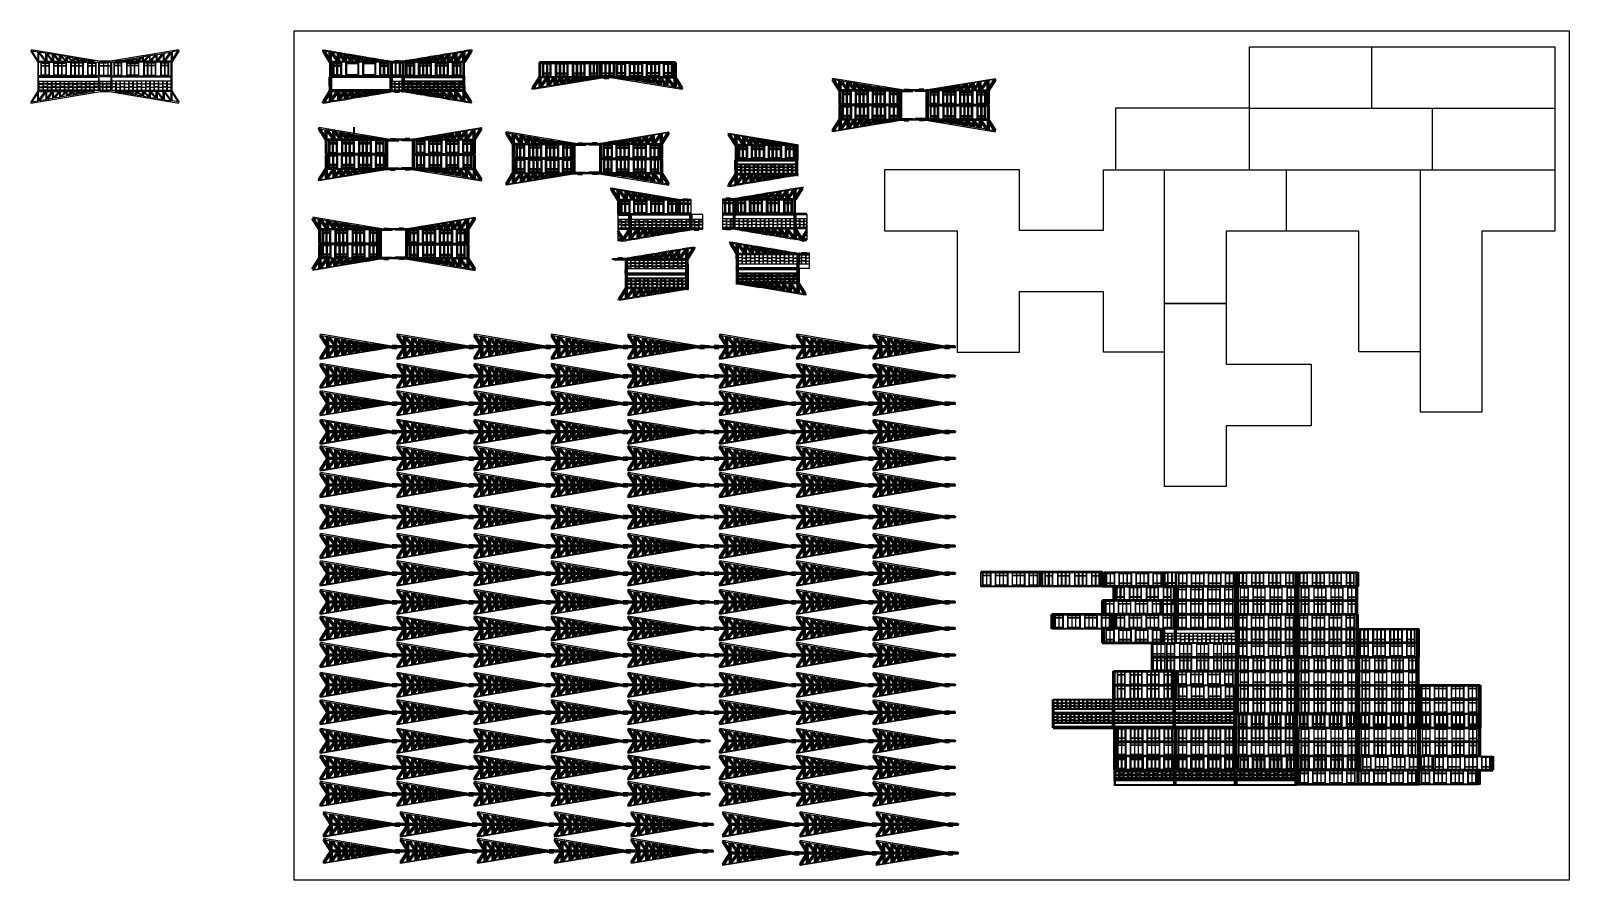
# Model space of a CAD drawing. Header units: centimetres. Extents: x 87 to 195, y 102 to 162.
import ezdxf

# ---------------------------------------------------------------- set-up
doc = ezdxf.new("R2010")
doc.units = ezdxf.units.CM
for name, color, linetype in [('corte', 1, 'Continuous'), ('grabado', 5, 'Continuous'), ('modulos alternativos', 10, 'Continuous')]:
    doc.layers.add(name, color=color, linetype=linetype)

msp = doc.modelspace()

# ---------------------------------------------------------------- linework, layer by layer
for p, q in [((172.83, 160.84), (194.37, 160.84)), ((172.83, 152.16), (172.83, 160.84)), ((181.46, 156.5), (181.46, 160.84)), ((194.37, 160.84), (194.37, 152.16)), ((107.45, 160.63), (107.59, 160.61)), ((107.51, 160.55), (107.92, 160.48)), ((107.61, 160.6), (107.59, 160.61)), ((107.61, 160.6), (107.93, 160.55)), ((107.92, 160.48), (107.98, 160.47)), ((107.92, 158.75), (107.92, 159.77)), ((107.95, 160.55), (107.93, 160.55)), ((107.95, 160.55), (108.27, 160.49)), ((107.98, 160.42), (107.98, 160.47)), ((107.98, 160.47), (108.03, 160.47)), ((107.98, 160.42), (107.98, 160.42)), ((107.98, 160.42), (108, 160.39)), ((107.98, 159.81), (107.98, 159.82)), ((108, 159.82), (107.98, 159.82)), ((112.21, 159.75), (107.98, 159.75)), ((108, 160.39), (108, 160.39)), ((108, 159.82), (108, 159.82)), ((108, 159.82), (108.43, 159.82)), ((108.03, 160.47), (108.03, 160.46)), ((108.03, 160.46), (108.49, 160.39)), ((108.03, 160.46), (108.03, 160.46)), ((108.28, 160.49), (108.27, 160.49)), ((108.28, 160.49), (108.61, 160.44)), ((108.44, 159.82), (108.43, 159.82)), ((108.45, 159.82), (108.44, 159.82)), ((108.44, 159.82), (108.44, 159.82)), ((108.49, 159.82), (108.45, 159.82)), ((108.49, 160.39), (108.49, 160.39)), ((108.49, 160.39), (108.49, 160.39)), ((108.49, 160.39), (108.55, 160.38)), ((108.49, 159.82), (108.49, 159.82)), ((108.55, 159.82), (108.49, 159.82)), ((108.56, 160.38), (108.55, 160.38)), ((108.56, 159.82), (108.55, 159.82)), ((108.56, 160.32), (108.56, 160.38)), ((108.56, 160.38), (108.6, 160.37)), ((108.56, 160.32), (108.56, 160.32)), ((108.56, 160.31), (108.56, 160.32)), ((108.56, 160.3), (108.56, 160.31)), ((108.56, 159.82), (108.92, 159.82)), ((108.6, 160.37), (108.6, 160.37)), ((108.6, 160.37), (108.97, 160.31)), ((108.6, 160.37), (108.61, 160.37)), ((108.62, 160.44), (108.61, 160.44)), ((108.62, 160.44), (108.95, 160.38)), ((108.93, 159.82), (108.92, 159.82)), ((108.92, 159.82), (108.92, 159.82)), ((108.97, 159.82), (108.93, 159.82)), ((108.93, 159.82), (108.93, 159.82)), ((108.96, 160.38), (108.95, 160.38)), ((108.96, 160.38), (109.28, 160.33)), ((108.97, 160.31), (108.97, 160.31)), ((108.97, 160.31), (108.97, 160.31)), ((108.97, 160.31), (109.04, 160.3)), ((108.97, 159.82), (108.97, 159.82)), ((109.04, 159.82), (108.97, 159.82)), ((109.04, 160.3), (109.04, 160.3)), ((109.04, 160.25), (109.04, 160.3)), ((109.04, 160.3), (109.09, 160.29)), ((109.04, 160.24), (109.04, 160.25)), ((109.04, 160.23), (109.04, 160.24)), ((109.04, 160.24), (109.04, 160.24)), ((109.04, 159.82), (109.04, 159.82)), ((109.04, 159.82), (109.4, 159.82)), ((109.09, 160.29), (109.45, 160.23)), ((109.09, 160.29), (109.09, 160.29)), ((109.09, 160.29), (109.09, 160.29)), ((109.3, 160.32), (109.28, 160.33)), ((109.3, 160.32), (109.62, 160.27)), ((109.41, 159.82), (109.4, 159.82)), ((109.4, 159.82), (109.4, 159.82)), ((109.45, 159.82), (109.41, 159.82)), ((109.41, 159.82), (109.41, 159.82)), ((109.45, 160.23), (109.46, 160.23)), ((109.45, 160.23), (109.45, 160.23)), ((109.46, 159.82), (109.45, 159.82)), ((109.46, 160.23), (109.52, 160.22)), ((109.52, 159.82), (109.46, 159.82)), ((109.52, 160.17), (109.52, 160.22)), ((109.52, 160.22), (109.58, 160.21)), ((109.52, 160.22), (109.52, 160.22)), ((109.52, 160.17), (109.52, 160.17)), ((109.52, 160.16), (109.52, 160.17)), ((109.52, 160.16), (109.52, 160.16)), ((109.52, 159.82), (109.52, 159.82)), ((109.52, 159.82), (109.88, 159.82)), ((109.58, 160.21), (109.58, 160.21)), ((109.58, 160.21), (109.94, 160.15)), ((109.58, 160.21), (109.58, 160.2)), ((109.64, 160.27), (109.62, 160.27)), ((109.64, 160.27), (109.96, 160.21)), ((109.89, 159.82), (109.88, 159.82)), ((109.88, 159.82), (109.88, 159.82)), ((109.94, 159.82), (109.89, 159.82)), ((109.89, 159.82), (109.89, 159.82)), ((109.94, 160.15), (109.94, 160.15)), ((109.94, 160.15), (110, 160.14)), ((109.94, 160.15), (109.94, 160.15)), ((109.94, 159.82), (109.94, 159.82)), ((110, 159.82), (109.94, 159.82)), ((109.98, 160.21), (109.96, 160.21)), ((109.98, 160.21), (110.3, 160.16)), ((110, 160.14), (110.01, 160.14)), ((110.01, 159.82), (110, 159.82)), ((110.01, 160.1), (110.01, 160.14)), ((110.01, 160.14), (110.07, 160.12)), ((110.01, 160.09), (110.01, 160.1)), ((110.01, 160.08), (110.01, 160.09)), ((110.01, 160.09), (110.01, 160.09)), ((110.01, 159.82), (110.09, 159.82)), ((110.07, 160.12), (110.08, 160.12)), ((110.08, 160.12), (110.42, 160.07)), ((110.08, 160.12), (110.08, 160.12)), ((110.08, 160.12), (110.28, 159.97)), ((110.09, 159.82), (110.28, 159.82)), ((110.28, 159.82), (110.35, 159.82)), ((110.31, 160.15), (110.3, 160.16)), ((110.31, 160.15), (110.64, 160.1)), ((110.36, 159.82), (110.35, 159.82)), ((110.37, 159.82), (110.36, 159.82)), ((110.42, 159.82), (110.37, 159.82)), ((110.37, 159.82), (110.37, 159.82)), ((110.42, 160.07), (110.42, 160.07)), ((110.42, 160.07), (110.49, 160.06)), ((110.42, 160.06), (110.42, 160.07)), ((110.42, 159.82), (110.42, 159.82)), ((110.49, 159.82), (110.42, 159.82)), ((110.49, 160.06), (110.49, 160.05)), ((110.49, 160.02), (110.49, 160.05)), ((110.49, 160.05), (110.58, 160.04)), ((110.49, 160.02), (110.49, 160.02)), ((110.49, 160.01), (110.49, 160.02)), ((110.49, 160.01), (110.49, 160.01)), ((110.49, 159.82), (110.49, 159.82)), ((110.49, 159.82), (110.54, 159.82)), ((110.54, 159.82), (110.82, 159.82)), ((110.58, 160.04), (110.59, 160.04)), ((110.59, 160.04), (110.91, 159.99)), ((110.59, 160.04), (110.59, 160.04)), ((110.65, 160.1), (110.64, 160.1)), ((110.65, 160.1), (110.98, 160.04)), ((110.83, 159.82), (110.82, 159.82)), ((110.84, 159.82), (110.83, 159.82)), ((110.91, 159.82), (110.84, 159.82)), ((110.84, 159.82), (110.84, 159.82)), ((110.91, 159.99), (110.91, 159.99)), ((110.91, 159.99), (110.97, 159.97)), ((110.91, 159.98), (110.91, 159.99)), ((110.91, 159.82), (110.91, 159.82)), ((110.97, 159.82), (110.91, 159.82)), ((110.97, 159.97), (110.97, 159.97)), ((110.97, 159.94), (110.97, 159.97)), ((110.97, 159.97), (111.13, 159.95)), ((110.97, 159.94), (110.97, 159.94)), ((110.97, 159.93), (110.97, 159.94)), ((110.97, 159.94), (110.97, 159.94)), ((110.97, 159.82), (110.97, 159.82)), ((110.97, 159.82), (111.28, 159.82)), ((110.99, 160.04), (110.98, 160.04)), ((110.99, 160.04), (111.31, 159.99)), ((111.13, 159.95), (111.14, 159.95)), ((111.14, 159.95), (111.15, 159.94)), ((111.29, 159.82), (111.28, 159.82)), ((111.3, 159.82), (111.29, 159.82)), ((111.29, 159.82), (111.29, 159.82)), ((111.39, 159.82), (111.3, 159.82)), ((111.33, 159.98), (111.31, 159.99)), ((111.33, 159.98), (111.65, 159.93)), ((111.39, 159.82), (111.39, 159.82)), ((111.45, 159.82), (111.39, 159.82)), ((111.46, 159.82), (111.45, 159.82)), ((111.46, 159.82), (111.91, 159.82)), ((111.67, 159.93), (111.65, 159.93)), ((111.67, 159.93), (111.99, 159.87)), ((111.91, 159.82), (111.93, 159.82)), ((111.93, 159.82), (111.94, 159.82)), ((111.94, 159.82), (112.21, 159.82)), ((112, 159.87), (111.99, 159.87)), ((112, 159.87), (112.33, 159.82)), ((112.21, 159.82), (112.24, 159.82)), ((112.21, 159.81), (112.21, 159.82)), ((112.24, 159.82), (112.27, 159.82)), ((112.27, 159.81), (112.27, 159.82)), ((112.27, 159.82), (112.33, 159.82)), ((112.27, 159.75), (112.27, 159.75)), ((112.34, 159.82), (112.33, 159.82)), ((112.33, 159.82), (112.34, 159.82)), ((112.34, 159.82), (112.48, 159.82)), ((112.49, 159.82), (112.48, 159.82)), ((112.84, 159.82), (112.82, 159.82)), ((113.07, 159.82), (112.84, 159.82)), ((113.33, 159.87), (113.07, 159.82)), ((113.07, 159.82), (113.07, 158.75)), ((113.09, 159.81), (113.07, 159.81)), ((113.12, 159.81), (113.09, 159.81)), ((113.39, 159.81), (113.12, 159.81)), ((113.12, 159.75), (117.35, 159.75)), ((113.33, 159.87), (113.34, 159.87)), ((113.67, 159.92), (113.34, 159.87)), ((113.41, 159.81), (113.39, 159.81)), ((113.42, 159.81), (113.41, 159.81)), ((113.88, 159.81), (113.42, 159.81)), ((113.67, 159.92), (113.68, 159.93)), ((114, 159.98), (113.68, 159.93)), ((113.88, 159.81), (113.88, 159.81)), ((113.88, 159.81), (113.94, 159.81)), ((113.94, 159.81), (114.03, 159.81)), ((113.94, 159.81), (113.94, 159.81)), ((114, 159.98), (114.02, 159.98)), ((114.34, 160.04), (114.02, 159.98)), ((114.03, 159.81), (114.04, 159.81)), ((114.04, 159.81), (114.04, 159.81)), ((114.04, 159.81), (114.05, 159.81)), ((114.36, 159.81), (114.05, 159.81)), ((114.19, 159.94), (114.18, 159.94)), ((114.2, 159.94), (114.19, 159.94)), ((114.36, 159.97), (114.2, 159.94)), ((114.34, 160.04), (114.36, 160.04)), ((114.68, 160.09), (114.36, 160.04)), ((114.42, 159.98), (114.36, 159.97)), ((114.36, 159.97), (114.36, 159.97)), ((114.36, 159.94), (114.36, 159.97)), ((114.36, 159.93), (114.36, 159.94)), ((114.36, 159.93), (114.36, 159.93)), ((114.36, 159.93), (114.36, 159.93)), ((114.36, 159.81), (114.36, 159.81)), ((114.36, 159.81), (114.42, 159.81)), ((114.43, 159.98), (114.42, 159.98)), ((114.42, 159.81), (114.43, 159.81)), ((114.75, 160.03), (114.43, 159.98)), ((114.43, 159.98), (114.43, 159.98)), ((114.43, 159.81), (114.49, 159.81)), ((114.49, 159.81), (114.5, 159.81)), ((114.5, 159.81), (114.5, 159.81)), ((114.5, 159.81), (114.51, 159.81)), ((114.79, 159.81), (114.51, 159.81)), ((114.68, 160.09), (114.7, 160.09)), ((115.02, 160.15), (114.7, 160.09)), ((114.75, 160.03), (114.74, 160.03)), ((114.84, 160.05), (114.75, 160.04)), ((114.75, 160.04), (114.75, 160.03)), ((114.84, 159.81), (114.79, 159.81)), ((114.84, 160.01), (114.84, 160.05)), ((114.85, 160.05), (114.84, 160.05)), ((114.84, 160.01), (114.84, 160.01)), ((114.84, 160), (114.84, 160.01)), ((114.84, 160.01), (114.84, 160.01)), ((114.84, 159.81), (114.85, 159.81)), ((114.91, 160.06), (114.85, 160.05)), ((114.85, 159.81), (114.91, 159.81)), ((115.25, 160.12), (114.91, 160.06)), ((114.91, 160.06), (114.91, 160.06)), ((114.91, 160.06), (114.91, 160.06)), ((114.91, 159.81), (114.96, 159.81)), ((114.91, 159.81), (114.91, 159.81)), ((114.96, 159.81), (114.97, 159.81)), ((114.97, 159.81), (114.97, 159.81)), ((114.97, 159.81), (114.98, 159.81)), ((115.05, 159.81), (114.98, 159.81)), ((115.02, 160.15), (115.03, 160.15)), ((115.36, 160.21), (115.03, 160.15)), ((115.24, 159.81), (115.05, 159.81)), ((115.25, 160.12), (115.06, 159.97)), ((115.33, 159.81), (115.24, 159.81)), ((115.26, 160.12), (115.25, 160.12)), ((115.25, 160.12), (115.25, 160.12)), ((115.33, 160.13), (115.26, 160.12)), ((115.39, 160.14), (115.33, 160.13)), ((115.33, 160.09), (115.33, 160.13)), ((115.33, 160.13), (115.33, 160.13)), ((115.33, 160.09), (115.33, 160.09)), ((115.33, 160.08), (115.33, 160.09)), ((115.33, 160.08), (115.33, 160.08)), ((115.33, 159.81), (115.33, 159.81)), ((115.33, 159.81), (115.39, 159.81)), ((115.36, 160.21), (115.37, 160.21)), ((115.7, 160.26), (115.37, 160.21)), ((115.75, 160.2), (115.39, 160.14)), ((115.39, 160.14), (115.39, 160.14)), ((115.39, 160.14), (115.39, 160.14)), ((115.39, 159.81), (115.44, 159.81)), ((115.39, 159.81), (115.39, 159.81)), ((115.44, 159.81), (115.44, 159.81)), ((115.44, 159.81), (115.45, 159.81)), ((115.45, 159.81), (115.46, 159.81)), ((115.81, 159.81), (115.46, 159.81)), ((115.7, 160.26), (115.71, 160.26)), ((116.03, 160.32), (115.71, 160.26)), ((115.76, 160.2), (115.75, 160.2)), ((115.75, 160.2), (115.75, 160.2)), ((115.81, 160.21), (115.76, 160.2)), ((115.88, 160.22), (115.81, 160.21)), ((115.81, 160.17), (115.81, 160.21)), ((115.81, 160.21), (115.81, 160.21)), ((115.81, 160.16), (115.81, 160.17)), ((115.81, 160.15), (115.81, 160.16)), ((115.81, 160.16), (115.81, 160.16)), ((115.81, 159.81), (115.81, 159.81)), ((115.81, 159.81), (115.88, 159.81)), ((116.24, 160.28), (115.88, 160.22)), ((115.88, 160.22), (115.88, 160.22)), ((115.88, 160.22), (115.88, 160.22)), ((115.88, 159.81), (115.88, 159.81)), ((115.88, 159.81), (115.92, 159.81)), ((115.92, 159.81), (115.92, 159.81)), ((115.92, 159.81), (115.93, 159.81)), ((115.93, 159.81), (115.94, 159.81)), ((116.29, 159.81), (115.94, 159.81)), ((116.03, 160.32), (116.05, 160.32)), ((116.37, 160.37), (116.05, 160.32)), ((116.29, 160.29), (116.24, 160.28)), ((116.24, 160.28), (116.24, 160.28)), ((116.24, 160.28), (116.24, 160.28)), ((116.29, 160.29), (116.3, 160.29)), ((116.29, 160.24), (116.29, 160.29)), ((116.29, 160.24), (116.29, 160.24)), ((116.29, 160.23), (116.29, 160.24)), ((116.29, 160.23), (116.29, 160.23)), ((116.29, 159.81), (116.3, 159.81)), ((116.36, 160.3), (116.3, 160.29)), ((116.3, 159.81), (116.36, 159.81)), ((116.73, 160.36), (116.36, 160.3)), ((116.36, 160.3), (116.36, 160.3)), ((116.36, 160.3), (116.36, 160.3)), ((116.36, 159.81), (116.4, 159.81)), ((116.36, 159.81), (116.36, 159.81)), ((116.37, 160.37), (116.39, 160.38)), ((116.71, 160.43), (116.39, 160.38)), ((116.4, 159.81), (116.4, 159.81)), ((116.4, 159.81), (116.41, 159.81)), ((116.41, 159.81), (116.42, 159.81)), ((116.78, 159.81), (116.42, 159.81)), ((116.71, 160.43), (116.72, 160.43)), ((117.05, 160.49), (116.72, 160.43)), ((116.78, 160.37), (116.73, 160.36)), ((116.73, 160.36), (116.73, 160.36)), ((116.73, 160.36), (116.73, 160.36)), ((116.84, 160.38), (116.78, 160.37)), ((116.78, 160.32), (116.78, 160.37)), ((116.78, 160.37), (116.78, 160.37)), ((116.78, 160.31), (116.78, 160.32)), ((116.78, 160.3), (116.78, 160.31)), ((116.78, 160.3), (116.78, 160.3)), ((116.78, 159.81), (116.78, 159.81)), ((116.78, 159.81), (116.84, 159.81)), ((116.84, 160.38), (116.85, 160.38)), ((116.84, 159.81), (116.85, 159.81)), ((117.3, 160.46), (116.85, 160.38)), ((116.85, 160.38), (116.85, 160.38)), ((116.85, 159.81), (116.89, 159.81)), ((116.89, 159.81), (116.89, 159.81)), ((116.89, 159.81), (116.9, 159.81)), ((116.9, 159.81), (116.9, 159.81)), ((117.33, 159.81), (116.9, 159.81)), ((117.05, 160.49), (117.06, 160.49)), ((117.39, 160.54), (117.06, 160.49)), ((117.31, 160.46), (117.3, 160.46)), ((117.3, 160.46), (117.3, 160.46)), ((117.35, 160.47), (117.31, 160.46)), ((117.35, 160.41), (117.33, 160.39)), ((117.33, 160.39), (117.33, 160.38)), ((117.33, 159.81), (117.33, 159.81)), ((117.33, 159.81), (117.35, 159.81)), ((117.41, 160.48), (117.35, 160.47)), ((117.35, 160.42), (117.35, 160.47)), ((117.35, 160.41), (117.35, 160.42)), ((117.35, 159.81), (117.35, 159.81)), ((117.39, 160.54), (117.4, 160.55)), ((117.72, 160.6), (117.4, 160.55)), ((117.83, 160.55), (117.41, 160.48)), ((117.41, 158.74), (117.41, 159.76)), ((117.72, 160.6), (117.74, 160.6)), ((117.88, 160.63), (117.74, 160.6)), ((122.71, 159.73), (122.71, 159.69)), ((107.98, 158.75), (107.98, 158.71)), ((112.21, 158.74), (112.21, 158.74)), ((113.06, 158.75), (112.27, 158.75)), ((113.06, 158.75), (113.06, 157.68)), ((117.34, 158.75), (117.34, 158.75)), ((122.24, 157.85), (127.13, 158.66)), ((122.71, 158.71), (122.71, 158.73)), ((127, 158.73), (122.77, 158.73)), ((122.77, 158.66), (122.77, 158.66)), ((123.23, 158.66), (122.77, 158.66)), ((123.34, 158.66), (123.23, 158.66)), ((123.72, 158.66), (123.34, 158.66)), ((123.82, 158.66), (123.72, 158.66)), ((124.2, 158.66), (123.82, 158.66)), ((124.31, 158.66), (124.2, 158.66)), ((124.68, 158.66), (124.31, 158.66)), ((124.79, 158.66), (124.68, 158.66)), ((125.15, 158.66), (124.79, 158.66)), ((125.28, 158.66), (125.15, 158.66)), ((125.28, 158.66), (125.62, 158.66)), ((125.76, 158.66), (125.62, 158.66)), ((125.76, 158.66), (126.08, 158.66)), ((126.24, 158.66), (126.08, 158.66)), ((126.24, 158.66), (126.71, 158.66)), ((126.71, 158.66), (127.11, 158.66)), ((127, 158.66), (127, 158.66)), ((127.05, 158.73), (127.05, 158.73)), ((127.05, 158.66), (127.05, 158.66)), ((127.11, 158.66), (127.28, 158.66)), ((127.97, 158.66), (127.61, 158.66)), ((127.88, 158.66), (132.77, 157.85)), ((128.3, 158.66), (127.9, 158.66)), ((127.96, 158.66), (127.96, 158.66)), ((127.97, 158.66), (127.97, 158.66)), ((128.01, 158.66), (128.01, 158.66)), ((128.76, 158.66), (128.3, 158.66)), ((128.76, 158.66), (128.93, 158.66)), ((128.93, 158.66), (129.25, 158.66)), ((129.25, 158.66), (129.39, 158.66)), ((129.39, 158.66), (129.73, 158.66)), ((129.73, 158.66), (129.86, 158.66)), ((129.86, 158.66), (130.22, 158.66)), ((130.22, 158.66), (130.33, 158.66)), ((130.33, 158.66), (130.7, 158.66)), ((130.7, 158.66), (130.81, 158.66)), ((130.81, 158.66), (131.19, 158.66)), ((131.19, 158.66), (131.29, 158.66)), ((131.29, 158.66), (131.67, 158.66)), ((131.67, 158.66), (131.78, 158.66)), ((131.78, 158.66), (132.24, 158.66)), ((132.24, 158.66), (132.24, 158.66)), ((132.3, 158.71), (132.3, 158.73)), ((143.39, 158.55), (143.4, 158.61)), ((148.31, 157.8), (143.4, 158.61)), ((149.98, 157.8), (154.89, 158.61)), ((154.9, 158.55), (154.89, 158.61)), ((107.92, 157.73), (107.92, 157.75)), ((107.98, 157.75), (112.21, 157.75)), ((107.98, 157.75), (107.98, 157.74)), ((107.98, 157.75), (107.98, 157.75)), ((107.98, 157.68), (107.98, 157.68)), ((108, 157.68), (107.98, 157.68)), ((108, 157.68), (108, 157.68)), ((108, 157.68), (108.43, 157.68)), ((108.44, 157.68), (108.43, 157.68)), ((108.45, 157.68), (108.44, 157.68)), ((108.44, 157.68), (108.44, 157.68)), ((108.49, 157.68), (108.45, 157.68)), ((108.49, 157.68), (108.49, 157.68)), ((108.55, 157.68), (108.49, 157.68)), ((108.56, 157.68), (108.55, 157.68)), ((108.56, 157.68), (108.92, 157.68)), ((108.93, 157.68), (108.92, 157.68)), ((108.92, 157.68), (108.92, 157.68)), ((108.97, 157.68), (108.93, 157.68)), ((108.93, 157.68), (108.93, 157.68)), ((108.97, 157.68), (108.97, 157.68)), ((109.04, 157.68), (108.97, 157.68)), ((109.04, 157.68), (109.04, 157.68)), ((109.04, 157.68), (109.4, 157.68)), ((109.41, 157.68), (109.4, 157.68)), ((109.4, 157.68), (109.4, 157.68)), ((109.45, 157.68), (109.41, 157.68)), ((109.41, 157.68), (109.41, 157.68)), ((109.46, 157.68), (109.45, 157.68)), ((109.52, 157.68), (109.46, 157.68)), ((109.52, 157.68), (109.52, 157.68)), ((109.52, 157.68), (109.88, 157.68)), ((109.89, 157.68), (109.88, 157.68)), ((109.88, 157.68), (109.88, 157.68)), ((109.94, 157.68), (109.89, 157.68)), ((109.89, 157.68), (109.89, 157.68)), ((109.94, 157.68), (109.94, 157.68)), ((110, 157.68), (109.94, 157.68)), ((110.01, 157.68), (110, 157.68)), ((110.01, 157.68), (110.09, 157.68)), ((110.08, 157.37), (110.28, 157.52)), ((110.09, 157.68), (110.28, 157.68)), ((110.28, 157.68), (110.35, 157.68)), ((110.36, 157.68), (110.35, 157.68)), ((110.37, 157.68), (110.36, 157.68)), ((110.42, 157.68), (110.37, 157.68)), ((110.37, 157.68), (110.37, 157.68)), ((110.42, 157.68), (110.42, 157.68)), ((110.49, 157.68), (110.42, 157.68)), ((110.49, 157.68), (110.49, 157.68)), ((110.49, 157.68), (110.54, 157.68)), ((110.49, 157.49), (110.49, 157.48)), ((110.49, 157.48), (110.49, 157.48)), ((110.49, 157.48), (110.49, 157.44)), ((110.49, 157.48), (110.49, 157.48)), ((110.54, 157.68), (110.82, 157.68)), ((110.59, 157.46), (110.91, 157.51)), ((110.83, 157.68), (110.82, 157.68)), ((110.84, 157.68), (110.83, 157.68)), ((110.91, 157.68), (110.84, 157.68)), ((110.84, 157.68), (110.84, 157.68)), ((110.91, 157.68), (110.91, 157.68)), ((110.97, 157.68), (110.91, 157.68)), ((110.91, 157.51), (110.97, 157.52)), ((110.91, 157.51), (110.91, 157.51)), ((110.91, 157.51), (110.91, 157.51)), ((110.97, 157.68), (110.97, 157.68)), ((110.97, 157.68), (111.28, 157.68)), ((110.97, 157.56), (110.97, 157.55)), ((110.97, 157.56), (110.97, 157.56)), ((110.97, 157.56), (110.97, 157.56)), ((110.97, 157.55), (110.97, 157.52)), ((110.97, 157.52), (111.13, 157.55)), ((110.97, 157.52), (110.97, 157.52)), ((110.99, 157.45), (111.31, 157.51)), ((111.13, 157.55), (111.14, 157.55)), ((111.14, 157.55), (111.15, 157.55)), ((111.29, 157.68), (111.28, 157.68)), ((111.3, 157.68), (111.29, 157.68)), ((111.29, 157.68), (111.29, 157.68)), ((111.39, 157.68), (111.3, 157.68)), ((111.33, 157.51), (111.31, 157.51)), ((111.33, 157.51), (111.65, 157.56)), ((111.39, 157.68), (111.39, 157.68)), ((111.45, 157.68), (111.39, 157.68)), ((111.46, 157.68), (111.45, 157.68)), ((111.46, 157.68), (111.91, 157.68)), ((111.67, 157.57), (111.65, 157.56)), ((111.67, 157.57), (111.99, 157.62)), ((111.91, 157.68), (111.93, 157.68)), ((111.93, 157.68), (111.94, 157.68)), ((111.94, 157.68), (112.21, 157.68)), ((112, 157.62), (111.99, 157.62)), ((112, 157.62), (112.33, 157.68)), ((112.21, 157.68), (112.24, 157.68)), ((112.21, 157.68), (112.21, 157.68)), ((112.24, 157.68), (112.27, 157.68)), ((112.27, 158.41), (112.47, 158.41)), ((112.27, 157.75), (112.27, 157.74)), ((112.27, 157.68), (112.27, 157.68)), ((112.27, 157.68), (112.33, 157.68)), ((112.29, 158.41), (112.29, 158.26)), ((112.3, 158.26), (112.29, 158.26)), ((112.29, 158.23), (112.31, 158.23)), ((112.29, 158.23), (112.29, 158.03)), ((112.35, 158.03), (112.29, 158.03)), ((112.29, 158), (112.36, 158)), ((112.29, 157.78), (112.29, 158)), ((112.41, 157.78), (112.29, 157.78)), ((112.47, 158.26), (112.3, 158.26)), ((112.31, 158.23), (112.47, 158.23)), ((112.34, 157.68), (112.33, 157.68)), ((112.33, 157.68), (112.34, 157.68)), ((112.34, 157.68), (112.48, 157.68)), ((112.47, 158.03), (112.35, 158.03)), ((112.36, 158), (112.47, 158)), ((112.51, 157.78), (112.41, 157.78)), ((112.47, 158.41), (112.48, 158.41)), ((112.47, 158.41), (112.47, 158.41)), ((112.48, 158.26), (112.47, 158.26)), ((112.47, 158.26), (112.47, 158.26)), ((112.47, 158.23), (112.48, 158.23)), ((112.47, 158.23), (112.47, 158.23)), ((112.48, 158.03), (112.47, 158.03)), ((112.47, 158.03), (112.47, 158.03)), ((112.47, 158), (112.48, 158)), ((112.48, 158.41), (112.48, 158.26)), ((112.48, 158.23), (112.48, 158.03)), ((112.48, 158), (112.48, 157.78)), ((112.49, 157.68), (112.48, 157.68)), ((112.51, 158.41), (112.51, 158.23)), ((112.51, 158.41), (112.76, 158.41)), ((112.76, 158.23), (112.51, 158.23)), ((112.51, 158.2), (112.76, 158.2)), ((112.51, 158.2), (112.51, 158.01)), ((112.51, 158.01), (112.51, 158)), ((112.77, 158), (112.51, 158)), ((112.51, 157.97), (112.76, 157.97)), ((112.51, 157.97), (112.51, 157.78)), ((112.76, 157.78), (112.51, 157.78)), ((112.76, 158.41), (112.77, 158.41)), ((112.77, 158.23), (112.76, 158.23)), ((112.76, 158.2), (112.77, 158.2)), ((112.76, 157.97), (112.77, 157.97)), ((112.77, 157.78), (112.76, 157.78)), ((112.77, 158.41), (112.78, 158.41)), ((112.78, 158.23), (112.77, 158.23)), ((112.77, 158.2), (112.78, 158.2)), ((112.78, 158), (112.77, 158)), ((112.77, 157.97), (112.78, 157.97)), ((112.78, 157.78), (112.77, 157.78)), ((112.78, 158.41), (112.78, 158.23)), ((112.78, 158.2), (112.78, 158)), ((112.78, 157.97), (112.78, 157.78)), ((112.81, 158.41), (113.06, 158.41)), ((112.81, 158.41), (112.81, 158.26)), ((113.06, 158.26), (112.81, 158.26)), ((112.81, 158.23), (113.06, 158.23)), ((112.81, 158.23), (112.81, 158.03)), ((113.06, 158.03), (112.81, 158.03)), ((112.81, 158), (113.06, 158)), ((112.81, 158), (112.81, 157.98)), ((112.81, 157.98), (112.81, 157.78)), ((113.06, 157.78), (112.81, 157.78)), ((112.84, 157.68), (112.82, 157.68)), ((113.06, 157.68), (112.84, 157.68)), ((112.98, 157.68), (113, 157.68)), ((113.32, 157.62), (113, 157.68)), ((113.06, 157.78), (113.06, 157.78)), ((113.07, 157.68), (113.07, 157.68)), ((113.07, 157.68), (113.07, 157.68)), ((113.12, 157.68), (113.09, 157.68)), ((113.12, 158.41), (113.12, 157.78)), ((113.12, 158.41), (113.12, 158.41)), ((113.12, 157.78), (113.12, 157.78)), ((113.12, 157.68), (113.12, 157.68)), ((113.38, 157.68), (113.12, 157.68)), ((113.32, 157.62), (113.33, 157.62)), ((113.66, 157.57), (113.33, 157.62)), ((113.4, 157.68), (113.38, 157.68)), ((113.41, 157.68), (113.4, 157.68)), ((113.87, 157.68), (113.41, 157.68)), ((113.66, 157.57), (113.67, 157.56)), ((114, 157.51), (113.67, 157.56)), ((113.87, 157.68), (113.87, 157.68)), ((113.87, 157.68), (113.93, 157.68)), ((113.93, 157.68), (113.94, 157.68)), ((113.94, 157.68), (114.02, 157.68)), ((114, 157.51), (114.01, 157.51)), ((114.33, 157.45), (114.01, 157.51)), ((114.02, 157.68), (114.03, 157.68)), ((114.03, 157.68), (114.04, 157.68)), ((114.04, 157.68), (114.04, 157.68)), ((114.35, 157.68), (114.04, 157.68)), ((114.18, 157.55), (114.17, 157.55)), ((114.19, 157.55), (114.18, 157.55)), ((114.35, 157.52), (114.19, 157.55)), ((114.35, 157.68), (114.35, 157.68)), ((114.35, 157.68), (114.42, 157.68)), ((114.35, 157.56), (114.35, 157.55)), ((114.35, 157.56), (114.35, 157.56)), ((114.35, 157.56), (114.35, 157.56)), ((114.35, 157.55), (114.35, 157.52)), ((114.42, 157.51), (114.35, 157.52)), ((114.35, 157.52), (114.35, 157.52)), ((114.42, 157.68), (114.42, 157.68)), ((114.42, 157.68), (114.48, 157.68)), ((114.42, 157.51), (114.42, 157.51)), ((114.74, 157.46), (114.42, 157.51)), ((114.42, 157.51), (114.42, 157.51)), ((114.48, 157.68), (114.49, 157.68)), ((114.49, 157.68), (114.49, 157.68)), ((114.49, 157.68), (114.5, 157.68)), ((114.79, 157.68), (114.5, 157.68)), ((114.83, 157.68), (114.79, 157.68)), ((114.83, 157.68), (114.84, 157.68)), ((114.83, 157.49), (114.83, 157.48)), ((114.83, 157.48), (114.83, 157.48)), ((114.83, 157.48), (114.83, 157.44)), ((114.83, 157.48), (114.83, 157.48)), ((114.84, 157.68), (114.9, 157.68)), ((114.9, 157.68), (114.95, 157.68)), ((114.9, 157.68), (114.9, 157.68)), ((114.95, 157.68), (114.96, 157.68)), ((114.96, 157.68), (114.97, 157.68)), ((114.97, 157.68), (114.97, 157.68)), ((115.05, 157.68), (114.97, 157.68)), ((115.23, 157.68), (115.05, 157.68)), ((115.24, 157.37), (115.05, 157.52)), ((115.32, 157.68), (115.23, 157.68)), ((115.32, 157.68), (115.32, 157.68)), ((115.32, 157.68), (115.38, 157.68)), ((115.38, 157.68), (115.39, 157.68)), ((115.39, 157.68), (115.43, 157.68)), ((115.43, 157.68), (115.44, 157.68)), ((115.44, 157.68), (115.44, 157.68)), ((115.44, 157.68), (115.45, 157.68)), ((115.8, 157.68), (115.45, 157.68)), ((115.8, 157.68), (115.8, 157.68)), ((115.8, 157.68), (115.87, 157.68)), ((115.87, 157.68), (115.87, 157.68)), ((115.87, 157.68), (115.91, 157.68)), ((115.91, 157.68), (115.92, 157.68)), ((115.92, 157.68), (115.92, 157.68)), ((115.92, 157.68), (115.93, 157.68)), ((116.29, 157.68), (115.93, 157.68)), ((116.29, 157.68), (116.29, 157.68)), ((116.29, 157.68), (116.35, 157.68)), ((116.35, 157.68), (116.39, 157.68)), ((116.35, 157.68), (116.35, 157.68)), ((116.39, 157.68), (116.4, 157.68)), ((116.4, 157.68), (116.4, 157.68)), ((116.4, 157.68), (116.41, 157.68)), ((116.77, 157.68), (116.41, 157.68)), ((116.77, 157.68), (116.77, 157.68)), ((116.77, 157.68), (116.83, 157.68)), ((116.83, 157.68), (116.84, 157.68)), ((116.84, 157.68), (116.88, 157.68)), ((116.88, 157.68), (116.88, 157.68)), ((116.88, 157.68), (116.89, 157.68)), ((116.89, 157.68), (116.89, 157.68)), ((117.32, 157.68), (116.89, 157.68)), ((117.32, 157.68), (117.32, 157.68)), ((117.32, 157.68), (117.34, 157.68)), ((117.34, 157.75), (117.34, 157.74)), ((117.34, 157.68), (117.34, 157.68)), ((117.4, 157.73), (117.4, 157.75)), ((122.29, 157.93), (122.71, 158)), ((122.71, 158), (122.77, 158)), ((122.77, 158.06), (122.79, 158.09)), ((122.77, 158.06), (122.77, 158)), ((122.77, 158), (122.82, 158.01)), ((122.82, 158.01), (123.27, 158.09)), ((122.82, 158.01), (122.82, 158.01)), ((123.39, 158.11), (123.27, 158.09)), ((123.27, 158.09), (123.27, 158.09)), ((123.34, 158.17), (123.34, 158.16)), ((123.34, 158.16), (123.34, 158.1)), ((123.39, 158.11), (123.76, 158.17)), ((123.39, 158.11), (123.39, 158.11)), ((123.88, 158.19), (123.76, 158.17)), ((123.76, 158.17), (123.76, 158.17)), ((123.83, 158.25), (123.83, 158.23)), ((123.83, 158.23), (123.83, 158.18)), ((123.88, 158.19), (124.24, 158.25)), ((123.88, 158.19), (123.88, 158.19)), ((124.24, 158.25), (124.37, 158.27)), ((124.24, 158.25), (124.24, 158.25)), ((124.31, 158.32), (124.31, 158.31)), ((124.31, 158.31), (124.31, 158.26)), ((124.37, 158.27), (124.73, 158.33)), ((124.37, 158.27), (124.37, 158.27)), ((124.73, 158.33), (124.87, 158.35)), ((124.73, 158.33), (124.73, 158.33)), ((124.79, 158.39), (124.79, 158.38)), ((124.79, 158.38), (124.79, 158.34)), ((124.87, 158.35), (125.06, 158.51)), ((124.87, 158.35), (125.21, 158.41)), ((125.21, 158.41), (125.37, 158.44)), ((125.21, 158.41), (125.21, 158.41)), ((125.28, 158.47), (125.28, 158.46)), ((125.28, 158.46), (125.28, 158.42)), ((125.37, 158.44), (125.7, 158.49)), ((125.37, 158.44), (125.38, 158.44)), ((125.69, 158.49), (125.69, 158.49)), ((125.7, 158.49), (125.93, 158.53)), ((125.76, 158.54), (125.76, 158.54)), ((125.76, 158.54), (125.76, 158.5)), ((125.93, 158.53), (125.94, 158.53)), ((129.08, 158.53), (129.07, 158.53)), ((129.31, 158.49), (129.08, 158.53)), ((129.25, 158.54), (129.25, 158.54)), ((129.25, 158.54), (129.25, 158.5)), ((129.64, 158.44), (129.31, 158.49)), ((129.32, 158.49), (129.32, 158.49)), ((129.64, 158.44), (129.63, 158.44)), ((129.8, 158.41), (129.64, 158.44)), ((129.73, 158.47), (129.73, 158.46)), ((129.73, 158.46), (129.73, 158.42)), ((130.14, 158.35), (129.8, 158.41)), ((129.8, 158.41), (129.8, 158.41)), ((130.14, 158.35), (129.95, 158.51)), ((130.28, 158.33), (130.14, 158.35)), ((130.22, 158.39), (130.22, 158.38)), ((130.22, 158.38), (130.22, 158.34)), ((130.64, 158.27), (130.28, 158.33)), ((130.28, 158.33), (130.28, 158.33)), ((130.77, 158.25), (130.64, 158.27)), ((130.64, 158.27), (130.64, 158.27)), ((130.7, 158.32), (130.7, 158.31)), ((130.7, 158.31), (130.7, 158.26)), ((131.13, 158.19), (130.77, 158.25)), ((130.77, 158.25), (130.77, 158.25)), ((131.25, 158.17), (131.13, 158.19)), ((131.13, 158.19), (131.13, 158.19)), ((131.18, 158.25), (131.18, 158.23)), ((131.18, 158.23), (131.18, 158.18)), ((131.62, 158.11), (131.25, 158.17)), ((131.25, 158.17), (131.25, 158.17)), ((131.73, 158.09), (131.62, 158.11)), ((131.62, 158.11), (131.62, 158.11)), ((131.67, 158.17), (131.67, 158.16)), ((131.67, 158.16), (131.67, 158.1)), ((132.19, 158.01), (131.73, 158.09)), ((131.73, 158.09), (131.73, 158.09)), ((132.24, 158), (132.19, 158.01)), ((132.19, 158.01), (132.19, 158.01)), ((132.24, 158.06), (132.22, 158.09)), ((132.24, 158.06), (132.24, 158)), ((132.3, 158), (132.24, 158)), ((132.72, 157.93), (132.3, 158)), ((143.39, 158.55), (143.4, 158.52)), ((143.39, 158.54), (143.39, 158.54)), ((143.47, 158.53), (143.39, 158.54)), ((143.47, 158.53), (143.89, 158.46)), ((143.89, 158.46), (143.95, 158.45)), ((143.89, 157.74), (143.89, 157.75)), ((143.95, 158.4), (143.95, 158.45)), ((143.95, 158.45), (144, 158.44)), ((143.95, 158.4), (143.97, 158.37)), ((143.95, 157.79), (143.95, 157.8)), ((144.41, 157.8), (143.95, 157.8)), ((143.95, 157.73), (148.17, 157.73)), ((143.95, 157.73), (143.95, 157.73)), ((144, 158.44), (144.45, 158.37)), ((144, 158.44), (144, 158.44)), ((144.52, 157.8), (144.41, 157.8)), ((144.57, 158.35), (144.45, 158.37)), ((144.45, 158.37), (144.45, 158.37)), ((144.52, 158.3), (144.52, 158.36)), ((144.52, 158.28), (144.52, 158.3)), ((144.89, 157.8), (144.52, 157.8)), ((144.57, 158.35), (144.94, 158.29)), ((144.57, 158.35), (144.57, 158.35)), ((145, 157.8), (144.89, 157.8)), ((145.06, 158.27), (144.94, 158.29)), ((144.94, 158.29), (144.94, 158.29)), ((145, 158.22), (145, 158.28)), ((145, 158.21), (145, 158.22)), ((145.37, 157.8), (145, 157.8)), ((145.06, 158.27), (145.42, 158.21)), ((145.06, 158.27), (145.06, 158.27)), ((145.49, 157.8), (145.37, 157.8)), ((145.42, 158.21), (145.55, 158.19)), ((145.42, 158.21), (145.42, 158.21)), ((145.49, 158.15), (145.49, 158.2)), ((145.49, 158.14), (145.49, 158.15)), ((145.85, 157.8), (145.49, 157.8)), ((145.55, 158.19), (145.9, 158.13)), ((145.55, 158.19), (145.55, 158.18)), ((145.97, 157.8), (145.85, 157.8)), ((145.9, 158.13), (146.04, 158.1)), ((145.9, 158.12), (145.9, 158.13)), ((145.97, 158.07), (145.97, 158.12)), ((145.97, 158.06), (145.97, 158.07)), ((146.33, 157.8), (145.97, 157.8)), ((146.04, 158.1), (146.39, 158.05)), ((146.04, 158.1), (146.24, 157.95)), ((146.46, 157.8), (146.33, 157.8)), ((146.39, 158.05), (146.55, 158.02)), ((146.39, 158.04), (146.39, 158.05)), ((146.46, 158), (146.46, 158.03)), ((146.46, 157.99), (146.46, 158)), ((146.46, 157.8), (146.8, 157.8)), ((146.55, 158.02), (146.87, 157.97)), ((146.55, 158.02), (146.56, 158.02)), ((146.94, 157.8), (146.8, 157.8)), ((146.87, 157.97), (147.11, 157.93)), ((146.87, 157.96), (146.87, 157.97)), ((146.94, 157.92), (146.94, 157.95)), ((146.94, 157.91), (146.94, 157.92)), ((146.94, 157.8), (147.26, 157.8)), ((147.11, 157.93), (147.12, 157.92)), ((147.42, 157.8), (147.26, 157.8)), ((147.42, 157.8), (147.89, 157.8)), ((147.89, 157.8), (148.29, 157.8)), ((148.17, 157.79), (148.17, 157.8)), ((148.23, 157.79), (148.23, 157.8)), ((148.23, 157.73), (148.23, 157.73)), ((148.29, 157.8), (148.46, 157.8)), ((149.5, 157.8), (148.79, 157.8)), ((149.23, 157.73), (149.06, 157.73)), ((149.15, 157.79), (149.15, 157.8)), ((149.15, 157.73), (149.15, 157.73)), ((149.83, 157.8), (150, 157.8)), ((150.4, 157.8), (150, 157.8)), ((150.06, 157.79), (150.06, 157.8)), ((150.06, 157.73), (150.06, 157.73)), ((150.12, 157.79), (150.12, 157.8)), ((154.35, 157.73), (150.12, 157.73)), ((150.87, 157.8), (150.4, 157.8)), ((150.87, 157.8), (151.03, 157.8)), ((151.03, 157.8), (151.35, 157.8)), ((151.18, 157.93), (151.17, 157.92)), ((151.42, 157.97), (151.18, 157.93)), ((151.35, 157.92), (151.35, 157.95)), ((151.35, 157.91), (151.35, 157.92)), ((151.35, 157.8), (151.49, 157.8)), ((151.74, 158.02), (151.42, 157.97)), ((151.42, 157.96), (151.42, 157.97)), ((151.49, 157.8), (151.84, 157.8)), ((151.9, 158.05), (151.74, 158.02)), ((151.74, 158.02), (151.74, 158.02)), ((151.84, 158), (151.84, 158.03)), ((151.84, 157.99), (151.84, 158)), ((151.84, 157.8), (151.96, 157.8)), ((152.25, 158.1), (151.9, 158.05)), ((151.91, 158.04), (151.91, 158.05)), ((151.96, 157.8), (152.32, 157.8)), ((152.25, 158.1), (152.05, 157.95)), ((152.39, 158.13), (152.25, 158.1)), ((152.32, 158.07), (152.32, 158.12)), ((152.32, 158.06), (152.32, 158.07)), ((152.32, 157.8), (152.44, 157.8)), ((152.74, 158.19), (152.39, 158.13)), ((152.39, 158.12), (152.39, 158.13)), ((152.44, 157.8), (152.81, 157.8)), ((152.87, 158.21), (152.74, 158.19)), ((152.74, 158.19), (152.74, 158.18)), ((152.8, 158.15), (152.8, 158.2)), ((152.8, 158.14), (152.8, 158.15)), ((152.81, 157.8), (152.92, 157.8)), ((153.23, 158.27), (152.87, 158.21)), ((152.87, 158.21), (152.87, 158.21)), ((152.92, 157.8), (153.29, 157.8)), ((153.36, 158.29), (153.23, 158.27)), ((153.23, 158.27), (153.23, 158.27)), ((153.29, 158.22), (153.29, 158.28)), ((153.29, 158.21), (153.29, 158.22)), ((153.29, 157.8), (153.4, 157.8)), ((153.72, 158.35), (153.36, 158.29)), ((153.36, 158.29), (153.36, 158.29)), ((153.4, 157.8), (153.77, 157.8)), ((153.84, 158.37), (153.72, 158.35)), ((153.72, 158.35), (153.72, 158.35)), ((153.77, 158.3), (153.77, 158.36)), ((153.77, 158.28), (153.77, 158.3)), ((153.77, 157.8), (153.88, 157.8)), ((154.3, 158.44), (153.84, 158.37)), ((153.84, 158.37), (153.84, 158.37)), ((153.88, 157.8), (154.35, 157.8)), ((154.3, 158.44), (154.29, 158.44)), ((154.35, 158.45), (154.3, 158.44)), ((154.35, 158.4), (154.32, 158.37)), ((154.4, 158.46), (154.35, 158.45)), ((154.35, 158.4), (154.35, 158.45)), ((154.35, 157.79), (154.35, 157.8)), ((154.35, 157.73), (154.35, 157.73)), ((154.82, 158.53), (154.4, 158.46)), ((154.4, 157.74), (154.4, 157.75)), ((154.82, 158.53), (154.9, 158.54)), ((154.9, 158.55), (154.89, 158.52)), ((154.9, 158.54), (154.9, 158.54)), ((107.51, 156.94), (107.43, 156.93)), ((107.43, 156.93), (107.43, 156.93)), ((107.43, 156.93), (107.43, 156.93)), ((107.43, 156.93), (107.43, 156.93)), ((107.43, 156.93), (107.43, 156.93)), ((107.44, 156.86), (107.44, 156.87)), ((107.44, 156.86), (107.44, 156.86)), ((107.45, 156.86), (107.44, 156.86)), ((107.44, 156.86), (107.44, 156.86)), ((107.45, 156.86), (107.59, 156.89)), ((107.51, 156.94), (107.92, 157.01)), ((107.61, 156.89), (107.59, 156.89)), ((107.61, 156.89), (107.93, 156.94)), ((107.92, 157.01), (107.98, 157.02)), ((107.95, 156.95), (107.93, 156.94)), ((107.95, 156.95), (108.27, 157)), ((107.98, 157.08), (108, 157.1)), ((107.98, 157.08), (107.98, 157.07)), ((107.98, 157.07), (107.98, 157.02)), ((107.98, 157.02), (108.03, 157.03)), ((108, 157.1), (108, 157.11)), ((108.03, 157.03), (108.49, 157.11)), ((108.03, 157.03), (108.03, 157.03)), ((108.03, 157.03), (108.03, 157.03)), ((108.28, 157), (108.27, 157)), ((108.28, 157), (108.61, 157.06)), ((108.49, 157.11), (108.55, 157.12)), ((108.49, 157.11), (108.49, 157.11)), ((108.49, 157.11), (108.49, 157.11)), ((108.56, 157.12), (108.55, 157.12)), ((108.56, 157.19), (108.56, 157.19)), ((108.56, 157.19), (108.56, 157.17)), ((108.56, 157.17), (108.56, 157.17)), ((108.56, 157.17), (108.56, 157.12)), ((108.56, 157.12), (108.6, 157.12)), ((108.6, 157.12), (108.97, 157.19)), ((108.6, 157.12), (108.6, 157.12)), ((108.6, 157.12), (108.61, 157.13)), ((108.62, 157.06), (108.61, 157.06)), ((108.62, 157.06), (108.95, 157.11)), ((108.96, 157.11), (108.95, 157.11)), ((108.96, 157.11), (109.28, 157.17)), ((108.97, 157.19), (109.04, 157.2)), ((108.97, 157.19), (108.97, 157.19)), ((108.97, 157.19), (108.97, 157.19)), ((109.04, 157.26), (109.04, 157.26)), ((109.04, 157.26), (109.04, 157.25)), ((109.04, 157.25), (109.04, 157.25)), ((109.04, 157.25), (109.04, 157.2)), ((109.04, 157.2), (109.09, 157.21)), ((109.04, 157.2), (109.04, 157.2)), ((109.09, 157.21), (109.45, 157.27)), ((109.09, 157.21), (109.09, 157.21)), ((109.09, 157.21), (109.09, 157.21)), ((109.3, 157.17), (109.28, 157.17)), ((109.3, 157.17), (109.62, 157.23)), ((109.45, 157.27), (109.46, 157.27)), ((109.45, 157.27), (109.45, 157.27)), ((109.46, 157.27), (109.52, 157.28)), ((109.52, 157.34), (109.52, 157.33)), ((109.52, 157.33), (109.52, 157.32)), ((109.52, 157.33), (109.52, 157.33)), ((109.52, 157.32), (109.52, 157.28)), ((109.52, 157.28), (109.58, 157.29)), ((109.52, 157.28), (109.52, 157.28)), ((109.58, 157.29), (109.94, 157.35)), ((109.58, 157.29), (109.58, 157.29)), ((109.58, 157.29), (109.58, 157.29)), ((109.64, 157.23), (109.62, 157.23)), ((109.64, 157.23), (109.96, 157.28)), ((109.94, 157.35), (110, 157.36)), ((109.94, 157.35), (109.94, 157.35)), ((109.94, 157.35), (109.94, 157.35)), ((109.98, 157.28), (109.96, 157.28)), ((109.98, 157.28), (110.3, 157.34)), ((110, 157.36), (110.01, 157.36)), ((110.01, 157.41), (110.01, 157.41)), ((110.01, 157.41), (110.01, 157.4)), ((110.01, 157.4), (110.01, 157.4)), ((110.01, 157.4), (110.01, 157.36)), ((110.01, 157.36), (110.07, 157.37)), ((110.07, 157.37), (110.08, 157.37)), ((110.08, 157.37), (110.42, 157.43)), ((110.08, 157.37), (110.08, 157.37)), ((110.31, 157.34), (110.3, 157.34)), ((110.31, 157.34), (110.64, 157.39)), ((110.42, 157.43), (110.49, 157.44)), ((110.42, 157.43), (110.42, 157.43)), ((110.42, 157.43), (110.42, 157.43)), ((110.49, 157.44), (110.58, 157.45)), ((110.49, 157.44), (110.49, 157.44)), ((110.58, 157.45), (110.59, 157.46)), ((110.59, 157.46), (110.59, 157.46)), ((110.65, 157.4), (110.64, 157.39)), ((110.65, 157.4), (110.98, 157.45)), ((110.99, 157.45), (110.98, 157.45)), ((114.33, 157.45), (114.35, 157.45)), ((114.67, 157.4), (114.35, 157.45)), ((115.01, 157.34), (114.69, 157.39)), ((114.74, 157.46), (114.73, 157.46)), ((114.75, 157.45), (114.74, 157.46)), ((114.83, 157.44), (114.75, 157.45)), ((114.9, 157.43), (114.84, 157.44)), ((115.25, 157.37), (114.9, 157.43)), ((114.9, 157.43), (114.9, 157.43)), ((114.9, 157.43), (114.9, 157.43)), ((115.01, 157.34), (115.03, 157.34)), ((115.35, 157.28), (115.03, 157.34)), ((115.25, 157.37), (115.24, 157.37)), ((115.32, 157.36), (115.25, 157.37)), ((115.25, 157.37), (115.25, 157.37)), ((115.32, 157.41), (115.32, 157.41)), ((115.32, 157.41), (115.32, 157.4)), ((115.32, 157.4), (115.32, 157.4)), ((115.32, 157.4), (115.32, 157.36)), ((115.38, 157.35), (115.32, 157.36)), ((115.32, 157.36), (115.32, 157.36)), ((115.35, 157.28), (115.36, 157.28)), ((115.69, 157.23), (115.36, 157.28)), ((115.39, 157.35), (115.38, 157.35)), ((115.74, 157.29), (115.39, 157.35)), ((115.39, 157.35), (115.39, 157.35)), ((115.69, 157.23), (115.7, 157.23)), ((116.03, 157.17), (115.7, 157.23)), ((115.75, 157.29), (115.74, 157.29)), ((115.74, 157.29), (115.74, 157.29)), ((115.8, 157.28), (115.75, 157.29)), ((115.8, 157.34), (115.8, 157.33)), ((115.8, 157.33), (115.8, 157.32)), ((115.8, 157.33), (115.8, 157.33)), ((115.8, 157.32), (115.8, 157.28)), ((115.87, 157.27), (115.8, 157.28)), ((115.8, 157.28), (115.8, 157.28)), ((116.23, 157.21), (115.87, 157.27)), ((116.03, 157.17), (116.04, 157.17)), ((116.36, 157.11), (116.04, 157.17)), ((116.24, 157.21), (116.23, 157.21)), ((116.23, 157.21), (116.23, 157.21)), ((116.29, 157.2), (116.24, 157.21)), ((116.29, 157.26), (116.29, 157.26)), ((116.29, 157.26), (116.29, 157.25)), ((116.29, 157.25), (116.29, 157.25)), ((116.29, 157.25), (116.29, 157.2)), ((116.29, 157.2), (116.29, 157.2)), ((116.35, 157.19), (116.29, 157.2)), ((116.72, 157.12), (116.35, 157.19)), ((116.35, 157.19), (116.35, 157.19)), ((116.35, 157.19), (116.35, 157.19)), ((116.36, 157.11), (116.38, 157.11)), ((116.7, 157.06), (116.38, 157.11)), ((116.7, 157.06), (116.72, 157.06)), ((116.72, 157.12), (116.72, 157.12)), ((116.72, 157.12), (116.72, 157.13)), ((116.77, 157.12), (116.72, 157.12)), ((117.04, 157), (116.72, 157.06)), ((116.77, 157.19), (116.77, 157.19)), ((116.77, 157.19), (116.77, 157.17)), ((116.77, 157.17), (116.77, 157.17)), ((116.77, 157.17), (116.77, 157.12)), ((116.77, 157.12), (116.77, 157.12)), ((116.83, 157.11), (116.77, 157.12)), ((116.83, 157.11), (116.84, 157.11)), ((117.29, 157.03), (116.84, 157.11)), ((116.84, 157.11), (116.84, 157.11)), ((117.04, 157), (117.05, 157)), ((117.38, 156.95), (117.05, 157)), ((117.3, 157.03), (117.29, 157.03)), ((117.29, 157.03), (117.29, 157.03)), ((117.34, 157.02), (117.3, 157.03)), ((117.32, 157.1), (117.32, 157.11)), ((117.34, 157.08), (117.32, 157.1)), ((117.34, 157.08), (117.34, 157.07)), ((117.34, 157.07), (117.34, 157.02)), ((117.4, 157.01), (117.34, 157.02)), ((117.38, 156.95), (117.39, 156.94)), ((117.72, 156.89), (117.39, 156.94)), ((117.82, 156.94), (117.4, 157.01)), ((117.72, 156.89), (117.73, 156.89)), ((117.87, 156.86), (117.73, 156.89)), ((143.89, 156.76), (143.89, 156.69)), ((143.95, 156.76), (143.95, 156.69)), ((148.17, 156.73), (148.17, 156.74)), ((148.17, 156.72), (148.17, 156.72)), ((150.12, 156.73), (150.12, 156.74)), ((150.12, 156.72), (150.12, 156.72)), ((154.35, 156.76), (154.35, 156.69)), ((154.4, 156.76), (154.4, 156.69)), ((172.83, 156.5), (163.38, 156.5)), ((163.38, 156.5), (163.38, 152.16)), ((172.83, 156.5), (194.37, 156.5)), ((172.83, 152.16), (172.83, 156.5)), ((185.74, 152.16), (185.74, 156.5)), ((148.31, 155.66), (143.4, 154.84)), ((143.89, 155.71), (143.89, 155.7)), ((143.95, 155.73), (148.17, 155.73)), ((143.95, 155.73), (143.95, 155.72)), ((143.95, 155.66), (143.95, 155.66)), ((144.41, 155.66), (143.95, 155.66)), ((144.52, 155.66), (144.41, 155.66)), ((144.89, 155.66), (144.52, 155.66)), ((145, 155.66), (144.89, 155.66)), ((145.37, 155.66), (145, 155.66)), ((145.49, 155.66), (145.37, 155.66)), ((145.85, 155.66), (145.49, 155.66)), ((145.49, 155.32), (145.49, 155.31)), ((145.49, 155.31), (145.49, 155.26)), ((145.55, 155.27), (145.9, 155.33)), ((145.97, 155.66), (145.85, 155.66)), ((145.9, 155.33), (146.04, 155.35)), ((145.9, 155.33), (145.9, 155.33)), ((146.33, 155.66), (145.97, 155.66)), ((145.97, 155.39), (145.97, 155.38)), ((145.97, 155.38), (145.97, 155.34)), ((146.04, 155.35), (146.24, 155.5)), ((146.04, 155.35), (146.39, 155.41)), ((146.46, 155.66), (146.33, 155.66)), ((146.39, 155.41), (146.55, 155.44)), ((146.39, 155.41), (146.39, 155.41)), ((146.46, 155.66), (146.8, 155.66)), ((146.46, 155.47), (146.46, 155.46)), ((146.46, 155.46), (146.46, 155.42)), ((146.55, 155.44), (146.87, 155.49)), ((146.55, 155.44), (146.56, 155.44)), ((146.94, 155.66), (146.8, 155.66)), ((146.87, 155.49), (147.11, 155.53)), ((146.87, 155.49), (146.87, 155.49)), ((146.94, 155.66), (147.26, 155.66)), ((146.94, 155.54), (146.94, 155.53)), ((146.94, 155.53), (146.94, 155.5)), ((147.11, 155.53), (147.12, 155.53)), ((147.42, 155.66), (147.26, 155.66)), ((147.42, 155.66), (147.89, 155.66)), ((147.89, 155.66), (148.29, 155.66)), ((148.17, 155.66), (148.17, 155.66)), ((148.23, 155.73), (148.23, 155.72)), ((148.23, 155.66), (148.23, 155.66)), ((148.29, 155.66), (148.46, 155.66)), ((149.5, 155.66), (148.79, 155.66)), ((149.23, 155.73), (149.06, 155.73)), ((149.15, 155.73), (149.15, 155.72)), ((149.15, 155.66), (149.15, 155.66)), ((149.83, 155.66), (150, 155.66)), ((149.98, 155.66), (154.89, 154.84)), ((150.4, 155.66), (150, 155.66)), ((150.06, 155.73), (150.06, 155.72)), ((150.06, 155.66), (150.06, 155.66)), ((154.35, 155.73), (150.12, 155.73)), ((150.12, 155.66), (150.12, 155.66)), ((150.87, 155.66), (150.4, 155.66)), ((150.87, 155.66), (151.03, 155.66)), ((151.03, 155.66), (151.35, 155.66)), ((151.18, 155.53), (151.17, 155.53)), ((151.42, 155.49), (151.18, 155.53)), ((151.35, 155.66), (151.49, 155.66)), ((151.35, 155.54), (151.35, 155.53)), ((151.35, 155.53), (151.35, 155.5)), ((151.74, 155.44), (151.42, 155.49)), ((151.42, 155.49), (151.42, 155.49)), ((151.49, 155.66), (151.84, 155.66)), ((151.9, 155.41), (151.74, 155.44)), ((151.74, 155.44), (151.74, 155.44)), ((151.84, 155.66), (151.96, 155.66)), ((151.84, 155.47), (151.84, 155.46)), ((151.84, 155.46), (151.84, 155.42)), ((152.25, 155.35), (151.9, 155.41)), ((151.91, 155.41), (151.91, 155.41)), ((151.96, 155.66), (152.32, 155.66)), ((152.25, 155.35), (152.05, 155.5)), ((152.39, 155.33), (152.25, 155.35)), ((152.32, 155.66), (152.44, 155.66)), ((152.32, 155.39), (152.32, 155.38)), ((152.32, 155.38), (152.32, 155.34)), ((152.74, 155.27), (152.39, 155.33)), ((152.39, 155.33), (152.39, 155.33)), ((152.44, 155.66), (152.81, 155.66)), ((152.8, 155.32), (152.8, 155.31)), ((152.8, 155.31), (152.8, 155.26)), ((152.81, 155.66), (152.92, 155.66)), ((152.92, 155.66), (153.29, 155.66)), ((153.29, 155.66), (153.4, 155.66)), ((153.4, 155.66), (153.77, 155.66)), ((153.77, 155.66), (153.88, 155.66)), ((153.88, 155.66), (154.35, 155.66)), ((154.35, 155.73), (154.35, 155.72)), ((154.35, 155.66), (154.35, 155.66)), ((154.4, 155.71), (154.4, 155.7)), ((107.12, 155.08), (107.13, 155.14)), ((107.12, 155.08), (107.13, 155.05)), ((107.12, 155.07), (107.12, 155.07)), ((107.2, 155.06), (107.12, 155.07)), ((112.04, 154.33), (107.13, 155.14)), ((107.2, 155.06), (107.62, 154.99)), ((107.62, 154.99), (107.68, 154.98)), ((107.62, 154.27), (107.62, 154.28)), ((107.68, 154.93), (107.68, 154.98)), ((107.68, 154.98), (107.73, 154.97)), ((107.68, 154.93), (107.7, 154.9)), ((107.68, 154.32), (107.68, 154.33)), ((108.14, 154.33), (107.68, 154.33)), ((107.68, 154.26), (111.9, 154.26)), ((107.68, 154.26), (107.68, 154.26)), ((107.73, 154.97), (108.18, 154.9)), ((107.73, 154.97), (107.73, 154.97)), ((108.25, 154.33), (108.14, 154.33)), ((108.3, 154.88), (108.18, 154.9)), ((108.18, 154.9), (108.18, 154.9)), ((108.25, 154.83), (108.25, 154.89)), ((108.25, 154.81), (108.25, 154.83)), ((108.62, 154.33), (108.25, 154.33)), ((108.3, 154.88), (108.67, 154.82)), ((108.3, 154.88), (108.3, 154.88)), ((108.73, 154.33), (108.62, 154.33)), ((108.79, 154.8), (108.67, 154.82)), ((108.67, 154.82), (108.67, 154.82)), ((108.73, 154.75), (108.73, 154.81)), ((108.73, 154.74), (108.73, 154.75)), ((109.1, 154.33), (108.73, 154.33)), ((108.79, 154.8), (109.15, 154.74)), ((108.79, 154.8), (108.79, 154.8)), ((109.22, 154.33), (109.1, 154.33)), ((109.15, 154.74), (109.28, 154.72)), ((109.15, 154.74), (109.15, 154.74)), ((109.22, 154.68), (109.22, 154.73)), ((109.22, 154.67), (109.22, 154.68)), ((109.58, 154.33), (109.22, 154.33)), ((109.28, 154.72), (109.63, 154.66)), ((109.28, 154.72), (109.28, 154.71)), ((109.7, 154.33), (109.58, 154.33)), ((109.63, 154.66), (109.77, 154.63)), ((109.63, 154.65), (109.63, 154.66)), ((109.7, 154.6), (109.7, 154.65)), ((109.7, 154.59), (109.7, 154.6)), ((110.06, 154.33), (109.7, 154.33)), ((109.77, 154.63), (110.12, 154.58)), ((109.77, 154.63), (109.97, 154.48)), ((110.19, 154.33), (110.06, 154.33)), ((110.12, 154.58), (110.28, 154.55)), ((110.12, 154.57), (110.12, 154.58)), ((110.19, 154.53), (110.19, 154.56)), ((110.19, 154.52), (110.19, 154.53)), ((110.19, 154.33), (110.53, 154.33)), ((110.28, 154.55), (110.6, 154.5)), ((110.28, 154.55), (110.29, 154.55)), ((110.67, 154.33), (110.53, 154.33)), ((110.6, 154.5), (110.84, 154.46)), ((110.6, 154.49), (110.6, 154.5)), ((110.67, 154.45), (110.67, 154.48)), ((110.67, 154.44), (110.67, 154.45)), ((110.67, 154.33), (110.99, 154.33)), ((110.84, 154.46), (110.85, 154.45)), ((111.15, 154.33), (110.99, 154.33)), ((111.15, 154.33), (111.62, 154.33)), ((111.62, 154.33), (112.02, 154.33)), ((111.9, 154.32), (111.9, 154.33)), ((111.96, 154.32), (111.96, 154.33)), ((111.96, 154.26), (111.96, 154.26)), ((112.02, 154.33), (112.19, 154.33)), ((113.23, 154.33), (112.52, 154.33)), ((112.96, 154.26), (112.79, 154.26)), ((112.88, 154.32), (112.88, 154.33)), ((112.88, 154.26), (112.88, 154.26)), ((113.56, 154.33), (113.73, 154.33)), ((113.71, 154.33), (118.62, 155.14)), ((114.13, 154.33), (113.73, 154.33)), ((113.79, 154.32), (113.79, 154.33)), ((113.79, 154.26), (113.79, 154.26)), ((113.85, 154.32), (113.85, 154.33)), ((118.08, 154.26), (113.85, 154.26)), ((114.6, 154.33), (114.13, 154.33)), ((114.6, 154.33), (114.76, 154.33)), ((114.76, 154.33), (115.08, 154.33)), ((114.91, 154.46), (114.9, 154.45)), ((115.15, 154.5), (114.91, 154.46)), ((115.08, 154.45), (115.08, 154.48)), ((115.08, 154.44), (115.08, 154.45)), ((115.08, 154.33), (115.22, 154.33)), ((115.47, 154.55), (115.15, 154.5)), ((115.15, 154.49), (115.15, 154.5)), ((115.22, 154.33), (115.57, 154.33)), ((115.63, 154.58), (115.47, 154.55)), ((115.47, 154.55), (115.47, 154.55)), ((115.57, 154.53), (115.57, 154.56)), ((115.57, 154.52), (115.57, 154.53)), ((115.57, 154.33), (115.69, 154.33)), ((115.98, 154.63), (115.63, 154.58)), ((115.64, 154.57), (115.64, 154.58)), ((115.69, 154.33), (116.05, 154.33)), ((115.98, 154.63), (115.78, 154.48)), ((116.12, 154.66), (115.98, 154.63)), ((116.05, 154.6), (116.05, 154.65)), ((116.05, 154.59), (116.05, 154.6)), ((116.05, 154.33), (116.17, 154.33)), ((116.47, 154.72), (116.12, 154.66)), ((116.12, 154.65), (116.12, 154.66)), ((116.17, 154.33), (116.54, 154.33)), ((116.6, 154.74), (116.47, 154.72)), ((116.47, 154.72), (116.47, 154.71)), ((116.53, 154.68), (116.53, 154.73)), ((116.53, 154.67), (116.53, 154.68)), ((116.54, 154.33), (116.65, 154.33)), ((116.96, 154.8), (116.6, 154.74)), ((116.6, 154.74), (116.6, 154.74)), ((116.65, 154.33), (117.02, 154.33)), ((117.09, 154.82), (116.96, 154.8)), ((116.96, 154.8), (116.96, 154.8)), ((117.02, 154.75), (117.02, 154.81)), ((117.02, 154.74), (117.02, 154.75)), ((117.02, 154.33), (117.13, 154.33)), ((117.45, 154.88), (117.09, 154.82)), ((117.09, 154.82), (117.09, 154.82)), ((117.13, 154.33), (117.5, 154.33)), ((117.57, 154.9), (117.45, 154.88)), ((117.45, 154.88), (117.45, 154.88)), ((117.5, 154.83), (117.5, 154.89)), ((117.5, 154.81), (117.5, 154.83)), ((117.5, 154.33), (117.61, 154.33)), ((118.03, 154.97), (117.57, 154.9)), ((117.57, 154.9), (117.57, 154.9)), ((117.61, 154.33), (118.08, 154.33)), ((118.03, 154.97), (118.02, 154.97)), ((118.08, 154.98), (118.03, 154.97)), ((118.08, 154.93), (118.05, 154.9)), ((118.13, 154.99), (118.08, 154.98)), ((118.08, 154.93), (118.08, 154.98)), ((118.08, 154.32), (118.08, 154.33)), ((118.08, 154.26), (118.08, 154.26)), ((118.55, 155.06), (118.13, 154.99)), ((118.13, 154.27), (118.13, 154.28)), ((118.55, 155.06), (118.63, 155.07)), ((118.63, 155.08), (118.62, 155.14)), ((118.63, 155.08), (118.62, 155.05)), ((118.63, 155.07), (118.63, 155.07)), ((120.34, 154.77), (120.35, 154.84)), ((120.34, 154.77), (120.35, 154.74)), ((120.42, 154.76), (120.34, 154.77)), ((125.26, 154.02), (120.35, 154.84)), ((120.42, 154.76), (120.84, 154.69)), ((120.84, 154.69), (120.9, 154.68)), ((120.9, 154.62), (120.9, 154.68)), ((120.9, 154.68), (120.95, 154.67)), ((120.9, 154.62), (120.92, 154.59)), ((120.95, 154.67), (121.4, 154.6)), ((120.95, 154.67), (120.95, 154.67)), ((121.52, 154.58), (121.4, 154.6)), ((121.4, 154.59), (121.4, 154.6)), ((121.47, 154.53), (121.47, 154.58)), ((121.47, 154.51), (121.47, 154.53)), ((121.52, 154.58), (121.89, 154.51)), ((121.52, 154.58), (121.52, 154.57)), ((122.01, 154.49), (121.89, 154.51)), ((121.89, 154.51), (121.89, 154.51)), ((121.95, 154.45), (121.95, 154.5)), ((121.95, 154.44), (121.95, 154.45)), ((122.01, 154.49), (122.37, 154.43)), ((122.01, 154.49), (122.01, 154.49)), ((122.37, 154.43), (122.5, 154.41)), ((122.37, 154.43), (122.37, 154.43)), ((122.44, 154.37), (122.44, 154.42)), ((122.44, 154.36), (122.44, 154.37)), ((122.5, 154.41), (122.85, 154.35)), ((122.5, 154.41), (122.5, 154.41)), ((122.85, 154.35), (122.99, 154.33)), ((122.85, 154.35), (122.85, 154.35)), ((122.92, 154.3), (122.92, 154.34)), ((122.92, 154.29), (122.92, 154.3)), ((122.99, 154.33), (123.34, 154.27)), ((122.99, 154.33), (123.19, 154.18)), ((123.34, 154.27), (123.5, 154.25)), ((123.34, 154.27), (123.34, 154.27)), ((123.4, 154.22), (123.4, 154.26)), ((123.4, 154.22), (123.4, 154.22)), ((123.5, 154.25), (123.82, 154.19)), ((123.5, 154.25), (123.51, 154.24)), ((126.93, 154.02), (131.84, 154.84)), ((128.69, 154.25), (128.37, 154.19)), ((128.69, 154.25), (128.68, 154.24)), ((128.85, 154.27), (128.69, 154.25)), ((128.79, 154.22), (128.79, 154.26)), ((128.79, 154.22), (128.79, 154.22)), ((129.2, 154.33), (128.85, 154.27)), ((128.85, 154.27), (128.85, 154.27)), ((129.2, 154.33), (129, 154.18)), ((129.34, 154.35), (129.2, 154.33)), ((129.27, 154.3), (129.27, 154.34)), ((129.27, 154.29), (129.27, 154.3)), ((129.69, 154.41), (129.34, 154.35)), ((129.34, 154.35), (129.34, 154.35)), ((129.82, 154.43), (129.69, 154.41)), ((129.69, 154.41), (129.69, 154.41)), ((129.75, 154.37), (129.75, 154.42)), ((129.75, 154.36), (129.75, 154.37)), ((130.18, 154.49), (129.82, 154.43)), ((129.82, 154.43), (129.82, 154.43)), ((130.3, 154.51), (130.18, 154.49)), ((130.18, 154.49), (130.18, 154.49)), ((130.24, 154.45), (130.24, 154.5)), ((130.24, 154.44), (130.24, 154.45)), ((130.67, 154.58), (130.3, 154.51)), ((130.3, 154.51), (130.3, 154.51)), ((130.79, 154.6), (130.67, 154.58)), ((130.67, 154.58), (130.67, 154.57)), ((130.72, 154.53), (130.72, 154.58)), ((130.72, 154.51), (130.72, 154.53)), ((131.24, 154.67), (130.79, 154.6)), ((130.79, 154.59), (130.79, 154.6)), ((131.3, 154.68), (131.24, 154.67)), ((131.24, 154.67), (131.24, 154.67)), ((131.3, 154.62), (131.27, 154.59)), ((131.35, 154.69), (131.3, 154.68)), ((131.3, 154.62), (131.3, 154.68)), ((131.77, 154.76), (131.35, 154.69)), ((131.77, 154.76), (131.85, 154.77)), ((131.85, 154.77), (131.84, 154.84)), ((131.85, 154.77), (131.84, 154.74)), ((136.08, 154.75), (140.89, 153.95)), ((136.13, 154.67), (136.55, 154.6)), ((136.55, 154.6), (136.61, 154.59)), ((136.61, 154.54), (136.61, 154.59)), ((136.61, 154.59), (136.66, 154.59)), ((136.61, 154.54), (136.63, 154.51)), ((136.66, 154.59), (137.12, 154.51)), ((136.66, 154.59), (136.66, 154.58)), ((137.23, 154.49), (137.12, 154.51)), ((137.12, 154.51), (137.12, 154.51)), ((137.18, 154.44), (137.18, 154.5)), ((137.18, 154.43), (137.18, 154.44)), ((137.23, 154.49), (137.6, 154.43)), ((137.23, 154.49), (137.23, 154.49)), ((137.72, 154.41), (137.6, 154.43)), ((137.6, 154.43), (137.6, 154.43)), ((137.67, 154.37), (137.67, 154.42)), ((137.67, 154.35), (137.67, 154.37)), ((137.72, 154.41), (138.08, 154.35)), ((137.72, 154.41), (137.72, 154.41)), ((138.08, 154.35), (138.21, 154.33)), ((138.08, 154.35), (138.08, 154.35)), ((138.15, 154.29), (138.15, 154.34)), ((138.15, 154.28), (138.15, 154.29)), ((138.21, 154.33), (138.57, 154.27)), ((138.21, 154.33), (138.21, 154.33)), ((138.57, 154.27), (138.71, 154.24)), ((138.57, 154.27), (138.57, 154.27)), ((138.63, 154.21), (138.63, 154.26)), ((138.63, 154.2), (138.63, 154.21)), ((138.71, 154.24), (139.05, 154.19)), ((138.71, 154.24), (138.9, 154.09)), ((143.39, 154.91), (143.4, 154.94)), ((143.47, 154.92), (143.39, 154.91)), ((143.4, 154.84), (143.39, 154.91)), ((143.39, 154.91), (143.39, 154.91)), ((143.47, 154.92), (143.89, 154.99)), ((143.89, 154.99), (143.95, 155)), ((143.95, 155.06), (143.97, 155.09)), ((143.95, 155.06), (143.95, 155)), ((143.95, 155), (144, 155.01)), ((144, 155.01), (144.45, 155.09)), ((144, 155.01), (144, 155.01)), ((144.57, 155.1), (144.45, 155.09)), ((144.45, 155.09), (144.45, 155.09)), ((144.52, 155.17), (144.52, 155.15)), ((144.52, 155.15), (144.52, 155.1)), ((144.57, 155.1), (144.94, 155.17)), ((144.57, 155.1), (144.57, 155.11)), ((145.06, 155.19), (144.94, 155.17)), ((144.94, 155.17), (144.94, 155.17)), ((145, 155.24), (145, 155.23)), ((145, 155.23), (145, 155.18)), ((145.06, 155.19), (145.42, 155.25)), ((145.06, 155.19), (145.06, 155.19)), ((145.42, 155.25), (145.55, 155.27)), ((145.42, 155.25), (145.42, 155.25)), ((145.55, 155.27), (145.55, 155.27)), ((152.87, 155.25), (152.74, 155.27)), ((152.74, 155.27), (152.74, 155.27)), ((153.23, 155.19), (152.87, 155.25)), ((152.87, 155.25), (152.87, 155.25)), ((153.36, 155.17), (153.23, 155.19)), ((153.23, 155.19), (153.23, 155.19)), ((153.29, 155.24), (153.29, 155.23)), ((153.29, 155.23), (153.29, 155.18)), ((153.72, 155.1), (153.36, 155.17)), ((153.36, 155.17), (153.36, 155.17)), ((153.72, 155.1), (153.72, 155.11)), ((153.84, 155.09), (153.72, 155.1)), ((153.77, 155.17), (153.77, 155.15)), ((153.77, 155.15), (153.77, 155.1)), ((154.3, 155.01), (153.84, 155.09)), ((153.84, 155.09), (153.84, 155.09)), ((154.3, 155.01), (154.29, 155.01)), ((154.35, 155), (154.3, 155.01)), ((154.35, 155.06), (154.32, 155.09)), ((154.35, 155.06), (154.35, 155)), ((154.4, 154.99), (154.35, 155)), ((154.82, 154.92), (154.4, 154.99)), ((154.82, 154.92), (154.9, 154.91)), ((154.9, 154.91), (154.89, 154.94)), ((154.89, 154.84), (154.9, 154.91)), ((154.9, 154.91), (154.9, 154.91)), ((107.62, 153.29), (107.62, 153.22)), ((107.68, 153.29), (107.68, 153.22)), ((111.9, 153.26), (111.9, 153.27)), ((111.9, 153.25), (111.9, 153.25)), ((113.85, 153.26), (113.85, 153.27)), ((113.85, 153.25), (113.85, 153.25)), ((118.08, 153.29), (118.08, 153.22)), ((118.13, 153.29), (118.13, 153.22)), ((120.84, 153.97), (120.84, 153.98)), ((120.9, 154.02), (120.9, 154.02)), ((121.36, 154.02), (120.9, 154.02)), ((120.9, 153.95), (120.9, 153.96)), ((120.9, 153.95), (125.12, 153.95)), ((121.47, 154.02), (121.36, 154.02)), ((121.84, 154.02), (121.47, 154.02)), ((121.95, 154.02), (121.84, 154.02)), ((122.32, 154.02), (121.95, 154.02)), ((122.43, 154.02), (122.32, 154.02)), ((122.8, 154.02), (122.43, 154.02)), ((122.92, 154.02), (122.8, 154.02)), ((123.28, 154.02), (122.92, 154.02)), ((123.4, 154.02), (123.28, 154.02)), ((123.4, 154.02), (123.75, 154.02)), ((123.89, 154.02), (123.75, 154.02)), ((123.82, 154.19), (124.06, 154.15)), ((123.82, 154.19), (123.82, 154.19)), ((123.89, 154.15), (123.89, 154.18)), ((123.89, 154.14), (123.89, 154.15)), ((123.89, 154.02), (124.21, 154.02)), ((124.06, 154.15), (124.07, 154.15)), ((124.37, 154.02), (124.21, 154.02)), ((124.37, 154.02), (124.84, 154.02)), ((124.84, 154.02), (125.24, 154.02)), ((125.12, 154.02), (125.12, 154.02)), ((125.18, 154.02), (125.18, 154.02)), ((125.18, 153.95), (125.18, 153.96)), ((125.24, 154.02), (125.41, 154.02)), ((126.45, 154.02), (125.74, 154.02)), ((126.18, 153.95), (126.01, 153.95)), ((126.1, 154.02), (126.1, 154.02)), ((126.1, 153.95), (126.1, 153.96)), ((126.78, 154.02), (126.95, 154.02)), ((127.35, 154.02), (126.95, 154.02)), ((127.01, 154.02), (127.01, 154.02)), ((127.01, 153.95), (127.01, 153.96)), ((127.07, 154.02), (127.07, 154.02)), ((131.3, 153.95), (127.07, 153.95)), ((127.82, 154.02), (127.35, 154.02)), ((127.82, 154.02), (127.98, 154.02)), ((127.98, 154.02), (128.3, 154.02)), ((128.13, 154.15), (128.12, 154.15)), ((128.37, 154.19), (128.13, 154.15)), ((128.3, 154.15), (128.3, 154.18)), ((128.3, 154.14), (128.3, 154.15)), ((128.3, 154.02), (128.44, 154.02)), ((128.37, 154.19), (128.37, 154.19)), ((128.44, 154.02), (128.79, 154.02)), ((128.79, 154.02), (128.91, 154.02)), ((128.91, 154.02), (129.27, 154.02)), ((129.27, 154.02), (129.39, 154.02)), ((129.39, 154.02), (129.76, 154.02)), ((129.76, 154.02), (129.87, 154.02)), ((129.87, 154.02), (130.24, 154.02)), ((130.24, 154.02), (130.35, 154.02)), ((130.35, 154.02), (130.72, 154.02)), ((130.72, 154.02), (130.83, 154.02)), ((130.83, 154.02), (131.3, 154.02)), ((131.3, 154.02), (131.3, 154.02)), ((131.3, 153.95), (131.3, 153.96)), ((131.35, 153.97), (131.35, 153.98)), ((136.55, 152.87), (136.55, 153.89)), ((136.61, 153.93), (136.61, 153.94)), ((137.07, 153.94), (136.61, 153.94)), ((140.84, 153.87), (136.61, 153.87)), ((137.18, 153.94), (137.07, 153.94)), ((137.56, 153.94), (137.18, 153.94)), ((137.66, 153.94), (137.56, 153.94)), ((138.04, 153.94), (137.66, 153.94)), ((138.15, 153.94), (138.04, 153.94)), ((138.52, 153.94), (138.15, 153.94)), ((138.63, 153.94), (138.52, 153.94)), ((138.99, 153.94), (138.63, 153.94)), ((139.12, 153.94), (138.99, 153.94)), ((139.05, 154.19), (139.21, 154.16)), ((139.05, 154.19), (139.05, 154.19)), ((139.12, 154.14), (139.12, 154.18)), ((139.12, 154.13), (139.12, 154.14)), ((139.12, 153.94), (139.46, 153.94)), ((139.21, 154.16), (139.54, 154.11)), ((139.21, 154.16), (139.22, 154.16)), ((139.6, 153.94), (139.46, 153.94)), ((139.53, 154.11), (139.53, 154.11)), ((139.54, 154.11), (139.77, 154.07)), ((139.6, 154.06), (139.6, 154.1)), ((139.6, 154.05), (139.6, 154.06)), ((139.6, 153.94), (139.92, 153.94)), ((139.77, 154.07), (139.78, 154.06)), ((140.09, 153.94), (139.92, 153.94)), ((140.09, 153.94), (140.55, 153.94)), ((140.55, 153.94), (140.89, 153.94)), ((112.04, 152.19), (107.13, 151.37)), ((107.62, 152.24), (107.62, 152.23)), ((107.68, 152.26), (111.9, 152.26)), ((107.68, 152.26), (107.68, 152.25)), ((107.68, 152.19), (107.68, 152.19)), ((108.14, 152.19), (107.68, 152.19)), ((108.25, 152.19), (108.14, 152.19)), ((108.62, 152.19), (108.25, 152.19)), ((108.73, 152.19), (108.62, 152.19)), ((109.1, 152.19), (108.73, 152.19)), ((109.22, 152.19), (109.1, 152.19)), ((109.58, 152.19), (109.22, 152.19)), ((109.7, 152.19), (109.58, 152.19)), ((110.06, 152.19), (109.7, 152.19)), ((110.19, 152.19), (110.06, 152.19)), ((110.19, 152.19), (110.53, 152.19)), ((110.67, 152.19), (110.53, 152.19)), ((110.6, 152.02), (110.84, 152.06)), ((110.67, 152.19), (110.99, 152.19)), ((110.67, 152.07), (110.67, 152.06)), ((110.67, 152.06), (110.67, 152.03)), ((110.84, 152.06), (110.85, 152.06)), ((111.15, 152.19), (110.99, 152.19)), ((111.15, 152.19), (111.62, 152.19)), ((111.62, 152.19), (112.02, 152.19)), ((111.9, 152.19), (111.9, 152.19)), ((111.96, 152.26), (111.96, 152.25)), ((111.96, 152.19), (111.96, 152.19)), ((112.02, 152.19), (112.19, 152.19)), ((113.23, 152.19), (112.52, 152.19)), ((112.96, 152.26), (112.79, 152.26)), ((112.88, 152.26), (112.88, 152.25)), ((112.88, 152.19), (112.88, 152.19)), ((113.56, 152.19), (113.73, 152.19)), ((113.71, 152.19), (118.62, 151.37)), ((114.13, 152.19), (113.73, 152.19)), ((113.79, 152.26), (113.79, 152.25)), ((113.79, 152.19), (113.79, 152.19)), ((118.08, 152.26), (113.85, 152.26)), ((113.85, 152.19), (113.85, 152.19)), ((114.6, 152.19), (114.13, 152.19)), ((114.6, 152.19), (114.76, 152.19)), ((114.76, 152.19), (115.08, 152.19)), ((114.91, 152.06), (114.9, 152.06)), ((115.15, 152.02), (114.91, 152.06)), ((115.08, 152.19), (115.22, 152.19)), ((115.08, 152.07), (115.08, 152.06)), ((115.08, 152.06), (115.08, 152.03)), ((115.22, 152.19), (115.57, 152.19)), ((115.57, 152.19), (115.69, 152.19)), ((115.69, 152.19), (116.05, 152.19)), ((116.05, 152.19), (116.17, 152.19)), ((116.17, 152.19), (116.54, 152.19)), ((116.54, 152.19), (116.65, 152.19)), ((116.65, 152.19), (117.02, 152.19)), ((117.02, 152.19), (117.13, 152.19)), ((117.13, 152.19), (117.5, 152.19)), ((117.5, 152.19), (117.61, 152.19)), ((117.61, 152.19), (118.08, 152.19)), ((118.08, 152.26), (118.08, 152.25)), ((118.08, 152.19), (118.08, 152.19)), ((118.13, 152.24), (118.13, 152.23)), ((120.84, 152.99), (120.84, 152.92)), ((120.9, 152.99), (120.9, 152.92)), ((125.12, 152.96), (125.12, 152.96)), ((125.12, 152.95), (125.12, 152.94)), ((127.07, 152.96), (127.07, 152.96)), ((127.07, 152.95), (127.07, 152.94)), ((131.3, 152.99), (131.3, 152.92)), ((131.35, 152.99), (131.35, 152.92)), ((136.55, 152.87), (140.89, 152.87)), ((136.61, 152.87), (136.61, 152.87)), ((140.83, 152.53), (140.83, 151.9)), ((140.84, 152.53), (140.83, 152.53)), ((147.08, 147.83), (147.08, 152.17)), ((147.08, 152.17), (156.56, 152.17)), ((156.56, 152.17), (156.56, 147.89)), ((162.52, 147.89), (162.52, 152.16)), ((162.52, 152.16), (166.84, 152.16)), ((163.38, 152.16), (194.37, 152.16)), ((166.84, 142.71), (166.84, 152.16)), ((166.84, 129.79), (166.84, 152.16)), ((175.44, 147.82), (175.44, 152.16)), ((184.89, 135.04), (184.89, 152.16)), ((194.37, 152.16), (194.37, 147.82)), ((107.12, 151.44), (107.13, 151.47)), ((107.2, 151.45), (107.12, 151.44)), ((107.13, 151.37), (107.12, 151.44)), ((107.2, 151.45), (107.62, 151.52)), ((107.62, 151.52), (107.68, 151.53)), ((107.68, 151.59), (107.7, 151.62)), ((107.68, 151.59), (107.68, 151.53)), ((107.68, 151.53), (107.73, 151.54)), ((107.73, 151.54), (108.18, 151.62)), ((107.73, 151.54), (107.73, 151.54)), ((108.3, 151.63), (108.18, 151.62)), ((108.18, 151.62), (108.18, 151.62)), ((108.25, 151.7), (108.25, 151.68)), ((108.25, 151.68), (108.25, 151.63)), ((108.3, 151.63), (108.67, 151.7)), ((108.3, 151.63), (108.3, 151.64)), ((108.79, 151.72), (108.67, 151.7)), ((108.67, 151.7), (108.67, 151.7)), ((108.73, 151.77), (108.73, 151.76)), ((108.73, 151.76), (108.73, 151.71)), ((108.79, 151.72), (109.15, 151.78)), ((108.79, 151.72), (108.79, 151.72)), ((109.15, 151.78), (109.28, 151.8)), ((109.15, 151.78), (109.15, 151.78)), ((109.22, 151.85), (109.22, 151.84)), ((109.22, 151.84), (109.22, 151.79)), ((109.28, 151.8), (109.63, 151.86)), ((109.28, 151.8), (109.28, 151.8)), ((109.63, 151.86), (109.77, 151.88)), ((109.63, 151.86), (109.63, 151.86)), ((109.7, 151.92), (109.7, 151.91)), ((109.7, 151.91), (109.7, 151.87)), ((109.77, 151.88), (109.97, 152.03)), ((109.77, 151.88), (110.12, 151.94)), ((110.12, 151.94), (110.28, 151.97)), ((110.12, 151.94), (110.12, 151.94)), ((110.19, 152), (110.19, 151.99)), ((110.19, 151.99), (110.19, 151.95)), ((110.28, 151.97), (110.6, 152.02)), ((110.28, 151.97), (110.29, 151.97)), ((110.6, 152.02), (110.6, 152.02)), ((115.47, 151.97), (115.15, 152.02)), ((115.15, 152.02), (115.15, 152.02)), ((115.63, 151.94), (115.47, 151.97)), ((115.47, 151.97), (115.47, 151.97)), ((115.57, 152), (115.57, 151.99)), ((115.57, 151.99), (115.57, 151.95)), ((115.98, 151.88), (115.63, 151.94)), ((115.64, 151.94), (115.64, 151.94)), ((115.98, 151.88), (115.78, 152.03)), ((116.12, 151.86), (115.98, 151.88)), ((116.05, 151.92), (116.05, 151.91)), ((116.05, 151.91), (116.05, 151.87)), ((116.47, 151.8), (116.12, 151.86)), ((116.12, 151.86), (116.12, 151.86)), ((116.6, 151.78), (116.47, 151.8)), ((116.47, 151.8), (116.47, 151.8)), ((116.53, 151.85), (116.53, 151.84)), ((116.53, 151.84), (116.53, 151.79)), ((116.96, 151.72), (116.6, 151.78)), ((116.6, 151.78), (116.6, 151.78)), ((117.09, 151.7), (116.96, 151.72)), ((116.96, 151.72), (116.96, 151.72)), ((117.02, 151.77), (117.02, 151.76)), ((117.02, 151.76), (117.02, 151.71)), ((117.45, 151.63), (117.09, 151.7)), ((117.09, 151.7), (117.09, 151.7)), ((117.45, 151.63), (117.45, 151.64)), ((117.57, 151.62), (117.45, 151.63)), ((117.5, 151.7), (117.5, 151.68)), ((117.5, 151.68), (117.5, 151.63)), ((118.03, 151.54), (117.57, 151.62)), ((117.57, 151.62), (117.57, 151.62)), ((118.03, 151.54), (118.02, 151.54)), ((118.08, 151.53), (118.03, 151.54)), ((118.08, 151.59), (118.05, 151.62)), ((118.08, 151.59), (118.08, 151.53)), ((118.13, 151.52), (118.08, 151.53)), ((118.55, 151.45), (118.13, 151.52)), ((118.55, 151.45), (118.63, 151.44)), ((118.63, 151.44), (118.62, 151.47)), ((118.62, 151.37), (118.63, 151.44)), ((120.34, 151.14), (120.35, 151.16)), ((120.42, 151.15), (120.34, 151.14)), ((120.34, 151.14), (120.34, 151.14)), ((120.35, 151.07), (120.34, 151.13)), ((125.26, 151.88), (120.35, 151.07)), ((120.42, 151.15), (120.84, 151.22)), ((120.84, 151.94), (120.84, 151.93)), ((120.84, 151.22), (120.9, 151.23)), ((120.9, 151.95), (125.12, 151.95)), ((120.9, 151.95), (120.9, 151.95)), ((120.9, 151.89), (120.9, 151.88)), ((121.36, 151.88), (120.9, 151.88)), ((120.9, 151.28), (120.92, 151.31)), ((120.9, 151.28), (120.9, 151.23)), ((120.9, 151.23), (120.95, 151.24)), ((120.95, 151.24), (121.4, 151.31)), ((120.95, 151.24), (120.95, 151.24)), ((121.47, 151.88), (121.36, 151.88)), ((121.52, 151.33), (121.4, 151.31)), ((121.4, 151.31), (121.4, 151.31)), ((121.84, 151.88), (121.47, 151.88)), ((121.47, 151.4), (121.47, 151.38)), ((121.47, 151.38), (121.47, 151.32)), ((121.52, 151.33), (121.89, 151.39)), ((121.52, 151.33), (121.52, 151.33)), ((121.95, 151.88), (121.84, 151.88)), ((122.01, 151.41), (121.89, 151.39)), ((121.89, 151.39), (121.89, 151.39)), ((122.32, 151.88), (121.95, 151.88)), ((121.95, 151.47), (121.95, 151.46)), ((121.95, 151.46), (121.95, 151.4)), ((122.01, 151.41), (122.37, 151.47)), ((122.01, 151.41), (122.01, 151.41)), ((122.43, 151.88), (122.32, 151.88)), ((122.37, 151.47), (122.5, 151.49)), ((122.37, 151.47), (122.37, 151.47)), ((122.8, 151.88), (122.43, 151.88)), ((122.44, 151.54), (122.44, 151.53)), ((122.44, 151.53), (122.44, 151.48)), ((122.5, 151.49), (122.85, 151.55)), ((122.5, 151.49), (122.5, 151.5)), ((122.92, 151.88), (122.8, 151.88)), ((122.85, 151.55), (122.99, 151.58)), ((122.85, 151.56), (122.85, 151.55)), ((123.28, 151.88), (122.92, 151.88)), ((122.92, 151.62), (122.92, 151.61)), ((122.92, 151.61), (122.92, 151.56)), ((122.99, 151.58), (123.19, 151.73)), ((122.99, 151.58), (123.34, 151.63)), ((123.4, 151.88), (123.28, 151.88)), ((123.34, 151.63), (123.5, 151.66)), ((123.34, 151.64), (123.34, 151.63)), ((123.4, 151.88), (123.75, 151.88)), ((123.4, 151.69), (123.4, 151.65)), ((123.4, 151.69), (123.4, 151.69)), ((123.5, 151.66), (123.82, 151.72)), ((123.5, 151.66), (123.51, 151.66)), ((123.89, 151.88), (123.75, 151.88)), ((123.82, 151.72), (124.06, 151.75)), ((123.82, 151.72), (123.82, 151.71)), ((123.89, 151.88), (124.21, 151.88)), ((123.89, 151.77), (123.89, 151.76)), ((123.89, 151.76), (123.89, 151.73)), ((124.06, 151.75), (124.07, 151.76)), ((124.37, 151.88), (124.21, 151.88)), ((124.37, 151.88), (124.84, 151.88)), ((124.84, 151.88), (125.24, 151.88)), ((125.12, 151.89), (125.12, 151.88)), ((125.18, 151.95), (125.18, 151.95)), ((125.18, 151.89), (125.18, 151.88)), ((125.24, 151.88), (125.41, 151.88)), ((126.45, 151.88), (125.74, 151.88)), ((126.18, 151.95), (126.01, 151.95)), ((126.1, 151.95), (126.1, 151.95)), ((126.1, 151.89), (126.1, 151.88)), ((126.78, 151.88), (126.95, 151.88)), ((126.93, 151.88), (131.84, 151.07)), ((127.35, 151.88), (126.95, 151.88)), ((127.01, 151.95), (127.01, 151.95)), ((127.01, 151.89), (127.01, 151.88)), ((131.3, 151.95), (127.07, 151.95)), ((127.07, 151.89), (127.07, 151.88)), ((127.82, 151.88), (127.35, 151.88)), ((127.82, 151.88), (127.98, 151.88)), ((127.98, 151.88), (128.3, 151.88)), ((128.13, 151.75), (128.12, 151.76)), ((128.37, 151.72), (128.13, 151.75)), ((128.3, 151.88), (128.44, 151.88)), ((128.3, 151.77), (128.3, 151.76)), ((128.3, 151.76), (128.3, 151.73)), ((128.69, 151.66), (128.37, 151.72)), ((128.37, 151.72), (128.37, 151.71)), ((128.44, 151.88), (128.79, 151.88)), ((128.69, 151.66), (128.68, 151.66)), ((128.85, 151.63), (128.69, 151.66)), ((128.79, 151.88), (128.91, 151.88)), ((128.79, 151.69), (128.79, 151.65)), ((128.79, 151.69), (128.79, 151.69)), ((128.85, 151.64), (128.85, 151.63)), ((129.2, 151.58), (128.85, 151.63)), ((128.91, 151.88), (129.27, 151.88)), ((129.2, 151.58), (129, 151.73)), ((129.34, 151.55), (129.2, 151.58)), ((129.27, 151.88), (129.39, 151.88)), ((129.27, 151.62), (129.27, 151.61)), ((129.27, 151.61), (129.27, 151.56)), ((129.34, 151.56), (129.34, 151.55)), ((129.69, 151.49), (129.34, 151.55)), ((129.39, 151.88), (129.76, 151.88)), ((129.69, 151.49), (129.69, 151.5)), ((129.82, 151.47), (129.69, 151.49)), ((129.75, 151.54), (129.75, 151.53)), ((129.75, 151.53), (129.75, 151.48)), ((129.76, 151.88), (129.87, 151.88)), ((130.18, 151.41), (129.82, 151.47)), ((129.82, 151.47), (129.82, 151.47)), ((129.87, 151.88), (130.24, 151.88)), ((130.3, 151.39), (130.18, 151.41)), ((130.18, 151.41), (130.18, 151.41)), ((130.24, 151.88), (130.35, 151.88)), ((130.24, 151.47), (130.24, 151.46)), ((130.24, 151.46), (130.24, 151.4)), ((130.67, 151.33), (130.3, 151.39)), ((130.3, 151.39), (130.3, 151.39)), ((130.35, 151.88), (130.72, 151.88)), ((130.79, 151.31), (130.67, 151.33)), ((130.67, 151.33), (130.67, 151.33)), ((130.72, 151.88), (130.83, 151.88)), ((130.72, 151.4), (130.72, 151.38)), ((130.72, 151.38), (130.72, 151.32)), ((131.24, 151.24), (130.79, 151.31)), ((130.79, 151.31), (130.79, 151.31)), ((130.83, 151.88), (131.3, 151.88)), ((131.3, 151.23), (131.24, 151.24)), ((131.24, 151.24), (131.24, 151.24)), ((131.3, 151.28), (131.27, 151.31)), ((131.3, 151.95), (131.3, 151.95)), ((131.3, 151.89), (131.3, 151.88)), ((131.3, 151.28), (131.3, 151.23)), ((131.35, 151.22), (131.3, 151.23)), ((131.35, 151.94), (131.35, 151.93)), ((131.77, 151.15), (131.35, 151.22)), ((131.77, 151.15), (131.85, 151.14)), ((131.85, 151.14), (131.84, 151.16)), ((131.84, 151.07), (131.85, 151.14)), ((131.85, 151.14), (131.85, 151.14)), ((136.08, 150.98), (136.22, 151.01)), ((136.13, 151.07), (136.55, 151.13)), ((136.24, 151.01), (136.22, 151.01)), ((136.24, 151.01), (136.56, 151.06)), ((136.55, 151.85), (136.55, 151.87)), ((136.55, 151.13), (136.61, 151.14)), ((136.57, 151.07), (136.56, 151.06)), ((136.57, 151.07), (136.9, 151.12)), ((136.61, 151.87), (136.61, 151.87)), ((136.61, 151.8), (136.61, 151.8)), ((136.63, 151.8), (136.61, 151.8)), ((136.61, 151.2), (136.63, 151.22)), ((136.61, 151.2), (136.61, 151.19)), ((136.61, 151.19), (136.61, 151.14)), ((136.61, 151.14), (136.66, 151.15)), ((136.63, 151.8), (136.63, 151.8)), ((136.63, 151.8), (137.06, 151.8)), ((136.63, 151.22), (136.63, 151.23)), ((136.66, 151.15), (137.12, 151.23)), ((136.66, 151.15), (136.66, 151.15)), ((136.66, 151.15), (136.66, 151.15)), ((136.91, 151.12), (136.9, 151.12)), ((136.91, 151.12), (137.24, 151.18)), ((137.07, 151.8), (137.06, 151.8)), ((137.06, 151.8), (137.06, 151.8)), ((137.08, 151.8), (137.07, 151.8)), ((137.12, 151.8), (137.08, 151.8)), ((137.12, 151.8), (137.12, 151.8)), ((137.18, 151.8), (137.12, 151.8)), ((137.12, 151.23), (137.18, 151.24)), ((137.12, 151.23), (137.12, 151.23)), ((137.12, 151.23), (137.12, 151.23)), ((137.18, 151.8), (137.18, 151.8)), ((137.18, 151.8), (137.55, 151.8)), ((137.18, 151.31), (137.18, 151.31)), ((137.18, 151.31), (137.18, 151.3)), ((137.18, 151.3), (137.18, 151.29)), ((137.18, 151.29), (137.18, 151.24)), ((137.18, 151.24), (137.23, 151.25)), ((137.18, 151.24), (137.18, 151.24)), ((137.23, 151.25), (137.6, 151.31)), ((137.23, 151.25), (137.23, 151.25)), ((137.23, 151.25), (137.23, 151.25)), ((137.25, 151.18), (137.24, 151.18)), ((137.25, 151.18), (137.58, 151.23)), ((137.56, 151.8), (137.55, 151.8)), ((137.55, 151.8), (137.55, 151.8)), ((137.6, 151.8), (137.56, 151.8)), ((137.56, 151.8), (137.56, 151.8)), ((137.59, 151.24), (137.58, 151.23)), ((137.59, 151.24), (137.91, 151.29)), ((137.6, 151.8), (137.6, 151.8)), ((137.66, 151.8), (137.6, 151.8)), ((137.6, 151.31), (137.66, 151.32)), ((137.6, 151.31), (137.6, 151.31)), ((137.6, 151.31), (137.6, 151.31)), ((137.67, 151.8), (137.66, 151.8)), ((137.67, 151.32), (137.66, 151.32)), ((137.67, 151.8), (138.03, 151.8)), ((137.67, 151.38), (137.67, 151.38)), ((137.67, 151.38), (137.67, 151.37)), ((137.67, 151.37), (137.67, 151.37)), ((137.67, 151.37), (137.67, 151.32)), ((137.67, 151.32), (137.72, 151.33)), ((137.72, 151.33), (138.08, 151.39)), ((137.72, 151.33), (137.72, 151.33)), ((137.72, 151.33), (137.72, 151.33)), ((137.93, 151.29), (137.91, 151.29)), ((137.93, 151.29), (138.25, 151.35)), ((138.04, 151.8), (138.03, 151.8)), ((138.03, 151.8), (138.03, 151.8)), ((138.08, 151.8), (138.04, 151.8)), ((138.04, 151.8), (138.04, 151.8)), ((138.09, 151.8), (138.08, 151.8)), ((138.15, 151.8), (138.09, 151.8)), ((138.09, 151.39), (138.15, 151.4)), ((138.15, 151.8), (138.15, 151.8)), ((138.15, 151.8), (138.51, 151.8)), ((138.15, 151.46), (138.15, 151.45)), ((138.15, 151.45), (138.15, 151.44)), ((138.15, 151.45), (138.15, 151.45)), ((138.15, 151.44), (138.15, 151.4)), ((138.15, 151.4), (138.21, 151.41)), ((138.15, 151.4), (138.15, 151.4)), ((138.21, 151.41), (138.57, 151.47)), ((138.21, 151.41), (138.21, 151.41)), ((138.21, 151.41), (138.21, 151.41)), ((138.27, 151.35), (138.25, 151.35)), ((138.27, 151.35), (138.59, 151.4)), ((138.52, 151.8), (138.51, 151.8)), ((138.51, 151.8), (138.51, 151.8)), ((138.57, 151.8), (138.52, 151.8)), ((138.52, 151.8), (138.52, 151.8)), ((138.57, 151.8), (138.57, 151.8)), ((138.63, 151.8), (138.57, 151.8)), ((138.57, 151.47), (138.63, 151.48)), ((138.57, 151.47), (138.57, 151.47)), ((138.57, 151.47), (138.57, 151.47)), ((138.6, 151.41), (138.59, 151.4)), ((138.6, 151.41), (138.93, 151.46)), ((138.63, 151.8), (138.63, 151.8)), ((138.63, 151.8), (138.72, 151.8)), ((138.63, 151.53), (138.63, 151.53)), ((138.63, 151.53), (138.63, 151.52)), ((138.63, 151.52), (138.63, 151.52)), ((138.63, 151.52), (138.63, 151.48)), ((138.63, 151.48), (138.7, 151.49)), ((138.63, 151.48), (138.63, 151.48)), ((138.7, 151.49), (138.71, 151.49)), ((138.71, 151.49), (138.9, 151.64)), ((138.71, 151.49), (139.05, 151.55)), ((138.71, 151.49), (138.71, 151.49)), ((138.72, 151.8), (138.91, 151.8)), ((138.91, 151.8), (138.98, 151.8)), ((138.94, 151.46), (138.93, 151.46)), ((138.94, 151.46), (139.27, 151.52)), ((138.99, 151.8), (138.98, 151.8)), ((139, 151.8), (138.99, 151.8)), ((138.99, 151.8), (138.99, 151.8)), ((139.05, 151.8), (139, 151.8)), ((139.05, 151.8), (139.05, 151.8)), ((139.12, 151.8), (139.05, 151.8)), ((139.05, 151.55), (139.12, 151.56)), ((139.05, 151.55), (139.05, 151.55)), ((139.05, 151.55), (139.05, 151.55)), ((139.12, 151.8), (139.12, 151.8)), ((139.12, 151.8), (139.17, 151.8)), ((139.12, 151.61), (139.12, 151.6)), ((139.12, 151.6), (139.12, 151.6)), ((139.12, 151.6), (139.12, 151.56)), ((139.12, 151.6), (139.12, 151.6)), ((139.12, 151.56), (139.21, 151.58)), ((139.17, 151.8), (139.45, 151.8)), ((139.21, 151.58), (139.53, 151.63)), ((139.21, 151.58), (139.21, 151.58)), ((139.21, 151.58), (139.22, 151.58)), ((139.28, 151.52), (139.6, 151.57)), ((139.46, 151.8), (139.45, 151.8)), ((139.47, 151.8), (139.46, 151.8)), ((139.46, 151.8), (139.46, 151.8)), ((139.53, 151.8), (139.47, 151.8)), ((139.54, 151.8), (139.53, 151.8)), ((139.53, 151.63), (139.54, 151.63)), ((139.53, 151.63), (139.53, 151.63)), ((139.6, 151.8), (139.54, 151.8)), ((139.54, 151.63), (139.6, 151.64)), ((139.6, 151.8), (139.6, 151.8)), ((139.6, 151.8), (139.91, 151.8)), ((139.6, 151.68), (139.6, 151.67)), ((139.6, 151.68), (139.6, 151.68)), ((139.6, 151.68), (139.6, 151.68)), ((139.6, 151.67), (139.6, 151.64)), ((139.6, 151.64), (139.76, 151.67)), ((139.6, 151.64), (139.6, 151.64)), ((139.62, 151.57), (139.6, 151.57)), ((139.62, 151.57), (139.94, 151.63)), ((139.76, 151.67), (139.77, 151.67)), ((139.77, 151.67), (139.78, 151.67)), ((139.92, 151.8), (139.91, 151.8)), ((139.93, 151.8), (139.92, 151.8)), ((139.92, 151.8), (139.92, 151.8)), ((140.02, 151.8), (139.93, 151.8)), ((139.96, 151.63), (139.94, 151.63)), ((139.96, 151.63), (140.28, 151.68)), ((140.02, 151.8), (140.02, 151.8)), ((140.08, 151.8), (140.02, 151.8)), ((140.09, 151.8), (140.08, 151.8)), ((140.09, 151.8), (140.54, 151.8)), ((140.29, 151.69), (140.28, 151.68)), ((140.29, 151.69), (140.62, 151.74)), ((140.54, 151.8), (140.55, 151.8)), ((140.55, 151.8), (140.57, 151.8)), ((140.57, 151.8), (140.84, 151.8)), ((140.63, 151.74), (140.62, 151.74)), ((140.63, 151.74), (140.96, 151.8)), ((140.83, 151.9), (140.84, 151.9)), ((140.84, 151.8), (140.87, 151.8)), ((140.84, 151.8), (140.84, 151.8)), ((140.88, 151.8), (140.88, 151.8)), ((140.88, 151.8), (140.88, 151.8)), ((140.97, 151.8), (140.96, 151.8)), ((127.78, 150.89), (132.67, 150.07)), ((127.83, 150.81), (128.25, 150.74)), ((128.25, 150.74), (128.31, 150.73)), ((128.25, 149.01), (128.25, 150.02)), ((128.31, 150.68), (128.31, 150.73)), ((128.31, 150.73), (128.36, 150.72)), ((128.31, 150.68), (128.33, 150.65)), ((128.31, 150.07), (128.31, 150.07)), ((128.77, 150.07), (128.31, 150.07)), ((132.54, 150.01), (128.31, 150.01)), ((128.36, 150.72), (128.81, 150.65)), ((128.36, 150.72), (128.36, 150.72)), ((128.88, 150.07), (128.77, 150.07)), ((128.93, 150.63), (128.81, 150.65)), ((128.81, 150.65), (128.81, 150.65)), ((128.88, 150.58), (128.88, 150.64)), ((128.88, 150.56), (128.88, 150.58)), ((129.26, 150.07), (128.88, 150.07)), ((128.93, 150.63), (129.3, 150.57)), ((128.93, 150.63), (128.93, 150.63)), ((129.36, 150.07), (129.26, 150.07)), ((129.42, 150.55), (129.3, 150.57)), ((129.3, 150.56), (129.3, 150.57)), ((129.74, 150.07), (129.36, 150.07)), ((129.37, 150.5), (129.37, 150.56)), ((129.37, 150.49), (129.37, 150.5)), ((129.42, 150.55), (129.78, 150.49)), ((129.42, 150.55), (129.42, 150.54)), ((129.85, 150.07), (129.74, 150.07)), ((129.78, 150.49), (129.91, 150.46)), ((129.78, 150.48), (129.78, 150.49)), ((129.85, 150.43), (129.85, 150.47)), ((129.85, 150.42), (129.85, 150.43)), ((130.22, 150.07), (129.85, 150.07)), ((129.91, 150.46), (130.27, 150.41)), ((129.91, 150.46), (129.91, 150.46)), ((130.33, 150.07), (130.22, 150.07)), ((130.27, 150.41), (130.41, 150.38)), ((130.27, 150.4), (130.27, 150.41)), ((130.33, 150.35), (130.33, 150.39)), ((130.33, 150.34), (130.33, 150.35)), ((130.69, 150.07), (130.33, 150.07)), ((130.41, 150.38), (130.75, 150.32)), ((130.41, 150.38), (130.6, 150.23)), ((130.82, 150.07), (130.69, 150.07)), ((130.75, 150.32), (130.91, 150.3)), ((130.75, 150.32), (130.75, 150.32)), ((130.82, 150.27), (130.82, 150.31)), ((130.82, 150.27), (130.82, 150.27)), ((130.82, 150.07), (131.16, 150.07)), ((130.91, 150.3), (131.24, 150.24)), ((130.91, 150.3), (130.92, 150.29)), ((131.3, 150.07), (131.16, 150.07)), ((131.23, 150.24), (131.23, 150.24)), ((131.24, 150.24), (131.47, 150.2)), ((131.3, 150.2), (131.3, 150.23)), ((131.3, 150.19), (131.3, 150.2)), ((131.3, 150.07), (131.62, 150.07)), ((131.47, 150.2), (131.48, 150.2)), ((131.78, 150.07), (131.62, 150.07)), ((131.78, 150.07), (132.25, 150.07)), ((132.25, 150.07), (132.65, 150.07)), ((132.54, 150.07), (132.54, 150.07)), ((132.59, 150.07), (132.59, 150.07)), ((132.59, 150.01), (132.59, 150.01)), ((132.65, 150.07), (132.82, 150.07)), ((133.39, 150.07), (133.15, 150.07)), ((133.39, 150.07), (133.39, 149.01)), ((135.63, 150.1), (135.86, 150.1)), ((135.63, 150.1), (135.63, 147.97)), ((135.86, 150.1), (135.87, 150.1)), ((136.2, 150.1), (136.22, 150.1)), ((136.36, 150.1), (136.22, 150.1)), ((136.36, 150.1), (136.37, 150.1)), ((136.37, 150.1), (136.36, 150.1)), ((136.69, 150.16), (136.37, 150.1)), ((136.43, 150.1), (136.37, 150.1)), ((136.43, 150.1), (136.43, 150.1)), ((136.46, 150.1), (136.43, 150.1)), ((136.43, 150.03), (136.43, 150.04)), ((136.49, 150.1), (136.46, 150.1)), ((136.49, 150.1), (136.49, 150.1)), ((136.76, 150.1), (136.49, 150.1)), ((136.49, 150.04), (140.72, 150.04)), ((136.69, 150.16), (136.71, 150.16)), ((137.03, 150.22), (136.71, 150.16)), ((136.77, 150.1), (136.76, 150.1)), ((136.78, 150.1), (136.77, 150.1)), ((137.24, 150.1), (136.78, 150.1)), ((137.03, 150.22), (137.05, 150.22)), ((137.37, 150.27), (137.05, 150.22)), ((137.24, 150.1), (137.24, 150.1)), ((137.24, 150.1), (137.31, 150.1)), ((137.31, 150.1), (137.4, 150.1)), ((137.31, 150.1), (137.31, 150.1)), ((137.37, 150.27), (137.38, 150.27)), ((137.71, 150.33), (137.38, 150.27)), ((137.4, 150.1), (137.41, 150.1)), ((137.41, 150.1), (137.41, 150.1)), ((137.41, 150.1), (137.42, 150.1)), ((137.72, 150.1), (137.42, 150.1)), ((137.57, 150.23), (137.55, 150.23)), ((137.55, 150.23), (137.55, 150.23)), ((137.72, 150.26), (137.57, 150.23)), ((137.71, 150.33), (137.72, 150.33)), ((138.05, 150.38), (137.72, 150.33)), ((137.73, 150.26), (137.72, 150.26)), ((137.72, 150.23), (137.72, 150.26)), ((137.72, 150.22), (137.72, 150.23)), ((137.72, 150.22), (137.72, 150.22)), ((137.72, 150.22), (137.72, 150.22)), ((137.72, 150.1), (137.73, 150.1)), ((137.79, 150.27), (137.73, 150.26)), ((137.73, 150.1), (137.79, 150.1)), ((138.11, 150.33), (137.79, 150.27)), ((137.79, 150.27), (137.79, 150.27)), ((137.79, 150.27), (137.79, 150.27)), ((137.79, 150.1), (137.79, 150.1)), ((137.79, 150.1), (137.86, 150.1)), ((137.86, 150.1), (137.86, 150.1)), ((137.86, 150.1), (137.87, 150.1)), ((137.87, 150.1), (137.87, 150.1)), ((138.16, 150.1), (137.87, 150.1)), ((138.05, 150.38), (138.06, 150.39)), ((138.38, 150.44), (138.06, 150.39)), ((138.12, 150.33), (138.11, 150.33)), ((138.11, 150.33), (138.11, 150.32)), ((138.21, 150.34), (138.12, 150.33)), ((138.21, 150.1), (138.16, 150.1)), ((138.27, 150.35), (138.21, 150.34)), ((138.21, 150.31), (138.21, 150.34)), ((138.21, 150.34), (138.21, 150.34)), ((138.21, 150.3), (138.21, 150.31)), ((138.21, 150.3), (138.21, 150.3)), ((138.21, 150.3), (138.21, 150.3)), ((138.21, 150.1), (138.21, 150.1)), ((138.21, 150.1), (138.27, 150.1)), ((138.28, 150.35), (138.27, 150.35)), ((138.27, 150.1), (138.28, 150.1)), ((138.62, 150.41), (138.28, 150.35)), ((138.28, 150.35), (138.28, 150.35)), ((138.28, 150.1), (138.33, 150.1)), ((138.33, 150.1), (138.33, 150.1)), ((138.33, 150.1), (138.34, 150.1)), ((138.34, 150.1), (138.34, 150.1)), ((138.42, 150.1), (138.34, 150.1)), ((138.38, 150.44), (138.4, 150.44)), ((138.72, 150.5), (138.4, 150.44)), ((138.62, 150.41), (138.42, 150.26)), ((138.6, 150.1), (138.42, 150.1)), ((138.69, 150.1), (138.6, 150.1)), ((138.63, 150.41), (138.62, 150.41)), ((138.62, 150.41), (138.62, 150.41)), ((138.69, 150.42), (138.63, 150.41)), ((138.76, 150.43), (138.69, 150.42)), ((138.69, 150.38), (138.69, 150.42)), ((138.69, 150.42), (138.69, 150.42)), ((138.69, 150.38), (138.69, 150.38)), ((138.69, 150.37), (138.69, 150.38)), ((138.69, 150.37), (138.69, 150.37)), ((138.69, 150.1), (138.69, 150.1)), ((138.69, 150.1), (138.76, 150.1)), ((138.72, 150.5), (138.74, 150.5)), ((139.06, 150.55), (138.74, 150.5)), ((139.12, 150.49), (138.76, 150.43)), ((138.76, 150.43), (138.76, 150.43)), ((138.76, 150.43), (138.76, 150.43)), ((138.76, 150.1), (138.81, 150.1)), ((138.76, 150.1), (138.76, 150.1)), ((138.81, 150.1), (138.81, 150.1)), ((138.81, 150.1), (138.82, 150.1)), ((138.82, 150.1), (138.82, 150.1)), ((139.18, 150.1), (138.82, 150.1)), ((139.06, 150.55), (139.08, 150.56)), ((139.4, 150.61), (139.08, 150.56)), ((139.12, 150.49), (139.11, 150.49)), ((139.18, 150.5), (139.12, 150.49)), ((139.12, 150.49), (139.12, 150.49)), ((139.24, 150.51), (139.18, 150.5)), ((139.18, 150.46), (139.18, 150.5)), ((139.18, 150.5), (139.18, 150.5)), ((139.18, 150.46), (139.18, 150.46)), ((139.18, 150.45), (139.18, 150.46)), ((139.18, 150.44), (139.18, 150.45)), ((139.18, 150.1), (139.18, 150.1)), ((139.18, 150.1), (139.24, 150.1)), ((139.61, 150.57), (139.24, 150.51)), ((139.24, 150.51), (139.24, 150.51)), ((139.24, 150.51), (139.24, 150.51)), ((139.24, 150.1), (139.24, 150.1)), ((139.24, 150.1), (139.29, 150.1)), ((139.29, 150.1), (139.29, 150.1)), ((139.29, 150.1), (139.3, 150.1)), ((139.3, 150.1), (139.3, 150.1)), ((139.66, 150.1), (139.3, 150.1)), ((139.4, 150.61), (139.41, 150.61)), ((139.74, 150.67), (139.41, 150.61)), ((139.61, 150.57), (139.6, 150.57)), ((139.66, 150.58), (139.61, 150.58)), ((139.61, 150.58), (139.61, 150.57)), ((139.72, 150.59), (139.66, 150.58)), ((139.66, 150.58), (139.66, 150.58)), ((139.66, 150.54), (139.66, 150.58)), ((139.66, 150.53), (139.66, 150.54)), ((139.66, 150.52), (139.66, 150.53)), ((139.66, 150.52), (139.66, 150.52)), ((139.66, 150.1), (139.66, 150.1)), ((139.66, 150.1), (139.72, 150.1)), ((139.72, 150.59), (139.73, 150.59)), ((139.72, 150.1), (139.73, 150.1)), ((140.09, 150.66), (139.73, 150.59)), ((139.73, 150.59), (139.73, 150.59)), ((139.73, 150.1), (139.77, 150.1)), ((139.74, 150.67), (139.75, 150.67)), ((140.08, 150.72), (139.75, 150.67)), ((139.77, 150.1), (139.77, 150.1)), ((139.77, 150.1), (139.78, 150.1)), ((139.78, 150.1), (139.78, 150.1)), ((140.14, 150.1), (139.78, 150.1)), ((140.08, 150.72), (140.09, 150.72)), ((140.41, 150.78), (140.09, 150.72)), ((140.1, 150.66), (140.09, 150.66)), ((140.09, 150.66), (140.09, 150.65)), ((140.14, 150.66), (140.1, 150.66)), ((140.14, 150.61), (140.14, 150.66)), ((140.14, 150.66), (140.15, 150.66)), ((140.14, 150.61), (140.14, 150.61)), ((140.14, 150.6), (140.14, 150.61)), ((140.14, 150.59), (140.14, 150.6)), ((140.14, 150.1), (140.15, 150.1)), ((140.21, 150.67), (140.15, 150.66)), ((140.15, 150.1), (140.21, 150.1)), ((140.67, 150.75), (140.21, 150.68)), ((140.21, 150.67), (140.21, 150.68)), ((140.21, 150.67), (140.21, 150.68)), ((140.21, 150.1), (140.25, 150.1)), ((140.21, 150.1), (140.21, 150.1)), ((140.25, 150.1), (140.25, 150.1)), ((140.25, 150.1), (140.26, 150.1)), ((140.26, 150.1), (140.27, 150.1)), ((140.69, 150.1), (140.27, 150.1)), ((140.41, 150.78), (140.43, 150.78)), ((140.75, 150.84), (140.43, 150.78)), ((140.72, 150.76), (140.67, 150.75)), ((140.67, 150.75), (140.67, 150.75)), ((140.67, 150.75), (140.67, 150.75)), ((140.7, 150.68), (140.69, 150.67)), ((140.69, 150.1), (140.7, 150.1)), ((140.72, 150.7), (140.7, 150.68)), ((140.7, 150.1), (140.72, 150.1)), ((140.77, 150.77), (140.72, 150.76)), ((140.72, 150.71), (140.72, 150.76)), ((140.72, 150.7), (140.72, 150.71)), ((140.72, 150.1), (140.72, 150.1)), ((140.75, 150.84), (140.77, 150.84)), ((141.09, 150.89), (140.77, 150.84)), ((141.19, 150.84), (140.77, 150.77)), ((140.77, 149.03), (140.77, 150.05)), ((141.09, 150.89), (141.1, 150.89)), ((141.25, 150.92), (141.1, 150.89)), ((111.58, 147.99), (106.68, 148.81)), ((113.26, 147.99), (118.16, 148.81)), ((118.17, 148.74), (118.16, 148.81)), ((128.25, 149.01), (128.25, 147.19)), ((128.25, 148.97), (129.07, 148.97)), ((129.07, 149.01), (129.07, 148.97)), ((129.13, 149.01), (129.13, 148.97)), ((133.36, 149), (133.36, 149)), ((134.21, 149.01), (133.42, 149.01)), ((134.21, 149.01), (134.21, 147.94)), ((135.63, 149.03), (136.42, 149.03)), ((136.48, 149.03), (136.48, 149.02)), ((140.71, 149.03), (140.71, 149)), ((140.77, 149.03), (140.77, 149)), ((141.59, 149), (140.77, 149)), ((141.59, 149.03), (141.59, 147.22)), ((106.74, 148.73), (107.16, 148.66)), ((107.16, 148.66), (107.22, 148.65)), ((107.16, 147.94), (107.16, 147.95)), ((107.22, 148.6), (107.22, 148.65)), ((107.22, 148.65), (107.27, 148.64)), ((107.22, 148.6), (107.24, 148.57)), ((107.22, 147.99), (107.22, 147.99)), ((107.68, 147.99), (107.22, 147.99)), ((107.22, 147.93), (111.45, 147.93)), ((107.22, 147.92), (107.22, 147.93)), ((107.27, 148.64), (107.72, 148.57)), ((107.27, 148.64), (107.27, 148.64)), ((107.79, 147.99), (107.68, 147.99)), ((107.84, 148.55), (107.72, 148.57)), ((107.72, 148.57), (107.72, 148.57)), ((107.79, 148.5), (107.79, 148.56)), ((107.79, 148.48), (107.79, 148.5)), ((108.17, 147.99), (107.79, 147.99)), ((107.84, 148.55), (108.21, 148.49)), ((107.84, 148.55), (107.84, 148.55)), ((108.27, 147.99), (108.17, 147.99)), ((108.33, 148.47), (108.21, 148.49)), ((108.21, 148.49), (108.21, 148.49)), ((108.65, 147.99), (108.27, 147.99)), ((108.28, 148.42), (108.28, 148.48)), ((108.28, 148.41), (108.28, 148.42)), ((108.33, 148.47), (108.69, 148.41)), ((108.33, 148.47), (108.33, 148.46)), ((108.76, 147.99), (108.65, 147.99)), ((108.69, 148.41), (108.82, 148.38)), ((108.69, 148.4), (108.69, 148.41)), ((108.76, 148.35), (108.76, 148.39)), ((108.76, 148.34), (108.76, 148.35)), ((109.13, 147.99), (108.76, 147.99)), ((108.82, 148.38), (109.18, 148.33)), ((108.82, 148.38), (108.82, 148.38)), ((109.24, 147.99), (109.13, 147.99)), ((109.18, 148.33), (109.32, 148.3)), ((109.18, 148.32), (109.18, 148.33)), ((109.24, 148.27), (109.24, 148.31)), ((109.24, 148.26), (109.24, 148.27)), ((109.6, 147.99), (109.24, 147.99)), ((109.32, 148.3), (109.66, 148.24)), ((109.32, 148.3), (109.51, 148.15)), ((109.73, 147.99), (109.6, 147.99)), ((109.66, 148.24), (109.66, 148.25)), ((109.66, 148.24), (109.82, 148.22)), ((109.73, 148.19), (109.73, 148.23)), ((109.73, 148.19), (109.73, 148.19)), ((109.73, 147.99), (110.07, 147.99)), ((109.82, 148.22), (110.15, 148.16)), ((109.82, 148.22), (109.83, 148.21)), ((110.21, 147.99), (110.07, 147.99)), ((110.14, 148.16), (110.14, 148.16)), ((110.15, 148.16), (110.38, 148.12)), ((110.21, 148.12), (110.21, 148.15)), ((110.21, 148.11), (110.21, 148.12)), ((110.21, 147.99), (110.53, 147.99)), ((110.38, 148.12), (110.39, 148.12)), ((110.69, 147.99), (110.53, 147.99)), ((110.69, 147.99), (111.16, 147.99)), ((111.16, 147.99), (111.56, 147.99)), ((111.45, 147.99), (111.45, 147.99)), ((111.5, 147.99), (111.5, 147.99)), ((111.5, 147.93), (111.5, 147.93)), ((111.56, 147.99), (111.73, 147.99)), ((112.78, 147.99), (112.06, 147.99)), ((112.51, 147.93), (112.33, 147.93)), ((112.42, 147.99), (112.42, 147.99)), ((112.42, 147.93), (112.42, 147.93)), ((113.1, 147.99), (113.27, 147.99)), ((113.67, 147.99), (113.27, 147.99)), ((113.33, 147.99), (113.33, 147.99)), ((113.33, 147.93), (113.33, 147.93)), ((113.39, 147.99), (113.39, 147.99)), ((117.62, 147.93), (113.39, 147.93)), ((114.14, 147.99), (113.67, 147.99)), ((114.14, 147.99), (114.31, 147.99)), ((114.31, 147.99), (114.62, 147.99)), ((114.69, 148.16), (114.45, 148.12)), ((114.45, 148.12), (114.45, 148.12)), ((114.62, 148.12), (114.62, 148.15)), ((114.62, 148.11), (114.62, 148.12)), ((114.62, 147.99), (114.76, 147.99)), ((115.01, 148.22), (114.69, 148.16)), ((114.69, 148.16), (114.69, 148.16)), ((114.76, 147.99), (115.11, 147.99)), ((115.17, 148.24), (115.01, 148.22)), ((115.01, 148.22), (115.01, 148.21)), ((115.11, 148.19), (115.11, 148.23)), ((115.11, 148.19), (115.11, 148.19)), ((115.11, 147.99), (115.23, 147.99)), ((115.52, 148.3), (115.17, 148.24)), ((115.18, 148.24), (115.18, 148.25)), ((115.23, 147.99), (115.59, 147.99)), ((115.52, 148.3), (115.32, 148.15)), ((115.66, 148.33), (115.52, 148.3)), ((115.59, 148.27), (115.59, 148.31)), ((115.59, 148.26), (115.59, 148.27)), ((115.59, 147.99), (115.71, 147.99)), ((116.02, 148.38), (115.66, 148.33)), ((115.66, 148.32), (115.66, 148.33)), ((115.71, 147.99), (116.08, 147.99)), ((116.02, 148.38), (116.01, 148.38)), ((116.14, 148.41), (116.02, 148.38)), ((116.08, 148.35), (116.08, 148.39)), ((116.08, 148.34), (116.08, 148.35)), ((116.08, 147.99), (116.19, 147.99)), ((116.51, 148.47), (116.14, 148.41)), ((116.14, 148.4), (116.14, 148.41)), ((116.19, 147.99), (116.56, 147.99)), ((116.51, 148.47), (116.5, 148.46)), ((116.63, 148.49), (116.51, 148.47)), ((116.56, 148.42), (116.56, 148.48)), ((116.56, 148.41), (116.56, 148.42)), ((116.56, 147.99), (116.67, 147.99)), ((116.99, 148.55), (116.63, 148.49)), ((116.63, 148.49), (116.63, 148.49)), ((116.67, 147.99), (117.05, 147.99)), ((117.11, 148.57), (116.99, 148.55)), ((116.99, 148.55), (116.99, 148.55)), ((117.04, 148.5), (117.04, 148.56)), ((117.04, 148.48), (117.04, 148.5)), ((117.05, 147.99), (117.15, 147.99)), ((117.57, 148.64), (117.11, 148.57)), ((117.11, 148.57), (117.11, 148.57)), ((117.15, 147.99), (117.62, 147.99)), ((117.62, 148.65), (117.57, 148.64)), ((117.57, 148.64), (117.57, 148.64)), ((117.62, 148.6), (117.6, 148.57)), ((117.68, 148.66), (117.62, 148.65)), ((117.62, 148.6), (117.62, 148.65)), ((117.62, 147.99), (117.62, 147.99)), ((117.62, 147.92), (117.62, 147.93)), ((118.09, 148.73), (117.67, 148.66)), ((117.68, 147.94), (117.68, 147.95)), ((118.09, 148.73), (118.17, 148.74)), ((118.17, 148.74), (118.16, 148.72)), ((118.17, 148.74), (118.17, 148.74)), ((128.25, 148.67), (128.45, 148.67)), ((128.28, 148.67), (128.28, 148.52)), ((128.29, 148.52), (128.28, 148.52)), ((128.28, 148.49), (128.29, 148.49)), ((128.28, 148.49), (128.28, 148.29)), ((128.34, 148.29), (128.28, 148.29)), ((128.28, 148.26), (128.35, 148.26)), ((128.28, 148.04), (128.28, 148.26)), ((128.4, 148.04), (128.28, 148.04)), ((128.45, 148.52), (128.29, 148.52)), ((128.29, 148.49), (128.45, 148.49)), ((128.45, 148.29), (128.34, 148.29)), ((128.35, 148.26), (128.45, 148.26)), ((128.5, 148.04), (128.4, 148.04)), ((128.45, 148.67), (128.47, 148.67)), ((128.45, 148.67), (128.45, 148.67)), ((128.47, 148.52), (128.45, 148.52)), ((128.45, 148.52), (128.45, 148.52)), ((128.45, 148.49), (128.47, 148.49)), ((128.45, 148.49), (128.45, 148.49)), ((128.47, 148.29), (128.45, 148.29)), ((128.45, 148.29), (128.45, 148.29)), ((128.45, 148.26), (128.47, 148.26)), ((128.47, 148.67), (128.47, 148.52)), ((128.47, 148.49), (128.47, 148.29)), ((128.47, 148.26), (128.47, 148.04)), ((128.5, 148.67), (128.5, 148.49)), ((128.5, 148.67), (128.75, 148.67)), ((128.75, 148.49), (128.5, 148.49)), ((128.5, 148.46), (128.75, 148.46)), ((128.5, 148.46), (128.5, 148.26)), ((128.75, 148.26), (128.5, 148.26)), ((128.5, 148.26), (128.5, 148.26)), ((128.5, 148.23), (128.75, 148.23)), ((128.5, 148.23), (128.5, 148.04)), ((128.75, 148.04), (128.5, 148.04)), ((128.75, 148.67), (128.76, 148.67)), ((128.75, 148.67), (128.75, 148.67)), ((128.76, 148.49), (128.75, 148.49)), ((128.75, 148.49), (128.75, 148.49)), ((128.75, 148.46), (128.76, 148.46)), ((128.75, 148.46), (128.75, 148.46)), ((128.76, 148.26), (128.75, 148.26)), ((128.75, 148.23), (128.76, 148.23)), ((128.75, 148.23), (128.75, 148.23)), ((128.76, 148.04), (128.75, 148.04)), ((128.75, 148.04), (128.75, 148.04)), ((128.76, 148.67), (128.76, 148.49)), ((128.76, 148.46), (128.76, 148.26)), ((128.76, 148.23), (128.76, 148.04)), ((128.79, 148.67), (129.04, 148.67)), ((128.79, 148.67), (128.79, 148.52)), ((129.04, 148.52), (128.79, 148.52)), ((128.79, 148.49), (129.04, 148.49)), ((128.79, 148.49), (128.79, 148.29)), ((129.04, 148.29), (128.79, 148.29)), ((128.79, 148.26), (129.04, 148.26)), ((128.79, 148.26), (128.79, 148.24)), ((128.79, 148.24), (128.79, 148.04)), ((129.04, 148.04), (128.79, 148.04)), ((129.04, 148.67), (129.06, 148.67)), ((129.06, 148.52), (129.04, 148.52)), ((129.04, 148.49), (129.06, 148.49)), ((129.06, 148.29), (129.04, 148.29)), ((129.04, 148.26), (129.06, 148.26)), ((129.06, 148.04), (129.04, 148.04)), ((129.04, 148.04), (129.04, 148.04)), ((129.06, 148.67), (129.06, 148.52)), ((129.06, 148.49), (129.06, 148.52)), ((129.06, 148.49), (129.06, 148.29)), ((129.06, 148.26), (129.06, 148.04)), ((129.07, 147.99), (129.07, 148.01)), ((129.13, 148.01), (133.36, 148.01)), ((129.13, 148.01), (129.13, 148)), ((129.13, 148.01), (129.13, 148.01)), ((129.13, 147.94), (129.13, 147.94)), ((129.15, 147.94), (129.13, 147.94)), ((129.15, 147.94), (129.15, 147.94)), ((129.15, 147.94), (129.58, 147.94)), ((129.16, 148.67), (129.16, 148.49)), ((129.16, 148.67), (129.31, 148.67)), ((129.31, 148.49), (129.16, 148.49)), ((129.16, 148.46), (129.31, 148.46)), ((129.16, 148.46), (129.16, 148.26)), ((129.31, 148.26), (129.16, 148.26)), ((129.16, 148.23), (129.31, 148.23)), ((129.16, 148.23), (129.16, 148.03)), ((129.31, 148.03), (129.16, 148.03)), ((129.31, 148.67), (129.34, 148.67)), ((129.34, 148.49), (129.31, 148.49)), ((129.31, 148.46), (129.34, 148.46)), ((129.34, 148.26), (129.31, 148.26)), ((129.31, 148.23), (129.34, 148.23)), ((129.43, 148.03), (129.31, 148.03)), ((129.34, 148.67), (129.43, 148.67)), ((129.43, 148.49), (129.34, 148.49)), ((129.34, 148.46), (129.43, 148.46)), ((129.43, 148.26), (129.34, 148.26)), ((129.34, 148.23), (129.43, 148.23)), ((129.43, 148.67), (129.43, 148.49)), ((129.43, 148.46), (129.43, 148.26)), ((129.43, 148.23), (129.43, 148.06)), ((129.43, 148.06), (129.43, 148.03)), ((129.46, 148.67), (129.46, 148.52)), ((129.46, 148.67), (129.58, 148.67)), ((129.58, 148.52), (129.46, 148.52)), ((129.46, 148.49), (129.58, 148.49)), ((129.46, 148.49), (129.46, 148.29)), ((129.58, 148.29), (129.46, 148.29)), ((129.46, 148.26), (129.58, 148.26)), ((129.46, 148.26), (129.46, 148.23)), ((129.46, 148.23), (129.46, 148.06)), ((129.46, 148.06), (129.46, 148.03)), ((129.73, 148.03), (129.46, 148.03)), ((129.58, 148.67), (129.61, 148.67)), ((129.61, 148.52), (129.58, 148.52)), ((129.58, 148.49), (129.61, 148.49)), ((129.61, 148.29), (129.58, 148.29)), ((129.58, 148.26), (129.61, 148.26)), ((129.59, 147.94), (129.58, 147.94)), ((129.6, 147.94), (129.59, 147.94)), ((129.59, 147.94), (129.59, 147.94)), ((129.64, 147.94), (129.6, 147.94)), ((129.61, 148.67), (129.73, 148.67)), ((129.73, 148.52), (129.61, 148.52)), ((129.61, 148.49), (129.73, 148.49)), ((129.73, 148.29), (129.61, 148.29)), ((129.61, 148.26), (129.73, 148.26)), ((129.64, 147.94), (129.64, 147.94)), ((129.7, 147.94), (129.64, 147.94)), ((129.71, 147.94), (129.7, 147.94)), ((129.71, 147.94), (130.07, 147.94)), ((129.73, 148.67), (129.73, 148.52)), ((129.73, 148.49), (129.73, 148.29)), ((129.73, 148.26), (129.73, 148.23)), ((129.73, 148.23), (129.73, 148.06)), ((129.73, 148.06), (129.73, 148.03)), ((129.76, 148.67), (129.76, 148.49)), ((129.76, 148.67), (129.85, 148.67)), ((129.85, 148.49), (129.76, 148.49)), ((129.76, 148.46), (129.85, 148.46)), ((129.76, 148.46), (129.76, 148.26)), ((129.85, 148.26), (129.76, 148.26)), ((129.76, 148.23), (129.85, 148.23)), ((129.76, 148.23), (129.76, 148.06)), ((129.76, 148.06), (129.76, 148.03)), ((129.88, 148.03), (129.76, 148.03)), ((129.85, 148.67), (129.88, 148.67)), ((129.88, 148.49), (129.85, 148.49)), ((129.85, 148.46), (129.88, 148.46)), ((129.88, 148.26), (129.85, 148.26)), ((129.85, 148.23), (129.88, 148.23)), ((129.88, 148.67), (130.03, 148.67)), ((130.03, 148.49), (129.88, 148.49)), ((129.88, 148.46), (130.03, 148.46)), ((130.03, 148.26), (129.88, 148.26)), ((129.88, 148.23), (130.03, 148.23)), ((130.03, 148.03), (129.88, 148.03)), ((130.03, 148.67), (130.03, 148.49)), ((130.03, 148.46), (130.03, 148.26)), ((130.03, 148.23), (130.03, 148.03)), ((130.06, 148.67), (130.21, 148.67)), ((130.06, 148.67), (130.06, 148.52)), ((130.21, 148.52), (130.06, 148.52)), ((130.06, 148.49), (130.21, 148.49)), ((130.06, 148.49), (130.06, 148.29)), ((130.21, 148.29), (130.06, 148.29)), ((130.06, 148.26), (130.21, 148.26)), ((130.06, 148.26), (130.06, 148.03)), ((130.21, 148.03), (130.06, 148.03)), ((130.08, 147.94), (130.07, 147.94)), ((130.07, 147.94), (130.07, 147.94)), ((130.12, 147.94), (130.08, 147.94)), ((130.08, 147.94), (130.08, 147.94)), ((130.12, 147.94), (130.12, 147.94)), ((130.19, 147.94), (130.12, 147.94)), ((130.19, 147.94), (130.19, 147.94)), ((130.19, 147.94), (130.55, 147.94)), ((130.21, 148.67), (130.24, 148.67)), ((130.24, 148.52), (130.21, 148.52)), ((130.21, 148.49), (130.24, 148.49)), ((130.24, 148.29), (130.21, 148.29)), ((130.21, 148.26), (130.24, 148.26)), ((130.33, 148.03), (130.21, 148.03)), ((130.24, 148.67), (130.33, 148.67)), ((130.33, 148.52), (130.24, 148.52)), ((130.24, 148.49), (130.33, 148.49)), ((130.33, 148.29), (130.24, 148.29)), ((130.24, 148.26), (130.33, 148.26)), ((130.33, 148.67), (130.33, 148.52)), ((130.33, 148.49), (130.33, 148.29)), ((130.33, 148.26), (130.33, 148.23)), ((130.33, 148.23), (130.33, 148.06)), ((130.33, 148.06), (130.33, 148.03)), ((130.36, 148.67), (130.36, 148.49)), ((130.36, 148.67), (130.49, 148.67)), ((130.49, 148.49), (130.36, 148.49)), ((130.36, 148.46), (130.49, 148.46)), ((130.36, 148.46), (130.36, 148.26)), ((130.49, 148.26), (130.36, 148.26)), ((130.36, 148.23), (130.49, 148.23)), ((130.36, 148.23), (130.36, 148.03)), ((130.63, 148.03), (130.36, 148.03)), ((130.49, 148.67), (130.52, 148.67)), ((130.52, 148.49), (130.49, 148.49)), ((130.49, 148.46), (130.52, 148.46)), ((130.52, 148.26), (130.49, 148.26)), ((130.49, 148.23), (130.52, 148.23)), ((130.52, 148.67), (130.63, 148.67)), ((130.63, 148.49), (130.52, 148.49)), ((130.52, 148.46), (130.63, 148.46)), ((130.63, 148.26), (130.52, 148.26)), ((130.52, 148.23), (130.63, 148.23)), ((130.56, 147.94), (130.55, 147.94)), ((130.55, 147.94), (130.55, 147.94)), ((130.6, 147.94), (130.56, 147.94)), ((130.56, 147.94), (130.56, 147.94)), ((130.61, 147.94), (130.6, 147.94)), ((130.67, 147.94), (130.61, 147.94)), ((130.63, 148.67), (130.63, 148.49)), ((130.63, 148.46), (130.63, 148.26)), ((130.63, 148.23), (130.63, 148.03)), ((130.66, 148.67), (130.66, 148.52)), ((130.66, 148.67), (130.77, 148.67)), ((130.77, 148.52), (130.66, 148.52)), ((130.66, 148.49), (130.77, 148.49)), ((130.66, 148.49), (130.66, 148.29)), ((130.77, 148.29), (130.66, 148.29)), ((130.66, 148.26), (130.77, 148.26)), ((130.66, 148.26), (130.66, 148.23)), ((130.66, 148.23), (130.66, 148.06)), ((130.66, 148.06), (130.66, 148.03)), ((130.93, 148.03), (130.66, 148.03)), ((130.67, 147.94), (130.67, 147.94)), ((130.67, 147.94), (131.03, 147.94)), ((130.77, 148.67), (130.79, 148.67)), ((130.79, 148.52), (130.77, 148.52)), ((130.77, 148.49), (130.79, 148.49)), ((130.79, 148.29), (130.77, 148.29)), ((130.77, 148.26), (130.79, 148.26)), ((130.79, 148.67), (130.93, 148.67)), ((130.93, 148.52), (130.79, 148.52)), ((130.79, 148.49), (130.93, 148.49)), ((130.93, 148.29), (130.79, 148.29)), ((130.79, 148.26), (130.93, 148.26)), ((130.93, 148.67), (130.93, 148.52)), ((130.93, 148.49), (130.93, 148.29)), ((130.93, 148.26), (130.93, 148.23)), ((130.93, 148.23), (130.93, 148.06)), ((130.93, 148.06), (130.93, 148.03)), ((130.96, 148.67), (130.96, 148.49)), ((130.96, 148.67), (131.05, 148.67)), ((131.05, 148.49), (130.96, 148.49)), ((130.96, 148.46), (131.05, 148.46)), ((130.96, 148.46), (130.96, 148.26)), ((131.05, 148.26), (130.96, 148.26)), ((130.96, 148.23), (131.05, 148.23)), ((130.96, 148.23), (130.96, 148.06)), ((130.96, 148.06), (130.96, 148.03)), ((131.08, 148.03), (130.96, 148.03)), ((131.04, 147.94), (131.03, 147.94)), ((131.03, 147.94), (131.03, 147.94)), ((131.09, 147.94), (131.04, 147.94)), ((131.04, 147.94), (131.04, 147.94)), ((131.05, 148.67), (131.08, 148.67)), ((131.08, 148.49), (131.05, 148.49)), ((131.05, 148.46), (131.08, 148.46)), ((131.08, 148.26), (131.05, 148.26)), ((131.05, 148.23), (131.08, 148.23)), ((131.08, 148.67), (131.23, 148.67)), ((131.23, 148.49), (131.08, 148.49)), ((131.08, 148.46), (131.23, 148.46)), ((131.23, 148.26), (131.08, 148.26)), ((131.08, 148.23), (131.23, 148.23)), ((131.23, 148.03), (131.08, 148.03)), ((131.09, 147.94), (131.09, 147.94)), ((131.15, 147.94), (131.09, 147.94)), ((131.16, 147.94), (131.15, 147.94)), ((131.16, 147.94), (131.24, 147.94)), ((131.23, 148.67), (131.23, 148.49)), ((131.23, 148.46), (131.23, 148.26)), ((131.23, 148.23), (131.23, 148.03)), ((131.23, 147.63), (131.43, 147.78)), ((131.24, 147.94), (131.43, 147.94)), ((131.26, 148.67), (131.41, 148.67)), ((131.26, 148.67), (131.26, 148.52)), ((131.41, 148.52), (131.26, 148.52)), ((131.26, 148.49), (131.41, 148.49)), ((131.26, 148.49), (131.26, 148.29)), ((131.41, 148.29), (131.26, 148.29)), ((131.26, 148.26), (131.41, 148.26)), ((131.26, 148.26), (131.26, 148.03)), ((131.41, 148.03), (131.26, 148.03)), ((131.41, 148.67), (131.44, 148.67)), ((131.44, 148.52), (131.41, 148.52)), ((131.41, 148.49), (131.44, 148.49)), ((131.44, 148.29), (131.41, 148.29)), ((131.41, 148.26), (131.44, 148.26)), ((131.53, 148.03), (131.41, 148.03)), ((131.43, 147.94), (131.5, 147.94)), ((131.44, 148.67), (131.53, 148.67)), ((131.53, 148.52), (131.44, 148.52)), ((131.44, 148.49), (131.53, 148.49)), ((131.53, 148.29), (131.44, 148.29)), ((131.44, 148.26), (131.53, 148.26)), ((131.51, 147.94), (131.5, 147.94)), ((131.52, 147.94), (131.51, 147.94)), ((131.51, 147.94), (131.51, 147.94)), ((131.57, 147.94), (131.52, 147.94)), ((131.53, 148.67), (131.53, 148.52)), ((131.53, 148.49), (131.53, 148.29)), ((131.53, 148.26), (131.53, 148.23)), ((131.53, 148.23), (131.53, 148.06)), ((131.53, 148.06), (131.53, 148.03)), ((131.56, 148.67), (131.56, 148.49)), ((131.56, 148.67), (131.69, 148.67)), ((131.69, 148.49), (131.56, 148.49)), ((131.56, 148.46), (131.69, 148.46)), ((131.56, 148.46), (131.56, 148.26)), ((131.69, 148.26), (131.56, 148.26)), ((131.56, 148.23), (131.69, 148.23)), ((131.56, 148.23), (131.56, 148.06)), ((131.56, 148.06), (131.56, 148.03)), ((131.83, 148.03), (131.56, 148.03)), ((131.57, 147.94), (131.57, 147.94)), ((131.64, 147.94), (131.57, 147.94)), ((131.57, 147.69), (131.64, 147.7)), ((131.64, 147.94), (131.64, 147.94)), ((131.64, 147.94), (131.69, 147.94)), ((131.64, 147.74), (131.64, 147.73)), ((131.64, 147.74), (131.64, 147.74)), ((131.64, 147.74), (131.64, 147.74)), ((131.64, 147.73), (131.64, 147.7)), ((131.64, 147.7), (131.73, 147.71)), ((131.64, 147.7), (131.64, 147.7)), ((131.69, 148.67), (131.72, 148.67)), ((131.72, 148.49), (131.69, 148.49)), ((131.69, 148.46), (131.72, 148.46)), ((131.72, 148.26), (131.69, 148.26)), ((131.69, 148.23), (131.72, 148.23)), ((131.69, 147.94), (131.97, 147.94)), ((131.72, 148.67), (131.83, 148.67)), ((131.83, 148.49), (131.72, 148.49)), ((131.72, 148.46), (131.83, 148.46)), ((131.83, 148.26), (131.72, 148.26)), ((131.72, 148.23), (131.83, 148.23)), ((131.73, 147.71), (131.74, 147.71)), ((131.74, 147.71), (132.05, 147.77)), ((131.74, 147.71), (131.74, 147.72)), ((131.8, 147.66), (132.13, 147.71)), ((131.83, 148.67), (131.83, 148.49)), ((131.83, 148.46), (131.83, 148.26)), ((131.83, 148.23), (131.83, 148.06)), ((131.83, 148.06), (131.83, 148.03)), ((131.86, 148.67), (131.86, 148.52)), ((131.86, 148.67), (131.97, 148.67)), ((131.97, 148.52), (131.86, 148.52)), ((131.86, 148.49), (131.97, 148.49)), ((131.86, 148.49), (131.86, 148.29)), ((131.97, 148.29), (131.86, 148.29)), ((131.86, 148.26), (131.97, 148.26)), ((131.86, 148.26), (131.86, 148.23)), ((131.86, 148.23), (131.86, 148.06)), ((131.86, 148.06), (131.86, 148.03)), ((132.13, 148.03), (131.86, 148.03)), ((131.97, 148.67), (131.99, 148.67)), ((131.99, 148.52), (131.97, 148.52)), ((131.97, 148.49), (131.99, 148.49)), ((131.99, 148.29), (131.97, 148.29)), ((131.97, 148.26), (131.99, 148.26)), ((131.98, 147.94), (131.97, 147.94)), ((131.99, 147.94), (131.98, 147.94)), ((131.99, 148.67), (132.13, 148.67)), ((132.13, 148.52), (131.99, 148.52)), ((131.99, 148.49), (132.13, 148.49)), ((132.13, 148.29), (131.99, 148.29)), ((131.99, 148.26), (132.13, 148.26)), ((132.05, 147.94), (131.99, 147.94)), ((131.99, 147.94), (131.99, 147.94)), ((132.06, 147.94), (132.05, 147.94)), ((132.05, 147.77), (132.06, 147.77)), ((132.05, 147.77), (132.05, 147.77)), ((132.12, 147.94), (132.06, 147.94)), ((132.06, 147.77), (132.12, 147.78)), ((132.12, 147.94), (132.12, 147.94)), ((132.12, 147.94), (132.43, 147.94)), ((132.12, 147.82), (132.12, 147.82)), ((132.12, 147.82), (132.12, 147.81)), ((132.12, 147.81), (132.12, 147.81)), ((132.12, 147.81), (132.12, 147.78)), ((132.12, 147.78), (132.28, 147.8)), ((132.12, 147.78), (132.12, 147.78)), ((132.13, 148.67), (132.13, 148.52)), ((132.13, 148.49), (132.13, 148.29)), ((132.13, 148.26), (132.13, 148.23)), ((132.13, 148.23), (132.13, 148.06)), ((132.13, 148.06), (132.13, 148.03)), ((132.14, 147.71), (132.13, 147.71)), ((132.14, 147.71), (132.46, 147.77)), ((132.16, 148.67), (132.25, 148.67)), ((132.16, 148.67), (132.16, 148.49)), ((132.25, 148.49), (132.16, 148.49)), ((132.16, 148.46), (132.25, 148.46)), ((132.16, 148.46), (132.16, 148.26)), ((132.25, 148.26), (132.16, 148.26)), ((132.16, 148.23), (132.25, 148.23)), ((132.16, 148.23), (132.16, 148.06)), ((132.16, 148.06), (132.16, 148.03)), ((132.28, 148.03), (132.16, 148.03)), ((132.25, 148.67), (132.28, 148.67)), ((132.28, 148.49), (132.25, 148.49)), ((132.25, 148.46), (132.28, 148.46)), ((132.28, 148.26), (132.25, 148.26)), ((132.25, 148.23), (132.28, 148.23)), ((132.28, 148.67), (132.43, 148.67)), ((132.43, 148.49), (132.28, 148.49)), ((132.28, 148.46), (132.43, 148.46)), ((132.43, 148.26), (132.28, 148.26)), ((132.28, 148.23), (132.43, 148.23)), ((132.43, 148.03), (132.28, 148.03)), ((132.28, 147.8), (132.29, 147.81)), ((132.29, 147.81), (132.3, 147.81)), ((132.43, 148.67), (132.43, 148.49)), ((132.43, 148.46), (132.43, 148.26)), ((132.43, 148.23), (132.43, 148.03)), ((132.44, 147.94), (132.43, 147.94)), ((132.45, 147.94), (132.44, 147.94)), ((132.44, 147.94), (132.44, 147.94)), ((132.54, 147.94), (132.45, 147.94)), ((132.46, 148.67), (132.46, 148.52)), ((132.46, 148.67), (132.61, 148.67)), ((132.61, 148.52), (132.46, 148.52)), ((132.46, 148.49), (132.61, 148.49)), ((132.46, 148.49), (132.46, 148.29)), ((132.61, 148.29), (132.46, 148.29)), ((132.46, 148.26), (132.61, 148.26)), ((132.46, 148.26), (132.46, 148.03)), ((132.61, 148.03), (132.46, 148.03)), ((132.48, 147.77), (132.46, 147.77)), ((132.48, 147.77), (132.8, 147.82)), ((132.54, 147.94), (132.54, 147.94)), ((132.6, 147.94), (132.54, 147.94)), ((132.61, 147.94), (132.6, 147.94)), ((132.61, 148.67), (132.64, 148.67)), ((132.64, 148.52), (132.61, 148.52)), ((132.61, 148.49), (132.64, 148.49)), ((132.64, 148.29), (132.61, 148.29)), ((132.61, 148.26), (132.64, 148.26)), ((132.73, 148.03), (132.61, 148.03)), ((132.73, 148.03), (132.61, 148.03)), ((132.61, 147.94), (133.06, 147.94)), ((132.64, 148.67), (132.73, 148.67)), ((132.73, 148.52), (132.64, 148.52)), ((132.64, 148.49), (132.73, 148.49)), ((132.73, 148.29), (132.64, 148.29)), ((132.64, 148.26), (132.73, 148.26)), ((132.73, 148.67), (132.73, 148.52)), ((132.73, 148.49), (132.73, 148.29)), ((132.73, 148.26), (132.73, 148.23)), ((132.73, 148.23), (132.73, 148.06)), ((132.73, 148.06), (132.73, 148.03)), ((132.76, 148.67), (132.76, 148.49)), ((132.76, 148.67), (132.88, 148.67)), ((132.88, 148.49), (132.76, 148.49)), ((132.76, 148.46), (132.88, 148.46)), ((132.76, 148.46), (132.76, 148.26)), ((132.88, 148.26), (132.76, 148.26)), ((132.76, 148.23), (132.88, 148.23)), ((132.76, 148.23), (132.76, 148.06)), ((132.76, 148.06), (132.76, 148.03)), ((133.03, 148.03), (132.76, 148.03)), ((133.03, 148.03), (132.76, 148.03)), ((132.82, 147.82), (132.8, 147.82)), ((132.82, 147.82), (133.14, 147.88)), ((132.88, 148.67), (132.91, 148.67)), ((132.91, 148.49), (132.88, 148.49)), ((132.88, 148.46), (132.91, 148.46)), ((132.91, 148.26), (132.88, 148.26)), ((132.88, 148.23), (132.91, 148.23)), ((132.91, 148.67), (133.03, 148.67)), ((133.03, 148.49), (132.91, 148.49)), ((132.91, 148.46), (133.03, 148.46)), ((133.03, 148.26), (132.91, 148.26)), ((132.91, 148.23), (133.03, 148.23)), ((133.03, 148.67), (133.03, 148.49)), ((133.03, 148.46), (133.03, 148.26)), ((133.03, 148.23), (133.03, 148.06)), ((133.03, 148.06), (133.03, 148.03)), ((133.06, 148.67), (133.15, 148.67)), ((133.06, 148.67), (133.06, 148.52)), ((133.15, 148.52), (133.06, 148.52)), ((133.06, 148.49), (133.15, 148.49)), ((133.06, 148.49), (133.06, 148.29)), ((133.15, 148.29), (133.06, 148.29)), ((133.06, 148.26), (133.15, 148.26)), ((133.06, 148.26), (133.06, 148.23)), ((133.06, 148.23), (133.06, 148.06)), ((133.06, 148.06), (133.06, 148.03)), ((133.18, 148.03), (133.06, 148.03)), ((133.18, 148.03), (133.06, 148.03)), ((133.06, 147.94), (133.08, 147.94)), ((133.08, 147.94), (133.09, 147.94)), ((133.09, 147.94), (133.36, 147.94)), ((133.15, 147.88), (133.14, 147.88)), ((133.15, 148.67), (133.18, 148.67)), ((133.18, 148.52), (133.15, 148.52)), ((133.15, 148.49), (133.18, 148.49)), ((133.18, 148.29), (133.15, 148.29)), ((133.15, 148.26), (133.18, 148.26)), ((133.15, 147.88), (133.48, 147.93)), ((133.18, 148.67), (133.33, 148.67)), ((133.33, 148.52), (133.18, 148.52)), ((133.18, 148.49), (133.33, 148.49)), ((133.33, 148.29), (133.18, 148.29)), ((133.18, 148.26), (133.33, 148.26)), ((133.33, 148.03), (133.18, 148.03)), ((133.33, 148.67), (133.33, 148.52)), ((133.33, 148.49), (133.33, 148.29)), ((133.33, 148.26), (133.33, 148.03)), ((133.36, 147.94), (133.39, 147.94)), ((133.36, 147.94), (133.36, 147.94)), ((133.39, 147.94), (133.42, 147.94)), ((133.42, 148.67), (133.62, 148.67)), ((133.42, 148.01), (133.42, 148)), ((133.42, 147.94), (133.42, 147.94)), ((133.42, 147.94), (133.48, 147.94)), ((133.44, 148.67), (133.44, 148.52)), ((133.45, 148.52), (133.44, 148.52)), ((133.44, 148.49), (133.46, 148.49)), ((133.44, 148.49), (133.44, 148.29)), ((133.5, 148.29), (133.44, 148.29)), ((133.44, 148.26), (133.51, 148.26)), ((133.44, 148.04), (133.44, 148.26)), ((133.56, 148.04), (133.44, 148.04)), ((133.62, 148.52), (133.45, 148.52)), ((133.46, 148.49), (133.62, 148.49)), ((133.49, 147.94), (133.48, 147.93)), ((133.48, 147.94), (133.49, 147.94)), ((133.49, 147.94), (133.63, 147.94)), ((133.62, 148.29), (133.5, 148.29)), ((133.51, 148.26), (133.62, 148.26)), ((133.66, 148.04), (133.56, 148.04)), ((133.62, 148.67), (133.63, 148.67)), ((133.62, 148.67), (133.62, 148.67)), ((133.63, 148.52), (133.62, 148.52)), ((133.62, 148.52), (133.62, 148.52)), ((133.62, 148.49), (133.63, 148.49)), ((133.62, 148.49), (133.62, 148.49)), ((133.63, 148.29), (133.62, 148.29)), ((133.62, 148.29), (133.62, 148.29)), ((133.62, 148.26), (133.63, 148.26)), ((133.63, 148.67), (133.63, 148.52)), ((133.63, 148.49), (133.63, 148.29)), ((133.63, 148.26), (133.63, 148.04)), ((133.64, 147.94), (133.63, 147.94)), ((133.66, 148.67), (133.66, 148.49)), ((133.66, 148.67), (133.91, 148.67)), ((133.91, 148.49), (133.66, 148.49)), ((133.66, 148.46), (133.91, 148.46)), ((133.66, 148.46), (133.66, 148.26)), ((133.92, 148.26), (133.66, 148.26)), ((133.66, 148.26), (133.66, 148.26)), ((133.66, 148.23), (133.91, 148.23)), ((133.66, 148.23), (133.66, 148.04)), ((133.91, 148.04), (133.66, 148.04)), ((133.91, 148.67), (133.92, 148.67)), ((133.92, 148.49), (133.91, 148.49)), ((133.91, 148.46), (133.92, 148.46)), ((133.91, 148.23), (133.92, 148.23)), ((133.92, 148.04), (133.91, 148.04)), ((133.92, 148.67), (133.93, 148.67)), ((133.93, 148.49), (133.92, 148.49)), ((133.92, 148.46), (133.93, 148.46)), ((133.93, 148.26), (133.92, 148.26)), ((133.92, 148.23), (133.93, 148.23)), ((133.93, 148.04), (133.92, 148.04)), ((133.93, 148.67), (133.93, 148.49)), ((133.93, 148.46), (133.93, 148.26)), ((133.93, 148.23), (133.93, 148.04)), ((133.96, 148.67), (134.21, 148.67)), ((133.96, 148.67), (133.96, 148.52)), ((134.21, 148.52), (133.96, 148.52)), ((133.96, 148.49), (134.21, 148.49)), ((133.96, 148.49), (133.96, 148.29)), ((134.21, 148.29), (133.96, 148.29)), ((133.96, 148.26), (134.21, 148.26)), ((133.96, 148.26), (133.96, 148.24)), ((133.96, 148.24), (133.96, 148.04)), ((134.21, 148.04), (133.96, 148.04)), ((133.99, 147.94), (133.97, 147.94)), ((134.21, 147.94), (133.99, 147.94)), ((134.21, 148.04), (134.21, 148.04)), ((135.88, 148.7), (135.63, 148.7)), ((135.63, 148.54), (135.88, 148.54)), ((135.88, 148.52), (135.63, 148.52)), ((135.63, 148.32), (135.88, 148.32)), ((135.88, 148.29), (135.63, 148.29)), ((135.63, 148.07), (135.88, 148.07)), ((135.63, 148.07), (135.63, 148.07)), ((135.63, 147.97), (135.85, 147.97)), ((135.85, 147.97), (135.87, 147.97)), ((135.88, 148.7), (135.88, 148.54)), ((135.88, 148.52), (135.88, 148.32)), ((135.88, 148.29), (135.88, 148.26)), ((135.88, 148.26), (135.88, 148.07)), ((135.91, 148.7), (135.91, 148.52)), ((135.92, 148.7), (135.91, 148.7)), ((135.91, 148.52), (135.92, 148.52)), ((135.91, 148.49), (135.91, 148.29)), ((135.92, 148.49), (135.91, 148.49)), ((135.91, 148.29), (135.92, 148.29)), ((135.91, 148.26), (135.91, 148.07)), ((135.92, 148.26), (135.91, 148.26)), ((135.91, 148.07), (135.92, 148.07)), ((135.93, 148.7), (135.92, 148.7)), ((135.92, 148.52), (135.93, 148.52)), ((135.93, 148.49), (135.92, 148.49)), ((135.92, 148.29), (136.18, 148.29)), ((135.93, 148.26), (135.92, 148.26)), ((135.92, 148.07), (135.93, 148.07)), ((136.18, 148.7), (135.93, 148.7)), ((135.93, 148.52), (136.18, 148.52)), ((136.18, 148.49), (135.93, 148.49)), ((136.18, 148.26), (135.93, 148.26)), ((135.93, 148.07), (136.18, 148.07)), ((136.18, 148.7), (136.18, 148.52)), ((136.18, 148.49), (136.18, 148.29)), ((136.18, 148.29), (136.18, 148.29)), ((136.18, 148.26), (136.18, 148.07)), ((136.18, 148.07), (136.28, 148.07)), ((136.2, 147.97), (136.21, 147.97)), ((136.21, 148.7), (136.21, 148.54)), ((136.22, 148.7), (136.21, 148.7)), ((136.21, 148.54), (136.22, 148.54)), ((136.21, 148.52), (136.21, 148.32)), ((136.22, 148.52), (136.21, 148.52)), ((136.21, 148.32), (136.22, 148.32)), ((136.21, 148.29), (136.21, 148.07)), ((136.22, 148.29), (136.21, 148.29)), ((136.35, 147.97), (136.21, 147.97)), ((136.42, 148.7), (136.22, 148.7)), ((136.22, 148.7), (136.22, 148.7)), ((136.22, 148.54), (136.22, 148.54)), ((136.22, 148.54), (136.39, 148.54)), ((136.38, 148.52), (136.22, 148.52)), ((136.22, 148.52), (136.22, 148.52)), ((136.22, 148.32), (136.22, 148.32)), ((136.22, 148.32), (136.34, 148.32)), ((136.33, 148.29), (136.22, 148.29)), ((136.28, 148.07), (136.4, 148.07)), ((136.4, 148.29), (136.33, 148.29)), ((136.34, 148.32), (136.4, 148.32)), ((136.35, 147.97), (136.36, 147.96)), ((136.36, 147.97), (136.35, 147.97)), ((136.42, 147.97), (136.36, 147.97)), ((136.69, 147.91), (136.36, 147.96)), ((136.4, 148.52), (136.38, 148.52)), ((136.39, 148.54), (136.4, 148.54)), ((136.4, 148.7), (136.4, 148.54)), ((136.4, 148.52), (136.4, 148.32)), ((136.4, 148.07), (136.4, 148.29)), ((136.42, 148.03), (136.42, 148.03)), ((136.42, 147.97), (136.42, 147.97)), ((136.45, 147.97), (136.42, 147.97)), ((136.48, 147.97), (136.45, 147.97)), ((140.71, 148.03), (136.48, 148.03)), ((136.48, 147.97), (136.48, 147.97)), ((136.75, 147.97), (136.48, 147.97)), ((136.51, 148.7), (136.51, 148.54)), ((136.66, 148.7), (136.51, 148.7)), ((136.51, 148.54), (136.66, 148.54)), ((136.51, 148.52), (136.51, 148.32)), ((136.66, 148.52), (136.51, 148.52)), ((136.51, 148.32), (136.66, 148.32)), ((136.51, 148.29), (136.51, 148.06)), ((136.66, 148.29), (136.51, 148.29)), ((136.51, 148.06), (136.66, 148.06)), ((136.69, 148.7), (136.66, 148.7)), ((136.66, 148.54), (136.69, 148.54)), ((136.69, 148.52), (136.66, 148.52)), ((136.66, 148.32), (136.69, 148.32)), ((136.69, 148.29), (136.66, 148.29)), ((136.66, 148.06), (136.78, 148.06)), ((136.66, 148.06), (136.78, 148.06)), ((136.78, 148.7), (136.69, 148.7)), ((136.69, 148.54), (136.78, 148.54)), ((136.78, 148.52), (136.69, 148.52)), ((136.69, 148.32), (136.78, 148.32)), ((136.78, 148.29), (136.69, 148.29)), ((136.69, 147.91), (136.7, 147.91)), ((137.02, 147.85), (136.7, 147.91)), ((136.76, 147.97), (136.75, 147.97)), ((136.78, 147.97), (136.76, 147.97)), ((136.78, 148.7), (136.78, 148.54)), ((136.78, 148.52), (136.78, 148.32)), ((136.78, 148.29), (136.78, 148.26)), ((136.78, 148.26), (136.78, 148.09)), ((136.78, 148.09), (136.78, 148.06)), ((137.23, 147.97), (136.78, 147.97)), ((136.81, 148.7), (136.81, 148.52)), ((136.93, 148.7), (136.81, 148.7)), ((136.81, 148.52), (136.93, 148.52)), ((136.81, 148.49), (136.81, 148.29)), ((136.93, 148.49), (136.81, 148.49)), ((136.81, 148.29), (136.93, 148.29)), ((136.93, 148.26), (136.81, 148.26)), ((136.81, 148.26), (136.81, 148.09)), ((136.81, 148.09), (136.81, 148.06)), ((136.81, 148.06), (137.08, 148.06)), ((136.81, 148.06), (137.08, 148.06)), ((136.96, 148.7), (136.93, 148.7)), ((136.93, 148.52), (136.96, 148.52)), ((136.96, 148.49), (136.93, 148.49)), ((136.93, 148.29), (136.96, 148.29)), ((136.96, 148.26), (136.93, 148.26)), ((137.08, 148.7), (136.96, 148.7)), ((136.96, 148.52), (137.08, 148.52)), ((137.08, 148.49), (136.96, 148.49)), ((136.96, 148.29), (137.08, 148.29)), ((137.08, 148.26), (136.96, 148.26)), ((137.02, 147.85), (137.04, 147.85)), ((137.36, 147.8), (137.04, 147.85)), ((137.08, 148.7), (137.08, 148.52)), ((137.08, 148.49), (137.08, 148.29)), ((137.08, 148.26), (137.08, 148.09)), ((137.08, 148.09), (137.08, 148.06)), ((137.11, 148.7), (137.11, 148.54)), ((137.2, 148.7), (137.11, 148.7)), ((137.11, 148.54), (137.2, 148.54)), ((137.11, 148.52), (137.11, 148.32)), ((137.2, 148.52), (137.11, 148.52)), ((137.11, 148.32), (137.2, 148.32)), ((137.2, 148.29), (137.11, 148.29)), ((137.11, 148.29), (137.11, 148.26)), ((137.11, 148.26), (137.11, 148.09)), ((137.11, 148.09), (137.11, 148.06)), ((137.11, 148.06), (137.23, 148.06)), ((137.11, 148.06), (137.23, 148.06)), ((137.23, 148.7), (137.2, 148.7)), ((137.2, 148.54), (137.23, 148.54)), ((137.23, 148.52), (137.2, 148.52)), ((137.2, 148.32), (137.23, 148.32)), ((137.23, 148.29), (137.2, 148.29)), ((137.38, 148.7), (137.23, 148.7)), ((137.23, 148.54), (137.38, 148.54)), ((137.38, 148.52), (137.23, 148.52)), ((137.23, 148.32), (137.38, 148.32)), ((137.38, 148.29), (137.23, 148.29)), ((137.23, 148.06), (137.38, 148.06)), ((137.23, 147.97), (137.24, 147.97)), ((137.24, 147.97), (137.3, 147.97)), ((137.3, 147.97), (137.39, 147.97)), ((137.3, 147.97), (137.3, 147.97)), ((137.36, 147.8), (137.38, 147.79)), ((137.38, 148.7), (137.38, 148.54)), ((137.38, 148.52), (137.38, 148.32)), ((137.38, 148.29), (137.38, 148.06)), ((137.7, 147.74), (137.38, 147.79)), ((137.39, 147.97), (137.4, 147.97)), ((137.4, 147.97), (137.4, 147.97)), ((137.4, 147.97), (137.41, 147.97)), ((137.41, 148.7), (137.41, 148.52)), ((137.56, 148.7), (137.41, 148.7)), ((137.41, 148.52), (137.56, 148.52)), ((137.41, 148.49), (137.41, 148.29)), ((137.56, 148.49), (137.41, 148.49)), ((137.41, 148.29), (137.56, 148.29)), ((137.41, 148.26), (137.41, 148.06)), ((137.56, 148.26), (137.41, 148.26)), ((137.41, 148.06), (137.56, 148.06)), ((137.72, 147.97), (137.41, 147.97)), ((137.55, 147.83), (137.54, 147.84)), ((137.56, 147.83), (137.55, 147.83)), ((137.59, 148.7), (137.56, 148.7)), ((137.56, 148.52), (137.59, 148.52)), ((137.59, 148.49), (137.56, 148.49)), ((137.56, 148.29), (137.59, 148.29)), ((137.59, 148.26), (137.56, 148.26)), ((137.56, 148.06), (137.68, 148.06)), ((137.72, 147.81), (137.56, 147.83)), ((137.68, 148.7), (137.59, 148.7)), ((137.59, 148.52), (137.68, 148.52)), ((137.68, 148.49), (137.59, 148.49)), ((137.59, 148.29), (137.68, 148.29)), ((137.68, 148.26), (137.59, 148.26)), ((137.68, 148.7), (137.68, 148.52)), ((137.68, 148.49), (137.68, 148.29)), ((137.68, 148.26), (137.68, 148.09)), ((137.68, 148.09), (137.68, 148.06)), ((137.7, 147.74), (137.71, 147.74)), ((137.71, 148.7), (137.71, 148.54)), ((137.85, 148.7), (137.71, 148.7)), ((137.71, 148.54), (137.85, 148.54)), ((137.71, 148.52), (137.71, 148.32)), ((137.85, 148.52), (137.71, 148.52)), ((137.71, 148.32), (137.85, 148.32)), ((137.85, 148.29), (137.71, 148.29)), ((137.71, 148.29), (137.71, 148.26)), ((137.71, 148.26), (137.71, 148.09)), ((137.71, 148.09), (137.71, 148.06)), ((137.71, 148.06), (137.98, 148.06)), ((138.04, 147.68), (137.71, 147.74)), ((137.72, 147.97), (137.72, 147.97)), ((137.72, 147.97), (137.78, 147.97)), ((137.72, 147.85), (137.72, 147.84)), ((137.72, 147.84), (137.72, 147.84)), ((137.72, 147.84), (137.72, 147.81)), ((137.72, 147.84), (137.72, 147.84)), ((137.78, 147.8), (137.72, 147.81)), ((137.72, 147.81), (137.72, 147.81)), ((137.78, 147.97), (137.79, 147.97)), ((137.79, 147.8), (137.78, 147.8)), ((137.79, 147.97), (137.85, 147.97)), ((138.1, 147.74), (137.79, 147.8)), ((137.79, 147.8), (137.79, 147.8)), ((137.87, 148.7), (137.85, 148.7)), ((137.85, 148.54), (137.87, 148.54)), ((137.87, 148.52), (137.85, 148.52)), ((137.85, 148.32), (137.87, 148.32)), ((137.87, 148.29), (137.85, 148.29)), ((137.85, 147.97), (137.85, 147.97)), ((137.85, 147.97), (137.86, 147.97)), ((137.86, 147.97), (137.87, 147.97)), ((137.98, 148.7), (137.87, 148.7)), ((137.87, 148.54), (137.98, 148.54)), ((137.98, 148.52), (137.87, 148.52)), ((137.87, 148.32), (137.98, 148.32)), ((137.98, 148.29), (137.87, 148.29)), ((138.15, 147.97), (137.87, 147.97)), ((137.98, 148.7), (137.98, 148.54)), ((137.98, 148.52), (137.98, 148.32)), ((137.98, 148.29), (137.98, 148.26)), ((137.98, 148.26), (137.98, 148.09)), ((137.98, 148.09), (137.98, 148.06)), ((138.01, 148.7), (138.01, 148.52)), ((138.12, 148.7), (138.01, 148.7)), ((138.01, 148.52), (138.12, 148.52)), ((138.01, 148.49), (138.01, 148.29)), ((138.12, 148.49), (138.01, 148.49)), ((138.01, 148.29), (138.12, 148.29)), ((138.12, 148.26), (138.01, 148.26)), ((138.01, 148.26), (138.01, 148.09)), ((138.01, 148.09), (138.01, 148.06)), ((138.01, 148.06), (138.28, 148.06)), ((138.11, 147.74), (138.1, 147.74)), ((138.1, 147.74), (138.1, 147.74)), ((138.2, 147.73), (138.11, 147.74)), ((138.15, 148.7), (138.12, 148.7)), ((138.12, 148.52), (138.15, 148.52)), ((138.15, 148.49), (138.12, 148.49)), ((138.12, 148.29), (138.15, 148.29)), ((138.15, 148.26), (138.12, 148.26)), ((138.28, 148.7), (138.15, 148.7)), ((138.15, 148.52), (138.28, 148.52)), ((138.28, 148.49), (138.15, 148.49)), ((138.15, 148.29), (138.28, 148.29)), ((138.28, 148.26), (138.15, 148.26)), ((138.2, 147.97), (138.15, 147.97)), ((138.2, 147.97), (138.2, 147.97)), ((138.2, 147.97), (138.27, 147.97)), ((138.2, 147.77), (138.2, 147.76)), ((138.2, 147.77), (138.2, 147.77)), ((138.2, 147.77), (138.2, 147.77)), ((138.2, 147.76), (138.2, 147.73)), ((138.27, 147.71), (138.2, 147.73)), ((138.2, 147.73), (138.2, 147.73)), ((138.27, 147.97), (138.32, 147.97)), ((138.27, 147.97), (138.27, 147.97)), ((138.27, 147.72), (138.27, 147.71)), ((138.61, 147.66), (138.27, 147.71)), ((138.27, 147.71), (138.27, 147.71)), ((138.28, 148.7), (138.28, 148.52)), ((138.28, 148.49), (138.28, 148.29)), ((138.28, 148.26), (138.28, 148.09)), ((138.28, 148.09), (138.28, 148.06)), ((138.31, 148.7), (138.31, 148.54)), ((138.4, 148.7), (138.31, 148.7)), ((138.31, 148.54), (138.4, 148.54)), ((138.31, 148.52), (138.31, 148.32)), ((138.4, 148.52), (138.31, 148.52)), ((138.31, 148.32), (138.4, 148.32)), ((138.4, 148.29), (138.31, 148.29)), ((138.31, 148.29), (138.31, 148.26)), ((138.31, 148.26), (138.31, 148.09)), ((138.31, 148.09), (138.31, 148.06)), ((138.31, 148.06), (138.43, 148.06)), ((138.32, 147.97), (138.32, 147.97)), ((138.32, 147.97), (138.33, 147.97)), ((138.33, 147.97), (138.34, 147.97)), ((138.41, 147.97), (138.34, 147.97)), ((138.43, 148.7), (138.4, 148.7)), ((138.4, 148.54), (138.43, 148.54)), ((138.43, 148.52), (138.4, 148.52)), ((138.4, 148.32), (138.43, 148.32)), ((138.43, 148.29), (138.4, 148.29)), ((138.6, 147.97), (138.41, 147.97)), ((138.61, 147.66), (138.41, 147.81)), ((138.58, 148.7), (138.43, 148.7)), ((138.43, 148.54), (138.58, 148.54)), ((138.58, 148.52), (138.43, 148.52)), ((138.43, 148.32), (138.58, 148.32)), ((138.58, 148.29), (138.43, 148.29)), ((138.43, 148.06), (138.58, 148.06)), ((138.58, 148.7), (138.58, 148.54)), ((138.58, 148.52), (138.58, 148.32)), ((138.58, 148.29), (138.58, 148.06)), ((138.68, 147.97), (138.6, 147.97)), ((138.61, 148.7), (138.61, 148.52)), ((138.76, 148.7), (138.61, 148.7)), ((138.61, 148.52), (138.76, 148.52)), ((138.61, 148.49), (138.61, 148.29)), ((138.76, 148.49), (138.61, 148.49)), ((138.61, 148.29), (138.76, 148.29)), ((138.61, 148.26), (138.61, 148.06)), ((138.76, 148.26), (138.61, 148.26)), ((138.61, 148.06), (138.76, 148.06)), ((138.68, 147.97), (138.69, 147.97)), ((138.68, 147.7), (138.68, 147.69)), ((138.68, 147.69), (138.68, 147.69)), ((138.69, 147.97), (138.75, 147.97)), ((138.75, 147.97), (138.8, 147.97)), ((138.75, 147.97), (138.75, 147.97)), ((138.79, 148.7), (138.76, 148.7)), ((138.76, 148.52), (138.79, 148.52)), ((138.79, 148.49), (138.76, 148.49)), ((138.76, 148.29), (138.79, 148.29)), ((138.79, 148.26), (138.76, 148.26)), ((138.76, 148.06), (138.88, 148.06)), ((138.88, 148.7), (138.79, 148.7)), ((138.79, 148.52), (138.88, 148.52)), ((138.88, 148.49), (138.79, 148.49)), ((138.79, 148.29), (138.88, 148.29)), ((138.88, 148.26), (138.79, 148.26)), ((138.8, 147.97), (138.8, 147.97)), ((138.8, 147.97), (138.81, 147.97)), ((138.81, 147.97), (138.81, 147.97)), ((139.17, 147.97), (138.81, 147.97)), ((138.88, 148.7), (138.88, 148.52)), ((138.88, 148.49), (138.88, 148.29)), ((138.88, 148.26), (138.88, 148.09)), ((138.88, 148.09), (138.88, 148.06)), ((138.91, 148.7), (138.91, 148.54)), ((139.05, 148.7), (138.91, 148.7)), ((138.91, 148.54), (139.05, 148.54)), ((138.91, 148.52), (138.91, 148.32)), ((139.05, 148.52), (138.91, 148.52)), ((138.91, 148.32), (139.05, 148.32)), ((139.05, 148.29), (138.91, 148.29)), ((138.91, 148.29), (138.91, 148.26)), ((138.91, 148.26), (138.91, 148.09)), ((138.91, 148.09), (138.91, 148.06)), ((138.91, 148.06), (139.18, 148.06)), ((139.07, 148.7), (139.05, 148.7)), ((139.05, 148.54), (139.07, 148.54)), ((139.07, 148.52), (139.05, 148.52)), ((139.05, 148.32), (139.07, 148.32)), ((139.07, 148.29), (139.05, 148.29)), ((139.18, 148.7), (139.07, 148.7)), ((139.07, 148.54), (139.18, 148.54)), ((139.18, 148.52), (139.07, 148.52)), ((139.07, 148.32), (139.18, 148.32)), ((139.18, 148.29), (139.07, 148.29)), ((139.17, 147.97), (139.17, 147.97)), ((139.17, 147.97), (139.23, 147.97)), ((139.18, 148.7), (139.18, 148.54)), ((139.18, 148.52), (139.18, 148.32)), ((139.18, 148.29), (139.18, 148.26)), ((139.18, 148.26), (139.18, 148.09)), ((139.18, 148.09), (139.18, 148.06)), ((139.21, 148.7), (139.21, 148.52)), ((139.32, 148.7), (139.21, 148.7)), ((139.21, 148.52), (139.32, 148.52)), ((139.21, 148.49), (139.21, 148.29)), ((139.32, 148.49), (139.21, 148.49)), ((139.21, 148.29), (139.32, 148.29)), ((139.32, 148.26), (139.21, 148.26)), ((139.21, 148.26), (139.21, 148.06)), ((139.21, 148.06), (139.48, 148.06)), ((139.23, 147.97), (139.24, 147.97)), ((139.24, 147.97), (139.28, 147.97)), ((139.28, 147.97), (139.28, 147.97)), ((139.28, 147.97), (139.29, 147.97)), ((139.29, 147.97), (139.29, 147.97)), ((139.65, 147.97), (139.29, 147.97)), ((139.35, 148.7), (139.32, 148.7)), ((139.32, 148.52), (139.35, 148.52)), ((139.35, 148.49), (139.32, 148.49)), ((139.32, 148.29), (139.35, 148.29)), ((139.35, 148.26), (139.32, 148.26)), ((139.48, 148.7), (139.35, 148.7)), ((139.35, 148.52), (139.48, 148.52)), ((139.48, 148.49), (139.35, 148.49)), ((139.35, 148.29), (139.48, 148.29)), ((139.48, 148.26), (139.35, 148.26)), ((139.48, 148.7), (139.48, 148.52)), ((139.48, 148.49), (139.48, 148.29)), ((139.48, 148.26), (139.48, 148.06)), ((139.51, 148.7), (139.51, 148.54)), ((139.6, 148.7), (139.51, 148.7)), ((139.51, 148.54), (139.6, 148.54)), ((139.51, 148.52), (139.51, 148.32)), ((139.6, 148.52), (139.51, 148.52)), ((139.51, 148.32), (139.6, 148.32)), ((139.6, 148.29), (139.51, 148.29)), ((139.51, 148.29), (139.51, 148.26)), ((139.51, 148.26), (139.51, 148.09)), ((139.51, 148.09), (139.51, 148.06)), ((139.51, 148.06), (139.63, 148.06)), ((139.63, 148.7), (139.6, 148.7)), ((139.6, 148.54), (139.63, 148.54)), ((139.63, 148.52), (139.6, 148.52)), ((139.6, 148.32), (139.63, 148.32)), ((139.63, 148.29), (139.6, 148.29)), ((139.78, 148.7), (139.63, 148.7)), ((139.63, 148.54), (139.78, 148.54)), ((139.78, 148.52), (139.63, 148.52)), ((139.63, 148.32), (139.78, 148.32)), ((139.78, 148.29), (139.63, 148.29)), ((139.63, 148.06), (139.78, 148.06)), ((139.65, 147.97), (139.65, 147.97)), ((139.65, 147.97), (139.72, 147.97)), ((139.72, 147.97), (139.76, 147.97)), ((139.72, 147.97), (139.72, 147.97)), ((139.76, 147.97), (139.76, 147.97)), ((139.76, 147.97), (139.77, 147.97)), ((139.77, 147.97), (139.77, 147.97)), ((140.13, 147.97), (139.77, 147.97)), ((139.78, 148.7), (139.78, 148.54)), ((139.78, 148.52), (139.78, 148.32)), ((139.78, 148.29), (139.78, 148.06)), ((139.81, 148.7), (139.81, 148.52)), ((139.96, 148.7), (139.81, 148.7)), ((139.81, 148.52), (139.96, 148.52)), ((139.81, 148.49), (139.81, 148.29)), ((139.96, 148.49), (139.81, 148.49)), ((139.81, 148.29), (139.96, 148.29)), ((139.81, 148.26), (139.81, 148.06)), ((139.96, 148.26), (139.81, 148.26)), ((139.81, 148.06), (139.96, 148.06)), ((139.99, 148.7), (139.96, 148.7)), ((139.96, 148.52), (139.99, 148.52)), ((139.99, 148.49), (139.96, 148.49)), ((139.96, 148.29), (139.99, 148.29)), ((139.99, 148.26), (139.96, 148.26)), ((139.96, 148.06), (140.08, 148.06)), ((140.08, 148.7), (139.99, 148.7)), ((139.99, 148.52), (140.08, 148.52)), ((140.08, 148.49), (139.99, 148.49)), ((139.99, 148.29), (140.08, 148.29)), ((140.08, 148.26), (139.99, 148.26)), ((140.08, 148.7), (140.08, 148.52)), ((140.08, 148.49), (140.08, 148.29)), ((140.08, 148.26), (140.08, 148.09)), ((140.08, 148.09), (140.08, 148.06)), ((140.11, 148.7), (140.11, 148.54)), ((140.23, 148.7), (140.11, 148.7)), ((140.11, 148.54), (140.23, 148.54)), ((140.11, 148.52), (140.11, 148.32)), ((140.23, 148.52), (140.11, 148.52)), ((140.11, 148.32), (140.23, 148.32)), ((140.23, 148.29), (140.11, 148.29)), ((140.11, 148.29), (140.11, 148.26)), ((140.11, 148.26), (140.11, 148.09)), ((140.11, 148.09), (140.11, 148.06)), ((140.11, 148.06), (140.38, 148.06)), ((140.13, 147.97), (140.14, 147.97)), ((140.14, 147.97), (140.2, 147.97)), ((140.2, 147.97), (140.24, 147.97)), ((140.2, 147.97), (140.2, 147.97)), ((140.26, 148.7), (140.23, 148.7)), ((140.23, 148.54), (140.26, 148.54)), ((140.26, 148.52), (140.23, 148.52)), ((140.23, 148.32), (140.26, 148.32)), ((140.26, 148.29), (140.23, 148.29)), ((140.24, 147.97), (140.25, 147.97)), ((140.25, 147.97), (140.25, 147.97)), ((140.25, 147.97), (140.26, 147.97)), ((140.38, 148.7), (140.26, 148.7)), ((140.26, 148.54), (140.38, 148.54)), ((140.38, 148.52), (140.26, 148.52)), ((140.26, 148.32), (140.38, 148.32)), ((140.38, 148.29), (140.26, 148.29)), ((140.69, 147.97), (140.26, 147.97)), ((140.38, 148.7), (140.38, 148.54)), ((140.38, 148.52), (140.38, 148.32)), ((140.38, 148.29), (140.38, 148.26)), ((140.38, 148.26), (140.38, 148.09)), ((140.38, 148.09), (140.38, 148.06)), ((140.41, 148.7), (140.41, 148.52)), ((140.5, 148.7), (140.41, 148.7)), ((140.41, 148.52), (140.5, 148.52)), ((140.41, 148.49), (140.41, 148.29)), ((140.5, 148.49), (140.41, 148.49)), ((140.41, 148.29), (140.5, 148.29)), ((140.5, 148.26), (140.41, 148.26)), ((140.41, 148.26), (140.41, 148.09)), ((140.41, 148.09), (140.41, 148.06)), ((140.41, 148.06), (140.53, 148.06)), ((140.53, 148.7), (140.5, 148.7)), ((140.5, 148.52), (140.53, 148.52)), ((140.53, 148.49), (140.5, 148.49)), ((140.5, 148.29), (140.53, 148.29)), ((140.53, 148.26), (140.5, 148.26)), ((140.68, 148.7), (140.53, 148.7)), ((140.53, 148.52), (140.68, 148.52)), ((140.68, 148.49), (140.53, 148.49)), ((140.53, 148.29), (140.68, 148.29)), ((140.68, 148.26), (140.53, 148.26)), ((140.53, 148.06), (140.68, 148.06)), ((140.68, 148.7), (140.68, 148.52)), ((140.68, 148.49), (140.68, 148.29)), ((140.68, 148.26), (140.68, 148.06)), ((140.69, 147.97), (140.69, 147.97)), ((140.69, 147.97), (140.71, 147.97)), ((140.71, 148.04), (140.71, 148.03)), ((140.71, 148.03), (140.71, 148.03)), ((140.71, 147.97), (140.71, 147.97)), ((140.77, 148.02), (140.77, 148.04)), ((140.78, 148.7), (140.78, 148.54)), ((140.8, 148.7), (140.78, 148.7)), ((140.78, 148.52), (140.78, 148.54)), ((140.78, 148.54), (140.8, 148.54)), ((140.78, 148.52), (140.78, 148.32)), ((140.8, 148.52), (140.78, 148.52)), ((140.78, 148.32), (140.8, 148.32)), ((140.78, 148.29), (140.78, 148.07)), ((140.8, 148.29), (140.78, 148.29)), ((140.78, 148.07), (140.8, 148.07)), ((141.05, 148.7), (140.8, 148.7)), ((140.8, 148.54), (141.05, 148.54)), ((141.05, 148.52), (140.8, 148.52)), ((140.8, 148.32), (141.05, 148.32)), ((141.05, 148.29), (140.8, 148.29)), ((140.8, 148.07), (141.05, 148.07)), ((140.8, 148.07), (140.8, 148.07)), ((141.05, 148.7), (141.05, 148.54)), ((141.05, 148.52), (141.05, 148.32)), ((141.05, 148.29), (141.05, 148.26)), ((141.05, 148.26), (141.05, 148.07)), ((141.08, 148.7), (141.08, 148.52)), ((141.09, 148.7), (141.08, 148.7)), ((141.08, 148.52), (141.09, 148.52)), ((141.08, 148.49), (141.08, 148.29)), ((141.09, 148.49), (141.08, 148.49)), ((141.08, 148.29), (141.09, 148.29)), ((141.08, 148.26), (141.08, 148.07)), ((141.09, 148.26), (141.08, 148.26)), ((141.08, 148.07), (141.09, 148.07)), ((141.34, 148.7), (141.09, 148.7)), ((141.09, 148.7), (141.09, 148.7)), ((141.09, 148.52), (141.09, 148.52)), ((141.09, 148.52), (141.34, 148.52)), ((141.34, 148.49), (141.09, 148.49)), ((141.09, 148.49), (141.09, 148.49)), ((141.09, 148.29), (141.34, 148.29)), ((141.34, 148.26), (141.09, 148.26)), ((141.09, 148.26), (141.09, 148.26)), ((141.09, 148.07), (141.09, 148.07)), ((141.09, 148.07), (141.34, 148.07)), ((141.34, 148.7), (141.34, 148.52)), ((141.34, 148.49), (141.34, 148.29)), ((141.34, 148.29), (141.34, 148.29)), ((141.34, 148.26), (141.34, 148.07)), ((141.34, 148.07), (141.44, 148.07)), ((141.37, 148.7), (141.37, 148.54)), ((141.39, 148.7), (141.37, 148.7)), ((141.37, 148.54), (141.39, 148.54)), ((141.37, 148.52), (141.37, 148.32)), ((141.39, 148.52), (141.37, 148.52)), ((141.37, 148.32), (141.39, 148.32)), ((141.37, 148.29), (141.37, 148.07)), ((141.39, 148.29), (141.37, 148.29)), ((141.59, 148.7), (141.39, 148.7)), ((141.39, 148.7), (141.39, 148.7)), ((141.39, 148.54), (141.39, 148.54)), ((141.39, 148.54), (141.55, 148.54)), ((141.55, 148.52), (141.39, 148.52)), ((141.39, 148.52), (141.39, 148.52)), ((141.39, 148.32), (141.39, 148.32)), ((141.39, 148.32), (141.5, 148.32)), ((141.49, 148.29), (141.39, 148.29)), ((141.44, 148.07), (141.56, 148.07)), ((141.56, 148.29), (141.49, 148.29)), ((141.5, 148.32), (141.56, 148.32)), ((141.55, 148.54), (141.56, 148.54)), ((141.56, 148.52), (141.55, 148.52)), ((141.56, 148.7), (141.56, 148.54)), ((141.56, 148.52), (141.56, 148.32)), ((141.56, 148.07), (141.56, 148.29)), ((152.22, 147.83), (147.08, 147.83)), ((152.22, 139.26), (152.22, 147.83)), ((156.56, 147.89), (162.52, 147.89)), ((180.54, 147.82), (171.18, 147.82)), ((171.18, 147.82), (171.18, 142.71)), ((180.54, 139.3), (180.54, 147.82)), ((194.37, 147.82), (189.23, 147.82)), ((189.23, 147.82), (189.23, 135.04)), ((107.16, 146.96), (107.16, 146.89)), ((107.22, 146.96), (107.22, 146.89)), ((111.45, 146.93), (111.45, 146.93)), ((111.45, 146.92), (111.45, 146.92)), ((113.39, 146.93), (113.39, 146.93)), ((113.39, 146.92), (113.39, 146.92)), ((117.62, 146.96), (117.62, 146.89)), ((117.68, 146.96), (117.68, 146.89)), ((128.58, 147.21), (128.58, 147.22)), ((128.58, 147.19), (128.58, 147.21)), ((128.66, 147.2), (128.58, 147.19)), ((128.58, 147.19), (128.58, 147.19)), ((128.58, 147.19), (128.58, 147.19)), ((128.58, 147.19), (128.58, 147.18)), ((128.58, 147.19), (128.58, 147.19)), ((128.59, 147.12), (128.58, 147.18)), ((128.59, 147.12), (128.59, 147.12)), ((128.6, 147.12), (128.59, 147.12)), ((128.59, 147.12), (128.59, 147.12)), ((128.59, 147.12), (128.59, 147.12)), ((128.6, 147.12), (128.74, 147.15)), ((128.66, 147.2), (129.07, 147.27)), ((128.76, 147.15), (128.74, 147.15)), ((128.76, 147.15), (129.08, 147.2)), ((129.07, 147.27), (129.13, 147.28)), ((129.1, 147.2), (129.08, 147.2)), ((129.1, 147.2), (129.42, 147.26)), ((129.13, 147.34), (129.15, 147.36)), ((129.13, 147.34), (129.13, 147.33)), ((129.13, 147.33), (129.13, 147.28)), ((129.13, 147.28), (129.18, 147.29)), ((129.15, 147.36), (129.15, 147.36)), ((129.18, 147.29), (129.64, 147.36)), ((129.18, 147.29), (129.18, 147.29)), ((129.18, 147.29), (129.18, 147.29)), ((129.43, 147.26), (129.42, 147.26)), ((129.43, 147.26), (129.76, 147.31)), ((129.64, 147.37), (129.64, 147.36)), ((129.64, 147.36), (129.7, 147.37)), ((129.64, 147.36), (129.64, 147.36)), ((129.71, 147.38), (129.7, 147.37)), ((129.71, 147.45), (129.71, 147.44)), ((129.71, 147.44), (129.71, 147.43)), ((129.71, 147.43), (129.71, 147.43)), ((129.71, 147.43), (129.71, 147.38)), ((129.71, 147.38), (129.75, 147.38)), ((129.75, 147.38), (130.12, 147.44)), ((129.75, 147.38), (129.76, 147.39)), ((129.75, 147.38), (129.75, 147.38)), ((129.77, 147.32), (129.76, 147.31)), ((129.77, 147.32), (130.1, 147.37)), ((130.11, 147.37), (130.1, 147.37)), ((130.11, 147.37), (130.43, 147.43)), ((130.12, 147.44), (130.19, 147.46)), ((130.12, 147.45), (130.12, 147.44)), ((130.12, 147.44), (130.12, 147.44)), ((130.19, 147.52), (130.19, 147.52)), ((130.19, 147.52), (130.19, 147.51)), ((130.19, 147.51), (130.19, 147.5)), ((130.19, 147.5), (130.19, 147.46)), ((130.19, 147.46), (130.19, 147.46)), ((130.19, 147.46), (130.24, 147.46)), ((130.24, 147.46), (130.6, 147.53)), ((130.24, 147.46), (130.24, 147.47)), ((130.24, 147.46), (130.24, 147.46)), ((130.45, 147.43), (130.43, 147.43)), ((130.45, 147.43), (130.77, 147.48)), ((130.6, 147.53), (130.61, 147.53)), ((130.6, 147.53), (130.6, 147.53)), ((130.61, 147.53), (130.67, 147.54)), ((130.67, 147.6), (130.67, 147.59)), ((130.67, 147.59), (130.67, 147.58)), ((130.67, 147.58), (130.67, 147.58)), ((130.67, 147.58), (130.67, 147.54)), ((130.67, 147.54), (130.73, 147.55)), ((130.67, 147.54), (130.67, 147.54)), ((130.73, 147.55), (131.09, 147.61)), ((130.73, 147.55), (130.73, 147.55)), ((130.73, 147.55), (130.73, 147.55)), ((130.79, 147.49), (130.77, 147.48)), ((130.79, 147.49), (131.11, 147.54)), ((131.09, 147.61), (131.15, 147.62)), ((131.09, 147.61), (131.09, 147.61)), ((131.09, 147.61), (131.09, 147.61)), ((131.13, 147.54), (131.11, 147.54)), ((131.13, 147.54), (131.45, 147.6)), ((131.15, 147.62), (131.16, 147.62)), ((131.16, 147.67), (131.16, 147.67)), ((131.16, 147.67), (131.16, 147.66)), ((131.16, 147.66), (131.16, 147.66)), ((131.16, 147.66), (131.16, 147.62)), ((131.16, 147.62), (131.22, 147.63)), ((131.22, 147.63), (131.23, 147.63)), ((131.23, 147.63), (131.57, 147.69)), ((131.23, 147.63), (131.23, 147.63)), ((131.46, 147.6), (131.45, 147.6)), ((131.46, 147.6), (131.79, 147.65)), ((131.57, 147.69), (131.57, 147.69)), ((131.57, 147.69), (131.57, 147.69)), ((131.8, 147.66), (131.79, 147.65)), ((133.12, 146.62), (132.8, 146.57)), ((133.12, 146.62), (133.14, 146.62)), ((133.46, 146.68), (133.14, 146.62)), ((133.56, 146.62), (133.15, 146.55)), ((133.46, 146.68), (133.48, 146.68)), ((133.62, 146.7), (133.48, 146.68)), ((136.15, 147.01), (136.15, 147.01)), ((136.15, 147.01), (136.15, 147.01)), ((136.15, 147.01), (136.15, 147.01)), ((136.15, 147.01), (136.15, 147.01)), ((136.23, 146.99), (136.15, 147.01)), ((136.16, 147.07), (136.16, 147.07)), ((136.18, 147.07), (136.16, 147.07)), ((136.16, 147.07), (136.16, 147.07)), ((136.16, 147.07), (136.16, 147.07)), ((136.18, 147.07), (136.32, 147.05)), ((136.23, 146.99), (136.65, 146.92)), ((136.33, 147.05), (136.32, 147.05)), ((136.33, 147.05), (136.66, 146.99)), ((136.65, 146.92), (136.71, 146.92)), ((136.67, 146.99), (136.66, 146.99)), ((136.67, 146.99), (137, 146.94)), ((136.71, 146.86), (136.71, 146.92)), ((136.71, 146.92), (136.75, 146.91)), ((136.71, 146.86), (136.71, 146.86)), ((136.71, 146.86), (136.73, 146.83)), ((136.73, 146.83), (136.73, 146.83)), ((136.75, 146.91), (136.76, 146.91)), ((136.76, 146.91), (137.21, 146.83)), ((136.76, 146.91), (136.76, 146.9)), ((137.01, 146.93), (137, 146.94)), ((137.01, 146.93), (137.33, 146.88)), ((137.22, 146.83), (137.21, 146.83)), ((137.21, 146.83), (137.21, 146.83)), ((137.22, 146.83), (137.28, 146.82)), ((137.28, 146.77), (137.28, 146.82)), ((137.28, 146.82), (137.33, 146.81)), ((137.28, 146.82), (137.28, 146.82)), ((137.28, 146.76), (137.28, 146.77)), ((137.28, 146.75), (137.28, 146.76)), ((137.28, 146.75), (137.28, 146.75)), ((137.35, 146.88), (137.33, 146.88)), ((137.33, 146.81), (137.33, 146.81)), ((137.33, 146.81), (137.7, 146.75)), ((137.33, 146.81), (137.33, 146.81)), ((137.35, 146.88), (137.67, 146.82)), ((137.69, 146.82), (137.67, 146.82)), ((137.69, 146.82), (138.01, 146.77)), ((137.7, 146.75), (137.7, 146.75)), ((137.7, 146.75), (137.7, 146.75)), ((137.7, 146.75), (137.76, 146.74)), ((137.76, 146.74), (137.76, 146.74)), ((137.76, 146.69), (137.76, 146.74)), ((137.76, 146.74), (137.81, 146.73)), ((137.76, 146.69), (137.76, 146.69)), ((137.76, 146.68), (137.76, 146.69)), ((137.76, 146.67), (137.76, 146.68)), ((137.81, 146.73), (137.82, 146.73)), ((137.82, 146.73), (138.18, 146.67)), ((137.82, 146.73), (137.82, 146.73)), ((138.02, 146.76), (138.01, 146.77)), ((138.02, 146.76), (138.35, 146.71)), ((138.04, 147.68), (138.05, 147.68)), ((138.38, 147.63), (138.05, 147.68)), ((138.18, 146.67), (138.25, 146.66)), ((138.18, 146.67), (138.18, 146.67)), ((138.18, 146.67), (138.18, 146.67)), ((138.25, 146.61), (138.25, 146.66)), ((138.25, 146.66), (138.3, 146.65)), ((138.25, 146.66), (138.25, 146.66)), ((138.25, 146.61), (138.25, 146.61)), ((138.25, 146.6), (138.25, 146.61)), ((138.3, 146.65), (138.31, 146.65)), ((138.31, 146.65), (138.66, 146.59)), ((138.31, 146.65), (138.31, 146.65)), ((138.36, 146.71), (138.35, 146.71)), ((138.36, 146.71), (138.69, 146.65)), ((138.38, 147.63), (138.39, 147.62)), ((138.71, 147.57), (138.39, 147.62)), ((138.62, 147.66), (138.61, 147.66)), ((138.61, 147.66), (138.61, 147.66)), ((138.68, 147.65), (138.62, 147.66)), ((138.68, 147.69), (138.68, 147.69)), ((138.68, 147.69), (138.68, 147.65)), ((138.69, 147.64), (138.68, 147.65)), ((138.75, 147.63), (138.69, 147.64)), ((138.7, 146.65), (138.69, 146.65)), ((138.7, 146.65), (139.02, 146.6)), ((138.71, 147.57), (138.73, 147.57)), ((139.05, 147.51), (138.73, 147.57)), ((138.75, 147.64), (138.75, 147.63)), ((139.11, 147.57), (138.75, 147.63)), ((138.75, 147.63), (138.75, 147.63)), ((139.05, 147.51), (139.07, 147.51)), ((139.39, 147.46), (139.07, 147.51)), ((139.11, 147.57), (139.11, 147.58)), ((139.17, 147.56), (139.11, 147.57)), ((139.11, 147.57), (139.11, 147.57)), ((139.17, 147.62), (139.17, 147.62)), ((139.17, 147.62), (139.17, 147.61)), ((139.17, 147.61), (139.17, 147.61)), ((139.17, 147.61), (139.17, 147.56)), ((139.23, 147.55), (139.17, 147.56)), ((139.17, 147.56), (139.17, 147.56)), ((139.24, 147.55), (139.23, 147.55)), ((139.24, 147.56), (139.24, 147.55)), ((139.6, 147.49), (139.24, 147.55)), ((139.39, 147.46), (139.41, 147.46)), ((139.73, 147.4), (139.41, 147.46)), ((139.6, 147.49), (139.6, 147.5)), ((139.65, 147.48), (139.6, 147.49)), ((139.6, 147.49), (139.6, 147.49)), ((139.65, 147.55), (139.65, 147.55)), ((139.65, 147.55), (139.65, 147.54)), ((139.65, 147.54), (139.65, 147.53)), ((139.65, 147.53), (139.65, 147.48)), ((139.65, 147.48), (139.65, 147.48)), ((139.72, 147.47), (139.65, 147.48)), ((140.09, 147.41), (139.72, 147.47)), ((139.72, 147.47), (139.72, 147.47)), ((139.72, 147.47), (139.72, 147.47)), ((139.73, 147.4), (139.74, 147.4)), ((140.07, 147.35), (139.74, 147.4)), ((140.07, 147.35), (140.08, 147.34)), ((140.09, 147.41), (140.08, 147.41)), ((140.41, 147.29), (140.08, 147.34)), ((140.13, 147.4), (140.09, 147.41)), ((140.09, 147.41), (140.09, 147.41)), ((140.13, 147.48), (140.13, 147.47)), ((140.13, 147.47), (140.13, 147.46)), ((140.13, 147.46), (140.13, 147.46)), ((140.13, 147.46), (140.13, 147.4)), ((140.13, 147.4), (140.14, 147.4)), ((140.2, 147.39), (140.14, 147.4)), ((140.66, 147.32), (140.2, 147.39)), ((140.2, 147.39), (140.2, 147.39)), ((140.2, 147.39), (140.2, 147.39)), ((140.41, 147.29), (140.42, 147.29)), ((140.74, 147.23), (140.42, 147.29)), ((140.71, 147.31), (140.66, 147.32)), ((140.66, 147.32), (140.66, 147.32)), ((140.66, 147.32), (140.66, 147.32)), ((140.71, 147.36), (140.69, 147.39)), ((140.69, 147.39), (140.69, 147.39)), ((140.71, 147.36), (140.71, 147.36)), ((140.71, 147.36), (140.71, 147.31)), ((140.77, 147.3), (140.71, 147.31)), ((140.74, 147.23), (140.76, 147.23)), ((141.08, 147.18), (140.76, 147.23)), ((141.18, 147.23), (140.77, 147.3)), ((141.08, 147.18), (141.1, 147.17)), ((141.24, 147.15), (141.1, 147.17)), ((141.18, 147.23), (141.26, 147.22)), ((141.24, 147.15), (141.25, 147.15)), ((141.25, 147.15), (141.26, 147.21)), ((141.25, 147.15), (141.25, 147.15)), ((141.25, 147.15), (141.25, 147.15)), ((141.25, 147.15), (141.25, 147.15)), ((141.26, 147.24), (141.26, 147.24)), ((141.26, 147.22), (141.26, 147.24)), ((141.26, 147.22), (141.26, 147.22)), ((141.26, 147.22), (141.26, 147.21)), ((141.26, 147.22), (141.26, 147.22)), ((141.26, 147.21), (141.26, 147.21)), ((111.58, 145.86), (106.68, 145.04)), ((107.16, 145.91), (107.16, 145.9)), ((107.22, 145.93), (111.45, 145.93)), ((107.22, 145.93), (107.22, 145.92)), ((107.22, 145.86), (107.22, 145.86)), ((107.68, 145.86), (107.22, 145.86)), ((107.79, 145.86), (107.68, 145.86)), ((108.17, 145.86), (107.79, 145.86)), ((108.27, 145.86), (108.17, 145.86)), ((108.65, 145.86), (108.27, 145.86)), ((108.76, 145.86), (108.65, 145.86)), ((109.13, 145.86), (108.76, 145.86)), ((108.82, 145.47), (109.18, 145.53)), ((109.24, 145.86), (109.13, 145.86)), ((109.18, 145.53), (109.32, 145.55)), ((109.18, 145.53), (109.18, 145.53)), ((109.6, 145.86), (109.24, 145.86)), ((109.24, 145.59), (109.24, 145.58)), ((109.24, 145.58), (109.24, 145.54)), ((109.32, 145.55), (109.51, 145.7)), ((109.32, 145.55), (109.66, 145.61)), ((109.73, 145.86), (109.6, 145.86)), ((109.66, 145.61), (109.82, 145.63)), ((109.66, 145.61), (109.66, 145.61)), ((109.73, 145.86), (110.07, 145.86)), ((109.73, 145.66), (109.73, 145.62)), ((109.73, 145.66), (109.73, 145.66)), ((109.82, 145.63), (110.15, 145.69)), ((109.82, 145.63), (109.83, 145.64)), ((110.21, 145.86), (110.07, 145.86)), ((110.14, 145.69), (110.14, 145.69)), ((110.15, 145.69), (110.38, 145.73)), ((110.21, 145.86), (110.53, 145.86)), ((110.21, 145.74), (110.21, 145.73)), ((110.21, 145.73), (110.21, 145.7)), ((110.38, 145.73), (110.39, 145.73)), ((110.69, 145.86), (110.53, 145.86)), ((110.69, 145.86), (111.16, 145.86)), ((111.16, 145.86), (111.56, 145.86)), ((111.45, 145.86), (111.45, 145.86)), ((111.5, 145.93), (111.5, 145.92)), ((111.5, 145.86), (111.5, 145.86)), ((111.56, 145.86), (111.73, 145.86)), ((112.78, 145.86), (112.06, 145.86)), ((112.51, 145.93), (112.33, 145.93)), ((112.42, 145.93), (112.42, 145.92)), ((112.42, 145.86), (112.42, 145.86)), ((113.1, 145.86), (113.27, 145.86)), ((113.26, 145.86), (118.16, 145.04)), ((113.67, 145.86), (113.27, 145.86)), ((113.33, 145.93), (113.33, 145.92)), ((113.33, 145.86), (113.33, 145.86)), ((117.62, 145.93), (113.39, 145.93)), ((113.39, 145.86), (113.39, 145.86)), ((114.14, 145.86), (113.67, 145.86)), ((114.14, 145.86), (114.31, 145.86)), ((114.31, 145.86), (114.62, 145.86)), ((114.69, 145.69), (114.45, 145.73)), ((114.45, 145.73), (114.45, 145.73)), ((114.62, 145.86), (114.76, 145.86)), ((114.62, 145.74), (114.62, 145.73)), ((114.62, 145.73), (114.62, 145.7)), ((115.01, 145.63), (114.69, 145.69)), ((114.69, 145.69), (114.69, 145.69)), ((114.76, 145.86), (115.11, 145.86)), ((115.01, 145.63), (115.01, 145.64)), ((115.17, 145.61), (115.01, 145.63)), ((115.11, 145.86), (115.23, 145.86)), ((115.11, 145.66), (115.11, 145.62)), ((115.11, 145.66), (115.11, 145.66)), ((115.52, 145.55), (115.17, 145.61)), ((115.18, 145.61), (115.18, 145.61)), ((115.23, 145.86), (115.59, 145.86)), ((115.52, 145.55), (115.32, 145.7)), ((115.66, 145.53), (115.52, 145.55)), ((115.59, 145.86), (115.71, 145.86)), ((115.59, 145.59), (115.59, 145.58)), ((115.59, 145.58), (115.59, 145.54)), ((116.02, 145.47), (115.66, 145.53)), ((115.66, 145.53), (115.66, 145.53)), ((115.71, 145.86), (116.08, 145.86)), ((116.08, 145.86), (116.19, 145.86)), ((116.19, 145.86), (116.56, 145.86)), ((116.56, 145.86), (116.67, 145.86)), ((116.67, 145.86), (117.05, 145.86)), ((117.05, 145.86), (117.15, 145.86)), ((117.15, 145.86), (117.62, 145.86)), ((117.62, 145.93), (117.62, 145.92)), ((117.62, 145.86), (117.62, 145.86)), ((117.68, 145.91), (117.68, 145.9)), ((127.89, 145.89), (127.89, 145.89)), ((127.89, 145.89), (127.89, 145.89)), ((127.89, 145.89), (127.9, 145.89)), ((127.89, 145.82), (127.89, 145.82)), ((127.89, 145.82), (127.89, 145.82)), ((127.89, 145.82), (127.89, 145.82)), ((127.97, 145.82), (127.89, 145.82)), ((127.89, 145.82), (127.89, 145.82)), ((127.9, 145.89), (128.23, 145.89)), ((127.97, 145.82), (127.98, 145.82)), ((128.23, 145.89), (128.25, 145.89)), ((128.58, 145.89), (128.59, 145.89)), ((128.73, 145.89), (128.59, 145.89)), ((128.73, 145.89), (128.74, 145.89)), ((128.74, 145.89), (128.73, 145.89)), ((129.07, 145.94), (128.74, 145.89)), ((128.8, 145.89), (128.74, 145.89)), ((128.8, 145.89), (128.8, 145.89)), ((128.83, 145.89), (128.8, 145.89)), ((128.8, 145.82), (128.8, 145.82)), ((128.86, 145.89), (128.83, 145.89)), ((128.86, 145.89), (128.86, 145.89)), ((129.13, 145.89), (128.86, 145.89)), ((133.09, 145.82), (128.86, 145.82)), ((128.89, 145.56), (128.89, 145.79)), ((128.89, 145.79), (129.04, 145.79)), ((129.04, 145.56), (128.89, 145.56)), ((128.89, 145.34), (128.89, 145.54)), ((128.89, 145.54), (129.04, 145.54)), ((129.04, 145.79), (129.16, 145.79)), ((129.04, 145.79), (129.16, 145.79)), ((129.07, 145.56), (129.04, 145.56)), ((129.04, 145.54), (129.07, 145.54)), ((129.07, 145.94), (129.08, 145.95)), ((129.16, 145.56), (129.07, 145.56)), ((129.07, 145.54), (129.16, 145.54)), ((129.4, 146), (129.08, 145.95)), ((129.14, 145.89), (129.13, 145.89)), ((129.16, 145.89), (129.14, 145.89)), ((129.61, 145.89), (129.16, 145.89)), ((129.16, 145.76), (129.16, 145.79)), ((129.16, 145.59), (129.16, 145.76)), ((129.16, 145.56), (129.16, 145.59)), ((129.16, 145.34), (129.16, 145.54)), ((129.19, 145.79), (129.46, 145.79)), ((129.19, 145.76), (129.19, 145.79)), ((129.19, 145.79), (129.46, 145.79)), ((129.19, 145.59), (129.19, 145.76)), ((129.31, 145.59), (129.19, 145.59)), ((129.19, 145.37), (129.19, 145.56)), ((129.19, 145.56), (129.31, 145.56)), ((129.34, 145.59), (129.31, 145.59)), ((129.31, 145.56), (129.34, 145.56)), ((129.46, 145.59), (129.34, 145.59)), ((129.34, 145.56), (129.46, 145.56)), ((129.4, 146), (129.42, 146)), ((129.74, 146.06), (129.42, 146)), ((129.46, 145.76), (129.46, 145.79)), ((129.46, 145.59), (129.46, 145.76)), ((129.46, 145.37), (129.46, 145.56)), ((129.49, 145.79), (129.61, 145.79)), ((129.49, 145.76), (129.49, 145.79)), ((129.49, 145.79), (129.61, 145.79)), ((129.49, 145.59), (129.49, 145.76)), ((129.49, 145.56), (129.49, 145.59)), ((129.58, 145.56), (129.49, 145.56)), ((129.49, 145.34), (129.49, 145.54)), ((129.49, 145.54), (129.58, 145.54)), ((129.61, 145.56), (129.58, 145.56)), ((129.58, 145.54), (129.61, 145.54)), ((129.61, 145.89), (129.62, 145.89)), ((129.61, 145.79), (129.76, 145.79)), ((129.76, 145.56), (129.61, 145.56)), ((129.61, 145.54), (129.76, 145.54)), ((129.62, 145.89), (129.68, 145.89)), ((129.68, 145.89), (129.77, 145.89)), ((129.68, 145.89), (129.68, 145.89)), ((129.74, 146.06), (129.76, 146.06)), ((130.08, 146.11), (129.76, 146.06)), ((129.76, 145.56), (129.76, 145.79)), ((129.76, 145.34), (129.76, 145.54)), ((129.77, 145.89), (129.78, 145.89)), ((129.78, 145.89), (129.78, 145.89)), ((129.78, 145.89), (129.79, 145.89)), ((130.1, 145.89), (129.79, 145.89)), ((129.79, 145.59), (129.79, 145.79)), ((129.79, 145.79), (129.94, 145.79)), ((129.94, 145.59), (129.79, 145.59)), ((129.79, 145.37), (129.79, 145.56)), ((129.79, 145.56), (129.94, 145.56)), ((129.93, 146.02), (129.92, 146.02)), ((129.94, 146.02), (129.93, 146.02)), ((130.1, 146.05), (129.94, 146.02)), ((129.94, 145.79), (130.06, 145.79)), ((129.97, 145.59), (129.94, 145.59)), ((129.94, 145.56), (129.97, 145.56)), ((130.06, 145.59), (129.97, 145.59)), ((129.97, 145.56), (130.06, 145.56)), ((130.06, 145.76), (130.06, 145.79)), ((130.06, 145.59), (130.06, 145.76)), ((130.06, 145.37), (130.06, 145.56)), ((130.08, 146.11), (130.09, 146.12)), ((130.42, 146.17), (130.09, 146.12)), ((130.09, 145.79), (130.36, 145.79)), ((130.09, 145.76), (130.09, 145.79)), ((130.09, 145.59), (130.09, 145.76)), ((130.09, 145.56), (130.09, 145.59)), ((130.23, 145.56), (130.09, 145.56)), ((130.09, 145.34), (130.09, 145.54)), ((130.09, 145.54), (130.23, 145.54)), ((130.16, 146.06), (130.1, 146.05)), ((130.1, 146.05), (130.1, 146.05)), ((130.1, 146.01), (130.1, 146.05)), ((130.1, 146.01), (130.1, 146.01)), ((130.1, 146.01), (130.1, 146.01)), ((130.1, 146.01), (130.1, 146.01)), ((130.1, 145.89), (130.1, 145.89)), ((130.1, 145.89), (130.16, 145.89)), ((130.17, 146.06), (130.16, 146.06)), ((130.16, 145.89), (130.17, 145.89)), ((130.48, 146.11), (130.17, 146.06)), ((130.17, 146.06), (130.17, 146.06)), ((130.17, 145.89), (130.23, 145.89)), ((130.23, 145.89), (130.23, 145.89)), ((130.23, 145.89), (130.24, 145.89)), ((130.25, 145.56), (130.23, 145.56)), ((130.23, 145.54), (130.25, 145.54)), ((130.24, 145.89), (130.25, 145.89)), ((130.53, 145.89), (130.25, 145.89)), ((130.36, 145.56), (130.25, 145.56)), ((130.25, 145.54), (130.36, 145.54)), ((130.36, 145.76), (130.36, 145.79)), ((130.36, 145.59), (130.36, 145.76)), ((130.36, 145.56), (130.36, 145.59)), ((130.36, 145.34), (130.36, 145.54)), ((130.39, 145.79), (130.66, 145.79)), ((130.39, 145.76), (130.39, 145.79)), ((130.39, 145.59), (130.39, 145.76)), ((130.5, 145.59), (130.39, 145.59)), ((130.39, 145.37), (130.39, 145.56)), ((130.39, 145.56), (130.5, 145.56)), ((130.42, 146.17), (130.43, 146.17)), ((130.76, 146.23), (130.43, 146.17)), ((130.49, 146.11), (130.48, 146.11)), ((130.48, 146.11), (130.48, 146.11)), ((130.58, 146.13), (130.49, 146.11)), ((130.53, 145.59), (130.5, 145.59)), ((130.5, 145.56), (130.53, 145.56)), ((130.58, 145.89), (130.53, 145.89)), ((130.66, 145.59), (130.53, 145.59)), ((130.53, 145.56), (130.66, 145.56)), ((130.65, 146.14), (130.58, 146.13)), ((130.58, 146.09), (130.58, 146.13)), ((130.58, 146.13), (130.58, 146.13)), ((130.58, 146.09), (130.58, 146.09)), ((130.58, 146.08), (130.58, 146.09)), ((130.58, 146.08), (130.58, 146.08)), ((130.58, 145.89), (130.58, 145.89)), ((130.58, 145.89), (130.65, 145.89)), ((130.99, 146.2), (130.65, 146.14)), ((130.65, 146.14), (130.65, 146.14)), ((130.65, 146.14), (130.65, 146.14)), ((130.65, 145.89), (130.7, 145.89)), ((130.65, 145.89), (130.65, 145.89)), ((130.66, 145.76), (130.66, 145.79)), ((130.66, 145.59), (130.66, 145.76)), ((130.66, 145.37), (130.66, 145.56)), ((130.69, 145.79), (130.81, 145.79)), ((130.69, 145.76), (130.69, 145.79)), ((130.69, 145.59), (130.69, 145.76)), ((130.69, 145.56), (130.69, 145.59)), ((130.78, 145.56), (130.69, 145.56)), ((130.69, 145.34), (130.69, 145.54)), ((130.69, 145.54), (130.78, 145.54)), ((130.7, 145.89), (130.7, 145.89)), ((130.7, 145.89), (130.71, 145.89)), ((130.71, 145.89), (130.72, 145.89)), ((130.79, 145.89), (130.72, 145.89)), ((130.76, 146.23), (130.77, 146.23)), ((131.09, 146.28), (130.77, 146.23)), ((130.81, 145.56), (130.78, 145.56)), ((130.78, 145.54), (130.81, 145.54)), ((130.99, 146.19), (130.79, 146.04)), ((130.98, 145.89), (130.79, 145.89)), ((130.81, 145.79), (130.96, 145.79)), ((130.96, 145.56), (130.81, 145.56)), ((130.81, 145.54), (130.96, 145.54)), ((130.96, 145.56), (130.96, 145.79)), ((130.96, 145.34), (130.96, 145.54)), ((131.06, 145.89), (130.98, 145.89)), ((131, 146.2), (130.99, 146.2)), ((130.99, 146.2), (130.99, 146.19)), ((130.99, 145.59), (130.99, 145.79)), ((130.99, 145.79), (131.14, 145.79)), ((131.14, 145.59), (130.99, 145.59)), ((130.99, 145.37), (130.99, 145.56)), ((130.99, 145.56), (131.14, 145.56)), ((131.06, 146.21), (131, 146.2)), ((131.06, 146.17), (131.06, 146.21)), ((131.07, 146.21), (131.06, 146.21)), ((131.06, 146.16), (131.06, 146.17)), ((131.06, 146.16), (131.06, 146.16)), ((131.06, 146.16), (131.06, 146.16)), ((131.06, 145.89), (131.07, 145.89)), ((131.13, 146.22), (131.07, 146.21)), ((131.07, 145.89), (131.13, 145.89)), ((131.09, 146.28), (131.11, 146.29)), ((131.43, 146.34), (131.11, 146.29)), ((131.49, 146.28), (131.13, 146.22)), ((131.13, 146.22), (131.13, 146.22)), ((131.13, 146.22), (131.13, 146.22)), ((131.13, 145.89), (131.18, 145.89)), ((131.13, 145.89), (131.13, 145.89)), ((131.14, 145.79), (131.26, 145.79)), ((131.17, 145.59), (131.14, 145.59)), ((131.14, 145.56), (131.17, 145.56)), ((131.26, 145.59), (131.17, 145.59)), ((131.17, 145.56), (131.26, 145.56)), ((131.18, 145.89), (131.18, 145.89)), ((131.18, 145.89), (131.19, 145.89)), ((131.19, 145.89), (131.19, 145.89)), ((131.55, 145.89), (131.19, 145.89)), ((131.26, 145.76), (131.26, 145.79)), ((131.26, 145.59), (131.26, 145.76)), ((131.26, 145.37), (131.26, 145.56)), ((131.29, 145.79), (131.56, 145.79)), ((131.29, 145.76), (131.29, 145.79)), ((131.29, 145.59), (131.29, 145.76)), ((131.29, 145.56), (131.29, 145.59)), ((131.43, 145.56), (131.29, 145.56)), ((131.29, 145.34), (131.29, 145.54)), ((131.29, 145.54), (131.43, 145.54)), ((131.43, 146.34), (131.45, 146.34)), ((131.45, 145.56), (131.43, 145.56)), ((131.43, 145.54), (131.45, 145.54)), ((131.77, 146.4), (131.45, 146.34)), ((131.56, 145.56), (131.45, 145.56)), ((131.45, 145.54), (131.56, 145.54)), ((131.55, 146.29), (131.49, 146.28)), ((131.49, 146.28), (131.49, 146.28)), ((131.49, 146.28), (131.49, 146.28)), ((131.61, 146.3), (131.55, 146.29)), ((131.55, 146.24), (131.55, 146.29)), ((131.55, 146.29), (131.55, 146.29)), ((131.55, 146.24), (131.55, 146.24)), ((131.55, 146.23), (131.55, 146.24)), ((131.55, 146.23), (131.55, 146.23)), ((131.55, 145.89), (131.55, 145.89)), ((131.55, 145.89), (131.61, 145.89)), ((131.56, 145.76), (131.56, 145.79)), ((131.56, 145.59), (131.56, 145.76)), ((131.56, 145.56), (131.56, 145.59)), ((131.56, 145.34), (131.56, 145.54)), ((131.59, 145.79), (131.86, 145.79)), ((131.59, 145.59), (131.59, 145.79)), ((131.7, 145.59), (131.59, 145.59)), ((131.59, 145.37), (131.59, 145.56)), ((131.59, 145.56), (131.7, 145.56)), ((131.62, 146.3), (131.61, 146.3)), ((131.61, 145.89), (131.62, 145.89)), ((131.98, 146.36), (131.62, 146.3)), ((131.62, 146.3), (131.62, 146.3)), ((131.62, 145.89), (131.66, 145.89)), ((131.66, 145.89), (131.66, 145.89)), ((131.66, 145.89), (131.67, 145.89)), ((131.67, 145.89), (131.67, 145.89)), ((132.03, 145.89), (131.67, 145.89)), ((131.73, 145.59), (131.7, 145.59)), ((131.7, 145.56), (131.73, 145.56)), ((131.86, 145.59), (131.73, 145.59)), ((131.73, 145.56), (131.86, 145.56)), ((131.77, 146.4), (131.79, 146.4)), ((132.11, 146.45), (131.79, 146.4)), ((131.86, 145.59), (131.86, 145.79)), ((131.86, 145.37), (131.86, 145.56)), ((131.89, 145.79), (132.01, 145.79)), ((131.89, 145.76), (131.89, 145.79)), ((131.89, 145.59), (131.89, 145.76)), ((131.89, 145.56), (131.89, 145.59)), ((131.98, 145.56), (131.89, 145.56)), ((131.89, 145.34), (131.89, 145.54)), ((131.89, 145.54), (131.98, 145.54)), ((132.03, 146.37), (131.98, 146.36)), ((131.98, 146.36), (131.98, 146.36)), ((131.98, 146.36), (131.98, 146.36)), ((132.01, 145.56), (131.98, 145.56)), ((131.98, 145.54), (132.01, 145.54)), ((132.01, 145.79), (132.16, 145.79)), ((132.16, 145.56), (132.01, 145.56)), ((132.01, 145.54), (132.16, 145.54)), ((132.1, 146.38), (132.03, 146.37)), ((132.03, 146.37), (132.03, 146.37)), ((132.03, 146.32), (132.03, 146.37)), ((132.03, 146.32), (132.03, 146.32)), ((132.03, 146.31), (132.03, 146.32)), ((132.03, 146.3), (132.03, 146.31)), ((132.03, 145.89), (132.03, 145.89)), ((132.03, 145.89), (132.1, 145.89)), ((132.47, 146.44), (132.1, 146.38)), ((132.1, 146.38), (132.1, 146.38)), ((132.1, 146.38), (132.1, 146.38)), ((132.1, 145.89), (132.14, 145.89)), ((132.1, 145.89), (132.1, 145.89)), ((132.11, 146.45), (132.12, 146.45)), ((132.45, 146.51), (132.12, 146.45)), ((132.14, 145.89), (132.14, 145.89)), ((132.14, 145.89), (132.15, 145.89)), ((132.15, 145.89), (132.15, 145.89)), ((132.51, 145.89), (132.15, 145.89)), ((132.16, 145.56), (132.16, 145.79)), ((132.16, 145.34), (132.16, 145.54)), ((132.19, 145.59), (132.19, 145.79)), ((132.19, 145.79), (132.34, 145.79)), ((132.34, 145.59), (132.19, 145.59)), ((132.19, 145.37), (132.19, 145.56)), ((132.19, 145.56), (132.34, 145.56)), ((132.34, 145.79), (132.46, 145.79)), ((132.37, 145.59), (132.34, 145.59)), ((132.34, 145.56), (132.37, 145.56)), ((132.46, 145.59), (132.37, 145.59)), ((132.37, 145.56), (132.46, 145.56)), ((132.45, 146.51), (132.46, 146.51)), ((132.79, 146.56), (132.46, 146.51)), ((132.47, 146.44), (132.46, 146.44)), ((132.46, 145.76), (132.46, 145.79)), ((132.46, 145.59), (132.46, 145.76)), ((132.46, 145.37), (132.46, 145.56)), ((132.51, 146.45), (132.47, 146.44)), ((132.47, 146.44), (132.47, 146.44)), ((132.49, 145.79), (132.76, 145.79)), ((132.49, 145.76), (132.49, 145.79)), ((132.49, 145.59), (132.49, 145.76)), ((132.49, 145.56), (132.49, 145.59)), ((132.61, 145.56), (132.49, 145.56)), ((132.49, 145.34), (132.49, 145.54)), ((132.49, 145.54), (132.61, 145.54)), ((132.51, 146.4), (132.51, 146.45)), ((132.51, 146.45), (132.52, 146.45)), ((132.51, 146.39), (132.51, 146.4)), ((132.51, 146.38), (132.51, 146.39)), ((132.51, 146.38), (132.51, 146.38)), ((132.51, 145.89), (132.52, 145.89)), ((132.58, 146.46), (132.52, 146.45)), ((132.52, 145.89), (132.58, 145.89)), ((133.04, 146.54), (132.58, 146.46)), ((132.58, 146.46), (132.58, 146.46)), ((132.58, 146.46), (132.58, 146.46)), ((132.58, 145.89), (132.62, 145.89)), ((132.58, 145.89), (132.58, 145.89)), ((132.64, 145.56), (132.61, 145.56)), ((132.61, 145.54), (132.64, 145.54)), ((132.62, 145.89), (132.63, 145.89)), ((132.63, 145.89), (132.63, 145.89)), ((132.63, 145.89), (132.64, 145.89)), ((133.07, 145.89), (132.64, 145.89)), ((132.76, 145.56), (132.64, 145.56)), ((132.64, 145.54), (132.76, 145.54)), ((132.76, 145.76), (132.76, 145.79)), ((132.76, 145.59), (132.76, 145.76)), ((132.76, 145.56), (132.76, 145.59)), ((132.76, 145.34), (132.76, 145.54)), ((132.79, 146.56), (132.8, 146.57)), ((132.79, 145.79), (132.91, 145.79)), ((132.79, 145.76), (132.79, 145.79)), ((132.79, 145.59), (132.79, 145.76)), ((132.88, 145.59), (132.79, 145.59)), ((132.79, 145.37), (132.79, 145.56)), ((132.79, 145.56), (132.88, 145.56)), ((132.91, 145.59), (132.88, 145.59)), ((132.88, 145.56), (132.91, 145.56)), ((132.91, 145.79), (133.06, 145.79)), ((133.06, 145.59), (132.91, 145.59)), ((132.91, 145.56), (133.06, 145.56)), ((133.09, 146.55), (133.04, 146.54)), ((133.04, 146.54), (133.04, 146.54)), ((133.04, 146.54), (133.04, 146.54)), ((133.06, 145.59), (133.06, 145.79)), ((133.06, 145.37), (133.06, 145.56)), ((133.09, 146.49), (133.07, 146.46)), ((133.07, 146.46), (133.07, 146.46)), ((133.07, 145.89), (133.07, 145.89)), ((133.07, 145.89), (133.09, 145.89)), ((133.09, 146.49), (133.09, 146.55)), ((133.15, 146.55), (133.09, 146.55)), ((133.09, 146.49), (133.09, 146.49)), ((133.09, 145.89), (133.09, 145.89)), ((133.09, 145.82), (133.09, 145.82)), ((133.09, 145.82), (133.09, 145.82)), ((133.15, 145.84), (133.15, 145.82)), ((136.65, 146.21), (136.65, 146.19)), ((136.71, 146.25), (136.71, 146.26)), ((136.73, 146.26), (136.71, 146.26)), ((136.71, 146.19), (140.93, 146.19)), ((136.71, 146.19), (136.71, 146.19)), ((136.71, 146.19), (136.71, 146.19)), ((136.73, 146.26), (136.73, 146.26)), ((136.73, 146.26), (137.16, 146.26)), ((136.73, 145.96), (136.73, 146.16)), ((136.88, 146.16), (136.73, 146.16)), ((136.73, 145.96), (136.88, 145.96)), ((136.88, 145.93), (136.73, 145.93)), ((136.73, 145.74), (136.73, 145.93)), ((136.73, 145.74), (136.88, 145.74)), ((136.73, 145.52), (136.73, 145.71)), ((136.88, 145.71), (136.73, 145.71)), ((136.73, 145.52), (136.88, 145.52)), ((137.01, 146.16), (136.88, 146.16)), ((136.88, 145.96), (136.91, 145.96)), ((136.91, 145.93), (136.88, 145.93)), ((136.88, 145.74), (136.91, 145.74)), ((136.91, 145.71), (136.88, 145.71)), ((136.88, 145.52), (136.91, 145.52)), ((136.91, 145.96), (137.01, 145.96)), ((137.01, 145.93), (136.91, 145.93)), ((136.91, 145.74), (137.01, 145.74)), ((137.01, 145.71), (136.91, 145.71)), ((136.91, 145.52), (137.01, 145.52)), ((137.01, 146.13), (137.01, 146.16)), ((137.01, 145.96), (137.01, 146.13)), ((137.01, 145.74), (137.01, 145.93)), ((137.01, 145.52), (137.01, 145.71)), ((137.31, 146.16), (137.03, 146.16)), ((137.03, 146.13), (137.03, 146.16)), ((137.03, 145.96), (137.03, 146.13)), ((137.03, 145.93), (137.03, 145.96)), ((137.03, 145.93), (137.16, 145.93)), ((137.16, 145.9), (137.03, 145.9)), ((137.03, 145.71), (137.03, 145.9)), ((137.03, 145.71), (137.16, 145.71)), ((137.03, 145.52), (137.03, 145.68)), ((137.16, 145.68), (137.03, 145.68)), ((137.03, 145.52), (137.16, 145.52)), ((137.17, 146.26), (137.16, 146.26)), ((137.16, 146.26), (137.16, 146.26)), ((137.16, 145.93), (137.18, 145.93)), ((137.18, 145.9), (137.16, 145.9)), ((137.16, 145.71), (137.18, 145.71)), ((137.18, 145.68), (137.16, 145.68)), ((137.16, 145.52), (137.18, 145.52)), ((137.21, 146.26), (137.17, 146.26)), ((137.17, 146.26), (137.17, 146.26)), ((137.18, 145.93), (137.31, 145.93)), ((137.31, 145.9), (137.18, 145.9)), ((137.18, 145.71), (137.31, 145.71)), ((137.31, 145.68), (137.18, 145.68)), ((137.18, 145.52), (137.31, 145.52)), ((137.22, 146.26), (137.21, 146.26)), ((137.28, 146.26), (137.22, 146.26)), ((137.28, 146.26), (137.28, 146.26)), ((137.28, 146.26), (137.64, 146.26)), ((137.31, 146.13), (137.31, 146.16)), ((137.31, 145.96), (137.31, 146.13)), ((137.31, 145.93), (137.31, 145.96)), ((137.31, 145.71), (137.31, 145.9)), ((137.31, 145.52), (137.31, 145.68)), ((137.46, 146.16), (137.33, 146.16)), ((137.33, 146.13), (137.33, 146.16)), ((137.33, 145.96), (137.33, 146.13)), ((137.33, 145.96), (137.43, 145.96)), ((137.43, 145.93), (137.33, 145.93)), ((137.33, 145.74), (137.33, 145.93)), ((137.33, 145.74), (137.43, 145.74)), ((137.33, 145.52), (137.33, 145.71)), ((137.43, 145.71), (137.33, 145.71)), ((137.33, 145.52), (137.43, 145.52)), ((137.43, 145.96), (137.46, 145.96)), ((137.46, 145.93), (137.43, 145.93)), ((137.43, 145.74), (137.46, 145.74)), ((137.46, 145.71), (137.43, 145.71)), ((137.43, 145.52), (137.46, 145.52)), ((137.61, 146.16), (137.46, 146.16)), ((137.46, 145.96), (137.61, 145.96)), ((137.61, 145.93), (137.46, 145.93)), ((137.46, 145.74), (137.61, 145.74)), ((137.61, 145.71), (137.46, 145.71)), ((137.46, 145.52), (137.61, 145.52)), ((137.61, 145.96), (137.61, 146.16)), ((137.61, 145.74), (137.61, 145.93)), ((137.61, 145.52), (137.61, 145.71)), ((137.63, 145.93), (137.63, 146.16)), ((137.78, 146.16), (137.63, 146.16)), ((137.63, 145.93), (137.78, 145.93)), ((137.78, 145.9), (137.63, 145.9)), ((137.63, 145.71), (137.63, 145.9)), ((137.63, 145.71), (137.78, 145.71)), ((137.63, 145.52), (137.63, 145.68)), ((137.78, 145.68), (137.63, 145.68)), ((137.63, 145.52), (137.78, 145.52)), ((137.65, 146.26), (137.64, 146.26)), ((137.66, 146.26), (137.65, 146.26)), ((137.65, 146.26), (137.65, 146.26)), ((137.7, 146.26), (137.66, 146.26)), ((137.7, 146.26), (137.7, 146.26)), ((137.76, 146.26), (137.7, 146.26)), ((137.76, 146.26), (137.76, 146.26)), ((137.76, 146.26), (138.12, 146.26)), ((137.91, 146.16), (137.78, 146.16)), ((137.78, 145.93), (137.81, 145.93)), ((137.81, 145.9), (137.78, 145.9)), ((137.78, 145.71), (137.81, 145.71)), ((137.81, 145.68), (137.78, 145.68)), ((137.78, 145.52), (137.81, 145.52)), ((137.81, 145.93), (137.91, 145.93)), ((137.91, 145.9), (137.81, 145.9)), ((137.81, 145.71), (137.91, 145.71)), ((137.91, 145.68), (137.81, 145.68)), ((137.81, 145.52), (137.91, 145.52)), ((137.91, 146.13), (137.91, 146.16)), ((137.91, 145.96), (137.91, 146.13)), ((137.91, 145.93), (137.91, 145.96)), ((137.91, 145.71), (137.91, 145.9)), ((137.91, 145.52), (137.91, 145.68)), ((138.21, 146.16), (137.93, 146.16)), ((137.93, 145.96), (137.93, 146.16)), ((137.93, 145.96), (138.07, 145.96)), ((138.07, 145.93), (137.93, 145.93)), ((137.93, 145.74), (137.93, 145.93)), ((137.93, 145.74), (138.07, 145.74)), ((137.93, 145.52), (137.93, 145.71)), ((138.07, 145.71), (137.93, 145.71)), ((137.93, 145.52), (138.07, 145.52)), ((138.07, 145.96), (138.1, 145.96)), ((138.1, 145.93), (138.07, 145.93)), ((138.07, 145.74), (138.1, 145.74)), ((138.1, 145.71), (138.07, 145.71)), ((138.07, 145.52), (138.1, 145.52)), ((138.1, 145.96), (138.21, 145.96)), ((138.21, 145.93), (138.1, 145.93)), ((138.1, 145.74), (138.21, 145.74)), ((138.21, 145.71), (138.1, 145.71)), ((138.1, 145.52), (138.21, 145.52)), ((138.13, 146.26), (138.12, 146.26)), ((138.14, 146.26), (138.13, 146.26)), ((138.13, 146.26), (138.13, 146.26)), ((138.18, 146.26), (138.14, 146.26)), ((138.18, 146.26), (138.18, 146.26)), ((138.25, 146.26), (138.18, 146.26)), ((138.21, 145.96), (138.21, 146.16)), ((138.21, 145.74), (138.21, 145.93)), ((138.21, 145.52), (138.21, 145.71)), ((138.51, 146.16), (138.23, 146.16)), ((138.23, 146.13), (138.23, 146.16)), ((138.23, 145.96), (138.23, 146.13)), ((138.23, 145.93), (138.23, 145.96)), ((138.23, 145.93), (138.34, 145.93)), ((138.34, 145.9), (138.23, 145.9)), ((138.23, 145.71), (138.23, 145.9)), ((138.23, 145.71), (138.34, 145.71)), ((138.23, 145.52), (138.23, 145.68)), ((138.34, 145.68), (138.23, 145.68)), ((138.23, 145.52), (138.34, 145.52)), ((138.25, 146.6), (138.25, 146.6)), ((138.25, 146.26), (138.25, 146.26)), ((138.25, 146.26), (138.6, 146.26)), ((138.34, 145.93), (138.37, 145.93)), ((138.37, 145.9), (138.34, 145.9)), ((138.34, 145.71), (138.37, 145.71)), ((138.37, 145.68), (138.34, 145.68)), ((138.34, 145.52), (138.37, 145.52)), ((138.37, 145.93), (138.51, 145.93)), ((138.51, 145.9), (138.37, 145.9)), ((138.37, 145.71), (138.51, 145.71)), ((138.51, 145.68), (138.37, 145.68)), ((138.37, 145.52), (138.51, 145.52)), ((138.51, 146.13), (138.51, 146.16)), ((138.51, 145.96), (138.51, 146.13)), ((138.51, 145.93), (138.51, 145.96)), ((138.51, 145.71), (138.51, 145.9)), ((138.51, 145.52), (138.51, 145.68)), ((138.66, 146.16), (138.53, 146.16)), ((138.53, 146.13), (138.53, 146.16)), ((138.53, 145.96), (138.53, 146.13)), ((138.53, 145.96), (138.63, 145.96)), ((138.63, 145.93), (138.53, 145.93)), ((138.53, 145.74), (138.53, 145.93)), ((138.53, 145.74), (138.63, 145.74)), ((138.53, 145.52), (138.53, 145.71)), ((138.63, 145.71), (138.53, 145.71)), ((138.53, 145.52), (138.63, 145.52)), ((138.61, 146.26), (138.6, 146.26)), ((138.62, 146.26), (138.61, 146.26)), ((138.61, 146.26), (138.61, 146.26)), ((138.66, 146.26), (138.62, 146.26)), ((138.63, 145.96), (138.66, 145.96)), ((138.66, 145.93), (138.63, 145.93)), ((138.63, 145.74), (138.66, 145.74)), ((138.66, 145.71), (138.63, 145.71)), ((138.63, 145.52), (138.66, 145.52)), ((138.66, 146.59), (138.67, 146.59)), ((138.66, 146.59), (138.66, 146.59)), ((138.67, 146.26), (138.66, 146.26)), ((138.81, 146.16), (138.66, 146.16)), ((138.66, 145.96), (138.81, 145.96)), ((138.81, 145.93), (138.66, 145.93)), ((138.66, 145.74), (138.81, 145.74)), ((138.81, 145.71), (138.66, 145.71)), ((138.66, 145.52), (138.81, 145.52)), ((138.67, 146.59), (138.73, 146.58)), ((138.73, 146.26), (138.67, 146.26)), ((138.73, 146.54), (138.73, 146.58)), ((138.73, 146.58), (138.8, 146.57)), ((138.73, 146.58), (138.73, 146.58)), ((138.73, 146.53), (138.73, 146.54)), ((138.73, 146.53), (138.73, 146.53)), ((138.73, 146.53), (138.73, 146.53)), ((138.73, 146.26), (138.73, 146.26)), ((138.73, 146.26), (138.82, 146.26)), ((138.8, 146.57), (139.15, 146.51)), ((138.8, 146.57), (138.8, 146.57)), ((138.8, 146.57), (138.81, 146.56)), ((138.81, 146.56), (139, 146.41)), ((138.81, 145.96), (138.81, 146.16)), ((138.81, 145.74), (138.81, 145.93)), ((138.81, 145.52), (138.81, 145.71)), ((138.82, 146.26), (139, 146.26)), ((138.83, 145.93), (138.83, 146.16)), ((138.98, 146.16), (138.83, 146.16)), ((138.83, 145.93), (138.98, 145.93)), ((138.98, 145.9), (138.83, 145.9)), ((138.83, 145.71), (138.83, 145.9)), ((138.83, 145.71), (138.98, 145.71)), ((138.83, 145.52), (138.83, 145.68)), ((138.98, 145.68), (138.83, 145.68)), ((138.83, 145.52), (138.98, 145.52)), ((139.11, 146.16), (138.98, 146.16)), ((138.98, 145.93), (139.01, 145.93)), ((139.01, 145.9), (138.98, 145.9)), ((138.98, 145.71), (139.01, 145.71)), ((139.01, 145.68), (138.98, 145.68)), ((138.98, 145.52), (139.01, 145.52)), ((139, 146.26), (139.08, 146.26)), ((139.01, 145.93), (139.11, 145.93)), ((139.11, 145.9), (139.01, 145.9)), ((139.01, 145.71), (139.11, 145.71)), ((139.11, 145.68), (139.01, 145.68)), ((139.01, 145.52), (139.11, 145.52)), ((139.04, 146.6), (139.02, 146.6)), ((139.04, 146.6), (139.36, 146.54)), ((139.09, 146.26), (139.08, 146.26)), ((139.08, 146.26), (139.08, 146.26)), ((139.1, 146.26), (139.09, 146.26)), ((139.15, 146.26), (139.1, 146.26)), ((139.11, 146.13), (139.11, 146.16)), ((139.11, 145.96), (139.11, 146.13)), ((139.11, 145.93), (139.11, 145.96)), ((139.11, 145.71), (139.11, 145.9)), ((139.11, 145.52), (139.11, 145.68)), ((139.41, 146.16), (139.13, 146.16)), ((139.13, 146.13), (139.13, 146.16)), ((139.13, 145.96), (139.13, 146.13)), ((139.13, 145.96), (139.27, 145.96)), ((139.27, 145.93), (139.13, 145.93)), ((139.13, 145.74), (139.13, 145.93)), ((139.13, 145.74), (139.27, 145.74)), ((139.13, 145.52), (139.13, 145.71)), ((139.27, 145.71), (139.13, 145.71)), ((139.13, 145.52), (139.27, 145.52)), ((139.15, 146.51), (139.15, 146.51)), ((139.15, 146.51), (139.21, 146.5)), ((139.15, 146.51), (139.15, 146.51)), ((139.15, 146.26), (139.15, 146.26)), ((139.21, 146.26), (139.15, 146.26)), ((139.21, 146.5), (139.22, 146.5)), ((139.22, 146.26), (139.21, 146.26)), ((139.22, 146.46), (139.22, 146.5)), ((139.22, 146.5), (139.3, 146.48)), ((139.22, 146.46), (139.22, 146.46)), ((139.22, 146.45), (139.22, 146.46)), ((139.22, 146.45), (139.22, 146.45)), ((139.22, 146.26), (139.26, 146.26)), ((139.26, 146.26), (139.55, 146.26)), ((139.27, 145.96), (139.3, 145.96)), ((139.3, 145.93), (139.27, 145.93)), ((139.27, 145.74), (139.3, 145.74)), ((139.3, 145.71), (139.27, 145.71)), ((139.27, 145.52), (139.3, 145.52)), ((139.3, 146.48), (139.31, 146.48)), ((139.3, 145.96), (139.41, 145.96)), ((139.41, 145.93), (139.3, 145.93)), ((139.3, 145.74), (139.41, 145.74)), ((139.41, 145.71), (139.3, 145.71)), ((139.3, 145.52), (139.41, 145.52)), ((139.31, 146.48), (139.63, 146.43)), ((139.31, 146.48), (139.32, 146.48)), ((139.38, 146.54), (139.36, 146.54)), ((139.38, 146.54), (139.7, 146.49)), ((139.41, 146.13), (139.41, 146.16)), ((139.41, 145.96), (139.41, 146.13)), ((139.41, 145.74), (139.41, 145.93)), ((139.41, 145.52), (139.41, 145.71)), ((139.71, 146.16), (139.43, 146.16)), ((139.43, 146.13), (139.43, 146.16)), ((139.43, 145.96), (139.43, 146.13)), ((139.43, 145.93), (139.43, 145.96)), ((139.43, 145.93), (139.54, 145.93)), ((139.54, 145.9), (139.43, 145.9)), ((139.43, 145.71), (139.43, 145.9)), ((139.43, 145.71), (139.54, 145.71)), ((139.43, 145.52), (139.43, 145.68)), ((139.54, 145.68), (139.43, 145.68)), ((139.43, 145.52), (139.54, 145.52)), ((139.54, 145.93), (139.57, 145.93)), ((139.57, 145.9), (139.54, 145.9)), ((139.54, 145.71), (139.57, 145.71)), ((139.57, 145.68), (139.54, 145.68)), ((139.54, 145.52), (139.57, 145.52)), ((139.56, 146.26), (139.55, 146.26)), ((139.57, 146.26), (139.56, 146.26)), ((139.56, 146.26), (139.56, 146.26)), ((139.63, 146.26), (139.57, 146.26)), ((139.57, 145.93), (139.71, 145.93)), ((139.71, 145.9), (139.57, 145.9)), ((139.57, 145.71), (139.71, 145.71)), ((139.71, 145.68), (139.57, 145.68)), ((139.57, 145.52), (139.71, 145.52)), ((139.63, 146.43), (139.63, 146.43)), ((139.63, 146.43), (139.7, 146.42)), ((139.63, 146.43), (139.63, 146.43)), ((139.63, 146.26), (139.63, 146.26)), ((139.7, 146.26), (139.63, 146.26)), ((139.72, 146.48), (139.7, 146.49)), ((139.7, 146.42), (139.7, 146.42)), ((139.7, 146.38), (139.7, 146.42)), ((139.7, 146.42), (139.86, 146.39)), ((139.7, 146.38), (139.7, 146.38)), ((139.7, 146.38), (139.7, 146.38)), ((139.7, 146.38), (139.7, 146.38)), ((139.7, 146.26), (139.7, 146.26)), ((139.7, 146.26), (140.01, 146.26)), ((139.71, 146.13), (139.71, 146.16)), ((139.71, 145.96), (139.71, 146.13)), ((139.71, 145.93), (139.71, 145.96)), ((139.71, 145.71), (139.71, 145.9)), ((139.71, 145.52), (139.71, 145.68)), ((139.72, 146.48), (140.04, 146.43)), ((139.86, 146.16), (139.73, 146.16)), ((139.73, 146.13), (139.73, 146.16)), ((139.73, 145.96), (139.73, 146.13)), ((139.73, 145.96), (139.83, 145.96)), ((139.83, 145.93), (139.73, 145.93)), ((139.73, 145.74), (139.73, 145.93)), ((139.73, 145.74), (139.83, 145.74)), ((139.83, 145.71), (139.73, 145.71)), ((139.73, 145.52), (139.73, 145.71)), ((139.73, 145.52), (139.83, 145.52)), ((139.83, 145.96), (139.86, 145.96)), ((139.86, 145.93), (139.83, 145.93)), ((139.83, 145.74), (139.86, 145.74)), ((139.86, 145.71), (139.83, 145.71)), ((139.83, 145.52), (139.86, 145.52)), ((139.86, 146.39), (139.87, 146.39)), ((140.01, 146.16), (139.86, 146.16)), ((139.86, 145.96), (140.01, 145.96)), ((140.01, 145.93), (139.86, 145.93)), ((139.86, 145.74), (140.01, 145.74)), ((140.01, 145.71), (139.86, 145.71)), ((139.86, 145.52), (140.01, 145.52)), ((139.87, 146.39), (139.88, 146.38)), ((140.02, 146.26), (140.01, 146.26)), ((140.01, 146.26), (140.01, 146.26)), ((140.01, 145.96), (140.01, 146.16)), ((140.01, 145.74), (140.01, 145.93)), ((140.01, 145.52), (140.01, 145.71)), ((140.03, 146.26), (140.02, 146.26)), ((140.11, 146.26), (140.03, 146.26)), ((140.03, 145.93), (140.03, 146.16)), ((140.18, 146.16), (140.03, 146.16)), ((140.03, 145.93), (140.18, 145.93)), ((140.18, 145.9), (140.03, 145.9)), ((140.03, 145.71), (140.03, 145.9)), ((140.03, 145.71), (140.18, 145.71)), ((140.03, 145.52), (140.03, 145.68)), ((140.18, 145.68), (140.03, 145.68)), ((140.03, 145.52), (140.18, 145.52)), ((140.05, 146.43), (140.04, 146.43)), ((140.05, 146.43), (140.38, 146.37)), ((140.12, 146.26), (140.11, 146.26)), ((140.18, 146.26), (140.12, 146.26)), ((140.18, 146.26), (140.18, 146.26)), ((140.18, 146.26), (140.64, 146.26)), ((140.31, 146.16), (140.18, 146.16)), ((140.31, 146.16), (140.18, 146.16)), ((140.18, 145.93), (140.21, 145.93)), ((140.21, 145.9), (140.18, 145.9)), ((140.18, 145.71), (140.21, 145.71)), ((140.21, 145.68), (140.18, 145.68)), ((140.18, 145.52), (140.21, 145.52)), ((140.21, 145.93), (140.31, 145.93)), ((140.31, 145.9), (140.21, 145.9)), ((140.21, 145.71), (140.31, 145.71)), ((140.31, 145.68), (140.21, 145.68)), ((140.21, 145.52), (140.31, 145.52)), ((140.31, 146.13), (140.31, 146.16)), ((140.31, 145.96), (140.31, 146.13)), ((140.31, 145.93), (140.31, 145.96)), ((140.31, 145.71), (140.31, 145.9)), ((140.31, 145.52), (140.31, 145.68)), ((140.61, 146.16), (140.33, 146.16)), ((140.33, 146.13), (140.33, 146.16)), ((140.61, 146.16), (140.33, 146.16)), ((140.33, 145.96), (140.33, 146.13)), ((140.33, 145.96), (140.46, 145.96)), ((140.46, 145.93), (140.33, 145.93)), ((140.33, 145.74), (140.33, 145.93)), ((140.33, 145.74), (140.46, 145.74)), ((140.33, 145.52), (140.33, 145.71)), ((140.46, 145.71), (140.33, 145.71)), ((140.33, 145.52), (140.46, 145.52)), ((140.39, 146.37), (140.38, 146.37)), ((140.39, 146.37), (140.72, 146.32)), ((140.46, 145.96), (140.48, 145.96)), ((140.48, 145.93), (140.46, 145.93)), ((140.46, 145.74), (140.48, 145.74)), ((140.48, 145.71), (140.46, 145.71)), ((140.46, 145.52), (140.48, 145.52)), ((140.48, 145.96), (140.61, 145.96)), ((140.61, 145.93), (140.48, 145.93)), ((140.48, 145.74), (140.61, 145.74)), ((140.61, 145.71), (140.48, 145.71)), ((140.48, 145.52), (140.61, 145.52)), ((140.61, 146.13), (140.61, 146.16)), ((140.61, 145.96), (140.61, 146.13)), ((140.61, 145.74), (140.61, 145.93)), ((140.61, 145.52), (140.61, 145.71)), ((140.76, 146.16), (140.63, 146.16)), ((140.63, 146.13), (140.63, 146.16)), ((140.76, 146.16), (140.63, 146.16)), ((140.63, 145.96), (140.63, 146.13)), ((140.63, 145.93), (140.63, 145.96)), ((140.63, 145.93), (140.73, 145.93)), ((140.73, 145.9), (140.63, 145.9)), ((140.63, 145.71), (140.63, 145.9)), ((140.63, 145.71), (140.73, 145.71)), ((140.73, 145.68), (140.63, 145.68)), ((140.63, 145.52), (140.63, 145.68)), ((140.63, 145.52), (140.73, 145.52)), ((140.64, 146.26), (140.65, 146.26)), ((140.65, 146.26), (140.67, 146.26)), ((140.67, 146.26), (140.93, 146.26)), ((140.73, 146.31), (140.72, 146.32)), ((140.73, 146.31), (141.05, 146.26)), ((140.73, 145.93), (140.76, 145.93)), ((140.76, 145.9), (140.73, 145.9)), ((140.73, 145.71), (140.76, 145.71)), ((140.76, 145.68), (140.73, 145.68)), ((140.73, 145.52), (140.76, 145.52)), ((140.91, 146.16), (140.76, 146.16)), ((140.76, 145.93), (140.91, 145.93)), ((140.91, 145.9), (140.76, 145.9)), ((140.76, 145.71), (140.91, 145.71)), ((140.91, 145.68), (140.76, 145.68)), ((140.76, 145.52), (140.91, 145.52)), ((140.91, 145.93), (140.91, 146.16)), ((140.91, 145.71), (140.91, 145.9)), ((140.91, 145.52), (140.91, 145.68)), ((140.93, 146.26), (140.96, 146.26)), ((140.93, 146.25), (140.93, 146.26)), ((140.96, 146.26), (140.99, 146.26)), ((140.99, 146.25), (140.99, 146.26)), ((140.99, 146.26), (141.05, 146.26)), ((140.99, 146.19), (140.99, 146.19)), ((140.99, 145.52), (141.19, 145.52)), ((141.14, 146.16), (141.02, 146.16)), ((141.02, 146.16), (141.02, 145.93)), ((141.02, 145.93), (141.09, 145.93)), ((141.08, 145.91), (141.02, 145.91)), ((141.02, 145.71), (141.02, 145.91)), ((141.02, 145.71), (141.03, 145.71)), ((141.03, 145.68), (141.02, 145.68)), ((141.02, 145.52), (141.02, 145.68)), ((141.03, 145.71), (141.19, 145.71)), ((141.19, 145.68), (141.03, 145.68)), ((141.07, 146.26), (141.05, 146.26)), ((141.05, 146.26), (141.07, 146.26)), ((141.07, 146.26), (141.21, 146.26)), ((141.19, 145.91), (141.08, 145.91)), ((141.09, 145.93), (141.2, 145.93)), ((141.24, 146.16), (141.14, 146.16)), ((141.2, 145.91), (141.19, 145.91)), ((141.19, 145.71), (141.2, 145.71)), ((141.2, 145.68), (141.19, 145.68)), ((141.19, 145.52), (141.2, 145.52)), ((141.2, 145.93), (141.21, 145.93)), ((141.21, 145.91), (141.2, 145.91)), ((141.2, 145.71), (141.21, 145.71)), ((141.21, 145.68), (141.2, 145.68)), ((141.2, 145.52), (141.21, 145.52)), ((141.22, 146.26), (141.21, 146.26)), ((141.21, 145.93), (141.21, 146.16)), ((141.21, 145.71), (141.21, 145.91)), ((141.21, 145.52), (141.21, 145.68)), ((141.49, 146.16), (141.24, 146.16)), ((141.24, 145.96), (141.24, 146.16)), ((141.24, 145.96), (141.49, 145.96)), ((141.49, 145.93), (141.24, 145.93)), ((141.24, 145.74), (141.24, 145.93)), ((141.24, 145.93), (141.24, 145.93)), ((141.24, 145.74), (141.49, 145.74)), ((141.24, 145.52), (141.24, 145.71)), ((141.49, 145.71), (141.24, 145.71)), ((141.24, 145.52), (141.49, 145.52)), ((141.5, 146.16), (141.49, 146.16)), ((141.49, 146.16), (141.49, 146.16)), ((141.49, 145.96), (141.5, 145.96)), ((141.49, 145.96), (141.49, 145.96)), ((141.5, 145.93), (141.49, 145.93)), ((141.49, 145.74), (141.5, 145.74)), ((141.49, 145.74), (141.49, 145.74)), ((141.5, 145.71), (141.49, 145.71)), ((141.49, 145.71), (141.49, 145.71)), ((141.49, 145.52), (141.5, 145.52)), ((141.49, 145.52), (141.49, 145.52)), ((141.5, 145.96), (141.5, 146.16)), ((141.5, 145.74), (141.5, 145.93)), ((141.5, 145.52), (141.5, 145.71)), ((141.78, 146.16), (141.53, 146.16)), ((141.53, 145.96), (141.53, 146.16)), ((141.53, 145.93), (141.53, 145.96)), ((141.53, 145.93), (141.78, 145.93)), ((141.78, 145.91), (141.53, 145.91)), ((141.53, 145.71), (141.53, 145.91)), ((141.53, 145.71), (141.78, 145.71)), ((141.78, 145.68), (141.53, 145.68)), ((141.53, 145.52), (141.53, 145.68)), ((141.53, 145.52), (141.78, 145.52)), ((141.56, 146.26), (141.55, 146.26)), ((141.78, 146.26), (141.56, 146.26)), ((141.78, 145.19), (141.78, 146.26)), ((141.78, 146.16), (141.78, 146.16)), ((106.74, 145.12), (107.16, 145.19)), ((107.16, 145.19), (107.22, 145.2)), ((107.22, 145.26), (107.24, 145.29)), ((107.22, 145.26), (107.22, 145.2)), ((107.22, 145.2), (107.27, 145.21)), ((107.27, 145.21), (107.72, 145.28)), ((107.27, 145.21), (107.27, 145.21)), ((107.84, 145.3), (107.72, 145.28)), ((107.72, 145.29), (107.72, 145.28)), ((107.79, 145.37), (107.79, 145.35)), ((107.79, 145.35), (107.79, 145.3)), ((107.84, 145.3), (108.21, 145.36)), ((107.84, 145.3), (107.84, 145.31)), ((108.33, 145.39), (108.21, 145.36)), ((108.21, 145.37), (108.21, 145.36)), ((108.28, 145.44), (108.28, 145.43)), ((108.28, 145.43), (108.28, 145.38)), ((108.33, 145.39), (108.69, 145.45)), ((108.33, 145.39), (108.33, 145.39)), ((108.69, 145.45), (108.82, 145.47)), ((108.69, 145.45), (108.69, 145.45)), ((108.76, 145.52), (108.76, 145.5)), ((108.76, 145.5), (108.76, 145.46)), ((108.82, 145.47), (108.82, 145.47)), ((116.02, 145.47), (116.01, 145.47)), ((116.14, 145.45), (116.02, 145.47)), ((116.08, 145.52), (116.08, 145.5)), ((116.08, 145.5), (116.08, 145.46)), ((116.51, 145.39), (116.14, 145.45)), ((116.14, 145.45), (116.14, 145.45)), ((116.51, 145.39), (116.5, 145.39)), ((116.63, 145.36), (116.51, 145.39)), ((116.56, 145.44), (116.56, 145.43)), ((116.56, 145.43), (116.56, 145.38)), ((116.63, 145.37), (116.63, 145.36)), ((116.99, 145.3), (116.63, 145.36)), ((116.99, 145.3), (116.99, 145.31)), ((117.11, 145.28), (116.99, 145.3)), ((117.04, 145.37), (117.04, 145.35)), ((117.04, 145.35), (117.04, 145.3)), ((117.11, 145.29), (117.11, 145.28)), ((117.57, 145.21), (117.11, 145.28)), ((117.62, 145.2), (117.57, 145.21)), ((117.57, 145.21), (117.57, 145.21)), ((117.62, 145.26), (117.6, 145.29)), ((117.62, 145.26), (117.62, 145.2)), ((117.68, 145.19), (117.62, 145.2)), ((118.09, 145.12), (117.67, 145.19)), ((118.09, 145.12), (118.17, 145.11)), ((118.17, 145.11), (118.16, 145.14)), ((118.16, 145.04), (118.17, 145.11)), ((118.17, 145.11), (118.17, 145.11)), ((128.86, 144.82), (128.86, 144.83)), ((129.04, 145.34), (128.89, 145.34)), ((128.89, 145.16), (128.89, 145.31)), ((128.89, 145.31), (129.04, 145.31)), ((129.04, 145.16), (128.89, 145.16)), ((129.07, 145.34), (129.04, 145.34)), ((129.04, 145.31), (129.07, 145.31)), ((129.07, 145.16), (129.04, 145.16)), ((129.16, 145.34), (129.07, 145.34)), ((129.07, 145.31), (129.16, 145.31)), ((129.16, 145.16), (129.07, 145.16)), ((129.16, 145.16), (129.16, 145.31)), ((129.31, 145.37), (129.19, 145.37)), ((129.19, 145.16), (129.19, 145.34)), ((129.19, 145.34), (129.31, 145.34)), ((129.31, 145.16), (129.19, 145.16)), ((129.34, 145.37), (129.31, 145.37)), ((129.31, 145.34), (129.34, 145.34)), ((129.34, 145.16), (129.31, 145.16)), ((129.46, 145.37), (129.34, 145.37)), ((129.34, 145.34), (129.46, 145.34)), ((129.46, 145.16), (129.34, 145.16)), ((129.46, 145.16), (129.46, 145.34)), ((129.58, 145.34), (129.49, 145.34)), ((129.49, 145.16), (129.49, 145.31)), ((129.49, 145.31), (129.58, 145.31)), ((129.58, 145.16), (129.49, 145.16)), ((129.61, 145.34), (129.58, 145.34)), ((129.58, 145.31), (129.61, 145.31)), ((129.61, 145.16), (129.58, 145.16)), ((129.76, 145.34), (129.61, 145.34)), ((129.61, 145.31), (129.76, 145.31)), ((129.76, 145.16), (129.61, 145.16)), ((129.76, 145.16), (129.76, 145.31)), ((129.94, 145.37), (129.79, 145.37)), ((129.79, 145.16), (129.79, 145.34)), ((129.79, 145.34), (129.94, 145.34)), ((129.94, 145.16), (129.79, 145.16)), ((129.97, 145.37), (129.94, 145.37)), ((129.94, 145.34), (129.97, 145.34)), ((129.97, 145.16), (129.94, 145.16)), ((130.06, 145.37), (129.97, 145.37)), ((129.97, 145.34), (130.06, 145.34)), ((130.06, 145.16), (129.97, 145.16)), ((130.06, 145.16), (130.06, 145.34)), ((130.23, 145.34), (130.09, 145.34)), ((130.09, 145.16), (130.09, 145.31)), ((130.09, 145.31), (130.23, 145.31)), ((130.23, 145.16), (130.09, 145.16)), ((130.25, 145.34), (130.23, 145.34)), ((130.23, 145.31), (130.25, 145.31)), ((130.25, 145.16), (130.23, 145.16)), ((130.36, 145.34), (130.25, 145.34)), ((130.25, 145.31), (130.36, 145.31)), ((130.36, 145.16), (130.25, 145.16)), ((130.36, 145.16), (130.36, 145.31)), ((130.5, 145.37), (130.39, 145.37)), ((130.39, 145.16), (130.39, 145.34)), ((130.39, 145.34), (130.5, 145.34)), ((130.5, 145.16), (130.39, 145.16)), ((130.53, 145.37), (130.5, 145.37)), ((130.5, 145.34), (130.53, 145.34)), ((130.53, 145.16), (130.5, 145.16)), ((130.66, 145.37), (130.53, 145.37)), ((130.53, 145.34), (130.66, 145.34)), ((130.66, 145.16), (130.53, 145.16)), ((130.66, 145.16), (130.66, 145.34)), ((130.78, 145.34), (130.69, 145.34)), ((130.69, 145.16), (130.69, 145.31)), ((130.69, 145.31), (130.78, 145.31)), ((130.78, 145.16), (130.69, 145.16)), ((130.81, 145.34), (130.78, 145.34)), ((130.78, 145.31), (130.81, 145.31)), ((130.81, 145.16), (130.78, 145.16)), ((130.96, 145.34), (130.81, 145.34)), ((130.81, 145.31), (130.96, 145.31)), ((130.96, 145.16), (130.81, 145.16)), ((130.96, 145.16), (130.96, 145.31)), ((131.14, 145.37), (130.99, 145.37)), ((130.99, 145.16), (130.99, 145.34)), ((130.99, 145.34), (131.14, 145.34)), ((131.14, 145.16), (130.99, 145.16)), ((131.17, 145.37), (131.14, 145.37)), ((131.14, 145.34), (131.17, 145.34)), ((131.17, 145.16), (131.14, 145.16)), ((131.26, 145.37), (131.17, 145.37)), ((131.17, 145.34), (131.26, 145.34)), ((131.26, 145.16), (131.17, 145.16)), ((131.26, 145.16), (131.26, 145.34)), ((131.43, 145.34), (131.29, 145.34)), ((131.29, 145.16), (131.29, 145.31)), ((131.29, 145.31), (131.43, 145.31)), ((131.43, 145.16), (131.29, 145.16)), ((131.45, 145.34), (131.43, 145.34)), ((131.43, 145.31), (131.45, 145.31)), ((131.45, 145.16), (131.43, 145.16)), ((131.56, 145.34), (131.45, 145.34)), ((131.45, 145.31), (131.56, 145.31)), ((131.56, 145.16), (131.45, 145.16)), ((131.56, 145.16), (131.56, 145.31)), ((131.7, 145.37), (131.59, 145.37)), ((131.59, 145.16), (131.59, 145.34)), ((131.59, 145.34), (131.7, 145.34)), ((131.7, 145.16), (131.59, 145.16)), ((131.73, 145.37), (131.7, 145.37)), ((131.7, 145.34), (131.73, 145.34)), ((131.73, 145.16), (131.7, 145.16)), ((131.86, 145.37), (131.73, 145.37)), ((131.73, 145.34), (131.86, 145.34)), ((131.86, 145.16), (131.73, 145.16)), ((131.86, 145.16), (131.86, 145.34)), ((131.98, 145.34), (131.89, 145.34)), ((131.89, 145.16), (131.89, 145.31)), ((131.89, 145.31), (131.98, 145.31)), ((131.98, 145.16), (131.89, 145.16)), ((132.01, 145.34), (131.98, 145.34)), ((131.98, 145.31), (132.01, 145.31)), ((132.01, 145.16), (131.98, 145.16)), ((132.16, 145.34), (132.01, 145.34)), ((132.01, 145.31), (132.16, 145.31)), ((132.16, 145.16), (132.01, 145.16)), ((132.16, 145.16), (132.16, 145.31)), ((132.34, 145.37), (132.19, 145.37)), ((132.19, 145.16), (132.19, 145.34)), ((132.19, 145.34), (132.34, 145.34)), ((132.34, 145.16), (132.19, 145.16)), ((132.37, 145.37), (132.34, 145.37)), ((132.34, 145.34), (132.37, 145.34)), ((132.37, 145.16), (132.34, 145.16)), ((132.46, 145.37), (132.37, 145.37)), ((132.37, 145.34), (132.46, 145.34)), ((132.46, 145.16), (132.37, 145.16)), ((132.46, 145.16), (132.46, 145.34)), ((132.61, 145.34), (132.49, 145.34)), ((132.49, 145.16), (132.49, 145.31)), ((132.49, 145.31), (132.61, 145.31)), ((132.61, 145.16), (132.49, 145.16)), ((132.64, 145.34), (132.61, 145.34)), ((132.61, 145.31), (132.64, 145.31)), ((132.64, 145.16), (132.61, 145.16)), ((132.76, 145.34), (132.64, 145.34)), ((132.64, 145.31), (132.76, 145.31)), ((132.76, 145.16), (132.64, 145.16)), ((132.76, 145.16), (132.76, 145.31)), ((132.88, 145.37), (132.79, 145.37)), ((132.79, 145.16), (132.79, 145.34)), ((132.79, 145.34), (132.88, 145.34)), ((132.88, 145.16), (132.79, 145.16)), ((132.91, 145.37), (132.88, 145.37)), ((132.88, 145.34), (132.91, 145.34)), ((132.91, 145.16), (132.88, 145.16)), ((133.06, 145.37), (132.91, 145.37)), ((132.91, 145.34), (133.06, 145.34)), ((133.06, 145.16), (132.91, 145.16)), ((133.06, 145.16), (133.06, 145.34)), ((133.09, 144.82), (133.09, 144.86)), ((133.09, 144.48), (133.09, 143.85)), ((133.09, 144.48), (133.09, 144.48)), ((136.71, 145.19), (136.71, 145.22)), ((136.71, 144.85), (136.71, 144.22)), ((136.71, 144.85), (136.71, 144.85)), ((140.93, 145.19), (140.93, 145.2)), ((141.78, 145.19), (140.99, 145.19)), ((128.33, 142.94), (131.52, 143.47)), ((128.8, 143.8), (128.8, 143.82)), ((128.86, 143.82), (128.86, 143.82)), ((128.86, 143.75), (128.86, 143.75)), ((129.32, 143.75), (128.86, 143.75)), ((129.43, 143.75), (129.32, 143.75)), ((129.81, 143.75), (129.43, 143.75)), ((129.92, 143.75), (129.81, 143.75)), ((130.29, 143.75), (129.92, 143.75)), ((130.4, 143.75), (130.29, 143.75)), ((130.34, 143.34), (130.46, 143.36)), ((130.77, 143.75), (130.4, 143.75)), ((130.4, 143.41), (130.4, 143.4)), ((130.4, 143.4), (130.4, 143.35)), ((130.46, 143.36), (130.82, 143.42)), ((130.46, 143.36), (130.47, 143.36)), ((130.88, 143.75), (130.77, 143.75)), ((130.82, 143.42), (130.96, 143.44)), ((130.82, 143.42), (130.82, 143.42)), ((131.25, 143.75), (130.88, 143.75)), ((130.89, 143.48), (130.89, 143.47)), ((130.89, 143.47), (130.89, 143.43)), ((130.96, 143.44), (131.16, 143.6)), ((130.96, 143.44), (131.3, 143.5)), ((131.37, 143.75), (131.25, 143.75)), ((131.3, 143.5), (131.47, 143.53)), ((131.3, 143.5), (131.3, 143.5)), ((131.37, 143.75), (131.72, 143.75)), ((131.37, 143.56), (131.37, 143.55)), ((131.37, 143.55), (131.37, 143.51)), ((131.47, 143.53), (131.79, 143.58)), ((131.47, 143.53), (131.47, 143.53)), ((131.53, 143.47), (133.22, 143.75)), ((131.85, 143.75), (131.72, 143.75)), ((131.79, 143.58), (132.02, 143.62)), ((131.79, 143.58), (131.79, 143.58)), ((131.85, 143.75), (132.17, 143.75)), ((131.85, 143.63), (131.85, 143.63)), ((131.85, 143.63), (131.85, 143.59)), ((132.02, 143.62), (132.03, 143.62)), ((132.34, 143.75), (132.17, 143.75)), ((132.34, 143.75), (132.81, 143.75)), ((132.81, 143.75), (133.12, 143.75)), ((133.09, 143.85), (133.09, 143.85)), ((133.09, 143.75), (133.09, 143.75)), ((133.13, 143.75), (133.13, 143.75)), ((136.57, 144.12), (138.26, 143.84)), ((136.66, 144.12), (136.66, 144.12)), ((136.99, 144.12), (136.68, 144.12)), ((136.71, 144.22), (136.71, 144.22)), ((136.71, 144.12), (136.71, 144.12)), ((137.46, 144.12), (136.99, 144.12)), ((137.46, 144.12), (137.62, 144.12)), ((137.62, 144.12), (137.94, 144.12)), ((137.77, 143.99), (137.76, 143.99)), ((138.01, 143.95), (137.77, 143.99)), ((137.94, 144.12), (138.08, 144.12)), ((137.94, 144), (137.94, 144)), ((137.94, 144), (137.94, 143.96)), ((138.33, 143.9), (138.01, 143.95)), ((138.01, 143.95), (138.01, 143.95)), ((138.08, 144.12), (138.43, 144.12)), ((141.46, 143.31), (138.28, 143.84)), ((138.33, 143.9), (138.32, 143.9)), ((138.49, 143.87), (138.33, 143.9)), ((138.43, 144.12), (138.55, 144.12)), ((138.43, 143.93), (138.43, 143.92)), ((138.43, 143.92), (138.43, 143.88)), ((138.84, 143.81), (138.49, 143.87)), ((138.49, 143.87), (138.49, 143.87)), ((138.55, 144.12), (138.91, 144.12)), ((138.84, 143.81), (138.64, 143.97)), ((138.98, 143.79), (138.84, 143.81)), ((138.91, 144.12), (139.03, 144.12)), ((138.91, 143.85), (138.91, 143.84)), ((138.91, 143.84), (138.91, 143.8)), ((139.33, 143.73), (138.98, 143.79)), ((138.98, 143.79), (138.98, 143.79)), ((139.03, 144.12), (139.4, 144.12)), ((139.46, 143.71), (139.33, 143.73)), ((139.33, 143.73), (139.33, 143.73)), ((139.39, 143.78), (139.39, 143.77)), ((139.39, 143.77), (139.39, 143.72)), ((139.4, 144.12), (139.51, 144.12)), ((139.82, 143.65), (139.46, 143.71)), ((139.51, 144.12), (139.88, 144.12)), ((139.94, 143.63), (139.82, 143.65)), ((139.82, 143.65), (139.82, 143.65)), ((139.88, 144.12), (139.99, 144.12)), ((139.88, 143.71), (139.88, 143.69)), ((139.88, 143.69), (139.88, 143.64)), ((140.31, 143.57), (139.94, 143.63)), ((139.94, 143.63), (139.94, 143.63)), ((139.99, 144.12), (140.36, 144.12)), ((140.43, 143.55), (140.31, 143.57)), ((140.31, 143.57), (140.31, 143.57)), ((140.36, 144.12), (140.47, 144.12)), ((140.36, 143.63), (140.36, 143.62)), ((140.36, 143.62), (140.36, 143.56)), ((140.88, 143.47), (140.43, 143.55)), ((140.43, 143.55), (140.43, 143.55)), ((140.47, 144.12), (140.93, 144.12)), ((140.93, 143.46), (140.88, 143.47)), ((140.88, 143.47), (140.88, 143.47)), ((140.93, 143.52), (140.91, 143.55)), ((140.93, 144.19), (140.93, 144.19)), ((140.93, 144.12), (140.93, 144.12)), ((140.93, 143.52), (140.93, 143.46)), ((140.99, 143.46), (140.93, 143.46)), ((140.99, 144.17), (140.99, 144.19)), ((141.41, 143.39), (140.99, 143.46)), ((162.52, 143.54), (156.56, 143.54)), ((156.56, 143.54), (156.56, 139.26)), ((162.52, 139.27), (162.52, 143.54)), ((128.39, 143.02), (128.8, 143.09)), ((128.8, 143.09), (128.86, 143.09)), ((128.86, 143.15), (128.88, 143.18)), ((128.86, 143.15), (128.86, 143.09)), ((128.86, 143.09), (128.91, 143.1)), ((128.91, 143.1), (129.37, 143.18)), ((128.91, 143.1), (128.91, 143.1)), ((129.48, 143.2), (129.37, 143.18)), ((129.37, 143.18), (129.37, 143.18)), ((129.44, 143.26), (129.44, 143.25)), ((129.44, 143.25), (129.44, 143.19)), ((129.48, 143.2), (129.85, 143.26)), ((129.48, 143.2), (129.49, 143.2)), ((129.97, 143.28), (129.85, 143.26)), ((129.85, 143.26), (129.85, 143.26)), ((129.92, 143.34), (129.92, 143.32)), ((129.92, 143.32), (129.92, 143.27)), ((129.97, 143.28), (130.33, 143.34)), ((129.97, 143.28), (129.97, 143.28)), ((166.84, 142.71), (171.18, 142.71)), ((171.18, 142.71), (166.84, 142.71)), ((171.18, 142.71), (171.18, 138.42)), ((107.23, 140.47), (107.25, 140.54)), ((107.23, 140.47), (107.23, 140.47)), ((107.23, 140.47), (107.24, 140.44)), ((107.31, 140.46), (107.23, 140.47)), ((112.15, 139.72), (107.25, 140.54)), ((107.31, 140.46), (107.73, 140.39)), ((107.73, 140.39), (107.79, 140.38)), ((107.79, 140.32), (107.79, 140.38)), ((107.79, 140.38), (110.95, 139.85)), ((107.79, 140.32), (107.81, 140.29)), ((107.84, 140.37), (107.84, 140.37)), ((108.29, 140.29), (108.29, 140.29)), ((108.36, 140.21), (108.36, 140.28)), ((108.41, 140.27), (108.41, 140.27)), ((108.78, 140.21), (108.78, 140.21)), ((108.85, 140.14), (108.85, 140.2)), ((108.9, 140.19), (108.9, 140.19)), ((109.26, 140.13), (109.26, 140.13)), ((109.33, 140.06), (109.33, 140.12)), ((109.39, 140.11), (109.39, 140.11)), ((112.66, 140.47), (112.67, 140.54)), ((112.66, 140.47), (112.66, 140.47)), ((112.66, 140.47), (112.67, 140.44)), ((112.74, 140.46), (112.66, 140.47)), ((117.58, 139.72), (112.67, 140.54)), ((112.74, 140.46), (113.16, 140.39)), ((113.16, 140.39), (113.22, 140.38)), ((113.22, 140.32), (113.22, 140.38)), ((113.22, 140.38), (116.38, 139.85)), ((113.22, 140.32), (113.24, 140.29)), ((113.27, 140.37), (113.27, 140.37)), ((113.72, 140.29), (113.72, 140.29)), ((113.79, 140.21), (113.79, 140.28)), ((113.84, 140.27), (113.84, 140.27)), ((114.21, 140.21), (114.21, 140.21)), ((114.28, 140.14), (114.28, 140.2)), ((114.33, 140.19), (114.33, 140.19)), ((114.69, 140.13), (114.69, 140.13)), ((114.76, 140.06), (114.76, 140.12)), ((114.82, 140.11), (114.82, 140.11)), ((118.1, 140.47), (118.12, 140.54)), ((118.1, 140.47), (118.11, 140.44)), ((118.11, 140.47), (118.11, 140.47)), ((118.18, 140.46), (118.11, 140.47)), ((123.02, 139.72), (118.12, 140.54)), ((118.18, 140.46), (118.6, 140.39)), ((118.6, 140.39), (118.66, 140.38)), ((118.66, 140.32), (118.66, 140.38)), ((118.66, 140.38), (121.82, 139.85)), ((118.66, 140.32), (118.68, 140.29)), ((118.71, 140.37), (118.71, 140.37)), ((119.16, 140.29), (119.16, 140.29)), ((119.23, 140.21), (119.23, 140.28)), ((119.28, 140.27), (119.28, 140.27)), ((119.65, 140.21), (119.65, 140.21)), ((119.72, 140.14), (119.72, 140.2)), ((119.77, 140.19), (119.77, 140.19)), ((120.13, 140.13), (120.13, 140.13)), ((120.2, 140.06), (120.2, 140.12)), ((120.26, 140.11), (120.26, 140.11)), ((123.55, 140.47), (123.56, 140.54)), ((123.55, 140.47), (123.55, 140.47)), ((123.55, 140.47), (123.55, 140.44)), ((123.63, 140.46), (123.55, 140.47)), ((128.46, 139.72), (123.56, 140.54)), ((123.63, 140.46), (124.04, 140.39)), ((124.04, 140.39), (124.1, 140.38)), ((124.1, 140.32), (124.1, 140.38)), ((124.1, 140.38), (127.26, 139.85)), ((124.1, 140.32), (124.12, 140.29)), ((124.15, 140.37), (124.15, 140.37)), ((124.61, 140.29), (124.61, 140.29)), ((124.67, 140.21), (124.67, 140.28)), ((124.72, 140.27), (124.73, 140.27)), ((125.09, 140.21), (125.09, 140.21)), ((125.16, 140.14), (125.16, 140.2)), ((125.21, 140.19), (125.21, 140.19)), ((125.57, 140.13), (125.57, 140.13)), ((125.64, 140.06), (125.64, 140.12)), ((125.7, 140.11), (125.7, 140.11)), ((128.95, 140.47), (128.97, 140.54)), ((128.95, 140.47), (128.95, 140.47)), ((128.95, 140.47), (128.96, 140.44)), ((129.03, 140.46), (128.95, 140.47)), ((133.87, 139.72), (128.97, 140.54)), ((129.03, 140.46), (129.45, 140.39)), ((129.45, 140.39), (129.51, 140.38)), ((129.51, 140.32), (129.51, 140.38)), ((129.51, 140.38), (132.67, 139.85)), ((129.51, 140.32), (129.53, 140.29)), ((129.56, 140.37), (129.56, 140.37)), ((130.01, 140.29), (130.01, 140.29)), ((130.08, 140.21), (130.08, 140.28)), ((130.13, 140.27), (130.13, 140.27)), ((130.5, 140.21), (130.5, 140.21)), ((130.57, 140.14), (130.57, 140.2)), ((130.62, 140.19), (130.62, 140.19)), ((130.98, 140.13), (130.98, 140.13)), ((131.05, 140.06), (131.05, 140.12)), ((131.11, 140.11), (131.11, 140.11)), ((135.42, 140.47), (135.43, 140.54)), ((135.42, 140.47), (135.42, 140.47)), ((135.42, 140.47), (135.42, 140.44)), ((135.5, 140.46), (135.42, 140.47)), ((140.33, 139.72), (135.43, 140.54)), ((135.5, 140.46), (135.91, 140.39)), ((135.91, 140.39), (135.97, 140.38)), ((135.97, 140.32), (135.97, 140.38)), ((135.97, 140.38), (139.13, 139.85)), ((135.97, 140.32), (135.99, 140.29)), ((136.02, 140.37), (136.02, 140.37)), ((136.48, 140.29), (136.48, 140.29)), ((136.55, 140.21), (136.55, 140.28)), ((136.59, 140.27), (136.6, 140.27)), ((136.96, 140.21), (136.96, 140.21)), ((137.03, 140.14), (137.03, 140.2)), ((137.08, 140.19), (137.08, 140.19)), ((137.44, 140.13), (137.44, 140.13)), ((137.51, 140.06), (137.51, 140.12)), ((137.57, 140.11), (137.58, 140.11)), ((140.86, 140.47), (140.87, 140.54)), ((140.86, 140.47), (140.86, 140.47)), ((140.86, 140.47), (140.87, 140.44)), ((140.94, 140.46), (140.86, 140.47)), ((145.77, 139.72), (140.87, 140.54)), ((140.94, 140.46), (141.36, 140.39)), ((141.36, 140.39), (141.41, 140.38)), ((141.41, 140.32), (141.41, 140.38)), ((141.41, 140.38), (144.58, 139.85)), ((141.41, 140.32), (141.44, 140.29)), ((141.46, 140.37), (141.46, 140.37)), ((141.92, 140.29), (141.92, 140.29)), ((141.99, 140.21), (141.99, 140.28)), ((142.04, 140.27), (142.04, 140.27)), ((142.4, 140.21), (142.4, 140.21)), ((142.47, 140.14), (142.47, 140.2)), ((142.52, 140.19), (142.53, 140.19)), ((142.89, 140.13), (142.89, 140.13)), ((142.96, 140.06), (142.96, 140.12)), ((143.01, 140.11), (143.02, 140.11)), ((146.27, 140.47), (146.28, 140.54)), ((146.27, 140.47), (146.27, 140.47)), ((146.27, 140.47), (146.27, 140.44)), ((146.35, 140.46), (146.27, 140.47)), ((151.18, 139.72), (146.28, 140.54)), ((146.35, 140.46), (146.76, 140.39)), ((146.76, 140.39), (146.82, 140.38)), ((146.82, 140.32), (146.82, 140.38)), ((146.82, 140.38), (149.98, 139.85)), ((146.82, 140.32), (146.84, 140.29)), ((146.87, 140.37), (146.87, 140.37)), ((147.33, 140.29), (147.33, 140.29)), ((147.4, 140.21), (147.4, 140.28)), ((147.44, 140.27), (147.45, 140.27)), ((147.81, 140.21), (147.81, 140.21)), ((147.88, 140.14), (147.88, 140.2)), ((147.93, 140.19), (147.93, 140.19)), ((148.29, 140.13), (148.29, 140.13)), ((148.36, 140.06), (148.36, 140.12)), ((148.42, 140.11), (148.42, 140.11)), ((112.15, 139.58), (107.25, 138.77)), ((107.73, 139.67), (107.73, 139.68)), ((107.73, 139.63), (107.73, 139.63)), ((107.79, 139.72), (107.79, 139.72)), ((109.2, 139.72), (107.79, 139.72)), ((107.79, 139.59), (107.79, 139.58)), ((109.2, 139.58), (107.79, 139.58)), ((107.79, 138.93), (110.95, 139.45)), ((107.79, 138.98), (107.81, 139.01)), ((108.29, 139.01), (108.29, 139.01)), ((108.36, 139.09), (108.36, 139.02)), ((108.41, 139.03), (108.41, 139.03)), ((108.78, 139.09), (108.78, 139.09)), ((108.85, 139.17), (108.85, 139.1)), ((108.9, 139.11), (108.9, 139.11)), ((109.22, 139.72), (109.2, 139.72)), ((109.22, 139.58), (109.2, 139.58)), ((112.13, 139.72), (109.22, 139.72)), ((112.13, 139.58), (109.22, 139.58)), ((109.26, 139.17), (109.26, 139.17)), ((109.33, 139.72), (109.33, 139.72)), ((109.33, 139.58), (109.33, 139.58)), ((109.33, 139.24), (109.33, 139.18)), ((109.39, 139.19), (109.39, 139.2)), ((109.75, 140.05), (109.75, 140.05)), ((109.75, 139.25), (109.75, 139.25)), ((109.81, 139.99), (109.81, 140.04)), ((109.81, 139.32), (109.81, 139.26)), ((109.89, 140.03), (110.08, 139.88)), ((109.89, 139.28), (110.08, 139.43)), ((110.23, 139.97), (110.23, 139.97)), ((110.23, 139.33), (110.23, 139.33)), ((110.3, 139.91), (110.3, 139.96)), ((110.3, 139.39), (110.3, 139.34)), ((110.39, 139.94), (110.4, 139.94)), ((110.39, 139.36), (110.4, 139.36)), ((110.71, 139.89), (110.71, 139.89)), ((110.71, 139.42), (110.71, 139.41)), ((110.78, 139.84), (110.78, 139.88)), ((110.78, 139.47), (110.78, 139.42)), ((110.95, 139.85), (110.96, 139.85)), ((110.95, 139.45), (110.96, 139.46)), ((112.13, 139.72), (112.3, 139.72)), ((112.13, 139.58), (112.3, 139.58)), ((112.99, 139.72), (112.63, 139.72)), ((112.99, 139.58), (112.63, 139.58)), ((117.58, 139.58), (112.67, 138.77)), ((112.99, 139.65), (112.9, 139.65)), ((112.99, 139.72), (112.99, 139.72)), ((112.99, 139.65), (112.99, 139.65)), ((112.99, 139.59), (112.99, 139.58)), ((113.16, 139.67), (113.16, 139.68)), ((113.16, 139.63), (113.16, 139.63)), ((113.22, 139.72), (113.22, 139.72)), ((114.63, 139.72), (113.22, 139.72)), ((113.22, 139.59), (113.22, 139.58)), ((114.63, 139.58), (113.22, 139.58)), ((113.22, 138.93), (116.38, 139.45)), ((113.22, 138.98), (113.24, 139.01)), ((113.72, 139.01), (113.72, 139.01)), ((113.79, 139.09), (113.79, 139.02)), ((113.84, 139.03), (113.84, 139.03)), ((114.21, 139.09), (114.21, 139.09)), ((114.28, 139.17), (114.28, 139.1)), ((114.33, 139.11), (114.33, 139.11)), ((114.65, 139.72), (114.63, 139.72)), ((114.65, 139.58), (114.63, 139.58)), ((117.56, 139.72), (114.65, 139.72)), ((117.56, 139.58), (114.65, 139.58)), ((114.69, 139.17), (114.69, 139.17)), ((114.76, 139.72), (114.76, 139.72)), ((114.76, 139.58), (114.76, 139.58)), ((114.76, 139.24), (114.76, 139.18)), ((114.82, 139.19), (114.82, 139.2)), ((115.17, 140.05), (115.17, 140.05)), ((115.17, 139.25), (115.17, 139.25)), ((115.24, 139.99), (115.24, 140.04)), ((115.24, 139.32), (115.24, 139.26)), ((115.31, 140.03), (115.51, 139.88)), ((115.31, 139.28), (115.51, 139.43)), ((115.66, 139.97), (115.66, 139.97)), ((115.66, 139.33), (115.66, 139.33)), ((115.73, 139.91), (115.73, 139.96)), ((115.73, 139.39), (115.73, 139.34)), ((115.82, 139.94), (115.83, 139.94)), ((115.82, 139.36), (115.83, 139.36)), ((116.14, 139.89), (116.14, 139.89)), ((116.14, 139.42), (116.14, 139.41)), ((116.21, 139.84), (116.21, 139.88)), ((116.21, 139.47), (116.21, 139.42)), ((116.38, 139.85), (116.39, 139.85)), ((116.38, 139.45), (116.39, 139.46)), ((117.56, 139.72), (117.73, 139.72)), ((117.56, 139.58), (117.73, 139.58)), ((118.42, 139.72), (118.06, 139.72)), ((118.42, 139.58), (118.06, 139.58)), ((123.02, 139.58), (118.12, 138.77)), ((118.42, 139.65), (118.33, 139.65)), ((118.42, 139.72), (118.42, 139.72)), ((118.42, 139.65), (118.42, 139.65)), ((118.42, 139.59), (118.42, 139.58)), ((118.6, 139.67), (118.6, 139.68)), ((118.6, 139.63), (118.6, 139.63)), ((118.66, 139.72), (118.66, 139.72)), ((120.08, 139.72), (118.66, 139.72)), ((118.66, 139.59), (118.66, 139.58)), ((120.08, 139.58), (118.66, 139.58)), ((118.66, 138.93), (121.82, 139.45)), ((118.66, 138.98), (118.68, 139.01)), ((119.16, 139.01), (119.16, 139.01)), ((119.23, 139.09), (119.23, 139.02)), ((119.28, 139.03), (119.28, 139.03)), ((119.65, 139.09), (119.65, 139.09)), ((119.72, 139.17), (119.72, 139.1)), ((119.77, 139.11), (119.77, 139.11)), ((120.09, 139.72), (120.08, 139.72)), ((120.09, 139.58), (120.08, 139.58)), ((123, 139.72), (120.09, 139.72)), ((123, 139.58), (120.09, 139.58)), ((120.13, 139.17), (120.13, 139.17)), ((120.2, 139.72), (120.2, 139.72)), ((120.2, 139.58), (120.2, 139.58)), ((120.2, 139.24), (120.2, 139.18)), ((120.26, 139.19), (120.26, 139.2)), ((120.62, 140.05), (120.62, 140.05)), ((120.62, 139.25), (120.62, 139.25)), ((120.68, 139.99), (120.68, 140.04)), ((120.68, 139.32), (120.68, 139.26)), ((120.76, 140.03), (120.95, 139.88)), ((120.76, 139.28), (120.95, 139.43)), ((121.1, 139.97), (121.1, 139.97)), ((121.1, 139.33), (121.1, 139.33)), ((121.17, 139.91), (121.17, 139.96)), ((121.17, 139.39), (121.17, 139.34)), ((121.26, 139.94), (121.27, 139.94)), ((121.26, 139.36), (121.27, 139.36)), ((121.58, 139.89), (121.58, 139.89)), ((121.58, 139.42), (121.58, 139.41)), ((121.65, 139.84), (121.65, 139.88)), ((121.65, 139.47), (121.65, 139.42)), ((121.82, 139.85), (121.83, 139.85)), ((121.82, 139.45), (121.83, 139.46)), ((123, 139.72), (123.17, 139.72)), ((123, 139.58), (123.17, 139.58)), ((123.86, 139.72), (123.5, 139.72)), ((123.86, 139.58), (123.5, 139.58)), ((128.46, 139.58), (123.56, 138.77)), ((123.86, 139.65), (123.77, 139.65)), ((123.86, 139.72), (123.86, 139.72)), ((123.86, 139.65), (123.86, 139.65)), ((123.86, 139.59), (123.86, 139.58)), ((124.04, 139.67), (124.04, 139.68)), ((124.04, 139.63), (124.04, 139.63)), ((124.1, 139.72), (124.1, 139.72)), ((125.52, 139.72), (124.1, 139.72)), ((124.1, 139.59), (124.1, 139.58)), ((125.52, 139.58), (124.1, 139.58)), ((124.1, 138.93), (127.26, 139.45)), ((124.1, 138.98), (124.12, 139.01)), ((124.61, 139.01), (124.61, 139.01)), ((124.67, 139.09), (124.67, 139.02)), ((124.72, 139.03), (124.73, 139.03)), ((125.09, 139.09), (125.09, 139.09)), ((125.16, 139.17), (125.16, 139.1)), ((125.21, 139.11), (125.21, 139.11)), ((125.53, 139.72), (125.52, 139.72)), ((125.53, 139.58), (125.52, 139.58)), ((128.44, 139.72), (125.53, 139.72)), ((128.44, 139.58), (125.53, 139.58)), ((125.57, 139.17), (125.57, 139.17)), ((125.64, 139.72), (125.64, 139.72)), ((125.64, 139.58), (125.64, 139.58)), ((125.64, 139.24), (125.64, 139.18)), ((125.7, 139.19), (125.7, 139.2)), ((126.06, 140.05), (126.06, 140.05)), ((126.06, 139.25), (126.06, 139.25)), ((126.13, 139.99), (126.13, 140.04)), ((126.13, 139.32), (126.13, 139.26)), ((126.2, 140.03), (126.4, 139.88)), ((126.2, 139.28), (126.4, 139.43)), ((126.54, 139.97), (126.54, 139.97)), ((126.54, 139.33), (126.54, 139.33)), ((126.61, 139.91), (126.61, 139.96)), ((126.61, 139.39), (126.61, 139.34)), ((126.71, 139.94), (126.71, 139.94)), ((126.71, 139.36), (126.71, 139.36)), ((127.02, 139.89), (127.02, 139.89)), ((127.02, 139.42), (127.02, 139.41)), ((127.09, 139.84), (127.09, 139.88)), ((127.09, 139.47), (127.09, 139.42)), ((127.26, 139.85), (127.27, 139.85)), ((127.26, 139.45), (127.27, 139.46)), ((128.44, 139.72), (128.61, 139.72)), ((128.44, 139.58), (128.61, 139.58)), ((129.3, 139.72), (128.94, 139.72)), ((129.3, 139.58), (128.94, 139.58)), ((133.87, 139.58), (128.97, 138.77)), ((129.3, 139.65), (129.21, 139.65)), ((129.3, 139.72), (129.3, 139.72)), ((129.3, 139.65), (129.3, 139.65)), ((129.3, 139.59), (129.3, 139.58)), ((129.45, 139.67), (129.45, 139.68)), ((129.45, 139.63), (129.45, 139.63)), ((129.51, 139.72), (129.51, 139.72)), ((130.92, 139.72), (129.51, 139.72)), ((129.51, 139.59), (129.51, 139.58)), ((130.92, 139.58), (129.51, 139.58)), ((129.51, 138.93), (132.67, 139.45)), ((129.51, 138.98), (129.53, 139.01)), ((130.01, 139.01), (130.01, 139.01)), ((130.08, 139.09), (130.08, 139.02)), ((130.13, 139.03), (130.13, 139.03)), ((130.5, 139.09), (130.5, 139.09)), ((130.57, 139.17), (130.57, 139.1)), ((130.62, 139.11), (130.62, 139.11)), ((130.94, 139.72), (130.92, 139.72)), ((130.94, 139.58), (130.92, 139.58)), ((133.85, 139.72), (130.94, 139.72)), ((133.85, 139.58), (130.94, 139.58)), ((130.98, 139.17), (130.98, 139.17)), ((131.05, 139.72), (131.05, 139.72)), ((131.05, 139.58), (131.05, 139.58)), ((131.05, 139.24), (131.05, 139.18)), ((131.11, 139.19), (131.11, 139.2)), ((131.46, 140.05), (131.46, 140.05)), ((131.46, 139.25), (131.46, 139.25)), ((131.53, 139.99), (131.53, 140.04)), ((131.53, 139.32), (131.53, 139.26)), ((131.6, 140.03), (131.8, 139.88)), ((131.6, 139.28), (131.8, 139.43)), ((131.95, 139.97), (131.95, 139.97)), ((131.95, 139.33), (131.95, 139.33)), ((132.02, 139.91), (132.02, 139.96)), ((132.02, 139.39), (132.02, 139.34)), ((132.11, 139.94), (132.12, 139.94)), ((132.11, 139.36), (132.12, 139.36)), ((132.43, 139.89), (132.43, 139.89)), ((132.43, 139.42), (132.43, 139.41)), ((132.5, 139.84), (132.5, 139.88)), ((132.5, 139.47), (132.5, 139.42)), ((132.67, 139.85), (132.68, 139.85)), ((132.67, 139.45), (132.68, 139.46)), ((133.85, 139.72), (134.02, 139.72)), ((133.85, 139.58), (134.02, 139.58)), ((134.71, 139.72), (134.35, 139.72)), ((134.71, 139.58), (134.35, 139.58)), ((134.71, 139.65), (134.62, 139.65)), ((134.71, 139.72), (134.71, 139.72)), ((134.71, 139.65), (134.71, 139.65)), ((134.71, 139.59), (134.71, 139.58)), ((135.73, 139.72), (135.37, 139.72)), ((135.73, 139.58), (135.37, 139.58)), ((140.33, 139.58), (135.43, 138.77)), ((135.73, 139.65), (135.64, 139.65)), ((135.73, 139.72), (135.73, 139.72)), ((135.73, 139.65), (135.73, 139.65)), ((135.73, 139.59), (135.73, 139.58)), ((135.91, 139.67), (135.91, 139.68)), ((135.91, 139.63), (135.91, 139.63)), ((135.97, 139.72), (135.97, 139.72)), ((137.39, 139.72), (135.97, 139.72)), ((135.97, 139.59), (135.97, 139.58)), ((137.39, 139.58), (135.97, 139.58)), ((135.97, 138.93), (139.13, 139.45)), ((135.97, 138.98), (135.99, 139.01)), ((136.48, 139.01), (136.48, 139.01)), ((136.55, 139.09), (136.55, 139.02)), ((136.59, 139.03), (136.6, 139.03)), ((136.96, 139.09), (136.96, 139.09)), ((137.03, 139.17), (137.03, 139.1)), ((137.08, 139.11), (137.08, 139.11)), ((137.4, 139.72), (137.39, 139.72)), ((137.4, 139.58), (137.39, 139.58)), ((140.32, 139.72), (137.4, 139.72)), ((140.32, 139.58), (137.4, 139.58)), ((137.44, 139.17), (137.44, 139.17)), ((137.51, 139.72), (137.51, 139.72)), ((137.51, 139.58), (137.51, 139.58)), ((137.51, 139.24), (137.51, 139.18)), ((137.57, 139.19), (137.58, 139.2)), ((137.93, 140.05), (137.93, 140.05)), ((137.93, 139.25), (137.93, 139.25)), ((138, 139.99), (138, 140.04)), ((138, 139.32), (138, 139.26)), ((138.07, 140.03), (138.27, 139.88)), ((138.07, 139.28), (138.27, 139.43)), ((138.41, 139.97), (138.41, 139.97)), ((138.41, 139.33), (138.41, 139.33)), ((138.48, 139.91), (138.48, 139.96)), ((138.48, 139.39), (138.48, 139.34)), ((138.58, 139.94), (138.58, 139.94)), ((138.58, 139.36), (138.58, 139.36)), ((138.9, 139.89), (138.9, 139.89)), ((138.9, 139.42), (138.9, 139.41)), ((138.96, 139.84), (138.96, 139.88)), ((138.96, 139.47), (138.96, 139.42)), ((139.13, 139.85), (139.14, 139.85)), ((139.13, 139.45), (139.14, 139.46)), ((140.32, 139.72), (140.49, 139.72)), ((140.32, 139.58), (140.49, 139.58)), ((141.17, 139.72), (140.81, 139.72)), ((141.17, 139.58), (140.81, 139.58)), ((145.77, 139.58), (140.87, 138.77)), ((141.17, 139.65), (141.08, 139.65)), ((141.17, 139.72), (141.17, 139.72)), ((141.17, 139.65), (141.17, 139.65)), ((141.17, 139.59), (141.17, 139.58)), ((141.36, 139.67), (141.36, 139.68)), ((141.36, 139.63), (141.36, 139.63)), ((141.41, 139.72), (141.41, 139.72)), ((142.83, 139.72), (141.41, 139.72)), ((141.41, 139.59), (141.41, 139.58)), ((142.83, 139.58), (141.41, 139.58)), ((141.41, 138.93), (144.58, 139.45)), ((141.41, 138.98), (141.44, 139.01)), ((141.92, 139.01), (141.92, 139.01)), ((141.99, 139.09), (141.99, 139.02)), ((142.04, 139.03), (142.04, 139.03)), ((142.4, 139.09), (142.4, 139.09)), ((142.47, 139.17), (142.47, 139.1)), ((142.52, 139.11), (142.53, 139.11)), ((142.84, 139.72), (142.83, 139.72)), ((142.84, 139.58), (142.83, 139.58)), ((142.95, 139.72), (142.84, 139.72)), ((142.95, 139.58), (142.84, 139.58)), ((142.89, 139.17), (142.89, 139.17)), ((142.96, 139.72), (142.95, 139.72)), ((142.96, 139.58), (142.95, 139.58)), ((142.96, 139.72), (145.76, 139.72)), ((142.96, 139.58), (145.76, 139.58)), ((142.96, 139.24), (142.96, 139.18)), ((143.01, 139.19), (143.02, 139.2)), ((143.37, 140.05), (143.37, 140.05)), ((143.37, 139.25), (143.37, 139.25)), ((143.44, 139.99), (143.44, 140.04)), ((143.44, 139.32), (143.44, 139.26)), ((143.51, 140.03), (143.71, 139.88)), ((143.51, 139.28), (143.71, 139.43)), ((143.85, 139.97), (143.85, 139.97)), ((143.85, 139.33), (143.85, 139.33)), ((143.92, 139.91), (143.92, 139.96)), ((143.92, 139.39), (143.92, 139.34)), ((144.02, 139.94), (144.02, 139.94)), ((144.02, 139.36), (144.02, 139.36)), ((144.34, 139.89), (144.34, 139.89)), ((144.34, 139.42), (144.34, 139.41)), ((144.41, 139.84), (144.41, 139.88)), ((144.41, 139.47), (144.41, 139.42)), ((144.58, 139.85), (144.58, 139.85)), ((144.58, 139.45), (144.58, 139.46)), ((145.76, 139.72), (145.93, 139.72)), ((145.76, 139.58), (145.93, 139.58)), ((146.61, 139.72), (146.26, 139.72)), ((146.61, 139.58), (146.26, 139.58)), ((151.18, 139.58), (146.28, 138.77)), ((146.61, 139.65), (146.52, 139.65)), ((146.61, 139.72), (146.61, 139.72)), ((146.61, 139.65), (146.61, 139.65)), ((146.61, 139.59), (146.61, 139.58)), ((146.76, 139.67), (146.76, 139.68)), ((146.76, 139.63), (146.76, 139.63)), ((146.82, 139.72), (146.82, 139.72)), ((148.24, 139.72), (146.82, 139.72)), ((146.82, 139.59), (146.82, 139.58)), ((148.24, 139.58), (146.82, 139.58)), ((146.82, 138.93), (149.98, 139.45)), ((146.82, 138.98), (146.84, 139.01)), ((147.33, 139.01), (147.33, 139.01)), ((147.4, 139.09), (147.4, 139.02)), ((147.44, 139.03), (147.45, 139.03)), ((147.81, 139.09), (147.81, 139.09)), ((147.88, 139.17), (147.88, 139.1)), ((147.93, 139.11), (147.93, 139.11)), ((148.25, 139.72), (148.24, 139.72)), ((148.25, 139.58), (148.24, 139.58)), ((151.17, 139.72), (148.25, 139.72)), ((151.17, 139.58), (148.25, 139.58)), ((148.29, 139.17), (148.29, 139.17)), ((148.36, 139.72), (148.36, 139.72)), ((148.36, 139.58), (148.36, 139.58)), ((148.36, 139.24), (148.36, 139.18)), ((148.42, 139.19), (148.42, 139.2)), ((148.78, 140.05), (148.78, 140.05)), ((148.78, 139.25), (148.78, 139.25)), ((148.85, 139.99), (148.85, 140.04)), ((148.85, 139.32), (148.85, 139.26)), ((148.92, 140.03), (149.12, 139.88)), ((148.92, 139.28), (149.12, 139.43)), ((149.26, 139.97), (149.26, 139.97)), ((149.26, 139.33), (149.26, 139.33)), ((149.33, 139.91), (149.33, 139.96)), ((149.33, 139.39), (149.33, 139.34)), ((149.43, 139.94), (149.43, 139.94)), ((149.43, 139.36), (149.43, 139.36)), ((149.74, 139.89), (149.74, 139.89)), ((149.74, 139.42), (149.74, 139.41)), ((149.81, 139.84), (149.81, 139.88)), ((149.81, 139.47), (149.81, 139.42)), ((149.98, 139.85), (149.99, 139.85)), ((149.98, 139.45), (149.99, 139.46)), ((151.17, 139.72), (151.33, 139.72)), ((151.17, 139.58), (151.33, 139.58)), ((152.02, 139.72), (151.66, 139.72)), ((152.02, 139.58), (151.66, 139.58)), ((152.02, 139.65), (151.93, 139.65)), ((152.02, 139.72), (152.02, 139.72)), ((152.02, 139.65), (152.02, 139.65)), ((152.02, 139.59), (152.02, 139.58)), ((156.56, 139.26), (152.22, 139.26)), ((166.84, 139.27), (162.52, 139.27)), ((184.89, 139.3), (180.54, 139.3)), ((107.23, 138.83), (107.24, 138.86)), ((107.31, 138.85), (107.23, 138.84)), ((107.23, 138.84), (107.23, 138.84)), ((107.25, 138.77), (107.23, 138.83)), ((107.23, 138.41), (107.25, 138.48)), ((107.23, 138.41), (107.23, 138.41)), ((107.23, 138.41), (107.24, 138.38)), ((107.31, 138.4), (107.23, 138.41)), ((112.15, 137.66), (107.25, 138.48)), ((107.31, 138.85), (107.73, 138.92)), ((107.31, 138.4), (107.73, 138.33)), ((107.73, 138.92), (107.79, 138.93)), ((107.73, 138.33), (107.79, 138.32)), ((107.79, 138.98), (107.79, 138.93)), ((107.79, 138.26), (107.79, 138.32)), ((107.79, 138.32), (110.95, 137.79)), ((107.79, 138.26), (107.81, 138.23)), ((107.84, 138.93), (107.84, 138.94)), ((107.84, 138.31), (107.84, 138.31)), ((108.29, 138.23), (108.29, 138.23)), ((108.36, 138.15), (108.36, 138.22)), ((108.41, 138.22), (108.41, 138.21)), ((108.78, 138.15), (108.78, 138.15)), ((108.85, 138.08), (108.85, 138.14)), ((108.9, 138.13), (108.9, 138.13)), ((109.26, 138.07), (109.26, 138.07)), ((109.33, 138), (109.33, 138.06)), ((109.39, 138.05), (109.39, 138.05)), ((109.75, 137.99), (109.75, 137.99)), ((109.81, 137.93), (109.81, 137.98)), ((109.89, 137.97), (110.08, 137.82)), ((112.66, 138.83), (112.67, 138.86)), ((112.74, 138.85), (112.66, 138.84)), ((112.66, 138.84), (112.66, 138.84)), ((112.67, 138.77), (112.66, 138.83)), ((112.66, 138.41), (112.67, 138.48)), ((112.66, 138.41), (112.66, 138.41)), ((112.66, 138.41), (112.67, 138.38)), ((112.74, 138.4), (112.66, 138.41)), ((117.58, 137.66), (112.67, 138.48)), ((112.74, 138.85), (113.16, 138.92)), ((112.74, 138.4), (113.16, 138.33)), ((113.16, 138.92), (113.22, 138.93)), ((113.16, 138.33), (113.22, 138.32)), ((113.22, 138.98), (113.22, 138.93)), ((113.22, 138.26), (113.22, 138.32)), ((113.22, 138.32), (116.38, 137.79)), ((113.22, 138.26), (113.24, 138.23)), ((113.27, 138.93), (113.27, 138.94)), ((113.27, 138.31), (113.27, 138.31)), ((113.72, 138.23), (113.72, 138.23)), ((113.79, 138.15), (113.79, 138.22)), ((113.84, 138.22), (113.84, 138.21)), ((114.21, 138.15), (114.21, 138.15)), ((114.28, 138.08), (114.28, 138.14)), ((114.33, 138.13), (114.33, 138.13)), ((114.69, 138.07), (114.69, 138.07)), ((114.76, 138), (114.76, 138.06)), ((114.82, 138.05), (114.82, 138.05)), ((115.17, 137.99), (115.17, 137.99)), ((115.24, 137.93), (115.24, 137.98)), ((115.31, 137.97), (115.51, 137.82)), ((118.1, 138.83), (118.11, 138.86)), ((118.12, 138.77), (118.1, 138.83)), ((118.1, 138.41), (118.12, 138.48)), ((118.18, 138.85), (118.11, 138.84)), ((118.11, 138.84), (118.11, 138.84)), ((118.11, 138.41), (118.11, 138.41)), ((118.11, 138.41), (118.11, 138.38)), ((118.18, 138.4), (118.11, 138.41)), ((123.02, 137.66), (118.12, 138.48)), ((118.18, 138.85), (118.6, 138.92)), ((118.18, 138.4), (118.6, 138.33)), ((118.6, 138.92), (118.66, 138.93)), ((118.6, 138.33), (118.66, 138.32)), ((118.66, 138.98), (118.66, 138.93)), ((118.66, 138.26), (118.66, 138.32)), ((118.66, 138.32), (121.82, 137.79)), ((118.66, 138.26), (118.68, 138.23)), ((118.71, 138.93), (118.71, 138.94)), ((118.71, 138.31), (118.71, 138.31)), ((119.16, 138.23), (119.16, 138.23)), ((119.23, 138.15), (119.23, 138.22)), ((119.28, 138.22), (119.28, 138.21)), ((119.65, 138.15), (119.65, 138.15)), ((119.72, 138.08), (119.72, 138.14)), ((119.77, 138.13), (119.77, 138.13)), ((120.13, 138.07), (120.13, 138.07)), ((120.2, 138), (120.2, 138.06)), ((120.26, 138.05), (120.26, 138.05)), ((120.62, 137.99), (120.62, 137.99)), ((120.68, 137.93), (120.68, 137.98)), ((120.76, 137.97), (120.95, 137.82)), ((123.55, 138.83), (123.55, 138.86)), ((123.63, 138.85), (123.55, 138.84)), ((123.55, 138.84), (123.55, 138.84)), ((123.56, 138.77), (123.55, 138.83)), ((123.55, 138.41), (123.56, 138.48)), ((123.55, 138.41), (123.55, 138.41)), ((123.55, 138.41), (123.55, 138.38)), ((123.63, 138.4), (123.55, 138.41)), ((128.46, 137.66), (123.56, 138.48)), ((123.63, 138.85), (124.04, 138.92)), ((123.63, 138.4), (124.04, 138.33)), ((124.04, 138.92), (124.1, 138.93)), ((124.04, 138.33), (124.1, 138.32)), ((124.1, 138.98), (124.1, 138.93)), ((124.1, 138.26), (124.1, 138.32)), ((124.1, 138.32), (127.26, 137.79)), ((124.1, 138.26), (124.12, 138.23)), ((124.15, 138.93), (124.15, 138.94)), ((124.15, 138.31), (124.15, 138.31)), ((124.61, 138.23), (124.61, 138.23)), ((124.67, 138.15), (124.67, 138.22)), ((124.72, 138.22), (124.73, 138.21)), ((125.09, 138.15), (125.09, 138.15)), ((125.16, 138.08), (125.16, 138.14)), ((125.21, 138.13), (125.21, 138.13)), ((125.57, 138.07), (125.57, 138.07)), ((125.64, 138), (125.64, 138.06)), ((125.7, 138.05), (125.7, 138.05)), ((126.06, 137.99), (126.06, 137.99)), ((126.13, 137.93), (126.13, 137.98)), ((126.2, 137.97), (126.4, 137.82)), ((128.95, 138.83), (128.96, 138.86)), ((129.03, 138.85), (128.95, 138.84)), ((128.95, 138.84), (128.95, 138.84)), ((128.97, 138.77), (128.95, 138.83)), ((128.95, 138.41), (128.97, 138.48)), ((128.95, 138.41), (128.95, 138.41)), ((128.95, 138.41), (128.96, 138.38)), ((129.03, 138.4), (128.95, 138.41)), ((133.87, 137.66), (128.97, 138.48)), ((129.03, 138.85), (129.45, 138.92)), ((129.03, 138.4), (129.45, 138.33)), ((129.45, 138.92), (129.51, 138.93)), ((129.45, 138.33), (129.51, 138.32)), ((129.51, 138.98), (129.51, 138.93)), ((129.51, 138.26), (129.51, 138.32)), ((129.51, 138.32), (132.67, 137.79)), ((129.51, 138.26), (129.53, 138.23)), ((129.56, 138.93), (129.56, 138.94)), ((129.56, 138.31), (129.56, 138.31)), ((130.01, 138.23), (130.01, 138.23)), ((130.08, 138.15), (130.08, 138.22)), ((130.13, 138.22), (130.13, 138.21)), ((130.5, 138.15), (130.5, 138.15)), ((130.57, 138.08), (130.57, 138.14)), ((130.62, 138.13), (130.62, 138.13)), ((130.98, 138.07), (130.98, 138.07)), ((131.05, 138), (131.05, 138.06)), ((131.11, 138.05), (131.11, 138.05)), ((131.46, 137.99), (131.46, 137.99)), ((131.53, 137.93), (131.53, 137.98)), ((131.6, 137.97), (131.8, 137.82)), ((135.42, 138.83), (135.42, 138.86)), ((135.5, 138.85), (135.42, 138.84)), ((135.42, 138.84), (135.42, 138.84)), ((135.43, 138.77), (135.42, 138.83)), ((135.42, 138.41), (135.43, 138.48)), ((135.42, 138.41), (135.42, 138.41)), ((135.42, 138.41), (135.42, 138.38)), ((135.5, 138.4), (135.42, 138.41)), ((140.33, 137.66), (135.43, 138.48)), ((135.5, 138.85), (135.91, 138.92)), ((135.5, 138.4), (135.91, 138.33)), ((135.91, 138.92), (135.97, 138.93)), ((135.91, 138.33), (135.97, 138.32)), ((135.97, 138.98), (135.97, 138.93)), ((135.97, 138.26), (135.97, 138.32)), ((135.97, 138.32), (139.13, 137.79)), ((135.97, 138.26), (135.99, 138.23)), ((136.02, 138.93), (136.02, 138.94)), ((136.02, 138.31), (136.02, 138.31)), ((136.48, 138.23), (136.48, 138.23)), ((136.55, 138.15), (136.55, 138.22)), ((136.59, 138.22), (136.6, 138.21)), ((136.96, 138.15), (136.96, 138.15)), ((137.03, 138.08), (137.03, 138.14)), ((137.08, 138.13), (137.08, 138.13)), ((137.44, 138.07), (137.44, 138.07)), ((137.51, 138), (137.51, 138.06)), ((137.57, 138.05), (137.58, 138.05)), ((137.93, 137.99), (137.93, 137.99)), ((138, 137.93), (138, 137.98)), ((138.07, 137.97), (138.27, 137.82)), ((140.86, 138.83), (140.87, 138.86)), ((140.94, 138.85), (140.86, 138.84)), ((140.86, 138.84), (140.86, 138.84)), ((140.87, 138.77), (140.86, 138.83)), ((140.86, 138.41), (140.87, 138.48)), ((140.86, 138.41), (140.86, 138.41)), ((140.86, 138.41), (140.87, 138.38)), ((140.94, 138.4), (140.86, 138.41)), ((145.77, 137.66), (140.87, 138.48)), ((140.94, 138.85), (141.36, 138.92)), ((140.94, 138.4), (141.36, 138.33)), ((141.36, 138.92), (141.41, 138.93)), ((141.36, 138.33), (141.41, 138.32)), ((141.41, 138.98), (141.41, 138.93)), ((141.41, 138.26), (141.41, 138.32)), ((141.41, 138.32), (144.58, 137.79)), ((141.41, 138.26), (141.44, 138.23)), ((141.46, 138.93), (141.46, 138.94)), ((141.46, 138.31), (141.46, 138.31)), ((141.92, 138.23), (141.92, 138.23)), ((141.99, 138.15), (141.99, 138.22)), ((142.04, 138.22), (142.04, 138.21)), ((142.4, 138.15), (142.4, 138.15)), ((142.47, 138.08), (142.47, 138.14)), ((142.52, 138.13), (142.53, 138.13)), ((142.89, 138.07), (142.89, 138.07)), ((142.96, 138), (142.96, 138.06)), ((143.01, 138.05), (143.02, 138.05)), ((143.37, 137.99), (143.37, 137.99)), ((143.44, 137.93), (143.44, 137.98)), ((143.51, 137.97), (143.71, 137.82)), ((146.27, 138.83), (146.27, 138.86)), ((146.35, 138.85), (146.27, 138.84)), ((146.27, 138.84), (146.27, 138.84)), ((146.28, 138.77), (146.27, 138.83)), ((146.27, 138.41), (146.28, 138.48)), ((146.27, 138.41), (146.27, 138.41)), ((146.27, 138.41), (146.27, 138.38)), ((146.35, 138.4), (146.27, 138.41)), ((151.18, 137.66), (146.28, 138.48)), ((146.35, 138.85), (146.76, 138.92)), ((146.35, 138.4), (146.76, 138.33)), ((146.76, 138.92), (146.82, 138.93)), ((146.76, 138.33), (146.82, 138.32)), ((146.82, 138.98), (146.82, 138.93)), ((146.82, 138.26), (146.82, 138.32)), ((146.82, 138.32), (149.98, 137.79)), ((146.82, 138.26), (146.84, 138.23)), ((146.87, 138.93), (146.87, 138.94)), ((146.87, 138.31), (146.87, 138.31)), ((147.33, 138.23), (147.33, 138.23)), ((147.4, 138.15), (147.4, 138.22)), ((147.44, 138.22), (147.45, 138.21)), ((147.81, 138.15), (147.81, 138.15)), ((147.88, 138.08), (147.88, 138.14)), ((147.93, 138.13), (147.93, 138.13)), ((148.29, 138.07), (148.29, 138.07)), ((148.36, 138), (148.36, 138.06)), ((148.42, 138.05), (148.42, 138.05)), ((148.78, 137.99), (148.78, 137.99)), ((148.85, 137.93), (148.85, 137.98)), ((148.92, 137.97), (149.12, 137.82)), ((171.18, 138.42), (177.18, 138.42)), ((177.18, 138.42), (177.18, 134.08)), ((112.15, 137.52), (107.25, 136.71)), ((107.31, 136.79), (107.73, 136.86)), ((107.73, 137.61), (107.73, 137.62)), ((107.73, 137.58), (107.73, 137.57)), ((107.73, 136.86), (107.79, 136.87)), ((107.79, 137.66), (107.79, 137.66)), ((109.2, 137.66), (107.79, 137.66)), ((107.79, 137.53), (107.79, 137.52)), ((109.2, 137.52), (107.79, 137.52)), ((107.79, 136.87), (110.95, 137.39)), ((107.79, 136.92), (107.81, 136.95)), ((107.79, 136.92), (107.79, 136.87)), ((107.84, 136.88), (107.84, 136.88)), ((108.29, 136.95), (108.29, 136.95)), ((108.36, 137.04), (108.36, 136.96)), ((108.41, 136.97), (108.41, 136.97)), ((108.78, 137.03), (108.78, 137.03)), ((108.85, 137.11), (108.85, 137.04)), ((108.9, 137.05), (108.9, 137.05)), ((109.22, 137.66), (109.2, 137.66)), ((109.22, 137.52), (109.2, 137.52)), ((112.13, 137.66), (109.22, 137.66)), ((112.13, 137.52), (109.22, 137.52)), ((109.26, 137.11), (109.26, 137.11)), ((109.33, 137.66), (109.33, 137.66)), ((109.33, 137.52), (109.33, 137.52)), ((109.33, 137.18), (109.33, 137.12)), ((109.39, 137.13), (109.39, 137.14)), ((109.75, 137.2), (109.75, 137.19)), ((109.81, 137.26), (109.81, 137.2)), ((109.89, 137.22), (110.08, 137.37)), ((110.23, 137.91), (110.23, 137.91)), ((110.23, 137.28), (110.23, 137.27)), ((110.3, 137.85), (110.3, 137.9)), ((110.3, 137.33), (110.3, 137.29)), ((110.39, 137.88), (110.4, 137.88)), ((110.39, 137.3), (110.4, 137.3)), ((110.71, 137.83), (110.71, 137.83)), ((110.71, 137.36), (110.71, 137.35)), ((110.78, 137.78), (110.78, 137.82)), ((110.78, 137.41), (110.78, 137.37)), ((110.95, 137.79), (110.96, 137.79)), ((110.95, 137.39), (110.96, 137.4)), ((112.13, 137.66), (112.3, 137.66)), ((112.13, 137.52), (112.3, 137.52)), ((112.99, 137.66), (112.63, 137.66)), ((112.99, 137.52), (112.63, 137.52)), ((117.58, 137.52), (112.67, 136.71)), ((112.74, 136.79), (113.16, 136.86)), ((112.99, 137.59), (112.9, 137.59)), ((112.99, 137.66), (112.99, 137.66)), ((112.99, 137.6), (112.99, 137.59)), ((112.99, 137.53), (112.99, 137.52)), ((113.16, 137.61), (113.16, 137.62)), ((113.16, 137.58), (113.16, 137.57)), ((113.16, 136.86), (113.22, 136.87)), ((113.22, 137.66), (113.22, 137.66)), ((114.63, 137.66), (113.22, 137.66)), ((113.22, 137.53), (113.22, 137.52)), ((114.63, 137.52), (113.22, 137.52)), ((113.22, 136.87), (116.38, 137.39)), ((113.22, 136.92), (113.24, 136.95)), ((113.22, 136.92), (113.22, 136.87)), ((113.27, 136.88), (113.27, 136.88)), ((113.72, 136.95), (113.72, 136.95)), ((113.79, 137.04), (113.79, 136.96)), ((113.84, 136.97), (113.84, 136.97)), ((114.21, 137.03), (114.21, 137.03)), ((114.28, 137.11), (114.28, 137.04)), ((114.33, 137.05), (114.33, 137.05)), ((114.65, 137.66), (114.63, 137.66)), ((114.65, 137.52), (114.63, 137.52)), ((117.56, 137.66), (114.65, 137.66)), ((117.56, 137.52), (114.65, 137.52)), ((114.69, 137.11), (114.69, 137.11)), ((114.76, 137.66), (114.76, 137.66)), ((114.76, 137.52), (114.76, 137.52)), ((114.76, 137.18), (114.76, 137.12)), ((114.82, 137.13), (114.82, 137.14)), ((115.17, 137.2), (115.17, 137.19)), ((115.24, 137.26), (115.24, 137.2)), ((115.31, 137.22), (115.51, 137.37)), ((115.66, 137.91), (115.66, 137.91)), ((115.66, 137.28), (115.66, 137.27)), ((115.73, 137.85), (115.73, 137.9)), ((115.73, 137.33), (115.73, 137.29)), ((115.82, 137.88), (115.83, 137.88)), ((115.82, 137.3), (115.83, 137.3)), ((116.14, 137.83), (116.14, 137.83)), ((116.14, 137.36), (116.14, 137.35)), ((116.21, 137.78), (116.21, 137.82)), ((116.21, 137.41), (116.21, 137.37)), ((116.38, 137.79), (116.39, 137.79)), ((116.38, 137.39), (116.39, 137.4)), ((117.56, 137.66), (117.73, 137.66)), ((117.56, 137.52), (117.73, 137.52)), ((118.42, 137.66), (118.06, 137.66)), ((118.42, 137.52), (118.06, 137.52)), ((123.02, 137.52), (118.12, 136.71)), ((118.18, 136.79), (118.6, 136.86)), ((118.42, 137.59), (118.33, 137.59)), ((118.42, 137.66), (118.42, 137.66)), ((118.42, 137.6), (118.42, 137.59)), ((118.42, 137.53), (118.42, 137.52)), ((118.6, 137.61), (118.6, 137.62)), ((118.6, 137.58), (118.6, 137.57)), ((118.6, 136.86), (118.66, 136.87)), ((118.66, 137.66), (118.66, 137.66)), ((120.08, 137.66), (118.66, 137.66)), ((118.66, 137.53), (118.66, 137.52)), ((120.08, 137.52), (118.66, 137.52)), ((118.66, 136.87), (121.82, 137.39)), ((118.66, 136.92), (118.68, 136.95)), ((118.66, 136.92), (118.66, 136.87)), ((118.71, 136.88), (118.71, 136.88)), ((119.16, 136.95), (119.16, 136.95)), ((119.23, 137.04), (119.23, 136.96)), ((119.28, 136.97), (119.28, 136.97)), ((119.65, 137.03), (119.65, 137.03)), ((119.72, 137.11), (119.72, 137.04)), ((119.77, 137.05), (119.77, 137.05)), ((120.09, 137.66), (120.08, 137.66)), ((120.09, 137.52), (120.08, 137.52)), ((123, 137.66), (120.09, 137.66)), ((123, 137.52), (120.09, 137.52)), ((120.13, 137.11), (120.13, 137.11)), ((120.2, 137.66), (120.2, 137.66)), ((120.2, 137.52), (120.2, 137.52)), ((120.2, 137.18), (120.2, 137.12)), ((120.26, 137.13), (120.26, 137.14)), ((120.62, 137.2), (120.62, 137.19)), ((120.68, 137.26), (120.68, 137.2)), ((120.76, 137.22), (120.95, 137.37)), ((121.1, 137.91), (121.1, 137.91)), ((121.1, 137.28), (121.1, 137.27)), ((121.17, 137.85), (121.17, 137.9)), ((121.17, 137.33), (121.17, 137.29)), ((121.26, 137.88), (121.27, 137.88)), ((121.26, 137.3), (121.27, 137.3)), ((121.58, 137.83), (121.58, 137.83)), ((121.58, 137.36), (121.58, 137.35)), ((121.65, 137.78), (121.65, 137.82)), ((121.65, 137.41), (121.65, 137.37)), ((121.82, 137.79), (121.83, 137.79)), ((121.82, 137.39), (121.83, 137.4)), ((123, 137.66), (123.17, 137.66)), ((123, 137.52), (123.17, 137.52)), ((123.86, 137.66), (123.5, 137.66)), ((123.86, 137.52), (123.5, 137.52)), ((128.46, 137.52), (123.56, 136.71)), ((123.63, 136.79), (124.04, 136.86)), ((123.86, 137.59), (123.77, 137.59)), ((123.86, 137.66), (123.86, 137.66)), ((123.86, 137.6), (123.86, 137.59)), ((123.86, 137.53), (123.86, 137.52)), ((124.04, 137.61), (124.04, 137.62)), ((124.04, 137.58), (124.04, 137.57)), ((124.04, 136.86), (124.1, 136.87)), ((124.1, 137.66), (124.1, 137.66)), ((125.52, 137.66), (124.1, 137.66)), ((124.1, 137.53), (124.1, 137.52)), ((125.52, 137.52), (124.1, 137.52)), ((124.1, 136.87), (127.26, 137.39)), ((124.1, 136.92), (124.12, 136.95)), ((124.1, 136.92), (124.1, 136.87)), ((124.15, 136.88), (124.15, 136.88)), ((124.61, 136.95), (124.61, 136.95)), ((124.67, 137.04), (124.67, 136.96)), ((124.72, 136.97), (124.73, 136.97)), ((125.09, 137.03), (125.09, 137.03)), ((125.16, 137.11), (125.16, 137.04)), ((125.21, 137.05), (125.21, 137.05)), ((125.53, 137.66), (125.52, 137.66)), ((125.53, 137.52), (125.52, 137.52)), ((128.44, 137.66), (125.53, 137.66)), ((128.44, 137.52), (125.53, 137.52)), ((125.57, 137.11), (125.57, 137.11)), ((125.64, 137.66), (125.64, 137.66)), ((125.64, 137.52), (125.64, 137.52)), ((125.64, 137.18), (125.64, 137.12)), ((125.7, 137.13), (125.7, 137.14)), ((126.06, 137.2), (126.06, 137.19)), ((126.13, 137.26), (126.13, 137.2)), ((126.2, 137.22), (126.4, 137.37)), ((126.54, 137.91), (126.54, 137.91)), ((126.54, 137.28), (126.54, 137.27)), ((126.61, 137.85), (126.61, 137.9)), ((126.61, 137.33), (126.61, 137.29)), ((126.71, 137.88), (126.71, 137.88)), ((126.71, 137.3), (126.71, 137.3)), ((127.02, 137.83), (127.02, 137.83)), ((127.02, 137.36), (127.02, 137.35)), ((127.09, 137.78), (127.09, 137.82)), ((127.09, 137.41), (127.09, 137.37)), ((127.26, 137.79), (127.27, 137.79)), ((127.26, 137.39), (127.27, 137.4)), ((128.44, 137.66), (128.61, 137.66)), ((128.44, 137.52), (128.61, 137.52)), ((129.3, 137.66), (128.94, 137.66)), ((129.3, 137.52), (128.94, 137.52)), ((133.87, 137.52), (128.97, 136.71)), ((129.03, 136.79), (129.45, 136.86)), ((129.3, 137.59), (129.21, 137.59)), ((129.3, 137.66), (129.3, 137.66)), ((129.3, 137.6), (129.3, 137.59)), ((129.3, 137.53), (129.3, 137.52)), ((129.45, 137.61), (129.45, 137.62)), ((129.45, 137.58), (129.45, 137.57)), ((129.45, 136.86), (129.51, 136.87)), ((129.51, 137.66), (129.51, 137.66)), ((130.92, 137.66), (129.51, 137.66)), ((129.51, 137.53), (129.51, 137.52)), ((130.92, 137.52), (129.51, 137.52)), ((129.51, 136.87), (132.67, 137.39)), ((129.51, 136.92), (129.53, 136.95)), ((129.51, 136.92), (129.51, 136.87)), ((129.56, 136.88), (129.56, 136.88)), ((130.01, 136.95), (130.01, 136.95)), ((130.08, 137.04), (130.08, 136.96)), ((130.13, 136.97), (130.13, 136.97)), ((130.5, 137.03), (130.5, 137.03)), ((130.57, 137.11), (130.57, 137.04)), ((130.62, 137.05), (130.62, 137.05)), ((130.94, 137.66), (130.92, 137.66)), ((130.94, 137.52), (130.92, 137.52)), ((133.85, 137.66), (130.94, 137.66)), ((133.85, 137.52), (130.94, 137.52)), ((130.98, 137.11), (130.98, 137.11)), ((131.05, 137.66), (131.05, 137.66)), ((131.05, 137.52), (131.05, 137.52)), ((131.05, 137.18), (131.05, 137.12)), ((131.11, 137.13), (131.11, 137.14)), ((131.46, 137.2), (131.46, 137.19)), ((131.53, 137.26), (131.53, 137.2)), ((131.6, 137.22), (131.8, 137.37)), ((131.95, 137.91), (131.95, 137.91)), ((131.95, 137.28), (131.95, 137.27)), ((132.02, 137.85), (132.02, 137.9)), ((132.02, 137.33), (132.02, 137.29)), ((132.11, 137.88), (132.12, 137.88)), ((132.11, 137.3), (132.12, 137.3)), ((132.43, 137.83), (132.43, 137.83)), ((132.43, 137.36), (132.43, 137.35)), ((132.5, 137.78), (132.5, 137.82)), ((132.5, 137.41), (132.5, 137.37)), ((132.67, 137.79), (132.68, 137.79)), ((132.67, 137.39), (132.68, 137.4)), ((133.85, 137.66), (134.02, 137.66)), ((133.85, 137.52), (134.02, 137.52)), ((134.71, 137.66), (134.35, 137.66)), ((134.71, 137.52), (134.35, 137.52)), ((134.71, 137.59), (134.62, 137.59)), ((134.71, 137.66), (134.71, 137.66)), ((134.71, 137.6), (134.71, 137.59)), ((134.71, 137.53), (134.71, 137.52)), ((135.73, 137.66), (135.37, 137.66)), ((135.73, 137.52), (135.37, 137.52)), ((140.33, 137.52), (135.43, 136.71)), ((135.5, 136.79), (135.91, 136.86)), ((135.73, 137.59), (135.64, 137.59)), ((135.73, 137.66), (135.73, 137.66)), ((135.73, 137.6), (135.73, 137.59)), ((135.73, 137.53), (135.73, 137.52)), ((135.91, 137.61), (135.91, 137.62)), ((135.91, 137.58), (135.91, 137.57)), ((135.91, 136.86), (135.97, 136.87)), ((135.97, 137.66), (135.97, 137.66)), ((137.39, 137.66), (135.97, 137.66)), ((135.97, 137.53), (135.97, 137.52)), ((137.39, 137.52), (135.97, 137.52)), ((135.97, 136.87), (139.13, 137.39)), ((135.97, 136.92), (135.99, 136.95)), ((135.97, 136.92), (135.97, 136.87)), ((136.02, 136.88), (136.02, 136.88)), ((136.48, 136.95), (136.48, 136.95)), ((136.55, 137.04), (136.55, 136.96)), ((136.59, 136.97), (136.6, 136.97)), ((136.96, 137.03), (136.96, 137.03)), ((137.03, 137.11), (137.03, 137.04)), ((137.08, 137.05), (137.08, 137.05)), ((137.4, 137.66), (137.39, 137.66)), ((137.4, 137.52), (137.39, 137.52)), ((140.32, 137.66), (137.4, 137.66)), ((140.32, 137.52), (137.4, 137.52)), ((137.44, 137.11), (137.44, 137.11)), ((137.51, 137.66), (137.51, 137.66)), ((137.51, 137.52), (137.51, 137.52)), ((137.51, 137.18), (137.51, 137.12)), ((137.57, 137.13), (137.58, 137.14)), ((137.93, 137.2), (137.93, 137.19)), ((138, 137.26), (138, 137.2)), ((138.07, 137.22), (138.27, 137.37)), ((138.41, 137.91), (138.41, 137.91)), ((138.41, 137.28), (138.41, 137.27)), ((138.48, 137.85), (138.48, 137.9)), ((138.48, 137.33), (138.48, 137.29)), ((138.58, 137.88), (138.58, 137.88)), ((138.58, 137.3), (138.58, 137.3)), ((138.9, 137.83), (138.9, 137.83)), ((138.9, 137.36), (138.9, 137.35)), ((138.96, 137.78), (138.96, 137.82)), ((138.96, 137.41), (138.96, 137.37)), ((139.13, 137.79), (139.14, 137.79)), ((139.13, 137.39), (139.14, 137.4)), ((140.32, 137.66), (140.49, 137.66)), ((140.32, 137.52), (140.49, 137.52)), ((141.17, 137.66), (140.81, 137.66)), ((141.17, 137.52), (140.81, 137.52)), ((145.77, 137.52), (140.87, 136.71)), ((140.94, 136.79), (141.36, 136.86)), ((141.17, 137.59), (141.08, 137.59)), ((141.17, 137.66), (141.17, 137.66)), ((141.17, 137.6), (141.17, 137.59)), ((141.17, 137.53), (141.17, 137.52)), ((141.36, 137.61), (141.36, 137.62)), ((141.36, 137.58), (141.36, 137.57)), ((141.36, 136.86), (141.41, 136.87)), ((141.41, 137.66), (141.41, 137.66)), ((142.83, 137.66), (141.41, 137.66)), ((141.41, 137.53), (141.41, 137.52)), ((142.83, 137.52), (141.41, 137.52)), ((141.41, 136.87), (144.58, 137.39)), ((141.41, 136.92), (141.44, 136.95)), ((141.41, 136.92), (141.41, 136.87)), ((141.46, 136.88), (141.46, 136.88)), ((141.92, 136.95), (141.92, 136.95)), ((141.99, 137.04), (141.99, 136.96)), ((142.04, 136.97), (142.04, 136.97)), ((142.4, 137.03), (142.4, 137.03)), ((142.47, 137.11), (142.47, 137.04)), ((142.52, 137.05), (142.53, 137.05)), ((142.84, 137.66), (142.83, 137.66)), ((142.84, 137.52), (142.83, 137.52)), ((142.95, 137.66), (142.84, 137.66)), ((142.95, 137.52), (142.84, 137.52)), ((142.89, 137.11), (142.89, 137.11)), ((142.96, 137.66), (142.95, 137.66)), ((142.96, 137.52), (142.95, 137.52)), ((142.96, 137.66), (145.76, 137.66)), ((142.96, 137.52), (145.76, 137.52)), ((142.96, 137.18), (142.96, 137.12)), ((143.01, 137.13), (143.02, 137.14)), ((143.37, 137.2), (143.37, 137.19)), ((143.44, 137.26), (143.44, 137.2)), ((143.51, 137.22), (143.71, 137.37)), ((143.85, 137.91), (143.85, 137.91)), ((143.85, 137.28), (143.85, 137.27)), ((143.92, 137.85), (143.92, 137.9)), ((143.92, 137.33), (143.92, 137.29)), ((144.02, 137.88), (144.02, 137.88)), ((144.02, 137.3), (144.02, 137.3)), ((144.34, 137.83), (144.34, 137.83)), ((144.34, 137.36), (144.34, 137.35)), ((144.41, 137.78), (144.41, 137.82)), ((144.41, 137.41), (144.41, 137.37)), ((144.58, 137.79), (144.58, 137.79)), ((144.58, 137.39), (144.58, 137.4)), ((145.76, 137.66), (145.93, 137.66)), ((145.76, 137.52), (145.93, 137.52)), ((146.61, 137.66), (146.26, 137.66)), ((146.61, 137.52), (146.26, 137.52)), ((151.18, 137.52), (146.28, 136.71)), ((146.35, 136.79), (146.76, 136.86)), ((146.61, 137.59), (146.52, 137.59)), ((146.61, 137.66), (146.61, 137.66)), ((146.61, 137.6), (146.61, 137.59)), ((146.61, 137.53), (146.61, 137.52)), ((146.76, 137.61), (146.76, 137.62)), ((146.76, 137.58), (146.76, 137.57)), ((146.76, 136.86), (146.82, 136.87)), ((146.82, 137.66), (146.82, 137.66)), ((148.24, 137.66), (146.82, 137.66)), ((146.82, 137.53), (146.82, 137.52)), ((148.24, 137.52), (146.82, 137.52)), ((146.82, 136.87), (149.98, 137.39)), ((146.82, 136.92), (146.84, 136.95)), ((146.82, 136.92), (146.82, 136.87)), ((146.87, 136.88), (146.87, 136.88)), ((147.33, 136.95), (147.33, 136.95)), ((147.4, 137.04), (147.4, 136.96)), ((147.44, 136.97), (147.45, 136.97)), ((147.81, 137.03), (147.81, 137.03)), ((147.88, 137.11), (147.88, 137.04)), ((147.93, 137.05), (147.93, 137.05)), ((148.25, 137.66), (148.24, 137.66)), ((148.25, 137.52), (148.24, 137.52)), ((151.17, 137.66), (148.25, 137.66)), ((151.17, 137.52), (148.25, 137.52)), ((148.29, 137.11), (148.29, 137.11)), ((148.36, 137.66), (148.36, 137.66)), ((148.36, 137.52), (148.36, 137.52)), ((148.36, 137.18), (148.36, 137.12)), ((148.42, 137.13), (148.42, 137.14)), ((148.78, 137.2), (148.78, 137.19)), ((148.85, 137.26), (148.85, 137.2)), ((148.92, 137.22), (149.12, 137.37)), ((149.26, 137.91), (149.26, 137.91)), ((149.26, 137.28), (149.26, 137.27)), ((149.33, 137.85), (149.33, 137.9)), ((149.33, 137.33), (149.33, 137.29)), ((149.43, 137.88), (149.43, 137.88)), ((149.43, 137.3), (149.43, 137.3)), ((149.74, 137.83), (149.74, 137.83)), ((149.74, 137.36), (149.74, 137.35)), ((149.81, 137.78), (149.81, 137.82)), ((149.81, 137.41), (149.81, 137.37)), ((149.98, 137.79), (149.99, 137.79)), ((149.98, 137.39), (149.99, 137.4)), ((151.17, 137.66), (151.33, 137.66)), ((151.17, 137.52), (151.33, 137.52)), ((152.02, 137.66), (151.66, 137.66)), ((152.02, 137.52), (151.66, 137.52)), ((152.02, 137.59), (151.93, 137.59)), ((152.02, 137.66), (152.02, 137.66)), ((152.02, 137.6), (152.02, 137.59)), ((152.02, 137.53), (152.02, 137.52)), ((107.23, 136.77), (107.24, 136.8)), ((107.31, 136.79), (107.23, 136.78)), ((107.23, 136.78), (107.23, 136.78)), ((107.25, 136.71), (107.23, 136.77)), ((107.23, 136.48), (107.25, 136.54)), ((107.23, 136.47), (107.23, 136.47)), ((107.23, 136.48), (107.23, 136.47)), ((107.23, 136.47), (107.24, 136.45)), ((107.31, 136.46), (107.23, 136.47)), ((112.15, 135.73), (107.25, 136.54)), ((107.31, 136.46), (107.73, 136.39)), ((107.73, 136.39), (107.79, 136.38)), ((107.79, 136.33), (107.79, 136.38)), ((107.79, 136.38), (110.95, 135.86)), ((107.79, 136.33), (107.81, 136.3)), ((107.84, 136.38), (107.84, 136.37)), ((108.29, 136.3), (108.29, 136.3)), ((108.36, 136.22), (108.36, 136.29)), ((108.41, 136.28), (108.41, 136.28)), ((108.78, 136.22), (108.78, 136.22)), ((108.85, 136.14), (108.85, 136.21)), ((108.9, 136.2), (108.9, 136.2)), ((109.26, 136.14), (109.26, 136.14)), ((109.33, 136.07), (109.33, 136.13)), ((109.39, 136.12), (109.39, 136.12)), ((109.75, 136.06), (109.75, 136.06)), ((109.81, 136), (109.81, 136.05)), ((109.89, 136.04), (110.08, 135.88)), ((110.23, 135.98), (110.23, 135.98)), ((110.3, 135.92), (110.3, 135.97)), ((110.39, 135.95), (110.4, 135.95)), ((110.71, 135.9), (110.71, 135.9)), ((110.78, 135.84), (110.78, 135.89)), ((110.95, 135.86), (110.96, 135.85)), ((112.66, 136.77), (112.67, 136.8)), ((112.74, 136.79), (112.66, 136.78)), ((112.66, 136.78), (112.66, 136.78)), ((112.67, 136.71), (112.66, 136.77)), ((112.66, 136.48), (112.67, 136.54)), ((112.66, 136.47), (112.66, 136.47)), ((112.66, 136.48), (112.66, 136.47)), ((112.66, 136.47), (112.67, 136.45)), ((112.74, 136.46), (112.66, 136.47)), ((117.58, 135.73), (112.67, 136.54)), ((112.74, 136.46), (113.16, 136.39)), ((113.16, 136.39), (113.22, 136.38)), ((113.22, 136.33), (113.22, 136.38)), ((113.22, 136.38), (116.38, 135.86)), ((113.22, 136.33), (113.24, 136.3)), ((113.27, 136.38), (113.27, 136.37)), ((113.72, 136.3), (113.72, 136.3)), ((113.79, 136.22), (113.79, 136.29)), ((113.84, 136.28), (113.84, 136.28)), ((114.21, 136.22), (114.21, 136.22)), ((114.28, 136.14), (114.28, 136.21)), ((114.33, 136.2), (114.33, 136.2)), ((114.69, 136.14), (114.69, 136.14)), ((114.76, 136.07), (114.76, 136.13)), ((114.82, 136.12), (114.82, 136.12)), ((115.17, 136.06), (115.17, 136.06)), ((115.24, 136), (115.24, 136.05)), ((115.31, 136.04), (115.51, 135.88)), ((115.66, 135.98), (115.66, 135.98)), ((115.73, 135.92), (115.73, 135.97)), ((115.82, 135.95), (115.83, 135.95)), ((116.14, 135.9), (116.14, 135.9)), ((116.21, 135.84), (116.21, 135.89)), ((116.38, 135.86), (116.39, 135.85)), ((118.1, 136.77), (118.11, 136.8)), ((118.12, 136.71), (118.1, 136.77)), ((118.1, 136.48), (118.12, 136.54)), ((118.1, 136.48), (118.11, 136.47)), ((118.18, 136.79), (118.11, 136.78)), ((118.11, 136.78), (118.11, 136.78)), ((118.11, 136.47), (118.11, 136.47)), ((118.11, 136.47), (118.11, 136.45)), ((118.18, 136.46), (118.11, 136.47)), ((123.02, 135.73), (118.12, 136.54)), ((118.18, 136.46), (118.6, 136.39)), ((118.6, 136.39), (118.66, 136.38)), ((118.66, 136.33), (118.66, 136.38)), ((118.66, 136.38), (121.82, 135.86)), ((118.66, 136.33), (118.68, 136.3)), ((118.71, 136.38), (118.71, 136.37)), ((119.16, 136.3), (119.16, 136.3)), ((119.23, 136.22), (119.23, 136.29)), ((119.28, 136.28), (119.28, 136.28)), ((119.65, 136.22), (119.65, 136.22)), ((119.72, 136.14), (119.72, 136.21)), ((119.77, 136.2), (119.77, 136.2)), ((120.13, 136.14), (120.13, 136.14)), ((120.2, 136.07), (120.2, 136.13)), ((120.26, 136.12), (120.26, 136.12)), ((120.62, 136.06), (120.62, 136.06)), ((120.68, 136), (120.68, 136.05)), ((120.76, 136.04), (120.95, 135.88)), ((121.1, 135.98), (121.1, 135.98)), ((121.17, 135.92), (121.17, 135.97)), ((121.26, 135.95), (121.27, 135.95)), ((121.58, 135.9), (121.58, 135.9)), ((121.65, 135.84), (121.65, 135.89)), ((121.82, 135.86), (121.83, 135.85)), ((123.55, 136.77), (123.55, 136.8)), ((123.63, 136.79), (123.55, 136.78)), ((123.55, 136.78), (123.55, 136.78)), ((123.56, 136.71), (123.55, 136.77)), ((123.55, 136.48), (123.56, 136.54)), ((123.55, 136.47), (123.55, 136.47)), ((123.55, 136.48), (123.55, 136.47)), ((123.55, 136.47), (123.55, 136.45)), ((123.63, 136.46), (123.55, 136.47)), ((128.46, 135.73), (123.56, 136.54)), ((123.63, 136.46), (124.04, 136.39)), ((124.04, 136.39), (124.1, 136.38)), ((124.1, 136.33), (124.1, 136.38)), ((124.1, 136.38), (127.26, 135.86)), ((124.1, 136.33), (124.12, 136.3)), ((124.15, 136.38), (124.15, 136.37)), ((124.61, 136.3), (124.61, 136.3)), ((124.67, 136.22), (124.67, 136.29)), ((124.72, 136.28), (124.73, 136.28)), ((125.09, 136.22), (125.09, 136.22)), ((125.16, 136.14), (125.16, 136.21)), ((125.21, 136.2), (125.21, 136.2)), ((125.57, 136.14), (125.57, 136.14)), ((125.64, 136.07), (125.64, 136.13)), ((125.7, 136.12), (125.7, 136.12)), ((126.06, 136.06), (126.06, 136.06)), ((126.13, 136), (126.13, 136.05)), ((126.2, 136.04), (126.4, 135.88)), ((126.54, 135.98), (126.54, 135.98)), ((126.61, 135.92), (126.61, 135.97)), ((126.71, 135.95), (126.71, 135.95)), ((127.02, 135.9), (127.02, 135.9)), ((127.09, 135.84), (127.09, 135.89)), ((127.26, 135.86), (127.27, 135.85)), ((128.95, 136.77), (128.96, 136.8)), ((129.03, 136.79), (128.95, 136.78)), ((128.95, 136.78), (128.95, 136.78)), ((128.97, 136.71), (128.95, 136.77)), ((128.95, 136.48), (128.97, 136.54)), ((128.95, 136.47), (128.95, 136.47)), ((128.95, 136.48), (128.95, 136.47)), ((128.95, 136.47), (128.96, 136.45)), ((129.03, 136.46), (128.95, 136.47)), ((133.87, 135.73), (128.97, 136.54)), ((129.03, 136.46), (129.45, 136.39)), ((129.45, 136.39), (129.51, 136.38)), ((129.51, 136.33), (129.51, 136.38)), ((129.51, 136.38), (132.67, 135.86)), ((129.51, 136.33), (129.53, 136.3)), ((129.56, 136.38), (129.56, 136.37)), ((130.01, 136.3), (130.01, 136.3)), ((130.08, 136.22), (130.08, 136.29)), ((130.13, 136.28), (130.13, 136.28)), ((130.5, 136.22), (130.5, 136.22)), ((130.57, 136.14), (130.57, 136.21)), ((130.62, 136.2), (130.62, 136.2)), ((130.98, 136.14), (130.98, 136.14)), ((131.05, 136.07), (131.05, 136.13)), ((131.11, 136.12), (131.11, 136.12)), ((131.46, 136.06), (131.46, 136.06)), ((131.53, 136), (131.53, 136.05)), ((131.6, 136.04), (131.8, 135.88)), ((131.95, 135.98), (131.95, 135.98)), ((132.02, 135.92), (132.02, 135.97)), ((132.11, 135.95), (132.12, 135.95)), ((132.43, 135.9), (132.43, 135.9)), ((132.5, 135.84), (132.5, 135.89)), ((132.67, 135.86), (132.68, 135.85)), ((135.42, 136.77), (135.42, 136.8)), ((135.5, 136.79), (135.42, 136.78)), ((135.42, 136.78), (135.42, 136.78)), ((135.43, 136.71), (135.42, 136.77)), ((135.42, 136.48), (135.43, 136.54)), ((135.42, 136.47), (135.42, 136.47)), ((135.42, 136.48), (135.42, 136.47)), ((135.42, 136.47), (135.42, 136.45)), ((135.5, 136.46), (135.42, 136.47)), ((140.33, 135.73), (135.43, 136.54)), ((135.5, 136.46), (135.91, 136.39)), ((135.91, 136.39), (135.97, 136.38)), ((135.97, 136.33), (135.97, 136.38)), ((135.97, 136.38), (139.13, 135.86)), ((135.97, 136.33), (135.99, 136.3)), ((136.02, 136.38), (136.02, 136.37)), ((136.48, 136.3), (136.48, 136.3)), ((136.55, 136.22), (136.55, 136.29)), ((136.59, 136.28), (136.6, 136.28)), ((136.96, 136.22), (136.96, 136.22)), ((137.03, 136.14), (137.03, 136.21)), ((137.08, 136.2), (137.08, 136.2)), ((137.44, 136.14), (137.44, 136.14)), ((137.51, 136.07), (137.51, 136.13)), ((137.57, 136.12), (137.58, 136.12)), ((137.93, 136.06), (137.93, 136.06)), ((138, 136), (138, 136.05)), ((138.07, 136.04), (138.27, 135.88)), ((138.41, 135.98), (138.41, 135.98)), ((138.48, 135.92), (138.48, 135.97)), ((138.58, 135.95), (138.58, 135.95)), ((138.9, 135.9), (138.9, 135.9)), ((138.96, 135.84), (138.96, 135.89)), ((139.13, 135.86), (139.14, 135.85)), ((140.86, 136.77), (140.87, 136.8)), ((140.94, 136.79), (140.86, 136.78)), ((140.86, 136.78), (140.86, 136.78)), ((140.87, 136.71), (140.86, 136.77)), ((140.86, 136.48), (140.87, 136.54)), ((140.86, 136.47), (140.86, 136.47)), ((140.86, 136.48), (140.86, 136.47)), ((140.86, 136.47), (140.87, 136.45)), ((140.94, 136.46), (140.86, 136.47)), ((145.77, 135.73), (140.87, 136.54)), ((140.94, 136.46), (141.36, 136.39)), ((141.36, 136.39), (141.41, 136.38)), ((141.41, 136.33), (141.41, 136.38)), ((141.41, 136.38), (144.58, 135.86)), ((141.41, 136.33), (141.44, 136.3)), ((141.46, 136.38), (141.46, 136.37)), ((141.92, 136.3), (141.92, 136.3)), ((141.99, 136.22), (141.99, 136.29)), ((142.04, 136.28), (142.04, 136.28)), ((142.4, 136.22), (142.4, 136.22)), ((142.47, 136.14), (142.47, 136.21)), ((142.52, 136.2), (142.53, 136.2)), ((142.89, 136.14), (142.89, 136.14)), ((142.96, 136.07), (142.96, 136.13)), ((143.01, 136.12), (143.02, 136.12)), ((143.37, 136.06), (143.37, 136.06)), ((143.44, 136), (143.44, 136.05)), ((143.51, 136.04), (143.71, 135.88)), ((143.85, 135.98), (143.85, 135.98)), ((143.92, 135.92), (143.92, 135.97)), ((144.02, 135.95), (144.02, 135.95)), ((144.34, 135.9), (144.34, 135.9)), ((144.41, 135.84), (144.41, 135.89)), ((144.58, 135.86), (144.58, 135.85)), ((146.27, 136.77), (146.27, 136.8)), ((146.35, 136.79), (146.27, 136.78)), ((146.27, 136.78), (146.27, 136.78)), ((146.28, 136.71), (146.27, 136.77)), ((146.27, 136.48), (146.28, 136.54)), ((146.27, 136.47), (146.27, 136.47)), ((146.27, 136.48), (146.27, 136.47)), ((146.27, 136.47), (146.27, 136.45)), ((146.35, 136.46), (146.27, 136.47)), ((151.18, 135.73), (146.28, 136.54)), ((146.35, 136.46), (146.76, 136.39)), ((146.76, 136.39), (146.82, 136.38)), ((146.82, 136.33), (146.82, 136.38)), ((146.82, 136.38), (149.98, 135.86)), ((146.82, 136.33), (146.84, 136.3)), ((146.87, 136.38), (146.87, 136.37)), ((147.33, 136.3), (147.33, 136.3)), ((147.4, 136.22), (147.4, 136.29)), ((147.44, 136.28), (147.45, 136.28)), ((147.81, 136.22), (147.81, 136.22)), ((147.88, 136.14), (147.88, 136.21)), ((147.93, 136.2), (147.93, 136.2)), ((148.29, 136.14), (148.29, 136.14)), ((148.36, 136.07), (148.36, 136.13)), ((148.42, 136.12), (148.42, 136.12)), ((148.78, 136.06), (148.78, 136.06)), ((148.85, 136), (148.85, 136.05)), ((148.92, 136.04), (149.12, 135.88)), ((149.26, 135.98), (149.26, 135.98)), ((149.33, 135.92), (149.33, 135.97)), ((149.43, 135.95), (149.43, 135.95)), ((149.74, 135.9), (149.74, 135.9)), ((149.81, 135.84), (149.81, 135.89)), ((149.98, 135.86), (149.99, 135.85)), ((107.23, 134.84), (107.24, 134.87)), ((107.31, 134.86), (107.23, 134.84)), ((107.25, 134.77), (107.23, 134.84)), ((107.23, 134.84), (107.23, 134.84)), ((112.15, 135.59), (107.25, 134.77)), ((107.31, 134.86), (107.73, 134.93)), ((107.73, 135.68), (107.73, 135.68)), ((107.73, 135.64), (107.73, 135.64)), ((107.73, 134.93), (107.79, 134.93)), ((107.79, 135.72), (107.79, 135.73)), ((109.2, 135.73), (107.79, 135.73)), ((107.79, 135.59), (107.79, 135.59)), ((109.2, 135.59), (107.79, 135.59)), ((107.79, 134.93), (110.95, 135.46)), ((107.79, 134.99), (107.81, 135.02)), ((107.79, 134.99), (107.79, 134.93)), ((107.84, 134.94), (107.84, 134.94)), ((108.29, 135.02), (108.29, 135.02)), ((108.36, 135.1), (108.36, 135.03)), ((108.41, 135.04), (108.41, 135.04)), ((108.78, 135.1), (108.78, 135.1)), ((108.85, 135.17), (108.85, 135.11)), ((108.9, 135.12), (108.9, 135.12)), ((109.22, 135.73), (109.2, 135.73)), ((109.22, 135.59), (109.2, 135.59)), ((112.13, 135.73), (109.22, 135.73)), ((112.13, 135.59), (109.22, 135.59)), ((109.26, 135.18), (109.26, 135.18)), ((109.33, 135.73), (109.33, 135.73)), ((109.33, 135.59), (109.33, 135.59)), ((109.33, 135.25), (109.33, 135.19)), ((109.39, 135.2), (109.39, 135.2)), ((109.75, 135.26), (109.75, 135.26)), ((109.81, 135.32), (109.81, 135.27)), ((109.89, 135.28), (110.08, 135.44)), ((110.23, 135.34), (110.23, 135.34)), ((110.3, 135.4), (110.3, 135.35)), ((110.39, 135.37), (110.4, 135.37)), ((110.71, 135.42), (110.71, 135.42)), ((110.78, 135.47), (110.78, 135.43)), ((110.95, 135.46), (110.96, 135.46)), ((112.13, 135.73), (112.3, 135.73)), ((112.13, 135.59), (112.3, 135.59)), ((112.99, 135.73), (112.63, 135.73)), ((112.99, 135.59), (112.63, 135.59)), ((112.66, 134.84), (112.67, 134.87)), ((112.74, 134.86), (112.66, 134.84)), ((112.67, 134.77), (112.66, 134.84)), ((112.66, 134.84), (112.66, 134.84)), ((117.58, 135.59), (112.67, 134.77)), ((112.74, 134.86), (113.16, 134.93)), ((112.99, 135.66), (112.9, 135.66)), ((112.99, 135.72), (112.99, 135.73)), ((112.99, 135.66), (112.99, 135.66)), ((112.99, 135.59), (112.99, 135.59)), ((113.16, 135.68), (113.16, 135.68)), ((113.16, 135.64), (113.16, 135.64)), ((113.16, 134.93), (113.22, 134.93)), ((113.22, 135.72), (113.22, 135.73)), ((114.63, 135.73), (113.22, 135.73)), ((113.22, 135.59), (113.22, 135.59)), ((114.63, 135.59), (113.22, 135.59)), ((113.22, 134.93), (116.38, 135.46)), ((113.22, 134.99), (113.24, 135.02)), ((113.22, 134.99), (113.22, 134.93)), ((113.27, 134.94), (113.27, 134.94)), ((113.72, 135.02), (113.72, 135.02)), ((113.79, 135.1), (113.79, 135.03)), ((113.84, 135.04), (113.84, 135.04)), ((114.21, 135.1), (114.21, 135.1)), ((114.28, 135.17), (114.28, 135.11)), ((114.33, 135.12), (114.33, 135.12)), ((114.65, 135.73), (114.63, 135.73)), ((114.65, 135.59), (114.63, 135.59)), ((117.56, 135.73), (114.65, 135.73)), ((117.56, 135.59), (114.65, 135.59)), ((114.69, 135.18), (114.69, 135.18)), ((114.76, 135.73), (114.76, 135.73)), ((114.76, 135.59), (114.76, 135.59)), ((114.76, 135.25), (114.76, 135.19)), ((114.82, 135.2), (114.82, 135.2)), ((115.17, 135.26), (115.17, 135.26)), ((115.24, 135.32), (115.24, 135.27)), ((115.31, 135.28), (115.51, 135.44)), ((115.66, 135.34), (115.66, 135.34)), ((115.73, 135.4), (115.73, 135.35)), ((115.82, 135.37), (115.83, 135.37)), ((116.14, 135.42), (116.14, 135.42)), ((116.21, 135.47), (116.21, 135.43)), ((116.38, 135.46), (116.39, 135.46)), ((117.56, 135.73), (117.73, 135.73)), ((117.56, 135.59), (117.73, 135.59)), ((118.42, 135.73), (118.06, 135.73)), ((118.42, 135.59), (118.06, 135.59)), ((118.12, 134.77), (118.1, 134.84)), ((118.11, 134.84), (118.11, 134.87)), ((118.18, 134.86), (118.11, 134.84)), ((118.11, 134.84), (118.11, 134.84)), ((123.02, 135.59), (118.12, 134.77)), ((118.18, 134.86), (118.6, 134.93)), ((118.42, 135.66), (118.33, 135.66)), ((118.42, 135.72), (118.42, 135.73)), ((118.42, 135.66), (118.42, 135.66)), ((118.42, 135.59), (118.42, 135.59)), ((118.6, 135.68), (118.6, 135.68)), ((118.6, 135.64), (118.6, 135.64)), ((118.6, 134.93), (118.66, 134.93)), ((118.66, 135.72), (118.66, 135.73)), ((120.08, 135.73), (118.66, 135.73)), ((118.66, 135.59), (118.66, 135.59)), ((120.08, 135.59), (118.66, 135.59)), ((118.66, 134.93), (121.82, 135.46)), ((118.66, 134.99), (118.68, 135.02)), ((118.66, 134.99), (118.66, 134.93)), ((118.71, 134.94), (118.71, 134.94)), ((119.16, 135.02), (119.16, 135.02)), ((119.23, 135.1), (119.23, 135.03)), ((119.28, 135.04), (119.28, 135.04)), ((119.65, 135.1), (119.65, 135.1)), ((119.72, 135.17), (119.72, 135.11)), ((119.77, 135.12), (119.77, 135.12)), ((120.09, 135.73), (120.08, 135.73)), ((120.09, 135.59), (120.08, 135.59)), ((123, 135.73), (120.09, 135.73)), ((123, 135.59), (120.09, 135.59)), ((120.13, 135.18), (120.13, 135.18)), ((120.2, 135.73), (120.2, 135.73)), ((120.2, 135.59), (120.2, 135.59)), ((120.2, 135.25), (120.2, 135.19)), ((120.26, 135.2), (120.26, 135.2)), ((120.62, 135.26), (120.62, 135.26)), ((120.68, 135.32), (120.68, 135.27)), ((120.76, 135.28), (120.95, 135.44)), ((121.1, 135.34), (121.1, 135.34)), ((121.17, 135.4), (121.17, 135.35)), ((121.26, 135.37), (121.27, 135.37)), ((121.58, 135.42), (121.58, 135.42)), ((121.65, 135.47), (121.65, 135.43)), ((121.82, 135.46), (121.83, 135.46)), ((123, 135.73), (123.17, 135.73)), ((123, 135.59), (123.17, 135.59)), ((123.86, 135.73), (123.5, 135.73)), ((123.86, 135.59), (123.5, 135.59)), ((123.55, 134.84), (123.55, 134.87)), ((123.63, 134.86), (123.55, 134.84)), ((123.56, 134.77), (123.55, 134.84)), ((123.55, 134.84), (123.55, 134.84)), ((128.46, 135.59), (123.56, 134.77)), ((123.63, 134.86), (124.04, 134.93)), ((123.86, 135.66), (123.77, 135.66)), ((123.86, 135.72), (123.86, 135.73)), ((123.86, 135.66), (123.86, 135.66)), ((123.86, 135.59), (123.86, 135.59)), ((124.04, 135.68), (124.04, 135.68)), ((124.04, 135.64), (124.04, 135.64)), ((124.04, 134.93), (124.1, 134.93)), ((124.1, 135.72), (124.1, 135.73)), ((125.52, 135.73), (124.1, 135.73)), ((124.1, 135.59), (124.1, 135.59)), ((125.52, 135.59), (124.1, 135.59)), ((124.1, 134.93), (127.26, 135.46)), ((124.1, 134.99), (124.12, 135.02)), ((124.1, 134.99), (124.1, 134.93)), ((124.15, 134.94), (124.15, 134.94)), ((124.61, 135.02), (124.61, 135.02)), ((124.67, 135.1), (124.67, 135.03)), ((124.72, 135.04), (124.73, 135.04)), ((125.09, 135.1), (125.09, 135.1)), ((125.16, 135.17), (125.16, 135.11)), ((125.21, 135.12), (125.21, 135.12)), ((125.53, 135.73), (125.52, 135.73)), ((125.53, 135.59), (125.52, 135.59)), ((128.44, 135.73), (125.53, 135.73)), ((128.44, 135.59), (125.53, 135.59)), ((125.57, 135.18), (125.57, 135.18)), ((125.64, 135.73), (125.64, 135.73)), ((125.64, 135.59), (125.64, 135.59)), ((125.64, 135.25), (125.64, 135.19)), ((125.7, 135.2), (125.7, 135.2)), ((126.06, 135.26), (126.06, 135.26)), ((126.13, 135.32), (126.13, 135.27)), ((126.2, 135.28), (126.4, 135.44)), ((126.54, 135.34), (126.54, 135.34)), ((126.61, 135.4), (126.61, 135.35)), ((126.71, 135.37), (126.71, 135.37)), ((127.02, 135.42), (127.02, 135.42)), ((127.09, 135.47), (127.09, 135.43)), ((127.26, 135.46), (127.27, 135.46)), ((128.44, 135.73), (128.61, 135.73)), ((128.44, 135.59), (128.61, 135.59)), ((129.3, 135.73), (128.94, 135.73)), ((129.3, 135.59), (128.94, 135.59)), ((128.95, 134.84), (128.96, 134.87)), ((129.03, 134.86), (128.95, 134.84)), ((128.97, 134.77), (128.95, 134.84)), ((128.95, 134.84), (128.95, 134.84)), ((133.87, 135.59), (128.97, 134.77)), ((129.03, 134.86), (129.45, 134.93)), ((129.3, 135.66), (129.21, 135.66)), ((129.3, 135.72), (129.3, 135.73)), ((129.3, 135.66), (129.3, 135.66)), ((129.3, 135.59), (129.3, 135.59)), ((129.45, 135.68), (129.45, 135.68)), ((129.45, 135.64), (129.45, 135.64)), ((129.45, 134.93), (129.51, 134.93)), ((129.51, 135.72), (129.51, 135.73)), ((130.92, 135.73), (129.51, 135.73)), ((129.51, 135.59), (129.51, 135.59)), ((130.92, 135.59), (129.51, 135.59)), ((129.51, 134.93), (132.67, 135.46)), ((129.51, 134.99), (129.53, 135.02)), ((129.51, 134.99), (129.51, 134.93)), ((129.56, 134.94), (129.56, 134.94)), ((130.01, 135.02), (130.01, 135.02)), ((130.08, 135.1), (130.08, 135.03)), ((130.13, 135.04), (130.13, 135.04)), ((130.5, 135.1), (130.5, 135.1)), ((130.57, 135.17), (130.57, 135.11)), ((130.62, 135.12), (130.62, 135.12)), ((130.94, 135.73), (130.92, 135.73)), ((130.94, 135.59), (130.92, 135.59)), ((133.85, 135.73), (130.94, 135.73)), ((133.85, 135.59), (130.94, 135.59)), ((130.98, 135.18), (130.98, 135.18)), ((131.05, 135.73), (131.05, 135.73)), ((131.05, 135.59), (131.05, 135.59)), ((131.05, 135.25), (131.05, 135.19)), ((131.11, 135.2), (131.11, 135.2)), ((131.46, 135.26), (131.46, 135.26)), ((131.53, 135.32), (131.53, 135.27)), ((131.6, 135.28), (131.8, 135.44)), ((131.95, 135.34), (131.95, 135.34)), ((132.02, 135.4), (132.02, 135.35)), ((132.11, 135.37), (132.12, 135.37)), ((132.43, 135.42), (132.43, 135.42)), ((132.5, 135.47), (132.5, 135.43)), ((132.67, 135.46), (132.68, 135.46)), ((133.85, 135.73), (134.02, 135.73)), ((133.85, 135.59), (134.02, 135.59)), ((134.71, 135.73), (134.35, 135.73)), ((134.71, 135.59), (134.35, 135.59)), ((134.71, 135.66), (134.62, 135.66)), ((134.71, 135.72), (134.71, 135.73)), ((134.71, 135.66), (134.71, 135.66)), ((134.71, 135.59), (134.71, 135.59)), ((135.73, 135.73), (135.37, 135.73)), ((135.73, 135.59), (135.37, 135.59)), ((135.42, 134.84), (135.42, 134.87)), ((135.5, 134.86), (135.42, 134.84)), ((135.43, 134.77), (135.42, 134.84)), ((135.42, 134.84), (135.42, 134.84)), ((140.33, 135.59), (135.43, 134.77)), ((135.5, 134.86), (135.91, 134.93)), ((135.73, 135.66), (135.64, 135.66)), ((135.73, 135.72), (135.73, 135.73)), ((135.73, 135.66), (135.73, 135.66)), ((135.73, 135.59), (135.73, 135.59)), ((135.91, 135.68), (135.91, 135.68)), ((135.91, 135.64), (135.91, 135.64)), ((135.91, 134.93), (135.97, 134.93)), ((135.97, 135.72), (135.97, 135.73)), ((137.39, 135.73), (135.97, 135.73)), ((135.97, 135.59), (135.97, 135.59)), ((137.39, 135.59), (135.97, 135.59)), ((135.97, 134.93), (139.13, 135.46)), ((135.97, 134.99), (135.99, 135.02)), ((135.97, 134.99), (135.97, 134.93)), ((136.02, 134.94), (136.02, 134.94)), ((136.48, 135.02), (136.48, 135.02)), ((136.55, 135.1), (136.55, 135.03)), ((136.59, 135.04), (136.6, 135.04)), ((136.96, 135.1), (136.96, 135.1)), ((137.03, 135.17), (137.03, 135.11)), ((137.08, 135.12), (137.08, 135.12)), ((137.4, 135.73), (137.39, 135.73)), ((137.4, 135.59), (137.39, 135.59)), ((140.32, 135.73), (137.4, 135.73)), ((140.32, 135.59), (137.4, 135.59)), ((137.44, 135.18), (137.44, 135.18)), ((137.51, 135.73), (137.51, 135.73)), ((137.51, 135.59), (137.51, 135.59)), ((137.51, 135.25), (137.51, 135.19)), ((137.57, 135.2), (137.58, 135.2)), ((137.93, 135.26), (137.93, 135.26)), ((138, 135.32), (138, 135.27)), ((138.07, 135.28), (138.27, 135.44)), ((138.41, 135.34), (138.41, 135.34)), ((138.48, 135.4), (138.48, 135.35)), ((138.58, 135.37), (138.58, 135.37)), ((138.9, 135.42), (138.9, 135.42)), ((138.96, 135.47), (138.96, 135.43)), ((139.13, 135.46), (139.14, 135.46)), ((140.32, 135.73), (140.49, 135.73)), ((140.32, 135.59), (140.49, 135.59)), ((141.17, 135.73), (140.81, 135.73)), ((141.17, 135.59), (140.81, 135.59)), ((140.86, 134.84), (140.87, 134.87)), ((140.94, 134.86), (140.86, 134.84)), ((140.87, 134.77), (140.86, 134.84)), ((140.86, 134.84), (140.86, 134.84)), ((145.77, 135.59), (140.87, 134.77)), ((140.94, 134.86), (141.36, 134.93)), ((141.17, 135.66), (141.08, 135.66)), ((141.17, 135.72), (141.17, 135.73)), ((141.17, 135.66), (141.17, 135.66)), ((141.17, 135.59), (141.17, 135.59)), ((141.36, 135.68), (141.36, 135.68)), ((141.36, 135.64), (141.36, 135.64)), ((141.36, 134.93), (141.41, 134.93)), ((141.41, 135.72), (141.41, 135.73)), ((142.83, 135.73), (141.41, 135.73)), ((141.41, 135.59), (141.41, 135.59)), ((142.83, 135.59), (141.41, 135.59)), ((141.41, 134.93), (144.58, 135.46)), ((141.41, 134.99), (141.44, 135.02)), ((141.41, 134.99), (141.41, 134.93)), ((141.46, 134.94), (141.46, 134.94)), ((141.92, 135.02), (141.92, 135.02)), ((141.99, 135.1), (141.99, 135.03)), ((142.04, 135.04), (142.04, 135.04)), ((142.4, 135.1), (142.4, 135.1)), ((142.47, 135.17), (142.47, 135.11)), ((142.52, 135.12), (142.53, 135.12)), ((142.84, 135.73), (142.83, 135.73)), ((142.84, 135.59), (142.83, 135.59)), ((142.95, 135.73), (142.84, 135.73)), ((142.95, 135.59), (142.84, 135.59)), ((142.89, 135.18), (142.89, 135.18)), ((142.96, 135.73), (142.95, 135.73)), ((142.96, 135.59), (142.95, 135.59)), ((142.96, 135.73), (145.76, 135.73)), ((142.96, 135.59), (145.76, 135.59)), ((142.96, 135.25), (142.96, 135.19)), ((143.01, 135.2), (143.02, 135.2)), ((143.37, 135.26), (143.37, 135.26)), ((143.44, 135.32), (143.44, 135.27)), ((143.51, 135.28), (143.71, 135.44)), ((143.85, 135.34), (143.85, 135.34)), ((143.92, 135.4), (143.92, 135.35)), ((144.02, 135.37), (144.02, 135.37)), ((144.34, 135.42), (144.34, 135.42)), ((144.41, 135.47), (144.41, 135.43)), ((144.58, 135.46), (144.58, 135.46)), ((145.76, 135.73), (145.93, 135.73)), ((145.76, 135.59), (145.93, 135.59)), ((146.61, 135.73), (146.26, 135.73)), ((146.61, 135.59), (146.26, 135.59)), ((146.27, 134.84), (146.27, 134.87)), ((146.35, 134.86), (146.27, 134.84)), ((146.28, 134.77), (146.27, 134.84)), ((146.27, 134.84), (146.27, 134.84)), ((151.18, 135.59), (146.28, 134.77)), ((146.35, 134.86), (146.76, 134.93)), ((146.61, 135.66), (146.52, 135.66)), ((146.61, 135.72), (146.61, 135.73)), ((146.61, 135.66), (146.61, 135.66)), ((146.61, 135.59), (146.61, 135.59)), ((146.76, 135.68), (146.76, 135.68)), ((146.76, 135.64), (146.76, 135.64)), ((146.76, 134.93), (146.82, 134.93)), ((146.82, 135.72), (146.82, 135.73)), ((148.24, 135.73), (146.82, 135.73)), ((146.82, 135.59), (146.82, 135.59)), ((148.24, 135.59), (146.82, 135.59)), ((146.82, 134.93), (149.98, 135.46)), ((146.82, 134.99), (146.84, 135.02)), ((146.82, 134.99), (146.82, 134.93)), ((146.87, 134.94), (146.87, 134.94)), ((147.33, 135.02), (147.33, 135.02)), ((147.4, 135.1), (147.4, 135.03)), ((147.44, 135.04), (147.45, 135.04)), ((147.81, 135.1), (147.81, 135.1)), ((147.88, 135.17), (147.88, 135.11)), ((147.93, 135.12), (147.93, 135.12)), ((148.25, 135.73), (148.24, 135.73)), ((148.25, 135.59), (148.24, 135.59)), ((151.17, 135.73), (148.25, 135.73)), ((151.17, 135.59), (148.25, 135.59)), ((148.29, 135.18), (148.29, 135.18)), ((148.36, 135.73), (148.36, 135.73)), ((148.36, 135.59), (148.36, 135.59)), ((148.36, 135.25), (148.36, 135.19)), ((148.42, 135.2), (148.42, 135.2)), ((148.78, 135.26), (148.78, 135.26)), ((148.85, 135.32), (148.85, 135.27)), ((148.92, 135.28), (149.12, 135.44)), ((149.26, 135.34), (149.26, 135.34)), ((149.33, 135.4), (149.33, 135.35)), ((149.43, 135.37), (149.43, 135.37)), ((149.74, 135.42), (149.74, 135.42)), ((149.81, 135.47), (149.81, 135.43)), ((149.98, 135.46), (149.99, 135.46)), ((151.17, 135.73), (151.33, 135.73)), ((151.17, 135.59), (151.33, 135.59)), ((152.02, 135.73), (151.66, 135.73)), ((152.02, 135.59), (151.66, 135.59)), ((152.02, 135.66), (151.93, 135.66)), ((152.02, 135.72), (152.02, 135.73)), ((152.02, 135.66), (152.02, 135.66)), ((152.02, 135.59), (152.02, 135.59)), ((189.23, 135.04), (184.89, 135.04)), ((107.23, 134.46), (107.25, 134.53)), ((107.23, 134.46), (107.23, 134.46)), ((107.23, 134.46), (107.24, 134.43)), ((107.31, 134.45), (107.23, 134.46)), ((112.15, 133.71), (107.25, 134.53)), ((112.15, 133.57), (107.25, 132.76)), ((107.31, 134.45), (107.73, 134.38)), ((107.73, 134.38), (107.79, 134.37)), ((107.73, 133.66), (107.73, 133.67)), ((107.73, 133.63), (107.73, 133.62)), ((107.79, 134.31), (107.79, 134.37)), ((107.79, 134.37), (110.95, 133.84)), ((107.79, 134.31), (107.81, 134.28)), ((107.79, 133.71), (107.79, 133.71)), ((109.2, 133.71), (107.79, 133.71)), ((107.79, 133.58), (107.79, 133.57)), ((109.2, 133.57), (107.79, 133.57)), ((107.84, 134.36), (107.84, 134.36)), ((108.29, 134.28), (108.29, 134.29)), ((108.36, 134.2), (108.36, 134.27)), ((108.41, 134.27), (108.41, 134.26)), ((108.78, 134.2), (108.78, 134.2)), ((108.85, 134.13), (108.85, 134.19)), ((108.9, 134.18), (108.9, 134.18)), ((109.22, 133.71), (109.2, 133.71)), ((109.22, 133.57), (109.2, 133.57)), ((112.13, 133.71), (109.22, 133.71)), ((112.13, 133.57), (109.22, 133.57)), ((109.26, 134.12), (109.26, 134.12)), ((109.33, 134.05), (109.33, 134.11)), ((109.33, 133.71), (109.33, 133.71)), ((109.33, 133.57), (109.33, 133.57)), ((109.39, 134.1), (109.39, 134.1)), ((109.75, 134.04), (109.75, 134.04)), ((109.81, 133.98), (109.81, 134.03)), ((109.89, 134.02), (110.08, 133.87)), ((110.23, 133.96), (110.23, 133.96)), ((110.3, 133.91), (110.3, 133.95)), ((110.39, 133.94), (110.4, 133.93)), ((110.71, 133.88), (110.71, 133.88)), ((110.78, 133.83), (110.78, 133.87)), ((110.95, 133.84), (110.96, 133.84)), ((112.13, 133.71), (112.3, 133.71)), ((112.13, 133.57), (112.3, 133.57)), ((112.99, 133.71), (112.63, 133.71)), ((112.99, 133.57), (112.63, 133.57)), ((112.66, 134.46), (112.67, 134.53)), ((112.66, 134.46), (112.66, 134.46)), ((112.66, 134.46), (112.67, 134.43)), ((112.74, 134.45), (112.66, 134.46)), ((117.58, 133.71), (112.67, 134.53)), ((117.58, 133.57), (112.67, 132.76)), ((112.74, 134.45), (113.16, 134.38)), ((112.99, 133.64), (112.9, 133.64)), ((112.99, 133.71), (112.99, 133.71)), ((112.99, 133.65), (112.99, 133.64)), ((112.99, 133.58), (112.99, 133.57)), ((113.16, 134.38), (113.22, 134.37)), ((113.16, 133.66), (113.16, 133.67)), ((113.16, 133.63), (113.16, 133.62)), ((113.22, 134.31), (113.22, 134.37)), ((113.22, 134.37), (116.38, 133.84)), ((113.22, 134.31), (113.24, 134.28)), ((113.22, 133.71), (113.22, 133.71)), ((114.63, 133.71), (113.22, 133.71)), ((113.22, 133.58), (113.22, 133.57)), ((114.63, 133.57), (113.22, 133.57)), ((113.27, 134.36), (113.27, 134.36)), ((113.72, 134.28), (113.72, 134.29)), ((113.79, 134.2), (113.79, 134.27)), ((113.84, 134.27), (113.84, 134.26)), ((114.21, 134.2), (114.21, 134.2)), ((114.28, 134.13), (114.28, 134.19)), ((114.33, 134.18), (114.33, 134.18)), ((114.65, 133.71), (114.63, 133.71)), ((114.65, 133.57), (114.63, 133.57)), ((117.56, 133.71), (114.65, 133.71)), ((117.56, 133.57), (114.65, 133.57)), ((114.69, 134.12), (114.69, 134.12)), ((114.76, 134.05), (114.76, 134.11)), ((114.76, 133.71), (114.76, 133.71)), ((114.76, 133.57), (114.76, 133.57)), ((114.82, 134.1), (114.82, 134.1)), ((115.17, 134.04), (115.17, 134.04)), ((115.24, 133.98), (115.24, 134.03)), ((115.31, 134.02), (115.51, 133.87)), ((115.66, 133.96), (115.66, 133.96)), ((115.73, 133.91), (115.73, 133.95)), ((115.82, 133.94), (115.83, 133.93)), ((116.14, 133.88), (116.14, 133.88)), ((116.21, 133.83), (116.21, 133.87)), ((116.38, 133.84), (116.39, 133.84)), ((117.56, 133.71), (117.73, 133.71)), ((117.56, 133.57), (117.73, 133.57)), ((118.42, 133.71), (118.06, 133.71)), ((118.42, 133.57), (118.06, 133.57)), ((118.1, 134.46), (118.12, 134.53)), ((118.11, 134.46), (118.11, 134.46)), ((118.11, 134.46), (118.11, 134.43)), ((118.18, 134.45), (118.11, 134.46)), ((123.02, 133.71), (118.12, 134.53)), ((123.02, 133.57), (118.12, 132.76)), ((118.18, 134.45), (118.6, 134.38)), ((118.42, 133.64), (118.33, 133.64)), ((118.42, 133.71), (118.42, 133.71)), ((118.42, 133.65), (118.42, 133.64)), ((118.42, 133.58), (118.42, 133.57)), ((118.6, 134.38), (118.66, 134.37)), ((118.6, 133.66), (118.6, 133.67)), ((118.6, 133.63), (118.6, 133.62)), ((118.66, 134.31), (118.66, 134.37)), ((118.66, 134.37), (121.82, 133.84)), ((118.66, 134.31), (118.68, 134.28)), ((118.66, 133.71), (118.66, 133.71)), ((120.08, 133.71), (118.66, 133.71)), ((118.66, 133.58), (118.66, 133.57)), ((120.08, 133.57), (118.66, 133.57)), ((118.71, 134.36), (118.71, 134.36)), ((119.16, 134.28), (119.16, 134.29)), ((119.23, 134.2), (119.23, 134.27)), ((119.28, 134.27), (119.28, 134.26)), ((119.65, 134.2), (119.65, 134.2)), ((119.72, 134.13), (119.72, 134.19)), ((119.77, 134.18), (119.77, 134.18)), ((120.09, 133.71), (120.08, 133.71)), ((120.09, 133.57), (120.08, 133.57)), ((123, 133.71), (120.09, 133.71)), ((123, 133.57), (120.09, 133.57)), ((120.13, 134.12), (120.13, 134.12)), ((120.2, 134.05), (120.2, 134.11)), ((120.2, 133.71), (120.2, 133.71)), ((120.2, 133.57), (120.2, 133.57)), ((120.26, 134.1), (120.26, 134.1)), ((120.62, 134.04), (120.62, 134.04)), ((120.68, 133.98), (120.68, 134.03)), ((120.76, 134.02), (120.95, 133.87)), ((121.1, 133.96), (121.1, 133.96)), ((121.17, 133.91), (121.17, 133.95)), ((121.26, 133.94), (121.27, 133.93)), ((121.58, 133.88), (121.58, 133.88)), ((121.65, 133.83), (121.65, 133.87)), ((121.82, 133.84), (121.83, 133.84)), ((123, 133.71), (123.17, 133.71)), ((123, 133.57), (123.17, 133.57)), ((123.86, 133.71), (123.5, 133.71)), ((123.86, 133.57), (123.5, 133.57)), ((123.55, 134.46), (123.56, 134.53)), ((123.55, 134.46), (123.55, 134.46)), ((123.55, 134.46), (123.55, 134.43)), ((123.63, 134.45), (123.55, 134.46)), ((128.46, 133.71), (123.56, 134.53)), ((128.46, 133.57), (123.56, 132.76)), ((123.63, 134.45), (124.04, 134.38)), ((123.86, 133.64), (123.77, 133.64)), ((123.86, 133.71), (123.86, 133.71)), ((123.86, 133.65), (123.86, 133.64)), ((123.86, 133.58), (123.86, 133.57)), ((124.04, 134.38), (124.1, 134.37)), ((124.04, 133.66), (124.04, 133.67)), ((124.04, 133.63), (124.04, 133.62)), ((124.1, 134.31), (124.1, 134.37)), ((124.1, 134.37), (127.26, 133.84)), ((124.1, 134.31), (124.12, 134.28)), ((124.1, 133.71), (124.1, 133.71)), ((125.52, 133.71), (124.1, 133.71)), ((124.1, 133.58), (124.1, 133.57)), ((125.52, 133.57), (124.1, 133.57)), ((124.15, 134.36), (124.15, 134.36)), ((124.61, 134.28), (124.61, 134.29)), ((124.67, 134.2), (124.67, 134.27)), ((124.72, 134.27), (124.73, 134.26)), ((125.09, 134.2), (125.09, 134.2)), ((125.16, 134.13), (125.16, 134.19)), ((125.21, 134.18), (125.21, 134.18)), ((125.53, 133.71), (125.52, 133.71)), ((125.53, 133.57), (125.52, 133.57)), ((128.44, 133.71), (125.53, 133.71)), ((128.44, 133.57), (125.53, 133.57)), ((125.57, 134.12), (125.57, 134.12)), ((125.64, 134.05), (125.64, 134.11)), ((125.64, 133.71), (125.64, 133.71)), ((125.64, 133.57), (125.64, 133.57)), ((125.7, 134.1), (125.7, 134.1)), ((126.06, 134.04), (126.06, 134.04)), ((126.13, 133.98), (126.13, 134.03)), ((126.2, 134.02), (126.4, 133.87)), ((126.54, 133.96), (126.54, 133.96)), ((126.61, 133.91), (126.61, 133.95)), ((126.71, 133.94), (126.71, 133.93)), ((127.02, 133.88), (127.02, 133.88)), ((127.09, 133.83), (127.09, 133.87)), ((127.26, 133.84), (127.27, 133.84)), ((128.44, 133.71), (128.61, 133.71)), ((128.44, 133.57), (128.61, 133.57)), ((129.3, 133.71), (128.94, 133.71)), ((129.3, 133.57), (128.94, 133.57)), ((128.95, 134.46), (128.97, 134.53)), ((128.95, 134.46), (128.95, 134.46)), ((128.95, 134.46), (128.96, 134.43)), ((129.03, 134.45), (128.95, 134.46)), ((133.87, 133.71), (128.97, 134.53)), ((133.87, 133.57), (128.97, 132.76)), ((129.03, 134.45), (129.45, 134.38)), ((129.3, 133.64), (129.21, 133.64)), ((129.3, 133.71), (129.3, 133.71)), ((129.3, 133.65), (129.3, 133.64)), ((129.3, 133.58), (129.3, 133.57)), ((129.45, 134.38), (129.51, 134.37)), ((129.45, 133.66), (129.45, 133.67)), ((129.45, 133.63), (129.45, 133.62)), ((129.51, 134.31), (129.51, 134.37)), ((129.51, 134.37), (132.67, 133.84)), ((129.51, 134.31), (129.53, 134.28)), ((129.51, 133.71), (129.51, 133.71)), ((130.92, 133.71), (129.51, 133.71)), ((129.51, 133.58), (129.51, 133.57)), ((130.92, 133.57), (129.51, 133.57)), ((129.56, 134.36), (129.56, 134.36)), ((130.01, 134.28), (130.01, 134.29)), ((130.08, 134.2), (130.08, 134.27)), ((130.13, 134.27), (130.13, 134.26)), ((130.5, 134.2), (130.5, 134.2)), ((130.57, 134.13), (130.57, 134.19)), ((130.62, 134.18), (130.62, 134.18)), ((130.94, 133.71), (130.92, 133.71)), ((130.94, 133.57), (130.92, 133.57)), ((133.85, 133.71), (130.94, 133.71)), ((133.85, 133.57), (130.94, 133.57)), ((130.98, 134.12), (130.98, 134.12)), ((131.05, 134.05), (131.05, 134.11)), ((131.05, 133.71), (131.05, 133.71)), ((131.05, 133.57), (131.05, 133.57)), ((131.11, 134.1), (131.11, 134.1)), ((131.46, 134.04), (131.46, 134.04)), ((131.53, 133.98), (131.53, 134.03)), ((131.6, 134.02), (131.8, 133.87)), ((131.95, 133.96), (131.95, 133.96)), ((132.02, 133.91), (132.02, 133.95)), ((132.11, 133.94), (132.12, 133.93)), ((132.43, 133.88), (132.43, 133.88)), ((132.5, 133.83), (132.5, 133.87)), ((132.67, 133.84), (132.68, 133.84)), ((133.85, 133.71), (134.02, 133.71)), ((133.85, 133.57), (134.02, 133.57)), ((134.71, 133.71), (134.35, 133.71)), ((134.71, 133.57), (134.35, 133.57)), ((134.71, 133.64), (134.62, 133.64)), ((134.71, 133.71), (134.71, 133.71)), ((134.71, 133.65), (134.71, 133.64)), ((134.71, 133.58), (134.71, 133.57)), ((135.73, 133.71), (135.37, 133.71)), ((135.73, 133.57), (135.37, 133.57)), ((135.42, 134.46), (135.43, 134.53)), ((135.42, 134.46), (135.42, 134.46)), ((135.42, 134.46), (135.42, 134.43)), ((135.5, 134.45), (135.42, 134.46)), ((140.33, 133.71), (135.43, 134.53)), ((140.33, 133.57), (135.43, 132.76)), ((135.5, 134.45), (135.91, 134.38)), ((135.73, 133.64), (135.64, 133.64)), ((135.73, 133.71), (135.73, 133.71)), ((135.73, 133.65), (135.73, 133.64)), ((135.73, 133.58), (135.73, 133.57)), ((135.91, 134.38), (135.97, 134.37)), ((135.91, 133.66), (135.91, 133.67)), ((135.91, 133.63), (135.91, 133.62)), ((135.97, 134.31), (135.97, 134.37)), ((135.97, 134.37), (139.13, 133.84)), ((135.97, 134.31), (135.99, 134.28)), ((135.97, 133.71), (135.97, 133.71)), ((137.39, 133.71), (135.97, 133.71)), ((135.97, 133.58), (135.97, 133.57)), ((137.39, 133.57), (135.97, 133.57)), ((136.02, 134.36), (136.02, 134.36)), ((136.48, 134.28), (136.48, 134.29)), ((136.55, 134.2), (136.55, 134.27)), ((136.59, 134.27), (136.6, 134.26)), ((136.96, 134.2), (136.96, 134.2)), ((137.03, 134.13), (137.03, 134.19)), ((137.08, 134.18), (137.08, 134.18)), ((137.4, 133.71), (137.39, 133.71)), ((137.4, 133.57), (137.39, 133.57)), ((140.32, 133.71), (137.4, 133.71)), ((140.32, 133.57), (137.4, 133.57)), ((137.44, 134.12), (137.44, 134.12)), ((137.51, 134.05), (137.51, 134.11)), ((137.51, 133.71), (137.51, 133.71)), ((137.51, 133.57), (137.51, 133.57)), ((137.57, 134.1), (137.58, 134.1)), ((137.93, 134.04), (137.93, 134.04)), ((138, 133.98), (138, 134.03)), ((138.07, 134.02), (138.27, 133.87)), ((138.41, 133.96), (138.41, 133.96)), ((138.48, 133.91), (138.48, 133.95)), ((138.58, 133.94), (138.58, 133.93)), ((138.9, 133.88), (138.9, 133.88)), ((138.96, 133.83), (138.96, 133.87)), ((139.13, 133.84), (139.14, 133.84)), ((140.32, 133.71), (140.49, 133.71)), ((140.32, 133.57), (140.49, 133.57)), ((141.17, 133.71), (140.81, 133.71)), ((141.17, 133.57), (140.81, 133.57)), ((140.86, 134.46), (140.87, 134.53)), ((140.86, 134.46), (140.86, 134.46)), ((140.86, 134.46), (140.87, 134.43)), ((140.94, 134.45), (140.86, 134.46)), ((145.77, 133.71), (140.87, 134.53)), ((145.77, 133.57), (140.87, 132.76)), ((140.94, 134.45), (141.36, 134.38)), ((141.17, 133.64), (141.08, 133.64)), ((141.17, 133.71), (141.17, 133.71)), ((141.17, 133.65), (141.17, 133.64)), ((141.17, 133.58), (141.17, 133.57)), ((141.36, 134.38), (141.41, 134.37)), ((141.36, 133.66), (141.36, 133.67)), ((141.36, 133.63), (141.36, 133.62)), ((141.41, 134.31), (141.41, 134.37)), ((141.41, 134.37), (144.58, 133.84)), ((141.41, 134.31), (141.44, 134.28)), ((141.41, 133.71), (141.41, 133.71)), ((142.83, 133.71), (141.41, 133.71)), ((141.41, 133.58), (141.41, 133.57)), ((142.83, 133.57), (141.41, 133.57)), ((141.46, 134.36), (141.46, 134.36)), ((141.92, 134.28), (141.92, 134.29)), ((141.99, 134.2), (141.99, 134.27)), ((142.04, 134.27), (142.04, 134.26)), ((142.4, 134.2), (142.4, 134.2)), ((142.47, 134.13), (142.47, 134.19)), ((142.52, 134.18), (142.53, 134.18)), ((142.84, 133.71), (142.83, 133.71)), ((142.84, 133.57), (142.83, 133.57)), ((142.95, 133.71), (142.84, 133.71)), ((142.95, 133.57), (142.84, 133.57)), ((142.89, 134.12), (142.89, 134.12)), ((142.96, 133.71), (142.95, 133.71)), ((142.96, 133.57), (142.95, 133.57)), ((142.96, 134.05), (142.96, 134.11)), ((142.96, 133.71), (145.76, 133.71)), ((142.96, 133.57), (145.76, 133.57)), ((143.01, 134.1), (143.02, 134.1)), ((143.37, 134.04), (143.37, 134.04)), ((143.44, 133.98), (143.44, 134.03)), ((143.51, 134.02), (143.71, 133.87)), ((143.85, 133.96), (143.85, 133.96)), ((143.92, 133.91), (143.92, 133.95)), ((144.02, 133.94), (144.02, 133.93)), ((144.34, 133.88), (144.34, 133.88)), ((144.41, 133.83), (144.41, 133.87)), ((144.58, 133.84), (144.58, 133.84)), ((145.76, 133.71), (145.93, 133.71)), ((145.76, 133.57), (145.93, 133.57)), ((146.61, 133.71), (146.26, 133.71)), ((146.61, 133.57), (146.26, 133.57)), ((146.27, 134.46), (146.28, 134.53)), ((146.27, 134.46), (146.27, 134.46)), ((146.27, 134.46), (146.27, 134.43)), ((146.35, 134.45), (146.27, 134.46)), ((151.18, 133.71), (146.28, 134.53)), ((151.18, 133.57), (146.28, 132.76)), ((146.35, 134.45), (146.76, 134.38)), ((146.61, 133.64), (146.52, 133.64)), ((146.61, 133.71), (146.61, 133.71)), ((146.61, 133.65), (146.61, 133.64)), ((146.61, 133.58), (146.61, 133.57)), ((146.76, 134.38), (146.82, 134.37)), ((146.76, 133.66), (146.76, 133.67)), ((146.76, 133.63), (146.76, 133.62)), ((146.82, 134.31), (146.82, 134.37)), ((146.82, 134.37), (149.98, 133.84)), ((146.82, 134.31), (146.84, 134.28)), ((146.82, 133.71), (146.82, 133.71)), ((148.24, 133.71), (146.82, 133.71)), ((146.82, 133.58), (146.82, 133.57)), ((148.24, 133.57), (146.82, 133.57)), ((146.87, 134.36), (146.87, 134.36)), ((147.33, 134.28), (147.33, 134.29)), ((147.4, 134.2), (147.4, 134.27)), ((147.44, 134.27), (147.45, 134.26)), ((147.81, 134.2), (147.81, 134.2)), ((147.88, 134.13), (147.88, 134.19)), ((147.93, 134.18), (147.93, 134.18)), ((148.25, 133.71), (148.24, 133.71)), ((148.25, 133.57), (148.24, 133.57)), ((151.17, 133.71), (148.25, 133.71)), ((151.17, 133.57), (148.25, 133.57)), ((148.29, 134.12), (148.29, 134.12)), ((148.36, 134.05), (148.36, 134.11)), ((148.36, 133.71), (148.36, 133.71)), ((148.36, 133.57), (148.36, 133.57)), ((148.42, 134.1), (148.42, 134.1)), ((148.78, 134.04), (148.78, 134.04)), ((148.85, 133.98), (148.85, 134.03)), ((148.92, 134.02), (149.12, 133.87)), ((149.26, 133.96), (149.26, 133.96)), ((149.33, 133.91), (149.33, 133.95)), ((149.43, 133.94), (149.43, 133.93)), ((149.74, 133.88), (149.74, 133.88)), ((149.81, 133.83), (149.81, 133.87)), ((149.98, 133.84), (149.99, 133.84)), ((151.17, 133.71), (151.33, 133.71)), ((151.17, 133.57), (151.33, 133.57)), ((152.02, 133.71), (151.66, 133.71)), ((152.02, 133.57), (151.66, 133.57)), ((152.02, 133.64), (151.93, 133.64)), ((152.02, 133.71), (152.02, 133.71)), ((152.02, 133.65), (152.02, 133.64)), ((152.02, 133.58), (152.02, 133.57)), ((177.18, 134.08), (171.18, 134.08)), ((171.18, 134.08), (171.18, 129.79)), ((107.23, 132.83), (107.24, 132.85)), ((107.31, 132.84), (107.23, 132.83)), ((107.25, 132.76), (107.23, 132.83)), ((107.23, 132.83), (107.23, 132.83)), ((107.23, 132.58), (107.25, 132.65)), ((107.23, 132.58), (107.23, 132.58)), ((107.23, 132.58), (107.24, 132.56)), ((107.31, 132.57), (107.23, 132.58)), ((112.15, 131.83), (107.25, 132.65)), ((107.31, 132.84), (107.73, 132.91)), ((107.31, 132.57), (107.73, 132.5)), ((107.73, 132.91), (107.79, 132.92)), ((107.73, 132.5), (107.79, 132.49)), ((107.79, 132.92), (110.95, 133.44)), ((107.79, 132.97), (107.81, 133)), ((107.79, 132.97), (107.79, 132.92)), ((107.79, 132.44), (107.79, 132.49)), ((107.79, 132.49), (110.95, 131.97)), ((107.84, 132.93), (107.84, 132.93)), ((108.29, 133), (108.29, 133)), ((108.36, 133.09), (108.36, 133.01)), ((108.41, 133.02), (108.41, 133.02)), ((108.78, 133.08), (108.78, 133.08)), ((108.85, 133.16), (108.85, 133.09)), ((108.9, 133.1), (108.9, 133.1)), ((109.26, 133.16), (109.26, 133.16)), ((109.33, 133.23), (109.33, 133.17)), ((109.39, 133.18), (109.39, 133.19)), ((109.75, 133.25), (109.75, 133.24)), ((109.81, 133.31), (109.81, 133.26)), ((109.89, 133.27), (110.08, 133.42)), ((110.23, 133.33), (110.23, 133.32)), ((110.3, 133.38), (110.3, 133.34)), ((110.39, 133.35), (110.4, 133.35)), ((110.71, 133.41), (110.71, 133.4)), ((110.78, 133.46), (110.78, 133.42)), ((110.95, 133.44), (110.96, 133.45)), ((112.66, 132.83), (112.67, 132.85)), ((112.74, 132.84), (112.66, 132.83)), ((112.67, 132.76), (112.66, 132.83)), ((112.66, 132.83), (112.66, 132.83)), ((112.66, 132.58), (112.67, 132.65)), ((112.66, 132.58), (112.66, 132.58)), ((112.66, 132.58), (112.67, 132.56)), ((112.74, 132.57), (112.66, 132.58)), ((117.58, 131.83), (112.67, 132.65)), ((112.74, 132.84), (113.16, 132.91)), ((112.74, 132.57), (113.16, 132.5)), ((113.16, 132.91), (113.22, 132.92)), ((113.16, 132.5), (113.22, 132.49)), ((113.22, 132.92), (116.38, 133.44)), ((113.22, 132.97), (113.24, 133)), ((113.22, 132.97), (113.22, 132.92)), ((113.22, 132.44), (113.22, 132.49)), ((113.22, 132.49), (116.38, 131.97)), ((113.27, 132.93), (113.27, 132.93)), ((113.72, 133), (113.72, 133)), ((113.79, 133.09), (113.79, 133.01)), ((113.84, 133.02), (113.84, 133.02)), ((114.21, 133.08), (114.21, 133.08)), ((114.28, 133.16), (114.28, 133.09)), ((114.33, 133.1), (114.33, 133.1)), ((114.69, 133.16), (114.69, 133.16)), ((114.76, 133.23), (114.76, 133.17)), ((114.82, 133.18), (114.82, 133.19)), ((115.17, 133.25), (115.17, 133.24)), ((115.24, 133.31), (115.24, 133.26)), ((115.31, 133.27), (115.51, 133.42)), ((115.66, 133.33), (115.66, 133.32)), ((115.73, 133.38), (115.73, 133.34)), ((115.82, 133.35), (115.83, 133.35)), ((116.14, 133.41), (116.14, 133.4)), ((116.21, 133.46), (116.21, 133.42)), ((116.38, 133.44), (116.39, 133.45)), ((118.12, 132.76), (118.1, 132.83)), ((118.1, 132.58), (118.12, 132.65)), ((118.11, 132.83), (118.11, 132.85)), ((118.18, 132.84), (118.11, 132.83)), ((118.11, 132.83), (118.11, 132.83)), ((118.11, 132.58), (118.11, 132.58)), ((118.11, 132.58), (118.11, 132.56)), ((118.18, 132.57), (118.11, 132.58)), ((123.02, 131.83), (118.12, 132.65)), ((118.18, 132.84), (118.6, 132.91)), ((118.18, 132.57), (118.6, 132.5)), ((118.6, 132.91), (118.66, 132.92)), ((118.6, 132.5), (118.66, 132.49)), ((118.66, 132.92), (121.82, 133.44)), ((118.66, 132.97), (118.68, 133)), ((118.66, 132.97), (118.66, 132.92)), ((118.66, 132.44), (118.66, 132.49)), ((118.66, 132.49), (121.82, 131.97)), ((118.71, 132.93), (118.71, 132.93)), ((119.16, 133), (119.16, 133)), ((119.23, 133.09), (119.23, 133.01)), ((119.28, 133.02), (119.28, 133.02)), ((119.65, 133.08), (119.65, 133.08)), ((119.72, 133.16), (119.72, 133.09)), ((119.77, 133.1), (119.77, 133.1)), ((120.13, 133.16), (120.13, 133.16)), ((120.2, 133.23), (120.2, 133.17)), ((120.26, 133.18), (120.26, 133.19)), ((120.62, 133.25), (120.62, 133.24)), ((120.68, 133.31), (120.68, 133.26)), ((120.76, 133.27), (120.95, 133.42)), ((121.1, 133.33), (121.1, 133.32)), ((121.17, 133.38), (121.17, 133.34)), ((121.26, 133.35), (121.27, 133.35)), ((121.58, 133.41), (121.58, 133.4)), ((121.65, 133.46), (121.65, 133.42)), ((121.82, 133.44), (121.83, 133.45)), ((123.55, 132.83), (123.55, 132.85)), ((123.63, 132.84), (123.55, 132.83)), ((123.56, 132.76), (123.55, 132.83)), ((123.55, 132.83), (123.55, 132.83)), ((123.55, 132.58), (123.56, 132.65)), ((123.55, 132.58), (123.55, 132.58)), ((123.55, 132.58), (123.55, 132.56)), ((123.63, 132.57), (123.55, 132.58)), ((128.46, 131.83), (123.56, 132.65)), ((123.63, 132.84), (124.04, 132.91)), ((123.63, 132.57), (124.04, 132.5)), ((124.04, 132.91), (124.1, 132.92)), ((124.04, 132.5), (124.1, 132.49)), ((124.1, 132.92), (127.26, 133.44)), ((124.1, 132.97), (124.12, 133)), ((124.1, 132.97), (124.1, 132.92)), ((124.1, 132.44), (124.1, 132.49)), ((124.1, 132.49), (127.26, 131.97)), ((124.15, 132.93), (124.15, 132.93)), ((124.61, 133), (124.61, 133)), ((124.67, 133.09), (124.67, 133.01)), ((124.72, 133.02), (124.73, 133.02)), ((125.09, 133.08), (125.09, 133.08)), ((125.16, 133.16), (125.16, 133.09)), ((125.21, 133.1), (125.21, 133.1)), ((125.57, 133.16), (125.57, 133.16)), ((125.64, 133.23), (125.64, 133.17)), ((125.7, 133.18), (125.7, 133.19)), ((126.06, 133.25), (126.06, 133.24)), ((126.13, 133.31), (126.13, 133.26)), ((126.2, 133.27), (126.4, 133.42)), ((126.54, 133.33), (126.54, 133.32)), ((126.61, 133.38), (126.61, 133.34)), ((126.71, 133.35), (126.71, 133.35)), ((127.02, 133.41), (127.02, 133.4)), ((127.09, 133.46), (127.09, 133.42)), ((127.26, 133.44), (127.27, 133.45)), ((128.95, 132.83), (128.96, 132.85)), ((129.03, 132.84), (128.95, 132.83)), ((128.97, 132.76), (128.95, 132.83)), ((128.95, 132.83), (128.95, 132.83)), ((128.95, 132.58), (128.97, 132.65)), ((128.95, 132.58), (128.95, 132.58)), ((128.95, 132.58), (128.96, 132.56)), ((129.03, 132.57), (128.95, 132.58)), ((133.87, 131.83), (128.97, 132.65)), ((129.03, 132.84), (129.45, 132.91)), ((129.03, 132.57), (129.45, 132.5)), ((129.45, 132.91), (129.51, 132.92)), ((129.45, 132.5), (129.51, 132.49)), ((129.51, 132.92), (132.67, 133.44)), ((129.51, 132.97), (129.53, 133)), ((129.51, 132.97), (129.51, 132.92)), ((129.51, 132.44), (129.51, 132.49)), ((129.51, 132.49), (132.67, 131.97)), ((129.56, 132.93), (129.56, 132.93)), ((130.01, 133), (130.01, 133)), ((130.08, 133.09), (130.08, 133.01)), ((130.13, 133.02), (130.13, 133.02)), ((130.5, 133.08), (130.5, 133.08)), ((130.57, 133.16), (130.57, 133.09)), ((130.62, 133.1), (130.62, 133.1)), ((130.98, 133.16), (130.98, 133.16)), ((131.05, 133.23), (131.05, 133.17)), ((131.11, 133.18), (131.11, 133.19)), ((131.46, 133.25), (131.46, 133.24)), ((131.53, 133.31), (131.53, 133.26)), ((131.6, 133.27), (131.8, 133.42)), ((131.95, 133.33), (131.95, 133.32)), ((132.02, 133.38), (132.02, 133.34)), ((132.11, 133.35), (132.12, 133.35)), ((132.43, 133.41), (132.43, 133.4)), ((132.5, 133.46), (132.5, 133.42)), ((132.67, 133.44), (132.68, 133.45)), ((135.42, 132.83), (135.42, 132.85)), ((135.5, 132.84), (135.42, 132.83)), ((135.43, 132.76), (135.42, 132.83)), ((135.42, 132.83), (135.42, 132.83)), ((135.42, 132.58), (135.43, 132.65)), ((135.42, 132.58), (135.42, 132.58)), ((135.42, 132.58), (135.42, 132.56)), ((135.5, 132.57), (135.42, 132.58)), ((140.33, 131.83), (135.43, 132.65)), ((135.5, 132.84), (135.91, 132.91)), ((135.5, 132.57), (135.91, 132.5)), ((135.91, 132.91), (135.97, 132.92)), ((135.91, 132.5), (135.97, 132.49)), ((135.97, 132.92), (139.13, 133.44)), ((135.97, 132.97), (135.99, 133)), ((135.97, 132.97), (135.97, 132.92)), ((135.97, 132.44), (135.97, 132.49)), ((135.97, 132.49), (139.13, 131.97)), ((136.02, 132.93), (136.02, 132.93)), ((136.48, 133), (136.48, 133)), ((136.55, 133.09), (136.55, 133.01)), ((136.59, 133.02), (136.6, 133.02)), ((136.96, 133.08), (136.96, 133.08)), ((137.03, 133.16), (137.03, 133.09)), ((137.08, 133.1), (137.08, 133.1)), ((137.44, 133.16), (137.44, 133.16)), ((137.51, 133.23), (137.51, 133.17)), ((137.57, 133.18), (137.58, 133.19)), ((137.93, 133.25), (137.93, 133.24)), ((138, 133.31), (138, 133.26)), ((138.07, 133.27), (138.27, 133.42)), ((138.41, 133.33), (138.41, 133.32)), ((138.48, 133.38), (138.48, 133.34)), ((138.58, 133.35), (138.58, 133.35)), ((138.9, 133.41), (138.9, 133.4)), ((138.96, 133.46), (138.96, 133.42)), ((139.13, 133.44), (139.14, 133.45)), ((140.86, 132.83), (140.87, 132.85)), ((140.94, 132.84), (140.86, 132.83)), ((140.87, 132.76), (140.86, 132.83)), ((140.86, 132.83), (140.86, 132.83)), ((140.86, 132.58), (140.87, 132.65)), ((140.86, 132.58), (140.86, 132.58)), ((140.86, 132.58), (140.87, 132.56)), ((140.94, 132.57), (140.86, 132.58)), ((145.77, 131.83), (140.87, 132.65)), ((140.94, 132.84), (141.36, 132.91)), ((140.94, 132.57), (141.36, 132.5)), ((141.36, 132.91), (141.41, 132.92)), ((141.36, 132.5), (141.41, 132.49)), ((141.41, 132.92), (144.58, 133.44)), ((141.41, 132.97), (141.44, 133)), ((141.41, 132.97), (141.41, 132.92)), ((141.41, 132.44), (141.41, 132.49)), ((141.41, 132.49), (144.58, 131.97)), ((141.46, 132.93), (141.46, 132.93)), ((141.92, 133), (141.92, 133)), ((141.99, 133.09), (141.99, 133.01)), ((142.04, 133.02), (142.04, 133.02)), ((142.4, 133.08), (142.4, 133.08)), ((142.47, 133.16), (142.47, 133.09)), ((142.52, 133.1), (142.53, 133.1)), ((142.89, 133.16), (142.89, 133.16)), ((142.96, 133.23), (142.96, 133.17)), ((143.01, 133.18), (143.02, 133.19)), ((143.37, 133.25), (143.37, 133.24)), ((143.44, 133.31), (143.44, 133.26)), ((143.51, 133.27), (143.71, 133.42)), ((143.85, 133.33), (143.85, 133.32)), ((143.92, 133.38), (143.92, 133.34)), ((144.02, 133.35), (144.02, 133.35)), ((144.34, 133.41), (144.34, 133.4)), ((144.41, 133.46), (144.41, 133.42)), ((144.58, 133.44), (144.58, 133.45)), ((146.27, 132.83), (146.27, 132.85)), ((146.35, 132.84), (146.27, 132.83)), ((146.28, 132.76), (146.27, 132.83)), ((146.27, 132.83), (146.27, 132.83)), ((146.27, 132.58), (146.28, 132.65)), ((146.27, 132.58), (146.27, 132.58)), ((146.27, 132.58), (146.27, 132.56)), ((146.35, 132.57), (146.27, 132.58)), ((151.18, 131.83), (146.28, 132.65)), ((146.35, 132.84), (146.76, 132.91)), ((146.35, 132.57), (146.76, 132.5)), ((146.76, 132.91), (146.82, 132.92)), ((146.76, 132.5), (146.82, 132.49)), ((146.82, 132.92), (149.98, 133.44)), ((146.82, 132.97), (146.84, 133)), ((146.82, 132.97), (146.82, 132.92)), ((146.82, 132.44), (146.82, 132.49)), ((146.82, 132.49), (149.98, 131.97)), ((146.87, 132.93), (146.87, 132.93)), ((147.33, 133), (147.33, 133)), ((147.4, 133.09), (147.4, 133.01)), ((147.44, 133.02), (147.45, 133.02)), ((147.81, 133.08), (147.81, 133.08)), ((147.88, 133.16), (147.88, 133.09)), ((147.93, 133.1), (147.93, 133.1)), ((148.29, 133.16), (148.29, 133.16)), ((148.36, 133.23), (148.36, 133.17)), ((148.42, 133.18), (148.42, 133.19)), ((148.78, 133.25), (148.78, 133.24)), ((148.85, 133.31), (148.85, 133.26)), ((148.92, 133.27), (149.12, 133.42)), ((149.26, 133.33), (149.26, 133.32)), ((149.33, 133.38), (149.33, 133.34)), ((149.43, 133.35), (149.43, 133.35)), ((149.74, 133.41), (149.74, 133.4)), ((149.81, 133.46), (149.81, 133.42)), ((149.98, 133.44), (149.99, 133.45)), ((112.15, 131.7), (107.25, 130.88)), ((107.73, 131.78), (107.73, 131.79)), ((107.73, 131.75), (107.73, 131.74)), ((107.79, 132.44), (107.81, 132.41)), ((107.79, 131.83), (107.79, 131.83)), ((109.2, 131.83), (107.79, 131.83)), ((107.79, 131.7), (107.79, 131.7)), ((109.2, 131.7), (107.79, 131.7)), ((107.79, 131.04), (110.95, 131.57)), ((107.84, 132.48), (107.84, 132.48)), ((108.29, 132.41), (108.29, 132.41)), ((108.36, 132.32), (108.36, 132.4)), ((108.41, 132.39), (108.41, 132.39)), ((108.78, 132.33), (108.78, 132.33)), ((108.85, 132.25), (108.85, 132.32)), ((108.9, 132.31), (108.9, 132.3)), ((109.22, 131.83), (109.2, 131.83)), ((109.22, 131.7), (109.2, 131.7)), ((112.13, 131.83), (109.22, 131.83)), ((112.13, 131.7), (109.22, 131.7)), ((109.26, 132.24), (109.26, 132.25)), ((109.33, 132.18), (109.33, 132.24)), ((109.33, 131.83), (109.33, 131.83)), ((109.33, 131.7), (109.33, 131.7)), ((109.39, 132.23), (109.39, 132.22)), ((109.75, 132.16), (109.75, 132.17)), ((109.81, 132.1), (109.81, 132.15)), ((109.81, 131.43), (109.81, 131.38)), ((109.89, 132.14), (110.08, 131.99)), ((109.89, 131.39), (110.08, 131.54)), ((110.23, 132.08), (110.23, 132.09)), ((110.23, 131.45), (110.23, 131.45)), ((110.3, 132.03), (110.3, 132.07)), ((110.3, 131.5), (110.3, 131.46)), ((110.39, 132.06), (110.4, 132.06)), ((110.39, 131.47), (110.4, 131.48)), ((110.71, 132), (110.71, 132.01)), ((110.71, 131.53), (110.71, 131.53)), ((110.78, 131.95), (110.78, 131.99)), ((110.78, 131.58), (110.78, 131.54)), ((110.95, 131.97), (110.96, 131.96)), ((110.95, 131.57), (110.96, 131.57)), ((112.13, 131.83), (112.3, 131.83)), ((112.13, 131.7), (112.3, 131.7)), ((112.99, 131.83), (112.63, 131.83)), ((112.99, 131.7), (112.63, 131.7)), ((117.58, 131.7), (112.67, 130.88)), ((112.99, 131.77), (112.9, 131.77)), ((112.99, 131.83), (112.99, 131.83)), ((112.99, 131.77), (112.99, 131.76)), ((112.99, 131.7), (112.99, 131.7)), ((113.16, 131.78), (113.16, 131.79)), ((113.16, 131.75), (113.16, 131.74)), ((113.22, 132.44), (113.24, 132.41)), ((113.22, 131.83), (113.22, 131.83)), ((114.63, 131.83), (113.22, 131.83)), ((113.22, 131.7), (113.22, 131.7)), ((114.63, 131.7), (113.22, 131.7)), ((113.22, 131.04), (116.38, 131.57)), ((113.27, 132.48), (113.27, 132.48)), ((113.72, 132.41), (113.72, 132.41)), ((113.79, 132.32), (113.79, 132.4)), ((113.84, 132.39), (113.84, 132.39)), ((114.21, 132.33), (114.21, 132.33)), ((114.28, 132.25), (114.28, 132.32)), ((114.33, 132.31), (114.33, 132.3)), ((114.65, 131.83), (114.63, 131.83)), ((114.65, 131.7), (114.63, 131.7)), ((117.56, 131.83), (114.65, 131.83)), ((117.56, 131.7), (114.65, 131.7)), ((114.69, 132.24), (114.69, 132.25)), ((114.76, 132.18), (114.76, 132.24)), ((114.76, 131.83), (114.76, 131.83)), ((114.76, 131.7), (114.76, 131.7)), ((114.82, 132.23), (114.82, 132.22)), ((115.17, 132.16), (115.17, 132.17)), ((115.24, 132.1), (115.24, 132.15)), ((115.24, 131.43), (115.24, 131.38)), ((115.31, 132.14), (115.51, 131.99)), ((115.31, 131.39), (115.51, 131.54)), ((115.66, 132.08), (115.66, 132.09)), ((115.66, 131.45), (115.66, 131.45)), ((115.73, 132.03), (115.73, 132.07)), ((115.73, 131.5), (115.73, 131.46)), ((115.82, 132.06), (115.83, 132.06)), ((115.82, 131.47), (115.83, 131.48)), ((116.14, 132), (116.14, 132.01)), ((116.14, 131.53), (116.14, 131.53)), ((116.21, 131.95), (116.21, 131.99)), ((116.21, 131.58), (116.21, 131.54)), ((116.38, 131.97), (116.39, 131.96)), ((116.38, 131.57), (116.39, 131.57)), ((117.56, 131.83), (117.73, 131.83)), ((117.56, 131.7), (117.73, 131.7)), ((118.42, 131.83), (118.06, 131.83)), ((118.42, 131.7), (118.06, 131.7)), ((123.02, 131.7), (118.12, 130.88)), ((118.42, 131.77), (118.33, 131.77)), ((118.42, 131.83), (118.42, 131.83)), ((118.42, 131.77), (118.42, 131.76)), ((118.42, 131.7), (118.42, 131.7)), ((118.6, 131.78), (118.6, 131.79)), ((118.6, 131.75), (118.6, 131.74)), ((118.66, 132.44), (118.68, 132.41)), ((118.66, 131.83), (118.66, 131.83)), ((120.08, 131.83), (118.66, 131.83)), ((118.66, 131.7), (118.66, 131.7)), ((120.08, 131.7), (118.66, 131.7)), ((118.66, 131.04), (121.82, 131.57)), ((118.71, 132.48), (118.71, 132.48)), ((119.16, 132.41), (119.16, 132.41)), ((119.23, 132.32), (119.23, 132.4)), ((119.28, 132.39), (119.28, 132.39)), ((119.65, 132.33), (119.65, 132.33)), ((119.72, 132.25), (119.72, 132.32)), ((119.77, 132.31), (119.77, 132.3)), ((120.09, 131.83), (120.08, 131.83)), ((120.09, 131.7), (120.08, 131.7)), ((123, 131.83), (120.09, 131.83)), ((123, 131.7), (120.09, 131.7)), ((120.13, 132.24), (120.13, 132.25)), ((120.2, 132.18), (120.2, 132.24)), ((120.2, 131.83), (120.2, 131.83)), ((120.2, 131.7), (120.2, 131.7)), ((120.26, 132.23), (120.26, 132.22)), ((120.62, 132.16), (120.62, 132.17)), ((120.68, 132.1), (120.68, 132.15)), ((120.68, 131.43), (120.68, 131.38)), ((120.76, 132.14), (120.95, 131.99)), ((120.76, 131.39), (120.95, 131.54)), ((121.1, 132.08), (121.1, 132.09)), ((121.1, 131.45), (121.1, 131.45)), ((121.17, 132.03), (121.17, 132.07)), ((121.17, 131.5), (121.17, 131.46)), ((121.26, 132.06), (121.27, 132.06)), ((121.26, 131.47), (121.27, 131.48)), ((121.58, 132), (121.58, 132.01)), ((121.58, 131.53), (121.58, 131.53)), ((121.65, 131.95), (121.65, 131.99)), ((121.65, 131.58), (121.65, 131.54)), ((121.82, 131.97), (121.83, 131.96)), ((121.82, 131.57), (121.83, 131.57)), ((123, 131.83), (123.17, 131.83)), ((123, 131.7), (123.17, 131.7)), ((123.86, 131.83), (123.5, 131.83)), ((123.86, 131.7), (123.5, 131.7)), ((128.46, 131.7), (123.56, 130.88)), ((123.86, 131.77), (123.77, 131.77)), ((123.86, 131.83), (123.86, 131.83)), ((123.86, 131.77), (123.86, 131.76)), ((123.86, 131.7), (123.86, 131.7)), ((124.04, 131.78), (124.04, 131.79)), ((124.04, 131.75), (124.04, 131.74)), ((124.1, 132.44), (124.12, 132.41)), ((124.1, 131.83), (124.1, 131.83)), ((125.52, 131.83), (124.1, 131.83)), ((124.1, 131.7), (124.1, 131.7)), ((125.52, 131.7), (124.1, 131.7)), ((124.1, 131.04), (127.26, 131.57)), ((124.15, 132.48), (124.15, 132.48)), ((124.61, 132.41), (124.61, 132.41)), ((124.67, 132.32), (124.67, 132.4)), ((124.72, 132.39), (124.73, 132.39)), ((125.09, 132.33), (125.09, 132.33)), ((125.16, 132.25), (125.16, 132.32)), ((125.21, 132.31), (125.21, 132.3)), ((125.53, 131.83), (125.52, 131.83)), ((125.53, 131.7), (125.52, 131.7)), ((128.44, 131.83), (125.53, 131.83)), ((128.44, 131.7), (125.53, 131.7)), ((125.57, 132.24), (125.57, 132.25)), ((125.64, 132.18), (125.64, 132.24)), ((125.64, 131.83), (125.64, 131.83)), ((125.64, 131.7), (125.64, 131.7)), ((125.7, 132.23), (125.7, 132.22)), ((126.06, 132.16), (126.06, 132.17)), ((126.13, 132.1), (126.13, 132.15)), ((126.13, 131.43), (126.13, 131.38)), ((126.2, 132.14), (126.4, 131.99)), ((126.2, 131.39), (126.4, 131.54)), ((126.54, 132.08), (126.54, 132.09)), ((126.54, 131.45), (126.54, 131.45)), ((126.61, 132.03), (126.61, 132.07)), ((126.61, 131.5), (126.61, 131.46)), ((126.71, 132.06), (126.71, 132.06)), ((126.71, 131.47), (126.71, 131.48)), ((127.02, 132), (127.02, 132.01)), ((127.02, 131.53), (127.02, 131.53)), ((127.09, 131.95), (127.09, 131.99)), ((127.09, 131.58), (127.09, 131.54)), ((127.26, 131.97), (127.27, 131.96)), ((127.26, 131.57), (127.27, 131.57)), ((128.44, 131.83), (128.61, 131.83)), ((128.44, 131.7), (128.61, 131.7)), ((129.3, 131.83), (128.94, 131.83)), ((129.3, 131.7), (128.94, 131.7)), ((133.87, 131.7), (128.97, 130.88)), ((129.3, 131.77), (129.21, 131.77)), ((129.3, 131.83), (129.3, 131.83)), ((129.3, 131.77), (129.3, 131.76)), ((129.3, 131.7), (129.3, 131.7)), ((129.45, 131.78), (129.45, 131.79)), ((129.45, 131.75), (129.45, 131.74)), ((129.51, 132.44), (129.53, 132.41)), ((129.51, 131.83), (129.51, 131.83)), ((130.92, 131.83), (129.51, 131.83)), ((129.51, 131.7), (129.51, 131.7)), ((130.92, 131.7), (129.51, 131.7)), ((129.51, 131.04), (132.67, 131.57)), ((129.56, 132.48), (129.56, 132.48)), ((130.01, 132.41), (130.01, 132.41)), ((130.08, 132.32), (130.08, 132.4)), ((130.13, 132.39), (130.13, 132.39)), ((130.5, 132.33), (130.5, 132.33)), ((130.57, 132.25), (130.57, 132.32)), ((130.62, 132.31), (130.62, 132.3)), ((130.94, 131.83), (130.92, 131.83)), ((130.94, 131.7), (130.92, 131.7)), ((133.85, 131.83), (130.94, 131.83)), ((133.85, 131.7), (130.94, 131.7)), ((130.98, 132.24), (130.98, 132.25)), ((131.05, 132.18), (131.05, 132.24)), ((131.05, 131.83), (131.05, 131.83)), ((131.05, 131.7), (131.05, 131.7)), ((131.11, 132.23), (131.11, 132.22)), ((131.46, 132.16), (131.46, 132.17)), ((131.53, 132.1), (131.53, 132.15)), ((131.53, 131.43), (131.53, 131.38)), ((131.6, 132.14), (131.8, 131.99)), ((131.6, 131.39), (131.8, 131.54)), ((131.95, 132.08), (131.95, 132.09)), ((131.95, 131.45), (131.95, 131.45)), ((132.02, 132.03), (132.02, 132.07)), ((132.02, 131.5), (132.02, 131.46)), ((132.11, 132.06), (132.12, 132.06)), ((132.11, 131.47), (132.12, 131.48)), ((132.43, 132), (132.43, 132.01)), ((132.43, 131.53), (132.43, 131.53)), ((132.5, 131.95), (132.5, 131.99)), ((132.5, 131.58), (132.5, 131.54)), ((132.67, 131.97), (132.68, 131.96)), ((132.67, 131.57), (132.68, 131.57)), ((133.85, 131.83), (134.02, 131.83)), ((133.85, 131.7), (134.02, 131.7)), ((134.71, 131.83), (134.35, 131.83)), ((134.71, 131.7), (134.35, 131.7)), ((134.71, 131.77), (134.62, 131.77)), ((134.71, 131.83), (134.71, 131.83)), ((134.71, 131.77), (134.71, 131.76)), ((134.71, 131.7), (134.71, 131.7)), ((135.73, 131.83), (135.37, 131.83)), ((135.73, 131.7), (135.37, 131.7)), ((140.33, 131.7), (135.43, 130.88)), ((135.73, 131.77), (135.64, 131.77)), ((135.73, 131.83), (135.73, 131.83)), ((135.73, 131.77), (135.73, 131.76)), ((135.73, 131.7), (135.73, 131.7)), ((135.91, 131.78), (135.91, 131.79)), ((135.91, 131.75), (135.91, 131.74)), ((135.97, 132.44), (135.99, 132.41)), ((135.97, 131.83), (135.97, 131.83)), ((137.39, 131.83), (135.97, 131.83)), ((135.97, 131.7), (135.97, 131.7)), ((137.39, 131.7), (135.97, 131.7)), ((135.97, 131.04), (139.13, 131.57)), ((136.02, 132.48), (136.02, 132.48)), ((136.48, 132.41), (136.48, 132.41)), ((136.55, 132.32), (136.55, 132.4)), ((136.59, 132.39), (136.6, 132.39)), ((136.96, 132.33), (136.96, 132.33)), ((137.03, 132.25), (137.03, 132.32)), ((137.08, 132.31), (137.08, 132.3)), ((137.4, 131.83), (137.39, 131.83)), ((137.4, 131.7), (137.39, 131.7)), ((140.32, 131.83), (137.4, 131.83)), ((140.32, 131.7), (137.4, 131.7)), ((137.44, 132.24), (137.44, 132.25)), ((137.51, 132.18), (137.51, 132.24)), ((137.51, 131.83), (137.51, 131.83)), ((137.51, 131.7), (137.51, 131.7)), ((137.57, 132.23), (137.58, 132.22)), ((137.93, 132.16), (137.93, 132.17)), ((138, 132.1), (138, 132.15)), ((138, 131.43), (138, 131.38)), ((138.07, 132.14), (138.27, 131.99)), ((138.07, 131.39), (138.27, 131.54)), ((138.41, 132.08), (138.41, 132.09)), ((138.41, 131.45), (138.41, 131.45)), ((138.48, 132.03), (138.48, 132.07)), ((138.48, 131.5), (138.48, 131.46)), ((138.58, 132.06), (138.58, 132.06)), ((138.58, 131.47), (138.58, 131.48)), ((138.9, 132), (138.9, 132.01)), ((138.9, 131.53), (138.9, 131.53)), ((138.96, 131.95), (138.96, 131.99)), ((138.96, 131.58), (138.96, 131.54)), ((139.13, 131.97), (139.14, 131.96)), ((139.13, 131.57), (139.14, 131.57)), ((140.32, 131.83), (140.49, 131.83)), ((140.32, 131.7), (140.49, 131.7)), ((141.17, 131.83), (140.81, 131.83)), ((141.17, 131.7), (140.81, 131.7)), ((145.77, 131.7), (140.87, 130.88)), ((141.17, 131.77), (141.08, 131.77)), ((141.17, 131.83), (141.17, 131.83)), ((141.17, 131.77), (141.17, 131.76)), ((141.17, 131.7), (141.17, 131.7)), ((141.36, 131.78), (141.36, 131.79)), ((141.36, 131.75), (141.36, 131.74)), ((141.41, 132.44), (141.44, 132.41)), ((141.41, 131.83), (141.41, 131.83)), ((142.83, 131.83), (141.41, 131.83)), ((141.41, 131.7), (141.41, 131.7)), ((142.83, 131.7), (141.41, 131.7)), ((141.41, 131.04), (144.58, 131.57)), ((141.46, 132.48), (141.46, 132.48)), ((141.92, 132.41), (141.92, 132.41)), ((141.99, 132.32), (141.99, 132.4)), ((142.04, 132.39), (142.04, 132.39)), ((142.4, 132.33), (142.4, 132.33)), ((142.47, 132.25), (142.47, 132.32)), ((142.52, 132.31), (142.53, 132.3)), ((142.84, 131.83), (142.83, 131.83)), ((142.84, 131.7), (142.83, 131.7)), ((142.95, 131.83), (142.84, 131.83)), ((142.95, 131.7), (142.84, 131.7)), ((142.89, 132.24), (142.89, 132.25)), ((142.96, 131.83), (142.95, 131.83)), ((142.96, 131.7), (142.95, 131.7)), ((142.96, 132.18), (142.96, 132.24)), ((142.96, 131.83), (145.76, 131.83)), ((142.96, 131.7), (145.76, 131.7)), ((143.01, 132.23), (143.02, 132.22)), ((143.37, 132.16), (143.37, 132.17)), ((143.44, 132.1), (143.44, 132.15)), ((143.44, 131.43), (143.44, 131.38)), ((143.51, 132.14), (143.71, 131.99)), ((143.51, 131.39), (143.71, 131.54)), ((143.85, 132.08), (143.85, 132.09)), ((143.85, 131.45), (143.85, 131.45)), ((143.92, 132.03), (143.92, 132.07)), ((143.92, 131.5), (143.92, 131.46)), ((144.02, 132.06), (144.02, 132.06)), ((144.02, 131.47), (144.02, 131.48)), ((144.34, 132), (144.34, 132.01)), ((144.34, 131.53), (144.34, 131.53)), ((144.41, 131.95), (144.41, 131.99)), ((144.41, 131.58), (144.41, 131.54)), ((144.58, 131.97), (144.58, 131.96)), ((144.58, 131.57), (144.58, 131.57)), ((145.76, 131.83), (145.93, 131.83)), ((145.76, 131.7), (145.93, 131.7)), ((146.61, 131.83), (146.26, 131.83)), ((146.61, 131.7), (146.26, 131.7)), ((151.18, 131.7), (146.28, 130.88)), ((146.61, 131.77), (146.52, 131.77)), ((146.61, 131.83), (146.61, 131.83)), ((146.61, 131.77), (146.61, 131.76)), ((146.61, 131.7), (146.61, 131.7)), ((146.76, 131.78), (146.76, 131.79)), ((146.76, 131.75), (146.76, 131.74)), ((146.82, 132.44), (146.84, 132.41)), ((146.82, 131.83), (146.82, 131.83)), ((148.24, 131.83), (146.82, 131.83)), ((146.82, 131.7), (146.82, 131.7)), ((148.24, 131.7), (146.82, 131.7)), ((146.82, 131.04), (149.98, 131.57)), ((146.87, 132.48), (146.87, 132.48)), ((147.33, 132.41), (147.33, 132.41)), ((147.4, 132.32), (147.4, 132.4)), ((147.44, 132.39), (147.45, 132.39)), ((147.81, 132.33), (147.81, 132.33)), ((147.88, 132.25), (147.88, 132.32)), ((147.93, 132.31), (147.93, 132.3)), ((148.25, 131.83), (148.24, 131.83)), ((148.25, 131.7), (148.24, 131.7)), ((151.17, 131.83), (148.25, 131.83)), ((151.17, 131.7), (148.25, 131.7)), ((148.29, 132.24), (148.29, 132.25)), ((148.36, 132.18), (148.36, 132.24)), ((148.36, 131.83), (148.36, 131.83)), ((148.36, 131.7), (148.36, 131.7)), ((148.42, 132.23), (148.42, 132.22)), ((148.78, 132.16), (148.78, 132.17)), ((148.85, 132.1), (148.85, 132.15)), ((148.85, 131.43), (148.85, 131.38)), ((148.92, 132.14), (149.12, 131.99)), ((148.92, 131.39), (149.12, 131.54)), ((149.26, 132.08), (149.26, 132.09)), ((149.26, 131.45), (149.26, 131.45)), ((149.33, 132.03), (149.33, 132.07)), ((149.33, 131.5), (149.33, 131.46)), ((149.43, 132.06), (149.43, 132.06)), ((149.43, 131.47), (149.43, 131.48)), ((149.74, 132), (149.74, 132.01)), ((149.74, 131.53), (149.74, 131.53)), ((149.81, 131.95), (149.81, 131.99)), ((149.81, 131.58), (149.81, 131.54)), ((149.98, 131.97), (149.99, 131.96)), ((149.98, 131.57), (149.99, 131.57)), ((151.17, 131.83), (151.33, 131.83)), ((151.17, 131.7), (151.33, 131.7)), ((152.02, 131.83), (151.66, 131.83)), ((152.02, 131.7), (151.66, 131.7)), ((152.02, 131.77), (151.93, 131.77)), ((152.02, 131.83), (152.02, 131.83)), ((152.02, 131.77), (152.02, 131.76)), ((152.02, 131.7), (152.02, 131.7)), ((107.23, 130.95), (107.24, 130.98)), ((107.31, 130.96), (107.23, 130.95)), ((107.25, 130.88), (107.23, 130.95)), ((107.23, 130.95), (107.23, 130.95)), ((107.23, 130.71), (107.25, 130.78)), ((107.23, 130.71), (107.23, 130.71)), ((107.23, 130.71), (107.24, 130.68)), ((107.31, 130.69), (107.23, 130.71)), ((112.15, 129.96), (107.25, 130.78)), ((107.31, 130.96), (107.73, 131.03)), ((107.31, 130.69), (107.73, 130.62)), ((107.73, 131.03), (107.79, 131.04)), ((107.73, 130.62), (107.79, 130.62)), ((107.79, 131.1), (107.81, 131.13)), ((107.79, 131.1), (107.79, 131.04)), ((107.79, 130.56), (107.79, 130.62)), ((107.79, 130.62), (110.95, 130.09)), ((107.79, 130.56), (107.81, 130.53)), ((107.84, 131.05), (107.84, 131.05)), ((107.84, 130.61), (107.84, 130.6)), ((108.29, 131.13), (108.29, 131.12)), ((108.29, 130.53), (108.29, 130.53)), ((108.36, 131.21), (108.36, 131.14)), ((108.36, 130.45), (108.36, 130.52)), ((108.41, 131.14), (108.41, 131.15)), ((108.41, 130.51), (108.41, 130.51)), ((108.78, 131.21), (108.78, 131.21)), ((108.78, 130.45), (108.78, 130.45)), ((108.85, 131.28), (108.85, 131.22)), ((108.85, 130.37), (108.85, 130.44)), ((108.9, 131.23), (108.9, 131.23)), ((108.9, 130.43), (108.9, 130.43)), ((109.26, 131.29), (109.26, 131.29)), ((109.26, 130.37), (109.26, 130.37)), ((109.33, 131.36), (109.33, 131.3)), ((109.33, 130.3), (109.33, 130.36)), ((109.39, 131.31), (109.39, 131.31)), ((109.39, 130.35), (109.39, 130.35)), ((109.75, 131.37), (109.75, 131.37)), ((112.66, 130.95), (112.67, 130.98)), ((112.74, 130.96), (112.66, 130.95)), ((112.67, 130.88), (112.66, 130.95)), ((112.66, 130.95), (112.66, 130.95)), ((112.66, 130.71), (112.67, 130.78)), ((112.66, 130.71), (112.66, 130.71)), ((112.66, 130.71), (112.67, 130.68)), ((112.74, 130.69), (112.66, 130.71)), ((117.58, 129.96), (112.67, 130.78)), ((112.74, 130.96), (113.16, 131.03)), ((112.74, 130.69), (113.16, 130.62)), ((113.16, 131.03), (113.22, 131.04)), ((113.16, 130.62), (113.22, 130.62)), ((113.22, 131.1), (113.24, 131.13)), ((113.22, 131.1), (113.22, 131.04)), ((113.22, 130.56), (113.22, 130.62)), ((113.22, 130.62), (116.38, 130.09)), ((113.22, 130.56), (113.24, 130.53)), ((113.27, 131.05), (113.27, 131.05)), ((113.27, 130.61), (113.27, 130.6)), ((113.72, 131.13), (113.72, 131.12)), ((113.72, 130.53), (113.72, 130.53)), ((113.79, 131.21), (113.79, 131.14)), ((113.79, 130.45), (113.79, 130.52)), ((113.84, 131.14), (113.84, 131.15)), ((113.84, 130.51), (113.84, 130.51)), ((114.21, 131.21), (114.21, 131.21)), ((114.21, 130.45), (114.21, 130.45)), ((114.28, 131.28), (114.28, 131.22)), ((114.28, 130.37), (114.28, 130.44)), ((114.33, 131.23), (114.33, 131.23)), ((114.33, 130.43), (114.33, 130.43)), ((114.69, 131.29), (114.69, 131.29)), ((114.69, 130.37), (114.69, 130.37)), ((114.76, 131.36), (114.76, 131.3)), ((114.76, 130.3), (114.76, 130.36)), ((114.82, 131.31), (114.82, 131.31)), ((114.82, 130.35), (114.82, 130.35)), ((115.17, 131.37), (115.17, 131.37)), ((118.12, 130.88), (118.1, 130.95)), ((118.1, 130.71), (118.12, 130.78)), ((118.11, 130.95), (118.11, 130.98)), ((118.18, 130.96), (118.11, 130.95)), ((118.11, 130.95), (118.11, 130.95)), ((118.11, 130.71), (118.11, 130.71)), ((118.11, 130.71), (118.11, 130.68)), ((118.18, 130.69), (118.11, 130.71)), ((123.02, 129.96), (118.12, 130.78)), ((118.18, 130.96), (118.6, 131.03)), ((118.18, 130.69), (118.6, 130.62)), ((118.6, 131.03), (118.66, 131.04)), ((118.6, 130.62), (118.66, 130.62)), ((118.66, 131.1), (118.68, 131.13)), ((118.66, 131.1), (118.66, 131.04)), ((118.66, 130.56), (118.66, 130.62)), ((118.66, 130.62), (121.82, 130.09)), ((118.66, 130.56), (118.68, 130.53)), ((118.71, 131.05), (118.71, 131.05)), ((118.71, 130.61), (118.71, 130.6)), ((119.16, 131.13), (119.16, 131.12)), ((119.16, 130.53), (119.16, 130.53)), ((119.23, 131.21), (119.23, 131.14)), ((119.23, 130.45), (119.23, 130.52)), ((119.28, 131.14), (119.28, 131.15)), ((119.28, 130.51), (119.28, 130.51)), ((119.65, 131.21), (119.65, 131.21)), ((119.65, 130.45), (119.65, 130.45)), ((119.72, 131.28), (119.72, 131.22)), ((119.72, 130.37), (119.72, 130.44)), ((119.77, 131.23), (119.77, 131.23)), ((119.77, 130.43), (119.77, 130.43)), ((120.13, 131.29), (120.13, 131.29)), ((120.13, 130.37), (120.13, 130.37)), ((120.2, 131.36), (120.2, 131.3)), ((120.2, 130.3), (120.2, 130.36)), ((120.26, 131.31), (120.26, 131.31)), ((120.26, 130.35), (120.26, 130.35)), ((120.62, 131.37), (120.62, 131.37)), ((123.55, 130.95), (123.55, 130.98)), ((123.63, 130.96), (123.55, 130.95)), ((123.56, 130.88), (123.55, 130.95)), ((123.55, 130.95), (123.55, 130.95)), ((123.55, 130.71), (123.56, 130.78)), ((123.55, 130.71), (123.55, 130.71)), ((123.55, 130.71), (123.55, 130.68)), ((123.63, 130.69), (123.55, 130.71)), ((128.46, 129.96), (123.56, 130.78)), ((123.63, 130.96), (124.04, 131.03)), ((123.63, 130.69), (124.04, 130.62)), ((124.04, 131.03), (124.1, 131.04)), ((124.04, 130.62), (124.1, 130.62)), ((124.1, 131.1), (124.12, 131.13)), ((124.1, 131.1), (124.1, 131.04)), ((124.1, 130.56), (124.1, 130.62)), ((124.1, 130.62), (127.26, 130.09)), ((124.1, 130.56), (124.12, 130.53)), ((124.15, 131.05), (124.15, 131.05)), ((124.15, 130.61), (124.15, 130.6)), ((124.61, 131.13), (124.61, 131.12)), ((124.61, 130.53), (124.61, 130.53)), ((124.67, 131.21), (124.67, 131.14)), ((124.67, 130.45), (124.67, 130.52)), ((124.72, 131.14), (124.73, 131.15)), ((124.72, 130.51), (124.73, 130.51)), ((125.09, 131.21), (125.09, 131.21)), ((125.09, 130.45), (125.09, 130.45)), ((125.16, 131.28), (125.16, 131.22)), ((125.16, 130.37), (125.16, 130.44)), ((125.21, 131.23), (125.21, 131.23)), ((125.21, 130.43), (125.21, 130.43)), ((125.57, 131.29), (125.57, 131.29)), ((125.57, 130.37), (125.57, 130.37)), ((125.64, 131.36), (125.64, 131.3)), ((125.64, 130.3), (125.64, 130.36)), ((125.7, 131.31), (125.7, 131.31)), ((125.7, 130.35), (125.7, 130.35)), ((126.06, 131.37), (126.06, 131.37)), ((128.95, 130.95), (128.96, 130.98)), ((129.03, 130.96), (128.95, 130.95)), ((128.97, 130.88), (128.95, 130.95)), ((128.95, 130.95), (128.95, 130.95)), ((128.95, 130.71), (128.97, 130.78)), ((128.95, 130.71), (128.95, 130.71)), ((128.95, 130.71), (128.96, 130.68)), ((129.03, 130.69), (128.95, 130.71)), ((133.87, 129.96), (128.97, 130.78)), ((129.03, 130.96), (129.45, 131.03)), ((129.03, 130.69), (129.45, 130.62)), ((129.45, 131.03), (129.51, 131.04)), ((129.45, 130.62), (129.51, 130.62)), ((129.51, 131.1), (129.53, 131.13)), ((129.51, 131.1), (129.51, 131.04)), ((129.51, 130.56), (129.51, 130.62)), ((129.51, 130.62), (132.67, 130.09)), ((129.51, 130.56), (129.53, 130.53)), ((129.56, 131.05), (129.56, 131.05)), ((129.56, 130.61), (129.56, 130.6)), ((130.01, 131.13), (130.01, 131.12)), ((130.01, 130.53), (130.01, 130.53)), ((130.08, 131.21), (130.08, 131.14)), ((130.08, 130.45), (130.08, 130.52)), ((130.13, 131.14), (130.13, 131.15)), ((130.13, 130.51), (130.13, 130.51)), ((130.5, 131.21), (130.5, 131.21)), ((130.5, 130.45), (130.5, 130.45)), ((130.57, 131.28), (130.57, 131.22)), ((130.57, 130.37), (130.57, 130.44)), ((130.62, 131.23), (130.62, 131.23)), ((130.62, 130.43), (130.62, 130.43)), ((130.98, 131.29), (130.98, 131.29)), ((130.98, 130.37), (130.98, 130.37)), ((131.05, 131.36), (131.05, 131.3)), ((131.05, 130.3), (131.05, 130.36)), ((131.11, 131.31), (131.11, 131.31)), ((131.11, 130.35), (131.11, 130.35)), ((131.46, 131.37), (131.46, 131.37)), ((135.42, 130.95), (135.42, 130.98)), ((135.5, 130.96), (135.42, 130.95)), ((135.43, 130.88), (135.42, 130.95)), ((135.42, 130.95), (135.42, 130.95)), ((135.42, 130.71), (135.43, 130.78)), ((135.42, 130.71), (135.42, 130.71)), ((135.42, 130.71), (135.42, 130.68)), ((135.5, 130.69), (135.42, 130.71)), ((140.33, 129.96), (135.43, 130.78)), ((135.5, 130.96), (135.91, 131.03)), ((135.5, 130.69), (135.91, 130.62)), ((135.91, 131.03), (135.97, 131.04)), ((135.91, 130.62), (135.97, 130.62)), ((135.97, 131.1), (135.99, 131.13)), ((135.97, 131.1), (135.97, 131.04)), ((135.97, 130.56), (135.97, 130.62)), ((135.97, 130.62), (139.13, 130.09)), ((135.97, 130.56), (135.99, 130.53)), ((136.02, 131.05), (136.02, 131.05)), ((136.02, 130.61), (136.02, 130.6)), ((136.48, 131.13), (136.48, 131.12)), ((136.48, 130.53), (136.48, 130.53)), ((136.55, 131.21), (136.55, 131.14)), ((136.55, 130.45), (136.55, 130.52)), ((136.59, 131.14), (136.6, 131.15)), ((136.59, 130.51), (136.6, 130.51)), ((136.96, 131.21), (136.96, 131.21)), ((136.96, 130.45), (136.96, 130.45)), ((137.03, 131.28), (137.03, 131.22)), ((137.03, 130.37), (137.03, 130.44)), ((137.08, 131.23), (137.08, 131.23)), ((137.08, 130.43), (137.08, 130.43)), ((137.44, 131.29), (137.44, 131.29)), ((137.44, 130.37), (137.44, 130.37)), ((137.51, 131.36), (137.51, 131.3)), ((137.51, 130.3), (137.51, 130.36)), ((137.57, 131.31), (137.58, 131.31)), ((137.57, 130.35), (137.58, 130.35)), ((137.93, 131.37), (137.93, 131.37)), ((140.86, 130.95), (140.87, 130.98)), ((140.94, 130.96), (140.86, 130.95)), ((140.87, 130.88), (140.86, 130.95)), ((140.86, 130.95), (140.86, 130.95)), ((140.86, 130.71), (140.87, 130.78)), ((140.86, 130.71), (140.86, 130.71)), ((140.86, 130.71), (140.87, 130.68)), ((140.94, 130.69), (140.86, 130.71)), ((145.77, 129.96), (140.87, 130.78)), ((140.94, 130.96), (141.36, 131.03)), ((140.94, 130.69), (141.36, 130.62)), ((141.36, 131.03), (141.41, 131.04)), ((141.36, 130.62), (141.41, 130.62)), ((141.41, 131.1), (141.44, 131.13)), ((141.41, 131.1), (141.41, 131.04)), ((141.41, 130.56), (141.41, 130.62)), ((141.41, 130.62), (144.58, 130.09)), ((141.41, 130.56), (141.44, 130.53)), ((141.46, 131.05), (141.46, 131.05)), ((141.46, 130.61), (141.46, 130.6)), ((141.92, 131.13), (141.92, 131.12)), ((141.92, 130.53), (141.92, 130.53)), ((141.99, 131.21), (141.99, 131.14)), ((141.99, 130.45), (141.99, 130.52)), ((142.04, 131.14), (142.04, 131.15)), ((142.04, 130.51), (142.04, 130.51)), ((142.4, 131.21), (142.4, 131.21)), ((142.4, 130.45), (142.4, 130.45)), ((142.47, 131.28), (142.47, 131.22)), ((142.47, 130.37), (142.47, 130.44)), ((142.52, 131.23), (142.53, 131.23)), ((142.52, 130.43), (142.53, 130.43)), ((142.89, 131.29), (142.89, 131.29)), ((142.89, 130.37), (142.89, 130.37)), ((142.96, 131.36), (142.96, 131.3)), ((142.96, 130.3), (142.96, 130.36)), ((143.01, 131.31), (143.02, 131.31)), ((143.01, 130.35), (143.02, 130.35)), ((143.37, 131.37), (143.37, 131.37)), ((146.27, 130.95), (146.27, 130.98)), ((146.35, 130.96), (146.27, 130.95)), ((146.28, 130.88), (146.27, 130.95)), ((146.27, 130.95), (146.27, 130.95)), ((146.27, 130.71), (146.28, 130.78)), ((146.27, 130.71), (146.27, 130.71)), ((146.27, 130.71), (146.27, 130.68)), ((146.35, 130.69), (146.27, 130.71)), ((151.18, 129.96), (146.28, 130.78)), ((146.35, 130.96), (146.76, 131.03)), ((146.35, 130.69), (146.76, 130.62)), ((146.76, 131.03), (146.82, 131.04)), ((146.76, 130.62), (146.82, 130.62)), ((146.82, 131.1), (146.84, 131.13)), ((146.82, 131.1), (146.82, 131.04)), ((146.82, 130.56), (146.82, 130.62)), ((146.82, 130.62), (149.98, 130.09)), ((146.82, 130.56), (146.84, 130.53)), ((146.87, 131.05), (146.87, 131.05)), ((146.87, 130.61), (146.87, 130.6)), ((147.33, 131.13), (147.33, 131.12)), ((147.33, 130.53), (147.33, 130.53)), ((147.4, 131.21), (147.4, 131.14)), ((147.4, 130.45), (147.4, 130.52)), ((147.44, 131.14), (147.45, 131.15)), ((147.44, 130.51), (147.45, 130.51)), ((147.81, 131.21), (147.81, 131.21)), ((147.81, 130.45), (147.81, 130.45)), ((147.88, 131.28), (147.88, 131.22)), ((147.88, 130.37), (147.88, 130.44)), ((147.93, 131.23), (147.93, 131.23)), ((147.93, 130.43), (147.93, 130.43)), ((148.29, 131.29), (148.29, 131.29)), ((148.29, 130.37), (148.29, 130.37)), ((148.36, 131.36), (148.36, 131.3)), ((148.36, 130.3), (148.36, 130.36)), ((148.42, 131.31), (148.42, 131.31)), ((148.42, 130.35), (148.42, 130.35)), ((148.78, 131.37), (148.78, 131.37)), ((112.15, 129.82), (107.25, 129)), ((107.73, 129.91), (107.73, 129.91)), ((107.73, 129.87), (107.73, 129.87)), ((107.79, 129.95), (107.79, 129.96)), ((109.2, 129.96), (107.79, 129.96)), ((107.79, 129.82), (107.79, 129.82)), ((109.2, 129.82), (107.79, 129.82)), ((107.79, 129.16), (110.95, 129.69)), ((107.79, 129.22), (107.81, 129.25)), ((108.29, 129.25), (108.29, 129.25)), ((108.36, 129.33), (108.36, 129.26)), ((108.41, 129.27), (108.41, 129.27)), ((108.78, 129.33), (108.78, 129.33)), ((108.85, 129.41), (108.85, 129.34)), ((108.9, 129.35), (108.9, 129.35)), ((109.22, 129.96), (109.2, 129.96)), ((109.22, 129.82), (109.2, 129.82)), ((112.13, 129.96), (109.22, 129.96)), ((112.13, 129.82), (109.22, 129.82)), ((109.26, 129.41), (109.26, 129.41)), ((109.33, 129.96), (109.33, 129.96)), ((109.33, 129.82), (109.33, 129.82)), ((109.33, 129.48), (109.33, 129.42)), ((109.39, 129.43), (109.39, 129.43)), ((109.75, 130.29), (109.75, 130.29)), ((109.75, 129.49), (109.75, 129.49)), ((109.81, 130.23), (109.81, 130.28)), ((109.81, 129.55), (109.81, 129.5)), ((109.89, 130.27), (110.08, 130.11)), ((109.89, 129.51), (110.08, 129.67)), ((110.23, 130.21), (110.23, 130.21)), ((110.23, 129.57), (110.23, 129.57)), ((110.3, 130.15), (110.3, 130.2)), ((110.3, 129.63), (110.3, 129.58)), ((110.39, 130.18), (110.4, 130.18)), ((110.39, 129.6), (110.4, 129.6)), ((110.71, 130.13), (110.71, 130.13)), ((110.71, 129.65), (110.71, 129.65)), ((110.78, 130.08), (110.78, 130.12)), ((110.78, 129.7), (110.78, 129.66)), ((110.95, 130.09), (110.96, 130.08)), ((110.95, 129.69), (110.96, 129.69)), ((112.13, 129.96), (112.3, 129.96)), ((112.13, 129.82), (112.3, 129.82)), ((112.99, 129.96), (112.63, 129.96)), ((112.99, 129.82), (112.63, 129.82)), ((117.58, 129.82), (112.67, 129)), ((112.99, 129.89), (112.9, 129.89)), ((112.99, 129.95), (112.99, 129.96)), ((112.99, 129.89), (112.99, 129.89)), ((112.99, 129.82), (112.99, 129.82)), ((113.16, 129.91), (113.16, 129.91)), ((113.16, 129.87), (113.16, 129.87)), ((113.22, 129.95), (113.22, 129.96)), ((114.63, 129.96), (113.22, 129.96)), ((113.22, 129.82), (113.22, 129.82)), ((114.63, 129.82), (113.22, 129.82)), ((113.22, 129.16), (116.38, 129.69)), ((113.22, 129.22), (113.24, 129.25)), ((113.72, 129.25), (113.72, 129.25)), ((113.79, 129.33), (113.79, 129.26)), ((113.84, 129.27), (113.84, 129.27)), ((114.21, 129.33), (114.21, 129.33)), ((114.28, 129.41), (114.28, 129.34)), ((114.33, 129.35), (114.33, 129.35)), ((114.65, 129.96), (114.63, 129.96)), ((114.65, 129.82), (114.63, 129.82)), ((117.56, 129.96), (114.65, 129.96)), ((117.56, 129.82), (114.65, 129.82)), ((114.69, 129.41), (114.69, 129.41)), ((114.76, 129.96), (114.76, 129.96)), ((114.76, 129.82), (114.76, 129.82)), ((114.76, 129.48), (114.76, 129.42)), ((114.82, 129.43), (114.82, 129.43)), ((115.17, 130.29), (115.17, 130.29)), ((115.17, 129.49), (115.17, 129.49)), ((115.24, 130.23), (115.24, 130.28)), ((115.24, 129.55), (115.24, 129.5)), ((115.31, 130.27), (115.51, 130.11)), ((115.31, 129.51), (115.51, 129.67)), ((115.66, 130.21), (115.66, 130.21)), ((115.66, 129.57), (115.66, 129.57)), ((115.73, 130.15), (115.73, 130.2)), ((115.73, 129.63), (115.73, 129.58)), ((115.82, 130.18), (115.83, 130.18)), ((115.82, 129.6), (115.83, 129.6)), ((116.14, 130.13), (116.14, 130.13)), ((116.14, 129.65), (116.14, 129.65)), ((116.21, 130.08), (116.21, 130.12)), ((116.21, 129.7), (116.21, 129.66)), ((116.38, 130.09), (116.39, 130.08)), ((116.38, 129.69), (116.39, 129.69)), ((117.56, 129.96), (117.73, 129.96)), ((117.56, 129.82), (117.73, 129.82)), ((118.42, 129.96), (118.06, 129.96)), ((118.42, 129.82), (118.06, 129.82)), ((123.02, 129.82), (118.12, 129)), ((118.42, 129.89), (118.33, 129.89)), ((118.42, 129.95), (118.42, 129.96)), ((118.42, 129.89), (118.42, 129.89)), ((118.42, 129.82), (118.42, 129.82)), ((118.6, 129.91), (118.6, 129.91)), ((118.6, 129.87), (118.6, 129.87)), ((118.66, 129.95), (118.66, 129.96)), ((120.08, 129.96), (118.66, 129.96)), ((118.66, 129.82), (118.66, 129.82)), ((120.08, 129.82), (118.66, 129.82)), ((118.66, 129.16), (121.82, 129.69)), ((118.66, 129.22), (118.68, 129.25)), ((119.16, 129.25), (119.16, 129.25)), ((119.23, 129.33), (119.23, 129.26)), ((119.28, 129.27), (119.28, 129.27)), ((119.65, 129.33), (119.65, 129.33)), ((119.72, 129.41), (119.72, 129.34)), ((119.77, 129.35), (119.77, 129.35)), ((120.09, 129.96), (120.08, 129.96)), ((120.09, 129.82), (120.08, 129.82)), ((123, 129.96), (120.09, 129.96)), ((123, 129.82), (120.09, 129.82)), ((120.13, 129.41), (120.13, 129.41)), ((120.2, 129.96), (120.2, 129.96)), ((120.2, 129.82), (120.2, 129.82)), ((120.2, 129.48), (120.2, 129.42)), ((120.26, 129.43), (120.26, 129.43)), ((120.62, 130.29), (120.62, 130.29)), ((120.62, 129.49), (120.62, 129.49)), ((120.68, 130.23), (120.68, 130.28)), ((120.68, 129.55), (120.68, 129.5)), ((120.76, 130.27), (120.95, 130.11)), ((120.76, 129.51), (120.95, 129.67)), ((121.1, 130.21), (121.1, 130.21)), ((121.1, 129.57), (121.1, 129.57)), ((121.17, 130.15), (121.17, 130.2)), ((121.17, 129.63), (121.17, 129.58)), ((121.26, 130.18), (121.27, 130.18)), ((121.26, 129.6), (121.27, 129.6)), ((121.58, 130.13), (121.58, 130.13)), ((121.58, 129.65), (121.58, 129.65)), ((121.65, 130.08), (121.65, 130.12)), ((121.65, 129.7), (121.65, 129.66)), ((121.82, 130.09), (121.83, 130.08)), ((121.82, 129.69), (121.83, 129.69)), ((123, 129.96), (123.17, 129.96)), ((123, 129.82), (123.17, 129.82)), ((123.86, 129.96), (123.5, 129.96)), ((123.86, 129.82), (123.5, 129.82)), ((128.46, 129.82), (123.56, 129)), ((123.86, 129.89), (123.77, 129.89)), ((123.86, 129.95), (123.86, 129.96)), ((123.86, 129.89), (123.86, 129.89)), ((123.86, 129.82), (123.86, 129.82)), ((124.04, 129.91), (124.04, 129.91)), ((124.04, 129.87), (124.04, 129.87)), ((124.1, 129.95), (124.1, 129.96)), ((125.52, 129.96), (124.1, 129.96)), ((124.1, 129.82), (124.1, 129.82)), ((125.52, 129.82), (124.1, 129.82)), ((124.1, 129.16), (127.26, 129.69)), ((124.1, 129.22), (124.12, 129.25)), ((124.61, 129.25), (124.61, 129.25)), ((124.67, 129.33), (124.67, 129.26)), ((124.72, 129.27), (124.73, 129.27)), ((125.09, 129.33), (125.09, 129.33)), ((125.16, 129.41), (125.16, 129.34)), ((125.21, 129.35), (125.21, 129.35)), ((125.53, 129.96), (125.52, 129.96)), ((125.53, 129.82), (125.52, 129.82)), ((128.44, 129.96), (125.53, 129.96)), ((128.44, 129.82), (125.53, 129.82)), ((125.57, 129.41), (125.57, 129.41)), ((125.64, 129.96), (125.64, 129.96)), ((125.64, 129.82), (125.64, 129.82)), ((125.64, 129.48), (125.64, 129.42)), ((125.7, 129.43), (125.7, 129.43)), ((126.06, 130.29), (126.06, 130.29)), ((126.06, 129.49), (126.06, 129.49)), ((126.13, 130.23), (126.13, 130.28)), ((126.13, 129.55), (126.13, 129.5)), ((126.2, 130.27), (126.4, 130.11)), ((126.2, 129.51), (126.4, 129.67)), ((126.54, 130.21), (126.54, 130.21)), ((126.54, 129.57), (126.54, 129.57)), ((126.61, 130.15), (126.61, 130.2)), ((126.61, 129.63), (126.61, 129.58)), ((126.71, 130.18), (126.71, 130.18)), ((126.71, 129.6), (126.71, 129.6)), ((127.02, 130.13), (127.02, 130.13)), ((127.02, 129.65), (127.02, 129.65)), ((127.09, 130.08), (127.09, 130.12)), ((127.09, 129.7), (127.09, 129.66)), ((127.26, 130.09), (127.27, 130.08)), ((127.26, 129.69), (127.27, 129.69)), ((128.44, 129.96), (128.61, 129.96)), ((128.44, 129.82), (128.61, 129.82)), ((129.3, 129.96), (128.94, 129.96)), ((129.3, 129.82), (128.94, 129.82)), ((133.87, 129.82), (128.97, 129)), ((129.3, 129.89), (129.21, 129.89)), ((129.3, 129.95), (129.3, 129.96)), ((129.3, 129.89), (129.3, 129.89)), ((129.3, 129.82), (129.3, 129.82)), ((129.45, 129.91), (129.45, 129.91)), ((129.45, 129.87), (129.45, 129.87)), ((129.51, 129.95), (129.51, 129.96)), ((130.92, 129.96), (129.51, 129.96)), ((129.51, 129.82), (129.51, 129.82)), ((130.92, 129.82), (129.51, 129.82)), ((129.51, 129.16), (132.67, 129.69)), ((129.51, 129.22), (129.53, 129.25)), ((130.01, 129.25), (130.01, 129.25)), ((130.08, 129.33), (130.08, 129.26)), ((130.13, 129.27), (130.13, 129.27)), ((130.5, 129.33), (130.5, 129.33)), ((130.57, 129.41), (130.57, 129.34)), ((130.62, 129.35), (130.62, 129.35)), ((130.94, 129.96), (130.92, 129.96)), ((130.94, 129.82), (130.92, 129.82)), ((133.85, 129.96), (130.94, 129.96)), ((133.85, 129.82), (130.94, 129.82)), ((130.98, 129.41), (130.98, 129.41)), ((131.05, 129.96), (131.05, 129.96)), ((131.05, 129.82), (131.05, 129.82)), ((131.05, 129.48), (131.05, 129.42)), ((131.11, 129.43), (131.11, 129.43)), ((131.46, 130.29), (131.46, 130.29)), ((131.46, 129.49), (131.46, 129.49)), ((131.53, 130.23), (131.53, 130.28)), ((131.53, 129.55), (131.53, 129.5)), ((131.6, 130.27), (131.8, 130.11)), ((131.6, 129.51), (131.8, 129.67)), ((131.95, 130.21), (131.95, 130.21)), ((131.95, 129.57), (131.95, 129.57)), ((132.02, 130.15), (132.02, 130.2)), ((132.02, 129.63), (132.02, 129.58)), ((132.11, 130.18), (132.12, 130.18)), ((132.11, 129.6), (132.12, 129.6)), ((132.43, 130.13), (132.43, 130.13)), ((132.43, 129.65), (132.43, 129.65)), ((132.5, 130.08), (132.5, 130.12)), ((132.5, 129.7), (132.5, 129.66)), ((132.67, 130.09), (132.68, 130.08)), ((132.67, 129.69), (132.68, 129.69)), ((133.85, 129.96), (134.02, 129.96)), ((133.85, 129.82), (134.02, 129.82)), ((134.71, 129.96), (134.35, 129.96)), ((134.71, 129.82), (134.35, 129.82)), ((134.71, 129.89), (134.62, 129.89)), ((134.71, 129.95), (134.71, 129.96)), ((134.71, 129.89), (134.71, 129.89)), ((134.71, 129.82), (134.71, 129.82)), ((135.73, 129.96), (135.37, 129.96)), ((135.73, 129.82), (135.37, 129.82)), ((140.33, 129.82), (135.43, 129)), ((135.73, 129.89), (135.64, 129.89)), ((135.73, 129.95), (135.73, 129.96)), ((135.73, 129.89), (135.73, 129.89)), ((135.73, 129.82), (135.73, 129.82)), ((135.91, 129.91), (135.91, 129.91)), ((135.91, 129.87), (135.91, 129.87)), ((135.97, 129.95), (135.97, 129.96)), ((137.39, 129.96), (135.97, 129.96)), ((135.97, 129.82), (135.97, 129.82)), ((137.39, 129.82), (135.97, 129.82)), ((135.97, 129.16), (139.13, 129.69)), ((135.97, 129.22), (135.99, 129.25)), ((136.48, 129.25), (136.48, 129.25)), ((136.55, 129.33), (136.55, 129.26)), ((136.59, 129.27), (136.6, 129.27)), ((136.96, 129.33), (136.96, 129.33)), ((137.03, 129.41), (137.03, 129.34)), ((137.08, 129.35), (137.08, 129.35)), ((137.4, 129.96), (137.39, 129.96)), ((137.4, 129.82), (137.39, 129.82)), ((140.32, 129.96), (137.4, 129.96)), ((140.32, 129.82), (137.4, 129.82)), ((137.44, 129.41), (137.44, 129.41)), ((137.51, 129.96), (137.51, 129.96)), ((137.51, 129.82), (137.51, 129.82)), ((137.51, 129.48), (137.51, 129.42)), ((137.57, 129.43), (137.58, 129.43)), ((137.93, 130.29), (137.93, 130.29)), ((137.93, 129.49), (137.93, 129.49)), ((138, 130.23), (138, 130.28)), ((138, 129.55), (138, 129.5)), ((138.07, 130.27), (138.27, 130.11)), ((138.07, 129.51), (138.27, 129.67)), ((138.41, 130.21), (138.41, 130.21)), ((138.41, 129.57), (138.41, 129.57)), ((138.48, 130.15), (138.48, 130.2)), ((138.48, 129.63), (138.48, 129.58)), ((138.58, 130.18), (138.58, 130.18)), ((138.58, 129.6), (138.58, 129.6)), ((138.9, 130.13), (138.9, 130.13)), ((138.9, 129.65), (138.9, 129.65)), ((138.96, 130.08), (138.96, 130.12)), ((138.96, 129.7), (138.96, 129.66)), ((139.13, 130.09), (139.14, 130.08)), ((139.13, 129.69), (139.14, 129.69)), ((140.32, 129.96), (140.49, 129.96)), ((140.32, 129.82), (140.49, 129.82)), ((141.17, 129.96), (140.81, 129.96)), ((141.17, 129.82), (140.81, 129.82)), ((145.77, 129.82), (140.87, 129)), ((141.17, 129.89), (141.08, 129.89)), ((141.17, 129.95), (141.17, 129.96)), ((141.17, 129.89), (141.17, 129.89)), ((141.17, 129.82), (141.17, 129.82)), ((141.36, 129.91), (141.36, 129.91)), ((141.36, 129.87), (141.36, 129.87)), ((141.41, 129.95), (141.41, 129.96)), ((142.83, 129.96), (141.41, 129.96)), ((141.41, 129.82), (141.41, 129.82)), ((142.83, 129.82), (141.41, 129.82)), ((141.41, 129.16), (144.58, 129.69)), ((141.41, 129.22), (141.44, 129.25)), ((141.92, 129.25), (141.92, 129.25)), ((141.99, 129.33), (141.99, 129.26)), ((142.04, 129.27), (142.04, 129.27)), ((142.4, 129.33), (142.4, 129.33)), ((142.47, 129.41), (142.47, 129.34)), ((142.52, 129.35), (142.53, 129.35)), ((142.84, 129.96), (142.83, 129.96)), ((142.84, 129.82), (142.83, 129.82)), ((142.95, 129.96), (142.84, 129.96)), ((142.95, 129.82), (142.84, 129.82)), ((142.89, 129.41), (142.89, 129.41)), ((142.96, 129.96), (142.95, 129.96)), ((142.96, 129.82), (142.95, 129.82)), ((142.96, 129.96), (145.76, 129.96)), ((142.96, 129.82), (145.76, 129.82)), ((142.96, 129.48), (142.96, 129.42)), ((143.01, 129.43), (143.02, 129.43)), ((143.37, 130.29), (143.37, 130.29)), ((143.37, 129.49), (143.37, 129.49)), ((143.44, 130.23), (143.44, 130.28)), ((143.44, 129.55), (143.44, 129.5)), ((143.51, 130.27), (143.71, 130.11)), ((143.51, 129.51), (143.71, 129.67)), ((143.85, 130.21), (143.85, 130.21)), ((143.85, 129.57), (143.85, 129.57)), ((143.92, 130.15), (143.92, 130.2)), ((143.92, 129.63), (143.92, 129.58)), ((144.02, 130.18), (144.02, 130.18)), ((144.02, 129.6), (144.02, 129.6)), ((144.34, 130.13), (144.34, 130.13)), ((144.34, 129.65), (144.34, 129.65)), ((144.41, 130.08), (144.41, 130.12)), ((144.41, 129.7), (144.41, 129.66)), ((144.58, 130.09), (144.58, 130.08)), ((144.58, 129.69), (144.58, 129.69)), ((145.76, 129.96), (145.93, 129.96)), ((145.76, 129.82), (145.93, 129.82)), ((146.61, 129.96), (146.26, 129.96)), ((146.61, 129.82), (146.26, 129.82)), ((151.18, 129.82), (146.28, 129)), ((146.61, 129.89), (146.52, 129.89)), ((146.61, 129.95), (146.61, 129.96)), ((146.61, 129.89), (146.61, 129.89)), ((146.61, 129.82), (146.61, 129.82)), ((146.76, 129.91), (146.76, 129.91)), ((146.76, 129.87), (146.76, 129.87)), ((146.82, 129.95), (146.82, 129.96)), ((148.24, 129.96), (146.82, 129.96)), ((146.82, 129.82), (146.82, 129.82)), ((148.24, 129.82), (146.82, 129.82)), ((146.82, 129.16), (149.98, 129.69)), ((146.82, 129.22), (146.84, 129.25)), ((147.33, 129.25), (147.33, 129.25)), ((147.4, 129.33), (147.4, 129.26)), ((147.44, 129.27), (147.45, 129.27)), ((147.81, 129.33), (147.81, 129.33)), ((147.88, 129.41), (147.88, 129.34)), ((147.93, 129.35), (147.93, 129.35)), ((148.25, 129.96), (148.24, 129.96)), ((148.25, 129.82), (148.24, 129.82)), ((151.17, 129.96), (148.25, 129.96)), ((151.17, 129.82), (148.25, 129.82)), ((148.29, 129.41), (148.29, 129.41)), ((148.36, 129.96), (148.36, 129.96)), ((148.36, 129.82), (148.36, 129.82)), ((148.36, 129.48), (148.36, 129.42)), ((148.42, 129.43), (148.42, 129.43)), ((148.78, 130.29), (148.78, 130.29)), ((148.78, 129.49), (148.78, 129.49)), ((148.85, 130.23), (148.85, 130.28)), ((148.85, 129.55), (148.85, 129.5)), ((148.92, 130.27), (149.12, 130.11)), ((148.92, 129.51), (149.12, 129.67)), ((149.26, 130.21), (149.26, 130.21)), ((149.26, 129.57), (149.26, 129.57)), ((149.33, 130.15), (149.33, 130.2)), ((149.33, 129.63), (149.33, 129.58)), ((149.43, 130.18), (149.43, 130.18)), ((149.43, 129.6), (149.43, 129.6)), ((149.74, 130.13), (149.74, 130.13)), ((149.74, 129.65), (149.74, 129.65)), ((149.81, 130.08), (149.81, 130.12)), ((149.81, 129.7), (149.81, 129.66)), ((149.98, 130.09), (149.99, 130.08)), ((149.98, 129.69), (149.99, 129.69)), ((151.17, 129.96), (151.33, 129.96)), ((151.17, 129.82), (151.33, 129.82)), ((152.02, 129.96), (151.66, 129.96)), ((152.02, 129.82), (151.66, 129.82)), ((152.02, 129.89), (151.93, 129.89)), ((152.02, 129.95), (152.02, 129.96)), ((152.02, 129.89), (152.02, 129.89)), ((152.02, 129.82), (152.02, 129.82)), ((171.18, 129.79), (166.84, 129.79)), ((107.23, 129.07), (107.24, 129.1)), ((107.31, 129.09), (107.23, 129.07)), ((107.25, 129), (107.23, 129.07)), ((107.23, 129.07), (107.23, 129.07)), ((107.23, 128.46), (107.25, 128.52)), ((107.23, 128.46), (107.24, 128.43)), ((107.23, 128.45), (107.23, 128.45)), ((107.31, 128.44), (107.23, 128.45)), ((112.15, 127.71), (107.25, 128.52)), ((107.31, 129.09), (107.73, 129.16)), ((107.31, 128.44), (107.73, 128.37)), ((107.73, 129.16), (107.79, 129.16)), ((107.73, 128.37), (107.79, 128.36)), ((107.79, 129.22), (107.79, 129.16)), ((107.79, 128.31), (107.79, 128.36)), ((107.79, 128.36), (110.95, 127.84)), ((107.79, 128.31), (107.81, 128.28)), ((107.84, 129.17), (107.84, 129.17)), ((107.84, 128.35), (107.84, 128.35)), ((108.29, 128.28), (108.29, 128.28)), ((108.36, 128.19), (108.36, 128.27)), ((108.41, 128.26), (108.41, 128.26)), ((108.78, 128.2), (108.78, 128.2)), ((108.85, 128.12), (108.85, 128.19)), ((108.9, 128.18), (108.9, 128.18)), ((112.66, 129.07), (112.67, 129.1)), ((112.74, 129.09), (112.66, 129.07)), ((112.67, 129), (112.66, 129.07)), ((112.66, 129.07), (112.66, 129.07)), ((112.66, 128.46), (112.67, 128.52)), ((112.66, 128.46), (112.67, 128.43)), ((112.66, 128.45), (112.66, 128.45)), ((112.74, 128.44), (112.66, 128.45)), ((117.58, 127.71), (112.67, 128.52)), ((112.74, 129.09), (113.16, 129.16)), ((112.74, 128.44), (113.16, 128.37)), ((113.16, 129.16), (113.22, 129.16)), ((113.16, 128.37), (113.22, 128.36)), ((113.22, 129.22), (113.22, 129.16)), ((113.22, 128.31), (113.22, 128.36)), ((113.22, 128.36), (116.38, 127.84)), ((113.22, 128.31), (113.24, 128.28)), ((113.27, 129.17), (113.27, 129.17)), ((113.27, 128.35), (113.27, 128.35)), ((113.72, 128.28), (113.72, 128.28)), ((113.79, 128.19), (113.79, 128.27)), ((113.84, 128.26), (113.84, 128.26)), ((114.21, 128.2), (114.21, 128.2)), ((114.28, 128.12), (114.28, 128.19)), ((114.33, 128.18), (114.33, 128.18)), ((118.1, 129.07), (118.11, 129.1)), ((118.12, 129), (118.1, 129.07)), ((118.1, 128.46), (118.12, 128.52)), ((118.1, 128.46), (118.11, 128.43)), ((118.18, 129.09), (118.11, 129.07)), ((118.11, 129.07), (118.11, 129.07)), ((118.11, 128.45), (118.11, 128.45)), ((118.18, 128.44), (118.11, 128.45)), ((123.02, 127.71), (118.12, 128.52)), ((118.18, 129.09), (118.6, 129.16)), ((118.18, 128.44), (118.6, 128.37)), ((118.6, 129.16), (118.66, 129.16)), ((118.6, 128.37), (118.66, 128.36)), ((118.66, 129.22), (118.66, 129.16)), ((118.66, 128.31), (118.66, 128.36)), ((118.66, 128.36), (121.82, 127.84)), ((118.66, 128.31), (118.68, 128.28)), ((118.71, 129.17), (118.71, 129.17)), ((118.71, 128.35), (118.71, 128.35)), ((119.16, 128.28), (119.16, 128.28)), ((119.23, 128.19), (119.23, 128.27)), ((119.28, 128.26), (119.28, 128.26)), ((119.65, 128.2), (119.65, 128.2)), ((119.72, 128.12), (119.72, 128.19)), ((119.77, 128.18), (119.77, 128.18)), ((123.55, 129.07), (123.55, 129.1)), ((123.63, 129.09), (123.55, 129.07)), ((123.56, 129), (123.55, 129.07)), ((123.55, 129.07), (123.55, 129.07)), ((123.55, 128.46), (123.56, 128.52)), ((123.55, 128.46), (123.55, 128.43)), ((123.55, 128.45), (123.55, 128.45)), ((123.63, 128.44), (123.55, 128.45)), ((128.46, 127.71), (123.56, 128.52)), ((123.63, 129.09), (124.04, 129.16)), ((123.63, 128.44), (124.04, 128.37)), ((124.04, 129.16), (124.1, 129.16)), ((124.04, 128.37), (124.1, 128.36)), ((124.1, 129.22), (124.1, 129.16)), ((124.1, 128.31), (124.1, 128.36)), ((124.1, 128.36), (127.26, 127.84)), ((124.1, 128.31), (124.12, 128.28)), ((124.15, 129.17), (124.15, 129.17)), ((124.15, 128.35), (124.15, 128.35)), ((124.61, 128.28), (124.61, 128.28)), ((124.67, 128.19), (124.67, 128.27)), ((124.72, 128.26), (124.73, 128.26)), ((125.09, 128.2), (125.09, 128.2)), ((125.16, 128.12), (125.16, 128.19)), ((125.21, 128.18), (125.21, 128.18)), ((128.95, 129.07), (128.96, 129.1)), ((129.03, 129.09), (128.95, 129.07)), ((128.97, 129), (128.95, 129.07)), ((128.95, 129.07), (128.95, 129.07)), ((128.95, 128.46), (128.97, 128.52)), ((128.95, 128.46), (128.96, 128.43)), ((128.95, 128.45), (128.95, 128.45)), ((129.03, 128.44), (128.95, 128.45)), ((133.87, 127.71), (128.97, 128.52)), ((129.03, 129.09), (129.45, 129.16)), ((129.03, 128.44), (129.45, 128.37)), ((129.45, 129.16), (129.51, 129.16)), ((129.45, 128.37), (129.51, 128.36)), ((129.51, 129.22), (129.51, 129.16)), ((129.51, 128.31), (129.51, 128.36)), ((129.51, 128.36), (132.67, 127.84)), ((129.51, 128.31), (129.53, 128.28)), ((129.56, 129.17), (129.56, 129.17)), ((129.56, 128.35), (129.56, 128.35)), ((130.01, 128.28), (130.01, 128.28)), ((130.08, 128.19), (130.08, 128.27)), ((130.13, 128.26), (130.13, 128.26)), ((130.5, 128.2), (130.5, 128.2)), ((130.57, 128.12), (130.57, 128.19)), ((130.62, 128.18), (130.62, 128.18)), ((135.42, 129.07), (135.42, 129.1)), ((135.5, 129.09), (135.42, 129.07)), ((135.43, 129), (135.42, 129.07)), ((135.42, 129.07), (135.42, 129.07)), ((135.42, 128.46), (135.43, 128.52)), ((135.42, 128.46), (135.42, 128.43)), ((135.42, 128.45), (135.42, 128.45)), ((135.5, 128.44), (135.42, 128.45)), ((140.33, 127.71), (135.43, 128.52)), ((135.5, 129.09), (135.91, 129.16)), ((135.5, 128.44), (135.91, 128.37)), ((135.91, 129.16), (135.97, 129.16)), ((135.91, 128.37), (135.97, 128.36)), ((135.97, 129.22), (135.97, 129.16)), ((135.97, 128.31), (135.97, 128.36)), ((135.97, 128.36), (139.13, 127.84)), ((135.97, 128.31), (135.99, 128.28)), ((136.02, 129.17), (136.02, 129.17)), ((136.02, 128.35), (136.02, 128.35)), ((136.48, 128.28), (136.48, 128.28)), ((136.55, 128.19), (136.55, 128.27)), ((136.59, 128.26), (136.6, 128.26)), ((136.96, 128.2), (136.96, 128.2)), ((137.03, 128.12), (137.03, 128.19)), ((137.08, 128.18), (137.08, 128.18)), ((140.86, 129.07), (140.87, 129.1)), ((140.94, 129.09), (140.86, 129.07)), ((140.87, 129), (140.86, 129.07)), ((140.86, 129.07), (140.86, 129.07)), ((140.86, 128.46), (140.87, 128.52)), ((140.86, 128.46), (140.87, 128.43)), ((140.86, 128.45), (140.86, 128.45)), ((140.94, 128.44), (140.86, 128.45)), ((145.77, 127.71), (140.87, 128.52)), ((140.94, 129.09), (141.36, 129.16)), ((140.94, 128.44), (141.36, 128.37)), ((141.36, 129.16), (141.41, 129.16)), ((141.36, 128.37), (141.41, 128.36)), ((141.41, 129.22), (141.41, 129.16)), ((141.41, 128.31), (141.41, 128.36)), ((141.41, 128.36), (144.58, 127.84)), ((141.41, 128.31), (141.44, 128.28)), ((141.46, 129.17), (141.46, 129.17)), ((141.46, 128.35), (141.46, 128.35)), ((141.92, 128.28), (141.92, 128.28)), ((141.99, 128.19), (141.99, 128.27)), ((142.04, 128.26), (142.04, 128.26)), ((142.4, 128.2), (142.4, 128.2)), ((142.47, 128.12), (142.47, 128.19)), ((142.52, 128.18), (142.53, 128.18)), ((146.27, 129.07), (146.27, 129.1)), ((146.35, 129.09), (146.27, 129.07)), ((146.28, 129), (146.27, 129.07)), ((146.27, 129.07), (146.27, 129.07)), ((146.27, 128.46), (146.28, 128.52)), ((146.27, 128.46), (146.27, 128.43)), ((146.27, 128.45), (146.27, 128.45)), ((146.35, 128.44), (146.27, 128.45)), ((151.18, 127.71), (146.28, 128.52)), ((146.35, 129.09), (146.76, 129.16)), ((146.35, 128.44), (146.76, 128.37)), ((146.76, 129.16), (146.82, 129.16)), ((146.76, 128.37), (146.82, 128.36)), ((146.82, 129.22), (146.82, 129.16)), ((146.82, 128.31), (146.82, 128.36)), ((146.82, 128.36), (149.98, 127.84)), ((146.82, 128.31), (146.84, 128.28)), ((146.87, 129.17), (146.87, 129.17)), ((146.87, 128.35), (146.87, 128.35)), ((147.33, 128.28), (147.33, 128.28)), ((147.4, 128.19), (147.4, 128.27)), ((147.44, 128.26), (147.45, 128.26)), ((147.81, 128.2), (147.81, 128.2)), ((147.88, 128.12), (147.88, 128.19)), ((147.93, 128.18), (147.93, 128.18)), ((112.15, 127.57), (107.25, 126.75)), ((107.73, 127.66), (107.73, 127.66)), ((107.73, 127.62), (107.73, 127.61)), ((107.79, 127.7), (107.79, 127.71)), ((109.2, 127.71), (107.79, 127.71)), ((107.79, 127.57), (107.79, 127.57)), ((109.2, 127.57), (107.79, 127.57)), ((107.79, 126.91), (110.95, 127.44)), ((108.36, 127.08), (108.36, 127.01)), ((108.78, 127.08), (108.78, 127.08)), ((108.85, 127.15), (108.85, 127.09)), ((108.9, 127.1), (108.9, 127.1)), ((109.22, 127.71), (109.2, 127.71)), ((109.22, 127.57), (109.2, 127.57)), ((112.13, 127.71), (109.22, 127.71)), ((112.13, 127.57), (109.22, 127.57)), ((109.26, 128.12), (109.26, 128.12)), ((109.26, 127.16), (109.26, 127.16)), ((109.33, 128.05), (109.33, 128.11)), ((109.33, 127.71), (109.33, 127.71)), ((109.33, 127.57), (109.33, 127.57)), ((109.33, 127.23), (109.33, 127.17)), ((109.39, 128.1), (109.39, 128.09)), ((109.39, 127.18), (109.39, 127.18)), ((109.75, 128.04), (109.75, 128.04)), ((109.75, 127.24), (109.75, 127.24)), ((109.81, 127.97), (109.81, 128.03)), ((109.81, 127.3), (109.81, 127.25)), ((109.89, 128.01), (110.08, 127.86)), ((109.89, 127.26), (110.08, 127.41)), ((110.23, 127.95), (110.23, 127.96)), ((110.23, 127.32), (110.23, 127.32)), ((110.3, 127.9), (110.3, 127.94)), ((110.3, 127.38), (110.3, 127.33)), ((110.39, 127.93), (110.4, 127.93)), ((110.39, 127.35), (110.4, 127.35)), ((110.71, 127.87), (110.71, 127.88)), ((110.71, 127.4), (110.71, 127.4)), ((110.78, 127.82), (110.78, 127.86)), ((110.78, 127.45), (110.78, 127.41)), ((110.95, 127.84), (110.96, 127.83)), ((110.95, 127.44), (110.96, 127.44)), ((112.13, 127.71), (112.3, 127.71)), ((112.13, 127.57), (112.3, 127.57)), ((112.99, 127.71), (112.63, 127.71)), ((112.99, 127.57), (112.63, 127.57)), ((117.58, 127.57), (112.67, 126.75)), ((112.99, 127.64), (112.9, 127.64)), ((112.99, 127.7), (112.99, 127.71)), ((112.99, 127.64), (112.99, 127.63)), ((112.99, 127.57), (112.99, 127.57)), ((113.16, 127.66), (113.16, 127.66)), ((113.16, 127.62), (113.16, 127.61)), ((113.22, 127.7), (113.22, 127.71)), ((114.63, 127.71), (113.22, 127.71)), ((113.22, 127.57), (113.22, 127.57)), ((114.63, 127.57), (113.22, 127.57)), ((113.22, 126.91), (116.38, 127.44)), ((113.79, 127.08), (113.79, 127.01)), ((114.21, 127.08), (114.21, 127.08)), ((114.28, 127.15), (114.28, 127.09)), ((114.33, 127.1), (114.33, 127.1)), ((114.65, 127.71), (114.63, 127.71)), ((114.65, 127.57), (114.63, 127.57)), ((117.56, 127.71), (114.65, 127.71)), ((117.56, 127.57), (114.65, 127.57)), ((114.69, 128.12), (114.69, 128.12)), ((114.69, 127.16), (114.69, 127.16)), ((114.76, 128.05), (114.76, 128.11)), ((114.76, 127.71), (114.76, 127.71)), ((114.76, 127.57), (114.76, 127.57)), ((114.76, 127.23), (114.76, 127.17)), ((114.82, 128.1), (114.82, 128.09)), ((114.82, 127.18), (114.82, 127.18)), ((115.17, 128.04), (115.17, 128.04)), ((115.17, 127.24), (115.17, 127.24)), ((115.24, 127.97), (115.24, 128.03)), ((115.24, 127.3), (115.24, 127.25)), ((115.31, 128.01), (115.51, 127.86)), ((115.31, 127.26), (115.51, 127.41)), ((115.66, 127.95), (115.66, 127.96)), ((115.66, 127.32), (115.66, 127.32)), ((115.73, 127.9), (115.73, 127.94)), ((115.73, 127.38), (115.73, 127.33)), ((115.82, 127.93), (115.83, 127.93)), ((115.82, 127.35), (115.83, 127.35)), ((116.14, 127.87), (116.14, 127.88)), ((116.14, 127.4), (116.14, 127.4)), ((116.21, 127.82), (116.21, 127.86)), ((116.21, 127.45), (116.21, 127.41)), ((116.38, 127.84), (116.39, 127.83)), ((116.38, 127.44), (116.39, 127.44)), ((117.56, 127.71), (117.73, 127.71)), ((117.56, 127.57), (117.73, 127.57)), ((118.42, 127.71), (118.06, 127.71)), ((118.42, 127.57), (118.06, 127.57)), ((123.02, 127.57), (118.12, 126.75)), ((118.42, 127.64), (118.33, 127.64)), ((118.42, 127.7), (118.42, 127.71)), ((118.42, 127.64), (118.42, 127.63)), ((118.42, 127.57), (118.42, 127.57)), ((118.6, 127.66), (118.6, 127.66)), ((118.6, 127.62), (118.6, 127.61)), ((118.66, 127.7), (118.66, 127.71)), ((120.08, 127.71), (118.66, 127.71)), ((118.66, 127.57), (118.66, 127.57)), ((120.08, 127.57), (118.66, 127.57)), ((118.66, 126.91), (121.82, 127.44)), ((119.23, 127.08), (119.23, 127.01)), ((119.65, 127.08), (119.65, 127.08)), ((119.72, 127.15), (119.72, 127.09)), ((119.77, 127.1), (119.77, 127.1)), ((120.09, 127.71), (120.08, 127.71)), ((120.09, 127.57), (120.08, 127.57)), ((123, 127.71), (120.09, 127.71)), ((123, 127.57), (120.09, 127.57)), ((120.13, 128.12), (120.13, 128.12)), ((120.13, 127.16), (120.13, 127.16)), ((120.2, 128.05), (120.2, 128.11)), ((120.2, 127.71), (120.2, 127.71)), ((120.2, 127.57), (120.2, 127.57)), ((120.2, 127.23), (120.2, 127.17)), ((120.26, 128.1), (120.26, 128.09)), ((120.26, 127.18), (120.26, 127.18)), ((120.62, 128.04), (120.62, 128.04)), ((120.62, 127.24), (120.62, 127.24)), ((120.68, 127.97), (120.68, 128.03)), ((120.68, 127.3), (120.68, 127.25)), ((120.76, 128.01), (120.95, 127.86)), ((120.76, 127.26), (120.95, 127.41)), ((121.1, 127.95), (121.1, 127.96)), ((121.1, 127.32), (121.1, 127.32)), ((121.17, 127.9), (121.17, 127.94)), ((121.17, 127.38), (121.17, 127.33)), ((121.26, 127.93), (121.27, 127.93)), ((121.26, 127.35), (121.27, 127.35)), ((121.58, 127.87), (121.58, 127.88)), ((121.58, 127.4), (121.58, 127.4)), ((121.65, 127.82), (121.65, 127.86)), ((121.65, 127.45), (121.65, 127.41)), ((121.82, 127.84), (121.83, 127.83)), ((121.82, 127.44), (121.83, 127.44)), ((123, 127.71), (123.17, 127.71)), ((123, 127.57), (123.17, 127.57)), ((123.86, 127.71), (123.5, 127.71)), ((123.86, 127.57), (123.5, 127.57)), ((128.46, 127.57), (123.56, 126.75)), ((123.86, 127.64), (123.77, 127.64)), ((123.86, 127.7), (123.86, 127.71)), ((123.86, 127.64), (123.86, 127.63)), ((123.86, 127.57), (123.86, 127.57)), ((124.04, 127.66), (124.04, 127.66)), ((124.04, 127.62), (124.04, 127.61)), ((124.1, 127.7), (124.1, 127.71)), ((125.52, 127.71), (124.1, 127.71)), ((124.1, 127.57), (124.1, 127.57)), ((125.52, 127.57), (124.1, 127.57)), ((124.1, 126.91), (127.26, 127.44)), ((124.67, 127.08), (124.67, 127.01)), ((125.09, 127.08), (125.09, 127.08)), ((125.16, 127.15), (125.16, 127.09)), ((125.21, 127.1), (125.21, 127.1)), ((125.53, 127.71), (125.52, 127.71)), ((125.53, 127.57), (125.52, 127.57)), ((128.44, 127.71), (125.53, 127.71)), ((128.44, 127.57), (125.53, 127.57)), ((125.57, 128.12), (125.57, 128.12)), ((125.57, 127.16), (125.57, 127.16)), ((125.64, 128.05), (125.64, 128.11)), ((125.64, 127.71), (125.64, 127.71)), ((125.64, 127.57), (125.64, 127.57)), ((125.64, 127.23), (125.64, 127.17)), ((125.7, 128.1), (125.7, 128.09)), ((125.7, 127.18), (125.7, 127.18)), ((126.06, 128.04), (126.06, 128.04)), ((126.06, 127.24), (126.06, 127.24)), ((126.13, 127.97), (126.13, 128.03)), ((126.13, 127.3), (126.13, 127.25)), ((126.2, 128.01), (126.4, 127.86)), ((126.2, 127.26), (126.4, 127.41)), ((126.54, 127.95), (126.54, 127.96)), ((126.54, 127.32), (126.54, 127.32)), ((126.61, 127.9), (126.61, 127.94)), ((126.61, 127.38), (126.61, 127.33)), ((126.71, 127.93), (126.71, 127.93)), ((126.71, 127.35), (126.71, 127.35)), ((127.02, 127.87), (127.02, 127.88)), ((127.02, 127.4), (127.02, 127.4)), ((127.09, 127.82), (127.09, 127.86)), ((127.09, 127.45), (127.09, 127.41)), ((127.26, 127.84), (127.27, 127.83)), ((127.26, 127.44), (127.27, 127.44)), ((128.44, 127.71), (128.61, 127.71)), ((128.44, 127.57), (128.61, 127.57)), ((129.3, 127.71), (128.94, 127.71)), ((129.3, 127.57), (128.94, 127.57)), ((133.87, 127.57), (128.97, 126.75)), ((129.3, 127.64), (129.21, 127.64)), ((129.3, 127.7), (129.3, 127.71)), ((129.3, 127.64), (129.3, 127.63)), ((129.3, 127.57), (129.3, 127.57)), ((129.45, 127.66), (129.45, 127.66)), ((129.45, 127.62), (129.45, 127.61)), ((129.51, 127.7), (129.51, 127.71)), ((130.92, 127.71), (129.51, 127.71)), ((129.51, 127.57), (129.51, 127.57)), ((130.92, 127.57), (129.51, 127.57)), ((129.51, 126.91), (132.67, 127.44)), ((130.08, 127.08), (130.08, 127.01)), ((130.5, 127.08), (130.5, 127.08)), ((130.57, 127.15), (130.57, 127.09)), ((130.62, 127.1), (130.62, 127.1)), ((130.94, 127.71), (130.92, 127.71)), ((130.94, 127.57), (130.92, 127.57)), ((133.85, 127.71), (130.94, 127.71)), ((133.85, 127.57), (130.94, 127.57)), ((130.98, 128.12), (130.98, 128.12)), ((130.98, 127.16), (130.98, 127.16)), ((131.05, 128.05), (131.05, 128.11)), ((131.05, 127.71), (131.05, 127.71)), ((131.05, 127.57), (131.05, 127.57)), ((131.05, 127.23), (131.05, 127.17)), ((131.11, 128.1), (131.11, 128.09)), ((131.11, 127.18), (131.11, 127.18)), ((131.46, 128.04), (131.46, 128.04)), ((131.46, 127.24), (131.46, 127.24)), ((131.53, 127.97), (131.53, 128.03)), ((131.53, 127.3), (131.53, 127.25)), ((131.6, 128.01), (131.8, 127.86)), ((131.6, 127.26), (131.8, 127.41)), ((131.95, 127.95), (131.95, 127.96)), ((131.95, 127.32), (131.95, 127.32)), ((132.02, 127.9), (132.02, 127.94)), ((132.02, 127.38), (132.02, 127.33)), ((132.11, 127.93), (132.12, 127.93)), ((132.11, 127.35), (132.12, 127.35)), ((132.43, 127.87), (132.43, 127.88)), ((132.43, 127.4), (132.43, 127.4)), ((132.5, 127.82), (132.5, 127.86)), ((132.5, 127.45), (132.5, 127.41)), ((132.67, 127.84), (132.68, 127.83)), ((132.67, 127.44), (132.68, 127.44)), ((133.85, 127.71), (134.02, 127.71)), ((133.85, 127.57), (134.02, 127.57)), ((134.71, 127.71), (134.35, 127.71)), ((134.71, 127.57), (134.35, 127.57)), ((134.71, 127.64), (134.62, 127.64)), ((134.71, 127.7), (134.71, 127.71)), ((134.71, 127.64), (134.71, 127.63)), ((134.71, 127.57), (134.71, 127.57)), ((135.73, 127.71), (135.37, 127.71)), ((135.73, 127.57), (135.37, 127.57)), ((140.33, 127.57), (135.43, 126.75)), ((135.73, 127.64), (135.64, 127.64)), ((135.73, 127.7), (135.73, 127.71)), ((135.73, 127.64), (135.73, 127.63)), ((135.73, 127.57), (135.73, 127.57)), ((135.91, 127.66), (135.91, 127.66)), ((135.91, 127.62), (135.91, 127.61)), ((135.97, 127.7), (135.97, 127.71)), ((137.39, 127.71), (135.97, 127.71)), ((135.97, 127.57), (135.97, 127.57)), ((137.39, 127.57), (135.97, 127.57)), ((135.97, 126.91), (139.13, 127.44)), ((136.55, 127.08), (136.55, 127.01)), ((136.96, 127.08), (136.96, 127.08)), ((137.03, 127.15), (137.03, 127.09)), ((137.08, 127.1), (137.08, 127.1)), ((137.4, 127.71), (137.39, 127.71)), ((137.4, 127.57), (137.39, 127.57)), ((140.32, 127.71), (137.4, 127.71)), ((140.32, 127.57), (137.4, 127.57)), ((137.44, 128.12), (137.44, 128.12)), ((137.44, 127.16), (137.44, 127.16)), ((137.51, 128.05), (137.51, 128.11)), ((137.51, 127.71), (137.51, 127.71)), ((137.51, 127.57), (137.51, 127.57)), ((137.51, 127.23), (137.51, 127.17)), ((137.57, 128.1), (137.58, 128.09)), ((137.57, 127.18), (137.58, 127.18)), ((137.93, 128.04), (137.93, 128.04)), ((137.93, 127.24), (137.93, 127.24)), ((138, 127.97), (138, 128.03)), ((138, 127.3), (138, 127.25)), ((138.07, 128.01), (138.27, 127.86)), ((138.07, 127.26), (138.27, 127.41)), ((138.41, 127.95), (138.41, 127.96)), ((138.41, 127.32), (138.41, 127.32)), ((138.48, 127.9), (138.48, 127.94)), ((138.48, 127.38), (138.48, 127.33)), ((138.58, 127.93), (138.58, 127.93)), ((138.58, 127.35), (138.58, 127.35)), ((138.9, 127.87), (138.9, 127.88)), ((138.9, 127.4), (138.9, 127.4)), ((138.96, 127.82), (138.96, 127.86)), ((138.96, 127.45), (138.96, 127.41)), ((139.13, 127.84), (139.14, 127.83)), ((139.13, 127.44), (139.14, 127.44)), ((140.32, 127.71), (140.49, 127.71)), ((140.32, 127.57), (140.49, 127.57)), ((141.17, 127.71), (140.81, 127.71)), ((141.17, 127.57), (140.81, 127.57)), ((145.77, 127.57), (140.87, 126.75)), ((141.17, 127.64), (141.08, 127.64)), ((141.17, 127.7), (141.17, 127.71)), ((141.17, 127.64), (141.17, 127.63)), ((141.17, 127.57), (141.17, 127.57)), ((141.36, 127.66), (141.36, 127.66)), ((141.36, 127.62), (141.36, 127.61)), ((141.41, 127.7), (141.41, 127.71)), ((142.83, 127.71), (141.41, 127.71)), ((141.41, 127.57), (141.41, 127.57)), ((142.83, 127.57), (141.41, 127.57)), ((141.41, 126.91), (144.58, 127.44)), ((141.99, 127.08), (141.99, 127.01)), ((142.4, 127.08), (142.4, 127.08)), ((142.47, 127.15), (142.47, 127.09)), ((142.52, 127.1), (142.53, 127.1)), ((142.84, 127.71), (142.83, 127.71)), ((142.84, 127.57), (142.83, 127.57)), ((142.95, 127.71), (142.84, 127.71)), ((142.95, 127.57), (142.84, 127.57)), ((142.89, 128.12), (142.89, 128.12)), ((142.89, 127.16), (142.89, 127.16)), ((142.96, 127.71), (142.95, 127.71)), ((142.96, 127.57), (142.95, 127.57)), ((142.96, 128.05), (142.96, 128.11)), ((142.96, 127.71), (145.76, 127.71)), ((142.96, 127.57), (145.76, 127.57)), ((142.96, 127.23), (142.96, 127.17)), ((143.01, 128.1), (143.02, 128.09)), ((143.01, 127.18), (143.02, 127.18)), ((143.37, 128.04), (143.37, 128.04)), ((143.37, 127.24), (143.37, 127.24)), ((143.44, 127.97), (143.44, 128.03)), ((143.44, 127.3), (143.44, 127.25)), ((143.51, 128.01), (143.71, 127.86)), ((143.51, 127.26), (143.71, 127.41)), ((143.85, 127.95), (143.85, 127.96)), ((143.85, 127.32), (143.85, 127.32)), ((143.92, 127.9), (143.92, 127.94)), ((143.92, 127.38), (143.92, 127.33)), ((144.02, 127.93), (144.02, 127.93)), ((144.02, 127.35), (144.02, 127.35)), ((144.34, 127.87), (144.34, 127.88)), ((144.34, 127.4), (144.34, 127.4)), ((144.41, 127.82), (144.41, 127.86)), ((144.41, 127.45), (144.41, 127.41)), ((144.58, 127.84), (144.58, 127.83)), ((144.58, 127.44), (144.58, 127.44)), ((145.76, 127.71), (145.93, 127.71)), ((145.76, 127.57), (145.93, 127.57)), ((146.61, 127.71), (146.26, 127.71)), ((146.61, 127.57), (146.26, 127.57)), ((151.18, 127.57), (146.28, 126.75)), ((146.61, 127.64), (146.52, 127.64)), ((146.61, 127.7), (146.61, 127.71)), ((146.61, 127.64), (146.61, 127.63)), ((146.61, 127.57), (146.61, 127.57)), ((146.76, 127.66), (146.76, 127.66)), ((146.76, 127.62), (146.76, 127.61)), ((146.82, 127.7), (146.82, 127.71)), ((148.24, 127.71), (146.82, 127.71)), ((146.82, 127.57), (146.82, 127.57)), ((148.24, 127.57), (146.82, 127.57)), ((146.82, 126.91), (149.98, 127.44)), ((147.4, 127.08), (147.4, 127.01)), ((147.81, 127.08), (147.81, 127.08)), ((147.88, 127.15), (147.88, 127.09)), ((147.93, 127.1), (147.93, 127.1)), ((148.25, 127.71), (148.24, 127.71)), ((148.25, 127.57), (148.24, 127.57)), ((151.17, 127.71), (148.25, 127.71)), ((151.17, 127.57), (148.25, 127.57)), ((148.29, 128.12), (148.29, 128.12)), ((148.29, 127.16), (148.29, 127.16)), ((148.36, 128.05), (148.36, 128.11)), ((148.36, 127.71), (148.36, 127.71)), ((148.36, 127.57), (148.36, 127.57)), ((148.36, 127.23), (148.36, 127.17)), ((148.42, 128.1), (148.42, 128.09)), ((148.42, 127.18), (148.42, 127.18)), ((148.78, 128.04), (148.78, 128.04)), ((148.78, 127.24), (148.78, 127.24)), ((148.85, 127.97), (148.85, 128.03)), ((148.85, 127.3), (148.85, 127.25)), ((148.92, 128.01), (149.12, 127.86)), ((148.92, 127.26), (149.12, 127.41)), ((149.26, 127.95), (149.26, 127.96)), ((149.26, 127.32), (149.26, 127.32)), ((149.33, 127.9), (149.33, 127.94)), ((149.33, 127.38), (149.33, 127.33)), ((149.43, 127.93), (149.43, 127.93)), ((149.43, 127.35), (149.43, 127.35)), ((149.74, 127.87), (149.74, 127.88)), ((149.74, 127.4), (149.74, 127.4)), ((149.81, 127.82), (149.81, 127.86)), ((149.81, 127.45), (149.81, 127.41)), ((149.98, 127.84), (149.99, 127.83)), ((149.98, 127.44), (149.99, 127.44)), ((151.17, 127.71), (151.33, 127.71)), ((151.17, 127.57), (151.33, 127.57)), ((152.02, 127.71), (151.66, 127.71)), ((152.02, 127.57), (151.66, 127.57)), ((152.02, 127.64), (151.93, 127.64)), ((152.02, 127.7), (152.02, 127.71)), ((152.02, 127.64), (152.02, 127.63)), ((152.02, 127.57), (152.02, 127.57)), ((107.23, 126.82), (107.24, 126.85)), ((107.31, 126.83), (107.23, 126.82)), ((107.25, 126.75), (107.23, 126.82)), ((107.23, 126.82), (107.23, 126.82)), ((107.23, 126.4), (107.25, 126.46)), ((107.23, 126.4), (107.24, 126.37)), ((107.23, 126.39), (107.23, 126.39)), ((107.31, 126.38), (107.23, 126.39)), ((112.15, 125.65), (107.25, 126.46)), ((107.31, 126.83), (107.73, 126.9)), ((107.31, 126.38), (107.73, 126.31)), ((107.73, 126.9), (107.79, 126.91)), ((107.73, 126.31), (107.79, 126.3)), ((107.79, 126.97), (107.81, 127)), ((107.79, 126.97), (107.79, 126.91)), ((107.79, 126.25), (107.79, 126.3)), ((107.79, 126.3), (110.95, 125.78)), ((107.79, 126.25), (107.81, 126.22)), ((107.84, 126.92), (107.84, 126.92)), ((107.84, 126.3), (107.84, 126.29)), ((108.29, 127), (108.29, 127)), ((108.29, 126.22), (108.29, 126.22)), ((108.36, 126.14), (108.36, 126.21)), ((108.41, 127.01), (108.41, 127.02)), ((108.41, 126.2), (108.41, 126.2)), ((108.78, 126.14), (108.78, 126.14)), ((108.85, 126.06), (108.85, 126.13)), ((108.9, 126.12), (108.9, 126.12)), ((109.26, 126.06), (109.26, 126.06)), ((109.33, 125.99), (109.33, 126.05)), ((109.39, 126.04), (109.39, 126.03)), ((109.75, 125.98), (109.75, 125.98)), ((112.66, 126.82), (112.67, 126.85)), ((112.74, 126.83), (112.66, 126.82)), ((112.67, 126.75), (112.66, 126.82)), ((112.66, 126.82), (112.66, 126.82)), ((112.66, 126.4), (112.67, 126.46)), ((112.66, 126.4), (112.67, 126.37)), ((112.66, 126.39), (112.66, 126.39)), ((112.74, 126.38), (112.66, 126.39)), ((117.58, 125.65), (112.67, 126.46)), ((112.74, 126.83), (113.16, 126.9)), ((112.74, 126.38), (113.16, 126.31)), ((113.16, 126.9), (113.22, 126.91)), ((113.16, 126.31), (113.22, 126.3)), ((113.22, 126.97), (113.24, 127)), ((113.22, 126.97), (113.22, 126.91)), ((113.22, 126.25), (113.22, 126.3)), ((113.22, 126.3), (116.38, 125.78)), ((113.22, 126.25), (113.24, 126.22)), ((113.27, 126.92), (113.27, 126.92)), ((113.27, 126.3), (113.27, 126.29)), ((113.72, 127), (113.72, 127)), ((113.72, 126.22), (113.72, 126.22)), ((113.79, 126.14), (113.79, 126.21)), ((113.84, 127.01), (113.84, 127.02)), ((113.84, 126.2), (113.84, 126.2)), ((114.21, 126.14), (114.21, 126.14)), ((114.28, 126.06), (114.28, 126.13)), ((114.33, 126.12), (114.33, 126.12)), ((114.69, 126.06), (114.69, 126.06)), ((114.76, 125.99), (114.76, 126.05)), ((114.82, 126.04), (114.82, 126.03)), ((115.17, 125.98), (115.17, 125.98)), ((118.12, 126.75), (118.1, 126.82)), ((118.1, 126.4), (118.12, 126.46)), ((118.1, 126.4), (118.11, 126.37)), ((118.11, 126.82), (118.11, 126.85)), ((118.18, 126.83), (118.11, 126.82)), ((118.11, 126.82), (118.11, 126.82)), ((118.11, 126.39), (118.11, 126.39)), ((118.18, 126.38), (118.11, 126.39)), ((123.02, 125.65), (118.12, 126.46)), ((118.18, 126.83), (118.6, 126.9)), ((118.18, 126.38), (118.6, 126.31)), ((118.6, 126.9), (118.66, 126.91)), ((118.6, 126.31), (118.66, 126.3)), ((118.66, 126.97), (118.68, 127)), ((118.66, 126.97), (118.66, 126.91)), ((118.66, 126.25), (118.66, 126.3)), ((118.66, 126.3), (121.82, 125.78)), ((118.66, 126.25), (118.68, 126.22)), ((118.71, 126.92), (118.71, 126.92)), ((118.71, 126.3), (118.71, 126.29)), ((119.16, 127), (119.16, 127)), ((119.16, 126.22), (119.16, 126.22)), ((119.23, 126.14), (119.23, 126.21)), ((119.28, 127.01), (119.28, 127.02)), ((119.28, 126.2), (119.28, 126.2)), ((119.65, 126.14), (119.65, 126.14)), ((119.72, 126.06), (119.72, 126.13)), ((119.77, 126.12), (119.77, 126.12)), ((120.13, 126.06), (120.13, 126.06)), ((120.2, 125.99), (120.2, 126.05)), ((120.26, 126.04), (120.26, 126.03)), ((120.62, 125.98), (120.62, 125.98)), ((123.55, 126.82), (123.55, 126.85)), ((123.63, 126.83), (123.55, 126.82)), ((123.56, 126.75), (123.55, 126.82)), ((123.55, 126.82), (123.55, 126.82)), ((123.55, 126.4), (123.56, 126.46)), ((123.55, 126.4), (123.55, 126.37)), ((123.55, 126.39), (123.55, 126.39)), ((123.63, 126.38), (123.55, 126.39)), ((128.46, 125.65), (123.56, 126.46)), ((123.63, 126.83), (124.04, 126.9)), ((123.63, 126.38), (124.04, 126.31)), ((124.04, 126.9), (124.1, 126.91)), ((124.04, 126.31), (124.1, 126.3)), ((124.1, 126.97), (124.12, 127)), ((124.1, 126.97), (124.1, 126.91)), ((124.1, 126.25), (124.1, 126.3)), ((124.1, 126.3), (127.26, 125.78)), ((124.1, 126.25), (124.12, 126.22)), ((124.15, 126.92), (124.15, 126.92)), ((124.15, 126.3), (124.15, 126.29)), ((124.61, 127), (124.61, 127)), ((124.61, 126.22), (124.61, 126.22)), ((124.67, 126.14), (124.67, 126.21)), ((124.72, 127.01), (124.73, 127.02)), ((124.72, 126.2), (124.73, 126.2)), ((125.09, 126.14), (125.09, 126.14)), ((125.16, 126.06), (125.16, 126.13)), ((125.21, 126.12), (125.21, 126.12)), ((125.57, 126.06), (125.57, 126.06)), ((125.64, 125.99), (125.64, 126.05)), ((125.7, 126.04), (125.7, 126.03)), ((126.06, 125.98), (126.06, 125.98)), ((128.95, 126.82), (128.96, 126.85)), ((129.03, 126.83), (128.95, 126.82)), ((128.97, 126.75), (128.95, 126.82)), ((128.95, 126.82), (128.95, 126.82)), ((128.95, 126.4), (128.97, 126.46)), ((128.95, 126.4), (128.96, 126.37)), ((128.95, 126.39), (128.95, 126.39)), ((129.03, 126.38), (128.95, 126.39)), ((133.87, 125.65), (128.97, 126.46)), ((129.03, 126.83), (129.45, 126.9)), ((129.03, 126.38), (129.45, 126.31)), ((129.45, 126.9), (129.51, 126.91)), ((129.45, 126.31), (129.51, 126.3)), ((129.51, 126.97), (129.53, 127)), ((129.51, 126.97), (129.51, 126.91)), ((129.51, 126.25), (129.51, 126.3)), ((129.51, 126.3), (132.67, 125.78)), ((129.51, 126.25), (129.53, 126.22)), ((129.56, 126.92), (129.56, 126.92)), ((129.56, 126.3), (129.56, 126.29)), ((130.01, 127), (130.01, 127)), ((130.01, 126.22), (130.01, 126.22)), ((130.08, 126.14), (130.08, 126.21)), ((130.13, 127.01), (130.13, 127.02)), ((130.13, 126.2), (130.13, 126.2)), ((130.5, 126.14), (130.5, 126.14)), ((130.57, 126.06), (130.57, 126.13)), ((130.62, 126.12), (130.62, 126.12)), ((130.98, 126.06), (130.98, 126.06)), ((131.05, 125.99), (131.05, 126.05)), ((131.11, 126.04), (131.11, 126.03)), ((131.46, 125.98), (131.46, 125.98)), ((135.42, 126.82), (135.42, 126.85)), ((135.5, 126.83), (135.42, 126.82)), ((135.43, 126.75), (135.42, 126.82)), ((135.42, 126.82), (135.42, 126.82)), ((135.42, 126.4), (135.43, 126.46)), ((135.42, 126.4), (135.42, 126.37)), ((135.42, 126.39), (135.42, 126.39)), ((135.5, 126.38), (135.42, 126.39)), ((140.33, 125.65), (135.43, 126.46)), ((135.5, 126.83), (135.91, 126.9)), ((135.5, 126.38), (135.91, 126.31)), ((135.91, 126.9), (135.97, 126.91)), ((135.91, 126.31), (135.97, 126.3)), ((135.97, 126.97), (135.99, 127)), ((135.97, 126.97), (135.97, 126.91)), ((135.97, 126.25), (135.97, 126.3)), ((135.97, 126.3), (139.13, 125.78)), ((135.97, 126.25), (135.99, 126.22)), ((136.02, 126.92), (136.02, 126.92)), ((136.02, 126.3), (136.02, 126.29)), ((136.48, 127), (136.48, 127)), ((136.48, 126.22), (136.48, 126.22)), ((136.55, 126.14), (136.55, 126.21)), ((136.59, 127.01), (136.6, 127.02)), ((136.59, 126.2), (136.6, 126.2)), ((136.96, 126.14), (136.96, 126.14)), ((137.03, 126.06), (137.03, 126.13)), ((137.08, 126.12), (137.08, 126.12)), ((137.44, 126.06), (137.44, 126.06)), ((137.51, 125.99), (137.51, 126.05)), ((137.57, 126.04), (137.58, 126.03)), ((137.93, 125.98), (137.93, 125.98)), ((140.86, 126.82), (140.87, 126.85)), ((140.94, 126.83), (140.86, 126.82)), ((140.87, 126.75), (140.86, 126.82)), ((140.86, 126.82), (140.86, 126.82)), ((140.86, 126.4), (140.87, 126.46)), ((140.86, 126.4), (140.87, 126.37)), ((140.86, 126.39), (140.86, 126.39)), ((140.94, 126.38), (140.86, 126.39)), ((145.77, 125.65), (140.87, 126.46)), ((140.94, 126.83), (141.36, 126.9)), ((140.94, 126.38), (141.36, 126.31)), ((141.36, 126.9), (141.41, 126.91)), ((141.36, 126.31), (141.41, 126.3)), ((141.41, 126.97), (141.44, 127)), ((141.41, 126.97), (141.41, 126.91)), ((141.41, 126.25), (141.41, 126.3)), ((141.41, 126.3), (144.58, 125.78)), ((141.41, 126.25), (141.44, 126.22)), ((141.46, 126.92), (141.46, 126.92)), ((141.46, 126.3), (141.46, 126.29)), ((141.92, 127), (141.92, 127)), ((141.92, 126.22), (141.92, 126.22)), ((141.99, 126.14), (141.99, 126.21)), ((142.04, 127.01), (142.04, 127.02)), ((142.04, 126.2), (142.04, 126.2)), ((142.4, 126.14), (142.4, 126.14)), ((142.47, 126.06), (142.47, 126.13)), ((142.52, 126.12), (142.53, 126.12)), ((142.89, 126.06), (142.89, 126.06)), ((142.96, 125.99), (142.96, 126.05)), ((143.01, 126.04), (143.02, 126.03)), ((143.37, 125.98), (143.37, 125.98)), ((146.27, 126.82), (146.27, 126.85)), ((146.35, 126.83), (146.27, 126.82)), ((146.28, 126.75), (146.27, 126.82)), ((146.27, 126.82), (146.27, 126.82)), ((146.27, 126.4), (146.28, 126.46)), ((146.27, 126.4), (146.27, 126.37)), ((146.27, 126.39), (146.27, 126.39)), ((146.35, 126.38), (146.27, 126.39)), ((151.18, 125.65), (146.28, 126.46)), ((146.35, 126.83), (146.76, 126.9)), ((146.35, 126.38), (146.76, 126.31)), ((146.76, 126.9), (146.82, 126.91)), ((146.76, 126.31), (146.82, 126.3)), ((146.82, 126.97), (146.84, 127)), ((146.82, 126.97), (146.82, 126.91)), ((146.82, 126.25), (146.82, 126.3)), ((146.82, 126.3), (149.98, 125.78)), ((146.82, 126.25), (146.84, 126.22)), ((146.87, 126.92), (146.87, 126.92)), ((146.87, 126.3), (146.87, 126.29)), ((147.33, 127), (147.33, 127)), ((147.33, 126.22), (147.33, 126.22)), ((147.4, 126.14), (147.4, 126.21)), ((147.44, 127.01), (147.45, 127.02)), ((147.44, 126.2), (147.45, 126.2)), ((147.81, 126.14), (147.81, 126.14)), ((147.88, 126.06), (147.88, 126.13)), ((147.93, 126.12), (147.93, 126.12)), ((148.29, 126.06), (148.29, 126.06)), ((148.36, 125.99), (148.36, 126.05)), ((148.42, 126.04), (148.42, 126.03)), ((148.78, 125.98), (148.78, 125.98)), ((112.15, 125.51), (107.25, 124.69)), ((107.73, 125.6), (107.73, 125.6)), ((107.73, 125.56), (107.73, 125.56)), ((107.79, 125.64), (107.79, 125.65)), ((109.2, 125.65), (107.79, 125.65)), ((107.79, 125.51), (107.79, 125.51)), ((109.2, 125.51), (107.79, 125.51)), ((107.79, 124.85), (110.95, 125.38)), ((107.79, 124.91), (107.81, 124.94)), ((107.79, 124.91), (107.79, 124.85)), ((108.29, 124.94), (108.29, 124.94)), ((108.36, 125.02), (108.36, 124.95)), ((108.41, 124.96), (108.41, 124.96)), ((108.78, 125.02), (108.78, 125.02)), ((108.85, 125.09), (108.85, 125.03)), ((108.9, 125.04), (108.9, 125.04)), ((109.22, 125.65), (109.2, 125.65)), ((109.22, 125.51), (109.2, 125.51)), ((112.13, 125.65), (109.22, 125.65)), ((112.13, 125.51), (109.22, 125.51)), ((109.26, 125.1), (109.26, 125.1)), ((109.33, 125.65), (109.33, 125.65)), ((109.33, 125.51), (109.33, 125.51)), ((109.33, 125.17), (109.33, 125.11)), ((109.39, 125.12), (109.39, 125.12)), ((109.75, 125.18), (109.75, 125.18)), ((109.81, 125.91), (109.81, 125.97)), ((109.81, 125.24), (109.81, 125.19)), ((109.89, 125.95), (110.08, 125.8)), ((109.89, 125.2), (110.08, 125.35)), ((110.23, 125.9), (110.23, 125.9)), ((110.23, 125.26), (110.23, 125.26)), ((110.3, 125.84), (110.3, 125.89)), ((110.3, 125.32), (110.3, 125.27)), ((110.39, 125.87), (110.4, 125.87)), ((110.39, 125.29), (110.4, 125.29)), ((110.71, 125.81), (110.71, 125.82)), ((110.71, 125.34), (110.71, 125.34)), ((110.78, 125.76), (110.78, 125.81)), ((110.78, 125.39), (110.78, 125.35)), ((110.95, 125.78), (110.96, 125.77)), ((110.95, 125.38), (110.96, 125.38)), ((112.13, 125.65), (112.3, 125.65)), ((112.13, 125.51), (112.3, 125.51)), ((112.99, 125.65), (112.63, 125.65)), ((112.99, 125.51), (112.63, 125.51)), ((117.58, 125.51), (112.67, 124.69)), ((112.99, 125.58), (112.9, 125.58)), ((112.99, 125.64), (112.99, 125.65)), ((112.99, 125.58), (112.99, 125.58)), ((112.99, 125.51), (112.99, 125.51)), ((113.16, 125.6), (113.16, 125.6)), ((113.16, 125.56), (113.16, 125.56)), ((113.22, 125.64), (113.22, 125.65)), ((114.63, 125.65), (113.22, 125.65)), ((113.22, 125.51), (113.22, 125.51)), ((114.63, 125.51), (113.22, 125.51)), ((113.22, 124.85), (116.38, 125.38)), ((113.22, 124.91), (113.24, 124.94)), ((113.22, 124.91), (113.22, 124.85)), ((113.72, 124.94), (113.72, 124.94)), ((113.79, 125.02), (113.79, 124.95)), ((113.84, 124.96), (113.84, 124.96)), ((114.21, 125.02), (114.21, 125.02)), ((114.28, 125.09), (114.28, 125.03)), ((114.33, 125.04), (114.33, 125.04)), ((114.65, 125.65), (114.63, 125.65)), ((114.65, 125.51), (114.63, 125.51)), ((117.56, 125.65), (114.65, 125.65)), ((117.56, 125.51), (114.65, 125.51)), ((114.69, 125.1), (114.69, 125.1)), ((114.76, 125.65), (114.76, 125.65)), ((114.76, 125.51), (114.76, 125.51)), ((114.76, 125.17), (114.76, 125.11)), ((114.82, 125.12), (114.82, 125.12)), ((115.17, 125.18), (115.17, 125.18)), ((115.24, 125.91), (115.24, 125.97)), ((115.24, 125.24), (115.24, 125.19)), ((115.31, 125.95), (115.51, 125.8)), ((115.31, 125.2), (115.51, 125.35)), ((115.66, 125.9), (115.66, 125.9)), ((115.66, 125.26), (115.66, 125.26)), ((115.73, 125.84), (115.73, 125.89)), ((115.73, 125.32), (115.73, 125.27)), ((115.82, 125.87), (115.83, 125.87)), ((115.82, 125.29), (115.83, 125.29)), ((116.14, 125.81), (116.14, 125.82)), ((116.14, 125.34), (116.14, 125.34)), ((116.21, 125.76), (116.21, 125.81)), ((116.21, 125.39), (116.21, 125.35)), ((116.38, 125.78), (116.39, 125.77)), ((116.38, 125.38), (116.39, 125.38)), ((117.56, 125.65), (117.73, 125.65)), ((117.56, 125.51), (117.73, 125.51)), ((118.42, 125.65), (118.06, 125.65)), ((118.42, 125.51), (118.06, 125.51)), ((123.02, 125.51), (118.12, 124.69)), ((118.42, 125.58), (118.33, 125.58)), ((118.42, 125.64), (118.42, 125.65)), ((118.42, 125.58), (118.42, 125.58)), ((118.42, 125.51), (118.42, 125.51)), ((118.6, 125.6), (118.6, 125.6)), ((118.6, 125.56), (118.6, 125.56)), ((118.66, 125.64), (118.66, 125.65)), ((120.08, 125.65), (118.66, 125.65)), ((118.66, 125.51), (118.66, 125.51)), ((120.08, 125.51), (118.66, 125.51)), ((118.66, 124.85), (121.82, 125.38)), ((118.66, 124.91), (118.68, 124.94)), ((118.66, 124.91), (118.66, 124.85)), ((119.16, 124.94), (119.16, 124.94)), ((119.23, 125.02), (119.23, 124.95)), ((119.28, 124.96), (119.28, 124.96)), ((119.65, 125.02), (119.65, 125.02)), ((119.72, 125.09), (119.72, 125.03)), ((119.77, 125.04), (119.77, 125.04)), ((120.09, 125.65), (120.08, 125.65)), ((120.09, 125.51), (120.08, 125.51)), ((123, 125.65), (120.09, 125.65)), ((123, 125.51), (120.09, 125.51)), ((120.13, 125.1), (120.13, 125.1)), ((120.2, 125.65), (120.2, 125.65)), ((120.2, 125.51), (120.2, 125.51)), ((120.2, 125.17), (120.2, 125.11)), ((120.26, 125.12), (120.26, 125.12)), ((120.62, 125.18), (120.62, 125.18)), ((120.68, 125.91), (120.68, 125.97)), ((120.68, 125.24), (120.68, 125.19)), ((120.76, 125.95), (120.95, 125.8)), ((120.76, 125.2), (120.95, 125.35)), ((121.1, 125.9), (121.1, 125.9)), ((121.1, 125.26), (121.1, 125.26)), ((121.17, 125.84), (121.17, 125.89)), ((121.17, 125.32), (121.17, 125.27)), ((121.26, 125.87), (121.27, 125.87)), ((121.26, 125.29), (121.27, 125.29)), ((121.58, 125.81), (121.58, 125.82)), ((121.58, 125.34), (121.58, 125.34)), ((121.65, 125.76), (121.65, 125.81)), ((121.65, 125.39), (121.65, 125.35)), ((121.82, 125.78), (121.83, 125.77)), ((121.82, 125.38), (121.83, 125.38)), ((123, 125.65), (123.17, 125.65)), ((123, 125.51), (123.17, 125.51)), ((123.86, 125.65), (123.5, 125.65)), ((123.86, 125.51), (123.5, 125.51)), ((128.46, 125.51), (123.56, 124.69)), ((123.86, 125.58), (123.77, 125.58)), ((123.86, 125.64), (123.86, 125.65)), ((123.86, 125.58), (123.86, 125.58)), ((123.86, 125.51), (123.86, 125.51)), ((124.04, 125.6), (124.04, 125.6)), ((124.04, 125.56), (124.04, 125.56)), ((124.1, 125.64), (124.1, 125.65)), ((125.52, 125.65), (124.1, 125.65)), ((124.1, 125.51), (124.1, 125.51)), ((125.52, 125.51), (124.1, 125.51)), ((124.1, 124.85), (127.26, 125.38)), ((124.1, 124.91), (124.12, 124.94)), ((124.1, 124.91), (124.1, 124.85)), ((124.61, 124.94), (124.61, 124.94)), ((124.67, 125.02), (124.67, 124.95)), ((124.72, 124.96), (124.73, 124.96)), ((125.09, 125.02), (125.09, 125.02)), ((125.16, 125.09), (125.16, 125.03)), ((125.21, 125.04), (125.21, 125.04)), ((125.53, 125.65), (125.52, 125.65)), ((125.53, 125.51), (125.52, 125.51)), ((128.44, 125.65), (125.53, 125.65)), ((128.44, 125.51), (125.53, 125.51)), ((125.57, 125.1), (125.57, 125.1)), ((125.64, 125.65), (125.64, 125.65)), ((125.64, 125.51), (125.64, 125.51)), ((125.64, 125.17), (125.64, 125.11)), ((125.7, 125.12), (125.7, 125.12)), ((126.06, 125.18), (126.06, 125.18)), ((126.13, 125.91), (126.13, 125.97)), ((126.13, 125.24), (126.13, 125.19)), ((126.2, 125.95), (126.4, 125.8)), ((126.2, 125.2), (126.4, 125.35)), ((126.54, 125.9), (126.54, 125.9)), ((126.54, 125.26), (126.54, 125.26)), ((126.61, 125.84), (126.61, 125.89)), ((126.61, 125.32), (126.61, 125.27)), ((126.71, 125.87), (126.71, 125.87)), ((126.71, 125.29), (126.71, 125.29)), ((127.02, 125.81), (127.02, 125.82)), ((127.02, 125.34), (127.02, 125.34)), ((127.09, 125.76), (127.09, 125.81)), ((127.09, 125.39), (127.09, 125.35)), ((127.26, 125.78), (127.27, 125.77)), ((127.26, 125.38), (127.27, 125.38)), ((128.44, 125.65), (128.61, 125.65)), ((128.44, 125.51), (128.61, 125.51)), ((129.3, 125.65), (128.94, 125.65)), ((129.3, 125.51), (128.94, 125.51)), ((133.87, 125.51), (128.97, 124.69)), ((129.3, 125.58), (129.21, 125.58)), ((129.3, 125.64), (129.3, 125.65)), ((129.3, 125.58), (129.3, 125.58)), ((129.3, 125.51), (129.3, 125.51)), ((129.45, 125.6), (129.45, 125.6)), ((129.45, 125.56), (129.45, 125.56)), ((129.51, 125.64), (129.51, 125.65)), ((130.92, 125.65), (129.51, 125.65)), ((129.51, 125.51), (129.51, 125.51)), ((130.92, 125.51), (129.51, 125.51)), ((129.51, 124.85), (132.67, 125.38)), ((129.51, 124.91), (129.53, 124.94)), ((129.51, 124.91), (129.51, 124.85)), ((130.01, 124.94), (130.01, 124.94)), ((130.08, 125.02), (130.08, 124.95)), ((130.13, 124.96), (130.13, 124.96)), ((130.5, 125.02), (130.5, 125.02)), ((130.57, 125.09), (130.57, 125.03)), ((130.62, 125.04), (130.62, 125.04)), ((130.94, 125.65), (130.92, 125.65)), ((130.94, 125.51), (130.92, 125.51)), ((133.85, 125.65), (130.94, 125.65)), ((133.85, 125.51), (130.94, 125.51)), ((130.98, 125.1), (130.98, 125.1)), ((131.05, 125.65), (131.05, 125.65)), ((131.05, 125.51), (131.05, 125.51)), ((131.05, 125.17), (131.05, 125.11)), ((131.11, 125.12), (131.11, 125.12)), ((131.46, 125.18), (131.46, 125.18)), ((131.53, 125.91), (131.53, 125.97)), ((131.53, 125.24), (131.53, 125.19)), ((131.6, 125.95), (131.8, 125.8)), ((131.6, 125.2), (131.8, 125.35)), ((131.95, 125.9), (131.95, 125.9)), ((131.95, 125.26), (131.95, 125.26)), ((132.02, 125.84), (132.02, 125.89)), ((132.02, 125.32), (132.02, 125.27)), ((132.11, 125.87), (132.12, 125.87)), ((132.11, 125.29), (132.12, 125.29)), ((132.43, 125.81), (132.43, 125.82)), ((132.43, 125.34), (132.43, 125.34)), ((132.5, 125.76), (132.5, 125.81)), ((132.5, 125.39), (132.5, 125.35)), ((132.67, 125.78), (132.68, 125.77)), ((132.67, 125.38), (132.68, 125.38)), ((133.85, 125.65), (134.02, 125.65)), ((133.85, 125.51), (134.02, 125.51)), ((134.71, 125.65), (134.35, 125.65)), ((134.71, 125.51), (134.35, 125.51)), ((134.71, 125.58), (134.62, 125.58)), ((134.71, 125.64), (134.71, 125.65)), ((134.71, 125.58), (134.71, 125.58)), ((134.71, 125.51), (134.71, 125.51)), ((135.73, 125.65), (135.37, 125.65)), ((135.73, 125.51), (135.37, 125.51)), ((140.33, 125.51), (135.43, 124.69)), ((135.73, 125.58), (135.64, 125.58)), ((135.73, 125.64), (135.73, 125.65)), ((135.73, 125.58), (135.73, 125.58)), ((135.73, 125.51), (135.73, 125.51)), ((135.91, 125.6), (135.91, 125.6)), ((135.91, 125.56), (135.91, 125.56)), ((135.97, 125.64), (135.97, 125.65)), ((137.39, 125.65), (135.97, 125.65)), ((135.97, 125.51), (135.97, 125.51)), ((137.39, 125.51), (135.97, 125.51)), ((135.97, 124.85), (139.13, 125.38)), ((135.97, 124.91), (135.99, 124.94)), ((135.97, 124.91), (135.97, 124.85)), ((136.48, 124.94), (136.48, 124.94)), ((136.55, 125.02), (136.55, 124.95)), ((136.59, 124.96), (136.6, 124.96)), ((136.96, 125.02), (136.96, 125.02)), ((137.03, 125.09), (137.03, 125.03)), ((137.08, 125.04), (137.08, 125.04)), ((137.4, 125.65), (137.39, 125.65)), ((137.4, 125.51), (137.39, 125.51)), ((140.32, 125.65), (137.4, 125.65)), ((140.32, 125.51), (137.4, 125.51)), ((137.44, 125.1), (137.44, 125.1)), ((137.51, 125.65), (137.51, 125.65)), ((137.51, 125.51), (137.51, 125.51)), ((137.51, 125.17), (137.51, 125.11)), ((137.57, 125.12), (137.58, 125.12)), ((137.93, 125.18), (137.93, 125.18)), ((138, 125.91), (138, 125.97)), ((138, 125.24), (138, 125.19)), ((138.07, 125.95), (138.27, 125.8)), ((138.07, 125.2), (138.27, 125.35)), ((138.41, 125.9), (138.41, 125.9)), ((138.41, 125.26), (138.41, 125.26)), ((138.48, 125.84), (138.48, 125.89)), ((138.48, 125.32), (138.48, 125.27)), ((138.58, 125.87), (138.58, 125.87)), ((138.58, 125.29), (138.58, 125.29)), ((138.9, 125.81), (138.9, 125.82)), ((138.9, 125.34), (138.9, 125.34)), ((138.96, 125.76), (138.96, 125.81)), ((138.96, 125.39), (138.96, 125.35)), ((139.13, 125.78), (139.14, 125.77)), ((139.13, 125.38), (139.14, 125.38)), ((140.32, 125.65), (140.49, 125.65)), ((140.32, 125.51), (140.49, 125.51)), ((141.17, 125.65), (140.81, 125.65)), ((141.17, 125.51), (140.81, 125.51)), ((145.77, 125.51), (140.87, 124.69)), ((141.17, 125.58), (141.08, 125.58)), ((141.17, 125.64), (141.17, 125.65)), ((141.17, 125.58), (141.17, 125.58)), ((141.17, 125.51), (141.17, 125.51)), ((141.36, 125.6), (141.36, 125.6)), ((141.36, 125.56), (141.36, 125.56)), ((141.41, 125.64), (141.41, 125.65)), ((142.83, 125.65), (141.41, 125.65)), ((141.41, 125.51), (141.41, 125.51)), ((142.83, 125.51), (141.41, 125.51)), ((141.41, 124.85), (144.58, 125.38)), ((141.41, 124.91), (141.44, 124.94)), ((141.41, 124.91), (141.41, 124.85)), ((141.92, 124.94), (141.92, 124.94)), ((141.99, 125.02), (141.99, 124.95)), ((142.04, 124.96), (142.04, 124.96)), ((142.4, 125.02), (142.4, 125.02)), ((142.47, 125.09), (142.47, 125.03)), ((142.52, 125.04), (142.53, 125.04)), ((142.84, 125.65), (142.83, 125.65)), ((142.84, 125.51), (142.83, 125.51)), ((142.95, 125.65), (142.84, 125.65)), ((142.95, 125.51), (142.84, 125.51)), ((142.89, 125.1), (142.89, 125.1)), ((142.96, 125.65), (142.95, 125.65)), ((142.96, 125.51), (142.95, 125.51)), ((142.96, 125.65), (145.76, 125.65)), ((142.96, 125.51), (145.76, 125.51)), ((142.96, 125.17), (142.96, 125.11)), ((143.01, 125.12), (143.02, 125.12)), ((143.37, 125.18), (143.37, 125.18)), ((143.44, 125.91), (143.44, 125.97)), ((143.44, 125.24), (143.44, 125.19)), ((143.51, 125.95), (143.71, 125.8)), ((143.51, 125.2), (143.71, 125.35)), ((143.85, 125.9), (143.85, 125.9)), ((143.85, 125.26), (143.85, 125.26)), ((143.92, 125.84), (143.92, 125.89)), ((143.92, 125.32), (143.92, 125.27)), ((144.02, 125.87), (144.02, 125.87)), ((144.02, 125.29), (144.02, 125.29)), ((144.34, 125.81), (144.34, 125.82)), ((144.34, 125.34), (144.34, 125.34)), ((144.41, 125.76), (144.41, 125.81)), ((144.41, 125.39), (144.41, 125.35)), ((144.58, 125.78), (144.58, 125.77)), ((144.58, 125.38), (144.58, 125.38)), ((145.76, 125.65), (145.93, 125.65)), ((145.76, 125.51), (145.93, 125.51)), ((146.61, 125.65), (146.26, 125.65)), ((146.61, 125.51), (146.26, 125.51)), ((151.18, 125.51), (146.28, 124.69)), ((146.61, 125.58), (146.52, 125.58)), ((146.61, 125.64), (146.61, 125.65)), ((146.61, 125.58), (146.61, 125.58)), ((146.61, 125.51), (146.61, 125.51)), ((146.76, 125.6), (146.76, 125.6)), ((146.76, 125.56), (146.76, 125.56)), ((146.82, 125.64), (146.82, 125.65)), ((148.24, 125.65), (146.82, 125.65)), ((146.82, 125.51), (146.82, 125.51)), ((148.24, 125.51), (146.82, 125.51)), ((146.82, 124.85), (149.98, 125.38)), ((146.82, 124.91), (146.84, 124.94)), ((146.82, 124.91), (146.82, 124.85)), ((147.33, 124.94), (147.33, 124.94)), ((147.4, 125.02), (147.4, 124.95)), ((147.44, 124.96), (147.45, 124.96)), ((147.81, 125.02), (147.81, 125.02)), ((147.88, 125.09), (147.88, 125.03)), ((147.93, 125.04), (147.93, 125.04)), ((148.25, 125.65), (148.24, 125.65)), ((148.25, 125.51), (148.24, 125.51)), ((151.17, 125.65), (148.25, 125.65)), ((151.17, 125.51), (148.25, 125.51)), ((148.29, 125.1), (148.29, 125.1)), ((148.36, 125.65), (148.36, 125.65)), ((148.36, 125.51), (148.36, 125.51)), ((148.36, 125.17), (148.36, 125.11)), ((148.42, 125.12), (148.42, 125.12)), ((148.78, 125.18), (148.78, 125.18)), ((148.85, 125.91), (148.85, 125.97)), ((148.85, 125.24), (148.85, 125.19)), ((148.92, 125.95), (149.12, 125.8)), ((148.92, 125.2), (149.12, 125.35)), ((149.26, 125.9), (149.26, 125.9)), ((149.26, 125.26), (149.26, 125.26)), ((149.33, 125.84), (149.33, 125.89)), ((149.33, 125.32), (149.33, 125.27)), ((149.43, 125.87), (149.43, 125.87)), ((149.43, 125.29), (149.43, 125.29)), ((149.74, 125.81), (149.74, 125.82)), ((149.74, 125.34), (149.74, 125.34)), ((149.81, 125.76), (149.81, 125.81)), ((149.81, 125.39), (149.81, 125.35)), ((149.98, 125.78), (149.99, 125.77)), ((149.98, 125.38), (149.99, 125.38)), ((151.17, 125.65), (151.33, 125.65)), ((151.17, 125.51), (151.33, 125.51)), ((152.02, 125.65), (151.66, 125.65)), ((152.02, 125.51), (151.66, 125.51)), ((152.02, 125.58), (151.93, 125.58)), ((152.02, 125.64), (152.02, 125.65)), ((152.02, 125.58), (152.02, 125.58)), ((152.02, 125.51), (152.02, 125.51)), ((107.23, 124.76), (107.24, 124.79)), ((107.31, 124.78), (107.23, 124.76)), ((107.25, 124.69), (107.23, 124.76)), ((107.23, 124.76), (107.23, 124.76)), ((107.23, 124.46), (107.25, 124.53)), ((107.23, 124.46), (107.23, 124.46)), ((107.23, 124.46), (107.24, 124.43)), ((107.31, 124.45), (107.23, 124.46)), ((112.15, 123.71), (107.25, 124.53)), ((107.31, 124.78), (107.73, 124.84)), ((107.31, 124.45), (107.73, 124.38)), ((107.73, 124.84), (107.79, 124.85)), ((107.73, 124.38), (107.79, 124.37)), ((107.79, 124.31), (107.79, 124.37)), ((107.79, 124.37), (110.95, 123.84)), ((107.79, 124.31), (107.81, 124.28)), ((107.84, 124.86), (107.84, 124.86)), ((107.84, 124.36), (107.84, 124.36)), ((108.29, 124.28), (108.29, 124.29)), ((108.36, 124.2), (108.36, 124.27)), ((108.41, 124.27), (108.41, 124.26)), ((108.78, 124.2), (108.78, 124.2)), ((108.85, 124.13), (108.85, 124.19)), ((108.9, 124.18), (108.9, 124.18)), ((109.26, 124.12), (109.26, 124.12)), ((109.33, 124.05), (109.33, 124.11)), ((109.39, 124.1), (109.39, 124.1)), ((109.75, 124.04), (109.75, 124.04)), ((109.81, 123.98), (109.81, 124.03)), ((109.89, 124.02), (110.08, 123.87)), ((110.23, 123.96), (110.23, 123.96)), ((110.3, 123.91), (110.3, 123.95)), ((110.39, 123.94), (110.4, 123.93)), ((110.71, 123.88), (110.71, 123.88)), ((110.78, 123.83), (110.78, 123.87)), ((110.95, 123.84), (110.96, 123.84)), ((112.66, 124.76), (112.67, 124.79)), ((112.74, 124.78), (112.66, 124.76)), ((112.67, 124.69), (112.66, 124.76)), ((112.66, 124.76), (112.66, 124.76)), ((112.66, 124.46), (112.67, 124.53)), ((112.66, 124.46), (112.66, 124.46)), ((112.66, 124.46), (112.67, 124.43)), ((112.74, 124.45), (112.66, 124.46)), ((117.58, 123.71), (112.67, 124.53)), ((112.74, 124.78), (113.16, 124.84)), ((112.74, 124.45), (113.16, 124.38)), ((113.16, 124.84), (113.22, 124.85)), ((113.16, 124.38), (113.22, 124.37)), ((113.22, 124.31), (113.22, 124.37)), ((113.22, 124.37), (116.38, 123.84)), ((113.22, 124.31), (113.24, 124.28)), ((113.27, 124.86), (113.27, 124.86)), ((113.27, 124.36), (113.27, 124.36)), ((113.72, 124.28), (113.72, 124.29)), ((113.79, 124.2), (113.79, 124.27)), ((113.84, 124.27), (113.84, 124.26)), ((114.21, 124.2), (114.21, 124.2)), ((114.28, 124.13), (114.28, 124.19)), ((114.33, 124.18), (114.33, 124.18)), ((114.69, 124.12), (114.69, 124.12)), ((114.76, 124.05), (114.76, 124.11)), ((114.82, 124.1), (114.82, 124.1)), ((115.17, 124.04), (115.17, 124.04)), ((115.24, 123.98), (115.24, 124.03)), ((115.31, 124.02), (115.51, 123.87)), ((115.66, 123.96), (115.66, 123.96)), ((115.73, 123.91), (115.73, 123.95)), ((115.82, 123.94), (115.83, 123.93)), ((116.14, 123.88), (116.14, 123.88)), ((116.21, 123.83), (116.21, 123.87)), ((116.38, 123.84), (116.39, 123.84)), ((118.12, 124.69), (118.1, 124.76)), ((118.1, 124.46), (118.12, 124.53)), ((118.1, 124.46), (118.11, 124.43)), ((118.11, 124.76), (118.11, 124.79)), ((118.18, 124.78), (118.11, 124.76)), ((118.11, 124.76), (118.11, 124.76)), ((118.11, 124.46), (118.11, 124.46)), ((118.18, 124.45), (118.11, 124.46)), ((123.02, 123.71), (118.12, 124.53)), ((118.18, 124.78), (118.6, 124.84)), ((118.18, 124.45), (118.6, 124.38)), ((118.6, 124.84), (118.66, 124.85)), ((118.6, 124.38), (118.66, 124.37)), ((118.66, 124.31), (118.66, 124.37)), ((118.66, 124.37), (121.82, 123.84)), ((118.66, 124.31), (118.68, 124.28)), ((118.71, 124.86), (118.71, 124.86)), ((118.71, 124.36), (118.71, 124.36)), ((119.16, 124.28), (119.16, 124.29)), ((119.23, 124.2), (119.23, 124.27)), ((119.28, 124.27), (119.28, 124.26)), ((119.65, 124.2), (119.65, 124.2)), ((119.72, 124.13), (119.72, 124.19)), ((119.77, 124.18), (119.77, 124.18)), ((120.13, 124.12), (120.13, 124.12)), ((120.2, 124.05), (120.2, 124.11)), ((120.26, 124.1), (120.26, 124.1)), ((120.62, 124.04), (120.62, 124.04)), ((120.68, 123.98), (120.68, 124.03)), ((120.76, 124.02), (120.95, 123.87)), ((121.1, 123.96), (121.1, 123.96)), ((121.17, 123.91), (121.17, 123.95)), ((121.26, 123.94), (121.27, 123.93)), ((121.58, 123.88), (121.58, 123.88)), ((121.65, 123.83), (121.65, 123.87)), ((121.82, 123.84), (121.83, 123.84)), ((123.55, 124.76), (123.55, 124.79)), ((123.63, 124.78), (123.55, 124.76)), ((123.56, 124.69), (123.55, 124.76)), ((123.55, 124.76), (123.55, 124.76)), ((123.55, 124.46), (123.56, 124.53)), ((123.55, 124.46), (123.55, 124.46)), ((123.55, 124.46), (123.55, 124.43)), ((123.63, 124.45), (123.55, 124.46)), ((128.46, 123.71), (123.56, 124.53)), ((123.63, 124.78), (124.04, 124.84)), ((123.63, 124.45), (124.04, 124.38)), ((124.04, 124.84), (124.1, 124.85)), ((124.04, 124.38), (124.1, 124.37)), ((124.1, 124.31), (124.1, 124.37)), ((124.1, 124.37), (127.26, 123.84)), ((124.1, 124.31), (124.12, 124.28)), ((124.15, 124.86), (124.15, 124.86)), ((124.15, 124.36), (124.15, 124.36)), ((124.61, 124.28), (124.61, 124.29)), ((124.67, 124.2), (124.67, 124.27)), ((124.72, 124.27), (124.73, 124.26)), ((125.09, 124.2), (125.09, 124.2)), ((125.16, 124.13), (125.16, 124.19)), ((125.21, 124.18), (125.21, 124.18)), ((125.57, 124.12), (125.57, 124.12)), ((125.64, 124.05), (125.64, 124.11)), ((125.7, 124.1), (125.7, 124.1)), ((126.06, 124.04), (126.06, 124.04)), ((126.13, 123.98), (126.13, 124.03)), ((126.2, 124.02), (126.4, 123.87)), ((126.54, 123.96), (126.54, 123.96)), ((126.61, 123.91), (126.61, 123.95)), ((126.71, 123.94), (126.71, 123.93)), ((127.02, 123.88), (127.02, 123.88)), ((127.09, 123.83), (127.09, 123.87)), ((127.26, 123.84), (127.27, 123.84)), ((128.95, 124.76), (128.96, 124.79)), ((129.03, 124.78), (128.95, 124.76)), ((128.97, 124.69), (128.95, 124.76)), ((128.95, 124.76), (128.95, 124.76)), ((128.95, 124.46), (128.97, 124.53)), ((128.95, 124.46), (128.95, 124.46)), ((128.95, 124.46), (128.96, 124.43)), ((129.03, 124.45), (128.95, 124.46)), ((133.87, 123.71), (128.97, 124.53)), ((129.03, 124.78), (129.45, 124.84)), ((129.03, 124.45), (129.45, 124.38)), ((129.45, 124.84), (129.51, 124.85)), ((129.45, 124.38), (129.51, 124.37)), ((129.51, 124.31), (129.51, 124.37)), ((129.51, 124.37), (132.67, 123.84)), ((129.51, 124.31), (129.53, 124.28)), ((129.56, 124.86), (129.56, 124.86)), ((129.56, 124.36), (129.56, 124.36)), ((130.01, 124.28), (130.01, 124.29)), ((130.08, 124.2), (130.08, 124.27)), ((130.13, 124.27), (130.13, 124.26)), ((130.5, 124.2), (130.5, 124.2)), ((130.57, 124.13), (130.57, 124.19)), ((130.62, 124.18), (130.62, 124.18)), ((130.98, 124.12), (130.98, 124.12)), ((131.05, 124.05), (131.05, 124.11)), ((131.11, 124.1), (131.11, 124.1)), ((131.46, 124.04), (131.46, 124.04)), ((131.53, 123.98), (131.53, 124.03)), ((131.6, 124.02), (131.8, 123.87)), ((131.95, 123.96), (131.95, 123.96)), ((132.02, 123.91), (132.02, 123.95)), ((132.11, 123.94), (132.12, 123.93)), ((132.43, 123.88), (132.43, 123.88)), ((132.5, 123.83), (132.5, 123.87)), ((132.67, 123.84), (132.68, 123.84)), ((135.42, 124.76), (135.42, 124.79)), ((135.5, 124.78), (135.42, 124.76)), ((135.43, 124.69), (135.42, 124.76)), ((135.42, 124.76), (135.42, 124.76)), ((135.42, 124.46), (135.43, 124.53)), ((135.42, 124.46), (135.42, 124.46)), ((135.42, 124.46), (135.42, 124.43)), ((135.5, 124.45), (135.42, 124.46)), ((140.33, 123.71), (135.43, 124.53)), ((135.5, 124.78), (135.91, 124.84)), ((135.5, 124.45), (135.91, 124.38)), ((135.91, 124.84), (135.97, 124.85)), ((135.91, 124.38), (135.97, 124.37)), ((135.97, 124.31), (135.97, 124.37)), ((135.97, 124.37), (139.13, 123.84)), ((135.97, 124.31), (135.99, 124.28)), ((136.02, 124.86), (136.02, 124.86)), ((136.02, 124.36), (136.02, 124.36)), ((136.48, 124.28), (136.48, 124.29)), ((136.55, 124.2), (136.55, 124.27)), ((136.59, 124.27), (136.6, 124.26)), ((136.96, 124.2), (136.96, 124.2)), ((137.03, 124.13), (137.03, 124.19)), ((137.08, 124.18), (137.08, 124.18)), ((137.44, 124.12), (137.44, 124.12)), ((137.51, 124.05), (137.51, 124.11)), ((137.57, 124.1), (137.58, 124.1)), ((137.93, 124.04), (137.93, 124.04)), ((138, 123.98), (138, 124.03)), ((138.07, 124.02), (138.27, 123.87)), ((138.41, 123.96), (138.41, 123.96)), ((138.48, 123.91), (138.48, 123.95)), ((138.58, 123.94), (138.58, 123.93)), ((138.9, 123.88), (138.9, 123.88)), ((138.96, 123.83), (138.96, 123.87)), ((139.13, 123.84), (139.14, 123.84)), ((140.86, 124.76), (140.87, 124.79)), ((140.94, 124.78), (140.86, 124.76)), ((140.87, 124.69), (140.86, 124.76)), ((140.86, 124.76), (140.86, 124.76)), ((140.86, 124.46), (140.87, 124.53)), ((140.86, 124.46), (140.86, 124.46)), ((140.86, 124.46), (140.87, 124.43)), ((140.94, 124.45), (140.86, 124.46)), ((145.77, 123.71), (140.87, 124.53)), ((140.94, 124.78), (141.36, 124.84)), ((140.94, 124.45), (141.36, 124.38)), ((141.36, 124.84), (141.41, 124.85)), ((141.36, 124.38), (141.41, 124.37)), ((141.41, 124.31), (141.41, 124.37)), ((141.41, 124.37), (144.58, 123.84)), ((141.41, 124.31), (141.44, 124.28)), ((141.46, 124.86), (141.46, 124.86)), ((141.46, 124.36), (141.46, 124.36)), ((141.92, 124.28), (141.92, 124.29)), ((141.99, 124.2), (141.99, 124.27)), ((142.04, 124.27), (142.04, 124.26)), ((142.4, 124.2), (142.4, 124.2)), ((142.47, 124.13), (142.47, 124.19)), ((142.52, 124.18), (142.53, 124.18)), ((142.89, 124.12), (142.89, 124.12)), ((142.96, 124.05), (142.96, 124.11)), ((143.01, 124.1), (143.02, 124.1)), ((143.37, 124.04), (143.37, 124.04)), ((143.44, 123.98), (143.44, 124.03)), ((143.51, 124.02), (143.71, 123.87)), ((143.85, 123.96), (143.85, 123.96)), ((143.92, 123.91), (143.92, 123.95)), ((144.02, 123.94), (144.02, 123.93)), ((144.34, 123.88), (144.34, 123.88)), ((144.41, 123.83), (144.41, 123.87)), ((144.58, 123.84), (144.58, 123.84)), ((146.27, 124.76), (146.27, 124.79)), ((146.35, 124.78), (146.27, 124.76)), ((146.28, 124.69), (146.27, 124.76)), ((146.27, 124.76), (146.27, 124.76)), ((146.27, 124.46), (146.28, 124.53)), ((146.27, 124.46), (146.27, 124.46)), ((146.27, 124.46), (146.27, 124.43)), ((146.35, 124.45), (146.27, 124.46)), ((151.18, 123.71), (146.28, 124.53)), ((146.35, 124.78), (146.76, 124.84)), ((146.35, 124.45), (146.76, 124.38)), ((146.76, 124.84), (146.82, 124.85)), ((146.76, 124.38), (146.82, 124.37)), ((146.82, 124.31), (146.82, 124.37)), ((146.82, 124.37), (149.98, 123.84)), ((146.82, 124.31), (146.84, 124.28)), ((146.87, 124.86), (146.87, 124.86)), ((146.87, 124.36), (146.87, 124.36)), ((147.33, 124.28), (147.33, 124.29)), ((147.4, 124.2), (147.4, 124.27)), ((147.44, 124.27), (147.45, 124.26)), ((147.81, 124.2), (147.81, 124.2)), ((147.88, 124.13), (147.88, 124.19)), ((147.93, 124.18), (147.93, 124.18)), ((148.29, 124.12), (148.29, 124.12)), ((148.36, 124.05), (148.36, 124.11)), ((148.42, 124.1), (148.42, 124.1)), ((148.78, 124.04), (148.78, 124.04)), ((148.85, 123.98), (148.85, 124.03)), ((148.92, 124.02), (149.12, 123.87)), ((149.26, 123.96), (149.26, 123.96)), ((149.33, 123.91), (149.33, 123.95)), ((149.43, 123.94), (149.43, 123.93)), ((149.74, 123.88), (149.74, 123.88)), ((149.81, 123.83), (149.81, 123.87)), ((149.98, 123.84), (149.99, 123.84)), ((107.23, 122.83), (107.24, 122.85)), ((107.31, 122.84), (107.23, 122.83)), ((107.25, 122.76), (107.23, 122.83)), ((107.23, 122.83), (107.23, 122.83)), ((112.15, 123.58), (107.25, 122.76)), ((107.31, 122.84), (107.73, 122.91)), ((107.73, 123.66), (107.73, 123.67)), ((107.73, 123.63), (107.73, 123.62)), ((107.73, 122.91), (107.79, 122.92)), ((107.79, 123.71), (107.79, 123.71)), ((109.2, 123.71), (107.79, 123.71)), ((107.79, 123.58), (107.79, 123.58)), ((109.2, 123.58), (107.79, 123.58)), ((107.79, 122.92), (110.95, 123.44)), ((107.79, 122.97), (107.81, 123)), ((107.79, 122.97), (107.79, 122.92)), ((107.84, 122.93), (107.84, 122.93)), ((108.29, 123), (108.29, 123)), ((108.36, 123.09), (108.36, 123.01)), ((108.41, 123.02), (108.41, 123.02)), ((108.78, 123.08), (108.78, 123.08)), ((108.85, 123.16), (108.85, 123.09)), ((108.9, 123.1), (108.9, 123.11)), ((109.22, 123.71), (109.2, 123.71)), ((109.22, 123.58), (109.2, 123.58)), ((112.13, 123.71), (109.22, 123.71)), ((112.13, 123.58), (109.22, 123.58)), ((109.26, 123.17), (109.26, 123.16)), ((109.33, 123.71), (109.33, 123.71)), ((109.33, 123.58), (109.33, 123.58)), ((109.33, 123.23), (109.33, 123.17)), ((109.39, 123.18), (109.39, 123.19)), ((109.75, 123.25), (109.75, 123.24)), ((109.81, 123.31), (109.81, 123.26)), ((109.89, 123.27), (110.08, 123.42)), ((110.23, 123.33), (110.23, 123.32)), ((110.3, 123.38), (110.3, 123.34)), ((110.39, 123.35), (110.4, 123.35)), ((110.71, 123.41), (110.71, 123.41)), ((110.78, 123.46), (110.78, 123.42)), ((110.95, 123.44), (110.96, 123.45)), ((112.13, 123.71), (112.3, 123.71)), ((112.13, 123.58), (112.3, 123.58)), ((112.99, 123.71), (112.63, 123.71)), ((112.99, 123.58), (112.63, 123.58)), ((112.66, 122.83), (112.67, 122.85)), ((112.74, 122.84), (112.66, 122.83)), ((112.67, 122.76), (112.66, 122.83)), ((112.66, 122.83), (112.66, 122.83)), ((117.58, 123.58), (112.67, 122.76)), ((112.74, 122.84), (113.16, 122.91)), ((112.99, 123.64), (112.9, 123.64)), ((112.99, 123.71), (112.99, 123.71)), ((112.99, 123.65), (112.99, 123.64)), ((112.99, 123.58), (112.99, 123.58)), ((113.16, 123.66), (113.16, 123.67)), ((113.16, 123.63), (113.16, 123.62)), ((113.16, 122.91), (113.22, 122.92)), ((113.22, 123.71), (113.22, 123.71)), ((114.63, 123.71), (113.22, 123.71)), ((113.22, 123.58), (113.22, 123.58)), ((114.63, 123.58), (113.22, 123.58)), ((113.22, 122.92), (116.38, 123.44)), ((113.22, 122.97), (113.24, 123)), ((113.22, 122.97), (113.22, 122.92)), ((113.27, 122.93), (113.27, 122.93)), ((113.72, 123), (113.72, 123)), ((113.79, 123.09), (113.79, 123.01)), ((113.84, 123.02), (113.84, 123.02)), ((114.21, 123.08), (114.21, 123.08)), ((114.28, 123.16), (114.28, 123.09)), ((114.33, 123.1), (114.33, 123.11)), ((114.65, 123.71), (114.63, 123.71)), ((114.65, 123.58), (114.63, 123.58)), ((117.56, 123.71), (114.65, 123.71)), ((117.56, 123.58), (114.65, 123.58)), ((114.69, 123.17), (114.69, 123.16)), ((114.76, 123.71), (114.76, 123.71)), ((114.76, 123.58), (114.76, 123.58)), ((114.76, 123.23), (114.76, 123.17)), ((114.82, 123.18), (114.82, 123.19)), ((115.17, 123.25), (115.17, 123.24)), ((115.24, 123.31), (115.24, 123.26)), ((115.31, 123.27), (115.51, 123.42)), ((115.66, 123.33), (115.66, 123.32)), ((115.73, 123.38), (115.73, 123.34)), ((115.82, 123.35), (115.83, 123.35)), ((116.14, 123.41), (116.14, 123.41)), ((116.21, 123.46), (116.21, 123.42)), ((116.38, 123.44), (116.39, 123.45)), ((117.56, 123.71), (117.73, 123.71)), ((117.56, 123.58), (117.73, 123.58)), ((118.42, 123.71), (118.06, 123.71)), ((118.42, 123.58), (118.06, 123.58)), ((118.1, 122.83), (118.11, 122.85)), ((118.12, 122.76), (118.1, 122.83)), ((118.18, 122.84), (118.11, 122.83)), ((118.11, 122.83), (118.11, 122.83)), ((123.02, 123.58), (118.12, 122.76)), ((118.18, 122.84), (118.6, 122.91)), ((118.42, 123.64), (118.33, 123.64)), ((118.42, 123.71), (118.42, 123.71)), ((118.42, 123.65), (118.42, 123.64)), ((118.42, 123.58), (118.42, 123.58)), ((118.6, 123.66), (118.6, 123.67)), ((118.6, 123.63), (118.6, 123.62)), ((118.6, 122.91), (118.66, 122.92)), ((118.66, 123.71), (118.66, 123.71)), ((120.08, 123.71), (118.66, 123.71)), ((118.66, 123.58), (118.66, 123.58)), ((120.08, 123.58), (118.66, 123.58)), ((118.66, 122.92), (121.82, 123.44)), ((118.66, 122.97), (118.68, 123)), ((118.66, 122.97), (118.66, 122.92)), ((118.71, 122.93), (118.71, 122.93)), ((119.16, 123), (119.16, 123)), ((119.23, 123.09), (119.23, 123.01)), ((119.28, 123.02), (119.28, 123.02)), ((119.65, 123.08), (119.65, 123.08)), ((119.72, 123.16), (119.72, 123.09)), ((119.77, 123.1), (119.77, 123.11)), ((120.09, 123.71), (120.08, 123.71)), ((120.09, 123.58), (120.08, 123.58)), ((123, 123.71), (120.09, 123.71)), ((123, 123.58), (120.09, 123.58)), ((120.13, 123.17), (120.13, 123.16)), ((120.2, 123.71), (120.2, 123.71)), ((120.2, 123.58), (120.2, 123.58)), ((120.2, 123.23), (120.2, 123.17)), ((120.26, 123.18), (120.26, 123.19)), ((120.62, 123.25), (120.62, 123.24)), ((120.68, 123.31), (120.68, 123.26)), ((120.76, 123.27), (120.95, 123.42)), ((121.1, 123.33), (121.1, 123.32)), ((121.17, 123.38), (121.17, 123.34)), ((121.26, 123.35), (121.27, 123.35)), ((121.58, 123.41), (121.58, 123.41)), ((121.65, 123.46), (121.65, 123.42)), ((121.82, 123.44), (121.83, 123.45)), ((123, 123.71), (123.17, 123.71)), ((123, 123.58), (123.17, 123.58)), ((123.86, 123.71), (123.5, 123.71)), ((123.86, 123.58), (123.5, 123.58)), ((123.55, 122.83), (123.55, 122.85)), ((123.63, 122.84), (123.55, 122.83)), ((123.56, 122.76), (123.55, 122.83)), ((123.55, 122.83), (123.55, 122.83)), ((128.46, 123.58), (123.56, 122.76)), ((123.63, 122.84), (124.04, 122.91)), ((123.86, 123.64), (123.77, 123.64)), ((123.86, 123.71), (123.86, 123.71)), ((123.86, 123.65), (123.86, 123.64)), ((123.86, 123.58), (123.86, 123.58)), ((124.04, 123.66), (124.04, 123.67)), ((124.04, 123.63), (124.04, 123.62)), ((124.04, 122.91), (124.1, 122.92)), ((124.1, 123.71), (124.1, 123.71)), ((125.52, 123.71), (124.1, 123.71)), ((124.1, 123.58), (124.1, 123.58)), ((125.52, 123.58), (124.1, 123.58)), ((124.1, 122.92), (127.26, 123.44)), ((124.1, 122.97), (124.12, 123)), ((124.1, 122.97), (124.1, 122.92)), ((124.15, 122.93), (124.15, 122.93)), ((124.61, 123), (124.61, 123)), ((124.67, 123.09), (124.67, 123.01)), ((124.72, 123.02), (124.73, 123.02)), ((125.09, 123.08), (125.09, 123.08)), ((125.16, 123.16), (125.16, 123.09)), ((125.21, 123.1), (125.21, 123.11)), ((125.53, 123.71), (125.52, 123.71)), ((125.53, 123.58), (125.52, 123.58)), ((128.44, 123.71), (125.53, 123.71)), ((128.44, 123.58), (125.53, 123.58)), ((125.57, 123.17), (125.57, 123.16)), ((125.64, 123.71), (125.64, 123.71)), ((125.64, 123.58), (125.64, 123.58)), ((125.64, 123.23), (125.64, 123.17)), ((125.7, 123.18), (125.7, 123.19)), ((126.06, 123.25), (126.06, 123.24)), ((126.13, 123.31), (126.13, 123.26)), ((126.2, 123.27), (126.4, 123.42)), ((126.54, 123.33), (126.54, 123.32)), ((126.61, 123.38), (126.61, 123.34)), ((126.71, 123.35), (126.71, 123.35)), ((127.02, 123.41), (127.02, 123.41)), ((127.09, 123.46), (127.09, 123.42)), ((127.26, 123.44), (127.27, 123.45)), ((128.44, 123.71), (128.61, 123.71)), ((128.44, 123.58), (128.61, 123.58)), ((129.3, 123.71), (128.94, 123.71)), ((129.3, 123.58), (128.94, 123.58)), ((128.95, 122.83), (128.96, 122.85)), ((129.03, 122.84), (128.95, 122.83)), ((128.97, 122.76), (128.95, 122.83)), ((128.95, 122.83), (128.95, 122.83)), ((133.87, 123.58), (128.97, 122.76)), ((129.03, 122.84), (129.45, 122.91)), ((129.3, 123.64), (129.21, 123.64)), ((129.3, 123.71), (129.3, 123.71)), ((129.3, 123.65), (129.3, 123.64)), ((129.3, 123.58), (129.3, 123.58)), ((129.45, 123.66), (129.45, 123.67)), ((129.45, 123.63), (129.45, 123.62)), ((129.45, 122.91), (129.51, 122.92)), ((129.51, 123.71), (129.51, 123.71)), ((130.92, 123.71), (129.51, 123.71)), ((129.51, 123.58), (129.51, 123.58)), ((130.92, 123.58), (129.51, 123.58)), ((129.51, 122.92), (132.67, 123.44)), ((129.51, 122.97), (129.53, 123)), ((129.51, 122.97), (129.51, 122.92)), ((129.56, 122.93), (129.56, 122.93)), ((130.01, 123), (130.01, 123)), ((130.08, 123.09), (130.08, 123.01)), ((130.13, 123.02), (130.13, 123.02)), ((130.5, 123.08), (130.5, 123.08)), ((130.57, 123.16), (130.57, 123.09)), ((130.62, 123.1), (130.62, 123.11)), ((130.94, 123.71), (130.92, 123.71)), ((130.94, 123.58), (130.92, 123.58)), ((133.85, 123.71), (130.94, 123.71)), ((133.85, 123.58), (130.94, 123.58)), ((130.98, 123.17), (130.98, 123.16)), ((131.05, 123.71), (131.05, 123.71)), ((131.05, 123.58), (131.05, 123.58)), ((131.05, 123.23), (131.05, 123.17)), ((131.11, 123.18), (131.11, 123.19)), ((131.46, 123.25), (131.46, 123.24)), ((131.53, 123.31), (131.53, 123.26)), ((131.6, 123.27), (131.8, 123.42)), ((131.95, 123.33), (131.95, 123.32)), ((132.02, 123.38), (132.02, 123.34)), ((132.11, 123.35), (132.12, 123.35)), ((132.43, 123.41), (132.43, 123.41)), ((132.5, 123.46), (132.5, 123.42)), ((132.67, 123.44), (132.68, 123.45)), ((133.85, 123.71), (134.02, 123.71)), ((133.85, 123.58), (134.02, 123.58)), ((134.71, 123.71), (134.35, 123.71)), ((134.71, 123.58), (134.35, 123.58)), ((134.71, 123.64), (134.62, 123.64)), ((134.71, 123.71), (134.71, 123.71)), ((134.71, 123.65), (134.71, 123.64)), ((134.71, 123.58), (134.71, 123.58)), ((135.73, 123.71), (135.37, 123.71)), ((135.73, 123.58), (135.37, 123.58)), ((135.42, 122.83), (135.42, 122.85)), ((135.5, 122.84), (135.42, 122.83)), ((135.43, 122.76), (135.42, 122.83)), ((135.42, 122.83), (135.42, 122.83)), ((140.33, 123.58), (135.43, 122.76)), ((135.5, 122.84), (135.91, 122.91)), ((135.73, 123.64), (135.64, 123.64)), ((135.73, 123.71), (135.73, 123.71)), ((135.73, 123.65), (135.73, 123.64)), ((135.73, 123.58), (135.73, 123.58)), ((135.91, 123.66), (135.91, 123.67)), ((135.91, 123.63), (135.91, 123.62)), ((135.91, 122.91), (135.97, 122.92)), ((135.97, 123.71), (135.97, 123.71)), ((137.39, 123.71), (135.97, 123.71)), ((135.97, 123.58), (135.97, 123.58)), ((137.39, 123.58), (135.97, 123.58)), ((135.97, 122.92), (139.13, 123.44)), ((135.97, 122.97), (135.99, 123)), ((135.97, 122.97), (135.97, 122.92)), ((136.02, 122.93), (136.02, 122.93)), ((136.48, 123), (136.48, 123)), ((136.55, 123.09), (136.55, 123.01)), ((136.59, 123.02), (136.6, 123.02)), ((136.96, 123.08), (136.96, 123.08)), ((137.03, 123.16), (137.03, 123.09)), ((137.08, 123.1), (137.08, 123.11)), ((137.4, 123.71), (137.39, 123.71)), ((137.4, 123.58), (137.39, 123.58)), ((140.32, 123.71), (137.4, 123.71)), ((140.32, 123.58), (137.4, 123.58)), ((137.44, 123.17), (137.44, 123.16)), ((137.51, 123.71), (137.51, 123.71)), ((137.51, 123.58), (137.51, 123.58)), ((137.51, 123.23), (137.51, 123.17)), ((137.57, 123.18), (137.58, 123.19)), ((137.93, 123.25), (137.93, 123.24)), ((138, 123.31), (138, 123.26)), ((138.07, 123.27), (138.27, 123.42)), ((138.41, 123.33), (138.41, 123.32)), ((138.48, 123.38), (138.48, 123.34)), ((138.58, 123.35), (138.58, 123.35)), ((138.9, 123.41), (138.9, 123.41)), ((138.96, 123.46), (138.96, 123.42)), ((139.13, 123.44), (139.14, 123.45)), ((140.32, 123.71), (140.49, 123.71)), ((140.32, 123.58), (140.49, 123.58)), ((141.17, 123.71), (140.81, 123.71)), ((141.17, 123.58), (140.81, 123.58)), ((140.86, 122.83), (140.87, 122.85)), ((140.94, 122.84), (140.86, 122.83)), ((140.87, 122.76), (140.86, 122.83)), ((140.86, 122.83), (140.86, 122.83)), ((145.77, 123.58), (140.87, 122.76)), ((140.94, 122.84), (141.36, 122.91)), ((141.17, 123.64), (141.08, 123.64)), ((141.17, 123.71), (141.17, 123.71)), ((141.17, 123.65), (141.17, 123.64)), ((141.17, 123.58), (141.17, 123.58)), ((141.36, 123.66), (141.36, 123.67)), ((141.36, 123.63), (141.36, 123.62)), ((141.36, 122.91), (141.41, 122.92)), ((141.41, 123.71), (141.41, 123.71)), ((142.83, 123.71), (141.41, 123.71)), ((141.41, 123.58), (141.41, 123.58)), ((142.83, 123.58), (141.41, 123.58)), ((141.41, 122.92), (144.58, 123.44)), ((141.41, 122.97), (141.44, 123)), ((141.41, 122.97), (141.41, 122.92)), ((141.46, 122.93), (141.46, 122.93)), ((141.92, 123), (141.92, 123)), ((141.99, 123.09), (141.99, 123.01)), ((142.04, 123.02), (142.04, 123.02)), ((142.4, 123.08), (142.4, 123.08)), ((142.47, 123.16), (142.47, 123.09)), ((142.52, 123.1), (142.53, 123.11)), ((142.84, 123.71), (142.83, 123.71)), ((142.84, 123.58), (142.83, 123.58)), ((142.95, 123.71), (142.84, 123.71)), ((142.95, 123.58), (142.84, 123.58)), ((142.89, 123.17), (142.89, 123.16)), ((142.96, 123.71), (142.95, 123.71)), ((142.96, 123.58), (142.95, 123.58)), ((142.96, 123.71), (145.76, 123.71)), ((142.96, 123.58), (145.76, 123.58)), ((142.96, 123.23), (142.96, 123.17)), ((143.01, 123.18), (143.02, 123.19)), ((143.37, 123.25), (143.37, 123.24)), ((143.44, 123.31), (143.44, 123.26)), ((143.51, 123.27), (143.71, 123.42)), ((143.85, 123.33), (143.85, 123.32)), ((143.92, 123.38), (143.92, 123.34)), ((144.02, 123.35), (144.02, 123.35)), ((144.34, 123.41), (144.34, 123.41)), ((144.41, 123.46), (144.41, 123.42)), ((144.58, 123.44), (144.58, 123.45)), ((145.76, 123.71), (145.93, 123.71)), ((145.76, 123.58), (145.93, 123.58)), ((146.61, 123.71), (146.26, 123.71)), ((146.61, 123.58), (146.26, 123.58)), ((146.27, 122.83), (146.27, 122.85)), ((146.35, 122.84), (146.27, 122.83)), ((146.28, 122.76), (146.27, 122.83)), ((146.27, 122.83), (146.27, 122.83)), ((151.18, 123.58), (146.28, 122.76)), ((146.35, 122.84), (146.76, 122.91)), ((146.61, 123.64), (146.52, 123.64)), ((146.61, 123.71), (146.61, 123.71)), ((146.61, 123.65), (146.61, 123.64)), ((146.61, 123.58), (146.61, 123.58)), ((146.76, 123.66), (146.76, 123.67)), ((146.76, 123.63), (146.76, 123.62)), ((146.76, 122.91), (146.82, 122.92)), ((146.82, 123.71), (146.82, 123.71)), ((148.24, 123.71), (146.82, 123.71)), ((146.82, 123.58), (146.82, 123.58)), ((148.24, 123.58), (146.82, 123.58)), ((146.82, 122.92), (149.98, 123.44)), ((146.82, 122.97), (146.84, 123)), ((146.82, 122.97), (146.82, 122.92)), ((146.87, 122.93), (146.87, 122.93)), ((147.33, 123), (147.33, 123)), ((147.4, 123.09), (147.4, 123.01)), ((147.44, 123.02), (147.45, 123.02)), ((147.81, 123.08), (147.81, 123.08)), ((147.88, 123.16), (147.88, 123.09)), ((147.93, 123.1), (147.93, 123.11)), ((148.25, 123.71), (148.24, 123.71)), ((148.25, 123.58), (148.24, 123.58)), ((151.17, 123.71), (148.25, 123.71)), ((151.17, 123.58), (148.25, 123.58)), ((148.29, 123.17), (148.29, 123.16)), ((148.36, 123.71), (148.36, 123.71)), ((148.36, 123.58), (148.36, 123.58)), ((148.36, 123.23), (148.36, 123.17)), ((148.42, 123.18), (148.42, 123.19)), ((148.78, 123.25), (148.78, 123.24)), ((148.85, 123.31), (148.85, 123.26)), ((148.92, 123.27), (149.12, 123.42)), ((149.26, 123.33), (149.26, 123.32)), ((149.33, 123.38), (149.33, 123.34)), ((149.43, 123.35), (149.43, 123.35)), ((149.74, 123.41), (149.74, 123.41)), ((149.81, 123.46), (149.81, 123.42)), ((149.98, 123.44), (149.99, 123.45)), ((151.17, 123.71), (151.33, 123.71)), ((151.17, 123.58), (151.33, 123.58)), ((152.02, 123.71), (151.66, 123.71)), ((152.02, 123.58), (151.66, 123.58)), ((152.02, 123.64), (151.93, 123.64)), ((152.02, 123.71), (152.02, 123.71)), ((152.02, 123.65), (152.02, 123.64)), ((152.02, 123.58), (152.02, 123.58)), ((153.86, 122.73), (153.86, 123.73)), ((153.86, 122.77), (158.03, 122.77)), ((158.12, 122.73), (153.86, 122.73)), ((153.86, 122.73), (157.99, 122.73)), ((153.99, 122.77), (153.99, 123.73)), ((153.99, 123.7), (154.56, 123.7)), ((154.56, 122.8), (153.99, 122.8)), ((154.02, 123.68), (154.53, 123.68)), ((154.02, 122.83), (154.02, 123.68)), ((154.26, 123.51), (154.02, 123.51)), ((154.26, 123.48), (154.02, 123.48)), ((154.53, 122.83), (154.02, 122.83)), ((154.26, 123.68), (154.26, 122.83)), ((154.29, 122.83), (154.29, 123.68)), ((154.53, 123.51), (154.29, 123.51)), ((154.53, 123.48), (154.29, 123.48)), ((154.53, 123.68), (154.53, 122.83)), ((154.56, 123.73), (154.56, 122.77)), ((154.85, 123.73), (154.88, 123.73)), ((154.89, 122.77), (154.89, 123.73)), ((154.89, 123.7), (155.76, 123.7)), ((155.76, 122.8), (154.89, 122.8)), ((154.92, 122.83), (154.92, 123.68)), ((154.92, 123.68), (155.73, 123.68)), ((155.17, 123.51), (154.92, 123.51)), ((155.17, 123.48), (154.92, 123.48)), ((155.73, 122.83), (154.92, 122.83)), ((155.17, 123.68), (155.17, 122.83)), ((155.2, 122.83), (155.2, 123.68)), ((155.44, 123.51), (155.2, 123.51)), ((155.44, 123.48), (155.2, 123.48)), ((155.44, 123.68), (155.44, 122.83)), ((155.47, 122.83), (155.47, 123.68)), ((155.73, 123.51), (155.47, 123.51)), ((155.73, 123.48), (155.47, 123.48)), ((155.73, 123.68), (155.73, 122.83)), ((155.76, 123.73), (155.76, 122.77)), ((155.92, 123.73), (155.95, 123.73)), ((156.09, 122.77), (156.09, 123.73)), ((156.09, 123.7), (156.96, 123.7)), ((156.96, 122.8), (156.09, 122.8)), ((156.11, 122.83), (156.11, 123.68)), ((156.11, 123.68), (156.93, 123.68)), ((156.37, 123.51), (156.11, 123.51)), ((156.37, 123.48), (156.11, 123.48)), ((156.93, 122.83), (156.11, 122.83)), ((156.37, 123.68), (156.37, 122.83)), ((156.4, 122.83), (156.4, 123.68)), ((156.64, 123.51), (156.4, 123.51)), ((156.64, 123.48), (156.4, 123.48)), ((156.64, 123.68), (156.64, 122.83)), ((156.67, 122.83), (156.67, 123.68)), ((156.93, 123.51), (156.67, 123.51)), ((156.93, 123.48), (156.67, 123.48)), ((156.93, 123.68), (156.93, 122.83)), ((156.96, 123.73), (156.96, 122.77)), ((156.99, 123.73), (157.02, 123.73)), ((157.28, 122.77), (157.28, 123.73)), ((157.28, 123.7), (157.85, 123.7)), ((157.85, 122.8), (157.28, 122.8)), ((157.31, 122.83), (157.31, 123.68)), ((157.31, 123.68), (157.83, 123.68)), ((157.55, 123.51), (157.31, 123.51)), ((157.55, 123.48), (157.31, 123.48)), ((157.83, 122.83), (157.31, 122.83)), ((157.34, 122.73), (157.34, 122.74)), ((157.55, 123.68), (157.55, 122.83)), ((157.58, 122.83), (157.58, 123.68)), ((157.83, 123.51), (157.58, 123.51)), ((157.83, 123.48), (157.58, 123.48)), ((157.83, 123.68), (157.83, 122.83)), ((157.85, 123.73), (157.85, 122.77)), ((158.03, 123.73), (158.03, 123.73)), ((158.12, 122.73), (162.46, 122.73)), ((158.2, 123.73), (158.2, 123.73)), ((162.38, 122.77), (158.2, 122.77)), ((162.46, 122.73), (158.24, 122.73)), ((158.38, 123.73), (158.38, 122.77)), ((158.95, 123.7), (158.38, 123.7)), ((158.38, 122.8), (158.95, 122.8)), ((158.92, 123.68), (158.41, 123.68)), ((158.41, 123.68), (158.41, 122.83)), ((158.41, 123.51), (158.65, 123.51)), ((158.41, 123.48), (158.65, 123.48)), ((158.41, 122.83), (158.92, 122.83)), ((158.65, 122.83), (158.65, 123.68)), ((158.68, 123.68), (158.68, 122.83)), ((158.68, 123.51), (158.92, 123.51)), ((158.68, 123.48), (158.92, 123.48)), ((158.89, 122.73), (158.89, 122.74)), ((158.92, 122.83), (158.92, 123.68)), ((158.95, 122.77), (158.95, 123.73)), ((159.25, 123.73), (159.21, 123.73)), ((159.28, 123.73), (159.28, 122.77)), ((160.15, 123.7), (159.28, 123.7)), ((159.28, 122.8), (160.15, 122.8)), ((160.12, 123.68), (159.31, 123.68)), ((159.31, 123.68), (159.31, 122.83)), ((159.31, 123.51), (159.56, 123.51)), ((159.31, 123.48), (159.56, 123.48)), ((159.31, 122.83), (160.12, 122.83)), ((159.56, 122.83), (159.56, 123.68)), ((159.59, 123.68), (159.59, 122.83)), ((159.59, 123.51), (159.84, 123.51)), ((159.59, 123.48), (159.84, 123.48)), ((159.84, 122.83), (159.84, 123.68)), ((159.86, 123.68), (159.86, 122.83)), ((159.86, 123.51), (160.12, 123.51)), ((159.86, 123.48), (160.12, 123.48)), ((160.12, 122.83), (160.12, 123.68)), ((160.15, 122.77), (160.15, 123.73)), ((160.32, 123.73), (160.28, 123.73)), ((160.48, 123.73), (160.48, 122.77)), ((161.35, 123.7), (160.48, 123.7)), ((160.48, 122.8), (161.35, 122.8)), ((161.32, 123.68), (160.51, 123.68)), ((160.51, 123.68), (160.51, 122.83)), ((160.51, 123.51), (160.76, 123.51)), ((160.51, 123.48), (160.76, 123.48)), ((160.51, 122.83), (161.32, 122.83)), ((160.76, 122.83), (160.76, 123.68)), ((160.79, 123.68), (160.79, 122.83)), ((160.79, 123.51), (161.03, 123.51)), ((160.79, 123.48), (161.03, 123.48)), ((161.03, 122.83), (161.03, 123.68)), ((161.06, 123.68), (161.06, 122.83)), ((161.06, 123.51), (161.32, 123.51)), ((161.06, 123.48), (161.32, 123.48)), ((161.32, 122.83), (161.32, 123.68)), ((161.35, 122.77), (161.35, 123.73)), ((161.39, 123.73), (161.35, 123.73)), ((161.67, 123.73), (161.67, 122.77)), ((162.24, 123.7), (161.67, 123.7)), ((161.67, 122.8), (162.24, 122.8)), ((161.7, 123.68), (161.7, 122.83)), ((162.22, 123.68), (161.7, 123.68)), ((161.7, 123.51), (161.95, 123.51)), ((161.7, 123.48), (161.95, 123.48)), ((161.7, 122.83), (162.22, 122.83)), ((161.95, 122.83), (161.95, 123.68)), ((161.97, 123.68), (161.97, 122.83)), ((161.97, 123.51), (162.22, 123.51)), ((161.97, 123.48), (162.22, 123.48)), ((162.22, 122.83), (162.22, 123.68)), ((162.24, 122.77), (162.24, 123.73)), ((162.46, 123.73), (166.8, 123.73)), ((166.72, 123.7), (162.55, 123.7)), ((162.55, 122.74), (162.55, 122.74)), ((176.07, 123.73), (162.58, 123.73)), ((162.72, 122.74), (162.72, 123.7)), ((162.72, 123.67), (163.29, 123.67)), ((163.29, 122.76), (162.72, 122.76)), ((162.75, 122.79), (162.75, 123.64)), ((162.75, 123.64), (163.27, 123.64)), ((162.75, 122.99), (163, 122.99)), ((162.75, 122.96), (163, 122.96)), ((163.27, 122.79), (162.75, 122.79)), ((163, 123.64), (163, 122.79)), ((163.02, 122.79), (163.02, 123.64)), ((163.02, 122.99), (163.27, 122.99)), ((163.02, 122.96), (163.27, 122.96)), ((163.23, 123.73), (163.23, 123.73)), ((167.57, 122.74), (163.23, 122.74)), ((163.23, 122.74), (167.45, 122.74)), ((163.27, 123.64), (163.27, 122.79)), ((163.29, 123.7), (163.29, 122.74)), ((163.62, 122.74), (163.62, 123.7)), ((163.62, 123.67), (164.49, 123.67)), ((164.49, 122.76), (163.62, 122.76)), ((163.65, 122.79), (163.65, 123.64)), ((163.65, 123.64), (164.46, 123.64)), ((163.65, 122.99), (163.91, 122.99)), ((163.65, 122.96), (163.91, 122.96)), ((164.46, 122.79), (163.65, 122.79)), ((163.91, 123.64), (163.91, 122.79)), ((163.94, 122.79), (163.94, 123.64)), ((163.94, 122.99), (164.18, 122.99)), ((163.94, 122.96), (164.18, 122.96)), ((164.18, 123.64), (164.18, 122.79)), ((164.21, 122.79), (164.21, 123.64)), ((164.21, 122.99), (164.46, 122.99)), ((164.21, 122.96), (164.46, 122.96)), ((164.46, 123.64), (164.46, 122.79)), ((164.49, 123.7), (164.49, 122.74)), ((164.82, 122.74), (164.82, 123.7)), ((164.82, 123.67), (165.69, 123.67)), ((165.69, 122.76), (164.82, 122.76)), ((164.85, 122.79), (164.85, 123.64)), ((164.85, 123.64), (165.66, 123.64)), ((164.85, 122.99), (165.11, 122.99)), ((164.85, 122.96), (165.11, 122.96)), ((165.66, 122.79), (164.85, 122.79)), ((165.11, 123.64), (165.11, 122.79)), ((165.13, 122.79), (165.13, 123.64)), ((165.13, 122.99), (165.38, 122.99)), ((165.13, 122.96), (165.38, 122.96)), ((165.38, 123.64), (165.38, 122.79)), ((165.4, 122.79), (165.4, 123.64)), ((165.4, 122.99), (165.66, 122.99)), ((165.4, 122.96), (165.66, 122.96)), ((165.66, 123.64), (165.66, 122.79)), ((165.69, 123.7), (165.69, 122.74)), ((166.02, 122.74), (166.02, 123.7)), ((166.02, 123.67), (166.59, 123.67)), ((166.59, 122.76), (166.02, 122.76)), ((166.05, 123.64), (166.56, 123.64)), ((166.05, 122.79), (166.05, 123.64)), ((166.05, 122.99), (166.29, 122.99)), ((166.05, 122.96), (166.29, 122.96)), ((166.56, 122.79), (166.05, 122.79)), ((166.29, 123.64), (166.29, 122.79)), ((166.32, 122.79), (166.32, 123.64)), ((166.32, 122.99), (166.56, 122.99)), ((166.32, 122.96), (166.56, 122.96)), ((166.56, 123.64), (166.56, 122.79)), ((166.59, 123.7), (166.59, 122.74)), ((167.83, 123.7), (166.8, 123.7)), ((166.8, 122.99), (167.04, 122.99)), ((166.8, 122.74), (166.8, 122.73)), ((167.66, 123.72), (167.04, 123.72)), ((167.04, 123.72), (167.04, 122.77)), ((167.66, 122.77), (167.04, 122.77)), ((167.06, 123.72), (167.06, 122.77)), ((167.33, 122.99), (167.06, 122.99)), ((167.06, 122.96), (167.33, 122.96)), ((167.33, 123.72), (167.33, 122.77)), ((167.36, 123.72), (167.36, 122.77)), ((167.63, 122.99), (167.36, 122.99)), ((167.36, 122.96), (167.63, 122.96)), ((167.63, 123.72), (167.63, 122.77)), ((167.66, 122.74), (167.66, 122.74)), ((167.79, 121.77), (167.79, 122.74)), ((167.83, 123.7), (171.83, 123.7)), ((167.83, 122.74), (167.83, 123.7)), ((167.83, 123.67), (168.4, 123.67)), ((168.4, 122.76), (167.83, 122.76)), ((167.86, 122.79), (167.86, 123.64)), ((167.86, 123.64), (168.38, 123.64)), ((167.86, 122.99), (168.1, 122.99)), ((167.86, 122.96), (168.1, 122.96)), ((168.38, 122.79), (167.86, 122.79)), ((168.1, 123.64), (168.1, 122.79)), ((168.13, 122.79), (168.13, 123.64)), ((168.13, 122.99), (168.38, 122.99)), ((168.13, 122.96), (168.38, 122.96)), ((168.34, 123.73), (168.34, 123.73)), ((168.36, 122.74), (168.36, 121.77)), ((168.38, 123.64), (168.38, 122.79)), ((168.4, 123.7), (168.4, 122.74)), ((168.65, 122.74), (168.7, 122.74)), ((168.68, 121.77), (168.68, 122.74)), ((168.73, 122.74), (168.73, 123.7)), ((168.73, 123.67), (169.6, 123.67)), ((169.6, 122.76), (168.73, 122.76)), ((168.76, 122.79), (168.76, 123.64)), ((168.76, 123.64), (169.57, 123.64)), ((168.76, 122.99), (169.02, 122.99)), ((168.76, 122.96), (169.02, 122.96)), ((169.57, 122.79), (168.76, 122.79)), ((169.02, 123.64), (169.02, 122.79)), ((169.05, 122.79), (169.05, 123.64)), ((169.05, 122.99), (169.29, 122.99)), ((169.05, 122.96), (169.29, 122.96)), ((169.29, 123.64), (169.29, 122.79)), ((169.32, 122.79), (169.32, 123.64)), ((169.32, 122.99), (169.57, 122.99)), ((169.32, 122.96), (169.57, 122.96)), ((169.55, 122.74), (169.55, 121.77)), ((169.57, 123.64), (169.57, 122.79)), ((169.6, 123.7), (169.6, 122.74)), ((169.71, 122.74), (169.77, 122.74)), ((169.88, 121.77), (169.88, 122.74)), ((169.93, 122.74), (169.93, 123.7)), ((169.93, 123.67), (170.8, 123.67)), ((170.8, 122.76), (169.93, 122.76)), ((169.96, 122.79), (169.96, 123.64)), ((169.96, 123.64), (170.77, 123.64)), ((169.96, 122.99), (170.21, 122.99)), ((169.96, 122.96), (170.21, 122.96)), ((170.77, 122.79), (169.96, 122.79)), ((170.21, 123.64), (170.21, 122.79)), ((170.24, 122.79), (170.24, 123.64)), ((170.24, 122.99), (170.49, 122.99)), ((170.24, 122.96), (170.49, 122.96)), ((170.49, 123.64), (170.49, 122.79)), ((170.51, 122.79), (170.51, 123.64)), ((170.51, 122.99), (170.77, 122.99)), ((170.51, 122.96), (170.77, 122.96)), ((170.75, 122.74), (170.75, 121.77)), ((170.77, 123.64), (170.77, 122.79)), ((170.78, 122.74), (170.84, 122.74)), ((170.8, 123.7), (170.8, 122.74)), ((171.08, 121.77), (171.08, 122.74)), ((171.13, 122.74), (171.13, 123.7)), ((171.13, 123.67), (171.7, 123.67)), ((171.7, 122.76), (171.13, 122.76)), ((171.16, 123.64), (171.67, 123.64)), ((171.16, 122.79), (171.16, 123.64)), ((171.16, 122.99), (171.4, 122.99)), ((171.16, 122.96), (171.4, 122.96)), ((171.67, 122.79), (171.16, 122.79)), ((171.4, 123.64), (171.4, 122.79)), ((171.43, 122.79), (171.43, 123.64)), ((171.43, 122.99), (171.67, 122.99)), ((171.43, 122.96), (171.67, 122.96)), ((171.65, 122.74), (171.65, 121.77)), ((171.67, 123.64), (171.67, 122.79)), ((171.7, 123.7), (171.7, 122.74)), ((171.83, 122.74), (171.83, 122.73)), ((180.48, 123.73), (171.91, 123.73)), ((171.91, 123.73), (171.91, 122.73)), ((171.91, 122.73), (180.48, 122.73)), ((172, 123.69), (176.11, 123.69)), ((176.2, 122.73), (172.04, 122.73)), ((172.07, 123.69), (172.07, 122.73)), ((172.64, 123.66), (172.07, 123.66)), ((172.07, 122.76), (172.64, 122.76)), ((172.1, 123.64), (172.1, 122.79)), ((172.61, 123.64), (172.1, 123.64)), ((172.34, 122.99), (172.1, 122.99)), ((172.34, 122.96), (172.1, 122.96)), ((172.1, 122.79), (172.61, 122.79)), ((172.34, 122.79), (172.34, 123.64)), ((172.37, 123.64), (172.37, 122.79)), ((172.61, 122.99), (172.37, 122.99)), ((172.61, 122.96), (172.37, 122.96)), ((172.61, 122.79), (172.61, 123.64)), ((172.64, 122.73), (172.64, 123.69)), ((172.69, 122.73), (172.69, 122.73)), ((172.97, 123.69), (172.97, 122.73)), ((173.84, 123.66), (172.97, 123.66)), ((172.97, 122.76), (173.84, 122.76)), ((173.81, 123.64), (173, 123.64)), ((173, 123.64), (173, 122.79)), ((173.25, 122.99), (173, 122.99)), ((173.25, 122.96), (173, 122.96)), ((173, 122.79), (173.81, 122.79)), ((173.25, 122.79), (173.25, 123.64)), ((173.28, 123.64), (173.28, 122.79)), ((173.53, 122.99), (173.28, 122.99)), ((173.53, 122.96), (173.28, 122.96)), ((173.53, 122.79), (173.53, 123.64)), ((173.55, 123.64), (173.55, 122.79)), ((173.81, 122.99), (173.55, 122.99)), ((173.81, 122.96), (173.55, 122.96)), ((173.81, 122.79), (173.81, 123.64)), ((173.84, 122.73), (173.84, 123.69)), ((174.17, 123.69), (174.17, 122.73)), ((175.04, 123.66), (174.17, 123.66)), ((174.17, 122.76), (175.04, 122.76)), ((175.01, 123.64), (174.2, 123.64)), ((174.2, 123.64), (174.2, 122.79)), ((174.45, 122.99), (174.2, 122.99)), ((174.45, 122.96), (174.2, 122.96)), ((174.2, 122.79), (175.01, 122.79)), ((174.45, 122.79), (174.45, 123.64)), ((174.48, 123.64), (174.48, 122.79)), ((174.72, 122.99), (174.48, 122.99)), ((174.72, 122.96), (174.48, 122.96)), ((174.72, 122.79), (174.72, 123.64)), ((174.75, 123.64), (174.75, 122.79)), ((175.01, 122.99), (174.75, 122.99)), ((175.01, 122.96), (174.75, 122.96)), ((175.01, 122.79), (175.01, 123.64)), ((175.04, 122.73), (175.04, 123.69)), ((175.36, 123.69), (175.36, 122.73)), ((175.93, 123.66), (175.36, 123.66)), ((175.36, 122.76), (175.93, 122.76)), ((175.91, 123.64), (175.39, 123.64)), ((175.39, 123.64), (175.39, 122.79)), ((175.64, 122.99), (175.39, 122.99)), ((175.64, 122.96), (175.39, 122.96)), ((175.39, 122.79), (175.91, 122.79)), ((175.43, 123.73), (175.43, 123.73)), ((175.64, 122.79), (175.64, 123.64)), ((175.66, 123.64), (175.66, 122.79)), ((175.91, 122.99), (175.66, 122.99)), ((175.91, 122.96), (175.66, 122.96)), ((175.91, 122.79), (175.91, 123.64)), ((175.93, 122.73), (175.93, 123.69)), ((176.2, 117.74), (176.2, 123.73)), ((176.2, 123.73), (180.36, 123.73)), ((176.28, 123.69), (180.4, 123.69)), ((180.48, 122.73), (176.32, 122.73)), ((176.36, 123.69), (176.36, 122.73)), ((176.93, 123.66), (176.36, 123.66)), ((176.36, 122.76), (176.93, 122.76)), ((176.39, 123.64), (176.39, 122.79)), ((176.9, 123.64), (176.39, 123.64)), ((176.63, 122.99), (176.39, 122.99)), ((176.63, 122.96), (176.39, 122.96)), ((176.39, 122.79), (176.9, 122.79)), ((176.63, 122.79), (176.63, 123.64)), ((176.66, 123.64), (176.66, 122.79)), ((176.9, 122.99), (176.66, 122.99)), ((176.9, 122.96), (176.66, 122.96)), ((176.9, 122.79), (176.9, 123.64)), ((176.93, 122.73), (176.93, 123.69)), ((176.97, 122.73), (176.97, 122.73)), ((177.26, 123.69), (177.26, 122.73)), ((178.12, 123.66), (177.26, 123.66)), ((177.26, 122.76), (178.12, 122.76)), ((178.1, 123.64), (177.28, 123.64)), ((177.28, 123.64), (177.28, 122.79)), ((177.54, 122.99), (177.28, 122.99)), ((177.54, 122.96), (177.28, 122.96)), ((177.28, 122.79), (178.1, 122.79)), ((177.54, 122.79), (177.54, 123.64)), ((177.57, 123.64), (177.57, 122.79)), ((177.81, 122.99), (177.57, 122.99)), ((177.81, 122.96), (177.57, 122.96)), ((177.81, 122.79), (177.81, 123.64)), ((177.84, 123.64), (177.84, 122.79)), ((178.1, 122.99), (177.84, 122.99)), ((178.1, 122.96), (177.84, 122.96)), ((178.1, 122.79), (178.1, 123.64)), ((178.12, 122.73), (178.12, 123.69)), ((178.45, 123.69), (178.45, 122.73)), ((179.32, 123.66), (178.45, 123.66)), ((178.45, 122.76), (179.32, 122.76)), ((179.29, 123.64), (178.48, 123.64)), ((178.48, 123.64), (178.48, 122.79)), ((178.74, 122.99), (178.48, 122.99)), ((178.74, 122.96), (178.48, 122.96)), ((178.48, 122.79), (179.29, 122.79)), ((178.74, 122.79), (178.74, 123.64)), ((178.77, 123.64), (178.77, 122.79)), ((179.01, 122.99), (178.77, 122.99)), ((179.01, 122.96), (178.77, 122.96)), ((179.01, 122.79), (179.01, 123.64)), ((179.04, 123.64), (179.04, 122.79)), ((179.29, 122.99), (179.04, 122.99)), ((179.29, 122.96), (179.04, 122.96)), ((179.29, 122.79), (179.29, 123.64)), ((179.32, 122.73), (179.32, 123.69)), ((179.65, 123.69), (179.65, 122.73)), ((180.22, 123.66), (179.65, 123.66)), ((179.65, 122.76), (180.22, 122.76)), ((180.19, 123.64), (179.68, 123.64)), ((179.68, 123.64), (179.68, 122.79)), ((179.92, 122.99), (179.68, 122.99)), ((179.92, 122.96), (179.68, 122.96)), ((179.68, 122.79), (180.19, 122.79)), ((179.71, 123.73), (179.71, 123.73)), ((179.92, 122.79), (179.92, 123.64)), ((179.95, 123.64), (179.95, 122.79)), ((180.19, 122.99), (179.95, 122.99)), ((180.19, 122.96), (179.95, 122.96)), ((180.19, 122.79), (180.19, 123.64)), ((180.22, 122.73), (180.22, 123.69)), ((180.48, 120.74), (180.48, 122.73)), ((107.23, 122.45), (107.25, 122.51)), ((107.23, 122.45), (107.24, 122.42)), ((107.23, 122.44), (107.23, 122.44)), ((107.31, 122.43), (107.23, 122.44)), ((112.15, 121.7), (107.25, 122.51)), ((107.31, 122.43), (107.73, 122.36)), ((107.73, 122.36), (107.79, 122.35)), ((107.73, 121.65), (107.73, 121.65)), ((107.79, 122.3), (107.79, 122.35)), ((107.79, 122.35), (110.95, 121.83)), ((107.79, 122.3), (107.81, 122.27)), ((107.79, 121.69), (107.79, 121.7)), ((109.2, 121.7), (107.79, 121.7)), ((107.84, 122.35), (107.84, 122.34)), ((108.29, 122.27), (108.29, 122.27)), ((108.36, 122.19), (108.36, 122.26)), ((108.41, 122.25), (108.41, 122.25)), ((108.78, 122.19), (108.78, 122.19)), ((108.85, 122.11), (108.85, 122.18)), ((108.9, 122.17), (108.9, 122.17)), ((109.22, 121.7), (109.2, 121.7)), ((112.13, 121.7), (109.22, 121.7)), ((109.26, 122.11), (109.26, 122.11)), ((109.33, 122.04), (109.33, 122.1)), ((109.33, 121.7), (109.33, 121.7)), ((109.39, 122.09), (109.39, 122.09)), ((109.75, 122.03), (109.75, 122.03)), ((109.81, 121.96), (109.81, 122.02)), ((109.89, 122), (110.08, 121.85)), ((110.23, 121.95), (110.23, 121.95)), ((110.3, 121.89), (110.3, 121.94)), ((110.39, 121.92), (110.4, 121.92)), ((110.71, 121.87), (110.71, 121.87)), ((110.78, 121.81), (110.78, 121.86)), ((110.95, 121.83), (110.96, 121.82)), ((112.13, 121.7), (112.3, 121.7)), ((112.99, 121.7), (112.63, 121.7)), ((112.66, 122.45), (112.67, 122.51)), ((112.66, 122.45), (112.67, 122.42)), ((112.66, 122.44), (112.66, 122.44)), ((112.74, 122.43), (112.66, 122.44)), ((117.58, 121.7), (112.67, 122.51)), ((112.74, 122.43), (113.16, 122.36)), ((112.99, 121.63), (112.9, 121.63)), ((112.99, 121.69), (112.99, 121.7)), ((112.99, 121.63), (112.99, 121.63)), ((113.16, 122.36), (113.22, 122.35)), ((113.16, 121.65), (113.16, 121.65)), ((113.22, 122.3), (113.22, 122.35)), ((113.22, 122.35), (116.38, 121.83)), ((113.22, 122.3), (113.24, 122.27)), ((113.22, 121.69), (113.22, 121.7)), ((114.63, 121.7), (113.22, 121.7)), ((113.27, 122.35), (113.27, 122.34)), ((113.72, 122.27), (113.72, 122.27)), ((113.79, 122.19), (113.79, 122.26)), ((113.84, 122.25), (113.84, 122.25)), ((114.21, 122.19), (114.21, 122.19)), ((114.28, 122.11), (114.28, 122.18)), ((114.33, 122.17), (114.33, 122.17)), ((114.65, 121.7), (114.63, 121.7)), ((117.56, 121.7), (114.65, 121.7)), ((114.69, 122.11), (114.69, 122.11)), ((114.76, 122.04), (114.76, 122.1)), ((114.76, 121.7), (114.76, 121.7)), ((114.82, 122.09), (114.82, 122.09)), ((115.17, 122.03), (115.17, 122.03)), ((115.24, 121.96), (115.24, 122.02)), ((115.31, 122), (115.51, 121.85)), ((115.66, 121.95), (115.66, 121.95)), ((115.73, 121.89), (115.73, 121.94)), ((115.82, 121.92), (115.83, 121.92)), ((116.14, 121.87), (116.14, 121.87)), ((116.21, 121.81), (116.21, 121.86)), ((116.38, 121.83), (116.39, 121.82)), ((117.56, 121.7), (117.73, 121.7)), ((118.42, 121.7), (118.06, 121.7)), ((118.1, 122.45), (118.12, 122.51)), ((118.1, 122.45), (118.11, 122.42)), ((118.11, 122.44), (118.11, 122.44)), ((118.18, 122.43), (118.11, 122.44)), ((123.02, 121.7), (118.12, 122.51)), ((118.18, 122.43), (118.6, 122.36)), ((118.42, 121.63), (118.33, 121.63)), ((118.42, 121.69), (118.42, 121.7)), ((118.42, 121.63), (118.42, 121.63)), ((118.6, 122.36), (118.66, 122.35)), ((118.6, 121.65), (118.6, 121.65)), ((118.66, 122.3), (118.66, 122.35)), ((118.66, 122.35), (121.82, 121.83)), ((118.66, 122.3), (118.68, 122.27)), ((118.66, 121.69), (118.66, 121.7)), ((120.08, 121.7), (118.66, 121.7)), ((118.71, 122.35), (118.71, 122.34)), ((119.16, 122.27), (119.16, 122.27)), ((119.23, 122.19), (119.23, 122.26)), ((119.28, 122.25), (119.28, 122.25)), ((119.65, 122.19), (119.65, 122.19)), ((119.72, 122.11), (119.72, 122.18)), ((119.77, 122.17), (119.77, 122.17)), ((120.09, 121.7), (120.08, 121.7)), ((123, 121.7), (120.09, 121.7)), ((120.13, 122.11), (120.13, 122.11)), ((120.2, 122.04), (120.2, 122.1)), ((120.2, 121.7), (120.2, 121.7)), ((120.26, 122.09), (120.26, 122.09)), ((120.62, 122.03), (120.62, 122.03)), ((120.68, 121.96), (120.68, 122.02)), ((120.76, 122), (120.95, 121.85)), ((121.1, 121.95), (121.1, 121.95)), ((121.17, 121.89), (121.17, 121.94)), ((121.26, 121.92), (121.27, 121.92)), ((121.58, 121.87), (121.58, 121.87)), ((121.65, 121.81), (121.65, 121.86)), ((121.82, 121.83), (121.83, 121.82)), ((123, 121.7), (123.17, 121.7)), ((123.86, 121.7), (123.5, 121.7)), ((123.55, 122.45), (123.56, 122.51)), ((123.55, 122.45), (123.55, 122.42)), ((123.55, 122.44), (123.55, 122.44)), ((123.63, 122.43), (123.55, 122.44)), ((128.46, 121.7), (123.56, 122.51)), ((123.63, 122.43), (124.04, 122.36)), ((123.86, 121.63), (123.77, 121.63)), ((123.86, 121.69), (123.86, 121.7)), ((123.86, 121.63), (123.86, 121.63)), ((124.04, 122.36), (124.1, 122.35)), ((124.04, 121.65), (124.04, 121.65)), ((124.1, 122.3), (124.1, 122.35)), ((124.1, 122.35), (127.26, 121.83)), ((124.1, 122.3), (124.12, 122.27)), ((124.1, 121.69), (124.1, 121.7)), ((125.52, 121.7), (124.1, 121.7)), ((124.15, 122.35), (124.15, 122.34)), ((124.61, 122.27), (124.61, 122.27)), ((124.67, 122.19), (124.67, 122.26)), ((124.72, 122.25), (124.73, 122.25)), ((125.09, 122.19), (125.09, 122.19)), ((125.16, 122.11), (125.16, 122.18)), ((125.21, 122.17), (125.21, 122.17)), ((125.53, 121.7), (125.52, 121.7)), ((128.44, 121.7), (125.53, 121.7)), ((125.57, 122.11), (125.57, 122.11)), ((125.64, 122.04), (125.64, 122.1)), ((125.64, 121.7), (125.64, 121.7)), ((125.7, 122.09), (125.7, 122.09)), ((126.06, 122.03), (126.06, 122.03)), ((126.13, 121.96), (126.13, 122.02)), ((126.2, 122), (126.4, 121.85)), ((126.54, 121.95), (126.54, 121.95)), ((126.61, 121.89), (126.61, 121.94)), ((126.71, 121.92), (126.71, 121.92)), ((127.02, 121.87), (127.02, 121.87)), ((127.09, 121.81), (127.09, 121.86)), ((127.26, 121.83), (127.27, 121.82)), ((128.44, 121.7), (128.61, 121.7)), ((129.3, 121.7), (128.94, 121.7)), ((128.95, 122.45), (128.97, 122.51)), ((128.95, 122.45), (128.96, 122.42)), ((128.95, 122.44), (128.95, 122.44)), ((129.03, 122.43), (128.95, 122.44)), ((133.87, 121.7), (128.97, 122.51)), ((129.03, 122.43), (129.45, 122.36)), ((129.3, 121.63), (129.21, 121.63)), ((129.3, 121.69), (129.3, 121.7)), ((129.3, 121.63), (129.3, 121.63)), ((129.45, 122.36), (129.51, 122.35)), ((129.45, 121.65), (129.45, 121.65)), ((129.51, 122.3), (129.51, 122.35)), ((129.51, 122.35), (132.67, 121.83)), ((129.51, 122.3), (129.53, 122.27)), ((129.51, 121.69), (129.51, 121.7)), ((130.92, 121.7), (129.51, 121.7)), ((129.56, 122.35), (129.56, 122.34)), ((130.01, 122.27), (130.01, 122.27)), ((130.08, 122.19), (130.08, 122.26)), ((130.13, 122.25), (130.13, 122.25)), ((130.5, 122.19), (130.5, 122.19)), ((130.57, 122.11), (130.57, 122.18)), ((130.62, 122.17), (130.62, 122.17)), ((130.94, 121.7), (130.92, 121.7)), ((133.85, 121.7), (130.94, 121.7)), ((130.98, 122.11), (130.98, 122.11)), ((131.05, 122.04), (131.05, 122.1)), ((131.05, 121.7), (131.05, 121.7)), ((131.11, 122.09), (131.11, 122.09)), ((131.46, 122.03), (131.46, 122.03)), ((131.53, 121.96), (131.53, 122.02)), ((131.6, 122), (131.8, 121.85)), ((131.95, 121.95), (131.95, 121.95)), ((132.02, 121.89), (132.02, 121.94)), ((132.11, 121.92), (132.12, 121.92)), ((132.43, 121.87), (132.43, 121.87)), ((132.5, 121.81), (132.5, 121.86)), ((132.67, 121.83), (132.68, 121.82)), ((133.85, 121.7), (134.02, 121.7)), ((134.71, 121.7), (134.35, 121.7)), ((134.71, 121.63), (134.62, 121.63)), ((134.71, 121.69), (134.71, 121.7)), ((134.71, 121.63), (134.71, 121.63)), ((135.73, 121.7), (135.37, 121.7)), ((135.42, 122.45), (135.43, 122.51)), ((135.42, 122.45), (135.42, 122.42)), ((135.42, 122.44), (135.42, 122.44)), ((135.5, 122.43), (135.42, 122.44)), ((140.33, 121.7), (135.43, 122.51)), ((135.5, 122.43), (135.91, 122.36)), ((135.73, 121.63), (135.64, 121.63)), ((135.73, 121.69), (135.73, 121.7)), ((135.73, 121.63), (135.73, 121.63)), ((135.91, 122.36), (135.97, 122.35)), ((135.91, 121.65), (135.91, 121.65)), ((135.97, 122.3), (135.97, 122.35)), ((135.97, 122.35), (139.13, 121.83)), ((135.97, 122.3), (135.99, 122.27)), ((135.97, 121.69), (135.97, 121.7)), ((137.39, 121.7), (135.97, 121.7)), ((136.02, 122.35), (136.02, 122.34)), ((136.48, 122.27), (136.48, 122.27)), ((136.55, 122.19), (136.55, 122.26)), ((136.59, 122.25), (136.6, 122.25)), ((136.96, 122.19), (136.96, 122.19)), ((137.03, 122.11), (137.03, 122.18)), ((137.08, 122.17), (137.08, 122.17)), ((137.4, 121.7), (137.39, 121.7)), ((140.32, 121.7), (137.4, 121.7)), ((137.44, 122.11), (137.44, 122.11)), ((137.51, 122.04), (137.51, 122.1)), ((137.51, 121.7), (137.51, 121.7)), ((137.57, 122.09), (137.58, 122.09)), ((137.93, 122.03), (137.93, 122.03)), ((138, 121.96), (138, 122.02)), ((138.07, 122), (138.27, 121.85)), ((138.41, 121.95), (138.41, 121.95)), ((138.48, 121.89), (138.48, 121.94)), ((138.58, 121.92), (138.58, 121.92)), ((138.9, 121.87), (138.9, 121.87)), ((138.96, 121.81), (138.96, 121.86)), ((139.13, 121.83), (139.14, 121.82)), ((140.32, 121.7), (140.49, 121.7)), ((141.17, 121.7), (140.81, 121.7)), ((140.86, 122.45), (140.87, 122.51)), ((140.86, 122.45), (140.87, 122.42)), ((140.86, 122.44), (140.86, 122.44)), ((140.94, 122.43), (140.86, 122.44)), ((145.77, 121.7), (140.87, 122.51)), ((140.94, 122.43), (141.36, 122.36)), ((141.17, 121.63), (141.08, 121.63)), ((141.17, 121.69), (141.17, 121.7)), ((141.17, 121.63), (141.17, 121.63)), ((141.36, 122.36), (141.41, 122.35)), ((141.36, 121.65), (141.36, 121.65)), ((141.41, 122.3), (141.41, 122.35)), ((141.41, 122.35), (144.58, 121.83)), ((141.41, 122.3), (141.44, 122.27)), ((141.41, 121.69), (141.41, 121.7)), ((142.83, 121.7), (141.41, 121.7)), ((141.46, 122.35), (141.46, 122.34)), ((141.92, 122.27), (141.92, 122.27)), ((141.99, 122.19), (141.99, 122.26)), ((142.04, 122.25), (142.04, 122.25)), ((142.4, 122.19), (142.4, 122.19)), ((142.47, 122.11), (142.47, 122.18)), ((142.52, 122.17), (142.53, 122.17)), ((142.84, 121.7), (142.83, 121.7)), ((142.95, 121.7), (142.84, 121.7)), ((142.89, 122.11), (142.89, 122.11)), ((142.96, 121.7), (142.95, 121.7)), ((142.96, 122.04), (142.96, 122.1)), ((142.96, 121.7), (145.76, 121.7)), ((143.01, 122.09), (143.02, 122.09)), ((143.37, 122.03), (143.37, 122.03)), ((143.44, 121.96), (143.44, 122.02)), ((143.51, 122), (143.71, 121.85)), ((143.85, 121.95), (143.85, 121.95)), ((143.92, 121.89), (143.92, 121.94)), ((144.02, 121.92), (144.02, 121.92)), ((144.34, 121.87), (144.34, 121.87)), ((144.41, 121.81), (144.41, 121.86)), ((144.58, 121.83), (144.58, 121.82)), ((145.76, 121.7), (145.93, 121.7)), ((146.61, 121.7), (146.26, 121.7)), ((146.27, 122.45), (146.28, 122.51)), ((146.27, 122.45), (146.27, 122.42)), ((146.27, 122.44), (146.27, 122.44)), ((146.35, 122.43), (146.27, 122.44)), ((151.18, 121.7), (146.28, 122.51)), ((146.35, 122.43), (146.76, 122.36)), ((146.61, 121.63), (146.52, 121.63)), ((146.61, 121.69), (146.61, 121.7)), ((146.61, 121.63), (146.61, 121.63)), ((146.76, 122.36), (146.82, 122.35)), ((146.76, 121.65), (146.76, 121.65)), ((146.82, 122.3), (146.82, 122.35)), ((146.82, 122.35), (149.98, 121.83)), ((146.82, 122.3), (146.84, 122.27)), ((146.82, 121.69), (146.82, 121.7)), ((148.24, 121.7), (146.82, 121.7)), ((146.87, 122.35), (146.87, 122.34)), ((147.33, 122.27), (147.33, 122.27)), ((147.4, 122.19), (147.4, 122.26)), ((147.44, 122.25), (147.45, 122.25)), ((147.81, 122.19), (147.81, 122.19)), ((147.88, 122.11), (147.88, 122.18)), ((147.93, 122.17), (147.93, 122.17)), ((148.25, 121.7), (148.24, 121.7)), ((151.17, 121.7), (148.25, 121.7)), ((148.29, 122.11), (148.29, 122.11)), ((148.36, 122.04), (148.36, 122.1)), ((148.36, 121.7), (148.36, 121.7)), ((148.42, 122.09), (148.42, 122.09)), ((148.78, 122.03), (148.78, 122.03)), ((148.85, 121.96), (148.85, 122.02)), ((148.92, 122), (149.12, 121.85)), ((149.26, 121.95), (149.26, 121.95)), ((149.33, 121.89), (149.33, 121.94)), ((149.43, 121.92), (149.43, 121.92)), ((149.74, 121.87), (149.74, 121.87)), ((149.81, 121.81), (149.81, 121.86)), ((149.98, 121.83), (149.99, 121.82)), ((151.17, 121.7), (151.33, 121.7)), ((152.02, 121.7), (151.66, 121.7)), ((152.02, 121.63), (151.93, 121.63)), ((152.02, 121.69), (152.02, 121.7)), ((152.02, 121.63), (152.02, 121.63)), ((162.68, 120.78), (162.68, 121.74)), ((162.68, 121.71), (163.25, 121.71)), ((162.7, 121.68), (163.22, 121.68)), ((162.7, 120.83), (162.7, 121.68)), ((162.95, 121.68), (162.95, 120.83)), ((162.98, 120.83), (162.98, 121.68)), ((163.22, 121.68), (163.22, 120.83)), ((163.25, 121.74), (163.25, 120.78)), ((163.31, 122.7), (167.48, 122.7)), ((163.44, 122.7), (163.44, 121.74)), ((164.01, 122.67), (163.44, 122.67)), ((163.44, 121.77), (164.01, 121.77)), ((163.47, 122.64), (163.47, 121.79)), ((163.98, 122.64), (163.47, 122.64)), ((163.71, 121.99), (163.47, 121.99)), ((163.71, 121.96), (163.47, 121.96)), ((163.47, 121.79), (163.98, 121.79)), ((163.54, 121.74), (163.57, 121.74)), ((163.57, 120.78), (163.57, 121.74)), ((163.57, 121.71), (164.44, 121.71)), ((163.6, 120.83), (163.6, 121.68)), ((163.6, 121.68), (164.42, 121.68)), ((163.71, 121.79), (163.71, 122.64)), ((163.74, 122.64), (163.74, 121.79)), ((163.98, 121.99), (163.74, 121.99)), ((163.98, 121.96), (163.74, 121.96)), ((163.86, 121.68), (163.86, 120.83)), ((163.89, 120.83), (163.89, 121.68)), ((163.98, 121.79), (163.98, 122.64)), ((164.01, 121.74), (164.01, 122.7)), ((164.13, 121.68), (164.13, 120.83)), ((164.16, 120.83), (164.16, 121.68)), ((164.3, 121.74), (164.34, 121.74)), ((164.34, 122.7), (164.34, 121.74)), ((165.21, 122.67), (164.34, 122.67)), ((164.34, 121.77), (165.21, 121.77)), ((165.18, 122.64), (164.37, 122.64)), ((164.37, 122.64), (164.37, 121.79)), ((164.63, 121.99), (164.37, 121.99)), ((164.63, 121.96), (164.37, 121.96)), ((164.37, 121.79), (165.18, 121.79)), ((164.42, 121.68), (164.42, 120.83)), ((164.44, 121.74), (164.44, 120.78)), ((164.61, 121.74), (164.64, 121.74)), ((164.63, 121.79), (164.63, 122.64)), ((164.65, 122.64), (164.65, 121.79)), ((164.9, 121.99), (164.65, 121.99)), ((164.9, 121.96), (164.65, 121.96)), ((164.77, 120.78), (164.77, 121.74)), ((164.77, 121.71), (165.64, 121.71)), ((164.8, 120.83), (164.8, 121.68)), ((164.8, 121.68), (165.61, 121.68)), ((164.9, 121.79), (164.9, 122.64)), ((164.93, 122.64), (164.93, 121.79)), ((165.18, 121.99), (164.93, 121.99)), ((165.18, 121.96), (164.93, 121.96)), ((165.06, 121.68), (165.06, 120.83)), ((165.09, 120.83), (165.09, 121.68)), ((165.18, 121.79), (165.18, 122.64)), ((165.21, 121.74), (165.21, 122.7)), ((165.33, 121.68), (165.33, 120.83)), ((165.36, 120.83), (165.36, 121.68)), ((165.37, 121.74), (165.41, 121.74)), ((165.54, 122.7), (165.54, 121.74)), ((166.41, 122.67), (165.54, 122.67)), ((165.54, 121.77), (166.41, 121.77)), ((166.38, 122.64), (165.57, 122.64)), ((165.57, 122.64), (165.57, 121.79)), ((165.82, 121.99), (165.57, 121.99)), ((165.82, 121.96), (165.57, 121.96)), ((165.57, 121.79), (166.38, 121.79)), ((165.61, 121.68), (165.61, 120.83)), ((165.64, 121.74), (165.64, 120.78)), ((165.67, 121.74), (165.71, 121.74)), ((165.82, 121.79), (165.82, 122.64)), ((165.85, 122.64), (165.85, 121.79)), ((166.09, 121.99), (165.85, 121.99)), ((166.09, 121.96), (165.85, 121.96)), ((165.97, 120.78), (165.97, 121.74)), ((165.97, 121.71), (166.54, 121.71)), ((166, 120.83), (166, 121.68)), ((166, 121.68), (166.51, 121.68)), ((166.09, 121.79), (166.09, 122.64)), ((166.12, 122.64), (166.12, 121.79)), ((166.38, 121.99), (166.12, 121.99)), ((166.38, 121.96), (166.12, 121.96)), ((166.24, 121.68), (166.24, 120.83)), ((166.27, 120.83), (166.27, 121.68)), ((166.38, 121.79), (166.38, 122.64)), ((166.41, 121.74), (166.41, 122.7)), ((166.44, 121.74), (166.47, 121.74)), ((166.51, 121.68), (166.51, 120.83)), ((166.54, 121.74), (166.54, 120.78)), ((166.72, 121.74), (166.72, 121.74)), ((166.72, 121.71), (167.34, 121.71)), ((166.74, 122.7), (166.74, 121.74)), ((167.31, 122.67), (166.74, 122.67)), ((166.74, 121.77), (167.31, 121.77)), ((166.75, 120.76), (166.75, 121.71)), ((167.28, 122.64), (166.76, 122.64)), ((166.76, 122.64), (166.76, 121.79)), ((167.01, 121.99), (166.76, 121.99)), ((167.01, 121.96), (166.76, 121.96)), ((166.76, 121.79), (167.28, 121.79)), ((167.01, 121.79), (167.01, 122.64)), ((167.01, 120.76), (167.01, 121.71)), ((167.04, 122.64), (167.04, 121.79)), ((167.28, 121.99), (167.04, 121.99)), ((167.28, 121.96), (167.04, 121.96)), ((167.04, 120.76), (167.04, 121.71)), ((167.28, 121.79), (167.28, 122.64)), ((167.31, 121.74), (167.31, 122.7)), ((167.31, 120.76), (167.31, 121.71)), ((167.34, 120.76), (167.34, 121.71)), ((167.48, 121.74), (167.48, 121.74)), ((171.91, 121.74), (167.57, 121.74)), ((167.57, 121.74), (171.79, 121.74)), ((167.66, 121.77), (171.83, 121.77)), ((167.79, 122.71), (168.36, 122.71)), ((168.36, 121.8), (167.79, 121.8)), ((167.79, 120.78), (167.79, 121.74)), ((167.79, 121.71), (168.36, 121.71)), ((167.81, 122.68), (168.33, 122.68)), ((167.81, 121.83), (167.81, 122.68)), ((168.06, 122.51), (167.81, 122.51)), ((168.06, 122.48), (167.81, 122.48)), ((168.33, 121.83), (167.81, 121.83)), ((167.81, 121.68), (168.33, 121.68)), ((167.81, 120.83), (167.81, 121.68)), ((168.06, 122.68), (168.06, 121.83)), ((168.06, 121.68), (168.06, 120.83)), ((168.08, 121.83), (168.08, 122.68)), ((168.33, 122.51), (168.08, 122.51)), ((168.33, 122.48), (168.08, 122.48)), ((168.08, 120.83), (168.08, 121.68)), ((168.33, 122.68), (168.33, 121.83)), ((168.33, 121.68), (168.33, 120.83)), ((168.36, 121.74), (168.36, 120.78)), ((168.68, 122.71), (169.55, 122.71)), ((169.55, 121.8), (168.68, 121.8)), ((168.68, 120.78), (168.68, 121.74)), ((168.68, 121.71), (169.55, 121.71)), ((168.71, 121.83), (168.71, 122.68)), ((168.71, 122.68), (169.52, 122.68)), ((168.97, 122.51), (168.71, 122.51)), ((168.97, 122.48), (168.71, 122.48)), ((169.52, 121.83), (168.71, 121.83)), ((168.71, 120.83), (168.71, 121.68)), ((168.71, 121.68), (169.52, 121.68)), ((168.97, 122.68), (168.97, 121.83)), ((168.97, 121.68), (168.97, 120.83)), ((169, 121.83), (169, 122.68)), ((169.24, 122.51), (169, 122.51)), ((169.24, 122.48), (169, 122.48)), ((169, 120.83), (169, 121.68)), ((169.24, 122.68), (169.24, 121.83)), ((169.24, 121.68), (169.24, 120.83)), ((169.27, 121.83), (169.27, 122.68)), ((169.52, 122.51), (169.27, 122.51)), ((169.52, 122.48), (169.27, 122.48)), ((169.27, 120.83), (169.27, 121.68)), ((169.52, 122.68), (169.52, 121.83)), ((169.52, 121.68), (169.52, 120.83)), ((169.55, 121.74), (169.55, 120.78)), ((169.88, 122.71), (170.75, 122.71)), ((170.75, 121.8), (169.88, 121.8)), ((169.88, 120.78), (169.88, 121.74)), ((169.88, 121.71), (170.75, 121.71)), ((169.91, 121.83), (169.91, 122.68)), ((169.91, 122.68), (170.72, 122.68)), ((170.17, 122.51), (169.91, 122.51)), ((170.17, 122.48), (169.91, 122.48)), ((170.72, 121.83), (169.91, 121.83)), ((169.91, 120.83), (169.91, 121.68)), ((169.91, 121.68), (170.72, 121.68)), ((170.17, 122.68), (170.17, 121.83)), ((170.17, 121.68), (170.17, 120.83)), ((170.19, 121.83), (170.19, 122.68)), ((170.44, 122.51), (170.19, 122.51)), ((170.44, 122.48), (170.19, 122.48)), ((170.19, 120.83), (170.19, 121.68)), ((170.44, 122.68), (170.44, 121.83)), ((170.44, 121.68), (170.44, 120.83)), ((170.47, 121.83), (170.47, 122.68)), ((170.72, 122.51), (170.47, 122.51)), ((170.72, 122.48), (170.47, 122.48)), ((170.47, 120.83), (170.47, 121.68)), ((170.72, 122.68), (170.72, 121.83)), ((170.72, 121.68), (170.72, 120.83)), ((170.75, 121.74), (170.75, 120.78)), ((171.08, 122.71), (171.65, 122.71)), ((171.65, 121.8), (171.08, 121.8)), ((171.08, 120.78), (171.08, 121.74)), ((171.08, 121.71), (171.65, 121.71)), ((171.11, 121.83), (171.11, 122.68)), ((171.11, 122.68), (171.62, 122.68)), ((171.35, 122.51), (171.11, 122.51)), ((171.35, 122.48), (171.11, 122.48)), ((171.62, 121.83), (171.11, 121.83)), ((171.11, 120.83), (171.11, 121.68)), ((171.11, 121.68), (171.62, 121.68)), ((171.14, 121.74), (171.14, 121.74)), ((171.35, 122.68), (171.35, 121.83)), ((171.35, 121.68), (171.35, 120.83)), ((171.38, 121.83), (171.38, 122.68)), ((171.62, 122.51), (171.38, 122.51)), ((171.62, 122.48), (171.38, 122.48)), ((171.38, 120.83), (171.38, 121.68)), ((171.62, 122.68), (171.62, 121.83)), ((171.62, 121.68), (171.62, 120.83)), ((171.65, 121.74), (171.65, 120.78)), ((171.83, 121.74), (171.83, 121.74)), ((176.11, 122.7), (172, 122.7)), ((172.18, 122.7), (172.18, 120.77)), ((172.18, 122.67), (172.75, 122.67)), ((172.75, 121.76), (172.18, 121.76)), ((172.75, 121.7), (172.18, 121.7)), ((172.2, 121.79), (172.2, 122.64)), ((172.2, 122.64), (172.72, 122.64)), ((172.2, 121.99), (172.45, 121.99)), ((172.2, 121.96), (172.45, 121.96)), ((172.72, 121.79), (172.2, 121.79)), ((172.72, 121.68), (172.2, 121.68)), ((172.2, 121.68), (172.2, 120.83)), ((172.45, 122.64), (172.45, 121.79)), ((172.45, 120.83), (172.45, 121.68)), ((172.48, 121.79), (172.48, 122.64)), ((172.48, 121.99), (172.72, 121.99)), ((172.48, 121.96), (172.72, 121.96)), ((172.48, 121.68), (172.48, 120.83)), ((172.72, 122.64), (172.72, 121.79)), ((172.72, 120.83), (172.72, 121.68)), ((172.75, 120.77), (172.75, 122.7)), ((173.07, 122.7), (173.07, 120.77)), ((173.07, 122.67), (173.94, 122.67)), ((173.94, 121.76), (173.07, 121.76)), ((173.94, 121.7), (173.07, 121.7)), ((173.1, 121.79), (173.1, 122.64)), ((173.1, 122.64), (173.92, 122.64)), ((173.1, 121.99), (173.36, 121.99)), ((173.1, 121.96), (173.36, 121.96)), ((173.92, 121.79), (173.1, 121.79)), ((173.92, 121.68), (173.1, 121.68)), ((173.1, 121.68), (173.1, 120.83)), ((173.36, 122.64), (173.36, 121.79)), ((173.36, 120.83), (173.36, 121.68)), ((173.39, 121.79), (173.39, 122.64)), ((173.39, 121.99), (173.63, 121.99)), ((173.39, 121.96), (173.63, 121.96)), ((173.39, 121.68), (173.39, 120.83)), ((173.63, 122.64), (173.63, 121.79)), ((173.63, 120.83), (173.63, 121.68)), ((173.66, 121.79), (173.66, 122.64)), ((173.66, 121.99), (173.92, 121.99)), ((173.66, 121.96), (173.92, 121.96)), ((173.66, 121.68), (173.66, 120.83)), ((173.92, 122.64), (173.92, 121.79)), ((173.92, 120.83), (173.92, 121.68)), ((173.94, 120.77), (173.94, 122.7)), ((174.27, 122.7), (174.27, 120.77)), ((174.27, 122.67), (175.14, 122.67)), ((175.14, 121.76), (174.27, 121.76)), ((175.14, 121.7), (174.27, 121.7)), ((174.3, 121.79), (174.3, 122.64)), ((174.3, 122.64), (175.11, 122.64)), ((174.3, 121.99), (174.56, 121.99)), ((174.3, 121.96), (174.56, 121.96)), ((175.11, 121.79), (174.3, 121.79)), ((175.11, 121.68), (174.3, 121.68)), ((174.3, 121.68), (174.3, 120.83)), ((174.56, 122.64), (174.56, 121.79)), ((174.56, 120.83), (174.56, 121.68)), ((174.59, 121.79), (174.59, 122.64)), ((174.59, 121.99), (174.83, 121.99)), ((174.59, 121.96), (174.83, 121.96)), ((174.59, 121.68), (174.59, 120.83)), ((174.83, 122.64), (174.83, 121.79)), ((174.83, 120.83), (174.83, 121.68)), ((174.86, 121.79), (174.86, 122.64)), ((174.86, 121.99), (175.11, 121.99)), ((174.86, 121.96), (175.11, 121.96)), ((174.86, 121.68), (174.86, 120.83)), ((175.11, 122.64), (175.11, 121.79)), ((175.11, 120.83), (175.11, 121.68)), ((175.14, 120.77), (175.14, 122.7)), ((175.47, 122.7), (175.47, 120.77)), ((175.47, 122.67), (176.04, 122.67)), ((176.04, 121.76), (175.47, 121.76)), ((176.04, 121.7), (175.47, 121.7)), ((175.5, 122.64), (176.01, 122.64)), ((175.5, 121.79), (175.5, 122.64)), ((175.5, 121.99), (175.74, 121.99)), ((175.5, 121.96), (175.74, 121.96)), ((176.01, 121.79), (175.5, 121.79)), ((175.5, 121.68), (175.5, 120.83)), ((176.01, 121.68), (175.5, 121.68)), ((175.74, 122.64), (175.74, 121.79)), ((175.74, 120.83), (175.74, 121.68)), ((175.77, 121.79), (175.77, 122.64)), ((175.77, 121.99), (176.01, 121.99)), ((175.77, 121.96), (176.01, 121.96)), ((175.77, 121.68), (175.77, 120.83)), ((176.01, 122.64), (176.01, 121.79)), ((176.01, 120.83), (176.01, 121.68)), ((176.04, 120.77), (176.04, 122.7)), ((180.4, 122.7), (176.28, 122.7)), ((176.46, 122.7), (176.46, 120.77)), ((176.46, 122.67), (177.03, 122.67)), ((177.03, 121.76), (176.46, 121.76)), ((177.03, 121.7), (176.46, 121.7)), ((176.49, 121.79), (176.49, 122.64)), ((176.49, 122.64), (177, 122.64)), ((176.49, 121.99), (176.73, 121.99)), ((176.49, 121.96), (176.73, 121.96)), ((177, 121.79), (176.49, 121.79)), ((177, 121.68), (176.49, 121.68)), ((176.49, 121.68), (176.49, 120.83)), ((176.73, 122.64), (176.73, 121.79)), ((176.73, 120.83), (176.73, 121.68)), ((176.76, 121.79), (176.76, 122.64)), ((176.76, 121.99), (177, 121.99)), ((176.76, 121.96), (177, 121.96)), ((176.76, 121.68), (176.76, 120.83)), ((177, 122.64), (177, 121.79)), ((177, 120.83), (177, 121.68)), ((177.03, 120.77), (177.03, 122.7)), ((177.36, 122.7), (177.36, 120.77)), ((177.36, 122.67), (178.23, 122.67)), ((178.23, 121.76), (177.36, 121.76)), ((178.23, 121.7), (177.36, 121.7)), ((177.39, 121.79), (177.39, 122.64)), ((177.39, 122.64), (178.2, 122.64)), ((177.39, 121.99), (177.65, 121.99)), ((177.39, 121.96), (177.65, 121.96)), ((178.2, 121.79), (177.39, 121.79)), ((178.2, 121.68), (177.39, 121.68)), ((177.39, 121.68), (177.39, 120.83)), ((177.65, 122.64), (177.65, 121.79)), ((177.65, 120.83), (177.65, 121.68)), ((177.67, 121.79), (177.67, 122.64)), ((177.67, 121.99), (177.92, 121.99)), ((177.67, 121.96), (177.92, 121.96)), ((177.67, 121.68), (177.67, 120.83)), ((177.92, 122.64), (177.92, 121.79)), ((177.92, 120.83), (177.92, 121.68)), ((177.94, 121.79), (177.94, 122.64)), ((177.94, 121.99), (178.2, 121.99)), ((177.94, 121.96), (178.2, 121.96)), ((177.94, 121.68), (177.94, 120.83)), ((178.2, 122.64), (178.2, 121.79)), ((178.2, 120.83), (178.2, 121.68)), ((178.23, 120.77), (178.23, 122.7)), ((178.56, 122.7), (178.56, 120.77)), ((178.56, 122.67), (179.43, 122.67)), ((179.43, 121.76), (178.56, 121.76)), ((179.43, 121.7), (178.56, 121.7)), ((178.59, 121.79), (178.59, 122.64)), ((178.59, 122.64), (179.4, 122.64)), ((178.59, 121.99), (178.84, 121.99)), ((178.59, 121.96), (178.84, 121.96)), ((179.4, 121.79), (178.59, 121.79)), ((179.4, 121.68), (178.59, 121.68)), ((178.59, 121.68), (178.59, 120.83)), ((178.84, 122.64), (178.84, 121.79)), ((178.84, 120.83), (178.84, 121.68)), ((178.87, 121.79), (178.87, 122.64)), ((178.87, 121.99), (179.11, 121.99)), ((178.87, 121.96), (179.11, 121.96)), ((178.87, 121.68), (178.87, 120.83)), ((179.11, 122.64), (179.11, 121.79)), ((179.11, 120.83), (179.11, 121.68)), ((179.14, 121.79), (179.14, 122.64)), ((179.14, 121.99), (179.4, 121.99)), ((179.14, 121.96), (179.4, 121.96)), ((179.14, 121.68), (179.14, 120.83)), ((179.4, 122.64), (179.4, 121.79)), ((179.4, 120.83), (179.4, 121.68)), ((179.43, 120.77), (179.43, 122.7)), ((179.76, 122.7), (179.76, 120.77)), ((179.76, 122.67), (180.33, 122.67)), ((180.33, 121.76), (179.76, 121.76)), ((180.33, 121.7), (179.76, 121.7)), ((179.78, 122.64), (180.3, 122.64)), ((179.78, 121.79), (179.78, 122.64)), ((179.78, 121.99), (180.03, 121.99)), ((179.78, 121.96), (180.03, 121.96)), ((180.3, 121.79), (179.78, 121.79)), ((179.78, 121.68), (179.78, 120.83)), ((180.3, 121.68), (179.78, 121.68)), ((180.03, 122.64), (180.03, 121.79)), ((180.03, 120.83), (180.03, 121.68)), ((180.05, 121.79), (180.05, 122.64)), ((180.05, 121.99), (180.3, 121.99)), ((180.05, 121.96), (180.3, 121.96)), ((180.05, 121.68), (180.05, 120.83)), ((180.3, 122.64), (180.3, 121.79)), ((180.3, 120.83), (180.3, 121.68)), ((180.33, 120.77), (180.33, 122.7)), ((107.23, 120.81), (107.24, 120.84)), ((107.31, 120.83), (107.23, 120.81)), ((107.25, 120.74), (107.23, 120.81)), ((107.23, 120.81), (107.23, 120.81)), ((107.23, 120.57), (107.25, 120.64)), ((107.23, 120.57), (107.23, 120.57)), ((107.23, 120.57), (107.24, 120.54)), ((107.31, 120.55), (107.23, 120.57)), ((112.15, 121.56), (107.25, 120.74)), ((112.15, 119.82), (107.25, 120.64)), ((107.31, 120.83), (107.73, 120.89)), ((107.31, 120.55), (107.73, 120.49)), ((107.73, 121.61), (107.73, 121.61)), ((107.73, 120.89), (107.79, 120.9)), ((107.79, 121.56), (107.79, 121.56)), ((109.2, 121.56), (107.79, 121.56)), ((107.79, 120.9), (110.95, 121.43)), ((107.79, 120.96), (107.81, 120.99)), ((107.79, 120.96), (107.79, 120.9)), ((107.84, 120.91), (107.84, 120.91)), ((108.29, 120.99), (108.29, 120.99)), ((108.36, 121.07), (108.36, 121)), ((108.41, 121.01), (108.41, 121.01)), ((108.78, 121.07), (108.78, 121.07)), ((108.85, 121.14), (108.85, 121.08)), ((108.9, 121.09), (108.9, 121.09)), ((109.22, 121.56), (109.2, 121.56)), ((112.13, 121.56), (109.22, 121.56)), ((109.26, 121.15), (109.26, 121.15)), ((109.33, 121.56), (109.33, 121.56)), ((109.33, 121.22), (109.33, 121.16)), ((109.39, 121.17), (109.39, 121.17)), ((109.75, 121.23), (109.75, 121.23)), ((109.81, 121.29), (109.81, 121.24)), ((109.89, 121.25), (110.08, 121.4)), ((110.23, 121.31), (110.23, 121.31)), ((110.3, 121.37), (110.3, 121.32)), ((110.39, 121.34), (110.4, 121.34)), ((110.71, 121.39), (110.71, 121.39)), ((110.78, 121.44), (110.78, 121.4)), ((110.95, 121.43), (110.96, 121.43)), ((112.13, 121.56), (112.3, 121.56)), ((112.99, 121.56), (112.63, 121.56)), ((112.66, 120.81), (112.67, 120.84)), ((112.74, 120.83), (112.66, 120.81)), ((112.67, 120.74), (112.66, 120.81)), ((112.66, 120.81), (112.66, 120.81)), ((112.66, 120.57), (112.67, 120.64)), ((112.66, 120.57), (112.66, 120.57)), ((112.66, 120.57), (112.67, 120.54)), ((112.74, 120.55), (112.66, 120.57)), ((117.58, 121.56), (112.67, 120.74)), ((117.58, 119.82), (112.67, 120.64)), ((112.74, 120.83), (113.16, 120.89)), ((112.74, 120.55), (113.16, 120.49)), ((112.99, 121.56), (112.99, 121.56)), ((113.16, 121.61), (113.16, 121.61)), ((113.16, 120.89), (113.22, 120.9)), ((113.22, 121.56), (113.22, 121.56)), ((114.63, 121.56), (113.22, 121.56)), ((113.22, 120.9), (116.38, 121.43)), ((113.22, 120.96), (113.24, 120.99)), ((113.22, 120.96), (113.22, 120.9)), ((113.27, 120.91), (113.27, 120.91)), ((113.72, 120.99), (113.72, 120.99)), ((113.79, 121.07), (113.79, 121)), ((113.84, 121.01), (113.84, 121.01)), ((114.21, 121.07), (114.21, 121.07)), ((114.28, 121.14), (114.28, 121.08)), ((114.33, 121.09), (114.33, 121.09)), ((114.65, 121.56), (114.63, 121.56)), ((117.56, 121.56), (114.65, 121.56)), ((114.69, 121.15), (114.69, 121.15)), ((114.76, 121.56), (114.76, 121.56)), ((114.76, 121.22), (114.76, 121.16)), ((114.82, 121.17), (114.82, 121.17)), ((115.17, 121.23), (115.17, 121.23)), ((115.24, 121.29), (115.24, 121.24)), ((115.31, 121.25), (115.51, 121.4)), ((115.66, 121.31), (115.66, 121.31)), ((115.73, 121.37), (115.73, 121.32)), ((115.82, 121.34), (115.83, 121.34)), ((116.14, 121.39), (116.14, 121.39)), ((116.21, 121.44), (116.21, 121.4)), ((116.38, 121.43), (116.39, 121.43)), ((117.56, 121.56), (117.73, 121.56)), ((118.42, 121.56), (118.06, 121.56)), ((118.1, 120.81), (118.11, 120.84)), ((118.12, 120.74), (118.1, 120.81)), ((118.1, 120.57), (118.12, 120.64)), ((118.18, 120.83), (118.11, 120.81)), ((118.11, 120.81), (118.11, 120.81)), ((118.11, 120.57), (118.11, 120.57)), ((118.11, 120.57), (118.11, 120.54)), ((118.18, 120.55), (118.11, 120.57)), ((123.02, 121.56), (118.12, 120.74)), ((123.02, 119.82), (118.12, 120.64)), ((118.18, 120.83), (118.6, 120.89)), ((118.18, 120.55), (118.6, 120.49)), ((118.42, 121.56), (118.42, 121.56)), ((118.6, 121.61), (118.6, 121.61)), ((118.6, 120.89), (118.66, 120.9)), ((118.66, 121.56), (118.66, 121.56)), ((120.08, 121.56), (118.66, 121.56)), ((118.66, 120.9), (121.82, 121.43)), ((118.66, 120.96), (118.68, 120.99)), ((118.66, 120.96), (118.66, 120.9)), ((118.71, 120.91), (118.71, 120.91)), ((119.16, 120.99), (119.16, 120.99)), ((119.23, 121.07), (119.23, 121)), ((119.28, 121.01), (119.28, 121.01)), ((119.65, 121.07), (119.65, 121.07)), ((119.72, 121.14), (119.72, 121.08)), ((119.77, 121.09), (119.77, 121.09)), ((120.09, 121.56), (120.08, 121.56)), ((123, 121.56), (120.09, 121.56)), ((120.13, 121.15), (120.13, 121.15)), ((120.2, 121.56), (120.2, 121.56)), ((120.2, 121.22), (120.2, 121.16)), ((120.26, 121.17), (120.26, 121.17)), ((120.62, 121.23), (120.62, 121.23)), ((120.68, 121.29), (120.68, 121.24)), ((120.76, 121.25), (120.95, 121.4)), ((121.1, 121.31), (121.1, 121.31)), ((121.17, 121.37), (121.17, 121.32)), ((121.26, 121.34), (121.27, 121.34)), ((121.58, 121.39), (121.58, 121.39)), ((121.65, 121.44), (121.65, 121.4)), ((121.82, 121.43), (121.83, 121.43)), ((123, 121.56), (123.17, 121.56)), ((123.86, 121.56), (123.5, 121.56)), ((123.55, 120.81), (123.55, 120.84)), ((123.63, 120.83), (123.55, 120.81)), ((123.56, 120.74), (123.55, 120.81)), ((123.55, 120.81), (123.55, 120.81)), ((123.55, 120.57), (123.56, 120.64)), ((123.55, 120.57), (123.55, 120.57)), ((123.55, 120.57), (123.55, 120.54)), ((123.63, 120.55), (123.55, 120.57)), ((128.46, 121.56), (123.56, 120.74)), ((128.46, 119.82), (123.56, 120.64)), ((123.63, 120.83), (124.04, 120.89)), ((123.63, 120.55), (124.04, 120.49)), ((123.86, 121.56), (123.86, 121.56)), ((124.04, 121.61), (124.04, 121.61)), ((124.04, 120.89), (124.1, 120.9)), ((124.1, 121.56), (124.1, 121.56)), ((125.52, 121.56), (124.1, 121.56)), ((124.1, 120.9), (127.26, 121.43)), ((124.1, 120.96), (124.12, 120.99)), ((124.1, 120.96), (124.1, 120.9)), ((124.15, 120.91), (124.15, 120.91)), ((124.61, 120.99), (124.61, 120.99)), ((124.67, 121.07), (124.67, 121)), ((124.72, 121.01), (124.73, 121.01)), ((125.09, 121.07), (125.09, 121.07)), ((125.16, 121.14), (125.16, 121.08)), ((125.21, 121.09), (125.21, 121.09)), ((125.53, 121.56), (125.52, 121.56)), ((128.44, 121.56), (125.53, 121.56)), ((125.57, 121.15), (125.57, 121.15)), ((125.64, 121.56), (125.64, 121.56)), ((125.64, 121.22), (125.64, 121.16)), ((125.7, 121.17), (125.7, 121.17)), ((126.06, 121.23), (126.06, 121.23)), ((126.13, 121.29), (126.13, 121.24)), ((126.2, 121.25), (126.4, 121.4)), ((126.54, 121.31), (126.54, 121.31)), ((126.61, 121.37), (126.61, 121.32)), ((126.71, 121.34), (126.71, 121.34)), ((127.02, 121.39), (127.02, 121.39)), ((127.09, 121.44), (127.09, 121.4)), ((127.26, 121.43), (127.27, 121.43)), ((128.44, 121.56), (128.61, 121.56)), ((129.3, 121.56), (128.94, 121.56)), ((128.95, 120.81), (128.96, 120.84)), ((129.03, 120.83), (128.95, 120.81)), ((128.97, 120.74), (128.95, 120.81)), ((128.95, 120.81), (128.95, 120.81)), ((128.95, 120.57), (128.97, 120.64)), ((128.95, 120.57), (128.95, 120.57)), ((128.95, 120.57), (128.96, 120.54)), ((129.03, 120.55), (128.95, 120.57)), ((133.87, 121.56), (128.97, 120.74)), ((133.87, 119.82), (128.97, 120.64)), ((129.03, 120.83), (129.45, 120.89)), ((129.03, 120.55), (129.45, 120.49)), ((129.3, 121.56), (129.3, 121.56)), ((129.45, 121.61), (129.45, 121.61)), ((129.45, 120.89), (129.51, 120.9)), ((129.51, 121.56), (129.51, 121.56)), ((130.92, 121.56), (129.51, 121.56)), ((129.51, 120.9), (132.67, 121.43)), ((129.51, 120.96), (129.53, 120.99)), ((129.51, 120.96), (129.51, 120.9)), ((129.56, 120.91), (129.56, 120.91)), ((130.01, 120.99), (130.01, 120.99)), ((130.08, 121.07), (130.08, 121)), ((130.13, 121.01), (130.13, 121.01)), ((130.5, 121.07), (130.5, 121.07)), ((130.57, 121.14), (130.57, 121.08)), ((130.62, 121.09), (130.62, 121.09)), ((130.94, 121.56), (130.92, 121.56)), ((133.85, 121.56), (130.94, 121.56)), ((130.98, 121.15), (130.98, 121.15)), ((131.05, 121.56), (131.05, 121.56)), ((131.05, 121.22), (131.05, 121.16)), ((131.11, 121.17), (131.11, 121.17)), ((131.46, 121.23), (131.46, 121.23)), ((131.53, 121.29), (131.53, 121.24)), ((131.6, 121.25), (131.8, 121.4)), ((131.95, 121.31), (131.95, 121.31)), ((132.02, 121.37), (132.02, 121.32)), ((132.11, 121.34), (132.12, 121.34)), ((132.43, 121.39), (132.43, 121.39)), ((132.5, 121.44), (132.5, 121.4)), ((132.67, 121.43), (132.68, 121.43)), ((133.85, 121.56), (134.02, 121.56)), ((134.71, 121.56), (134.35, 121.56)), ((134.71, 121.56), (134.71, 121.56)), ((135.73, 121.56), (135.37, 121.56)), ((135.42, 120.81), (135.42, 120.84)), ((135.5, 120.83), (135.42, 120.81)), ((135.43, 120.74), (135.42, 120.81)), ((135.42, 120.81), (135.42, 120.81)), ((135.42, 120.57), (135.43, 120.64)), ((135.42, 120.57), (135.42, 120.57)), ((135.42, 120.57), (135.42, 120.54)), ((135.5, 120.55), (135.42, 120.57)), ((140.33, 121.56), (135.43, 120.74)), ((140.33, 119.82), (135.43, 120.64)), ((135.5, 120.83), (135.91, 120.89)), ((135.5, 120.55), (135.91, 120.49)), ((135.73, 121.56), (135.73, 121.56)), ((135.91, 121.61), (135.91, 121.61)), ((135.91, 120.89), (135.97, 120.9)), ((135.97, 121.56), (135.97, 121.56)), ((137.39, 121.56), (135.97, 121.56)), ((135.97, 120.9), (139.13, 121.43)), ((135.97, 120.96), (135.99, 120.99)), ((135.97, 120.96), (135.97, 120.9)), ((136.02, 120.91), (136.02, 120.91)), ((136.48, 120.99), (136.48, 120.99)), ((136.55, 121.07), (136.55, 121)), ((136.59, 121.01), (136.6, 121.01)), ((136.96, 121.07), (136.96, 121.07)), ((137.03, 121.14), (137.03, 121.08)), ((137.08, 121.09), (137.08, 121.09)), ((137.4, 121.56), (137.39, 121.56)), ((140.32, 121.56), (137.4, 121.56)), ((137.44, 121.15), (137.44, 121.15)), ((137.51, 121.56), (137.51, 121.56)), ((137.51, 121.22), (137.51, 121.16)), ((137.57, 121.17), (137.58, 121.17)), ((137.93, 121.23), (137.93, 121.23)), ((138, 121.29), (138, 121.24)), ((138.07, 121.25), (138.27, 121.4)), ((138.41, 121.31), (138.41, 121.31)), ((138.48, 121.37), (138.48, 121.32)), ((138.58, 121.34), (138.58, 121.34)), ((138.9, 121.39), (138.9, 121.39)), ((138.96, 121.44), (138.96, 121.4)), ((139.13, 121.43), (139.14, 121.43)), ((140.32, 121.56), (140.49, 121.56)), ((141.17, 121.56), (140.81, 121.56)), ((140.86, 120.81), (140.87, 120.84)), ((140.94, 120.83), (140.86, 120.81)), ((140.87, 120.74), (140.86, 120.81)), ((140.86, 120.81), (140.86, 120.81)), ((140.86, 120.57), (140.87, 120.64)), ((140.86, 120.57), (140.86, 120.57)), ((140.86, 120.57), (140.87, 120.54)), ((140.94, 120.55), (140.86, 120.57)), ((145.77, 121.56), (140.87, 120.74)), ((145.77, 119.82), (140.87, 120.64)), ((140.94, 120.83), (141.36, 120.89)), ((140.94, 120.55), (141.36, 120.49)), ((141.17, 121.56), (141.17, 121.56)), ((141.36, 121.61), (141.36, 121.61)), ((141.36, 120.89), (141.41, 120.9)), ((141.41, 121.56), (141.41, 121.56)), ((142.83, 121.56), (141.41, 121.56)), ((141.41, 120.9), (144.58, 121.43)), ((141.41, 120.96), (141.44, 120.99)), ((141.41, 120.96), (141.41, 120.9)), ((141.46, 120.91), (141.46, 120.91)), ((141.92, 120.99), (141.92, 120.99)), ((141.99, 121.07), (141.99, 121)), ((142.04, 121.01), (142.04, 121.01)), ((142.4, 121.07), (142.4, 121.07)), ((142.47, 121.14), (142.47, 121.08)), ((142.52, 121.09), (142.53, 121.09)), ((142.84, 121.56), (142.83, 121.56)), ((142.95, 121.56), (142.84, 121.56)), ((142.89, 121.15), (142.89, 121.15)), ((142.96, 121.56), (142.95, 121.56)), ((142.96, 121.56), (145.76, 121.56)), ((142.96, 121.22), (142.96, 121.16)), ((143.01, 121.17), (143.02, 121.17)), ((143.37, 121.23), (143.37, 121.23)), ((143.44, 121.29), (143.44, 121.24)), ((143.51, 121.25), (143.71, 121.4)), ((143.85, 121.31), (143.85, 121.31)), ((143.92, 121.37), (143.92, 121.32)), ((144.02, 121.34), (144.02, 121.34)), ((144.34, 121.39), (144.34, 121.39)), ((144.41, 121.44), (144.41, 121.4)), ((144.58, 121.43), (144.58, 121.43)), ((145.76, 121.56), (145.93, 121.56)), ((146.61, 121.56), (146.26, 121.56)), ((146.27, 120.81), (146.27, 120.84)), ((146.35, 120.83), (146.27, 120.81)), ((146.28, 120.74), (146.27, 120.81)), ((146.27, 120.81), (146.27, 120.81)), ((146.27, 120.57), (146.28, 120.64)), ((146.27, 120.57), (146.27, 120.57)), ((146.27, 120.57), (146.27, 120.54)), ((146.35, 120.55), (146.27, 120.57)), ((151.18, 121.56), (146.28, 120.74)), ((151.18, 119.82), (146.28, 120.64)), ((146.35, 120.83), (146.76, 120.89)), ((146.35, 120.55), (146.76, 120.49)), ((146.61, 121.56), (146.61, 121.56)), ((146.76, 121.61), (146.76, 121.61)), ((146.76, 120.89), (146.82, 120.9)), ((146.82, 121.56), (146.82, 121.56)), ((148.24, 121.56), (146.82, 121.56)), ((146.82, 120.9), (149.98, 121.43)), ((146.82, 120.96), (146.84, 120.99)), ((146.82, 120.96), (146.82, 120.9)), ((146.87, 120.91), (146.87, 120.91)), ((147.33, 120.99), (147.33, 120.99)), ((147.4, 121.07), (147.4, 121)), ((147.44, 121.01), (147.45, 121.01)), ((147.81, 121.07), (147.81, 121.07)), ((147.88, 121.14), (147.88, 121.08)), ((147.93, 121.09), (147.93, 121.09)), ((148.25, 121.56), (148.24, 121.56)), ((151.17, 121.56), (148.25, 121.56)), ((148.29, 121.15), (148.29, 121.15)), ((148.36, 121.56), (148.36, 121.56)), ((148.36, 121.22), (148.36, 121.16)), ((148.42, 121.17), (148.42, 121.17)), ((148.78, 121.23), (148.78, 121.23)), ((148.85, 121.29), (148.85, 121.24)), ((148.92, 121.25), (149.12, 121.4)), ((149.26, 121.31), (149.26, 121.31)), ((149.33, 121.37), (149.33, 121.32)), ((149.43, 121.34), (149.43, 121.34)), ((149.74, 121.39), (149.74, 121.39)), ((149.81, 121.44), (149.81, 121.4)), ((149.98, 121.43), (149.99, 121.43)), ((151.17, 121.56), (151.33, 121.56)), ((152.02, 121.56), (151.66, 121.56)), ((152.02, 121.56), (152.02, 121.56)), ((159.1, 119.78), (159.1, 120.74)), ((159.1, 120.71), (159.67, 120.71)), ((159.13, 120.68), (159.64, 120.68)), ((159.13, 119.84), (159.13, 120.68)), ((159.37, 120.68), (159.37, 119.84)), ((159.4, 119.84), (159.4, 120.68)), ((159.64, 120.68), (159.64, 119.84)), ((159.67, 120.74), (159.67, 119.78)), ((159.96, 120.74), (159.99, 120.74)), ((160, 119.78), (160, 120.74)), ((160, 120.71), (160.87, 120.71)), ((160.03, 119.84), (160.03, 120.68)), ((160.03, 120.68), (160.84, 120.68)), ((160.28, 120.68), (160.28, 119.84)), ((160.31, 119.84), (160.31, 120.68)), ((160.55, 120.68), (160.55, 119.84)), ((160.58, 119.84), (160.58, 120.68)), ((160.84, 120.68), (160.84, 119.84)), ((160.87, 120.74), (160.87, 119.78)), ((161.03, 120.74), (161.06, 120.74)), ((161.2, 119.78), (161.2, 120.74)), ((161.2, 120.71), (162.07, 120.71)), ((161.22, 119.84), (161.22, 120.68)), ((161.22, 120.68), (162.04, 120.68)), ((161.48, 120.68), (161.48, 119.84)), ((161.51, 119.84), (161.51, 120.68)), ((161.75, 120.68), (161.75, 119.84)), ((161.78, 119.84), (161.78, 120.68)), ((162.04, 120.68), (162.04, 119.84)), ((162.07, 120.74), (162.07, 119.78)), ((162.1, 120.74), (162.13, 120.74)), ((162.39, 119.78), (162.39, 120.74)), ((162.39, 120.71), (162.96, 120.71)), ((162.42, 119.84), (162.42, 120.68)), ((162.42, 120.68), (162.93, 120.68)), ((162.46, 120.74), (171.79, 120.74)), ((162.55, 120.78), (166.54, 120.78)), ((162.66, 120.68), (162.66, 119.84)), ((163.25, 120.8), (162.68, 120.8)), ((162.69, 119.84), (162.69, 120.68)), ((162.95, 121.51), (162.7, 121.51)), ((162.95, 121.48), (162.7, 121.48)), ((163.22, 120.83), (162.7, 120.83)), ((162.93, 120.68), (162.93, 119.84)), ((162.96, 120.74), (162.96, 119.78)), ((163.22, 121.51), (162.98, 121.51)), ((163.22, 121.48), (162.98, 121.48)), ((163.14, 120.74), (163.14, 120.74)), ((163.44, 119.78), (163.44, 120.74)), ((163.44, 120.71), (164.01, 120.71)), ((163.47, 120.68), (163.98, 120.68)), ((163.47, 119.84), (163.47, 120.68)), ((164.44, 120.8), (163.57, 120.8)), ((163.86, 121.51), (163.6, 121.51)), ((163.86, 121.48), (163.6, 121.48)), ((164.42, 120.83), (163.6, 120.83)), ((163.71, 120.68), (163.71, 119.84)), ((163.74, 119.84), (163.74, 120.68)), ((164.13, 121.51), (163.89, 121.51)), ((164.13, 121.48), (163.89, 121.48)), ((163.98, 120.68), (163.98, 119.84)), ((164.01, 120.74), (164.01, 119.78)), ((164.42, 121.51), (164.16, 121.51)), ((164.42, 121.48), (164.16, 121.48)), ((164.34, 119.78), (164.34, 120.74)), ((164.34, 120.71), (165.21, 120.71)), ((164.37, 119.84), (164.37, 120.68)), ((164.37, 120.68), (165.18, 120.68)), ((164.63, 120.68), (164.63, 119.84)), ((164.65, 119.84), (164.65, 120.68)), ((165.64, 120.8), (164.77, 120.8)), ((165.06, 121.51), (164.8, 121.51)), ((165.06, 121.48), (164.8, 121.48)), ((165.61, 120.83), (164.8, 120.83)), ((164.9, 120.68), (164.9, 119.84)), ((164.93, 119.84), (164.93, 120.68)), ((165.33, 121.51), (165.09, 121.51)), ((165.33, 121.48), (165.09, 121.48)), ((165.18, 120.68), (165.18, 119.84)), ((165.21, 120.74), (165.21, 119.78)), ((165.61, 121.51), (165.36, 121.51)), ((165.61, 121.48), (165.36, 121.48)), ((165.54, 119.78), (165.54, 120.74)), ((165.54, 120.71), (166.41, 120.71)), ((165.57, 119.84), (165.57, 120.68)), ((165.57, 120.68), (166.38, 120.68)), ((165.82, 120.68), (165.82, 119.84)), ((165.85, 119.84), (165.85, 120.68)), ((166.54, 120.8), (165.97, 120.8)), ((166.24, 121.51), (166, 121.51)), ((166.24, 121.48), (166, 121.48)), ((166.51, 120.83), (166, 120.83)), ((166.03, 120.74), (166.03, 120.74)), ((166.09, 120.68), (166.09, 119.84)), ((166.12, 119.84), (166.12, 120.68)), ((166.51, 121.51), (166.27, 121.51)), ((166.51, 121.48), (166.27, 121.48)), ((166.38, 120.68), (166.38, 119.84)), ((166.41, 120.74), (166.41, 119.78)), ((166.54, 120.78), (167.57, 120.78)), ((166.72, 120.76), (167.34, 120.76)), ((166.74, 119.78), (166.74, 120.74)), ((166.74, 120.71), (167.31, 120.71)), ((167.01, 121.51), (166.75, 121.51)), ((166.75, 121.48), (167.01, 121.48)), ((166.76, 119.84), (166.76, 120.68)), ((166.76, 120.68), (167.28, 120.68)), ((167.01, 120.68), (167.01, 119.84)), ((167.31, 121.51), (167.04, 121.51)), ((167.04, 121.48), (167.31, 121.48)), ((167.04, 119.84), (167.04, 120.68)), ((167.28, 120.68), (167.28, 119.84)), ((167.31, 120.74), (167.31, 119.78)), ((167.57, 121.48), (167.34, 121.48)), ((167.48, 120.74), (167.48, 120.74)), ((171.91, 120.74), (167.57, 120.74)), ((167.66, 120.78), (171.83, 120.78)), ((168.36, 120.8), (167.79, 120.8)), ((167.79, 119.78), (167.79, 120.74)), ((167.79, 120.71), (168.36, 120.71)), ((168.06, 121.51), (167.81, 121.51)), ((168.06, 121.48), (167.81, 121.48)), ((168.33, 120.83), (167.81, 120.83)), ((167.81, 120.68), (168.33, 120.68)), ((167.81, 119.83), (167.81, 120.68)), ((168.06, 120.68), (168.06, 119.83)), ((168.33, 121.51), (168.08, 121.51)), ((168.33, 121.48), (168.08, 121.48)), ((168.08, 119.83), (168.08, 120.68)), ((168.33, 120.68), (168.33, 119.83)), ((168.36, 120.74), (168.36, 119.78)), ((169.55, 120.8), (168.68, 120.8)), ((168.68, 119.78), (168.68, 120.74)), ((168.68, 120.71), (169.55, 120.71)), ((168.97, 121.51), (168.71, 121.51)), ((168.97, 121.48), (168.71, 121.48)), ((169.52, 120.83), (168.71, 120.83)), ((168.71, 119.83), (168.71, 120.68)), ((168.71, 120.68), (169.52, 120.68)), ((168.97, 120.68), (168.97, 119.83)), ((169.24, 121.51), (169, 121.51)), ((169.24, 121.48), (169, 121.48)), ((169, 119.83), (169, 120.68)), ((169.24, 120.68), (169.24, 119.83)), ((169.52, 121.51), (169.27, 121.51)), ((169.52, 121.48), (169.27, 121.48)), ((169.27, 119.83), (169.27, 120.68)), ((169.52, 120.68), (169.52, 119.83)), ((169.55, 120.74), (169.55, 119.78)), ((170.75, 120.8), (169.88, 120.8)), ((169.88, 119.78), (169.88, 120.74)), ((169.88, 120.71), (170.75, 120.71)), ((170.17, 121.51), (169.91, 121.51)), ((170.17, 121.48), (169.91, 121.48)), ((170.72, 120.83), (169.91, 120.83)), ((169.91, 119.83), (169.91, 120.68)), ((169.91, 120.68), (170.72, 120.68)), ((170.17, 120.68), (170.17, 119.83)), ((170.44, 121.51), (170.19, 121.51)), ((170.44, 121.48), (170.19, 121.48)), ((170.19, 119.83), (170.19, 120.68)), ((170.44, 120.68), (170.44, 119.83)), ((170.72, 121.51), (170.47, 121.51)), ((170.72, 121.48), (170.47, 121.48)), ((170.47, 119.83), (170.47, 120.68)), ((170.72, 120.68), (170.72, 119.83)), ((170.75, 120.74), (170.75, 119.78)), ((171.65, 120.8), (171.08, 120.8)), ((171.08, 119.78), (171.08, 120.74)), ((171.08, 120.71), (171.65, 120.71)), ((171.35, 121.51), (171.11, 121.51)), ((171.35, 121.48), (171.11, 121.48)), ((171.62, 120.83), (171.11, 120.83)), ((171.11, 119.83), (171.11, 120.68)), ((171.11, 120.68), (171.62, 120.68)), ((171.14, 120.74), (171.14, 120.74)), ((171.35, 120.68), (171.35, 119.83)), ((171.62, 121.51), (171.38, 121.51)), ((171.62, 121.48), (171.38, 121.48)), ((171.38, 119.83), (171.38, 120.68)), ((171.62, 120.68), (171.62, 119.83)), ((171.65, 120.74), (171.65, 119.78)), ((171.83, 120.74), (171.83, 120.74)), ((171.91, 117.74), (171.91, 120.74)), ((171.91, 120.74), (180.48, 120.74)), ((176.11, 120.77), (172, 120.77)), ((176.2, 120.74), (172.04, 120.74)), ((172.07, 119.77), (172.07, 120.74)), ((172.07, 120.71), (172.64, 120.71)), ((172.1, 120.68), (172.61, 120.68)), ((172.1, 119.83), (172.1, 120.68)), ((172.18, 120.8), (172.75, 120.8)), ((172.2, 121.51), (172.45, 121.51)), ((172.2, 121.48), (172.45, 121.48)), ((172.2, 120.83), (172.72, 120.83)), ((172.34, 120.68), (172.34, 119.83)), ((172.37, 119.83), (172.37, 120.68)), ((172.48, 121.51), (172.72, 121.51)), ((172.48, 121.48), (172.72, 121.48)), ((172.61, 120.68), (172.61, 119.83)), ((172.64, 120.74), (172.64, 119.77)), ((172.69, 120.74), (172.69, 120.74)), ((172.97, 119.77), (172.97, 120.74)), ((172.97, 120.71), (173.84, 120.71)), ((173, 119.83), (173, 120.68)), ((173, 120.68), (173.81, 120.68)), ((173.07, 120.8), (173.94, 120.8)), ((173.1, 121.51), (173.36, 121.51)), ((173.1, 121.48), (173.36, 121.48)), ((173.1, 120.83), (173.92, 120.83)), ((173.25, 120.68), (173.25, 119.83)), ((173.28, 119.83), (173.28, 120.68)), ((173.39, 121.51), (173.63, 121.51)), ((173.39, 121.48), (173.63, 121.48)), ((173.53, 120.68), (173.53, 119.83)), ((173.55, 119.83), (173.55, 120.68)), ((173.66, 121.51), (173.92, 121.51)), ((173.66, 121.48), (173.92, 121.48)), ((173.81, 120.68), (173.81, 119.83)), ((173.84, 120.74), (173.84, 119.77)), ((174.17, 119.77), (174.17, 120.74)), ((174.17, 120.71), (175.04, 120.71)), ((174.2, 119.83), (174.2, 120.68)), ((174.2, 120.68), (175.01, 120.68)), ((174.27, 120.8), (175.14, 120.8)), ((174.3, 121.51), (174.56, 121.51)), ((174.3, 121.48), (174.56, 121.48)), ((174.3, 120.83), (175.11, 120.83)), ((174.45, 120.68), (174.45, 119.83)), ((174.48, 119.83), (174.48, 120.68)), ((174.59, 121.51), (174.83, 121.51)), ((174.59, 121.48), (174.83, 121.48)), ((174.72, 120.68), (174.72, 119.83)), ((174.75, 119.83), (174.75, 120.68)), ((174.86, 121.51), (175.11, 121.51)), ((174.86, 121.48), (175.11, 121.48)), ((175.01, 120.68), (175.01, 119.83)), ((175.04, 120.74), (175.04, 119.77)), ((175.36, 119.77), (175.36, 120.74)), ((175.36, 120.71), (175.93, 120.71)), ((175.39, 119.83), (175.39, 120.68)), ((175.39, 120.68), (175.91, 120.68)), ((175.47, 120.8), (176.04, 120.8)), ((175.5, 121.51), (175.74, 121.51)), ((175.5, 121.48), (175.74, 121.48)), ((175.5, 120.83), (176.01, 120.83)), ((175.64, 120.68), (175.64, 119.83)), ((175.66, 119.83), (175.66, 120.68)), ((175.77, 121.51), (176.01, 121.51)), ((175.77, 121.48), (176.01, 121.48)), ((175.91, 120.68), (175.91, 119.83)), ((175.93, 120.74), (175.93, 119.77)), ((180.4, 120.77), (176.28, 120.77)), ((180.48, 120.74), (176.32, 120.74)), ((176.36, 119.77), (176.36, 120.74)), ((176.36, 120.71), (176.93, 120.71)), ((176.39, 120.68), (176.9, 120.68)), ((176.39, 119.83), (176.39, 120.68)), ((176.46, 120.8), (177.03, 120.8)), ((176.49, 121.51), (176.73, 121.51)), ((176.49, 121.48), (176.73, 121.48)), ((176.49, 120.83), (177, 120.83)), ((176.63, 120.68), (176.63, 119.83)), ((176.66, 119.83), (176.66, 120.68)), ((176.76, 121.51), (177, 121.51)), ((176.76, 121.48), (177, 121.48)), ((176.9, 120.68), (176.9, 119.83)), ((176.93, 120.74), (176.93, 119.77)), ((176.97, 120.74), (176.97, 120.74)), ((177.26, 119.77), (177.26, 120.74)), ((177.26, 120.71), (178.12, 120.71)), ((177.28, 119.83), (177.28, 120.68)), ((177.28, 120.68), (178.1, 120.68)), ((177.36, 120.8), (178.23, 120.8)), ((177.39, 121.51), (177.65, 121.51)), ((177.39, 121.48), (177.65, 121.48)), ((177.39, 120.83), (178.2, 120.83)), ((177.54, 120.68), (177.54, 119.83)), ((177.57, 119.83), (177.57, 120.68)), ((177.67, 121.51), (177.92, 121.51)), ((177.67, 121.48), (177.92, 121.48)), ((177.81, 120.68), (177.81, 119.83)), ((177.84, 119.83), (177.84, 120.68)), ((177.94, 121.51), (178.2, 121.51)), ((177.94, 121.48), (178.2, 121.48)), ((178.1, 120.68), (178.1, 119.83)), ((178.12, 120.74), (178.12, 119.77)), ((178.45, 119.77), (178.45, 120.74)), ((178.45, 120.71), (179.32, 120.71)), ((178.48, 119.83), (178.48, 120.68)), ((178.48, 120.68), (179.29, 120.68)), ((178.56, 120.8), (179.43, 120.8)), ((178.59, 121.51), (178.84, 121.51)), ((178.59, 121.48), (178.84, 121.48)), ((178.59, 120.83), (179.4, 120.83)), ((178.74, 120.68), (178.74, 119.83)), ((178.77, 119.83), (178.77, 120.68)), ((178.87, 121.51), (179.11, 121.51)), ((178.87, 121.48), (179.11, 121.48)), ((179.01, 120.68), (179.01, 119.83)), ((179.04, 119.83), (179.04, 120.68)), ((179.14, 121.51), (179.4, 121.51)), ((179.14, 121.48), (179.4, 121.48)), ((179.29, 120.68), (179.29, 119.83)), ((179.32, 120.74), (179.32, 119.77)), ((179.65, 119.77), (179.65, 120.74)), ((179.65, 120.71), (180.22, 120.71)), ((179.68, 119.83), (179.68, 120.68)), ((179.68, 120.68), (180.19, 120.68)), ((179.76, 120.8), (180.33, 120.8)), ((179.78, 121.51), (180.03, 121.51)), ((179.78, 121.48), (180.03, 121.48)), ((179.78, 120.83), (180.3, 120.83)), ((179.92, 120.68), (179.92, 119.83)), ((179.95, 119.83), (179.95, 120.68)), ((180.05, 121.51), (180.3, 121.51)), ((180.05, 121.48), (180.3, 121.48)), ((180.19, 120.68), (180.19, 119.83)), ((180.22, 120.74), (180.22, 119.77)), ((112.15, 119.68), (107.25, 118.87)), ((107.73, 120.49), (107.79, 120.48)), ((107.73, 119.77), (107.73, 119.77)), ((107.73, 119.73), (107.73, 119.73)), ((107.79, 120.42), (107.79, 120.48)), ((107.79, 120.48), (110.95, 119.95)), ((107.79, 120.42), (107.81, 120.39)), ((107.79, 119.82), (107.79, 119.82)), ((109.2, 119.82), (107.79, 119.82)), ((107.79, 119.69), (107.79, 119.68)), ((109.2, 119.68), (107.79, 119.68)), ((107.79, 119.03), (110.95, 119.55)), ((107.84, 120.47), (107.84, 120.47)), ((108.29, 120.39), (108.29, 120.39)), ((108.36, 120.31), (108.36, 120.38)), ((108.41, 120.37), (108.41, 120.37)), ((108.78, 120.31), (108.78, 120.31)), ((108.85, 120.24), (108.85, 120.3)), ((108.9, 120.29), (108.9, 120.29)), ((109.22, 119.82), (109.2, 119.82)), ((109.22, 119.68), (109.2, 119.68)), ((112.13, 119.82), (109.22, 119.82)), ((112.13, 119.68), (109.22, 119.68)), ((109.26, 120.23), (109.26, 120.23)), ((109.33, 120.16), (109.33, 120.22)), ((109.33, 119.82), (109.33, 119.82)), ((109.33, 119.68), (109.33, 119.68)), ((109.39, 120.21), (109.39, 120.21)), ((109.75, 120.15), (109.75, 120.15)), ((109.81, 120.09), (109.81, 120.14)), ((109.89, 120.13), (110.08, 119.98)), ((109.89, 119.37), (110.08, 119.53)), ((110.23, 120.07), (110.23, 120.07)), ((110.3, 120.01), (110.3, 120.06)), ((110.3, 119.49), (110.3, 119.44)), ((110.39, 120.04), (110.4, 120.04)), ((110.39, 119.46), (110.4, 119.46)), ((110.71, 119.99), (110.71, 119.99)), ((110.71, 119.51), (110.71, 119.51)), ((110.78, 119.94), (110.78, 119.98)), ((110.78, 119.57), (110.78, 119.52)), ((110.95, 119.95), (110.96, 119.95)), ((110.95, 119.55), (110.96, 119.56)), ((112.13, 119.82), (112.3, 119.82)), ((112.13, 119.68), (112.3, 119.68)), ((112.99, 119.82), (112.63, 119.82)), ((112.99, 119.68), (112.63, 119.68)), ((117.58, 119.68), (112.67, 118.87)), ((112.99, 119.75), (112.9, 119.75)), ((112.99, 119.82), (112.99, 119.82)), ((112.99, 119.75), (112.99, 119.75)), ((112.99, 119.69), (112.99, 119.68)), ((113.16, 120.49), (113.22, 120.48)), ((113.16, 119.77), (113.16, 119.77)), ((113.16, 119.73), (113.16, 119.73)), ((113.22, 120.42), (113.22, 120.48)), ((113.22, 120.48), (116.38, 119.95)), ((113.22, 120.42), (113.24, 120.39)), ((113.22, 119.82), (113.22, 119.82)), ((114.63, 119.82), (113.22, 119.82)), ((113.22, 119.69), (113.22, 119.68)), ((114.63, 119.68), (113.22, 119.68)), ((113.22, 119.03), (116.38, 119.55)), ((113.27, 120.47), (113.27, 120.47)), ((113.72, 120.39), (113.72, 120.39)), ((113.79, 120.31), (113.79, 120.38)), ((113.84, 120.37), (113.84, 120.37)), ((114.21, 120.31), (114.21, 120.31)), ((114.28, 120.24), (114.28, 120.3)), ((114.33, 120.29), (114.33, 120.29)), ((114.65, 119.82), (114.63, 119.82)), ((114.65, 119.68), (114.63, 119.68)), ((117.56, 119.82), (114.65, 119.82)), ((117.56, 119.68), (114.65, 119.68)), ((114.69, 120.23), (114.69, 120.23)), ((114.76, 120.16), (114.76, 120.22)), ((114.76, 119.82), (114.76, 119.82)), ((114.76, 119.68), (114.76, 119.68)), ((114.82, 120.21), (114.82, 120.21)), ((115.17, 120.15), (115.17, 120.15)), ((115.24, 120.09), (115.24, 120.14)), ((115.31, 120.13), (115.51, 119.98)), ((115.31, 119.37), (115.51, 119.53)), ((115.66, 120.07), (115.66, 120.07)), ((115.73, 120.01), (115.73, 120.06)), ((115.73, 119.49), (115.73, 119.44)), ((115.82, 120.04), (115.83, 120.04)), ((115.82, 119.46), (115.83, 119.46)), ((116.14, 119.99), (116.14, 119.99)), ((116.14, 119.51), (116.14, 119.51)), ((116.21, 119.94), (116.21, 119.98)), ((116.21, 119.57), (116.21, 119.52)), ((116.38, 119.95), (116.39, 119.95)), ((116.38, 119.55), (116.39, 119.56)), ((117.56, 119.82), (117.73, 119.82)), ((117.56, 119.68), (117.73, 119.68)), ((118.42, 119.82), (118.06, 119.82)), ((118.42, 119.68), (118.06, 119.68)), ((123.02, 119.68), (118.12, 118.87)), ((118.42, 119.75), (118.33, 119.75)), ((118.42, 119.82), (118.42, 119.82)), ((118.42, 119.75), (118.42, 119.75)), ((118.42, 119.69), (118.42, 119.68)), ((118.6, 120.49), (118.66, 120.48)), ((118.6, 119.77), (118.6, 119.77)), ((118.6, 119.73), (118.6, 119.73)), ((118.66, 120.42), (118.66, 120.48)), ((118.66, 120.48), (121.82, 119.95)), ((118.66, 120.42), (118.68, 120.39)), ((118.66, 119.82), (118.66, 119.82)), ((120.08, 119.82), (118.66, 119.82)), ((118.66, 119.69), (118.66, 119.68)), ((120.08, 119.68), (118.66, 119.68)), ((118.66, 119.03), (121.82, 119.55)), ((118.71, 120.47), (118.71, 120.47)), ((119.16, 120.39), (119.16, 120.39)), ((119.23, 120.31), (119.23, 120.38)), ((119.28, 120.37), (119.28, 120.37)), ((119.65, 120.31), (119.65, 120.31)), ((119.72, 120.24), (119.72, 120.3)), ((119.77, 120.29), (119.77, 120.29)), ((120.09, 119.82), (120.08, 119.82)), ((120.09, 119.68), (120.08, 119.68)), ((123, 119.82), (120.09, 119.82)), ((123, 119.68), (120.09, 119.68)), ((120.13, 120.23), (120.13, 120.23)), ((120.2, 120.16), (120.2, 120.22)), ((120.2, 119.82), (120.2, 119.82)), ((120.2, 119.68), (120.2, 119.68)), ((120.26, 120.21), (120.26, 120.21)), ((120.62, 120.15), (120.62, 120.15)), ((120.68, 120.09), (120.68, 120.14)), ((120.76, 120.13), (120.95, 119.98)), ((120.76, 119.37), (120.95, 119.53)), ((121.1, 120.07), (121.1, 120.07)), ((121.17, 120.01), (121.17, 120.06)), ((121.17, 119.49), (121.17, 119.44)), ((121.26, 120.04), (121.27, 120.04)), ((121.26, 119.46), (121.27, 119.46)), ((121.58, 119.99), (121.58, 119.99)), ((121.58, 119.51), (121.58, 119.51)), ((121.65, 119.94), (121.65, 119.98)), ((121.65, 119.57), (121.65, 119.52)), ((121.82, 119.95), (121.83, 119.95)), ((121.82, 119.55), (121.83, 119.56)), ((123, 119.82), (123.17, 119.82)), ((123, 119.68), (123.17, 119.68)), ((123.86, 119.82), (123.5, 119.82)), ((123.86, 119.68), (123.5, 119.68)), ((128.46, 119.68), (123.56, 118.87)), ((123.86, 119.75), (123.77, 119.75)), ((123.86, 119.82), (123.86, 119.82)), ((123.86, 119.75), (123.86, 119.75)), ((123.86, 119.69), (123.86, 119.68)), ((124.04, 120.49), (124.1, 120.48)), ((124.04, 119.77), (124.04, 119.77)), ((124.04, 119.73), (124.04, 119.73)), ((124.1, 120.42), (124.1, 120.48)), ((124.1, 120.48), (127.26, 119.95)), ((124.1, 120.42), (124.12, 120.39)), ((124.1, 119.82), (124.1, 119.82)), ((125.52, 119.82), (124.1, 119.82)), ((124.1, 119.69), (124.1, 119.68)), ((125.52, 119.68), (124.1, 119.68)), ((124.1, 119.03), (127.26, 119.55)), ((124.15, 120.47), (124.15, 120.47)), ((124.61, 120.39), (124.61, 120.39)), ((124.67, 120.31), (124.67, 120.38)), ((124.72, 120.37), (124.73, 120.37)), ((125.09, 120.31), (125.09, 120.31)), ((125.16, 120.24), (125.16, 120.3)), ((125.21, 120.29), (125.21, 120.29)), ((125.53, 119.82), (125.52, 119.82)), ((125.53, 119.68), (125.52, 119.68)), ((128.44, 119.82), (125.53, 119.82)), ((128.44, 119.68), (125.53, 119.68)), ((125.57, 120.23), (125.57, 120.23)), ((125.64, 120.16), (125.64, 120.22)), ((125.64, 119.82), (125.64, 119.82)), ((125.64, 119.68), (125.64, 119.68)), ((125.7, 120.21), (125.7, 120.21)), ((126.06, 120.15), (126.06, 120.15)), ((126.13, 120.09), (126.13, 120.14)), ((126.2, 120.13), (126.4, 119.98)), ((126.2, 119.37), (126.4, 119.53)), ((126.54, 120.07), (126.54, 120.07)), ((126.61, 120.01), (126.61, 120.06)), ((126.61, 119.49), (126.61, 119.44)), ((126.71, 120.04), (126.71, 120.04)), ((126.71, 119.46), (126.71, 119.46)), ((127.02, 119.99), (127.02, 119.99)), ((127.02, 119.51), (127.02, 119.51)), ((127.09, 119.94), (127.09, 119.98)), ((127.09, 119.57), (127.09, 119.52)), ((127.26, 119.95), (127.27, 119.95)), ((127.26, 119.55), (127.27, 119.56)), ((128.44, 119.82), (128.61, 119.82)), ((128.44, 119.68), (128.61, 119.68)), ((129.3, 119.82), (128.94, 119.82)), ((129.3, 119.68), (128.94, 119.68)), ((133.87, 119.68), (128.97, 118.87)), ((129.3, 119.75), (129.21, 119.75)), ((129.3, 119.82), (129.3, 119.82)), ((129.3, 119.75), (129.3, 119.75)), ((129.3, 119.69), (129.3, 119.68)), ((129.45, 120.49), (129.51, 120.48)), ((129.45, 119.77), (129.45, 119.77)), ((129.45, 119.73), (129.45, 119.73)), ((129.51, 120.42), (129.51, 120.48)), ((129.51, 120.48), (132.67, 119.95)), ((129.51, 120.42), (129.53, 120.39)), ((129.51, 119.82), (129.51, 119.82)), ((130.92, 119.82), (129.51, 119.82)), ((129.51, 119.69), (129.51, 119.68)), ((130.92, 119.68), (129.51, 119.68)), ((129.51, 119.03), (132.67, 119.55)), ((129.56, 120.47), (129.56, 120.47)), ((130.01, 120.39), (130.01, 120.39)), ((130.08, 120.31), (130.08, 120.38)), ((130.13, 120.37), (130.13, 120.37)), ((130.5, 120.31), (130.5, 120.31)), ((130.57, 120.24), (130.57, 120.3)), ((130.62, 120.29), (130.62, 120.29)), ((130.94, 119.82), (130.92, 119.82)), ((130.94, 119.68), (130.92, 119.68)), ((133.85, 119.82), (130.94, 119.82)), ((133.85, 119.68), (130.94, 119.68)), ((130.98, 120.23), (130.98, 120.23)), ((131.05, 120.16), (131.05, 120.22)), ((131.05, 119.82), (131.05, 119.82)), ((131.05, 119.68), (131.05, 119.68)), ((131.11, 120.21), (131.11, 120.21)), ((131.46, 120.15), (131.46, 120.15)), ((131.53, 120.09), (131.53, 120.14)), ((131.6, 120.13), (131.8, 119.98)), ((131.6, 119.37), (131.8, 119.53)), ((131.95, 120.07), (131.95, 120.07)), ((132.02, 120.01), (132.02, 120.06)), ((132.02, 119.49), (132.02, 119.44)), ((132.11, 120.04), (132.12, 120.04)), ((132.11, 119.46), (132.12, 119.46)), ((132.43, 119.99), (132.43, 119.99)), ((132.43, 119.51), (132.43, 119.51)), ((132.5, 119.94), (132.5, 119.98)), ((132.5, 119.57), (132.5, 119.52)), ((132.67, 119.95), (132.68, 119.95)), ((132.67, 119.55), (132.68, 119.56)), ((133.85, 119.82), (134.02, 119.82)), ((133.85, 119.68), (134.02, 119.68)), ((134.71, 119.82), (134.35, 119.82)), ((134.71, 119.68), (134.35, 119.68)), ((134.71, 119.75), (134.62, 119.75)), ((134.71, 119.82), (134.71, 119.82)), ((134.71, 119.75), (134.71, 119.75)), ((134.71, 119.69), (134.71, 119.68)), ((135.73, 119.82), (135.37, 119.82)), ((135.73, 119.68), (135.37, 119.68)), ((140.33, 119.68), (135.43, 118.87)), ((135.73, 119.75), (135.64, 119.75)), ((135.73, 119.82), (135.73, 119.82)), ((135.73, 119.75), (135.73, 119.75)), ((135.73, 119.69), (135.73, 119.68)), ((135.91, 120.49), (135.97, 120.48)), ((135.91, 119.77), (135.91, 119.77)), ((135.91, 119.73), (135.91, 119.73)), ((135.97, 120.42), (135.97, 120.48)), ((135.97, 120.48), (139.13, 119.95)), ((135.97, 120.42), (135.99, 120.39)), ((135.97, 119.82), (135.97, 119.82)), ((137.39, 119.82), (135.97, 119.82)), ((135.97, 119.69), (135.97, 119.68)), ((137.39, 119.68), (135.97, 119.68)), ((135.97, 119.03), (139.13, 119.55)), ((136.02, 120.47), (136.02, 120.47)), ((136.48, 120.39), (136.48, 120.39)), ((136.55, 120.31), (136.55, 120.38)), ((136.59, 120.37), (136.6, 120.37)), ((136.96, 120.31), (136.96, 120.31)), ((137.03, 120.24), (137.03, 120.3)), ((137.08, 120.29), (137.08, 120.29)), ((137.4, 119.82), (137.39, 119.82)), ((137.4, 119.68), (137.39, 119.68)), ((140.32, 119.82), (137.4, 119.82)), ((140.32, 119.68), (137.4, 119.68)), ((137.44, 120.23), (137.44, 120.23)), ((137.51, 120.16), (137.51, 120.22)), ((137.51, 119.82), (137.51, 119.82)), ((137.51, 119.68), (137.51, 119.68)), ((137.57, 120.21), (137.58, 120.21)), ((137.93, 120.15), (137.93, 120.15)), ((138, 120.09), (138, 120.14)), ((138.07, 120.13), (138.27, 119.98)), ((138.07, 119.37), (138.27, 119.53)), ((138.41, 120.07), (138.41, 120.07)), ((138.48, 120.01), (138.48, 120.06)), ((138.48, 119.49), (138.48, 119.44)), ((138.58, 120.04), (138.58, 120.04)), ((138.58, 119.46), (138.58, 119.46)), ((138.9, 119.99), (138.9, 119.99)), ((138.9, 119.51), (138.9, 119.51)), ((138.96, 119.94), (138.96, 119.98)), ((138.96, 119.57), (138.96, 119.52)), ((139.13, 119.95), (139.14, 119.95)), ((139.13, 119.55), (139.14, 119.56)), ((140.32, 119.82), (140.49, 119.82)), ((140.32, 119.68), (140.49, 119.68)), ((141.17, 119.82), (140.81, 119.82)), ((141.17, 119.68), (140.81, 119.68)), ((145.77, 119.68), (140.87, 118.87)), ((141.17, 119.75), (141.08, 119.75)), ((141.17, 119.82), (141.17, 119.82)), ((141.17, 119.75), (141.17, 119.75)), ((141.17, 119.69), (141.17, 119.68)), ((141.36, 120.49), (141.41, 120.48)), ((141.36, 119.77), (141.36, 119.77)), ((141.36, 119.73), (141.36, 119.73)), ((141.41, 120.42), (141.41, 120.48)), ((141.41, 120.48), (144.58, 119.95)), ((141.41, 120.42), (141.44, 120.39)), ((141.41, 119.82), (141.41, 119.82)), ((142.83, 119.82), (141.41, 119.82)), ((141.41, 119.69), (141.41, 119.68)), ((142.83, 119.68), (141.41, 119.68)), ((141.41, 119.03), (144.58, 119.55)), ((141.46, 120.47), (141.46, 120.47)), ((141.92, 120.39), (141.92, 120.39)), ((141.99, 120.31), (141.99, 120.38)), ((142.04, 120.37), (142.04, 120.37)), ((142.4, 120.31), (142.4, 120.31)), ((142.47, 120.24), (142.47, 120.3)), ((142.52, 120.29), (142.53, 120.29)), ((142.84, 119.82), (142.83, 119.82)), ((142.84, 119.68), (142.83, 119.68)), ((142.95, 119.82), (142.84, 119.82)), ((142.95, 119.68), (142.84, 119.68)), ((142.89, 120.23), (142.89, 120.23)), ((142.96, 119.82), (142.95, 119.82)), ((142.96, 119.68), (142.95, 119.68)), ((142.96, 120.16), (142.96, 120.22)), ((142.96, 119.82), (145.76, 119.82)), ((142.96, 119.68), (145.76, 119.68)), ((143.01, 120.21), (143.02, 120.21)), ((143.37, 120.15), (143.37, 120.15)), ((143.44, 120.09), (143.44, 120.14)), ((143.51, 120.13), (143.71, 119.98)), ((143.51, 119.37), (143.71, 119.53)), ((143.85, 120.07), (143.85, 120.07)), ((143.92, 120.01), (143.92, 120.06)), ((143.92, 119.49), (143.92, 119.44)), ((144.02, 120.04), (144.02, 120.04)), ((144.02, 119.46), (144.02, 119.46)), ((144.34, 119.99), (144.34, 119.99)), ((144.34, 119.51), (144.34, 119.51)), ((144.41, 119.94), (144.41, 119.98)), ((144.41, 119.57), (144.41, 119.52)), ((144.58, 119.95), (144.58, 119.95)), ((144.58, 119.55), (144.58, 119.56)), ((145.76, 119.82), (145.93, 119.82)), ((145.76, 119.68), (145.93, 119.68)), ((146.61, 119.82), (146.26, 119.82)), ((146.61, 119.68), (146.26, 119.68)), ((151.18, 119.68), (146.28, 118.87)), ((146.61, 119.75), (146.52, 119.75)), ((146.61, 119.82), (146.61, 119.82)), ((146.61, 119.75), (146.61, 119.75)), ((146.61, 119.69), (146.61, 119.68)), ((146.76, 120.49), (146.82, 120.48)), ((146.76, 119.77), (146.76, 119.77)), ((146.76, 119.73), (146.76, 119.73)), ((146.82, 120.42), (146.82, 120.48)), ((146.82, 120.48), (149.98, 119.95)), ((146.82, 120.42), (146.84, 120.39)), ((146.82, 119.82), (146.82, 119.82)), ((148.24, 119.82), (146.82, 119.82)), ((146.82, 119.69), (146.82, 119.68)), ((148.24, 119.68), (146.82, 119.68)), ((146.82, 119.03), (149.98, 119.55)), ((146.87, 120.47), (146.87, 120.47)), ((147.33, 120.39), (147.33, 120.39)), ((147.4, 120.31), (147.4, 120.38)), ((147.44, 120.37), (147.45, 120.37)), ((147.81, 120.31), (147.81, 120.31)), ((147.88, 120.24), (147.88, 120.3)), ((147.93, 120.29), (147.93, 120.29)), ((148.25, 119.82), (148.24, 119.82)), ((148.25, 119.68), (148.24, 119.68)), ((151.17, 119.82), (148.25, 119.82)), ((151.17, 119.68), (148.25, 119.68)), ((148.29, 120.23), (148.29, 120.23)), ((148.36, 120.16), (148.36, 120.22)), ((148.36, 119.82), (148.36, 119.82)), ((148.36, 119.68), (148.36, 119.68)), ((148.42, 120.21), (148.42, 120.21)), ((148.78, 120.15), (148.78, 120.15)), ((148.85, 120.09), (148.85, 120.14)), ((148.92, 120.13), (149.12, 119.98)), ((148.92, 119.37), (149.12, 119.53)), ((149.26, 120.07), (149.26, 120.07)), ((149.33, 120.01), (149.33, 120.06)), ((149.33, 119.49), (149.33, 119.44)), ((149.43, 120.04), (149.43, 120.04)), ((149.43, 119.46), (149.43, 119.46)), ((149.74, 119.99), (149.74, 119.99)), ((149.74, 119.51), (149.74, 119.51)), ((149.81, 119.94), (149.81, 119.98)), ((149.81, 119.57), (149.81, 119.52)), ((149.98, 119.95), (149.99, 119.95)), ((149.98, 119.55), (149.99, 119.56)), ((151.17, 119.82), (151.33, 119.82)), ((151.17, 119.68), (151.33, 119.68)), ((152.02, 119.82), (151.66, 119.82)), ((152.02, 119.68), (151.66, 119.68)), ((152.02, 119.75), (151.93, 119.75)), ((152.02, 119.82), (152.02, 119.82)), ((152.02, 119.75), (152.02, 119.75)), ((152.02, 119.69), (152.02, 119.68)), ((180.48, 119.74), (158.88, 119.74)), ((158.88, 119.74), (167.45, 119.74)), ((158.97, 119.78), (163.14, 119.78)), ((159.67, 119.81), (159.1, 119.81)), ((159.37, 120.52), (159.13, 120.52)), ((159.37, 120.49), (159.13, 120.49)), ((159.64, 119.84), (159.13, 119.84)), ((159.64, 120.52), (159.4, 120.52)), ((159.64, 120.49), (159.4, 120.49)), ((160.87, 119.81), (160, 119.81)), ((160.28, 120.52), (160.03, 120.52)), ((160.28, 120.49), (160.03, 120.49)), ((160.84, 119.84), (160.03, 119.84)), ((160.55, 120.52), (160.31, 120.52)), ((160.55, 120.49), (160.31, 120.49)), ((160.84, 120.52), (160.58, 120.52)), ((160.84, 120.49), (160.58, 120.49)), ((162.07, 119.81), (161.2, 119.81)), ((161.48, 120.52), (161.22, 120.52)), ((161.48, 120.49), (161.22, 120.49)), ((162.04, 119.84), (161.22, 119.84)), ((161.75, 120.52), (161.51, 120.52)), ((161.75, 120.49), (161.51, 120.49)), ((162.04, 120.52), (161.78, 120.52)), ((162.04, 120.49), (161.78, 120.49)), ((162.96, 119.81), (162.39, 119.81)), ((162.66, 120.52), (162.42, 120.52)), ((162.66, 120.49), (162.42, 120.49)), ((162.93, 119.84), (162.42, 119.84)), ((162.45, 119.74), (162.45, 119.74)), ((166.69, 119.71), (162.52, 119.71)), ((162.93, 120.52), (162.69, 120.52)), ((162.93, 120.49), (162.69, 120.49)), ((162.7, 118.74), (162.7, 119.71)), ((162.7, 119.68), (163.27, 119.68)), ((162.73, 118.8), (162.73, 119.65)), ((162.73, 119.65), (163.24, 119.65)), ((162.97, 119.65), (162.97, 118.8)), ((163, 118.8), (163, 119.65)), ((163.21, 119.74), (163.21, 119.74)), ((163.24, 119.65), (163.24, 118.8)), ((163.27, 119.71), (163.27, 118.74)), ((163.31, 119.78), (167.48, 119.78)), ((164.01, 119.81), (163.44, 119.81)), ((163.71, 120.52), (163.47, 120.52)), ((163.71, 120.49), (163.47, 120.49)), ((163.98, 119.84), (163.47, 119.84)), ((163.6, 118.74), (163.6, 119.71)), ((163.6, 119.68), (164.47, 119.68)), ((163.63, 118.8), (163.63, 119.65)), ((163.63, 119.65), (164.44, 119.65)), ((163.98, 120.52), (163.74, 120.52)), ((163.98, 120.49), (163.74, 120.49)), ((163.88, 119.65), (163.88, 118.8)), ((163.91, 118.8), (163.91, 119.65)), ((164.15, 119.65), (164.15, 118.8)), ((164.18, 118.8), (164.18, 119.65)), ((165.21, 119.81), (164.34, 119.81)), ((164.63, 120.52), (164.37, 120.52)), ((164.63, 120.49), (164.37, 120.49)), ((165.18, 119.84), (164.37, 119.84)), ((164.44, 119.65), (164.44, 118.8)), ((164.47, 119.71), (164.47, 118.74)), ((164.9, 120.52), (164.65, 120.52)), ((164.9, 120.49), (164.65, 120.49)), ((164.79, 118.74), (164.79, 119.71)), ((164.79, 119.68), (165.66, 119.68)), ((164.82, 118.8), (164.82, 119.65)), ((164.82, 119.65), (165.64, 119.65)), ((165.18, 120.52), (164.93, 120.52)), ((165.18, 120.49), (164.93, 120.49)), ((165.08, 119.65), (165.08, 118.8)), ((165.11, 118.8), (165.11, 119.65)), ((165.35, 119.65), (165.35, 118.8)), ((165.38, 118.8), (165.38, 119.65)), ((166.41, 119.81), (165.54, 119.81)), ((165.82, 120.52), (165.57, 120.52)), ((165.82, 120.49), (165.57, 120.49)), ((166.38, 119.84), (165.57, 119.84)), ((165.64, 119.65), (165.64, 118.8)), ((165.66, 119.71), (165.66, 118.74)), ((166.09, 120.52), (165.85, 120.52)), ((166.09, 120.49), (165.85, 120.49)), ((165.99, 118.74), (165.99, 119.71)), ((165.99, 119.68), (166.56, 119.68)), ((166.02, 119.65), (166.53, 119.65)), ((166.02, 118.8), (166.02, 119.65)), ((166.38, 120.52), (166.12, 120.52)), ((166.38, 120.49), (166.12, 120.49)), ((166.26, 119.65), (166.26, 118.8)), ((166.29, 118.8), (166.29, 119.65)), ((166.53, 119.65), (166.53, 118.8)), ((166.56, 119.71), (166.56, 118.74)), ((167.31, 119.81), (166.74, 119.81)), ((167.01, 120.52), (166.76, 120.52)), ((167.01, 120.49), (166.76, 120.49)), ((167.28, 119.84), (166.76, 119.84)), ((166.78, 119.74), (166.78, 118.74)), ((166.78, 119.74), (167.57, 119.74)), ((166.8, 119.74), (166.8, 119.74)), ((167.28, 120.52), (167.04, 120.52)), ((167.28, 120.49), (167.04, 120.49)), ((167.57, 119.74), (171.79, 119.74)), ((167.63, 119.74), (167.63, 119.73)), ((167.66, 119.78), (171.83, 119.78)), ((168.36, 119.81), (167.79, 119.81)), ((168.06, 120.51), (167.81, 120.51)), ((168.06, 120.48), (167.81, 120.48)), ((168.33, 119.83), (167.81, 119.83)), ((168.33, 120.51), (168.08, 120.51)), ((168.33, 120.48), (168.08, 120.48)), ((169.55, 119.81), (168.68, 119.81)), ((168.97, 120.51), (168.71, 120.51)), ((168.97, 120.48), (168.71, 120.48)), ((169.52, 119.83), (168.71, 119.83)), ((169.24, 120.51), (169, 120.51)), ((169.24, 120.48), (169, 120.48)), ((169.52, 120.51), (169.27, 120.51)), ((169.52, 120.48), (169.27, 120.48)), ((170.75, 119.81), (169.88, 119.81)), ((170.17, 120.51), (169.91, 120.51)), ((170.17, 120.48), (169.91, 120.48)), ((170.72, 119.83), (169.91, 119.83)), ((170.44, 120.51), (170.19, 120.51)), ((170.44, 120.48), (170.19, 120.48)), ((170.72, 120.51), (170.47, 120.51)), ((170.72, 120.48), (170.47, 120.48)), ((171.65, 119.81), (171.08, 119.81)), ((171.35, 120.51), (171.11, 120.51)), ((171.35, 120.48), (171.11, 120.48)), ((171.62, 119.83), (171.11, 119.83)), ((171.14, 119.74), (171.14, 119.74)), ((171.62, 120.51), (171.38, 120.51)), ((171.62, 120.48), (171.38, 120.48)), ((171.86, 119.74), (171.86, 119.71)), ((184.77, 119.74), (171.91, 119.74)), ((172, 119.77), (176.11, 119.77)), ((172, 119.7), (176.11, 119.7)), ((172.64, 119.8), (172.07, 119.8)), ((172.07, 117.78), (172.07, 119.7)), ((172.64, 119.67), (172.07, 119.67)), ((172.34, 120.51), (172.1, 120.51)), ((172.34, 120.48), (172.1, 120.48)), ((172.61, 119.83), (172.1, 119.83)), ((172.1, 119.64), (172.1, 118.8)), ((172.61, 119.64), (172.1, 119.64)), ((172.34, 118.8), (172.34, 119.64)), ((172.61, 120.51), (172.37, 120.51)), ((172.61, 120.48), (172.37, 120.48)), ((172.37, 119.64), (172.37, 118.8)), ((172.61, 118.8), (172.61, 119.64)), ((172.64, 119.7), (172.64, 117.78)), ((173.84, 119.8), (172.97, 119.8)), ((172.97, 117.78), (172.97, 119.7)), ((173.84, 119.67), (172.97, 119.67)), ((173.25, 120.51), (173, 120.51)), ((173.25, 120.48), (173, 120.48)), ((173.81, 119.83), (173, 119.83)), ((173.81, 119.64), (173, 119.64)), ((173, 119.64), (173, 118.8)), ((173.25, 118.8), (173.25, 119.64)), ((173.53, 120.51), (173.28, 120.51)), ((173.53, 120.48), (173.28, 120.48)), ((173.28, 119.64), (173.28, 118.8)), ((173.53, 118.8), (173.53, 119.64)), ((173.81, 120.51), (173.55, 120.51)), ((173.81, 120.48), (173.55, 120.48)), ((173.55, 119.64), (173.55, 118.8)), ((173.81, 118.8), (173.81, 119.64)), ((173.84, 119.7), (173.84, 117.78)), ((175.04, 119.8), (174.17, 119.8)), ((174.17, 117.78), (174.17, 119.7)), ((175.04, 119.67), (174.17, 119.67)), ((174.45, 120.51), (174.2, 120.51)), ((174.45, 120.48), (174.2, 120.48)), ((175.01, 119.83), (174.2, 119.83)), ((175.01, 119.64), (174.2, 119.64)), ((174.2, 119.64), (174.2, 118.8)), ((174.45, 118.8), (174.45, 119.64)), ((174.72, 120.51), (174.48, 120.51)), ((174.72, 120.48), (174.48, 120.48)), ((174.48, 119.64), (174.48, 118.8)), ((174.72, 118.8), (174.72, 119.64)), ((175.01, 120.51), (174.75, 120.51)), ((175.01, 120.48), (174.75, 120.48)), ((174.75, 119.64), (174.75, 118.8)), ((175.01, 118.8), (175.01, 119.64)), ((175.04, 119.7), (175.04, 117.78)), ((175.93, 119.8), (175.36, 119.8)), ((175.36, 117.78), (175.36, 119.7)), ((175.93, 119.67), (175.36, 119.67)), ((175.64, 120.51), (175.39, 120.51)), ((175.64, 120.48), (175.39, 120.48)), ((175.91, 119.83), (175.39, 119.83)), ((175.91, 119.64), (175.39, 119.64)), ((175.39, 119.64), (175.39, 118.8)), ((175.43, 119.74), (175.43, 119.74)), ((175.43, 119.74), (175.43, 119.74)), ((175.64, 118.8), (175.64, 119.64)), ((175.91, 120.51), (175.66, 120.51)), ((175.91, 120.48), (175.66, 120.48)), ((175.66, 119.64), (175.66, 118.8)), ((175.91, 118.8), (175.91, 119.64)), ((175.93, 119.7), (175.93, 117.78)), ((176.28, 119.77), (180.4, 119.77)), ((176.28, 119.7), (180.4, 119.7)), ((176.93, 119.8), (176.36, 119.8)), ((176.36, 117.78), (176.36, 119.7)), ((176.93, 119.67), (176.36, 119.67)), ((176.63, 120.51), (176.39, 120.51)), ((176.63, 120.48), (176.39, 120.48)), ((176.9, 119.83), (176.39, 119.83)), ((176.39, 119.64), (176.39, 118.8)), ((176.9, 119.64), (176.39, 119.64)), ((176.63, 118.8), (176.63, 119.64)), ((176.9, 120.51), (176.66, 120.51)), ((176.9, 120.48), (176.66, 120.48)), ((176.66, 119.64), (176.66, 118.8)), ((176.9, 118.8), (176.9, 119.64)), ((176.93, 119.7), (176.93, 117.78)), ((178.12, 119.8), (177.26, 119.8)), ((177.26, 117.78), (177.26, 119.7)), ((178.12, 119.67), (177.26, 119.67)), ((177.54, 120.51), (177.28, 120.51)), ((177.54, 120.48), (177.28, 120.48)), ((178.1, 119.83), (177.28, 119.83)), ((178.1, 119.64), (177.28, 119.64)), ((177.28, 119.64), (177.28, 118.8)), ((177.54, 118.8), (177.54, 119.64)), ((177.81, 120.51), (177.57, 120.51)), ((177.81, 120.48), (177.57, 120.48)), ((177.57, 119.64), (177.57, 118.8)), ((177.81, 118.8), (177.81, 119.64)), ((178.1, 120.51), (177.84, 120.51)), ((178.1, 120.48), (177.84, 120.48)), ((177.84, 119.64), (177.84, 118.8)), ((178.1, 118.8), (178.1, 119.64)), ((178.12, 119.7), (178.12, 117.78)), ((179.32, 119.8), (178.45, 119.8)), ((178.45, 117.78), (178.45, 119.7)), ((179.32, 119.67), (178.45, 119.67)), ((178.74, 120.51), (178.48, 120.51)), ((178.74, 120.48), (178.48, 120.48)), ((179.29, 119.83), (178.48, 119.83)), ((179.29, 119.64), (178.48, 119.64)), ((178.48, 119.64), (178.48, 118.8)), ((178.74, 118.8), (178.74, 119.64)), ((179.01, 120.51), (178.77, 120.51)), ((179.01, 120.48), (178.77, 120.48)), ((178.77, 119.64), (178.77, 118.8)), ((179.01, 118.8), (179.01, 119.64)), ((179.29, 120.51), (179.04, 120.51)), ((179.29, 120.48), (179.04, 120.48)), ((179.04, 119.64), (179.04, 118.8)), ((179.29, 118.8), (179.29, 119.64)), ((179.32, 119.7), (179.32, 117.78)), ((180.22, 119.8), (179.65, 119.8)), ((179.65, 117.78), (179.65, 119.7)), ((180.22, 119.67), (179.65, 119.67)), ((179.92, 120.51), (179.68, 120.51)), ((179.92, 120.48), (179.68, 120.48)), ((180.19, 119.83), (179.68, 119.83)), ((180.19, 119.64), (179.68, 119.64)), ((179.68, 119.64), (179.68, 118.8)), ((179.71, 119.74), (179.71, 119.74)), ((179.71, 119.74), (179.71, 119.74)), ((179.92, 118.8), (179.92, 119.64)), ((180.19, 120.51), (179.95, 120.51)), ((180.19, 120.48), (179.95, 120.48)), ((179.95, 119.64), (179.95, 118.8)), ((180.19, 118.8), (180.19, 119.64)), ((180.22, 119.7), (180.22, 117.78)), ((180.57, 119.7), (184.68, 119.7)), ((180.64, 117.78), (180.64, 119.7)), ((181.21, 119.67), (180.64, 119.67)), ((180.67, 119.64), (180.67, 118.8)), ((181.18, 119.64), (180.67, 119.64)), ((180.91, 118.8), (180.91, 119.64)), ((180.94, 119.64), (180.94, 118.8)), ((181.18, 118.8), (181.18, 119.64)), ((181.21, 119.7), (181.21, 117.78)), ((181.54, 117.78), (181.54, 119.7)), ((182.41, 119.67), (181.54, 119.67)), ((182.38, 119.64), (181.57, 119.64)), ((181.57, 119.64), (181.57, 118.8)), ((181.83, 118.8), (181.83, 119.64)), ((181.85, 119.64), (181.85, 118.8)), ((182.1, 118.8), (182.1, 119.64)), ((182.13, 119.64), (182.13, 118.8)), ((182.38, 118.8), (182.38, 119.64)), ((182.41, 119.7), (182.41, 117.78)), ((182.74, 117.78), (182.74, 119.7)), ((183.61, 119.67), (182.74, 119.67)), ((183.58, 119.64), (182.77, 119.64)), ((182.77, 119.64), (182.77, 118.8)), ((183.02, 118.8), (183.02, 119.64)), ((183.05, 119.64), (183.05, 118.8)), ((183.29, 118.8), (183.29, 119.64)), ((183.32, 119.64), (183.32, 118.8)), ((183.58, 118.8), (183.58, 119.64)), ((183.61, 119.7), (183.61, 117.78)), ((183.94, 117.78), (183.94, 119.7)), ((184.51, 119.67), (183.94, 119.67)), ((184.48, 119.64), (183.96, 119.64)), ((183.96, 119.64), (183.96, 118.8)), ((184, 119.74), (184, 119.74)), ((184.21, 118.8), (184.21, 119.64)), ((184.24, 119.64), (184.24, 118.8)), ((184.48, 118.8), (184.48, 119.64)), ((184.51, 119.7), (184.51, 117.78)), ((107.23, 118.93), (107.24, 118.96)), ((107.31, 118.95), (107.23, 118.94)), ((107.23, 118.94), (107.23, 118.94)), ((107.25, 118.87), (107.23, 118.93)), ((107.23, 118.69), (107.25, 118.76)), ((107.23, 118.69), (107.23, 118.69)), ((107.23, 118.69), (107.24, 118.66)), ((107.31, 118.68), (107.23, 118.69)), ((112.15, 117.94), (107.25, 118.76)), ((107.31, 118.95), (107.73, 119.02)), ((107.31, 118.68), (107.73, 118.61)), ((107.73, 119.02), (107.79, 119.03)), ((107.73, 118.61), (107.79, 118.6)), ((107.79, 119.08), (107.81, 119.11)), ((107.79, 119.08), (107.79, 119.03)), ((107.79, 118.54), (107.79, 118.6)), ((107.79, 118.6), (110.95, 118.07)), ((107.79, 118.54), (107.81, 118.51)), ((107.84, 119.03), (107.84, 119.04)), ((107.84, 118.59), (107.84, 118.59)), ((108.29, 119.11), (108.29, 119.11)), ((108.29, 118.51), (108.29, 118.52)), ((108.36, 119.19), (108.36, 119.12)), ((108.36, 118.43), (108.36, 118.5)), ((108.41, 119.13), (108.41, 119.13)), ((108.41, 118.5), (108.41, 118.49)), ((108.78, 119.19), (108.78, 119.19)), ((108.78, 118.43), (108.78, 118.44)), ((108.85, 119.27), (108.85, 119.2)), ((108.85, 118.36), (108.85, 118.42)), ((108.9, 119.21), (108.9, 119.21)), ((108.9, 118.41), (108.9, 118.41)), ((109.26, 119.27), (109.26, 119.27)), ((109.33, 119.34), (109.33, 119.28)), ((109.39, 119.29), (109.39, 119.29)), ((109.75, 119.35), (109.75, 119.35)), ((109.81, 119.42), (109.81, 119.36)), ((110.23, 119.43), (110.23, 119.43)), ((112.66, 118.93), (112.67, 118.96)), ((112.74, 118.95), (112.66, 118.94)), ((112.66, 118.94), (112.66, 118.94)), ((112.67, 118.87), (112.66, 118.93)), ((112.66, 118.69), (112.67, 118.76)), ((112.66, 118.69), (112.66, 118.69)), ((112.66, 118.69), (112.67, 118.66)), ((112.74, 118.68), (112.66, 118.69)), ((117.58, 117.94), (112.67, 118.76)), ((112.74, 118.95), (113.16, 119.02)), ((112.74, 118.68), (113.16, 118.61)), ((113.16, 119.02), (113.22, 119.03)), ((113.16, 118.61), (113.22, 118.6)), ((113.22, 119.08), (113.24, 119.11)), ((113.22, 119.08), (113.22, 119.03)), ((113.22, 118.54), (113.22, 118.6)), ((113.22, 118.6), (116.38, 118.07)), ((113.22, 118.54), (113.24, 118.51)), ((113.27, 119.03), (113.27, 119.04)), ((113.27, 118.59), (113.27, 118.59)), ((113.72, 119.11), (113.72, 119.11)), ((113.72, 118.51), (113.72, 118.52)), ((113.79, 119.19), (113.79, 119.12)), ((113.79, 118.43), (113.79, 118.5)), ((113.84, 119.13), (113.84, 119.13)), ((113.84, 118.5), (113.84, 118.49)), ((114.21, 119.19), (114.21, 119.19)), ((114.21, 118.43), (114.21, 118.44)), ((114.28, 119.27), (114.28, 119.2)), ((114.28, 118.36), (114.28, 118.42)), ((114.33, 119.21), (114.33, 119.21)), ((114.33, 118.41), (114.33, 118.41)), ((114.69, 119.27), (114.69, 119.27)), ((114.76, 119.34), (114.76, 119.28)), ((114.82, 119.29), (114.82, 119.29)), ((115.17, 119.35), (115.17, 119.35)), ((115.24, 119.42), (115.24, 119.36)), ((115.66, 119.43), (115.66, 119.43)), ((118.1, 118.93), (118.11, 118.96)), ((118.12, 118.87), (118.1, 118.93)), ((118.1, 118.69), (118.12, 118.76)), ((118.18, 118.95), (118.11, 118.94)), ((118.11, 118.94), (118.11, 118.94)), ((118.11, 118.69), (118.11, 118.69)), ((118.11, 118.69), (118.11, 118.66)), ((118.18, 118.68), (118.11, 118.69)), ((123.02, 117.94), (118.12, 118.76)), ((118.18, 118.95), (118.6, 119.02)), ((118.18, 118.68), (118.6, 118.61)), ((118.6, 119.02), (118.66, 119.03)), ((118.6, 118.61), (118.66, 118.6)), ((118.66, 119.08), (118.68, 119.11)), ((118.66, 119.08), (118.66, 119.03)), ((118.66, 118.54), (118.66, 118.6)), ((118.66, 118.6), (121.82, 118.07)), ((118.66, 118.54), (118.68, 118.51)), ((118.71, 119.03), (118.71, 119.04)), ((118.71, 118.59), (118.71, 118.59)), ((119.16, 119.11), (119.16, 119.11)), ((119.16, 118.51), (119.16, 118.52)), ((119.23, 119.19), (119.23, 119.12)), ((119.23, 118.43), (119.23, 118.5)), ((119.28, 119.13), (119.28, 119.13)), ((119.28, 118.5), (119.28, 118.49)), ((119.65, 119.19), (119.65, 119.19)), ((119.65, 118.43), (119.65, 118.44)), ((119.72, 119.27), (119.72, 119.2)), ((119.72, 118.36), (119.72, 118.42)), ((119.77, 119.21), (119.77, 119.21)), ((119.77, 118.41), (119.77, 118.41)), ((120.13, 119.27), (120.13, 119.27)), ((120.2, 119.34), (120.2, 119.28)), ((120.26, 119.29), (120.26, 119.29)), ((120.62, 119.35), (120.62, 119.35)), ((120.68, 119.42), (120.68, 119.36)), ((121.1, 119.43), (121.1, 119.43)), ((123.55, 118.93), (123.55, 118.96)), ((123.63, 118.95), (123.55, 118.94)), ((123.55, 118.94), (123.55, 118.94)), ((123.56, 118.87), (123.55, 118.93)), ((123.55, 118.69), (123.56, 118.76)), ((123.55, 118.69), (123.55, 118.69)), ((123.55, 118.69), (123.55, 118.66)), ((123.63, 118.68), (123.55, 118.69)), ((128.46, 117.94), (123.56, 118.76)), ((123.63, 118.95), (124.04, 119.02)), ((123.63, 118.68), (124.04, 118.61)), ((124.04, 119.02), (124.1, 119.03)), ((124.04, 118.61), (124.1, 118.6)), ((124.1, 119.08), (124.12, 119.11)), ((124.1, 119.08), (124.1, 119.03)), ((124.1, 118.54), (124.1, 118.6)), ((124.1, 118.6), (127.26, 118.07)), ((124.1, 118.54), (124.12, 118.51)), ((124.15, 119.03), (124.15, 119.04)), ((124.15, 118.59), (124.15, 118.59)), ((124.61, 119.11), (124.61, 119.11)), ((124.61, 118.51), (124.61, 118.52)), ((124.67, 119.19), (124.67, 119.12)), ((124.67, 118.43), (124.67, 118.5)), ((124.72, 119.13), (124.73, 119.13)), ((124.72, 118.5), (124.73, 118.49)), ((125.09, 119.19), (125.09, 119.19)), ((125.09, 118.43), (125.09, 118.44)), ((125.16, 119.27), (125.16, 119.2)), ((125.16, 118.36), (125.16, 118.42)), ((125.21, 119.21), (125.21, 119.21)), ((125.21, 118.41), (125.21, 118.41)), ((125.57, 119.27), (125.57, 119.27)), ((125.64, 119.34), (125.64, 119.28)), ((125.7, 119.29), (125.7, 119.29)), ((126.06, 119.35), (126.06, 119.35)), ((126.13, 119.42), (126.13, 119.36)), ((126.54, 119.43), (126.54, 119.43)), ((128.95, 118.93), (128.96, 118.96)), ((129.03, 118.95), (128.95, 118.94)), ((128.95, 118.94), (128.95, 118.94)), ((128.97, 118.87), (128.95, 118.93)), ((128.95, 118.69), (128.97, 118.76)), ((128.95, 118.69), (128.95, 118.69)), ((128.95, 118.69), (128.96, 118.66)), ((129.03, 118.68), (128.95, 118.69)), ((133.87, 117.94), (128.97, 118.76)), ((129.03, 118.95), (129.45, 119.02)), ((129.03, 118.68), (129.45, 118.61)), ((129.45, 119.02), (129.51, 119.03)), ((129.45, 118.61), (129.51, 118.6)), ((129.51, 119.08), (129.53, 119.11)), ((129.51, 119.08), (129.51, 119.03)), ((129.51, 118.54), (129.51, 118.6)), ((129.51, 118.6), (132.67, 118.07)), ((129.51, 118.54), (129.53, 118.51)), ((129.56, 119.03), (129.56, 119.04)), ((129.56, 118.59), (129.56, 118.59)), ((130.01, 119.11), (130.01, 119.11)), ((130.01, 118.51), (130.01, 118.52)), ((130.08, 119.19), (130.08, 119.12)), ((130.08, 118.43), (130.08, 118.5)), ((130.13, 119.13), (130.13, 119.13)), ((130.13, 118.5), (130.13, 118.49)), ((130.5, 119.19), (130.5, 119.19)), ((130.5, 118.43), (130.5, 118.44)), ((130.57, 119.27), (130.57, 119.2)), ((130.57, 118.36), (130.57, 118.42)), ((130.62, 119.21), (130.62, 119.21)), ((130.62, 118.41), (130.62, 118.41)), ((130.98, 119.27), (130.98, 119.27)), ((131.05, 119.34), (131.05, 119.28)), ((131.11, 119.29), (131.11, 119.29)), ((131.46, 119.35), (131.46, 119.35)), ((131.53, 119.42), (131.53, 119.36)), ((131.95, 119.43), (131.95, 119.43)), ((135.42, 118.93), (135.42, 118.96)), ((135.5, 118.95), (135.42, 118.94)), ((135.42, 118.94), (135.42, 118.94)), ((135.43, 118.87), (135.42, 118.93)), ((135.42, 118.69), (135.43, 118.76)), ((135.42, 118.69), (135.42, 118.69)), ((135.42, 118.69), (135.42, 118.66)), ((135.5, 118.68), (135.42, 118.69)), ((140.33, 117.94), (135.43, 118.76)), ((135.5, 118.95), (135.91, 119.02)), ((135.5, 118.68), (135.91, 118.61)), ((135.91, 119.02), (135.97, 119.03)), ((135.91, 118.61), (135.97, 118.6)), ((135.97, 119.08), (135.99, 119.11)), ((135.97, 119.08), (135.97, 119.03)), ((135.97, 118.54), (135.97, 118.6)), ((135.97, 118.6), (139.13, 118.07)), ((135.97, 118.54), (135.99, 118.51)), ((136.02, 119.03), (136.02, 119.04)), ((136.02, 118.59), (136.02, 118.59)), ((136.48, 119.11), (136.48, 119.11)), ((136.48, 118.51), (136.48, 118.52)), ((136.55, 119.19), (136.55, 119.12)), ((136.55, 118.43), (136.55, 118.5)), ((136.59, 119.13), (136.6, 119.13)), ((136.59, 118.5), (136.6, 118.49)), ((136.96, 119.19), (136.96, 119.19)), ((136.96, 118.43), (136.96, 118.44)), ((137.03, 119.27), (137.03, 119.2)), ((137.03, 118.36), (137.03, 118.42)), ((137.08, 119.21), (137.08, 119.21)), ((137.08, 118.41), (137.08, 118.41)), ((137.44, 119.27), (137.44, 119.27)), ((137.51, 119.34), (137.51, 119.28)), ((137.57, 119.29), (137.58, 119.29)), ((137.93, 119.35), (137.93, 119.35)), ((138, 119.42), (138, 119.36)), ((138.41, 119.43), (138.41, 119.43)), ((140.86, 118.93), (140.87, 118.96)), ((140.94, 118.95), (140.86, 118.94)), ((140.86, 118.94), (140.86, 118.94)), ((140.87, 118.87), (140.86, 118.93)), ((140.86, 118.69), (140.87, 118.76)), ((140.86, 118.69), (140.86, 118.69)), ((140.86, 118.69), (140.87, 118.66)), ((140.94, 118.68), (140.86, 118.69)), ((145.77, 117.94), (140.87, 118.76)), ((140.94, 118.95), (141.36, 119.02)), ((140.94, 118.68), (141.36, 118.61)), ((141.36, 119.02), (141.41, 119.03)), ((141.36, 118.61), (141.41, 118.6)), ((141.41, 119.08), (141.44, 119.11)), ((141.41, 119.08), (141.41, 119.03)), ((141.41, 118.54), (141.41, 118.6)), ((141.41, 118.6), (144.58, 118.07)), ((141.41, 118.54), (141.44, 118.51)), ((141.46, 119.03), (141.46, 119.04)), ((141.46, 118.59), (141.46, 118.59)), ((141.92, 119.11), (141.92, 119.11)), ((141.92, 118.51), (141.92, 118.52)), ((141.99, 119.19), (141.99, 119.12)), ((141.99, 118.43), (141.99, 118.5)), ((142.04, 119.13), (142.04, 119.13)), ((142.04, 118.5), (142.04, 118.49)), ((142.4, 119.19), (142.4, 119.19)), ((142.4, 118.43), (142.4, 118.44)), ((142.47, 119.27), (142.47, 119.2)), ((142.47, 118.36), (142.47, 118.42)), ((142.52, 119.21), (142.53, 119.21)), ((142.52, 118.41), (142.53, 118.41)), ((142.89, 119.27), (142.89, 119.27)), ((142.96, 119.34), (142.96, 119.28)), ((143.01, 119.29), (143.02, 119.29)), ((143.37, 119.35), (143.37, 119.35)), ((143.44, 119.42), (143.44, 119.36)), ((143.85, 119.43), (143.85, 119.43)), ((146.27, 118.93), (146.27, 118.96)), ((146.35, 118.95), (146.27, 118.94)), ((146.27, 118.94), (146.27, 118.94)), ((146.28, 118.87), (146.27, 118.93)), ((146.27, 118.69), (146.28, 118.76)), ((146.27, 118.69), (146.27, 118.69)), ((146.27, 118.69), (146.27, 118.66)), ((146.35, 118.68), (146.27, 118.69)), ((151.18, 117.94), (146.28, 118.76)), ((146.35, 118.95), (146.76, 119.02)), ((146.35, 118.68), (146.76, 118.61)), ((146.76, 119.02), (146.82, 119.03)), ((146.76, 118.61), (146.82, 118.6)), ((146.82, 119.08), (146.84, 119.11)), ((146.82, 119.08), (146.82, 119.03)), ((146.82, 118.54), (146.82, 118.6)), ((146.82, 118.6), (149.98, 118.07)), ((146.82, 118.54), (146.84, 118.51)), ((146.87, 119.03), (146.87, 119.04)), ((146.87, 118.59), (146.87, 118.59)), ((147.33, 119.11), (147.33, 119.11)), ((147.33, 118.51), (147.33, 118.52)), ((147.4, 119.19), (147.4, 119.12)), ((147.4, 118.43), (147.4, 118.5)), ((147.44, 119.13), (147.45, 119.13)), ((147.44, 118.5), (147.45, 118.49)), ((147.81, 119.19), (147.81, 119.19)), ((147.81, 118.43), (147.81, 118.44)), ((147.88, 119.27), (147.88, 119.2)), ((147.88, 118.36), (147.88, 118.42)), ((147.93, 119.21), (147.93, 119.21)), ((147.93, 118.41), (147.93, 118.41)), ((148.29, 119.27), (148.29, 119.27)), ((148.36, 119.34), (148.36, 119.28)), ((148.42, 119.29), (148.42, 119.29)), ((148.78, 119.35), (148.78, 119.35)), ((148.85, 119.42), (148.85, 119.36)), ((149.26, 119.43), (149.26, 119.43)), ((162.52, 118.74), (162.52, 118.74)), ((163.27, 118.77), (162.7, 118.77)), ((162.73, 119), (162.97, 119)), ((162.73, 118.97), (162.97, 118.97)), ((163.24, 118.8), (162.73, 118.8)), ((163, 119), (163.24, 119)), ((163, 118.97), (163.24, 118.97)), ((163.56, 118.74), (163.53, 118.74)), ((164.47, 118.77), (163.6, 118.77)), ((163.63, 119), (163.88, 119)), ((163.63, 118.97), (163.88, 118.97)), ((164.44, 118.8), (163.63, 118.8)), ((163.91, 119), (164.15, 119)), ((163.91, 118.97), (164.15, 118.97)), ((164.18, 119), (164.44, 119)), ((164.18, 118.97), (164.44, 118.97)), ((164.63, 118.74), (164.6, 118.74)), ((165.66, 118.77), (164.79, 118.77)), ((164.82, 119), (165.08, 119)), ((164.82, 118.97), (165.08, 118.97)), ((165.64, 118.8), (164.82, 118.8)), ((165.11, 119), (165.35, 119)), ((165.11, 118.97), (165.35, 118.97)), ((165.38, 119), (165.64, 119)), ((165.38, 118.97), (165.64, 118.97)), ((165.7, 118.74), (165.67, 118.74)), ((165.96, 118.74), (171.91, 118.74)), ((171.91, 118.71), (165.96, 118.71)), ((166.56, 118.77), (165.99, 118.77)), ((166.01, 118.71), (166.01, 116.78)), ((166.01, 118.68), (166.88, 118.68)), ((166.02, 119), (166.26, 119)), ((166.02, 118.97), (166.26, 118.97)), ((166.53, 118.8), (166.02, 118.8)), ((166.04, 117.8), (166.04, 118.65)), ((166.04, 118.65), (166.85, 118.65)), ((166.29, 119), (166.53, 119)), ((166.29, 118.97), (166.53, 118.97)), ((166.29, 118.65), (166.29, 117.8)), ((166.32, 117.8), (166.32, 118.65)), ((166.56, 118.65), (166.56, 117.8)), ((166.59, 117.8), (166.59, 118.65)), ((167.03, 119.41), (166.78, 119.41)), ((166.78, 119.25), (167.03, 119.25)), ((167.03, 119.22), (166.78, 119.22)), ((166.78, 119.03), (167.03, 119.03)), ((167.03, 119), (166.78, 119)), ((166.78, 118.77), (167.03, 118.77)), ((171.91, 118.74), (166.78, 118.74)), ((171.91, 118.74), (166.84, 118.74)), ((166.85, 118.65), (166.85, 117.8)), ((166.88, 116.78), (166.88, 118.71)), ((166.98, 118.71), (166.98, 116.78)), ((166.98, 118.68), (167.55, 118.68)), ((167.01, 117.8), (167.01, 118.65)), ((167.01, 118.65), (167.52, 118.65)), ((167.03, 119.41), (167.03, 119.25)), ((167.03, 119.22), (167.03, 119.03)), ((167.03, 119), (167.03, 118.77)), ((167.06, 119.41), (167.06, 119.22)), ((167.32, 119.41), (167.06, 119.41)), ((167.06, 119.22), (167.32, 119.22)), ((167.06, 119.2), (167.06, 119)), ((167.32, 119.2), (167.06, 119.2)), ((167.06, 119), (167.32, 119)), ((167.06, 118.97), (167.06, 118.77)), ((167.32, 118.97), (167.06, 118.97)), ((167.06, 118.77), (167.07, 118.77)), ((167.07, 118.77), (167.54, 118.77)), ((167.25, 118.65), (167.25, 117.8)), ((167.28, 117.8), (167.28, 118.65)), ((167.32, 119.41), (167.32, 119.22)), ((167.32, 119.2), (167.32, 119)), ((167.32, 118.97), (167.32, 118.77)), ((167.35, 119.41), (167.35, 119.25)), ((167.57, 119.41), (167.35, 119.41)), ((167.35, 119.25), (167.54, 119.25)), ((167.35, 119.22), (167.35, 119.03)), ((167.54, 119.22), (167.35, 119.22)), ((167.35, 119.03), (167.54, 119.03)), ((167.35, 119), (167.35, 118.77)), ((167.54, 119), (167.35, 119)), ((167.49, 118.74), (167.49, 118.74)), ((167.52, 118.65), (167.52, 117.8)), ((167.54, 119.41), (167.54, 119.25)), ((167.54, 119.22), (167.54, 119.03)), ((167.54, 118.77), (167.54, 119)), ((167.55, 116.78), (167.55, 118.71)), ((167.57, 118.74), (167.57, 118.74)), ((171.91, 118.74), (167.63, 118.74)), ((167.66, 119.41), (167.66, 119.25)), ((167.93, 119.41), (167.66, 119.41)), ((167.66, 119.25), (167.93, 119.25)), ((167.66, 119.22), (167.66, 119.03)), ((167.93, 119.22), (167.66, 119.22)), ((167.66, 119.03), (167.93, 119.03)), ((167.66, 119), (167.66, 118.77)), ((167.93, 119), (167.66, 119)), ((167.66, 118.77), (167.93, 118.77)), ((167.88, 118.71), (167.88, 116.78)), ((167.88, 118.68), (168.75, 118.68)), ((167.91, 117.8), (167.91, 118.65)), ((167.91, 118.65), (168.72, 118.65)), ((167.93, 119.41), (167.93, 119.25)), ((167.93, 119.22), (167.93, 119.03)), ((167.93, 119), (167.93, 118.77)), ((167.96, 119.41), (167.96, 119.22)), ((168.23, 119.41), (167.96, 119.41)), ((167.96, 119.22), (168.23, 119.22)), ((167.96, 119.2), (167.96, 119)), ((168.23, 119.2), (167.96, 119.2)), ((167.96, 119), (168.23, 119)), ((168.23, 118.97), (167.96, 118.97)), ((167.96, 118.97), (167.96, 118.77)), ((167.96, 118.77), (168.23, 118.77)), ((168.17, 118.65), (168.17, 117.8)), ((168.19, 117.8), (168.19, 118.65)), ((168.23, 119.41), (168.23, 119.22)), ((168.23, 119.2), (168.23, 119)), ((168.23, 118.97), (168.23, 118.77)), ((168.26, 119.41), (168.26, 119.25)), ((168.53, 119.41), (168.26, 119.41)), ((168.26, 119.25), (168.53, 119.25)), ((168.26, 119.22), (168.26, 119.03)), ((168.53, 119.22), (168.26, 119.22)), ((168.26, 119.03), (168.53, 119.03)), ((168.53, 119), (168.26, 119)), ((168.26, 119), (168.26, 118.77)), ((168.26, 118.77), (168.53, 118.77)), ((168.44, 118.65), (168.44, 117.8)), ((168.47, 117.8), (168.47, 118.65)), ((168.53, 119.41), (168.53, 119.25)), ((168.53, 119.22), (168.53, 119.03)), ((168.53, 119), (168.53, 118.77)), ((168.56, 119.41), (168.56, 119.22)), ((168.83, 119.41), (168.56, 119.41)), ((168.56, 119.22), (168.83, 119.22)), ((168.56, 119.2), (168.56, 119)), ((168.83, 119.2), (168.56, 119.2)), ((168.56, 119), (168.83, 119)), ((168.56, 118.97), (168.56, 118.77)), ((168.83, 118.97), (168.56, 118.97)), ((168.56, 118.77), (168.83, 118.77)), ((168.72, 118.65), (168.72, 117.8)), ((168.75, 116.78), (168.75, 118.71)), ((168.83, 119.41), (168.83, 119.22)), ((168.83, 119.2), (168.83, 119)), ((168.83, 118.97), (168.83, 118.77)), ((168.86, 119.41), (168.86, 119.25)), ((169.13, 119.41), (168.86, 119.41)), ((168.86, 119.25), (169.13, 119.25)), ((168.86, 119.22), (168.86, 119.03)), ((169.13, 119.22), (168.86, 119.22)), ((168.86, 119.03), (169.13, 119.03)), ((169.13, 119), (168.86, 119)), ((168.86, 119), (168.86, 118.77)), ((168.86, 118.77), (169.13, 118.77)), ((169.08, 118.71), (169.08, 116.78)), ((169.08, 118.68), (169.95, 118.68)), ((169.11, 117.8), (169.11, 118.65)), ((169.11, 118.65), (169.92, 118.65)), ((169.13, 119.41), (169.13, 119.25)), ((169.13, 119.22), (169.13, 119.03)), ((169.13, 119), (169.13, 118.77)), ((169.16, 119.41), (169.16, 119.22)), ((169.43, 119.41), (169.16, 119.41)), ((169.16, 119.22), (169.43, 119.22)), ((169.16, 119.2), (169.16, 119)), ((169.43, 119.2), (169.16, 119.2)), ((169.16, 119), (169.43, 119)), ((169.43, 118.97), (169.16, 118.97)), ((169.16, 118.97), (169.16, 118.77)), ((169.16, 118.77), (169.43, 118.77)), ((169.36, 118.65), (169.36, 117.8)), ((169.39, 117.8), (169.39, 118.65)), ((169.43, 119.41), (169.43, 119.22)), ((169.43, 119.2), (169.43, 119)), ((169.43, 118.97), (169.43, 118.77)), ((169.46, 119.41), (169.46, 119.25)), ((169.73, 119.41), (169.46, 119.41)), ((169.46, 119.25), (169.73, 119.25)), ((169.46, 119.22), (169.46, 119.03)), ((169.73, 119.22), (169.46, 119.22)), ((169.46, 119.03), (169.73, 119.03)), ((169.73, 119), (169.46, 119)), ((169.46, 119), (169.46, 118.77)), ((169.46, 118.77), (169.73, 118.77)), ((169.63, 118.65), (169.63, 117.8)), ((169.66, 117.8), (169.66, 118.65)), ((169.73, 119.41), (169.73, 119.25)), ((169.73, 119.22), (169.73, 119.03)), ((169.73, 119), (169.73, 118.77)), ((169.76, 119.41), (169.76, 119.22)), ((170.03, 119.41), (169.76, 119.41)), ((169.76, 119.22), (170.03, 119.22)), ((169.76, 119.2), (169.76, 119)), ((170.03, 119.2), (169.76, 119.2)), ((169.76, 119), (170.03, 119)), ((169.76, 118.97), (169.76, 118.77)), ((170.03, 118.97), (169.76, 118.97)), ((169.76, 118.77), (170.03, 118.77)), ((169.92, 118.65), (169.92, 117.8)), ((169.95, 116.78), (169.95, 118.71)), ((170.03, 119.41), (170.03, 119.22)), ((170.03, 119.2), (170.03, 119)), ((170.03, 118.97), (170.03, 118.77)), ((170.06, 119.41), (170.06, 119.25)), ((170.33, 119.41), (170.06, 119.41)), ((170.06, 119.25), (170.33, 119.25)), ((170.06, 119.22), (170.06, 119.03)), ((170.33, 119.22), (170.06, 119.22)), ((170.06, 119.03), (170.33, 119.03)), ((170.33, 119), (170.06, 119)), ((170.06, 119), (170.06, 118.77)), ((170.06, 118.77), (170.33, 118.77)), ((170.28, 118.71), (170.28, 116.78)), ((170.28, 118.68), (170.85, 118.68)), ((170.3, 118.65), (170.82, 118.65)), ((170.3, 117.8), (170.3, 118.65)), ((170.33, 119.41), (170.33, 119.25)), ((170.33, 119.22), (170.33, 119.03)), ((170.33, 119), (170.33, 118.77)), ((170.36, 119.41), (170.36, 119.22)), ((170.63, 119.41), (170.36, 119.41)), ((170.36, 119.22), (170.63, 119.22)), ((170.36, 119.2), (170.36, 119)), ((170.63, 119.2), (170.36, 119.2)), ((170.36, 119), (170.63, 119)), ((170.63, 118.97), (170.36, 118.97)), ((170.36, 118.97), (170.36, 118.77)), ((170.36, 118.77), (170.63, 118.77)), ((170.55, 118.65), (170.55, 117.8)), ((170.58, 117.8), (170.58, 118.65)), ((170.63, 119.41), (170.63, 119.22)), ((170.63, 119.2), (170.63, 119)), ((170.63, 118.97), (170.63, 118.77)), ((170.66, 119.41), (170.66, 119.25)), ((170.93, 119.41), (170.66, 119.41)), ((170.66, 119.25), (170.93, 119.25)), ((170.66, 119.22), (170.66, 119.03)), ((170.93, 119.22), (170.66, 119.22)), ((170.66, 119.03), (170.93, 119.03)), ((170.93, 119), (170.66, 119)), ((170.66, 119), (170.66, 118.77)), ((170.66, 118.77), (170.93, 118.77)), ((170.82, 118.65), (170.82, 117.8)), ((170.85, 116.78), (170.85, 118.71)), ((170.93, 119.41), (170.93, 119.25)), ((170.93, 119.22), (170.93, 119.03)), ((170.93, 119), (170.93, 118.77)), ((170.96, 119.41), (170.96, 119.22)), ((171.23, 119.41), (170.96, 119.41)), ((170.96, 119.22), (171.23, 119.22)), ((170.96, 119.2), (170.96, 119)), ((171.23, 119.2), (170.96, 119.2)), ((170.96, 119), (171.23, 119)), ((170.96, 118.97), (170.96, 118.77)), ((171.23, 118.97), (170.96, 118.97)), ((170.96, 118.77), (171.23, 118.77)), ((170.99, 118.71), (170.99, 116.78)), ((170.99, 118.68), (171.86, 118.68)), ((171.02, 117.8), (171.02, 118.65)), ((171.02, 118.65), (171.83, 118.65)), ((171.23, 119.41), (171.23, 119.22)), ((171.23, 119.2), (171.23, 119)), ((171.23, 118.97), (171.23, 118.77)), ((171.26, 119.41), (171.26, 119.25)), ((171.53, 119.41), (171.26, 119.41)), ((171.26, 119.25), (171.53, 119.25)), ((171.26, 119.22), (171.26, 119.03)), ((171.53, 119.22), (171.26, 119.22)), ((171.26, 119.03), (171.53, 119.03)), ((171.53, 119), (171.26, 119)), ((171.26, 119), (171.26, 118.77)), ((171.26, 118.77), (171.53, 118.77)), ((171.28, 118.65), (171.28, 117.8)), ((171.3, 117.8), (171.3, 118.65)), ((171.53, 119.41), (171.53, 119.25)), ((171.53, 119.22), (171.53, 119.03)), ((171.53, 119), (171.53, 118.77)), ((171.55, 118.65), (171.55, 117.8)), ((171.56, 119.41), (171.56, 119.22)), ((171.83, 119.41), (171.56, 119.41)), ((171.56, 119.22), (171.83, 119.22)), ((171.56, 119.2), (171.56, 119)), ((171.83, 119.2), (171.56, 119.2)), ((171.56, 119), (171.83, 119)), ((171.83, 118.97), (171.56, 118.97)), ((171.56, 118.97), (171.56, 118.77)), ((171.56, 118.77), (171.83, 118.77)), ((171.58, 117.8), (171.58, 118.65)), ((171.83, 119.41), (171.83, 119.22)), ((171.83, 119.2), (171.83, 119)), ((171.83, 118.97), (171.83, 118.77)), ((171.83, 118.65), (171.83, 117.8)), ((171.86, 118.74), (171.86, 118.74)), ((171.86, 116.78), (171.86, 118.71)), ((172.07, 118.77), (172.64, 118.77)), ((172.07, 118.71), (172.64, 118.71)), ((172.34, 118.99), (172.1, 118.99)), ((172.34, 118.97), (172.1, 118.97)), ((172.1, 118.8), (172.61, 118.8)), ((172.1, 118.68), (172.61, 118.68)), ((172.1, 117.83), (172.1, 118.68)), ((172.34, 118.51), (172.1, 118.51)), ((172.34, 118.48), (172.1, 118.48)), ((172.34, 118.68), (172.34, 117.83)), ((172.61, 118.99), (172.37, 118.99)), ((172.61, 118.97), (172.37, 118.97)), ((172.37, 117.83), (172.37, 118.68)), ((172.61, 118.51), (172.37, 118.51)), ((172.61, 118.48), (172.37, 118.48)), ((172.61, 118.68), (172.61, 117.83)), ((172.97, 118.77), (173.84, 118.77)), ((172.97, 118.71), (173.84, 118.71)), ((173.25, 118.99), (173, 118.99)), ((173.25, 118.97), (173, 118.97)), ((173, 118.8), (173.81, 118.8)), ((173, 117.83), (173, 118.68)), ((173, 118.68), (173.81, 118.68)), ((173.25, 118.51), (173, 118.51)), ((173.25, 118.48), (173, 118.48)), ((173.25, 118.68), (173.25, 117.83)), ((173.53, 118.99), (173.28, 118.99)), ((173.53, 118.97), (173.28, 118.97)), ((173.28, 117.83), (173.28, 118.68)), ((173.53, 118.51), (173.28, 118.51)), ((173.53, 118.48), (173.28, 118.48)), ((173.53, 118.68), (173.53, 117.83)), ((173.81, 118.99), (173.55, 118.99)), ((173.81, 118.97), (173.55, 118.97)), ((173.55, 117.83), (173.55, 118.68)), ((173.81, 118.51), (173.55, 118.51)), ((173.81, 118.48), (173.55, 118.48)), ((173.81, 118.68), (173.81, 117.83)), ((174.17, 118.77), (175.04, 118.77)), ((174.17, 118.71), (175.04, 118.71)), ((174.45, 118.99), (174.2, 118.99)), ((174.45, 118.97), (174.2, 118.97)), ((174.2, 118.8), (175.01, 118.8)), ((174.2, 117.83), (174.2, 118.68)), ((174.2, 118.68), (175.01, 118.68)), ((174.45, 118.51), (174.2, 118.51)), ((174.45, 118.48), (174.2, 118.48)), ((174.45, 118.68), (174.45, 117.83)), ((174.72, 118.99), (174.48, 118.99)), ((174.72, 118.97), (174.48, 118.97)), ((174.48, 117.83), (174.48, 118.68)), ((174.72, 118.51), (174.48, 118.51)), ((174.72, 118.48), (174.48, 118.48)), ((174.72, 118.68), (174.72, 117.83)), ((175.01, 118.99), (174.75, 118.99)), ((175.01, 118.97), (174.75, 118.97)), ((174.75, 117.83), (174.75, 118.68)), ((175.01, 118.51), (174.75, 118.51)), ((175.01, 118.48), (174.75, 118.48)), ((175.01, 118.68), (175.01, 117.83)), ((175.36, 118.77), (175.93, 118.77)), ((175.36, 118.71), (175.93, 118.71)), ((175.64, 118.99), (175.39, 118.99)), ((175.64, 118.97), (175.39, 118.97)), ((175.39, 118.8), (175.91, 118.8)), ((175.39, 117.83), (175.39, 118.68)), ((175.39, 118.68), (175.91, 118.68)), ((175.64, 118.51), (175.39, 118.51)), ((175.64, 118.48), (175.39, 118.48)), ((175.64, 118.68), (175.64, 117.83)), ((175.91, 118.99), (175.66, 118.99)), ((175.91, 118.97), (175.66, 118.97)), ((175.66, 117.83), (175.66, 118.68)), ((175.91, 118.51), (175.66, 118.51)), ((175.91, 118.48), (175.66, 118.48)), ((175.91, 118.68), (175.91, 117.83)), ((176.36, 118.77), (176.93, 118.77)), ((176.36, 118.71), (176.93, 118.71)), ((176.63, 118.99), (176.39, 118.99)), ((176.63, 118.97), (176.39, 118.97)), ((176.39, 118.8), (176.9, 118.8)), ((176.39, 118.68), (176.9, 118.68)), ((176.39, 117.83), (176.39, 118.68)), ((176.63, 118.51), (176.39, 118.51)), ((176.63, 118.48), (176.39, 118.48)), ((176.63, 118.68), (176.63, 117.83)), ((176.9, 118.99), (176.66, 118.99)), ((176.9, 118.97), (176.66, 118.97)), ((176.66, 117.83), (176.66, 118.68)), ((176.9, 118.51), (176.66, 118.51)), ((176.9, 118.48), (176.66, 118.48)), ((176.9, 118.68), (176.9, 117.83)), ((177.26, 118.77), (178.12, 118.77)), ((177.26, 118.71), (178.12, 118.71)), ((177.54, 118.99), (177.28, 118.99)), ((177.54, 118.97), (177.28, 118.97)), ((177.28, 118.8), (178.1, 118.8)), ((177.28, 117.83), (177.28, 118.68)), ((177.28, 118.68), (178.1, 118.68)), ((177.54, 118.51), (177.28, 118.51)), ((177.54, 118.48), (177.28, 118.48)), ((177.54, 118.68), (177.54, 117.83)), ((177.81, 118.99), (177.57, 118.99)), ((177.81, 118.97), (177.57, 118.97)), ((177.57, 117.83), (177.57, 118.68)), ((177.81, 118.51), (177.57, 118.51)), ((177.81, 118.48), (177.57, 118.48)), ((177.81, 118.68), (177.81, 117.83)), ((178.1, 118.99), (177.84, 118.99)), ((178.1, 118.97), (177.84, 118.97)), ((177.84, 117.83), (177.84, 118.68)), ((178.1, 118.51), (177.84, 118.51)), ((178.1, 118.48), (177.84, 118.48)), ((178.1, 118.68), (178.1, 117.83)), ((178.45, 118.77), (179.32, 118.77)), ((178.45, 118.71), (179.32, 118.71)), ((178.74, 118.99), (178.48, 118.99)), ((178.74, 118.97), (178.48, 118.97)), ((178.48, 118.8), (179.29, 118.8)), ((178.48, 117.83), (178.48, 118.68)), ((178.48, 118.68), (179.29, 118.68)), ((178.74, 118.51), (178.48, 118.51)), ((178.74, 118.48), (178.48, 118.48)), ((178.74, 118.68), (178.74, 117.83)), ((179.01, 118.99), (178.77, 118.99)), ((179.01, 118.97), (178.77, 118.97)), ((178.77, 117.83), (178.77, 118.68)), ((179.01, 118.51), (178.77, 118.51)), ((179.01, 118.48), (178.77, 118.48)), ((179.01, 118.68), (179.01, 117.83)), ((179.29, 118.99), (179.04, 118.99)), ((179.29, 118.97), (179.04, 118.97)), ((179.04, 117.83), (179.04, 118.68)), ((179.29, 118.51), (179.04, 118.51)), ((179.29, 118.48), (179.04, 118.48)), ((179.29, 118.68), (179.29, 117.83)), ((179.65, 118.77), (180.22, 118.77)), ((179.65, 118.71), (180.22, 118.71)), ((179.92, 118.99), (179.68, 118.99)), ((179.92, 118.97), (179.68, 118.97)), ((179.68, 118.8), (180.19, 118.8)), ((179.68, 117.83), (179.68, 118.68)), ((179.68, 118.68), (180.19, 118.68)), ((179.92, 118.51), (179.68, 118.51)), ((179.92, 118.48), (179.68, 118.48)), ((179.92, 118.68), (179.92, 117.83)), ((180.19, 118.99), (179.95, 118.99)), ((180.19, 118.97), (179.95, 118.97)), ((179.95, 117.83), (179.95, 118.68)), ((180.19, 118.51), (179.95, 118.51)), ((180.19, 118.48), (179.95, 118.48)), ((180.19, 118.68), (180.19, 117.83)), ((180.64, 118.77), (181.21, 118.77)), ((180.64, 118.71), (181.21, 118.71)), ((180.91, 118.99), (180.67, 118.99)), ((180.91, 118.97), (180.67, 118.97)), ((180.67, 118.8), (181.18, 118.8)), ((180.67, 118.68), (181.18, 118.68)), ((180.67, 117.83), (180.67, 118.68)), ((180.91, 118.51), (180.67, 118.51)), ((180.91, 118.48), (180.67, 118.48)), ((180.91, 118.68), (180.91, 117.83)), ((181.18, 118.99), (180.94, 118.99)), ((181.18, 118.97), (180.94, 118.97)), ((180.94, 117.83), (180.94, 118.68)), ((181.18, 118.51), (180.94, 118.51)), ((181.18, 118.48), (180.94, 118.48)), ((181.18, 118.68), (181.18, 117.83)), ((181.54, 118.77), (182.41, 118.77)), ((181.54, 118.71), (182.41, 118.71)), ((181.83, 118.99), (181.57, 118.99)), ((181.83, 118.97), (181.57, 118.97)), ((181.57, 118.8), (182.38, 118.8)), ((181.57, 117.83), (181.57, 118.68)), ((181.57, 118.68), (182.38, 118.68)), ((181.83, 118.51), (181.57, 118.51)), ((181.83, 118.48), (181.57, 118.48)), ((181.83, 118.68), (181.83, 117.83)), ((182.1, 118.99), (181.85, 118.99)), ((182.1, 118.97), (181.85, 118.97)), ((181.85, 117.83), (181.85, 118.68)), ((182.1, 118.51), (181.85, 118.51)), ((182.1, 118.48), (181.85, 118.48)), ((182.1, 118.68), (182.1, 117.83)), ((182.38, 118.99), (182.13, 118.99)), ((182.38, 118.97), (182.13, 118.97)), ((182.13, 117.83), (182.13, 118.68)), ((182.38, 118.51), (182.13, 118.51)), ((182.38, 118.48), (182.13, 118.48)), ((182.38, 118.68), (182.38, 117.83)), ((182.74, 118.77), (183.61, 118.77)), ((182.74, 118.71), (183.61, 118.71)), ((183.02, 118.99), (182.77, 118.99)), ((183.02, 118.97), (182.77, 118.97)), ((182.77, 118.8), (183.58, 118.8)), ((182.77, 117.83), (182.77, 118.68)), ((182.77, 118.68), (183.58, 118.68)), ((183.02, 118.51), (182.77, 118.51)), ((183.02, 118.48), (182.77, 118.48)), ((183.02, 118.68), (183.02, 117.83)), ((183.29, 118.99), (183.05, 118.99)), ((183.29, 118.97), (183.05, 118.97)), ((183.05, 117.83), (183.05, 118.68)), ((183.29, 118.51), (183.05, 118.51)), ((183.29, 118.48), (183.05, 118.48)), ((183.29, 118.68), (183.29, 117.83)), ((183.58, 118.99), (183.32, 118.99)), ((183.58, 118.97), (183.32, 118.97)), ((183.32, 117.83), (183.32, 118.68)), ((183.58, 118.51), (183.32, 118.51)), ((183.58, 118.48), (183.32, 118.48)), ((183.58, 118.68), (183.58, 117.83)), ((183.94, 118.77), (184.51, 118.77)), ((183.94, 118.71), (184.51, 118.71)), ((184.21, 118.99), (183.96, 118.99)), ((184.21, 118.97), (183.96, 118.97)), ((183.96, 118.8), (184.48, 118.8)), ((183.96, 117.83), (183.96, 118.68)), ((183.96, 118.68), (184.48, 118.68)), ((184.21, 118.51), (183.96, 118.51)), ((184.21, 118.48), (183.96, 118.48)), ((184.21, 118.68), (184.21, 117.83)), ((184.48, 118.99), (184.24, 118.99)), ((184.48, 118.97), (184.24, 118.97)), ((184.24, 117.83), (184.24, 118.68)), ((184.48, 118.51), (184.24, 118.51)), ((184.48, 118.48), (184.24, 118.48)), ((184.48, 118.68), (184.48, 117.83)), ((112.15, 117.81), (107.25, 116.99)), ((107.73, 117.89), (107.73, 117.9)), ((107.73, 117.86), (107.73, 117.85)), ((107.79, 117.94), (107.79, 117.94)), ((109.2, 117.94), (107.79, 117.94)), ((107.79, 117.81), (107.79, 117.81)), ((109.2, 117.81), (107.79, 117.81)), ((107.79, 117.15), (110.95, 117.68)), ((108.36, 117.32), (108.36, 117.24)), ((108.78, 117.32), (108.78, 117.31)), ((108.85, 117.39), (108.85, 117.32)), ((108.9, 117.33), (108.9, 117.34)), ((109.22, 117.94), (109.2, 117.94)), ((109.22, 117.81), (109.2, 117.81)), ((112.13, 117.94), (109.22, 117.94)), ((112.13, 117.81), (109.22, 117.81)), ((109.26, 118.35), (109.26, 118.35)), ((109.26, 117.4), (109.26, 117.39)), ((109.33, 118.28), (109.33, 118.34)), ((109.33, 117.94), (109.33, 117.94)), ((109.33, 117.81), (109.33, 117.81)), ((109.33, 117.46), (109.33, 117.41)), ((109.39, 118.33), (109.39, 118.33)), ((109.39, 117.42), (109.39, 117.42)), ((109.75, 118.27), (109.75, 118.27)), ((109.75, 117.48), (109.75, 117.47)), ((109.81, 118.21), (109.81, 118.26)), ((109.81, 117.54), (109.81, 117.49)), ((109.89, 118.25), (110.08, 118.1)), ((109.89, 117.5), (110.08, 117.65)), ((110.23, 118.19), (110.23, 118.19)), ((110.23, 117.56), (110.23, 117.55)), ((110.3, 118.14), (110.3, 118.18)), ((110.3, 117.61), (110.3, 117.57)), ((110.39, 118.17), (110.4, 118.16)), ((110.39, 117.58), (110.4, 117.59)), ((110.71, 118.11), (110.71, 118.11)), ((110.71, 117.64), (110.71, 117.64)), ((110.78, 118.06), (110.78, 118.1)), ((110.78, 117.69), (110.78, 117.65)), ((110.95, 118.07), (110.96, 118.07)), ((110.95, 117.68), (110.96, 117.68)), ((112.13, 117.94), (112.3, 117.94)), ((112.13, 117.81), (112.3, 117.81)), ((112.99, 117.94), (112.63, 117.94)), ((112.99, 117.81), (112.63, 117.81)), ((117.58, 117.81), (112.67, 116.99)), ((112.99, 117.87), (112.9, 117.87)), ((112.99, 117.94), (112.99, 117.94)), ((112.99, 117.88), (112.99, 117.87)), ((112.99, 117.81), (112.99, 117.81)), ((113.16, 117.89), (113.16, 117.9)), ((113.16, 117.86), (113.16, 117.85)), ((113.22, 117.94), (113.22, 117.94)), ((114.63, 117.94), (113.22, 117.94)), ((113.22, 117.81), (113.22, 117.81)), ((114.63, 117.81), (113.22, 117.81)), ((113.22, 117.15), (116.38, 117.68)), ((113.79, 117.32), (113.79, 117.24)), ((114.21, 117.32), (114.21, 117.31)), ((114.28, 117.39), (114.28, 117.32)), ((114.33, 117.33), (114.33, 117.34)), ((114.65, 117.94), (114.63, 117.94)), ((114.65, 117.81), (114.63, 117.81)), ((117.56, 117.94), (114.65, 117.94)), ((117.56, 117.81), (114.65, 117.81)), ((114.69, 118.35), (114.69, 118.35)), ((114.69, 117.4), (114.69, 117.39)), ((114.76, 118.28), (114.76, 118.34)), ((114.76, 117.94), (114.76, 117.94)), ((114.76, 117.81), (114.76, 117.81)), ((114.76, 117.46), (114.76, 117.41)), ((114.82, 118.33), (114.82, 118.33)), ((114.82, 117.42), (114.82, 117.42)), ((115.17, 118.27), (115.17, 118.27)), ((115.17, 117.48), (115.17, 117.47)), ((115.24, 118.21), (115.24, 118.26)), ((115.24, 117.54), (115.24, 117.49)), ((115.31, 118.25), (115.51, 118.1)), ((115.31, 117.5), (115.51, 117.65)), ((115.66, 118.19), (115.66, 118.19)), ((115.66, 117.56), (115.66, 117.55)), ((115.73, 118.14), (115.73, 118.18)), ((115.73, 117.61), (115.73, 117.57)), ((115.82, 118.17), (115.83, 118.16)), ((115.82, 117.58), (115.83, 117.59)), ((116.14, 118.11), (116.14, 118.11)), ((116.14, 117.64), (116.14, 117.64)), ((116.21, 118.06), (116.21, 118.1)), ((116.21, 117.69), (116.21, 117.65)), ((116.38, 118.07), (116.39, 118.07)), ((116.38, 117.68), (116.39, 117.68)), ((117.56, 117.94), (117.73, 117.94)), ((117.56, 117.81), (117.73, 117.81)), ((118.42, 117.94), (118.06, 117.94)), ((118.42, 117.81), (118.06, 117.81)), ((123.02, 117.81), (118.12, 116.99)), ((118.42, 117.87), (118.33, 117.87)), ((118.42, 117.94), (118.42, 117.94)), ((118.42, 117.88), (118.42, 117.87)), ((118.42, 117.81), (118.42, 117.81)), ((118.6, 117.89), (118.6, 117.9)), ((118.6, 117.86), (118.6, 117.85)), ((118.66, 117.94), (118.66, 117.94)), ((120.08, 117.94), (118.66, 117.94)), ((118.66, 117.81), (118.66, 117.81)), ((120.08, 117.81), (118.66, 117.81)), ((118.66, 117.15), (121.82, 117.68)), ((119.23, 117.32), (119.23, 117.24)), ((119.65, 117.32), (119.65, 117.31)), ((119.72, 117.39), (119.72, 117.32)), ((119.77, 117.33), (119.77, 117.34)), ((120.09, 117.94), (120.08, 117.94)), ((120.09, 117.81), (120.08, 117.81)), ((123, 117.94), (120.09, 117.94)), ((123, 117.81), (120.09, 117.81)), ((120.13, 118.35), (120.13, 118.35)), ((120.13, 117.4), (120.13, 117.39)), ((120.2, 118.28), (120.2, 118.34)), ((120.2, 117.94), (120.2, 117.94)), ((120.2, 117.81), (120.2, 117.81)), ((120.2, 117.46), (120.2, 117.41)), ((120.26, 118.33), (120.26, 118.33)), ((120.26, 117.42), (120.26, 117.42)), ((120.62, 118.27), (120.62, 118.27)), ((120.62, 117.48), (120.62, 117.47)), ((120.68, 118.21), (120.68, 118.26)), ((120.68, 117.54), (120.68, 117.49)), ((120.76, 118.25), (120.95, 118.1)), ((120.76, 117.5), (120.95, 117.65)), ((121.1, 118.19), (121.1, 118.19)), ((121.1, 117.56), (121.1, 117.55)), ((121.17, 118.14), (121.17, 118.18)), ((121.17, 117.61), (121.17, 117.57)), ((121.26, 118.17), (121.27, 118.16)), ((121.26, 117.58), (121.27, 117.59)), ((121.58, 118.11), (121.58, 118.11)), ((121.58, 117.64), (121.58, 117.64)), ((121.65, 118.06), (121.65, 118.1)), ((121.65, 117.69), (121.65, 117.65)), ((121.82, 118.07), (121.83, 118.07)), ((121.82, 117.68), (121.83, 117.68)), ((123, 117.94), (123.17, 117.94)), ((123, 117.81), (123.17, 117.81)), ((123.86, 117.94), (123.5, 117.94)), ((123.86, 117.81), (123.5, 117.81)), ((128.46, 117.81), (123.56, 116.99)), ((123.86, 117.87), (123.77, 117.87)), ((123.86, 117.94), (123.86, 117.94)), ((123.86, 117.88), (123.86, 117.87)), ((123.86, 117.81), (123.86, 117.81)), ((124.04, 117.89), (124.04, 117.9)), ((124.04, 117.86), (124.04, 117.85)), ((124.1, 117.94), (124.1, 117.94)), ((125.52, 117.94), (124.1, 117.94)), ((124.1, 117.81), (124.1, 117.81)), ((125.52, 117.81), (124.1, 117.81)), ((124.1, 117.15), (127.26, 117.68)), ((124.67, 117.32), (124.67, 117.24)), ((125.09, 117.32), (125.09, 117.31)), ((125.16, 117.39), (125.16, 117.32)), ((125.21, 117.33), (125.21, 117.34)), ((125.53, 117.94), (125.52, 117.94)), ((125.53, 117.81), (125.52, 117.81)), ((128.44, 117.94), (125.53, 117.94)), ((128.44, 117.81), (125.53, 117.81)), ((125.57, 118.35), (125.57, 118.35)), ((125.57, 117.4), (125.57, 117.39)), ((125.64, 118.28), (125.64, 118.34)), ((125.64, 117.94), (125.64, 117.94)), ((125.64, 117.81), (125.64, 117.81)), ((125.64, 117.46), (125.64, 117.41)), ((125.7, 118.33), (125.7, 118.33)), ((125.7, 117.42), (125.7, 117.42)), ((126.06, 118.27), (126.06, 118.27)), ((126.06, 117.48), (126.06, 117.47)), ((126.13, 118.21), (126.13, 118.26)), ((126.13, 117.54), (126.13, 117.49)), ((126.2, 118.25), (126.4, 118.1)), ((126.2, 117.5), (126.4, 117.65)), ((126.54, 118.19), (126.54, 118.19)), ((126.54, 117.56), (126.54, 117.55)), ((126.61, 118.14), (126.61, 118.18)), ((126.61, 117.61), (126.61, 117.57)), ((126.71, 118.17), (126.71, 118.16)), ((126.71, 117.58), (126.71, 117.59)), ((127.02, 118.11), (127.02, 118.11)), ((127.02, 117.64), (127.02, 117.64)), ((127.09, 118.06), (127.09, 118.1)), ((127.09, 117.69), (127.09, 117.65)), ((127.26, 118.07), (127.27, 118.07)), ((127.26, 117.68), (127.27, 117.68)), ((128.44, 117.94), (128.61, 117.94)), ((128.44, 117.81), (128.61, 117.81)), ((129.3, 117.94), (128.94, 117.94)), ((129.3, 117.81), (128.94, 117.81)), ((133.87, 117.81), (128.97, 116.99)), ((129.3, 117.87), (129.21, 117.87)), ((129.3, 117.94), (129.3, 117.94)), ((129.3, 117.88), (129.3, 117.87)), ((129.3, 117.81), (129.3, 117.81)), ((129.45, 117.89), (129.45, 117.9)), ((129.45, 117.86), (129.45, 117.85)), ((129.51, 117.94), (129.51, 117.94)), ((130.92, 117.94), (129.51, 117.94)), ((129.51, 117.81), (129.51, 117.81)), ((130.92, 117.81), (129.51, 117.81)), ((129.51, 117.15), (132.67, 117.68)), ((130.08, 117.32), (130.08, 117.24)), ((130.5, 117.32), (130.5, 117.31)), ((130.57, 117.39), (130.57, 117.32)), ((130.62, 117.33), (130.62, 117.34)), ((130.94, 117.94), (130.92, 117.94)), ((130.94, 117.81), (130.92, 117.81)), ((133.85, 117.94), (130.94, 117.94)), ((133.85, 117.81), (130.94, 117.81)), ((130.98, 118.35), (130.98, 118.35)), ((130.98, 117.4), (130.98, 117.39)), ((131.05, 118.28), (131.05, 118.34)), ((131.05, 117.94), (131.05, 117.94)), ((131.05, 117.81), (131.05, 117.81)), ((131.05, 117.46), (131.05, 117.41)), ((131.11, 118.33), (131.11, 118.33)), ((131.11, 117.42), (131.11, 117.42)), ((131.46, 118.27), (131.46, 118.27)), ((131.46, 117.48), (131.46, 117.47)), ((131.53, 118.21), (131.53, 118.26)), ((131.53, 117.54), (131.53, 117.49)), ((131.6, 118.25), (131.8, 118.1)), ((131.6, 117.5), (131.8, 117.65)), ((131.95, 118.19), (131.95, 118.19)), ((131.95, 117.56), (131.95, 117.55)), ((132.02, 118.14), (132.02, 118.18)), ((132.02, 117.61), (132.02, 117.57)), ((132.11, 118.17), (132.12, 118.16)), ((132.11, 117.58), (132.12, 117.59)), ((132.43, 118.11), (132.43, 118.11)), ((132.43, 117.64), (132.43, 117.64)), ((132.5, 118.06), (132.5, 118.1)), ((132.5, 117.69), (132.5, 117.65)), ((132.67, 118.07), (132.68, 118.07)), ((132.67, 117.68), (132.68, 117.68)), ((133.85, 117.94), (134.02, 117.94)), ((133.85, 117.81), (134.02, 117.81)), ((134.71, 117.94), (134.35, 117.94)), ((134.71, 117.81), (134.35, 117.81)), ((134.71, 117.87), (134.62, 117.87)), ((134.71, 117.94), (134.71, 117.94)), ((134.71, 117.88), (134.71, 117.87)), ((134.71, 117.81), (134.71, 117.81)), ((135.73, 117.94), (135.37, 117.94)), ((135.73, 117.81), (135.37, 117.81)), ((140.33, 117.81), (135.43, 116.99)), ((135.73, 117.87), (135.64, 117.87)), ((135.73, 117.94), (135.73, 117.94)), ((135.73, 117.88), (135.73, 117.87)), ((135.73, 117.81), (135.73, 117.81)), ((135.91, 117.89), (135.91, 117.9)), ((135.91, 117.86), (135.91, 117.85)), ((135.97, 117.94), (135.97, 117.94)), ((137.39, 117.94), (135.97, 117.94)), ((135.97, 117.81), (135.97, 117.81)), ((137.39, 117.81), (135.97, 117.81)), ((135.97, 117.15), (139.13, 117.68)), ((136.55, 117.32), (136.55, 117.24)), ((136.96, 117.32), (136.96, 117.31)), ((137.03, 117.39), (137.03, 117.32)), ((137.08, 117.33), (137.08, 117.34)), ((137.4, 117.94), (137.39, 117.94)), ((137.4, 117.81), (137.39, 117.81)), ((140.32, 117.94), (137.4, 117.94)), ((140.32, 117.81), (137.4, 117.81)), ((137.44, 118.35), (137.44, 118.35)), ((137.44, 117.4), (137.44, 117.39)), ((137.51, 118.28), (137.51, 118.34)), ((137.51, 117.94), (137.51, 117.94)), ((137.51, 117.81), (137.51, 117.81)), ((137.51, 117.46), (137.51, 117.41)), ((137.57, 118.33), (137.58, 118.33)), ((137.57, 117.42), (137.58, 117.42)), ((137.93, 118.27), (137.93, 118.27)), ((137.93, 117.48), (137.93, 117.47)), ((138, 118.21), (138, 118.26)), ((138, 117.54), (138, 117.49)), ((138.07, 118.25), (138.27, 118.1)), ((138.07, 117.5), (138.27, 117.65)), ((138.41, 118.19), (138.41, 118.19)), ((138.41, 117.56), (138.41, 117.55)), ((138.48, 118.14), (138.48, 118.18)), ((138.48, 117.61), (138.48, 117.57)), ((138.58, 118.17), (138.58, 118.16)), ((138.58, 117.58), (138.58, 117.59)), ((138.9, 118.11), (138.9, 118.11)), ((138.9, 117.64), (138.9, 117.64)), ((138.96, 118.06), (138.96, 118.1)), ((138.96, 117.69), (138.96, 117.65)), ((139.13, 118.07), (139.14, 118.07)), ((139.13, 117.68), (139.14, 117.68)), ((140.32, 117.94), (140.49, 117.94)), ((140.32, 117.81), (140.49, 117.81)), ((141.17, 117.94), (140.81, 117.94)), ((141.17, 117.81), (140.81, 117.81)), ((145.77, 117.81), (140.87, 116.99)), ((141.17, 117.87), (141.08, 117.87)), ((141.17, 117.94), (141.17, 117.94)), ((141.17, 117.88), (141.17, 117.87)), ((141.17, 117.81), (141.17, 117.81)), ((141.36, 117.89), (141.36, 117.9)), ((141.36, 117.86), (141.36, 117.85)), ((141.41, 117.94), (141.41, 117.94)), ((142.83, 117.94), (141.41, 117.94)), ((141.41, 117.81), (141.41, 117.81)), ((142.83, 117.81), (141.41, 117.81)), ((141.41, 117.15), (144.58, 117.68)), ((141.99, 117.32), (141.99, 117.24)), ((142.4, 117.32), (142.4, 117.31)), ((142.47, 117.39), (142.47, 117.32)), ((142.52, 117.33), (142.53, 117.34)), ((142.84, 117.94), (142.83, 117.94)), ((142.84, 117.81), (142.83, 117.81)), ((142.95, 117.94), (142.84, 117.94)), ((142.95, 117.81), (142.84, 117.81)), ((142.89, 118.35), (142.89, 118.35)), ((142.89, 117.4), (142.89, 117.39)), ((142.96, 117.94), (142.95, 117.94)), ((142.96, 117.81), (142.95, 117.81)), ((142.96, 118.28), (142.96, 118.34)), ((142.96, 117.94), (145.76, 117.94)), ((142.96, 117.81), (145.76, 117.81)), ((142.96, 117.46), (142.96, 117.41)), ((143.01, 118.33), (143.02, 118.33)), ((143.01, 117.42), (143.02, 117.42)), ((143.37, 118.27), (143.37, 118.27)), ((143.37, 117.48), (143.37, 117.47)), ((143.44, 118.21), (143.44, 118.26)), ((143.44, 117.54), (143.44, 117.49)), ((143.51, 118.25), (143.71, 118.1)), ((143.51, 117.5), (143.71, 117.65)), ((143.85, 118.19), (143.85, 118.19)), ((143.85, 117.56), (143.85, 117.55)), ((143.92, 118.14), (143.92, 118.18)), ((143.92, 117.61), (143.92, 117.57)), ((144.02, 118.17), (144.02, 118.16)), ((144.02, 117.58), (144.02, 117.59)), ((144.34, 118.11), (144.34, 118.11)), ((144.34, 117.64), (144.34, 117.64)), ((144.41, 118.06), (144.41, 118.1)), ((144.41, 117.69), (144.41, 117.65)), ((144.58, 118.07), (144.58, 118.07)), ((144.58, 117.68), (144.58, 117.68)), ((145.76, 117.94), (145.93, 117.94)), ((145.76, 117.81), (145.93, 117.81)), ((146.61, 117.94), (146.26, 117.94)), ((146.61, 117.81), (146.26, 117.81)), ((151.18, 117.81), (146.28, 116.99)), ((146.61, 117.87), (146.52, 117.87)), ((146.61, 117.94), (146.61, 117.94)), ((146.61, 117.88), (146.61, 117.87)), ((146.61, 117.81), (146.61, 117.81)), ((146.76, 117.89), (146.76, 117.9)), ((146.76, 117.86), (146.76, 117.85)), ((146.82, 117.94), (146.82, 117.94)), ((148.24, 117.94), (146.82, 117.94)), ((146.82, 117.81), (146.82, 117.81)), ((148.24, 117.81), (146.82, 117.81)), ((146.82, 117.15), (149.98, 117.68)), ((147.4, 117.32), (147.4, 117.24)), ((147.81, 117.32), (147.81, 117.31)), ((147.88, 117.39), (147.88, 117.32)), ((147.93, 117.33), (147.93, 117.34)), ((148.25, 117.94), (148.24, 117.94)), ((148.25, 117.81), (148.24, 117.81)), ((151.17, 117.94), (148.25, 117.94)), ((151.17, 117.81), (148.25, 117.81)), ((148.29, 118.35), (148.29, 118.35)), ((148.29, 117.4), (148.29, 117.39)), ((148.36, 118.28), (148.36, 118.34)), ((148.36, 117.94), (148.36, 117.94)), ((148.36, 117.81), (148.36, 117.81)), ((148.36, 117.46), (148.36, 117.41)), ((148.42, 118.33), (148.42, 118.33)), ((148.42, 117.42), (148.42, 117.42)), ((148.78, 118.27), (148.78, 118.27)), ((148.78, 117.48), (148.78, 117.47)), ((148.85, 118.21), (148.85, 118.26)), ((148.85, 117.54), (148.85, 117.49)), ((148.92, 118.25), (149.12, 118.1)), ((148.92, 117.5), (149.12, 117.65)), ((149.26, 118.19), (149.26, 118.19)), ((149.26, 117.56), (149.26, 117.55)), ((149.33, 118.14), (149.33, 118.18)), ((149.33, 117.61), (149.33, 117.57)), ((149.43, 118.17), (149.43, 118.16)), ((149.43, 117.58), (149.43, 117.59)), ((149.74, 118.11), (149.74, 118.11)), ((149.74, 117.64), (149.74, 117.64)), ((149.81, 118.06), (149.81, 118.1)), ((149.81, 117.69), (149.81, 117.65)), ((149.98, 118.07), (149.99, 118.07)), ((149.98, 117.68), (149.99, 117.68)), ((151.17, 117.94), (151.33, 117.94)), ((151.17, 117.81), (151.33, 117.81)), ((152.02, 117.94), (151.66, 117.94)), ((152.02, 117.81), (151.66, 117.81)), ((152.02, 117.87), (151.93, 117.87)), ((152.02, 117.94), (152.02, 117.94)), ((152.02, 117.88), (152.02, 117.87)), ((152.02, 117.81), (152.02, 117.81)), ((166.88, 117.77), (166.01, 117.77)), ((166.88, 117.71), (166.01, 117.71)), ((166.04, 118), (166.29, 118)), ((166.04, 117.97), (166.29, 117.97)), ((166.85, 117.8), (166.04, 117.8)), ((166.85, 117.69), (166.04, 117.69)), ((166.04, 117.69), (166.04, 116.84)), ((166.04, 117.52), (166.29, 117.52)), ((166.04, 117.49), (166.29, 117.49)), ((166.29, 116.84), (166.29, 117.69)), ((166.32, 118), (166.56, 118)), ((166.32, 117.97), (166.56, 117.97)), ((166.32, 117.69), (166.32, 116.84)), ((166.32, 117.52), (166.56, 117.52)), ((166.32, 117.49), (166.56, 117.49)), ((166.56, 116.84), (166.56, 117.69)), ((166.59, 118), (166.85, 118)), ((166.59, 117.97), (166.85, 117.97)), ((166.59, 117.69), (166.59, 116.84)), ((166.59, 117.52), (166.85, 117.52)), ((166.59, 117.49), (166.85, 117.49)), ((166.8, 117.74), (166.8, 117.74)), ((166.85, 116.84), (166.85, 117.69)), ((167.55, 117.77), (166.98, 117.77)), ((167.55, 117.71), (166.98, 117.71)), ((167.01, 118), (167.25, 118)), ((167.01, 117.97), (167.25, 117.97)), ((167.52, 117.8), (167.01, 117.8)), ((167.52, 117.69), (167.01, 117.69)), ((167.01, 117.69), (167.01, 116.84)), ((167.01, 117.52), (167.25, 117.52)), ((167.01, 117.49), (167.25, 117.49)), ((167.25, 116.84), (167.25, 117.69)), ((167.28, 118), (167.52, 118)), ((167.28, 117.97), (167.52, 117.97)), ((167.28, 117.69), (167.28, 116.84)), ((167.28, 117.52), (167.52, 117.52)), ((167.28, 117.49), (167.52, 117.49)), ((167.52, 116.84), (167.52, 117.69)), ((167.85, 117.74), (167.81, 117.74)), ((168.75, 117.77), (167.88, 117.77)), ((168.75, 117.71), (167.88, 117.71)), ((167.91, 118), (168.17, 118)), ((167.91, 117.97), (168.17, 117.97)), ((168.72, 117.8), (167.91, 117.8)), ((168.72, 117.69), (167.91, 117.69)), ((167.91, 117.69), (167.91, 116.84)), ((167.91, 117.52), (168.17, 117.52)), ((167.91, 117.49), (168.17, 117.49)), ((168.17, 116.84), (168.17, 117.69)), ((168.19, 118), (168.44, 118)), ((168.19, 117.97), (168.44, 117.97)), ((168.19, 117.69), (168.19, 116.84)), ((168.19, 117.52), (168.44, 117.52)), ((168.19, 117.49), (168.44, 117.49)), ((168.44, 116.84), (168.44, 117.69)), ((168.47, 118), (168.72, 118)), ((168.47, 117.97), (168.72, 117.97)), ((168.47, 117.69), (168.47, 116.84)), ((168.47, 117.52), (168.72, 117.52)), ((168.47, 117.49), (168.72, 117.49)), ((168.72, 116.84), (168.72, 117.69)), ((168.92, 117.74), (168.88, 117.74)), ((169.95, 117.77), (169.08, 117.77)), ((169.95, 117.71), (169.08, 117.71)), ((169.11, 118), (169.36, 118)), ((169.11, 117.97), (169.36, 117.97)), ((169.92, 117.8), (169.11, 117.8)), ((169.92, 117.69), (169.11, 117.69)), ((169.11, 117.69), (169.11, 116.84)), ((169.11, 117.52), (169.36, 117.52)), ((169.11, 117.49), (169.36, 117.49)), ((169.36, 116.84), (169.36, 117.69)), ((169.39, 118), (169.63, 118)), ((169.39, 117.97), (169.63, 117.97)), ((169.39, 117.69), (169.39, 116.84)), ((169.39, 117.52), (169.63, 117.52)), ((169.39, 117.49), (169.63, 117.49)), ((169.63, 116.84), (169.63, 117.69)), ((169.66, 118), (169.92, 118)), ((169.66, 117.97), (169.92, 117.97)), ((169.66, 117.69), (169.66, 116.84)), ((169.66, 117.52), (169.92, 117.52)), ((169.66, 117.49), (169.92, 117.49)), ((169.92, 116.84), (169.92, 117.69)), ((169.99, 117.74), (169.95, 117.74)), ((170.85, 117.77), (170.28, 117.77)), ((170.85, 117.71), (170.28, 117.71)), ((170.3, 118), (170.55, 118)), ((170.3, 117.97), (170.55, 117.97)), ((170.82, 117.8), (170.3, 117.8)), ((170.3, 117.69), (170.3, 116.84)), ((170.82, 117.69), (170.3, 117.69)), ((170.3, 117.52), (170.55, 117.52)), ((170.3, 117.49), (170.55, 117.49)), ((170.55, 116.84), (170.55, 117.69)), ((170.58, 118), (170.82, 118)), ((170.58, 117.97), (170.82, 117.97)), ((170.58, 117.69), (170.58, 116.84)), ((170.58, 117.52), (170.82, 117.52)), ((170.58, 117.49), (170.82, 117.49)), ((170.82, 116.84), (170.82, 117.69)), ((171.86, 117.77), (170.99, 117.77)), ((171.86, 117.71), (170.99, 117.71)), ((171.02, 118), (171.28, 118)), ((171.02, 117.97), (171.28, 117.97)), ((171.83, 117.8), (171.02, 117.8)), ((171.83, 117.69), (171.02, 117.69)), ((171.02, 117.69), (171.02, 116.84)), ((171.02, 117.52), (171.28, 117.52)), ((171.02, 117.49), (171.28, 117.49)), ((171.28, 116.84), (171.28, 117.69)), ((171.3, 118), (171.55, 118)), ((171.3, 117.97), (171.55, 117.97)), ((171.3, 117.69), (171.3, 116.84)), ((171.3, 117.52), (171.55, 117.52)), ((171.3, 117.49), (171.55, 117.49)), ((171.55, 116.84), (171.55, 117.69)), ((171.58, 118), (171.83, 118)), ((171.58, 117.97), (171.83, 117.97)), ((171.58, 117.69), (171.58, 116.84)), ((171.58, 117.52), (171.83, 117.52)), ((171.58, 117.49), (171.83, 117.49)), ((171.83, 116.84), (171.83, 117.69)), ((184.77, 117.74), (171.91, 117.74)), ((172, 117.78), (176.11, 117.78)), ((172.64, 117.81), (172.07, 117.81)), ((172.61, 117.83), (172.1, 117.83)), ((172.18, 117.74), (172.18, 116.78)), ((172.75, 117.71), (172.18, 117.71)), ((172.72, 117.68), (172.2, 117.68)), ((172.2, 117.68), (172.2, 116.84)), ((172.2, 117.52), (172.45, 117.52)), ((172.2, 117.49), (172.45, 117.49)), ((172.45, 116.84), (172.45, 117.68)), ((172.48, 117.68), (172.48, 116.84)), ((172.48, 117.52), (172.72, 117.52)), ((172.48, 117.49), (172.72, 117.49)), ((172.72, 116.84), (172.72, 117.68)), ((172.75, 116.78), (172.75, 117.74)), ((173.84, 117.81), (172.97, 117.81)), ((173.81, 117.83), (173, 117.83)), ((173.07, 117.74), (173.07, 116.78)), ((173.94, 117.71), (173.07, 117.71)), ((173.92, 117.68), (173.1, 117.68)), ((173.1, 117.68), (173.1, 116.84)), ((173.1, 117.52), (173.36, 117.52)), ((173.1, 117.49), (173.36, 117.49)), ((173.36, 116.84), (173.36, 117.68)), ((173.39, 117.68), (173.39, 116.84)), ((173.39, 117.52), (173.63, 117.52)), ((173.39, 117.49), (173.63, 117.49)), ((173.63, 116.84), (173.63, 117.68)), ((173.66, 117.68), (173.66, 116.84)), ((173.66, 117.52), (173.92, 117.52)), ((173.66, 117.49), (173.92, 117.49)), ((173.92, 116.84), (173.92, 117.68)), ((173.94, 116.78), (173.94, 117.74)), ((175.04, 117.81), (174.17, 117.81)), ((175.01, 117.83), (174.2, 117.83)), ((174.27, 117.74), (174.27, 116.78)), ((175.14, 117.71), (174.27, 117.71)), ((175.11, 117.68), (174.3, 117.68)), ((174.3, 117.68), (174.3, 116.84)), ((174.3, 117.52), (174.56, 117.52)), ((174.3, 117.49), (174.56, 117.49)), ((174.56, 116.84), (174.56, 117.68)), ((174.59, 117.68), (174.59, 116.84)), ((174.59, 117.52), (174.83, 117.52)), ((174.59, 117.49), (174.83, 117.49)), ((174.83, 116.84), (174.83, 117.68)), ((174.86, 117.68), (174.86, 116.84)), ((174.86, 117.52), (175.11, 117.52)), ((174.86, 117.49), (175.11, 117.49)), ((175.11, 116.84), (175.11, 117.68)), ((175.14, 116.78), (175.14, 117.74)), ((175.93, 117.81), (175.36, 117.81)), ((175.91, 117.83), (175.39, 117.83)), ((175.43, 117.74), (175.43, 117.74)), ((175.47, 117.74), (175.47, 116.78)), ((176.04, 117.71), (175.47, 117.71)), ((175.5, 117.68), (175.5, 116.84)), ((176.01, 117.68), (175.5, 117.68)), ((175.5, 117.52), (175.74, 117.52)), ((175.5, 117.49), (175.74, 117.49)), ((175.74, 116.84), (175.74, 117.68)), ((175.77, 117.68), (175.77, 116.84)), ((175.77, 117.52), (176.01, 117.52)), ((175.77, 117.49), (176.01, 117.49)), ((176.01, 116.84), (176.01, 117.68)), ((176.04, 116.78), (176.04, 117.74)), ((176.28, 117.78), (180.4, 117.78)), ((176.93, 117.81), (176.36, 117.81)), ((176.9, 117.83), (176.39, 117.83)), ((176.46, 117.74), (176.46, 116.78)), ((177.03, 117.71), (176.46, 117.71)), ((177, 117.68), (176.49, 117.68)), ((176.49, 117.68), (176.49, 116.84)), ((176.49, 117.52), (176.73, 117.52)), ((176.49, 117.49), (176.73, 117.49)), ((176.73, 116.84), (176.73, 117.68)), ((176.76, 117.68), (176.76, 116.84)), ((176.76, 117.52), (177, 117.52)), ((176.76, 117.49), (177, 117.49)), ((177, 116.84), (177, 117.68)), ((177.03, 116.78), (177.03, 117.74)), ((178.12, 117.81), (177.26, 117.81)), ((178.1, 117.83), (177.28, 117.83)), ((177.36, 117.74), (177.36, 116.78)), ((178.23, 117.71), (177.36, 117.71)), ((178.2, 117.68), (177.39, 117.68)), ((177.39, 117.68), (177.39, 116.84)), ((177.39, 117.52), (177.65, 117.52)), ((177.39, 117.49), (177.65, 117.49)), ((177.65, 116.84), (177.65, 117.68)), ((177.67, 117.68), (177.67, 116.84)), ((177.67, 117.52), (177.92, 117.52)), ((177.67, 117.49), (177.92, 117.49)), ((177.92, 116.84), (177.92, 117.68)), ((177.94, 117.68), (177.94, 116.84)), ((177.94, 117.52), (178.2, 117.52)), ((177.94, 117.49), (178.2, 117.49)), ((178.2, 116.84), (178.2, 117.68)), ((178.23, 116.78), (178.23, 117.74)), ((179.32, 117.81), (178.45, 117.81)), ((179.29, 117.83), (178.48, 117.83)), ((178.56, 117.74), (178.56, 116.78)), ((179.43, 117.71), (178.56, 117.71)), ((179.4, 117.68), (178.59, 117.68)), ((178.59, 117.68), (178.59, 116.84)), ((178.59, 117.52), (178.84, 117.52)), ((178.59, 117.49), (178.84, 117.49)), ((178.84, 116.84), (178.84, 117.68)), ((178.87, 117.68), (178.87, 116.84)), ((178.87, 117.52), (179.11, 117.52)), ((178.87, 117.49), (179.11, 117.49)), ((179.11, 116.84), (179.11, 117.68)), ((179.14, 117.68), (179.14, 116.84)), ((179.14, 117.52), (179.4, 117.52)), ((179.14, 117.49), (179.4, 117.49)), ((179.4, 116.84), (179.4, 117.68)), ((179.43, 116.78), (179.43, 117.74)), ((180.22, 117.81), (179.65, 117.81)), ((180.19, 117.83), (179.68, 117.83)), ((179.71, 117.74), (179.71, 117.74)), ((179.76, 117.74), (179.76, 116.78)), ((180.33, 117.71), (179.76, 117.71)), ((179.78, 117.68), (179.78, 116.84)), ((180.3, 117.68), (179.78, 117.68)), ((179.78, 117.52), (180.03, 117.52)), ((179.78, 117.49), (180.03, 117.49)), ((180.03, 116.84), (180.03, 117.68)), ((180.05, 117.68), (180.05, 116.84)), ((180.05, 117.52), (180.3, 117.52)), ((180.05, 117.49), (180.3, 117.49)), ((180.3, 116.84), (180.3, 117.68)), ((180.33, 116.78), (180.33, 117.74)), ((180.48, 117.74), (180.48, 115.75)), ((180.57, 117.78), (184.68, 117.78)), ((181.21, 117.81), (180.64, 117.81)), ((181.18, 117.83), (180.67, 117.83)), ((180.75, 117.74), (180.75, 116.78)), ((181.32, 117.71), (180.75, 117.71)), ((181.29, 117.68), (180.78, 117.68)), ((180.78, 117.68), (180.78, 116.84)), ((180.78, 117.52), (181.02, 117.52)), ((180.78, 117.49), (181.02, 117.49)), ((181.02, 116.84), (181.02, 117.68)), ((181.05, 117.68), (181.05, 116.84)), ((181.05, 117.52), (181.29, 117.52)), ((181.05, 117.49), (181.29, 117.49)), ((181.29, 116.84), (181.29, 117.68)), ((181.32, 116.78), (181.32, 117.74)), ((182.41, 117.81), (181.54, 117.81)), ((182.38, 117.83), (181.57, 117.83)), ((181.65, 117.74), (181.65, 116.78)), ((182.52, 117.71), (181.65, 117.71)), ((182.49, 117.68), (181.67, 117.68)), ((181.67, 117.68), (181.67, 116.84)), ((181.67, 117.52), (181.93, 117.52)), ((181.67, 117.49), (181.93, 117.49)), ((181.93, 116.84), (181.93, 117.68)), ((181.96, 117.68), (181.96, 116.84)), ((181.96, 117.52), (182.2, 117.52)), ((181.96, 117.49), (182.2, 117.49)), ((182.2, 116.84), (182.2, 117.68)), ((182.23, 117.68), (182.23, 116.84)), ((182.23, 117.52), (182.49, 117.52)), ((182.23, 117.49), (182.49, 117.49)), ((182.49, 116.84), (182.49, 117.68)), ((182.52, 116.78), (182.52, 117.74)), ((183.61, 117.81), (182.74, 117.81)), ((183.58, 117.83), (182.77, 117.83)), ((182.84, 117.74), (182.84, 116.78)), ((183.71, 117.71), (182.84, 117.71)), ((183.68, 117.68), (182.87, 117.68)), ((182.87, 117.68), (182.87, 116.84)), ((182.87, 117.52), (183.13, 117.52)), ((182.87, 117.49), (183.13, 117.49)), ((183.13, 116.84), (183.13, 117.68)), ((183.16, 117.68), (183.16, 116.84)), ((183.16, 117.52), (183.4, 117.52)), ((183.16, 117.49), (183.4, 117.49)), ((183.4, 116.84), (183.4, 117.68)), ((183.43, 117.68), (183.43, 116.84)), ((183.43, 117.52), (183.68, 117.52)), ((183.43, 117.49), (183.68, 117.49)), ((183.68, 116.84), (183.68, 117.68)), ((183.71, 116.78), (183.71, 117.74)), ((184.51, 117.81), (183.94, 117.81)), ((184.48, 117.83), (183.96, 117.83)), ((184, 117.74), (184, 117.74)), ((184.04, 117.74), (184.04, 116.78)), ((184.61, 117.71), (184.04, 117.71)), ((184.07, 117.68), (184.07, 116.84)), ((184.58, 117.68), (184.07, 117.68)), ((184.07, 117.52), (184.31, 117.52)), ((184.07, 117.49), (184.31, 117.49)), ((184.31, 116.84), (184.31, 117.68)), ((184.34, 117.68), (184.34, 116.84)), ((184.34, 117.52), (184.58, 117.52)), ((184.34, 117.49), (184.58, 117.49)), ((184.58, 116.84), (184.58, 117.68)), ((184.61, 116.78), (184.61, 117.74)), ((184.77, 117.74), (184.77, 115.75)), ((107.23, 117.06), (107.24, 117.08)), ((107.31, 117.07), (107.23, 117.06)), ((107.25, 116.99), (107.23, 117.06)), ((107.23, 117.06), (107.23, 117.06)), ((107.23, 116.58), (107.25, 116.65)), ((107.23, 116.58), (107.23, 116.58)), ((107.23, 116.58), (107.24, 116.56)), ((107.31, 116.57), (107.23, 116.58)), ((112.15, 115.83), (107.25, 116.65)), ((107.31, 117.07), (107.73, 117.14)), ((107.31, 116.57), (107.73, 116.5)), ((107.73, 117.14), (107.79, 117.15)), ((107.73, 116.5), (107.79, 116.49)), ((107.79, 117.2), (107.81, 117.23)), ((107.79, 117.2), (107.79, 117.15)), ((107.79, 116.44), (107.79, 116.49)), ((107.79, 116.49), (110.95, 115.96)), ((107.79, 116.44), (107.81, 116.41)), ((107.84, 117.16), (107.84, 117.16)), ((107.84, 116.48), (107.84, 116.48)), ((108.29, 117.23), (108.29, 117.23)), ((108.29, 116.41), (108.29, 116.41)), ((108.36, 116.32), (108.36, 116.4)), ((108.41, 117.25), (108.41, 117.25)), ((108.41, 116.39), (108.41, 116.39)), ((108.78, 116.32), (108.78, 116.33)), ((108.85, 116.25), (108.85, 116.32)), ((108.9, 116.31), (108.9, 116.3)), ((109.26, 116.24), (109.26, 116.25)), ((109.33, 116.18), (109.33, 116.23)), ((109.39, 116.22), (109.39, 116.22)), ((112.66, 117.06), (112.67, 117.08)), ((112.74, 117.07), (112.66, 117.06)), ((112.67, 116.99), (112.66, 117.06)), ((112.66, 117.06), (112.66, 117.06)), ((112.66, 116.58), (112.67, 116.65)), ((112.66, 116.58), (112.66, 116.58)), ((112.66, 116.58), (112.67, 116.56)), ((112.74, 116.57), (112.66, 116.58)), ((117.58, 115.83), (112.67, 116.65)), ((112.74, 117.07), (113.16, 117.14)), ((112.74, 116.57), (113.16, 116.5)), ((113.16, 117.14), (113.22, 117.15)), ((113.16, 116.5), (113.22, 116.49)), ((113.22, 117.2), (113.24, 117.23)), ((113.22, 117.2), (113.22, 117.15)), ((113.22, 116.44), (113.22, 116.49)), ((113.22, 116.49), (116.38, 115.96)), ((113.22, 116.44), (113.24, 116.41)), ((113.27, 117.16), (113.27, 117.16)), ((113.27, 116.48), (113.27, 116.48)), ((113.72, 117.23), (113.72, 117.23)), ((113.72, 116.41), (113.72, 116.41)), ((113.79, 116.32), (113.79, 116.4)), ((113.84, 117.25), (113.84, 117.25)), ((113.84, 116.39), (113.84, 116.39)), ((114.21, 116.32), (114.21, 116.33)), ((114.28, 116.25), (114.28, 116.32)), ((114.33, 116.31), (114.33, 116.3)), ((114.69, 116.24), (114.69, 116.25)), ((114.76, 116.18), (114.76, 116.23)), ((114.82, 116.22), (114.82, 116.22)), ((118.12, 116.99), (118.1, 117.06)), ((118.1, 116.58), (118.12, 116.65)), ((118.1, 116.58), (118.11, 116.56)), ((118.11, 117.06), (118.11, 117.08)), ((118.18, 117.07), (118.11, 117.06)), ((118.11, 117.06), (118.11, 117.06)), ((118.11, 116.58), (118.11, 116.58)), ((118.18, 116.57), (118.11, 116.58)), ((123.02, 115.83), (118.12, 116.65)), ((118.18, 117.07), (118.6, 117.14)), ((118.18, 116.57), (118.6, 116.5)), ((118.6, 117.14), (118.66, 117.15)), ((118.6, 116.5), (118.66, 116.49)), ((118.66, 117.2), (118.68, 117.23)), ((118.66, 117.2), (118.66, 117.15)), ((118.66, 116.44), (118.66, 116.49)), ((118.66, 116.49), (121.82, 115.96)), ((118.66, 116.44), (118.68, 116.41)), ((118.71, 117.16), (118.71, 117.16)), ((118.71, 116.48), (118.71, 116.48)), ((119.16, 117.23), (119.16, 117.23)), ((119.16, 116.41), (119.16, 116.41)), ((119.23, 116.32), (119.23, 116.4)), ((119.28, 117.25), (119.28, 117.25)), ((119.28, 116.39), (119.28, 116.39)), ((119.65, 116.32), (119.65, 116.33)), ((119.72, 116.25), (119.72, 116.32)), ((119.77, 116.31), (119.77, 116.3)), ((120.13, 116.24), (120.13, 116.25)), ((120.2, 116.18), (120.2, 116.23)), ((120.26, 116.22), (120.26, 116.22)), ((123.55, 117.06), (123.55, 117.08)), ((123.63, 117.07), (123.55, 117.06)), ((123.56, 116.99), (123.55, 117.06)), ((123.55, 117.06), (123.55, 117.06)), ((123.55, 116.58), (123.56, 116.65)), ((123.55, 116.58), (123.55, 116.58)), ((123.55, 116.58), (123.55, 116.56)), ((123.63, 116.57), (123.55, 116.58)), ((128.46, 115.83), (123.56, 116.65)), ((123.63, 117.07), (124.04, 117.14)), ((123.63, 116.57), (124.04, 116.5)), ((124.04, 117.14), (124.1, 117.15)), ((124.04, 116.5), (124.1, 116.49)), ((124.1, 117.2), (124.12, 117.23)), ((124.1, 117.2), (124.1, 117.15)), ((124.1, 116.44), (124.1, 116.49)), ((124.1, 116.49), (127.26, 115.96)), ((124.1, 116.44), (124.12, 116.41)), ((124.15, 117.16), (124.15, 117.16)), ((124.15, 116.48), (124.15, 116.48)), ((124.61, 117.23), (124.61, 117.23)), ((124.61, 116.41), (124.61, 116.41)), ((124.67, 116.32), (124.67, 116.4)), ((124.72, 117.25), (124.73, 117.25)), ((124.72, 116.39), (124.73, 116.39)), ((125.09, 116.32), (125.09, 116.33)), ((125.16, 116.25), (125.16, 116.32)), ((125.21, 116.31), (125.21, 116.3)), ((125.57, 116.24), (125.57, 116.25)), ((125.64, 116.18), (125.64, 116.23)), ((125.7, 116.22), (125.7, 116.22)), ((128.95, 117.06), (128.96, 117.08)), ((129.03, 117.07), (128.95, 117.06)), ((128.97, 116.99), (128.95, 117.06)), ((128.95, 117.06), (128.95, 117.06)), ((128.95, 116.58), (128.97, 116.65)), ((128.95, 116.58), (128.95, 116.58)), ((128.95, 116.58), (128.96, 116.56)), ((129.03, 116.57), (128.95, 116.58)), ((133.87, 115.83), (128.97, 116.65)), ((129.03, 117.07), (129.45, 117.14)), ((129.03, 116.57), (129.45, 116.5)), ((129.45, 117.14), (129.51, 117.15)), ((129.45, 116.5), (129.51, 116.49)), ((129.51, 117.2), (129.53, 117.23)), ((129.51, 117.2), (129.51, 117.15)), ((129.51, 116.44), (129.51, 116.49)), ((129.51, 116.49), (132.67, 115.96)), ((129.51, 116.44), (129.53, 116.41)), ((129.56, 117.16), (129.56, 117.16)), ((129.56, 116.48), (129.56, 116.48)), ((130.01, 117.23), (130.01, 117.23)), ((130.01, 116.41), (130.01, 116.41)), ((130.08, 116.32), (130.08, 116.4)), ((130.13, 117.25), (130.13, 117.25)), ((130.13, 116.39), (130.13, 116.39)), ((130.5, 116.32), (130.5, 116.33)), ((130.57, 116.25), (130.57, 116.32)), ((130.62, 116.31), (130.62, 116.3)), ((130.98, 116.24), (130.98, 116.25)), ((131.05, 116.18), (131.05, 116.23)), ((131.11, 116.22), (131.11, 116.22)), ((135.42, 117.06), (135.42, 117.08)), ((135.5, 117.07), (135.42, 117.06)), ((135.43, 116.99), (135.42, 117.06)), ((135.42, 117.06), (135.42, 117.06)), ((135.42, 116.58), (135.43, 116.65)), ((135.42, 116.58), (135.42, 116.58)), ((135.42, 116.58), (135.42, 116.56)), ((135.5, 116.57), (135.42, 116.58)), ((140.33, 115.83), (135.43, 116.65)), ((135.5, 117.07), (135.91, 117.14)), ((135.5, 116.57), (135.91, 116.5)), ((135.91, 117.14), (135.97, 117.15)), ((135.91, 116.5), (135.97, 116.49)), ((135.97, 117.2), (135.99, 117.23)), ((135.97, 117.2), (135.97, 117.15)), ((135.97, 116.44), (135.97, 116.49)), ((135.97, 116.49), (139.13, 115.96)), ((135.97, 116.44), (135.99, 116.41)), ((136.02, 117.16), (136.02, 117.16)), ((136.02, 116.48), (136.02, 116.48)), ((136.48, 117.23), (136.48, 117.23)), ((136.48, 116.41), (136.48, 116.41)), ((136.55, 116.32), (136.55, 116.4)), ((136.59, 117.25), (136.6, 117.25)), ((136.59, 116.39), (136.6, 116.39)), ((136.96, 116.32), (136.96, 116.33)), ((137.03, 116.25), (137.03, 116.32)), ((137.08, 116.31), (137.08, 116.3)), ((137.44, 116.24), (137.44, 116.25)), ((137.51, 116.18), (137.51, 116.23)), ((137.57, 116.22), (137.58, 116.22)), ((140.86, 117.06), (140.87, 117.08)), ((140.94, 117.07), (140.86, 117.06)), ((140.87, 116.99), (140.86, 117.06)), ((140.86, 117.06), (140.86, 117.06)), ((140.86, 116.58), (140.87, 116.65)), ((140.86, 116.58), (140.86, 116.58)), ((140.86, 116.58), (140.87, 116.56)), ((140.94, 116.57), (140.86, 116.58)), ((145.77, 115.83), (140.87, 116.65)), ((140.94, 117.07), (141.36, 117.14)), ((140.94, 116.57), (141.36, 116.5)), ((141.36, 117.14), (141.41, 117.15)), ((141.36, 116.5), (141.41, 116.49)), ((141.41, 117.2), (141.44, 117.23)), ((141.41, 117.2), (141.41, 117.15)), ((141.41, 116.44), (141.41, 116.49)), ((141.41, 116.49), (144.58, 115.96)), ((141.41, 116.44), (141.44, 116.41)), ((141.46, 117.16), (141.46, 117.16)), ((141.46, 116.48), (141.46, 116.48)), ((141.92, 117.23), (141.92, 117.23)), ((141.92, 116.41), (141.92, 116.41)), ((141.99, 116.32), (141.99, 116.4)), ((142.04, 117.25), (142.04, 117.25)), ((142.04, 116.39), (142.04, 116.39)), ((142.4, 116.32), (142.4, 116.33)), ((142.47, 116.25), (142.47, 116.32)), ((142.52, 116.31), (142.53, 116.3)), ((142.89, 116.24), (142.89, 116.25)), ((142.96, 116.18), (142.96, 116.23)), ((143.01, 116.22), (143.02, 116.22)), ((146.27, 117.06), (146.27, 117.08)), ((146.35, 117.07), (146.27, 117.06)), ((146.28, 116.99), (146.27, 117.06)), ((146.27, 117.06), (146.27, 117.06)), ((146.27, 116.58), (146.28, 116.65)), ((146.27, 116.58), (146.27, 116.58)), ((146.27, 116.58), (146.27, 116.56)), ((146.35, 116.57), (146.27, 116.58)), ((151.18, 115.83), (146.28, 116.65)), ((146.35, 117.07), (146.76, 117.14)), ((146.35, 116.57), (146.76, 116.5)), ((146.76, 117.14), (146.82, 117.15)), ((146.76, 116.5), (146.82, 116.49)), ((146.82, 117.2), (146.84, 117.23)), ((146.82, 117.2), (146.82, 117.15)), ((146.82, 116.44), (146.82, 116.49)), ((146.82, 116.49), (149.98, 115.96)), ((146.82, 116.44), (146.84, 116.41)), ((146.87, 117.16), (146.87, 117.16)), ((146.87, 116.48), (146.87, 116.48)), ((147.33, 117.23), (147.33, 117.23)), ((147.33, 116.41), (147.33, 116.41)), ((147.4, 116.32), (147.4, 116.4)), ((147.44, 117.25), (147.45, 117.25)), ((147.44, 116.39), (147.45, 116.39)), ((147.81, 116.32), (147.81, 116.33)), ((147.88, 116.25), (147.88, 116.32)), ((147.93, 116.31), (147.93, 116.3)), ((148.29, 116.24), (148.29, 116.25)), ((148.36, 116.18), (148.36, 116.23)), ((148.42, 116.22), (148.42, 116.22)), ((163.31, 116.74), (163.31, 116.74)), ((163.49, 116.74), (163.49, 115.78)), ((164.06, 116.72), (163.49, 116.72)), ((164.03, 116.69), (163.52, 116.69)), ((163.52, 116.69), (163.52, 115.84)), ((163.52, 116.52), (163.76, 116.52)), ((163.52, 116.49), (163.76, 116.49)), ((163.76, 115.84), (163.76, 116.69)), ((163.79, 116.69), (163.79, 115.84)), ((163.79, 116.52), (164.03, 116.52)), ((163.79, 116.49), (164.03, 116.49)), ((164.03, 115.84), (164.03, 116.69)), ((164.06, 115.78), (164.06, 116.74)), ((164.36, 116.74), (164.32, 116.74)), ((164.39, 116.74), (164.39, 115.78)), ((165.26, 116.72), (164.39, 116.72)), ((165.23, 116.69), (164.42, 116.69)), ((164.42, 116.69), (164.42, 115.84)), ((164.42, 116.52), (164.67, 116.52)), ((164.42, 116.49), (164.67, 116.49)), ((164.67, 115.84), (164.67, 116.69)), ((164.7, 116.69), (164.7, 115.84)), ((164.7, 116.52), (164.94, 116.52)), ((164.7, 116.49), (164.94, 116.49)), ((164.94, 115.84), (164.94, 116.69)), ((164.97, 116.69), (164.97, 115.84)), ((164.97, 116.52), (165.23, 116.52)), ((164.97, 116.49), (165.23, 116.49)), ((165.23, 115.84), (165.23, 116.69)), ((165.26, 115.78), (165.26, 116.74)), ((165.43, 116.74), (165.39, 116.74)), ((165.59, 116.74), (165.59, 115.78)), ((166.46, 116.72), (165.59, 116.72)), ((166.43, 116.69), (165.61, 116.69)), ((165.61, 116.69), (165.61, 115.84)), ((165.61, 116.52), (165.87, 116.52)), ((165.61, 116.49), (165.87, 116.49)), ((165.87, 115.84), (165.87, 116.69)), ((165.9, 116.69), (165.9, 115.84)), ((165.9, 116.52), (166.14, 116.52)), ((165.9, 116.49), (166.14, 116.49)), ((171.91, 116.78), (165.96, 116.78)), ((165.96, 116.74), (171.91, 116.74)), ((166.01, 116.81), (166.88, 116.81)), ((166.04, 116.84), (166.85, 116.84)), ((166.14, 115.84), (166.14, 116.69)), ((166.17, 116.69), (166.17, 115.84)), ((166.17, 116.52), (166.43, 116.52)), ((166.17, 116.49), (166.43, 116.49)), ((166.43, 115.84), (166.43, 116.69)), ((166.46, 115.78), (166.46, 116.74)), ((166.49, 116.74), (166.46, 116.74)), ((166.78, 116.74), (166.78, 115.78)), ((167.35, 116.72), (166.78, 116.72)), ((166.81, 116.69), (166.81, 115.84)), ((167.33, 116.69), (166.81, 116.69)), ((166.81, 116.52), (167.05, 116.52)), ((166.81, 116.49), (167.05, 116.49)), ((184.77, 116.74), (166.84, 116.74)), ((166.98, 116.81), (167.55, 116.81)), ((167.01, 116.84), (167.52, 116.84)), ((167.05, 115.84), (167.05, 116.69)), ((167.08, 116.69), (167.08, 115.84)), ((167.08, 116.52), (167.33, 116.52)), ((167.08, 116.49), (167.33, 116.49)), ((167.33, 115.84), (167.33, 116.69)), ((167.35, 115.78), (167.35, 116.74)), ((167.49, 116.74), (167.49, 116.75)), ((167.79, 115.78), (167.79, 116.74)), ((167.79, 116.72), (168.36, 116.72)), ((167.81, 116.69), (168.33, 116.69)), ((167.81, 115.84), (167.81, 116.69)), ((168.06, 116.52), (167.81, 116.52)), ((168.06, 116.49), (167.81, 116.49)), ((167.88, 116.81), (168.75, 116.81)), ((167.91, 116.84), (168.72, 116.84)), ((168.06, 116.69), (168.06, 115.84)), ((168.08, 115.84), (168.08, 116.69)), ((168.33, 116.52), (168.08, 116.52)), ((168.33, 116.49), (168.08, 116.49)), ((168.33, 116.69), (168.33, 115.84)), ((168.36, 116.74), (168.36, 115.78)), ((168.68, 115.78), (168.68, 116.74)), ((168.68, 116.72), (169.55, 116.72)), ((168.71, 115.84), (168.71, 116.69)), ((168.71, 116.69), (169.52, 116.69)), ((168.97, 116.52), (168.71, 116.52)), ((168.97, 116.49), (168.71, 116.49)), ((168.97, 116.69), (168.97, 115.84)), ((169, 115.84), (169, 116.69)), ((169.24, 116.52), (169, 116.52)), ((169.24, 116.49), (169, 116.49)), ((169.08, 116.81), (169.95, 116.81)), ((169.11, 116.84), (169.92, 116.84)), ((169.24, 116.69), (169.24, 115.84)), ((169.27, 115.84), (169.27, 116.69)), ((169.52, 116.52), (169.27, 116.52)), ((169.52, 116.49), (169.27, 116.49)), ((169.52, 116.69), (169.52, 115.84)), ((169.55, 116.74), (169.55, 115.78)), ((169.88, 115.78), (169.88, 116.74)), ((169.88, 116.72), (170.75, 116.72)), ((169.91, 115.84), (169.91, 116.69)), ((169.91, 116.69), (170.72, 116.69)), ((170.17, 116.52), (169.91, 116.52)), ((170.17, 116.49), (169.91, 116.49)), ((170.17, 116.69), (170.17, 115.84)), ((170.19, 115.84), (170.19, 116.69)), ((170.44, 116.52), (170.19, 116.52)), ((170.44, 116.49), (170.19, 116.49)), ((170.28, 116.81), (170.85, 116.81)), ((170.3, 116.84), (170.82, 116.84)), ((170.44, 116.69), (170.44, 115.84)), ((170.47, 115.84), (170.47, 116.69)), ((170.72, 116.52), (170.47, 116.52)), ((170.72, 116.49), (170.47, 116.49)), ((170.72, 116.69), (170.72, 115.84)), ((170.75, 116.74), (170.75, 115.78)), ((170.99, 116.81), (171.86, 116.81)), ((171.02, 116.84), (171.83, 116.84)), ((171.08, 115.78), (171.08, 116.74)), ((171.08, 116.72), (171.65, 116.72)), ((171.11, 115.84), (171.11, 116.69)), ((171.11, 116.69), (171.62, 116.69)), ((171.35, 116.52), (171.11, 116.52)), ((171.35, 116.49), (171.11, 116.49)), ((171.35, 116.69), (171.35, 115.84)), ((171.38, 115.84), (171.38, 116.69)), ((171.62, 116.52), (171.38, 116.52)), ((171.62, 116.49), (171.38, 116.49)), ((171.62, 116.69), (171.62, 115.84)), ((171.65, 116.74), (171.65, 115.78)), ((171.83, 116.74), (171.83, 116.74)), ((176.11, 116.78), (172, 116.78)), ((176.11, 116.71), (172, 116.71)), ((172.18, 116.81), (172.75, 116.81)), ((172.18, 116.71), (172.18, 114.78)), ((172.18, 116.68), (172.75, 116.68)), ((172.2, 116.84), (172.72, 116.84)), ((172.2, 115.8), (172.2, 116.65)), ((172.2, 116.65), (172.72, 116.65)), ((172.45, 116.65), (172.45, 115.8)), ((172.48, 115.8), (172.48, 116.65)), ((172.69, 116.74), (172.69, 116.74)), ((172.69, 116.74), (172.69, 116.74)), ((172.72, 116.65), (172.72, 115.8)), ((172.75, 114.78), (172.75, 116.71)), ((173.07, 116.81), (173.94, 116.81)), ((173.07, 116.71), (173.07, 114.78)), ((173.07, 116.68), (173.94, 116.68)), ((173.1, 116.84), (173.92, 116.84)), ((173.1, 115.8), (173.1, 116.65)), ((173.1, 116.65), (173.92, 116.65)), ((173.36, 116.65), (173.36, 115.8)), ((173.39, 115.8), (173.39, 116.65)), ((173.63, 116.65), (173.63, 115.8)), ((173.66, 115.8), (173.66, 116.65)), ((173.92, 116.65), (173.92, 115.8)), ((173.94, 114.78), (173.94, 116.71)), ((174.27, 116.81), (175.14, 116.81)), ((174.27, 116.71), (174.27, 114.78)), ((174.27, 116.68), (175.14, 116.68)), ((174.3, 116.84), (175.11, 116.84)), ((174.3, 115.8), (174.3, 116.65)), ((174.3, 116.65), (175.11, 116.65)), ((174.56, 116.65), (174.56, 115.8)), ((174.59, 115.8), (174.59, 116.65)), ((174.83, 116.65), (174.83, 115.8)), ((174.86, 115.8), (174.86, 116.65)), ((175.11, 116.65), (175.11, 115.8)), ((175.14, 114.78), (175.14, 116.71)), ((175.47, 116.81), (176.04, 116.81)), ((175.47, 116.71), (175.47, 114.78)), ((175.47, 116.68), (176.04, 116.68)), ((175.5, 116.84), (176.01, 116.84)), ((175.5, 116.65), (176.01, 116.65)), ((175.5, 115.8), (175.5, 116.65)), ((175.74, 116.65), (175.74, 115.8)), ((175.77, 115.8), (175.77, 116.65)), ((176.01, 116.65), (176.01, 115.8)), ((176.04, 114.78), (176.04, 116.71)), ((180.4, 116.78), (176.28, 116.78)), ((180.4, 116.71), (176.28, 116.71)), ((176.46, 116.81), (177.03, 116.81)), ((176.46, 116.71), (176.46, 114.78)), ((176.46, 116.68), (177.03, 116.68)), ((176.49, 116.84), (177, 116.84)), ((176.49, 115.8), (176.49, 116.65)), ((176.49, 116.65), (177, 116.65)), ((176.73, 116.65), (176.73, 115.8)), ((176.76, 115.8), (176.76, 116.65)), ((176.97, 116.74), (176.97, 116.74)), ((176.97, 116.74), (176.97, 116.74)), ((177, 116.65), (177, 115.8)), ((177.03, 114.78), (177.03, 116.71)), ((177.36, 116.81), (178.23, 116.81)), ((177.36, 116.71), (177.36, 114.78)), ((177.36, 116.68), (178.23, 116.68)), ((177.39, 116.84), (178.2, 116.84)), ((177.39, 115.8), (177.39, 116.65)), ((177.39, 116.65), (178.2, 116.65)), ((177.65, 116.65), (177.65, 115.8)), ((177.67, 115.8), (177.67, 116.65)), ((177.92, 116.65), (177.92, 115.8)), ((177.94, 115.8), (177.94, 116.65)), ((178.2, 116.65), (178.2, 115.8)), ((178.23, 114.78), (178.23, 116.71)), ((178.56, 116.81), (179.43, 116.81)), ((178.56, 116.71), (178.56, 114.78)), ((178.56, 116.68), (179.43, 116.68)), ((178.59, 116.84), (179.4, 116.84)), ((178.59, 115.8), (178.59, 116.65)), ((178.59, 116.65), (179.4, 116.65)), ((178.84, 116.65), (178.84, 115.8)), ((178.87, 115.8), (178.87, 116.65)), ((179.11, 116.65), (179.11, 115.8)), ((179.14, 115.8), (179.14, 116.65)), ((179.4, 116.65), (179.4, 115.8)), ((179.43, 114.78), (179.43, 116.71)), ((179.76, 116.81), (180.33, 116.81)), ((179.76, 116.71), (179.76, 114.78)), ((179.76, 116.68), (180.33, 116.68)), ((179.78, 116.84), (180.3, 116.84)), ((179.78, 116.65), (180.3, 116.65)), ((179.78, 115.8), (179.78, 116.65)), ((180.03, 116.65), (180.03, 115.8)), ((180.05, 115.8), (180.05, 116.65)), ((180.3, 116.65), (180.3, 115.8)), ((180.33, 114.78), (180.33, 116.71)), ((184.68, 116.78), (180.57, 116.78)), ((184.68, 116.71), (180.57, 116.71)), ((180.75, 116.81), (181.32, 116.81)), ((180.75, 116.71), (180.75, 114.78)), ((180.75, 116.68), (181.32, 116.68)), ((180.78, 116.84), (181.29, 116.84)), ((180.78, 115.8), (180.78, 116.65)), ((180.78, 116.65), (181.29, 116.65)), ((181.02, 116.65), (181.02, 115.8)), ((181.05, 115.8), (181.05, 116.65)), ((181.26, 116.74), (181.26, 116.74)), ((181.26, 116.74), (181.26, 116.74)), ((181.29, 116.65), (181.29, 115.8)), ((181.32, 114.78), (181.32, 116.71)), ((181.65, 116.81), (182.52, 116.81)), ((181.65, 116.71), (181.65, 114.78)), ((181.65, 116.68), (182.52, 116.68)), ((181.67, 116.84), (182.49, 116.84)), ((181.67, 115.8), (181.67, 116.65)), ((181.67, 116.65), (182.49, 116.65)), ((181.93, 116.65), (181.93, 115.8)), ((181.96, 115.8), (181.96, 116.65)), ((182.2, 116.65), (182.2, 115.8)), ((182.23, 115.8), (182.23, 116.65)), ((182.49, 116.65), (182.49, 115.8)), ((182.52, 114.78), (182.52, 116.71)), ((182.84, 116.81), (183.71, 116.81)), ((182.84, 116.71), (182.84, 114.78)), ((182.84, 116.68), (183.71, 116.68)), ((182.87, 116.84), (183.68, 116.84)), ((182.87, 115.8), (182.87, 116.65)), ((182.87, 116.65), (183.68, 116.65)), ((183.13, 116.65), (183.13, 115.8)), ((183.16, 115.8), (183.16, 116.65)), ((183.4, 116.65), (183.4, 115.8)), ((183.43, 115.8), (183.43, 116.65)), ((183.68, 116.65), (183.68, 115.8)), ((183.71, 114.78), (183.71, 116.71)), ((184.04, 116.81), (184.61, 116.81)), ((184.04, 116.71), (184.04, 114.78)), ((184.04, 116.68), (184.61, 116.68)), ((184.07, 116.84), (184.58, 116.84)), ((184.07, 116.65), (184.58, 116.65)), ((184.07, 115.8), (184.07, 116.65)), ((184.31, 116.65), (184.31, 115.8)), ((184.34, 115.8), (184.34, 116.65)), ((184.58, 116.65), (184.58, 115.8)), ((184.61, 114.78), (184.61, 116.71)), ((112.15, 115.7), (107.25, 114.88)), ((107.73, 115.78), (107.73, 115.79)), ((107.73, 115.75), (107.73, 115.74)), ((107.79, 115.83), (107.79, 115.83)), ((109.2, 115.83), (107.79, 115.83)), ((107.79, 115.7), (107.79, 115.7)), ((109.2, 115.7), (107.79, 115.7)), ((107.79, 115.04), (110.95, 115.57)), ((107.79, 115.1), (107.81, 115.12)), ((108.29, 115.13), (108.29, 115.12)), ((108.36, 115.21), (108.36, 115.14)), ((108.41, 115.14), (108.41, 115.15)), ((108.78, 115.21), (108.78, 115.2)), ((108.85, 115.28), (108.85, 115.22)), ((108.9, 115.22), (108.9, 115.23)), ((109.22, 115.83), (109.2, 115.83)), ((109.22, 115.7), (109.2, 115.7)), ((112.13, 115.83), (109.22, 115.83)), ((112.13, 115.7), (109.22, 115.7)), ((109.26, 115.29), (109.26, 115.28)), ((109.33, 115.83), (109.33, 115.83)), ((109.33, 115.7), (109.33, 115.7)), ((109.33, 115.36), (109.33, 115.3)), ((109.39, 115.31), (109.39, 115.31)), ((109.75, 116.16), (109.75, 116.17)), ((109.75, 115.37), (109.75, 115.37)), ((109.81, 116.1), (109.81, 116.15)), ((109.81, 115.43), (109.81, 115.38)), ((109.89, 116.14), (110.08, 115.99)), ((109.89, 115.39), (110.08, 115.54)), ((110.23, 116.08), (110.23, 116.08)), ((110.23, 115.45), (110.23, 115.45)), ((110.3, 116.03), (110.3, 116.07)), ((110.3, 115.5), (110.3, 115.46)), ((110.39, 116.06), (110.4, 116.05)), ((110.39, 115.47), (110.4, 115.48)), ((110.71, 116), (110.71, 116)), ((110.71, 115.53), (110.71, 115.53)), ((110.78, 115.95), (110.78, 115.99)), ((110.78, 115.58), (110.78, 115.54)), ((110.95, 115.96), (110.96, 115.96)), ((110.95, 115.57), (110.96, 115.57)), ((112.13, 115.83), (112.3, 115.83)), ((112.13, 115.7), (112.3, 115.7)), ((112.99, 115.83), (112.63, 115.83)), ((112.99, 115.7), (112.63, 115.7)), ((117.58, 115.7), (112.67, 114.88)), ((112.99, 115.77), (112.9, 115.77)), ((112.99, 115.83), (112.99, 115.83)), ((112.99, 115.77), (112.99, 115.76)), ((112.99, 115.7), (112.99, 115.7)), ((113.16, 115.78), (113.16, 115.79)), ((113.16, 115.75), (113.16, 115.74)), ((113.22, 115.83), (113.22, 115.83)), ((114.63, 115.83), (113.22, 115.83)), ((113.22, 115.7), (113.22, 115.7)), ((114.63, 115.7), (113.22, 115.7)), ((113.22, 115.04), (116.38, 115.57)), ((113.22, 115.1), (113.24, 115.12)), ((113.72, 115.13), (113.72, 115.12)), ((113.79, 115.21), (113.79, 115.14)), ((113.84, 115.14), (113.84, 115.15)), ((114.21, 115.21), (114.21, 115.2)), ((114.28, 115.28), (114.28, 115.22)), ((114.33, 115.22), (114.33, 115.23)), ((114.65, 115.83), (114.63, 115.83)), ((114.65, 115.7), (114.63, 115.7)), ((117.56, 115.83), (114.65, 115.83)), ((117.56, 115.7), (114.65, 115.7)), ((114.69, 115.29), (114.69, 115.28)), ((114.76, 115.83), (114.76, 115.83)), ((114.76, 115.7), (114.76, 115.7)), ((114.76, 115.36), (114.76, 115.3)), ((114.82, 115.31), (114.82, 115.31)), ((115.17, 116.16), (115.17, 116.17)), ((115.17, 115.37), (115.17, 115.37)), ((115.24, 116.1), (115.24, 116.15)), ((115.24, 115.43), (115.24, 115.38)), ((115.31, 116.14), (115.51, 115.99)), ((115.31, 115.39), (115.51, 115.54)), ((115.66, 116.08), (115.66, 116.08)), ((115.66, 115.45), (115.66, 115.45)), ((115.73, 116.03), (115.73, 116.07)), ((115.73, 115.5), (115.73, 115.46)), ((115.82, 116.06), (115.83, 116.05)), ((115.82, 115.47), (115.83, 115.48)), ((116.14, 116), (116.14, 116)), ((116.14, 115.53), (116.14, 115.53)), ((116.21, 115.95), (116.21, 115.99)), ((116.21, 115.58), (116.21, 115.54)), ((116.38, 115.96), (116.39, 115.96)), ((116.38, 115.57), (116.39, 115.57)), ((117.56, 115.83), (117.73, 115.83)), ((117.56, 115.7), (117.73, 115.7)), ((118.42, 115.83), (118.06, 115.83)), ((118.42, 115.7), (118.06, 115.7)), ((123.02, 115.7), (118.12, 114.88)), ((118.42, 115.77), (118.33, 115.77)), ((118.42, 115.83), (118.42, 115.83)), ((118.42, 115.77), (118.42, 115.76)), ((118.42, 115.7), (118.42, 115.7)), ((118.6, 115.78), (118.6, 115.79)), ((118.6, 115.75), (118.6, 115.74)), ((118.66, 115.83), (118.66, 115.83)), ((120.08, 115.83), (118.66, 115.83)), ((118.66, 115.7), (118.66, 115.7)), ((120.08, 115.7), (118.66, 115.7)), ((118.66, 115.04), (121.82, 115.57)), ((118.66, 115.1), (118.68, 115.12)), ((119.16, 115.13), (119.16, 115.12)), ((119.23, 115.21), (119.23, 115.14)), ((119.28, 115.14), (119.28, 115.15)), ((119.65, 115.21), (119.65, 115.2)), ((119.72, 115.28), (119.72, 115.22)), ((119.77, 115.22), (119.77, 115.23)), ((120.09, 115.83), (120.08, 115.83)), ((120.09, 115.7), (120.08, 115.7)), ((123, 115.83), (120.09, 115.83)), ((123, 115.7), (120.09, 115.7)), ((120.13, 115.29), (120.13, 115.28)), ((120.2, 115.83), (120.2, 115.83)), ((120.2, 115.7), (120.2, 115.7)), ((120.2, 115.36), (120.2, 115.3)), ((120.26, 115.31), (120.26, 115.31)), ((120.62, 116.16), (120.62, 116.17)), ((120.62, 115.37), (120.62, 115.37)), ((120.68, 116.1), (120.68, 116.15)), ((120.68, 115.43), (120.68, 115.38)), ((120.76, 116.14), (120.95, 115.99)), ((120.76, 115.39), (120.95, 115.54)), ((121.1, 116.08), (121.1, 116.08)), ((121.1, 115.45), (121.1, 115.45)), ((121.17, 116.03), (121.17, 116.07)), ((121.17, 115.5), (121.17, 115.46)), ((121.26, 116.06), (121.27, 116.05)), ((121.26, 115.47), (121.27, 115.48)), ((121.58, 116), (121.58, 116)), ((121.58, 115.53), (121.58, 115.53)), ((121.65, 115.95), (121.65, 115.99)), ((121.65, 115.58), (121.65, 115.54)), ((121.82, 115.96), (121.83, 115.96)), ((121.82, 115.57), (121.83, 115.57)), ((123, 115.83), (123.17, 115.83)), ((123, 115.7), (123.17, 115.7)), ((123.86, 115.83), (123.5, 115.83)), ((123.86, 115.7), (123.5, 115.7)), ((128.46, 115.7), (123.56, 114.88)), ((123.86, 115.77), (123.77, 115.77)), ((123.86, 115.83), (123.86, 115.83)), ((123.86, 115.77), (123.86, 115.76)), ((123.86, 115.7), (123.86, 115.7)), ((124.04, 115.78), (124.04, 115.79)), ((124.04, 115.75), (124.04, 115.74)), ((124.1, 115.83), (124.1, 115.83)), ((125.52, 115.83), (124.1, 115.83)), ((124.1, 115.7), (124.1, 115.7)), ((125.52, 115.7), (124.1, 115.7)), ((124.1, 115.04), (127.26, 115.57)), ((124.1, 115.1), (124.12, 115.12)), ((124.61, 115.13), (124.61, 115.12)), ((124.67, 115.21), (124.67, 115.14)), ((124.72, 115.14), (124.73, 115.15)), ((125.09, 115.21), (125.09, 115.2)), ((125.16, 115.28), (125.16, 115.22)), ((125.21, 115.22), (125.21, 115.23)), ((125.53, 115.83), (125.52, 115.83)), ((125.53, 115.7), (125.52, 115.7)), ((128.44, 115.83), (125.53, 115.83)), ((128.44, 115.7), (125.53, 115.7)), ((125.57, 115.29), (125.57, 115.28)), ((125.64, 115.83), (125.64, 115.83)), ((125.64, 115.7), (125.64, 115.7)), ((125.64, 115.36), (125.64, 115.3)), ((125.7, 115.31), (125.7, 115.31)), ((126.06, 116.16), (126.06, 116.17)), ((126.06, 115.37), (126.06, 115.37)), ((126.13, 116.1), (126.13, 116.15)), ((126.13, 115.43), (126.13, 115.38)), ((126.2, 116.14), (126.4, 115.99)), ((126.2, 115.39), (126.4, 115.54)), ((126.54, 116.08), (126.54, 116.08)), ((126.54, 115.45), (126.54, 115.45)), ((126.61, 116.03), (126.61, 116.07)), ((126.61, 115.5), (126.61, 115.46)), ((126.71, 116.06), (126.71, 116.05)), ((126.71, 115.47), (126.71, 115.48)), ((127.02, 116), (127.02, 116)), ((127.02, 115.53), (127.02, 115.53)), ((127.09, 115.95), (127.09, 115.99)), ((127.09, 115.58), (127.09, 115.54)), ((127.26, 115.96), (127.27, 115.96)), ((127.26, 115.57), (127.27, 115.57)), ((128.44, 115.83), (128.61, 115.83)), ((128.44, 115.7), (128.61, 115.7)), ((129.3, 115.83), (128.94, 115.83)), ((129.3, 115.7), (128.94, 115.7)), ((133.87, 115.7), (128.97, 114.88)), ((129.3, 115.77), (129.21, 115.77)), ((129.3, 115.83), (129.3, 115.83)), ((129.3, 115.77), (129.3, 115.76)), ((129.3, 115.7), (129.3, 115.7)), ((129.45, 115.78), (129.45, 115.79)), ((129.45, 115.75), (129.45, 115.74)), ((129.51, 115.83), (129.51, 115.83)), ((130.92, 115.83), (129.51, 115.83)), ((129.51, 115.7), (129.51, 115.7)), ((130.92, 115.7), (129.51, 115.7)), ((129.51, 115.04), (132.67, 115.57)), ((129.51, 115.1), (129.53, 115.12)), ((130.01, 115.13), (130.01, 115.12)), ((130.08, 115.21), (130.08, 115.14)), ((130.13, 115.14), (130.13, 115.15)), ((130.5, 115.21), (130.5, 115.2)), ((130.57, 115.28), (130.57, 115.22)), ((130.62, 115.22), (130.62, 115.23)), ((130.94, 115.83), (130.92, 115.83)), ((130.94, 115.7), (130.92, 115.7)), ((133.85, 115.83), (130.94, 115.83)), ((133.85, 115.7), (130.94, 115.7)), ((130.98, 115.29), (130.98, 115.28)), ((131.05, 115.83), (131.05, 115.83)), ((131.05, 115.7), (131.05, 115.7)), ((131.05, 115.36), (131.05, 115.3)), ((131.11, 115.31), (131.11, 115.31)), ((131.46, 116.16), (131.46, 116.17)), ((131.46, 115.37), (131.46, 115.37)), ((131.53, 116.1), (131.53, 116.15)), ((131.53, 115.43), (131.53, 115.38)), ((131.6, 116.14), (131.8, 115.99)), ((131.6, 115.39), (131.8, 115.54)), ((131.95, 116.08), (131.95, 116.08)), ((131.95, 115.45), (131.95, 115.45)), ((132.02, 116.03), (132.02, 116.07)), ((132.02, 115.5), (132.02, 115.46)), ((132.11, 116.06), (132.12, 116.05)), ((132.11, 115.47), (132.12, 115.48)), ((132.43, 116), (132.43, 116)), ((132.43, 115.53), (132.43, 115.53)), ((132.5, 115.95), (132.5, 115.99)), ((132.5, 115.58), (132.5, 115.54)), ((132.67, 115.96), (132.68, 115.96)), ((132.67, 115.57), (132.68, 115.57)), ((133.85, 115.83), (134.02, 115.83)), ((133.85, 115.7), (134.02, 115.7)), ((134.71, 115.83), (134.35, 115.83)), ((134.71, 115.7), (134.35, 115.7)), ((134.71, 115.77), (134.62, 115.77)), ((134.71, 115.83), (134.71, 115.83)), ((134.71, 115.77), (134.71, 115.76)), ((134.71, 115.7), (134.71, 115.7)), ((135.73, 115.83), (135.37, 115.83)), ((135.73, 115.7), (135.37, 115.7)), ((140.33, 115.7), (135.43, 114.88)), ((135.73, 115.77), (135.64, 115.77)), ((135.73, 115.83), (135.73, 115.83)), ((135.73, 115.77), (135.73, 115.76)), ((135.73, 115.7), (135.73, 115.7)), ((135.91, 115.78), (135.91, 115.79)), ((135.91, 115.75), (135.91, 115.74)), ((135.97, 115.83), (135.97, 115.83)), ((137.39, 115.83), (135.97, 115.83)), ((135.97, 115.7), (135.97, 115.7)), ((137.39, 115.7), (135.97, 115.7)), ((135.97, 115.04), (139.13, 115.57)), ((135.97, 115.1), (135.99, 115.12)), ((136.48, 115.13), (136.48, 115.12)), ((136.55, 115.21), (136.55, 115.14)), ((136.59, 115.14), (136.6, 115.15)), ((136.96, 115.21), (136.96, 115.2)), ((137.03, 115.28), (137.03, 115.22)), ((137.08, 115.22), (137.08, 115.23)), ((137.4, 115.83), (137.39, 115.83)), ((137.4, 115.7), (137.39, 115.7)), ((140.32, 115.83), (137.4, 115.83)), ((140.32, 115.7), (137.4, 115.7)), ((137.44, 115.29), (137.44, 115.28)), ((137.51, 115.83), (137.51, 115.83)), ((137.51, 115.7), (137.51, 115.7)), ((137.51, 115.36), (137.51, 115.3)), ((137.57, 115.31), (137.58, 115.31)), ((137.93, 116.16), (137.93, 116.17)), ((137.93, 115.37), (137.93, 115.37)), ((138, 116.1), (138, 116.15)), ((138, 115.43), (138, 115.38)), ((138.07, 116.14), (138.27, 115.99)), ((138.07, 115.39), (138.27, 115.54)), ((138.41, 116.08), (138.41, 116.08)), ((138.41, 115.45), (138.41, 115.45)), ((138.48, 116.03), (138.48, 116.07)), ((138.48, 115.5), (138.48, 115.46)), ((138.58, 116.06), (138.58, 116.05)), ((138.58, 115.47), (138.58, 115.48)), ((138.9, 116), (138.9, 116)), ((138.9, 115.53), (138.9, 115.53)), ((138.96, 115.95), (138.96, 115.99)), ((138.96, 115.58), (138.96, 115.54)), ((139.13, 115.96), (139.14, 115.96)), ((139.13, 115.57), (139.14, 115.57)), ((140.32, 115.83), (140.49, 115.83)), ((140.32, 115.7), (140.49, 115.7)), ((141.17, 115.83), (140.81, 115.83)), ((141.17, 115.7), (140.81, 115.7)), ((145.77, 115.7), (140.87, 114.88)), ((141.17, 115.77), (141.08, 115.77)), ((141.17, 115.83), (141.17, 115.83)), ((141.17, 115.77), (141.17, 115.76)), ((141.17, 115.7), (141.17, 115.7)), ((141.36, 115.78), (141.36, 115.79)), ((141.36, 115.75), (141.36, 115.74)), ((141.41, 115.83), (141.41, 115.83)), ((142.83, 115.83), (141.41, 115.83)), ((141.41, 115.7), (141.41, 115.7)), ((142.83, 115.7), (141.41, 115.7)), ((141.41, 115.04), (144.58, 115.57)), ((141.41, 115.1), (141.44, 115.12)), ((141.92, 115.13), (141.92, 115.12)), ((141.99, 115.21), (141.99, 115.14)), ((142.04, 115.14), (142.04, 115.15)), ((142.4, 115.21), (142.4, 115.2)), ((142.47, 115.28), (142.47, 115.22)), ((142.52, 115.22), (142.53, 115.23)), ((142.84, 115.83), (142.83, 115.83)), ((142.84, 115.7), (142.83, 115.7)), ((142.95, 115.83), (142.84, 115.83)), ((142.95, 115.7), (142.84, 115.7)), ((142.89, 115.29), (142.89, 115.28)), ((142.96, 115.83), (142.95, 115.83)), ((142.96, 115.7), (142.95, 115.7)), ((142.96, 115.83), (145.76, 115.83)), ((142.96, 115.7), (145.76, 115.7)), ((142.96, 115.36), (142.96, 115.3)), ((143.01, 115.31), (143.02, 115.31)), ((143.37, 116.16), (143.37, 116.17)), ((143.37, 115.37), (143.37, 115.37)), ((143.44, 116.1), (143.44, 116.15)), ((143.44, 115.43), (143.44, 115.38)), ((143.51, 116.14), (143.71, 115.99)), ((143.51, 115.39), (143.71, 115.54)), ((143.85, 116.08), (143.85, 116.08)), ((143.85, 115.45), (143.85, 115.45)), ((143.92, 116.03), (143.92, 116.07)), ((143.92, 115.5), (143.92, 115.46)), ((144.02, 116.06), (144.02, 116.05)), ((144.02, 115.47), (144.02, 115.48)), ((144.34, 116), (144.34, 116)), ((144.34, 115.53), (144.34, 115.53)), ((144.41, 115.95), (144.41, 115.99)), ((144.41, 115.58), (144.41, 115.54)), ((144.58, 115.96), (144.58, 115.96)), ((144.58, 115.57), (144.58, 115.57)), ((145.76, 115.83), (145.93, 115.83)), ((145.76, 115.7), (145.93, 115.7)), ((146.61, 115.83), (146.26, 115.83)), ((146.61, 115.7), (146.26, 115.7)), ((151.18, 115.7), (146.28, 114.88)), ((146.61, 115.77), (146.52, 115.77)), ((146.61, 115.83), (146.61, 115.83)), ((146.61, 115.77), (146.61, 115.76)), ((146.61, 115.7), (146.61, 115.7)), ((146.76, 115.78), (146.76, 115.79)), ((146.76, 115.75), (146.76, 115.74)), ((146.82, 115.83), (146.82, 115.83)), ((148.24, 115.83), (146.82, 115.83)), ((146.82, 115.7), (146.82, 115.7)), ((148.24, 115.7), (146.82, 115.7)), ((146.82, 115.04), (149.98, 115.57)), ((146.82, 115.1), (146.84, 115.12)), ((147.33, 115.13), (147.33, 115.12)), ((147.4, 115.21), (147.4, 115.14)), ((147.44, 115.14), (147.45, 115.15)), ((147.81, 115.21), (147.81, 115.2)), ((147.88, 115.28), (147.88, 115.22)), ((147.93, 115.22), (147.93, 115.23)), ((148.25, 115.83), (148.24, 115.83)), ((148.25, 115.7), (148.24, 115.7)), ((151.17, 115.83), (148.25, 115.83)), ((151.17, 115.7), (148.25, 115.7)), ((148.29, 115.29), (148.29, 115.28)), ((148.36, 115.83), (148.36, 115.83)), ((148.36, 115.7), (148.36, 115.7)), ((148.36, 115.36), (148.36, 115.3)), ((148.42, 115.31), (148.42, 115.31)), ((148.78, 116.16), (148.78, 116.17)), ((148.78, 115.37), (148.78, 115.37)), ((148.85, 116.1), (148.85, 116.15)), ((148.85, 115.43), (148.85, 115.38)), ((148.92, 116.14), (149.12, 115.99)), ((148.92, 115.39), (149.12, 115.54)), ((149.26, 116.08), (149.26, 116.08)), ((149.26, 115.45), (149.26, 115.45)), ((149.33, 116.03), (149.33, 116.07)), ((149.33, 115.5), (149.33, 115.46)), ((149.43, 116.06), (149.43, 116.05)), ((149.43, 115.47), (149.43, 115.48)), ((149.74, 116), (149.74, 116)), ((149.74, 115.53), (149.74, 115.53)), ((149.81, 115.95), (149.81, 115.99)), ((149.81, 115.58), (149.81, 115.54)), ((149.98, 115.96), (149.99, 115.96)), ((149.98, 115.57), (149.99, 115.57)), ((151.17, 115.83), (151.33, 115.83)), ((151.17, 115.7), (151.33, 115.7)), ((152.02, 115.83), (151.66, 115.83)), ((152.02, 115.7), (151.66, 115.7)), ((152.02, 115.77), (151.93, 115.77)), ((152.02, 115.83), (152.02, 115.83)), ((152.02, 115.77), (152.02, 115.76)), ((152.02, 115.7), (152.02, 115.7)), ((163.23, 115.75), (171.91, 115.75)), ((167.48, 115.78), (163.31, 115.78)), ((163.31, 115.76), (163.31, 115.75)), ((163.49, 115.81), (164.06, 115.81)), ((163.49, 115.76), (163.49, 114.79)), ((164.06, 115.73), (163.49, 115.73)), ((163.52, 115.84), (164.03, 115.84)), ((164.03, 115.7), (163.52, 115.7)), ((163.52, 115.7), (163.52, 114.85)), ((163.52, 115.53), (163.76, 115.53)), ((163.52, 115.5), (163.76, 115.5)), ((163.76, 114.85), (163.76, 115.7)), ((163.79, 115.7), (163.79, 114.85)), ((163.79, 115.53), (164.03, 115.53)), ((163.79, 115.5), (164.03, 115.5)), ((164, 115.75), (164, 115.75)), ((164.03, 114.85), (164.03, 115.7)), ((164.06, 114.79), (164.06, 115.76)), ((164.36, 115.76), (164.32, 115.76)), ((164.39, 115.81), (165.26, 115.81)), ((164.39, 115.76), (164.39, 114.79)), ((165.26, 115.73), (164.39, 115.73)), ((164.42, 115.84), (165.23, 115.84)), ((165.23, 115.7), (164.42, 115.7)), ((164.42, 115.7), (164.42, 114.85)), ((164.42, 115.53), (164.67, 115.53)), ((164.42, 115.5), (164.67, 115.5)), ((164.67, 114.85), (164.67, 115.7)), ((164.7, 115.7), (164.7, 114.85)), ((164.7, 115.53), (164.94, 115.53)), ((164.7, 115.5), (164.94, 115.5)), ((164.94, 114.85), (164.94, 115.7)), ((164.97, 115.7), (164.97, 114.85)), ((164.97, 115.53), (165.23, 115.53)), ((164.97, 115.5), (165.23, 115.5)), ((165.23, 114.85), (165.23, 115.7)), ((165.26, 114.79), (165.26, 115.76)), ((165.43, 115.76), (165.39, 115.76)), ((165.59, 115.81), (166.46, 115.81)), ((165.59, 115.76), (165.59, 114.79)), ((166.46, 115.73), (165.59, 115.73)), ((165.61, 115.84), (166.43, 115.84)), ((166.43, 115.7), (165.61, 115.7)), ((165.61, 115.7), (165.61, 114.85)), ((165.61, 115.53), (165.87, 115.53)), ((165.61, 115.5), (165.87, 115.5)), ((165.87, 114.85), (165.87, 115.7)), ((165.9, 115.7), (165.9, 114.85)), ((165.9, 115.53), (166.14, 115.53)), ((165.9, 115.5), (166.14, 115.5)), ((166.14, 114.85), (166.14, 115.7)), ((166.17, 115.7), (166.17, 114.85)), ((166.17, 115.53), (166.43, 115.53)), ((166.17, 115.5), (166.43, 115.5)), ((166.43, 114.85), (166.43, 115.7)), ((166.46, 114.79), (166.46, 115.76)), ((166.49, 115.76), (166.46, 115.76)), ((166.78, 115.81), (167.35, 115.81)), ((166.78, 115.76), (166.78, 114.79)), ((167.35, 115.73), (166.78, 115.73)), ((166.81, 115.84), (167.33, 115.84)), ((166.81, 115.7), (166.81, 114.85)), ((167.33, 115.7), (166.81, 115.7)), ((166.81, 115.53), (167.05, 115.53)), ((166.81, 115.5), (167.05, 115.5)), ((167.05, 114.85), (167.05, 115.7)), ((167.08, 115.7), (167.08, 114.85)), ((167.08, 115.53), (167.33, 115.53)), ((167.08, 115.5), (167.33, 115.5)), ((167.33, 114.85), (167.33, 115.7)), ((167.35, 114.79), (167.35, 115.76)), ((171.91, 115.75), (167.57, 115.75)), ((167.66, 115.78), (171.83, 115.78)), ((171.83, 115.71), (167.66, 115.71)), ((168.36, 115.81), (167.79, 115.81)), ((168.33, 115.84), (167.81, 115.84)), ((167.83, 114.75), (167.83, 115.71)), ((167.83, 115.68), (168.4, 115.68)), ((167.86, 114.81), (167.86, 115.65)), ((167.86, 115.65), (168.38, 115.65)), ((168.1, 115.65), (168.1, 114.81)), ((168.13, 114.81), (168.13, 115.65)), ((168.34, 115.75), (168.34, 115.75)), ((168.38, 115.65), (168.38, 114.81)), ((168.4, 115.71), (168.4, 114.75)), ((169.55, 115.81), (168.68, 115.81)), ((169.52, 115.84), (168.71, 115.84)), ((168.73, 114.75), (168.73, 115.71)), ((168.73, 115.68), (169.6, 115.68)), ((168.76, 114.81), (168.76, 115.65)), ((168.76, 115.65), (169.57, 115.65)), ((169.02, 115.65), (169.02, 114.81)), ((169.05, 114.81), (169.05, 115.65)), ((169.29, 115.65), (169.29, 114.81)), ((169.32, 114.81), (169.32, 115.65)), ((169.57, 115.65), (169.57, 114.81)), ((169.6, 115.71), (169.6, 114.75)), ((170.75, 115.81), (169.88, 115.81)), ((170.72, 115.84), (169.91, 115.84)), ((169.93, 114.75), (169.93, 115.71)), ((169.93, 115.68), (170.8, 115.68)), ((169.96, 114.81), (169.96, 115.65)), ((169.96, 115.65), (170.77, 115.65)), ((170.21, 115.65), (170.21, 114.81)), ((170.24, 114.81), (170.24, 115.65)), ((170.49, 115.65), (170.49, 114.81)), ((170.51, 114.81), (170.51, 115.65)), ((170.77, 115.65), (170.77, 114.81)), ((170.8, 115.71), (170.8, 114.75)), ((171.65, 115.81), (171.08, 115.81)), ((171.62, 115.84), (171.11, 115.84)), ((171.13, 114.75), (171.13, 115.71)), ((171.13, 115.68), (171.7, 115.68)), ((171.14, 115.75), (171.14, 115.75)), ((171.16, 115.65), (171.67, 115.65)), ((171.16, 114.81), (171.16, 115.65)), ((171.4, 115.65), (171.4, 114.81)), ((171.43, 114.81), (171.43, 115.65)), ((171.67, 115.65), (171.67, 114.81)), ((171.7, 115.71), (171.7, 114.75)), ((172.75, 115.77), (172.18, 115.77)), ((172.75, 115.72), (172.18, 115.72)), ((172.2, 116), (172.45, 116)), ((172.2, 115.97), (172.45, 115.97)), ((172.72, 115.8), (172.2, 115.8)), ((172.72, 115.69), (172.2, 115.69)), ((172.2, 115.69), (172.2, 114.84)), ((172.2, 115.52), (172.45, 115.52)), ((172.2, 115.49), (172.45, 115.49)), ((172.45, 114.84), (172.45, 115.69)), ((172.48, 116), (172.72, 116)), ((172.48, 115.97), (172.72, 115.97)), ((172.48, 115.69), (172.48, 114.84)), ((172.48, 115.52), (172.72, 115.52)), ((172.48, 115.49), (172.72, 115.49)), ((172.72, 114.84), (172.72, 115.69)), ((173.94, 115.77), (173.07, 115.77)), ((173.94, 115.72), (173.07, 115.72)), ((173.1, 116), (173.36, 116)), ((173.1, 115.97), (173.36, 115.97)), ((173.92, 115.8), (173.1, 115.8)), ((173.92, 115.69), (173.1, 115.69)), ((173.1, 115.69), (173.1, 114.84)), ((173.1, 115.52), (173.36, 115.52)), ((173.1, 115.49), (173.36, 115.49)), ((173.36, 114.84), (173.36, 115.69)), ((173.39, 116), (173.63, 116)), ((173.39, 115.97), (173.63, 115.97)), ((173.39, 115.69), (173.39, 114.84)), ((173.39, 115.52), (173.63, 115.52)), ((173.39, 115.49), (173.63, 115.49)), ((173.63, 114.84), (173.63, 115.69)), ((173.66, 116), (173.92, 116)), ((173.66, 115.97), (173.92, 115.97)), ((173.66, 115.69), (173.66, 114.84)), ((173.66, 115.52), (173.92, 115.52)), ((173.66, 115.49), (173.92, 115.49)), ((173.92, 114.84), (173.92, 115.69)), ((175.14, 115.77), (174.27, 115.77)), ((175.14, 115.72), (174.27, 115.72)), ((174.3, 116), (174.56, 116)), ((174.3, 115.97), (174.56, 115.97)), ((175.11, 115.8), (174.3, 115.8)), ((175.11, 115.69), (174.3, 115.69)), ((174.3, 115.69), (174.3, 114.84)), ((174.3, 115.52), (174.56, 115.52)), ((174.3, 115.49), (174.56, 115.49)), ((174.56, 114.84), (174.56, 115.69)), ((174.59, 116), (174.83, 116)), ((174.59, 115.97), (174.83, 115.97)), ((174.59, 115.69), (174.59, 114.84)), ((174.59, 115.52), (174.83, 115.52)), ((174.59, 115.49), (174.83, 115.49)), ((174.83, 114.84), (174.83, 115.69)), ((174.86, 116), (175.11, 116)), ((174.86, 115.97), (175.11, 115.97)), ((174.86, 115.69), (174.86, 114.84)), ((174.86, 115.52), (175.11, 115.52)), ((174.86, 115.49), (175.11, 115.49)), ((175.11, 114.84), (175.11, 115.69)), ((176.04, 115.77), (175.47, 115.77)), ((176.04, 115.72), (175.47, 115.72)), ((175.5, 116), (175.74, 116)), ((175.5, 115.97), (175.74, 115.97)), ((176.01, 115.8), (175.5, 115.8)), ((175.5, 115.69), (175.5, 114.84)), ((176.01, 115.69), (175.5, 115.69)), ((175.5, 115.52), (175.74, 115.52)), ((175.5, 115.49), (175.74, 115.49)), ((175.74, 114.84), (175.74, 115.69)), ((175.77, 116), (176.01, 116)), ((175.77, 115.97), (176.01, 115.97)), ((175.77, 115.69), (175.77, 114.84)), ((175.77, 115.52), (176.01, 115.52)), ((175.77, 115.49), (176.01, 115.49)), ((176.01, 114.84), (176.01, 115.69)), ((177.03, 115.77), (176.46, 115.77)), ((177.03, 115.72), (176.46, 115.72)), ((176.49, 116), (176.73, 116)), ((176.49, 115.97), (176.73, 115.97)), ((177, 115.8), (176.49, 115.8)), ((177, 115.69), (176.49, 115.69)), ((176.49, 115.69), (176.49, 114.84)), ((176.49, 115.52), (176.73, 115.52)), ((176.49, 115.49), (176.73, 115.49)), ((176.73, 114.84), (176.73, 115.69)), ((176.76, 116), (177, 116)), ((176.76, 115.97), (177, 115.97)), ((176.76, 115.69), (176.76, 114.84)), ((176.76, 115.52), (177, 115.52)), ((176.76, 115.49), (177, 115.49)), ((177, 114.84), (177, 115.69)), ((178.23, 115.77), (177.36, 115.77)), ((178.23, 115.72), (177.36, 115.72)), ((177.39, 116), (177.65, 116)), ((177.39, 115.97), (177.65, 115.97)), ((178.2, 115.8), (177.39, 115.8)), ((178.2, 115.69), (177.39, 115.69)), ((177.39, 115.69), (177.39, 114.84)), ((177.39, 115.52), (177.65, 115.52)), ((177.39, 115.49), (177.65, 115.49)), ((177.65, 114.84), (177.65, 115.69)), ((177.67, 116), (177.92, 116)), ((177.67, 115.97), (177.92, 115.97)), ((177.67, 115.69), (177.67, 114.84)), ((177.67, 115.52), (177.92, 115.52)), ((177.67, 115.49), (177.92, 115.49)), ((177.92, 114.84), (177.92, 115.69)), ((177.94, 116), (178.2, 116)), ((177.94, 115.97), (178.2, 115.97)), ((177.94, 115.69), (177.94, 114.84)), ((177.94, 115.52), (178.2, 115.52)), ((177.94, 115.49), (178.2, 115.49)), ((178.2, 114.84), (178.2, 115.69)), ((179.43, 115.77), (178.56, 115.77)), ((179.43, 115.72), (178.56, 115.72)), ((178.59, 116), (178.84, 116)), ((178.59, 115.97), (178.84, 115.97)), ((179.4, 115.8), (178.59, 115.8)), ((179.4, 115.69), (178.59, 115.69)), ((178.59, 115.69), (178.59, 114.84)), ((178.59, 115.52), (178.84, 115.52)), ((178.59, 115.49), (178.84, 115.49)), ((178.84, 114.84), (178.84, 115.69)), ((178.87, 116), (179.11, 116)), ((178.87, 115.97), (179.11, 115.97)), ((178.87, 115.69), (178.87, 114.84)), ((178.87, 115.52), (179.11, 115.52)), ((178.87, 115.49), (179.11, 115.49)), ((179.11, 114.84), (179.11, 115.69)), ((179.14, 116), (179.4, 116)), ((179.14, 115.97), (179.4, 115.97)), ((179.14, 115.69), (179.14, 114.84)), ((179.14, 115.52), (179.4, 115.52)), ((179.14, 115.49), (179.4, 115.49)), ((179.4, 114.84), (179.4, 115.69)), ((180.33, 115.77), (179.76, 115.77)), ((180.33, 115.72), (179.76, 115.72)), ((179.78, 116), (180.03, 116)), ((179.78, 115.97), (180.03, 115.97)), ((180.3, 115.8), (179.78, 115.8)), ((179.78, 115.69), (179.78, 114.84)), ((180.3, 115.69), (179.78, 115.69)), ((179.78, 115.52), (180.03, 115.52)), ((179.78, 115.49), (180.03, 115.49)), ((180.03, 114.84), (180.03, 115.69)), ((180.05, 116), (180.3, 116)), ((180.05, 115.97), (180.3, 115.97)), ((180.05, 115.69), (180.05, 114.84)), ((180.05, 115.52), (180.3, 115.52)), ((180.05, 115.49), (180.3, 115.49)), ((180.3, 114.84), (180.3, 115.69)), ((181.32, 115.77), (180.75, 115.77)), ((181.32, 115.72), (180.75, 115.72)), ((180.78, 116), (181.02, 116)), ((180.78, 115.97), (181.02, 115.97)), ((181.29, 115.8), (180.78, 115.8)), ((181.29, 115.69), (180.78, 115.69)), ((180.78, 115.69), (180.78, 114.84)), ((180.78, 115.52), (181.02, 115.52)), ((180.78, 115.49), (181.02, 115.49)), ((181.02, 114.84), (181.02, 115.69)), ((181.05, 116), (181.29, 116)), ((181.05, 115.97), (181.29, 115.97)), ((181.05, 115.69), (181.05, 114.84)), ((181.05, 115.52), (181.29, 115.52)), ((181.05, 115.49), (181.29, 115.49)), ((181.29, 114.84), (181.29, 115.69)), ((182.52, 115.77), (181.65, 115.77)), ((182.52, 115.72), (181.65, 115.72)), ((181.67, 116), (181.93, 116)), ((181.67, 115.97), (181.93, 115.97)), ((182.49, 115.8), (181.67, 115.8)), ((182.49, 115.69), (181.67, 115.69)), ((181.67, 115.69), (181.67, 114.84)), ((181.67, 115.52), (181.93, 115.52)), ((181.67, 115.49), (181.93, 115.49)), ((181.93, 114.84), (181.93, 115.69)), ((181.96, 116), (182.2, 116)), ((181.96, 115.97), (182.2, 115.97)), ((181.96, 115.69), (181.96, 114.84)), ((181.96, 115.52), (182.2, 115.52)), ((181.96, 115.49), (182.2, 115.49)), ((182.2, 114.84), (182.2, 115.69)), ((182.23, 116), (182.49, 116)), ((182.23, 115.97), (182.49, 115.97)), ((182.23, 115.69), (182.23, 114.84)), ((182.23, 115.52), (182.49, 115.52)), ((182.23, 115.49), (182.49, 115.49)), ((182.49, 114.84), (182.49, 115.69)), ((183.71, 115.77), (182.84, 115.77)), ((183.71, 115.72), (182.84, 115.72)), ((182.87, 116), (183.13, 116)), ((182.87, 115.97), (183.13, 115.97)), ((183.68, 115.8), (182.87, 115.8)), ((183.68, 115.69), (182.87, 115.69)), ((182.87, 115.69), (182.87, 114.84)), ((182.87, 115.52), (183.13, 115.52)), ((182.87, 115.49), (183.13, 115.49)), ((183.13, 114.84), (183.13, 115.69)), ((183.16, 116), (183.4, 116)), ((183.16, 115.97), (183.4, 115.97)), ((183.16, 115.69), (183.16, 114.84)), ((183.16, 115.52), (183.4, 115.52)), ((183.16, 115.49), (183.4, 115.49)), ((183.4, 114.84), (183.4, 115.69)), ((183.43, 116), (183.68, 116)), ((183.43, 115.97), (183.68, 115.97)), ((183.43, 115.69), (183.43, 114.84)), ((183.43, 115.52), (183.68, 115.52)), ((183.43, 115.49), (183.68, 115.49)), ((183.68, 114.84), (183.68, 115.69)), ((184.61, 115.77), (184.04, 115.77)), ((184.61, 115.72), (184.04, 115.72)), ((184.07, 116), (184.31, 116)), ((184.07, 115.97), (184.31, 115.97)), ((184.58, 115.8), (184.07, 115.8)), ((184.07, 115.69), (184.07, 114.84)), ((184.58, 115.69), (184.07, 115.69)), ((184.07, 115.52), (184.31, 115.52)), ((184.07, 115.49), (184.31, 115.49)), ((184.31, 114.84), (184.31, 115.69)), ((184.34, 116), (184.58, 116)), ((184.34, 115.97), (184.58, 115.97)), ((184.34, 115.69), (184.34, 114.84)), ((184.34, 115.52), (184.58, 115.52)), ((184.34, 115.49), (184.58, 115.49)), ((184.58, 114.84), (184.58, 115.69)), ((184.99, 114.78), (184.99, 115.75)), ((184.99, 115.72), (185.56, 115.72)), ((185.01, 115.69), (185.53, 115.69)), ((185.01, 114.84), (185.01, 115.69)), ((185.26, 115.52), (185.01, 115.52)), ((185.26, 115.49), (185.01, 115.49)), ((185.26, 115.69), (185.26, 114.84)), ((185.28, 114.84), (185.28, 115.69)), ((185.53, 115.52), (185.28, 115.52)), ((185.53, 115.49), (185.28, 115.49)), ((185.53, 115.69), (185.53, 114.84)), ((185.56, 115.75), (185.56, 114.78)), ((185.85, 115.75), (185.88, 115.75)), ((185.88, 114.78), (185.88, 115.75)), ((185.88, 115.72), (186.75, 115.72)), ((185.91, 114.84), (185.91, 115.69)), ((185.91, 115.69), (186.72, 115.69)), ((186.17, 115.52), (185.91, 115.52)), ((186.17, 115.49), (185.91, 115.49)), ((186.17, 115.69), (186.17, 114.84)), ((186.2, 114.84), (186.2, 115.69)), ((186.44, 115.52), (186.2, 115.52)), ((186.44, 115.49), (186.2, 115.49)), ((186.44, 115.69), (186.44, 114.84)), ((186.47, 114.84), (186.47, 115.69)), ((186.72, 115.52), (186.47, 115.52)), ((186.72, 115.49), (186.47, 115.49)), ((186.72, 115.69), (186.72, 114.84)), ((186.75, 115.75), (186.75, 114.78)), ((186.91, 115.75), (186.95, 115.75)), ((187.08, 114.78), (187.08, 115.75)), ((187.08, 115.72), (187.95, 115.72)), ((187.11, 114.84), (187.11, 115.69)), ((187.11, 115.69), (187.92, 115.69)), ((187.37, 115.52), (187.11, 115.52)), ((187.37, 115.49), (187.11, 115.49)), ((187.37, 115.69), (187.37, 114.84)), ((187.39, 114.84), (187.39, 115.69)), ((187.64, 115.52), (187.39, 115.52)), ((187.64, 115.49), (187.39, 115.49)), ((187.64, 115.69), (187.64, 114.84)), ((187.67, 114.84), (187.67, 115.69)), ((187.92, 115.52), (187.67, 115.52)), ((187.92, 115.49), (187.67, 115.49)), ((187.92, 115.69), (187.92, 114.84)), ((187.95, 115.75), (187.95, 114.78)), ((187.98, 115.75), (188.02, 115.75)), ((188.28, 114.78), (188.28, 115.75)), ((188.28, 115.72), (188.85, 115.72)), ((188.31, 114.84), (188.31, 115.69)), ((188.31, 115.69), (188.82, 115.69)), ((188.55, 115.52), (188.31, 115.52)), ((188.55, 115.49), (188.31, 115.49)), ((188.55, 115.69), (188.55, 114.84)), ((188.58, 114.84), (188.58, 115.69)), ((188.82, 115.52), (188.58, 115.52)), ((188.82, 115.49), (188.58, 115.49)), ((188.82, 115.69), (188.82, 114.84)), ((188.85, 115.75), (188.85, 114.78)), ((189.03, 115.75), (189.03, 115.74)), ((107.23, 114.95), (107.24, 114.98)), ((107.31, 114.96), (107.23, 114.95)), ((107.25, 114.88), (107.23, 114.95)), ((107.23, 114.95), (107.23, 114.95)), ((107.23, 114.65), (107.25, 114.72)), ((107.23, 114.65), (107.23, 114.65)), ((107.23, 114.65), (107.24, 114.62)), ((107.31, 114.63), (107.23, 114.65)), ((112.15, 113.9), (107.25, 114.72)), ((107.31, 114.96), (107.73, 115.03)), ((107.31, 114.63), (107.73, 114.56)), ((107.73, 115.03), (107.79, 115.04)), ((107.73, 114.56), (107.79, 114.56)), ((107.79, 115.1), (107.79, 115.04)), ((107.79, 114.5), (107.79, 114.56)), ((107.79, 114.56), (110.95, 114.03)), ((107.79, 114.5), (107.81, 114.47)), ((107.84, 115.05), (107.84, 115.05)), ((107.84, 114.55), (107.84, 114.55)), ((108.29, 114.47), (108.29, 114.47)), ((108.36, 114.39), (108.36, 114.46)), ((108.41, 114.45), (108.41, 114.45)), ((108.78, 114.39), (108.78, 114.39)), ((108.85, 114.31), (108.85, 114.38)), ((108.9, 114.37), (108.9, 114.37)), ((109.26, 114.31), (109.26, 114.31)), ((109.33, 114.24), (109.33, 114.3)), ((109.39, 114.29), (109.39, 114.29)), ((109.75, 114.23), (109.75, 114.23)), ((109.81, 114.17), (109.81, 114.22)), ((109.89, 114.21), (110.08, 114.05)), ((110.23, 114.15), (110.23, 114.15)), ((110.3, 114.09), (110.3, 114.14)), ((110.39, 114.12), (110.4, 114.12)), ((110.71, 114.07), (110.71, 114.07)), ((110.78, 114.02), (110.78, 114.06)), ((110.95, 114.03), (110.96, 114.03)), ((112.66, 114.95), (112.67, 114.98)), ((112.74, 114.96), (112.66, 114.95)), ((112.67, 114.88), (112.66, 114.95)), ((112.66, 114.95), (112.66, 114.95)), ((112.66, 114.65), (112.67, 114.72)), ((112.66, 114.65), (112.66, 114.65)), ((112.66, 114.65), (112.67, 114.62)), ((112.74, 114.63), (112.66, 114.65)), ((117.58, 113.9), (112.67, 114.72)), ((112.74, 114.96), (113.16, 115.03)), ((112.74, 114.63), (113.16, 114.56)), ((113.16, 115.03), (113.22, 115.04)), ((113.16, 114.56), (113.22, 114.56)), ((113.22, 115.1), (113.22, 115.04)), ((113.22, 114.5), (113.22, 114.56)), ((113.22, 114.56), (116.38, 114.03)), ((113.22, 114.5), (113.24, 114.47)), ((113.27, 115.05), (113.27, 115.05)), ((113.27, 114.55), (113.27, 114.55)), ((113.72, 114.47), (113.72, 114.47)), ((113.79, 114.39), (113.79, 114.46)), ((113.84, 114.45), (113.84, 114.45)), ((114.21, 114.39), (114.21, 114.39)), ((114.28, 114.31), (114.28, 114.38)), ((114.33, 114.37), (114.33, 114.37)), ((114.69, 114.31), (114.69, 114.31)), ((114.76, 114.24), (114.76, 114.3)), ((114.82, 114.29), (114.82, 114.29)), ((115.17, 114.23), (115.17, 114.23)), ((115.24, 114.17), (115.24, 114.22)), ((115.31, 114.21), (115.51, 114.05)), ((115.66, 114.15), (115.66, 114.15)), ((115.73, 114.09), (115.73, 114.14)), ((115.82, 114.12), (115.83, 114.12)), ((116.14, 114.07), (116.14, 114.07)), ((116.21, 114.02), (116.21, 114.06)), ((116.38, 114.03), (116.39, 114.03)), ((118.1, 114.95), (118.11, 114.98)), ((118.12, 114.88), (118.1, 114.95)), ((118.1, 114.65), (118.12, 114.72)), ((118.18, 114.96), (118.11, 114.95)), ((118.11, 114.95), (118.11, 114.95)), ((118.11, 114.65), (118.11, 114.65)), ((118.11, 114.65), (118.11, 114.62)), ((118.18, 114.63), (118.11, 114.65)), ((123.02, 113.9), (118.12, 114.72)), ((118.18, 114.96), (118.6, 115.03)), ((118.18, 114.63), (118.6, 114.56)), ((118.6, 115.03), (118.66, 115.04)), ((118.6, 114.56), (118.66, 114.56)), ((118.66, 115.1), (118.66, 115.04)), ((118.66, 114.5), (118.66, 114.56)), ((118.66, 114.56), (121.82, 114.03)), ((118.66, 114.5), (118.68, 114.47)), ((118.71, 115.05), (118.71, 115.05)), ((118.71, 114.55), (118.71, 114.55)), ((119.16, 114.47), (119.16, 114.47)), ((119.23, 114.39), (119.23, 114.46)), ((119.28, 114.45), (119.28, 114.45)), ((119.65, 114.39), (119.65, 114.39)), ((119.72, 114.31), (119.72, 114.38)), ((119.77, 114.37), (119.77, 114.37)), ((120.13, 114.31), (120.13, 114.31)), ((120.2, 114.24), (120.2, 114.3)), ((120.26, 114.29), (120.26, 114.29)), ((120.62, 114.23), (120.62, 114.23)), ((120.68, 114.17), (120.68, 114.22)), ((120.76, 114.21), (120.95, 114.05)), ((121.1, 114.15), (121.1, 114.15)), ((121.17, 114.09), (121.17, 114.14)), ((121.26, 114.12), (121.27, 114.12)), ((121.58, 114.07), (121.58, 114.07)), ((121.65, 114.02), (121.65, 114.06)), ((121.82, 114.03), (121.83, 114.03)), ((123.55, 114.95), (123.55, 114.98)), ((123.63, 114.96), (123.55, 114.95)), ((123.56, 114.88), (123.55, 114.95)), ((123.55, 114.95), (123.55, 114.95)), ((123.55, 114.65), (123.56, 114.72)), ((123.55, 114.65), (123.55, 114.65)), ((123.55, 114.65), (123.55, 114.62)), ((123.63, 114.63), (123.55, 114.65)), ((128.46, 113.9), (123.56, 114.72)), ((123.63, 114.96), (124.04, 115.03)), ((123.63, 114.63), (124.04, 114.56)), ((124.04, 115.03), (124.1, 115.04)), ((124.04, 114.56), (124.1, 114.56)), ((124.1, 115.1), (124.1, 115.04)), ((124.1, 114.5), (124.1, 114.56)), ((124.1, 114.56), (127.26, 114.03)), ((124.1, 114.5), (124.12, 114.47)), ((124.15, 115.05), (124.15, 115.05)), ((124.15, 114.55), (124.15, 114.55)), ((124.61, 114.47), (124.61, 114.47)), ((124.67, 114.39), (124.67, 114.46)), ((124.72, 114.45), (124.73, 114.45)), ((125.09, 114.39), (125.09, 114.39)), ((125.16, 114.31), (125.16, 114.38)), ((125.21, 114.37), (125.21, 114.37)), ((125.57, 114.31), (125.57, 114.31)), ((125.64, 114.24), (125.64, 114.3)), ((125.7, 114.29), (125.7, 114.29)), ((126.06, 114.23), (126.06, 114.23)), ((126.13, 114.17), (126.13, 114.22)), ((126.2, 114.21), (126.4, 114.05)), ((126.54, 114.15), (126.54, 114.15)), ((126.61, 114.09), (126.61, 114.14)), ((126.71, 114.12), (126.71, 114.12)), ((127.02, 114.07), (127.02, 114.07)), ((127.09, 114.02), (127.09, 114.06)), ((127.26, 114.03), (127.27, 114.03)), ((128.95, 114.95), (128.96, 114.98)), ((129.03, 114.96), (128.95, 114.95)), ((128.97, 114.88), (128.95, 114.95)), ((128.95, 114.95), (128.95, 114.95)), ((128.95, 114.65), (128.97, 114.72)), ((128.95, 114.65), (128.95, 114.65)), ((128.95, 114.65), (128.96, 114.62)), ((129.03, 114.63), (128.95, 114.65)), ((133.87, 113.9), (128.97, 114.72)), ((129.03, 114.96), (129.45, 115.03)), ((129.03, 114.63), (129.45, 114.56)), ((129.45, 115.03), (129.51, 115.04)), ((129.45, 114.56), (129.51, 114.56)), ((129.51, 115.1), (129.51, 115.04)), ((129.51, 114.5), (129.51, 114.56)), ((129.51, 114.56), (132.67, 114.03)), ((129.51, 114.5), (129.53, 114.47)), ((129.56, 115.05), (129.56, 115.05)), ((129.56, 114.55), (129.56, 114.55)), ((130.01, 114.47), (130.01, 114.47)), ((130.08, 114.39), (130.08, 114.46)), ((130.13, 114.45), (130.13, 114.45)), ((130.5, 114.39), (130.5, 114.39)), ((130.57, 114.31), (130.57, 114.38)), ((130.62, 114.37), (130.62, 114.37)), ((130.98, 114.31), (130.98, 114.31)), ((131.05, 114.24), (131.05, 114.3)), ((131.11, 114.29), (131.11, 114.29)), ((131.46, 114.23), (131.46, 114.23)), ((131.53, 114.17), (131.53, 114.22)), ((131.6, 114.21), (131.8, 114.05)), ((131.95, 114.15), (131.95, 114.15)), ((132.02, 114.09), (132.02, 114.14)), ((132.11, 114.12), (132.12, 114.12)), ((132.43, 114.07), (132.43, 114.07)), ((132.5, 114.02), (132.5, 114.06)), ((132.67, 114.03), (132.68, 114.03)), ((135.42, 114.95), (135.42, 114.98)), ((135.5, 114.96), (135.42, 114.95)), ((135.43, 114.88), (135.42, 114.95)), ((135.42, 114.95), (135.42, 114.95)), ((135.42, 114.65), (135.43, 114.72)), ((135.42, 114.65), (135.42, 114.65)), ((135.42, 114.65), (135.42, 114.62)), ((135.5, 114.63), (135.42, 114.65)), ((140.33, 113.9), (135.43, 114.72)), ((135.5, 114.96), (135.91, 115.03)), ((135.5, 114.63), (135.91, 114.56)), ((135.91, 115.03), (135.97, 115.04)), ((135.91, 114.56), (135.97, 114.56)), ((135.97, 115.1), (135.97, 115.04)), ((135.97, 114.5), (135.97, 114.56)), ((135.97, 114.56), (139.13, 114.03)), ((135.97, 114.5), (135.99, 114.47)), ((136.02, 115.05), (136.02, 115.05)), ((136.02, 114.55), (136.02, 114.55)), ((136.48, 114.47), (136.48, 114.47)), ((136.55, 114.39), (136.55, 114.46)), ((136.59, 114.45), (136.6, 114.45)), ((136.96, 114.39), (136.96, 114.39)), ((137.03, 114.31), (137.03, 114.38)), ((137.08, 114.37), (137.08, 114.37)), ((137.44, 114.31), (137.44, 114.31)), ((137.51, 114.24), (137.51, 114.3)), ((137.57, 114.29), (137.58, 114.29)), ((137.93, 114.23), (137.93, 114.23)), ((138, 114.17), (138, 114.22)), ((138.07, 114.21), (138.27, 114.05)), ((138.41, 114.15), (138.41, 114.15)), ((138.48, 114.09), (138.48, 114.14)), ((138.58, 114.12), (138.58, 114.12)), ((138.9, 114.07), (138.9, 114.07)), ((138.96, 114.02), (138.96, 114.06)), ((139.13, 114.03), (139.14, 114.03)), ((140.86, 114.95), (140.87, 114.98)), ((140.94, 114.96), (140.86, 114.95)), ((140.87, 114.88), (140.86, 114.95)), ((140.86, 114.95), (140.86, 114.95)), ((140.86, 114.65), (140.87, 114.72)), ((140.86, 114.65), (140.86, 114.65)), ((140.86, 114.65), (140.87, 114.62)), ((140.94, 114.63), (140.86, 114.65)), ((145.77, 113.9), (140.87, 114.72)), ((140.94, 114.96), (141.36, 115.03)), ((140.94, 114.63), (141.36, 114.56)), ((141.36, 115.03), (141.41, 115.04)), ((141.36, 114.56), (141.41, 114.56)), ((141.41, 115.1), (141.41, 115.04)), ((141.41, 114.5), (141.41, 114.56)), ((141.41, 114.56), (144.58, 114.03)), ((141.41, 114.5), (141.44, 114.47)), ((141.46, 115.05), (141.46, 115.05)), ((141.46, 114.55), (141.46, 114.55)), ((141.92, 114.47), (141.92, 114.47)), ((141.99, 114.39), (141.99, 114.46)), ((142.04, 114.45), (142.04, 114.45)), ((142.4, 114.39), (142.4, 114.39)), ((142.47, 114.31), (142.47, 114.38)), ((142.52, 114.37), (142.53, 114.37)), ((142.89, 114.31), (142.89, 114.31)), ((142.96, 114.24), (142.96, 114.3)), ((143.01, 114.29), (143.02, 114.29)), ((143.37, 114.23), (143.37, 114.23)), ((143.44, 114.17), (143.44, 114.22)), ((143.51, 114.21), (143.71, 114.05)), ((143.85, 114.15), (143.85, 114.15)), ((143.92, 114.09), (143.92, 114.14)), ((144.02, 114.12), (144.02, 114.12)), ((144.34, 114.07), (144.34, 114.07)), ((144.41, 114.02), (144.41, 114.06)), ((144.58, 114.03), (144.58, 114.03)), ((146.27, 114.95), (146.27, 114.98)), ((146.35, 114.96), (146.27, 114.95)), ((146.28, 114.88), (146.27, 114.95)), ((146.27, 114.95), (146.27, 114.95)), ((146.27, 114.65), (146.28, 114.72)), ((146.27, 114.65), (146.27, 114.65)), ((146.27, 114.65), (146.27, 114.62)), ((146.35, 114.63), (146.27, 114.65)), ((151.18, 113.9), (146.28, 114.72)), ((146.35, 114.96), (146.76, 115.03)), ((146.35, 114.63), (146.76, 114.56)), ((146.76, 115.03), (146.82, 115.04)), ((146.76, 114.56), (146.82, 114.56)), ((146.82, 115.1), (146.82, 115.04)), ((146.82, 114.5), (146.82, 114.56)), ((146.82, 114.56), (149.98, 114.03)), ((146.82, 114.5), (146.84, 114.47)), ((146.87, 115.05), (146.87, 115.05)), ((146.87, 114.55), (146.87, 114.55)), ((147.33, 114.47), (147.33, 114.47)), ((147.4, 114.39), (147.4, 114.46)), ((147.44, 114.45), (147.45, 114.45)), ((147.81, 114.39), (147.81, 114.39)), ((147.88, 114.31), (147.88, 114.38)), ((147.93, 114.37), (147.93, 114.37)), ((148.29, 114.31), (148.29, 114.31)), ((148.36, 114.24), (148.36, 114.3)), ((148.42, 114.29), (148.42, 114.29)), ((148.78, 114.23), (148.78, 114.23)), ((148.85, 114.17), (148.85, 114.22)), ((148.92, 114.21), (149.12, 114.05)), ((149.26, 114.15), (149.26, 114.15)), ((149.33, 114.09), (149.33, 114.14)), ((149.43, 114.12), (149.43, 114.12)), ((149.74, 114.07), (149.74, 114.07)), ((149.81, 114.02), (149.81, 114.06)), ((149.98, 114.03), (149.99, 114.03)), ((171.84, 114.75), (158.98, 114.75)), ((158.98, 114.72), (158.98, 114.72)), ((158.98, 114.08), (158.98, 114.08)), ((163.23, 114.76), (167.57, 114.76)), ((163.27, 114.75), (163.27, 114.75)), ((163.27, 114.72), (163.27, 114.72)), ((163.27, 114.08), (163.27, 114.08)), ((167.48, 114.79), (163.31, 114.79)), ((167.57, 114.76), (163.35, 114.76)), ((163.49, 114.82), (164.06, 114.82)), ((163.52, 114.85), (164.03, 114.85)), ((164, 114.76), (164, 114.76)), ((164.39, 114.82), (165.26, 114.82)), ((164.42, 114.85), (165.23, 114.85)), ((165.59, 114.82), (166.46, 114.82)), ((165.61, 114.85), (166.43, 114.85)), ((166.78, 114.82), (167.35, 114.82)), ((166.81, 114.85), (167.33, 114.85)), ((167.55, 114.72), (167.55, 114.72)), ((167.55, 114.08), (167.55, 114.08)), ((167.66, 114.75), (167.66, 114.75)), ((168.4, 114.78), (167.83, 114.78)), ((167.86, 115), (168.1, 115)), ((167.86, 114.98), (168.1, 114.98)), ((168.38, 114.81), (167.86, 114.81)), ((168.13, 115), (168.38, 115)), ((168.13, 114.98), (168.38, 114.98)), ((168.7, 114.75), (168.66, 114.75)), ((169.6, 114.78), (168.73, 114.78)), ((168.76, 115), (169.02, 115)), ((168.76, 114.98), (169.02, 114.98)), ((169.57, 114.81), (168.76, 114.81)), ((169.05, 115), (169.29, 115)), ((169.05, 114.98), (169.29, 114.98)), ((169.32, 115), (169.57, 115)), ((169.32, 114.98), (169.57, 114.98)), ((169.77, 114.75), (169.73, 114.75)), ((170.8, 114.78), (169.93, 114.78)), ((169.96, 115), (170.21, 115)), ((169.96, 114.98), (170.21, 114.98)), ((170.77, 114.81), (169.96, 114.81)), ((170.24, 115), (170.49, 115)), ((170.24, 114.98), (170.49, 114.98)), ((170.51, 115), (170.77, 115)), ((170.51, 114.98), (170.77, 114.98)), ((170.84, 114.75), (170.8, 114.75)), ((171.7, 114.78), (171.13, 114.78)), ((171.16, 115), (171.4, 115)), ((171.16, 114.98), (171.4, 114.98)), ((171.67, 114.81), (171.16, 114.81)), ((171.43, 115), (171.67, 115)), ((171.43, 114.98), (171.67, 114.98)), ((171.84, 114.75), (171.84, 114.75)), ((171.91, 114.75), (184.77, 114.75)), ((176.11, 114.78), (172, 114.78)), ((172.18, 114.81), (172.75, 114.81)), ((172.18, 114.75), (172.18, 113.79)), ((172.75, 114.72), (172.18, 114.72)), ((172.2, 114.84), (172.72, 114.84)), ((172.72, 114.69), (172.2, 114.69)), ((172.2, 114.69), (172.2, 113.84)), ((172.2, 114.52), (172.45, 114.52)), ((172.2, 114.49), (172.45, 114.49)), ((172.45, 113.84), (172.45, 114.69)), ((172.48, 114.69), (172.48, 113.84)), ((172.48, 114.52), (172.72, 114.52)), ((172.48, 114.49), (172.72, 114.49)), ((172.69, 114.75), (172.69, 114.75)), ((172.72, 113.84), (172.72, 114.69)), ((172.75, 113.79), (172.75, 114.75)), ((173.07, 114.81), (173.94, 114.81)), ((173.07, 114.75), (173.07, 113.79)), ((173.94, 114.72), (173.07, 114.72)), ((173.1, 114.84), (173.92, 114.84)), ((173.92, 114.69), (173.1, 114.69)), ((173.1, 114.69), (173.1, 113.84)), ((173.1, 114.52), (173.36, 114.52)), ((173.1, 114.49), (173.36, 114.49)), ((173.36, 113.84), (173.36, 114.69)), ((173.39, 114.69), (173.39, 113.84)), ((173.39, 114.52), (173.63, 114.52)), ((173.39, 114.49), (173.63, 114.49)), ((173.63, 113.84), (173.63, 114.69)), ((173.66, 114.69), (173.66, 113.84)), ((173.66, 114.52), (173.92, 114.52)), ((173.66, 114.49), (173.92, 114.49)), ((173.92, 113.84), (173.92, 114.69)), ((173.94, 113.79), (173.94, 114.75)), ((174.27, 114.81), (175.14, 114.81)), ((174.27, 114.75), (174.27, 113.79)), ((175.14, 114.72), (174.27, 114.72)), ((174.3, 114.84), (175.11, 114.84)), ((175.11, 114.69), (174.3, 114.69)), ((174.3, 114.69), (174.3, 113.84)), ((174.3, 114.52), (174.56, 114.52)), ((174.3, 114.49), (174.56, 114.49)), ((174.56, 113.84), (174.56, 114.69)), ((174.59, 114.69), (174.59, 113.84)), ((174.59, 114.52), (174.83, 114.52)), ((174.59, 114.49), (174.83, 114.49)), ((174.83, 113.84), (174.83, 114.69)), ((174.86, 114.69), (174.86, 113.84)), ((174.86, 114.52), (175.11, 114.52)), ((174.86, 114.49), (175.11, 114.49)), ((175.11, 113.84), (175.11, 114.69)), ((175.14, 113.79), (175.14, 114.75)), ((175.47, 114.81), (176.04, 114.81)), ((175.47, 114.75), (175.47, 113.79)), ((176.04, 114.72), (175.47, 114.72)), ((175.5, 114.84), (176.01, 114.84)), ((175.5, 114.69), (175.5, 113.84)), ((176.01, 114.69), (175.5, 114.69)), ((175.5, 114.52), (175.74, 114.52)), ((175.5, 114.49), (175.74, 114.49)), ((175.74, 113.84), (175.74, 114.69)), ((175.77, 114.69), (175.77, 113.84)), ((175.77, 114.52), (176.01, 114.52)), ((175.77, 114.49), (176.01, 114.49)), ((176.01, 113.84), (176.01, 114.69)), ((176.04, 113.79), (176.04, 114.75)), ((180.4, 114.78), (176.28, 114.78)), ((176.46, 114.81), (177.03, 114.81)), ((176.46, 114.75), (176.46, 113.79)), ((177.03, 114.72), (176.46, 114.72)), ((176.49, 114.84), (177, 114.84)), ((177, 114.69), (176.49, 114.69)), ((176.49, 114.69), (176.49, 113.84)), ((176.49, 114.52), (176.73, 114.52)), ((176.49, 114.49), (176.73, 114.49)), ((176.73, 113.84), (176.73, 114.69)), ((176.76, 114.69), (176.76, 113.84)), ((176.76, 114.52), (177, 114.52)), ((176.76, 114.49), (177, 114.49)), ((176.97, 114.75), (176.97, 114.75)), ((177, 113.84), (177, 114.69)), ((177.03, 113.79), (177.03, 114.75)), ((177.36, 114.81), (178.23, 114.81)), ((177.36, 114.75), (177.36, 113.79)), ((178.23, 114.72), (177.36, 114.72)), ((177.39, 114.84), (178.2, 114.84)), ((178.2, 114.69), (177.39, 114.69)), ((177.39, 114.69), (177.39, 113.84)), ((177.39, 114.52), (177.65, 114.52)), ((177.39, 114.49), (177.65, 114.49)), ((177.65, 113.84), (177.65, 114.69)), ((177.67, 114.69), (177.67, 113.84)), ((177.67, 114.52), (177.92, 114.52)), ((177.67, 114.49), (177.92, 114.49)), ((177.92, 113.84), (177.92, 114.69)), ((177.94, 114.69), (177.94, 113.84)), ((177.94, 114.52), (178.2, 114.52)), ((177.94, 114.49), (178.2, 114.49)), ((178.2, 113.84), (178.2, 114.69)), ((178.23, 113.79), (178.23, 114.75)), ((178.56, 114.81), (179.43, 114.81)), ((178.56, 114.75), (178.56, 113.79)), ((179.43, 114.72), (178.56, 114.72)), ((178.59, 114.84), (179.4, 114.84)), ((179.4, 114.69), (178.59, 114.69)), ((178.59, 114.69), (178.59, 113.84)), ((178.59, 114.52), (178.84, 114.52)), ((178.59, 114.49), (178.84, 114.49)), ((178.84, 113.84), (178.84, 114.69)), ((178.87, 114.69), (178.87, 113.84)), ((178.87, 114.52), (179.11, 114.52)), ((178.87, 114.49), (179.11, 114.49)), ((179.11, 113.84), (179.11, 114.69)), ((179.14, 114.69), (179.14, 113.84)), ((179.14, 114.52), (179.4, 114.52)), ((179.14, 114.49), (179.4, 114.49)), ((179.4, 113.84), (179.4, 114.69)), ((179.43, 113.79), (179.43, 114.75)), ((179.76, 114.81), (180.33, 114.81)), ((179.76, 114.75), (179.76, 113.79)), ((180.33, 114.72), (179.76, 114.72)), ((179.78, 114.84), (180.3, 114.84)), ((179.78, 114.69), (179.78, 113.84)), ((180.3, 114.69), (179.78, 114.69)), ((179.78, 114.52), (180.03, 114.52)), ((179.78, 114.49), (180.03, 114.49)), ((180.03, 113.84), (180.03, 114.69)), ((180.05, 114.69), (180.05, 113.84)), ((180.05, 114.52), (180.3, 114.52)), ((180.05, 114.49), (180.3, 114.49)), ((180.3, 113.84), (180.3, 114.69)), ((180.33, 113.79), (180.33, 114.75)), ((184.68, 114.78), (180.57, 114.78)), ((189.11, 114.75), (180.61, 114.75)), ((180.75, 114.81), (181.32, 114.81)), ((180.75, 114.75), (180.75, 113.79)), ((181.32, 114.72), (180.75, 114.72)), ((180.78, 114.84), (181.29, 114.84)), ((181.29, 114.69), (180.78, 114.69)), ((180.78, 114.69), (180.78, 113.84)), ((180.78, 114.52), (181.02, 114.52)), ((180.78, 114.49), (181.02, 114.49)), ((181.02, 113.84), (181.02, 114.69)), ((181.05, 114.69), (181.05, 113.84)), ((181.05, 114.52), (181.29, 114.52)), ((181.05, 114.49), (181.29, 114.49)), ((181.26, 114.75), (181.26, 114.75)), ((181.29, 113.84), (181.29, 114.69)), ((181.32, 113.79), (181.32, 114.75)), ((181.65, 114.81), (182.52, 114.81)), ((181.65, 114.75), (181.65, 113.79)), ((182.52, 114.72), (181.65, 114.72)), ((181.67, 114.84), (182.49, 114.84)), ((182.49, 114.69), (181.67, 114.69)), ((181.67, 114.69), (181.67, 113.84)), ((181.67, 114.52), (181.93, 114.52)), ((181.67, 114.49), (181.93, 114.49)), ((181.93, 113.84), (181.93, 114.69)), ((181.96, 114.69), (181.96, 113.84)), ((181.96, 114.52), (182.2, 114.52)), ((181.96, 114.49), (182.2, 114.49)), ((182.2, 113.84), (182.2, 114.69)), ((182.23, 114.69), (182.23, 113.84)), ((182.23, 114.52), (182.49, 114.52)), ((182.23, 114.49), (182.49, 114.49)), ((182.49, 113.84), (182.49, 114.69)), ((182.52, 113.79), (182.52, 114.75)), ((182.84, 114.81), (183.71, 114.81)), ((182.84, 114.75), (182.84, 113.79)), ((183.71, 114.72), (182.84, 114.72)), ((182.87, 114.84), (183.68, 114.84)), ((183.68, 114.69), (182.87, 114.69)), ((182.87, 114.69), (182.87, 113.84)), ((182.87, 114.52), (183.13, 114.52)), ((182.87, 114.49), (183.13, 114.49)), ((183.13, 113.84), (183.13, 114.69)), ((183.16, 114.69), (183.16, 113.84)), ((183.16, 114.52), (183.4, 114.52)), ((183.16, 114.49), (183.4, 114.49)), ((183.4, 113.84), (183.4, 114.69)), ((183.43, 114.69), (183.43, 113.84)), ((183.43, 114.52), (183.68, 114.52)), ((183.43, 114.49), (183.68, 114.49)), ((183.68, 113.84), (183.68, 114.69)), ((183.71, 113.79), (183.71, 114.75)), ((184.04, 114.81), (184.61, 114.81)), ((184.04, 114.75), (184.04, 113.79)), ((184.61, 114.72), (184.04, 114.72)), ((184.07, 114.84), (184.58, 114.84)), ((184.07, 114.69), (184.07, 113.84)), ((184.58, 114.69), (184.07, 114.69)), ((184.07, 114.52), (184.31, 114.52)), ((184.07, 114.49), (184.31, 114.49)), ((184.31, 113.84), (184.31, 114.69)), ((184.34, 114.69), (184.34, 113.84)), ((184.34, 114.52), (184.58, 114.52)), ((184.34, 114.49), (184.58, 114.49)), ((184.58, 113.84), (184.58, 114.69)), ((184.61, 113.79), (184.61, 114.75)), ((184.77, 113.75), (184.77, 114.75)), ((184.86, 114.78), (189.03, 114.78)), ((185.56, 114.81), (184.99, 114.81)), ((184.99, 113.79), (184.99, 114.75)), ((184.99, 114.72), (185.56, 114.72)), ((185.53, 114.84), (185.01, 114.84)), ((185.01, 114.69), (185.53, 114.69)), ((185.01, 113.84), (185.01, 114.69)), ((185.26, 114.52), (185.01, 114.52)), ((185.26, 114.49), (185.01, 114.49)), ((185.26, 114.69), (185.26, 113.84)), ((185.28, 113.84), (185.28, 114.69)), ((185.53, 114.52), (185.28, 114.52)), ((185.53, 114.49), (185.28, 114.49)), ((185.53, 114.69), (185.53, 113.84)), ((185.56, 114.75), (185.56, 113.79)), ((186.75, 114.81), (185.88, 114.81)), ((185.88, 113.79), (185.88, 114.75)), ((185.88, 114.72), (186.75, 114.72)), ((186.72, 114.84), (185.91, 114.84)), ((185.91, 113.84), (185.91, 114.69)), ((185.91, 114.69), (186.72, 114.69)), ((186.17, 114.52), (185.91, 114.52)), ((186.17, 114.49), (185.91, 114.49)), ((186.17, 114.69), (186.17, 113.84)), ((186.2, 113.84), (186.2, 114.69)), ((186.44, 114.52), (186.2, 114.52)), ((186.44, 114.49), (186.2, 114.49)), ((186.44, 114.69), (186.44, 113.84)), ((186.47, 113.84), (186.47, 114.69)), ((186.72, 114.52), (186.47, 114.52)), ((186.72, 114.49), (186.47, 114.49)), ((186.72, 114.69), (186.72, 113.84)), ((186.75, 114.75), (186.75, 113.79)), ((187.95, 114.81), (187.08, 114.81)), ((187.08, 113.79), (187.08, 114.75)), ((187.08, 114.72), (187.95, 114.72)), ((187.92, 114.84), (187.11, 114.84)), ((187.11, 113.84), (187.11, 114.69)), ((187.11, 114.69), (187.92, 114.69)), ((187.37, 114.52), (187.11, 114.52)), ((187.37, 114.49), (187.11, 114.49)), ((187.37, 114.69), (187.37, 113.84)), ((187.39, 113.84), (187.39, 114.69)), ((187.64, 114.52), (187.39, 114.52)), ((187.64, 114.49), (187.39, 114.49)), ((187.64, 114.69), (187.64, 113.84)), ((187.67, 113.84), (187.67, 114.69)), ((187.92, 114.52), (187.67, 114.52)), ((187.92, 114.49), (187.67, 114.49)), ((187.92, 114.69), (187.92, 113.84)), ((187.95, 114.75), (187.95, 113.79)), ((188.85, 114.81), (188.28, 114.81)), ((188.28, 113.79), (188.28, 114.75)), ((188.28, 114.72), (188.85, 114.72)), ((188.82, 114.84), (188.31, 114.84)), ((188.31, 113.84), (188.31, 114.69)), ((188.31, 114.69), (188.82, 114.69)), ((188.55, 114.52), (188.31, 114.52)), ((188.55, 114.49), (188.31, 114.49)), ((188.34, 114.75), (188.34, 114.75)), ((188.55, 114.69), (188.55, 113.84)), ((188.58, 113.84), (188.58, 114.69)), ((188.82, 114.52), (188.58, 114.52)), ((188.82, 114.49), (188.58, 114.49)), ((188.82, 114.69), (188.82, 113.84)), ((188.85, 114.75), (188.85, 113.79)), ((189.03, 114.75), (189.03, 114.75)), ((107.23, 113.01), (107.24, 113.04)), ((107.31, 113.03), (107.23, 113.01)), ((107.25, 112.95), (107.23, 113.01)), ((107.23, 113.01), (107.23, 113.01)), ((112.15, 113.76), (107.25, 112.95)), ((107.31, 113.03), (107.73, 113.1)), ((107.73, 113.85), (107.73, 113.85)), ((107.73, 113.81), (107.73, 113.81)), ((107.73, 113.1), (107.79, 113.1)), ((107.79, 113.9), (107.79, 113.9)), ((109.2, 113.9), (107.79, 113.9)), ((107.79, 113.77), (107.79, 113.76)), ((109.2, 113.76), (107.79, 113.76)), ((107.79, 113.1), (110.95, 113.63)), ((107.79, 113.16), (107.81, 113.19)), ((107.79, 113.16), (107.79, 113.1)), ((107.84, 113.11), (107.84, 113.12)), ((108.29, 113.19), (108.29, 113.19)), ((108.36, 113.27), (108.36, 113.2)), ((108.41, 113.21), (108.41, 113.21)), ((108.78, 113.27), (108.78, 113.27)), ((108.85, 113.35), (108.85, 113.28)), ((108.9, 113.29), (108.9, 113.29)), ((109.22, 113.9), (109.2, 113.9)), ((109.22, 113.76), (109.2, 113.76)), ((112.13, 113.9), (109.22, 113.9)), ((112.13, 113.76), (109.22, 113.76)), ((109.26, 113.35), (109.26, 113.35)), ((109.33, 113.9), (109.33, 113.9)), ((109.33, 113.76), (109.33, 113.76)), ((109.33, 113.42), (109.33, 113.36)), ((109.39, 113.37), (109.39, 113.37)), ((109.75, 113.43), (109.75, 113.43)), ((109.81, 113.49), (109.81, 113.44)), ((109.89, 113.45), (110.08, 113.61)), ((110.23, 113.51), (110.23, 113.51)), ((110.3, 113.57), (110.3, 113.52)), ((110.39, 113.54), (110.4, 113.54)), ((110.71, 113.59), (110.71, 113.59)), ((110.78, 113.64), (110.78, 113.6)), ((110.95, 113.63), (110.96, 113.64)), ((112.13, 113.9), (112.3, 113.9)), ((112.13, 113.76), (112.3, 113.76)), ((112.99, 113.9), (112.63, 113.9)), ((112.99, 113.76), (112.63, 113.76)), ((112.66, 113.01), (112.67, 113.04)), ((112.74, 113.03), (112.66, 113.01)), ((112.67, 112.95), (112.66, 113.01)), ((112.66, 113.01), (112.66, 113.01)), ((117.58, 113.76), (112.67, 112.95)), ((112.74, 113.03), (113.16, 113.1)), ((112.99, 113.83), (112.9, 113.83)), ((112.99, 113.9), (112.99, 113.9)), ((112.99, 113.83), (112.99, 113.83)), ((112.99, 113.77), (112.99, 113.76)), ((113.16, 113.85), (113.16, 113.85)), ((113.16, 113.81), (113.16, 113.81)), ((113.16, 113.1), (113.22, 113.1)), ((113.22, 113.9), (113.22, 113.9)), ((114.63, 113.9), (113.22, 113.9)), ((113.22, 113.77), (113.22, 113.76)), ((114.63, 113.76), (113.22, 113.76)), ((113.22, 113.1), (116.38, 113.63)), ((113.22, 113.16), (113.24, 113.19)), ((113.22, 113.16), (113.22, 113.1)), ((113.27, 113.11), (113.27, 113.12)), ((113.72, 113.19), (113.72, 113.19)), ((113.79, 113.27), (113.79, 113.2)), ((113.84, 113.21), (113.84, 113.21)), ((114.21, 113.27), (114.21, 113.27)), ((114.28, 113.35), (114.28, 113.28)), ((114.33, 113.29), (114.33, 113.29)), ((114.65, 113.9), (114.63, 113.9)), ((114.65, 113.76), (114.63, 113.76)), ((117.56, 113.9), (114.65, 113.9)), ((117.56, 113.76), (114.65, 113.76)), ((114.69, 113.35), (114.69, 113.35)), ((114.76, 113.9), (114.76, 113.9)), ((114.76, 113.76), (114.76, 113.76)), ((114.76, 113.42), (114.76, 113.36)), ((114.82, 113.37), (114.82, 113.37)), ((115.17, 113.43), (115.17, 113.43)), ((115.24, 113.49), (115.24, 113.44)), ((115.31, 113.45), (115.51, 113.61)), ((115.66, 113.51), (115.66, 113.51)), ((115.73, 113.57), (115.73, 113.52)), ((115.82, 113.54), (115.83, 113.54)), ((116.14, 113.59), (116.14, 113.59)), ((116.21, 113.64), (116.21, 113.6)), ((116.38, 113.63), (116.39, 113.64)), ((117.56, 113.9), (117.73, 113.9)), ((117.56, 113.76), (117.73, 113.76)), ((118.42, 113.9), (118.06, 113.9)), ((118.42, 113.76), (118.06, 113.76)), ((118.12, 112.95), (118.1, 113.01)), ((118.11, 113.01), (118.11, 113.04)), ((118.18, 113.03), (118.11, 113.01)), ((118.11, 113.01), (118.11, 113.01)), ((123.02, 113.76), (118.12, 112.95)), ((118.18, 113.03), (118.6, 113.1)), ((118.42, 113.83), (118.33, 113.83)), ((118.42, 113.9), (118.42, 113.9)), ((118.42, 113.83), (118.42, 113.83)), ((118.42, 113.77), (118.42, 113.76)), ((118.6, 113.85), (118.6, 113.85)), ((118.6, 113.81), (118.6, 113.81)), ((118.6, 113.1), (118.66, 113.1)), ((118.66, 113.9), (118.66, 113.9)), ((120.08, 113.9), (118.66, 113.9)), ((118.66, 113.77), (118.66, 113.76)), ((120.08, 113.76), (118.66, 113.76)), ((118.66, 113.1), (121.82, 113.63)), ((118.66, 113.16), (118.68, 113.19)), ((118.66, 113.16), (118.66, 113.1)), ((118.71, 113.11), (118.71, 113.12)), ((119.16, 113.19), (119.16, 113.19)), ((119.23, 113.27), (119.23, 113.2)), ((119.28, 113.21), (119.28, 113.21)), ((119.65, 113.27), (119.65, 113.27)), ((119.72, 113.35), (119.72, 113.28)), ((119.77, 113.29), (119.77, 113.29)), ((120.09, 113.9), (120.08, 113.9)), ((120.09, 113.76), (120.08, 113.76)), ((123, 113.9), (120.09, 113.9)), ((123, 113.76), (120.09, 113.76)), ((120.13, 113.35), (120.13, 113.35)), ((120.2, 113.9), (120.2, 113.9)), ((120.2, 113.76), (120.2, 113.76)), ((120.2, 113.42), (120.2, 113.36)), ((120.26, 113.37), (120.26, 113.37)), ((120.62, 113.43), (120.62, 113.43)), ((120.68, 113.49), (120.68, 113.44)), ((120.76, 113.45), (120.95, 113.61)), ((121.1, 113.51), (121.1, 113.51)), ((121.17, 113.57), (121.17, 113.52)), ((121.26, 113.54), (121.27, 113.54)), ((121.58, 113.59), (121.58, 113.59)), ((121.65, 113.64), (121.65, 113.6)), ((121.82, 113.63), (121.83, 113.64)), ((123, 113.9), (123.17, 113.9)), ((123, 113.76), (123.17, 113.76)), ((123.86, 113.9), (123.5, 113.9)), ((123.86, 113.76), (123.5, 113.76)), ((123.55, 113.01), (123.55, 113.04)), ((123.63, 113.03), (123.55, 113.01)), ((123.56, 112.95), (123.55, 113.01)), ((123.55, 113.01), (123.55, 113.01)), ((128.46, 113.76), (123.56, 112.95)), ((123.63, 113.03), (124.04, 113.1)), ((123.86, 113.83), (123.77, 113.83)), ((123.86, 113.9), (123.86, 113.9)), ((123.86, 113.83), (123.86, 113.83)), ((123.86, 113.77), (123.86, 113.76)), ((124.04, 113.85), (124.04, 113.85)), ((124.04, 113.81), (124.04, 113.81)), ((124.04, 113.1), (124.1, 113.1)), ((124.1, 113.9), (124.1, 113.9)), ((125.52, 113.9), (124.1, 113.9)), ((124.1, 113.77), (124.1, 113.76)), ((125.52, 113.76), (124.1, 113.76)), ((124.1, 113.1), (127.26, 113.63)), ((124.1, 113.16), (124.12, 113.19)), ((124.1, 113.16), (124.1, 113.1)), ((124.15, 113.11), (124.15, 113.12)), ((124.61, 113.19), (124.61, 113.19)), ((124.67, 113.27), (124.67, 113.2)), ((124.72, 113.21), (124.73, 113.21)), ((125.09, 113.27), (125.09, 113.27)), ((125.16, 113.35), (125.16, 113.28)), ((125.21, 113.29), (125.21, 113.29)), ((125.53, 113.9), (125.52, 113.9)), ((125.53, 113.76), (125.52, 113.76)), ((128.44, 113.9), (125.53, 113.9)), ((128.44, 113.76), (125.53, 113.76)), ((125.57, 113.35), (125.57, 113.35)), ((125.64, 113.9), (125.64, 113.9)), ((125.64, 113.76), (125.64, 113.76)), ((125.64, 113.42), (125.64, 113.36)), ((125.7, 113.37), (125.7, 113.37)), ((126.06, 113.43), (126.06, 113.43)), ((126.13, 113.49), (126.13, 113.44)), ((126.2, 113.45), (126.4, 113.61)), ((126.54, 113.51), (126.54, 113.51)), ((126.61, 113.57), (126.61, 113.52)), ((126.71, 113.54), (126.71, 113.54)), ((127.02, 113.59), (127.02, 113.59)), ((127.09, 113.64), (127.09, 113.6)), ((127.26, 113.63), (127.27, 113.64)), ((128.44, 113.9), (128.61, 113.9)), ((128.44, 113.76), (128.61, 113.76)), ((129.3, 113.9), (128.94, 113.9)), ((129.3, 113.76), (128.94, 113.76)), ((128.95, 113.01), (128.96, 113.04)), ((129.03, 113.03), (128.95, 113.01)), ((128.97, 112.95), (128.95, 113.01)), ((128.95, 113.01), (128.95, 113.01)), ((133.87, 113.76), (128.97, 112.95)), ((129.03, 113.03), (129.45, 113.1)), ((129.3, 113.83), (129.21, 113.83)), ((129.3, 113.9), (129.3, 113.9)), ((129.3, 113.83), (129.3, 113.83)), ((129.3, 113.77), (129.3, 113.76)), ((129.45, 113.85), (129.45, 113.85)), ((129.45, 113.81), (129.45, 113.81)), ((129.45, 113.1), (129.51, 113.1)), ((129.51, 113.9), (129.51, 113.9)), ((130.92, 113.9), (129.51, 113.9)), ((129.51, 113.77), (129.51, 113.76)), ((130.92, 113.76), (129.51, 113.76)), ((129.51, 113.1), (132.67, 113.63)), ((129.51, 113.16), (129.53, 113.19)), ((129.51, 113.16), (129.51, 113.1)), ((129.56, 113.11), (129.56, 113.12)), ((130.01, 113.19), (130.01, 113.19)), ((130.08, 113.27), (130.08, 113.2)), ((130.13, 113.21), (130.13, 113.21)), ((130.5, 113.27), (130.5, 113.27)), ((130.57, 113.35), (130.57, 113.28)), ((130.62, 113.29), (130.62, 113.29)), ((130.94, 113.9), (130.92, 113.9)), ((130.94, 113.76), (130.92, 113.76)), ((133.85, 113.9), (130.94, 113.9)), ((133.85, 113.76), (130.94, 113.76)), ((130.98, 113.35), (130.98, 113.35)), ((131.05, 113.9), (131.05, 113.9)), ((131.05, 113.76), (131.05, 113.76)), ((131.05, 113.42), (131.05, 113.36)), ((131.11, 113.37), (131.11, 113.37)), ((131.46, 113.43), (131.46, 113.43)), ((131.53, 113.49), (131.53, 113.44)), ((131.6, 113.45), (131.8, 113.61)), ((131.95, 113.51), (131.95, 113.51)), ((132.02, 113.57), (132.02, 113.52)), ((132.11, 113.54), (132.12, 113.54)), ((132.43, 113.59), (132.43, 113.59)), ((132.5, 113.64), (132.5, 113.6)), ((132.67, 113.63), (132.68, 113.64)), ((133.85, 113.9), (134.02, 113.9)), ((133.85, 113.76), (134.02, 113.76)), ((134.71, 113.9), (134.35, 113.9)), ((134.71, 113.76), (134.35, 113.76)), ((134.71, 113.83), (134.62, 113.83)), ((134.71, 113.9), (134.71, 113.9)), ((134.71, 113.83), (134.71, 113.83)), ((134.71, 113.77), (134.71, 113.76)), ((135.73, 113.9), (135.37, 113.9)), ((135.73, 113.76), (135.37, 113.76)), ((135.42, 113.01), (135.42, 113.04)), ((135.5, 113.03), (135.42, 113.01)), ((135.43, 112.95), (135.42, 113.01)), ((135.42, 113.01), (135.42, 113.01)), ((140.33, 113.76), (135.43, 112.95)), ((135.5, 113.03), (135.91, 113.1)), ((135.73, 113.83), (135.64, 113.83)), ((135.73, 113.9), (135.73, 113.9)), ((135.73, 113.83), (135.73, 113.83)), ((135.73, 113.77), (135.73, 113.76)), ((135.91, 113.85), (135.91, 113.85)), ((135.91, 113.81), (135.91, 113.81)), ((135.91, 113.1), (135.97, 113.1)), ((135.97, 113.9), (135.97, 113.9)), ((137.39, 113.9), (135.97, 113.9)), ((135.97, 113.77), (135.97, 113.76)), ((137.39, 113.76), (135.97, 113.76)), ((135.97, 113.1), (139.13, 113.63)), ((135.97, 113.16), (135.99, 113.19)), ((135.97, 113.16), (135.97, 113.1)), ((136.02, 113.11), (136.02, 113.12)), ((136.48, 113.19), (136.48, 113.19)), ((136.55, 113.27), (136.55, 113.2)), ((136.59, 113.21), (136.6, 113.21)), ((136.96, 113.27), (136.96, 113.27)), ((137.03, 113.35), (137.03, 113.28)), ((137.08, 113.29), (137.08, 113.29)), ((137.4, 113.9), (137.39, 113.9)), ((137.4, 113.76), (137.39, 113.76)), ((140.32, 113.9), (137.4, 113.9)), ((140.32, 113.76), (137.4, 113.76)), ((137.44, 113.35), (137.44, 113.35)), ((137.51, 113.9), (137.51, 113.9)), ((137.51, 113.76), (137.51, 113.76)), ((137.51, 113.42), (137.51, 113.36)), ((137.57, 113.37), (137.58, 113.37)), ((137.93, 113.43), (137.93, 113.43)), ((138, 113.49), (138, 113.44)), ((138.07, 113.45), (138.27, 113.61)), ((138.41, 113.51), (138.41, 113.51)), ((138.48, 113.57), (138.48, 113.52)), ((138.58, 113.54), (138.58, 113.54)), ((138.9, 113.59), (138.9, 113.59)), ((138.96, 113.64), (138.96, 113.6)), ((139.13, 113.63), (139.14, 113.64)), ((140.32, 113.9), (140.49, 113.9)), ((140.32, 113.76), (140.49, 113.76)), ((141.17, 113.9), (140.81, 113.9)), ((141.17, 113.76), (140.81, 113.76)), ((140.86, 113.01), (140.87, 113.04)), ((140.94, 113.03), (140.86, 113.01)), ((140.87, 112.95), (140.86, 113.01)), ((140.86, 113.01), (140.86, 113.01)), ((145.77, 113.76), (140.87, 112.95)), ((140.94, 113.03), (141.36, 113.1)), ((141.17, 113.83), (141.08, 113.83)), ((141.17, 113.9), (141.17, 113.9)), ((141.17, 113.83), (141.17, 113.83)), ((141.17, 113.77), (141.17, 113.76)), ((141.36, 113.85), (141.36, 113.85)), ((141.36, 113.81), (141.36, 113.81)), ((141.36, 113.1), (141.41, 113.1)), ((141.41, 113.9), (141.41, 113.9)), ((142.83, 113.9), (141.41, 113.9)), ((141.41, 113.77), (141.41, 113.76)), ((142.83, 113.76), (141.41, 113.76)), ((141.41, 113.1), (144.58, 113.63)), ((141.41, 113.16), (141.44, 113.19)), ((141.41, 113.16), (141.41, 113.1)), ((141.46, 113.11), (141.46, 113.12)), ((141.92, 113.19), (141.92, 113.19)), ((141.99, 113.27), (141.99, 113.2)), ((142.04, 113.21), (142.04, 113.21)), ((142.4, 113.27), (142.4, 113.27)), ((142.47, 113.35), (142.47, 113.28)), ((142.52, 113.29), (142.53, 113.29)), ((142.84, 113.9), (142.83, 113.9)), ((142.84, 113.76), (142.83, 113.76)), ((142.95, 113.9), (142.84, 113.9)), ((142.95, 113.76), (142.84, 113.76)), ((142.89, 113.35), (142.89, 113.35)), ((142.96, 113.9), (142.95, 113.9)), ((142.96, 113.76), (142.95, 113.76)), ((142.96, 113.9), (145.76, 113.9)), ((142.96, 113.76), (145.76, 113.76)), ((142.96, 113.42), (142.96, 113.36)), ((143.01, 113.37), (143.02, 113.37)), ((143.37, 113.43), (143.37, 113.43)), ((143.44, 113.49), (143.44, 113.44)), ((143.51, 113.45), (143.71, 113.61)), ((143.85, 113.51), (143.85, 113.51)), ((143.92, 113.57), (143.92, 113.52)), ((144.02, 113.54), (144.02, 113.54)), ((144.34, 113.59), (144.34, 113.59)), ((144.41, 113.64), (144.41, 113.6)), ((144.58, 113.63), (144.58, 113.64)), ((145.76, 113.9), (145.93, 113.9)), ((145.76, 113.76), (145.93, 113.76)), ((146.61, 113.9), (146.26, 113.9)), ((146.61, 113.76), (146.26, 113.76)), ((146.27, 113.01), (146.27, 113.04)), ((146.35, 113.03), (146.27, 113.01)), ((146.28, 112.95), (146.27, 113.01)), ((146.27, 113.01), (146.27, 113.01)), ((151.18, 113.76), (146.28, 112.95)), ((146.35, 113.03), (146.76, 113.1)), ((146.61, 113.83), (146.52, 113.83)), ((146.61, 113.9), (146.61, 113.9)), ((146.61, 113.83), (146.61, 113.83)), ((146.61, 113.77), (146.61, 113.76)), ((146.76, 113.85), (146.76, 113.85)), ((146.76, 113.81), (146.76, 113.81)), ((146.76, 113.1), (146.82, 113.1)), ((146.82, 113.9), (146.82, 113.9)), ((148.24, 113.9), (146.82, 113.9)), ((146.82, 113.77), (146.82, 113.76)), ((148.24, 113.76), (146.82, 113.76)), ((146.82, 113.1), (149.98, 113.63)), ((146.82, 113.16), (146.84, 113.19)), ((146.82, 113.16), (146.82, 113.1)), ((146.87, 113.11), (146.87, 113.12)), ((147.33, 113.19), (147.33, 113.19)), ((147.4, 113.27), (147.4, 113.2)), ((147.44, 113.21), (147.45, 113.21)), ((147.81, 113.27), (147.81, 113.27)), ((147.88, 113.35), (147.88, 113.28)), ((147.93, 113.29), (147.93, 113.29)), ((148.25, 113.9), (148.24, 113.9)), ((148.25, 113.76), (148.24, 113.76)), ((151.17, 113.9), (148.25, 113.9)), ((151.17, 113.76), (148.25, 113.76)), ((148.29, 113.35), (148.29, 113.35)), ((148.36, 113.9), (148.36, 113.9)), ((148.36, 113.76), (148.36, 113.76)), ((148.36, 113.42), (148.36, 113.36)), ((148.42, 113.37), (148.42, 113.37)), ((148.78, 113.43), (148.78, 113.43)), ((148.85, 113.49), (148.85, 113.44)), ((148.92, 113.45), (149.12, 113.61)), ((149.26, 113.51), (149.26, 113.51)), ((149.33, 113.57), (149.33, 113.52)), ((149.43, 113.54), (149.43, 113.54)), ((149.74, 113.59), (149.74, 113.59)), ((149.81, 113.64), (149.81, 113.6)), ((149.98, 113.63), (149.99, 113.64)), ((151.17, 113.9), (151.33, 113.9)), ((151.17, 113.76), (151.33, 113.76)), ((152.02, 113.9), (151.66, 113.9)), ((152.02, 113.76), (151.66, 113.76)), ((152.02, 113.83), (151.93, 113.83)), ((152.02, 113.9), (152.02, 113.9)), ((152.02, 113.83), (152.02, 113.83)), ((152.02, 113.77), (152.02, 113.76)), ((171.84, 113.75), (158.98, 113.75)), ((158.98, 113.72), (158.98, 113.72)), ((158.98, 113.09), (158.98, 113.09)), ((163.21, 113.75), (163.21, 113.75)), ((163.27, 113.75), (163.27, 113.75)), ((163.27, 113.72), (163.27, 113.72)), ((163.27, 113.09), (163.27, 113.09)), ((167.49, 113.75), (167.49, 113.75)), ((167.55, 113.72), (167.55, 113.72)), ((167.55, 113.09), (167.55, 113.09)), ((171.78, 113.75), (171.78, 113.75)), ((189.11, 113.75), (171.84, 113.75)), ((171.84, 113.75), (171.84, 113.75)), ((176.11, 113.79), (172, 113.79)), ((172.18, 113.81), (172.75, 113.81)), ((172.2, 113.84), (172.72, 113.84)), ((172.69, 113.75), (172.69, 113.75)), ((173.07, 113.81), (173.94, 113.81)), ((173.1, 113.84), (173.92, 113.84)), ((174.27, 113.81), (175.14, 113.81)), ((174.3, 113.84), (175.11, 113.84)), ((175.47, 113.81), (176.04, 113.81)), ((175.5, 113.84), (176.01, 113.84)), ((180.4, 113.79), (176.28, 113.79)), ((176.46, 113.81), (177.03, 113.81)), ((176.49, 113.84), (177, 113.84)), ((176.97, 113.75), (176.97, 113.75)), ((177.36, 113.81), (178.23, 113.81)), ((177.39, 113.84), (178.2, 113.84)), ((178.56, 113.81), (179.43, 113.81)), ((178.59, 113.84), (179.4, 113.84)), ((179.76, 113.81), (180.33, 113.81)), ((179.78, 113.84), (180.3, 113.84)), ((180.48, 113.36), (180.48, 113.36)), ((184.68, 113.79), (180.57, 113.79)), ((180.75, 113.81), (181.32, 113.81)), ((180.78, 113.84), (181.29, 113.84)), ((181.26, 113.75), (181.26, 113.75)), ((181.65, 113.81), (182.52, 113.81)), ((181.67, 113.84), (182.49, 113.84)), ((182.84, 113.81), (183.71, 113.81)), ((182.87, 113.84), (183.68, 113.84)), ((184.04, 113.81), (184.61, 113.81)), ((184.07, 113.84), (184.58, 113.84)), ((189.11, 113.75), (184.77, 113.75)), ((184.86, 113.79), (189.03, 113.79)), ((185.56, 113.81), (184.99, 113.81)), ((185.53, 113.84), (185.01, 113.84)), ((186.75, 113.81), (185.88, 113.81)), ((186.72, 113.84), (185.91, 113.84)), ((187.95, 113.81), (187.08, 113.81)), ((187.92, 113.84), (187.11, 113.84)), ((188.85, 113.81), (188.28, 113.81)), ((188.82, 113.84), (188.31, 113.84)), ((188.34, 113.75), (188.34, 113.75)), ((107.23, 112.63), (107.25, 112.7)), ((107.23, 112.63), (107.23, 112.63)), ((107.23, 112.63), (107.24, 112.61)), ((107.31, 112.62), (107.23, 112.63)), ((112.15, 111.88), (107.25, 112.7)), ((107.31, 112.62), (107.73, 112.55)), ((107.73, 112.55), (107.79, 112.54)), ((107.79, 112.49), (107.79, 112.54)), ((107.79, 112.54), (110.95, 112.01)), ((107.79, 112.49), (107.81, 112.46)), ((107.79, 111.88), (107.79, 111.88)), ((109.2, 111.88), (107.79, 111.88)), ((107.84, 112.53), (107.84, 112.53)), ((108.29, 112.46), (108.29, 112.46)), ((108.36, 112.37), (108.36, 112.45)), ((108.41, 112.44), (108.41, 112.44)), ((108.78, 112.37), (108.78, 112.38)), ((108.85, 112.3), (108.85, 112.37)), ((108.9, 112.36), (108.9, 112.35)), ((109.22, 111.88), (109.2, 111.88)), ((112.13, 111.88), (109.22, 111.88)), ((109.26, 112.29), (109.26, 112.3)), ((109.33, 112.23), (109.33, 112.28)), ((109.33, 111.88), (109.33, 111.88)), ((109.39, 112.27), (109.39, 112.27)), ((109.75, 112.21), (109.75, 112.22)), ((109.81, 112.15), (109.81, 112.2)), ((109.89, 112.19), (110.08, 112.04)), ((110.23, 112.13), (110.23, 112.13)), ((110.3, 112.08), (110.3, 112.12)), ((110.39, 112.11), (110.4, 112.1)), ((110.71, 112.05), (110.71, 112.05)), ((110.78, 112), (110.78, 112.04)), ((110.95, 112.01), (110.96, 112.01)), ((112.13, 111.88), (112.3, 111.88)), ((112.99, 111.88), (112.63, 111.88)), ((112.66, 112.63), (112.67, 112.7)), ((112.66, 112.63), (112.66, 112.63)), ((112.66, 112.63), (112.67, 112.61)), ((112.74, 112.62), (112.66, 112.63)), ((117.58, 111.88), (112.67, 112.7)), ((112.74, 112.62), (113.16, 112.55)), ((112.99, 111.88), (112.99, 111.88)), ((113.16, 112.55), (113.22, 112.54)), ((113.22, 112.49), (113.22, 112.54)), ((113.22, 112.54), (116.38, 112.01)), ((113.22, 112.49), (113.24, 112.46)), ((113.22, 111.88), (113.22, 111.88)), ((114.63, 111.88), (113.22, 111.88)), ((113.27, 112.53), (113.27, 112.53)), ((113.72, 112.46), (113.72, 112.46)), ((113.79, 112.37), (113.79, 112.45)), ((113.84, 112.44), (113.84, 112.44)), ((114.21, 112.37), (114.21, 112.38)), ((114.28, 112.3), (114.28, 112.37)), ((114.33, 112.36), (114.33, 112.35)), ((114.65, 111.88), (114.63, 111.88)), ((117.56, 111.88), (114.65, 111.88)), ((114.69, 112.29), (114.69, 112.3)), ((114.76, 112.23), (114.76, 112.28)), ((114.76, 111.88), (114.76, 111.88)), ((114.82, 112.27), (114.82, 112.27)), ((115.17, 112.21), (115.17, 112.22)), ((115.24, 112.15), (115.24, 112.2)), ((115.31, 112.19), (115.51, 112.04)), ((115.66, 112.13), (115.66, 112.13)), ((115.73, 112.08), (115.73, 112.12)), ((115.82, 112.11), (115.83, 112.1)), ((116.14, 112.05), (116.14, 112.05)), ((116.21, 112), (116.21, 112.04)), ((116.38, 112.01), (116.39, 112.01)), ((117.56, 111.88), (117.73, 111.88)), ((118.42, 111.88), (118.06, 111.88)), ((118.1, 112.63), (118.12, 112.7)), ((118.11, 112.63), (118.11, 112.63)), ((118.11, 112.63), (118.11, 112.61)), ((118.18, 112.62), (118.11, 112.63)), ((123.02, 111.88), (118.12, 112.7)), ((118.18, 112.62), (118.6, 112.55)), ((118.42, 111.88), (118.42, 111.88)), ((118.6, 112.55), (118.66, 112.54)), ((118.66, 112.49), (118.66, 112.54)), ((118.66, 112.54), (121.82, 112.01)), ((118.66, 112.49), (118.68, 112.46)), ((118.66, 111.88), (118.66, 111.88)), ((120.08, 111.88), (118.66, 111.88)), ((118.71, 112.53), (118.71, 112.53)), ((119.16, 112.46), (119.16, 112.46)), ((119.23, 112.37), (119.23, 112.45)), ((119.28, 112.44), (119.28, 112.44)), ((119.65, 112.37), (119.65, 112.38)), ((119.72, 112.3), (119.72, 112.37)), ((119.77, 112.36), (119.77, 112.35)), ((120.09, 111.88), (120.08, 111.88)), ((123, 111.88), (120.09, 111.88)), ((120.13, 112.29), (120.13, 112.3)), ((120.2, 112.23), (120.2, 112.28)), ((120.2, 111.88), (120.2, 111.88)), ((120.26, 112.27), (120.26, 112.27)), ((120.62, 112.21), (120.62, 112.22)), ((120.68, 112.15), (120.68, 112.2)), ((120.76, 112.19), (120.95, 112.04)), ((121.1, 112.13), (121.1, 112.13)), ((121.17, 112.08), (121.17, 112.12)), ((121.26, 112.11), (121.27, 112.1)), ((121.58, 112.05), (121.58, 112.05)), ((121.65, 112), (121.65, 112.04)), ((121.82, 112.01), (121.83, 112.01)), ((123, 111.88), (123.17, 111.88)), ((123.86, 111.88), (123.5, 111.88)), ((123.55, 112.63), (123.56, 112.7)), ((123.55, 112.63), (123.55, 112.63)), ((123.55, 112.63), (123.55, 112.61)), ((123.63, 112.62), (123.55, 112.63)), ((128.46, 111.88), (123.56, 112.7)), ((123.63, 112.62), (124.04, 112.55)), ((123.86, 111.88), (123.86, 111.88)), ((124.04, 112.55), (124.1, 112.54)), ((124.1, 112.49), (124.1, 112.54)), ((124.1, 112.54), (127.26, 112.01)), ((124.1, 112.49), (124.12, 112.46)), ((124.1, 111.88), (124.1, 111.88)), ((125.52, 111.88), (124.1, 111.88)), ((124.15, 112.53), (124.15, 112.53)), ((124.61, 112.46), (124.61, 112.46)), ((124.67, 112.37), (124.67, 112.45)), ((124.72, 112.44), (124.73, 112.44)), ((125.09, 112.37), (125.09, 112.38)), ((125.16, 112.3), (125.16, 112.37)), ((125.21, 112.36), (125.21, 112.35)), ((125.53, 111.88), (125.52, 111.88)), ((128.44, 111.88), (125.53, 111.88)), ((125.57, 112.29), (125.57, 112.3)), ((125.64, 112.23), (125.64, 112.28)), ((125.64, 111.88), (125.64, 111.88)), ((125.7, 112.27), (125.7, 112.27)), ((126.06, 112.21), (126.06, 112.22)), ((126.13, 112.15), (126.13, 112.2)), ((126.2, 112.19), (126.4, 112.04)), ((126.54, 112.13), (126.54, 112.13)), ((126.61, 112.08), (126.61, 112.12)), ((126.71, 112.11), (126.71, 112.1)), ((127.02, 112.05), (127.02, 112.05)), ((127.09, 112), (127.09, 112.04)), ((127.26, 112.01), (127.27, 112.01)), ((128.44, 111.88), (128.61, 111.88)), ((129.3, 111.88), (128.94, 111.88)), ((128.95, 112.63), (128.97, 112.7)), ((128.95, 112.63), (128.95, 112.63)), ((128.95, 112.63), (128.96, 112.61)), ((129.03, 112.62), (128.95, 112.63)), ((133.87, 111.88), (128.97, 112.7)), ((129.03, 112.62), (129.45, 112.55)), ((129.3, 111.88), (129.3, 111.88)), ((129.45, 112.55), (129.51, 112.54)), ((129.51, 112.49), (129.51, 112.54)), ((129.51, 112.54), (132.67, 112.01)), ((129.51, 112.49), (129.53, 112.46)), ((129.51, 111.88), (129.51, 111.88)), ((130.92, 111.88), (129.51, 111.88)), ((129.56, 112.53), (129.56, 112.53)), ((130.01, 112.46), (130.01, 112.46)), ((130.08, 112.37), (130.08, 112.45)), ((130.13, 112.44), (130.13, 112.44)), ((130.5, 112.37), (130.5, 112.38)), ((130.57, 112.3), (130.57, 112.37)), ((130.62, 112.36), (130.62, 112.35)), ((130.94, 111.88), (130.92, 111.88)), ((133.85, 111.88), (130.94, 111.88)), ((130.98, 112.29), (130.98, 112.3)), ((131.05, 112.23), (131.05, 112.28)), ((131.05, 111.88), (131.05, 111.88)), ((131.11, 112.27), (131.11, 112.27)), ((131.46, 112.21), (131.46, 112.22)), ((131.53, 112.15), (131.53, 112.2)), ((131.6, 112.19), (131.8, 112.04)), ((131.95, 112.13), (131.95, 112.13)), ((132.02, 112.08), (132.02, 112.12)), ((132.11, 112.11), (132.12, 112.1)), ((132.43, 112.05), (132.43, 112.05)), ((132.5, 112), (132.5, 112.04)), ((132.67, 112.01), (132.68, 112.01)), ((133.85, 111.88), (134.02, 111.88)), ((134.71, 111.88), (134.35, 111.88)), ((134.71, 111.88), (134.71, 111.88)), ((135.42, 112.63), (135.43, 112.7)), ((135.42, 112.63), (135.42, 112.63)), ((135.42, 112.63), (135.42, 112.61)), ((135.5, 112.62), (135.42, 112.63)), ((140.33, 111.88), (135.43, 112.7)), ((135.5, 112.62), (135.91, 112.55)), ((135.91, 112.55), (135.97, 112.54)), ((135.97, 112.49), (135.97, 112.54)), ((135.97, 112.54), (139.13, 112.01)), ((135.97, 112.49), (135.99, 112.46)), ((135.97, 111.88), (135.97, 111.88)), ((137.39, 111.88), (135.97, 111.88)), ((136.02, 112.53), (136.02, 112.53)), ((136.48, 112.46), (136.48, 112.46)), ((136.55, 112.37), (136.55, 112.45)), ((136.59, 112.44), (136.6, 112.44)), ((136.96, 112.37), (136.96, 112.38)), ((137.03, 112.3), (137.03, 112.37)), ((137.08, 112.36), (137.08, 112.35)), ((137.4, 111.88), (137.39, 111.88)), ((140.32, 111.88), (137.4, 111.88)), ((137.44, 112.29), (137.44, 112.3)), ((137.51, 112.23), (137.51, 112.28)), ((137.51, 111.88), (137.51, 111.88)), ((137.57, 112.27), (137.58, 112.27)), ((137.93, 112.21), (137.93, 112.22)), ((138, 112.15), (138, 112.2)), ((138.07, 112.19), (138.27, 112.04)), ((138.41, 112.13), (138.41, 112.13)), ((138.48, 112.08), (138.48, 112.12)), ((138.58, 112.11), (138.58, 112.1)), ((138.9, 112.05), (138.9, 112.05)), ((138.96, 112), (138.96, 112.04)), ((139.13, 112.01), (139.14, 112.01)), ((140.32, 111.88), (140.49, 111.88)), ((141.17, 111.88), (140.81, 111.88)), ((140.86, 112.63), (140.87, 112.7)), ((140.86, 112.63), (140.86, 112.63)), ((140.86, 112.63), (140.87, 112.61)), ((140.94, 112.62), (140.86, 112.63)), ((145.77, 111.88), (140.87, 112.7)), ((140.94, 112.62), (141.36, 112.55)), ((141.17, 111.88), (141.17, 111.88)), ((141.36, 112.55), (141.41, 112.54)), ((141.41, 112.49), (141.41, 112.54)), ((141.41, 112.54), (144.58, 112.01)), ((141.41, 112.49), (141.44, 112.46)), ((141.41, 111.88), (141.41, 111.88)), ((142.83, 111.88), (141.41, 111.88)), ((141.46, 112.53), (141.46, 112.53)), ((141.92, 112.46), (141.92, 112.46)), ((141.99, 112.37), (141.99, 112.45)), ((142.04, 112.44), (142.04, 112.44)), ((142.4, 112.37), (142.4, 112.38)), ((142.47, 112.3), (142.47, 112.37)), ((142.52, 112.36), (142.53, 112.35)), ((142.84, 111.88), (142.83, 111.88)), ((142.95, 111.88), (142.84, 111.88)), ((142.89, 112.29), (142.89, 112.3)), ((142.96, 111.88), (142.95, 111.88)), ((142.96, 112.23), (142.96, 112.28)), ((142.96, 111.88), (145.76, 111.88)), ((143.01, 112.27), (143.02, 112.27)), ((143.37, 112.21), (143.37, 112.22)), ((143.44, 112.15), (143.44, 112.2)), ((143.51, 112.19), (143.71, 112.04)), ((143.85, 112.13), (143.85, 112.13)), ((143.92, 112.08), (143.92, 112.12)), ((144.02, 112.11), (144.02, 112.1)), ((144.34, 112.05), (144.34, 112.05)), ((144.41, 112), (144.41, 112.04)), ((144.58, 112.01), (144.58, 112.01)), ((145.76, 111.88), (145.93, 111.88)), ((146.61, 111.88), (146.26, 111.88)), ((146.27, 112.63), (146.28, 112.7)), ((146.27, 112.63), (146.27, 112.63)), ((146.27, 112.63), (146.27, 112.61)), ((146.35, 112.62), (146.27, 112.63)), ((151.18, 111.88), (146.28, 112.7)), ((146.35, 112.62), (146.76, 112.55)), ((146.61, 111.88), (146.61, 111.88)), ((146.76, 112.55), (146.82, 112.54)), ((146.82, 112.49), (146.82, 112.54)), ((146.82, 112.54), (149.98, 112.01)), ((146.82, 112.49), (146.84, 112.46)), ((146.82, 111.88), (146.82, 111.88)), ((148.24, 111.88), (146.82, 111.88)), ((146.87, 112.53), (146.87, 112.53)), ((147.33, 112.46), (147.33, 112.46)), ((147.4, 112.37), (147.4, 112.45)), ((147.44, 112.44), (147.45, 112.44)), ((147.81, 112.37), (147.81, 112.38)), ((147.88, 112.3), (147.88, 112.37)), ((147.93, 112.36), (147.93, 112.35)), ((148.25, 111.88), (148.24, 111.88)), ((151.17, 111.88), (148.25, 111.88)), ((148.29, 112.29), (148.29, 112.3)), ((148.36, 112.23), (148.36, 112.28)), ((148.36, 111.88), (148.36, 111.88)), ((148.42, 112.27), (148.42, 112.27)), ((148.78, 112.21), (148.78, 112.22)), ((148.85, 112.15), (148.85, 112.2)), ((148.92, 112.19), (149.12, 112.04)), ((149.26, 112.13), (149.26, 112.13)), ((149.33, 112.08), (149.33, 112.12)), ((149.43, 112.11), (149.43, 112.1)), ((149.74, 112.05), (149.74, 112.05)), ((149.81, 112), (149.81, 112.04)), ((149.98, 112.01), (149.99, 112.01)), ((151.17, 111.88), (151.33, 111.88)), ((152.02, 111.88), (151.66, 111.88)), ((152.02, 111.88), (152.02, 111.88)), ((163.21, 112.75), (163.21, 112.75)), ((176.2, 112.75), (163.28, 112.75)), ((167.56, 112.75), (163.37, 112.75)), ((163.37, 112.71), (164.06, 112.71)), ((163.52, 110.79), (163.52, 112.71)), ((164.09, 112.69), (163.52, 112.69)), ((163.55, 112.66), (163.55, 111.81)), ((164.06, 112.66), (163.55, 112.66)), ((163.79, 112.01), (163.55, 112.01)), ((163.79, 111.98), (163.55, 111.98)), ((163.79, 111.81), (163.79, 112.66)), ((163.82, 112.66), (163.82, 111.81)), ((164.06, 112.01), (163.82, 112.01)), ((164.06, 111.98), (163.82, 111.98)), ((163.98, 112.75), (163.98, 112.75)), ((164.06, 112.75), (164.06, 112.75)), ((164.06, 112.71), (164.09, 112.71)), ((164.06, 111.81), (164.06, 112.66)), ((164.09, 112.71), (167.56, 112.71)), ((164.09, 112.71), (164.09, 110.79)), ((164.42, 110.79), (164.42, 112.71)), ((165.29, 112.69), (164.42, 112.69)), ((165.26, 112.66), (164.45, 112.66)), ((164.45, 112.66), (164.45, 111.81)), ((164.7, 112.01), (164.45, 112.01)), ((164.7, 111.98), (164.45, 111.98)), ((164.7, 111.81), (164.7, 112.66)), ((164.73, 112.66), (164.73, 111.81)), ((164.97, 112.01), (164.73, 112.01)), ((164.97, 111.98), (164.73, 111.98)), ((164.97, 111.81), (164.97, 112.66)), ((165, 112.66), (165, 111.81)), ((165.26, 112.01), (165, 112.01)), ((165.26, 111.98), (165, 111.98)), ((165.26, 111.81), (165.26, 112.66)), ((165.29, 112.71), (165.29, 110.79)), ((165.61, 110.79), (165.61, 112.71)), ((166.48, 112.69), (165.61, 112.69)), ((166.46, 112.66), (165.64, 112.66)), ((165.64, 112.66), (165.64, 111.81)), ((165.9, 112.01), (165.64, 112.01)), ((165.9, 111.98), (165.64, 111.98)), ((165.9, 111.81), (165.9, 112.66)), ((165.93, 112.66), (165.93, 111.81)), ((166.17, 112.01), (165.93, 112.01)), ((166.17, 111.98), (165.93, 111.98)), ((166.17, 111.81), (166.17, 112.66)), ((166.2, 112.66), (166.2, 111.81)), ((166.46, 112.01), (166.2, 112.01)), ((166.46, 111.98), (166.2, 111.98)), ((166.46, 111.81), (166.46, 112.66)), ((166.48, 112.71), (166.48, 110.79)), ((166.81, 110.79), (166.81, 112.71)), ((167.38, 112.69), (166.81, 112.69)), ((167.35, 112.66), (166.84, 112.66)), ((166.84, 112.66), (166.84, 111.81)), ((167.08, 112.01), (166.84, 112.01)), ((167.08, 111.98), (166.84, 111.98)), ((167.08, 111.81), (167.08, 112.66)), ((167.11, 112.66), (167.11, 111.81)), ((167.35, 112.01), (167.11, 112.01)), ((167.35, 111.98), (167.11, 111.98)), ((167.35, 111.81), (167.35, 112.66)), ((167.38, 112.71), (167.38, 110.79)), ((167.49, 112.75), (167.49, 112.75)), ((171.84, 112.75), (167.65, 112.75)), ((167.65, 112.71), (171.12, 112.71)), ((167.82, 110.79), (167.82, 112.71)), ((168.39, 112.69), (167.82, 112.69)), ((167.85, 112.66), (167.85, 111.81)), ((168.37, 112.66), (167.85, 112.66)), ((168.1, 112.01), (167.85, 112.01)), ((168.1, 111.98), (167.85, 111.98)), ((168.1, 111.81), (168.1, 112.66)), ((168.12, 112.66), (168.12, 111.81)), ((168.37, 112.01), (168.12, 112.01)), ((168.37, 111.98), (168.12, 111.98)), ((168.37, 111.81), (168.37, 112.66)), ((168.39, 112.71), (168.39, 110.79)), ((168.72, 110.79), (168.72, 112.71)), ((169.59, 112.69), (168.72, 112.69)), ((169.56, 112.66), (168.75, 112.66)), ((168.75, 112.66), (168.75, 111.81)), ((169.01, 112.01), (168.75, 112.01)), ((169.01, 111.98), (168.75, 111.98)), ((169.01, 111.81), (169.01, 112.66)), ((169.04, 112.66), (169.04, 111.81)), ((169.28, 112.01), (169.04, 112.01)), ((169.28, 111.98), (169.04, 111.98)), ((169.28, 111.81), (169.28, 112.66)), ((169.31, 112.66), (169.31, 111.81)), ((169.56, 112.01), (169.31, 112.01)), ((169.56, 111.98), (169.31, 111.98)), ((169.56, 111.81), (169.56, 112.66)), ((169.59, 112.71), (169.59, 110.79)), ((169.92, 110.79), (169.92, 112.71)), ((170.79, 112.69), (169.92, 112.69)), ((170.76, 112.66), (169.95, 112.66)), ((169.95, 112.66), (169.95, 111.81)), ((170.21, 112.01), (169.95, 112.01)), ((170.21, 111.98), (169.95, 111.98)), ((170.21, 111.81), (170.21, 112.66)), ((170.23, 112.66), (170.23, 111.81)), ((170.48, 112.01), (170.23, 112.01)), ((170.48, 111.98), (170.23, 111.98)), ((170.48, 111.81), (170.48, 112.66)), ((170.5, 112.66), (170.5, 111.81)), ((170.76, 112.01), (170.5, 112.01)), ((170.76, 111.98), (170.5, 111.98)), ((170.76, 111.81), (170.76, 112.66)), ((170.79, 112.71), (170.79, 110.79)), ((171.15, 112.71), (171.12, 112.71)), ((171.12, 110.79), (171.12, 112.71)), ((171.69, 112.69), (171.12, 112.69)), ((171.84, 112.71), (171.15, 112.71)), ((171.66, 112.66), (171.15, 112.66)), ((171.15, 112.66), (171.15, 111.81)), ((171.39, 112.01), (171.15, 112.01)), ((171.39, 111.98), (171.15, 111.98)), ((171.39, 111.81), (171.39, 112.66)), ((171.42, 112.66), (171.42, 111.81)), ((171.66, 112.01), (171.42, 112.01)), ((171.66, 111.98), (171.42, 111.98)), ((171.66, 111.81), (171.66, 112.66)), ((171.69, 112.71), (171.69, 110.79)), ((171.78, 112.75), (171.78, 112.75)), ((171.92, 112.75), (176.07, 112.75)), ((171.92, 112.75), (171.92, 112.75)), ((171.92, 112.71), (176.11, 112.71)), ((172.07, 110.79), (172.07, 112.71)), ((172.64, 112.69), (172.07, 112.69)), ((172.1, 112.66), (172.1, 111.81)), ((172.61, 112.66), (172.1, 112.66)), ((172.34, 112.01), (172.1, 112.01)), ((172.34, 111.98), (172.1, 111.98)), ((172.34, 111.81), (172.34, 112.66)), ((172.37, 112.66), (172.37, 111.81)), ((172.61, 112.01), (172.37, 112.01)), ((172.61, 111.98), (172.37, 111.98)), ((172.61, 111.81), (172.61, 112.66)), ((172.64, 112.71), (172.64, 110.79)), ((172.97, 110.79), (172.97, 112.71)), ((173.84, 112.69), (172.97, 112.69)), ((173.81, 112.66), (173, 112.66)), ((173, 112.66), (173, 111.81)), ((173.25, 112.01), (173, 112.01)), ((173.25, 111.98), (173, 111.98)), ((173.25, 111.81), (173.25, 112.66)), ((173.28, 112.66), (173.28, 111.81)), ((173.53, 112.01), (173.28, 112.01)), ((173.53, 111.98), (173.28, 111.98)), ((173.53, 111.81), (173.53, 112.66)), ((173.55, 112.66), (173.55, 111.81)), ((173.81, 112.01), (173.55, 112.01)), ((173.81, 111.98), (173.55, 111.98)), ((173.81, 111.81), (173.81, 112.66)), ((173.84, 112.71), (173.84, 110.79)), ((174.17, 110.79), (174.17, 112.71)), ((175.04, 112.69), (174.17, 112.69)), ((175.01, 112.66), (174.2, 112.66)), ((174.2, 112.66), (174.2, 111.81)), ((174.45, 112.01), (174.2, 112.01)), ((174.45, 111.98), (174.2, 111.98)), ((174.45, 111.81), (174.45, 112.66)), ((174.48, 112.66), (174.48, 111.81)), ((174.72, 112.01), (174.48, 112.01)), ((174.72, 111.98), (174.48, 111.98)), ((174.72, 111.81), (174.72, 112.66)), ((174.75, 112.66), (174.75, 111.81)), ((175.01, 112.01), (174.75, 112.01)), ((175.01, 111.98), (174.75, 111.98)), ((175.01, 111.81), (175.01, 112.66)), ((175.04, 112.71), (175.04, 110.79)), ((175.36, 110.79), (175.36, 112.71)), ((175.93, 112.69), (175.36, 112.69)), ((175.91, 112.66), (175.39, 112.66)), ((175.39, 112.66), (175.39, 111.81)), ((175.64, 112.01), (175.39, 112.01)), ((175.64, 111.98), (175.39, 111.98)), ((175.43, 112.75), (175.43, 112.75)), ((175.64, 111.81), (175.64, 112.66)), ((175.66, 112.66), (175.66, 111.81)), ((175.91, 112.01), (175.66, 112.01)), ((175.91, 111.98), (175.66, 111.98)), ((175.91, 111.81), (175.91, 112.66)), ((175.93, 112.71), (175.93, 110.79)), ((176.2, 112.75), (189.11, 112.75)), ((180.48, 112.71), (176.28, 112.71)), ((180.48, 112.75), (176.32, 112.75)), ((176.46, 112.71), (176.46, 110.79)), ((176.46, 112.69), (177.03, 112.69)), ((176.49, 111.81), (176.49, 112.66)), ((176.49, 112.66), (177, 112.66)), ((176.49, 112.01), (176.73, 112.01)), ((176.49, 111.98), (176.73, 111.98)), ((176.73, 112.66), (176.73, 111.81)), ((176.76, 111.81), (176.76, 112.66)), ((176.76, 112.01), (177, 112.01)), ((176.76, 111.98), (177, 111.98)), ((176.97, 112.75), (176.97, 112.75)), ((177, 112.66), (177, 111.81)), ((177.03, 110.79), (177.03, 112.71)), ((177.36, 112.71), (177.36, 110.79)), ((177.36, 112.69), (178.23, 112.69)), ((177.39, 111.81), (177.39, 112.66)), ((177.39, 112.66), (178.2, 112.66)), ((177.39, 112.01), (177.65, 112.01)), ((177.39, 111.98), (177.65, 111.98)), ((177.65, 112.66), (177.65, 111.81)), ((177.67, 111.81), (177.67, 112.66)), ((177.67, 112.01), (177.92, 112.01)), ((177.67, 111.98), (177.92, 111.98)), ((177.92, 112.66), (177.92, 111.81)), ((177.94, 111.81), (177.94, 112.66)), ((177.94, 112.01), (178.2, 112.01)), ((177.94, 111.98), (178.2, 111.98)), ((178.2, 112.66), (178.2, 111.81)), ((178.23, 110.79), (178.23, 112.71)), ((178.56, 112.71), (178.56, 110.79)), ((178.56, 112.69), (179.43, 112.69)), ((178.59, 111.81), (178.59, 112.66)), ((178.59, 112.66), (179.4, 112.66)), ((178.59, 112.01), (178.84, 112.01)), ((178.59, 111.98), (178.84, 111.98)), ((178.84, 112.66), (178.84, 111.81)), ((178.87, 111.81), (178.87, 112.66)), ((178.87, 112.01), (179.11, 112.01)), ((178.87, 111.98), (179.11, 111.98)), ((179.11, 112.66), (179.11, 111.81)), ((179.14, 111.81), (179.14, 112.66)), ((179.14, 112.01), (179.4, 112.01)), ((179.14, 111.98), (179.4, 111.98)), ((179.4, 112.66), (179.4, 111.81)), ((179.43, 110.79), (179.43, 112.71)), ((179.76, 112.71), (179.76, 110.79)), ((179.76, 112.69), (180.33, 112.69)), ((179.78, 112.66), (180.3, 112.66)), ((179.78, 111.81), (179.78, 112.66)), ((179.78, 112.01), (180.03, 112.01)), ((179.78, 111.98), (180.03, 111.98)), ((180.03, 112.66), (180.03, 111.81)), ((180.05, 111.81), (180.05, 112.66)), ((180.05, 112.01), (180.3, 112.01)), ((180.05, 111.98), (180.3, 111.98)), ((180.3, 112.66), (180.3, 111.81)), ((180.33, 110.79), (180.33, 112.71)), ((180.39, 112.75), (180.39, 112.75)), ((180.56, 112.75), (184.75, 112.75)), ((180.56, 112.75), (180.56, 112.75)), ((181.25, 112.71), (180.56, 112.71)), ((180.71, 112.71), (180.71, 110.79)), ((180.71, 112.69), (181.28, 112.69)), ((180.74, 111.81), (180.74, 112.66)), ((180.74, 112.66), (181.25, 112.66)), ((180.74, 112.01), (180.98, 112.01)), ((180.74, 111.98), (180.98, 111.98)), ((180.98, 112.66), (180.98, 111.81)), ((181.01, 111.81), (181.01, 112.66)), ((181.01, 112.01), (181.25, 112.01)), ((181.01, 111.98), (181.25, 111.98)), ((181.25, 112.71), (181.28, 112.71)), ((181.25, 112.66), (181.25, 111.81)), ((184.75, 112.71), (181.28, 112.71)), ((181.28, 110.79), (181.28, 112.71)), ((181.61, 112.71), (181.61, 110.79)), ((181.61, 112.69), (182.48, 112.69)), ((181.64, 111.81), (181.64, 112.66)), ((181.64, 112.66), (182.45, 112.66)), ((181.64, 112.01), (181.89, 112.01)), ((181.64, 111.98), (181.89, 111.98)), ((181.89, 112.66), (181.89, 111.81)), ((181.92, 111.81), (181.92, 112.66)), ((181.92, 112.01), (182.16, 112.01)), ((181.92, 111.98), (182.16, 111.98)), ((182.16, 112.66), (182.16, 111.81)), ((182.19, 111.81), (182.19, 112.66)), ((182.19, 112.01), (182.45, 112.01)), ((182.19, 111.98), (182.45, 111.98)), ((182.45, 112.66), (182.45, 111.81)), ((182.48, 110.79), (182.48, 112.71)), ((182.8, 112.71), (182.8, 110.79)), ((182.8, 112.69), (183.67, 112.69)), ((182.83, 111.81), (182.83, 112.66)), ((182.83, 112.66), (183.65, 112.66)), ((182.83, 112.01), (183.09, 112.01)), ((182.83, 111.98), (183.09, 111.98)), ((183.09, 112.66), (183.09, 111.81)), ((183.12, 111.81), (183.12, 112.66)), ((183.12, 112.01), (183.36, 112.01)), ((183.12, 111.98), (183.36, 111.98)), ((183.36, 112.66), (183.36, 111.81)), ((183.39, 111.81), (183.39, 112.66)), ((183.39, 112.01), (183.65, 112.01)), ((183.39, 111.98), (183.65, 111.98)), ((183.65, 112.66), (183.65, 111.81)), ((183.67, 110.79), (183.67, 112.71)), ((184, 112.71), (184, 110.79)), ((184, 112.69), (184.57, 112.69)), ((184.03, 112.66), (184.54, 112.66)), ((184.03, 111.81), (184.03, 112.66)), ((184.03, 112.01), (184.27, 112.01)), ((184.03, 111.98), (184.27, 111.98)), ((184.27, 112.66), (184.27, 111.81)), ((184.3, 111.81), (184.3, 112.66)), ((184.3, 112.01), (184.54, 112.01)), ((184.3, 111.98), (184.54, 111.98)), ((184.54, 112.66), (184.54, 111.81)), ((184.57, 110.79), (184.57, 112.71)), ((184.84, 112.75), (189.03, 112.75)), ((188.31, 112.71), (184.84, 112.71)), ((185.01, 112.71), (185.01, 110.79)), ((185.01, 112.69), (185.58, 112.69)), ((185.04, 111.81), (185.04, 112.66)), ((185.04, 112.66), (185.56, 112.66)), ((185.04, 112.01), (185.28, 112.01)), ((185.04, 111.98), (185.28, 111.98)), ((185.28, 112.66), (185.28, 111.81)), ((185.31, 111.81), (185.31, 112.66)), ((185.31, 112.01), (185.56, 112.01)), ((185.31, 111.98), (185.56, 111.98)), ((185.56, 112.66), (185.56, 111.81)), ((185.58, 110.79), (185.58, 112.71)), ((185.91, 112.71), (185.91, 110.79)), ((185.91, 112.69), (186.78, 112.69)), ((185.94, 111.81), (185.94, 112.66)), ((185.94, 112.66), (186.75, 112.66)), ((185.94, 112.01), (186.2, 112.01)), ((185.94, 111.98), (186.2, 111.98)), ((186.2, 112.66), (186.2, 111.81)), ((186.23, 111.81), (186.23, 112.66)), ((186.23, 112.01), (186.47, 112.01)), ((186.23, 111.98), (186.47, 111.98)), ((186.47, 112.66), (186.47, 111.81)), ((186.5, 111.81), (186.5, 112.66)), ((186.5, 112.01), (186.75, 112.01)), ((186.5, 111.98), (186.75, 111.98)), ((186.75, 112.66), (186.75, 111.81)), ((186.78, 110.79), (186.78, 112.71)), ((187.11, 112.71), (187.11, 110.79)), ((187.11, 112.69), (187.98, 112.69)), ((187.14, 111.81), (187.14, 112.66)), ((187.14, 112.66), (187.95, 112.66)), ((187.14, 112.01), (187.39, 112.01)), ((187.14, 111.98), (187.39, 111.98)), ((187.39, 112.66), (187.39, 111.81)), ((187.42, 111.81), (187.42, 112.66)), ((187.42, 112.01), (187.67, 112.01)), ((187.42, 111.98), (187.67, 111.98)), ((187.67, 112.66), (187.67, 111.81)), ((187.69, 111.81), (187.69, 112.66)), ((187.69, 112.01), (187.95, 112.01)), ((187.69, 111.98), (187.95, 111.98)), ((187.95, 112.66), (187.95, 111.81)), ((187.98, 110.79), (187.98, 112.71)), ((188.34, 112.71), (188.31, 112.71)), ((188.31, 112.71), (188.31, 110.79)), ((188.31, 112.69), (188.88, 112.69)), ((188.34, 112.75), (188.34, 112.75)), ((189.03, 112.71), (188.34, 112.71)), ((188.34, 112.66), (188.85, 112.66)), ((188.34, 111.81), (188.34, 112.66)), ((188.34, 112.01), (188.58, 112.01)), ((188.34, 111.98), (188.58, 111.98)), ((188.42, 112.75), (188.42, 112.75)), ((188.58, 112.66), (188.58, 111.81)), ((188.61, 111.81), (188.61, 112.66)), ((188.61, 112.01), (188.85, 112.01)), ((188.61, 111.98), (188.85, 111.98)), ((188.85, 112.66), (188.85, 111.81)), ((188.88, 110.79), (188.88, 112.71)), ((189.03, 112.75), (189.03, 112.75)), ((107.23, 111), (107.24, 111.03)), ((107.31, 111.01), (107.23, 111)), ((107.25, 110.93), (107.23, 111)), ((107.23, 111), (107.23, 111)), ((107.23, 110.76), (107.25, 110.82)), ((112.15, 111.75), (107.25, 110.93)), ((112.15, 110.01), (107.25, 110.82)), ((107.31, 111.01), (107.73, 111.08)), ((107.73, 111.83), (107.73, 111.84)), ((107.73, 111.8), (107.73, 111.79)), ((107.73, 111.08), (107.79, 111.09)), ((107.79, 111.75), (107.79, 111.75)), ((109.2, 111.75), (107.79, 111.75)), ((107.79, 111.09), (110.95, 111.62)), ((107.79, 111.15), (107.81, 111.18)), ((107.79, 111.15), (107.79, 111.09)), ((107.84, 111.1), (107.84, 111.1)), ((108.29, 111.18), (108.29, 111.17)), ((108.36, 111.26), (108.36, 111.19)), ((108.41, 111.19), (108.41, 111.2)), ((108.78, 111.26), (108.78, 111.25)), ((108.85, 111.33), (108.85, 111.27)), ((108.9, 111.27), (108.9, 111.28)), ((109.22, 111.75), (109.2, 111.75)), ((112.13, 111.75), (109.22, 111.75)), ((109.26, 111.34), (109.26, 111.34)), ((109.33, 111.75), (109.33, 111.75)), ((109.33, 111.41), (109.33, 111.35)), ((109.39, 111.36), (109.39, 111.36)), ((109.75, 111.42), (109.75, 111.42)), ((109.81, 111.48), (109.81, 111.43)), ((109.89, 111.44), (110.08, 111.59)), ((110.23, 111.5), (110.23, 111.5)), ((110.3, 111.55), (110.3, 111.51)), ((110.39, 111.52), (110.4, 111.53)), ((110.71, 111.58), (110.71, 111.58)), ((110.78, 111.63), (110.78, 111.59)), ((110.95, 111.62), (110.96, 111.62)), ((112.13, 111.75), (112.3, 111.75)), ((112.99, 111.75), (112.63, 111.75)), ((112.66, 111), (112.67, 111.03)), ((112.74, 111.01), (112.66, 111)), ((112.67, 110.93), (112.66, 111)), ((112.66, 111), (112.66, 111)), ((112.66, 110.76), (112.67, 110.82)), ((117.58, 111.75), (112.67, 110.93)), ((117.58, 110.01), (112.67, 110.82)), ((112.74, 111.01), (113.16, 111.08)), ((112.99, 111.82), (112.9, 111.82)), ((112.99, 111.82), (112.99, 111.81)), ((112.99, 111.75), (112.99, 111.75)), ((113.16, 111.83), (113.16, 111.84)), ((113.16, 111.8), (113.16, 111.79)), ((113.16, 111.08), (113.22, 111.09)), ((113.22, 111.75), (113.22, 111.75)), ((114.63, 111.75), (113.22, 111.75)), ((113.22, 111.09), (116.38, 111.62)), ((113.22, 111.15), (113.24, 111.18)), ((113.22, 111.15), (113.22, 111.09)), ((113.27, 111.1), (113.27, 111.1)), ((113.72, 111.18), (113.72, 111.17)), ((113.79, 111.26), (113.79, 111.19)), ((113.84, 111.19), (113.84, 111.2)), ((114.21, 111.26), (114.21, 111.25)), ((114.28, 111.33), (114.28, 111.27)), ((114.33, 111.27), (114.33, 111.28)), ((114.65, 111.75), (114.63, 111.75)), ((117.56, 111.75), (114.65, 111.75)), ((114.69, 111.34), (114.69, 111.34)), ((114.76, 111.75), (114.76, 111.75)), ((114.76, 111.41), (114.76, 111.35)), ((114.82, 111.36), (114.82, 111.36)), ((115.17, 111.42), (115.17, 111.42)), ((115.24, 111.48), (115.24, 111.43)), ((115.31, 111.44), (115.51, 111.59)), ((115.66, 111.5), (115.66, 111.5)), ((115.73, 111.55), (115.73, 111.51)), ((115.82, 111.52), (115.83, 111.53)), ((116.14, 111.58), (116.14, 111.58)), ((116.21, 111.63), (116.21, 111.59)), ((116.38, 111.62), (116.39, 111.62)), ((117.56, 111.75), (117.73, 111.75)), ((118.42, 111.75), (118.06, 111.75)), ((118.12, 110.93), (118.1, 111)), ((118.1, 110.76), (118.12, 110.82)), ((118.11, 111), (118.11, 111.03)), ((118.18, 111.01), (118.11, 111)), ((118.11, 111), (118.11, 111)), ((123.02, 111.75), (118.12, 110.93)), ((123.02, 110.01), (118.12, 110.82)), ((118.18, 111.01), (118.6, 111.08)), ((118.42, 111.82), (118.33, 111.82)), ((118.42, 111.82), (118.42, 111.81)), ((118.42, 111.75), (118.42, 111.75)), ((118.6, 111.83), (118.6, 111.84)), ((118.6, 111.8), (118.6, 111.79)), ((118.6, 111.08), (118.66, 111.09)), ((118.66, 111.75), (118.66, 111.75)), ((120.08, 111.75), (118.66, 111.75)), ((118.66, 111.09), (121.82, 111.62)), ((118.66, 111.15), (118.68, 111.18)), ((118.66, 111.15), (118.66, 111.09)), ((118.71, 111.1), (118.71, 111.1)), ((119.16, 111.18), (119.16, 111.17)), ((119.23, 111.26), (119.23, 111.19)), ((119.28, 111.19), (119.28, 111.2)), ((119.65, 111.26), (119.65, 111.25)), ((119.72, 111.33), (119.72, 111.27)), ((119.77, 111.27), (119.77, 111.28)), ((120.09, 111.75), (120.08, 111.75)), ((123, 111.75), (120.09, 111.75)), ((120.13, 111.34), (120.13, 111.34)), ((120.2, 111.75), (120.2, 111.75)), ((120.2, 111.41), (120.2, 111.35)), ((120.26, 111.36), (120.26, 111.36)), ((120.62, 111.42), (120.62, 111.42)), ((120.68, 111.48), (120.68, 111.43)), ((120.76, 111.44), (120.95, 111.59)), ((121.1, 111.5), (121.1, 111.5)), ((121.17, 111.55), (121.17, 111.51)), ((121.26, 111.52), (121.27, 111.53)), ((121.58, 111.58), (121.58, 111.58)), ((121.65, 111.63), (121.65, 111.59)), ((121.82, 111.62), (121.83, 111.62)), ((123, 111.75), (123.17, 111.75)), ((123.86, 111.75), (123.5, 111.75)), ((123.55, 111), (123.55, 111.03)), ((123.63, 111.01), (123.55, 111)), ((123.56, 110.93), (123.55, 111)), ((123.55, 111), (123.55, 111)), ((123.55, 110.76), (123.56, 110.82)), ((128.46, 111.75), (123.56, 110.93)), ((128.46, 110.01), (123.56, 110.82)), ((123.63, 111.01), (124.04, 111.08)), ((123.86, 111.82), (123.77, 111.82)), ((123.86, 111.82), (123.86, 111.81)), ((123.86, 111.75), (123.86, 111.75)), ((124.04, 111.83), (124.04, 111.84)), ((124.04, 111.8), (124.04, 111.79)), ((124.04, 111.08), (124.1, 111.09)), ((124.1, 111.75), (124.1, 111.75)), ((125.52, 111.75), (124.1, 111.75)), ((124.1, 111.09), (127.26, 111.62)), ((124.1, 111.15), (124.12, 111.18)), ((124.1, 111.15), (124.1, 111.09)), ((124.15, 111.1), (124.15, 111.1)), ((124.61, 111.18), (124.61, 111.17)), ((124.67, 111.26), (124.67, 111.19)), ((124.72, 111.19), (124.73, 111.2)), ((125.09, 111.26), (125.09, 111.25)), ((125.16, 111.33), (125.16, 111.27)), ((125.21, 111.27), (125.21, 111.28)), ((125.53, 111.75), (125.52, 111.75)), ((128.44, 111.75), (125.53, 111.75)), ((125.57, 111.34), (125.57, 111.34)), ((125.64, 111.75), (125.64, 111.75)), ((125.64, 111.41), (125.64, 111.35)), ((125.7, 111.36), (125.7, 111.36)), ((126.06, 111.42), (126.06, 111.42)), ((126.13, 111.48), (126.13, 111.43)), ((126.2, 111.44), (126.4, 111.59)), ((126.54, 111.5), (126.54, 111.5)), ((126.61, 111.55), (126.61, 111.51)), ((126.71, 111.52), (126.71, 111.53)), ((127.02, 111.58), (127.02, 111.58)), ((127.09, 111.63), (127.09, 111.59)), ((127.26, 111.62), (127.27, 111.62)), ((128.44, 111.75), (128.61, 111.75)), ((129.3, 111.75), (128.94, 111.75)), ((128.95, 111), (128.96, 111.03)), ((129.03, 111.01), (128.95, 111)), ((128.97, 110.93), (128.95, 111)), ((128.95, 111), (128.95, 111)), ((128.95, 110.76), (128.97, 110.82)), ((133.87, 111.75), (128.97, 110.93)), ((133.87, 110.01), (128.97, 110.82)), ((129.03, 111.01), (129.45, 111.08)), ((129.3, 111.82), (129.21, 111.82)), ((129.3, 111.82), (129.3, 111.81)), ((129.3, 111.75), (129.3, 111.75)), ((129.45, 111.83), (129.45, 111.84)), ((129.45, 111.8), (129.45, 111.79)), ((129.45, 111.08), (129.51, 111.09)), ((129.51, 111.75), (129.51, 111.75)), ((130.92, 111.75), (129.51, 111.75)), ((129.51, 111.09), (132.67, 111.62)), ((129.51, 111.15), (129.53, 111.18)), ((129.51, 111.15), (129.51, 111.09)), ((129.56, 111.1), (129.56, 111.1)), ((130.01, 111.18), (130.01, 111.17)), ((130.08, 111.26), (130.08, 111.19)), ((130.13, 111.19), (130.13, 111.2)), ((130.5, 111.26), (130.5, 111.25)), ((130.57, 111.33), (130.57, 111.27)), ((130.62, 111.27), (130.62, 111.28)), ((130.94, 111.75), (130.92, 111.75)), ((133.85, 111.75), (130.94, 111.75)), ((130.98, 111.34), (130.98, 111.34)), ((131.05, 111.75), (131.05, 111.75)), ((131.05, 111.41), (131.05, 111.35)), ((131.11, 111.36), (131.11, 111.36)), ((131.46, 111.42), (131.46, 111.42)), ((131.53, 111.48), (131.53, 111.43)), ((131.6, 111.44), (131.8, 111.59)), ((131.95, 111.5), (131.95, 111.5)), ((132.02, 111.55), (132.02, 111.51)), ((132.11, 111.52), (132.12, 111.53)), ((132.43, 111.58), (132.43, 111.58)), ((132.5, 111.63), (132.5, 111.59)), ((132.67, 111.62), (132.68, 111.62)), ((133.85, 111.75), (134.02, 111.75)), ((134.71, 111.75), (134.35, 111.75)), ((134.71, 111.82), (134.62, 111.82)), ((134.71, 111.82), (134.71, 111.81)), ((134.71, 111.75), (134.71, 111.75)), ((135.42, 111), (135.42, 111.03)), ((135.5, 111.01), (135.42, 111)), ((135.43, 110.93), (135.42, 111)), ((135.42, 111), (135.42, 111)), ((135.42, 110.76), (135.43, 110.82)), ((140.33, 111.75), (135.43, 110.93)), ((140.33, 110.01), (135.43, 110.82)), ((135.5, 111.01), (135.91, 111.08)), ((135.91, 111.83), (135.91, 111.84)), ((135.91, 111.8), (135.91, 111.79)), ((135.91, 111.08), (135.97, 111.09)), ((135.97, 111.75), (135.97, 111.75)), ((137.39, 111.75), (135.97, 111.75)), ((135.97, 111.09), (139.13, 111.62)), ((135.97, 111.15), (135.99, 111.18)), ((135.97, 111.15), (135.97, 111.09)), ((136.02, 111.1), (136.02, 111.1)), ((136.48, 111.18), (136.48, 111.17)), ((136.55, 111.26), (136.55, 111.19)), ((136.59, 111.19), (136.6, 111.2)), ((136.96, 111.26), (136.96, 111.25)), ((137.03, 111.33), (137.03, 111.27)), ((137.08, 111.27), (137.08, 111.28)), ((137.4, 111.75), (137.39, 111.75)), ((140.32, 111.75), (137.4, 111.75)), ((137.44, 111.34), (137.44, 111.34)), ((137.51, 111.75), (137.51, 111.75)), ((137.51, 111.41), (137.51, 111.35)), ((137.57, 111.36), (137.58, 111.36)), ((137.93, 111.42), (137.93, 111.42)), ((138, 111.48), (138, 111.43)), ((138.07, 111.44), (138.27, 111.59)), ((138.41, 111.5), (138.41, 111.5)), ((138.48, 111.55), (138.48, 111.51)), ((138.58, 111.52), (138.58, 111.53)), ((138.9, 111.58), (138.9, 111.58)), ((138.96, 111.63), (138.96, 111.59)), ((139.13, 111.62), (139.14, 111.62)), ((140.32, 111.75), (140.49, 111.75)), ((141.17, 111.75), (140.81, 111.75)), ((140.86, 111), (140.87, 111.03)), ((140.94, 111.01), (140.86, 111)), ((140.87, 110.93), (140.86, 111)), ((140.86, 111), (140.86, 111)), ((140.86, 110.76), (140.87, 110.82)), ((145.77, 111.75), (140.87, 110.93)), ((145.77, 110.01), (140.87, 110.82)), ((140.94, 111.01), (141.36, 111.08)), ((141.17, 111.82), (141.08, 111.82)), ((141.17, 111.82), (141.17, 111.81)), ((141.17, 111.75), (141.17, 111.75)), ((141.36, 111.83), (141.36, 111.84)), ((141.36, 111.8), (141.36, 111.79)), ((141.36, 111.08), (141.41, 111.09)), ((141.41, 111.75), (141.41, 111.75)), ((142.83, 111.75), (141.41, 111.75)), ((141.41, 111.09), (144.58, 111.62)), ((141.41, 111.15), (141.44, 111.18)), ((141.41, 111.15), (141.41, 111.09)), ((141.46, 111.1), (141.46, 111.1)), ((141.92, 111.18), (141.92, 111.17)), ((141.99, 111.26), (141.99, 111.19)), ((142.04, 111.19), (142.04, 111.2)), ((142.4, 111.26), (142.4, 111.25)), ((142.47, 111.33), (142.47, 111.27)), ((142.52, 111.27), (142.53, 111.28)), ((142.84, 111.75), (142.83, 111.75)), ((142.95, 111.75), (142.84, 111.75)), ((142.89, 111.34), (142.89, 111.34)), ((142.96, 111.75), (142.95, 111.75)), ((142.96, 111.75), (145.76, 111.75)), ((142.96, 111.41), (142.96, 111.35)), ((143.01, 111.36), (143.02, 111.36)), ((143.37, 111.42), (143.37, 111.42)), ((143.44, 111.48), (143.44, 111.43)), ((143.51, 111.44), (143.71, 111.59)), ((143.85, 111.5), (143.85, 111.5)), ((143.92, 111.55), (143.92, 111.51)), ((144.02, 111.52), (144.02, 111.53)), ((144.34, 111.58), (144.34, 111.58)), ((144.41, 111.63), (144.41, 111.59)), ((144.58, 111.62), (144.58, 111.62)), ((145.76, 111.75), (145.93, 111.75)), ((146.61, 111.75), (146.26, 111.75)), ((146.27, 111), (146.27, 111.03)), ((146.35, 111.01), (146.27, 111)), ((146.28, 110.93), (146.27, 111)), ((146.27, 111), (146.27, 111)), ((146.27, 110.76), (146.28, 110.82)), ((151.18, 111.75), (146.28, 110.93)), ((151.18, 110.01), (146.28, 110.82)), ((146.35, 111.01), (146.76, 111.08)), ((146.61, 111.82), (146.52, 111.82)), ((146.61, 111.82), (146.61, 111.81)), ((146.61, 111.75), (146.61, 111.75)), ((146.76, 111.83), (146.76, 111.84)), ((146.76, 111.8), (146.76, 111.79)), ((146.76, 111.08), (146.82, 111.09)), ((146.82, 111.75), (146.82, 111.75)), ((148.24, 111.75), (146.82, 111.75)), ((146.82, 111.09), (149.98, 111.62)), ((146.82, 111.15), (146.84, 111.18)), ((146.82, 111.15), (146.82, 111.09)), ((146.87, 111.1), (146.87, 111.1)), ((147.33, 111.18), (147.33, 111.17)), ((147.4, 111.26), (147.4, 111.19)), ((147.44, 111.19), (147.45, 111.2)), ((147.81, 111.26), (147.81, 111.25)), ((147.88, 111.33), (147.88, 111.27)), ((147.93, 111.27), (147.93, 111.28)), ((148.25, 111.75), (148.24, 111.75)), ((151.17, 111.75), (148.25, 111.75)), ((148.29, 111.34), (148.29, 111.34)), ((148.36, 111.75), (148.36, 111.75)), ((148.36, 111.41), (148.36, 111.35)), ((148.42, 111.36), (148.42, 111.36)), ((148.78, 111.42), (148.78, 111.42)), ((148.85, 111.48), (148.85, 111.43)), ((148.92, 111.44), (149.12, 111.59)), ((149.26, 111.5), (149.26, 111.5)), ((149.33, 111.55), (149.33, 111.51)), ((149.43, 111.52), (149.43, 111.53)), ((149.74, 111.58), (149.74, 111.58)), ((149.81, 111.63), (149.81, 111.59)), ((149.98, 111.62), (149.99, 111.62)), ((151.17, 111.75), (151.33, 111.75)), ((152.02, 111.75), (151.66, 111.75)), ((152.02, 111.82), (151.93, 111.82)), ((152.02, 111.82), (152.02, 111.81)), ((152.02, 111.75), (152.02, 111.75)), ((163.37, 110.79), (164.06, 110.79)), ((163.52, 111.78), (164.09, 111.78)), ((163.52, 111.72), (164.09, 111.72)), ((164.09, 110.82), (163.52, 110.82)), ((163.55, 111.81), (164.06, 111.81)), ((163.55, 111.69), (164.06, 111.69)), ((163.55, 110.85), (163.55, 111.69)), ((163.79, 111.52), (163.55, 111.52)), ((163.79, 111.5), (163.55, 111.5)), ((164.06, 110.85), (163.55, 110.85)), ((163.79, 111.69), (163.79, 110.85)), ((163.82, 110.85), (163.82, 111.69)), ((164.06, 111.52), (163.82, 111.52)), ((164.06, 111.5), (163.82, 111.5)), ((164.06, 111.69), (164.06, 110.85)), ((164.06, 110.79), (164.09, 110.79)), ((164.09, 110.79), (167.56, 110.79)), ((164.38, 111.75), (164.41, 111.75)), ((164.42, 111.78), (165.29, 111.78)), ((164.42, 111.72), (165.29, 111.72)), ((165.29, 110.82), (164.42, 110.82)), ((164.45, 111.81), (165.26, 111.81)), ((164.45, 110.85), (164.45, 111.69)), ((164.45, 111.69), (165.26, 111.69)), ((164.7, 111.52), (164.45, 111.52)), ((164.7, 111.5), (164.45, 111.5)), ((165.26, 110.85), (164.45, 110.85)), ((164.7, 111.69), (164.7, 110.85)), ((164.73, 110.85), (164.73, 111.69)), ((164.97, 111.52), (164.73, 111.52)), ((164.97, 111.5), (164.73, 111.5)), ((164.97, 111.69), (164.97, 110.85)), ((165, 110.85), (165, 111.69)), ((165.26, 111.52), (165, 111.52)), ((165.26, 111.5), (165, 111.5)), ((165.26, 111.69), (165.26, 110.85)), ((165.45, 111.75), (165.48, 111.75)), ((165.61, 111.78), (166.48, 111.78)), ((165.61, 111.72), (166.48, 111.72)), ((166.48, 110.82), (165.61, 110.82)), ((165.64, 111.81), (166.46, 111.81)), ((165.64, 110.85), (165.64, 111.69)), ((165.64, 111.69), (166.46, 111.69)), ((165.9, 111.52), (165.64, 111.52)), ((165.9, 111.5), (165.64, 111.5)), ((166.46, 110.85), (165.64, 110.85)), ((165.9, 111.69), (165.9, 110.85)), ((165.93, 110.85), (165.93, 111.69)), ((166.17, 111.52), (165.93, 111.52)), ((166.17, 111.5), (165.93, 111.5)), ((166.17, 111.69), (166.17, 110.85)), ((166.2, 110.85), (166.2, 111.69)), ((166.46, 111.52), (166.2, 111.52)), ((166.46, 111.5), (166.2, 111.5)), ((166.46, 111.69), (166.46, 110.85)), ((166.52, 111.75), (166.55, 111.75)), ((166.81, 111.78), (167.38, 111.78)), ((166.81, 111.72), (167.38, 111.72)), ((167.38, 110.82), (166.81, 110.82)), ((166.84, 111.81), (167.35, 111.81)), ((166.84, 110.85), (166.84, 111.69)), ((166.84, 111.69), (167.35, 111.69)), ((167.08, 111.52), (166.84, 111.52)), ((167.08, 111.5), (166.84, 111.5)), ((167.35, 110.85), (166.84, 110.85)), ((167.08, 111.69), (167.08, 110.85)), ((167.11, 110.85), (167.11, 111.69)), ((167.35, 111.52), (167.11, 111.52)), ((167.35, 111.5), (167.11, 111.5)), ((167.35, 111.69), (167.35, 110.85)), ((167.56, 111.75), (167.56, 111.75)), ((167.56, 111.75), (167.56, 111.75)), ((167.65, 111.75), (167.65, 111.75)), ((167.65, 110.79), (171.12, 110.79)), ((167.82, 111.78), (168.39, 111.78)), ((167.82, 111.72), (168.39, 111.72)), ((168.39, 110.82), (167.82, 110.82)), ((167.85, 111.81), (168.37, 111.81)), ((167.85, 111.69), (168.37, 111.69)), ((167.85, 110.85), (167.85, 111.69)), ((168.1, 111.52), (167.85, 111.52)), ((168.1, 111.5), (167.85, 111.5)), ((168.37, 110.85), (167.85, 110.85)), ((168.1, 111.69), (168.1, 110.85)), ((168.12, 110.85), (168.12, 111.69)), ((168.37, 111.52), (168.12, 111.52)), ((168.37, 111.5), (168.12, 111.5)), ((168.37, 111.69), (168.37, 110.85)), ((168.65, 111.75), (168.69, 111.75)), ((168.72, 111.78), (169.59, 111.78)), ((168.72, 111.72), (169.59, 111.72)), ((169.59, 110.82), (168.72, 110.82)), ((168.75, 111.81), (169.56, 111.81)), ((168.75, 110.85), (168.75, 111.69)), ((168.75, 111.69), (169.56, 111.69)), ((169.01, 111.52), (168.75, 111.52)), ((169.01, 111.5), (168.75, 111.5)), ((169.56, 110.85), (168.75, 110.85)), ((169.01, 111.69), (169.01, 110.85)), ((169.04, 110.85), (169.04, 111.69)), ((169.28, 111.52), (169.04, 111.52)), ((169.28, 111.5), (169.04, 111.5)), ((169.28, 111.69), (169.28, 110.85)), ((169.31, 110.85), (169.31, 111.69)), ((169.56, 111.52), (169.31, 111.52)), ((169.56, 111.5), (169.31, 111.5)), ((169.56, 111.69), (169.56, 110.85)), ((169.72, 111.75), (169.76, 111.75)), ((169.92, 111.78), (170.79, 111.78)), ((169.92, 111.72), (170.79, 111.72)), ((170.79, 110.82), (169.92, 110.82)), ((169.95, 111.81), (170.76, 111.81)), ((169.95, 110.85), (169.95, 111.69)), ((169.95, 111.69), (170.76, 111.69)), ((170.21, 111.52), (169.95, 111.52)), ((170.21, 111.5), (169.95, 111.5)), ((170.76, 110.85), (169.95, 110.85)), ((170.21, 111.69), (170.21, 110.85)), ((170.23, 110.85), (170.23, 111.69)), ((170.48, 111.52), (170.23, 111.52)), ((170.48, 111.5), (170.23, 111.5)), ((170.48, 111.69), (170.48, 110.85)), ((170.5, 110.85), (170.5, 111.69)), ((170.76, 111.52), (170.5, 111.52)), ((170.76, 111.5), (170.5, 111.5)), ((170.76, 111.69), (170.76, 110.85)), ((170.79, 111.75), (170.83, 111.75)), ((171.12, 111.78), (171.69, 111.78)), ((171.12, 111.72), (171.69, 111.72)), ((171.69, 110.82), (171.12, 110.82)), ((171.15, 110.79), (171.12, 110.79)), ((171.15, 111.81), (171.66, 111.81)), ((171.15, 110.85), (171.15, 111.69)), ((171.15, 111.69), (171.66, 111.69)), ((171.39, 111.52), (171.15, 111.52)), ((171.39, 111.5), (171.15, 111.5)), ((171.66, 110.85), (171.15, 110.85)), ((171.84, 110.79), (171.15, 110.79)), ((171.39, 111.69), (171.39, 110.85)), ((171.42, 110.85), (171.42, 111.69)), ((171.66, 111.52), (171.42, 111.52)), ((171.66, 111.5), (171.42, 111.5)), ((171.66, 111.69), (171.66, 110.85)), ((171.84, 111.75), (171.84, 111.75)), ((171.92, 111.75), (171.92, 111.75)), ((171.92, 110.79), (176.11, 110.79)), ((172.07, 111.78), (172.64, 111.78)), ((172.07, 111.72), (172.64, 111.72)), ((172.64, 110.82), (172.07, 110.82)), ((172.1, 111.81), (172.61, 111.81)), ((172.1, 111.69), (172.61, 111.69)), ((172.1, 110.85), (172.1, 111.69)), ((172.34, 111.52), (172.1, 111.52)), ((172.34, 111.5), (172.1, 111.5)), ((172.61, 110.85), (172.1, 110.85)), ((172.34, 111.69), (172.34, 110.85)), ((172.37, 110.85), (172.37, 111.69)), ((172.61, 111.52), (172.37, 111.52)), ((172.61, 111.5), (172.37, 111.5)), ((172.61, 111.69), (172.61, 110.85)), ((172.93, 111.75), (172.97, 111.75)), ((172.97, 111.78), (173.84, 111.78)), ((172.97, 111.72), (173.84, 111.72)), ((173.84, 110.82), (172.97, 110.82)), ((173, 111.81), (173.81, 111.81)), ((173, 110.85), (173, 111.69)), ((173, 111.69), (173.81, 111.69)), ((173.25, 111.52), (173, 111.52)), ((173.25, 111.5), (173, 111.5)), ((173.81, 110.85), (173, 110.85)), ((173.25, 111.69), (173.25, 110.85)), ((173.28, 110.85), (173.28, 111.69)), ((173.53, 111.52), (173.28, 111.52)), ((173.53, 111.5), (173.28, 111.5)), ((173.53, 111.69), (173.53, 110.85)), ((173.55, 110.85), (173.55, 111.69)), ((173.81, 111.52), (173.55, 111.52)), ((173.81, 111.5), (173.55, 111.5)), ((173.81, 111.69), (173.81, 110.85)), ((174, 111.75), (174.03, 111.75)), ((174.17, 111.78), (175.04, 111.78)), ((174.17, 111.72), (175.04, 111.72)), ((175.04, 110.82), (174.17, 110.82)), ((174.2, 111.81), (175.01, 111.81)), ((174.2, 110.85), (174.2, 111.69)), ((174.2, 111.69), (175.01, 111.69)), ((174.45, 111.52), (174.2, 111.52)), ((174.45, 111.5), (174.2, 111.5)), ((175.01, 110.85), (174.2, 110.85)), ((174.45, 111.69), (174.45, 110.85)), ((174.48, 110.85), (174.48, 111.69)), ((174.72, 111.52), (174.48, 111.52)), ((174.72, 111.5), (174.48, 111.5)), ((174.72, 111.69), (174.72, 110.85)), ((174.75, 110.85), (174.75, 111.69)), ((175.01, 111.52), (174.75, 111.52)), ((175.01, 111.5), (174.75, 111.5)), ((175.01, 111.69), (175.01, 110.85)), ((175.07, 111.75), (175.1, 111.75)), ((175.36, 111.78), (175.93, 111.78)), ((175.36, 111.72), (175.93, 111.72)), ((175.93, 110.82), (175.36, 110.82)), ((175.39, 111.81), (175.91, 111.81)), ((175.39, 110.85), (175.39, 111.69)), ((175.39, 111.69), (175.91, 111.69)), ((175.64, 111.52), (175.39, 111.52)), ((175.64, 111.5), (175.39, 111.5)), ((175.91, 110.85), (175.39, 110.85)), ((175.64, 111.69), (175.64, 110.85)), ((175.66, 110.85), (175.66, 111.69)), ((175.91, 111.52), (175.66, 111.52)), ((175.91, 111.5), (175.66, 111.5)), ((175.91, 111.69), (175.91, 110.85)), ((176.11, 111.75), (176.11, 111.75)), ((176.28, 111.75), (176.28, 111.75)), ((180.48, 110.79), (176.28, 110.79)), ((177.03, 111.78), (176.46, 111.78)), ((177.03, 111.72), (176.46, 111.72)), ((176.46, 110.82), (177.03, 110.82)), ((177, 111.81), (176.49, 111.81)), ((177, 111.69), (176.49, 111.69)), ((176.49, 111.69), (176.49, 110.85)), ((176.49, 111.52), (176.73, 111.52)), ((176.49, 111.5), (176.73, 111.5)), ((176.49, 110.85), (177, 110.85)), ((176.73, 110.85), (176.73, 111.69)), ((176.76, 111.69), (176.76, 110.85)), ((176.76, 111.52), (177, 111.52)), ((176.76, 111.5), (177, 111.5)), ((177, 110.85), (177, 111.69)), ((177.33, 111.75), (177.29, 111.75)), ((178.23, 111.78), (177.36, 111.78)), ((178.23, 111.72), (177.36, 111.72)), ((177.36, 110.82), (178.23, 110.82)), ((178.2, 111.81), (177.39, 111.81)), ((178.2, 111.69), (177.39, 111.69)), ((177.39, 111.69), (177.39, 110.85)), ((177.39, 111.52), (177.65, 111.52)), ((177.39, 111.5), (177.65, 111.5)), ((177.39, 110.85), (178.2, 110.85)), ((177.65, 110.85), (177.65, 111.69)), ((177.67, 111.69), (177.67, 110.85)), ((177.67, 111.52), (177.92, 111.52)), ((177.67, 111.5), (177.92, 111.5)), ((177.92, 110.85), (177.92, 111.69)), ((177.94, 111.69), (177.94, 110.85)), ((177.94, 111.52), (178.2, 111.52)), ((177.94, 111.5), (178.2, 111.5)), ((178.2, 110.85), (178.2, 111.69)), ((178.4, 111.75), (178.36, 111.75)), ((179.43, 111.78), (178.56, 111.78)), ((179.43, 111.72), (178.56, 111.72)), ((178.56, 110.82), (179.43, 110.82)), ((179.4, 111.81), (178.59, 111.81)), ((179.4, 111.69), (178.59, 111.69)), ((178.59, 111.69), (178.59, 110.85)), ((178.59, 111.52), (178.84, 111.52)), ((178.59, 111.5), (178.84, 111.5)), ((178.59, 110.85), (179.4, 110.85)), ((178.84, 110.85), (178.84, 111.69)), ((178.87, 111.69), (178.87, 110.85)), ((178.87, 111.52), (179.11, 111.52)), ((178.87, 111.5), (179.11, 111.5)), ((179.11, 110.85), (179.11, 111.69)), ((179.14, 111.69), (179.14, 110.85)), ((179.14, 111.52), (179.4, 111.52)), ((179.14, 111.5), (179.4, 111.5)), ((179.4, 110.85), (179.4, 111.69)), ((179.47, 111.75), (179.43, 111.75)), ((180.33, 111.78), (179.76, 111.78)), ((180.33, 111.72), (179.76, 111.72)), ((179.76, 110.82), (180.33, 110.82)), ((180.3, 111.81), (179.78, 111.81)), ((179.78, 111.69), (179.78, 110.85)), ((180.3, 111.69), (179.78, 111.69)), ((179.78, 111.52), (180.03, 111.52)), ((179.78, 111.5), (180.03, 111.5)), ((179.78, 110.85), (180.3, 110.85)), ((180.03, 110.85), (180.03, 111.69)), ((180.05, 111.69), (180.05, 110.85)), ((180.05, 111.52), (180.3, 111.52)), ((180.05, 111.5), (180.3, 111.5)), ((180.3, 110.85), (180.3, 111.69)), ((180.48, 111.75), (180.48, 111.75)), ((180.56, 111.75), (180.56, 111.75)), ((181.25, 110.79), (180.56, 110.79)), ((181.28, 111.78), (180.71, 111.78)), ((181.28, 111.72), (180.71, 111.72)), ((180.71, 110.82), (181.28, 110.82)), ((181.25, 111.81), (180.74, 111.81)), ((181.25, 111.69), (180.74, 111.69)), ((180.74, 111.69), (180.74, 110.85)), ((180.74, 111.52), (180.98, 111.52)), ((180.74, 111.5), (180.98, 111.5)), ((180.74, 110.85), (181.25, 110.85)), ((180.98, 110.85), (180.98, 111.69)), ((181.01, 111.69), (181.01, 110.85)), ((181.01, 111.52), (181.25, 111.52)), ((181.01, 111.5), (181.25, 111.5)), ((181.25, 110.85), (181.25, 111.69)), ((181.25, 110.79), (181.28, 110.79)), ((184.75, 110.79), (181.28, 110.79)), ((181.6, 111.75), (181.57, 111.75)), ((182.48, 111.78), (181.61, 111.78)), ((182.48, 111.72), (181.61, 111.72)), ((181.61, 110.82), (182.48, 110.82)), ((182.45, 111.81), (181.64, 111.81)), ((182.45, 111.69), (181.64, 111.69)), ((181.64, 111.69), (181.64, 110.85)), ((181.64, 111.52), (181.89, 111.52)), ((181.64, 111.5), (181.89, 111.5)), ((181.64, 110.85), (182.45, 110.85)), ((181.89, 110.85), (181.89, 111.69)), ((181.92, 111.69), (181.92, 110.85)), ((181.92, 111.52), (182.16, 111.52)), ((181.92, 111.5), (182.16, 111.5)), ((182.16, 110.85), (182.16, 111.69)), ((182.19, 111.69), (182.19, 110.85)), ((182.19, 111.52), (182.45, 111.52)), ((182.19, 111.5), (182.45, 111.5)), ((182.45, 110.85), (182.45, 111.69)), ((182.67, 111.75), (182.64, 111.75)), ((183.67, 111.78), (182.8, 111.78)), ((183.67, 111.72), (182.8, 111.72)), ((182.8, 110.82), (183.67, 110.82)), ((183.65, 111.81), (182.83, 111.81)), ((183.65, 111.69), (182.83, 111.69)), ((182.83, 111.69), (182.83, 110.85)), ((182.83, 111.52), (183.09, 111.52)), ((182.83, 111.5), (183.09, 111.5)), ((182.83, 110.85), (183.65, 110.85)), ((183.09, 110.85), (183.09, 111.69)), ((183.12, 111.69), (183.12, 110.85)), ((183.12, 111.52), (183.36, 111.52)), ((183.12, 111.5), (183.36, 111.5)), ((183.36, 110.85), (183.36, 111.69)), ((183.39, 111.69), (183.39, 110.85)), ((183.39, 111.52), (183.65, 111.52)), ((183.39, 111.5), (183.65, 111.5)), ((183.65, 110.85), (183.65, 111.69)), ((183.74, 111.75), (183.71, 111.75)), ((184.57, 111.78), (184, 111.78)), ((184.57, 111.72), (184, 111.72)), ((184, 110.82), (184.57, 110.82)), ((184.54, 111.81), (184.03, 111.81)), ((184.03, 111.69), (184.03, 110.85)), ((184.54, 111.69), (184.03, 111.69)), ((184.03, 111.52), (184.27, 111.52)), ((184.03, 111.5), (184.27, 111.5)), ((184.03, 110.85), (184.54, 110.85)), ((184.27, 110.85), (184.27, 111.69)), ((184.3, 111.69), (184.3, 110.85)), ((184.3, 111.52), (184.54, 111.52)), ((184.3, 111.5), (184.54, 111.5)), ((184.54, 110.85), (184.54, 111.69)), ((184.75, 111.75), (184.75, 111.75)), ((184.84, 111.75), (184.84, 111.75)), ((184.84, 111.75), (184.84, 111.75)), ((188.31, 110.79), (184.84, 110.79)), ((185.58, 111.78), (185.01, 111.78)), ((185.58, 111.72), (185.01, 111.72)), ((185.01, 110.82), (185.58, 110.82)), ((185.56, 111.81), (185.04, 111.81)), ((185.56, 111.69), (185.04, 111.69)), ((185.04, 111.69), (185.04, 110.85)), ((185.04, 111.52), (185.28, 111.52)), ((185.04, 111.5), (185.28, 111.5)), ((185.04, 110.85), (185.56, 110.85)), ((185.28, 110.85), (185.28, 111.69)), ((185.31, 111.69), (185.31, 110.85)), ((185.31, 111.52), (185.56, 111.52)), ((185.31, 111.5), (185.56, 111.5)), ((185.56, 110.85), (185.56, 111.69)), ((185.88, 111.75), (185.85, 111.75)), ((186.78, 111.78), (185.91, 111.78)), ((186.78, 111.72), (185.91, 111.72)), ((185.91, 110.82), (186.78, 110.82)), ((186.75, 111.81), (185.94, 111.81)), ((186.75, 111.69), (185.94, 111.69)), ((185.94, 111.69), (185.94, 110.85)), ((185.94, 111.52), (186.2, 111.52)), ((185.94, 111.5), (186.2, 111.5)), ((185.94, 110.85), (186.75, 110.85)), ((186.2, 110.85), (186.2, 111.69)), ((186.23, 111.69), (186.23, 110.85)), ((186.23, 111.52), (186.47, 111.52)), ((186.23, 111.5), (186.47, 111.5)), ((186.47, 110.85), (186.47, 111.69)), ((186.5, 111.69), (186.5, 110.85)), ((186.5, 111.52), (186.75, 111.52)), ((186.5, 111.5), (186.75, 111.5)), ((186.75, 110.85), (186.75, 111.69)), ((186.95, 111.75), (186.91, 111.75)), ((187.98, 111.78), (187.11, 111.78)), ((187.98, 111.72), (187.11, 111.72)), ((187.11, 110.82), (187.98, 110.82)), ((187.95, 111.81), (187.14, 111.81)), ((187.95, 111.69), (187.14, 111.69)), ((187.14, 111.69), (187.14, 110.85)), ((187.14, 111.52), (187.39, 111.52)), ((187.14, 111.5), (187.39, 111.5)), ((187.14, 110.85), (187.95, 110.85)), ((187.39, 110.85), (187.39, 111.69)), ((187.42, 111.69), (187.42, 110.85)), ((187.42, 111.52), (187.67, 111.52)), ((187.42, 111.5), (187.67, 111.5)), ((187.67, 110.85), (187.67, 111.69)), ((187.69, 111.69), (187.69, 110.85)), ((187.69, 111.52), (187.95, 111.52)), ((187.69, 111.5), (187.95, 111.5)), ((187.95, 110.85), (187.95, 111.69)), ((188.02, 111.75), (187.98, 111.75)), ((188.88, 111.78), (188.31, 111.78)), ((188.88, 111.72), (188.31, 111.72)), ((188.31, 110.82), (188.88, 110.82)), ((188.34, 110.79), (188.31, 110.79)), ((188.85, 111.81), (188.34, 111.81)), ((188.34, 111.69), (188.34, 110.85)), ((188.85, 111.69), (188.34, 111.69)), ((188.34, 111.52), (188.58, 111.52)), ((188.34, 111.5), (188.58, 111.5)), ((188.34, 110.85), (188.85, 110.85)), ((189.03, 110.79), (188.34, 110.79)), ((188.58, 110.85), (188.58, 111.69)), ((188.61, 111.69), (188.61, 110.85)), ((188.61, 111.52), (188.85, 111.52)), ((188.61, 111.5), (188.85, 111.5)), ((188.85, 110.85), (188.85, 111.69)), ((107.23, 110.76), (107.24, 110.73)), ((107.23, 110.75), (107.23, 110.75)), ((107.31, 110.74), (107.23, 110.75)), ((112.15, 109.87), (107.25, 109.05)), ((107.31, 110.74), (107.73, 110.67)), ((107.73, 110.67), (107.79, 110.66)), ((107.73, 109.96), (107.73, 109.96)), ((107.73, 109.92), (107.73, 109.92)), ((107.79, 110.61), (107.79, 110.66)), ((107.79, 110.66), (110.95, 110.14)), ((107.79, 110.61), (107.81, 110.58)), ((107.79, 110), (107.79, 110.01)), ((109.2, 110.01), (107.79, 110.01)), ((107.79, 109.87), (107.79, 109.87)), ((109.2, 109.87), (107.79, 109.87)), ((107.79, 109.21), (110.95, 109.74)), ((107.84, 110.66), (107.84, 110.65)), ((108.29, 110.58), (108.29, 110.58)), ((108.36, 110.5), (108.36, 110.57)), ((108.41, 110.56), (108.41, 110.56)), ((108.78, 110.5), (108.78, 110.5)), ((108.85, 110.42), (108.85, 110.49)), ((108.9, 110.48), (108.9, 110.48)), ((109.22, 110.01), (109.2, 110.01)), ((109.22, 109.87), (109.2, 109.87)), ((112.13, 110.01), (109.22, 110.01)), ((112.13, 109.87), (109.22, 109.87)), ((109.26, 110.42), (109.26, 110.42)), ((109.33, 110.35), (109.33, 110.41)), ((109.33, 110.01), (109.33, 110.01)), ((109.33, 109.87), (109.33, 109.87)), ((109.39, 110.4), (109.39, 110.4)), ((109.75, 110.34), (109.75, 110.34)), ((109.81, 110.27), (109.81, 110.33)), ((109.89, 110.32), (110.08, 110.16)), ((109.89, 109.56), (110.08, 109.71)), ((110.23, 110.26), (110.23, 110.26)), ((110.3, 110.2), (110.3, 110.25)), ((110.39, 110.23), (110.4, 110.23)), ((110.71, 110.18), (110.71, 110.18)), ((110.71, 109.7), (110.71, 109.7)), ((110.78, 110.12), (110.78, 110.17)), ((110.78, 109.75), (110.78, 109.71)), ((110.95, 110.14), (110.96, 110.13)), ((110.95, 109.74), (110.96, 109.74)), ((112.13, 110.01), (112.3, 110.01)), ((112.13, 109.87), (112.3, 109.87)), ((112.99, 110.01), (112.63, 110.01)), ((112.99, 109.87), (112.63, 109.87)), ((112.66, 110.76), (112.67, 110.73)), ((112.66, 110.75), (112.66, 110.75)), ((112.74, 110.74), (112.66, 110.75)), ((117.58, 109.87), (112.67, 109.05)), ((112.74, 110.74), (113.16, 110.67)), ((112.99, 109.94), (112.9, 109.94)), ((112.99, 110), (112.99, 110.01)), ((112.99, 109.94), (112.99, 109.94)), ((112.99, 109.87), (112.99, 109.87)), ((113.16, 110.67), (113.22, 110.66)), ((113.16, 109.96), (113.16, 109.96)), ((113.16, 109.92), (113.16, 109.92)), ((113.22, 110.61), (113.22, 110.66)), ((113.22, 110.66), (116.38, 110.14)), ((113.22, 110.61), (113.24, 110.58)), ((113.22, 110), (113.22, 110.01)), ((114.63, 110.01), (113.22, 110.01)), ((113.22, 109.87), (113.22, 109.87)), ((114.63, 109.87), (113.22, 109.87)), ((113.22, 109.21), (116.38, 109.74)), ((113.27, 110.66), (113.27, 110.65)), ((113.72, 110.58), (113.72, 110.58)), ((113.79, 110.5), (113.79, 110.57)), ((113.84, 110.56), (113.84, 110.56)), ((114.21, 110.5), (114.21, 110.5)), ((114.28, 110.42), (114.28, 110.49)), ((114.33, 110.48), (114.33, 110.48)), ((114.65, 110.01), (114.63, 110.01)), ((114.65, 109.87), (114.63, 109.87)), ((117.56, 110.01), (114.65, 110.01)), ((117.56, 109.87), (114.65, 109.87)), ((114.69, 110.42), (114.69, 110.42)), ((114.76, 110.35), (114.76, 110.41)), ((114.76, 110.01), (114.76, 110.01)), ((114.76, 109.87), (114.76, 109.87)), ((114.82, 110.4), (114.82, 110.4)), ((115.17, 110.34), (115.17, 110.34)), ((115.24, 110.27), (115.24, 110.33)), ((115.31, 110.32), (115.51, 110.16)), ((115.31, 109.56), (115.51, 109.71)), ((115.66, 110.26), (115.66, 110.26)), ((115.73, 110.2), (115.73, 110.25)), ((115.82, 110.23), (115.83, 110.23)), ((116.14, 110.18), (116.14, 110.18)), ((116.14, 109.7), (116.14, 109.7)), ((116.21, 110.12), (116.21, 110.17)), ((116.21, 109.75), (116.21, 109.71)), ((116.38, 110.14), (116.39, 110.13)), ((116.38, 109.74), (116.39, 109.74)), ((117.56, 110.01), (117.73, 110.01)), ((117.56, 109.87), (117.73, 109.87)), ((118.42, 110.01), (118.06, 110.01)), ((118.42, 109.87), (118.06, 109.87)), ((118.1, 110.76), (118.11, 110.73)), ((118.11, 110.75), (118.11, 110.75)), ((118.18, 110.74), (118.11, 110.75)), ((123.02, 109.87), (118.12, 109.05)), ((118.18, 110.74), (118.6, 110.67)), ((118.42, 109.94), (118.33, 109.94)), ((118.42, 110), (118.42, 110.01)), ((118.42, 109.94), (118.42, 109.94)), ((118.42, 109.87), (118.42, 109.87)), ((118.6, 110.67), (118.66, 110.66)), ((118.6, 109.96), (118.6, 109.96)), ((118.6, 109.92), (118.6, 109.92)), ((118.66, 110.61), (118.66, 110.66)), ((118.66, 110.66), (121.82, 110.14)), ((118.66, 110.61), (118.68, 110.58)), ((118.66, 110), (118.66, 110.01)), ((120.08, 110.01), (118.66, 110.01)), ((118.66, 109.87), (118.66, 109.87)), ((120.08, 109.87), (118.66, 109.87)), ((118.66, 109.21), (121.82, 109.74)), ((118.71, 110.66), (118.71, 110.65)), ((119.16, 110.58), (119.16, 110.58)), ((119.23, 110.5), (119.23, 110.57)), ((119.28, 110.56), (119.28, 110.56)), ((119.65, 110.5), (119.65, 110.5)), ((119.72, 110.42), (119.72, 110.49)), ((119.77, 110.48), (119.77, 110.48)), ((120.09, 110.01), (120.08, 110.01)), ((120.09, 109.87), (120.08, 109.87)), ((123, 110.01), (120.09, 110.01)), ((123, 109.87), (120.09, 109.87)), ((120.13, 110.42), (120.13, 110.42)), ((120.2, 110.35), (120.2, 110.41)), ((120.2, 110.01), (120.2, 110.01)), ((120.2, 109.87), (120.2, 109.87)), ((120.26, 110.4), (120.26, 110.4)), ((120.62, 110.34), (120.62, 110.34)), ((120.68, 110.27), (120.68, 110.33)), ((120.76, 110.32), (120.95, 110.16)), ((120.76, 109.56), (120.95, 109.71)), ((121.1, 110.26), (121.1, 110.26)), ((121.17, 110.2), (121.17, 110.25)), ((121.26, 110.23), (121.27, 110.23)), ((121.58, 110.18), (121.58, 110.18)), ((121.58, 109.7), (121.58, 109.7)), ((121.65, 110.12), (121.65, 110.17)), ((121.65, 109.75), (121.65, 109.71)), ((121.82, 110.14), (121.83, 110.13)), ((121.82, 109.74), (121.83, 109.74)), ((123, 110.01), (123.17, 110.01)), ((123, 109.87), (123.17, 109.87)), ((123.86, 110.01), (123.5, 110.01)), ((123.86, 109.87), (123.5, 109.87)), ((123.55, 110.76), (123.55, 110.73)), ((123.55, 110.75), (123.55, 110.75)), ((123.63, 110.74), (123.55, 110.75)), ((128.46, 109.87), (123.56, 109.05)), ((123.63, 110.74), (124.04, 110.67)), ((123.86, 109.94), (123.77, 109.94)), ((123.86, 110), (123.86, 110.01)), ((123.86, 109.94), (123.86, 109.94)), ((123.86, 109.87), (123.86, 109.87)), ((124.04, 110.67), (124.1, 110.66)), ((124.04, 109.96), (124.04, 109.96)), ((124.04, 109.92), (124.04, 109.92)), ((124.1, 110.61), (124.1, 110.66)), ((124.1, 110.66), (127.26, 110.14)), ((124.1, 110.61), (124.12, 110.58)), ((124.1, 110), (124.1, 110.01)), ((125.52, 110.01), (124.1, 110.01)), ((124.1, 109.87), (124.1, 109.87)), ((125.52, 109.87), (124.1, 109.87)), ((124.1, 109.21), (127.26, 109.74)), ((124.15, 110.66), (124.15, 110.65)), ((124.61, 110.58), (124.61, 110.58)), ((124.67, 110.5), (124.67, 110.57)), ((124.72, 110.56), (124.73, 110.56)), ((125.09, 110.5), (125.09, 110.5)), ((125.16, 110.42), (125.16, 110.49)), ((125.21, 110.48), (125.21, 110.48)), ((125.53, 110.01), (125.52, 110.01)), ((125.53, 109.87), (125.52, 109.87)), ((128.44, 110.01), (125.53, 110.01)), ((128.44, 109.87), (125.53, 109.87)), ((125.57, 110.42), (125.57, 110.42)), ((125.64, 110.35), (125.64, 110.41)), ((125.64, 110.01), (125.64, 110.01)), ((125.64, 109.87), (125.64, 109.87)), ((125.7, 110.4), (125.7, 110.4)), ((126.06, 110.34), (126.06, 110.34)), ((126.13, 110.27), (126.13, 110.33)), ((126.2, 110.32), (126.4, 110.16)), ((126.2, 109.56), (126.4, 109.71)), ((126.54, 110.26), (126.54, 110.26)), ((126.61, 110.2), (126.61, 110.25)), ((126.71, 110.23), (126.71, 110.23)), ((127.02, 110.18), (127.02, 110.18)), ((127.02, 109.7), (127.02, 109.7)), ((127.09, 110.12), (127.09, 110.17)), ((127.09, 109.75), (127.09, 109.71)), ((127.26, 110.14), (127.27, 110.13)), ((127.26, 109.74), (127.27, 109.74)), ((128.44, 110.01), (128.61, 110.01)), ((128.44, 109.87), (128.61, 109.87)), ((129.3, 110.01), (128.94, 110.01)), ((129.3, 109.87), (128.94, 109.87)), ((128.95, 110.76), (128.96, 110.73)), ((128.95, 110.75), (128.95, 110.75)), ((129.03, 110.74), (128.95, 110.75)), ((133.87, 109.87), (128.97, 109.05)), ((129.03, 110.74), (129.45, 110.67)), ((129.3, 109.94), (129.21, 109.94)), ((129.3, 110), (129.3, 110.01)), ((129.3, 109.94), (129.3, 109.94)), ((129.3, 109.87), (129.3, 109.87)), ((129.45, 110.67), (129.51, 110.66)), ((129.45, 109.96), (129.45, 109.96)), ((129.45, 109.92), (129.45, 109.92)), ((129.51, 110.61), (129.51, 110.66)), ((129.51, 110.66), (132.67, 110.14)), ((129.51, 110.61), (129.53, 110.58)), ((129.51, 110), (129.51, 110.01)), ((130.92, 110.01), (129.51, 110.01)), ((129.51, 109.87), (129.51, 109.87)), ((130.92, 109.87), (129.51, 109.87)), ((129.51, 109.21), (132.67, 109.74)), ((129.56, 110.66), (129.56, 110.65)), ((130.01, 110.58), (130.01, 110.58)), ((130.08, 110.5), (130.08, 110.57)), ((130.13, 110.56), (130.13, 110.56)), ((130.5, 110.5), (130.5, 110.5)), ((130.57, 110.42), (130.57, 110.49)), ((130.62, 110.48), (130.62, 110.48)), ((130.94, 110.01), (130.92, 110.01)), ((130.94, 109.87), (130.92, 109.87)), ((133.85, 110.01), (130.94, 110.01)), ((133.85, 109.87), (130.94, 109.87)), ((130.98, 110.42), (130.98, 110.42)), ((131.05, 110.35), (131.05, 110.41)), ((131.05, 110.01), (131.05, 110.01)), ((131.05, 109.87), (131.05, 109.87)), ((131.11, 110.4), (131.11, 110.4)), ((131.46, 110.34), (131.46, 110.34)), ((131.53, 110.27), (131.53, 110.33)), ((131.6, 110.32), (131.8, 110.16)), ((131.6, 109.56), (131.8, 109.71)), ((131.95, 110.26), (131.95, 110.26)), ((132.02, 110.2), (132.02, 110.25)), ((132.11, 110.23), (132.12, 110.23)), ((132.43, 110.18), (132.43, 110.18)), ((132.43, 109.7), (132.43, 109.7)), ((132.5, 110.12), (132.5, 110.17)), ((132.5, 109.75), (132.5, 109.71)), ((132.67, 110.14), (132.68, 110.13)), ((132.67, 109.74), (132.68, 109.74)), ((133.85, 110.01), (134.02, 110.01)), ((133.85, 109.87), (134.02, 109.87)), ((134.71, 110.01), (134.35, 110.01)), ((134.71, 109.87), (134.35, 109.87)), ((134.71, 109.94), (134.62, 109.94)), ((134.71, 110), (134.71, 110.01)), ((134.71, 109.94), (134.71, 109.94)), ((134.71, 109.87), (134.71, 109.87)), ((135.42, 110.76), (135.42, 110.73)), ((135.42, 110.75), (135.42, 110.75)), ((135.5, 110.74), (135.42, 110.75)), ((140.33, 109.87), (135.43, 109.05)), ((135.5, 110.74), (135.91, 110.67)), ((135.91, 110.67), (135.97, 110.66)), ((135.91, 109.96), (135.91, 109.96)), ((135.91, 109.92), (135.91, 109.92)), ((135.97, 110.61), (135.97, 110.66)), ((135.97, 110.66), (139.13, 110.14)), ((135.97, 110.61), (135.99, 110.58)), ((135.97, 110), (135.97, 110.01)), ((137.39, 110.01), (135.97, 110.01)), ((135.97, 109.87), (135.97, 109.87)), ((137.39, 109.87), (135.97, 109.87)), ((135.97, 109.21), (139.13, 109.74)), ((136.02, 110.66), (136.02, 110.65)), ((136.48, 110.58), (136.48, 110.58)), ((136.55, 110.5), (136.55, 110.57)), ((136.59, 110.56), (136.6, 110.56)), ((136.96, 110.5), (136.96, 110.5)), ((137.03, 110.42), (137.03, 110.49)), ((137.08, 110.48), (137.08, 110.48)), ((137.4, 110.01), (137.39, 110.01)), ((137.4, 109.87), (137.39, 109.87)), ((140.32, 110.01), (137.4, 110.01)), ((140.32, 109.87), (137.4, 109.87)), ((137.44, 110.42), (137.44, 110.42)), ((137.51, 110.35), (137.51, 110.41)), ((137.51, 110.01), (137.51, 110.01)), ((137.51, 109.87), (137.51, 109.87)), ((137.57, 110.4), (137.58, 110.4)), ((137.93, 110.34), (137.93, 110.34)), ((138, 110.27), (138, 110.33)), ((138.07, 110.32), (138.27, 110.16)), ((138.07, 109.56), (138.27, 109.71)), ((138.41, 110.26), (138.41, 110.26)), ((138.48, 110.2), (138.48, 110.25)), ((138.58, 110.23), (138.58, 110.23)), ((138.9, 110.18), (138.9, 110.18)), ((138.9, 109.7), (138.9, 109.7)), ((138.96, 110.12), (138.96, 110.17)), ((138.96, 109.75), (138.96, 109.71)), ((139.13, 110.14), (139.14, 110.13)), ((139.13, 109.74), (139.14, 109.74)), ((140.32, 110.01), (140.49, 110.01)), ((140.32, 109.87), (140.49, 109.87)), ((141.17, 110.01), (140.81, 110.01)), ((141.17, 109.87), (140.81, 109.87)), ((140.86, 110.76), (140.87, 110.73)), ((140.86, 110.75), (140.86, 110.75)), ((140.94, 110.74), (140.86, 110.75)), ((145.77, 109.87), (140.87, 109.05)), ((140.94, 110.74), (141.36, 110.67)), ((141.17, 109.94), (141.08, 109.94)), ((141.17, 110), (141.17, 110.01)), ((141.17, 109.94), (141.17, 109.94)), ((141.17, 109.87), (141.17, 109.87)), ((141.36, 110.67), (141.41, 110.66)), ((141.36, 109.96), (141.36, 109.96)), ((141.36, 109.92), (141.36, 109.92)), ((141.41, 110.61), (141.41, 110.66)), ((141.41, 110.66), (144.58, 110.14)), ((141.41, 110.61), (141.44, 110.58)), ((141.41, 110), (141.41, 110.01)), ((142.83, 110.01), (141.41, 110.01)), ((141.41, 109.87), (141.41, 109.87)), ((142.83, 109.87), (141.41, 109.87)), ((141.41, 109.21), (144.58, 109.74)), ((141.46, 110.66), (141.46, 110.65)), ((141.92, 110.58), (141.92, 110.58)), ((141.99, 110.5), (141.99, 110.57)), ((142.04, 110.56), (142.04, 110.56)), ((142.4, 110.5), (142.4, 110.5)), ((142.47, 110.42), (142.47, 110.49)), ((142.52, 110.48), (142.53, 110.48)), ((142.84, 110.01), (142.83, 110.01)), ((142.84, 109.87), (142.83, 109.87)), ((142.95, 110.01), (142.84, 110.01)), ((142.95, 109.87), (142.84, 109.87)), ((142.89, 110.42), (142.89, 110.42)), ((142.96, 110.01), (142.95, 110.01)), ((142.96, 109.87), (142.95, 109.87)), ((142.96, 110.35), (142.96, 110.41)), ((142.96, 110.01), (145.76, 110.01)), ((142.96, 109.87), (145.76, 109.87)), ((143.01, 110.4), (143.02, 110.4)), ((143.37, 110.34), (143.37, 110.34)), ((143.44, 110.27), (143.44, 110.33)), ((143.51, 110.32), (143.71, 110.16)), ((143.51, 109.56), (143.71, 109.71)), ((143.85, 110.26), (143.85, 110.26)), ((143.92, 110.2), (143.92, 110.25)), ((144.02, 110.23), (144.02, 110.23)), ((144.34, 110.18), (144.34, 110.18)), ((144.34, 109.7), (144.34, 109.7)), ((144.41, 110.12), (144.41, 110.17)), ((144.41, 109.75), (144.41, 109.71)), ((144.58, 110.14), (144.58, 110.13)), ((144.58, 109.74), (144.58, 109.74)), ((145.76, 110.01), (145.93, 110.01)), ((145.76, 109.87), (145.93, 109.87)), ((146.61, 110.01), (146.26, 110.01)), ((146.61, 109.87), (146.26, 109.87)), ((146.27, 110.76), (146.27, 110.73)), ((146.27, 110.75), (146.27, 110.75)), ((146.35, 110.74), (146.27, 110.75)), ((151.18, 109.87), (146.28, 109.05)), ((146.35, 110.74), (146.76, 110.67)), ((146.61, 109.94), (146.52, 109.94)), ((146.61, 110), (146.61, 110.01)), ((146.61, 109.94), (146.61, 109.94)), ((146.61, 109.87), (146.61, 109.87)), ((146.76, 110.67), (146.82, 110.66)), ((146.76, 109.96), (146.76, 109.96)), ((146.76, 109.92), (146.76, 109.92)), ((146.82, 110.61), (146.82, 110.66)), ((146.82, 110.66), (149.98, 110.14)), ((146.82, 110.61), (146.84, 110.58)), ((146.82, 110), (146.82, 110.01)), ((148.24, 110.01), (146.82, 110.01)), ((146.82, 109.87), (146.82, 109.87)), ((148.24, 109.87), (146.82, 109.87)), ((146.82, 109.21), (149.98, 109.74)), ((146.87, 110.66), (146.87, 110.65)), ((147.33, 110.58), (147.33, 110.58)), ((147.4, 110.5), (147.4, 110.57)), ((147.44, 110.56), (147.45, 110.56)), ((147.81, 110.5), (147.81, 110.5)), ((147.88, 110.42), (147.88, 110.49)), ((147.93, 110.48), (147.93, 110.48)), ((148.25, 110.01), (148.24, 110.01)), ((148.25, 109.87), (148.24, 109.87)), ((151.17, 110.01), (148.25, 110.01)), ((151.17, 109.87), (148.25, 109.87)), ((148.29, 110.42), (148.29, 110.42)), ((148.36, 110.35), (148.36, 110.41)), ((148.36, 110.01), (148.36, 110.01)), ((148.36, 109.87), (148.36, 109.87)), ((148.42, 110.4), (148.42, 110.4)), ((148.78, 110.34), (148.78, 110.34)), ((148.85, 110.27), (148.85, 110.33)), ((148.92, 110.32), (149.12, 110.16)), ((148.92, 109.56), (149.12, 109.71)), ((149.26, 110.26), (149.26, 110.26)), ((149.33, 110.2), (149.33, 110.25)), ((149.43, 110.23), (149.43, 110.23)), ((149.74, 110.18), (149.74, 110.18)), ((149.74, 109.7), (149.74, 109.7)), ((149.81, 110.12), (149.81, 110.17)), ((149.81, 109.75), (149.81, 109.71)), ((149.98, 110.14), (149.99, 110.13)), ((149.98, 109.74), (149.99, 109.74)), ((151.17, 110.01), (151.33, 110.01)), ((151.17, 109.87), (151.33, 109.87)), ((152.02, 110.01), (151.66, 110.01)), ((152.02, 109.87), (151.66, 109.87)), ((152.02, 109.94), (151.93, 109.94)), ((152.02, 110), (152.02, 110.01)), ((152.02, 109.94), (152.02, 109.94)), ((152.02, 109.87), (152.02, 109.87)), ((176.2, 110.75), (163.28, 110.75)), ((180.56, 109.75), (163.28, 109.75)), ((163.28, 109.75), (163.28, 108.68)), ((167.56, 110.75), (163.37, 110.75)), ((163.37, 110.75), (163.37, 110.75)), ((163.98, 110.75), (163.98, 110.75)), ((164.06, 110.75), (164.06, 110.75)), ((171.84, 110.75), (167.65, 110.75)), ((171.84, 110.75), (171.84, 110.75)), ((171.92, 110.75), (176.07, 110.75)), ((171.92, 110.14), (171.92, 110.15)), ((172.01, 110.75), (172.01, 110.75)), ((175.43, 110.75), (175.43, 110.75)), ((176.17, 109.75), (176.17, 108.68)), ((176.2, 110.75), (190.01, 110.75)), ((180.48, 110.75), (176.32, 110.75)), ((176.4, 108.79), (176.4, 109.75)), ((176.4, 109.72), (176.98, 109.72)), ((176.43, 109.7), (176.95, 109.7)), ((176.43, 108.85), (176.43, 109.7)), ((176.68, 109.7), (176.68, 108.85)), ((176.7, 108.85), (176.7, 109.7)), ((176.95, 109.7), (176.95, 108.85)), ((176.97, 110.75), (176.97, 110.75)), ((176.98, 109.75), (176.98, 108.79)), ((177.3, 108.79), (177.3, 109.75)), ((177.3, 109.72), (178.17, 109.72)), ((177.33, 108.85), (177.33, 109.7)), ((177.33, 109.7), (178.14, 109.7)), ((177.59, 109.7), (177.59, 108.85)), ((177.62, 108.85), (177.62, 109.7)), ((177.86, 109.7), (177.86, 108.85)), ((177.89, 108.85), (177.89, 109.7)), ((178.14, 109.7), (178.14, 108.85)), ((178.17, 109.75), (178.17, 108.79)), ((178.5, 108.79), (178.5, 109.75)), ((178.5, 109.72), (179.37, 109.72)), ((178.53, 108.85), (178.53, 109.7)), ((178.53, 109.7), (179.34, 109.7)), ((178.79, 109.7), (178.79, 108.85)), ((178.81, 108.85), (178.81, 109.7)), ((179.06, 109.7), (179.06, 108.85)), ((179.09, 108.85), (179.09, 109.7)), ((179.34, 109.7), (179.34, 108.85)), ((179.37, 109.75), (179.37, 108.79)), ((179.7, 108.79), (179.7, 109.75)), ((179.7, 109.72), (180.27, 109.72)), ((179.73, 108.85), (179.73, 109.7)), ((179.73, 109.7), (180.24, 109.7)), ((179.97, 109.7), (179.97, 108.85)), ((180, 108.85), (180, 109.7)), ((180.24, 109.7), (180.24, 108.85)), ((180.27, 109.75), (180.27, 108.79)), ((180.45, 109.75), (180.45, 109.75)), ((180.47, 110.75), (180.47, 110.75)), ((180.53, 109.75), (180.53, 109.75)), ((180.56, 110.75), (184.9, 110.75)), ((184.82, 110.72), (180.64, 110.72)), ((180.64, 109.76), (180.64, 109.76)), ((180.71, 108.79), (180.71, 109.75)), ((180.71, 109.72), (181.28, 109.72)), ((180.74, 109.7), (181.25, 109.7)), ((180.74, 108.85), (180.74, 109.7)), ((180.82, 109.76), (180.82, 110.72)), ((180.82, 110.69), (181.39, 110.69)), ((181.39, 109.78), (180.82, 109.78)), ((180.85, 109.81), (180.85, 110.66)), ((180.85, 110.66), (181.36, 110.66)), ((180.85, 110.01), (181.09, 110.01)), ((180.85, 109.98), (181.09, 109.98)), ((181.36, 109.81), (180.85, 109.81)), ((180.98, 109.7), (180.98, 108.85)), ((181.01, 108.85), (181.01, 109.7)), ((181.09, 110.66), (181.09, 109.81)), ((181.12, 109.81), (181.12, 110.66)), ((181.12, 110.01), (181.36, 110.01)), ((181.12, 109.98), (181.36, 109.98)), ((181.25, 109.7), (181.25, 108.85)), ((181.28, 109.75), (181.28, 108.79)), ((181.33, 110.75), (181.33, 110.75)), ((181.36, 110.66), (181.36, 109.81)), ((181.39, 110.72), (181.39, 109.76)), ((181.54, 109.75), (181.57, 109.75)), ((181.61, 108.79), (181.61, 109.75)), ((181.61, 109.72), (182.48, 109.72)), ((181.64, 108.85), (181.64, 109.7)), ((181.64, 109.7), (182.45, 109.7)), ((181.69, 109.76), (181.65, 109.76)), ((181.72, 109.76), (181.72, 110.72)), ((181.72, 110.69), (182.59, 110.69)), ((182.59, 109.78), (181.72, 109.78)), ((181.75, 109.81), (181.75, 110.66)), ((181.75, 110.66), (182.56, 110.66)), ((181.75, 110.01), (182.01, 110.01)), ((181.75, 109.98), (182.01, 109.98)), ((182.56, 109.81), (181.75, 109.81)), ((181.89, 109.7), (181.89, 108.85)), ((181.92, 108.85), (181.92, 109.7)), ((182.01, 110.66), (182.01, 109.81)), ((182.03, 109.81), (182.03, 110.66)), ((182.03, 110.01), (182.28, 110.01)), ((182.03, 109.98), (182.28, 109.98)), ((182.16, 109.7), (182.16, 108.85)), ((182.19, 108.85), (182.19, 109.7)), ((182.28, 110.66), (182.28, 109.81)), ((182.31, 109.81), (182.31, 110.66)), ((182.31, 110.01), (182.56, 110.01)), ((182.31, 109.98), (182.56, 109.98)), ((182.45, 109.7), (182.45, 108.85)), ((182.48, 109.75), (182.48, 108.79)), ((182.56, 110.66), (182.56, 109.81)), ((182.59, 110.72), (182.59, 109.76)), ((182.61, 109.75), (182.64, 109.75)), ((182.76, 109.76), (182.72, 109.76)), ((182.81, 108.79), (182.81, 109.75)), ((182.81, 109.72), (183.68, 109.72)), ((182.83, 108.85), (182.83, 109.7)), ((182.83, 109.7), (183.65, 109.7)), ((182.92, 109.76), (182.92, 110.72)), ((182.92, 110.69), (183.79, 110.69)), ((183.79, 109.78), (182.92, 109.78)), ((182.95, 109.81), (182.95, 110.66)), ((182.95, 110.66), (183.76, 110.66)), ((182.95, 110.01), (183.2, 110.01)), ((182.95, 109.98), (183.2, 109.98)), ((183.76, 109.81), (182.95, 109.81)), ((183.09, 109.7), (183.09, 108.85)), ((183.12, 108.85), (183.12, 109.7)), ((183.2, 110.66), (183.2, 109.81)), ((183.23, 109.81), (183.23, 110.66)), ((183.23, 110.01), (183.47, 110.01)), ((183.23, 109.98), (183.47, 109.98)), ((183.36, 109.7), (183.36, 108.85)), ((183.39, 108.85), (183.39, 109.7)), ((183.47, 110.66), (183.47, 109.81)), ((183.5, 109.81), (183.5, 110.66)), ((183.5, 110.01), (183.76, 110.01)), ((183.5, 109.98), (183.76, 109.98)), ((183.65, 109.7), (183.65, 108.85)), ((183.68, 109.75), (183.68, 108.79)), ((183.68, 109.75), (183.71, 109.75)), ((183.76, 110.66), (183.76, 109.81)), ((183.79, 110.72), (183.79, 109.76)), ((183.83, 109.76), (183.79, 109.76)), ((184, 108.79), (184, 109.75)), ((184, 109.72), (184.57, 109.72)), ((184.03, 108.85), (184.03, 109.7)), ((184.03, 109.7), (184.55, 109.7)), ((184.12, 109.76), (184.12, 110.72)), ((184.12, 110.69), (184.69, 110.69)), ((184.69, 109.78), (184.12, 109.78)), ((184.14, 110.66), (184.66, 110.66)), ((184.14, 109.81), (184.14, 110.66)), ((184.14, 110.01), (184.39, 110.01)), ((184.14, 109.98), (184.39, 109.98)), ((184.66, 109.81), (184.14, 109.81)), ((184.27, 109.7), (184.27, 108.85)), ((184.3, 108.85), (184.3, 109.7)), ((184.39, 110.66), (184.39, 109.81)), ((184.42, 109.81), (184.42, 110.66)), ((184.42, 110.01), (184.66, 110.01)), ((184.42, 109.98), (184.66, 109.98)), ((184.55, 109.7), (184.55, 108.85)), ((184.57, 109.75), (184.57, 108.79)), ((184.66, 110.66), (184.66, 109.81)), ((184.69, 110.72), (184.69, 109.76)), ((184.72, 109.75), (184.72, 109.75)), ((184.81, 109.75), (184.81, 109.75)), ((185.93, 110.72), (184.9, 110.72)), ((184.9, 110.01), (185.13, 110.01)), ((184.96, 108.79), (184.96, 109.75)), ((184.96, 109.72), (185.53, 109.72)), ((184.99, 109.7), (185.5, 109.7)), ((184.99, 108.85), (184.99, 109.7)), ((185.75, 110.74), (185.13, 110.74)), ((185.13, 110.74), (185.13, 109.79)), ((185.75, 109.79), (185.13, 109.79)), ((185.16, 110.74), (185.16, 109.79)), ((185.43, 110.01), (185.16, 110.01)), ((185.16, 109.99), (185.43, 109.99)), ((185.23, 109.7), (185.23, 108.85)), ((185.26, 108.85), (185.26, 109.7)), ((185.43, 110.74), (185.43, 109.79)), ((185.46, 110.74), (185.46, 109.79)), ((185.73, 110.01), (185.46, 110.01)), ((185.46, 109.99), (185.73, 109.99)), ((185.5, 109.7), (185.5, 108.85)), ((185.53, 109.75), (185.53, 108.79)), ((185.72, 109.99), (185.72, 110.01)), ((185.73, 110.74), (185.73, 109.79)), ((185.75, 109.76), (185.75, 109.76)), ((185.82, 109.75), (185.85, 109.75)), ((185.85, 108.79), (185.85, 109.75)), ((185.85, 109.72), (186.72, 109.72)), ((185.88, 108.85), (185.88, 109.7)), ((185.88, 109.7), (186.7, 109.7)), ((185.93, 110.72), (189.93, 110.72)), ((185.93, 109.76), (185.93, 110.72)), ((185.93, 110.69), (186.5, 110.69)), ((186.5, 109.78), (185.93, 109.78)), ((185.96, 109.81), (185.96, 110.66)), ((185.96, 110.66), (186.47, 110.66)), ((185.96, 110.01), (186.2, 110.01)), ((185.96, 109.98), (186.2, 109.98)), ((186.47, 109.81), (185.96, 109.81)), ((186.14, 109.7), (186.14, 108.85)), ((186.17, 108.85), (186.17, 109.7)), ((186.2, 110.66), (186.2, 109.81)), ((186.23, 109.81), (186.23, 110.66)), ((186.23, 110.01), (186.47, 110.01)), ((186.23, 109.98), (186.47, 109.98)), ((186.41, 109.7), (186.41, 108.85)), ((186.44, 110.75), (186.44, 110.75)), ((186.44, 108.85), (186.44, 109.7)), ((186.47, 110.66), (186.47, 109.81)), ((186.5, 110.72), (186.5, 109.76)), ((186.7, 109.7), (186.7, 108.85)), ((186.72, 109.75), (186.72, 108.79)), ((186.8, 109.76), (186.76, 109.76)), ((186.83, 109.76), (186.83, 110.72)), ((186.83, 110.69), (187.7, 110.69)), ((187.7, 109.78), (186.83, 109.78)), ((186.86, 109.81), (186.86, 110.66)), ((186.86, 110.66), (187.67, 110.66)), ((186.86, 110.01), (187.12, 110.01)), ((186.86, 109.98), (187.12, 109.98)), ((187.67, 109.81), (186.86, 109.81)), ((186.89, 109.75), (186.92, 109.75)), ((187.05, 108.79), (187.05, 109.75)), ((187.05, 109.72), (187.92, 109.72)), ((187.08, 108.85), (187.08, 109.7)), ((187.08, 109.7), (187.89, 109.7)), ((187.12, 110.66), (187.12, 109.81)), ((187.14, 109.81), (187.14, 110.66)), ((187.14, 110.01), (187.39, 110.01)), ((187.14, 109.98), (187.39, 109.98)), ((187.34, 109.7), (187.34, 108.85)), ((187.37, 108.85), (187.37, 109.7)), ((187.39, 110.66), (187.39, 109.81)), ((187.41, 109.81), (187.41, 110.66)), ((187.41, 110.01), (187.67, 110.01)), ((187.41, 109.98), (187.67, 109.98)), ((187.61, 109.7), (187.61, 108.85)), ((187.64, 108.85), (187.64, 109.7)), ((187.67, 110.66), (187.67, 109.81)), ((187.7, 110.72), (187.7, 109.76)), ((187.87, 109.76), (187.83, 109.76)), ((187.89, 109.7), (187.89, 108.85)), ((187.92, 109.75), (187.92, 108.79)), ((187.95, 109.75), (187.99, 109.75)), ((188.03, 109.76), (188.03, 110.72)), ((188.03, 110.69), (188.9, 110.69)), ((188.9, 109.78), (188.03, 109.78)), ((188.06, 109.81), (188.06, 110.66)), ((188.06, 110.66), (188.87, 110.66)), ((188.06, 110.01), (188.31, 110.01)), ((188.06, 109.98), (188.31, 109.98)), ((188.87, 109.81), (188.06, 109.81)), ((188.25, 108.79), (188.25, 109.75)), ((188.25, 109.72), (188.82, 109.72)), ((188.28, 108.85), (188.28, 109.7)), ((188.28, 109.7), (188.79, 109.7)), ((188.31, 110.66), (188.31, 109.81)), ((188.34, 110.75), (188.34, 110.75)), ((188.34, 109.81), (188.34, 110.66)), ((188.34, 110.01), (188.58, 110.01)), ((188.34, 109.98), (188.58, 109.98)), ((188.42, 110.75), (188.42, 110.75)), ((188.52, 109.7), (188.52, 108.85)), ((188.55, 108.85), (188.55, 109.7)), ((188.58, 110.66), (188.58, 109.81)), ((188.61, 109.81), (188.61, 110.66)), ((188.61, 110.01), (188.87, 110.01)), ((188.61, 109.98), (188.87, 109.98)), ((188.79, 109.7), (188.79, 108.85)), ((188.82, 109.75), (188.82, 108.79)), ((188.87, 110.66), (188.87, 109.81)), ((188.9, 110.72), (188.9, 109.76)), ((188.94, 109.76), (188.9, 109.76)), ((189, 109.75), (189, 109.75)), ((189.23, 109.76), (189.23, 110.72)), ((189.23, 110.69), (189.8, 110.69)), ((189.8, 109.78), (189.23, 109.78)), ((189.25, 110.66), (189.77, 110.66)), ((189.25, 109.81), (189.25, 110.66)), ((189.25, 110.01), (189.5, 110.01)), ((189.25, 109.98), (189.5, 109.98)), ((189.77, 109.81), (189.25, 109.81)), ((189.5, 110.66), (189.5, 109.81)), ((189.52, 109.81), (189.52, 110.66)), ((189.52, 110.01), (189.77, 110.01)), ((189.52, 109.98), (189.77, 109.98)), ((189.77, 110.66), (189.77, 109.81)), ((189.8, 110.72), (189.8, 109.76)), ((107.23, 109.12), (107.24, 109.15)), ((107.31, 109.14), (107.23, 109.12)), ((107.25, 109.05), (107.23, 109.12)), ((107.23, 109.12), (107.23, 109.12)), ((107.23, 108.88), (107.25, 108.95)), ((107.23, 108.88), (107.23, 108.88)), ((107.23, 108.88), (107.24, 108.85)), ((107.31, 108.86), (107.23, 108.88)), ((112.15, 108.13), (107.25, 108.95)), ((107.31, 109.14), (107.73, 109.2)), ((107.31, 108.86), (107.73, 108.79)), ((107.73, 109.2), (107.79, 109.21)), ((107.73, 108.79), (107.79, 108.79)), ((107.79, 109.27), (107.81, 109.3)), ((107.79, 109.27), (107.79, 109.21)), ((107.79, 108.73), (107.79, 108.79)), ((107.79, 108.79), (110.95, 108.26)), ((107.79, 108.73), (107.81, 108.7)), ((107.84, 109.22), (107.84, 109.22)), ((107.84, 108.78), (107.84, 108.78)), ((108.29, 109.3), (108.29, 109.3)), ((108.29, 108.7), (108.29, 108.7)), ((108.36, 109.38), (108.36, 109.31)), ((108.36, 108.62), (108.36, 108.69)), ((108.41, 109.32), (108.41, 109.32)), ((108.41, 108.68), (108.41, 108.68)), ((108.78, 109.38), (108.78, 109.38)), ((108.78, 108.62), (108.78, 108.62)), ((108.85, 109.45), (108.85, 109.39)), ((108.85, 108.55), (108.85, 108.61)), ((108.9, 109.4), (108.9, 109.4)), ((108.9, 108.6), (108.9, 108.6)), ((109.26, 109.46), (109.26, 109.46)), ((109.33, 109.53), (109.33, 109.47)), ((109.39, 109.48), (109.39, 109.48)), ((109.75, 109.54), (109.75, 109.54)), ((109.81, 109.6), (109.81, 109.55)), ((110.23, 109.62), (110.23, 109.62)), ((110.3, 109.68), (110.3, 109.63)), ((110.39, 109.65), (110.4, 109.65)), ((112.66, 109.12), (112.67, 109.15)), ((112.74, 109.14), (112.66, 109.12)), ((112.67, 109.05), (112.66, 109.12)), ((112.66, 109.12), (112.66, 109.12)), ((112.66, 108.88), (112.67, 108.95)), ((112.66, 108.88), (112.66, 108.88)), ((112.66, 108.88), (112.67, 108.85)), ((112.74, 108.86), (112.66, 108.88)), ((117.58, 108.13), (112.67, 108.95)), ((112.74, 109.14), (113.16, 109.2)), ((112.74, 108.86), (113.16, 108.79)), ((113.16, 109.2), (113.22, 109.21)), ((113.16, 108.79), (113.22, 108.79)), ((113.22, 109.27), (113.24, 109.3)), ((113.22, 109.27), (113.22, 109.21)), ((113.22, 108.73), (113.22, 108.79)), ((113.22, 108.79), (116.38, 108.26)), ((113.22, 108.73), (113.24, 108.7)), ((113.27, 109.22), (113.27, 109.22)), ((113.27, 108.78), (113.27, 108.78)), ((113.72, 109.3), (113.72, 109.3)), ((113.72, 108.7), (113.72, 108.7)), ((113.79, 109.38), (113.79, 109.31)), ((113.79, 108.62), (113.79, 108.69)), ((113.84, 109.32), (113.84, 109.32)), ((113.84, 108.68), (113.84, 108.68)), ((114.21, 109.38), (114.21, 109.38)), ((114.21, 108.62), (114.21, 108.62)), ((114.28, 109.45), (114.28, 109.39)), ((114.28, 108.55), (114.28, 108.61)), ((114.33, 109.4), (114.33, 109.4)), ((114.33, 108.6), (114.33, 108.6)), ((114.69, 109.46), (114.69, 109.46)), ((114.76, 109.53), (114.76, 109.47)), ((114.82, 109.48), (114.82, 109.48)), ((115.17, 109.54), (115.17, 109.54)), ((115.24, 109.6), (115.24, 109.55)), ((115.66, 109.62), (115.66, 109.62)), ((115.73, 109.68), (115.73, 109.63)), ((115.82, 109.65), (115.83, 109.65)), ((118.1, 109.12), (118.11, 109.15)), ((118.12, 109.05), (118.1, 109.12)), ((118.1, 108.88), (118.12, 108.95)), ((118.18, 109.14), (118.11, 109.12)), ((118.11, 109.12), (118.11, 109.12)), ((118.11, 108.88), (118.11, 108.88)), ((118.11, 108.88), (118.11, 108.85)), ((118.18, 108.86), (118.11, 108.88)), ((123.02, 108.13), (118.12, 108.95)), ((118.18, 109.14), (118.6, 109.2)), ((118.18, 108.86), (118.6, 108.79)), ((118.6, 109.2), (118.66, 109.21)), ((118.6, 108.79), (118.66, 108.79)), ((118.66, 109.27), (118.68, 109.3)), ((118.66, 109.27), (118.66, 109.21)), ((118.66, 108.73), (118.66, 108.79)), ((118.66, 108.79), (121.82, 108.26)), ((118.66, 108.73), (118.68, 108.7)), ((118.71, 109.22), (118.71, 109.22)), ((118.71, 108.78), (118.71, 108.78)), ((119.16, 109.3), (119.16, 109.3)), ((119.16, 108.7), (119.16, 108.7)), ((119.23, 109.38), (119.23, 109.31)), ((119.23, 108.62), (119.23, 108.69)), ((119.28, 109.32), (119.28, 109.32)), ((119.28, 108.68), (119.28, 108.68)), ((119.65, 109.38), (119.65, 109.38)), ((119.65, 108.62), (119.65, 108.62)), ((119.72, 109.45), (119.72, 109.39)), ((119.72, 108.55), (119.72, 108.61)), ((119.77, 109.4), (119.77, 109.4)), ((119.77, 108.6), (119.77, 108.6)), ((120.13, 109.46), (120.13, 109.46)), ((120.2, 109.53), (120.2, 109.47)), ((120.26, 109.48), (120.26, 109.48)), ((120.62, 109.54), (120.62, 109.54)), ((120.68, 109.6), (120.68, 109.55)), ((121.1, 109.62), (121.1, 109.62)), ((121.17, 109.68), (121.17, 109.63)), ((121.26, 109.65), (121.27, 109.65)), ((123.55, 109.12), (123.55, 109.15)), ((123.63, 109.14), (123.55, 109.12)), ((123.56, 109.05), (123.55, 109.12)), ((123.55, 109.12), (123.55, 109.12)), ((123.55, 108.88), (123.56, 108.95)), ((123.55, 108.88), (123.55, 108.88)), ((123.55, 108.88), (123.55, 108.85)), ((123.63, 108.86), (123.55, 108.88)), ((128.46, 108.13), (123.56, 108.95)), ((123.63, 109.14), (124.04, 109.2)), ((123.63, 108.86), (124.04, 108.79)), ((124.04, 109.2), (124.1, 109.21)), ((124.04, 108.79), (124.1, 108.79)), ((124.1, 109.27), (124.12, 109.3)), ((124.1, 109.27), (124.1, 109.21)), ((124.1, 108.73), (124.1, 108.79)), ((124.1, 108.79), (127.26, 108.26)), ((124.1, 108.73), (124.12, 108.7)), ((124.15, 109.22), (124.15, 109.22)), ((124.15, 108.78), (124.15, 108.78)), ((124.61, 109.3), (124.61, 109.3)), ((124.61, 108.7), (124.61, 108.7)), ((124.67, 109.38), (124.67, 109.31)), ((124.67, 108.62), (124.67, 108.69)), ((124.72, 109.32), (124.73, 109.32)), ((124.72, 108.68), (124.73, 108.68)), ((125.09, 109.38), (125.09, 109.38)), ((125.09, 108.62), (125.09, 108.62)), ((125.16, 109.45), (125.16, 109.39)), ((125.16, 108.55), (125.16, 108.61)), ((125.21, 109.4), (125.21, 109.4)), ((125.21, 108.6), (125.21, 108.6)), ((125.57, 109.46), (125.57, 109.46)), ((125.64, 109.53), (125.64, 109.47)), ((125.7, 109.48), (125.7, 109.48)), ((126.06, 109.54), (126.06, 109.54)), ((126.13, 109.6), (126.13, 109.55)), ((126.54, 109.62), (126.54, 109.62)), ((126.61, 109.68), (126.61, 109.63)), ((126.71, 109.65), (126.71, 109.65)), ((128.95, 109.12), (128.96, 109.15)), ((129.03, 109.14), (128.95, 109.12)), ((128.97, 109.05), (128.95, 109.12)), ((128.95, 109.12), (128.95, 109.12)), ((128.95, 108.88), (128.97, 108.95)), ((128.95, 108.88), (128.95, 108.88)), ((128.95, 108.88), (128.96, 108.85)), ((129.03, 108.86), (128.95, 108.88)), ((133.87, 108.13), (128.97, 108.95)), ((129.03, 109.14), (129.45, 109.2)), ((129.03, 108.86), (129.45, 108.79)), ((129.45, 109.2), (129.51, 109.21)), ((129.45, 108.79), (129.51, 108.79)), ((129.51, 109.27), (129.53, 109.3)), ((129.51, 109.27), (129.51, 109.21)), ((129.51, 108.73), (129.51, 108.79)), ((129.51, 108.79), (132.67, 108.26)), ((129.51, 108.73), (129.53, 108.7)), ((129.56, 109.22), (129.56, 109.22)), ((129.56, 108.78), (129.56, 108.78)), ((130.01, 109.3), (130.01, 109.3)), ((130.01, 108.7), (130.01, 108.7)), ((130.08, 109.38), (130.08, 109.31)), ((130.08, 108.62), (130.08, 108.69)), ((130.13, 109.32), (130.13, 109.32)), ((130.13, 108.68), (130.13, 108.68)), ((130.5, 109.38), (130.5, 109.38)), ((130.5, 108.62), (130.5, 108.62)), ((130.57, 109.45), (130.57, 109.39)), ((130.57, 108.55), (130.57, 108.61)), ((130.62, 109.4), (130.62, 109.4)), ((130.62, 108.6), (130.62, 108.6)), ((130.98, 109.46), (130.98, 109.46)), ((131.05, 109.53), (131.05, 109.47)), ((131.11, 109.48), (131.11, 109.48)), ((131.46, 109.54), (131.46, 109.54)), ((131.53, 109.6), (131.53, 109.55)), ((131.95, 109.62), (131.95, 109.62)), ((132.02, 109.68), (132.02, 109.63)), ((132.11, 109.65), (132.12, 109.65)), ((135.42, 109.12), (135.42, 109.15)), ((135.5, 109.14), (135.42, 109.12)), ((135.43, 109.05), (135.42, 109.12)), ((135.42, 109.12), (135.42, 109.12)), ((135.42, 108.88), (135.43, 108.95)), ((135.42, 108.88), (135.42, 108.88)), ((135.42, 108.88), (135.42, 108.85)), ((135.5, 108.86), (135.42, 108.88)), ((140.33, 108.13), (135.43, 108.95)), ((135.5, 109.14), (135.91, 109.2)), ((135.5, 108.86), (135.91, 108.79)), ((135.91, 109.2), (135.97, 109.21)), ((135.91, 108.79), (135.97, 108.79)), ((135.97, 109.27), (135.99, 109.3)), ((135.97, 109.27), (135.97, 109.21)), ((135.97, 108.73), (135.97, 108.79)), ((135.97, 108.79), (139.13, 108.26)), ((135.97, 108.73), (135.99, 108.7)), ((136.02, 109.22), (136.02, 109.22)), ((136.02, 108.78), (136.02, 108.78)), ((136.48, 109.3), (136.48, 109.3)), ((136.48, 108.7), (136.48, 108.7)), ((136.55, 109.38), (136.55, 109.31)), ((136.55, 108.62), (136.55, 108.69)), ((136.59, 109.32), (136.6, 109.32)), ((136.59, 108.68), (136.6, 108.68)), ((136.96, 109.38), (136.96, 109.38)), ((136.96, 108.62), (136.96, 108.62)), ((137.03, 109.45), (137.03, 109.39)), ((137.03, 108.55), (137.03, 108.61)), ((137.08, 109.4), (137.08, 109.4)), ((137.08, 108.6), (137.08, 108.6)), ((137.44, 109.46), (137.44, 109.46)), ((137.51, 109.53), (137.51, 109.47)), ((137.57, 109.48), (137.58, 109.48)), ((137.93, 109.54), (137.93, 109.54)), ((138, 109.6), (138, 109.55)), ((138.41, 109.62), (138.41, 109.62)), ((138.48, 109.68), (138.48, 109.63)), ((138.58, 109.65), (138.58, 109.65)), ((140.86, 109.12), (140.87, 109.15)), ((140.94, 109.14), (140.86, 109.12)), ((140.87, 109.05), (140.86, 109.12)), ((140.86, 109.12), (140.86, 109.12)), ((140.86, 108.88), (140.87, 108.95)), ((140.86, 108.88), (140.86, 108.88)), ((140.86, 108.88), (140.87, 108.85)), ((140.94, 108.86), (140.86, 108.88)), ((145.77, 108.13), (140.87, 108.95)), ((140.94, 109.14), (141.36, 109.2)), ((140.94, 108.86), (141.36, 108.79)), ((141.36, 109.2), (141.41, 109.21)), ((141.36, 108.79), (141.41, 108.79)), ((141.41, 109.27), (141.44, 109.3)), ((141.41, 109.27), (141.41, 109.21)), ((141.41, 108.73), (141.41, 108.79)), ((141.41, 108.79), (144.58, 108.26)), ((141.41, 108.73), (141.44, 108.7)), ((141.46, 109.22), (141.46, 109.22)), ((141.46, 108.78), (141.46, 108.78)), ((141.92, 109.3), (141.92, 109.3)), ((141.92, 108.7), (141.92, 108.7)), ((141.99, 109.38), (141.99, 109.31)), ((141.99, 108.62), (141.99, 108.69)), ((142.04, 109.32), (142.04, 109.32)), ((142.04, 108.68), (142.04, 108.68)), ((142.4, 109.38), (142.4, 109.38)), ((142.4, 108.62), (142.4, 108.62)), ((142.47, 109.45), (142.47, 109.39)), ((142.47, 108.55), (142.47, 108.61)), ((142.52, 109.4), (142.53, 109.4)), ((142.52, 108.6), (142.53, 108.6)), ((142.89, 109.46), (142.89, 109.46)), ((142.96, 109.53), (142.96, 109.47)), ((143.01, 109.48), (143.02, 109.48)), ((143.37, 109.54), (143.37, 109.54)), ((143.44, 109.6), (143.44, 109.55)), ((143.85, 109.62), (143.85, 109.62)), ((143.92, 109.68), (143.92, 109.63)), ((144.02, 109.65), (144.02, 109.65)), ((146.27, 109.12), (146.27, 109.15)), ((146.35, 109.14), (146.27, 109.12)), ((146.28, 109.05), (146.27, 109.12)), ((146.27, 109.12), (146.27, 109.12)), ((146.27, 108.88), (146.28, 108.95)), ((146.27, 108.88), (146.27, 108.88)), ((146.27, 108.88), (146.27, 108.85)), ((146.35, 108.86), (146.27, 108.88)), ((151.18, 108.13), (146.28, 108.95)), ((146.35, 109.14), (146.76, 109.2)), ((146.35, 108.86), (146.76, 108.79)), ((146.76, 109.2), (146.82, 109.21)), ((146.76, 108.79), (146.82, 108.79)), ((146.82, 109.27), (146.84, 109.3)), ((146.82, 109.27), (146.82, 109.21)), ((146.82, 108.73), (146.82, 108.79)), ((146.82, 108.79), (149.98, 108.26)), ((146.82, 108.73), (146.84, 108.7)), ((146.87, 109.22), (146.87, 109.22)), ((146.87, 108.78), (146.87, 108.78)), ((147.33, 109.3), (147.33, 109.3)), ((147.33, 108.7), (147.33, 108.7)), ((147.4, 109.38), (147.4, 109.31)), ((147.4, 108.62), (147.4, 108.69)), ((147.44, 109.32), (147.45, 109.32)), ((147.44, 108.68), (147.45, 108.68)), ((147.81, 109.38), (147.81, 109.38)), ((147.81, 108.62), (147.81, 108.62)), ((147.88, 109.45), (147.88, 109.39)), ((147.88, 108.55), (147.88, 108.61)), ((147.93, 109.4), (147.93, 109.4)), ((147.93, 108.6), (147.93, 108.6)), ((148.29, 109.46), (148.29, 109.46)), ((148.36, 109.53), (148.36, 109.47)), ((148.42, 109.48), (148.42, 109.48)), ((148.78, 109.54), (148.78, 109.54)), ((148.85, 109.6), (148.85, 109.55)), ((149.26, 109.62), (149.26, 109.62)), ((149.33, 109.68), (149.33, 109.63)), ((149.43, 109.65), (149.43, 109.65)), ((171.9, 108.68), (163.28, 108.68)), ((163.99, 108.68), (163.99, 108.68)), ((164.01, 108.68), (164.01, 108.68)), ((171.9, 108.68), (171.9, 108.68)), ((171.94, 108.68), (171.9, 108.68)), ((171.97, 108.68), (171.94, 108.68)), ((171.99, 108.68), (171.97, 108.68)), ((172.02, 108.68), (171.99, 108.68)), ((172.05, 108.68), (172.02, 108.68)), ((172.07, 108.68), (172.05, 108.68)), ((172.1, 108.68), (172.07, 108.68)), ((172.13, 108.68), (172.1, 108.68)), ((172.15, 108.68), (172.13, 108.68)), ((172.18, 108.68), (172.15, 108.68)), ((172.21, 108.68), (172.18, 108.68)), ((172.23, 108.68), (172.21, 108.68)), ((172.26, 108.68), (172.23, 108.68)), ((172.3, 108.68), (172.26, 108.68)), ((172.31, 108.68), (172.3, 108.68)), ((172.34, 108.68), (172.31, 108.68)), ((172.38, 108.68), (172.34, 108.68)), ((172.39, 108.68), (172.38, 108.68)), ((172.42, 108.68), (172.39, 108.68)), ((172.46, 108.68), (172.42, 108.68)), ((172.47, 108.68), (172.46, 108.68)), ((172.5, 108.68), (172.47, 108.68)), ((172.54, 108.68), (172.5, 108.68)), ((172.55, 108.68), (172.54, 108.68)), ((172.58, 108.68), (172.55, 108.68)), ((172.55, 108.68), (172.55, 108.68)), ((176.17, 108.68), (172.58, 108.68)), ((175.38, 108.68), (175.38, 108.68)), ((176.1, 108.72), (176.1, 108.72)), ((189.08, 108.75), (176.17, 108.75)), ((176.26, 108.79), (176.94, 108.79)), ((180.45, 108.75), (176.26, 108.75)), ((176.26, 108.75), (176.26, 108.75)), ((176.98, 108.82), (176.4, 108.82)), ((176.68, 109.53), (176.43, 109.53)), ((176.68, 109.5), (176.43, 109.5)), ((176.95, 108.85), (176.43, 108.85)), ((176.95, 109.53), (176.7, 109.53)), ((176.95, 109.5), (176.7, 109.5)), ((176.86, 108.75), (176.86, 108.75)), ((176.94, 108.79), (176.98, 108.79)), ((176.94, 108.75), (176.94, 108.76)), ((176.98, 108.79), (180.45, 108.79)), ((178.17, 108.82), (177.3, 108.82)), ((177.59, 109.53), (177.33, 109.53)), ((177.59, 109.5), (177.33, 109.5)), ((178.14, 108.85), (177.33, 108.85)), ((177.86, 109.53), (177.62, 109.53)), ((177.86, 109.5), (177.62, 109.5)), ((178.14, 109.53), (177.89, 109.53)), ((178.14, 109.5), (177.89, 109.5)), ((179.37, 108.82), (178.5, 108.82)), ((178.79, 109.53), (178.53, 109.53)), ((178.79, 109.5), (178.53, 109.5)), ((179.34, 108.85), (178.53, 108.85)), ((179.06, 109.53), (178.81, 109.53)), ((179.06, 109.5), (178.81, 109.5)), ((179.34, 109.53), (179.09, 109.53)), ((179.34, 109.5), (179.09, 109.5)), ((180.27, 108.82), (179.7, 108.82)), ((179.97, 109.53), (179.73, 109.53)), ((179.97, 109.5), (179.73, 109.5)), ((180.24, 108.85), (179.73, 108.85)), ((180.24, 109.53), (180, 109.53)), ((180.24, 109.5), (180, 109.5)), ((180.53, 108.79), (184, 108.79)), ((184.72, 108.75), (180.53, 108.75)), ((181.28, 108.82), (180.71, 108.82)), ((180.98, 109.53), (180.74, 109.53)), ((180.98, 109.5), (180.74, 109.5)), ((181.25, 108.85), (180.74, 108.85)), ((181.25, 109.53), (181.01, 109.53)), ((181.25, 109.5), (181.01, 109.5)), ((182.48, 108.82), (181.61, 108.82)), ((181.89, 109.53), (181.64, 109.53)), ((181.89, 109.5), (181.64, 109.5)), ((182.45, 108.85), (181.64, 108.85)), ((182.16, 109.53), (181.92, 109.53)), ((182.16, 109.5), (181.92, 109.5)), ((182.45, 109.53), (182.19, 109.53)), ((182.45, 109.5), (182.19, 109.5)), ((183.68, 108.82), (182.81, 108.82)), ((183.09, 109.53), (182.83, 109.53)), ((183.09, 109.5), (182.83, 109.5)), ((183.65, 108.85), (182.83, 108.85)), ((183.36, 109.53), (183.12, 109.53)), ((183.36, 109.5), (183.12, 109.5)), ((183.65, 109.53), (183.39, 109.53)), ((183.65, 109.5), (183.39, 109.5)), ((184.57, 108.82), (184, 108.82)), ((184.03, 108.79), (184, 108.79)), ((184.27, 109.53), (184.03, 109.53)), ((184.27, 109.5), (184.03, 109.5)), ((184.55, 108.85), (184.03, 108.85)), ((184.72, 108.79), (184.03, 108.79)), ((184.55, 109.53), (184.3, 109.53)), ((184.55, 109.5), (184.3, 109.5)), ((184.72, 108.75), (184.72, 108.75)), ((184.81, 108.79), (189, 108.79)), ((184.81, 108.75), (188.96, 108.75)), ((184.89, 108.75), (184.89, 108.75)), ((185.53, 108.82), (184.96, 108.82)), ((185.23, 109.53), (184.99, 109.53)), ((185.23, 109.5), (184.99, 109.5)), ((185.5, 108.85), (184.99, 108.85)), ((185.5, 109.53), (185.26, 109.53)), ((185.5, 109.5), (185.26, 109.5)), ((186.72, 108.82), (185.85, 108.82)), ((186.14, 109.53), (185.88, 109.53)), ((186.14, 109.5), (185.88, 109.5)), ((186.7, 108.85), (185.88, 108.85)), ((186.41, 109.53), (186.17, 109.53)), ((186.41, 109.5), (186.17, 109.5)), ((186.7, 109.53), (186.44, 109.53)), ((186.7, 109.5), (186.44, 109.5)), ((187.92, 108.82), (187.05, 108.82)), ((187.34, 109.53), (187.08, 109.53)), ((187.34, 109.5), (187.08, 109.5)), ((187.89, 108.85), (187.08, 108.85)), ((187.61, 109.53), (187.37, 109.53)), ((187.61, 109.5), (187.37, 109.5)), ((187.89, 109.53), (187.64, 109.53)), ((187.89, 109.5), (187.64, 109.5)), ((188.82, 108.82), (188.25, 108.82)), ((188.52, 109.53), (188.28, 109.53)), ((188.52, 109.5), (188.28, 109.5)), ((188.79, 108.85), (188.28, 108.85)), ((188.31, 108.75), (188.31, 108.76)), ((188.79, 109.53), (188.55, 109.53)), ((188.79, 109.5), (188.55, 109.5)), ((112.15, 107.99), (107.25, 107.18)), ((107.73, 108.08), (107.73, 108.08)), ((107.73, 108.04), (107.73, 108.04)), ((107.79, 108.13), (107.79, 108.13)), ((109.2, 108.13), (107.79, 108.13)), ((107.79, 108), (107.79, 107.99)), ((109.2, 107.99), (107.79, 107.99)), ((107.79, 107.34), (110.95, 107.86)), ((108.85, 107.58), (108.85, 107.51)), ((108.9, 107.52), (108.9, 107.52)), ((109.22, 108.13), (109.2, 108.13)), ((109.22, 107.99), (109.2, 107.99)), ((112.13, 108.13), (109.22, 108.13)), ((112.13, 107.99), (109.22, 107.99)), ((109.26, 108.54), (109.26, 108.54)), ((109.26, 107.58), (109.26, 107.58)), ((109.33, 108.47), (109.33, 108.53)), ((109.33, 108.13), (109.33, 108.13)), ((109.33, 107.99), (109.33, 107.99)), ((109.33, 107.65), (109.33, 107.59)), ((109.39, 108.52), (109.39, 108.52)), ((109.39, 107.6), (109.39, 107.6)), ((109.75, 108.46), (109.75, 108.46)), ((109.75, 107.66), (109.75, 107.66)), ((109.81, 108.4), (109.81, 108.45)), ((109.81, 107.73), (109.81, 107.67)), ((109.89, 108.44), (110.08, 108.28)), ((109.89, 107.68), (110.08, 107.84)), ((110.23, 108.38), (110.23, 108.38)), ((110.23, 107.74), (110.23, 107.74)), ((110.3, 108.32), (110.3, 108.37)), ((110.3, 107.8), (110.3, 107.75)), ((110.39, 108.35), (110.4, 108.35)), ((110.39, 107.77), (110.4, 107.77)), ((110.71, 108.3), (110.71, 108.3)), ((110.71, 107.82), (110.71, 107.82)), ((110.78, 108.25), (110.78, 108.29)), ((110.78, 107.88), (110.78, 107.83)), ((110.95, 108.26), (110.96, 108.26)), ((110.95, 107.86), (110.96, 107.87)), ((112.13, 108.13), (112.3, 108.13)), ((112.13, 107.99), (112.3, 107.99)), ((112.99, 108.13), (112.63, 108.13)), ((112.99, 107.99), (112.63, 107.99)), ((117.58, 107.99), (112.67, 107.18)), ((112.99, 108.06), (112.9, 108.06)), ((112.99, 108.13), (112.99, 108.13)), ((112.99, 108.06), (112.99, 108.06)), ((112.99, 108), (112.99, 107.99)), ((113.16, 108.08), (113.16, 108.08)), ((113.16, 108.04), (113.16, 108.04)), ((113.22, 108.13), (113.22, 108.13)), ((114.63, 108.13), (113.22, 108.13)), ((113.22, 108), (113.22, 107.99)), ((114.63, 107.99), (113.22, 107.99)), ((113.22, 107.34), (116.38, 107.86)), ((114.28, 107.58), (114.28, 107.51)), ((114.33, 107.52), (114.33, 107.52)), ((114.65, 108.13), (114.63, 108.13)), ((114.65, 107.99), (114.63, 107.99)), ((117.56, 108.13), (114.65, 108.13)), ((117.56, 107.99), (114.65, 107.99)), ((114.69, 108.54), (114.69, 108.54)), ((114.69, 107.58), (114.69, 107.58)), ((114.76, 108.47), (114.76, 108.53)), ((114.76, 108.13), (114.76, 108.13)), ((114.76, 107.99), (114.76, 107.99)), ((114.76, 107.65), (114.76, 107.59)), ((114.82, 108.52), (114.82, 108.52)), ((114.82, 107.6), (114.82, 107.6)), ((115.17, 108.46), (115.17, 108.46)), ((115.17, 107.66), (115.17, 107.66)), ((115.24, 108.4), (115.24, 108.45)), ((115.24, 107.73), (115.24, 107.67)), ((115.31, 108.44), (115.51, 108.28)), ((115.31, 107.68), (115.51, 107.84)), ((115.66, 108.38), (115.66, 108.38)), ((115.66, 107.74), (115.66, 107.74)), ((115.73, 108.32), (115.73, 108.37)), ((115.73, 107.8), (115.73, 107.75)), ((115.82, 108.35), (115.83, 108.35)), ((115.82, 107.77), (115.83, 107.77)), ((116.14, 108.3), (116.14, 108.3)), ((116.14, 107.82), (116.14, 107.82)), ((116.21, 108.25), (116.21, 108.29)), ((116.21, 107.88), (116.21, 107.83)), ((116.38, 108.26), (116.39, 108.26)), ((116.38, 107.86), (116.39, 107.87)), ((117.56, 108.13), (117.73, 108.13)), ((117.56, 107.99), (117.73, 107.99)), ((118.42, 108.13), (118.06, 108.13)), ((118.42, 107.99), (118.06, 107.99)), ((123.02, 107.99), (118.12, 107.18)), ((118.42, 108.06), (118.33, 108.06)), ((118.42, 108.13), (118.42, 108.13)), ((118.42, 108.06), (118.42, 108.06)), ((118.42, 108), (118.42, 107.99)), ((118.6, 108.08), (118.6, 108.08)), ((118.6, 108.04), (118.6, 108.04)), ((118.66, 108.13), (118.66, 108.13)), ((120.08, 108.13), (118.66, 108.13)), ((118.66, 108), (118.66, 107.99)), ((120.08, 107.99), (118.66, 107.99)), ((118.66, 107.34), (121.82, 107.86)), ((119.72, 107.58), (119.72, 107.51)), ((119.77, 107.52), (119.77, 107.52)), ((120.09, 108.13), (120.08, 108.13)), ((120.09, 107.99), (120.08, 107.99)), ((123, 108.13), (120.09, 108.13)), ((123, 107.99), (120.09, 107.99)), ((120.13, 108.54), (120.13, 108.54)), ((120.13, 107.58), (120.13, 107.58)), ((120.2, 108.47), (120.2, 108.53)), ((120.2, 108.13), (120.2, 108.13)), ((120.2, 107.99), (120.2, 107.99)), ((120.2, 107.65), (120.2, 107.59)), ((120.26, 108.52), (120.26, 108.52)), ((120.26, 107.6), (120.26, 107.6)), ((120.62, 108.46), (120.62, 108.46)), ((120.62, 107.66), (120.62, 107.66)), ((120.68, 108.4), (120.68, 108.45)), ((120.68, 107.73), (120.68, 107.67)), ((120.76, 108.44), (120.95, 108.28)), ((120.76, 107.68), (120.95, 107.84)), ((121.1, 108.38), (121.1, 108.38)), ((121.1, 107.74), (121.1, 107.74)), ((121.17, 108.32), (121.17, 108.37)), ((121.17, 107.8), (121.17, 107.75)), ((121.26, 108.35), (121.27, 108.35)), ((121.26, 107.77), (121.27, 107.77)), ((121.58, 108.3), (121.58, 108.3)), ((121.58, 107.82), (121.58, 107.82)), ((121.65, 108.25), (121.65, 108.29)), ((121.65, 107.88), (121.65, 107.83)), ((121.82, 108.26), (121.83, 108.26)), ((121.82, 107.86), (121.83, 107.87)), ((123, 108.13), (123.17, 108.13)), ((123, 107.99), (123.17, 107.99)), ((123.86, 108.13), (123.5, 108.13)), ((123.86, 107.99), (123.5, 107.99)), ((128.46, 107.99), (123.56, 107.18)), ((123.86, 108.06), (123.77, 108.06)), ((123.86, 108.13), (123.86, 108.13)), ((123.86, 108.06), (123.86, 108.06)), ((123.86, 108), (123.86, 107.99)), ((124.04, 108.08), (124.04, 108.08)), ((124.04, 108.04), (124.04, 108.04)), ((124.1, 108.13), (124.1, 108.13)), ((125.52, 108.13), (124.1, 108.13)), ((124.1, 108), (124.1, 107.99)), ((125.52, 107.99), (124.1, 107.99)), ((124.1, 107.34), (127.26, 107.86)), ((125.16, 107.58), (125.16, 107.51)), ((125.21, 107.52), (125.21, 107.52)), ((125.53, 108.13), (125.52, 108.13)), ((125.53, 107.99), (125.52, 107.99)), ((128.44, 108.13), (125.53, 108.13)), ((128.44, 107.99), (125.53, 107.99)), ((125.57, 108.54), (125.57, 108.54)), ((125.57, 107.58), (125.57, 107.58)), ((125.64, 108.47), (125.64, 108.53)), ((125.64, 108.13), (125.64, 108.13)), ((125.64, 107.99), (125.64, 107.99)), ((125.64, 107.65), (125.64, 107.59)), ((125.7, 108.52), (125.7, 108.52)), ((125.7, 107.6), (125.7, 107.6)), ((126.06, 108.46), (126.06, 108.46)), ((126.06, 107.66), (126.06, 107.66)), ((126.13, 108.4), (126.13, 108.45)), ((126.13, 107.73), (126.13, 107.67)), ((126.2, 108.44), (126.4, 108.28)), ((126.2, 107.68), (126.4, 107.84)), ((126.54, 108.38), (126.54, 108.38)), ((126.54, 107.74), (126.54, 107.74)), ((126.61, 108.32), (126.61, 108.37)), ((126.61, 107.8), (126.61, 107.75)), ((126.71, 108.35), (126.71, 108.35)), ((126.71, 107.77), (126.71, 107.77)), ((127.02, 108.3), (127.02, 108.3)), ((127.02, 107.82), (127.02, 107.82)), ((127.09, 108.25), (127.09, 108.29)), ((127.09, 107.88), (127.09, 107.83)), ((127.26, 108.26), (127.27, 108.26)), ((127.26, 107.86), (127.27, 107.87)), ((128.44, 108.13), (128.61, 108.13)), ((128.44, 107.99), (128.61, 107.99)), ((129.3, 108.13), (128.94, 108.13)), ((129.3, 107.99), (128.94, 107.99)), ((133.87, 107.99), (128.97, 107.18)), ((129.3, 108.06), (129.21, 108.06)), ((129.3, 108.13), (129.3, 108.13)), ((129.3, 108.06), (129.3, 108.06)), ((129.3, 108), (129.3, 107.99)), ((129.45, 108.08), (129.45, 108.08)), ((129.45, 108.04), (129.45, 108.04)), ((129.51, 108.13), (129.51, 108.13)), ((130.92, 108.13), (129.51, 108.13)), ((129.51, 108), (129.51, 107.99)), ((130.92, 107.99), (129.51, 107.99)), ((129.51, 107.34), (132.67, 107.86)), ((130.57, 107.58), (130.57, 107.51)), ((130.62, 107.52), (130.62, 107.52)), ((130.94, 108.13), (130.92, 108.13)), ((130.94, 107.99), (130.92, 107.99)), ((133.85, 108.13), (130.94, 108.13)), ((133.85, 107.99), (130.94, 107.99)), ((130.98, 108.54), (130.98, 108.54)), ((130.98, 107.58), (130.98, 107.58)), ((131.05, 108.47), (131.05, 108.53)), ((131.05, 108.13), (131.05, 108.13)), ((131.05, 107.99), (131.05, 107.99)), ((131.05, 107.65), (131.05, 107.59)), ((131.11, 108.52), (131.11, 108.52)), ((131.11, 107.6), (131.11, 107.6)), ((131.46, 108.46), (131.46, 108.46)), ((131.46, 107.66), (131.46, 107.66)), ((131.53, 108.4), (131.53, 108.45)), ((131.53, 107.73), (131.53, 107.67)), ((131.6, 108.44), (131.8, 108.28)), ((131.6, 107.68), (131.8, 107.84)), ((131.95, 108.38), (131.95, 108.38)), ((131.95, 107.74), (131.95, 107.74)), ((132.02, 108.32), (132.02, 108.37)), ((132.02, 107.8), (132.02, 107.75)), ((132.11, 108.35), (132.12, 108.35)), ((132.11, 107.77), (132.12, 107.77)), ((132.43, 108.3), (132.43, 108.3)), ((132.43, 107.82), (132.43, 107.82)), ((132.5, 108.25), (132.5, 108.29)), ((132.5, 107.88), (132.5, 107.83)), ((132.67, 108.26), (132.68, 108.26)), ((132.67, 107.86), (132.68, 107.87)), ((133.85, 108.13), (134.02, 108.13)), ((133.85, 107.99), (134.02, 107.99)), ((134.71, 108.13), (134.35, 108.13)), ((134.71, 107.99), (134.35, 107.99)), ((134.71, 108.06), (134.62, 108.06)), ((134.71, 108.13), (134.71, 108.13)), ((134.71, 108.06), (134.71, 108.06)), ((134.71, 108), (134.71, 107.99)), ((140.33, 107.99), (135.43, 107.18)), ((135.91, 108.08), (135.91, 108.08)), ((135.91, 108.04), (135.91, 108.04)), ((135.97, 108.13), (135.97, 108.13)), ((137.39, 108.13), (135.97, 108.13)), ((135.97, 108), (135.97, 107.99)), ((137.39, 107.99), (135.97, 107.99)), ((135.97, 107.34), (139.13, 107.86)), ((137.03, 107.58), (137.03, 107.51)), ((137.08, 107.52), (137.08, 107.52)), ((137.4, 108.13), (137.39, 108.13)), ((137.4, 107.99), (137.39, 107.99)), ((140.32, 108.13), (137.4, 108.13)), ((140.32, 107.99), (137.4, 107.99)), ((137.44, 108.54), (137.44, 108.54)), ((137.44, 107.58), (137.44, 107.58)), ((137.51, 108.47), (137.51, 108.53)), ((137.51, 108.13), (137.51, 108.13)), ((137.51, 107.99), (137.51, 107.99)), ((137.51, 107.65), (137.51, 107.59)), ((137.57, 108.52), (137.58, 108.52)), ((137.57, 107.6), (137.58, 107.6)), ((137.93, 108.46), (137.93, 108.46)), ((137.93, 107.66), (137.93, 107.66)), ((138, 108.4), (138, 108.45)), ((138, 107.73), (138, 107.67)), ((138.07, 108.44), (138.27, 108.28)), ((138.07, 107.68), (138.27, 107.84)), ((138.41, 108.38), (138.41, 108.38)), ((138.41, 107.74), (138.41, 107.74)), ((138.48, 108.32), (138.48, 108.37)), ((138.48, 107.8), (138.48, 107.75)), ((138.58, 108.35), (138.58, 108.35)), ((138.58, 107.77), (138.58, 107.77)), ((138.9, 108.3), (138.9, 108.3)), ((138.9, 107.82), (138.9, 107.82)), ((138.96, 108.25), (138.96, 108.29)), ((138.96, 107.88), (138.96, 107.83)), ((139.13, 108.26), (139.14, 108.26)), ((139.13, 107.86), (139.14, 107.87)), ((140.32, 108.13), (140.49, 108.13)), ((140.32, 107.99), (140.49, 107.99)), ((141.17, 108.13), (140.81, 108.13)), ((141.17, 107.99), (140.81, 107.99)), ((145.77, 107.99), (140.87, 107.18)), ((141.17, 108.06), (141.08, 108.06)), ((141.17, 108.13), (141.17, 108.13)), ((141.17, 108.06), (141.17, 108.06)), ((141.17, 108), (141.17, 107.99)), ((141.36, 108.08), (141.36, 108.08)), ((141.36, 108.04), (141.36, 108.04)), ((141.41, 108.13), (141.41, 108.13)), ((142.83, 108.13), (141.41, 108.13)), ((141.41, 108), (141.41, 107.99)), ((142.83, 107.99), (141.41, 107.99)), ((141.41, 107.34), (144.58, 107.86)), ((142.47, 107.58), (142.47, 107.51)), ((142.52, 107.52), (142.53, 107.52)), ((142.84, 108.13), (142.83, 108.13)), ((142.84, 107.99), (142.83, 107.99)), ((142.95, 108.13), (142.84, 108.13)), ((142.95, 107.99), (142.84, 107.99)), ((142.89, 108.54), (142.89, 108.54)), ((142.89, 107.58), (142.89, 107.58)), ((142.96, 108.13), (142.95, 108.13)), ((142.96, 107.99), (142.95, 107.99)), ((142.96, 108.47), (142.96, 108.53)), ((142.96, 108.13), (145.76, 108.13)), ((142.96, 107.99), (145.76, 107.99)), ((142.96, 107.65), (142.96, 107.59)), ((143.01, 108.52), (143.02, 108.52)), ((143.01, 107.6), (143.02, 107.6)), ((143.37, 108.46), (143.37, 108.46)), ((143.37, 107.66), (143.37, 107.66)), ((143.44, 108.4), (143.44, 108.45)), ((143.44, 107.73), (143.44, 107.67)), ((143.51, 108.44), (143.71, 108.28)), ((143.51, 107.68), (143.71, 107.84)), ((143.85, 108.38), (143.85, 108.38)), ((143.85, 107.74), (143.85, 107.74)), ((143.92, 108.32), (143.92, 108.37)), ((143.92, 107.8), (143.92, 107.75)), ((144.02, 108.35), (144.02, 108.35)), ((144.02, 107.77), (144.02, 107.77)), ((144.34, 108.3), (144.34, 108.3)), ((144.34, 107.82), (144.34, 107.82)), ((144.41, 108.25), (144.41, 108.29)), ((144.41, 107.88), (144.41, 107.83)), ((144.58, 108.26), (144.58, 108.26)), ((144.58, 107.86), (144.58, 107.87)), ((145.76, 108.13), (145.93, 108.13)), ((145.76, 107.99), (145.93, 107.99)), ((146.61, 108.13), (146.26, 108.13)), ((146.61, 107.99), (146.26, 107.99)), ((151.18, 107.99), (146.28, 107.18)), ((146.61, 108.06), (146.52, 108.06)), ((146.61, 108.13), (146.61, 108.13)), ((146.61, 108.06), (146.61, 108.06)), ((146.61, 108), (146.61, 107.99)), ((146.76, 108.08), (146.76, 108.08)), ((146.76, 108.04), (146.76, 108.04)), ((146.82, 108.13), (146.82, 108.13)), ((148.24, 108.13), (146.82, 108.13)), ((146.82, 108), (146.82, 107.99)), ((148.24, 107.99), (146.82, 107.99)), ((146.82, 107.34), (149.98, 107.86)), ((147.88, 107.58), (147.88, 107.51)), ((147.93, 107.52), (147.93, 107.52)), ((148.25, 108.13), (148.24, 108.13)), ((148.25, 107.99), (148.24, 107.99)), ((151.17, 108.13), (148.25, 108.13)), ((151.17, 107.99), (148.25, 107.99)), ((148.29, 108.54), (148.29, 108.54)), ((148.29, 107.58), (148.29, 107.58)), ((148.36, 108.47), (148.36, 108.53)), ((148.36, 108.13), (148.36, 108.13)), ((148.36, 107.99), (148.36, 107.99)), ((148.36, 107.65), (148.36, 107.59)), ((148.42, 108.52), (148.42, 108.52)), ((148.42, 107.6), (148.42, 107.6)), ((148.78, 108.46), (148.78, 108.46)), ((148.78, 107.66), (148.78, 107.66)), ((148.85, 108.4), (148.85, 108.45)), ((148.85, 107.73), (148.85, 107.67)), ((148.92, 108.44), (149.12, 108.28)), ((148.92, 107.68), (149.12, 107.84)), ((149.26, 108.38), (149.26, 108.38)), ((149.26, 107.74), (149.26, 107.74)), ((149.33, 108.32), (149.33, 108.37)), ((149.33, 107.8), (149.33, 107.75)), ((149.43, 108.35), (149.43, 108.35)), ((149.43, 107.77), (149.43, 107.77)), ((149.74, 108.3), (149.74, 108.3)), ((149.74, 107.82), (149.74, 107.82)), ((149.81, 108.25), (149.81, 108.29)), ((149.81, 107.88), (149.81, 107.83)), ((149.98, 108.26), (149.99, 108.26)), ((149.98, 107.86), (149.99, 107.87)), ((151.17, 108.13), (151.33, 108.13)), ((151.17, 107.99), (151.33, 107.99)), ((152.02, 108.13), (151.66, 108.13)), ((152.02, 107.99), (151.66, 107.99)), ((152.02, 108.06), (151.93, 108.06)), ((152.02, 108.13), (152.02, 108.13)), ((152.02, 108.06), (152.02, 108.06)), ((152.02, 108), (152.02, 107.99)), ((107.23, 107.24), (107.24, 107.27)), ((107.31, 107.26), (107.23, 107.25)), ((107.23, 107.25), (107.23, 107.25)), ((107.25, 107.18), (107.23, 107.24)), ((107.31, 107.26), (107.73, 107.33)), ((107.46, 106.73), (107.48, 106.8)), ((107.46, 106.73), (107.46, 106.73)), ((107.46, 106.73), (107.47, 106.71)), ((107.54, 106.72), (107.46, 106.73)), ((112.38, 105.99), (107.48, 106.8)), ((107.54, 106.72), (107.96, 106.65)), ((107.73, 107.33), (107.79, 107.34)), ((107.79, 107.39), (107.81, 107.42)), ((107.79, 107.39), (107.79, 107.34)), ((107.84, 107.34), (107.84, 107.35)), ((107.96, 106.65), (108.02, 106.64)), ((108.02, 106.59), (108.02, 106.64)), ((108.02, 106.64), (111.18, 106.12)), ((108.02, 106.59), (108.04, 106.56)), ((108.07, 106.63), (108.07, 106.63)), ((108.29, 107.42), (108.29, 107.42)), ((108.36, 107.5), (108.36, 107.43)), ((108.41, 107.44), (108.41, 107.44)), ((108.52, 106.56), (108.52, 106.56)), ((108.59, 106.47), (108.59, 106.55)), ((108.64, 106.54), (108.64, 106.54)), ((108.78, 107.5), (108.78, 107.5)), ((109.01, 106.48), (109.01, 106.48)), ((109.08, 106.4), (109.08, 106.47)), ((109.13, 106.46), (109.13, 106.46)), ((112.66, 107.24), (112.67, 107.27)), ((112.74, 107.26), (112.66, 107.25)), ((112.66, 107.25), (112.66, 107.25)), ((112.67, 107.18), (112.66, 107.24)), ((112.74, 107.26), (113.16, 107.33)), ((112.89, 106.73), (112.9, 106.8)), ((112.89, 106.73), (112.89, 106.73)), ((112.89, 106.73), (112.9, 106.71)), ((112.97, 106.72), (112.89, 106.73)), ((117.81, 105.99), (112.9, 106.8)), ((112.97, 106.72), (113.39, 106.65)), ((113.16, 107.33), (113.22, 107.34)), ((113.22, 107.39), (113.24, 107.42)), ((113.22, 107.39), (113.22, 107.34)), ((113.27, 107.34), (113.27, 107.35)), ((113.39, 106.65), (113.45, 106.64)), ((113.45, 106.59), (113.45, 106.64)), ((113.45, 106.64), (116.61, 106.12)), ((113.45, 106.59), (113.47, 106.56)), ((113.5, 106.63), (113.5, 106.63)), ((113.72, 107.42), (113.72, 107.42)), ((113.79, 107.5), (113.79, 107.43)), ((113.84, 107.44), (113.84, 107.44)), ((113.95, 106.56), (113.95, 106.56)), ((114.02, 106.47), (114.02, 106.55)), ((114.07, 106.54), (114.07, 106.54)), ((114.21, 107.5), (114.21, 107.5)), ((114.44, 106.48), (114.44, 106.48)), ((114.51, 106.4), (114.51, 106.47)), ((114.56, 106.46), (114.56, 106.46)), ((118.1, 107.24), (118.11, 107.27)), ((118.12, 107.18), (118.1, 107.24)), ((118.18, 107.26), (118.11, 107.25)), ((118.11, 107.25), (118.11, 107.25)), ((118.18, 107.26), (118.6, 107.33)), ((118.33, 106.73), (118.35, 106.8)), ((118.33, 106.73), (118.34, 106.71)), ((118.34, 106.73), (118.34, 106.73)), ((118.41, 106.72), (118.34, 106.73)), ((123.25, 105.99), (118.35, 106.8)), ((118.41, 106.72), (118.83, 106.65)), ((118.6, 107.33), (118.66, 107.34)), ((118.66, 107.39), (118.68, 107.42)), ((118.66, 107.39), (118.66, 107.34)), ((118.71, 107.34), (118.71, 107.35)), ((118.83, 106.65), (118.89, 106.64)), ((118.89, 106.59), (118.89, 106.64)), ((118.89, 106.64), (122.05, 106.12)), ((118.89, 106.59), (118.91, 106.56)), ((118.94, 106.63), (118.94, 106.63)), ((119.16, 107.42), (119.16, 107.42)), ((119.23, 107.5), (119.23, 107.43)), ((119.28, 107.44), (119.28, 107.44)), ((119.39, 106.56), (119.39, 106.56)), ((119.46, 106.47), (119.46, 106.55)), ((119.51, 106.54), (119.51, 106.54)), ((119.65, 107.5), (119.65, 107.5)), ((119.88, 106.48), (119.88, 106.48)), ((119.95, 106.4), (119.95, 106.47)), ((120, 106.46), (120, 106.46)), ((123.55, 107.24), (123.55, 107.27)), ((123.63, 107.26), (123.55, 107.25)), ((123.55, 107.25), (123.55, 107.25)), ((123.56, 107.18), (123.55, 107.24)), ((123.63, 107.26), (124.04, 107.33)), ((123.78, 106.73), (123.79, 106.8)), ((123.78, 106.73), (123.78, 106.73)), ((123.78, 106.73), (123.78, 106.71)), ((123.86, 106.72), (123.78, 106.73)), ((128.69, 105.99), (123.79, 106.8)), ((123.86, 106.72), (124.27, 106.65)), ((124.04, 107.33), (124.1, 107.34)), ((124.1, 107.39), (124.12, 107.42)), ((124.1, 107.39), (124.1, 107.34)), ((124.15, 107.34), (124.15, 107.35)), ((124.27, 106.65), (124.33, 106.64)), ((124.33, 106.59), (124.33, 106.64)), ((124.33, 106.64), (127.49, 106.12)), ((124.33, 106.59), (124.35, 106.56)), ((124.38, 106.63), (124.38, 106.63)), ((124.61, 107.42), (124.61, 107.42)), ((124.67, 107.5), (124.67, 107.43)), ((124.72, 107.44), (124.73, 107.44)), ((124.84, 106.56), (124.84, 106.56)), ((124.9, 106.47), (124.9, 106.55)), ((124.95, 106.54), (124.96, 106.54)), ((125.09, 107.5), (125.09, 107.5)), ((125.32, 106.48), (125.32, 106.48)), ((125.39, 106.4), (125.39, 106.47)), ((125.44, 106.46), (125.44, 106.46)), ((128.95, 107.24), (128.96, 107.27)), ((129.03, 107.26), (128.95, 107.25)), ((128.95, 107.25), (128.95, 107.25)), ((128.97, 107.18), (128.95, 107.24)), ((129.03, 107.26), (129.45, 107.33)), ((129.18, 106.73), (129.2, 106.8)), ((129.18, 106.73), (129.18, 106.73)), ((129.18, 106.73), (129.19, 106.71)), ((129.26, 106.72), (129.18, 106.73)), ((134.1, 105.99), (129.2, 106.8)), ((129.26, 106.72), (129.68, 106.65)), ((129.45, 107.33), (129.51, 107.34)), ((129.51, 107.39), (129.53, 107.42)), ((129.51, 107.39), (129.51, 107.34)), ((129.56, 107.34), (129.56, 107.35)), ((129.68, 106.65), (129.74, 106.64)), ((129.74, 106.59), (129.74, 106.64)), ((129.74, 106.64), (132.9, 106.12)), ((129.74, 106.59), (129.76, 106.56)), ((129.79, 106.63), (129.79, 106.63)), ((130.01, 107.42), (130.01, 107.42)), ((130.08, 107.5), (130.08, 107.43)), ((130.13, 107.44), (130.13, 107.44)), ((130.24, 106.56), (130.24, 106.56)), ((130.31, 106.47), (130.31, 106.55)), ((130.36, 106.54), (130.36, 106.54)), ((130.5, 107.5), (130.5, 107.5)), ((130.73, 106.48), (130.73, 106.48)), ((130.8, 106.4), (130.8, 106.47)), ((130.85, 106.46), (130.85, 106.46)), ((135.42, 107.24), (135.42, 107.27)), ((135.5, 107.26), (135.42, 107.25)), ((135.42, 107.25), (135.42, 107.25)), ((135.43, 107.18), (135.42, 107.24)), ((135.5, 107.26), (135.91, 107.33)), ((135.65, 106.73), (135.66, 106.8)), ((135.65, 106.73), (135.65, 106.73)), ((135.65, 106.73), (135.65, 106.71)), ((135.73, 106.72), (135.65, 106.73)), ((140.56, 105.99), (135.66, 106.8)), ((135.73, 106.72), (136.14, 106.65)), ((135.91, 107.33), (135.97, 107.34)), ((135.97, 107.39), (135.99, 107.42)), ((135.97, 107.39), (135.97, 107.34)), ((136.02, 107.34), (136.02, 107.35)), ((136.14, 106.65), (136.2, 106.64)), ((136.2, 106.59), (136.2, 106.64)), ((136.2, 106.64), (139.36, 106.12)), ((136.2, 106.59), (136.22, 106.56)), ((136.25, 106.63), (136.25, 106.63)), ((136.48, 107.42), (136.48, 107.42)), ((136.55, 107.5), (136.55, 107.43)), ((136.59, 107.44), (136.6, 107.44)), ((136.71, 106.56), (136.71, 106.56)), ((136.78, 106.47), (136.78, 106.55)), ((136.82, 106.54), (136.83, 106.54)), ((136.96, 107.5), (136.96, 107.5)), ((137.19, 106.48), (137.19, 106.48)), ((137.26, 106.4), (137.26, 106.47)), ((137.31, 106.46), (137.31, 106.46)), ((140.86, 107.24), (140.87, 107.27)), ((140.94, 107.26), (140.86, 107.25)), ((140.86, 107.25), (140.86, 107.25)), ((140.87, 107.18), (140.86, 107.24)), ((140.94, 107.26), (141.36, 107.33)), ((141.09, 106.73), (141.1, 106.8)), ((141.09, 106.73), (141.09, 106.73)), ((141.09, 106.73), (141.1, 106.71)), ((141.17, 106.72), (141.09, 106.73)), ((146, 105.99), (141.1, 106.8)), ((141.17, 106.72), (141.59, 106.65)), ((141.36, 107.33), (141.41, 107.34)), ((141.41, 107.39), (141.44, 107.42)), ((141.41, 107.39), (141.41, 107.34)), ((141.46, 107.34), (141.46, 107.35)), ((141.59, 106.65), (141.64, 106.64)), ((141.64, 106.59), (141.64, 106.64)), ((141.64, 106.64), (144.81, 106.12)), ((141.64, 106.59), (141.67, 106.56)), ((141.69, 106.63), (141.69, 106.63)), ((141.92, 107.42), (141.92, 107.42)), ((141.99, 107.5), (141.99, 107.43)), ((142.04, 107.44), (142.04, 107.44)), ((142.15, 106.56), (142.15, 106.56)), ((142.22, 106.47), (142.22, 106.55)), ((142.27, 106.54), (142.27, 106.54)), ((142.4, 107.5), (142.4, 107.5)), ((142.63, 106.48), (142.63, 106.48)), ((142.7, 106.4), (142.7, 106.47)), ((142.75, 106.46), (142.76, 106.46)), ((146.27, 107.24), (146.27, 107.27)), ((146.35, 107.26), (146.27, 107.25)), ((146.27, 107.25), (146.27, 107.25)), ((146.28, 107.18), (146.27, 107.24)), ((146.35, 107.26), (146.76, 107.33)), ((146.5, 106.73), (146.51, 106.8)), ((146.5, 106.73), (146.5, 106.73)), ((146.5, 106.73), (146.5, 106.71)), ((146.58, 106.72), (146.5, 106.73)), ((151.41, 105.99), (146.51, 106.8)), ((146.58, 106.72), (146.99, 106.65)), ((146.76, 107.33), (146.82, 107.34)), ((146.82, 107.39), (146.84, 107.42)), ((146.82, 107.39), (146.82, 107.34)), ((146.87, 107.34), (146.87, 107.35)), ((146.99, 106.65), (147.05, 106.64)), ((147.05, 106.59), (147.05, 106.64)), ((147.05, 106.64), (150.21, 106.12)), ((147.05, 106.59), (147.07, 106.56)), ((147.1, 106.63), (147.1, 106.63)), ((147.33, 107.42), (147.33, 107.42)), ((147.4, 107.5), (147.4, 107.43)), ((147.44, 107.44), (147.45, 107.44)), ((147.56, 106.56), (147.56, 106.56)), ((147.63, 106.47), (147.63, 106.55)), ((147.67, 106.54), (147.68, 106.54)), ((147.81, 107.5), (147.81, 107.5)), ((148.04, 106.48), (148.04, 106.48)), ((148.11, 106.4), (148.11, 106.47)), ((148.16, 106.46), (148.16, 106.46)), ((112.38, 105.85), (107.48, 105.03)), ((107.96, 105.93), (107.96, 105.94)), ((107.96, 105.9), (107.96, 105.89)), ((108.02, 105.98), (108.02, 105.99)), ((109.43, 105.99), (108.02, 105.99)), ((108.02, 105.85), (108.02, 105.85)), ((109.43, 105.85), (108.02, 105.85)), ((108.02, 105.19), (111.18, 105.72)), ((108.59, 105.36), (108.59, 105.29)), ((109.01, 105.36), (109.01, 105.36)), ((109.08, 105.43), (109.08, 105.37)), ((109.13, 105.38), (109.13, 105.38)), ((109.45, 105.99), (109.43, 105.99)), ((109.45, 105.85), (109.43, 105.85)), ((112.36, 105.99), (109.45, 105.99)), ((112.36, 105.85), (109.45, 105.85)), ((109.49, 106.4), (109.49, 106.4)), ((109.49, 105.44), (109.49, 105.44)), ((109.56, 106.33), (109.56, 106.39)), ((109.56, 105.99), (109.56, 105.99)), ((109.56, 105.85), (109.56, 105.85)), ((109.56, 105.51), (109.56, 105.45)), ((109.62, 106.38), (109.62, 106.37)), ((109.62, 105.46), (109.62, 105.46)), ((109.98, 106.31), (109.98, 106.32)), ((109.98, 105.52), (109.98, 105.52)), ((110.04, 106.25), (110.04, 106.3)), ((110.04, 105.58), (110.04, 105.53)), ((110.12, 106.29), (110.31, 106.14)), ((110.12, 105.54), (110.31, 105.69)), ((110.46, 106.23), (110.46, 106.24)), ((110.46, 105.6), (110.46, 105.6)), ((110.53, 106.18), (110.53, 106.22)), ((110.53, 105.65), (110.53, 105.61)), ((110.62, 106.21), (110.63, 106.21)), ((110.62, 105.62), (110.63, 105.63)), ((110.94, 106.15), (110.94, 106.16)), ((110.94, 105.68), (110.94, 105.68)), ((111.01, 106.1), (111.01, 106.14)), ((111.01, 105.73), (111.01, 105.69)), ((111.18, 106.12), (111.19, 106.11)), ((111.18, 105.72), (111.19, 105.72)), ((112.36, 105.99), (112.53, 105.99)), ((112.36, 105.85), (112.53, 105.85)), ((113.22, 105.99), (112.86, 105.99)), ((113.22, 105.85), (112.86, 105.85)), ((117.81, 105.85), (112.9, 105.03)), ((113.22, 105.92), (113.13, 105.92)), ((113.22, 105.98), (113.22, 105.99)), ((113.22, 105.92), (113.22, 105.91)), ((113.22, 105.85), (113.22, 105.85)), ((113.39, 105.93), (113.39, 105.94)), ((113.39, 105.9), (113.39, 105.89)), ((113.45, 105.98), (113.45, 105.99)), ((114.86, 105.99), (113.45, 105.99)), ((113.45, 105.85), (113.45, 105.85)), ((114.86, 105.85), (113.45, 105.85)), ((113.45, 105.19), (116.61, 105.72)), ((114.02, 105.36), (114.02, 105.29)), ((114.44, 105.36), (114.44, 105.36)), ((114.51, 105.43), (114.51, 105.37)), ((114.56, 105.38), (114.56, 105.38)), ((114.88, 105.99), (114.86, 105.99)), ((114.88, 105.85), (114.86, 105.85)), ((117.79, 105.99), (114.88, 105.99)), ((117.79, 105.85), (114.88, 105.85)), ((114.92, 106.4), (114.92, 106.4)), ((114.92, 105.44), (114.92, 105.44)), ((114.99, 106.33), (114.99, 106.39)), ((114.99, 105.99), (114.99, 105.99)), ((114.99, 105.85), (114.99, 105.85)), ((114.99, 105.51), (114.99, 105.45)), ((115.05, 106.38), (115.05, 106.37)), ((115.05, 105.46), (115.05, 105.46)), ((115.4, 106.31), (115.4, 106.32)), ((115.4, 105.52), (115.4, 105.52)), ((115.47, 106.25), (115.47, 106.3)), ((115.47, 105.58), (115.47, 105.53)), ((115.54, 106.29), (115.74, 106.14)), ((115.54, 105.54), (115.74, 105.69)), ((115.89, 106.23), (115.89, 106.24)), ((115.89, 105.6), (115.89, 105.6)), ((115.96, 106.18), (115.96, 106.22)), ((115.96, 105.65), (115.96, 105.61)), ((116.05, 106.21), (116.06, 106.21)), ((116.05, 105.62), (116.06, 105.63)), ((116.37, 106.15), (116.37, 106.16)), ((116.37, 105.68), (116.37, 105.68)), ((116.44, 106.1), (116.44, 106.14)), ((116.44, 105.73), (116.44, 105.69)), ((116.61, 106.12), (116.62, 106.11)), ((116.61, 105.72), (116.62, 105.72)), ((117.79, 105.99), (117.96, 105.99)), ((117.79, 105.85), (117.96, 105.85)), ((118.65, 105.99), (118.29, 105.99)), ((118.65, 105.85), (118.29, 105.85)), ((123.25, 105.85), (118.35, 105.03)), ((118.65, 105.92), (118.56, 105.92)), ((118.65, 105.98), (118.65, 105.99)), ((118.65, 105.92), (118.65, 105.91)), ((118.65, 105.85), (118.65, 105.85)), ((118.83, 105.93), (118.83, 105.94)), ((118.83, 105.9), (118.83, 105.89)), ((118.89, 105.98), (118.89, 105.99)), ((120.31, 105.99), (118.89, 105.99)), ((118.89, 105.85), (118.89, 105.85)), ((120.31, 105.85), (118.89, 105.85)), ((118.89, 105.19), (122.05, 105.72)), ((119.46, 105.36), (119.46, 105.29)), ((119.88, 105.36), (119.88, 105.36)), ((119.95, 105.43), (119.95, 105.37)), ((120, 105.38), (120, 105.38)), ((120.32, 105.99), (120.31, 105.99)), ((120.32, 105.85), (120.31, 105.85)), ((123.23, 105.99), (120.32, 105.99)), ((123.23, 105.85), (120.32, 105.85)), ((120.36, 106.4), (120.36, 106.4)), ((120.36, 105.44), (120.36, 105.44)), ((120.43, 106.33), (120.43, 106.39)), ((120.43, 105.99), (120.43, 105.99)), ((120.43, 105.85), (120.43, 105.85)), ((120.43, 105.51), (120.43, 105.45)), ((120.49, 106.38), (120.49, 106.37)), ((120.49, 105.46), (120.49, 105.46)), ((120.85, 106.31), (120.85, 106.32)), ((120.85, 105.52), (120.85, 105.52)), ((120.91, 106.25), (120.91, 106.3)), ((120.91, 105.58), (120.91, 105.53)), ((120.99, 106.29), (121.18, 106.14)), ((120.99, 105.54), (121.18, 105.69)), ((121.33, 106.23), (121.33, 106.24)), ((121.33, 105.6), (121.33, 105.6)), ((121.4, 106.18), (121.4, 106.22)), ((121.4, 105.65), (121.4, 105.61)), ((121.49, 106.21), (121.5, 106.21)), ((121.49, 105.62), (121.5, 105.63)), ((121.81, 106.15), (121.81, 106.16)), ((121.81, 105.68), (121.81, 105.68)), ((121.88, 106.1), (121.88, 106.14)), ((121.88, 105.73), (121.88, 105.69)), ((122.05, 106.12), (122.06, 106.11)), ((122.05, 105.72), (122.06, 105.72)), ((123.23, 105.99), (123.4, 105.99)), ((123.23, 105.85), (123.4, 105.85)), ((124.09, 105.99), (123.73, 105.99)), ((124.09, 105.85), (123.73, 105.85)), ((128.69, 105.85), (123.79, 105.03)), ((124.09, 105.92), (124, 105.92)), ((124.09, 105.98), (124.09, 105.99)), ((124.09, 105.92), (124.09, 105.91)), ((124.09, 105.85), (124.09, 105.85)), ((124.27, 105.93), (124.27, 105.94)), ((124.27, 105.9), (124.27, 105.89)), ((124.33, 105.98), (124.33, 105.99)), ((125.75, 105.99), (124.33, 105.99)), ((124.33, 105.85), (124.33, 105.85)), ((125.75, 105.85), (124.33, 105.85)), ((124.33, 105.19), (127.49, 105.72)), ((124.9, 105.36), (124.9, 105.29)), ((125.32, 105.36), (125.32, 105.36)), ((125.39, 105.43), (125.39, 105.37)), ((125.44, 105.38), (125.44, 105.38)), ((125.76, 105.99), (125.75, 105.99)), ((125.76, 105.85), (125.75, 105.85)), ((128.67, 105.99), (125.76, 105.99)), ((128.67, 105.85), (125.76, 105.85)), ((125.8, 106.4), (125.8, 106.4)), ((125.8, 105.44), (125.8, 105.44)), ((125.87, 106.33), (125.87, 106.39)), ((125.87, 105.99), (125.87, 105.99)), ((125.87, 105.85), (125.87, 105.85)), ((125.87, 105.51), (125.87, 105.45)), ((125.93, 106.38), (125.93, 106.37)), ((125.93, 105.46), (125.93, 105.46)), ((126.29, 106.31), (126.29, 106.32)), ((126.29, 105.52), (126.29, 105.52)), ((126.36, 106.25), (126.36, 106.3)), ((126.36, 105.58), (126.36, 105.53)), ((126.43, 106.29), (126.63, 106.14)), ((126.43, 105.54), (126.63, 105.69)), ((126.77, 106.23), (126.77, 106.24)), ((126.77, 105.6), (126.77, 105.6)), ((126.84, 106.18), (126.84, 106.22)), ((126.84, 105.65), (126.84, 105.61)), ((126.94, 106.21), (126.94, 106.21)), ((126.94, 105.62), (126.94, 105.63)), ((127.25, 106.15), (127.25, 106.16)), ((127.25, 105.68), (127.25, 105.68)), ((127.32, 106.1), (127.32, 106.14)), ((127.32, 105.73), (127.32, 105.69)), ((127.49, 106.12), (127.5, 106.11)), ((127.49, 105.72), (127.5, 105.72)), ((128.67, 105.99), (128.84, 105.99)), ((128.67, 105.85), (128.84, 105.85)), ((129.53, 105.99), (129.17, 105.99)), ((129.53, 105.85), (129.17, 105.85)), ((134.1, 105.85), (129.2, 105.03)), ((129.53, 105.92), (129.44, 105.92)), ((129.53, 105.98), (129.53, 105.99)), ((129.53, 105.92), (129.53, 105.91)), ((129.53, 105.85), (129.53, 105.85)), ((129.68, 105.93), (129.68, 105.94)), ((129.68, 105.9), (129.68, 105.89)), ((129.74, 105.98), (129.74, 105.99)), ((131.15, 105.99), (129.74, 105.99)), ((129.74, 105.85), (129.74, 105.85)), ((131.15, 105.85), (129.74, 105.85)), ((129.74, 105.19), (132.9, 105.72)), ((130.31, 105.36), (130.31, 105.29)), ((130.73, 105.36), (130.73, 105.36)), ((130.8, 105.43), (130.8, 105.37)), ((130.85, 105.38), (130.85, 105.38)), ((131.17, 105.99), (131.15, 105.99)), ((131.17, 105.85), (131.15, 105.85)), ((134.08, 105.99), (131.17, 105.99)), ((134.08, 105.85), (131.17, 105.85)), ((131.21, 106.4), (131.21, 106.4)), ((131.21, 105.44), (131.21, 105.44)), ((131.28, 106.33), (131.28, 106.39)), ((131.28, 105.99), (131.28, 105.99)), ((131.28, 105.85), (131.28, 105.85)), ((131.28, 105.51), (131.28, 105.45)), ((131.34, 106.38), (131.34, 106.37)), ((131.34, 105.46), (131.34, 105.46)), ((131.69, 106.31), (131.69, 106.32)), ((131.69, 105.52), (131.69, 105.52)), ((131.76, 106.25), (131.76, 106.3)), ((131.76, 105.58), (131.76, 105.53)), ((131.83, 106.29), (132.03, 106.14)), ((131.83, 105.54), (132.03, 105.69)), ((132.18, 106.23), (132.18, 106.24)), ((132.18, 105.6), (132.18, 105.6)), ((132.25, 106.18), (132.25, 106.22)), ((132.25, 105.65), (132.25, 105.61)), ((132.34, 106.21), (132.35, 106.21)), ((132.34, 105.62), (132.35, 105.63)), ((132.66, 106.15), (132.66, 106.16)), ((132.66, 105.68), (132.66, 105.68)), ((132.73, 106.1), (132.73, 106.14)), ((132.73, 105.73), (132.73, 105.69)), ((132.9, 106.12), (132.91, 106.11)), ((132.9, 105.72), (132.91, 105.72)), ((134.08, 105.99), (134.25, 105.99)), ((134.08, 105.85), (134.25, 105.85)), ((134.94, 105.99), (134.58, 105.99)), ((134.94, 105.85), (134.58, 105.85)), ((134.94, 105.92), (134.85, 105.92)), ((134.94, 105.98), (134.94, 105.99)), ((134.94, 105.92), (134.94, 105.91)), ((134.94, 105.85), (134.94, 105.85)), ((140.56, 105.85), (135.66, 105.03)), ((136.14, 105.93), (136.14, 105.94)), ((136.14, 105.9), (136.14, 105.89)), ((136.2, 105.98), (136.2, 105.99)), ((137.62, 105.99), (136.2, 105.99)), ((136.2, 105.85), (136.2, 105.85)), ((137.62, 105.85), (136.2, 105.85)), ((136.2, 105.19), (139.36, 105.72)), ((136.78, 105.36), (136.78, 105.29)), ((137.19, 105.36), (137.19, 105.36)), ((137.26, 105.43), (137.26, 105.37)), ((137.31, 105.38), (137.31, 105.38)), ((137.63, 105.99), (137.62, 105.99)), ((137.63, 105.85), (137.62, 105.85)), ((140.55, 105.99), (137.63, 105.99)), ((140.55, 105.85), (137.63, 105.85)), ((137.67, 106.4), (137.67, 106.4)), ((137.67, 105.44), (137.67, 105.44)), ((137.74, 106.33), (137.74, 106.39)), ((137.74, 105.99), (137.74, 105.99)), ((137.74, 105.85), (137.74, 105.85)), ((137.74, 105.51), (137.74, 105.45)), ((137.8, 106.38), (137.81, 106.37)), ((137.8, 105.46), (137.81, 105.46)), ((138.16, 106.31), (138.16, 106.32)), ((138.16, 105.52), (138.16, 105.52)), ((138.23, 106.25), (138.23, 106.3)), ((138.23, 105.58), (138.23, 105.53)), ((138.3, 106.29), (138.5, 106.14)), ((138.3, 105.54), (138.5, 105.69)), ((138.64, 106.23), (138.64, 106.24)), ((138.64, 105.6), (138.64, 105.6)), ((138.71, 106.18), (138.71, 106.22)), ((138.71, 105.65), (138.71, 105.61)), ((138.81, 106.21), (138.81, 106.21)), ((138.81, 105.62), (138.81, 105.63)), ((139.13, 106.15), (139.13, 106.16)), ((139.13, 105.68), (139.13, 105.68)), ((139.19, 106.1), (139.19, 106.14)), ((139.19, 105.73), (139.19, 105.69)), ((139.36, 106.12), (139.37, 106.11)), ((139.36, 105.72), (139.37, 105.72)), ((140.55, 105.99), (140.72, 105.99)), ((140.55, 105.85), (140.72, 105.85)), ((141.4, 105.99), (141.04, 105.99)), ((141.4, 105.85), (141.04, 105.85)), ((146, 105.85), (141.1, 105.03)), ((141.4, 105.92), (141.31, 105.92)), ((141.4, 105.98), (141.4, 105.99)), ((141.4, 105.92), (141.4, 105.91)), ((141.4, 105.85), (141.4, 105.85)), ((141.59, 105.93), (141.59, 105.94)), ((141.59, 105.9), (141.59, 105.89)), ((141.64, 105.98), (141.64, 105.99)), ((143.06, 105.99), (141.64, 105.99)), ((141.64, 105.85), (141.64, 105.85)), ((143.06, 105.85), (141.64, 105.85)), ((141.64, 105.19), (144.81, 105.72)), ((142.22, 105.36), (142.22, 105.29)), ((142.63, 105.36), (142.63, 105.36)), ((142.7, 105.43), (142.7, 105.37)), ((142.75, 105.38), (142.76, 105.38)), ((143.07, 105.99), (143.06, 105.99)), ((143.07, 105.85), (143.06, 105.85)), ((143.18, 105.99), (143.07, 105.99)), ((143.18, 105.85), (143.07, 105.85)), ((143.12, 106.4), (143.12, 106.4)), ((143.12, 105.44), (143.12, 105.44)), ((143.19, 105.99), (143.18, 105.99)), ((143.19, 105.85), (143.18, 105.85)), ((143.19, 106.33), (143.19, 106.39)), ((143.19, 105.99), (145.99, 105.99)), ((143.19, 105.85), (145.99, 105.85)), ((143.19, 105.51), (143.19, 105.45)), ((143.24, 106.38), (143.25, 106.37)), ((143.24, 105.46), (143.25, 105.46)), ((143.6, 106.31), (143.6, 106.32)), ((143.6, 105.52), (143.6, 105.52)), ((143.67, 106.25), (143.67, 106.3)), ((143.67, 105.58), (143.67, 105.53)), ((143.74, 106.29), (143.94, 106.14)), ((143.74, 105.54), (143.94, 105.69)), ((144.08, 106.23), (144.08, 106.24)), ((144.08, 105.6), (144.08, 105.6)), ((144.15, 106.18), (144.15, 106.22)), ((144.15, 105.65), (144.15, 105.61)), ((144.25, 106.21), (144.25, 106.21)), ((144.25, 105.62), (144.25, 105.63)), ((144.57, 106.15), (144.57, 106.16)), ((144.57, 105.68), (144.57, 105.68)), ((144.64, 106.1), (144.64, 106.14)), ((144.64, 105.73), (144.64, 105.69)), ((144.81, 106.12), (144.81, 106.11)), ((144.81, 105.72), (144.81, 105.72)), ((145.99, 105.99), (146.16, 105.99)), ((145.99, 105.85), (146.16, 105.85)), ((146.84, 105.99), (146.49, 105.99)), ((146.84, 105.85), (146.49, 105.85)), ((151.41, 105.85), (146.51, 105.03)), ((146.84, 105.92), (146.75, 105.92)), ((146.84, 105.98), (146.84, 105.99)), ((146.84, 105.92), (146.84, 105.91)), ((146.84, 105.85), (146.84, 105.85)), ((146.99, 105.93), (146.99, 105.94)), ((146.99, 105.9), (146.99, 105.89)), ((147.05, 105.98), (147.05, 105.99)), ((148.47, 105.99), (147.05, 105.99)), ((147.05, 105.85), (147.05, 105.85)), ((148.47, 105.85), (147.05, 105.85)), ((147.05, 105.19), (150.21, 105.72)), ((147.63, 105.36), (147.63, 105.29)), ((148.04, 105.36), (148.04, 105.36)), ((148.11, 105.43), (148.11, 105.37)), ((148.16, 105.38), (148.16, 105.38)), ((148.48, 105.99), (148.47, 105.99)), ((148.48, 105.85), (148.47, 105.85)), ((151.4, 105.99), (148.48, 105.99)), ((151.4, 105.85), (148.48, 105.85)), ((148.52, 106.4), (148.52, 106.4)), ((148.52, 105.44), (148.52, 105.44)), ((148.59, 106.33), (148.59, 106.39)), ((148.59, 105.99), (148.59, 105.99)), ((148.59, 105.85), (148.59, 105.85)), ((148.59, 105.51), (148.59, 105.45)), ((148.65, 106.38), (148.65, 106.37)), ((148.65, 105.46), (148.65, 105.46)), ((149.01, 106.31), (149.01, 106.32)), ((149.01, 105.52), (149.01, 105.52)), ((149.08, 106.25), (149.08, 106.3)), ((149.08, 105.58), (149.08, 105.53)), ((149.15, 106.29), (149.35, 106.14)), ((149.15, 105.54), (149.35, 105.69)), ((149.49, 106.23), (149.49, 106.24)), ((149.49, 105.6), (149.49, 105.6)), ((149.56, 106.18), (149.56, 106.22)), ((149.56, 105.65), (149.56, 105.61)), ((149.66, 106.21), (149.66, 106.21)), ((149.66, 105.62), (149.66, 105.63)), ((149.97, 106.15), (149.97, 106.16)), ((149.97, 105.68), (149.97, 105.68)), ((150.04, 106.1), (150.04, 106.14)), ((150.04, 105.73), (150.04, 105.69)), ((150.21, 106.12), (150.22, 106.11)), ((150.21, 105.72), (150.22, 105.72)), ((151.4, 105.99), (151.56, 105.99)), ((151.4, 105.85), (151.56, 105.85)), ((152.25, 105.99), (151.89, 105.99)), ((152.25, 105.85), (151.89, 105.85)), ((152.25, 105.92), (152.16, 105.92)), ((152.25, 105.98), (152.25, 105.99)), ((152.25, 105.92), (152.25, 105.91)), ((152.25, 105.85), (152.25, 105.85)), ((107.46, 105.1), (107.47, 105.13)), ((107.54, 105.11), (107.46, 105.1)), ((107.48, 105.03), (107.46, 105.1)), ((107.46, 105.1), (107.46, 105.1)), ((107.46, 104.86), (107.48, 104.93)), ((107.46, 104.86), (107.46, 104.86)), ((107.46, 104.86), (107.47, 104.83)), ((107.54, 104.84), (107.46, 104.86)), ((112.38, 104.11), (107.48, 104.93)), ((107.54, 105.11), (107.96, 105.18)), ((107.54, 104.84), (107.96, 104.77)), ((107.96, 105.18), (108.02, 105.19)), ((107.96, 104.77), (108.02, 104.77)), ((108.02, 105.25), (108.04, 105.28)), ((108.02, 105.25), (108.02, 105.19)), ((108.02, 104.71), (108.02, 104.77)), ((108.02, 104.77), (111.18, 104.24)), ((108.02, 104.71), (108.04, 104.68)), ((108.07, 105.2), (108.07, 105.2)), ((108.07, 104.76), (108.07, 104.75)), ((108.52, 105.28), (108.52, 105.27)), ((108.52, 104.68), (108.52, 104.68)), ((108.59, 104.6), (108.59, 104.67)), ((108.64, 105.29), (108.64, 105.3)), ((108.64, 104.66), (108.64, 104.66)), ((109.01, 104.6), (109.01, 104.6)), ((109.08, 104.52), (109.08, 104.59)), ((109.13, 104.58), (109.13, 104.58)), ((109.49, 104.52), (109.49, 104.52)), ((109.56, 104.45), (109.56, 104.51)), ((109.62, 104.5), (109.62, 104.5)), ((109.98, 104.44), (109.98, 104.44)), ((110.04, 104.38), (110.04, 104.43)), ((110.12, 104.42), (110.31, 104.26)), ((110.46, 104.36), (110.46, 104.36)), ((110.53, 104.3), (110.53, 104.35)), ((110.62, 104.33), (110.63, 104.33)), ((110.94, 104.28), (110.94, 104.28)), ((111.01, 104.23), (111.01, 104.27)), ((112.89, 105.1), (112.9, 105.13)), ((112.97, 105.11), (112.89, 105.1)), ((112.9, 105.03), (112.89, 105.1)), ((112.89, 105.1), (112.89, 105.1)), ((112.89, 104.86), (112.9, 104.93)), ((112.89, 104.86), (112.89, 104.86)), ((112.89, 104.86), (112.9, 104.83)), ((112.97, 104.84), (112.89, 104.86)), ((117.81, 104.11), (112.9, 104.93)), ((112.97, 105.11), (113.39, 105.18)), ((112.97, 104.84), (113.39, 104.77)), ((113.39, 105.18), (113.45, 105.19)), ((113.39, 104.77), (113.45, 104.77)), ((113.45, 105.25), (113.47, 105.28)), ((113.45, 105.25), (113.45, 105.19)), ((113.45, 104.71), (113.45, 104.77)), ((113.45, 104.77), (116.61, 104.24)), ((113.45, 104.71), (113.47, 104.68)), ((113.5, 105.2), (113.5, 105.2)), ((113.5, 104.76), (113.5, 104.75)), ((113.95, 105.28), (113.95, 105.27)), ((113.95, 104.68), (113.95, 104.68)), ((114.02, 104.6), (114.02, 104.67)), ((114.07, 105.29), (114.07, 105.3)), ((114.07, 104.66), (114.07, 104.66)), ((114.44, 104.6), (114.44, 104.6)), ((114.51, 104.52), (114.51, 104.59)), ((114.56, 104.58), (114.56, 104.58)), ((114.92, 104.52), (114.92, 104.52)), ((114.99, 104.45), (114.99, 104.51)), ((115.05, 104.5), (115.05, 104.5)), ((115.4, 104.44), (115.4, 104.44)), ((115.47, 104.38), (115.47, 104.43)), ((115.54, 104.42), (115.74, 104.26)), ((115.89, 104.36), (115.89, 104.36)), ((115.96, 104.3), (115.96, 104.35)), ((116.05, 104.33), (116.06, 104.33)), ((116.37, 104.28), (116.37, 104.28)), ((116.44, 104.23), (116.44, 104.27)), ((118.33, 105.1), (118.34, 105.13)), ((118.35, 105.03), (118.33, 105.1)), ((118.33, 104.86), (118.35, 104.93)), ((118.41, 105.11), (118.34, 105.1)), ((118.34, 105.1), (118.34, 105.1)), ((118.34, 104.86), (118.34, 104.86)), ((118.34, 104.86), (118.34, 104.83)), ((118.41, 104.84), (118.34, 104.86)), ((123.25, 104.11), (118.35, 104.93)), ((118.41, 105.11), (118.83, 105.18)), ((118.41, 104.84), (118.83, 104.77)), ((118.83, 105.18), (118.89, 105.19)), ((118.83, 104.77), (118.89, 104.77)), ((118.89, 105.25), (118.91, 105.28)), ((118.89, 105.25), (118.89, 105.19)), ((118.89, 104.71), (118.89, 104.77)), ((118.89, 104.77), (122.05, 104.24)), ((118.89, 104.71), (118.91, 104.68)), ((118.94, 105.2), (118.94, 105.2)), ((118.94, 104.76), (118.94, 104.75)), ((119.39, 105.28), (119.39, 105.27)), ((119.39, 104.68), (119.39, 104.68)), ((119.46, 104.6), (119.46, 104.67)), ((119.51, 105.29), (119.51, 105.3)), ((119.51, 104.66), (119.51, 104.66)), ((119.88, 104.6), (119.88, 104.6)), ((119.95, 104.52), (119.95, 104.59)), ((120, 104.58), (120, 104.58)), ((120.36, 104.52), (120.36, 104.52)), ((120.43, 104.45), (120.43, 104.51)), ((120.49, 104.5), (120.49, 104.5)), ((120.85, 104.44), (120.85, 104.44)), ((120.91, 104.38), (120.91, 104.43)), ((120.99, 104.42), (121.18, 104.26)), ((121.33, 104.36), (121.33, 104.36)), ((121.4, 104.3), (121.4, 104.35)), ((121.49, 104.33), (121.5, 104.33)), ((121.81, 104.28), (121.81, 104.28)), ((121.88, 104.23), (121.88, 104.27)), ((123.78, 105.1), (123.78, 105.13)), ((123.86, 105.11), (123.78, 105.1)), ((123.79, 105.03), (123.78, 105.1)), ((123.78, 105.1), (123.78, 105.1)), ((123.78, 104.86), (123.79, 104.93)), ((123.78, 104.86), (123.78, 104.86)), ((123.78, 104.86), (123.78, 104.83)), ((123.86, 104.84), (123.78, 104.86)), ((128.69, 104.11), (123.79, 104.93)), ((123.86, 105.11), (124.27, 105.18)), ((123.86, 104.84), (124.27, 104.77)), ((124.27, 105.18), (124.33, 105.19)), ((124.27, 104.77), (124.33, 104.77)), ((124.33, 105.25), (124.35, 105.28)), ((124.33, 105.25), (124.33, 105.19)), ((124.33, 104.71), (124.33, 104.77)), ((124.33, 104.77), (127.49, 104.24)), ((124.33, 104.71), (124.35, 104.68)), ((124.38, 105.2), (124.38, 105.2)), ((124.38, 104.76), (124.38, 104.75)), ((124.84, 105.28), (124.84, 105.27)), ((124.84, 104.68), (124.84, 104.68)), ((124.9, 104.6), (124.9, 104.67)), ((124.95, 105.29), (124.96, 105.3)), ((124.95, 104.66), (124.96, 104.66)), ((125.32, 104.6), (125.32, 104.6)), ((125.39, 104.52), (125.39, 104.59)), ((125.44, 104.58), (125.44, 104.58)), ((125.8, 104.52), (125.8, 104.52)), ((125.87, 104.45), (125.87, 104.51)), ((125.93, 104.5), (125.93, 104.5)), ((126.29, 104.44), (126.29, 104.44)), ((126.36, 104.38), (126.36, 104.43)), ((126.43, 104.42), (126.63, 104.26)), ((126.77, 104.36), (126.77, 104.36)), ((126.84, 104.3), (126.84, 104.35)), ((126.94, 104.33), (126.94, 104.33)), ((127.25, 104.28), (127.25, 104.28)), ((127.32, 104.23), (127.32, 104.27)), ((129.18, 105.1), (129.19, 105.13)), ((129.26, 105.11), (129.18, 105.1)), ((129.2, 105.03), (129.18, 105.1)), ((129.18, 105.1), (129.18, 105.1)), ((129.18, 104.86), (129.2, 104.93)), ((129.18, 104.86), (129.18, 104.86)), ((129.18, 104.86), (129.19, 104.83)), ((129.26, 104.84), (129.18, 104.86)), ((134.1, 104.11), (129.2, 104.93)), ((129.26, 105.11), (129.68, 105.18)), ((129.26, 104.84), (129.68, 104.77)), ((129.68, 105.18), (129.74, 105.19)), ((129.68, 104.77), (129.74, 104.77)), ((129.74, 105.25), (129.76, 105.28)), ((129.74, 105.25), (129.74, 105.19)), ((129.74, 104.71), (129.74, 104.77)), ((129.74, 104.77), (132.9, 104.24)), ((129.74, 104.71), (129.76, 104.68)), ((129.79, 105.2), (129.79, 105.2)), ((129.79, 104.76), (129.79, 104.75)), ((130.24, 105.28), (130.24, 105.27)), ((130.24, 104.68), (130.24, 104.68)), ((130.31, 104.6), (130.31, 104.67)), ((130.36, 105.29), (130.36, 105.3)), ((130.36, 104.66), (130.36, 104.66)), ((130.73, 104.6), (130.73, 104.6)), ((130.8, 104.52), (130.8, 104.59)), ((130.85, 104.58), (130.85, 104.58)), ((131.21, 104.52), (131.21, 104.52)), ((131.28, 104.45), (131.28, 104.51)), ((131.34, 104.5), (131.34, 104.5)), ((131.69, 104.44), (131.69, 104.44)), ((131.76, 104.38), (131.76, 104.43)), ((131.83, 104.42), (132.03, 104.26)), ((132.18, 104.36), (132.18, 104.36)), ((132.25, 104.3), (132.25, 104.35)), ((132.34, 104.33), (132.35, 104.33)), ((132.66, 104.28), (132.66, 104.28)), ((132.73, 104.23), (132.73, 104.27)), ((135.65, 105.1), (135.65, 105.13)), ((135.73, 105.11), (135.65, 105.1)), ((135.66, 105.03), (135.65, 105.1)), ((135.65, 105.1), (135.65, 105.1)), ((135.65, 104.72), (135.66, 104.79)), ((135.65, 104.72), (135.65, 104.72)), ((135.65, 104.72), (135.65, 104.69)), ((135.73, 104.7), (135.65, 104.72)), ((140.56, 103.97), (135.66, 104.79)), ((135.73, 105.11), (136.14, 105.18)), ((135.73, 104.7), (136.14, 104.63)), ((136.14, 105.18), (136.2, 105.19)), ((136.14, 104.63), (136.2, 104.63)), ((136.2, 105.25), (136.22, 105.28)), ((136.2, 105.25), (136.2, 105.19)), ((136.2, 104.57), (136.2, 104.63)), ((136.2, 104.63), (139.36, 104.1)), ((136.2, 104.57), (136.22, 104.54)), ((136.25, 105.2), (136.25, 105.2)), ((136.25, 104.62), (136.25, 104.62)), ((136.71, 105.28), (136.71, 105.27)), ((136.71, 104.54), (136.71, 104.54)), ((136.78, 104.46), (136.78, 104.53)), ((136.82, 105.29), (136.83, 105.3)), ((136.82, 104.52), (136.83, 104.52)), ((137.19, 104.46), (137.19, 104.46)), ((137.26, 104.38), (137.26, 104.45)), ((137.31, 104.44), (137.31, 104.44)), ((137.67, 104.38), (137.67, 104.38)), ((137.74, 104.31), (137.74, 104.37)), ((137.8, 104.36), (137.81, 104.36)), ((138.16, 104.3), (138.16, 104.3)), ((138.23, 104.24), (138.23, 104.29)), ((138.3, 104.28), (138.5, 104.12)), ((141.09, 105.1), (141.1, 105.13)), ((141.17, 105.11), (141.09, 105.1)), ((141.1, 105.03), (141.09, 105.1)), ((141.09, 105.1), (141.09, 105.1)), ((141.09, 104.72), (141.1, 104.79)), ((141.09, 104.72), (141.09, 104.72)), ((141.09, 104.72), (141.1, 104.69)), ((141.17, 104.7), (141.09, 104.72)), ((146, 103.97), (141.1, 104.79)), ((141.17, 105.11), (141.59, 105.18)), ((141.17, 104.7), (141.59, 104.63)), ((141.59, 105.18), (141.64, 105.19)), ((141.59, 104.63), (141.64, 104.63)), ((141.64, 105.25), (141.67, 105.28)), ((141.64, 105.25), (141.64, 105.19)), ((141.64, 104.57), (141.64, 104.63)), ((141.64, 104.63), (144.81, 104.1)), ((141.64, 104.57), (141.67, 104.54)), ((141.69, 105.2), (141.69, 105.2)), ((141.69, 104.62), (141.69, 104.62)), ((142.15, 105.28), (142.15, 105.27)), ((142.15, 104.54), (142.15, 104.54)), ((142.22, 104.46), (142.22, 104.53)), ((142.27, 105.29), (142.27, 105.3)), ((142.27, 104.52), (142.27, 104.52)), ((142.63, 104.46), (142.63, 104.46)), ((142.7, 104.38), (142.7, 104.45)), ((142.75, 104.44), (142.76, 104.44)), ((143.12, 104.38), (143.12, 104.38)), ((143.19, 104.31), (143.19, 104.37)), ((143.24, 104.36), (143.25, 104.36)), ((143.6, 104.3), (143.6, 104.3)), ((143.67, 104.24), (143.67, 104.29)), ((143.74, 104.28), (143.94, 104.12)), ((146.5, 105.1), (146.5, 105.13)), ((146.58, 105.11), (146.5, 105.1)), ((146.51, 105.03), (146.5, 105.1)), ((146.5, 105.1), (146.5, 105.1)), ((146.5, 104.72), (146.51, 104.79)), ((146.5, 104.72), (146.5, 104.72)), ((146.5, 104.72), (146.5, 104.69)), ((146.58, 104.7), (146.5, 104.72)), ((151.41, 103.97), (146.51, 104.79)), ((146.58, 105.11), (146.99, 105.18)), ((146.58, 104.7), (146.99, 104.63)), ((146.99, 105.18), (147.05, 105.19)), ((146.99, 104.63), (147.05, 104.63)), ((147.05, 105.25), (147.07, 105.28)), ((147.05, 105.25), (147.05, 105.19)), ((147.05, 104.57), (147.05, 104.63)), ((147.05, 104.63), (150.21, 104.1)), ((147.05, 104.57), (147.07, 104.54)), ((147.1, 105.2), (147.1, 105.2)), ((147.1, 104.62), (147.1, 104.62)), ((147.56, 105.28), (147.56, 105.27)), ((147.56, 104.54), (147.56, 104.54)), ((147.63, 104.46), (147.63, 104.53)), ((147.67, 105.29), (147.68, 105.3)), ((147.67, 104.52), (147.68, 104.52)), ((148.04, 104.46), (148.04, 104.46)), ((148.11, 104.38), (148.11, 104.45)), ((148.16, 104.44), (148.16, 104.44)), ((148.52, 104.38), (148.52, 104.38)), ((148.59, 104.31), (148.59, 104.37)), ((148.65, 104.36), (148.65, 104.36)), ((149.01, 104.3), (149.01, 104.3)), ((149.08, 104.24), (149.08, 104.29)), ((149.15, 104.28), (149.35, 104.12)), ((107.46, 103.22), (107.47, 103.25)), ((107.54, 103.24), (107.46, 103.22)), ((107.48, 103.15), (107.46, 103.22)), ((107.46, 103.22), (107.46, 103.22)), ((112.38, 103.97), (107.48, 103.15)), ((107.54, 103.24), (107.96, 103.31)), ((107.96, 104.06), (107.96, 104.06)), ((107.96, 104.02), (107.96, 104.02)), ((107.96, 103.31), (108.02, 103.31)), ((108.02, 104.11), (108.02, 104.11)), ((109.43, 104.11), (108.02, 104.11)), ((108.02, 103.97), (108.02, 103.97)), ((109.43, 103.97), (108.02, 103.97)), ((108.02, 103.31), (111.18, 103.84)), ((108.02, 103.37), (108.04, 103.4)), ((108.02, 103.37), (108.02, 103.31)), ((108.07, 103.32), (108.07, 103.32)), ((108.52, 103.4), (108.52, 103.4)), ((108.59, 103.48), (108.59, 103.41)), ((108.64, 103.42), (108.64, 103.42)), ((109.01, 103.48), (109.01, 103.48)), ((109.08, 103.56), (109.08, 103.49)), ((109.13, 103.5), (109.13, 103.5)), ((109.45, 104.11), (109.43, 104.11)), ((109.45, 103.97), (109.43, 103.97)), ((112.36, 104.11), (109.45, 104.11)), ((112.36, 103.97), (109.45, 103.97)), ((109.49, 103.56), (109.49, 103.56)), ((109.56, 104.11), (109.56, 104.11)), ((109.56, 103.97), (109.56, 103.97)), ((109.56, 103.63), (109.56, 103.57)), ((109.62, 103.58), (109.62, 103.58)), ((109.98, 103.64), (109.98, 103.64)), ((110.04, 103.7), (110.04, 103.65)), ((110.12, 103.66), (110.31, 103.82)), ((110.46, 103.72), (110.46, 103.72)), ((110.53, 103.78), (110.53, 103.73)), ((110.62, 103.75), (110.63, 103.75)), ((110.94, 103.8), (110.94, 103.8)), ((111.01, 103.85), (111.01, 103.81)), ((111.18, 104.24), (111.19, 104.23)), ((111.18, 103.84), (111.19, 103.84)), ((112.36, 104.11), (112.53, 104.11)), ((112.36, 103.97), (112.53, 103.97)), ((113.22, 104.11), (112.86, 104.11)), ((113.22, 103.97), (112.86, 103.97)), ((112.89, 103.22), (112.9, 103.25)), ((112.97, 103.24), (112.89, 103.22)), ((112.9, 103.15), (112.89, 103.22)), ((112.89, 103.22), (112.89, 103.22)), ((117.81, 103.97), (112.9, 103.15)), ((112.97, 103.24), (113.39, 103.31)), ((113.22, 104.04), (113.13, 104.04)), ((113.22, 104.11), (113.22, 104.11)), ((113.22, 104.04), (113.22, 104.04)), ((113.22, 103.97), (113.22, 103.97)), ((113.39, 104.06), (113.39, 104.06)), ((113.39, 104.02), (113.39, 104.02)), ((113.39, 103.31), (113.45, 103.31)), ((113.45, 104.11), (113.45, 104.11)), ((114.86, 104.11), (113.45, 104.11)), ((113.45, 103.97), (113.45, 103.97)), ((114.86, 103.97), (113.45, 103.97)), ((113.45, 103.31), (116.61, 103.84)), ((113.45, 103.37), (113.47, 103.4)), ((113.45, 103.37), (113.45, 103.31)), ((113.5, 103.32), (113.5, 103.32)), ((113.95, 103.4), (113.95, 103.4)), ((114.02, 103.48), (114.02, 103.41)), ((114.07, 103.42), (114.07, 103.42)), ((114.44, 103.48), (114.44, 103.48)), ((114.51, 103.56), (114.51, 103.49)), ((114.56, 103.5), (114.56, 103.5)), ((114.88, 104.11), (114.86, 104.11)), ((114.88, 103.97), (114.86, 103.97)), ((117.79, 104.11), (114.88, 104.11)), ((117.79, 103.97), (114.88, 103.97)), ((114.92, 103.56), (114.92, 103.56)), ((114.99, 104.11), (114.99, 104.11)), ((114.99, 103.97), (114.99, 103.97)), ((114.99, 103.63), (114.99, 103.57)), ((115.05, 103.58), (115.05, 103.58)), ((115.4, 103.64), (115.4, 103.64)), ((115.47, 103.7), (115.47, 103.65)), ((115.54, 103.66), (115.74, 103.82)), ((115.89, 103.72), (115.89, 103.72)), ((115.96, 103.78), (115.96, 103.73)), ((116.05, 103.75), (116.06, 103.75)), ((116.37, 103.8), (116.37, 103.8)), ((116.44, 103.85), (116.44, 103.81)), ((116.61, 104.24), (116.62, 104.23)), ((116.61, 103.84), (116.62, 103.84)), ((117.79, 104.11), (117.96, 104.11)), ((117.79, 103.97), (117.96, 103.97)), ((118.65, 104.11), (118.29, 104.11)), ((118.65, 103.97), (118.29, 103.97)), ((118.35, 103.15), (118.33, 103.22)), ((118.34, 103.22), (118.34, 103.25)), ((118.41, 103.24), (118.34, 103.22)), ((118.34, 103.22), (118.34, 103.22)), ((123.25, 103.97), (118.35, 103.15)), ((118.41, 103.24), (118.83, 103.31)), ((118.65, 104.04), (118.56, 104.04)), ((118.65, 104.11), (118.65, 104.11)), ((118.65, 104.04), (118.65, 104.04)), ((118.65, 103.97), (118.65, 103.97)), ((118.83, 104.06), (118.83, 104.06)), ((118.83, 104.02), (118.83, 104.02)), ((118.83, 103.31), (118.89, 103.31)), ((118.89, 104.11), (118.89, 104.11)), ((120.31, 104.11), (118.89, 104.11)), ((118.89, 103.97), (118.89, 103.97)), ((120.31, 103.97), (118.89, 103.97)), ((118.89, 103.31), (122.05, 103.84)), ((118.89, 103.37), (118.91, 103.4)), ((118.89, 103.37), (118.89, 103.31)), ((118.94, 103.32), (118.94, 103.32)), ((119.39, 103.4), (119.39, 103.4)), ((119.46, 103.48), (119.46, 103.41)), ((119.51, 103.42), (119.51, 103.42)), ((119.88, 103.48), (119.88, 103.48)), ((119.95, 103.56), (119.95, 103.49)), ((120, 103.5), (120, 103.5)), ((120.32, 104.11), (120.31, 104.11)), ((120.32, 103.97), (120.31, 103.97)), ((123.23, 104.11), (120.32, 104.11)), ((123.23, 103.97), (120.32, 103.97)), ((120.36, 103.56), (120.36, 103.56)), ((120.43, 104.11), (120.43, 104.11)), ((120.43, 103.97), (120.43, 103.97)), ((120.43, 103.63), (120.43, 103.57)), ((120.49, 103.58), (120.49, 103.58)), ((120.85, 103.64), (120.85, 103.64)), ((120.91, 103.7), (120.91, 103.65)), ((120.99, 103.66), (121.18, 103.82)), ((121.33, 103.72), (121.33, 103.72)), ((121.4, 103.78), (121.4, 103.73)), ((121.49, 103.75), (121.5, 103.75)), ((121.81, 103.8), (121.81, 103.8)), ((121.88, 103.85), (121.88, 103.81)), ((122.05, 104.24), (122.06, 104.23)), ((122.05, 103.84), (122.06, 103.84)), ((123.23, 104.11), (123.4, 104.11)), ((123.23, 103.97), (123.4, 103.97)), ((124.09, 104.11), (123.73, 104.11)), ((124.09, 103.97), (123.73, 103.97)), ((123.78, 103.22), (123.78, 103.25)), ((123.86, 103.24), (123.78, 103.22)), ((123.79, 103.15), (123.78, 103.22)), ((123.78, 103.22), (123.78, 103.22)), ((128.69, 103.97), (123.79, 103.15)), ((123.86, 103.24), (124.27, 103.31)), ((124.09, 104.04), (124, 104.04)), ((124.09, 104.11), (124.09, 104.11)), ((124.09, 104.04), (124.09, 104.04)), ((124.09, 103.97), (124.09, 103.97)), ((124.27, 104.06), (124.27, 104.06)), ((124.27, 104.02), (124.27, 104.02)), ((124.27, 103.31), (124.33, 103.31)), ((124.33, 104.11), (124.33, 104.11)), ((125.75, 104.11), (124.33, 104.11)), ((124.33, 103.97), (124.33, 103.97)), ((125.75, 103.97), (124.33, 103.97)), ((124.33, 103.31), (127.49, 103.84)), ((124.33, 103.37), (124.35, 103.4)), ((124.33, 103.37), (124.33, 103.31)), ((124.38, 103.32), (124.38, 103.32)), ((124.84, 103.4), (124.84, 103.4)), ((124.9, 103.48), (124.9, 103.41)), ((124.95, 103.42), (124.96, 103.42)), ((125.32, 103.48), (125.32, 103.48)), ((125.39, 103.56), (125.39, 103.49)), ((125.44, 103.5), (125.44, 103.5)), ((125.76, 104.11), (125.75, 104.11)), ((125.76, 103.97), (125.75, 103.97)), ((128.67, 104.11), (125.76, 104.11)), ((128.67, 103.97), (125.76, 103.97)), ((125.8, 103.56), (125.8, 103.56)), ((125.87, 104.11), (125.87, 104.11)), ((125.87, 103.97), (125.87, 103.97)), ((125.87, 103.63), (125.87, 103.57)), ((125.93, 103.58), (125.93, 103.58)), ((126.29, 103.64), (126.29, 103.64)), ((126.36, 103.7), (126.36, 103.65)), ((126.43, 103.66), (126.63, 103.82)), ((126.77, 103.72), (126.77, 103.72)), ((126.84, 103.78), (126.84, 103.73)), ((126.94, 103.75), (126.94, 103.75)), ((127.25, 103.8), (127.25, 103.8)), ((127.32, 103.85), (127.32, 103.81)), ((127.49, 104.24), (127.5, 104.23)), ((127.49, 103.84), (127.5, 103.84)), ((128.67, 104.11), (128.84, 104.11)), ((128.67, 103.97), (128.84, 103.97)), ((129.53, 104.11), (129.17, 104.11)), ((129.53, 103.97), (129.17, 103.97)), ((129.18, 103.22), (129.19, 103.25)), ((129.26, 103.24), (129.18, 103.22)), ((129.2, 103.15), (129.18, 103.22)), ((129.18, 103.22), (129.18, 103.22)), ((134.1, 103.97), (129.2, 103.15)), ((129.26, 103.24), (129.68, 103.31)), ((129.53, 104.04), (129.44, 104.04)), ((129.53, 104.11), (129.53, 104.11)), ((129.53, 104.04), (129.53, 104.04)), ((129.53, 103.97), (129.53, 103.97)), ((129.68, 104.06), (129.68, 104.06)), ((129.68, 104.02), (129.68, 104.02)), ((129.68, 103.31), (129.74, 103.31)), ((129.74, 104.11), (129.74, 104.11)), ((131.15, 104.11), (129.74, 104.11)), ((129.74, 103.97), (129.74, 103.97)), ((131.15, 103.97), (129.74, 103.97)), ((129.74, 103.31), (132.9, 103.84)), ((129.74, 103.37), (129.76, 103.4)), ((129.74, 103.37), (129.74, 103.31)), ((129.79, 103.32), (129.79, 103.32)), ((130.24, 103.4), (130.24, 103.4)), ((130.31, 103.48), (130.31, 103.41)), ((130.36, 103.42), (130.36, 103.42)), ((130.73, 103.48), (130.73, 103.48)), ((130.8, 103.56), (130.8, 103.49)), ((130.85, 103.5), (130.85, 103.5)), ((131.17, 104.11), (131.15, 104.11)), ((131.17, 103.97), (131.15, 103.97)), ((134.08, 104.11), (131.17, 104.11)), ((134.08, 103.97), (131.17, 103.97)), ((131.21, 103.56), (131.21, 103.56)), ((131.28, 104.11), (131.28, 104.11)), ((131.28, 103.97), (131.28, 103.97)), ((131.28, 103.63), (131.28, 103.57)), ((131.34, 103.58), (131.34, 103.58)), ((131.69, 103.64), (131.69, 103.64)), ((131.76, 103.7), (131.76, 103.65)), ((131.83, 103.66), (132.03, 103.82)), ((132.18, 103.72), (132.18, 103.72)), ((132.25, 103.78), (132.25, 103.73)), ((132.34, 103.75), (132.35, 103.75)), ((132.66, 103.8), (132.66, 103.8)), ((132.73, 103.85), (132.73, 103.81)), ((132.9, 104.24), (132.91, 104.23)), ((132.9, 103.84), (132.91, 103.84)), ((134.08, 104.11), (134.25, 104.11)), ((134.08, 103.97), (134.25, 103.97)), ((134.94, 104.11), (134.58, 104.11)), ((134.94, 103.97), (134.58, 103.97)), ((134.94, 104.04), (134.85, 104.04)), ((134.94, 104.11), (134.94, 104.11)), ((134.94, 104.04), (134.94, 104.04)), ((134.94, 103.97), (134.94, 103.97)), ((140.56, 103.83), (135.66, 103.01)), ((135.73, 103.1), (136.14, 103.17)), ((136.14, 103.92), (136.14, 103.92)), ((136.14, 103.88), (136.14, 103.88)), ((136.14, 103.17), (136.2, 103.17)), ((136.2, 103.97), (136.2, 103.97)), ((137.62, 103.97), (136.2, 103.97)), ((136.2, 103.83), (136.2, 103.83)), ((137.62, 103.83), (136.2, 103.83)), ((136.2, 103.17), (139.36, 103.7)), ((136.2, 103.23), (136.22, 103.26)), ((136.2, 103.23), (136.2, 103.17)), ((136.25, 103.18), (136.25, 103.18)), ((136.71, 103.26), (136.71, 103.26)), ((136.78, 103.34), (136.78, 103.27)), ((136.82, 103.28), (136.83, 103.28)), ((137.19, 103.34), (137.19, 103.34)), ((137.26, 103.42), (137.26, 103.35)), ((137.31, 103.36), (137.31, 103.36)), ((137.63, 103.97), (137.62, 103.97)), ((137.63, 103.83), (137.62, 103.83)), ((140.55, 103.97), (137.63, 103.97)), ((140.55, 103.83), (137.63, 103.83)), ((137.67, 103.42), (137.67, 103.42)), ((137.74, 103.97), (137.74, 103.97)), ((137.74, 103.83), (137.74, 103.83)), ((137.74, 103.49), (137.74, 103.43)), ((137.8, 103.44), (137.81, 103.44)), ((138.16, 103.5), (138.16, 103.5)), ((138.23, 103.56), (138.23, 103.51)), ((138.3, 103.52), (138.5, 103.68)), ((138.64, 104.22), (138.64, 104.22)), ((138.64, 103.58), (138.64, 103.58)), ((138.71, 104.16), (138.71, 104.21)), ((138.71, 103.64), (138.71, 103.59)), ((138.81, 104.19), (138.81, 104.19)), ((138.81, 103.61), (138.81, 103.61)), ((139.13, 104.14), (139.13, 104.14)), ((139.13, 103.66), (139.13, 103.66)), ((139.19, 104.09), (139.19, 104.13)), ((139.19, 103.71), (139.19, 103.67)), ((139.36, 104.1), (139.37, 104.1)), ((139.36, 103.7), (139.37, 103.7)), ((140.55, 103.97), (140.72, 103.97)), ((140.55, 103.83), (140.72, 103.83)), ((141.4, 103.97), (141.04, 103.97)), ((141.4, 103.83), (141.04, 103.83)), ((146, 103.83), (141.1, 103.01)), ((141.17, 103.1), (141.59, 103.17)), ((141.4, 103.9), (141.31, 103.9)), ((141.4, 103.97), (141.4, 103.97)), ((141.4, 103.9), (141.4, 103.9)), ((141.4, 103.83), (141.4, 103.83)), ((141.59, 103.92), (141.59, 103.92)), ((141.59, 103.88), (141.59, 103.88)), ((141.59, 103.17), (141.64, 103.17)), ((141.64, 103.97), (141.64, 103.97)), ((143.06, 103.97), (141.64, 103.97)), ((141.64, 103.83), (141.64, 103.83)), ((143.06, 103.83), (141.64, 103.83)), ((141.64, 103.17), (144.81, 103.7)), ((141.64, 103.23), (141.67, 103.26)), ((141.64, 103.23), (141.64, 103.17)), ((141.69, 103.18), (141.69, 103.18)), ((142.15, 103.26), (142.15, 103.26)), ((142.22, 103.34), (142.22, 103.27)), ((142.27, 103.28), (142.27, 103.28)), ((142.63, 103.34), (142.63, 103.34)), ((142.7, 103.42), (142.7, 103.35)), ((142.75, 103.36), (142.76, 103.36)), ((143.07, 103.97), (143.06, 103.97)), ((143.07, 103.83), (143.06, 103.83)), ((143.18, 103.97), (143.07, 103.97)), ((143.18, 103.83), (143.07, 103.83)), ((143.12, 103.42), (143.12, 103.42)), ((143.19, 103.97), (143.18, 103.97)), ((143.19, 103.83), (143.18, 103.83)), ((143.19, 103.97), (145.99, 103.97)), ((143.19, 103.83), (145.99, 103.83)), ((143.19, 103.49), (143.19, 103.43)), ((143.24, 103.44), (143.25, 103.44)), ((143.6, 103.5), (143.6, 103.5)), ((143.67, 103.56), (143.67, 103.51)), ((143.74, 103.52), (143.94, 103.68)), ((144.08, 104.22), (144.08, 104.22)), ((144.08, 103.58), (144.08, 103.58)), ((144.15, 104.16), (144.15, 104.21)), ((144.15, 103.64), (144.15, 103.59)), ((144.25, 104.19), (144.25, 104.19)), ((144.25, 103.61), (144.25, 103.61)), ((144.57, 104.14), (144.57, 104.14)), ((144.57, 103.66), (144.57, 103.66)), ((144.64, 104.09), (144.64, 104.13)), ((144.64, 103.71), (144.64, 103.67)), ((144.81, 104.1), (144.81, 104.1)), ((144.81, 103.7), (144.81, 103.7)), ((145.99, 103.97), (146.16, 103.97)), ((145.99, 103.83), (146.16, 103.83)), ((146.84, 103.97), (146.49, 103.97)), ((146.84, 103.83), (146.49, 103.83)), ((151.41, 103.83), (146.51, 103.01)), ((146.58, 103.1), (146.99, 103.17)), ((146.84, 103.9), (146.75, 103.9)), ((146.84, 103.97), (146.84, 103.97)), ((146.84, 103.9), (146.84, 103.9)), ((146.84, 103.83), (146.84, 103.83)), ((146.99, 103.92), (146.99, 103.92)), ((146.99, 103.88), (146.99, 103.88)), ((146.99, 103.17), (147.05, 103.17)), ((147.05, 103.97), (147.05, 103.97)), ((148.47, 103.97), (147.05, 103.97)), ((147.05, 103.83), (147.05, 103.83)), ((148.47, 103.83), (147.05, 103.83)), ((147.05, 103.17), (150.21, 103.7)), ((147.05, 103.23), (147.07, 103.26)), ((147.05, 103.23), (147.05, 103.17)), ((147.1, 103.18), (147.1, 103.18)), ((147.56, 103.26), (147.56, 103.26)), ((147.63, 103.34), (147.63, 103.27)), ((147.67, 103.28), (147.68, 103.28)), ((148.04, 103.34), (148.04, 103.34)), ((148.11, 103.42), (148.11, 103.35)), ((148.16, 103.36), (148.16, 103.36)), ((148.48, 103.97), (148.47, 103.97)), ((148.48, 103.83), (148.47, 103.83)), ((151.4, 103.97), (148.48, 103.97)), ((151.4, 103.83), (148.48, 103.83)), ((148.52, 103.42), (148.52, 103.42)), ((148.59, 103.97), (148.59, 103.97)), ((148.59, 103.83), (148.59, 103.83)), ((148.59, 103.49), (148.59, 103.43)), ((148.65, 103.44), (148.65, 103.44)), ((149.01, 103.5), (149.01, 103.5)), ((149.08, 103.56), (149.08, 103.51)), ((149.15, 103.52), (149.35, 103.68)), ((149.49, 104.22), (149.49, 104.22)), ((149.49, 103.58), (149.49, 103.58)), ((149.56, 104.16), (149.56, 104.21)), ((149.56, 103.64), (149.56, 103.59)), ((149.66, 104.19), (149.66, 104.19)), ((149.66, 103.61), (149.66, 103.61)), ((149.97, 104.14), (149.97, 104.14)), ((149.97, 103.66), (149.97, 103.66)), ((150.04, 104.09), (150.04, 104.13)), ((150.04, 103.71), (150.04, 103.67)), ((150.21, 104.1), (150.22, 104.1)), ((150.21, 103.7), (150.22, 103.7)), ((151.4, 103.97), (151.56, 103.97)), ((151.4, 103.83), (151.56, 103.83)), ((152.25, 103.97), (151.89, 103.97)), ((152.25, 103.83), (151.89, 103.83)), ((152.25, 103.9), (152.16, 103.9)), ((152.25, 103.97), (152.25, 103.97)), ((152.25, 103.9), (152.25, 103.9)), ((152.25, 103.83), (152.25, 103.83)), ((135.65, 103.08), (135.65, 103.11)), ((135.73, 103.1), (135.65, 103.08)), ((135.66, 103.01), (135.65, 103.08)), ((135.65, 103.08), (135.65, 103.08)), ((141.09, 103.08), (141.1, 103.11)), ((141.17, 103.1), (141.09, 103.08)), ((141.1, 103.01), (141.09, 103.08)), ((141.09, 103.08), (141.09, 103.08)), ((146.5, 103.08), (146.5, 103.11)), ((146.58, 103.1), (146.5, 103.08)), ((146.51, 103.01), (146.5, 103.08)), ((146.5, 103.08), (146.5, 103.08))]:
    msp.add_line(p, q)
at = {"lineweight": 50}
for p, q in [((107.45, 160.63), (107.43, 160.54)), ((107.43, 160.54), (107.92, 159.77)), ((107.51, 160.55), (107.92, 159.89)), ((107.92, 159.89), (107.92, 160.48)), ((107.98, 159.82), (107.98, 160.42)), ((108, 160.39), (108.44, 159.82)), ((108.03, 160.46), (108.48, 159.89)), ((108.48, 159.89), (108.48, 159.88)), ((108.48, 159.88), (108.49, 159.87)), ((108.49, 159.87), (108.49, 160.39)), ((108.49, 159.87), (108.49, 159.87)), ((108.49, 159.87), (108.49, 159.82)), ((108.56, 160.32), (108.93, 159.82)), ((108.56, 159.82), (108.56, 160.3)), ((108.61, 160.37), (108.96, 159.89)), ((108.96, 159.89), (108.96, 159.89)), ((108.96, 159.89), (108.97, 159.87)), ((108.97, 159.87), (108.97, 160.31)), ((108.97, 159.87), (108.97, 159.87)), ((108.97, 159.87), (108.97, 159.82)), ((109.04, 160.24), (109.41, 159.82)), ((109.04, 159.82), (109.04, 160.23)), ((109.09, 160.29), (109.44, 159.88)), ((109.44, 159.88), (109.45, 159.88)), ((109.45, 159.87), (109.45, 160.23)), ((109.45, 159.88), (109.45, 159.87)), ((109.45, 159.87), (109.45, 159.86)), ((109.45, 159.86), (109.45, 159.82)), ((109.52, 160.17), (109.89, 159.82)), ((109.52, 159.82), (109.52, 160.16)), ((109.58, 160.2), (109.93, 159.87)), ((109.93, 159.87), (109.94, 159.86)), ((109.93, 159.87), (109.93, 159.87)), ((109.94, 159.86), (109.94, 160.15)), ((109.94, 159.86), (109.94, 159.86)), ((109.94, 159.86), (109.94, 159.82)), ((110.01, 160.09), (110.37, 159.82)), ((110.01, 159.82), (110.01, 160.08)), ((110.28, 159.97), (110.4, 159.87)), ((110.4, 159.87), (110.4, 159.87)), ((110.4, 159.87), (110.41, 159.87)), ((110.41, 159.87), (110.42, 159.86)), ((110.41, 159.87), (110.41, 159.87)), ((110.41, 159.87), (110.41, 159.87)), ((110.42, 159.86), (110.42, 160.06)), ((110.42, 159.86), (110.42, 159.86)), ((110.42, 159.86), (110.42, 159.82)), ((110.49, 160.02), (110.84, 159.82)), ((110.49, 159.88), (110.49, 160.01)), ((110.49, 159.82), (110.49, 159.88)), ((110.59, 160.04), (110.89, 159.86)), ((110.89, 159.86), (110.9, 159.86)), ((110.9, 159.86), (110.91, 159.86)), ((110.91, 159.86), (110.91, 159.98)), ((110.91, 159.86), (110.91, 159.85)), ((110.91, 159.85), (110.91, 159.82)), ((110.97, 159.94), (111.29, 159.82)), ((110.97, 159.82), (110.97, 159.93)), ((111.14, 159.95), (111.39, 159.91)), ((111.15, 159.94), (111.38, 159.86)), ((111.38, 159.86), (111.39, 159.85)), ((111.38, 159.86), (111.38, 159.86)), ((111.39, 159.91), (111.39, 159.9)), ((111.39, 159.9), (111.39, 159.91)), ((111.39, 159.9), (111.45, 159.89)), ((111.39, 159.85), (111.39, 159.9)), ((111.39, 159.85), (111.39, 159.82)), ((111.39, 159.85), (111.39, 159.85)), ((111.45, 159.89), (111.46, 159.89)), ((111.46, 159.82), (111.46, 159.89)), ((111.46, 159.89), (111.93, 159.82)), ((111.46, 159.89), (111.46, 159.89)), ((112.27, 159.75), (112.27, 159.81)), ((112.49, 159.82), (112.82, 159.82)), ((113.07, 159.81), (113.07, 159.82)), ((113.07, 159.74), (113.07, 159.81)), ((113.07, 159.74), (113.07, 159.74)), ((113.07, 159.74), (113.07, 158.74)), ((113.88, 159.89), (113.41, 159.81)), ((113.94, 159.9), (113.88, 159.89)), ((113.88, 159.81), (113.88, 159.89)), ((113.88, 159.89), (113.88, 159.89)), ((113.88, 159.89), (113.88, 159.89)), ((114.19, 159.94), (113.94, 159.9)), ((113.94, 159.9), (113.94, 159.9)), ((113.94, 159.85), (113.94, 159.9)), ((113.94, 159.9), (113.94, 159.9)), ((113.95, 159.85), (113.94, 159.85)), ((113.94, 159.85), (113.94, 159.84)), ((113.94, 159.84), (113.94, 159.81)), ((113.96, 159.85), (113.95, 159.85)), ((114.18, 159.94), (113.96, 159.85)), ((114.36, 159.93), (114.04, 159.81)), ((114.36, 159.81), (114.36, 159.93)), ((114.43, 159.85), (114.43, 159.98)), ((114.44, 159.86), (114.43, 159.85)), ((114.43, 159.85), (114.43, 159.85)), ((114.43, 159.85), (114.43, 159.81)), ((114.74, 160.03), (114.44, 159.86)), ((114.44, 159.86), (114.44, 159.86)), ((114.84, 160.01), (114.5, 159.81)), ((114.84, 159.87), (114.84, 160)), ((114.84, 159.81), (114.84, 159.87)), ((114.91, 159.85), (114.91, 160.06)), ((114.92, 159.86), (114.91, 159.85)), ((114.91, 159.85), (114.91, 159.85)), ((114.91, 159.85), (114.91, 159.81)), ((114.93, 159.87), (114.92, 159.86)), ((114.92, 159.86), (114.92, 159.86)), ((115.06, 159.97), (114.93, 159.87)), ((114.93, 159.87), (114.93, 159.87)), ((114.93, 159.87), (114.93, 159.87)), ((115.33, 160.09), (114.97, 159.81)), ((115.33, 159.81), (115.33, 160.08)), ((115.39, 159.86), (115.39, 160.14)), ((115.4, 159.87), (115.39, 159.86)), ((115.39, 159.86), (115.39, 159.85)), ((115.39, 159.85), (115.39, 159.81)), ((115.41, 159.87), (115.4, 159.87)), ((115.75, 160.2), (115.41, 159.87)), ((115.81, 160.16), (115.44, 159.81)), ((115.81, 159.81), (115.81, 160.15)), ((115.88, 159.86), (115.88, 160.22)), ((115.89, 159.87), (115.88, 159.86)), ((115.88, 159.86), (115.88, 159.86)), ((115.88, 159.86), (115.88, 159.81)), ((116.24, 160.28), (115.89, 159.88)), ((115.89, 159.88), (115.89, 159.87)), ((116.29, 160.24), (115.92, 159.81)), ((116.29, 159.81), (116.29, 160.23)), ((116.36, 159.87), (116.36, 160.3)), ((116.37, 159.88), (116.36, 159.87)), ((116.36, 159.87), (116.36, 159.86)), ((116.36, 159.86), (116.36, 159.81)), ((116.73, 160.36), (116.37, 159.88)), ((116.37, 159.88), (116.37, 159.88)), ((116.78, 160.31), (116.4, 159.81)), ((116.78, 159.81), (116.78, 160.3)), ((116.85, 159.87), (116.85, 160.38)), ((116.85, 159.88), (116.85, 159.87)), ((116.86, 159.88), (116.85, 159.88)), ((116.85, 159.87), (116.85, 159.86)), ((116.85, 159.86), (116.85, 159.81)), ((117.3, 160.46), (116.86, 159.88)), ((117.33, 160.38), (116.89, 159.81)), ((117.35, 159.81), (117.35, 160.41)), ((117.83, 160.55), (117.41, 159.89)), ((117.9, 160.54), (117.41, 159.76)), ((117.41, 159.89), (117.41, 160.48)), ((117.88, 160.63), (117.9, 160.54)), ((132.3, 159.73), (122.71, 159.73)), ((122.71, 159.73), (122.71, 158.71)), ((127.05, 159.72), (127.05, 159.73)), ((132.3, 159.73), (132.3, 158.71)), ((113.07, 158.75), (107.92, 158.75)), ((112.27, 158.75), (107.92, 158.75)), ((107.92, 158.75), (107.92, 158.71)), ((107.92, 158.07), (107.92, 158.71)), ((107.98, 158.71), (107.98, 157.75)), ((112.21, 158.75), (112.21, 158.71)), ((112.21, 157.75), (112.21, 158.71)), ((112.26, 158.75), (113.07, 158.75)), ((112.27, 158.76), (112.27, 158.75)), ((112.27, 158.75), (112.27, 158.75)), ((112.27, 158.74), (112.27, 158.75)), ((112.27, 158.74), (112.27, 158.74)), ((112.27, 158.74), (112.27, 158.71)), ((112.27, 158.71), (112.27, 158.66)), ((112.27, 158.66), (112.27, 158.66)), ((112.27, 158.66), (112.27, 158.61)), ((112.27, 158.61), (112.27, 158.61)), ((112.27, 158.61), (112.27, 158.6)), ((112.27, 158.6), (112.27, 158.54)), ((113.06, 158.75), (113.06, 158.75)), ((113.06, 158.75), (117.4, 158.75)), ((113.06, 157.75), (113.06, 158.75)), ((113.07, 158.75), (113.07, 158.75)), ((113.07, 158.75), (113.07, 158.74)), ((113.07, 158.74), (117.41, 158.74)), ((113.07, 158.74), (113.07, 158.74)), ((113.12, 158.75), (113.12, 158.75)), ((113.12, 158.75), (113.12, 158.71)), ((117.34, 158.71), (113.12, 158.71)), ((113.12, 158.71), (113.12, 158.41)), ((117.34, 158.75), (117.34, 158.71)), ((117.34, 158.71), (117.34, 158.41)), ((117.4, 158.75), (117.4, 158.71)), ((117.4, 158.75), (117.4, 158.71)), ((117.4, 158.07), (117.4, 158.71)), ((122.22, 157.94), (122.71, 158.71)), ((122.29, 157.93), (122.71, 158.58)), ((122.71, 158.71), (122.71, 158.58)), ((122.71, 158.58), (122.71, 158)), ((122.77, 158.66), (122.77, 158.06)), ((122.79, 158.09), (123.23, 158.66)), ((122.82, 158.01), (123.27, 158.6)), ((123.27, 158.6), (123.27, 158.66)), ((123.27, 158.6), (123.27, 158.09)), ((123.34, 158.66), (123.34, 158.17)), ((123.34, 158.16), (123.72, 158.66)), ((123.39, 158.11), (123.76, 158.6)), ((123.76, 158.6), (123.76, 158.66)), ((123.76, 158.6), (123.76, 158.17)), ((123.83, 158.66), (123.83, 158.25)), ((123.83, 158.23), (124.2, 158.66)), ((123.88, 158.19), (124.24, 158.61)), ((124.24, 158.61), (124.24, 158.66)), ((124.24, 158.61), (124.24, 158.25)), ((124.31, 158.66), (124.31, 158.32)), ((124.31, 158.31), (124.68, 158.66)), ((124.37, 158.27), (124.73, 158.61)), ((124.73, 158.61), (124.73, 158.66)), ((124.73, 158.61), (124.73, 158.33)), ((124.79, 158.66), (124.79, 158.39)), ((124.79, 158.38), (125.15, 158.66)), ((125.06, 158.51), (125.21, 158.62)), ((125.21, 158.62), (125.21, 158.66)), ((125.21, 158.62), (125.21, 158.41)), ((125.28, 158.46), (125.62, 158.66)), ((125.28, 158.66), (125.28, 158.47)), ((125.38, 158.44), (125.69, 158.62)), ((125.69, 158.62), (125.69, 158.66)), ((125.69, 158.62), (125.69, 158.49)), ((125.76, 158.66), (125.76, 158.54)), ((125.76, 158.54), (126.08, 158.66)), ((125.93, 158.53), (126.18, 158.57)), ((125.94, 158.53), (126.18, 158.62)), ((126.18, 158.62), (126.18, 158.66)), ((126.18, 158.62), (126.18, 158.57)), ((126.18, 158.57), (126.24, 158.58)), ((126.24, 158.58), (126.71, 158.66)), ((126.24, 158.66), (126.24, 158.58)), ((127.05, 158.73), (127.05, 158.66)), ((127.28, 158.66), (127.61, 158.66)), ((128.77, 158.58), (128.3, 158.66)), ((128.76, 158.66), (128.76, 158.58)), ((128.83, 158.57), (128.77, 158.58)), ((128.83, 158.62), (128.83, 158.66)), ((129.07, 158.53), (128.83, 158.62)), ((128.83, 158.62), (128.83, 158.57)), ((129.08, 158.53), (128.83, 158.57)), ((129.25, 158.54), (128.93, 158.66)), ((129.25, 158.66), (129.25, 158.54)), ((129.32, 158.62), (129.32, 158.66)), ((129.63, 158.44), (129.32, 158.62)), ((129.32, 158.62), (129.32, 158.49)), ((129.73, 158.46), (129.39, 158.66)), ((129.73, 158.66), (129.73, 158.47)), ((129.8, 158.62), (129.8, 158.66)), ((129.95, 158.51), (129.8, 158.62)), ((129.8, 158.62), (129.8, 158.41)), ((130.22, 158.38), (129.86, 158.66)), ((130.22, 158.66), (130.22, 158.39)), ((130.28, 158.61), (130.28, 158.66)), ((130.64, 158.27), (130.28, 158.61)), ((130.28, 158.61), (130.28, 158.33)), ((130.7, 158.31), (130.33, 158.66)), ((130.7, 158.66), (130.7, 158.32)), ((130.77, 158.61), (130.77, 158.66)), ((130.77, 158.61), (130.77, 158.25)), ((131.13, 158.19), (130.77, 158.61)), ((131.18, 158.23), (130.81, 158.66)), ((131.18, 158.66), (131.18, 158.25)), ((131.25, 158.6), (131.25, 158.66)), ((131.62, 158.11), (131.25, 158.6)), ((131.25, 158.6), (131.25, 158.17)), ((131.67, 158.16), (131.29, 158.66)), ((131.67, 158.66), (131.67, 158.17)), ((131.73, 158.6), (131.73, 158.66)), ((132.19, 158.01), (131.73, 158.6)), ((131.73, 158.6), (131.73, 158.09)), ((132.22, 158.09), (131.78, 158.66)), ((132.24, 158.66), (132.24, 158.06)), ((132.79, 157.94), (132.3, 158.71)), ((132.3, 158.71), (132.3, 158.58)), ((132.72, 157.93), (132.3, 158.58)), ((132.3, 158.58), (132.3, 158)), ((107.43, 156.96), (107.92, 157.73)), ((107.51, 156.94), (107.92, 157.6)), ((107.92, 158.07), (107.92, 157.73)), ((107.92, 157.73), (107.92, 157.61)), ((107.92, 157.61), (107.92, 157.6)), ((107.92, 157.6), (107.92, 157.01)), ((112.21, 157.75), (107.98, 157.75)), ((107.98, 157.74), (107.98, 157.68)), ((107.98, 157.68), (107.98, 157.08)), ((108, 157.11), (108.44, 157.68)), ((108.03, 157.03), (108.48, 157.61)), ((108.48, 157.61), (108.49, 157.62)), ((108.48, 157.61), (108.48, 157.61)), ((108.49, 157.63), (108.49, 157.68)), ((108.49, 157.62), (108.49, 157.63)), ((108.49, 157.62), (108.49, 157.11)), ((108.56, 157.68), (108.56, 157.19)), ((108.56, 157.17), (108.93, 157.68)), ((108.61, 157.13), (108.96, 157.61)), ((108.96, 157.61), (108.97, 157.62)), ((108.96, 157.61), (108.96, 157.61)), ((108.97, 157.63), (108.97, 157.68)), ((108.97, 157.62), (108.97, 157.63)), ((108.97, 157.62), (108.97, 157.19)), ((109.04, 157.68), (109.04, 157.26)), ((109.04, 157.25), (109.41, 157.68)), ((109.09, 157.21), (109.44, 157.61)), ((109.44, 157.61), (109.45, 157.62)), ((109.45, 157.63), (109.45, 157.68)), ((109.45, 157.63), (109.45, 157.63)), ((109.45, 157.62), (109.45, 157.63)), ((109.45, 157.63), (109.45, 157.27)), ((109.52, 157.68), (109.52, 157.34)), ((109.52, 157.33), (109.89, 157.68)), ((109.58, 157.29), (109.93, 157.62)), ((109.93, 157.62), (109.94, 157.63)), ((109.93, 157.62), (109.93, 157.62)), ((109.94, 157.63), (109.94, 157.68)), ((109.94, 157.63), (109.94, 157.63)), ((109.94, 157.63), (109.94, 157.35)), ((110.01, 157.68), (110.01, 157.41)), ((110.01, 157.4), (110.37, 157.68)), ((110.28, 157.52), (110.4, 157.62)), ((110.4, 157.62), (110.4, 157.62)), ((110.4, 157.62), (110.41, 157.62)), ((110.41, 157.63), (110.42, 157.64)), ((110.41, 157.63), (110.41, 157.63)), ((110.41, 157.62), (110.41, 157.63)), ((110.42, 157.64), (110.42, 157.68)), ((110.42, 157.64), (110.42, 157.64)), ((110.42, 157.64), (110.42, 157.43)), ((110.49, 157.48), (110.84, 157.68)), ((110.49, 157.68), (110.49, 157.62)), ((110.49, 157.62), (110.49, 157.49)), ((110.59, 157.46), (110.89, 157.63)), ((110.89, 157.63), (110.9, 157.63)), ((110.9, 157.63), (110.91, 157.64)), ((110.91, 157.64), (110.91, 157.68)), ((110.91, 157.64), (110.91, 157.64)), ((110.91, 157.64), (110.91, 157.51)), ((110.97, 157.68), (110.97, 157.56)), ((110.97, 157.56), (111.29, 157.68)), ((111.14, 157.55), (111.39, 157.59)), ((111.15, 157.55), (111.38, 157.64)), ((111.38, 157.64), (111.39, 157.64)), ((111.38, 157.64), (111.38, 157.64)), ((111.39, 157.64), (111.39, 157.68)), ((111.39, 157.64), (111.39, 157.59)), ((111.39, 157.64), (111.39, 157.64)), ((111.39, 157.59), (111.45, 157.6)), ((111.39, 157.59), (111.39, 157.59)), ((111.39, 157.59), (111.39, 157.59)), ((111.45, 157.6), (111.46, 157.6)), ((111.46, 157.68), (111.46, 157.6)), ((111.46, 157.6), (111.93, 157.68)), ((111.46, 157.6), (111.46, 157.6)), ((112.21, 157.68), (112.21, 157.75)), ((112.27, 158.54), (112.27, 158.54)), ((112.27, 158.54), (112.27, 158.51)), ((112.27, 158.51), (112.27, 158.51)), ((112.27, 158.51), (112.27, 158.47)), ((112.27, 157.75), (112.27, 158.47)), ((112.27, 157.75), (113.06, 157.75)), ((112.27, 157.74), (112.27, 157.68)), ((112.49, 157.68), (112.82, 157.68)), ((113.06, 157.68), (112.98, 157.68)), ((113.06, 157.68), (113, 157.68)), ((113.06, 157.75), (113.06, 157.74)), ((113.06, 157.74), (113.06, 157.68)), ((113.07, 157.68), (113.06, 157.68)), ((113.06, 157.68), (113.06, 157.68)), ((113.09, 157.68), (113.06, 157.68)), ((113.12, 158.41), (113.12, 157.78)), ((113.12, 157.75), (113.12, 157.78)), ((117.34, 157.75), (113.12, 157.75)), ((113.12, 157.74), (113.12, 157.75)), ((113.12, 157.68), (113.12, 157.74)), ((117.34, 157.74), (113.12, 157.74)), ((113.87, 157.6), (113.4, 157.68)), ((113.87, 157.68), (113.87, 157.6)), ((113.93, 157.59), (113.87, 157.6)), ((113.87, 157.6), (113.87, 157.6)), ((113.87, 157.6), (113.87, 157.6)), ((113.94, 157.59), (113.93, 157.59)), ((113.94, 157.64), (113.94, 157.68)), ((113.94, 157.64), (113.94, 157.64)), ((113.94, 157.64), (113.94, 157.59)), ((113.95, 157.64), (113.94, 157.64)), ((113.94, 157.64), (113.94, 157.64)), ((114.18, 157.55), (113.94, 157.59)), ((113.94, 157.59), (113.94, 157.59)), ((114.17, 157.55), (113.95, 157.64)), ((114.35, 157.56), (114.03, 157.68)), ((114.35, 157.68), (114.35, 157.56)), ((114.42, 157.64), (114.42, 157.68)), ((114.42, 157.64), (114.42, 157.64)), ((114.43, 157.63), (114.42, 157.64)), ((114.42, 157.64), (114.42, 157.51)), ((114.73, 157.46), (114.43, 157.63)), ((114.43, 157.63), (114.43, 157.63)), ((114.83, 157.48), (114.49, 157.68)), ((114.83, 157.68), (114.83, 157.62)), ((114.83, 157.62), (114.83, 157.49)), ((114.9, 157.64), (114.9, 157.68)), ((114.9, 157.64), (114.9, 157.64)), ((114.91, 157.63), (114.9, 157.64)), ((114.9, 157.64), (114.9, 157.43)), ((114.91, 157.63), (114.91, 157.63)), ((114.92, 157.62), (114.91, 157.63)), ((115.05, 157.52), (114.92, 157.62)), ((114.92, 157.62), (114.92, 157.62)), ((114.92, 157.62), (114.92, 157.62)), ((115.32, 157.4), (114.96, 157.68)), ((115.32, 157.68), (115.32, 157.41)), ((115.39, 157.63), (115.39, 157.68)), ((115.39, 157.63), (115.39, 157.63)), ((115.4, 157.62), (115.39, 157.63)), ((115.39, 157.63), (115.39, 157.35)), ((115.74, 157.29), (115.4, 157.62)), ((115.4, 157.62), (115.4, 157.62)), ((115.8, 157.33), (115.44, 157.68)), ((115.8, 157.68), (115.8, 157.34)), ((115.87, 157.63), (115.87, 157.68)), ((115.87, 157.63), (115.87, 157.63)), ((115.88, 157.62), (115.87, 157.63)), ((115.87, 157.63), (115.87, 157.27)), ((115.88, 157.61), (115.88, 157.62)), ((116.23, 157.21), (115.88, 157.61)), ((116.29, 157.25), (115.92, 157.68)), ((116.29, 157.68), (116.29, 157.26)), ((116.35, 157.63), (116.35, 157.68)), ((116.35, 157.62), (116.35, 157.63)), ((116.36, 157.61), (116.35, 157.62)), ((116.35, 157.62), (116.35, 157.19)), ((116.37, 157.61), (116.36, 157.61)), ((116.72, 157.13), (116.37, 157.61)), ((116.77, 157.17), (116.4, 157.68)), ((116.77, 157.68), (116.77, 157.19)), ((116.84, 157.63), (116.84, 157.68)), ((116.84, 157.62), (116.84, 157.63)), ((116.85, 157.61), (116.84, 157.62)), ((116.84, 157.62), (116.84, 157.11)), ((117.29, 157.03), (116.85, 157.61)), ((116.85, 157.61), (116.85, 157.61)), ((117.32, 157.11), (116.88, 157.68)), ((117.34, 158.41), (117.34, 157.78)), ((117.34, 157.78), (117.34, 157.75)), ((117.34, 157.74), (117.34, 157.68)), ((117.34, 157.68), (117.34, 157.08)), ((117.4, 158.07), (117.4, 157.73)), ((117.89, 156.95), (117.4, 157.73)), ((117.4, 157.73), (117.4, 157.61)), ((117.4, 157.61), (117.4, 157.6)), ((117.82, 156.94), (117.4, 157.6)), ((117.4, 157.6), (117.4, 157.01)), ((122.24, 157.85), (122.22, 157.94)), ((132.77, 157.85), (132.79, 157.94)), ((143.4, 158.52), (143.89, 157.74)), ((143.47, 158.53), (143.89, 157.87)), ((143.89, 157.87), (143.89, 158.46)), ((143.89, 157.75), (143.89, 157.87)), ((143.89, 157.74), (143.89, 156.76)), ((143.95, 157.8), (143.95, 158.4)), ((143.95, 156.76), (143.95, 157.79)), ((143.97, 158.37), (144.41, 157.8)), ((144, 158.44), (144.45, 157.85)), ((144.45, 157.85), (144.45, 158.37)), ((144.45, 157.85), (144.45, 157.8)), ((144.52, 158.3), (144.89, 157.8)), ((144.52, 157.8), (144.52, 158.28)), ((144.57, 158.35), (144.94, 157.85)), ((144.94, 157.85), (144.94, 158.29)), ((144.94, 157.85), (144.94, 157.8)), ((145, 158.22), (145.37, 157.8)), ((145, 157.8), (145, 158.21)), ((145.06, 158.27), (145.42, 157.85)), ((145.42, 157.85), (145.42, 158.21)), ((145.42, 157.85), (145.42, 157.8)), ((145.49, 158.15), (145.85, 157.8)), ((145.49, 157.8), (145.49, 158.14)), ((145.55, 158.18), (145.9, 157.84)), ((145.9, 157.84), (145.9, 158.12)), ((145.9, 157.84), (145.9, 157.8)), ((145.97, 158.07), (146.33, 157.8)), ((145.97, 157.8), (145.97, 158.06)), ((146.24, 157.95), (146.39, 157.84)), ((146.39, 157.84), (146.39, 158.04)), ((146.39, 157.84), (146.39, 157.8)), ((146.46, 158), (146.8, 157.8)), ((146.46, 157.8), (146.46, 157.99)), ((146.56, 158.02), (146.87, 157.84)), ((146.87, 157.84), (146.87, 157.96)), ((146.87, 157.84), (146.87, 157.8)), ((146.94, 157.92), (147.26, 157.8)), ((146.94, 157.8), (146.94, 157.91)), ((147.11, 157.93), (147.35, 157.88)), ((147.12, 157.92), (147.35, 157.83)), ((147.35, 157.88), (147.42, 157.87)), ((147.35, 157.83), (147.35, 157.88)), ((147.35, 157.83), (147.35, 157.8)), ((147.42, 157.8), (147.42, 157.87)), ((147.42, 157.87), (147.89, 157.8)), ((148.17, 155.66), (148.17, 157.79)), ((148.23, 157.73), (148.23, 157.79)), ((148.23, 157.73), (149.06, 157.73)), ((148.23, 155.73), (148.23, 157.73)), ((148.46, 157.8), (148.79, 157.8)), ((149.15, 157.79), (149.15, 157.73)), ((150.06, 157.73), (149.23, 157.73)), ((149.83, 157.8), (149.5, 157.8)), ((150.06, 157.73), (150.06, 157.79)), ((150.06, 155.73), (150.06, 157.73)), ((150.12, 155.66), (150.12, 157.79)), ((150.87, 157.87), (150.4, 157.8)), ((150.94, 157.88), (150.87, 157.87)), ((150.87, 157.8), (150.87, 157.87)), ((151.18, 157.93), (150.94, 157.88)), ((151.17, 157.92), (150.94, 157.83)), ((150.94, 157.83), (150.94, 157.88)), ((150.94, 157.83), (150.94, 157.8)), ((151.35, 157.92), (151.03, 157.8)), ((151.35, 157.8), (151.35, 157.91)), ((151.74, 158.02), (151.42, 157.84)), ((151.42, 157.84), (151.42, 157.96)), ((151.42, 157.84), (151.42, 157.8)), ((151.84, 158), (151.49, 157.8)), ((151.84, 157.8), (151.84, 157.99)), ((151.91, 157.84), (151.91, 158.04)), ((152.05, 157.95), (151.91, 157.84)), ((151.91, 157.84), (151.91, 157.8)), ((152.32, 158.07), (151.96, 157.8)), ((152.32, 157.8), (152.32, 158.06)), ((152.74, 158.18), (152.39, 157.84)), ((152.39, 157.84), (152.39, 158.12)), ((152.39, 157.84), (152.39, 157.8)), ((152.8, 158.15), (152.44, 157.8)), ((152.8, 157.8), (152.8, 158.14)), ((153.23, 158.27), (152.87, 157.85)), ((152.87, 157.85), (152.87, 158.21)), ((152.87, 157.85), (152.87, 157.8)), ((153.29, 158.22), (152.92, 157.8)), ((153.29, 157.8), (153.29, 158.21)), ((153.72, 158.35), (153.36, 157.85)), ((153.36, 157.85), (153.36, 158.29)), ((153.36, 157.85), (153.36, 157.8)), ((153.77, 158.3), (153.4, 157.8)), ((153.77, 157.8), (153.77, 158.28)), ((154.29, 158.44), (153.84, 157.85)), ((153.84, 157.85), (153.84, 158.37)), ((153.84, 157.85), (153.84, 157.8)), ((154.32, 158.37), (153.88, 157.8)), ((154.35, 157.8), (154.35, 158.4)), ((154.35, 156.76), (154.35, 157.79)), ((154.82, 158.53), (154.4, 157.87)), ((154.89, 158.52), (154.4, 157.74)), ((154.4, 157.87), (154.4, 158.46)), ((154.4, 157.75), (154.4, 157.87)), ((154.4, 157.74), (154.4, 156.76)), ((107.43, 156.95), (107.43, 156.96)), ((107.43, 156.93), (107.43, 156.95)), ((107.44, 156.87), (107.43, 156.93)), ((117.87, 156.86), (117.89, 156.95)), ((148.23, 156.73), (143.89, 156.73)), ((143.89, 156.69), (143.89, 155.71)), ((143.95, 156.69), (143.95, 155.73)), ((150.06, 156.73), (154.4, 156.73)), ((154.35, 156.69), (154.35, 155.73)), ((154.4, 156.69), (154.4, 155.71)), ((143.4, 154.94), (143.89, 155.71)), ((143.47, 154.92), (143.89, 155.58)), ((143.89, 155.7), (143.89, 155.58)), ((143.89, 155.58), (143.89, 154.99)), ((143.95, 155.72), (143.95, 155.66)), ((143.95, 155.66), (143.95, 155.06)), ((143.97, 155.09), (144.41, 155.66)), ((144, 155.01), (144.45, 155.6)), ((144.45, 155.6), (144.45, 155.66)), ((144.45, 155.6), (144.45, 155.09)), ((144.52, 155.66), (144.52, 155.17)), ((144.52, 155.15), (144.89, 155.66)), ((144.57, 155.11), (144.94, 155.6)), ((144.94, 155.6), (144.94, 155.66)), ((144.94, 155.6), (144.94, 155.17)), ((145, 155.66), (145, 155.24)), ((145, 155.23), (145.37, 155.66)), ((145.06, 155.19), (145.42, 155.61)), ((145.42, 155.61), (145.42, 155.66)), ((145.42, 155.61), (145.42, 155.25)), ((145.49, 155.66), (145.49, 155.32)), ((145.49, 155.31), (145.85, 155.66)), ((145.55, 155.27), (145.9, 155.61)), ((145.9, 155.61), (145.9, 155.66)), ((145.9, 155.61), (145.9, 155.33)), ((145.97, 155.66), (145.97, 155.39)), ((145.97, 155.38), (146.33, 155.66)), ((146.24, 155.5), (146.39, 155.62)), ((146.39, 155.62), (146.39, 155.66)), ((146.39, 155.62), (146.39, 155.41)), ((146.46, 155.46), (146.8, 155.66)), ((146.46, 155.66), (146.46, 155.47)), ((146.56, 155.44), (146.87, 155.62)), ((146.87, 155.62), (146.87, 155.66)), ((146.87, 155.62), (146.87, 155.49)), ((146.94, 155.66), (146.94, 155.54)), ((146.94, 155.54), (147.26, 155.66)), ((147.11, 155.53), (147.35, 155.57)), ((147.12, 155.53), (147.35, 155.62)), ((147.35, 155.62), (147.35, 155.66)), ((147.35, 155.62), (147.35, 155.57)), ((147.35, 155.57), (147.42, 155.58)), ((147.42, 155.58), (147.89, 155.66)), ((147.42, 155.66), (147.42, 155.58)), ((148.23, 155.73), (149.06, 155.73)), ((148.23, 155.72), (148.23, 155.66)), ((148.46, 155.66), (148.79, 155.66)), ((149.15, 155.66), (149.15, 155.72)), ((150.06, 155.73), (149.23, 155.73)), ((149.83, 155.66), (149.5, 155.66)), ((150.06, 155.72), (150.06, 155.66)), ((150.87, 155.58), (150.4, 155.66)), ((150.87, 155.66), (150.87, 155.58)), ((150.94, 155.57), (150.87, 155.58)), ((150.94, 155.62), (150.94, 155.66)), ((151.17, 155.53), (150.94, 155.62)), ((150.94, 155.62), (150.94, 155.57)), ((151.18, 155.53), (150.94, 155.57)), ((151.35, 155.54), (151.03, 155.66)), ((151.35, 155.66), (151.35, 155.54)), ((151.42, 155.62), (151.42, 155.66)), ((151.74, 155.44), (151.42, 155.62)), ((151.42, 155.62), (151.42, 155.49)), ((151.84, 155.46), (151.49, 155.66)), ((151.84, 155.66), (151.84, 155.47)), ((151.91, 155.62), (151.91, 155.66)), ((152.05, 155.5), (151.91, 155.62)), ((151.91, 155.62), (151.91, 155.41)), ((152.32, 155.38), (151.96, 155.66)), ((152.32, 155.66), (152.32, 155.39)), ((152.39, 155.61), (152.39, 155.66)), ((152.74, 155.27), (152.39, 155.61)), ((152.39, 155.61), (152.39, 155.33)), ((152.8, 155.31), (152.44, 155.66)), ((152.8, 155.66), (152.8, 155.32)), ((152.87, 155.61), (152.87, 155.66)), ((152.87, 155.61), (152.87, 155.25)), ((153.23, 155.19), (152.87, 155.61)), ((153.29, 155.23), (152.92, 155.66)), ((153.29, 155.66), (153.29, 155.24)), ((153.36, 155.6), (153.36, 155.66)), ((153.72, 155.11), (153.36, 155.6)), ((153.36, 155.6), (153.36, 155.17)), ((153.77, 155.15), (153.4, 155.66)), ((153.77, 155.66), (153.77, 155.17)), ((153.84, 155.6), (153.84, 155.66)), ((154.29, 155.01), (153.84, 155.6)), ((153.84, 155.6), (153.84, 155.09)), ((154.32, 155.09), (153.88, 155.66)), ((154.35, 155.72), (154.35, 155.66)), ((154.35, 155.66), (154.35, 155.06)), ((154.89, 154.94), (154.4, 155.71)), ((154.4, 155.7), (154.4, 155.58)), ((154.82, 154.92), (154.4, 155.58)), ((154.4, 155.58), (154.4, 154.99)), ((107.13, 155.05), (107.62, 154.27)), ((107.2, 155.06), (107.62, 154.4)), ((107.62, 154.4), (107.62, 154.99)), ((107.62, 154.28), (107.62, 154.4)), ((107.62, 154.27), (107.62, 153.29)), ((107.68, 154.33), (107.68, 154.93)), ((107.68, 153.29), (107.68, 154.32)), ((107.7, 154.9), (108.14, 154.33)), ((107.73, 154.97), (108.18, 154.38)), ((108.18, 154.38), (108.18, 154.9)), ((108.18, 154.38), (108.18, 154.33)), ((108.25, 154.83), (108.62, 154.33)), ((108.25, 154.33), (108.25, 154.81)), ((108.3, 154.88), (108.67, 154.38)), ((108.67, 154.38), (108.67, 154.82)), ((108.67, 154.38), (108.67, 154.33)), ((108.73, 154.75), (109.1, 154.33)), ((108.73, 154.33), (108.73, 154.74)), ((108.79, 154.8), (109.15, 154.38)), ((109.15, 154.38), (109.15, 154.74)), ((109.15, 154.38), (109.15, 154.33)), ((109.22, 154.68), (109.58, 154.33)), ((109.22, 154.33), (109.22, 154.67)), ((109.28, 154.71), (109.63, 154.37)), ((109.63, 154.37), (109.63, 154.65)), ((109.63, 154.37), (109.63, 154.33)), ((109.7, 154.6), (110.06, 154.33)), ((109.7, 154.33), (109.7, 154.59)), ((109.97, 154.48), (110.12, 154.37)), ((110.12, 154.37), (110.12, 154.57)), ((110.12, 154.37), (110.12, 154.33)), ((110.19, 154.53), (110.53, 154.33)), ((110.19, 154.33), (110.19, 154.52)), ((110.29, 154.55), (110.6, 154.36)), ((110.6, 154.36), (110.6, 154.49)), ((110.6, 154.36), (110.6, 154.33)), ((110.67, 154.45), (110.99, 154.33)), ((110.67, 154.33), (110.67, 154.44)), ((110.84, 154.46), (111.08, 154.41)), ((110.85, 154.45), (111.08, 154.36)), ((111.08, 154.41), (111.15, 154.4)), ((111.08, 154.36), (111.08, 154.41)), ((111.08, 154.36), (111.08, 154.33)), ((111.15, 154.33), (111.15, 154.4)), ((111.15, 154.4), (111.62, 154.33)), ((111.9, 152.19), (111.9, 154.32)), ((111.96, 154.26), (111.96, 154.32)), ((111.96, 154.26), (112.79, 154.26)), ((111.96, 152.26), (111.96, 154.26)), ((112.19, 154.33), (112.52, 154.33)), ((112.88, 154.32), (112.88, 154.26)), ((113.79, 154.26), (112.96, 154.26)), ((113.56, 154.33), (113.23, 154.33)), ((113.79, 154.26), (113.79, 154.32)), ((113.79, 152.26), (113.79, 154.26)), ((113.85, 152.19), (113.85, 154.32)), ((114.6, 154.4), (114.13, 154.33)), ((114.67, 154.41), (114.6, 154.4)), ((114.6, 154.33), (114.6, 154.4)), ((114.91, 154.46), (114.67, 154.41)), ((114.9, 154.45), (114.67, 154.36)), ((114.67, 154.36), (114.67, 154.41)), ((114.67, 154.36), (114.67, 154.33)), ((115.08, 154.45), (114.76, 154.33)), ((115.08, 154.33), (115.08, 154.44)), ((115.47, 154.55), (115.15, 154.36)), ((115.15, 154.36), (115.15, 154.49)), ((115.15, 154.36), (115.15, 154.33)), ((115.57, 154.53), (115.22, 154.33)), ((115.57, 154.33), (115.57, 154.52)), ((115.64, 154.37), (115.64, 154.57)), ((115.78, 154.48), (115.64, 154.37)), ((115.64, 154.37), (115.64, 154.33)), ((116.05, 154.6), (115.69, 154.33)), ((116.05, 154.33), (116.05, 154.59)), ((116.47, 154.71), (116.12, 154.37)), ((116.12, 154.37), (116.12, 154.65)), ((116.12, 154.37), (116.12, 154.33)), ((116.53, 154.68), (116.17, 154.33)), ((116.53, 154.33), (116.53, 154.67)), ((116.96, 154.8), (116.6, 154.38)), ((116.6, 154.38), (116.6, 154.74)), ((116.6, 154.38), (116.6, 154.33)), ((117.02, 154.75), (116.65, 154.33)), ((117.02, 154.33), (117.02, 154.74)), ((117.45, 154.88), (117.09, 154.38)), ((117.09, 154.38), (117.09, 154.82)), ((117.09, 154.38), (117.09, 154.33)), ((117.5, 154.83), (117.13, 154.33)), ((117.5, 154.33), (117.5, 154.81)), ((118.02, 154.97), (117.57, 154.38)), ((117.57, 154.38), (117.57, 154.9)), ((117.57, 154.38), (117.57, 154.33)), ((118.05, 154.9), (117.61, 154.33)), ((118.08, 154.33), (118.08, 154.93)), ((118.08, 153.29), (118.08, 154.32)), ((118.55, 155.06), (118.13, 154.4)), ((118.62, 155.05), (118.13, 154.27)), ((118.13, 154.4), (118.13, 154.99)), ((118.13, 154.28), (118.13, 154.4)), ((118.13, 154.27), (118.13, 153.29)), ((120.35, 154.74), (120.84, 153.97)), ((120.42, 154.76), (120.84, 154.1)), ((120.84, 154.1), (120.84, 154.69)), ((120.9, 154.02), (120.9, 154.62)), ((120.92, 154.59), (121.36, 154.02)), ((120.95, 154.67), (121.4, 154.08)), ((121.4, 154.08), (121.4, 154.59)), ((121.47, 154.53), (121.84, 154.02)), ((121.47, 154.02), (121.47, 154.51)), ((121.52, 154.57), (121.89, 154.08)), ((121.89, 154.08), (121.89, 154.51)), ((121.95, 154.45), (122.32, 154.02)), ((121.95, 154.02), (121.95, 154.44)), ((122.01, 154.49), (122.37, 154.07)), ((122.37, 154.07), (122.37, 154.43)), ((122.44, 154.37), (122.8, 154.02)), ((122.44, 154.02), (122.44, 154.36)), ((122.5, 154.41), (122.85, 154.07)), ((122.85, 154.07), (122.85, 154.35)), ((122.92, 154.3), (123.28, 154.02)), ((122.92, 154.02), (122.92, 154.29)), ((123.34, 154.07), (123.34, 154.27)), ((123.4, 154.22), (123.75, 154.02)), ((123.4, 154.02), (123.4, 154.22)), ((123.51, 154.24), (123.82, 154.06)), ((128.68, 154.24), (128.37, 154.06)), ((128.79, 154.22), (128.44, 154.02)), ((128.79, 154.02), (128.79, 154.22)), ((128.85, 154.07), (128.85, 154.27)), ((129.27, 154.3), (128.91, 154.02)), ((129.27, 154.02), (129.27, 154.29)), ((129.69, 154.41), (129.34, 154.07)), ((129.34, 154.07), (129.34, 154.35)), ((129.75, 154.37), (129.39, 154.02)), ((129.75, 154.02), (129.75, 154.36)), ((130.18, 154.49), (129.82, 154.07)), ((129.82, 154.07), (129.82, 154.43)), ((130.24, 154.45), (129.87, 154.02)), ((130.24, 154.02), (130.24, 154.44)), ((130.67, 154.57), (130.3, 154.08)), ((130.3, 154.08), (130.3, 154.51)), ((130.72, 154.53), (130.35, 154.02)), ((130.72, 154.02), (130.72, 154.51)), ((131.24, 154.67), (130.79, 154.08)), ((130.79, 154.08), (130.79, 154.59)), ((131.27, 154.59), (130.83, 154.02)), ((131.3, 154.02), (131.3, 154.62)), ((131.77, 154.76), (131.35, 154.1)), ((131.84, 154.74), (131.35, 153.97)), ((131.35, 154.1), (131.35, 154.69)), ((136.08, 154.75), (136.06, 154.66)), ((136.06, 154.66), (136.55, 153.89)), ((136.13, 154.67), (136.55, 154.01)), ((136.55, 154.01), (136.55, 154.6)), ((136.61, 153.94), (136.61, 154.54)), ((136.63, 154.51), (137.07, 153.94)), ((136.66, 154.58), (137.12, 153.99)), ((137.12, 153.99), (137.12, 154.51)), ((137.18, 154.44), (137.56, 153.94)), ((137.18, 153.94), (137.18, 154.43)), ((137.23, 154.49), (137.6, 153.99)), ((137.6, 153.99), (137.6, 154.43)), ((137.67, 154.37), (138.04, 153.94)), ((137.67, 153.94), (137.67, 154.35)), ((137.72, 154.41), (138.08, 153.99)), ((138.08, 153.99), (138.08, 154.35)), ((138.15, 154.29), (138.52, 153.94)), ((138.15, 153.94), (138.15, 154.28)), ((138.21, 154.33), (138.57, 153.98)), ((138.57, 153.98), (138.57, 154.27)), ((138.63, 154.21), (138.99, 153.94)), ((111.96, 153.26), (107.62, 153.26)), ((107.62, 153.22), (107.62, 152.24)), ((107.68, 153.22), (107.68, 152.26)), ((113.79, 153.26), (118.13, 153.26)), ((118.08, 153.22), (118.08, 152.26)), ((118.13, 153.22), (118.13, 152.24)), ((120.84, 153.98), (120.84, 154.1)), ((120.84, 153.97), (120.84, 152.99)), ((120.9, 153.96), (120.9, 154.02)), ((120.9, 152.99), (120.9, 153.95)), ((121.4, 154.08), (121.4, 154.02)), ((121.89, 154.08), (121.89, 154.02)), ((122.37, 154.07), (122.37, 154.02)), ((122.85, 154.07), (122.85, 154.02)), ((123.19, 154.18), (123.34, 154.07)), ((123.34, 154.07), (123.34, 154.02)), ((123.82, 154.06), (123.82, 154.19)), ((123.82, 154.06), (123.82, 154.02)), ((123.89, 154.02), (123.89, 154.14)), ((123.89, 154.14), (124.21, 154.02)), ((124.06, 154.15), (124.3, 154.11)), ((124.07, 154.15), (124.3, 154.06)), ((124.3, 154.11), (124.37, 154.1)), ((124.3, 154.06), (124.3, 154.11)), ((124.3, 154.06), (124.3, 154.02)), ((124.37, 154.02), (124.37, 154.1)), ((124.37, 154.1), (124.84, 154.02)), ((125.12, 151.89), (125.12, 154.02)), ((125.18, 153.96), (125.18, 154.02)), ((125.18, 153.95), (126.01, 153.95)), ((125.18, 151.95), (125.18, 153.95)), ((125.41, 154.02), (125.74, 154.02)), ((126.1, 154.02), (126.1, 153.96)), ((127.01, 153.95), (126.18, 153.95)), ((126.78, 154.02), (126.45, 154.02)), ((127.01, 153.96), (127.01, 154.02)), ((127.01, 151.95), (127.01, 153.95)), ((127.07, 151.89), (127.07, 154.02)), ((127.82, 154.1), (127.35, 154.02)), ((127.89, 154.11), (127.82, 154.1)), ((127.82, 154.02), (127.82, 154.1)), ((128.13, 154.15), (127.89, 154.11)), ((128.12, 154.15), (127.89, 154.06)), ((127.89, 154.06), (127.89, 154.11)), ((127.89, 154.06), (127.89, 154.02)), ((128.3, 154.14), (127.98, 154.02)), ((128.3, 154.02), (128.3, 154.14)), ((128.37, 154.06), (128.37, 154.19)), ((128.37, 154.06), (128.37, 154.02)), ((129, 154.18), (128.85, 154.07)), ((128.85, 154.07), (128.85, 154.02)), ((129.34, 154.07), (129.34, 154.02)), ((129.82, 154.07), (129.82, 154.02)), ((130.3, 154.08), (130.3, 154.02)), ((130.79, 154.08), (130.79, 154.02)), ((131.3, 153.96), (131.3, 154.02)), ((131.3, 152.99), (131.3, 153.95)), ((131.35, 153.98), (131.35, 154.1)), ((131.35, 153.97), (131.35, 152.99)), ((137.12, 153.99), (137.12, 153.94)), ((137.6, 153.99), (137.6, 153.94)), ((138.08, 153.99), (138.08, 153.94)), ((138.57, 153.98), (138.57, 153.94)), ((138.63, 153.94), (138.63, 154.2)), ((138.9, 154.09), (139.05, 153.98)), ((139.05, 153.98), (139.05, 154.19)), ((139.05, 153.98), (139.05, 153.94)), ((139.12, 154.14), (139.46, 153.94)), ((139.12, 153.94), (139.12, 154.13)), ((139.22, 154.16), (139.53, 153.98)), ((139.53, 153.98), (139.53, 154.11)), ((139.53, 153.98), (139.53, 153.94)), ((139.6, 154.06), (139.92, 153.94)), ((139.6, 153.94), (139.6, 154.05)), ((139.77, 154.07), (140.02, 154.03)), ((139.78, 154.06), (140.02, 153.97)), ((140.02, 154.03), (140.08, 154.02)), ((140.02, 153.97), (140.02, 154.03)), ((140.02, 153.97), (140.02, 153.94)), ((140.08, 154.02), (140.55, 153.94)), ((140.09, 153.94), (140.09, 154.02)), ((140.89, 153.95), (140.89, 152.87)), ((107.13, 151.47), (107.62, 152.24)), ((107.2, 151.45), (107.62, 152.11)), ((107.62, 152.23), (107.62, 152.11)), ((107.62, 152.11), (107.62, 151.52)), ((107.68, 152.25), (107.68, 152.19)), ((107.68, 152.19), (107.68, 151.59)), ((107.7, 151.62), (108.14, 152.19)), ((107.73, 151.54), (108.18, 152.13)), ((108.18, 152.13), (108.18, 152.19)), ((108.18, 152.13), (108.18, 151.62)), ((108.25, 152.19), (108.25, 151.7)), ((108.25, 151.68), (108.62, 152.19)), ((108.3, 151.64), (108.67, 152.13)), ((108.67, 152.13), (108.67, 152.19)), ((108.67, 152.13), (108.67, 151.7)), ((108.73, 152.19), (108.73, 151.77)), ((108.73, 151.76), (109.1, 152.19)), ((108.79, 151.72), (109.15, 152.14)), ((109.15, 152.14), (109.15, 152.19)), ((109.15, 152.14), (109.15, 151.78)), ((109.22, 152.19), (109.22, 151.85)), ((109.22, 151.84), (109.58, 152.19)), ((109.28, 151.8), (109.63, 152.14)), ((109.63, 152.14), (109.63, 152.19)), ((109.63, 152.14), (109.63, 151.86)), ((109.7, 152.19), (109.7, 151.92)), ((109.7, 151.91), (110.06, 152.19)), ((109.97, 152.03), (110.12, 152.14)), ((110.12, 152.14), (110.12, 152.19)), ((110.12, 152.14), (110.12, 151.94)), ((110.19, 151.99), (110.53, 152.19)), ((110.19, 152.19), (110.19, 152)), ((110.29, 151.97), (110.6, 152.15)), ((110.6, 152.15), (110.6, 152.19)), ((110.6, 152.15), (110.6, 152.02)), ((110.67, 152.19), (110.67, 152.07)), ((110.67, 152.07), (110.99, 152.19)), ((110.84, 152.06), (111.08, 152.1)), ((110.85, 152.06), (111.08, 152.15)), ((111.08, 152.15), (111.08, 152.19)), ((111.08, 152.15), (111.08, 152.1)), ((111.08, 152.1), (111.15, 152.11)), ((111.15, 152.11), (111.62, 152.19)), ((111.15, 152.19), (111.15, 152.11)), ((111.96, 152.26), (112.79, 152.26)), ((111.96, 152.25), (111.96, 152.19)), ((112.19, 152.19), (112.52, 152.19)), ((112.88, 152.19), (112.88, 152.25)), ((113.79, 152.26), (112.96, 152.26)), ((113.56, 152.19), (113.23, 152.19)), ((113.79, 152.25), (113.79, 152.19)), ((114.6, 152.11), (114.13, 152.19)), ((114.6, 152.19), (114.6, 152.11)), ((114.67, 152.1), (114.6, 152.11)), ((114.67, 152.15), (114.67, 152.19)), ((114.9, 152.06), (114.67, 152.15)), ((114.67, 152.15), (114.67, 152.1)), ((114.91, 152.06), (114.67, 152.1)), ((115.08, 152.07), (114.76, 152.19)), ((115.08, 152.19), (115.08, 152.07)), ((115.15, 152.15), (115.15, 152.19)), ((115.47, 151.97), (115.15, 152.15)), ((115.15, 152.15), (115.15, 152.02)), ((115.57, 151.99), (115.22, 152.19)), ((115.57, 152.19), (115.57, 152)), ((115.64, 152.14), (115.64, 152.19)), ((115.78, 152.03), (115.64, 152.14)), ((115.64, 152.14), (115.64, 151.94)), ((116.05, 151.91), (115.69, 152.19)), ((116.05, 152.19), (116.05, 151.92)), ((116.12, 152.14), (116.12, 152.19)), ((116.47, 151.8), (116.12, 152.14)), ((116.12, 152.14), (116.12, 151.86)), ((116.53, 151.84), (116.17, 152.19)), ((116.53, 152.19), (116.53, 151.85)), ((116.6, 152.14), (116.6, 152.19)), ((116.6, 152.14), (116.6, 151.78)), ((116.96, 151.72), (116.6, 152.14)), ((117.02, 151.76), (116.65, 152.19)), ((117.02, 152.19), (117.02, 151.77)), ((117.09, 152.13), (117.09, 152.19)), ((117.45, 151.64), (117.09, 152.13)), ((117.09, 152.13), (117.09, 151.7)), ((117.5, 151.68), (117.13, 152.19)), ((117.5, 152.19), (117.5, 151.7)), ((117.57, 152.13), (117.57, 152.19)), ((118.02, 151.54), (117.57, 152.13)), ((117.57, 152.13), (117.57, 151.62)), ((118.05, 151.62), (117.61, 152.19)), ((118.08, 152.25), (118.08, 152.19)), ((118.08, 152.19), (118.08, 151.59)), ((118.62, 151.47), (118.13, 152.24)), ((118.13, 152.23), (118.13, 152.11)), ((118.55, 151.45), (118.13, 152.11)), ((118.13, 152.11), (118.13, 151.52)), ((125.18, 152.95), (120.84, 152.95)), ((120.84, 152.92), (120.84, 151.94)), ((120.9, 152.92), (120.9, 151.89)), ((127.01, 152.95), (131.35, 152.95)), ((131.3, 152.92), (131.3, 151.89)), ((131.35, 152.92), (131.35, 151.94)), ((140.89, 152.87), (136.55, 152.87)), ((136.55, 152.87), (136.55, 152.83)), ((136.55, 152.87), (136.55, 152.83)), ((136.55, 152.19), (136.55, 152.83)), ((136.55, 152.19), (136.55, 151.85)), ((136.61, 152.87), (136.61, 152.83)), ((136.61, 152.83), (140.84, 152.83)), ((136.61, 152.83), (136.61, 152.53)), ((136.61, 152.53), (136.61, 151.9)), ((140.84, 152.87), (140.84, 152.87)), ((140.84, 152.87), (140.84, 152.83)), ((140.84, 152.83), (140.84, 152.53)), ((140.84, 152.53), (140.84, 151.9)), ((140.89, 152.87), (140.89, 152.87)), ((140.89, 151.87), (140.89, 152.87)), ((120.35, 151.16), (120.84, 151.94)), ((120.42, 151.15), (120.84, 151.81)), ((120.84, 151.93), (120.84, 151.81)), ((120.84, 151.81), (120.84, 151.22)), ((120.9, 151.88), (120.9, 151.28)), ((120.92, 151.31), (121.36, 151.88)), ((120.95, 151.24), (121.4, 151.83)), ((121.4, 151.83), (121.4, 151.88)), ((121.4, 151.83), (121.4, 151.31)), ((121.47, 151.88), (121.47, 151.4)), ((121.47, 151.38), (121.84, 151.88)), ((121.52, 151.33), (121.89, 151.83)), ((121.89, 151.83), (121.89, 151.88)), ((121.89, 151.83), (121.89, 151.39)), ((121.95, 151.88), (121.95, 151.47)), ((121.95, 151.46), (122.32, 151.88)), ((122.01, 151.41), (122.37, 151.83)), ((122.37, 151.83), (122.37, 151.88)), ((122.37, 151.83), (122.37, 151.47)), ((122.44, 151.88), (122.44, 151.54)), ((122.44, 151.53), (122.8, 151.88)), ((122.5, 151.5), (122.85, 151.84)), ((122.85, 151.84), (122.85, 151.88)), ((122.85, 151.84), (122.85, 151.56)), ((122.92, 151.88), (122.92, 151.62)), ((122.92, 151.61), (123.28, 151.88)), ((123.19, 151.73), (123.34, 151.84)), ((123.34, 151.84), (123.34, 151.88)), ((123.34, 151.84), (123.34, 151.64)), ((123.4, 151.69), (123.75, 151.88)), ((123.4, 151.88), (123.4, 151.69)), ((123.51, 151.66), (123.82, 151.85)), ((123.82, 151.85), (123.82, 151.88)), ((123.82, 151.85), (123.82, 151.72)), ((123.89, 151.88), (123.89, 151.77)), ((123.89, 151.76), (124.21, 151.88)), ((124.06, 151.75), (124.3, 151.8)), ((124.07, 151.76), (124.3, 151.85)), ((124.3, 151.85), (124.3, 151.88)), ((124.3, 151.85), (124.3, 151.8)), ((124.3, 151.8), (124.37, 151.81)), ((124.37, 151.81), (124.84, 151.88)), ((124.37, 151.88), (124.37, 151.81)), ((125.18, 151.95), (126.01, 151.95)), ((125.18, 151.95), (125.18, 151.89)), ((125.41, 151.88), (125.74, 151.88)), ((126.1, 151.89), (126.1, 151.95)), ((127.01, 151.95), (126.18, 151.95)), ((126.78, 151.88), (126.45, 151.88)), ((127.01, 151.95), (127.01, 151.89)), ((127.82, 151.81), (127.35, 151.88)), ((127.82, 151.88), (127.82, 151.81)), ((127.89, 151.8), (127.82, 151.81)), ((127.89, 151.85), (127.89, 151.88)), ((128.12, 151.76), (127.89, 151.85)), ((127.89, 151.85), (127.89, 151.8)), ((128.13, 151.75), (127.89, 151.8)), ((128.3, 151.76), (127.98, 151.88)), ((128.3, 151.88), (128.3, 151.77)), ((128.37, 151.85), (128.37, 151.88)), ((128.68, 151.66), (128.37, 151.85)), ((128.37, 151.85), (128.37, 151.72)), ((128.79, 151.69), (128.44, 151.88)), ((128.79, 151.88), (128.79, 151.69)), ((128.85, 151.84), (128.85, 151.88)), ((129, 151.73), (128.85, 151.84)), ((128.85, 151.84), (128.85, 151.64)), ((129.27, 151.61), (128.91, 151.88)), ((129.27, 151.88), (129.27, 151.62)), ((129.34, 151.84), (129.34, 151.88)), ((129.69, 151.5), (129.34, 151.84)), ((129.34, 151.84), (129.34, 151.56)), ((129.75, 151.53), (129.39, 151.88)), ((129.75, 151.88), (129.75, 151.54)), ((129.82, 151.83), (129.82, 151.88)), ((129.82, 151.83), (129.82, 151.47)), ((130.18, 151.41), (129.82, 151.83)), ((130.24, 151.46), (129.87, 151.88)), ((130.24, 151.88), (130.24, 151.47)), ((130.3, 151.83), (130.3, 151.88)), ((130.67, 151.33), (130.3, 151.83)), ((130.3, 151.83), (130.3, 151.39)), ((130.72, 151.38), (130.35, 151.88)), ((130.72, 151.88), (130.72, 151.4)), ((130.79, 151.83), (130.79, 151.88)), ((131.24, 151.24), (130.79, 151.83)), ((130.79, 151.83), (130.79, 151.31)), ((131.27, 151.31), (130.83, 151.88)), ((131.3, 151.88), (131.3, 151.28)), ((131.84, 151.16), (131.35, 151.94)), ((131.35, 151.93), (131.35, 151.81)), ((131.77, 151.15), (131.35, 151.81)), ((131.35, 151.81), (131.35, 151.22)), ((136.06, 151.08), (136.55, 151.85)), ((136.08, 150.98), (136.06, 151.08)), ((136.13, 151.07), (136.55, 151.72)), ((136.55, 151.85), (136.55, 151.73)), ((136.55, 151.73), (136.55, 151.72)), ((136.55, 151.72), (136.55, 151.13)), ((136.61, 151.9), (136.61, 151.87)), ((136.61, 151.87), (140.84, 151.87)), ((136.61, 151.87), (140.84, 151.87)), ((136.61, 151.87), (136.61, 151.8)), ((136.61, 151.8), (136.61, 151.2)), ((136.63, 151.23), (137.07, 151.8)), ((136.66, 151.15), (137.1, 151.73)), ((137.1, 151.73), (137.11, 151.73)), ((137.11, 151.73), (137.12, 151.74)), ((137.12, 151.75), (137.12, 151.8)), ((137.12, 151.74), (137.12, 151.75)), ((137.12, 151.74), (137.12, 151.23)), ((137.18, 151.8), (137.18, 151.31)), ((137.18, 151.3), (137.56, 151.8)), ((137.23, 151.25), (137.59, 151.73)), ((137.59, 151.73), (137.6, 151.74)), ((137.59, 151.73), (137.59, 151.73)), ((137.6, 151.75), (137.6, 151.8)), ((137.6, 151.74), (137.6, 151.75)), ((137.6, 151.74), (137.6, 151.31)), ((137.67, 151.8), (137.67, 151.38)), ((137.67, 151.37), (138.04, 151.8)), ((137.72, 151.33), (138.07, 151.73)), ((138.07, 151.74), (138.08, 151.75)), ((138.07, 151.73), (138.07, 151.74)), ((138.08, 151.75), (138.08, 151.8)), ((138.08, 151.75), (138.08, 151.75)), ((138.08, 151.75), (138.08, 151.39)), ((138.15, 151.8), (138.15, 151.46)), ((138.15, 151.45), (138.52, 151.8)), ((138.21, 151.41), (138.55, 151.74)), ((138.55, 151.74), (138.56, 151.74)), ((138.56, 151.74), (138.57, 151.75)), ((138.57, 151.76), (138.57, 151.8)), ((138.57, 151.75), (138.57, 151.76)), ((138.57, 151.75), (138.57, 151.47)), ((138.63, 151.8), (138.63, 151.53)), ((138.63, 151.52), (138.99, 151.8)), ((138.9, 151.64), (139.03, 151.74)), ((139.03, 151.74), (139.04, 151.75)), ((139.03, 151.74), (139.03, 151.74)), ((139.03, 151.74), (139.03, 151.74)), ((139.04, 151.75), (139.05, 151.76)), ((139.04, 151.75), (139.04, 151.75)), ((139.05, 151.76), (139.05, 151.8)), ((139.05, 151.76), (139.05, 151.76)), ((139.05, 151.76), (139.05, 151.55)), ((139.12, 151.6), (139.46, 151.8)), ((139.12, 151.8), (139.12, 151.74)), ((139.12, 151.74), (139.12, 151.61)), ((139.22, 151.58), (139.52, 151.75)), ((139.52, 151.76), (139.53, 151.76)), ((139.52, 151.75), (139.52, 151.76)), ((139.53, 151.76), (139.53, 151.8)), ((139.53, 151.76), (139.53, 151.76)), ((139.53, 151.76), (139.53, 151.63)), ((139.6, 151.8), (139.6, 151.68)), ((139.6, 151.68), (139.92, 151.8)), ((139.77, 151.67), (140.02, 151.71)), ((139.78, 151.67), (140.01, 151.76)), ((140.01, 151.76), (140.02, 151.76)), ((140.01, 151.76), (140.01, 151.76)), ((140.02, 151.77), (140.02, 151.8)), ((140.02, 151.76), (140.02, 151.77)), ((140.02, 151.76), (140.02, 151.71)), ((140.02, 151.71), (140.08, 151.72)), ((140.02, 151.71), (140.02, 151.71)), ((140.02, 151.71), (140.02, 151.71)), ((140.08, 151.72), (140.09, 151.72)), ((140.09, 151.8), (140.09, 151.72)), ((140.09, 151.72), (140.55, 151.8)), ((140.09, 151.72), (140.09, 151.72)), ((140.84, 151.87), (140.84, 151.9)), ((140.84, 151.8), (140.84, 151.87)), ((140.84, 151.87), (140.84, 151.87)), ((140.87, 151.8), (140.89, 151.8)), ((140.88, 151.8), (140.9, 151.8)), ((140.89, 151.87), (140.89, 151.87)), ((140.89, 151.87), (140.89, 151.8)), ((140.89, 151.8), (140.89, 151.8)), ((140.89, 151.8), (140.95, 151.8)), ((140.9, 151.8), (140.97, 151.8)), ((127.78, 150.89), (127.76, 150.8)), ((127.76, 150.8), (128.25, 150.02)), ((127.83, 150.81), (128.25, 150.15)), ((128.25, 150.15), (128.25, 150.74)), ((128.31, 150.07), (128.31, 150.68)), ((128.33, 150.65), (128.77, 150.07)), ((128.36, 150.72), (128.81, 150.13)), ((128.81, 150.13), (128.81, 150.65)), ((128.81, 150.13), (128.81, 150.07)), ((128.88, 150.58), (129.26, 150.07)), ((128.88, 150.07), (128.88, 150.56)), ((128.93, 150.63), (129.3, 150.13)), ((129.3, 150.13), (129.3, 150.56)), ((129.3, 150.13), (129.3, 150.07)), ((129.37, 150.5), (129.74, 150.07)), ((129.37, 150.07), (129.37, 150.49)), ((129.42, 150.54), (129.78, 150.13)), ((129.78, 150.13), (129.78, 150.48)), ((129.78, 150.13), (129.78, 150.07)), ((129.85, 150.43), (130.22, 150.07)), ((129.85, 150.07), (129.85, 150.42)), ((129.91, 150.46), (130.27, 150.12)), ((130.27, 150.12), (130.27, 150.4)), ((130.27, 150.12), (130.27, 150.07)), ((130.33, 150.35), (130.69, 150.07)), ((130.33, 150.07), (130.33, 150.34)), ((130.6, 150.23), (130.75, 150.12)), ((130.75, 150.12), (130.75, 150.32)), ((130.75, 150.12), (130.75, 150.07)), ((130.82, 150.27), (131.16, 150.07)), ((130.82, 150.07), (130.82, 150.27)), ((130.92, 150.29), (131.23, 150.11)), ((131.23, 150.11), (131.23, 150.24)), ((131.23, 150.11), (131.23, 150.07)), ((131.3, 150.2), (131.62, 150.07)), ((131.3, 150.07), (131.3, 150.19)), ((131.47, 150.2), (131.72, 150.16)), ((131.48, 150.2), (131.72, 150.11)), ((131.72, 150.16), (131.78, 150.15)), ((131.72, 150.11), (131.72, 150.16)), ((131.72, 150.11), (131.72, 150.07)), ((131.78, 150.07), (131.78, 150.15)), ((131.78, 150.15), (132.25, 150.07)), ((132.59, 150.01), (132.59, 150.07)), ((132.82, 150.07), (133.15, 150.07)), ((136.2, 150.1), (135.87, 150.1)), ((136.43, 150.04), (136.43, 150.1)), ((137.24, 150.18), (136.77, 150.1)), ((137.31, 150.19), (137.24, 150.18)), ((137.24, 150.1), (137.24, 150.18)), ((137.24, 150.18), (137.24, 150.18)), ((137.24, 150.18), (137.24, 150.18)), ((137.55, 150.23), (137.31, 150.19)), ((137.31, 150.19), (137.31, 150.19)), ((137.31, 150.14), (137.31, 150.19)), ((137.31, 150.19), (137.31, 150.19)), ((137.31, 150.14), (137.31, 150.1)), ((137.32, 150.14), (137.31, 150.14)), ((137.31, 150.14), (137.31, 150.14)), ((137.55, 150.23), (137.32, 150.14)), ((137.32, 150.14), (137.32, 150.14)), ((137.72, 150.22), (137.41, 150.1)), ((137.72, 150.1), (137.72, 150.22)), ((137.79, 150.14), (137.79, 150.27)), ((137.8, 150.15), (137.79, 150.14)), ((137.79, 150.14), (137.79, 150.14)), ((137.79, 150.14), (137.79, 150.1)), ((138.11, 150.32), (137.8, 150.15)), ((137.8, 150.15), (137.8, 150.15)), ((138.21, 150.3), (137.86, 150.1)), ((138.21, 150.16), (138.21, 150.3)), ((138.21, 150.1), (138.21, 150.16)), ((138.28, 150.15), (138.28, 150.35)), ((138.28, 150.15), (138.28, 150.14)), ((138.29, 150.15), (138.28, 150.15)), ((138.28, 150.14), (138.28, 150.1)), ((138.3, 150.16), (138.29, 150.16)), ((138.29, 150.16), (138.29, 150.16)), ((138.29, 150.16), (138.29, 150.15)), ((138.29, 150.15), (138.29, 150.15)), ((138.42, 150.26), (138.3, 150.16)), ((138.69, 150.38), (138.33, 150.1)), ((138.69, 150.1), (138.69, 150.37)), ((138.76, 150.15), (138.76, 150.43)), ((138.77, 150.16), (138.76, 150.15)), ((138.76, 150.15), (138.76, 150.15)), ((138.76, 150.15), (138.76, 150.1)), ((139.11, 150.49), (138.77, 150.16)), ((138.77, 150.16), (138.77, 150.16)), ((139.18, 150.46), (138.81, 150.1)), ((139.18, 150.1), (139.18, 150.44)), ((139.24, 150.15), (139.24, 150.51)), ((139.25, 150.16), (139.24, 150.15)), ((139.24, 150.15), (139.24, 150.15)), ((139.24, 150.15), (139.24, 150.1)), ((139.26, 150.17), (139.25, 150.16)), ((139.6, 150.57), (139.26, 150.17)), ((139.66, 150.53), (139.29, 150.1)), ((139.66, 150.1), (139.66, 150.52)), ((139.73, 150.16), (139.73, 150.59)), ((139.74, 150.17), (139.73, 150.16)), ((139.73, 150.16), (139.73, 150.16)), ((139.73, 150.16), (139.73, 150.1)), ((140.09, 150.65), (139.74, 150.18)), ((139.74, 150.18), (139.74, 150.17)), ((140.14, 150.61), (139.77, 150.1)), ((140.14, 150.1), (140.14, 150.59)), ((140.21, 150.16), (140.21, 150.67)), ((140.22, 150.17), (140.21, 150.16)), ((140.21, 150.16), (140.21, 150.15)), ((140.21, 150.15), (140.21, 150.1)), ((140.67, 150.75), (140.22, 150.17)), ((140.22, 150.17), (140.22, 150.17)), ((140.69, 150.67), (140.25, 150.1)), ((140.72, 150.1), (140.72, 150.7)), ((141.19, 150.84), (140.77, 150.18)), ((141.27, 150.83), (140.77, 150.05)), ((140.77, 150.18), (140.77, 150.77)), ((141.25, 150.92), (141.27, 150.83)), ((133.42, 149.01), (128.25, 149.01)), ((128.25, 149.01), (129.07, 149.01)), ((133.42, 149.01), (129.07, 149.01)), ((129.07, 148.33), (129.07, 148.97)), ((129.13, 148.97), (129.13, 148.01)), ((132.59, 149.01), (132.59, 149.01)), ((133.36, 149.01), (133.36, 148.97)), ((133.36, 148.01), (133.36, 148.97)), ((133.42, 149), (133.42, 149.01)), ((133.42, 149), (133.42, 149)), ((133.42, 149), (133.42, 148.97)), ((133.42, 148.97), (133.42, 148.92)), ((133.42, 148.92), (133.42, 148.92)), ((133.42, 148.92), (133.42, 148.87)), ((133.42, 148.87), (133.42, 148.87)), ((133.42, 148.87), (133.42, 148.86)), ((133.42, 148.86), (133.42, 148.8)), ((133.42, 148.8), (133.42, 148.8)), ((133.42, 148.8), (133.42, 148.77)), ((135.63, 149.03), (140.77, 149.03)), ((136.44, 149.03), (135.63, 149.03)), ((136.42, 149.03), (140.77, 149.03)), ((136.42, 149.02), (136.42, 149.03)), ((136.42, 149.03), (136.42, 149.03)), ((136.42, 149.02), (136.42, 149)), ((136.42, 149), (136.42, 148.95)), ((136.42, 148.95), (136.42, 148.94)), ((136.42, 148.94), (136.42, 148.9)), ((136.42, 148.9), (136.42, 148.89)), ((136.42, 148.89), (136.42, 148.89)), ((136.42, 148.89), (136.42, 148.83)), ((136.42, 148.83), (136.42, 148.82)), ((136.42, 148.82), (136.42, 148.8)), ((136.42, 148.8), (136.42, 148.79)), ((136.42, 148.79), (136.42, 148.76)), ((136.43, 149.04), (136.43, 149.04)), ((136.43, 149.04), (136.43, 149.03)), ((136.48, 149.03), (136.48, 149)), ((136.48, 148.03), (136.48, 149)), ((140.71, 149), (140.71, 148.04)), ((141.59, 149.03), (140.77, 149.03)), ((140.77, 148.36), (140.77, 149)), ((106.67, 148.72), (107.16, 147.94)), ((106.74, 148.73), (107.16, 148.07)), ((107.16, 148.07), (107.16, 148.66)), ((107.16, 147.95), (107.16, 148.07)), ((107.16, 147.94), (107.16, 146.96)), ((107.22, 147.99), (107.22, 148.6)), ((107.22, 147.93), (107.22, 147.99)), ((107.22, 146.96), (107.22, 147.92)), ((107.24, 148.57), (107.68, 147.99)), ((107.27, 148.64), (107.72, 148.05)), ((107.72, 148.05), (107.72, 148.57)), ((107.72, 148.05), (107.72, 147.99)), ((107.79, 148.5), (108.17, 147.99)), ((107.79, 147.99), (107.79, 148.48)), ((107.84, 148.55), (108.21, 148.05)), ((108.21, 148.05), (108.21, 148.49)), ((108.21, 148.05), (108.21, 147.99)), ((108.28, 148.42), (108.65, 147.99)), ((108.28, 147.99), (108.28, 148.41)), ((108.33, 148.46), (108.69, 148.05)), ((108.69, 148.05), (108.69, 148.4)), ((108.69, 148.05), (108.69, 147.99)), ((108.76, 148.35), (109.13, 147.99)), ((108.76, 147.99), (108.76, 148.34)), ((108.82, 148.38), (109.18, 148.04)), ((109.18, 148.04), (109.18, 148.32)), ((109.18, 148.04), (109.18, 147.99)), ((109.24, 148.27), (109.6, 147.99)), ((109.24, 147.99), (109.24, 148.26)), ((109.51, 148.15), (109.66, 148.04)), ((109.66, 148.04), (109.66, 148.24)), ((109.66, 148.04), (109.66, 147.99)), ((109.73, 148.19), (110.07, 147.99)), ((109.73, 147.99), (109.73, 148.19)), ((109.83, 148.21), (110.14, 148.03)), ((110.14, 148.03), (110.14, 148.16)), ((110.14, 148.03), (110.14, 147.99)), ((110.21, 148.12), (110.53, 147.99)), ((110.21, 147.99), (110.21, 148.11)), ((110.38, 148.12), (110.63, 148.08)), ((110.39, 148.12), (110.63, 148.03)), ((110.63, 148.08), (110.69, 148.07)), ((110.63, 148.03), (110.63, 148.08)), ((110.63, 148.03), (110.63, 147.99)), ((110.69, 147.99), (110.69, 148.07)), ((110.69, 148.07), (111.16, 147.99)), ((111.45, 145.86), (111.45, 147.99)), ((111.5, 147.93), (111.5, 147.99)), ((111.5, 147.93), (112.33, 147.93)), ((111.5, 145.93), (111.5, 147.93)), ((111.73, 147.99), (112.06, 147.99)), ((112.42, 147.99), (112.42, 147.93)), ((113.33, 147.93), (112.51, 147.93)), ((113.1, 147.99), (112.78, 147.99)), ((113.33, 147.93), (113.33, 147.99)), ((113.33, 145.93), (113.33, 147.93)), ((113.39, 145.86), (113.39, 147.99)), ((114.14, 148.07), (113.67, 147.99)), ((114.21, 148.08), (114.14, 148.07)), ((114.14, 147.99), (114.14, 148.07)), ((114.45, 148.12), (114.21, 148.08)), ((114.45, 148.12), (114.21, 148.03)), ((114.21, 148.03), (114.21, 148.08)), ((114.21, 148.03), (114.21, 147.99)), ((114.62, 148.12), (114.31, 147.99)), ((114.62, 147.99), (114.62, 148.11)), ((115.01, 148.21), (114.69, 148.03)), ((114.69, 148.03), (114.69, 148.16)), ((114.69, 148.03), (114.69, 147.99)), ((115.11, 148.19), (114.76, 147.99)), ((115.11, 147.99), (115.11, 148.19)), ((115.18, 148.04), (115.18, 148.24)), ((115.32, 148.15), (115.18, 148.04)), ((115.18, 148.04), (115.18, 147.99)), ((115.59, 148.27), (115.23, 147.99)), ((115.59, 147.99), (115.59, 148.26)), ((116.01, 148.38), (115.66, 148.04)), ((115.66, 148.04), (115.66, 148.32)), ((115.66, 148.04), (115.66, 147.99)), ((116.08, 148.35), (115.71, 147.99)), ((116.08, 147.99), (116.08, 148.34)), ((116.5, 148.46), (116.14, 148.05)), ((116.14, 148.05), (116.14, 148.4)), ((116.14, 148.05), (116.14, 147.99)), ((116.56, 148.42), (116.19, 147.99)), ((116.56, 147.99), (116.56, 148.41)), ((116.99, 148.55), (116.63, 148.05)), ((116.63, 148.05), (116.63, 148.49)), ((116.63, 148.05), (116.63, 147.99)), ((117.04, 148.5), (116.67, 147.99)), ((117.04, 147.99), (117.04, 148.48)), ((117.57, 148.64), (117.11, 148.05)), ((117.11, 148.05), (117.11, 148.57)), ((117.11, 148.05), (117.11, 147.99)), ((117.6, 148.57), (117.15, 147.99)), ((117.62, 147.99), (117.62, 148.6)), ((117.62, 147.93), (117.62, 147.99)), ((117.62, 146.96), (117.62, 147.92)), ((118.09, 148.73), (117.68, 148.07)), ((118.16, 148.72), (117.68, 147.94)), ((117.68, 148.07), (117.68, 148.66)), ((117.68, 147.95), (117.68, 148.07)), ((117.68, 147.94), (117.68, 146.96)), ((128.25, 148.01), (128.41, 148.01)), ((128.62, 147.28), (128.25, 147.86)), ((128.58, 147.21), (128.25, 147.73)), ((128.41, 148.01), (128.9, 148.01)), ((128.62, 147.28), (129.07, 147.99)), ((128.66, 147.2), (129.07, 147.86)), ((128.9, 148.01), (129.07, 148.01)), ((129.07, 148.33), (129.07, 147.99)), ((129.07, 147.99), (129.07, 147.86)), ((129.07, 147.86), (129.07, 147.86)), ((129.07, 147.86), (129.07, 147.27)), ((133.36, 148.01), (129.13, 148.01)), ((129.13, 148), (129.13, 147.94)), ((129.13, 147.94), (129.13, 147.34)), ((129.15, 147.36), (129.59, 147.94)), ((129.18, 147.29), (129.63, 147.87)), ((129.63, 147.87), (129.64, 147.88)), ((129.63, 147.87), (129.63, 147.87)), ((129.64, 147.89), (129.64, 147.94)), ((129.64, 147.88), (129.64, 147.89)), ((129.64, 147.88), (129.64, 147.37)), ((129.71, 147.94), (129.71, 147.45)), ((129.71, 147.43), (130.08, 147.94)), ((129.76, 147.39), (130.11, 147.86)), ((130.11, 147.87), (130.12, 147.88)), ((130.11, 147.86), (130.11, 147.87)), ((130.12, 147.88), (130.12, 147.94)), ((130.12, 147.88), (130.12, 147.88)), ((130.12, 147.88), (130.12, 147.45)), ((130.19, 147.94), (130.19, 147.52)), ((130.19, 147.51), (130.56, 147.94)), ((130.24, 147.47), (130.59, 147.87)), ((130.59, 147.87), (130.6, 147.87)), ((130.6, 147.89), (130.6, 147.94)), ((130.6, 147.88), (130.6, 147.89)), ((130.6, 147.87), (130.6, 147.88)), ((130.6, 147.88), (130.6, 147.53)), ((130.67, 147.94), (130.67, 147.6)), ((130.67, 147.58), (131.04, 147.94)), ((130.73, 147.55), (131.08, 147.88)), ((131.08, 147.88), (131.09, 147.89)), ((131.08, 147.88), (131.08, 147.88)), ((131.09, 147.89), (131.09, 147.94)), ((131.09, 147.89), (131.09, 147.89)), ((131.09, 147.89), (131.09, 147.61)), ((131.16, 147.94), (131.16, 147.67)), ((131.16, 147.66), (131.51, 147.94)), ((131.43, 147.78), (131.55, 147.88)), ((131.55, 147.88), (131.55, 147.88)), ((131.55, 147.88), (131.56, 147.88)), ((131.56, 147.89), (131.57, 147.89)), ((131.56, 147.88), (131.56, 147.89)), ((131.56, 147.88), (131.56, 147.88)), ((131.57, 147.9), (131.57, 147.94)), ((131.57, 147.89), (131.57, 147.9)), ((131.57, 147.89), (131.57, 147.69)), ((131.64, 147.74), (131.99, 147.94)), ((131.64, 147.94), (131.64, 147.88)), ((131.64, 147.88), (131.64, 147.74)), ((131.74, 147.72), (132.04, 147.89)), ((132.04, 147.89), (132.05, 147.89)), ((132.05, 147.9), (132.05, 147.94)), ((132.05, 147.9), (132.05, 147.9)), ((132.05, 147.89), (132.05, 147.9)), ((132.05, 147.9), (132.05, 147.77)), ((132.12, 147.94), (132.12, 147.82)), ((132.12, 147.81), (132.44, 147.94)), ((132.29, 147.81), (132.54, 147.85)), ((132.3, 147.81), (132.53, 147.9)), ((132.53, 147.9), (132.54, 147.9)), ((132.53, 147.9), (132.53, 147.9)), ((132.54, 147.9), (132.54, 147.94)), ((132.54, 147.9), (132.54, 147.85)), ((132.54, 147.9), (132.54, 147.9)), ((132.54, 147.85), (132.6, 147.86)), ((132.54, 147.85), (132.54, 147.85)), ((132.54, 147.85), (132.54, 147.85)), ((132.6, 147.86), (132.61, 147.86)), ((132.61, 147.94), (132.61, 147.86)), ((132.61, 147.86), (133.08, 147.94)), ((132.61, 147.86), (132.61, 147.86)), ((133.36, 147.94), (133.36, 148.01)), ((133.42, 148.77), (133.42, 148.77)), ((133.42, 148.77), (133.42, 148.73)), ((133.42, 148.01), (133.42, 148.73)), ((133.42, 148.01), (134.21, 148.01)), ((133.42, 148), (133.42, 147.94)), ((133.64, 147.94), (133.97, 147.94)), ((136.42, 148.03), (135.63, 148.03)), ((136.2, 147.97), (135.87, 147.97)), ((136.42, 148.03), (136.42, 148.76)), ((136.42, 148.03), (136.42, 147.97)), ((136.48, 147.97), (136.48, 148.03)), ((136.48, 148.03), (140.71, 148.03)), ((137.23, 147.89), (136.76, 147.97)), ((137.23, 147.97), (137.23, 147.89)), ((137.24, 147.89), (137.23, 147.89)), ((137.23, 147.89), (137.23, 147.89)), ((137.3, 147.88), (137.24, 147.89)), ((137.3, 147.93), (137.3, 147.97)), ((137.31, 147.93), (137.3, 147.93)), ((137.3, 147.93), (137.3, 147.88)), ((137.3, 147.93), (137.3, 147.93)), ((137.55, 147.83), (137.3, 147.88)), ((137.3, 147.88), (137.3, 147.88)), ((137.3, 147.88), (137.3, 147.88)), ((137.31, 147.92), (137.31, 147.93)), ((137.54, 147.84), (137.31, 147.92)), ((137.72, 147.84), (137.4, 147.97)), ((137.72, 147.97), (137.72, 147.85)), ((137.79, 147.93), (137.79, 147.97)), ((137.79, 147.93), (137.79, 147.93)), ((137.79, 147.92), (137.79, 147.93)), ((137.79, 147.93), (137.79, 147.8)), ((137.8, 147.92), (137.79, 147.92)), ((138.1, 147.74), (137.8, 147.92)), ((138.2, 147.77), (137.85, 147.97)), ((138.2, 147.97), (138.2, 147.9)), ((138.2, 147.9), (138.2, 147.77)), ((138.27, 147.93), (138.27, 147.97)), ((138.27, 147.92), (138.27, 147.93)), ((138.28, 147.92), (138.27, 147.92)), ((138.27, 147.92), (138.27, 147.72)), ((138.28, 147.91), (138.28, 147.92)), ((138.29, 147.91), (138.28, 147.91)), ((138.28, 147.91), (138.28, 147.91)), ((138.41, 147.81), (138.29, 147.91)), ((138.29, 147.91), (138.29, 147.91)), ((138.68, 147.69), (138.32, 147.97)), ((138.68, 147.97), (138.68, 147.7)), ((138.75, 147.92), (138.75, 147.97)), ((138.75, 147.92), (138.75, 147.92)), ((138.76, 147.91), (138.75, 147.92)), ((138.75, 147.92), (138.75, 147.64)), ((139.11, 147.58), (138.76, 147.91)), ((138.76, 147.91), (138.76, 147.91)), ((139.17, 147.61), (138.8, 147.97)), ((139.17, 147.97), (139.17, 147.62)), ((139.24, 147.92), (139.24, 147.97)), ((139.24, 147.91), (139.24, 147.92)), ((139.24, 147.9), (139.24, 147.91)), ((139.24, 147.91), (139.24, 147.56)), ((139.25, 147.9), (139.24, 147.9)), ((139.6, 147.5), (139.25, 147.9)), ((139.65, 147.54), (139.28, 147.97)), ((139.65, 147.97), (139.65, 147.55)), ((139.72, 147.91), (139.72, 147.97)), ((139.72, 147.91), (139.72, 147.91)), ((139.73, 147.9), (139.72, 147.91)), ((139.72, 147.91), (139.72, 147.47)), ((139.73, 147.89), (139.73, 147.9)), ((140.08, 147.41), (139.73, 147.89)), ((140.13, 147.46), (139.76, 147.97)), ((140.13, 147.97), (140.13, 147.48)), ((140.2, 147.91), (140.2, 147.97)), ((140.2, 147.91), (140.2, 147.91)), ((140.21, 147.9), (140.2, 147.91)), ((140.2, 147.91), (140.2, 147.39)), ((140.21, 147.89), (140.21, 147.9)), ((140.66, 147.32), (140.21, 147.89)), ((140.69, 147.39), (140.25, 147.97)), ((140.71, 148.03), (140.71, 147.97)), ((140.71, 147.97), (140.71, 147.36)), ((140.77, 148.36), (140.77, 148.02)), ((140.94, 148.04), (140.77, 148.04)), ((141.22, 147.31), (140.77, 148.02)), ((140.77, 148.02), (140.77, 147.89)), ((141.18, 147.23), (140.77, 147.89)), ((140.77, 147.89), (140.77, 147.89)), ((140.77, 147.89), (140.77, 147.3)), ((141.43, 148.04), (140.94, 148.04)), ((141.22, 147.31), (141.59, 147.89)), ((141.26, 147.24), (141.59, 147.76)), ((141.59, 148.04), (141.43, 148.04)), ((111.5, 146.93), (107.16, 146.93)), ((107.16, 146.89), (107.16, 145.91)), ((107.22, 146.89), (107.22, 145.93)), ((113.33, 146.93), (117.68, 146.93)), ((117.62, 146.89), (117.62, 145.93)), ((117.68, 146.89), (117.68, 145.91)), ((128.58, 147.2), (128.25, 147.25)), ((128.59, 147.13), (128.25, 147.19)), ((133.56, 146.62), (133.15, 145.97)), ((133.64, 146.61), (133.15, 145.84)), ((133.62, 146.7), (133.64, 146.61)), ((136.16, 147.07), (136.15, 147.01)), ((136.15, 147.01), (136.16, 146.98)), ((136.16, 146.98), (136.65, 146.21)), ((136.16, 146.98), (136.16, 146.98)), ((136.23, 146.99), (136.65, 146.33)), ((136.65, 146.33), (136.65, 146.92)), ((136.71, 146.26), (136.71, 146.86)), ((136.73, 146.83), (137.17, 146.26)), ((136.76, 146.9), (137.2, 146.33)), ((137.21, 146.31), (137.21, 146.83)), ((137.28, 146.76), (137.65, 146.26)), ((137.28, 146.26), (137.28, 146.75)), ((137.33, 146.81), (137.68, 146.33)), ((137.7, 146.32), (137.7, 146.75)), ((137.76, 146.69), (138.13, 146.26)), ((137.76, 146.26), (137.76, 146.67)), ((137.82, 146.73), (138.17, 146.32)), ((138.18, 146.31), (138.18, 146.67)), ((138.25, 146.61), (138.61, 146.26)), ((138.31, 146.65), (138.65, 146.32)), ((141.25, 147.16), (141.59, 147.22)), ((141.26, 147.23), (141.59, 147.28)), ((106.67, 145.14), (107.16, 145.91)), ((106.74, 145.12), (107.16, 145.78)), ((107.16, 145.9), (107.16, 145.78)), ((107.16, 145.78), (107.16, 145.19)), ((107.22, 145.92), (107.22, 145.86)), ((107.22, 145.86), (107.22, 145.26)), ((107.24, 145.29), (107.68, 145.86)), ((107.27, 145.21), (107.72, 145.8)), ((107.72, 145.8), (107.72, 145.86)), ((107.72, 145.8), (107.72, 145.29)), ((107.79, 145.86), (107.79, 145.37)), ((107.79, 145.35), (108.17, 145.86)), ((107.84, 145.31), (108.21, 145.8)), ((108.21, 145.8), (108.21, 145.86)), ((108.21, 145.8), (108.21, 145.37)), ((108.28, 145.86), (108.28, 145.44)), ((108.28, 145.43), (108.65, 145.86)), ((108.33, 145.39), (108.69, 145.8)), ((108.69, 145.8), (108.69, 145.86)), ((108.69, 145.8), (108.69, 145.45)), ((108.76, 145.86), (108.76, 145.52)), ((108.76, 145.5), (109.13, 145.86)), ((108.82, 145.47), (109.18, 145.81)), ((109.18, 145.81), (109.18, 145.86)), ((109.18, 145.81), (109.18, 145.53)), ((109.24, 145.86), (109.24, 145.59)), ((109.24, 145.58), (109.6, 145.86)), ((109.51, 145.7), (109.66, 145.81)), ((109.66, 145.81), (109.66, 145.86)), ((109.66, 145.81), (109.66, 145.61)), ((109.73, 145.66), (110.07, 145.86)), ((109.73, 145.86), (109.73, 145.66)), ((109.83, 145.64), (110.14, 145.82)), ((110.14, 145.82), (110.14, 145.86)), ((110.14, 145.82), (110.14, 145.69)), ((110.21, 145.86), (110.21, 145.74)), ((110.21, 145.74), (110.53, 145.86)), ((110.38, 145.73), (110.63, 145.77)), ((110.39, 145.73), (110.63, 145.82)), ((110.63, 145.82), (110.63, 145.86)), ((110.63, 145.82), (110.63, 145.77)), ((110.63, 145.77), (110.69, 145.78)), ((110.69, 145.78), (111.16, 145.86)), ((110.69, 145.86), (110.69, 145.78)), ((111.5, 145.93), (112.33, 145.93)), ((111.5, 145.92), (111.5, 145.86)), ((111.73, 145.86), (112.06, 145.86)), ((112.42, 145.86), (112.42, 145.92)), ((113.33, 145.93), (112.51, 145.93)), ((113.1, 145.86), (112.78, 145.86)), ((113.33, 145.92), (113.33, 145.86)), ((114.14, 145.78), (113.67, 145.86)), ((114.14, 145.86), (114.14, 145.78)), ((114.21, 145.77), (114.14, 145.78)), ((114.21, 145.82), (114.21, 145.86)), ((114.45, 145.73), (114.21, 145.82)), ((114.21, 145.82), (114.21, 145.77)), ((114.45, 145.73), (114.21, 145.77)), ((114.62, 145.74), (114.31, 145.86)), ((114.62, 145.86), (114.62, 145.74)), ((114.69, 145.82), (114.69, 145.86)), ((115.01, 145.64), (114.69, 145.82)), ((114.69, 145.82), (114.69, 145.69)), ((115.11, 145.66), (114.76, 145.86)), ((115.11, 145.86), (115.11, 145.66)), ((115.18, 145.81), (115.18, 145.86)), ((115.32, 145.7), (115.18, 145.81)), ((115.18, 145.81), (115.18, 145.61)), ((115.59, 145.58), (115.23, 145.86)), ((115.59, 145.86), (115.59, 145.59)), ((115.66, 145.81), (115.66, 145.86)), ((116.01, 145.47), (115.66, 145.81)), ((115.66, 145.81), (115.66, 145.53)), ((116.08, 145.5), (115.71, 145.86)), ((116.08, 145.86), (116.08, 145.52)), ((116.14, 145.8), (116.14, 145.86)), ((116.14, 145.8), (116.14, 145.45)), ((116.5, 145.39), (116.14, 145.8)), ((116.56, 145.43), (116.19, 145.86)), ((116.56, 145.86), (116.56, 145.44)), ((116.63, 145.8), (116.63, 145.86)), ((116.99, 145.31), (116.63, 145.8)), ((116.63, 145.8), (116.63, 145.37)), ((117.04, 145.35), (116.67, 145.86)), ((117.04, 145.86), (117.04, 145.37)), ((117.11, 145.8), (117.11, 145.86)), ((117.57, 145.21), (117.11, 145.8)), ((117.11, 145.8), (117.11, 145.29)), ((117.6, 145.29), (117.15, 145.86)), ((117.62, 145.92), (117.62, 145.86)), ((117.62, 145.86), (117.62, 145.26)), ((118.16, 145.14), (117.68, 145.91)), ((117.68, 145.9), (117.68, 145.78)), ((118.09, 145.12), (117.68, 145.78)), ((117.68, 145.78), (117.68, 145.19)), ((127.89, 145.89), (127.89, 145.82)), ((127.89, 145.89), (127.89, 145.82)), ((128.8, 145.82), (127.98, 145.82)), ((128.58, 145.89), (128.25, 145.89)), ((128.8, 145.82), (128.8, 145.89)), ((128.8, 145.82), (128.8, 145.09)), ((128.86, 145.89), (128.86, 145.82)), ((128.86, 145.82), (128.86, 144.86)), ((128.86, 145.82), (133.09, 145.82)), ((128.86, 145.82), (128.86, 143.75)), ((129.61, 145.97), (129.14, 145.89)), ((129.62, 145.97), (129.61, 145.97)), ((129.61, 145.96), (129.61, 145.97)), ((129.61, 145.89), (129.61, 145.96)), ((129.68, 145.98), (129.62, 145.97)), ((129.93, 146.02), (129.68, 145.98)), ((129.68, 145.98), (129.68, 145.98)), ((129.68, 145.92), (129.68, 145.98)), ((129.68, 145.98), (129.68, 145.98)), ((129.69, 145.93), (129.68, 145.92)), ((129.68, 145.92), (129.68, 145.89)), ((129.68, 145.92), (129.68, 145.92)), ((129.92, 146.02), (129.69, 145.93)), ((129.69, 145.93), (129.69, 145.93)), ((130.1, 146.01), (129.78, 145.89)), ((130.1, 145.89), (130.1, 146.01)), ((130.17, 145.93), (130.17, 146.06)), ((130.17, 145.93), (130.17, 145.92)), ((130.17, 145.93), (130.17, 145.93)), ((130.18, 145.93), (130.17, 145.93)), ((130.17, 145.92), (130.17, 145.89)), ((130.48, 146.11), (130.18, 145.93)), ((130.58, 146.09), (130.23, 145.89)), ((130.58, 145.95), (130.58, 146.08)), ((130.58, 145.89), (130.58, 145.95)), ((130.65, 145.93), (130.65, 146.14)), ((130.66, 145.94), (130.65, 145.93)), ((130.65, 145.93), (130.65, 145.93)), ((130.65, 145.93), (130.65, 145.89)), ((130.67, 145.95), (130.66, 145.94)), ((130.66, 145.94), (130.66, 145.94)), ((130.66, 145.94), (130.66, 145.94)), ((130.79, 146.04), (130.67, 145.95)), ((130.67, 145.95), (130.67, 145.95)), ((131.06, 146.16), (130.7, 145.89)), ((131.06, 145.89), (131.06, 146.16)), ((131.13, 145.94), (131.13, 146.22)), ((131.13, 145.94), (131.13, 145.93)), ((131.14, 145.94), (131.13, 145.94)), ((131.13, 145.93), (131.13, 145.89)), ((131.49, 146.28), (131.14, 145.95)), ((131.14, 145.95), (131.14, 145.94)), ((131.55, 146.24), (131.18, 145.89)), ((131.55, 145.89), (131.55, 146.23)), ((131.62, 145.94), (131.62, 146.3)), ((131.62, 145.95), (131.62, 145.94)), ((131.63, 145.95), (131.62, 145.95)), ((131.62, 145.94), (131.62, 145.94)), ((131.62, 145.94), (131.62, 145.89)), ((131.98, 146.36), (131.63, 145.95)), ((132.03, 146.32), (131.66, 145.89)), ((132.03, 145.89), (132.03, 146.3)), ((132.1, 145.95), (132.1, 146.38)), ((132.11, 145.96), (132.1, 145.95)), ((132.1, 145.95), (132.1, 145.94)), ((132.1, 145.94), (132.1, 145.89)), ((132.46, 146.44), (132.11, 145.96)), ((132.11, 145.96), (132.11, 145.96)), ((132.51, 146.39), (132.14, 145.89)), ((132.51, 145.89), (132.51, 146.38)), ((132.58, 145.94), (132.58, 146.46)), ((132.59, 145.96), (132.58, 145.94)), ((132.58, 145.94), (132.58, 145.94)), ((132.58, 145.94), (132.58, 145.89)), ((133.04, 146.54), (132.59, 145.96)), ((132.59, 145.96), (132.59, 145.96)), ((133.07, 146.46), (132.63, 145.89)), ((133.09, 145.89), (133.09, 146.49)), ((133.09, 145.82), (133.09, 145.89)), ((133.09, 144.86), (133.09, 145.82)), ((133.15, 145.97), (133.15, 146.55)), ((133.15, 145.96), (133.15, 145.97)), ((133.15, 145.84), (133.15, 145.96)), ((133.15, 145.5), (133.15, 145.84)), ((136.65, 146.21), (136.65, 146.33)), ((136.65, 146.33), (136.65, 146.33)), ((136.65, 145.86), (136.65, 146.21)), ((136.65, 145.86), (136.65, 144.12)), ((136.65, 145.86), (136.65, 145.22)), ((136.71, 146.19), (136.71, 146.25)), ((136.71, 145.22), (136.71, 146.19)), ((140.93, 146.19), (136.71, 146.19)), ((137.2, 146.33), (137.2, 146.32)), ((137.2, 146.32), (137.21, 146.31)), ((137.21, 146.31), (137.21, 146.31)), ((137.21, 146.31), (137.21, 146.26)), ((137.68, 146.33), (137.69, 146.33)), ((137.69, 146.33), (137.7, 146.32)), ((137.7, 146.32), (137.7, 146.31)), ((137.7, 146.31), (137.7, 146.26)), ((138.17, 146.32), (138.18, 146.31)), ((138.17, 146.32), (138.17, 146.32)), ((138.18, 146.31), (138.18, 146.31)), ((138.18, 146.31), (138.18, 146.26)), ((138.25, 146.26), (138.25, 146.6)), ((138.65, 146.32), (138.65, 146.31)), ((138.65, 146.31), (138.66, 146.31)), ((138.66, 146.31), (138.66, 146.59)), ((138.66, 146.31), (138.66, 146.3)), ((138.66, 146.3), (138.66, 146.26)), ((138.73, 146.26), (138.73, 146.53)), ((138.73, 146.53), (139.09, 146.26)), ((139, 146.41), (139.13, 146.32)), ((139.13, 146.32), (139.13, 146.31)), ((139.13, 146.31), (139.13, 146.31)), ((139.13, 146.31), (139.14, 146.31)), ((139.14, 146.31), (139.15, 146.3)), ((139.14, 146.31), (139.14, 146.31)), ((139.15, 146.3), (139.15, 146.51)), ((139.15, 146.3), (139.15, 146.3)), ((139.15, 146.3), (139.15, 146.26)), ((139.22, 146.46), (139.56, 146.26)), ((139.22, 146.32), (139.22, 146.45)), ((139.22, 146.26), (139.22, 146.32)), ((139.32, 146.48), (139.62, 146.3)), ((139.62, 146.3), (139.63, 146.3)), ((139.62, 146.3), (139.62, 146.3)), ((139.63, 146.3), (139.63, 146.43)), ((139.63, 146.3), (139.63, 146.29)), ((139.63, 146.29), (139.63, 146.26)), ((139.7, 146.26), (139.7, 146.38)), ((139.7, 146.38), (140.02, 146.26)), ((139.87, 146.39), (140.11, 146.35)), ((139.88, 146.38), (140.1, 146.3)), ((140.1, 146.3), (140.11, 146.3)), ((140.11, 146.35), (140.12, 146.35)), ((140.11, 146.29), (140.11, 146.35)), ((140.11, 146.35), (140.11, 146.35)), ((140.11, 146.3), (140.11, 146.29)), ((140.11, 146.29), (140.11, 146.26)), ((140.11, 146.29), (140.11, 146.29)), ((140.12, 146.35), (140.18, 146.34)), ((140.18, 146.34), (140.65, 146.26)), ((140.18, 146.34), (140.18, 146.34)), ((140.18, 146.33), (140.18, 146.34)), ((140.18, 146.26), (140.18, 146.33)), ((140.93, 146.25), (140.93, 146.19)), ((140.93, 146.19), (140.93, 144.12)), ((140.93, 146.19), (140.93, 145.22)), ((140.99, 146.19), (140.99, 146.25)), ((140.99, 146.19), (141.78, 146.19)), ((140.99, 146.19), (140.99, 145.46)), ((141.22, 146.26), (141.55, 146.26)), ((128.8, 145.06), (128.8, 145.09)), ((128.8, 145.03), (128.8, 145.06)), ((128.8, 145.06), (128.8, 145.06)), ((128.8, 144.96), (128.8, 145.03)), ((128.8, 145.03), (128.8, 145.03)), ((128.8, 144.91), (128.8, 144.96)), ((128.8, 144.96), (128.8, 144.96)), ((128.8, 144.96), (128.8, 144.96)), ((128.8, 144.9), (128.8, 144.91)), ((128.8, 144.86), (128.8, 144.9)), ((128.8, 144.83), (128.8, 144.86)), ((128.8, 144.83), (128.8, 144.82)), ((128.8, 144.83), (128.8, 143.8)), ((128.8, 144.82), (133.15, 144.82)), ((128.8, 144.82), (128.8, 144.82)), ((128.86, 144.82), (128.86, 144.86)), ((128.86, 144.78), (133.09, 144.78)), ((133.09, 143.75), (133.09, 144.82)), ((133.15, 145.5), (133.15, 144.86)), ((133.15, 145.5), (133.15, 143.75)), ((133.15, 144.82), (133.15, 144.86)), ((136.65, 145.19), (136.65, 145.22)), ((140.99, 145.19), (136.65, 145.19)), ((136.71, 144.12), (136.71, 145.19)), ((140.93, 145.15), (136.71, 145.15)), ((140.93, 145.19), (140.93, 145.22)), ((140.99, 145.43), (140.99, 145.46)), ((140.99, 145.4), (140.99, 145.43)), ((140.99, 145.43), (140.99, 145.43)), ((140.99, 145.33), (140.99, 145.4)), ((140.99, 145.4), (140.99, 145.4)), ((140.99, 145.28), (140.99, 145.33)), ((140.99, 145.33), (140.99, 145.33)), ((140.99, 145.33), (140.99, 145.33)), ((140.99, 145.27), (140.99, 145.28)), ((140.99, 145.22), (140.99, 145.27)), ((140.99, 145.2), (140.99, 145.22)), ((140.99, 145.2), (140.99, 145.19)), ((140.99, 145.19), (140.99, 144.17)), ((140.99, 145.19), (140.99, 145.19)), ((128.31, 143.03), (128.8, 143.8)), ((128.39, 143.02), (128.8, 143.67)), ((128.8, 143.8), (128.8, 143.67)), ((128.8, 143.67), (128.8, 143.09)), ((128.86, 143.82), (133.09, 143.82)), ((128.86, 143.75), (128.86, 143.15)), ((128.88, 143.18), (129.32, 143.75)), ((128.91, 143.1), (129.37, 143.69)), ((129.37, 143.69), (129.37, 143.75)), ((129.37, 143.69), (129.37, 143.18)), ((129.44, 143.75), (129.44, 143.26)), ((129.44, 143.25), (129.81, 143.75)), ((129.49, 143.2), (129.85, 143.69)), ((129.85, 143.69), (129.85, 143.75)), ((129.85, 143.69), (129.85, 143.26)), ((129.92, 143.75), (129.92, 143.34)), ((129.92, 143.32), (130.29, 143.75)), ((129.97, 143.28), (130.33, 143.7)), ((130.33, 143.7), (130.33, 143.75)), ((130.33, 143.7), (130.33, 143.34)), ((130.4, 143.75), (130.4, 143.41)), ((130.4, 143.4), (130.77, 143.75)), ((130.47, 143.36), (130.82, 143.7)), ((130.82, 143.7), (130.82, 143.75)), ((130.82, 143.7), (130.82, 143.42)), ((130.89, 143.75), (130.89, 143.48)), ((130.89, 143.47), (131.25, 143.75)), ((131.16, 143.6), (131.3, 143.71)), ((131.3, 143.71), (131.3, 143.75)), ((131.3, 143.71), (131.3, 143.5)), ((131.37, 143.55), (131.72, 143.75)), ((131.37, 143.75), (131.37, 143.56)), ((131.47, 143.53), (131.79, 143.71)), ((131.79, 143.71), (131.79, 143.75)), ((131.79, 143.71), (131.79, 143.58)), ((131.85, 143.75), (131.85, 143.63)), ((131.85, 143.63), (132.17, 143.75)), ((132.02, 143.62), (132.27, 143.66)), ((132.03, 143.62), (132.27, 143.71)), ((132.27, 143.71), (132.27, 143.75)), ((132.27, 143.71), (132.27, 143.66)), ((132.27, 143.66), (132.33, 143.67)), ((132.33, 143.67), (132.81, 143.75)), ((132.34, 143.75), (132.34, 143.67)), ((133.12, 143.75), (133.22, 143.75)), ((136.68, 144.12), (136.57, 144.12)), ((140.93, 144.19), (136.71, 144.19)), ((137.46, 144.04), (136.99, 144.12)), ((137.46, 144.12), (137.46, 144.04)), ((137.53, 144.03), (137.46, 144.04)), ((137.53, 144.08), (137.53, 144.12)), ((137.76, 143.99), (137.53, 144.08)), ((137.53, 144.08), (137.53, 144.03)), ((137.77, 143.99), (137.53, 144.03)), ((137.94, 144), (137.62, 144.12)), ((137.94, 144.12), (137.94, 144)), ((138.01, 144.08), (138.01, 144.12)), ((138.32, 143.9), (138.01, 144.08)), ((138.01, 144.08), (138.01, 143.95)), ((138.43, 143.92), (138.08, 144.12)), ((138.43, 144.12), (138.43, 143.93)), ((138.49, 144.08), (138.49, 144.12)), ((138.64, 143.97), (138.49, 144.08)), ((138.49, 144.08), (138.49, 143.87)), ((138.91, 143.84), (138.55, 144.12)), ((138.91, 144.12), (138.91, 143.85)), ((138.98, 144.07), (138.98, 144.12)), ((139.33, 143.73), (138.98, 144.07)), ((138.98, 144.07), (138.98, 143.79)), ((139.39, 143.77), (139.03, 144.12)), ((139.39, 144.12), (139.39, 143.78)), ((139.46, 144.07), (139.46, 144.12)), ((139.46, 144.07), (139.46, 143.71)), ((139.82, 143.65), (139.46, 144.07)), ((139.88, 143.69), (139.51, 144.12)), ((139.88, 144.12), (139.88, 143.71)), ((139.94, 144.06), (139.94, 144.12)), ((140.31, 143.57), (139.94, 144.06)), ((139.94, 144.06), (139.94, 143.63)), ((140.36, 143.62), (139.99, 144.12)), ((140.36, 144.12), (140.36, 143.63)), ((140.43, 144.06), (140.43, 144.12)), ((140.88, 143.47), (140.43, 144.06)), ((140.43, 144.06), (140.43, 143.55)), ((140.91, 143.55), (140.47, 144.12)), ((140.93, 144.12), (140.93, 143.52)), ((141.48, 143.4), (140.99, 144.17)), ((140.99, 144.17), (140.99, 144.04)), ((141.41, 143.39), (140.99, 144.04)), ((140.99, 144.04), (140.99, 143.46)), ((141.46, 143.31), (141.48, 143.4)), ((128.33, 142.94), (128.31, 143.03)), ((107.24, 140.44), (107.73, 139.67)), ((107.31, 140.46), (107.73, 139.8)), ((107.73, 139.68), (107.73, 140.39)), ((107.79, 139.72), (107.79, 140.32)), ((107.81, 140.29), (108.25, 139.72)), ((107.84, 140.37), (108.29, 139.78)), ((108.29, 140.29), (108.29, 139.72)), ((108.36, 140.22), (108.74, 139.72)), ((108.36, 139.72), (108.36, 140.21)), ((108.41, 140.27), (108.78, 139.78)), ((108.78, 140.21), (108.78, 139.72)), ((108.85, 140.15), (109.22, 139.72)), ((108.85, 139.72), (108.85, 140.14)), ((108.9, 140.19), (109.26, 139.77)), ((109.26, 140.13), (109.26, 139.72)), ((109.39, 140.11), (109.75, 139.77)), ((112.67, 140.44), (113.16, 139.67)), ((112.74, 140.46), (113.16, 139.8)), ((113.16, 139.68), (113.16, 140.39)), ((113.22, 139.72), (113.22, 140.32)), ((113.24, 140.29), (113.68, 139.72)), ((113.27, 140.37), (113.72, 139.78)), ((113.72, 140.29), (113.72, 139.72)), ((113.79, 140.22), (114.16, 139.72)), ((113.79, 139.72), (113.79, 140.21)), ((113.84, 140.27), (114.21, 139.78)), ((114.21, 140.21), (114.21, 139.72)), ((114.28, 140.15), (114.65, 139.72)), ((114.28, 139.72), (114.28, 140.14)), ((114.33, 140.19), (114.69, 139.77)), ((114.69, 140.13), (114.69, 139.72)), ((114.82, 140.11), (115.17, 139.77)), ((118.11, 140.44), (118.6, 139.67)), ((118.18, 140.46), (118.6, 139.8)), ((118.6, 139.68), (118.6, 140.39)), ((118.66, 139.72), (118.66, 140.32)), ((118.68, 140.29), (119.12, 139.72)), ((118.71, 140.37), (119.16, 139.78)), ((119.16, 140.29), (119.16, 139.72)), ((119.23, 140.22), (119.61, 139.72)), ((119.23, 139.72), (119.23, 140.21)), ((119.28, 140.27), (119.65, 139.78)), ((119.65, 140.21), (119.65, 139.72)), ((119.72, 140.15), (120.09, 139.72)), ((119.72, 139.72), (119.72, 140.14)), ((119.77, 140.19), (120.13, 139.77)), ((120.13, 140.13), (120.13, 139.72)), ((120.26, 140.11), (120.62, 139.77)), ((123.55, 140.44), (124.04, 139.67)), ((123.63, 140.46), (124.04, 139.8)), ((124.04, 139.68), (124.04, 140.39)), ((124.1, 139.72), (124.1, 140.32)), ((124.12, 140.29), (124.56, 139.72)), ((124.15, 140.37), (124.61, 139.78)), ((124.61, 140.29), (124.61, 139.72)), ((124.67, 140.22), (125.05, 139.72)), ((124.67, 139.72), (124.67, 140.21)), ((124.73, 140.27), (125.09, 139.78)), ((125.09, 140.21), (125.09, 139.72)), ((125.16, 140.15), (125.53, 139.72)), ((125.16, 139.72), (125.16, 140.14)), ((125.21, 140.19), (125.57, 139.77)), ((125.57, 140.13), (125.57, 139.72)), ((125.7, 140.11), (126.06, 139.77)), ((128.96, 140.44), (129.45, 139.67)), ((129.03, 140.46), (129.45, 139.8)), ((129.45, 139.68), (129.45, 140.39)), ((129.51, 139.72), (129.51, 140.32)), ((129.53, 140.29), (129.97, 139.72)), ((129.56, 140.37), (130.01, 139.78)), ((130.01, 140.29), (130.01, 139.72)), ((130.08, 140.22), (130.45, 139.72)), ((130.08, 139.72), (130.08, 140.21)), ((130.13, 140.27), (130.5, 139.78)), ((130.5, 140.21), (130.5, 139.72)), ((130.57, 140.15), (130.94, 139.72)), ((130.57, 139.72), (130.57, 140.14)), ((130.62, 140.19), (130.98, 139.77)), ((130.98, 140.13), (130.98, 139.72)), ((131.11, 140.11), (131.46, 139.77)), ((135.42, 140.44), (135.91, 139.67)), ((135.5, 140.46), (135.91, 139.8)), ((135.91, 139.68), (135.91, 140.39)), ((135.97, 139.72), (135.97, 140.32)), ((135.99, 140.29), (136.43, 139.72)), ((136.02, 140.37), (136.48, 139.78)), ((136.48, 140.29), (136.48, 139.72)), ((136.55, 140.22), (136.92, 139.72)), ((136.55, 139.72), (136.55, 140.21)), ((136.6, 140.27), (136.96, 139.78)), ((136.96, 140.21), (136.96, 139.72)), ((137.03, 140.15), (137.4, 139.72)), ((137.03, 139.72), (137.03, 140.14)), ((137.08, 140.19), (137.44, 139.77)), ((137.44, 140.13), (137.44, 139.72)), ((137.58, 140.11), (137.93, 139.77)), ((140.87, 140.44), (141.36, 139.67)), ((140.94, 140.46), (141.36, 139.8)), ((141.36, 139.68), (141.36, 140.39)), ((141.41, 139.72), (141.41, 140.32)), ((141.44, 140.29), (141.88, 139.72)), ((141.46, 140.37), (141.92, 139.78)), ((141.92, 140.29), (141.92, 139.72)), ((141.99, 140.22), (142.36, 139.72)), ((141.99, 139.72), (141.99, 140.21)), ((142.04, 140.27), (142.4, 139.78)), ((142.4, 140.21), (142.4, 139.72)), ((142.47, 140.15), (142.84, 139.72)), ((142.47, 139.72), (142.47, 140.14)), ((142.53, 140.19), (142.89, 139.77)), ((142.89, 140.13), (142.89, 139.72)), ((143.02, 140.11), (143.37, 139.77)), ((146.27, 140.44), (146.76, 139.67)), ((146.35, 140.46), (146.76, 139.8)), ((146.76, 139.68), (146.76, 140.39)), ((146.82, 139.72), (146.82, 140.32)), ((146.84, 140.29), (147.28, 139.72)), ((146.87, 140.37), (147.33, 139.78)), ((147.33, 140.29), (147.33, 139.72)), ((147.4, 140.22), (147.77, 139.72)), ((147.4, 139.72), (147.4, 140.21)), ((147.45, 140.27), (147.81, 139.78)), ((147.81, 140.21), (147.81, 139.72)), ((147.88, 140.15), (148.25, 139.72)), ((147.88, 139.72), (147.88, 140.14)), ((147.93, 140.19), (148.29, 139.77)), ((148.29, 140.13), (148.29, 139.72)), ((148.42, 140.11), (148.78, 139.77)), ((107.24, 138.86), (107.73, 139.63)), ((107.31, 138.85), (107.73, 139.51)), ((107.73, 139.67), (107.73, 139.63)), ((107.73, 139.65), (112.9, 139.65)), ((107.73, 139.63), (107.73, 138.92)), ((107.79, 139.58), (107.79, 138.98)), ((107.81, 139.01), (108.25, 139.58)), ((107.84, 138.94), (108.29, 139.53)), ((108.29, 139.58), (108.29, 139.01)), ((108.36, 139.58), (108.36, 139.09)), ((108.36, 139.08), (108.74, 139.58)), ((108.41, 139.03), (108.78, 139.53)), ((108.78, 139.58), (108.78, 139.09)), ((108.85, 139.58), (108.85, 139.17)), ((108.85, 139.15), (109.22, 139.58)), ((108.9, 139.11), (109.26, 139.53)), ((109.26, 139.58), (109.26, 139.17)), ((109.33, 140.07), (109.7, 139.72)), ((109.33, 139.72), (109.33, 140.06)), ((109.33, 139.58), (109.33, 139.24)), ((109.33, 139.23), (109.7, 139.58)), ((109.39, 139.2), (109.75, 139.54)), ((109.75, 140.05), (109.75, 139.72)), ((109.75, 139.58), (109.75, 139.25)), ((109.81, 140), (110.17, 139.72)), ((109.81, 139.72), (109.81, 139.99)), ((109.81, 139.58), (109.81, 139.32)), ((109.81, 139.31), (110.17, 139.58)), ((110.08, 139.88), (110.23, 139.76)), ((110.08, 139.43), (110.23, 139.54)), ((110.23, 139.97), (110.23, 139.72)), ((110.23, 139.58), (110.23, 139.33)), ((110.3, 139.92), (110.64, 139.72)), ((110.3, 139.72), (110.3, 139.91)), ((110.3, 139.38), (110.64, 139.58)), ((110.3, 139.58), (110.3, 139.39)), ((110.4, 139.94), (110.71, 139.76)), ((110.4, 139.36), (110.71, 139.54)), ((110.71, 139.89), (110.71, 139.72)), ((110.71, 139.58), (110.71, 139.42)), ((110.78, 139.72), (110.78, 139.84)), ((110.78, 139.84), (111.1, 139.72)), ((110.78, 139.58), (110.78, 139.47)), ((110.78, 139.46), (111.1, 139.58)), ((110.95, 139.85), (111.73, 139.72)), ((110.95, 139.45), (111.73, 139.58)), ((110.96, 139.85), (111.2, 139.76)), ((110.96, 139.46), (111.2, 139.55)), ((111.2, 139.81), (111.2, 139.72)), ((111.2, 139.58), (111.2, 139.49)), ((111.26, 139.72), (111.26, 139.8)), ((111.26, 139.58), (111.26, 139.51)), ((112.3, 139.72), (112.63, 139.72)), ((112.3, 139.58), (112.63, 139.58)), ((112.67, 138.86), (113.16, 139.63)), ((112.74, 138.85), (113.16, 139.51)), ((112.99, 139.59), (112.99, 139.72)), ((113.16, 139.67), (113.16, 139.63)), ((113.16, 139.65), (118.33, 139.65)), ((113.16, 139.63), (113.16, 138.92)), ((113.22, 139.58), (113.22, 138.98)), ((113.24, 139.01), (113.68, 139.58)), ((113.27, 138.94), (113.72, 139.53)), ((113.72, 139.58), (113.72, 139.01)), ((113.79, 139.58), (113.79, 139.09)), ((113.79, 139.08), (114.16, 139.58)), ((113.84, 139.03), (114.21, 139.53)), ((114.21, 139.58), (114.21, 139.09)), ((114.28, 139.58), (114.28, 139.17)), ((114.28, 139.15), (114.65, 139.58)), ((114.33, 139.11), (114.69, 139.53)), ((114.69, 139.58), (114.69, 139.17)), ((114.76, 140.07), (115.12, 139.72)), ((114.76, 139.72), (114.76, 140.06)), ((114.76, 139.58), (114.76, 139.24)), ((114.76, 139.23), (115.12, 139.58)), ((114.82, 139.2), (115.17, 139.54)), ((115.17, 140.05), (115.17, 139.72)), ((115.17, 139.58), (115.17, 139.25)), ((115.24, 140), (115.6, 139.72)), ((115.24, 139.72), (115.24, 139.99)), ((115.24, 139.58), (115.24, 139.32)), ((115.24, 139.31), (115.6, 139.58)), ((115.51, 139.88), (115.66, 139.76)), ((115.51, 139.43), (115.66, 139.54)), ((115.66, 139.97), (115.66, 139.72)), ((115.66, 139.58), (115.66, 139.33)), ((115.73, 139.92), (116.07, 139.72)), ((115.73, 139.72), (115.73, 139.91)), ((115.73, 139.38), (116.07, 139.58)), ((115.73, 139.58), (115.73, 139.39)), ((115.83, 139.94), (116.14, 139.76)), ((115.83, 139.36), (116.14, 139.54)), ((116.14, 139.89), (116.14, 139.72)), ((116.14, 139.58), (116.14, 139.42)), ((116.21, 139.72), (116.21, 139.84)), ((116.21, 139.84), (116.53, 139.72)), ((116.21, 139.58), (116.21, 139.47)), ((116.21, 139.46), (116.53, 139.58)), ((116.38, 139.85), (117.16, 139.72)), ((116.38, 139.45), (117.16, 139.58)), ((116.39, 139.85), (116.62, 139.76)), ((116.39, 139.46), (116.62, 139.55)), ((116.62, 139.81), (116.62, 139.72)), ((116.62, 139.58), (116.62, 139.49)), ((116.69, 139.72), (116.69, 139.8)), ((116.69, 139.58), (116.69, 139.51)), ((117.73, 139.72), (118.06, 139.72)), ((117.73, 139.58), (118.06, 139.58)), ((118.11, 138.86), (118.6, 139.63)), ((118.18, 138.85), (118.6, 139.51)), ((118.42, 139.59), (118.42, 139.72)), ((118.6, 139.67), (118.6, 139.63)), ((118.6, 139.65), (123.77, 139.65)), ((118.6, 139.63), (118.6, 138.92)), ((118.66, 139.58), (118.66, 138.98)), ((118.68, 139.01), (119.12, 139.58)), ((118.71, 138.94), (119.16, 139.53)), ((119.16, 139.58), (119.16, 139.01)), ((119.23, 139.58), (119.23, 139.09)), ((119.23, 139.08), (119.61, 139.58)), ((119.28, 139.03), (119.65, 139.53)), ((119.65, 139.58), (119.65, 139.09)), ((119.72, 139.58), (119.72, 139.17)), ((119.72, 139.15), (120.09, 139.58)), ((119.77, 139.11), (120.13, 139.53)), ((120.13, 139.58), (120.13, 139.17)), ((120.2, 140.07), (120.57, 139.72)), ((120.2, 139.72), (120.2, 140.06)), ((120.2, 139.58), (120.2, 139.24)), ((120.2, 139.23), (120.57, 139.58)), ((120.26, 139.2), (120.62, 139.54)), ((120.62, 140.05), (120.62, 139.72)), ((120.62, 139.58), (120.62, 139.25)), ((120.68, 140), (121.04, 139.72)), ((120.68, 139.72), (120.68, 139.99)), ((120.68, 139.58), (120.68, 139.32)), ((120.68, 139.31), (121.04, 139.58)), ((120.95, 139.88), (121.1, 139.76)), ((120.95, 139.43), (121.1, 139.54)), ((121.1, 139.97), (121.1, 139.72)), ((121.1, 139.58), (121.1, 139.33)), ((121.17, 139.92), (121.51, 139.72)), ((121.17, 139.72), (121.17, 139.91)), ((121.17, 139.38), (121.51, 139.58)), ((121.17, 139.58), (121.17, 139.39)), ((121.27, 139.94), (121.58, 139.76)), ((121.27, 139.36), (121.58, 139.54)), ((121.58, 139.89), (121.58, 139.72)), ((121.58, 139.58), (121.58, 139.42)), ((121.65, 139.72), (121.65, 139.84)), ((121.65, 139.84), (121.97, 139.72)), ((121.65, 139.58), (121.65, 139.47)), ((121.65, 139.46), (121.97, 139.58)), ((121.82, 139.85), (122.6, 139.72)), ((121.82, 139.45), (122.6, 139.58)), ((121.83, 139.85), (122.07, 139.76)), ((121.83, 139.46), (122.07, 139.55)), ((122.07, 139.81), (122.07, 139.72)), ((122.07, 139.58), (122.07, 139.49)), ((122.13, 139.72), (122.13, 139.8)), ((122.13, 139.58), (122.13, 139.51)), ((123.17, 139.72), (123.5, 139.72)), ((123.17, 139.58), (123.5, 139.58)), ((123.55, 138.86), (124.04, 139.63)), ((123.63, 138.85), (124.04, 139.51)), ((123.86, 139.59), (123.86, 139.72)), ((124.04, 139.67), (124.04, 139.63)), ((124.04, 139.65), (129.21, 139.65)), ((124.04, 139.63), (124.04, 138.92)), ((124.1, 139.58), (124.1, 138.98)), ((124.12, 139.01), (124.56, 139.58)), ((124.15, 138.94), (124.61, 139.53)), ((124.61, 139.58), (124.61, 139.01)), ((124.67, 139.58), (124.67, 139.09)), ((124.67, 139.08), (125.05, 139.58)), ((124.73, 139.03), (125.09, 139.53)), ((125.09, 139.58), (125.09, 139.09)), ((125.16, 139.58), (125.16, 139.17)), ((125.16, 139.15), (125.53, 139.58)), ((125.21, 139.11), (125.57, 139.53)), ((125.57, 139.58), (125.57, 139.17)), ((125.64, 140.07), (126.01, 139.72)), ((125.64, 139.72), (125.64, 140.06)), ((125.64, 139.58), (125.64, 139.24)), ((125.64, 139.23), (126.01, 139.58)), ((125.7, 139.2), (126.06, 139.54)), ((126.06, 140.05), (126.06, 139.72)), ((126.06, 139.58), (126.06, 139.25)), ((126.13, 140), (126.48, 139.72)), ((126.13, 139.72), (126.13, 139.99)), ((126.13, 139.58), (126.13, 139.32)), ((126.13, 139.31), (126.48, 139.58)), ((126.4, 139.88), (126.54, 139.76)), ((126.4, 139.43), (126.54, 139.54)), ((126.54, 139.97), (126.54, 139.72)), ((126.54, 139.58), (126.54, 139.33)), ((126.61, 139.92), (126.96, 139.72)), ((126.61, 139.72), (126.61, 139.91)), ((126.61, 139.38), (126.96, 139.58)), ((126.61, 139.58), (126.61, 139.39)), ((126.71, 139.94), (127.02, 139.76)), ((126.71, 139.36), (127.02, 139.54)), ((127.02, 139.89), (127.02, 139.72)), ((127.02, 139.58), (127.02, 139.42)), ((127.09, 139.72), (127.09, 139.84)), ((127.09, 139.84), (127.41, 139.72)), ((127.09, 139.58), (127.09, 139.47)), ((127.09, 139.46), (127.41, 139.58)), ((127.26, 139.85), (128.04, 139.72)), ((127.26, 139.45), (128.04, 139.58)), ((127.27, 139.85), (127.51, 139.76)), ((127.27, 139.46), (127.51, 139.55)), ((127.51, 139.81), (127.51, 139.72)), ((127.51, 139.58), (127.51, 139.49)), ((127.58, 139.72), (127.58, 139.8)), ((127.58, 139.58), (127.58, 139.51)), ((128.61, 139.72), (128.94, 139.72)), ((128.61, 139.58), (128.94, 139.58)), ((128.96, 138.86), (129.45, 139.63)), ((129.03, 138.85), (129.45, 139.51)), ((129.3, 139.59), (129.3, 139.72)), ((129.45, 139.67), (129.45, 139.63)), ((129.45, 139.65), (135.64, 139.65)), ((129.45, 139.63), (129.45, 138.92)), ((129.51, 139.58), (129.51, 138.98)), ((129.53, 139.01), (129.97, 139.58)), ((129.56, 138.94), (130.01, 139.53)), ((130.01, 139.58), (130.01, 139.01)), ((130.08, 139.58), (130.08, 139.09)), ((130.08, 139.08), (130.45, 139.58)), ((130.13, 139.03), (130.5, 139.53)), ((130.5, 139.58), (130.5, 139.09)), ((130.57, 139.58), (130.57, 139.17)), ((130.57, 139.15), (130.94, 139.58)), ((130.62, 139.11), (130.98, 139.53)), ((130.98, 139.58), (130.98, 139.17)), ((131.05, 140.07), (131.42, 139.72)), ((131.05, 139.72), (131.05, 140.06)), ((131.05, 139.58), (131.05, 139.24)), ((131.05, 139.23), (131.42, 139.58)), ((131.11, 139.2), (131.46, 139.54)), ((131.46, 140.05), (131.46, 139.72)), ((131.46, 139.58), (131.46, 139.25)), ((131.53, 140), (131.89, 139.72)), ((131.53, 139.72), (131.53, 139.99)), ((131.53, 139.58), (131.53, 139.32)), ((131.53, 139.31), (131.89, 139.58)), ((131.8, 139.88), (131.95, 139.76)), ((131.8, 139.43), (131.95, 139.54)), ((131.95, 139.97), (131.95, 139.72)), ((131.95, 139.58), (131.95, 139.33)), ((132.02, 139.92), (132.36, 139.72)), ((132.02, 139.72), (132.02, 139.91)), ((132.02, 139.38), (132.36, 139.58)), ((132.02, 139.58), (132.02, 139.39)), ((132.12, 139.94), (132.43, 139.76)), ((132.12, 139.36), (132.43, 139.54)), ((132.43, 139.89), (132.43, 139.72)), ((132.43, 139.58), (132.43, 139.42)), ((132.5, 139.72), (132.5, 139.84)), ((132.5, 139.84), (132.82, 139.72)), ((132.5, 139.58), (132.5, 139.47)), ((132.5, 139.46), (132.82, 139.58)), ((132.67, 139.85), (133.45, 139.72)), ((132.67, 139.45), (133.45, 139.58)), ((132.68, 139.85), (132.92, 139.76)), ((132.68, 139.46), (132.92, 139.55)), ((132.92, 139.81), (132.92, 139.72)), ((132.92, 139.58), (132.92, 139.49)), ((132.98, 139.72), (132.98, 139.8)), ((132.98, 139.58), (132.98, 139.51)), ((134.02, 139.72), (134.35, 139.72)), ((134.02, 139.58), (134.35, 139.58)), ((134.71, 139.59), (134.71, 139.72)), ((135.04, 139.72), (135.37, 139.72)), ((135.04, 139.58), (135.37, 139.58)), ((135.42, 138.86), (135.91, 139.63)), ((135.5, 138.85), (135.91, 139.51)), ((135.73, 139.59), (135.73, 139.72)), ((135.91, 139.67), (135.91, 139.63)), ((135.91, 139.65), (141.08, 139.65)), ((135.91, 139.63), (135.91, 138.92)), ((135.97, 139.58), (135.97, 138.98)), ((135.99, 139.01), (136.43, 139.58)), ((136.02, 138.94), (136.48, 139.53)), ((136.48, 139.58), (136.48, 139.01)), ((136.55, 139.58), (136.55, 139.09)), ((136.55, 139.08), (136.92, 139.58)), ((136.6, 139.03), (136.96, 139.53)), ((136.96, 139.58), (136.96, 139.09)), ((137.03, 139.58), (137.03, 139.17)), ((137.03, 139.15), (137.4, 139.58)), ((137.08, 139.11), (137.44, 139.53)), ((137.44, 139.58), (137.44, 139.17)), ((137.51, 140.07), (137.88, 139.72)), ((137.51, 139.72), (137.51, 140.06)), ((137.51, 139.58), (137.51, 139.24)), ((137.51, 139.23), (137.88, 139.58)), ((137.58, 139.2), (137.93, 139.54)), ((137.93, 140.05), (137.93, 139.72)), ((137.93, 139.58), (137.93, 139.25)), ((138, 140), (138.36, 139.72)), ((138, 139.72), (138, 139.99)), ((138, 139.58), (138, 139.32)), ((138, 139.31), (138.36, 139.58)), ((138.27, 139.88), (138.41, 139.76)), ((138.27, 139.43), (138.41, 139.54)), ((138.41, 139.97), (138.41, 139.72)), ((138.41, 139.58), (138.41, 139.33)), ((138.48, 139.92), (138.83, 139.72)), ((138.48, 139.72), (138.48, 139.91)), ((138.48, 139.38), (138.83, 139.58)), ((138.48, 139.58), (138.48, 139.39)), ((138.58, 139.94), (138.9, 139.76)), ((138.58, 139.36), (138.9, 139.54)), ((138.9, 139.89), (138.9, 139.72)), ((138.9, 139.58), (138.9, 139.42)), ((138.96, 139.72), (138.96, 139.84)), ((138.96, 139.84), (139.28, 139.72)), ((138.96, 139.58), (138.96, 139.47)), ((138.96, 139.46), (139.28, 139.58)), ((139.13, 139.85), (139.92, 139.72)), ((139.13, 139.45), (139.92, 139.58)), ((139.14, 139.85), (139.38, 139.76)), ((139.14, 139.46), (139.38, 139.55)), ((139.38, 139.81), (139.38, 139.72)), ((139.38, 139.58), (139.38, 139.49)), ((139.45, 139.72), (139.45, 139.8)), ((139.45, 139.58), (139.45, 139.51)), ((140.49, 139.72), (140.81, 139.72)), ((140.49, 139.58), (140.81, 139.58)), ((140.87, 138.86), (141.36, 139.63)), ((140.94, 138.85), (141.36, 139.51)), ((141.17, 139.59), (141.17, 139.72)), ((141.36, 139.67), (141.36, 139.63)), ((141.36, 139.65), (146.52, 139.65)), ((141.36, 139.63), (141.36, 138.92)), ((141.41, 139.58), (141.41, 138.98)), ((141.44, 139.01), (141.88, 139.58)), ((141.46, 138.94), (141.92, 139.53)), ((141.92, 139.58), (141.92, 139.01)), ((141.99, 139.58), (141.99, 139.09)), ((141.99, 139.08), (142.36, 139.58)), ((142.04, 139.03), (142.4, 139.53)), ((142.4, 139.58), (142.4, 139.09)), ((142.47, 139.58), (142.47, 139.17)), ((142.47, 139.15), (142.84, 139.58)), ((142.53, 139.11), (142.89, 139.53)), ((142.89, 139.58), (142.89, 139.17)), ((142.96, 140.07), (143.32, 139.72)), ((142.96, 139.72), (142.96, 140.06)), ((142.96, 139.58), (142.96, 139.24)), ((142.96, 139.23), (143.32, 139.58)), ((143.02, 139.2), (143.37, 139.54)), ((143.37, 140.05), (143.37, 139.72)), ((143.37, 139.58), (143.37, 139.25)), ((143.44, 140), (143.8, 139.72)), ((143.44, 139.72), (143.44, 139.99)), ((143.44, 139.58), (143.44, 139.32)), ((143.44, 139.31), (143.8, 139.58)), ((143.71, 139.88), (143.85, 139.76)), ((143.71, 139.43), (143.85, 139.54)), ((143.85, 139.97), (143.85, 139.72)), ((143.85, 139.58), (143.85, 139.33)), ((143.92, 139.92), (144.27, 139.72)), ((143.92, 139.72), (143.92, 139.91)), ((143.92, 139.38), (144.27, 139.58)), ((143.92, 139.58), (143.92, 139.39)), ((144.02, 139.94), (144.34, 139.76)), ((144.02, 139.36), (144.34, 139.54)), ((144.34, 139.89), (144.34, 139.72)), ((144.34, 139.58), (144.34, 139.42)), ((144.41, 139.72), (144.41, 139.84)), ((144.41, 139.84), (144.72, 139.72)), ((144.41, 139.58), (144.41, 139.47)), ((144.41, 139.46), (144.72, 139.58)), ((144.58, 139.85), (145.36, 139.72)), ((144.58, 139.85), (144.82, 139.76)), ((144.58, 139.45), (145.36, 139.58)), ((144.58, 139.46), (144.82, 139.55)), ((144.82, 139.81), (144.82, 139.72)), ((144.82, 139.58), (144.82, 139.49)), ((144.89, 139.72), (144.89, 139.8)), ((144.89, 139.58), (144.89, 139.51)), ((145.93, 139.72), (146.26, 139.72)), ((145.93, 139.58), (146.26, 139.58)), ((146.27, 138.86), (146.76, 139.63)), ((146.35, 138.85), (146.76, 139.51)), ((146.61, 139.59), (146.61, 139.72)), ((146.76, 139.67), (146.76, 139.63)), ((146.76, 139.65), (151.93, 139.65)), ((146.76, 139.63), (146.76, 138.92)), ((146.82, 139.58), (146.82, 138.98)), ((146.84, 139.01), (147.28, 139.58)), ((146.87, 138.94), (147.33, 139.53)), ((147.33, 139.58), (147.33, 139.01)), ((147.4, 139.58), (147.4, 139.09)), ((147.4, 139.08), (147.77, 139.58)), ((147.45, 139.03), (147.81, 139.53)), ((147.81, 139.58), (147.81, 139.09)), ((147.88, 139.58), (147.88, 139.17)), ((147.88, 139.15), (148.25, 139.58)), ((147.93, 139.11), (148.29, 139.53)), ((148.29, 139.58), (148.29, 139.17)), ((148.36, 140.07), (148.73, 139.72)), ((148.36, 139.72), (148.36, 140.06)), ((148.36, 139.58), (148.36, 139.24)), ((148.36, 139.23), (148.73, 139.58)), ((148.42, 139.2), (148.78, 139.54)), ((148.78, 140.05), (148.78, 139.72)), ((148.78, 139.58), (148.78, 139.25)), ((148.85, 140), (149.2, 139.72)), ((148.85, 139.72), (148.85, 139.99)), ((148.85, 139.58), (148.85, 139.32)), ((148.85, 139.31), (149.2, 139.58)), ((149.12, 139.88), (149.26, 139.76)), ((149.12, 139.43), (149.26, 139.54)), ((149.26, 139.97), (149.26, 139.72)), ((149.26, 139.58), (149.26, 139.33)), ((149.33, 139.92), (149.68, 139.72)), ((149.33, 139.72), (149.33, 139.91)), ((149.33, 139.38), (149.68, 139.58)), ((149.33, 139.58), (149.33, 139.39)), ((149.43, 139.94), (149.74, 139.76)), ((149.43, 139.36), (149.74, 139.54)), ((149.74, 139.89), (149.74, 139.72)), ((149.74, 139.58), (149.74, 139.42)), ((149.81, 139.72), (149.81, 139.84)), ((149.81, 139.84), (150.13, 139.72)), ((149.81, 139.58), (149.81, 139.47)), ((149.81, 139.46), (150.13, 139.58)), ((149.98, 139.85), (150.77, 139.72)), ((149.98, 139.45), (150.77, 139.58)), ((149.99, 139.85), (150.23, 139.76)), ((149.99, 139.46), (150.23, 139.55)), ((150.23, 139.81), (150.23, 139.72)), ((150.23, 139.58), (150.23, 139.49)), ((150.3, 139.72), (150.3, 139.8)), ((150.3, 139.58), (150.3, 139.51)), ((151.33, 139.72), (151.66, 139.72)), ((151.33, 139.58), (151.66, 139.58)), ((152.02, 139.59), (152.02, 139.72)), ((107.24, 138.38), (107.73, 137.61)), ((107.31, 138.4), (107.73, 137.74)), ((107.73, 137.62), (107.73, 138.33)), ((107.79, 137.66), (107.79, 138.26)), ((107.81, 138.23), (108.25, 137.66)), ((107.84, 138.31), (108.29, 137.72)), ((108.29, 138.23), (108.29, 137.66)), ((108.36, 138.17), (108.74, 137.66)), ((108.36, 137.66), (108.36, 138.15)), ((108.41, 138.21), (108.78, 137.72)), ((108.78, 138.15), (108.78, 137.66)), ((108.85, 138.09), (109.22, 137.66)), ((108.85, 137.66), (108.85, 138.08)), ((108.9, 138.13), (109.26, 137.71)), ((109.26, 138.07), (109.26, 137.66)), ((109.33, 138.01), (109.7, 137.66)), ((109.33, 137.66), (109.33, 138)), ((109.39, 138.05), (109.75, 137.71)), ((109.75, 137.99), (109.75, 137.66)), ((109.81, 137.94), (110.17, 137.66)), ((109.81, 137.66), (109.81, 137.93)), ((112.67, 138.38), (113.16, 137.61)), ((112.74, 138.4), (113.16, 137.74)), ((113.16, 137.62), (113.16, 138.33)), ((113.22, 137.66), (113.22, 138.26)), ((113.24, 138.23), (113.68, 137.66)), ((113.27, 138.31), (113.72, 137.72)), ((113.72, 138.23), (113.72, 137.66)), ((113.79, 138.17), (114.16, 137.66)), ((113.79, 137.66), (113.79, 138.15)), ((113.84, 138.21), (114.21, 137.72)), ((114.21, 138.15), (114.21, 137.66)), ((114.28, 138.09), (114.65, 137.66)), ((114.28, 137.66), (114.28, 138.08)), ((114.33, 138.13), (114.69, 137.71)), ((114.69, 138.07), (114.69, 137.66)), ((114.76, 138.01), (115.12, 137.66)), ((114.76, 137.66), (114.76, 138)), ((114.82, 138.05), (115.17, 137.71)), ((115.17, 137.99), (115.17, 137.66)), ((115.24, 137.94), (115.6, 137.66)), ((115.24, 137.66), (115.24, 137.93)), ((118.11, 138.38), (118.6, 137.61)), ((118.18, 138.4), (118.6, 137.74)), ((118.6, 137.62), (118.6, 138.33)), ((118.66, 137.66), (118.66, 138.26)), ((118.68, 138.23), (119.12, 137.66)), ((118.71, 138.31), (119.16, 137.72)), ((119.16, 138.23), (119.16, 137.66)), ((119.23, 138.17), (119.61, 137.66)), ((119.23, 137.66), (119.23, 138.15)), ((119.28, 138.21), (119.65, 137.72)), ((119.65, 138.15), (119.65, 137.66)), ((119.72, 138.09), (120.09, 137.66)), ((119.72, 137.66), (119.72, 138.08)), ((119.77, 138.13), (120.13, 137.71)), ((120.13, 138.07), (120.13, 137.66)), ((120.2, 138.01), (120.57, 137.66)), ((120.2, 137.66), (120.2, 138)), ((120.26, 138.05), (120.62, 137.71)), ((120.62, 137.99), (120.62, 137.66)), ((120.68, 137.94), (121.04, 137.66)), ((120.68, 137.66), (120.68, 137.93)), ((123.55, 138.38), (124.04, 137.61)), ((123.63, 138.4), (124.04, 137.74)), ((124.04, 137.62), (124.04, 138.33)), ((124.1, 137.66), (124.1, 138.26)), ((124.12, 138.23), (124.56, 137.66)), ((124.15, 138.31), (124.61, 137.72)), ((124.61, 138.23), (124.61, 137.66)), ((124.67, 138.17), (125.05, 137.66)), ((124.67, 137.66), (124.67, 138.15)), ((124.73, 138.21), (125.09, 137.72)), ((125.09, 138.15), (125.09, 137.66)), ((125.16, 138.09), (125.53, 137.66)), ((125.16, 137.66), (125.16, 138.08)), ((125.21, 138.13), (125.57, 137.71)), ((125.57, 138.07), (125.57, 137.66)), ((125.64, 138.01), (126.01, 137.66)), ((125.64, 137.66), (125.64, 138)), ((125.7, 138.05), (126.06, 137.71)), ((126.06, 137.99), (126.06, 137.66)), ((126.13, 137.94), (126.48, 137.66)), ((126.13, 137.66), (126.13, 137.93)), ((128.96, 138.38), (129.45, 137.61)), ((129.03, 138.4), (129.45, 137.74)), ((129.45, 137.62), (129.45, 138.33)), ((129.51, 137.66), (129.51, 138.26)), ((129.53, 138.23), (129.97, 137.66)), ((129.56, 138.31), (130.01, 137.72)), ((130.01, 138.23), (130.01, 137.66)), ((130.08, 138.17), (130.45, 137.66)), ((130.08, 137.66), (130.08, 138.15)), ((130.13, 138.21), (130.5, 137.72)), ((130.5, 138.15), (130.5, 137.66)), ((130.57, 138.09), (130.94, 137.66)), ((130.57, 137.66), (130.57, 138.08)), ((130.62, 138.13), (130.98, 137.71)), ((130.98, 138.07), (130.98, 137.66)), ((131.05, 138.01), (131.42, 137.66)), ((131.05, 137.66), (131.05, 138)), ((131.11, 138.05), (131.46, 137.71)), ((131.46, 137.99), (131.46, 137.66)), ((131.53, 137.94), (131.89, 137.66)), ((131.53, 137.66), (131.53, 137.93)), ((135.42, 138.38), (135.91, 137.61)), ((135.5, 138.4), (135.91, 137.74)), ((135.91, 137.62), (135.91, 138.33)), ((135.97, 137.66), (135.97, 138.26)), ((135.99, 138.23), (136.43, 137.66)), ((136.02, 138.31), (136.48, 137.72)), ((136.48, 138.23), (136.48, 137.66)), ((136.55, 138.17), (136.92, 137.66)), ((136.55, 137.66), (136.55, 138.15)), ((136.6, 138.21), (136.96, 137.72)), ((136.96, 138.15), (136.96, 137.66)), ((137.03, 138.09), (137.4, 137.66)), ((137.03, 137.66), (137.03, 138.08)), ((137.08, 138.13), (137.44, 137.71)), ((137.44, 138.07), (137.44, 137.66)), ((137.51, 138.01), (137.88, 137.66)), ((137.51, 137.66), (137.51, 138)), ((137.58, 138.05), (137.93, 137.71)), ((137.93, 137.99), (137.93, 137.66)), ((138, 137.94), (138.36, 137.66)), ((138, 137.66), (138, 137.93)), ((140.87, 138.38), (141.36, 137.61)), ((140.94, 138.4), (141.36, 137.74)), ((141.36, 137.62), (141.36, 138.33)), ((141.41, 137.66), (141.41, 138.26)), ((141.44, 138.23), (141.88, 137.66)), ((141.46, 138.31), (141.92, 137.72)), ((141.92, 138.23), (141.92, 137.66)), ((141.99, 138.17), (142.36, 137.66)), ((141.99, 137.66), (141.99, 138.15)), ((142.04, 138.21), (142.4, 137.72)), ((142.4, 138.15), (142.4, 137.66)), ((142.47, 138.09), (142.84, 137.66)), ((142.47, 137.66), (142.47, 138.08)), ((142.53, 138.13), (142.89, 137.71)), ((142.89, 138.07), (142.89, 137.66)), ((142.96, 138.01), (143.32, 137.66)), ((142.96, 137.66), (142.96, 138)), ((143.02, 138.05), (143.37, 137.71)), ((143.37, 137.99), (143.37, 137.66)), ((143.44, 137.94), (143.8, 137.66)), ((143.44, 137.66), (143.44, 137.93)), ((146.27, 138.38), (146.76, 137.61)), ((146.35, 138.4), (146.76, 137.74)), ((146.76, 137.62), (146.76, 138.33)), ((146.82, 137.66), (146.82, 138.26)), ((146.84, 138.23), (147.28, 137.66)), ((146.87, 138.31), (147.33, 137.72)), ((147.33, 138.23), (147.33, 137.66)), ((147.4, 138.17), (147.77, 137.66)), ((147.4, 137.66), (147.4, 138.15)), ((147.45, 138.21), (147.81, 137.72)), ((147.81, 138.15), (147.81, 137.66)), ((147.88, 138.09), (148.25, 137.66)), ((147.88, 137.66), (147.88, 138.08)), ((147.93, 138.13), (148.29, 137.71)), ((148.29, 138.07), (148.29, 137.66)), ((148.36, 138.01), (148.73, 137.66)), ((148.36, 137.66), (148.36, 138)), ((148.42, 138.05), (148.78, 137.71)), ((148.78, 137.99), (148.78, 137.66)), ((148.85, 137.94), (149.2, 137.66)), ((148.85, 137.66), (148.85, 137.93)), ((107.24, 136.8), (107.73, 137.58)), ((107.31, 136.79), (107.73, 137.45)), ((107.73, 137.61), (107.73, 137.58)), ((107.73, 137.59), (112.9, 137.59)), ((107.73, 137.57), (107.73, 136.86)), ((107.79, 137.52), (107.79, 136.92)), ((107.81, 136.95), (108.25, 137.52)), ((107.84, 136.88), (108.29, 137.47)), ((108.29, 137.52), (108.29, 136.95)), ((108.36, 137.52), (108.36, 137.04)), ((108.36, 137.02), (108.74, 137.52)), ((108.41, 136.97), (108.78, 137.47)), ((108.78, 137.52), (108.78, 137.03)), ((108.85, 137.52), (108.85, 137.11)), ((108.85, 137.1), (109.22, 137.52)), ((108.9, 137.05), (109.26, 137.47)), ((109.26, 137.52), (109.26, 137.11)), ((109.33, 137.52), (109.33, 137.18)), ((109.33, 137.17), (109.7, 137.52)), ((109.39, 137.14), (109.75, 137.48)), ((109.75, 137.52), (109.75, 137.2)), ((109.81, 137.52), (109.81, 137.26)), ((109.81, 137.25), (110.17, 137.52)), ((110.08, 137.82), (110.23, 137.71)), ((110.08, 137.37), (110.23, 137.48)), ((110.23, 137.91), (110.23, 137.66)), ((110.23, 137.52), (110.23, 137.28)), ((110.3, 137.86), (110.64, 137.66)), ((110.3, 137.66), (110.3, 137.85)), ((110.3, 137.32), (110.64, 137.52)), ((110.3, 137.52), (110.3, 137.33)), ((110.4, 137.88), (110.71, 137.7)), ((110.4, 137.3), (110.71, 137.48)), ((110.71, 137.83), (110.71, 137.66)), ((110.71, 137.52), (110.71, 137.36)), ((110.78, 137.66), (110.78, 137.78)), ((110.78, 137.78), (111.1, 137.66)), ((110.78, 137.52), (110.78, 137.41)), ((110.78, 137.4), (111.1, 137.52)), ((110.95, 137.79), (111.73, 137.66)), ((110.95, 137.39), (111.73, 137.52)), ((110.96, 137.79), (111.2, 137.7)), ((110.96, 137.4), (111.2, 137.49)), ((111.2, 137.75), (111.2, 137.66)), ((111.2, 137.52), (111.2, 137.44)), ((111.26, 137.66), (111.26, 137.74)), ((111.26, 137.52), (111.26, 137.45)), ((112.3, 137.66), (112.63, 137.66)), ((112.3, 137.52), (112.63, 137.52)), ((112.67, 136.8), (113.16, 137.58)), ((112.74, 136.79), (113.16, 137.45)), ((112.99, 137.66), (112.99, 137.6)), ((112.99, 137.53), (112.99, 137.59)), ((113.16, 137.61), (113.16, 137.58)), ((113.16, 137.59), (118.33, 137.59)), ((113.16, 137.57), (113.16, 136.86)), ((113.22, 137.52), (113.22, 136.92)), ((113.24, 136.95), (113.68, 137.52)), ((113.27, 136.88), (113.72, 137.47)), ((113.72, 137.52), (113.72, 136.95)), ((113.79, 137.52), (113.79, 137.04)), ((113.79, 137.02), (114.16, 137.52)), ((113.84, 136.97), (114.21, 137.47)), ((114.21, 137.52), (114.21, 137.03)), ((114.28, 137.52), (114.28, 137.11)), ((114.28, 137.1), (114.65, 137.52)), ((114.33, 137.05), (114.69, 137.47)), ((114.69, 137.52), (114.69, 137.11)), ((114.76, 137.52), (114.76, 137.18)), ((114.76, 137.17), (115.12, 137.52)), ((114.82, 137.14), (115.17, 137.48)), ((115.17, 137.52), (115.17, 137.2)), ((115.24, 137.52), (115.24, 137.26)), ((115.24, 137.25), (115.6, 137.52)), ((115.51, 137.82), (115.66, 137.71)), ((115.51, 137.37), (115.66, 137.48)), ((115.66, 137.91), (115.66, 137.66)), ((115.66, 137.52), (115.66, 137.28)), ((115.73, 137.86), (116.07, 137.66)), ((115.73, 137.66), (115.73, 137.85)), ((115.73, 137.32), (116.07, 137.52)), ((115.73, 137.52), (115.73, 137.33)), ((115.83, 137.88), (116.14, 137.7)), ((115.83, 137.3), (116.14, 137.48)), ((116.14, 137.83), (116.14, 137.66)), ((116.14, 137.52), (116.14, 137.36)), ((116.21, 137.66), (116.21, 137.78)), ((116.21, 137.78), (116.53, 137.66)), ((116.21, 137.52), (116.21, 137.41)), ((116.21, 137.4), (116.53, 137.52)), ((116.38, 137.79), (117.16, 137.66)), ((116.38, 137.39), (117.16, 137.52)), ((116.39, 137.79), (116.62, 137.7)), ((116.39, 137.4), (116.62, 137.49)), ((116.62, 137.75), (116.62, 137.66)), ((116.62, 137.52), (116.62, 137.44)), ((116.69, 137.66), (116.69, 137.74)), ((116.69, 137.52), (116.69, 137.45)), ((117.73, 137.66), (118.06, 137.66)), ((117.73, 137.52), (118.06, 137.52)), ((118.11, 136.8), (118.6, 137.58)), ((118.18, 136.79), (118.6, 137.45)), ((118.42, 137.66), (118.42, 137.6)), ((118.42, 137.53), (118.42, 137.59)), ((118.6, 137.61), (118.6, 137.58)), ((118.6, 137.59), (123.77, 137.59)), ((118.6, 137.57), (118.6, 136.86)), ((118.66, 137.52), (118.66, 136.92)), ((118.68, 136.95), (119.12, 137.52)), ((118.71, 136.88), (119.16, 137.47)), ((119.16, 137.52), (119.16, 136.95)), ((119.23, 137.52), (119.23, 137.04)), ((119.23, 137.02), (119.61, 137.52)), ((119.28, 136.97), (119.65, 137.47)), ((119.65, 137.52), (119.65, 137.03)), ((119.72, 137.52), (119.72, 137.11)), ((119.72, 137.1), (120.09, 137.52)), ((119.77, 137.05), (120.13, 137.47)), ((120.13, 137.52), (120.13, 137.11)), ((120.2, 137.52), (120.2, 137.18)), ((120.2, 137.17), (120.57, 137.52)), ((120.26, 137.14), (120.62, 137.48)), ((120.62, 137.52), (120.62, 137.2)), ((120.68, 137.52), (120.68, 137.26)), ((120.68, 137.25), (121.04, 137.52)), ((120.95, 137.82), (121.1, 137.71)), ((120.95, 137.37), (121.1, 137.48)), ((121.1, 137.91), (121.1, 137.66)), ((121.1, 137.52), (121.1, 137.28)), ((121.17, 137.86), (121.51, 137.66)), ((121.17, 137.66), (121.17, 137.85)), ((121.17, 137.32), (121.51, 137.52)), ((121.17, 137.52), (121.17, 137.33)), ((121.27, 137.88), (121.58, 137.7)), ((121.27, 137.3), (121.58, 137.48)), ((121.58, 137.83), (121.58, 137.66)), ((121.58, 137.52), (121.58, 137.36)), ((121.65, 137.66), (121.65, 137.78)), ((121.65, 137.78), (121.97, 137.66)), ((121.65, 137.52), (121.65, 137.41)), ((121.65, 137.4), (121.97, 137.52)), ((121.82, 137.79), (122.6, 137.66)), ((121.82, 137.39), (122.6, 137.52)), ((121.83, 137.79), (122.07, 137.7)), ((121.83, 137.4), (122.07, 137.49)), ((122.07, 137.75), (122.07, 137.66)), ((122.07, 137.52), (122.07, 137.44)), ((122.13, 137.66), (122.13, 137.74)), ((122.13, 137.52), (122.13, 137.45)), ((123.17, 137.66), (123.5, 137.66)), ((123.17, 137.52), (123.5, 137.52)), ((123.55, 136.8), (124.04, 137.58)), ((123.63, 136.79), (124.04, 137.45)), ((123.86, 137.66), (123.86, 137.6)), ((123.86, 137.53), (123.86, 137.59)), ((124.04, 137.61), (124.04, 137.58)), ((124.04, 137.59), (129.21, 137.59)), ((124.04, 137.57), (124.04, 136.86)), ((124.1, 137.52), (124.1, 136.92)), ((124.12, 136.95), (124.56, 137.52)), ((124.15, 136.88), (124.61, 137.47)), ((124.61, 137.52), (124.61, 136.95)), ((124.67, 137.52), (124.67, 137.04)), ((124.67, 137.02), (125.05, 137.52)), ((124.73, 136.97), (125.09, 137.47)), ((125.09, 137.52), (125.09, 137.03)), ((125.16, 137.52), (125.16, 137.11)), ((125.16, 137.1), (125.53, 137.52)), ((125.21, 137.05), (125.57, 137.47)), ((125.57, 137.52), (125.57, 137.11)), ((125.64, 137.52), (125.64, 137.18)), ((125.64, 137.17), (126.01, 137.52)), ((125.7, 137.14), (126.06, 137.48)), ((126.06, 137.52), (126.06, 137.2)), ((126.13, 137.52), (126.13, 137.26)), ((126.13, 137.25), (126.48, 137.52)), ((126.4, 137.82), (126.54, 137.71)), ((126.4, 137.37), (126.54, 137.48)), ((126.54, 137.91), (126.54, 137.66)), ((126.54, 137.52), (126.54, 137.28)), ((126.61, 137.86), (126.96, 137.66)), ((126.61, 137.66), (126.61, 137.85)), ((126.61, 137.32), (126.96, 137.52)), ((126.61, 137.52), (126.61, 137.33)), ((126.71, 137.88), (127.02, 137.7)), ((126.71, 137.3), (127.02, 137.48)), ((127.02, 137.83), (127.02, 137.66)), ((127.02, 137.52), (127.02, 137.36)), ((127.09, 137.66), (127.09, 137.78)), ((127.09, 137.78), (127.41, 137.66)), ((127.09, 137.52), (127.09, 137.41)), ((127.09, 137.4), (127.41, 137.52)), ((127.26, 137.79), (128.04, 137.66)), ((127.26, 137.39), (128.04, 137.52)), ((127.27, 137.79), (127.51, 137.7)), ((127.27, 137.4), (127.51, 137.49)), ((127.51, 137.75), (127.51, 137.66)), ((127.51, 137.52), (127.51, 137.44)), ((127.58, 137.66), (127.58, 137.74)), ((127.58, 137.52), (127.58, 137.45)), ((128.61, 137.66), (128.94, 137.66)), ((128.61, 137.52), (128.94, 137.52)), ((128.96, 136.8), (129.45, 137.58)), ((129.03, 136.79), (129.45, 137.45)), ((129.3, 137.66), (129.3, 137.6)), ((129.3, 137.53), (129.3, 137.59)), ((129.45, 137.61), (129.45, 137.58)), ((129.45, 137.59), (135.64, 137.59)), ((129.45, 137.57), (129.45, 136.86)), ((129.51, 137.52), (129.51, 136.92)), ((129.53, 136.95), (129.97, 137.52)), ((129.56, 136.88), (130.01, 137.47)), ((130.01, 137.52), (130.01, 136.95)), ((130.08, 137.52), (130.08, 137.04)), ((130.08, 137.02), (130.45, 137.52)), ((130.13, 136.97), (130.5, 137.47)), ((130.5, 137.52), (130.5, 137.03)), ((130.57, 137.52), (130.57, 137.11)), ((130.57, 137.1), (130.94, 137.52)), ((130.62, 137.05), (130.98, 137.47)), ((130.98, 137.52), (130.98, 137.11)), ((131.05, 137.52), (131.05, 137.18)), ((131.05, 137.17), (131.42, 137.52)), ((131.11, 137.14), (131.46, 137.48)), ((131.46, 137.52), (131.46, 137.2)), ((131.53, 137.52), (131.53, 137.26)), ((131.53, 137.25), (131.89, 137.52)), ((131.8, 137.82), (131.95, 137.71)), ((131.8, 137.37), (131.95, 137.48)), ((131.95, 137.91), (131.95, 137.66)), ((131.95, 137.52), (131.95, 137.28)), ((132.02, 137.86), (132.36, 137.66)), ((132.02, 137.66), (132.02, 137.85)), ((132.02, 137.32), (132.36, 137.52)), ((132.02, 137.52), (132.02, 137.33)), ((132.12, 137.88), (132.43, 137.7)), ((132.12, 137.3), (132.43, 137.48)), ((132.43, 137.83), (132.43, 137.66)), ((132.43, 137.52), (132.43, 137.36)), ((132.5, 137.66), (132.5, 137.78)), ((132.5, 137.78), (132.82, 137.66)), ((132.5, 137.52), (132.5, 137.41)), ((132.5, 137.4), (132.82, 137.52)), ((132.67, 137.79), (133.45, 137.66)), ((132.67, 137.39), (133.45, 137.52)), ((132.68, 137.79), (132.92, 137.7)), ((132.68, 137.4), (132.92, 137.49)), ((132.92, 137.75), (132.92, 137.66)), ((132.92, 137.52), (132.92, 137.44)), ((132.98, 137.66), (132.98, 137.74)), ((132.98, 137.52), (132.98, 137.45)), ((134.02, 137.66), (134.35, 137.66)), ((134.02, 137.52), (134.35, 137.52)), ((134.71, 137.66), (134.71, 137.6)), ((134.71, 137.53), (134.71, 137.59)), ((135.04, 137.66), (135.37, 137.66)), ((135.04, 137.52), (135.37, 137.52)), ((135.42, 136.8), (135.91, 137.58)), ((135.5, 136.79), (135.91, 137.45)), ((135.73, 137.66), (135.73, 137.6)), ((135.73, 137.53), (135.73, 137.59)), ((135.91, 137.61), (135.91, 137.58)), ((135.91, 137.59), (141.08, 137.59)), ((135.91, 137.57), (135.91, 136.86)), ((135.97, 137.52), (135.97, 136.92)), ((135.99, 136.95), (136.43, 137.52)), ((136.02, 136.88), (136.48, 137.47)), ((136.48, 137.52), (136.48, 136.95)), ((136.55, 137.52), (136.55, 137.04)), ((136.55, 137.02), (136.92, 137.52)), ((136.6, 136.97), (136.96, 137.47)), ((136.96, 137.52), (136.96, 137.03)), ((137.03, 137.52), (137.03, 137.11)), ((137.03, 137.1), (137.4, 137.52)), ((137.08, 137.05), (137.44, 137.47)), ((137.44, 137.52), (137.44, 137.11)), ((137.51, 137.52), (137.51, 137.18)), ((137.51, 137.17), (137.88, 137.52)), ((137.58, 137.14), (137.93, 137.48)), ((137.93, 137.52), (137.93, 137.2)), ((138, 137.52), (138, 137.26)), ((138, 137.25), (138.36, 137.52)), ((138.27, 137.82), (138.41, 137.71)), ((138.27, 137.37), (138.41, 137.48)), ((138.41, 137.91), (138.41, 137.66)), ((138.41, 137.52), (138.41, 137.28)), ((138.48, 137.86), (138.83, 137.66)), ((138.48, 137.66), (138.48, 137.85)), ((138.48, 137.32), (138.83, 137.52)), ((138.48, 137.52), (138.48, 137.33)), ((138.58, 137.88), (138.9, 137.7)), ((138.58, 137.3), (138.9, 137.48)), ((138.9, 137.83), (138.9, 137.66)), ((138.9, 137.52), (138.9, 137.36)), ((138.96, 137.66), (138.96, 137.78)), ((138.96, 137.78), (139.28, 137.66)), ((138.96, 137.52), (138.96, 137.41)), ((138.96, 137.4), (139.28, 137.52)), ((139.13, 137.79), (139.92, 137.66)), ((139.13, 137.39), (139.92, 137.52)), ((139.14, 137.79), (139.38, 137.7)), ((139.14, 137.4), (139.38, 137.49)), ((139.38, 137.75), (139.38, 137.66)), ((139.38, 137.52), (139.38, 137.44)), ((139.45, 137.66), (139.45, 137.74)), ((139.45, 137.52), (139.45, 137.45)), ((140.49, 137.66), (140.81, 137.66)), ((140.49, 137.52), (140.81, 137.52)), ((140.87, 136.8), (141.36, 137.58)), ((140.94, 136.79), (141.36, 137.45)), ((141.17, 137.66), (141.17, 137.6)), ((141.17, 137.53), (141.17, 137.59)), ((141.36, 137.61), (141.36, 137.58)), ((141.36, 137.59), (146.52, 137.59)), ((141.36, 137.57), (141.36, 136.86)), ((141.41, 137.52), (141.41, 136.92)), ((141.44, 136.95), (141.88, 137.52)), ((141.46, 136.88), (141.92, 137.47)), ((141.92, 137.52), (141.92, 136.95)), ((141.99, 137.52), (141.99, 137.04)), ((141.99, 137.02), (142.36, 137.52)), ((142.04, 136.97), (142.4, 137.47)), ((142.4, 137.52), (142.4, 137.03)), ((142.47, 137.52), (142.47, 137.11)), ((142.47, 137.1), (142.84, 137.52)), ((142.53, 137.05), (142.89, 137.47)), ((142.89, 137.52), (142.89, 137.11)), ((142.96, 137.52), (142.96, 137.18)), ((142.96, 137.17), (143.32, 137.52)), ((143.02, 137.14), (143.37, 137.48)), ((143.37, 137.52), (143.37, 137.2)), ((143.44, 137.52), (143.44, 137.26)), ((143.44, 137.25), (143.8, 137.52)), ((143.71, 137.82), (143.85, 137.71)), ((143.71, 137.37), (143.85, 137.48)), ((143.85, 137.91), (143.85, 137.66)), ((143.85, 137.52), (143.85, 137.28)), ((143.92, 137.86), (144.27, 137.66)), ((143.92, 137.66), (143.92, 137.85)), ((143.92, 137.32), (144.27, 137.52)), ((143.92, 137.52), (143.92, 137.33)), ((144.02, 137.88), (144.34, 137.7)), ((144.02, 137.3), (144.34, 137.48)), ((144.34, 137.83), (144.34, 137.66)), ((144.34, 137.52), (144.34, 137.36)), ((144.41, 137.66), (144.41, 137.78)), ((144.41, 137.78), (144.72, 137.66)), ((144.41, 137.52), (144.41, 137.41)), ((144.41, 137.4), (144.72, 137.52)), ((144.58, 137.79), (145.36, 137.66)), ((144.58, 137.79), (144.82, 137.7)), ((144.58, 137.39), (145.36, 137.52)), ((144.58, 137.4), (144.82, 137.49)), ((144.82, 137.75), (144.82, 137.66)), ((144.82, 137.52), (144.82, 137.44)), ((144.89, 137.66), (144.89, 137.74)), ((144.89, 137.52), (144.89, 137.45)), ((145.93, 137.66), (146.26, 137.66)), ((145.93, 137.52), (146.26, 137.52)), ((146.27, 136.8), (146.76, 137.58)), ((146.35, 136.79), (146.76, 137.45)), ((146.61, 137.66), (146.61, 137.6)), ((146.61, 137.53), (146.61, 137.59)), ((146.76, 137.61), (146.76, 137.58)), ((146.76, 137.59), (151.93, 137.59)), ((146.76, 137.57), (146.76, 136.86)), ((146.82, 137.52), (146.82, 136.92)), ((146.84, 136.95), (147.28, 137.52)), ((146.87, 136.88), (147.33, 137.47)), ((147.33, 137.52), (147.33, 136.95)), ((147.4, 137.52), (147.4, 137.04)), ((147.4, 137.02), (147.77, 137.52)), ((147.45, 136.97), (147.81, 137.47)), ((147.81, 137.52), (147.81, 137.03)), ((147.88, 137.52), (147.88, 137.11)), ((147.88, 137.1), (148.25, 137.52)), ((147.93, 137.05), (148.29, 137.47)), ((148.29, 137.52), (148.29, 137.11)), ((148.36, 137.52), (148.36, 137.18)), ((148.36, 137.17), (148.73, 137.52)), ((148.42, 137.14), (148.78, 137.48)), ((148.78, 137.52), (148.78, 137.2)), ((148.85, 137.52), (148.85, 137.26)), ((148.85, 137.25), (149.2, 137.52)), ((149.12, 137.82), (149.26, 137.71)), ((149.12, 137.37), (149.26, 137.48)), ((149.26, 137.91), (149.26, 137.66)), ((149.26, 137.52), (149.26, 137.28)), ((149.33, 137.86), (149.68, 137.66)), ((149.33, 137.66), (149.33, 137.85)), ((149.33, 137.32), (149.68, 137.52)), ((149.33, 137.52), (149.33, 137.33)), ((149.43, 137.88), (149.74, 137.7)), ((149.43, 137.3), (149.74, 137.48)), ((149.74, 137.83), (149.74, 137.66)), ((149.74, 137.52), (149.74, 137.36)), ((149.81, 137.66), (149.81, 137.78)), ((149.81, 137.78), (150.13, 137.66)), ((149.81, 137.52), (149.81, 137.41)), ((149.81, 137.4), (150.13, 137.52)), ((149.98, 137.79), (150.77, 137.66)), ((149.98, 137.39), (150.77, 137.52)), ((149.99, 137.79), (150.23, 137.7)), ((149.99, 137.4), (150.23, 137.49)), ((150.23, 137.75), (150.23, 137.66)), ((150.23, 137.52), (150.23, 137.44)), ((150.3, 137.66), (150.3, 137.74)), ((150.3, 137.52), (150.3, 137.45)), ((151.33, 137.66), (151.66, 137.66)), ((151.33, 137.52), (151.66, 137.52)), ((152.02, 137.66), (152.02, 137.6)), ((152.02, 137.53), (152.02, 137.59)), ((107.24, 136.45), (107.73, 135.68)), ((107.31, 136.46), (107.73, 135.8)), ((107.73, 135.68), (107.73, 136.39)), ((107.79, 135.73), (107.79, 136.33)), ((107.81, 136.3), (108.25, 135.73)), ((107.84, 136.37), (108.29, 135.78)), ((108.29, 136.3), (108.29, 135.73)), ((108.36, 136.23), (108.74, 135.73)), ((108.36, 135.73), (108.36, 136.22)), ((108.41, 136.28), (108.78, 135.78)), ((108.78, 136.22), (108.78, 135.73)), ((108.85, 136.16), (109.22, 135.73)), ((108.85, 135.73), (108.85, 136.14)), ((108.9, 136.2), (109.26, 135.78)), ((109.26, 136.14), (109.26, 135.73)), ((109.33, 136.08), (109.7, 135.73)), ((109.33, 135.73), (109.33, 136.07)), ((109.39, 136.12), (109.75, 135.77)), ((109.75, 136.06), (109.75, 135.73)), ((109.81, 135.73), (109.81, 136)), ((109.81, 136), (110.17, 135.73)), ((110.08, 135.88), (110.23, 135.77)), ((110.23, 135.98), (110.23, 135.73)), ((110.3, 135.93), (110.64, 135.73)), ((110.3, 135.73), (110.3, 135.92)), ((110.4, 135.95), (110.71, 135.77)), ((110.71, 135.9), (110.71, 135.73)), ((110.78, 135.85), (111.1, 135.73)), ((110.78, 135.73), (110.78, 135.84)), ((110.95, 135.86), (111.73, 135.73)), ((110.96, 135.85), (111.2, 135.76)), ((111.2, 135.82), (111.2, 135.73)), ((111.26, 135.73), (111.26, 135.81)), ((112.67, 136.45), (113.16, 135.68)), ((112.74, 136.46), (113.16, 135.8)), ((113.16, 135.68), (113.16, 136.39)), ((113.22, 135.73), (113.22, 136.33)), ((113.24, 136.3), (113.68, 135.73)), ((113.27, 136.37), (113.72, 135.78)), ((113.72, 136.3), (113.72, 135.73)), ((113.79, 136.23), (114.16, 135.73)), ((113.79, 135.73), (113.79, 136.22)), ((113.84, 136.28), (114.21, 135.78)), ((114.21, 136.22), (114.21, 135.73)), ((114.28, 136.16), (114.65, 135.73)), ((114.28, 135.73), (114.28, 136.14)), ((114.33, 136.2), (114.69, 135.78)), ((114.69, 136.14), (114.69, 135.73)), ((114.76, 136.08), (115.12, 135.73)), ((114.76, 135.73), (114.76, 136.07)), ((114.82, 136.12), (115.17, 135.77)), ((115.17, 136.06), (115.17, 135.73)), ((115.24, 135.73), (115.24, 136)), ((115.24, 136), (115.6, 135.73)), ((115.51, 135.88), (115.66, 135.77)), ((115.66, 135.98), (115.66, 135.73)), ((115.73, 135.93), (116.07, 135.73)), ((115.73, 135.73), (115.73, 135.92)), ((115.83, 135.95), (116.14, 135.77)), ((116.14, 135.9), (116.14, 135.73)), ((116.21, 135.85), (116.53, 135.73)), ((116.21, 135.73), (116.21, 135.84)), ((116.38, 135.86), (117.16, 135.73)), ((116.39, 135.85), (116.62, 135.76)), ((116.62, 135.82), (116.62, 135.73)), ((116.69, 135.73), (116.69, 135.81)), ((118.11, 136.45), (118.6, 135.68)), ((118.18, 136.46), (118.6, 135.8)), ((118.6, 135.68), (118.6, 136.39)), ((118.66, 135.73), (118.66, 136.33)), ((118.68, 136.3), (119.12, 135.73)), ((118.71, 136.37), (119.16, 135.78)), ((119.16, 136.3), (119.16, 135.73)), ((119.23, 136.23), (119.61, 135.73)), ((119.23, 135.73), (119.23, 136.22)), ((119.28, 136.28), (119.65, 135.78)), ((119.65, 136.22), (119.65, 135.73)), ((119.72, 136.16), (120.09, 135.73)), ((119.72, 135.73), (119.72, 136.14)), ((119.77, 136.2), (120.13, 135.78)), ((120.13, 136.14), (120.13, 135.73)), ((120.2, 136.08), (120.57, 135.73)), ((120.2, 135.73), (120.2, 136.07)), ((120.26, 136.12), (120.62, 135.77)), ((120.62, 136.06), (120.62, 135.73)), ((120.68, 135.73), (120.68, 136)), ((120.68, 136), (121.04, 135.73)), ((120.95, 135.88), (121.1, 135.77)), ((121.1, 135.98), (121.1, 135.73)), ((121.17, 135.93), (121.51, 135.73)), ((121.17, 135.73), (121.17, 135.92)), ((121.27, 135.95), (121.58, 135.77)), ((121.58, 135.9), (121.58, 135.73)), ((121.65, 135.85), (121.97, 135.73)), ((121.65, 135.73), (121.65, 135.84)), ((121.82, 135.86), (122.6, 135.73)), ((121.83, 135.85), (122.07, 135.76)), ((122.07, 135.82), (122.07, 135.73)), ((122.13, 135.73), (122.13, 135.81)), ((123.55, 136.45), (124.04, 135.68)), ((123.63, 136.46), (124.04, 135.8)), ((124.04, 135.68), (124.04, 136.39)), ((124.1, 135.73), (124.1, 136.33)), ((124.12, 136.3), (124.56, 135.73)), ((124.15, 136.37), (124.61, 135.78)), ((124.61, 136.3), (124.61, 135.73)), ((124.67, 136.23), (125.05, 135.73)), ((124.67, 135.73), (124.67, 136.22)), ((124.73, 136.28), (125.09, 135.78)), ((125.09, 136.22), (125.09, 135.73)), ((125.16, 136.16), (125.53, 135.73)), ((125.16, 135.73), (125.16, 136.14)), ((125.21, 136.2), (125.57, 135.78)), ((125.57, 136.14), (125.57, 135.73)), ((125.64, 136.08), (126.01, 135.73)), ((125.64, 135.73), (125.64, 136.07)), ((125.7, 136.12), (126.06, 135.77)), ((126.06, 136.06), (126.06, 135.73)), ((126.13, 135.73), (126.13, 136)), ((126.13, 136), (126.48, 135.73)), ((126.4, 135.88), (126.54, 135.77)), ((126.54, 135.98), (126.54, 135.73)), ((126.61, 135.93), (126.96, 135.73)), ((126.61, 135.73), (126.61, 135.92)), ((126.71, 135.95), (127.02, 135.77)), ((127.02, 135.9), (127.02, 135.73)), ((127.09, 135.85), (127.41, 135.73)), ((127.09, 135.73), (127.09, 135.84)), ((127.26, 135.86), (128.04, 135.73)), ((127.27, 135.85), (127.51, 135.76)), ((127.51, 135.82), (127.51, 135.73)), ((127.58, 135.73), (127.58, 135.81)), ((128.96, 136.45), (129.45, 135.68)), ((129.03, 136.46), (129.45, 135.8)), ((129.45, 135.68), (129.45, 136.39)), ((129.51, 135.73), (129.51, 136.33)), ((129.53, 136.3), (129.97, 135.73)), ((129.56, 136.37), (130.01, 135.78)), ((130.01, 136.3), (130.01, 135.73)), ((130.08, 136.23), (130.45, 135.73)), ((130.08, 135.73), (130.08, 136.22)), ((130.13, 136.28), (130.5, 135.78)), ((130.5, 136.22), (130.5, 135.73)), ((130.57, 136.16), (130.94, 135.73)), ((130.57, 135.73), (130.57, 136.14)), ((130.62, 136.2), (130.98, 135.78)), ((130.98, 136.14), (130.98, 135.73)), ((131.05, 136.08), (131.42, 135.73)), ((131.05, 135.73), (131.05, 136.07)), ((131.11, 136.12), (131.46, 135.77)), ((131.46, 136.06), (131.46, 135.73)), ((131.53, 135.73), (131.53, 136)), ((131.53, 136), (131.89, 135.73)), ((131.8, 135.88), (131.95, 135.77)), ((131.95, 135.98), (131.95, 135.73)), ((132.02, 135.93), (132.36, 135.73)), ((132.02, 135.73), (132.02, 135.92)), ((132.12, 135.95), (132.43, 135.77)), ((132.43, 135.9), (132.43, 135.73)), ((132.5, 135.85), (132.82, 135.73)), ((132.5, 135.73), (132.5, 135.84)), ((132.67, 135.86), (133.45, 135.73)), ((132.68, 135.85), (132.92, 135.76)), ((132.92, 135.82), (132.92, 135.73)), ((132.98, 135.73), (132.98, 135.81)), ((135.42, 136.45), (135.91, 135.68)), ((135.5, 136.46), (135.91, 135.8)), ((135.91, 135.68), (135.91, 136.39)), ((135.97, 135.73), (135.97, 136.33)), ((135.99, 136.3), (136.43, 135.73)), ((136.02, 136.37), (136.48, 135.78)), ((136.48, 136.3), (136.48, 135.73)), ((136.55, 136.23), (136.92, 135.73)), ((136.55, 135.73), (136.55, 136.22)), ((136.6, 136.28), (136.96, 135.78)), ((136.96, 136.22), (136.96, 135.73)), ((137.03, 136.16), (137.4, 135.73)), ((137.03, 135.73), (137.03, 136.14)), ((137.08, 136.2), (137.44, 135.78)), ((137.44, 136.14), (137.44, 135.73)), ((137.51, 136.08), (137.88, 135.73)), ((137.51, 135.73), (137.51, 136.07)), ((137.58, 136.12), (137.93, 135.77)), ((137.93, 136.06), (137.93, 135.73)), ((138, 135.73), (138, 136)), ((138, 136), (138.36, 135.73)), ((138.27, 135.88), (138.41, 135.77)), ((138.41, 135.98), (138.41, 135.73)), ((138.48, 135.93), (138.83, 135.73)), ((138.48, 135.73), (138.48, 135.92)), ((138.58, 135.95), (138.9, 135.77)), ((138.9, 135.9), (138.9, 135.73)), ((138.96, 135.85), (139.28, 135.73)), ((138.96, 135.73), (138.96, 135.84)), ((139.13, 135.86), (139.92, 135.73)), ((139.14, 135.85), (139.38, 135.76)), ((139.38, 135.82), (139.38, 135.73)), ((139.45, 135.73), (139.45, 135.81)), ((140.87, 136.45), (141.36, 135.68)), ((140.94, 136.46), (141.36, 135.8)), ((141.36, 135.68), (141.36, 136.39)), ((141.41, 135.73), (141.41, 136.33)), ((141.44, 136.3), (141.88, 135.73)), ((141.46, 136.37), (141.92, 135.78)), ((141.92, 136.3), (141.92, 135.73)), ((141.99, 136.23), (142.36, 135.73)), ((141.99, 135.73), (141.99, 136.22)), ((142.04, 136.28), (142.4, 135.78)), ((142.4, 136.22), (142.4, 135.73)), ((142.47, 136.16), (142.84, 135.73)), ((142.47, 135.73), (142.47, 136.14)), ((142.53, 136.2), (142.89, 135.78)), ((142.89, 136.14), (142.89, 135.73)), ((142.96, 136.08), (143.32, 135.73)), ((142.96, 135.73), (142.96, 136.07)), ((143.02, 136.12), (143.37, 135.77)), ((143.37, 136.06), (143.37, 135.73)), ((143.44, 135.73), (143.44, 136)), ((143.44, 136), (143.8, 135.73)), ((143.71, 135.88), (143.85, 135.77)), ((143.85, 135.98), (143.85, 135.73)), ((143.92, 135.93), (144.27, 135.73)), ((143.92, 135.73), (143.92, 135.92)), ((144.02, 135.95), (144.34, 135.77)), ((144.34, 135.9), (144.34, 135.73)), ((144.41, 135.85), (144.72, 135.73)), ((144.41, 135.73), (144.41, 135.84)), ((144.58, 135.86), (145.36, 135.73)), ((144.58, 135.85), (144.82, 135.76)), ((144.82, 135.82), (144.82, 135.73)), ((144.89, 135.73), (144.89, 135.81)), ((146.27, 136.45), (146.76, 135.68)), ((146.35, 136.46), (146.76, 135.8)), ((146.76, 135.68), (146.76, 136.39)), ((146.82, 135.73), (146.82, 136.33)), ((146.84, 136.3), (147.28, 135.73)), ((146.87, 136.37), (147.33, 135.78)), ((147.33, 136.3), (147.33, 135.73)), ((147.4, 136.23), (147.77, 135.73)), ((147.4, 135.73), (147.4, 136.22)), ((147.45, 136.28), (147.81, 135.78)), ((147.81, 136.22), (147.81, 135.73)), ((147.88, 136.16), (148.25, 135.73)), ((147.88, 135.73), (147.88, 136.14)), ((147.93, 136.2), (148.29, 135.78)), ((148.29, 136.14), (148.29, 135.73)), ((148.36, 136.08), (148.73, 135.73)), ((148.36, 135.73), (148.36, 136.07)), ((148.42, 136.12), (148.78, 135.77)), ((148.78, 136.06), (148.78, 135.73)), ((148.85, 135.73), (148.85, 136)), ((148.85, 136), (149.2, 135.73)), ((149.12, 135.88), (149.26, 135.77)), ((149.26, 135.98), (149.26, 135.73)), ((149.33, 135.93), (149.68, 135.73)), ((149.33, 135.73), (149.33, 135.92)), ((149.43, 135.95), (149.74, 135.77)), ((149.74, 135.9), (149.74, 135.73)), ((149.81, 135.85), (150.13, 135.73)), ((149.81, 135.73), (149.81, 135.84)), ((149.98, 135.86), (150.77, 135.73)), ((149.99, 135.85), (150.23, 135.76)), ((150.23, 135.82), (150.23, 135.73)), ((150.3, 135.73), (150.3, 135.81)), ((107.24, 134.87), (107.73, 135.64)), ((107.31, 134.86), (107.73, 135.51)), ((107.73, 135.68), (107.73, 135.64)), ((107.73, 135.66), (112.9, 135.66)), ((107.73, 135.64), (107.73, 134.93)), ((107.79, 135.59), (107.79, 134.99)), ((107.81, 135.02), (108.25, 135.59)), ((107.84, 134.94), (108.29, 135.53)), ((108.29, 135.59), (108.29, 135.02)), ((108.36, 135.59), (108.36, 135.1)), ((108.36, 135.09), (108.74, 135.59)), ((108.41, 135.04), (108.78, 135.53)), ((108.78, 135.59), (108.78, 135.1)), ((108.85, 135.59), (108.85, 135.17)), ((108.85, 135.16), (109.22, 135.59)), ((108.9, 135.12), (109.26, 135.54)), ((109.26, 135.59), (109.26, 135.18)), ((109.33, 135.59), (109.33, 135.25)), ((109.33, 135.24), (109.7, 135.59)), ((109.39, 135.2), (109.75, 135.54)), ((109.75, 135.59), (109.75, 135.26)), ((109.81, 135.59), (109.81, 135.32)), ((109.81, 135.31), (110.17, 135.59)), ((110.08, 135.44), (110.23, 135.55)), ((110.23, 135.59), (110.23, 135.34)), ((110.3, 135.39), (110.64, 135.59)), ((110.3, 135.59), (110.3, 135.4)), ((110.4, 135.37), (110.71, 135.55)), ((110.71, 135.59), (110.71, 135.42)), ((110.78, 135.59), (110.78, 135.47)), ((110.78, 135.47), (111.1, 135.59)), ((110.95, 135.46), (111.73, 135.59)), ((110.96, 135.46), (111.2, 135.55)), ((111.2, 135.59), (111.2, 135.5)), ((111.26, 135.59), (111.26, 135.51)), ((112.3, 135.73), (112.63, 135.73)), ((112.3, 135.59), (112.63, 135.59)), ((112.67, 134.87), (113.16, 135.64)), ((112.74, 134.86), (113.16, 135.51)), ((112.99, 135.59), (112.99, 135.72)), ((113.16, 135.68), (113.16, 135.64)), ((113.16, 135.66), (118.33, 135.66)), ((113.16, 135.64), (113.16, 134.93)), ((113.22, 135.59), (113.22, 134.99)), ((113.24, 135.02), (113.68, 135.59)), ((113.27, 134.94), (113.72, 135.53)), ((113.72, 135.59), (113.72, 135.02)), ((113.79, 135.59), (113.79, 135.1)), ((113.79, 135.09), (114.16, 135.59)), ((113.84, 135.04), (114.21, 135.53)), ((114.21, 135.59), (114.21, 135.1)), ((114.28, 135.59), (114.28, 135.17)), ((114.28, 135.16), (114.65, 135.59)), ((114.33, 135.12), (114.69, 135.54)), ((114.69, 135.59), (114.69, 135.18)), ((114.76, 135.59), (114.76, 135.25)), ((114.76, 135.24), (115.12, 135.59)), ((114.82, 135.2), (115.17, 135.54)), ((115.17, 135.59), (115.17, 135.26)), ((115.24, 135.59), (115.24, 135.32)), ((115.24, 135.31), (115.6, 135.59)), ((115.51, 135.44), (115.66, 135.55)), ((115.66, 135.59), (115.66, 135.34)), ((115.73, 135.39), (116.07, 135.59)), ((115.73, 135.59), (115.73, 135.4)), ((115.83, 135.37), (116.14, 135.55)), ((116.14, 135.59), (116.14, 135.42)), ((116.21, 135.59), (116.21, 135.47)), ((116.21, 135.47), (116.53, 135.59)), ((116.38, 135.46), (117.16, 135.59)), ((116.39, 135.46), (116.62, 135.55)), ((116.62, 135.59), (116.62, 135.5)), ((116.69, 135.59), (116.69, 135.51)), ((117.73, 135.73), (118.06, 135.73)), ((117.73, 135.59), (118.06, 135.59)), ((118.11, 134.87), (118.6, 135.64)), ((118.18, 134.86), (118.6, 135.51)), ((118.42, 135.59), (118.42, 135.72)), ((118.6, 135.68), (118.6, 135.64)), ((118.6, 135.66), (123.77, 135.66)), ((118.6, 135.64), (118.6, 134.93)), ((118.66, 135.59), (118.66, 134.99)), ((118.68, 135.02), (119.12, 135.59)), ((118.71, 134.94), (119.16, 135.53)), ((119.16, 135.59), (119.16, 135.02)), ((119.23, 135.59), (119.23, 135.1)), ((119.23, 135.09), (119.61, 135.59)), ((119.28, 135.04), (119.65, 135.53)), ((119.65, 135.59), (119.65, 135.1)), ((119.72, 135.59), (119.72, 135.17)), ((119.72, 135.16), (120.09, 135.59)), ((119.77, 135.12), (120.13, 135.54)), ((120.13, 135.59), (120.13, 135.18)), ((120.2, 135.59), (120.2, 135.25)), ((120.2, 135.24), (120.57, 135.59)), ((120.26, 135.2), (120.62, 135.54)), ((120.62, 135.59), (120.62, 135.26)), ((120.68, 135.59), (120.68, 135.32)), ((120.68, 135.31), (121.04, 135.59)), ((120.95, 135.44), (121.1, 135.55)), ((121.1, 135.59), (121.1, 135.34)), ((121.17, 135.39), (121.51, 135.59)), ((121.17, 135.59), (121.17, 135.4)), ((121.27, 135.37), (121.58, 135.55)), ((121.58, 135.59), (121.58, 135.42)), ((121.65, 135.59), (121.65, 135.47)), ((121.65, 135.47), (121.97, 135.59)), ((121.82, 135.46), (122.6, 135.59)), ((121.83, 135.46), (122.07, 135.55)), ((122.07, 135.59), (122.07, 135.5)), ((122.13, 135.59), (122.13, 135.51)), ((123.17, 135.73), (123.5, 135.73)), ((123.17, 135.59), (123.5, 135.59)), ((123.55, 134.87), (124.04, 135.64)), ((123.63, 134.86), (124.04, 135.51)), ((123.86, 135.59), (123.86, 135.72)), ((124.04, 135.68), (124.04, 135.64)), ((124.04, 135.66), (129.21, 135.66)), ((124.04, 135.64), (124.04, 134.93)), ((124.1, 135.59), (124.1, 134.99)), ((124.12, 135.02), (124.56, 135.59)), ((124.15, 134.94), (124.61, 135.53)), ((124.61, 135.59), (124.61, 135.02)), ((124.67, 135.59), (124.67, 135.1)), ((124.67, 135.09), (125.05, 135.59)), ((124.73, 135.04), (125.09, 135.53)), ((125.09, 135.59), (125.09, 135.1)), ((125.16, 135.59), (125.16, 135.17)), ((125.16, 135.16), (125.53, 135.59)), ((125.21, 135.12), (125.57, 135.54)), ((125.57, 135.59), (125.57, 135.18)), ((125.64, 135.59), (125.64, 135.25)), ((125.64, 135.24), (126.01, 135.59)), ((125.7, 135.2), (126.06, 135.54)), ((126.06, 135.59), (126.06, 135.26)), ((126.13, 135.59), (126.13, 135.32)), ((126.13, 135.31), (126.48, 135.59)), ((126.4, 135.44), (126.54, 135.55)), ((126.54, 135.59), (126.54, 135.34)), ((126.61, 135.39), (126.96, 135.59)), ((126.61, 135.59), (126.61, 135.4)), ((126.71, 135.37), (127.02, 135.55)), ((127.02, 135.59), (127.02, 135.42)), ((127.09, 135.59), (127.09, 135.47)), ((127.09, 135.47), (127.41, 135.59)), ((127.26, 135.46), (128.04, 135.59)), ((127.27, 135.46), (127.51, 135.55)), ((127.51, 135.59), (127.51, 135.5)), ((127.58, 135.59), (127.58, 135.51)), ((128.61, 135.73), (128.94, 135.73)), ((128.61, 135.59), (128.94, 135.59)), ((128.96, 134.87), (129.45, 135.64)), ((129.03, 134.86), (129.45, 135.51)), ((129.3, 135.59), (129.3, 135.72)), ((129.45, 135.68), (129.45, 135.64)), ((129.45, 135.66), (135.64, 135.66)), ((129.45, 135.64), (129.45, 134.93)), ((129.51, 135.59), (129.51, 134.99)), ((129.53, 135.02), (129.97, 135.59)), ((129.56, 134.94), (130.01, 135.53)), ((130.01, 135.59), (130.01, 135.02)), ((130.08, 135.59), (130.08, 135.1)), ((130.08, 135.09), (130.45, 135.59)), ((130.13, 135.04), (130.5, 135.53)), ((130.5, 135.59), (130.5, 135.1)), ((130.57, 135.59), (130.57, 135.17)), ((130.57, 135.16), (130.94, 135.59)), ((130.62, 135.12), (130.98, 135.54)), ((130.98, 135.59), (130.98, 135.18)), ((131.05, 135.59), (131.05, 135.25)), ((131.05, 135.24), (131.42, 135.59)), ((131.11, 135.2), (131.46, 135.54)), ((131.46, 135.59), (131.46, 135.26)), ((131.53, 135.59), (131.53, 135.32)), ((131.53, 135.31), (131.89, 135.59)), ((131.8, 135.44), (131.95, 135.55)), ((131.95, 135.59), (131.95, 135.34)), ((132.02, 135.39), (132.36, 135.59)), ((132.02, 135.59), (132.02, 135.4)), ((132.12, 135.37), (132.43, 135.55)), ((132.43, 135.59), (132.43, 135.42)), ((132.5, 135.59), (132.5, 135.47)), ((132.5, 135.47), (132.82, 135.59)), ((132.67, 135.46), (133.45, 135.59)), ((132.68, 135.46), (132.92, 135.55)), ((132.92, 135.59), (132.92, 135.5)), ((132.98, 135.59), (132.98, 135.51)), ((134.02, 135.73), (134.35, 135.73)), ((134.02, 135.59), (134.35, 135.59)), ((134.71, 135.59), (134.71, 135.72)), ((135.04, 135.73), (135.37, 135.73)), ((135.04, 135.59), (135.37, 135.59)), ((135.42, 134.87), (135.91, 135.64)), ((135.5, 134.86), (135.91, 135.51)), ((135.73, 135.59), (135.73, 135.72)), ((135.91, 135.68), (135.91, 135.64)), ((135.91, 135.66), (141.08, 135.66)), ((135.91, 135.64), (135.91, 134.93)), ((135.97, 135.59), (135.97, 134.99)), ((135.99, 135.02), (136.43, 135.59)), ((136.02, 134.94), (136.48, 135.53)), ((136.48, 135.59), (136.48, 135.02)), ((136.55, 135.59), (136.55, 135.1)), ((136.55, 135.09), (136.92, 135.59)), ((136.6, 135.04), (136.96, 135.53)), ((136.96, 135.59), (136.96, 135.1)), ((137.03, 135.59), (137.03, 135.17)), ((137.03, 135.16), (137.4, 135.59)), ((137.08, 135.12), (137.44, 135.54)), ((137.44, 135.59), (137.44, 135.18)), ((137.51, 135.59), (137.51, 135.25)), ((137.51, 135.24), (137.88, 135.59)), ((137.58, 135.2), (137.93, 135.54)), ((137.93, 135.59), (137.93, 135.26)), ((138, 135.59), (138, 135.32)), ((138, 135.31), (138.36, 135.59)), ((138.27, 135.44), (138.41, 135.55)), ((138.41, 135.59), (138.41, 135.34)), ((138.48, 135.39), (138.83, 135.59)), ((138.48, 135.59), (138.48, 135.4)), ((138.58, 135.37), (138.9, 135.55)), ((138.9, 135.59), (138.9, 135.42)), ((138.96, 135.59), (138.96, 135.47)), ((138.96, 135.47), (139.28, 135.59)), ((139.13, 135.46), (139.92, 135.59)), ((139.14, 135.46), (139.38, 135.55)), ((139.38, 135.59), (139.38, 135.5)), ((139.45, 135.59), (139.45, 135.51)), ((140.49, 135.73), (140.81, 135.73)), ((140.49, 135.59), (140.81, 135.59)), ((140.87, 134.87), (141.36, 135.64)), ((140.94, 134.86), (141.36, 135.51)), ((141.17, 135.59), (141.17, 135.72)), ((141.36, 135.68), (141.36, 135.64)), ((141.36, 135.66), (146.52, 135.66)), ((141.36, 135.64), (141.36, 134.93)), ((141.41, 135.59), (141.41, 134.99)), ((141.44, 135.02), (141.88, 135.59)), ((141.46, 134.94), (141.92, 135.53)), ((141.92, 135.59), (141.92, 135.02)), ((141.99, 135.59), (141.99, 135.1)), ((141.99, 135.09), (142.36, 135.59)), ((142.04, 135.04), (142.4, 135.53)), ((142.4, 135.59), (142.4, 135.1)), ((142.47, 135.59), (142.47, 135.17)), ((142.47, 135.16), (142.84, 135.59)), ((142.53, 135.12), (142.89, 135.54)), ((142.89, 135.59), (142.89, 135.18)), ((142.96, 135.59), (142.96, 135.25)), ((142.96, 135.24), (143.32, 135.59)), ((143.02, 135.2), (143.37, 135.54)), ((143.37, 135.59), (143.37, 135.26)), ((143.44, 135.59), (143.44, 135.32)), ((143.44, 135.31), (143.8, 135.59)), ((143.71, 135.44), (143.85, 135.55)), ((143.85, 135.59), (143.85, 135.34)), ((143.92, 135.39), (144.27, 135.59)), ((143.92, 135.59), (143.92, 135.4)), ((144.02, 135.37), (144.34, 135.55)), ((144.34, 135.59), (144.34, 135.42)), ((144.41, 135.59), (144.41, 135.47)), ((144.41, 135.47), (144.72, 135.59)), ((144.58, 135.46), (145.36, 135.59)), ((144.58, 135.46), (144.82, 135.55)), ((144.82, 135.59), (144.82, 135.5)), ((144.89, 135.59), (144.89, 135.51)), ((145.93, 135.73), (146.26, 135.73)), ((145.93, 135.59), (146.26, 135.59)), ((146.27, 134.87), (146.76, 135.64)), ((146.35, 134.86), (146.76, 135.51)), ((146.61, 135.59), (146.61, 135.72)), ((146.76, 135.68), (146.76, 135.64)), ((146.76, 135.66), (151.93, 135.66)), ((146.76, 135.64), (146.76, 134.93)), ((146.82, 135.59), (146.82, 134.99)), ((146.84, 135.02), (147.28, 135.59)), ((146.87, 134.94), (147.33, 135.53)), ((147.33, 135.59), (147.33, 135.02)), ((147.4, 135.59), (147.4, 135.1)), ((147.4, 135.09), (147.77, 135.59)), ((147.45, 135.04), (147.81, 135.53)), ((147.81, 135.59), (147.81, 135.1)), ((147.88, 135.59), (147.88, 135.17)), ((147.88, 135.16), (148.25, 135.59)), ((147.93, 135.12), (148.29, 135.54)), ((148.29, 135.59), (148.29, 135.18)), ((148.36, 135.59), (148.36, 135.25)), ((148.36, 135.24), (148.73, 135.59)), ((148.42, 135.2), (148.78, 135.54)), ((148.78, 135.59), (148.78, 135.26)), ((148.85, 135.59), (148.85, 135.32)), ((148.85, 135.31), (149.2, 135.59)), ((149.12, 135.44), (149.26, 135.55)), ((149.26, 135.59), (149.26, 135.34)), ((149.33, 135.39), (149.68, 135.59)), ((149.33, 135.59), (149.33, 135.4)), ((149.43, 135.37), (149.74, 135.55)), ((149.74, 135.59), (149.74, 135.42)), ((149.81, 135.59), (149.81, 135.47)), ((149.81, 135.47), (150.13, 135.59)), ((149.98, 135.46), (150.77, 135.59)), ((149.99, 135.46), (150.23, 135.55)), ((150.23, 135.59), (150.23, 135.5)), ((150.3, 135.59), (150.3, 135.51)), ((151.33, 135.73), (151.66, 135.73)), ((151.33, 135.59), (151.66, 135.59)), ((152.02, 135.59), (152.02, 135.72)), ((107.24, 134.43), (107.73, 133.66)), ((107.24, 132.85), (107.73, 133.63)), ((107.31, 134.45), (107.73, 133.79)), ((107.73, 133.67), (107.73, 134.38)), ((107.73, 133.66), (107.73, 133.63)), ((107.73, 133.64), (112.9, 133.64)), ((107.73, 133.62), (107.73, 132.91)), ((107.79, 133.71), (107.79, 134.31)), ((107.79, 133.57), (107.79, 132.97)), ((107.81, 134.28), (108.25, 133.71)), ((107.81, 133), (108.25, 133.57)), ((107.84, 134.36), (108.29, 133.77)), ((108.29, 134.28), (108.29, 133.71)), ((108.29, 133.57), (108.29, 133)), ((108.36, 134.22), (108.74, 133.71)), ((108.36, 133.71), (108.36, 134.2)), ((108.36, 133.57), (108.36, 133.09)), ((108.36, 133.07), (108.74, 133.57)), ((108.41, 134.26), (108.78, 133.77)), ((108.78, 134.2), (108.78, 133.71)), ((108.78, 133.57), (108.78, 133.08)), ((108.85, 134.14), (109.22, 133.71)), ((108.85, 133.71), (108.85, 134.13)), ((108.85, 133.57), (108.85, 133.16)), ((108.85, 133.15), (109.22, 133.57)), ((108.9, 134.18), (109.26, 133.76)), ((109.26, 134.12), (109.26, 133.71)), ((109.26, 133.57), (109.26, 133.16)), ((109.33, 134.06), (109.7, 133.71)), ((109.33, 133.71), (109.33, 134.05)), ((109.33, 133.57), (109.33, 133.23)), ((109.33, 133.22), (109.7, 133.57)), ((109.39, 134.1), (109.75, 133.76)), ((109.75, 134.04), (109.75, 133.71)), ((109.75, 133.57), (109.75, 133.25)), ((109.81, 133.99), (110.17, 133.71)), ((109.81, 133.71), (109.81, 133.98)), ((109.81, 133.57), (109.81, 133.31)), ((109.81, 133.3), (110.17, 133.57)), ((110.08, 133.87), (110.23, 133.76)), ((110.23, 133.96), (110.23, 133.71)), ((110.23, 133.57), (110.23, 133.33)), ((110.3, 133.91), (110.64, 133.71)), ((110.3, 133.71), (110.3, 133.91)), ((110.3, 133.38), (110.64, 133.57)), ((110.3, 133.57), (110.3, 133.38)), ((110.4, 133.93), (110.71, 133.75)), ((110.71, 133.88), (110.71, 133.71)), ((110.71, 133.57), (110.71, 133.41)), ((110.78, 133.71), (110.78, 133.83)), ((110.78, 133.83), (111.1, 133.71)), ((110.78, 133.57), (110.78, 133.46)), ((110.78, 133.45), (111.1, 133.57)), ((110.95, 133.84), (111.73, 133.71)), ((110.95, 133.44), (111.73, 133.57)), ((110.96, 133.84), (111.2, 133.75)), ((111.2, 133.8), (111.2, 133.71)), ((111.2, 133.57), (111.2, 133.49)), ((111.26, 133.71), (111.26, 133.79)), ((111.26, 133.57), (111.26, 133.5)), ((112.3, 133.71), (112.63, 133.71)), ((112.3, 133.57), (112.63, 133.57)), ((112.67, 134.43), (113.16, 133.66)), ((112.67, 132.85), (113.16, 133.63)), ((112.74, 134.45), (113.16, 133.79)), ((112.99, 133.71), (112.99, 133.65)), ((112.99, 133.58), (112.99, 133.64)), ((113.16, 133.67), (113.16, 134.38)), ((113.16, 133.66), (113.16, 133.63)), ((113.16, 133.64), (118.33, 133.64)), ((113.16, 133.62), (113.16, 132.91)), ((113.22, 133.71), (113.22, 134.31)), ((113.22, 133.57), (113.22, 132.97)), ((113.24, 134.28), (113.68, 133.71)), ((113.24, 133), (113.68, 133.57)), ((113.27, 134.36), (113.72, 133.77)), ((113.72, 134.28), (113.72, 133.71)), ((113.72, 133.57), (113.72, 133)), ((113.79, 134.22), (114.16, 133.71)), ((113.79, 133.71), (113.79, 134.2)), ((113.79, 133.57), (113.79, 133.09)), ((113.79, 133.07), (114.16, 133.57)), ((113.84, 134.26), (114.21, 133.77)), ((114.21, 134.2), (114.21, 133.71)), ((114.21, 133.57), (114.21, 133.08)), ((114.28, 134.14), (114.65, 133.71)), ((114.28, 133.71), (114.28, 134.13)), ((114.28, 133.57), (114.28, 133.16)), ((114.28, 133.15), (114.65, 133.57)), ((114.33, 134.18), (114.69, 133.76)), ((114.69, 134.12), (114.69, 133.71)), ((114.69, 133.57), (114.69, 133.16)), ((114.76, 134.06), (115.12, 133.71)), ((114.76, 133.71), (114.76, 134.05)), ((114.76, 133.57), (114.76, 133.23)), ((114.76, 133.22), (115.12, 133.57)), ((114.82, 134.1), (115.17, 133.76)), ((115.17, 134.04), (115.17, 133.71)), ((115.17, 133.57), (115.17, 133.25)), ((115.24, 133.99), (115.6, 133.71)), ((115.24, 133.71), (115.24, 133.98)), ((115.24, 133.57), (115.24, 133.31)), ((115.24, 133.3), (115.6, 133.57)), ((115.51, 133.87), (115.66, 133.76)), ((115.66, 133.96), (115.66, 133.71)), ((115.66, 133.57), (115.66, 133.33)), ((115.73, 133.91), (116.07, 133.71)), ((115.73, 133.71), (115.73, 133.91)), ((115.73, 133.38), (116.07, 133.57)), ((115.73, 133.57), (115.73, 133.38)), ((115.83, 133.93), (116.14, 133.75)), ((116.14, 133.88), (116.14, 133.71)), ((116.14, 133.57), (116.14, 133.41)), ((116.21, 133.71), (116.21, 133.83)), ((116.21, 133.83), (116.53, 133.71)), ((116.21, 133.57), (116.21, 133.46)), ((116.21, 133.45), (116.53, 133.57)), ((116.38, 133.84), (117.16, 133.71)), ((116.38, 133.44), (117.16, 133.57)), ((116.39, 133.84), (116.62, 133.75)), ((116.62, 133.8), (116.62, 133.71)), ((116.62, 133.57), (116.62, 133.49)), ((116.69, 133.71), (116.69, 133.79)), ((116.69, 133.57), (116.69, 133.5)), ((117.73, 133.71), (118.06, 133.71)), ((117.73, 133.57), (118.06, 133.57)), ((118.11, 134.43), (118.6, 133.66)), ((118.11, 132.85), (118.6, 133.63)), ((118.18, 134.45), (118.6, 133.79)), ((118.42, 133.71), (118.42, 133.65)), ((118.42, 133.58), (118.42, 133.64)), ((118.6, 133.67), (118.6, 134.38)), ((118.6, 133.66), (118.6, 133.63)), ((118.6, 133.64), (123.77, 133.64)), ((118.6, 133.62), (118.6, 132.91)), ((118.66, 133.71), (118.66, 134.31)), ((118.66, 133.57), (118.66, 132.97)), ((118.68, 134.28), (119.12, 133.71)), ((118.68, 133), (119.12, 133.57)), ((118.71, 134.36), (119.16, 133.77)), ((119.16, 134.28), (119.16, 133.71)), ((119.16, 133.57), (119.16, 133)), ((119.23, 134.22), (119.61, 133.71)), ((119.23, 133.71), (119.23, 134.2)), ((119.23, 133.57), (119.23, 133.09)), ((119.23, 133.07), (119.61, 133.57)), ((119.28, 134.26), (119.65, 133.77)), ((119.65, 134.2), (119.65, 133.71)), ((119.65, 133.57), (119.65, 133.08)), ((119.72, 134.14), (120.09, 133.71)), ((119.72, 133.71), (119.72, 134.13)), ((119.72, 133.57), (119.72, 133.16)), ((119.72, 133.15), (120.09, 133.57)), ((119.77, 134.18), (120.13, 133.76)), ((120.13, 134.12), (120.13, 133.71)), ((120.13, 133.57), (120.13, 133.16)), ((120.2, 134.06), (120.57, 133.71)), ((120.2, 133.71), (120.2, 134.05)), ((120.2, 133.57), (120.2, 133.23)), ((120.2, 133.22), (120.57, 133.57)), ((120.26, 134.1), (120.62, 133.76)), ((120.62, 134.04), (120.62, 133.71)), ((120.62, 133.57), (120.62, 133.25)), ((120.68, 133.99), (121.04, 133.71)), ((120.68, 133.71), (120.68, 133.98)), ((120.68, 133.57), (120.68, 133.31)), ((120.68, 133.3), (121.04, 133.57)), ((120.95, 133.87), (121.1, 133.76)), ((121.1, 133.96), (121.1, 133.71)), ((121.1, 133.57), (121.1, 133.33)), ((121.17, 133.91), (121.51, 133.71)), ((121.17, 133.71), (121.17, 133.91)), ((121.17, 133.38), (121.51, 133.57)), ((121.17, 133.57), (121.17, 133.38)), ((121.27, 133.93), (121.58, 133.75)), ((121.58, 133.88), (121.58, 133.71)), ((121.58, 133.57), (121.58, 133.41)), ((121.65, 133.71), (121.65, 133.83)), ((121.65, 133.83), (121.97, 133.71)), ((121.65, 133.57), (121.65, 133.46)), ((121.65, 133.45), (121.97, 133.57)), ((121.82, 133.84), (122.6, 133.71)), ((121.82, 133.44), (122.6, 133.57)), ((121.83, 133.84), (122.07, 133.75)), ((122.07, 133.8), (122.07, 133.71)), ((122.07, 133.57), (122.07, 133.49)), ((122.13, 133.71), (122.13, 133.79)), ((122.13, 133.57), (122.13, 133.5)), ((123.17, 133.71), (123.5, 133.71)), ((123.17, 133.57), (123.5, 133.57)), ((123.55, 134.43), (124.04, 133.66)), ((123.55, 132.85), (124.04, 133.63)), ((123.63, 134.45), (124.04, 133.79)), ((123.86, 133.71), (123.86, 133.65)), ((123.86, 133.58), (123.86, 133.64)), ((124.04, 133.67), (124.04, 134.38)), ((124.04, 133.66), (124.04, 133.63)), ((124.04, 133.64), (129.21, 133.64)), ((124.04, 133.62), (124.04, 132.91)), ((124.1, 133.71), (124.1, 134.31)), ((124.1, 133.57), (124.1, 132.97)), ((124.12, 134.28), (124.56, 133.71)), ((124.12, 133), (124.56, 133.57)), ((124.15, 134.36), (124.61, 133.77)), ((124.61, 134.28), (124.61, 133.71)), ((124.61, 133.57), (124.61, 133)), ((124.67, 134.22), (125.05, 133.71)), ((124.67, 133.71), (124.67, 134.2)), ((124.67, 133.57), (124.67, 133.09)), ((124.67, 133.07), (125.05, 133.57)), ((124.73, 134.26), (125.09, 133.77)), ((125.09, 134.2), (125.09, 133.71)), ((125.09, 133.57), (125.09, 133.08)), ((125.16, 134.14), (125.53, 133.71)), ((125.16, 133.71), (125.16, 134.13)), ((125.16, 133.57), (125.16, 133.16)), ((125.16, 133.15), (125.53, 133.57)), ((125.21, 134.18), (125.57, 133.76)), ((125.57, 134.12), (125.57, 133.71)), ((125.57, 133.57), (125.57, 133.16)), ((125.64, 134.06), (126.01, 133.71)), ((125.64, 133.71), (125.64, 134.05)), ((125.64, 133.57), (125.64, 133.23)), ((125.64, 133.22), (126.01, 133.57)), ((125.7, 134.1), (126.06, 133.76)), ((126.06, 134.04), (126.06, 133.71)), ((126.06, 133.57), (126.06, 133.25)), ((126.13, 133.99), (126.48, 133.71)), ((126.13, 133.71), (126.13, 133.98)), ((126.13, 133.57), (126.13, 133.31)), ((126.13, 133.3), (126.48, 133.57)), ((126.4, 133.87), (126.54, 133.76)), ((126.54, 133.96), (126.54, 133.71)), ((126.54, 133.57), (126.54, 133.33)), ((126.61, 133.91), (126.96, 133.71)), ((126.61, 133.71), (126.61, 133.91)), ((126.61, 133.38), (126.96, 133.57)), ((126.61, 133.57), (126.61, 133.38)), ((126.71, 133.93), (127.02, 133.75)), ((127.02, 133.88), (127.02, 133.71)), ((127.02, 133.57), (127.02, 133.41)), ((127.09, 133.71), (127.09, 133.83)), ((127.09, 133.83), (127.41, 133.71)), ((127.09, 133.57), (127.09, 133.46)), ((127.09, 133.45), (127.41, 133.57)), ((127.26, 133.84), (128.04, 133.71)), ((127.26, 133.44), (128.04, 133.57)), ((127.27, 133.84), (127.51, 133.75)), ((127.51, 133.8), (127.51, 133.71)), ((127.51, 133.57), (127.51, 133.49)), ((127.58, 133.71), (127.58, 133.79)), ((127.58, 133.57), (127.58, 133.5)), ((128.61, 133.71), (128.94, 133.71)), ((128.61, 133.57), (128.94, 133.57)), ((128.96, 134.43), (129.45, 133.66)), ((128.96, 132.85), (129.45, 133.63)), ((129.03, 134.45), (129.45, 133.79)), ((129.3, 133.71), (129.3, 133.65)), ((129.3, 133.58), (129.3, 133.64)), ((129.45, 133.67), (129.45, 134.38)), ((129.45, 133.66), (129.45, 133.63)), ((129.45, 133.64), (135.64, 133.64)), ((129.45, 133.62), (129.45, 132.91)), ((129.51, 133.71), (129.51, 134.31)), ((129.51, 133.57), (129.51, 132.97)), ((129.53, 134.28), (129.97, 133.71)), ((129.53, 133), (129.97, 133.57)), ((129.56, 134.36), (130.01, 133.77)), ((130.01, 134.28), (130.01, 133.71)), ((130.01, 133.57), (130.01, 133)), ((130.08, 134.22), (130.45, 133.71)), ((130.08, 133.71), (130.08, 134.2)), ((130.08, 133.57), (130.08, 133.09)), ((130.08, 133.07), (130.45, 133.57)), ((130.13, 134.26), (130.5, 133.77)), ((130.5, 134.2), (130.5, 133.71)), ((130.5, 133.57), (130.5, 133.08)), ((130.57, 134.14), (130.94, 133.71)), ((130.57, 133.71), (130.57, 134.13)), ((130.57, 133.57), (130.57, 133.16)), ((130.57, 133.15), (130.94, 133.57)), ((130.62, 134.18), (130.98, 133.76)), ((130.98, 134.12), (130.98, 133.71)), ((130.98, 133.57), (130.98, 133.16)), ((131.05, 134.06), (131.42, 133.71)), ((131.05, 133.71), (131.05, 134.05)), ((131.05, 133.57), (131.05, 133.23)), ((131.05, 133.22), (131.42, 133.57)), ((131.11, 134.1), (131.46, 133.76)), ((131.46, 134.04), (131.46, 133.71)), ((131.46, 133.57), (131.46, 133.25)), ((131.53, 133.99), (131.89, 133.71)), ((131.53, 133.71), (131.53, 133.98)), ((131.53, 133.57), (131.53, 133.31)), ((131.53, 133.3), (131.89, 133.57)), ((131.8, 133.87), (131.95, 133.76)), ((131.95, 133.96), (131.95, 133.71)), ((131.95, 133.57), (131.95, 133.33)), ((132.02, 133.91), (132.36, 133.71)), ((132.02, 133.71), (132.02, 133.91)), ((132.02, 133.38), (132.36, 133.57)), ((132.02, 133.57), (132.02, 133.38)), ((132.12, 133.93), (132.43, 133.75)), ((132.43, 133.88), (132.43, 133.71)), ((132.43, 133.57), (132.43, 133.41)), ((132.5, 133.71), (132.5, 133.83)), ((132.5, 133.83), (132.82, 133.71)), ((132.5, 133.57), (132.5, 133.46)), ((132.5, 133.45), (132.82, 133.57)), ((132.67, 133.84), (133.45, 133.71)), ((132.67, 133.44), (133.45, 133.57)), ((132.68, 133.84), (132.92, 133.75)), ((132.92, 133.8), (132.92, 133.71)), ((132.92, 133.57), (132.92, 133.49)), ((132.98, 133.71), (132.98, 133.79)), ((132.98, 133.57), (132.98, 133.5)), ((134.02, 133.71), (134.35, 133.71)), ((134.02, 133.57), (134.35, 133.57)), ((134.71, 133.71), (134.71, 133.65)), ((134.71, 133.58), (134.71, 133.64)), ((135.04, 133.71), (135.37, 133.71)), ((135.04, 133.57), (135.37, 133.57)), ((135.42, 134.43), (135.91, 133.66)), ((135.42, 132.85), (135.91, 133.63)), ((135.5, 134.45), (135.91, 133.79)), ((135.73, 133.71), (135.73, 133.65)), ((135.73, 133.58), (135.73, 133.64)), ((135.91, 133.67), (135.91, 134.38)), ((135.91, 133.66), (135.91, 133.63)), ((135.91, 133.64), (141.08, 133.64)), ((135.91, 133.62), (135.91, 132.91)), ((135.97, 133.71), (135.97, 134.31)), ((135.97, 133.57), (135.97, 132.97)), ((135.99, 134.28), (136.43, 133.71)), ((135.99, 133), (136.43, 133.57)), ((136.02, 134.36), (136.48, 133.77)), ((136.48, 134.28), (136.48, 133.71)), ((136.48, 133.57), (136.48, 133)), ((136.55, 134.22), (136.92, 133.71)), ((136.55, 133.71), (136.55, 134.2)), ((136.55, 133.57), (136.55, 133.09)), ((136.55, 133.07), (136.92, 133.57)), ((136.6, 134.26), (136.96, 133.77)), ((136.96, 134.2), (136.96, 133.71)), ((136.96, 133.57), (136.96, 133.08)), ((137.03, 134.14), (137.4, 133.71)), ((137.03, 133.71), (137.03, 134.13)), ((137.03, 133.57), (137.03, 133.16)), ((137.03, 133.15), (137.4, 133.57)), ((137.08, 134.18), (137.44, 133.76)), ((137.44, 134.12), (137.44, 133.71)), ((137.44, 133.57), (137.44, 133.16)), ((137.51, 134.06), (137.88, 133.71)), ((137.51, 133.71), (137.51, 134.05)), ((137.51, 133.57), (137.51, 133.23)), ((137.51, 133.22), (137.88, 133.57)), ((137.58, 134.1), (137.93, 133.76)), ((137.93, 134.04), (137.93, 133.71)), ((137.93, 133.57), (137.93, 133.25)), ((138, 133.99), (138.36, 133.71)), ((138, 133.71), (138, 133.98)), ((138, 133.57), (138, 133.31)), ((138, 133.3), (138.36, 133.57)), ((138.27, 133.87), (138.41, 133.76)), ((138.41, 133.96), (138.41, 133.71)), ((138.41, 133.57), (138.41, 133.33)), ((138.48, 133.91), (138.83, 133.71)), ((138.48, 133.71), (138.48, 133.91)), ((138.48, 133.38), (138.83, 133.57)), ((138.48, 133.57), (138.48, 133.38)), ((138.58, 133.93), (138.9, 133.75)), ((138.9, 133.88), (138.9, 133.71)), ((138.9, 133.57), (138.9, 133.41)), ((138.96, 133.71), (138.96, 133.83)), ((138.96, 133.83), (139.28, 133.71)), ((138.96, 133.57), (138.96, 133.46)), ((138.96, 133.45), (139.28, 133.57)), ((139.13, 133.84), (139.92, 133.71)), ((139.13, 133.44), (139.92, 133.57)), ((139.14, 133.84), (139.38, 133.75)), ((139.38, 133.8), (139.38, 133.71)), ((139.38, 133.57), (139.38, 133.49)), ((139.45, 133.71), (139.45, 133.79)), ((139.45, 133.57), (139.45, 133.5)), ((140.49, 133.71), (140.81, 133.71)), ((140.49, 133.57), (140.81, 133.57)), ((140.87, 134.43), (141.36, 133.66)), ((140.87, 132.85), (141.36, 133.63)), ((140.94, 134.45), (141.36, 133.79)), ((141.17, 133.71), (141.17, 133.65)), ((141.17, 133.58), (141.17, 133.64)), ((141.36, 133.67), (141.36, 134.38)), ((141.36, 133.66), (141.36, 133.63)), ((141.36, 133.64), (146.52, 133.64)), ((141.36, 133.62), (141.36, 132.91)), ((141.41, 133.71), (141.41, 134.31)), ((141.41, 133.57), (141.41, 132.97)), ((141.44, 134.28), (141.88, 133.71)), ((141.44, 133), (141.88, 133.57)), ((141.46, 134.36), (141.92, 133.77)), ((141.92, 134.28), (141.92, 133.71)), ((141.92, 133.57), (141.92, 133)), ((141.99, 134.22), (142.36, 133.71)), ((141.99, 133.71), (141.99, 134.2)), ((141.99, 133.57), (141.99, 133.09)), ((141.99, 133.07), (142.36, 133.57)), ((142.04, 134.26), (142.4, 133.77)), ((142.4, 134.2), (142.4, 133.71)), ((142.4, 133.57), (142.4, 133.08)), ((142.47, 134.14), (142.84, 133.71)), ((142.47, 133.71), (142.47, 134.13)), ((142.47, 133.57), (142.47, 133.16)), ((142.47, 133.15), (142.84, 133.57)), ((142.53, 134.18), (142.89, 133.76)), ((142.89, 134.12), (142.89, 133.71)), ((142.89, 133.57), (142.89, 133.16)), ((142.96, 134.06), (143.32, 133.71)), ((142.96, 133.71), (142.96, 134.05)), ((142.96, 133.57), (142.96, 133.23)), ((142.96, 133.22), (143.32, 133.57)), ((143.02, 134.1), (143.37, 133.76)), ((143.37, 134.04), (143.37, 133.71)), ((143.37, 133.57), (143.37, 133.25)), ((143.44, 133.99), (143.8, 133.71)), ((143.44, 133.71), (143.44, 133.98)), ((143.44, 133.57), (143.44, 133.31)), ((143.44, 133.3), (143.8, 133.57)), ((143.71, 133.87), (143.85, 133.76)), ((143.85, 133.96), (143.85, 133.71)), ((143.85, 133.57), (143.85, 133.33)), ((143.92, 133.91), (144.27, 133.71)), ((143.92, 133.71), (143.92, 133.91)), ((143.92, 133.38), (144.27, 133.57)), ((143.92, 133.57), (143.92, 133.38)), ((144.02, 133.93), (144.34, 133.75)), ((144.34, 133.88), (144.34, 133.71)), ((144.34, 133.57), (144.34, 133.41)), ((144.41, 133.71), (144.41, 133.83)), ((144.41, 133.83), (144.72, 133.71)), ((144.41, 133.57), (144.41, 133.46)), ((144.41, 133.45), (144.72, 133.57)), ((144.58, 133.84), (145.36, 133.71)), ((144.58, 133.84), (144.82, 133.75)), ((144.58, 133.44), (145.36, 133.57)), ((144.82, 133.8), (144.82, 133.71)), ((144.82, 133.57), (144.82, 133.49)), ((144.89, 133.71), (144.89, 133.79)), ((144.89, 133.57), (144.89, 133.5)), ((145.93, 133.71), (146.26, 133.71)), ((145.93, 133.57), (146.26, 133.57)), ((146.27, 134.43), (146.76, 133.66)), ((146.27, 132.85), (146.76, 133.63)), ((146.35, 134.45), (146.76, 133.79)), ((146.61, 133.71), (146.61, 133.65)), ((146.61, 133.58), (146.61, 133.64)), ((146.76, 133.67), (146.76, 134.38)), ((146.76, 133.66), (146.76, 133.63)), ((146.76, 133.64), (151.93, 133.64)), ((146.76, 133.62), (146.76, 132.91)), ((146.82, 133.71), (146.82, 134.31)), ((146.82, 133.57), (146.82, 132.97)), ((146.84, 134.28), (147.28, 133.71)), ((146.84, 133), (147.28, 133.57)), ((146.87, 134.36), (147.33, 133.77)), ((147.33, 134.28), (147.33, 133.71)), ((147.33, 133.57), (147.33, 133)), ((147.4, 134.22), (147.77, 133.71)), ((147.4, 133.71), (147.4, 134.2)), ((147.4, 133.57), (147.4, 133.09)), ((147.4, 133.07), (147.77, 133.57)), ((147.45, 134.26), (147.81, 133.77)), ((147.81, 134.2), (147.81, 133.71)), ((147.81, 133.57), (147.81, 133.08)), ((147.88, 134.14), (148.25, 133.71)), ((147.88, 133.71), (147.88, 134.13)), ((147.88, 133.57), (147.88, 133.16)), ((147.88, 133.15), (148.25, 133.57)), ((147.93, 134.18), (148.29, 133.76)), ((148.29, 134.12), (148.29, 133.71)), ((148.29, 133.57), (148.29, 133.16)), ((148.36, 134.06), (148.73, 133.71)), ((148.36, 133.71), (148.36, 134.05)), ((148.36, 133.57), (148.36, 133.23)), ((148.36, 133.22), (148.73, 133.57)), ((148.42, 134.1), (148.78, 133.76)), ((148.78, 134.04), (148.78, 133.71)), ((148.78, 133.57), (148.78, 133.25)), ((148.85, 133.99), (149.2, 133.71)), ((148.85, 133.71), (148.85, 133.98)), ((148.85, 133.57), (148.85, 133.31)), ((148.85, 133.3), (149.2, 133.57)), ((149.12, 133.87), (149.26, 133.76)), ((149.26, 133.96), (149.26, 133.71)), ((149.26, 133.57), (149.26, 133.33)), ((149.33, 133.91), (149.68, 133.71)), ((149.33, 133.71), (149.33, 133.91)), ((149.33, 133.38), (149.68, 133.57)), ((149.33, 133.57), (149.33, 133.38)), ((149.43, 133.93), (149.74, 133.75)), ((149.74, 133.88), (149.74, 133.71)), ((149.74, 133.57), (149.74, 133.41)), ((149.81, 133.71), (149.81, 133.83)), ((149.81, 133.83), (150.13, 133.71)), ((149.81, 133.57), (149.81, 133.46)), ((149.81, 133.45), (150.13, 133.57)), ((149.98, 133.84), (150.77, 133.71)), ((149.98, 133.44), (150.77, 133.57)), ((149.99, 133.84), (150.23, 133.75)), ((150.23, 133.8), (150.23, 133.71)), ((150.23, 133.57), (150.23, 133.49)), ((150.3, 133.71), (150.3, 133.79)), ((150.3, 133.57), (150.3, 133.5)), ((151.33, 133.71), (151.66, 133.71)), ((151.33, 133.57), (151.66, 133.57)), ((152.02, 133.71), (152.02, 133.65)), ((152.02, 133.58), (152.02, 133.64)), ((107.24, 132.56), (107.73, 131.78)), ((107.31, 132.84), (107.73, 133.5)), ((107.31, 132.57), (107.73, 131.91)), ((107.73, 131.79), (107.73, 132.5)), ((107.84, 132.93), (108.29, 133.52)), ((108.41, 133.02), (108.78, 133.52)), ((108.9, 133.1), (109.26, 133.52)), ((109.39, 133.19), (109.75, 133.53)), ((110.08, 133.42), (110.23, 133.53)), ((110.4, 133.35), (110.71, 133.54)), ((110.96, 133.45), (111.2, 133.54)), ((112.67, 132.56), (113.16, 131.78)), ((112.74, 132.84), (113.16, 133.5)), ((112.74, 132.57), (113.16, 131.91)), ((113.16, 131.79), (113.16, 132.5)), ((113.27, 132.93), (113.72, 133.52)), ((113.84, 133.02), (114.21, 133.52)), ((114.33, 133.1), (114.69, 133.52)), ((114.82, 133.19), (115.17, 133.53)), ((115.51, 133.42), (115.66, 133.53)), ((115.83, 133.35), (116.14, 133.54)), ((116.39, 133.45), (116.62, 133.54)), ((118.11, 132.56), (118.6, 131.78)), ((118.18, 132.84), (118.6, 133.5)), ((118.18, 132.57), (118.6, 131.91)), ((118.6, 131.79), (118.6, 132.5)), ((118.71, 132.93), (119.16, 133.52)), ((119.28, 133.02), (119.65, 133.52)), ((119.77, 133.1), (120.13, 133.52)), ((120.26, 133.19), (120.62, 133.53)), ((120.95, 133.42), (121.1, 133.53)), ((121.27, 133.35), (121.58, 133.54)), ((121.83, 133.45), (122.07, 133.54)), ((123.55, 132.56), (124.04, 131.78)), ((123.63, 132.84), (124.04, 133.5)), ((123.63, 132.57), (124.04, 131.91)), ((124.04, 131.79), (124.04, 132.5)), ((124.15, 132.93), (124.61, 133.52)), ((124.73, 133.02), (125.09, 133.52)), ((125.21, 133.1), (125.57, 133.52)), ((125.7, 133.19), (126.06, 133.53)), ((126.4, 133.42), (126.54, 133.53)), ((126.71, 133.35), (127.02, 133.54)), ((127.27, 133.45), (127.51, 133.54)), ((128.96, 132.56), (129.45, 131.78)), ((129.03, 132.84), (129.45, 133.5)), ((129.03, 132.57), (129.45, 131.91)), ((129.45, 131.79), (129.45, 132.5)), ((129.56, 132.93), (130.01, 133.52)), ((130.13, 133.02), (130.5, 133.52)), ((130.62, 133.1), (130.98, 133.52)), ((131.11, 133.19), (131.46, 133.53)), ((131.8, 133.42), (131.95, 133.53)), ((132.12, 133.35), (132.43, 133.54)), ((132.68, 133.45), (132.92, 133.54)), ((135.42, 132.56), (135.91, 131.78)), ((135.5, 132.84), (135.91, 133.5)), ((135.5, 132.57), (135.91, 131.91)), ((135.91, 131.79), (135.91, 132.5)), ((136.02, 132.93), (136.48, 133.52)), ((136.6, 133.02), (136.96, 133.52)), ((137.08, 133.1), (137.44, 133.52)), ((137.58, 133.19), (137.93, 133.53)), ((138.27, 133.42), (138.41, 133.53)), ((138.58, 133.35), (138.9, 133.54)), ((139.14, 133.45), (139.38, 133.54)), ((140.87, 132.56), (141.36, 131.78)), ((140.94, 132.84), (141.36, 133.5)), ((140.94, 132.57), (141.36, 131.91)), ((141.36, 131.79), (141.36, 132.5)), ((141.46, 132.93), (141.92, 133.52)), ((142.04, 133.02), (142.4, 133.52)), ((142.53, 133.1), (142.89, 133.52)), ((143.02, 133.19), (143.37, 133.53)), ((143.71, 133.42), (143.85, 133.53)), ((144.02, 133.35), (144.34, 133.54)), ((144.58, 133.45), (144.82, 133.54)), ((146.27, 132.56), (146.76, 131.78)), ((146.35, 132.84), (146.76, 133.5)), ((146.35, 132.57), (146.76, 131.91)), ((146.76, 131.79), (146.76, 132.5)), ((146.87, 132.93), (147.33, 133.52)), ((147.45, 133.02), (147.81, 133.52)), ((147.93, 133.1), (148.29, 133.52)), ((148.42, 133.19), (148.78, 133.53)), ((149.12, 133.42), (149.26, 133.53)), ((149.43, 133.35), (149.74, 133.54)), ((149.99, 133.45), (150.23, 133.54)), ((107.24, 130.98), (107.73, 131.75)), ((107.31, 130.96), (107.73, 131.62)), ((107.73, 131.78), (107.73, 131.75)), ((107.73, 131.77), (112.9, 131.77)), ((107.73, 131.74), (107.73, 131.03)), ((107.79, 131.83), (107.79, 132.44)), ((107.79, 131.7), (107.79, 131.1)), ((107.81, 132.41), (108.25, 131.83)), ((107.81, 131.13), (108.25, 131.7)), ((107.84, 132.48), (108.29, 131.89)), ((107.84, 131.05), (108.29, 131.64)), ((108.29, 132.41), (108.29, 131.83)), ((108.29, 131.7), (108.29, 131.13)), ((108.36, 132.34), (108.74, 131.83)), ((108.36, 131.83), (108.36, 132.32)), ((108.36, 131.7), (108.36, 131.21)), ((108.36, 131.19), (108.74, 131.7)), ((108.41, 132.39), (108.78, 131.89)), ((108.41, 131.15), (108.78, 131.64)), ((108.78, 132.33), (108.78, 131.83)), ((108.78, 131.7), (108.78, 131.21)), ((108.85, 132.26), (109.22, 131.83)), ((108.85, 131.83), (108.85, 132.25)), ((108.85, 131.7), (108.85, 131.28)), ((108.85, 131.27), (109.22, 131.7)), ((108.9, 132.3), (109.26, 131.89)), ((108.9, 131.23), (109.26, 131.65)), ((109.26, 132.24), (109.26, 131.83)), ((109.26, 131.7), (109.26, 131.29)), ((109.33, 132.19), (109.7, 131.83)), ((109.33, 131.83), (109.33, 132.18)), ((109.33, 131.7), (109.33, 131.36)), ((109.33, 131.34), (109.7, 131.7)), ((109.39, 132.22), (109.75, 131.88)), ((109.39, 131.31), (109.75, 131.65)), ((109.75, 132.16), (109.75, 131.83)), ((109.75, 131.7), (109.75, 131.37)), ((109.81, 132.11), (110.17, 131.83)), ((109.81, 131.83), (109.81, 132.1)), ((109.81, 131.7), (109.81, 131.43)), ((109.81, 131.42), (110.17, 131.7)), ((110.08, 131.99), (110.23, 131.88)), ((110.08, 131.54), (110.23, 131.65)), ((110.23, 132.08), (110.23, 131.83)), ((110.23, 131.7), (110.23, 131.45)), ((110.3, 132.03), (110.64, 131.83)), ((110.3, 131.83), (110.3, 132.03)), ((110.3, 131.5), (110.64, 131.7)), ((110.3, 131.7), (110.3, 131.5)), ((110.4, 132.06), (110.71, 131.87)), ((110.4, 131.48), (110.71, 131.66)), ((110.71, 132), (110.71, 131.83)), ((110.71, 131.7), (110.71, 131.53)), ((110.78, 131.96), (111.1, 131.83)), ((110.78, 131.83), (110.78, 131.95)), ((110.78, 131.7), (110.78, 131.58)), ((110.78, 131.58), (111.1, 131.7)), ((110.95, 131.97), (111.73, 131.83)), ((110.95, 131.57), (111.73, 131.7)), ((110.96, 131.96), (111.2, 131.87)), ((110.96, 131.57), (111.2, 131.66)), ((111.2, 131.92), (111.2, 131.83)), ((111.2, 131.7), (111.2, 131.61)), ((111.26, 131.83), (111.26, 131.91)), ((111.26, 131.7), (111.26, 131.62)), ((112.3, 131.83), (112.63, 131.83)), ((112.3, 131.7), (112.63, 131.7)), ((112.67, 130.98), (113.16, 131.75)), ((112.74, 130.96), (113.16, 131.62)), ((112.99, 131.83), (112.99, 131.77)), ((112.99, 131.7), (112.99, 131.76)), ((113.16, 131.78), (113.16, 131.75)), ((113.16, 131.77), (118.33, 131.77)), ((113.16, 131.74), (113.16, 131.03)), ((113.22, 131.83), (113.22, 132.44)), ((113.22, 131.7), (113.22, 131.1)), ((113.24, 132.41), (113.68, 131.83)), ((113.24, 131.13), (113.68, 131.7)), ((113.27, 132.48), (113.72, 131.89)), ((113.27, 131.05), (113.72, 131.64)), ((113.72, 132.41), (113.72, 131.83)), ((113.72, 131.7), (113.72, 131.13)), ((113.79, 132.34), (114.16, 131.83)), ((113.79, 131.83), (113.79, 132.32)), ((113.79, 131.7), (113.79, 131.21)), ((113.79, 131.19), (114.16, 131.7)), ((113.84, 132.39), (114.21, 131.89)), ((113.84, 131.15), (114.21, 131.64)), ((114.21, 132.33), (114.21, 131.83)), ((114.21, 131.7), (114.21, 131.21)), ((114.28, 132.26), (114.65, 131.83)), ((114.28, 131.83), (114.28, 132.25)), ((114.28, 131.7), (114.28, 131.28)), ((114.28, 131.27), (114.65, 131.7)), ((114.33, 132.3), (114.69, 131.89)), ((114.33, 131.23), (114.69, 131.65)), ((114.69, 132.24), (114.69, 131.83)), ((114.69, 131.7), (114.69, 131.29)), ((114.76, 132.19), (115.12, 131.83)), ((114.76, 131.83), (114.76, 132.18)), ((114.76, 131.7), (114.76, 131.36)), ((114.76, 131.34), (115.12, 131.7)), ((114.82, 132.22), (115.17, 131.88)), ((114.82, 131.31), (115.17, 131.65)), ((115.17, 132.16), (115.17, 131.83)), ((115.17, 131.7), (115.17, 131.37)), ((115.24, 132.11), (115.6, 131.83)), ((115.24, 131.83), (115.24, 132.1)), ((115.24, 131.7), (115.24, 131.43)), ((115.24, 131.42), (115.6, 131.7)), ((115.51, 131.99), (115.66, 131.88)), ((115.51, 131.54), (115.66, 131.65)), ((115.66, 132.08), (115.66, 131.83)), ((115.66, 131.7), (115.66, 131.45)), ((115.73, 132.03), (116.07, 131.83)), ((115.73, 131.83), (115.73, 132.03)), ((115.73, 131.5), (116.07, 131.7)), ((115.73, 131.7), (115.73, 131.5)), ((115.83, 132.06), (116.14, 131.87)), ((115.83, 131.48), (116.14, 131.66)), ((116.14, 132), (116.14, 131.83)), ((116.14, 131.7), (116.14, 131.53)), ((116.21, 131.96), (116.53, 131.83)), ((116.21, 131.83), (116.21, 131.95)), ((116.21, 131.7), (116.21, 131.58)), ((116.21, 131.58), (116.53, 131.7)), ((116.38, 131.97), (117.16, 131.83)), ((116.38, 131.57), (117.16, 131.7)), ((116.39, 131.96), (116.62, 131.87)), ((116.39, 131.57), (116.62, 131.66)), ((116.62, 131.92), (116.62, 131.83)), ((116.62, 131.7), (116.62, 131.61)), ((116.69, 131.83), (116.69, 131.91)), ((116.69, 131.7), (116.69, 131.62)), ((117.73, 131.83), (118.06, 131.83)), ((117.73, 131.7), (118.06, 131.7)), ((118.11, 130.98), (118.6, 131.75)), ((118.18, 130.96), (118.6, 131.62)), ((118.42, 131.83), (118.42, 131.77)), ((118.42, 131.7), (118.42, 131.76)), ((118.6, 131.78), (118.6, 131.75)), ((118.6, 131.77), (123.77, 131.77)), ((118.6, 131.74), (118.6, 131.03)), ((118.66, 131.83), (118.66, 132.44)), ((118.66, 131.7), (118.66, 131.1)), ((118.68, 132.41), (119.12, 131.83)), ((118.68, 131.13), (119.12, 131.7)), ((118.71, 132.48), (119.16, 131.89)), ((118.71, 131.05), (119.16, 131.64)), ((119.16, 132.41), (119.16, 131.83)), ((119.16, 131.7), (119.16, 131.13)), ((119.23, 132.34), (119.61, 131.83)), ((119.23, 131.83), (119.23, 132.32)), ((119.23, 131.7), (119.23, 131.21)), ((119.23, 131.19), (119.61, 131.7)), ((119.28, 132.39), (119.65, 131.89)), ((119.28, 131.15), (119.65, 131.64)), ((119.65, 132.33), (119.65, 131.83)), ((119.65, 131.7), (119.65, 131.21)), ((119.72, 132.26), (120.09, 131.83)), ((119.72, 131.83), (119.72, 132.25)), ((119.72, 131.7), (119.72, 131.28)), ((119.72, 131.27), (120.09, 131.7)), ((119.77, 132.3), (120.13, 131.89)), ((119.77, 131.23), (120.13, 131.65)), ((120.13, 132.24), (120.13, 131.83)), ((120.13, 131.7), (120.13, 131.29)), ((120.2, 132.19), (120.57, 131.83)), ((120.2, 131.83), (120.2, 132.18)), ((120.2, 131.7), (120.2, 131.36)), ((120.2, 131.34), (120.57, 131.7)), ((120.26, 132.22), (120.62, 131.88)), ((120.26, 131.31), (120.62, 131.65)), ((120.62, 132.16), (120.62, 131.83)), ((120.62, 131.7), (120.62, 131.37)), ((120.68, 132.11), (121.04, 131.83)), ((120.68, 131.83), (120.68, 132.1)), ((120.68, 131.7), (120.68, 131.43)), ((120.68, 131.42), (121.04, 131.7)), ((120.95, 131.99), (121.1, 131.88)), ((120.95, 131.54), (121.1, 131.65)), ((121.1, 132.08), (121.1, 131.83)), ((121.1, 131.7), (121.1, 131.45)), ((121.17, 132.03), (121.51, 131.83)), ((121.17, 131.83), (121.17, 132.03)), ((121.17, 131.5), (121.51, 131.7)), ((121.17, 131.7), (121.17, 131.5)), ((121.27, 132.06), (121.58, 131.87)), ((121.27, 131.48), (121.58, 131.66)), ((121.58, 132), (121.58, 131.83)), ((121.58, 131.7), (121.58, 131.53)), ((121.65, 131.96), (121.97, 131.83)), ((121.65, 131.83), (121.65, 131.95)), ((121.65, 131.7), (121.65, 131.58)), ((121.65, 131.58), (121.97, 131.7)), ((121.82, 131.97), (122.6, 131.83)), ((121.82, 131.57), (122.6, 131.7)), ((121.83, 131.96), (122.07, 131.87)), ((121.83, 131.57), (122.07, 131.66)), ((122.07, 131.92), (122.07, 131.83)), ((122.07, 131.7), (122.07, 131.61)), ((122.13, 131.83), (122.13, 131.91)), ((122.13, 131.7), (122.13, 131.62)), ((123.17, 131.83), (123.5, 131.83)), ((123.17, 131.7), (123.5, 131.7)), ((123.55, 130.98), (124.04, 131.75)), ((123.63, 130.96), (124.04, 131.62)), ((123.86, 131.83), (123.86, 131.77)), ((123.86, 131.7), (123.86, 131.76)), ((124.04, 131.78), (124.04, 131.75)), ((124.04, 131.77), (129.21, 131.77)), ((124.04, 131.74), (124.04, 131.03)), ((124.1, 131.83), (124.1, 132.44)), ((124.1, 131.7), (124.1, 131.1)), ((124.12, 132.41), (124.56, 131.83)), ((124.12, 131.13), (124.56, 131.7)), ((124.15, 132.48), (124.61, 131.89)), ((124.15, 131.05), (124.61, 131.64)), ((124.61, 132.41), (124.61, 131.83)), ((124.61, 131.7), (124.61, 131.13)), ((124.67, 132.34), (125.05, 131.83)), ((124.67, 131.83), (124.67, 132.32)), ((124.67, 131.7), (124.67, 131.21)), ((124.67, 131.19), (125.05, 131.7)), ((124.73, 132.39), (125.09, 131.89)), ((124.73, 131.15), (125.09, 131.64)), ((125.09, 132.33), (125.09, 131.83)), ((125.09, 131.7), (125.09, 131.21)), ((125.16, 132.26), (125.53, 131.83)), ((125.16, 131.83), (125.16, 132.25)), ((125.16, 131.7), (125.16, 131.28)), ((125.16, 131.27), (125.53, 131.7)), ((125.21, 132.3), (125.57, 131.89)), ((125.21, 131.23), (125.57, 131.65)), ((125.57, 132.24), (125.57, 131.83)), ((125.57, 131.7), (125.57, 131.29)), ((125.64, 132.19), (126.01, 131.83)), ((125.64, 131.83), (125.64, 132.18)), ((125.64, 131.7), (125.64, 131.36)), ((125.64, 131.34), (126.01, 131.7)), ((125.7, 132.22), (126.06, 131.88)), ((125.7, 131.31), (126.06, 131.65)), ((126.06, 132.16), (126.06, 131.83)), ((126.06, 131.7), (126.06, 131.37)), ((126.13, 132.11), (126.48, 131.83)), ((126.13, 131.83), (126.13, 132.1)), ((126.13, 131.7), (126.13, 131.43)), ((126.13, 131.42), (126.48, 131.7)), ((126.4, 131.99), (126.54, 131.88)), ((126.4, 131.54), (126.54, 131.65)), ((126.54, 132.08), (126.54, 131.83)), ((126.54, 131.7), (126.54, 131.45)), ((126.61, 132.03), (126.96, 131.83)), ((126.61, 131.83), (126.61, 132.03)), ((126.61, 131.5), (126.96, 131.7)), ((126.61, 131.7), (126.61, 131.5)), ((126.71, 132.06), (127.02, 131.87)), ((126.71, 131.48), (127.02, 131.66)), ((127.02, 132), (127.02, 131.83)), ((127.02, 131.7), (127.02, 131.53)), ((127.09, 131.96), (127.41, 131.83)), ((127.09, 131.83), (127.09, 131.95)), ((127.09, 131.7), (127.09, 131.58)), ((127.09, 131.58), (127.41, 131.7)), ((127.26, 131.97), (128.04, 131.83)), ((127.26, 131.57), (128.04, 131.7)), ((127.27, 131.96), (127.51, 131.87)), ((127.27, 131.57), (127.51, 131.66)), ((127.51, 131.92), (127.51, 131.83)), ((127.51, 131.7), (127.51, 131.61)), ((127.58, 131.83), (127.58, 131.91)), ((127.58, 131.7), (127.58, 131.62)), ((128.61, 131.83), (128.94, 131.83)), ((128.61, 131.7), (128.94, 131.7)), ((128.96, 130.98), (129.45, 131.75)), ((129.03, 130.96), (129.45, 131.62)), ((129.3, 131.83), (129.3, 131.77)), ((129.3, 131.7), (129.3, 131.76)), ((129.45, 131.78), (129.45, 131.75)), ((129.45, 131.77), (135.64, 131.77)), ((129.45, 131.74), (129.45, 131.03)), ((129.51, 131.83), (129.51, 132.44)), ((129.51, 131.7), (129.51, 131.1)), ((129.53, 132.41), (129.97, 131.83)), ((129.53, 131.13), (129.97, 131.7)), ((129.56, 132.48), (130.01, 131.89)), ((129.56, 131.05), (130.01, 131.64)), ((130.01, 132.41), (130.01, 131.83)), ((130.01, 131.7), (130.01, 131.13)), ((130.08, 132.34), (130.45, 131.83)), ((130.08, 131.83), (130.08, 132.32)), ((130.08, 131.7), (130.08, 131.21)), ((130.08, 131.19), (130.45, 131.7)), ((130.13, 132.39), (130.5, 131.89)), ((130.13, 131.15), (130.5, 131.64)), ((130.5, 132.33), (130.5, 131.83)), ((130.5, 131.7), (130.5, 131.21)), ((130.57, 132.26), (130.94, 131.83)), ((130.57, 131.83), (130.57, 132.25)), ((130.57, 131.7), (130.57, 131.28)), ((130.57, 131.27), (130.94, 131.7)), ((130.62, 132.3), (130.98, 131.89)), ((130.62, 131.23), (130.98, 131.65)), ((130.98, 132.24), (130.98, 131.83)), ((130.98, 131.7), (130.98, 131.29)), ((131.05, 132.19), (131.42, 131.83)), ((131.05, 131.83), (131.05, 132.18)), ((131.05, 131.7), (131.05, 131.36)), ((131.05, 131.34), (131.42, 131.7)), ((131.11, 132.22), (131.46, 131.88)), ((131.11, 131.31), (131.46, 131.65)), ((131.46, 132.16), (131.46, 131.83)), ((131.46, 131.7), (131.46, 131.37)), ((131.53, 132.11), (131.89, 131.83)), ((131.53, 131.83), (131.53, 132.1)), ((131.53, 131.7), (131.53, 131.43)), ((131.53, 131.42), (131.89, 131.7)), ((131.8, 131.99), (131.95, 131.88)), ((131.8, 131.54), (131.95, 131.65)), ((131.95, 132.08), (131.95, 131.83)), ((131.95, 131.7), (131.95, 131.45)), ((132.02, 132.03), (132.36, 131.83)), ((132.02, 131.83), (132.02, 132.03)), ((132.02, 131.5), (132.36, 131.7)), ((132.02, 131.7), (132.02, 131.5)), ((132.12, 132.06), (132.43, 131.87)), ((132.12, 131.48), (132.43, 131.66)), ((132.43, 132), (132.43, 131.83)), ((132.43, 131.7), (132.43, 131.53)), ((132.5, 131.96), (132.82, 131.83)), ((132.5, 131.83), (132.5, 131.95)), ((132.5, 131.7), (132.5, 131.58)), ((132.5, 131.58), (132.82, 131.7)), ((132.67, 131.97), (133.45, 131.83)), ((132.67, 131.57), (133.45, 131.7)), ((132.68, 131.96), (132.92, 131.87)), ((132.68, 131.57), (132.92, 131.66)), ((132.92, 131.92), (132.92, 131.83)), ((132.92, 131.7), (132.92, 131.61)), ((132.98, 131.83), (132.98, 131.91)), ((132.98, 131.7), (132.98, 131.62)), ((134.02, 131.83), (134.35, 131.83)), ((134.02, 131.7), (134.35, 131.7)), ((134.71, 131.83), (134.71, 131.77)), ((134.71, 131.7), (134.71, 131.76)), ((135.04, 131.83), (135.37, 131.83)), ((135.04, 131.7), (135.37, 131.7)), ((135.42, 130.98), (135.91, 131.75)), ((135.5, 130.96), (135.91, 131.62)), ((135.73, 131.83), (135.73, 131.77)), ((135.73, 131.7), (135.73, 131.76)), ((135.91, 131.78), (135.91, 131.75)), ((135.91, 131.77), (141.08, 131.77)), ((135.91, 131.74), (135.91, 131.03)), ((135.97, 131.83), (135.97, 132.44)), ((135.97, 131.7), (135.97, 131.1)), ((135.99, 132.41), (136.43, 131.83)), ((135.99, 131.13), (136.43, 131.7)), ((136.02, 132.48), (136.48, 131.89)), ((136.02, 131.05), (136.48, 131.64)), ((136.48, 132.41), (136.48, 131.83)), ((136.48, 131.7), (136.48, 131.13)), ((136.55, 132.34), (136.92, 131.83)), ((136.55, 131.83), (136.55, 132.32)), ((136.55, 131.7), (136.55, 131.21)), ((136.55, 131.19), (136.92, 131.7)), ((136.6, 132.39), (136.96, 131.89)), ((136.6, 131.15), (136.96, 131.64)), ((136.96, 132.33), (136.96, 131.83)), ((136.96, 131.7), (136.96, 131.21)), ((137.03, 132.26), (137.4, 131.83)), ((137.03, 131.83), (137.03, 132.25)), ((137.03, 131.7), (137.03, 131.28)), ((137.03, 131.27), (137.4, 131.7)), ((137.08, 132.3), (137.44, 131.89)), ((137.08, 131.23), (137.44, 131.65)), ((137.44, 132.24), (137.44, 131.83)), ((137.44, 131.7), (137.44, 131.29)), ((137.51, 132.19), (137.88, 131.83)), ((137.51, 131.83), (137.51, 132.18)), ((137.51, 131.7), (137.51, 131.36)), ((137.51, 131.34), (137.88, 131.7)), ((137.58, 132.22), (137.93, 131.88)), ((137.58, 131.31), (137.93, 131.65)), ((137.93, 132.16), (137.93, 131.83)), ((137.93, 131.7), (137.93, 131.37)), ((138, 132.11), (138.36, 131.83)), ((138, 131.83), (138, 132.1)), ((138, 131.7), (138, 131.43)), ((138, 131.42), (138.36, 131.7)), ((138.27, 131.99), (138.41, 131.88)), ((138.27, 131.54), (138.41, 131.65)), ((138.41, 132.08), (138.41, 131.83)), ((138.41, 131.7), (138.41, 131.45)), ((138.48, 132.03), (138.83, 131.83)), ((138.48, 131.83), (138.48, 132.03)), ((138.48, 131.5), (138.83, 131.7)), ((138.48, 131.7), (138.48, 131.5)), ((138.58, 132.06), (138.9, 131.87)), ((138.58, 131.48), (138.9, 131.66)), ((138.9, 132), (138.9, 131.83)), ((138.9, 131.7), (138.9, 131.53)), ((138.96, 131.96), (139.28, 131.83)), ((138.96, 131.83), (138.96, 131.95)), ((138.96, 131.7), (138.96, 131.58)), ((138.96, 131.58), (139.28, 131.7)), ((139.13, 131.97), (139.92, 131.83)), ((139.13, 131.57), (139.92, 131.7)), ((139.14, 131.96), (139.38, 131.87)), ((139.14, 131.57), (139.38, 131.66)), ((139.38, 131.92), (139.38, 131.83)), ((139.38, 131.7), (139.38, 131.61)), ((139.45, 131.83), (139.45, 131.91)), ((139.45, 131.7), (139.45, 131.62)), ((140.49, 131.83), (140.81, 131.83)), ((140.49, 131.7), (140.81, 131.7)), ((140.87, 130.98), (141.36, 131.75)), ((140.94, 130.96), (141.36, 131.62)), ((141.17, 131.83), (141.17, 131.77)), ((141.17, 131.7), (141.17, 131.76)), ((141.36, 131.78), (141.36, 131.75)), ((141.36, 131.77), (146.52, 131.77)), ((141.36, 131.74), (141.36, 131.03)), ((141.41, 131.83), (141.41, 132.44)), ((141.41, 131.7), (141.41, 131.1)), ((141.44, 132.41), (141.88, 131.83)), ((141.44, 131.13), (141.88, 131.7)), ((141.46, 132.48), (141.92, 131.89)), ((141.46, 131.05), (141.92, 131.64)), ((141.92, 132.41), (141.92, 131.83)), ((141.92, 131.7), (141.92, 131.13)), ((141.99, 132.34), (142.36, 131.83)), ((141.99, 131.83), (141.99, 132.32)), ((141.99, 131.7), (141.99, 131.21)), ((141.99, 131.19), (142.36, 131.7)), ((142.04, 132.39), (142.4, 131.89)), ((142.04, 131.15), (142.4, 131.64)), ((142.4, 132.33), (142.4, 131.83)), ((142.4, 131.7), (142.4, 131.21)), ((142.47, 132.26), (142.84, 131.83)), ((142.47, 131.83), (142.47, 132.25)), ((142.47, 131.7), (142.47, 131.28)), ((142.47, 131.27), (142.84, 131.7)), ((142.53, 132.3), (142.89, 131.89)), ((142.53, 131.23), (142.89, 131.65)), ((142.89, 132.24), (142.89, 131.83)), ((142.89, 131.7), (142.89, 131.29)), ((142.96, 132.19), (143.32, 131.83)), ((142.96, 131.83), (142.96, 132.18)), ((142.96, 131.7), (142.96, 131.36)), ((142.96, 131.34), (143.32, 131.7)), ((143.02, 132.22), (143.37, 131.88)), ((143.02, 131.31), (143.37, 131.65)), ((143.37, 132.16), (143.37, 131.83)), ((143.37, 131.7), (143.37, 131.37)), ((143.44, 132.11), (143.8, 131.83)), ((143.44, 131.83), (143.44, 132.1)), ((143.44, 131.7), (143.44, 131.43)), ((143.44, 131.42), (143.8, 131.7)), ((143.71, 131.99), (143.85, 131.88)), ((143.71, 131.54), (143.85, 131.65)), ((143.85, 132.08), (143.85, 131.83)), ((143.85, 131.7), (143.85, 131.45)), ((143.92, 132.03), (144.27, 131.83)), ((143.92, 131.83), (143.92, 132.03)), ((143.92, 131.5), (144.27, 131.7)), ((143.92, 131.7), (143.92, 131.5)), ((144.02, 132.06), (144.34, 131.87)), ((144.02, 131.48), (144.34, 131.66)), ((144.34, 132), (144.34, 131.83)), ((144.34, 131.7), (144.34, 131.53)), ((144.41, 131.96), (144.72, 131.83)), ((144.41, 131.83), (144.41, 131.95)), ((144.41, 131.7), (144.41, 131.58)), ((144.41, 131.58), (144.72, 131.7)), ((144.58, 131.97), (145.36, 131.83)), ((144.58, 131.96), (144.82, 131.87)), ((144.58, 131.57), (145.36, 131.7)), ((144.58, 131.57), (144.82, 131.66)), ((144.82, 131.92), (144.82, 131.83)), ((144.82, 131.7), (144.82, 131.61)), ((144.89, 131.83), (144.89, 131.91)), ((144.89, 131.7), (144.89, 131.62)), ((145.93, 131.83), (146.26, 131.83)), ((145.93, 131.7), (146.26, 131.7)), ((146.27, 130.98), (146.76, 131.75)), ((146.35, 130.96), (146.76, 131.62)), ((146.61, 131.83), (146.61, 131.77)), ((146.61, 131.7), (146.61, 131.76)), ((146.76, 131.78), (146.76, 131.75)), ((146.76, 131.77), (151.93, 131.77)), ((146.76, 131.74), (146.76, 131.03)), ((146.82, 131.83), (146.82, 132.44)), ((146.82, 131.7), (146.82, 131.1)), ((146.84, 132.41), (147.28, 131.83)), ((146.84, 131.13), (147.28, 131.7)), ((146.87, 132.48), (147.33, 131.89)), ((146.87, 131.05), (147.33, 131.64)), ((147.33, 132.41), (147.33, 131.83)), ((147.33, 131.7), (147.33, 131.13)), ((147.4, 132.34), (147.77, 131.83)), ((147.4, 131.83), (147.4, 132.32)), ((147.4, 131.7), (147.4, 131.21)), ((147.4, 131.19), (147.77, 131.7)), ((147.45, 132.39), (147.81, 131.89)), ((147.45, 131.15), (147.81, 131.64)), ((147.81, 132.33), (147.81, 131.83)), ((147.81, 131.7), (147.81, 131.21)), ((147.88, 132.26), (148.25, 131.83)), ((147.88, 131.83), (147.88, 132.25)), ((147.88, 131.7), (147.88, 131.28)), ((147.88, 131.27), (148.25, 131.7)), ((147.93, 132.3), (148.29, 131.89)), ((147.93, 131.23), (148.29, 131.65)), ((148.29, 132.24), (148.29, 131.83)), ((148.29, 131.7), (148.29, 131.29)), ((148.36, 132.19), (148.73, 131.83)), ((148.36, 131.83), (148.36, 132.18)), ((148.36, 131.7), (148.36, 131.36)), ((148.36, 131.34), (148.73, 131.7)), ((148.42, 132.22), (148.78, 131.88)), ((148.42, 131.31), (148.78, 131.65)), ((148.78, 132.16), (148.78, 131.83)), ((148.78, 131.7), (148.78, 131.37)), ((148.85, 132.11), (149.2, 131.83)), ((148.85, 131.83), (148.85, 132.1)), ((148.85, 131.7), (148.85, 131.43)), ((148.85, 131.42), (149.2, 131.7)), ((149.12, 131.99), (149.26, 131.88)), ((149.12, 131.54), (149.26, 131.65)), ((149.26, 132.08), (149.26, 131.83)), ((149.26, 131.7), (149.26, 131.45)), ((149.33, 132.03), (149.68, 131.83)), ((149.33, 131.83), (149.33, 132.03)), ((149.33, 131.5), (149.68, 131.7)), ((149.33, 131.7), (149.33, 131.5)), ((149.43, 132.06), (149.74, 131.87)), ((149.43, 131.48), (149.74, 131.66)), ((149.74, 132), (149.74, 131.83)), ((149.74, 131.7), (149.74, 131.53)), ((149.81, 131.96), (150.13, 131.83)), ((149.81, 131.83), (149.81, 131.95)), ((149.81, 131.7), (149.81, 131.58)), ((149.81, 131.58), (150.13, 131.7)), ((149.98, 131.97), (150.77, 131.83)), ((149.98, 131.57), (150.77, 131.7)), ((149.99, 131.96), (150.23, 131.87)), ((149.99, 131.57), (150.23, 131.66)), ((150.23, 131.92), (150.23, 131.83)), ((150.23, 131.7), (150.23, 131.61)), ((150.3, 131.83), (150.3, 131.91)), ((150.3, 131.7), (150.3, 131.62)), ((151.33, 131.83), (151.66, 131.83)), ((151.33, 131.7), (151.66, 131.7)), ((152.02, 131.83), (152.02, 131.77)), ((152.02, 131.7), (152.02, 131.76)), ((107.24, 130.68), (107.73, 129.91)), ((107.31, 130.69), (107.73, 130.04)), ((107.73, 129.91), (107.73, 130.62)), ((107.79, 129.96), (107.79, 130.56)), ((107.81, 130.53), (108.25, 129.96)), ((107.84, 130.6), (108.29, 130.01)), ((108.29, 130.53), (108.29, 129.96)), ((108.36, 130.46), (108.74, 129.96)), ((108.36, 129.96), (108.36, 130.45)), ((108.41, 130.51), (108.78, 130.02)), ((108.78, 130.45), (108.78, 129.96)), ((108.85, 130.39), (109.22, 129.96)), ((108.85, 129.96), (108.85, 130.37)), ((108.9, 130.43), (109.26, 130.01)), ((109.26, 130.37), (109.26, 129.96)), ((109.39, 130.35), (109.75, 130.01)), ((112.67, 130.68), (113.16, 129.91)), ((112.74, 130.69), (113.16, 130.04)), ((113.16, 129.91), (113.16, 130.62)), ((113.22, 129.96), (113.22, 130.56)), ((113.24, 130.53), (113.68, 129.96)), ((113.27, 130.6), (113.72, 130.01)), ((113.72, 130.53), (113.72, 129.96)), ((113.79, 130.46), (114.16, 129.96)), ((113.79, 129.96), (113.79, 130.45)), ((113.84, 130.51), (114.21, 130.02)), ((114.21, 130.45), (114.21, 129.96)), ((114.28, 130.39), (114.65, 129.96)), ((114.28, 129.96), (114.28, 130.37)), ((114.33, 130.43), (114.69, 130.01)), ((114.69, 130.37), (114.69, 129.96)), ((114.82, 130.35), (115.17, 130.01)), ((118.11, 130.68), (118.6, 129.91)), ((118.18, 130.69), (118.6, 130.04)), ((118.6, 129.91), (118.6, 130.62)), ((118.66, 129.96), (118.66, 130.56)), ((118.68, 130.53), (119.12, 129.96)), ((118.71, 130.6), (119.16, 130.01)), ((119.16, 130.53), (119.16, 129.96)), ((119.23, 130.46), (119.61, 129.96)), ((119.23, 129.96), (119.23, 130.45)), ((119.28, 130.51), (119.65, 130.02)), ((119.65, 130.45), (119.65, 129.96)), ((119.72, 130.39), (120.09, 129.96)), ((119.72, 129.96), (119.72, 130.37)), ((119.77, 130.43), (120.13, 130.01)), ((120.13, 130.37), (120.13, 129.96)), ((120.26, 130.35), (120.62, 130.01)), ((123.55, 130.68), (124.04, 129.91)), ((123.63, 130.69), (124.04, 130.04)), ((124.04, 129.91), (124.04, 130.62)), ((124.1, 129.96), (124.1, 130.56)), ((124.12, 130.53), (124.56, 129.96)), ((124.15, 130.6), (124.61, 130.01)), ((124.61, 130.53), (124.61, 129.96)), ((124.67, 130.46), (125.05, 129.96)), ((124.67, 129.96), (124.67, 130.45)), ((124.73, 130.51), (125.09, 130.02)), ((125.09, 130.45), (125.09, 129.96)), ((125.16, 130.39), (125.53, 129.96)), ((125.16, 129.96), (125.16, 130.37)), ((125.21, 130.43), (125.57, 130.01)), ((125.57, 130.37), (125.57, 129.96)), ((125.7, 130.35), (126.06, 130.01)), ((128.96, 130.68), (129.45, 129.91)), ((129.03, 130.69), (129.45, 130.04)), ((129.45, 129.91), (129.45, 130.62)), ((129.51, 129.96), (129.51, 130.56)), ((129.53, 130.53), (129.97, 129.96)), ((129.56, 130.6), (130.01, 130.01)), ((130.01, 130.53), (130.01, 129.96)), ((130.08, 130.46), (130.45, 129.96)), ((130.08, 129.96), (130.08, 130.45)), ((130.13, 130.51), (130.5, 130.02)), ((130.5, 130.45), (130.5, 129.96)), ((130.57, 130.39), (130.94, 129.96)), ((130.57, 129.96), (130.57, 130.37)), ((130.62, 130.43), (130.98, 130.01)), ((130.98, 130.37), (130.98, 129.96)), ((131.11, 130.35), (131.46, 130.01)), ((135.42, 130.68), (135.91, 129.91)), ((135.5, 130.69), (135.91, 130.04)), ((135.91, 129.91), (135.91, 130.62)), ((135.97, 129.96), (135.97, 130.56)), ((135.99, 130.53), (136.43, 129.96)), ((136.02, 130.6), (136.48, 130.01)), ((136.48, 130.53), (136.48, 129.96)), ((136.55, 130.46), (136.92, 129.96)), ((136.55, 129.96), (136.55, 130.45)), ((136.6, 130.51), (136.96, 130.02)), ((136.96, 130.45), (136.96, 129.96)), ((137.03, 130.39), (137.4, 129.96)), ((137.03, 129.96), (137.03, 130.37)), ((137.08, 130.43), (137.44, 130.01)), ((137.44, 130.37), (137.44, 129.96)), ((137.58, 130.35), (137.93, 130.01)), ((140.87, 130.68), (141.36, 129.91)), ((140.94, 130.69), (141.36, 130.04)), ((141.36, 129.91), (141.36, 130.62)), ((141.41, 129.96), (141.41, 130.56)), ((141.44, 130.53), (141.88, 129.96)), ((141.46, 130.6), (141.92, 130.01)), ((141.92, 130.53), (141.92, 129.96)), ((141.99, 130.46), (142.36, 129.96)), ((141.99, 129.96), (141.99, 130.45)), ((142.04, 130.51), (142.4, 130.02)), ((142.4, 130.45), (142.4, 129.96)), ((142.47, 130.39), (142.84, 129.96)), ((142.47, 129.96), (142.47, 130.37)), ((142.53, 130.43), (142.89, 130.01)), ((142.89, 130.37), (142.89, 129.96)), ((143.02, 130.35), (143.37, 130.01)), ((146.27, 130.68), (146.76, 129.91)), ((146.35, 130.69), (146.76, 130.04)), ((146.76, 129.91), (146.76, 130.62)), ((146.82, 129.96), (146.82, 130.56)), ((146.84, 130.53), (147.28, 129.96)), ((146.87, 130.6), (147.33, 130.01)), ((147.33, 130.53), (147.33, 129.96)), ((147.4, 130.46), (147.77, 129.96)), ((147.4, 129.96), (147.4, 130.45)), ((147.45, 130.51), (147.81, 130.02)), ((147.81, 130.45), (147.81, 129.96)), ((147.88, 130.39), (148.25, 129.96)), ((147.88, 129.96), (147.88, 130.37)), ((147.93, 130.43), (148.29, 130.01)), ((148.29, 130.37), (148.29, 129.96)), ((148.42, 130.35), (148.78, 130.01)), ((107.24, 129.1), (107.73, 129.87)), ((107.31, 129.09), (107.73, 129.74)), ((107.73, 129.91), (107.73, 129.87)), ((107.73, 129.89), (112.9, 129.89)), ((107.73, 129.87), (107.73, 129.16)), ((107.79, 129.82), (107.79, 129.22)), ((107.81, 129.25), (108.25, 129.82)), ((107.84, 129.17), (108.29, 129.76)), ((108.29, 129.82), (108.29, 129.25)), ((108.36, 129.82), (108.36, 129.33)), ((108.36, 129.32), (108.74, 129.82)), ((108.41, 129.27), (108.78, 129.76)), ((108.78, 129.82), (108.78, 129.33)), ((108.85, 129.82), (108.85, 129.41)), ((108.85, 129.39), (109.22, 129.82)), ((108.9, 129.35), (109.26, 129.77)), ((109.26, 129.82), (109.26, 129.41)), ((109.33, 130.31), (109.7, 129.96)), ((109.33, 129.96), (109.33, 130.3)), ((109.33, 129.82), (109.33, 129.48)), ((109.33, 129.47), (109.7, 129.82)), ((109.39, 129.43), (109.75, 129.77)), ((109.75, 130.29), (109.75, 129.96)), ((109.75, 129.82), (109.75, 129.49)), ((109.81, 129.96), (109.81, 130.23)), ((109.81, 130.23), (110.17, 129.96)), ((109.81, 129.82), (109.81, 129.55)), ((109.81, 129.54), (110.17, 129.82)), ((110.08, 130.11), (110.23, 130)), ((110.08, 129.67), (110.23, 129.78)), ((110.23, 130.21), (110.23, 129.96)), ((110.23, 129.82), (110.23, 129.57)), ((110.3, 130.16), (110.64, 129.96)), ((110.3, 129.96), (110.3, 130.15)), ((110.3, 129.62), (110.64, 129.82)), ((110.3, 129.82), (110.3, 129.63)), ((110.4, 130.18), (110.71, 130)), ((110.4, 129.6), (110.71, 129.78)), ((110.71, 130.13), (110.71, 129.96)), ((110.71, 129.82), (110.71, 129.65)), ((110.78, 129.96), (110.78, 130.08)), ((110.78, 130.08), (111.1, 129.96)), ((110.78, 129.82), (110.78, 129.7)), ((110.78, 129.7), (111.1, 129.82)), ((110.95, 130.09), (111.73, 129.96)), ((110.95, 129.69), (111.73, 129.82)), ((110.96, 130.08), (111.2, 129.99)), ((110.96, 129.69), (111.2, 129.78)), ((111.2, 130.05), (111.2, 129.96)), ((111.2, 129.82), (111.2, 129.73)), ((111.26, 129.96), (111.26, 130.04)), ((111.26, 129.82), (111.26, 129.74)), ((112.3, 129.96), (112.63, 129.96)), ((112.3, 129.82), (112.63, 129.82)), ((112.67, 129.1), (113.16, 129.87)), ((112.74, 129.09), (113.16, 129.74)), ((112.99, 129.82), (112.99, 129.95)), ((113.16, 129.91), (113.16, 129.87)), ((113.16, 129.89), (118.33, 129.89)), ((113.16, 129.87), (113.16, 129.16)), ((113.22, 129.82), (113.22, 129.22)), ((113.24, 129.25), (113.68, 129.82)), ((113.27, 129.17), (113.72, 129.76)), ((113.72, 129.82), (113.72, 129.25)), ((113.79, 129.82), (113.79, 129.33)), ((113.79, 129.32), (114.16, 129.82)), ((113.84, 129.27), (114.21, 129.76)), ((114.21, 129.82), (114.21, 129.33)), ((114.28, 129.82), (114.28, 129.41)), ((114.28, 129.39), (114.65, 129.82)), ((114.33, 129.35), (114.69, 129.77)), ((114.69, 129.82), (114.69, 129.41)), ((114.76, 130.31), (115.12, 129.96)), ((114.76, 129.96), (114.76, 130.3)), ((114.76, 129.82), (114.76, 129.48)), ((114.76, 129.47), (115.12, 129.82)), ((114.82, 129.43), (115.17, 129.77)), ((115.17, 130.29), (115.17, 129.96)), ((115.17, 129.82), (115.17, 129.49)), ((115.24, 129.96), (115.24, 130.23)), ((115.24, 130.23), (115.6, 129.96)), ((115.24, 129.82), (115.24, 129.55)), ((115.24, 129.54), (115.6, 129.82)), ((115.51, 130.11), (115.66, 130)), ((115.51, 129.67), (115.66, 129.78)), ((115.66, 130.21), (115.66, 129.96)), ((115.66, 129.82), (115.66, 129.57)), ((115.73, 130.16), (116.07, 129.96)), ((115.73, 129.96), (115.73, 130.15)), ((115.73, 129.62), (116.07, 129.82)), ((115.73, 129.82), (115.73, 129.63)), ((115.83, 130.18), (116.14, 130)), ((115.83, 129.6), (116.14, 129.78)), ((116.14, 130.13), (116.14, 129.96)), ((116.14, 129.82), (116.14, 129.65)), ((116.21, 129.96), (116.21, 130.08)), ((116.21, 130.08), (116.53, 129.96)), ((116.21, 129.82), (116.21, 129.7)), ((116.21, 129.7), (116.53, 129.82)), ((116.38, 130.09), (117.16, 129.96)), ((116.38, 129.69), (117.16, 129.82)), ((116.39, 130.08), (116.62, 129.99)), ((116.39, 129.69), (116.62, 129.78)), ((116.62, 130.05), (116.62, 129.96)), ((116.62, 129.82), (116.62, 129.73)), ((116.69, 129.96), (116.69, 130.04)), ((116.69, 129.82), (116.69, 129.74)), ((117.73, 129.96), (118.06, 129.96)), ((117.73, 129.82), (118.06, 129.82)), ((118.11, 129.1), (118.6, 129.87)), ((118.18, 129.09), (118.6, 129.74)), ((118.42, 129.82), (118.42, 129.95)), ((118.6, 129.91), (118.6, 129.87)), ((118.6, 129.89), (123.77, 129.89)), ((118.6, 129.87), (118.6, 129.16)), ((118.66, 129.82), (118.66, 129.22)), ((118.68, 129.25), (119.12, 129.82)), ((118.71, 129.17), (119.16, 129.76)), ((119.16, 129.82), (119.16, 129.25)), ((119.23, 129.82), (119.23, 129.33)), ((119.23, 129.32), (119.61, 129.82)), ((119.28, 129.27), (119.65, 129.76)), ((119.65, 129.82), (119.65, 129.33)), ((119.72, 129.82), (119.72, 129.41)), ((119.72, 129.39), (120.09, 129.82)), ((119.77, 129.35), (120.13, 129.77)), ((120.13, 129.82), (120.13, 129.41)), ((120.2, 130.31), (120.57, 129.96)), ((120.2, 129.96), (120.2, 130.3)), ((120.2, 129.82), (120.2, 129.48)), ((120.2, 129.47), (120.57, 129.82)), ((120.26, 129.43), (120.62, 129.77)), ((120.62, 130.29), (120.62, 129.96)), ((120.62, 129.82), (120.62, 129.49)), ((120.68, 129.96), (120.68, 130.23)), ((120.68, 130.23), (121.04, 129.96)), ((120.68, 129.82), (120.68, 129.55)), ((120.68, 129.54), (121.04, 129.82)), ((120.95, 130.11), (121.1, 130)), ((120.95, 129.67), (121.1, 129.78)), ((121.1, 130.21), (121.1, 129.96)), ((121.1, 129.82), (121.1, 129.57)), ((121.17, 130.16), (121.51, 129.96)), ((121.17, 129.96), (121.17, 130.15)), ((121.17, 129.62), (121.51, 129.82)), ((121.17, 129.82), (121.17, 129.63)), ((121.27, 130.18), (121.58, 130)), ((121.27, 129.6), (121.58, 129.78)), ((121.58, 130.13), (121.58, 129.96)), ((121.58, 129.82), (121.58, 129.65)), ((121.65, 129.96), (121.65, 130.08)), ((121.65, 130.08), (121.97, 129.96)), ((121.65, 129.82), (121.65, 129.7)), ((121.65, 129.7), (121.97, 129.82)), ((121.82, 130.09), (122.6, 129.96)), ((121.82, 129.69), (122.6, 129.82)), ((121.83, 130.08), (122.07, 129.99)), ((121.83, 129.69), (122.07, 129.78)), ((122.07, 130.05), (122.07, 129.96)), ((122.07, 129.82), (122.07, 129.73)), ((122.13, 129.96), (122.13, 130.04)), ((122.13, 129.82), (122.13, 129.74)), ((123.17, 129.96), (123.5, 129.96)), ((123.17, 129.82), (123.5, 129.82)), ((123.55, 129.1), (124.04, 129.87)), ((123.63, 129.09), (124.04, 129.74)), ((123.86, 129.82), (123.86, 129.95)), ((124.04, 129.91), (124.04, 129.87)), ((124.04, 129.89), (129.21, 129.89)), ((124.04, 129.87), (124.04, 129.16)), ((124.1, 129.82), (124.1, 129.22)), ((124.12, 129.25), (124.56, 129.82)), ((124.15, 129.17), (124.61, 129.76)), ((124.61, 129.82), (124.61, 129.25)), ((124.67, 129.82), (124.67, 129.33)), ((124.67, 129.32), (125.05, 129.82)), ((124.73, 129.27), (125.09, 129.76)), ((125.09, 129.82), (125.09, 129.33)), ((125.16, 129.82), (125.16, 129.41)), ((125.16, 129.39), (125.53, 129.82)), ((125.21, 129.35), (125.57, 129.77)), ((125.57, 129.82), (125.57, 129.41)), ((125.64, 130.31), (126.01, 129.96)), ((125.64, 129.96), (125.64, 130.3)), ((125.64, 129.82), (125.64, 129.48)), ((125.64, 129.47), (126.01, 129.82)), ((125.7, 129.43), (126.06, 129.77)), ((126.06, 130.29), (126.06, 129.96)), ((126.06, 129.82), (126.06, 129.49)), ((126.13, 129.96), (126.13, 130.23)), ((126.13, 130.23), (126.48, 129.96)), ((126.13, 129.82), (126.13, 129.55)), ((126.13, 129.54), (126.48, 129.82)), ((126.4, 130.11), (126.54, 130)), ((126.4, 129.67), (126.54, 129.78)), ((126.54, 130.21), (126.54, 129.96)), ((126.54, 129.82), (126.54, 129.57)), ((126.61, 130.16), (126.96, 129.96)), ((126.61, 129.96), (126.61, 130.15)), ((126.61, 129.62), (126.96, 129.82)), ((126.61, 129.82), (126.61, 129.63)), ((126.71, 130.18), (127.02, 130)), ((126.71, 129.6), (127.02, 129.78)), ((127.02, 130.13), (127.02, 129.96)), ((127.02, 129.82), (127.02, 129.65)), ((127.09, 129.96), (127.09, 130.08)), ((127.09, 130.08), (127.41, 129.96)), ((127.09, 129.82), (127.09, 129.7)), ((127.09, 129.7), (127.41, 129.82)), ((127.26, 130.09), (128.04, 129.96)), ((127.26, 129.69), (128.04, 129.82)), ((127.27, 130.08), (127.51, 129.99)), ((127.27, 129.69), (127.51, 129.78)), ((127.51, 130.05), (127.51, 129.96)), ((127.51, 129.82), (127.51, 129.73)), ((127.58, 129.96), (127.58, 130.04)), ((127.58, 129.82), (127.58, 129.74)), ((128.61, 129.96), (128.94, 129.96)), ((128.61, 129.82), (128.94, 129.82)), ((128.96, 129.1), (129.45, 129.87)), ((129.03, 129.09), (129.45, 129.74)), ((129.3, 129.82), (129.3, 129.95)), ((129.45, 129.91), (129.45, 129.87)), ((129.45, 129.89), (135.64, 129.89)), ((129.45, 129.87), (129.45, 129.16)), ((129.51, 129.82), (129.51, 129.22)), ((129.53, 129.25), (129.97, 129.82)), ((129.56, 129.17), (130.01, 129.76)), ((130.01, 129.82), (130.01, 129.25)), ((130.08, 129.82), (130.08, 129.33)), ((130.08, 129.32), (130.45, 129.82)), ((130.13, 129.27), (130.5, 129.76)), ((130.5, 129.82), (130.5, 129.33)), ((130.57, 129.82), (130.57, 129.41)), ((130.57, 129.39), (130.94, 129.82)), ((130.62, 129.35), (130.98, 129.77)), ((130.98, 129.82), (130.98, 129.41)), ((131.05, 130.31), (131.42, 129.96)), ((131.05, 129.96), (131.05, 130.3)), ((131.05, 129.82), (131.05, 129.48)), ((131.05, 129.47), (131.42, 129.82)), ((131.11, 129.43), (131.46, 129.77)), ((131.46, 130.29), (131.46, 129.96)), ((131.46, 129.82), (131.46, 129.49)), ((131.53, 129.96), (131.53, 130.23)), ((131.53, 130.23), (131.89, 129.96)), ((131.53, 129.82), (131.53, 129.55)), ((131.53, 129.54), (131.89, 129.82)), ((131.8, 130.11), (131.95, 130)), ((131.8, 129.67), (131.95, 129.78)), ((131.95, 130.21), (131.95, 129.96)), ((131.95, 129.82), (131.95, 129.57)), ((132.02, 130.16), (132.36, 129.96)), ((132.02, 129.96), (132.02, 130.15)), ((132.02, 129.62), (132.36, 129.82)), ((132.02, 129.82), (132.02, 129.63)), ((132.12, 130.18), (132.43, 130)), ((132.12, 129.6), (132.43, 129.78)), ((132.43, 130.13), (132.43, 129.96)), ((132.43, 129.82), (132.43, 129.65)), ((132.5, 129.96), (132.5, 130.08)), ((132.5, 130.08), (132.82, 129.96)), ((132.5, 129.82), (132.5, 129.7)), ((132.5, 129.7), (132.82, 129.82)), ((132.67, 130.09), (133.45, 129.96)), ((132.67, 129.69), (133.45, 129.82)), ((132.68, 130.08), (132.92, 129.99)), ((132.68, 129.69), (132.92, 129.78)), ((132.92, 130.05), (132.92, 129.96)), ((132.92, 129.82), (132.92, 129.73)), ((132.98, 129.96), (132.98, 130.04)), ((132.98, 129.82), (132.98, 129.74)), ((134.02, 129.96), (134.35, 129.96)), ((134.02, 129.82), (134.35, 129.82)), ((134.71, 129.82), (134.71, 129.95)), ((135.04, 129.96), (135.37, 129.96)), ((135.04, 129.82), (135.37, 129.82)), ((135.42, 129.1), (135.91, 129.87)), ((135.5, 129.09), (135.91, 129.74)), ((135.73, 129.82), (135.73, 129.95)), ((135.91, 129.91), (135.91, 129.87)), ((135.91, 129.89), (141.08, 129.89)), ((135.91, 129.87), (135.91, 129.16)), ((135.97, 129.82), (135.97, 129.22)), ((135.99, 129.25), (136.43, 129.82)), ((136.02, 129.17), (136.48, 129.76)), ((136.48, 129.82), (136.48, 129.25)), ((136.55, 129.82), (136.55, 129.33)), ((136.55, 129.32), (136.92, 129.82)), ((136.6, 129.27), (136.96, 129.76)), ((136.96, 129.82), (136.96, 129.33)), ((137.03, 129.82), (137.03, 129.41)), ((137.03, 129.39), (137.4, 129.82)), ((137.08, 129.35), (137.44, 129.77)), ((137.44, 129.82), (137.44, 129.41)), ((137.51, 130.31), (137.88, 129.96)), ((137.51, 129.96), (137.51, 130.3)), ((137.51, 129.82), (137.51, 129.48)), ((137.51, 129.47), (137.88, 129.82)), ((137.58, 129.43), (137.93, 129.77)), ((137.93, 130.29), (137.93, 129.96)), ((137.93, 129.82), (137.93, 129.49)), ((138, 129.96), (138, 130.23)), ((138, 130.23), (138.36, 129.96)), ((138, 129.82), (138, 129.55)), ((138, 129.54), (138.36, 129.82)), ((138.27, 130.11), (138.41, 130)), ((138.27, 129.67), (138.41, 129.78)), ((138.41, 130.21), (138.41, 129.96)), ((138.41, 129.82), (138.41, 129.57)), ((138.48, 130.16), (138.83, 129.96)), ((138.48, 129.96), (138.48, 130.15)), ((138.48, 129.62), (138.83, 129.82)), ((138.48, 129.82), (138.48, 129.63)), ((138.58, 130.18), (138.9, 130)), ((138.58, 129.6), (138.9, 129.78)), ((138.9, 130.13), (138.9, 129.96)), ((138.9, 129.82), (138.9, 129.65)), ((138.96, 129.96), (138.96, 130.08)), ((138.96, 130.08), (139.28, 129.96)), ((138.96, 129.82), (138.96, 129.7)), ((138.96, 129.7), (139.28, 129.82)), ((139.13, 130.09), (139.92, 129.96)), ((139.13, 129.69), (139.92, 129.82)), ((139.14, 130.08), (139.38, 129.99)), ((139.14, 129.69), (139.38, 129.78)), ((139.38, 130.05), (139.38, 129.96)), ((139.38, 129.82), (139.38, 129.73)), ((139.45, 129.96), (139.45, 130.04)), ((139.45, 129.82), (139.45, 129.74)), ((140.49, 129.96), (140.81, 129.96)), ((140.49, 129.82), (140.81, 129.82)), ((140.87, 129.1), (141.36, 129.87)), ((140.94, 129.09), (141.36, 129.74)), ((141.17, 129.82), (141.17, 129.95)), ((141.36, 129.91), (141.36, 129.87)), ((141.36, 129.89), (146.52, 129.89)), ((141.36, 129.87), (141.36, 129.16)), ((141.41, 129.82), (141.41, 129.22)), ((141.44, 129.25), (141.88, 129.82)), ((141.46, 129.17), (141.92, 129.76)), ((141.92, 129.82), (141.92, 129.25)), ((141.99, 129.82), (141.99, 129.33)), ((141.99, 129.32), (142.36, 129.82)), ((142.04, 129.27), (142.4, 129.76)), ((142.4, 129.82), (142.4, 129.33)), ((142.47, 129.82), (142.47, 129.41)), ((142.47, 129.39), (142.84, 129.82)), ((142.53, 129.35), (142.89, 129.77)), ((142.89, 129.82), (142.89, 129.41)), ((142.96, 130.31), (143.32, 129.96)), ((142.96, 129.96), (142.96, 130.3)), ((142.96, 129.82), (142.96, 129.48)), ((142.96, 129.47), (143.32, 129.82)), ((143.02, 129.43), (143.37, 129.77)), ((143.37, 130.29), (143.37, 129.96)), ((143.37, 129.82), (143.37, 129.49)), ((143.44, 129.96), (143.44, 130.23)), ((143.44, 130.23), (143.8, 129.96)), ((143.44, 129.82), (143.44, 129.55)), ((143.44, 129.54), (143.8, 129.82)), ((143.71, 130.11), (143.85, 130)), ((143.71, 129.67), (143.85, 129.78)), ((143.85, 130.21), (143.85, 129.96)), ((143.85, 129.82), (143.85, 129.57)), ((143.92, 130.16), (144.27, 129.96)), ((143.92, 129.96), (143.92, 130.15)), ((143.92, 129.62), (144.27, 129.82)), ((143.92, 129.82), (143.92, 129.63)), ((144.02, 130.18), (144.34, 130)), ((144.02, 129.6), (144.34, 129.78)), ((144.34, 130.13), (144.34, 129.96)), ((144.34, 129.82), (144.34, 129.65)), ((144.41, 129.96), (144.41, 130.08)), ((144.41, 130.08), (144.72, 129.96)), ((144.41, 129.82), (144.41, 129.7)), ((144.41, 129.7), (144.72, 129.82)), ((144.58, 130.09), (145.36, 129.96)), ((144.58, 130.08), (144.82, 129.99)), ((144.58, 129.69), (145.36, 129.82)), ((144.58, 129.69), (144.82, 129.78)), ((144.82, 130.05), (144.82, 129.96)), ((144.82, 129.82), (144.82, 129.73)), ((144.89, 129.96), (144.89, 130.04)), ((144.89, 129.82), (144.89, 129.74)), ((145.93, 129.96), (146.26, 129.96)), ((145.93, 129.82), (146.26, 129.82)), ((146.27, 129.1), (146.76, 129.87)), ((146.35, 129.09), (146.76, 129.74)), ((146.61, 129.82), (146.61, 129.95)), ((146.76, 129.91), (146.76, 129.87)), ((146.76, 129.89), (151.93, 129.89)), ((146.76, 129.87), (146.76, 129.16)), ((146.82, 129.82), (146.82, 129.22)), ((146.84, 129.25), (147.28, 129.82)), ((146.87, 129.17), (147.33, 129.76)), ((147.33, 129.82), (147.33, 129.25)), ((147.4, 129.82), (147.4, 129.33)), ((147.4, 129.32), (147.77, 129.82)), ((147.45, 129.27), (147.81, 129.76)), ((147.81, 129.82), (147.81, 129.33)), ((147.88, 129.82), (147.88, 129.41)), ((147.88, 129.39), (148.25, 129.82)), ((147.93, 129.35), (148.29, 129.77)), ((148.29, 129.82), (148.29, 129.41)), ((148.36, 130.31), (148.73, 129.96)), ((148.36, 129.96), (148.36, 130.3)), ((148.36, 129.82), (148.36, 129.48)), ((148.36, 129.47), (148.73, 129.82)), ((148.42, 129.43), (148.78, 129.77)), ((148.78, 130.29), (148.78, 129.96)), ((148.78, 129.82), (148.78, 129.49)), ((148.85, 129.96), (148.85, 130.23)), ((148.85, 130.23), (149.2, 129.96)), ((148.85, 129.82), (148.85, 129.55)), ((148.85, 129.54), (149.2, 129.82)), ((149.12, 130.11), (149.26, 130)), ((149.12, 129.67), (149.26, 129.78)), ((149.26, 130.21), (149.26, 129.96)), ((149.26, 129.82), (149.26, 129.57)), ((149.33, 130.16), (149.68, 129.96)), ((149.33, 129.96), (149.33, 130.15)), ((149.33, 129.62), (149.68, 129.82)), ((149.33, 129.82), (149.33, 129.63)), ((149.43, 130.18), (149.74, 130)), ((149.43, 129.6), (149.74, 129.78)), ((149.74, 130.13), (149.74, 129.96)), ((149.74, 129.82), (149.74, 129.65)), ((149.81, 129.96), (149.81, 130.08)), ((149.81, 130.08), (150.13, 129.96)), ((149.81, 129.82), (149.81, 129.7)), ((149.81, 129.7), (150.13, 129.82)), ((149.98, 130.09), (150.77, 129.96)), ((149.98, 129.69), (150.77, 129.82)), ((149.99, 130.08), (150.23, 129.99)), ((149.99, 129.69), (150.23, 129.78)), ((150.23, 130.05), (150.23, 129.96)), ((150.23, 129.82), (150.23, 129.73)), ((150.3, 129.96), (150.3, 130.04)), ((150.3, 129.82), (150.3, 129.74)), ((151.33, 129.96), (151.66, 129.96)), ((151.33, 129.82), (151.66, 129.82)), ((152.02, 129.82), (152.02, 129.95)), ((107.24, 128.43), (107.73, 127.66)), ((107.31, 128.44), (107.73, 127.78)), ((107.73, 127.66), (107.73, 128.37)), ((107.79, 127.71), (107.79, 128.31)), ((107.81, 128.28), (108.25, 127.71)), ((107.84, 128.35), (108.29, 127.76)), ((108.29, 128.28), (108.29, 127.71)), ((108.36, 128.21), (108.74, 127.71)), ((108.36, 127.71), (108.36, 128.19)), ((108.41, 128.26), (108.78, 127.76)), ((108.78, 128.2), (108.78, 127.71)), ((108.9, 128.18), (109.26, 127.76)), ((112.67, 128.43), (113.16, 127.66)), ((112.74, 128.44), (113.16, 127.78)), ((113.16, 127.66), (113.16, 128.37)), ((113.22, 127.71), (113.22, 128.31)), ((113.24, 128.28), (113.68, 127.71)), ((113.27, 128.35), (113.72, 127.76)), ((113.72, 128.28), (113.72, 127.71)), ((113.79, 128.21), (114.16, 127.71)), ((113.79, 127.71), (113.79, 128.19)), ((113.84, 128.26), (114.21, 127.76)), ((114.21, 128.2), (114.21, 127.71)), ((114.33, 128.18), (114.69, 127.76)), ((118.11, 128.43), (118.6, 127.66)), ((118.18, 128.44), (118.6, 127.78)), ((118.6, 127.66), (118.6, 128.37)), ((118.66, 127.71), (118.66, 128.31)), ((118.68, 128.28), (119.12, 127.71)), ((118.71, 128.35), (119.16, 127.76)), ((119.16, 128.28), (119.16, 127.71)), ((119.23, 128.21), (119.61, 127.71)), ((119.23, 127.71), (119.23, 128.19)), ((119.28, 128.26), (119.65, 127.76)), ((119.65, 128.2), (119.65, 127.71)), ((119.77, 128.18), (120.13, 127.76)), ((123.55, 128.43), (124.04, 127.66)), ((123.63, 128.44), (124.04, 127.78)), ((124.04, 127.66), (124.04, 128.37)), ((124.1, 127.71), (124.1, 128.31)), ((124.12, 128.28), (124.56, 127.71)), ((124.15, 128.35), (124.61, 127.76)), ((124.61, 128.28), (124.61, 127.71)), ((124.67, 128.21), (125.05, 127.71)), ((124.67, 127.71), (124.67, 128.19)), ((124.73, 128.26), (125.09, 127.76)), ((125.09, 128.2), (125.09, 127.71)), ((125.21, 128.18), (125.57, 127.76)), ((128.96, 128.43), (129.45, 127.66)), ((129.03, 128.44), (129.45, 127.78)), ((129.45, 127.66), (129.45, 128.37)), ((129.51, 127.71), (129.51, 128.31)), ((129.53, 128.28), (129.97, 127.71)), ((129.56, 128.35), (130.01, 127.76)), ((130.01, 128.28), (130.01, 127.71)), ((130.08, 128.21), (130.45, 127.71)), ((130.08, 127.71), (130.08, 128.19)), ((130.13, 128.26), (130.5, 127.76)), ((130.5, 128.2), (130.5, 127.71)), ((130.62, 128.18), (130.98, 127.76)), ((135.42, 128.43), (135.91, 127.66)), ((135.5, 128.44), (135.91, 127.78)), ((135.91, 127.66), (135.91, 128.37)), ((135.97, 127.71), (135.97, 128.31)), ((135.99, 128.28), (136.43, 127.71)), ((136.02, 128.35), (136.48, 127.76)), ((136.48, 128.28), (136.48, 127.71)), ((136.55, 128.21), (136.92, 127.71)), ((136.55, 127.71), (136.55, 128.19)), ((136.6, 128.26), (136.96, 127.76)), ((136.96, 128.2), (136.96, 127.71)), ((137.08, 128.18), (137.44, 127.76)), ((140.87, 128.43), (141.36, 127.66)), ((140.94, 128.44), (141.36, 127.78)), ((141.36, 127.66), (141.36, 128.37)), ((141.41, 127.71), (141.41, 128.31)), ((141.44, 128.28), (141.88, 127.71)), ((141.46, 128.35), (141.92, 127.76)), ((141.92, 128.28), (141.92, 127.71)), ((141.99, 128.21), (142.36, 127.71)), ((141.99, 127.71), (141.99, 128.19)), ((142.04, 128.26), (142.4, 127.76)), ((142.4, 128.2), (142.4, 127.71)), ((142.53, 128.18), (142.89, 127.76)), ((146.27, 128.43), (146.76, 127.66)), ((146.35, 128.44), (146.76, 127.78)), ((146.76, 127.66), (146.76, 128.37)), ((146.82, 127.71), (146.82, 128.31)), ((146.84, 128.28), (147.28, 127.71)), ((146.87, 128.35), (147.33, 127.76)), ((147.33, 128.28), (147.33, 127.71)), ((147.4, 128.21), (147.77, 127.71)), ((147.4, 127.71), (147.4, 128.19)), ((147.45, 128.26), (147.81, 127.76)), ((147.81, 128.2), (147.81, 127.71)), ((147.93, 128.18), (148.29, 127.76)), ((107.24, 126.85), (107.73, 127.62)), ((107.31, 126.83), (107.73, 127.49)), ((107.73, 127.66), (107.73, 127.62)), ((107.73, 127.64), (112.9, 127.64)), ((107.73, 127.61), (107.73, 126.9)), ((107.79, 127.57), (107.79, 126.97)), ((107.81, 127), (108.25, 127.57)), ((107.84, 126.92), (108.29, 127.51)), ((108.29, 127.57), (108.29, 127)), ((108.36, 127.57), (108.36, 127.08)), ((108.36, 127.06), (108.74, 127.57)), ((108.41, 127.02), (108.78, 127.51)), ((108.78, 127.57), (108.78, 127.08)), ((108.85, 128.13), (109.22, 127.71)), ((108.85, 127.71), (108.85, 128.12)), ((108.85, 127.57), (108.85, 127.15)), ((108.85, 127.14), (109.22, 127.57)), ((108.9, 127.1), (109.26, 127.52)), ((109.26, 128.12), (109.26, 127.71)), ((109.26, 127.57), (109.26, 127.16)), ((109.33, 128.06), (109.7, 127.71)), ((109.33, 127.71), (109.33, 128.05)), ((109.33, 127.57), (109.33, 127.23)), ((109.33, 127.22), (109.7, 127.57)), ((109.39, 128.09), (109.75, 127.75)), ((109.39, 127.18), (109.75, 127.52)), ((109.75, 128.04), (109.75, 127.71)), ((109.75, 127.57), (109.75, 127.24)), ((109.81, 127.98), (110.17, 127.71)), ((109.81, 127.71), (109.81, 127.97)), ((109.81, 127.57), (109.81, 127.3)), ((109.81, 127.29), (110.17, 127.57)), ((110.08, 127.86), (110.23, 127.75)), ((110.08, 127.41), (110.23, 127.53)), ((110.23, 127.95), (110.23, 127.71)), ((110.23, 127.57), (110.23, 127.32)), ((110.3, 127.91), (110.64, 127.71)), ((110.3, 127.71), (110.3, 127.9)), ((110.3, 127.37), (110.64, 127.57)), ((110.3, 127.57), (110.3, 127.38)), ((110.4, 127.93), (110.71, 127.75)), ((110.4, 127.35), (110.71, 127.53)), ((110.71, 127.87), (110.71, 127.71)), ((110.71, 127.57), (110.71, 127.4)), ((110.78, 127.83), (111.1, 127.71)), ((110.78, 127.71), (110.78, 127.82)), ((110.78, 127.57), (110.78, 127.45)), ((110.78, 127.45), (111.1, 127.57)), ((110.95, 127.84), (111.73, 127.71)), ((110.95, 127.44), (111.73, 127.57)), ((110.96, 127.83), (111.2, 127.74)), ((110.96, 127.44), (111.2, 127.53)), ((111.2, 127.8), (111.2, 127.71)), ((111.2, 127.57), (111.2, 127.48)), ((111.26, 127.71), (111.26, 127.78)), ((111.26, 127.57), (111.26, 127.49)), ((112.3, 127.71), (112.63, 127.71)), ((112.3, 127.57), (112.63, 127.57)), ((112.67, 126.85), (113.16, 127.62)), ((112.74, 126.83), (113.16, 127.49)), ((112.99, 127.7), (112.99, 127.64)), ((112.99, 127.57), (112.99, 127.63)), ((113.16, 127.66), (113.16, 127.62)), ((113.16, 127.64), (118.33, 127.64)), ((113.16, 127.61), (113.16, 126.9)), ((113.22, 127.57), (113.22, 126.97)), ((113.24, 127), (113.68, 127.57)), ((113.27, 126.92), (113.72, 127.51)), ((113.72, 127.57), (113.72, 127)), ((113.79, 127.57), (113.79, 127.08)), ((113.79, 127.06), (114.16, 127.57)), ((113.84, 127.02), (114.21, 127.51)), ((114.21, 127.57), (114.21, 127.08)), ((114.28, 128.13), (114.65, 127.71)), ((114.28, 127.71), (114.28, 128.12)), ((114.28, 127.57), (114.28, 127.15)), ((114.28, 127.14), (114.65, 127.57)), ((114.33, 127.1), (114.69, 127.52)), ((114.69, 128.12), (114.69, 127.71)), ((114.69, 127.57), (114.69, 127.16)), ((114.76, 128.06), (115.12, 127.71)), ((114.76, 127.71), (114.76, 128.05)), ((114.76, 127.57), (114.76, 127.23)), ((114.76, 127.22), (115.12, 127.57)), ((114.82, 128.09), (115.17, 127.75)), ((114.82, 127.18), (115.17, 127.52)), ((115.17, 128.04), (115.17, 127.71)), ((115.17, 127.57), (115.17, 127.24)), ((115.24, 127.98), (115.6, 127.71)), ((115.24, 127.71), (115.24, 127.97)), ((115.24, 127.57), (115.24, 127.3)), ((115.24, 127.29), (115.6, 127.57)), ((115.51, 127.86), (115.66, 127.75)), ((115.51, 127.41), (115.66, 127.53)), ((115.66, 127.95), (115.66, 127.71)), ((115.66, 127.57), (115.66, 127.32)), ((115.73, 127.91), (116.07, 127.71)), ((115.73, 127.71), (115.73, 127.9)), ((115.73, 127.37), (116.07, 127.57)), ((115.73, 127.57), (115.73, 127.38)), ((115.83, 127.93), (116.14, 127.75)), ((115.83, 127.35), (116.14, 127.53)), ((116.14, 127.87), (116.14, 127.71)), ((116.14, 127.57), (116.14, 127.4)), ((116.21, 127.83), (116.53, 127.71)), ((116.21, 127.71), (116.21, 127.82)), ((116.21, 127.57), (116.21, 127.45)), ((116.21, 127.45), (116.53, 127.57)), ((116.38, 127.84), (117.16, 127.71)), ((116.38, 127.44), (117.16, 127.57)), ((116.39, 127.83), (116.62, 127.74)), ((116.39, 127.44), (116.62, 127.53)), ((116.62, 127.8), (116.62, 127.71)), ((116.62, 127.57), (116.62, 127.48)), ((116.69, 127.71), (116.69, 127.78)), ((116.69, 127.57), (116.69, 127.49)), ((117.73, 127.71), (118.06, 127.71)), ((117.73, 127.57), (118.06, 127.57)), ((118.11, 126.85), (118.6, 127.62)), ((118.18, 126.83), (118.6, 127.49)), ((118.42, 127.7), (118.42, 127.64)), ((118.42, 127.57), (118.42, 127.63)), ((118.6, 127.66), (118.6, 127.62)), ((118.6, 127.64), (123.77, 127.64)), ((118.6, 127.61), (118.6, 126.9)), ((118.66, 127.57), (118.66, 126.97)), ((118.68, 127), (119.12, 127.57)), ((118.71, 126.92), (119.16, 127.51)), ((119.16, 127.57), (119.16, 127)), ((119.23, 127.57), (119.23, 127.08)), ((119.23, 127.06), (119.61, 127.57)), ((119.28, 127.02), (119.65, 127.51)), ((119.65, 127.57), (119.65, 127.08)), ((119.72, 128.13), (120.09, 127.71)), ((119.72, 127.71), (119.72, 128.12)), ((119.72, 127.57), (119.72, 127.15)), ((119.72, 127.14), (120.09, 127.57)), ((119.77, 127.1), (120.13, 127.52)), ((120.13, 128.12), (120.13, 127.71)), ((120.13, 127.57), (120.13, 127.16)), ((120.2, 128.06), (120.57, 127.71)), ((120.2, 127.71), (120.2, 128.05)), ((120.2, 127.57), (120.2, 127.23)), ((120.2, 127.22), (120.57, 127.57)), ((120.26, 128.09), (120.62, 127.75)), ((120.26, 127.18), (120.62, 127.52)), ((120.62, 128.04), (120.62, 127.71)), ((120.62, 127.57), (120.62, 127.24)), ((120.68, 127.98), (121.04, 127.71)), ((120.68, 127.71), (120.68, 127.97)), ((120.68, 127.57), (120.68, 127.3)), ((120.68, 127.29), (121.04, 127.57)), ((120.95, 127.86), (121.1, 127.75)), ((120.95, 127.41), (121.1, 127.53)), ((121.1, 127.95), (121.1, 127.71)), ((121.1, 127.57), (121.1, 127.32)), ((121.17, 127.91), (121.51, 127.71)), ((121.17, 127.71), (121.17, 127.9)), ((121.17, 127.37), (121.51, 127.57)), ((121.17, 127.57), (121.17, 127.38)), ((121.27, 127.93), (121.58, 127.75)), ((121.27, 127.35), (121.58, 127.53)), ((121.58, 127.87), (121.58, 127.71)), ((121.58, 127.57), (121.58, 127.4)), ((121.65, 127.83), (121.97, 127.71)), ((121.65, 127.71), (121.65, 127.82)), ((121.65, 127.57), (121.65, 127.45)), ((121.65, 127.45), (121.97, 127.57)), ((121.82, 127.84), (122.6, 127.71)), ((121.82, 127.44), (122.6, 127.57)), ((121.83, 127.83), (122.07, 127.74)), ((121.83, 127.44), (122.07, 127.53)), ((122.07, 127.8), (122.07, 127.71)), ((122.07, 127.57), (122.07, 127.48)), ((122.13, 127.71), (122.13, 127.78)), ((122.13, 127.57), (122.13, 127.49)), ((123.17, 127.71), (123.5, 127.71)), ((123.17, 127.57), (123.5, 127.57)), ((123.55, 126.85), (124.04, 127.62)), ((123.63, 126.83), (124.04, 127.49)), ((123.86, 127.7), (123.86, 127.64)), ((123.86, 127.57), (123.86, 127.63)), ((124.04, 127.66), (124.04, 127.62)), ((124.04, 127.64), (129.21, 127.64)), ((124.04, 127.61), (124.04, 126.9)), ((124.1, 127.57), (124.1, 126.97)), ((124.12, 127), (124.56, 127.57)), ((124.15, 126.92), (124.61, 127.51)), ((124.61, 127.57), (124.61, 127)), ((124.67, 127.57), (124.67, 127.08)), ((124.67, 127.06), (125.05, 127.57)), ((124.73, 127.02), (125.09, 127.51)), ((125.09, 127.57), (125.09, 127.08)), ((125.16, 128.13), (125.53, 127.71)), ((125.16, 127.71), (125.16, 128.12)), ((125.16, 127.57), (125.16, 127.15)), ((125.16, 127.14), (125.53, 127.57)), ((125.21, 127.1), (125.57, 127.52)), ((125.57, 128.12), (125.57, 127.71)), ((125.57, 127.57), (125.57, 127.16)), ((125.64, 128.06), (126.01, 127.71)), ((125.64, 127.71), (125.64, 128.05)), ((125.64, 127.57), (125.64, 127.23)), ((125.64, 127.22), (126.01, 127.57)), ((125.7, 128.09), (126.06, 127.75)), ((125.7, 127.18), (126.06, 127.52)), ((126.06, 128.04), (126.06, 127.71)), ((126.06, 127.57), (126.06, 127.24)), ((126.13, 127.98), (126.48, 127.71)), ((126.13, 127.71), (126.13, 127.97)), ((126.13, 127.57), (126.13, 127.3)), ((126.13, 127.29), (126.48, 127.57)), ((126.4, 127.86), (126.54, 127.75)), ((126.4, 127.41), (126.54, 127.53)), ((126.54, 127.95), (126.54, 127.71)), ((126.54, 127.57), (126.54, 127.32)), ((126.61, 127.91), (126.96, 127.71)), ((126.61, 127.71), (126.61, 127.9)), ((126.61, 127.37), (126.96, 127.57)), ((126.61, 127.57), (126.61, 127.38)), ((126.71, 127.93), (127.02, 127.75)), ((126.71, 127.35), (127.02, 127.53)), ((127.02, 127.87), (127.02, 127.71)), ((127.02, 127.57), (127.02, 127.4)), ((127.09, 127.83), (127.41, 127.71)), ((127.09, 127.71), (127.09, 127.82)), ((127.09, 127.57), (127.09, 127.45)), ((127.09, 127.45), (127.41, 127.57)), ((127.26, 127.84), (128.04, 127.71)), ((127.26, 127.44), (128.04, 127.57)), ((127.27, 127.83), (127.51, 127.74)), ((127.27, 127.44), (127.51, 127.53)), ((127.51, 127.8), (127.51, 127.71)), ((127.51, 127.57), (127.51, 127.48)), ((127.58, 127.71), (127.58, 127.78)), ((127.58, 127.57), (127.58, 127.49)), ((128.61, 127.71), (128.94, 127.71)), ((128.61, 127.57), (128.94, 127.57)), ((128.96, 126.85), (129.45, 127.62)), ((129.03, 126.83), (129.45, 127.49)), ((129.3, 127.7), (129.3, 127.64)), ((129.3, 127.57), (129.3, 127.63)), ((129.45, 127.66), (129.45, 127.62)), ((129.45, 127.64), (135.64, 127.64)), ((129.45, 127.61), (129.45, 126.9)), ((129.51, 127.57), (129.51, 126.97)), ((129.53, 127), (129.97, 127.57)), ((129.56, 126.92), (130.01, 127.51)), ((130.01, 127.57), (130.01, 127)), ((130.08, 127.57), (130.08, 127.08)), ((130.08, 127.06), (130.45, 127.57)), ((130.13, 127.02), (130.5, 127.51)), ((130.5, 127.57), (130.5, 127.08)), ((130.57, 128.13), (130.94, 127.71)), ((130.57, 127.71), (130.57, 128.12)), ((130.57, 127.57), (130.57, 127.15)), ((130.57, 127.14), (130.94, 127.57)), ((130.62, 127.1), (130.98, 127.52)), ((130.98, 128.12), (130.98, 127.71)), ((130.98, 127.57), (130.98, 127.16)), ((131.05, 128.06), (131.42, 127.71)), ((131.05, 127.71), (131.05, 128.05)), ((131.05, 127.57), (131.05, 127.23)), ((131.05, 127.22), (131.42, 127.57)), ((131.11, 128.09), (131.46, 127.75)), ((131.11, 127.18), (131.46, 127.52)), ((131.46, 128.04), (131.46, 127.71)), ((131.46, 127.57), (131.46, 127.24)), ((131.53, 127.98), (131.89, 127.71)), ((131.53, 127.71), (131.53, 127.97)), ((131.53, 127.57), (131.53, 127.3)), ((131.53, 127.29), (131.89, 127.57)), ((131.8, 127.86), (131.95, 127.75)), ((131.8, 127.41), (131.95, 127.53)), ((131.95, 127.95), (131.95, 127.71)), ((131.95, 127.57), (131.95, 127.32)), ((132.02, 127.91), (132.36, 127.71)), ((132.02, 127.71), (132.02, 127.9)), ((132.02, 127.37), (132.36, 127.57)), ((132.02, 127.57), (132.02, 127.38)), ((132.12, 127.93), (132.43, 127.75)), ((132.12, 127.35), (132.43, 127.53)), ((132.43, 127.87), (132.43, 127.71)), ((132.43, 127.57), (132.43, 127.4)), ((132.5, 127.83), (132.82, 127.71)), ((132.5, 127.71), (132.5, 127.82)), ((132.5, 127.57), (132.5, 127.45)), ((132.5, 127.45), (132.82, 127.57)), ((132.67, 127.84), (133.45, 127.71)), ((132.67, 127.44), (133.45, 127.57)), ((132.68, 127.83), (132.92, 127.74)), ((132.68, 127.44), (132.92, 127.53)), ((132.92, 127.8), (132.92, 127.71)), ((132.92, 127.57), (132.92, 127.48)), ((132.98, 127.71), (132.98, 127.78)), ((132.98, 127.57), (132.98, 127.49)), ((134.02, 127.71), (134.35, 127.71)), ((134.02, 127.57), (134.35, 127.57)), ((134.71, 127.7), (134.71, 127.64)), ((134.71, 127.57), (134.71, 127.63)), ((135.04, 127.71), (135.37, 127.71)), ((135.04, 127.57), (135.37, 127.57)), ((135.42, 126.85), (135.91, 127.62)), ((135.5, 126.83), (135.91, 127.49)), ((135.73, 127.7), (135.73, 127.64)), ((135.73, 127.57), (135.73, 127.63)), ((135.91, 127.66), (135.91, 127.62)), ((135.91, 127.64), (141.08, 127.64)), ((135.91, 127.61), (135.91, 126.9)), ((135.97, 127.57), (135.97, 126.97)), ((135.99, 127), (136.43, 127.57)), ((136.02, 126.92), (136.48, 127.51)), ((136.48, 127.57), (136.48, 127)), ((136.55, 127.57), (136.55, 127.08)), ((136.55, 127.06), (136.92, 127.57)), ((136.6, 127.02), (136.96, 127.51)), ((136.96, 127.57), (136.96, 127.08)), ((137.03, 128.13), (137.4, 127.71)), ((137.03, 127.71), (137.03, 128.12)), ((137.03, 127.57), (137.03, 127.15)), ((137.03, 127.14), (137.4, 127.57)), ((137.08, 127.1), (137.44, 127.52)), ((137.44, 128.12), (137.44, 127.71)), ((137.44, 127.57), (137.44, 127.16)), ((137.51, 128.06), (137.88, 127.71)), ((137.51, 127.71), (137.51, 128.05)), ((137.51, 127.57), (137.51, 127.23)), ((137.51, 127.22), (137.88, 127.57)), ((137.58, 128.09), (137.93, 127.75)), ((137.58, 127.18), (137.93, 127.52)), ((137.93, 128.04), (137.93, 127.71)), ((137.93, 127.57), (137.93, 127.24)), ((138, 127.98), (138.36, 127.71)), ((138, 127.71), (138, 127.97)), ((138, 127.57), (138, 127.3)), ((138, 127.29), (138.36, 127.57)), ((138.27, 127.86), (138.41, 127.75)), ((138.27, 127.41), (138.41, 127.53)), ((138.41, 127.95), (138.41, 127.71)), ((138.41, 127.57), (138.41, 127.32)), ((138.48, 127.91), (138.83, 127.71)), ((138.48, 127.71), (138.48, 127.9)), ((138.48, 127.37), (138.83, 127.57)), ((138.48, 127.57), (138.48, 127.38)), ((138.58, 127.93), (138.9, 127.75)), ((138.58, 127.35), (138.9, 127.53)), ((138.9, 127.87), (138.9, 127.71)), ((138.9, 127.57), (138.9, 127.4)), ((138.96, 127.83), (139.28, 127.71)), ((138.96, 127.71), (138.96, 127.82)), ((138.96, 127.57), (138.96, 127.45)), ((138.96, 127.45), (139.28, 127.57)), ((139.13, 127.84), (139.92, 127.71)), ((139.13, 127.44), (139.92, 127.57)), ((139.14, 127.83), (139.38, 127.74)), ((139.14, 127.44), (139.38, 127.53)), ((139.38, 127.8), (139.38, 127.71)), ((139.38, 127.57), (139.38, 127.48)), ((139.45, 127.71), (139.45, 127.78)), ((139.45, 127.57), (139.45, 127.49)), ((140.49, 127.71), (140.81, 127.71)), ((140.49, 127.57), (140.81, 127.57)), ((140.87, 126.85), (141.36, 127.62)), ((140.94, 126.83), (141.36, 127.49)), ((141.17, 127.7), (141.17, 127.64)), ((141.17, 127.57), (141.17, 127.63)), ((141.36, 127.66), (141.36, 127.62)), ((141.36, 127.64), (146.52, 127.64)), ((141.36, 127.61), (141.36, 126.9)), ((141.41, 127.57), (141.41, 126.97)), ((141.44, 127), (141.88, 127.57)), ((141.46, 126.92), (141.92, 127.51)), ((141.92, 127.57), (141.92, 127)), ((141.99, 127.57), (141.99, 127.08)), ((141.99, 127.06), (142.36, 127.57)), ((142.04, 127.02), (142.4, 127.51)), ((142.4, 127.57), (142.4, 127.08)), ((142.47, 128.13), (142.84, 127.71)), ((142.47, 127.71), (142.47, 128.12)), ((142.47, 127.57), (142.47, 127.15)), ((142.47, 127.14), (142.84, 127.57)), ((142.53, 127.1), (142.89, 127.52)), ((142.89, 128.12), (142.89, 127.71)), ((142.89, 127.57), (142.89, 127.16)), ((142.96, 128.06), (143.32, 127.71)), ((142.96, 127.71), (142.96, 128.05)), ((142.96, 127.57), (142.96, 127.23)), ((142.96, 127.22), (143.32, 127.57)), ((143.02, 128.09), (143.37, 127.75)), ((143.02, 127.18), (143.37, 127.52)), ((143.37, 128.04), (143.37, 127.71)), ((143.37, 127.57), (143.37, 127.24)), ((143.44, 127.98), (143.8, 127.71)), ((143.44, 127.71), (143.44, 127.97)), ((143.44, 127.57), (143.44, 127.3)), ((143.44, 127.29), (143.8, 127.57)), ((143.71, 127.86), (143.85, 127.75)), ((143.71, 127.41), (143.85, 127.53)), ((143.85, 127.95), (143.85, 127.71)), ((143.85, 127.57), (143.85, 127.32)), ((143.92, 127.91), (144.27, 127.71)), ((143.92, 127.71), (143.92, 127.9)), ((143.92, 127.37), (144.27, 127.57)), ((143.92, 127.57), (143.92, 127.38)), ((144.02, 127.93), (144.34, 127.75)), ((144.02, 127.35), (144.34, 127.53)), ((144.34, 127.87), (144.34, 127.71)), ((144.34, 127.57), (144.34, 127.4)), ((144.41, 127.83), (144.72, 127.71)), ((144.41, 127.71), (144.41, 127.82)), ((144.41, 127.57), (144.41, 127.45)), ((144.41, 127.45), (144.72, 127.57)), ((144.58, 127.84), (145.36, 127.71)), ((144.58, 127.83), (144.82, 127.74)), ((144.58, 127.44), (145.36, 127.57)), ((144.58, 127.44), (144.82, 127.53)), ((144.82, 127.8), (144.82, 127.71)), ((144.82, 127.57), (144.82, 127.48)), ((144.89, 127.71), (144.89, 127.78)), ((144.89, 127.57), (144.89, 127.49)), ((145.93, 127.71), (146.26, 127.71)), ((145.93, 127.57), (146.26, 127.57)), ((146.27, 126.85), (146.76, 127.62)), ((146.35, 126.83), (146.76, 127.49)), ((146.61, 127.7), (146.61, 127.64)), ((146.61, 127.57), (146.61, 127.63)), ((146.76, 127.66), (146.76, 127.62)), ((146.76, 127.64), (151.93, 127.64)), ((146.76, 127.61), (146.76, 126.9)), ((146.82, 127.57), (146.82, 126.97)), ((146.84, 127), (147.28, 127.57)), ((146.87, 126.92), (147.33, 127.51)), ((147.33, 127.57), (147.33, 127)), ((147.4, 127.57), (147.4, 127.08)), ((147.4, 127.06), (147.77, 127.57)), ((147.45, 127.02), (147.81, 127.51)), ((147.81, 127.57), (147.81, 127.08)), ((147.88, 128.13), (148.25, 127.71)), ((147.88, 127.71), (147.88, 128.12)), ((147.88, 127.57), (147.88, 127.15)), ((147.88, 127.14), (148.25, 127.57)), ((147.93, 127.1), (148.29, 127.52)), ((148.29, 128.12), (148.29, 127.71)), ((148.29, 127.57), (148.29, 127.16)), ((148.36, 128.06), (148.73, 127.71)), ((148.36, 127.71), (148.36, 128.05)), ((148.36, 127.57), (148.36, 127.23)), ((148.36, 127.22), (148.73, 127.57)), ((148.42, 128.09), (148.78, 127.75)), ((148.42, 127.18), (148.78, 127.52)), ((148.78, 128.04), (148.78, 127.71)), ((148.78, 127.57), (148.78, 127.24)), ((148.85, 127.98), (149.2, 127.71)), ((148.85, 127.71), (148.85, 127.97)), ((148.85, 127.57), (148.85, 127.3)), ((148.85, 127.29), (149.2, 127.57)), ((149.12, 127.86), (149.26, 127.75)), ((149.12, 127.41), (149.26, 127.53)), ((149.26, 127.95), (149.26, 127.71)), ((149.26, 127.57), (149.26, 127.32)), ((149.33, 127.91), (149.68, 127.71)), ((149.33, 127.71), (149.33, 127.9)), ((149.33, 127.37), (149.68, 127.57)), ((149.33, 127.57), (149.33, 127.38)), ((149.43, 127.93), (149.74, 127.75)), ((149.43, 127.35), (149.74, 127.53)), ((149.74, 127.87), (149.74, 127.71)), ((149.74, 127.57), (149.74, 127.4)), ((149.81, 127.83), (150.13, 127.71)), ((149.81, 127.71), (149.81, 127.82)), ((149.81, 127.57), (149.81, 127.45)), ((149.81, 127.45), (150.13, 127.57)), ((149.98, 127.84), (150.77, 127.71)), ((149.98, 127.44), (150.77, 127.57)), ((149.99, 127.83), (150.23, 127.74)), ((149.99, 127.44), (150.23, 127.53)), ((150.23, 127.8), (150.23, 127.71)), ((150.23, 127.57), (150.23, 127.48)), ((150.3, 127.71), (150.3, 127.78)), ((150.3, 127.57), (150.3, 127.49)), ((151.33, 127.71), (151.66, 127.71)), ((151.33, 127.57), (151.66, 127.57)), ((152.02, 127.7), (152.02, 127.64)), ((152.02, 127.57), (152.02, 127.63)), ((107.24, 126.37), (107.73, 125.6)), ((107.31, 126.38), (107.73, 125.72)), ((107.73, 125.6), (107.73, 126.31)), ((107.79, 125.65), (107.79, 126.25)), ((107.81, 126.22), (108.25, 125.65)), ((107.84, 126.29), (108.29, 125.7)), ((108.29, 126.22), (108.29, 125.65)), ((108.36, 126.15), (108.74, 125.65)), ((108.36, 125.65), (108.36, 126.14)), ((108.41, 126.2), (108.78, 125.7)), ((108.78, 126.14), (108.78, 125.65)), ((108.85, 126.08), (109.22, 125.65)), ((108.85, 125.65), (108.85, 126.06)), ((108.9, 126.12), (109.26, 125.7)), ((109.26, 126.06), (109.26, 125.65)), ((109.33, 126), (109.7, 125.65)), ((109.33, 125.65), (109.33, 125.99)), ((109.39, 126.03), (109.75, 125.69)), ((109.75, 125.98), (109.75, 125.65)), ((112.67, 126.37), (113.16, 125.6)), ((112.74, 126.38), (113.16, 125.72)), ((113.16, 125.6), (113.16, 126.31)), ((113.22, 125.65), (113.22, 126.25)), ((113.24, 126.22), (113.68, 125.65)), ((113.27, 126.29), (113.72, 125.7)), ((113.72, 126.22), (113.72, 125.65)), ((113.79, 126.15), (114.16, 125.65)), ((113.79, 125.65), (113.79, 126.14)), ((113.84, 126.2), (114.21, 125.7)), ((114.21, 126.14), (114.21, 125.65)), ((114.28, 126.08), (114.65, 125.65)), ((114.28, 125.65), (114.28, 126.06)), ((114.33, 126.12), (114.69, 125.7)), ((114.69, 126.06), (114.69, 125.65)), ((114.76, 126), (115.12, 125.65)), ((114.76, 125.65), (114.76, 125.99)), ((114.82, 126.03), (115.17, 125.69)), ((115.17, 125.98), (115.17, 125.65)), ((118.11, 126.37), (118.6, 125.6)), ((118.18, 126.38), (118.6, 125.72)), ((118.6, 125.6), (118.6, 126.31)), ((118.66, 125.65), (118.66, 126.25)), ((118.68, 126.22), (119.12, 125.65)), ((118.71, 126.29), (119.16, 125.7)), ((119.16, 126.22), (119.16, 125.65)), ((119.23, 126.15), (119.61, 125.65)), ((119.23, 125.65), (119.23, 126.14)), ((119.28, 126.2), (119.65, 125.7)), ((119.65, 126.14), (119.65, 125.65)), ((119.72, 126.08), (120.09, 125.65)), ((119.72, 125.65), (119.72, 126.06)), ((119.77, 126.12), (120.13, 125.7)), ((120.13, 126.06), (120.13, 125.65)), ((120.2, 126), (120.57, 125.65)), ((120.2, 125.65), (120.2, 125.99)), ((120.26, 126.03), (120.62, 125.69)), ((120.62, 125.98), (120.62, 125.65)), ((123.55, 126.37), (124.04, 125.6)), ((123.63, 126.38), (124.04, 125.72)), ((124.04, 125.6), (124.04, 126.31)), ((124.1, 125.65), (124.1, 126.25)), ((124.12, 126.22), (124.56, 125.65)), ((124.15, 126.29), (124.61, 125.7)), ((124.61, 126.22), (124.61, 125.65)), ((124.67, 126.15), (125.05, 125.65)), ((124.67, 125.65), (124.67, 126.14)), ((124.73, 126.2), (125.09, 125.7)), ((125.09, 126.14), (125.09, 125.65)), ((125.16, 126.08), (125.53, 125.65)), ((125.16, 125.65), (125.16, 126.06)), ((125.21, 126.12), (125.57, 125.7)), ((125.57, 126.06), (125.57, 125.65)), ((125.64, 126), (126.01, 125.65)), ((125.64, 125.65), (125.64, 125.99)), ((125.7, 126.03), (126.06, 125.69)), ((126.06, 125.98), (126.06, 125.65)), ((128.96, 126.37), (129.45, 125.6)), ((129.03, 126.38), (129.45, 125.72)), ((129.45, 125.6), (129.45, 126.31)), ((129.51, 125.65), (129.51, 126.25)), ((129.53, 126.22), (129.97, 125.65)), ((129.56, 126.29), (130.01, 125.7)), ((130.01, 126.22), (130.01, 125.65)), ((130.08, 126.15), (130.45, 125.65)), ((130.08, 125.65), (130.08, 126.14)), ((130.13, 126.2), (130.5, 125.7)), ((130.5, 126.14), (130.5, 125.65)), ((130.57, 126.08), (130.94, 125.65)), ((130.57, 125.65), (130.57, 126.06)), ((130.62, 126.12), (130.98, 125.7)), ((130.98, 126.06), (130.98, 125.65)), ((131.05, 126), (131.42, 125.65)), ((131.05, 125.65), (131.05, 125.99)), ((131.11, 126.03), (131.46, 125.69)), ((131.46, 125.98), (131.46, 125.65)), ((135.42, 126.37), (135.91, 125.6)), ((135.5, 126.38), (135.91, 125.72)), ((135.91, 125.6), (135.91, 126.31)), ((135.97, 125.65), (135.97, 126.25)), ((135.99, 126.22), (136.43, 125.65)), ((136.02, 126.29), (136.48, 125.7)), ((136.48, 126.22), (136.48, 125.65)), ((136.55, 126.15), (136.92, 125.65)), ((136.55, 125.65), (136.55, 126.14)), ((136.6, 126.2), (136.96, 125.7)), ((136.96, 126.14), (136.96, 125.65)), ((137.03, 126.08), (137.4, 125.65)), ((137.03, 125.65), (137.03, 126.06)), ((137.08, 126.12), (137.44, 125.7)), ((137.44, 126.06), (137.44, 125.65)), ((137.51, 126), (137.88, 125.65)), ((137.51, 125.65), (137.51, 125.99)), ((137.58, 126.03), (137.93, 125.69)), ((137.93, 125.98), (137.93, 125.65)), ((140.87, 126.37), (141.36, 125.6)), ((140.94, 126.38), (141.36, 125.72)), ((141.36, 125.6), (141.36, 126.31)), ((141.41, 125.65), (141.41, 126.25)), ((141.44, 126.22), (141.88, 125.65)), ((141.46, 126.29), (141.92, 125.7)), ((141.92, 126.22), (141.92, 125.65)), ((141.99, 126.15), (142.36, 125.65)), ((141.99, 125.65), (141.99, 126.14)), ((142.04, 126.2), (142.4, 125.7)), ((142.4, 126.14), (142.4, 125.65)), ((142.47, 126.08), (142.84, 125.65)), ((142.47, 125.65), (142.47, 126.06)), ((142.53, 126.12), (142.89, 125.7)), ((142.89, 126.06), (142.89, 125.65)), ((142.96, 126), (143.32, 125.65)), ((142.96, 125.65), (142.96, 125.99)), ((143.02, 126.03), (143.37, 125.69)), ((143.37, 125.98), (143.37, 125.65)), ((146.27, 126.37), (146.76, 125.6)), ((146.35, 126.38), (146.76, 125.72)), ((146.76, 125.6), (146.76, 126.31)), ((146.82, 125.65), (146.82, 126.25)), ((146.84, 126.22), (147.28, 125.65)), ((146.87, 126.29), (147.33, 125.7)), ((147.33, 126.22), (147.33, 125.65)), ((147.4, 126.15), (147.77, 125.65)), ((147.4, 125.65), (147.4, 126.14)), ((147.45, 126.2), (147.81, 125.7)), ((147.81, 126.14), (147.81, 125.65)), ((147.88, 126.08), (148.25, 125.65)), ((147.88, 125.65), (147.88, 126.06)), ((147.93, 126.12), (148.29, 125.7)), ((148.29, 126.06), (148.29, 125.65)), ((148.36, 126), (148.73, 125.65)), ((148.36, 125.65), (148.36, 125.99)), ((148.42, 126.03), (148.78, 125.69)), ((148.78, 125.98), (148.78, 125.65)), ((107.24, 124.79), (107.73, 125.56)), ((107.31, 124.78), (107.73, 125.43)), ((107.73, 125.6), (107.73, 125.56)), ((107.73, 125.58), (112.9, 125.58)), ((107.73, 125.56), (107.73, 124.84)), ((107.79, 125.51), (107.79, 124.91)), ((107.81, 124.94), (108.25, 125.51)), ((107.84, 124.86), (108.29, 125.45)), ((108.29, 125.51), (108.29, 124.94)), ((108.36, 125.51), (108.36, 125.02)), ((108.36, 125.01), (108.74, 125.51)), ((108.41, 124.96), (108.78, 125.45)), ((108.78, 125.51), (108.78, 125.02)), ((108.85, 125.51), (108.85, 125.09)), ((108.85, 125.08), (109.22, 125.51)), ((108.9, 125.04), (109.26, 125.46)), ((109.26, 125.51), (109.26, 125.1)), ((109.33, 125.51), (109.33, 125.17)), ((109.33, 125.16), (109.7, 125.51)), ((109.39, 125.12), (109.75, 125.46)), ((109.75, 125.51), (109.75, 125.18)), ((109.81, 125.92), (110.17, 125.65)), ((109.81, 125.65), (109.81, 125.91)), ((109.81, 125.51), (109.81, 125.24)), ((109.81, 125.23), (110.17, 125.51)), ((110.08, 125.8), (110.23, 125.69)), ((110.08, 125.35), (110.23, 125.47)), ((110.23, 125.9), (110.23, 125.65)), ((110.23, 125.51), (110.23, 125.26)), ((110.3, 125.85), (110.64, 125.65)), ((110.3, 125.65), (110.3, 125.84)), ((110.3, 125.31), (110.64, 125.51)), ((110.3, 125.51), (110.3, 125.32)), ((110.4, 125.87), (110.71, 125.69)), ((110.4, 125.29), (110.71, 125.47)), ((110.71, 125.81), (110.71, 125.65)), ((110.71, 125.51), (110.71, 125.34)), ((110.78, 125.77), (111.1, 125.65)), ((110.78, 125.65), (110.78, 125.76)), ((110.78, 125.51), (110.78, 125.39)), ((110.78, 125.39), (111.1, 125.51)), ((110.95, 125.78), (111.73, 125.65)), ((110.95, 125.38), (111.73, 125.51)), ((110.96, 125.77), (111.2, 125.68)), ((110.96, 125.38), (111.2, 125.47)), ((111.2, 125.74), (111.2, 125.65)), ((111.2, 125.51), (111.2, 125.42)), ((111.26, 125.65), (111.26, 125.72)), ((111.26, 125.51), (111.26, 125.43)), ((112.3, 125.65), (112.63, 125.65)), ((112.3, 125.51), (112.63, 125.51)), ((112.67, 124.79), (113.16, 125.56)), ((112.74, 124.78), (113.16, 125.43)), ((112.99, 125.51), (112.99, 125.64)), ((113.16, 125.6), (113.16, 125.56)), ((113.16, 125.58), (118.33, 125.58)), ((113.16, 125.56), (113.16, 124.84)), ((113.22, 125.51), (113.22, 124.91)), ((113.24, 124.94), (113.68, 125.51)), ((113.27, 124.86), (113.72, 125.45)), ((113.72, 125.51), (113.72, 124.94)), ((113.79, 125.51), (113.79, 125.02)), ((113.79, 125.01), (114.16, 125.51)), ((113.84, 124.96), (114.21, 125.45)), ((114.21, 125.51), (114.21, 125.02)), ((114.28, 125.51), (114.28, 125.09)), ((114.28, 125.08), (114.65, 125.51)), ((114.33, 125.04), (114.69, 125.46)), ((114.69, 125.51), (114.69, 125.1)), ((114.76, 125.51), (114.76, 125.17)), ((114.76, 125.16), (115.12, 125.51)), ((114.82, 125.12), (115.17, 125.46)), ((115.17, 125.51), (115.17, 125.18)), ((115.24, 125.92), (115.6, 125.65)), ((115.24, 125.65), (115.24, 125.91)), ((115.24, 125.51), (115.24, 125.24)), ((115.24, 125.23), (115.6, 125.51)), ((115.51, 125.8), (115.66, 125.69)), ((115.51, 125.35), (115.66, 125.47)), ((115.66, 125.9), (115.66, 125.65)), ((115.66, 125.51), (115.66, 125.26)), ((115.73, 125.85), (116.07, 125.65)), ((115.73, 125.65), (115.73, 125.84)), ((115.73, 125.31), (116.07, 125.51)), ((115.73, 125.51), (115.73, 125.32)), ((115.83, 125.87), (116.14, 125.69)), ((115.83, 125.29), (116.14, 125.47)), ((116.14, 125.81), (116.14, 125.65)), ((116.14, 125.51), (116.14, 125.34)), ((116.21, 125.77), (116.53, 125.65)), ((116.21, 125.65), (116.21, 125.76)), ((116.21, 125.51), (116.21, 125.39)), ((116.21, 125.39), (116.53, 125.51)), ((116.38, 125.78), (117.16, 125.65)), ((116.38, 125.38), (117.16, 125.51)), ((116.39, 125.77), (116.62, 125.68)), ((116.39, 125.38), (116.62, 125.47)), ((116.62, 125.74), (116.62, 125.65)), ((116.62, 125.51), (116.62, 125.42)), ((116.69, 125.65), (116.69, 125.72)), ((116.69, 125.51), (116.69, 125.43)), ((117.73, 125.65), (118.06, 125.65)), ((117.73, 125.51), (118.06, 125.51)), ((118.11, 124.79), (118.6, 125.56)), ((118.18, 124.78), (118.6, 125.43)), ((118.42, 125.51), (118.42, 125.64)), ((118.6, 125.6), (118.6, 125.56)), ((118.6, 125.58), (123.77, 125.58)), ((118.6, 125.56), (118.6, 124.84)), ((118.66, 125.51), (118.66, 124.91)), ((118.68, 124.94), (119.12, 125.51)), ((118.71, 124.86), (119.16, 125.45)), ((119.16, 125.51), (119.16, 124.94)), ((119.23, 125.51), (119.23, 125.02)), ((119.23, 125.01), (119.61, 125.51)), ((119.28, 124.96), (119.65, 125.45)), ((119.65, 125.51), (119.65, 125.02)), ((119.72, 125.51), (119.72, 125.09)), ((119.72, 125.08), (120.09, 125.51)), ((119.77, 125.04), (120.13, 125.46)), ((120.13, 125.51), (120.13, 125.1)), ((120.2, 125.51), (120.2, 125.17)), ((120.2, 125.16), (120.57, 125.51)), ((120.26, 125.12), (120.62, 125.46)), ((120.62, 125.51), (120.62, 125.18)), ((120.68, 125.92), (121.04, 125.65)), ((120.68, 125.65), (120.68, 125.91)), ((120.68, 125.51), (120.68, 125.24)), ((120.68, 125.23), (121.04, 125.51)), ((120.95, 125.8), (121.1, 125.69)), ((120.95, 125.35), (121.1, 125.47)), ((121.1, 125.9), (121.1, 125.65)), ((121.1, 125.51), (121.1, 125.26)), ((121.17, 125.85), (121.51, 125.65)), ((121.17, 125.65), (121.17, 125.84)), ((121.17, 125.31), (121.51, 125.51)), ((121.17, 125.51), (121.17, 125.32)), ((121.27, 125.87), (121.58, 125.69)), ((121.27, 125.29), (121.58, 125.47)), ((121.58, 125.81), (121.58, 125.65)), ((121.58, 125.51), (121.58, 125.34)), ((121.65, 125.77), (121.97, 125.65)), ((121.65, 125.65), (121.65, 125.76)), ((121.65, 125.51), (121.65, 125.39)), ((121.65, 125.39), (121.97, 125.51)), ((121.82, 125.78), (122.6, 125.65)), ((121.82, 125.38), (122.6, 125.51)), ((121.83, 125.77), (122.07, 125.68)), ((121.83, 125.38), (122.07, 125.47)), ((122.07, 125.74), (122.07, 125.65)), ((122.07, 125.51), (122.07, 125.42)), ((122.13, 125.65), (122.13, 125.72)), ((122.13, 125.51), (122.13, 125.43)), ((123.17, 125.65), (123.5, 125.65)), ((123.17, 125.51), (123.5, 125.51)), ((123.55, 124.79), (124.04, 125.56)), ((123.63, 124.78), (124.04, 125.43)), ((123.86, 125.51), (123.86, 125.64)), ((124.04, 125.6), (124.04, 125.56)), ((124.04, 125.58), (129.21, 125.58)), ((124.04, 125.56), (124.04, 124.84)), ((124.1, 125.51), (124.1, 124.91)), ((124.12, 124.94), (124.56, 125.51)), ((124.15, 124.86), (124.61, 125.45)), ((124.61, 125.51), (124.61, 124.94)), ((124.67, 125.51), (124.67, 125.02)), ((124.67, 125.01), (125.05, 125.51)), ((124.73, 124.96), (125.09, 125.45)), ((125.09, 125.51), (125.09, 125.02)), ((125.16, 125.51), (125.16, 125.09)), ((125.16, 125.08), (125.53, 125.51)), ((125.21, 125.04), (125.57, 125.46)), ((125.57, 125.51), (125.57, 125.1)), ((125.64, 125.51), (125.64, 125.17)), ((125.64, 125.16), (126.01, 125.51)), ((125.7, 125.12), (126.06, 125.46)), ((126.06, 125.51), (126.06, 125.18)), ((126.13, 125.92), (126.48, 125.65)), ((126.13, 125.65), (126.13, 125.91)), ((126.13, 125.51), (126.13, 125.24)), ((126.13, 125.23), (126.48, 125.51)), ((126.4, 125.8), (126.54, 125.69)), ((126.4, 125.35), (126.54, 125.47)), ((126.54, 125.9), (126.54, 125.65)), ((126.54, 125.51), (126.54, 125.26)), ((126.61, 125.85), (126.96, 125.65)), ((126.61, 125.65), (126.61, 125.84)), ((126.61, 125.31), (126.96, 125.51)), ((126.61, 125.51), (126.61, 125.32)), ((126.71, 125.87), (127.02, 125.69)), ((126.71, 125.29), (127.02, 125.47)), ((127.02, 125.81), (127.02, 125.65)), ((127.02, 125.51), (127.02, 125.34)), ((127.09, 125.77), (127.41, 125.65)), ((127.09, 125.65), (127.09, 125.76)), ((127.09, 125.51), (127.09, 125.39)), ((127.09, 125.39), (127.41, 125.51)), ((127.26, 125.78), (128.04, 125.65)), ((127.26, 125.38), (128.04, 125.51)), ((127.27, 125.77), (127.51, 125.68)), ((127.27, 125.38), (127.51, 125.47)), ((127.51, 125.74), (127.51, 125.65)), ((127.51, 125.51), (127.51, 125.42)), ((127.58, 125.65), (127.58, 125.72)), ((127.58, 125.51), (127.58, 125.43)), ((128.61, 125.65), (128.94, 125.65)), ((128.61, 125.51), (128.94, 125.51)), ((128.96, 124.79), (129.45, 125.56)), ((129.03, 124.78), (129.45, 125.43)), ((129.3, 125.51), (129.3, 125.64)), ((129.45, 125.6), (129.45, 125.56)), ((129.45, 125.58), (135.64, 125.58)), ((129.45, 125.56), (129.45, 124.84)), ((129.51, 125.51), (129.51, 124.91)), ((129.53, 124.94), (129.97, 125.51)), ((129.56, 124.86), (130.01, 125.45)), ((130.01, 125.51), (130.01, 124.94)), ((130.08, 125.51), (130.08, 125.02)), ((130.08, 125.01), (130.45, 125.51)), ((130.13, 124.96), (130.5, 125.45)), ((130.5, 125.51), (130.5, 125.02)), ((130.57, 125.51), (130.57, 125.09)), ((130.57, 125.08), (130.94, 125.51)), ((130.62, 125.04), (130.98, 125.46)), ((130.98, 125.51), (130.98, 125.1)), ((131.05, 125.51), (131.05, 125.17)), ((131.05, 125.16), (131.42, 125.51)), ((131.11, 125.12), (131.46, 125.46)), ((131.46, 125.51), (131.46, 125.18)), ((131.53, 125.92), (131.89, 125.65)), ((131.53, 125.65), (131.53, 125.91)), ((131.53, 125.51), (131.53, 125.24)), ((131.53, 125.23), (131.89, 125.51)), ((131.8, 125.8), (131.95, 125.69)), ((131.8, 125.35), (131.95, 125.47)), ((131.95, 125.9), (131.95, 125.65)), ((131.95, 125.51), (131.95, 125.26)), ((132.02, 125.85), (132.36, 125.65)), ((132.02, 125.65), (132.02, 125.84)), ((132.02, 125.31), (132.36, 125.51)), ((132.02, 125.51), (132.02, 125.32)), ((132.12, 125.87), (132.43, 125.69)), ((132.12, 125.29), (132.43, 125.47)), ((132.43, 125.81), (132.43, 125.65)), ((132.43, 125.51), (132.43, 125.34)), ((132.5, 125.77), (132.82, 125.65)), ((132.5, 125.65), (132.5, 125.76)), ((132.5, 125.51), (132.5, 125.39)), ((132.5, 125.39), (132.82, 125.51)), ((132.67, 125.78), (133.45, 125.65)), ((132.67, 125.38), (133.45, 125.51)), ((132.68, 125.77), (132.92, 125.68)), ((132.68, 125.38), (132.92, 125.47)), ((132.92, 125.74), (132.92, 125.65)), ((132.92, 125.51), (132.92, 125.42)), ((132.98, 125.65), (132.98, 125.72)), ((132.98, 125.51), (132.98, 125.43)), ((134.02, 125.65), (134.35, 125.65)), ((134.02, 125.51), (134.35, 125.51)), ((134.71, 125.51), (134.71, 125.64)), ((135.04, 125.65), (135.37, 125.65)), ((135.04, 125.51), (135.37, 125.51)), ((135.42, 124.79), (135.91, 125.56)), ((135.5, 124.78), (135.91, 125.43)), ((135.73, 125.51), (135.73, 125.64)), ((135.91, 125.6), (135.91, 125.56)), ((135.91, 125.58), (141.08, 125.58)), ((135.91, 125.56), (135.91, 124.84)), ((135.97, 125.51), (135.97, 124.91)), ((135.99, 124.94), (136.43, 125.51)), ((136.02, 124.86), (136.48, 125.45)), ((136.48, 125.51), (136.48, 124.94)), ((136.55, 125.51), (136.55, 125.02)), ((136.55, 125.01), (136.92, 125.51)), ((136.6, 124.96), (136.96, 125.45)), ((136.96, 125.51), (136.96, 125.02)), ((137.03, 125.51), (137.03, 125.09)), ((137.03, 125.08), (137.4, 125.51)), ((137.08, 125.04), (137.44, 125.46)), ((137.44, 125.51), (137.44, 125.1)), ((137.51, 125.51), (137.51, 125.17)), ((137.51, 125.16), (137.88, 125.51)), ((137.58, 125.12), (137.93, 125.46)), ((137.93, 125.51), (137.93, 125.18)), ((138, 125.92), (138.36, 125.65)), ((138, 125.65), (138, 125.91)), ((138, 125.51), (138, 125.24)), ((138, 125.23), (138.36, 125.51)), ((138.27, 125.8), (138.41, 125.69)), ((138.27, 125.35), (138.41, 125.47)), ((138.41, 125.9), (138.41, 125.65)), ((138.41, 125.51), (138.41, 125.26)), ((138.48, 125.85), (138.83, 125.65)), ((138.48, 125.65), (138.48, 125.84)), ((138.48, 125.31), (138.83, 125.51)), ((138.48, 125.51), (138.48, 125.32)), ((138.58, 125.87), (138.9, 125.69)), ((138.58, 125.29), (138.9, 125.47)), ((138.9, 125.81), (138.9, 125.65)), ((138.9, 125.51), (138.9, 125.34)), ((138.96, 125.77), (139.28, 125.65)), ((138.96, 125.65), (138.96, 125.76)), ((138.96, 125.51), (138.96, 125.39)), ((138.96, 125.39), (139.28, 125.51)), ((139.13, 125.78), (139.92, 125.65)), ((139.13, 125.38), (139.92, 125.51)), ((139.14, 125.77), (139.38, 125.68)), ((139.14, 125.38), (139.38, 125.47)), ((139.38, 125.74), (139.38, 125.65)), ((139.38, 125.51), (139.38, 125.42)), ((139.45, 125.65), (139.45, 125.72)), ((139.45, 125.51), (139.45, 125.43)), ((140.49, 125.65), (140.81, 125.65)), ((140.49, 125.51), (140.81, 125.51)), ((140.87, 124.79), (141.36, 125.56)), ((140.94, 124.78), (141.36, 125.43)), ((141.17, 125.51), (141.17, 125.64)), ((141.36, 125.6), (141.36, 125.56)), ((141.36, 125.58), (146.52, 125.58)), ((141.36, 125.56), (141.36, 124.84)), ((141.41, 125.51), (141.41, 124.91)), ((141.44, 124.94), (141.88, 125.51)), ((141.46, 124.86), (141.92, 125.45)), ((141.92, 125.51), (141.92, 124.94)), ((141.99, 125.51), (141.99, 125.02)), ((141.99, 125.01), (142.36, 125.51)), ((142.04, 124.96), (142.4, 125.45)), ((142.4, 125.51), (142.4, 125.02)), ((142.47, 125.51), (142.47, 125.09)), ((142.47, 125.08), (142.84, 125.51)), ((142.53, 125.04), (142.89, 125.46)), ((142.89, 125.51), (142.89, 125.1)), ((142.96, 125.51), (142.96, 125.17)), ((142.96, 125.16), (143.32, 125.51)), ((143.02, 125.12), (143.37, 125.46)), ((143.37, 125.51), (143.37, 125.18)), ((143.44, 125.92), (143.8, 125.65)), ((143.44, 125.65), (143.44, 125.91)), ((143.44, 125.51), (143.44, 125.24)), ((143.44, 125.23), (143.8, 125.51)), ((143.71, 125.8), (143.85, 125.69)), ((143.71, 125.35), (143.85, 125.47)), ((143.85, 125.9), (143.85, 125.65)), ((143.85, 125.51), (143.85, 125.26)), ((143.92, 125.85), (144.27, 125.65)), ((143.92, 125.65), (143.92, 125.84)), ((143.92, 125.31), (144.27, 125.51)), ((143.92, 125.51), (143.92, 125.32)), ((144.02, 125.87), (144.34, 125.69)), ((144.02, 125.29), (144.34, 125.47)), ((144.34, 125.81), (144.34, 125.65)), ((144.34, 125.51), (144.34, 125.34)), ((144.41, 125.77), (144.72, 125.65)), ((144.41, 125.65), (144.41, 125.76)), ((144.41, 125.51), (144.41, 125.39)), ((144.41, 125.39), (144.72, 125.51)), ((144.58, 125.78), (145.36, 125.65)), ((144.58, 125.77), (144.82, 125.68)), ((144.58, 125.38), (145.36, 125.51)), ((144.58, 125.38), (144.82, 125.47)), ((144.82, 125.74), (144.82, 125.65)), ((144.82, 125.51), (144.82, 125.42)), ((144.89, 125.65), (144.89, 125.72)), ((144.89, 125.51), (144.89, 125.43)), ((145.93, 125.65), (146.26, 125.65)), ((145.93, 125.51), (146.26, 125.51)), ((146.27, 124.79), (146.76, 125.56)), ((146.35, 124.78), (146.76, 125.43)), ((146.61, 125.51), (146.61, 125.64)), ((146.76, 125.6), (146.76, 125.56)), ((146.76, 125.58), (151.93, 125.58)), ((146.76, 125.56), (146.76, 124.84)), ((146.82, 125.51), (146.82, 124.91)), ((146.84, 124.94), (147.28, 125.51)), ((146.87, 124.86), (147.33, 125.45)), ((147.33, 125.51), (147.33, 124.94)), ((147.4, 125.51), (147.4, 125.02)), ((147.4, 125.01), (147.77, 125.51)), ((147.45, 124.96), (147.81, 125.45)), ((147.81, 125.51), (147.81, 125.02)), ((147.88, 125.51), (147.88, 125.09)), ((147.88, 125.08), (148.25, 125.51)), ((147.93, 125.04), (148.29, 125.46)), ((148.29, 125.51), (148.29, 125.1)), ((148.36, 125.51), (148.36, 125.17)), ((148.36, 125.16), (148.73, 125.51)), ((148.42, 125.12), (148.78, 125.46)), ((148.78, 125.51), (148.78, 125.18)), ((148.85, 125.92), (149.2, 125.65)), ((148.85, 125.65), (148.85, 125.91)), ((148.85, 125.51), (148.85, 125.24)), ((148.85, 125.23), (149.2, 125.51)), ((149.12, 125.8), (149.26, 125.69)), ((149.12, 125.35), (149.26, 125.47)), ((149.26, 125.9), (149.26, 125.65)), ((149.26, 125.51), (149.26, 125.26)), ((149.33, 125.85), (149.68, 125.65)), ((149.33, 125.65), (149.33, 125.84)), ((149.33, 125.31), (149.68, 125.51)), ((149.33, 125.51), (149.33, 125.32)), ((149.43, 125.87), (149.74, 125.69)), ((149.43, 125.29), (149.74, 125.47)), ((149.74, 125.81), (149.74, 125.65)), ((149.74, 125.51), (149.74, 125.34)), ((149.81, 125.77), (150.13, 125.65)), ((149.81, 125.65), (149.81, 125.76)), ((149.81, 125.51), (149.81, 125.39)), ((149.81, 125.39), (150.13, 125.51)), ((149.98, 125.78), (150.77, 125.65)), ((149.98, 125.38), (150.77, 125.51)), ((149.99, 125.77), (150.23, 125.68)), ((149.99, 125.38), (150.23, 125.47)), ((150.23, 125.74), (150.23, 125.65)), ((150.23, 125.51), (150.23, 125.42)), ((150.3, 125.65), (150.3, 125.72)), ((150.3, 125.51), (150.3, 125.43)), ((151.33, 125.65), (151.66, 125.65)), ((151.33, 125.51), (151.66, 125.51)), ((152.02, 125.51), (152.02, 125.64)), ((107.24, 124.43), (107.73, 123.66)), ((107.31, 124.45), (107.73, 123.79)), ((107.73, 123.67), (107.73, 124.38)), ((107.79, 123.71), (107.79, 124.31)), ((107.81, 124.28), (108.25, 123.71)), ((107.84, 124.36), (108.29, 123.77)), ((108.29, 124.28), (108.29, 123.71)), ((108.36, 124.22), (108.74, 123.71)), ((108.36, 123.71), (108.36, 124.2)), ((108.41, 124.26), (108.78, 123.77)), ((108.78, 124.2), (108.78, 123.71)), ((108.85, 124.14), (109.22, 123.71)), ((108.85, 123.71), (108.85, 124.13)), ((108.9, 124.18), (109.26, 123.76)), ((109.26, 124.12), (109.26, 123.71)), ((109.33, 124.07), (109.7, 123.71)), ((109.33, 123.71), (109.33, 124.05)), ((109.39, 124.1), (109.75, 123.76)), ((109.75, 124.04), (109.75, 123.71)), ((109.81, 123.99), (110.17, 123.71)), ((109.81, 123.71), (109.81, 123.98)), ((110.08, 123.87), (110.23, 123.76)), ((110.23, 123.96), (110.23, 123.71)), ((110.3, 123.91), (110.64, 123.71)), ((110.3, 123.71), (110.3, 123.91)), ((110.4, 123.93), (110.71, 123.75)), ((110.71, 123.88), (110.71, 123.71)), ((110.78, 123.71), (110.78, 123.83)), ((110.78, 123.83), (111.1, 123.71)), ((110.95, 123.84), (111.73, 123.71)), ((110.96, 123.84), (111.2, 123.75)), ((111.2, 123.8), (111.2, 123.71)), ((112.67, 124.43), (113.16, 123.66)), ((112.74, 124.45), (113.16, 123.79)), ((113.16, 123.67), (113.16, 124.38)), ((113.22, 123.71), (113.22, 124.31)), ((113.24, 124.28), (113.68, 123.71)), ((113.27, 124.36), (113.72, 123.77)), ((113.72, 124.28), (113.72, 123.71)), ((113.79, 124.22), (114.16, 123.71)), ((113.79, 123.71), (113.79, 124.2)), ((113.84, 124.26), (114.21, 123.77)), ((114.21, 124.2), (114.21, 123.71)), ((114.28, 124.14), (114.65, 123.71)), ((114.28, 123.71), (114.28, 124.13)), ((114.33, 124.18), (114.69, 123.76)), ((114.69, 124.12), (114.69, 123.71)), ((114.76, 124.07), (115.12, 123.71)), ((114.76, 123.71), (114.76, 124.05)), ((114.82, 124.1), (115.17, 123.76)), ((115.17, 124.04), (115.17, 123.71)), ((115.24, 123.99), (115.6, 123.71)), ((115.24, 123.71), (115.24, 123.98)), ((115.51, 123.87), (115.66, 123.76)), ((115.66, 123.96), (115.66, 123.71)), ((115.73, 123.91), (116.07, 123.71)), ((115.73, 123.71), (115.73, 123.91)), ((115.83, 123.93), (116.14, 123.75)), ((116.14, 123.88), (116.14, 123.71)), ((116.21, 123.71), (116.21, 123.83)), ((116.21, 123.83), (116.53, 123.71)), ((116.38, 123.84), (117.16, 123.71)), ((116.39, 123.84), (116.62, 123.75)), ((116.62, 123.8), (116.62, 123.71)), ((118.11, 124.43), (118.6, 123.66)), ((118.18, 124.45), (118.6, 123.79)), ((118.6, 123.67), (118.6, 124.38)), ((118.66, 123.71), (118.66, 124.31)), ((118.68, 124.28), (119.12, 123.71)), ((118.71, 124.36), (119.16, 123.77)), ((119.16, 124.28), (119.16, 123.71)), ((119.23, 124.22), (119.61, 123.71)), ((119.23, 123.71), (119.23, 124.2)), ((119.28, 124.26), (119.65, 123.77)), ((119.65, 124.2), (119.65, 123.71)), ((119.72, 124.14), (120.09, 123.71)), ((119.72, 123.71), (119.72, 124.13)), ((119.77, 124.18), (120.13, 123.76)), ((120.13, 124.12), (120.13, 123.71)), ((120.2, 124.07), (120.57, 123.71)), ((120.2, 123.71), (120.2, 124.05)), ((120.26, 124.1), (120.62, 123.76)), ((120.62, 124.04), (120.62, 123.71)), ((120.68, 123.99), (121.04, 123.71)), ((120.68, 123.71), (120.68, 123.98)), ((120.95, 123.87), (121.1, 123.76)), ((121.1, 123.96), (121.1, 123.71)), ((121.17, 123.91), (121.51, 123.71)), ((121.17, 123.71), (121.17, 123.91)), ((121.27, 123.93), (121.58, 123.75)), ((121.58, 123.88), (121.58, 123.71)), ((121.65, 123.71), (121.65, 123.83)), ((121.65, 123.83), (121.97, 123.71)), ((121.82, 123.84), (122.6, 123.71)), ((121.83, 123.84), (122.07, 123.75)), ((122.07, 123.8), (122.07, 123.71)), ((123.55, 124.43), (124.04, 123.66)), ((123.63, 124.45), (124.04, 123.79)), ((124.04, 123.67), (124.04, 124.38)), ((124.1, 123.71), (124.1, 124.31)), ((124.12, 124.28), (124.56, 123.71)), ((124.15, 124.36), (124.61, 123.77)), ((124.61, 124.28), (124.61, 123.71)), ((124.67, 124.22), (125.05, 123.71)), ((124.67, 123.71), (124.67, 124.2)), ((124.73, 124.26), (125.09, 123.77)), ((125.09, 124.2), (125.09, 123.71)), ((125.16, 124.14), (125.53, 123.71)), ((125.16, 123.71), (125.16, 124.13)), ((125.21, 124.18), (125.57, 123.76)), ((125.57, 124.12), (125.57, 123.71)), ((125.64, 124.07), (126.01, 123.71)), ((125.64, 123.71), (125.64, 124.05)), ((125.7, 124.1), (126.06, 123.76)), ((126.06, 124.04), (126.06, 123.71)), ((126.13, 123.99), (126.48, 123.71)), ((126.13, 123.71), (126.13, 123.98)), ((126.4, 123.87), (126.54, 123.76)), ((126.54, 123.96), (126.54, 123.71)), ((126.61, 123.91), (126.96, 123.71)), ((126.61, 123.71), (126.61, 123.91)), ((126.71, 123.93), (127.02, 123.75)), ((127.02, 123.88), (127.02, 123.71)), ((127.09, 123.71), (127.09, 123.83)), ((127.09, 123.83), (127.41, 123.71)), ((127.26, 123.84), (128.04, 123.71)), ((127.27, 123.84), (127.51, 123.75)), ((127.51, 123.8), (127.51, 123.71)), ((128.96, 124.43), (129.45, 123.66)), ((129.03, 124.45), (129.45, 123.79)), ((129.45, 123.67), (129.45, 124.38)), ((129.51, 123.71), (129.51, 124.31)), ((129.53, 124.28), (129.97, 123.71)), ((129.56, 124.36), (130.01, 123.77)), ((130.01, 124.28), (130.01, 123.71)), ((130.08, 124.22), (130.45, 123.71)), ((130.08, 123.71), (130.08, 124.2)), ((130.13, 124.26), (130.5, 123.77)), ((130.5, 124.2), (130.5, 123.71)), ((130.57, 124.14), (130.94, 123.71)), ((130.57, 123.71), (130.57, 124.13)), ((130.62, 124.18), (130.98, 123.76)), ((130.98, 124.12), (130.98, 123.71)), ((131.05, 124.07), (131.42, 123.71)), ((131.05, 123.71), (131.05, 124.05)), ((131.11, 124.1), (131.46, 123.76)), ((131.46, 124.04), (131.46, 123.71)), ((131.53, 123.99), (131.89, 123.71)), ((131.53, 123.71), (131.53, 123.98)), ((131.8, 123.87), (131.95, 123.76)), ((131.95, 123.96), (131.95, 123.71)), ((132.02, 123.91), (132.36, 123.71)), ((132.02, 123.71), (132.02, 123.91)), ((132.12, 123.93), (132.43, 123.75)), ((132.43, 123.88), (132.43, 123.71)), ((132.5, 123.71), (132.5, 123.83)), ((132.5, 123.83), (132.82, 123.71)), ((132.67, 123.84), (133.45, 123.71)), ((132.68, 123.84), (132.92, 123.75)), ((132.92, 123.8), (132.92, 123.71)), ((135.42, 124.43), (135.91, 123.66)), ((135.5, 124.45), (135.91, 123.79)), ((135.91, 123.67), (135.91, 124.38)), ((135.97, 123.71), (135.97, 124.31)), ((135.99, 124.28), (136.43, 123.71)), ((136.02, 124.36), (136.48, 123.77)), ((136.48, 124.28), (136.48, 123.71)), ((136.55, 124.22), (136.92, 123.71)), ((136.55, 123.71), (136.55, 124.2)), ((136.6, 124.26), (136.96, 123.77)), ((136.96, 124.2), (136.96, 123.71)), ((137.03, 124.14), (137.4, 123.71)), ((137.03, 123.71), (137.03, 124.13)), ((137.08, 124.18), (137.44, 123.76)), ((137.44, 124.12), (137.44, 123.71)), ((137.51, 124.07), (137.88, 123.71)), ((137.51, 123.71), (137.51, 124.05)), ((137.58, 124.1), (137.93, 123.76)), ((137.93, 124.04), (137.93, 123.71)), ((138, 123.99), (138.36, 123.71)), ((138, 123.71), (138, 123.98)), ((138.27, 123.87), (138.41, 123.76)), ((138.41, 123.96), (138.41, 123.71)), ((138.48, 123.91), (138.83, 123.71)), ((138.48, 123.71), (138.48, 123.91)), ((138.58, 123.93), (138.9, 123.75)), ((138.9, 123.88), (138.9, 123.71)), ((138.96, 123.71), (138.96, 123.83)), ((138.96, 123.83), (139.28, 123.71)), ((139.13, 123.84), (139.92, 123.71)), ((139.14, 123.84), (139.38, 123.75)), ((139.38, 123.8), (139.38, 123.71)), ((140.87, 124.43), (141.36, 123.66)), ((140.94, 124.45), (141.36, 123.79)), ((141.36, 123.67), (141.36, 124.38)), ((141.41, 123.71), (141.41, 124.31)), ((141.44, 124.28), (141.88, 123.71)), ((141.46, 124.36), (141.92, 123.77)), ((141.92, 124.28), (141.92, 123.71)), ((141.99, 124.22), (142.36, 123.71)), ((141.99, 123.71), (141.99, 124.2)), ((142.04, 124.26), (142.4, 123.77)), ((142.4, 124.2), (142.4, 123.71)), ((142.47, 124.14), (142.84, 123.71)), ((142.47, 123.71), (142.47, 124.13)), ((142.53, 124.18), (142.89, 123.76)), ((142.89, 124.12), (142.89, 123.71)), ((142.96, 124.07), (143.32, 123.71)), ((142.96, 123.71), (142.96, 124.05)), ((143.02, 124.1), (143.37, 123.76)), ((143.37, 124.04), (143.37, 123.71)), ((143.44, 123.99), (143.8, 123.71)), ((143.44, 123.71), (143.44, 123.98)), ((143.71, 123.87), (143.85, 123.76)), ((143.85, 123.96), (143.85, 123.71)), ((143.92, 123.91), (144.27, 123.71)), ((143.92, 123.71), (143.92, 123.91)), ((144.02, 123.93), (144.34, 123.75)), ((144.34, 123.88), (144.34, 123.71)), ((144.41, 123.71), (144.41, 123.83)), ((144.41, 123.83), (144.72, 123.71)), ((144.58, 123.84), (145.36, 123.71)), ((144.58, 123.84), (144.82, 123.75)), ((144.82, 123.8), (144.82, 123.71)), ((146.27, 124.43), (146.76, 123.66)), ((146.35, 124.45), (146.76, 123.79)), ((146.76, 123.67), (146.76, 124.38)), ((146.82, 123.71), (146.82, 124.31)), ((146.84, 124.28), (147.28, 123.71)), ((146.87, 124.36), (147.33, 123.77)), ((147.33, 124.28), (147.33, 123.71)), ((147.4, 124.22), (147.77, 123.71)), ((147.4, 123.71), (147.4, 124.2)), ((147.45, 124.26), (147.81, 123.77)), ((147.81, 124.2), (147.81, 123.71)), ((147.88, 124.14), (148.25, 123.71)), ((147.88, 123.71), (147.88, 124.13)), ((147.93, 124.18), (148.29, 123.76)), ((148.29, 124.12), (148.29, 123.71)), ((148.36, 124.07), (148.73, 123.71)), ((148.36, 123.71), (148.36, 124.05)), ((148.42, 124.1), (148.78, 123.76)), ((148.78, 124.04), (148.78, 123.71)), ((148.85, 123.99), (149.2, 123.71)), ((148.85, 123.71), (148.85, 123.98)), ((149.12, 123.87), (149.26, 123.76)), ((149.26, 123.96), (149.26, 123.71)), ((149.33, 123.91), (149.68, 123.71)), ((149.33, 123.71), (149.33, 123.91)), ((149.43, 123.93), (149.74, 123.75)), ((149.74, 123.88), (149.74, 123.71)), ((149.81, 123.71), (149.81, 123.83)), ((149.81, 123.83), (150.13, 123.71)), ((149.98, 123.84), (150.77, 123.71)), ((149.99, 123.84), (150.23, 123.75)), ((150.23, 123.8), (150.23, 123.71)), ((107.24, 122.85), (107.73, 123.63)), ((107.31, 122.84), (107.73, 123.5)), ((107.73, 123.66), (107.73, 123.63)), ((107.73, 123.64), (112.9, 123.64)), ((107.73, 123.62), (107.73, 122.91)), ((107.79, 123.58), (107.79, 122.97)), ((107.81, 123), (108.25, 123.58)), ((107.84, 122.93), (108.29, 123.52)), ((108.29, 123.58), (108.29, 123)), ((108.36, 123.58), (108.36, 123.09)), ((108.36, 123.07), (108.74, 123.58)), ((108.41, 123.02), (108.78, 123.52)), ((108.78, 123.58), (108.78, 123.08)), ((108.85, 123.58), (108.85, 123.16)), ((108.85, 123.15), (109.22, 123.58)), ((108.9, 123.11), (109.26, 123.52)), ((109.26, 123.58), (109.26, 123.17)), ((109.33, 123.58), (109.33, 123.23)), ((109.33, 123.22), (109.7, 123.58)), ((109.39, 123.19), (109.75, 123.53)), ((109.75, 123.58), (109.75, 123.25)), ((109.81, 123.58), (109.81, 123.31)), ((109.81, 123.3), (110.17, 123.58)), ((110.08, 123.42), (110.23, 123.53)), ((110.23, 123.58), (110.23, 123.33)), ((110.3, 123.38), (110.64, 123.58)), ((110.3, 123.58), (110.3, 123.38)), ((110.4, 123.35), (110.71, 123.54)), ((110.71, 123.58), (110.71, 123.41)), ((110.78, 123.58), (110.78, 123.46)), ((110.78, 123.45), (111.1, 123.58)), ((110.95, 123.44), (111.73, 123.58)), ((110.96, 123.45), (111.2, 123.54)), ((111.2, 123.58), (111.2, 123.49)), ((111.26, 123.71), (111.26, 123.79)), ((111.26, 123.58), (111.26, 123.5)), ((112.3, 123.71), (112.63, 123.71)), ((112.3, 123.58), (112.63, 123.58)), ((112.67, 122.85), (113.16, 123.63)), ((112.74, 122.84), (113.16, 123.5)), ((112.99, 123.71), (112.99, 123.65)), ((112.99, 123.58), (112.99, 123.64)), ((113.16, 123.66), (113.16, 123.63)), ((113.16, 123.64), (118.33, 123.64)), ((113.16, 123.62), (113.16, 122.91)), ((113.22, 123.58), (113.22, 122.97)), ((113.24, 123), (113.68, 123.58)), ((113.27, 122.93), (113.72, 123.52)), ((113.72, 123.58), (113.72, 123)), ((113.79, 123.58), (113.79, 123.09)), ((113.79, 123.07), (114.16, 123.58)), ((113.84, 123.02), (114.21, 123.52)), ((114.21, 123.58), (114.21, 123.08)), ((114.28, 123.58), (114.28, 123.16)), ((114.28, 123.15), (114.65, 123.58)), ((114.33, 123.11), (114.69, 123.52)), ((114.69, 123.58), (114.69, 123.17)), ((114.76, 123.58), (114.76, 123.23)), ((114.76, 123.22), (115.12, 123.58)), ((114.82, 123.19), (115.17, 123.53)), ((115.17, 123.58), (115.17, 123.25)), ((115.24, 123.58), (115.24, 123.31)), ((115.24, 123.3), (115.6, 123.58)), ((115.51, 123.42), (115.66, 123.53)), ((115.66, 123.58), (115.66, 123.33)), ((115.73, 123.38), (116.07, 123.58)), ((115.73, 123.58), (115.73, 123.38)), ((115.83, 123.35), (116.14, 123.54)), ((116.14, 123.58), (116.14, 123.41)), ((116.21, 123.58), (116.21, 123.46)), ((116.21, 123.45), (116.53, 123.58)), ((116.38, 123.44), (117.16, 123.58)), ((116.39, 123.45), (116.62, 123.54)), ((116.62, 123.58), (116.62, 123.49)), ((116.69, 123.71), (116.69, 123.79)), ((116.69, 123.58), (116.69, 123.5)), ((117.73, 123.71), (118.06, 123.71)), ((117.73, 123.58), (118.06, 123.58)), ((118.11, 122.85), (118.6, 123.63)), ((118.18, 122.84), (118.6, 123.5)), ((118.42, 123.71), (118.42, 123.65)), ((118.42, 123.58), (118.42, 123.64)), ((118.6, 123.66), (118.6, 123.63)), ((118.6, 123.64), (123.77, 123.64)), ((118.6, 123.62), (118.6, 122.91)), ((118.66, 123.58), (118.66, 122.97)), ((118.68, 123), (119.12, 123.58)), ((118.71, 122.93), (119.16, 123.52)), ((119.16, 123.58), (119.16, 123)), ((119.23, 123.58), (119.23, 123.09)), ((119.23, 123.07), (119.61, 123.58)), ((119.28, 123.02), (119.65, 123.52)), ((119.65, 123.58), (119.65, 123.08)), ((119.72, 123.58), (119.72, 123.16)), ((119.72, 123.15), (120.09, 123.58)), ((119.77, 123.11), (120.13, 123.52)), ((120.13, 123.58), (120.13, 123.17)), ((120.2, 123.58), (120.2, 123.23)), ((120.2, 123.22), (120.57, 123.58)), ((120.26, 123.19), (120.62, 123.53)), ((120.62, 123.58), (120.62, 123.25)), ((120.68, 123.58), (120.68, 123.31)), ((120.68, 123.3), (121.04, 123.58)), ((120.95, 123.42), (121.1, 123.53)), ((121.1, 123.58), (121.1, 123.33)), ((121.17, 123.38), (121.51, 123.58)), ((121.17, 123.58), (121.17, 123.38)), ((121.27, 123.35), (121.58, 123.54)), ((121.58, 123.58), (121.58, 123.41)), ((121.65, 123.58), (121.65, 123.46)), ((121.65, 123.45), (121.97, 123.58)), ((121.82, 123.44), (122.6, 123.58)), ((121.83, 123.45), (122.07, 123.54)), ((122.07, 123.58), (122.07, 123.49)), ((122.13, 123.71), (122.13, 123.79)), ((122.13, 123.58), (122.13, 123.5)), ((123.17, 123.71), (123.5, 123.71)), ((123.17, 123.58), (123.5, 123.58)), ((123.55, 122.85), (124.04, 123.63)), ((123.63, 122.84), (124.04, 123.5)), ((123.86, 123.71), (123.86, 123.65)), ((123.86, 123.58), (123.86, 123.64)), ((124.04, 123.66), (124.04, 123.63)), ((124.04, 123.64), (129.21, 123.64)), ((124.04, 123.62), (124.04, 122.91)), ((124.1, 123.58), (124.1, 122.97)), ((124.12, 123), (124.56, 123.58)), ((124.15, 122.93), (124.61, 123.52)), ((124.61, 123.58), (124.61, 123)), ((124.67, 123.58), (124.67, 123.09)), ((124.67, 123.07), (125.05, 123.58)), ((124.73, 123.02), (125.09, 123.52)), ((125.09, 123.58), (125.09, 123.08)), ((125.16, 123.58), (125.16, 123.16)), ((125.16, 123.15), (125.53, 123.58)), ((125.21, 123.11), (125.57, 123.52)), ((125.57, 123.58), (125.57, 123.17)), ((125.64, 123.58), (125.64, 123.23)), ((125.64, 123.22), (126.01, 123.58)), ((125.7, 123.19), (126.06, 123.53)), ((126.06, 123.58), (126.06, 123.25)), ((126.13, 123.58), (126.13, 123.31)), ((126.13, 123.3), (126.48, 123.58)), ((126.4, 123.42), (126.54, 123.53)), ((126.54, 123.58), (126.54, 123.33)), ((126.61, 123.38), (126.96, 123.58)), ((126.61, 123.58), (126.61, 123.38)), ((126.71, 123.35), (127.02, 123.54)), ((127.02, 123.58), (127.02, 123.41)), ((127.09, 123.58), (127.09, 123.46)), ((127.09, 123.45), (127.41, 123.58)), ((127.26, 123.44), (128.04, 123.58)), ((127.27, 123.45), (127.51, 123.54)), ((127.51, 123.58), (127.51, 123.49)), ((127.58, 123.71), (127.58, 123.79)), ((127.58, 123.58), (127.58, 123.5)), ((128.61, 123.71), (128.94, 123.71)), ((128.61, 123.58), (128.94, 123.58)), ((128.96, 122.85), (129.45, 123.63)), ((129.03, 122.84), (129.45, 123.5)), ((129.3, 123.71), (129.3, 123.65)), ((129.3, 123.58), (129.3, 123.64)), ((129.45, 123.66), (129.45, 123.63)), ((129.45, 123.64), (135.64, 123.64)), ((129.45, 123.62), (129.45, 122.91)), ((129.51, 123.58), (129.51, 122.97)), ((129.53, 123), (129.97, 123.58)), ((129.56, 122.93), (130.01, 123.52)), ((130.01, 123.58), (130.01, 123)), ((130.08, 123.58), (130.08, 123.09)), ((130.08, 123.07), (130.45, 123.58)), ((130.13, 123.02), (130.5, 123.52)), ((130.5, 123.58), (130.5, 123.08)), ((130.57, 123.58), (130.57, 123.16)), ((130.57, 123.15), (130.94, 123.58)), ((130.62, 123.11), (130.98, 123.52)), ((130.98, 123.58), (130.98, 123.17)), ((131.05, 123.58), (131.05, 123.23)), ((131.05, 123.22), (131.42, 123.58)), ((131.11, 123.19), (131.46, 123.53)), ((131.46, 123.58), (131.46, 123.25)), ((131.53, 123.58), (131.53, 123.31)), ((131.53, 123.3), (131.89, 123.58)), ((131.8, 123.42), (131.95, 123.53)), ((131.95, 123.58), (131.95, 123.33)), ((132.02, 123.38), (132.36, 123.58)), ((132.02, 123.58), (132.02, 123.38)), ((132.12, 123.35), (132.43, 123.54)), ((132.43, 123.58), (132.43, 123.41)), ((132.5, 123.58), (132.5, 123.46)), ((132.5, 123.45), (132.82, 123.58)), ((132.67, 123.44), (133.45, 123.58)), ((132.68, 123.45), (132.92, 123.54)), ((132.92, 123.58), (132.92, 123.49)), ((132.98, 123.71), (132.98, 123.79)), ((132.98, 123.58), (132.98, 123.5)), ((134.02, 123.71), (134.35, 123.71)), ((134.02, 123.58), (134.35, 123.58)), ((134.71, 123.71), (134.71, 123.65)), ((134.71, 123.58), (134.71, 123.64)), ((135.04, 123.71), (135.37, 123.71)), ((135.04, 123.58), (135.37, 123.58)), ((135.42, 122.85), (135.91, 123.63)), ((135.5, 122.84), (135.91, 123.5)), ((135.73, 123.71), (135.73, 123.65)), ((135.73, 123.58), (135.73, 123.64)), ((135.91, 123.66), (135.91, 123.63)), ((135.91, 123.64), (141.08, 123.64)), ((135.91, 123.62), (135.91, 122.91)), ((135.97, 123.58), (135.97, 122.97)), ((135.99, 123), (136.43, 123.58)), ((136.02, 122.93), (136.48, 123.52)), ((136.48, 123.58), (136.48, 123)), ((136.55, 123.58), (136.55, 123.09)), ((136.55, 123.07), (136.92, 123.58)), ((136.6, 123.02), (136.96, 123.52)), ((136.96, 123.58), (136.96, 123.08)), ((137.03, 123.58), (137.03, 123.16)), ((137.03, 123.15), (137.4, 123.58)), ((137.08, 123.11), (137.44, 123.52)), ((137.44, 123.58), (137.44, 123.17)), ((137.51, 123.58), (137.51, 123.23)), ((137.51, 123.22), (137.88, 123.58)), ((137.58, 123.19), (137.93, 123.53)), ((137.93, 123.58), (137.93, 123.25)), ((138, 123.58), (138, 123.31)), ((138, 123.3), (138.36, 123.58)), ((138.27, 123.42), (138.41, 123.53)), ((138.41, 123.58), (138.41, 123.33)), ((138.48, 123.38), (138.83, 123.58)), ((138.48, 123.58), (138.48, 123.38)), ((138.58, 123.35), (138.9, 123.54)), ((138.9, 123.58), (138.9, 123.41)), ((138.96, 123.58), (138.96, 123.46)), ((138.96, 123.45), (139.28, 123.58)), ((139.13, 123.44), (139.92, 123.58)), ((139.14, 123.45), (139.38, 123.54)), ((139.38, 123.58), (139.38, 123.49)), ((139.45, 123.71), (139.45, 123.79)), ((139.45, 123.58), (139.45, 123.5)), ((140.49, 123.71), (140.81, 123.71)), ((140.49, 123.58), (140.81, 123.58)), ((140.87, 122.85), (141.36, 123.63)), ((140.94, 122.84), (141.36, 123.5)), ((141.17, 123.71), (141.17, 123.65)), ((141.17, 123.58), (141.17, 123.64)), ((141.36, 123.66), (141.36, 123.63)), ((141.36, 123.64), (146.52, 123.64)), ((141.36, 123.62), (141.36, 122.91)), ((141.41, 123.58), (141.41, 122.97)), ((141.44, 123), (141.88, 123.58)), ((141.46, 122.93), (141.92, 123.52)), ((141.92, 123.58), (141.92, 123)), ((141.99, 123.58), (141.99, 123.09)), ((141.99, 123.07), (142.36, 123.58)), ((142.04, 123.02), (142.4, 123.52)), ((142.4, 123.58), (142.4, 123.08)), ((142.47, 123.58), (142.47, 123.16)), ((142.47, 123.15), (142.84, 123.58)), ((142.53, 123.11), (142.89, 123.52)), ((142.89, 123.58), (142.89, 123.17)), ((142.96, 123.58), (142.96, 123.23)), ((142.96, 123.22), (143.32, 123.58)), ((143.02, 123.19), (143.37, 123.53)), ((143.37, 123.58), (143.37, 123.25)), ((143.44, 123.58), (143.44, 123.31)), ((143.44, 123.3), (143.8, 123.58)), ((143.71, 123.42), (143.85, 123.53)), ((143.85, 123.58), (143.85, 123.33)), ((143.92, 123.38), (144.27, 123.58)), ((143.92, 123.58), (143.92, 123.38)), ((144.02, 123.35), (144.34, 123.54)), ((144.34, 123.58), (144.34, 123.41)), ((144.41, 123.58), (144.41, 123.46)), ((144.41, 123.45), (144.72, 123.58)), ((144.58, 123.44), (145.36, 123.58)), ((144.58, 123.45), (144.82, 123.54)), ((144.82, 123.58), (144.82, 123.49)), ((144.89, 123.71), (144.89, 123.79)), ((144.89, 123.58), (144.89, 123.5)), ((145.93, 123.71), (146.26, 123.71)), ((145.93, 123.58), (146.26, 123.58)), ((146.27, 122.85), (146.76, 123.63)), ((146.35, 122.84), (146.76, 123.5)), ((146.61, 123.71), (146.61, 123.65)), ((146.61, 123.58), (146.61, 123.64)), ((146.76, 123.66), (146.76, 123.63)), ((146.76, 123.64), (151.93, 123.64)), ((146.76, 123.62), (146.76, 122.91)), ((146.82, 123.58), (146.82, 122.97)), ((146.84, 123), (147.28, 123.58)), ((146.87, 122.93), (147.33, 123.52)), ((147.33, 123.58), (147.33, 123)), ((147.4, 123.58), (147.4, 123.09)), ((147.4, 123.07), (147.77, 123.58)), ((147.45, 123.02), (147.81, 123.52)), ((147.81, 123.58), (147.81, 123.08)), ((147.88, 123.58), (147.88, 123.16)), ((147.88, 123.15), (148.25, 123.58)), ((147.93, 123.11), (148.29, 123.52)), ((148.29, 123.58), (148.29, 123.17)), ((148.36, 123.58), (148.36, 123.23)), ((148.36, 123.22), (148.73, 123.58)), ((148.42, 123.19), (148.78, 123.53)), ((148.78, 123.58), (148.78, 123.25)), ((148.85, 123.58), (148.85, 123.31)), ((148.85, 123.3), (149.2, 123.58)), ((149.12, 123.42), (149.26, 123.53)), ((149.26, 123.58), (149.26, 123.33)), ((149.33, 123.38), (149.68, 123.58)), ((149.33, 123.58), (149.33, 123.38)), ((149.43, 123.35), (149.74, 123.54)), ((149.74, 123.58), (149.74, 123.41)), ((149.81, 123.58), (149.81, 123.46)), ((149.81, 123.45), (150.13, 123.58)), ((149.98, 123.44), (150.77, 123.58)), ((149.99, 123.45), (150.23, 123.54)), ((150.23, 123.58), (150.23, 123.49)), ((150.3, 123.71), (150.3, 123.79)), ((150.3, 123.58), (150.3, 123.5)), ((151.33, 123.71), (151.66, 123.71)), ((151.33, 123.58), (151.66, 123.58)), ((152.02, 123.71), (152.02, 123.65)), ((152.02, 123.58), (152.02, 123.64)), ((162.46, 123.73), (153.86, 123.73)), ((158.03, 122.73), (158.03, 123.73)), ((158.12, 122.73), (158.12, 123.73)), ((158.2, 122.73), (158.2, 123.73)), ((162.38, 122.73), (162.38, 123.73)), ((162.46, 122.73), (162.46, 123.73)), ((162.46, 122.74), (171.91, 122.74)), ((162.55, 123.73), (162.55, 122.74)), ((163.23, 122.74), (163.23, 121.74)), ((163.31, 122.74), (163.31, 121.74)), ((166.72, 123.73), (166.72, 122.74)), ((166.72, 123.72), (167.04, 123.72)), ((166.8, 123.73), (166.8, 122.73)), ((166.8, 122.96), (167.04, 122.96)), ((167.04, 122.77), (166.8, 122.77)), ((167.48, 122.74), (167.48, 121.74)), ((167.57, 122.74), (167.57, 121.74)), ((167.66, 119.74), (167.66, 123.73)), ((171.83, 119.74), (171.83, 123.73)), ((171.91, 113.75), (171.91, 123.73)), ((180.48, 122.73), (171.91, 122.73)), ((172, 113.75), (172, 123.73)), ((176.11, 110.75), (176.11, 123.73)), ((176.28, 113.75), (176.28, 123.73)), ((180.4, 113.75), (180.4, 123.73)), ((180.48, 123.73), (180.48, 122.73)), ((107.24, 122.42), (107.73, 121.65)), ((107.31, 122.43), (107.73, 121.77)), ((107.73, 121.65), (107.73, 122.36)), ((107.73, 121.65), (107.73, 121.61)), ((107.73, 121.63), (112.9, 121.63)), ((107.79, 121.7), (107.79, 122.3)), ((107.81, 122.27), (108.25, 121.7)), ((107.84, 122.34), (108.29, 121.75)), ((108.29, 122.27), (108.29, 121.7)), ((108.36, 122.2), (108.74, 121.7)), ((108.36, 121.7), (108.36, 122.19)), ((108.41, 122.25), (108.78, 121.75)), ((108.78, 122.19), (108.78, 121.7)), ((108.85, 122.13), (109.22, 121.7)), ((108.85, 121.7), (108.85, 122.11)), ((108.9, 122.17), (109.26, 121.75)), ((109.26, 122.11), (109.26, 121.7)), ((109.33, 122.05), (109.7, 121.7)), ((109.33, 121.7), (109.33, 122.04)), ((109.39, 122.09), (109.75, 121.74)), ((109.75, 122.03), (109.75, 121.7)), ((109.81, 121.97), (110.17, 121.7)), ((109.81, 121.7), (109.81, 121.96)), ((110.08, 121.85), (110.23, 121.74)), ((110.23, 121.95), (110.23, 121.7)), ((110.3, 121.9), (110.64, 121.7)), ((110.3, 121.7), (110.3, 121.89)), ((110.4, 121.92), (110.71, 121.74)), ((110.71, 121.87), (110.71, 121.7)), ((110.78, 121.82), (111.1, 121.7)), ((110.78, 121.7), (110.78, 121.81)), ((110.95, 121.83), (111.73, 121.7)), ((110.96, 121.82), (111.2, 121.73)), ((111.2, 121.79), (111.2, 121.7)), ((111.26, 121.7), (111.26, 121.78)), ((112.3, 121.7), (112.63, 121.7)), ((112.67, 122.42), (113.16, 121.65)), ((112.74, 122.43), (113.16, 121.77)), ((112.99, 121.56), (112.99, 121.69)), ((113.16, 121.65), (113.16, 122.36)), ((113.16, 121.65), (113.16, 121.61)), ((113.16, 121.63), (118.33, 121.63)), ((113.22, 121.7), (113.22, 122.3)), ((113.24, 122.27), (113.68, 121.7)), ((113.27, 122.34), (113.72, 121.75)), ((113.72, 122.27), (113.72, 121.7)), ((113.79, 122.2), (114.16, 121.7)), ((113.79, 121.7), (113.79, 122.19)), ((113.84, 122.25), (114.21, 121.75)), ((114.21, 122.19), (114.21, 121.7)), ((114.28, 122.13), (114.65, 121.7)), ((114.28, 121.7), (114.28, 122.11)), ((114.33, 122.17), (114.69, 121.75)), ((114.69, 122.11), (114.69, 121.7)), ((114.76, 122.05), (115.12, 121.7)), ((114.76, 121.7), (114.76, 122.04)), ((114.82, 122.09), (115.17, 121.74)), ((115.17, 122.03), (115.17, 121.7)), ((115.24, 121.97), (115.6, 121.7)), ((115.24, 121.7), (115.24, 121.96)), ((115.51, 121.85), (115.66, 121.74)), ((115.66, 121.95), (115.66, 121.7)), ((115.73, 121.9), (116.07, 121.7)), ((115.73, 121.7), (115.73, 121.89)), ((115.83, 121.92), (116.14, 121.74)), ((116.14, 121.87), (116.14, 121.7)), ((116.21, 121.82), (116.53, 121.7)), ((116.21, 121.7), (116.21, 121.81)), ((116.38, 121.83), (117.16, 121.7)), ((116.39, 121.82), (116.62, 121.73)), ((116.62, 121.79), (116.62, 121.7)), ((116.69, 121.7), (116.69, 121.78)), ((117.73, 121.7), (118.06, 121.7)), ((118.11, 122.42), (118.6, 121.65)), ((118.18, 122.43), (118.6, 121.77)), ((118.42, 121.56), (118.42, 121.69)), ((118.6, 121.65), (118.6, 122.36)), ((118.6, 121.65), (118.6, 121.61)), ((118.6, 121.63), (123.77, 121.63)), ((118.66, 121.7), (118.66, 122.3)), ((118.68, 122.27), (119.12, 121.7)), ((118.71, 122.34), (119.16, 121.75)), ((119.16, 122.27), (119.16, 121.7)), ((119.23, 122.2), (119.61, 121.7)), ((119.23, 121.7), (119.23, 122.19)), ((119.28, 122.25), (119.65, 121.75)), ((119.65, 122.19), (119.65, 121.7)), ((119.72, 122.13), (120.09, 121.7)), ((119.72, 121.7), (119.72, 122.11)), ((119.77, 122.17), (120.13, 121.75)), ((120.13, 122.11), (120.13, 121.7)), ((120.2, 122.05), (120.57, 121.7)), ((120.2, 121.7), (120.2, 122.04)), ((120.26, 122.09), (120.62, 121.74)), ((120.62, 122.03), (120.62, 121.7)), ((120.68, 121.97), (121.04, 121.7)), ((120.68, 121.7), (120.68, 121.96)), ((120.95, 121.85), (121.1, 121.74)), ((121.1, 121.95), (121.1, 121.7)), ((121.17, 121.9), (121.51, 121.7)), ((121.17, 121.7), (121.17, 121.89)), ((121.27, 121.92), (121.58, 121.74)), ((121.58, 121.87), (121.58, 121.7)), ((121.65, 121.82), (121.97, 121.7)), ((121.65, 121.7), (121.65, 121.81)), ((121.82, 121.83), (122.6, 121.7)), ((121.83, 121.82), (122.07, 121.73)), ((122.07, 121.79), (122.07, 121.7)), ((122.13, 121.7), (122.13, 121.78)), ((123.17, 121.7), (123.5, 121.7)), ((123.55, 122.42), (124.04, 121.65)), ((123.63, 122.43), (124.04, 121.77)), ((123.86, 121.56), (123.86, 121.69)), ((124.04, 121.65), (124.04, 122.36)), ((124.04, 121.65), (124.04, 121.61)), ((124.04, 121.63), (129.21, 121.63)), ((124.1, 121.7), (124.1, 122.3)), ((124.12, 122.27), (124.56, 121.7)), ((124.15, 122.34), (124.61, 121.75)), ((124.61, 122.27), (124.61, 121.7)), ((124.67, 122.2), (125.05, 121.7)), ((124.67, 121.7), (124.67, 122.19)), ((124.73, 122.25), (125.09, 121.75)), ((125.09, 122.19), (125.09, 121.7)), ((125.16, 122.13), (125.53, 121.7)), ((125.16, 121.7), (125.16, 122.11)), ((125.21, 122.17), (125.57, 121.75)), ((125.57, 122.11), (125.57, 121.7)), ((125.64, 122.05), (126.01, 121.7)), ((125.64, 121.7), (125.64, 122.04)), ((125.7, 122.09), (126.06, 121.74)), ((126.06, 122.03), (126.06, 121.7)), ((126.13, 121.97), (126.48, 121.7)), ((126.13, 121.7), (126.13, 121.96)), ((126.4, 121.85), (126.54, 121.74)), ((126.54, 121.95), (126.54, 121.7)), ((126.61, 121.9), (126.96, 121.7)), ((126.61, 121.7), (126.61, 121.89)), ((126.71, 121.92), (127.02, 121.74)), ((127.02, 121.87), (127.02, 121.7)), ((127.09, 121.82), (127.41, 121.7)), ((127.09, 121.7), (127.09, 121.81)), ((127.26, 121.83), (128.04, 121.7)), ((127.27, 121.82), (127.51, 121.73)), ((127.51, 121.79), (127.51, 121.7)), ((127.58, 121.7), (127.58, 121.78)), ((128.61, 121.7), (128.94, 121.7)), ((128.96, 122.42), (129.45, 121.65)), ((129.03, 122.43), (129.45, 121.77)), ((129.3, 121.56), (129.3, 121.69)), ((129.45, 121.65), (129.45, 122.36)), ((129.45, 121.65), (129.45, 121.61)), ((129.45, 121.63), (135.64, 121.63)), ((129.51, 121.7), (129.51, 122.3)), ((129.53, 122.27), (129.97, 121.7)), ((129.56, 122.34), (130.01, 121.75)), ((130.01, 122.27), (130.01, 121.7)), ((130.08, 122.2), (130.45, 121.7)), ((130.08, 121.7), (130.08, 122.19)), ((130.13, 122.25), (130.5, 121.75)), ((130.5, 122.19), (130.5, 121.7)), ((130.57, 122.13), (130.94, 121.7)), ((130.57, 121.7), (130.57, 122.11)), ((130.62, 122.17), (130.98, 121.75)), ((130.98, 122.11), (130.98, 121.7)), ((131.05, 122.05), (131.42, 121.7)), ((131.05, 121.7), (131.05, 122.04)), ((131.11, 122.09), (131.46, 121.74)), ((131.46, 122.03), (131.46, 121.7)), ((131.53, 121.97), (131.89, 121.7)), ((131.53, 121.7), (131.53, 121.96)), ((131.8, 121.85), (131.95, 121.74)), ((131.95, 121.95), (131.95, 121.7)), ((132.02, 121.9), (132.36, 121.7)), ((132.02, 121.7), (132.02, 121.89)), ((132.12, 121.92), (132.43, 121.74)), ((132.43, 121.87), (132.43, 121.7)), ((132.5, 121.82), (132.82, 121.7)), ((132.5, 121.7), (132.5, 121.81)), ((132.67, 121.83), (133.45, 121.7)), ((132.68, 121.82), (132.92, 121.73)), ((132.92, 121.79), (132.92, 121.7)), ((132.98, 121.7), (132.98, 121.78)), ((134.02, 121.7), (134.35, 121.7)), ((134.71, 121.56), (134.71, 121.69)), ((135.04, 121.7), (135.37, 121.7)), ((135.42, 122.42), (135.91, 121.65)), ((135.5, 122.43), (135.91, 121.77)), ((135.73, 121.56), (135.73, 121.69)), ((135.91, 121.65), (135.91, 122.36)), ((135.91, 121.65), (135.91, 121.61)), ((135.91, 121.63), (141.08, 121.63)), ((135.97, 121.7), (135.97, 122.3)), ((135.99, 122.27), (136.43, 121.7)), ((136.02, 122.34), (136.48, 121.75)), ((136.48, 122.27), (136.48, 121.7)), ((136.55, 122.2), (136.92, 121.7)), ((136.55, 121.7), (136.55, 122.19)), ((136.6, 122.25), (136.96, 121.75)), ((136.96, 122.19), (136.96, 121.7)), ((137.03, 122.13), (137.4, 121.7)), ((137.03, 121.7), (137.03, 122.11)), ((137.08, 122.17), (137.44, 121.75)), ((137.44, 122.11), (137.44, 121.7)), ((137.51, 122.05), (137.88, 121.7)), ((137.51, 121.7), (137.51, 122.04)), ((137.58, 122.09), (137.93, 121.74)), ((137.93, 122.03), (137.93, 121.7)), ((138, 121.97), (138.36, 121.7)), ((138, 121.7), (138, 121.96)), ((138.27, 121.85), (138.41, 121.74)), ((138.41, 121.95), (138.41, 121.7)), ((138.48, 121.9), (138.83, 121.7)), ((138.48, 121.7), (138.48, 121.89)), ((138.58, 121.92), (138.9, 121.74)), ((138.9, 121.87), (138.9, 121.7)), ((138.96, 121.82), (139.28, 121.7)), ((138.96, 121.7), (138.96, 121.81)), ((139.13, 121.83), (139.92, 121.7)), ((139.14, 121.82), (139.38, 121.73)), ((139.38, 121.79), (139.38, 121.7)), ((139.45, 121.7), (139.45, 121.78)), ((140.49, 121.7), (140.81, 121.7)), ((140.87, 122.42), (141.36, 121.65)), ((140.94, 122.43), (141.36, 121.77)), ((141.17, 121.56), (141.17, 121.69)), ((141.36, 121.65), (141.36, 122.36)), ((141.36, 121.65), (141.36, 121.61)), ((141.36, 121.63), (146.52, 121.63)), ((141.41, 121.7), (141.41, 122.3)), ((141.44, 122.27), (141.88, 121.7)), ((141.46, 122.34), (141.92, 121.75)), ((141.92, 122.27), (141.92, 121.7)), ((141.99, 122.2), (142.36, 121.7)), ((141.99, 121.7), (141.99, 122.19)), ((142.04, 122.25), (142.4, 121.75)), ((142.4, 122.19), (142.4, 121.7)), ((142.47, 122.13), (142.84, 121.7)), ((142.47, 121.7), (142.47, 122.11)), ((142.53, 122.17), (142.89, 121.75)), ((142.89, 122.11), (142.89, 121.7)), ((142.96, 122.05), (143.32, 121.7)), ((142.96, 121.7), (142.96, 122.04)), ((143.02, 122.09), (143.37, 121.74)), ((143.37, 122.03), (143.37, 121.7)), ((143.44, 121.97), (143.8, 121.7)), ((143.44, 121.7), (143.44, 121.96)), ((143.71, 121.85), (143.85, 121.74)), ((143.85, 121.95), (143.85, 121.7)), ((143.92, 121.9), (144.27, 121.7)), ((143.92, 121.7), (143.92, 121.89)), ((144.02, 121.92), (144.34, 121.74)), ((144.34, 121.87), (144.34, 121.7)), ((144.41, 121.82), (144.72, 121.7)), ((144.41, 121.7), (144.41, 121.81)), ((144.58, 121.83), (145.36, 121.7)), ((144.58, 121.82), (144.82, 121.73)), ((144.82, 121.79), (144.82, 121.7)), ((144.89, 121.7), (144.89, 121.78)), ((145.93, 121.7), (146.26, 121.7)), ((146.27, 122.42), (146.76, 121.65)), ((146.35, 122.43), (146.76, 121.77)), ((146.61, 121.56), (146.61, 121.69)), ((146.76, 121.65), (146.76, 122.36)), ((146.76, 121.65), (146.76, 121.61)), ((146.76, 121.63), (151.93, 121.63)), ((146.82, 121.7), (146.82, 122.3)), ((146.84, 122.27), (147.28, 121.7)), ((146.87, 122.34), (147.33, 121.75)), ((147.33, 122.27), (147.33, 121.7)), ((147.4, 122.2), (147.77, 121.7)), ((147.4, 121.7), (147.4, 122.19)), ((147.45, 122.25), (147.81, 121.75)), ((147.81, 122.19), (147.81, 121.7)), ((147.88, 122.13), (148.25, 121.7)), ((147.88, 121.7), (147.88, 122.11)), ((147.93, 122.17), (148.29, 121.75)), ((148.29, 122.11), (148.29, 121.7)), ((148.36, 122.05), (148.73, 121.7)), ((148.36, 121.7), (148.36, 122.04)), ((148.42, 122.09), (148.78, 121.74)), ((148.78, 122.03), (148.78, 121.7)), ((148.85, 121.97), (149.2, 121.7)), ((148.85, 121.7), (148.85, 121.96)), ((149.12, 121.85), (149.26, 121.74)), ((149.26, 121.95), (149.26, 121.7)), ((149.33, 121.9), (149.68, 121.7)), ((149.33, 121.7), (149.33, 121.89)), ((149.43, 121.92), (149.74, 121.74)), ((149.74, 121.87), (149.74, 121.7)), ((149.81, 121.82), (150.13, 121.7)), ((149.81, 121.7), (149.81, 121.81)), ((149.98, 121.83), (150.77, 121.7)), ((149.99, 121.82), (150.23, 121.73)), ((150.23, 121.79), (150.23, 121.7)), ((150.3, 121.7), (150.3, 121.78)), ((151.33, 121.7), (151.66, 121.7)), ((152.02, 121.56), (152.02, 121.69)), ((162.46, 120.74), (162.46, 121.74)), ((171.91, 121.74), (162.46, 121.74)), ((162.55, 120.74), (162.55, 121.74)), ((166.72, 120.74), (166.72, 121.74)), ((167.34, 121.71), (167.57, 121.71)), ((167.57, 120.74), (167.57, 121.74)), ((171.91, 121.73), (180.48, 121.73)), ((107.24, 120.84), (107.73, 121.61)), ((107.24, 120.54), (107.73, 119.77)), ((107.31, 120.83), (107.73, 121.48)), ((107.31, 120.55), (107.73, 119.9)), ((107.73, 121.61), (107.73, 120.89)), ((107.79, 121.56), (107.79, 120.96)), ((107.81, 120.99), (108.25, 121.56)), ((107.84, 120.91), (108.29, 121.5)), ((108.29, 121.56), (108.29, 120.99)), ((108.36, 121.56), (108.36, 121.07)), ((108.36, 121.06), (108.74, 121.56)), ((108.41, 121.01), (108.78, 121.5)), ((108.78, 121.56), (108.78, 121.07)), ((108.85, 121.56), (108.85, 121.14)), ((108.85, 121.13), (109.22, 121.56)), ((108.9, 121.09), (109.26, 121.51)), ((109.26, 121.56), (109.26, 121.15)), ((109.33, 121.56), (109.33, 121.22)), ((109.33, 121.21), (109.7, 121.56)), ((109.39, 121.17), (109.75, 121.51)), ((109.75, 121.56), (109.75, 121.23)), ((109.81, 121.56), (109.81, 121.29)), ((109.81, 121.28), (110.17, 121.56)), ((110.08, 121.4), (110.23, 121.52)), ((110.23, 121.56), (110.23, 121.31)), ((110.3, 121.36), (110.64, 121.56)), ((110.3, 121.56), (110.3, 121.37)), ((110.4, 121.34), (110.71, 121.52)), ((110.71, 121.56), (110.71, 121.39)), ((110.78, 121.56), (110.78, 121.44)), ((110.78, 121.44), (111.1, 121.56)), ((110.95, 121.43), (111.73, 121.56)), ((110.96, 121.43), (111.2, 121.52)), ((111.2, 121.56), (111.2, 121.47)), ((111.26, 121.56), (111.26, 121.48)), ((112.3, 121.56), (112.63, 121.56)), ((112.67, 120.84), (113.16, 121.61)), ((112.67, 120.54), (113.16, 119.77)), ((112.74, 120.83), (113.16, 121.48)), ((112.74, 120.55), (113.16, 119.9)), ((113.16, 121.61), (113.16, 120.89)), ((113.22, 121.56), (113.22, 120.96)), ((113.24, 120.99), (113.68, 121.56)), ((113.27, 120.91), (113.72, 121.5)), ((113.72, 121.56), (113.72, 120.99)), ((113.79, 121.56), (113.79, 121.07)), ((113.79, 121.06), (114.16, 121.56)), ((113.84, 121.01), (114.21, 121.5)), ((114.21, 121.56), (114.21, 121.07)), ((114.28, 121.56), (114.28, 121.14)), ((114.28, 121.13), (114.65, 121.56)), ((114.33, 121.09), (114.69, 121.51)), ((114.69, 121.56), (114.69, 121.15)), ((114.76, 121.56), (114.76, 121.22)), ((114.76, 121.21), (115.12, 121.56)), ((114.82, 121.17), (115.17, 121.51)), ((115.17, 121.56), (115.17, 121.23)), ((115.24, 121.56), (115.24, 121.29)), ((115.24, 121.28), (115.6, 121.56)), ((115.51, 121.4), (115.66, 121.52)), ((115.66, 121.56), (115.66, 121.31)), ((115.73, 121.36), (116.07, 121.56)), ((115.73, 121.56), (115.73, 121.37)), ((115.83, 121.34), (116.14, 121.52)), ((116.14, 121.56), (116.14, 121.39)), ((116.21, 121.56), (116.21, 121.44)), ((116.21, 121.44), (116.53, 121.56)), ((116.38, 121.43), (117.16, 121.56)), ((116.39, 121.43), (116.62, 121.52)), ((116.62, 121.56), (116.62, 121.47)), ((116.69, 121.56), (116.69, 121.48)), ((117.73, 121.56), (118.06, 121.56)), ((118.11, 120.84), (118.6, 121.61)), ((118.11, 120.54), (118.6, 119.77)), ((118.18, 120.83), (118.6, 121.48)), ((118.18, 120.55), (118.6, 119.9)), ((118.6, 121.61), (118.6, 120.89)), ((118.66, 121.56), (118.66, 120.96)), ((118.68, 120.99), (119.12, 121.56)), ((118.71, 120.91), (119.16, 121.5)), ((119.16, 121.56), (119.16, 120.99)), ((119.23, 121.56), (119.23, 121.07)), ((119.23, 121.06), (119.61, 121.56)), ((119.28, 121.01), (119.65, 121.5)), ((119.65, 121.56), (119.65, 121.07)), ((119.72, 121.56), (119.72, 121.14)), ((119.72, 121.13), (120.09, 121.56)), ((119.77, 121.09), (120.13, 121.51)), ((120.13, 121.56), (120.13, 121.15)), ((120.2, 121.56), (120.2, 121.22)), ((120.2, 121.21), (120.57, 121.56)), ((120.26, 121.17), (120.62, 121.51)), ((120.62, 121.56), (120.62, 121.23)), ((120.68, 121.56), (120.68, 121.29)), ((120.68, 121.28), (121.04, 121.56)), ((120.95, 121.4), (121.1, 121.52)), ((121.1, 121.56), (121.1, 121.31)), ((121.17, 121.36), (121.51, 121.56)), ((121.17, 121.56), (121.17, 121.37)), ((121.27, 121.34), (121.58, 121.52)), ((121.58, 121.56), (121.58, 121.39)), ((121.65, 121.56), (121.65, 121.44)), ((121.65, 121.44), (121.97, 121.56)), ((121.82, 121.43), (122.6, 121.56)), ((121.83, 121.43), (122.07, 121.52)), ((122.07, 121.56), (122.07, 121.47)), ((122.13, 121.56), (122.13, 121.48)), ((123.17, 121.56), (123.5, 121.56)), ((123.55, 120.84), (124.04, 121.61)), ((123.55, 120.54), (124.04, 119.77)), ((123.63, 120.83), (124.04, 121.48)), ((123.63, 120.55), (124.04, 119.9)), ((124.04, 121.61), (124.04, 120.89)), ((124.1, 121.56), (124.1, 120.96)), ((124.12, 120.99), (124.56, 121.56)), ((124.15, 120.91), (124.61, 121.5)), ((124.61, 121.56), (124.61, 120.99)), ((124.67, 121.56), (124.67, 121.07)), ((124.67, 121.06), (125.05, 121.56)), ((124.73, 121.01), (125.09, 121.5)), ((125.09, 121.56), (125.09, 121.07)), ((125.16, 121.56), (125.16, 121.14)), ((125.16, 121.13), (125.53, 121.56)), ((125.21, 121.09), (125.57, 121.51)), ((125.57, 121.56), (125.57, 121.15)), ((125.64, 121.56), (125.64, 121.22)), ((125.64, 121.21), (126.01, 121.56)), ((125.7, 121.17), (126.06, 121.51)), ((126.06, 121.56), (126.06, 121.23)), ((126.13, 121.56), (126.13, 121.29)), ((126.13, 121.28), (126.48, 121.56)), ((126.4, 121.4), (126.54, 121.52)), ((126.54, 121.56), (126.54, 121.31)), ((126.61, 121.36), (126.96, 121.56)), ((126.61, 121.56), (126.61, 121.37)), ((126.71, 121.34), (127.02, 121.52)), ((127.02, 121.56), (127.02, 121.39)), ((127.09, 121.56), (127.09, 121.44)), ((127.09, 121.44), (127.41, 121.56)), ((127.26, 121.43), (128.04, 121.56)), ((127.27, 121.43), (127.51, 121.52)), ((127.51, 121.56), (127.51, 121.47)), ((127.58, 121.56), (127.58, 121.48)), ((128.61, 121.56), (128.94, 121.56)), ((128.96, 120.84), (129.45, 121.61)), ((128.96, 120.54), (129.45, 119.77)), ((129.03, 120.83), (129.45, 121.48)), ((129.03, 120.55), (129.45, 119.9)), ((129.45, 121.61), (129.45, 120.89)), ((129.51, 121.56), (129.51, 120.96)), ((129.53, 120.99), (129.97, 121.56)), ((129.56, 120.91), (130.01, 121.5)), ((130.01, 121.56), (130.01, 120.99)), ((130.08, 121.56), (130.08, 121.07)), ((130.08, 121.06), (130.45, 121.56)), ((130.13, 121.01), (130.5, 121.5)), ((130.5, 121.56), (130.5, 121.07)), ((130.57, 121.56), (130.57, 121.14)), ((130.57, 121.13), (130.94, 121.56)), ((130.62, 121.09), (130.98, 121.51)), ((130.98, 121.56), (130.98, 121.15)), ((131.05, 121.56), (131.05, 121.22)), ((131.05, 121.21), (131.42, 121.56)), ((131.11, 121.17), (131.46, 121.51)), ((131.46, 121.56), (131.46, 121.23)), ((131.53, 121.56), (131.53, 121.29)), ((131.53, 121.28), (131.89, 121.56)), ((131.8, 121.4), (131.95, 121.52)), ((131.95, 121.56), (131.95, 121.31)), ((132.02, 121.36), (132.36, 121.56)), ((132.02, 121.56), (132.02, 121.37)), ((132.12, 121.34), (132.43, 121.52)), ((132.43, 121.56), (132.43, 121.39)), ((132.5, 121.56), (132.5, 121.44)), ((132.5, 121.44), (132.82, 121.56)), ((132.67, 121.43), (133.45, 121.56)), ((132.68, 121.43), (132.92, 121.52)), ((132.92, 121.56), (132.92, 121.47)), ((132.98, 121.56), (132.98, 121.48)), ((134.02, 121.56), (134.35, 121.56)), ((135.04, 121.56), (135.37, 121.56)), ((135.42, 120.84), (135.91, 121.61)), ((135.42, 120.54), (135.91, 119.77)), ((135.5, 120.83), (135.91, 121.48)), ((135.5, 120.55), (135.91, 119.9)), ((135.91, 121.61), (135.91, 120.89)), ((135.97, 121.56), (135.97, 120.96)), ((135.99, 120.99), (136.43, 121.56)), ((136.02, 120.91), (136.48, 121.5)), ((136.48, 121.56), (136.48, 120.99)), ((136.55, 121.56), (136.55, 121.07)), ((136.55, 121.06), (136.92, 121.56)), ((136.6, 121.01), (136.96, 121.5)), ((136.96, 121.56), (136.96, 121.07)), ((137.03, 121.56), (137.03, 121.14)), ((137.03, 121.13), (137.4, 121.56)), ((137.08, 121.09), (137.44, 121.51)), ((137.44, 121.56), (137.44, 121.15)), ((137.51, 121.56), (137.51, 121.22)), ((137.51, 121.21), (137.88, 121.56)), ((137.58, 121.17), (137.93, 121.51)), ((137.93, 121.56), (137.93, 121.23)), ((138, 121.56), (138, 121.29)), ((138, 121.28), (138.36, 121.56)), ((138.27, 121.4), (138.41, 121.52)), ((138.41, 121.56), (138.41, 121.31)), ((138.48, 121.36), (138.83, 121.56)), ((138.48, 121.56), (138.48, 121.37)), ((138.58, 121.34), (138.9, 121.52)), ((138.9, 121.56), (138.9, 121.39)), ((138.96, 121.56), (138.96, 121.44)), ((138.96, 121.44), (139.28, 121.56)), ((139.13, 121.43), (139.92, 121.56)), ((139.14, 121.43), (139.38, 121.52)), ((139.38, 121.56), (139.38, 121.47)), ((139.45, 121.56), (139.45, 121.48)), ((140.49, 121.56), (140.81, 121.56)), ((140.87, 120.84), (141.36, 121.61)), ((140.87, 120.54), (141.36, 119.77)), ((140.94, 120.83), (141.36, 121.48)), ((140.94, 120.55), (141.36, 119.9)), ((141.36, 121.61), (141.36, 120.89)), ((141.41, 121.56), (141.41, 120.96)), ((141.44, 120.99), (141.88, 121.56)), ((141.46, 120.91), (141.92, 121.5)), ((141.92, 121.56), (141.92, 120.99)), ((141.99, 121.56), (141.99, 121.07)), ((141.99, 121.06), (142.36, 121.56)), ((142.04, 121.01), (142.4, 121.5)), ((142.4, 121.56), (142.4, 121.07)), ((142.47, 121.56), (142.47, 121.14)), ((142.47, 121.13), (142.84, 121.56)), ((142.53, 121.09), (142.89, 121.51)), ((142.89, 121.56), (142.89, 121.15)), ((142.96, 121.56), (142.96, 121.22)), ((142.96, 121.21), (143.32, 121.56)), ((143.02, 121.17), (143.37, 121.51)), ((143.37, 121.56), (143.37, 121.23)), ((143.44, 121.56), (143.44, 121.29)), ((143.44, 121.28), (143.8, 121.56)), ((143.71, 121.4), (143.85, 121.52)), ((143.85, 121.56), (143.85, 121.31)), ((143.92, 121.36), (144.27, 121.56)), ((143.92, 121.56), (143.92, 121.37)), ((144.02, 121.34), (144.34, 121.52)), ((144.34, 121.56), (144.34, 121.39)), ((144.41, 121.56), (144.41, 121.44)), ((144.41, 121.44), (144.72, 121.56)), ((144.58, 121.43), (145.36, 121.56)), ((144.58, 121.43), (144.82, 121.52)), ((144.82, 121.56), (144.82, 121.47)), ((144.89, 121.56), (144.89, 121.48)), ((145.93, 121.56), (146.26, 121.56)), ((146.27, 120.84), (146.76, 121.61)), ((146.27, 120.54), (146.76, 119.77)), ((146.35, 120.83), (146.76, 121.48)), ((146.35, 120.55), (146.76, 119.9)), ((146.76, 121.61), (146.76, 120.89)), ((146.82, 121.56), (146.82, 120.96)), ((146.84, 120.99), (147.28, 121.56)), ((146.87, 120.91), (147.33, 121.5)), ((147.33, 121.56), (147.33, 120.99)), ((147.4, 121.56), (147.4, 121.07)), ((147.4, 121.06), (147.77, 121.56)), ((147.45, 121.01), (147.81, 121.5)), ((147.81, 121.56), (147.81, 121.07)), ((147.88, 121.56), (147.88, 121.14)), ((147.88, 121.13), (148.25, 121.56)), ((147.93, 121.09), (148.29, 121.51)), ((148.29, 121.56), (148.29, 121.15)), ((148.36, 121.56), (148.36, 121.22)), ((148.36, 121.21), (148.73, 121.56)), ((148.42, 121.17), (148.78, 121.51)), ((148.78, 121.56), (148.78, 121.23)), ((148.85, 121.56), (148.85, 121.29)), ((148.85, 121.28), (149.2, 121.56)), ((149.12, 121.4), (149.26, 121.52)), ((149.26, 121.56), (149.26, 121.31)), ((149.33, 121.36), (149.68, 121.56)), ((149.33, 121.56), (149.33, 121.37)), ((149.43, 121.34), (149.74, 121.52)), ((149.74, 121.56), (149.74, 121.39)), ((149.81, 121.56), (149.81, 121.44)), ((149.81, 121.44), (150.13, 121.56)), ((149.98, 121.43), (150.77, 121.56)), ((149.99, 121.43), (150.23, 121.52)), ((150.23, 121.56), (150.23, 121.47)), ((150.3, 121.56), (150.3, 121.48)), ((151.33, 121.56), (151.66, 121.56)), ((158.88, 119.74), (158.88, 120.74)), ((180.48, 120.74), (158.88, 120.74)), ((158.97, 119.74), (158.97, 120.74)), ((163.14, 119.74), (163.14, 120.74)), ((163.23, 119.74), (163.23, 120.74)), ((163.31, 119.74), (163.31, 120.74)), ((167.57, 121.51), (167.34, 121.51)), ((167.66, 120.76), (167.34, 120.76)), ((167.48, 119.74), (167.48, 120.74)), ((167.57, 119.74), (167.57, 120.74)), ((180.48, 117.74), (180.48, 120.74)), ((107.24, 118.96), (107.73, 119.73)), ((107.31, 118.95), (107.73, 119.61)), ((107.73, 119.77), (107.73, 120.49)), ((107.73, 119.77), (107.73, 119.73)), ((107.73, 119.75), (112.9, 119.75)), ((107.73, 119.73), (107.73, 119.02)), ((107.79, 119.82), (107.79, 120.42)), ((107.79, 119.68), (107.79, 119.08)), ((107.81, 120.39), (108.25, 119.82)), ((107.81, 119.11), (108.25, 119.68)), ((107.84, 120.47), (108.29, 119.88)), ((107.84, 119.04), (108.29, 119.63)), ((108.29, 120.39), (108.29, 119.82)), ((108.29, 119.68), (108.29, 119.11)), ((108.36, 120.32), (108.74, 119.82)), ((108.36, 119.82), (108.36, 120.31)), ((108.36, 119.68), (108.36, 119.19)), ((108.36, 119.18), (108.74, 119.68)), ((108.41, 120.37), (108.78, 119.88)), ((108.41, 119.13), (108.78, 119.63)), ((108.78, 120.31), (108.78, 119.82)), ((108.78, 119.68), (108.78, 119.19)), ((108.85, 120.25), (109.22, 119.82)), ((108.85, 119.82), (108.85, 120.24)), ((108.85, 119.68), (108.85, 119.27)), ((108.85, 119.25), (109.22, 119.68)), ((108.9, 120.29), (109.26, 119.87)), ((108.9, 119.21), (109.26, 119.63)), ((109.26, 120.23), (109.26, 119.82)), ((109.26, 119.68), (109.26, 119.27)), ((109.33, 120.17), (109.7, 119.82)), ((109.33, 119.82), (109.33, 120.16)), ((109.33, 119.68), (109.33, 119.34)), ((109.33, 119.33), (109.7, 119.68)), ((109.39, 120.21), (109.75, 119.87)), ((109.39, 119.29), (109.75, 119.64)), ((109.75, 120.15), (109.75, 119.82)), ((109.75, 119.68), (109.75, 119.35)), ((109.81, 120.1), (110.17, 119.82)), ((109.81, 119.82), (109.81, 120.09)), ((109.81, 119.68), (109.81, 119.42)), ((109.81, 119.41), (110.17, 119.68)), ((110.08, 119.98), (110.23, 119.86)), ((110.08, 119.53), (110.23, 119.64)), ((110.23, 120.07), (110.23, 119.82)), ((110.23, 119.68), (110.23, 119.43)), ((110.3, 120.02), (110.64, 119.82)), ((110.3, 119.82), (110.3, 120.01)), ((110.3, 119.48), (110.64, 119.68)), ((110.3, 119.68), (110.3, 119.49)), ((110.4, 120.04), (110.71, 119.86)), ((110.4, 119.46), (110.71, 119.64)), ((110.71, 119.99), (110.71, 119.82)), ((110.71, 119.68), (110.71, 119.51)), ((110.78, 119.82), (110.78, 119.94)), ((110.78, 119.94), (111.1, 119.82)), ((110.78, 119.68), (110.78, 119.57)), ((110.78, 119.56), (111.1, 119.68)), ((110.95, 119.95), (111.73, 119.82)), ((110.95, 119.55), (111.73, 119.68)), ((110.96, 119.95), (111.2, 119.86)), ((110.96, 119.56), (111.2, 119.65)), ((111.2, 119.91), (111.2, 119.82)), ((111.2, 119.68), (111.2, 119.59)), ((111.26, 119.82), (111.26, 119.9)), ((111.26, 119.68), (111.26, 119.6)), ((112.3, 119.82), (112.63, 119.82)), ((112.3, 119.68), (112.63, 119.68)), ((112.67, 118.96), (113.16, 119.73)), ((112.74, 118.95), (113.16, 119.61)), ((112.99, 119.69), (112.99, 119.82)), ((113.16, 119.77), (113.16, 120.49)), ((113.16, 119.77), (113.16, 119.73)), ((113.16, 119.75), (118.33, 119.75)), ((113.16, 119.73), (113.16, 119.02)), ((113.22, 119.82), (113.22, 120.42)), ((113.22, 119.68), (113.22, 119.08)), ((113.24, 120.39), (113.68, 119.82)), ((113.24, 119.11), (113.68, 119.68)), ((113.27, 120.47), (113.72, 119.88)), ((113.27, 119.04), (113.72, 119.63)), ((113.72, 120.39), (113.72, 119.82)), ((113.72, 119.68), (113.72, 119.11)), ((113.79, 120.32), (114.16, 119.82)), ((113.79, 119.82), (113.79, 120.31)), ((113.79, 119.68), (113.79, 119.19)), ((113.79, 119.18), (114.16, 119.68)), ((113.84, 120.37), (114.21, 119.88)), ((113.84, 119.13), (114.21, 119.63)), ((114.21, 120.31), (114.21, 119.82)), ((114.21, 119.68), (114.21, 119.19)), ((114.28, 120.25), (114.65, 119.82)), ((114.28, 119.82), (114.28, 120.24)), ((114.28, 119.68), (114.28, 119.27)), ((114.28, 119.25), (114.65, 119.68)), ((114.33, 120.29), (114.69, 119.87)), ((114.33, 119.21), (114.69, 119.63)), ((114.69, 120.23), (114.69, 119.82)), ((114.69, 119.68), (114.69, 119.27)), ((114.76, 120.17), (115.12, 119.82)), ((114.76, 119.82), (114.76, 120.16)), ((114.76, 119.68), (114.76, 119.34)), ((114.76, 119.33), (115.12, 119.68)), ((114.82, 120.21), (115.17, 119.87)), ((114.82, 119.29), (115.17, 119.64)), ((115.17, 120.15), (115.17, 119.82)), ((115.17, 119.68), (115.17, 119.35)), ((115.24, 120.1), (115.6, 119.82)), ((115.24, 119.82), (115.24, 120.09)), ((115.24, 119.68), (115.24, 119.42)), ((115.24, 119.41), (115.6, 119.68)), ((115.51, 119.98), (115.66, 119.86)), ((115.51, 119.53), (115.66, 119.64)), ((115.66, 120.07), (115.66, 119.82)), ((115.66, 119.68), (115.66, 119.43)), ((115.73, 120.02), (116.07, 119.82)), ((115.73, 119.82), (115.73, 120.01)), ((115.73, 119.48), (116.07, 119.68)), ((115.73, 119.68), (115.73, 119.49)), ((115.83, 120.04), (116.14, 119.86)), ((115.83, 119.46), (116.14, 119.64)), ((116.14, 119.99), (116.14, 119.82)), ((116.14, 119.68), (116.14, 119.51)), ((116.21, 119.82), (116.21, 119.94)), ((116.21, 119.94), (116.53, 119.82)), ((116.21, 119.68), (116.21, 119.57)), ((116.21, 119.56), (116.53, 119.68)), ((116.38, 119.95), (117.16, 119.82)), ((116.38, 119.55), (117.16, 119.68)), ((116.39, 119.95), (116.62, 119.86)), ((116.39, 119.56), (116.62, 119.65)), ((116.62, 119.91), (116.62, 119.82)), ((116.62, 119.68), (116.62, 119.59)), ((116.69, 119.82), (116.69, 119.9)), ((116.69, 119.68), (116.69, 119.6)), ((117.73, 119.82), (118.06, 119.82)), ((117.73, 119.68), (118.06, 119.68)), ((118.11, 118.96), (118.6, 119.73)), ((118.18, 118.95), (118.6, 119.61)), ((118.42, 119.69), (118.42, 119.82)), ((118.6, 119.77), (118.6, 120.49)), ((118.6, 119.77), (118.6, 119.73)), ((118.6, 119.75), (123.77, 119.75)), ((118.6, 119.73), (118.6, 119.02)), ((118.66, 119.82), (118.66, 120.42)), ((118.66, 119.68), (118.66, 119.08)), ((118.68, 120.39), (119.12, 119.82)), ((118.68, 119.11), (119.12, 119.68)), ((118.71, 120.47), (119.16, 119.88)), ((118.71, 119.04), (119.16, 119.63)), ((119.16, 120.39), (119.16, 119.82)), ((119.16, 119.68), (119.16, 119.11)), ((119.23, 120.32), (119.61, 119.82)), ((119.23, 119.82), (119.23, 120.31)), ((119.23, 119.68), (119.23, 119.19)), ((119.23, 119.18), (119.61, 119.68)), ((119.28, 120.37), (119.65, 119.88)), ((119.28, 119.13), (119.65, 119.63)), ((119.65, 120.31), (119.65, 119.82)), ((119.65, 119.68), (119.65, 119.19)), ((119.72, 120.25), (120.09, 119.82)), ((119.72, 119.82), (119.72, 120.24)), ((119.72, 119.68), (119.72, 119.27)), ((119.72, 119.25), (120.09, 119.68)), ((119.77, 120.29), (120.13, 119.87)), ((119.77, 119.21), (120.13, 119.63)), ((120.13, 120.23), (120.13, 119.82)), ((120.13, 119.68), (120.13, 119.27)), ((120.2, 120.17), (120.57, 119.82)), ((120.2, 119.82), (120.2, 120.16)), ((120.2, 119.68), (120.2, 119.34)), ((120.2, 119.33), (120.57, 119.68)), ((120.26, 120.21), (120.62, 119.87)), ((120.26, 119.29), (120.62, 119.64)), ((120.62, 120.15), (120.62, 119.82)), ((120.62, 119.68), (120.62, 119.35)), ((120.68, 120.1), (121.04, 119.82)), ((120.68, 119.82), (120.68, 120.09)), ((120.68, 119.68), (120.68, 119.42)), ((120.68, 119.41), (121.04, 119.68)), ((120.95, 119.98), (121.1, 119.86)), ((120.95, 119.53), (121.1, 119.64)), ((121.1, 120.07), (121.1, 119.82)), ((121.1, 119.68), (121.1, 119.43)), ((121.17, 120.02), (121.51, 119.82)), ((121.17, 119.82), (121.17, 120.01)), ((121.17, 119.48), (121.51, 119.68)), ((121.17, 119.68), (121.17, 119.49)), ((121.27, 120.04), (121.58, 119.86)), ((121.27, 119.46), (121.58, 119.64)), ((121.58, 119.99), (121.58, 119.82)), ((121.58, 119.68), (121.58, 119.51)), ((121.65, 119.82), (121.65, 119.94)), ((121.65, 119.94), (121.97, 119.82)), ((121.65, 119.68), (121.65, 119.57)), ((121.65, 119.56), (121.97, 119.68)), ((121.82, 119.95), (122.6, 119.82)), ((121.82, 119.55), (122.6, 119.68)), ((121.83, 119.95), (122.07, 119.86)), ((121.83, 119.56), (122.07, 119.65)), ((122.07, 119.91), (122.07, 119.82)), ((122.07, 119.68), (122.07, 119.59)), ((122.13, 119.82), (122.13, 119.9)), ((122.13, 119.68), (122.13, 119.6)), ((123.17, 119.82), (123.5, 119.82)), ((123.17, 119.68), (123.5, 119.68)), ((123.55, 118.96), (124.04, 119.73)), ((123.63, 118.95), (124.04, 119.61)), ((123.86, 119.69), (123.86, 119.82)), ((124.04, 119.77), (124.04, 120.49)), ((124.04, 119.77), (124.04, 119.73)), ((124.04, 119.75), (129.21, 119.75)), ((124.04, 119.73), (124.04, 119.02)), ((124.1, 119.82), (124.1, 120.42)), ((124.1, 119.68), (124.1, 119.08)), ((124.12, 120.39), (124.56, 119.82)), ((124.12, 119.11), (124.56, 119.68)), ((124.15, 120.47), (124.61, 119.88)), ((124.15, 119.04), (124.61, 119.63)), ((124.61, 120.39), (124.61, 119.82)), ((124.61, 119.68), (124.61, 119.11)), ((124.67, 120.32), (125.05, 119.82)), ((124.67, 119.82), (124.67, 120.31)), ((124.67, 119.68), (124.67, 119.19)), ((124.67, 119.18), (125.05, 119.68)), ((124.73, 120.37), (125.09, 119.88)), ((124.73, 119.13), (125.09, 119.63)), ((125.09, 120.31), (125.09, 119.82)), ((125.09, 119.68), (125.09, 119.19)), ((125.16, 120.25), (125.53, 119.82)), ((125.16, 119.82), (125.16, 120.24)), ((125.16, 119.68), (125.16, 119.27)), ((125.16, 119.25), (125.53, 119.68)), ((125.21, 120.29), (125.57, 119.87)), ((125.21, 119.21), (125.57, 119.63)), ((125.57, 120.23), (125.57, 119.82)), ((125.57, 119.68), (125.57, 119.27)), ((125.64, 120.17), (126.01, 119.82)), ((125.64, 119.82), (125.64, 120.16)), ((125.64, 119.68), (125.64, 119.34)), ((125.64, 119.33), (126.01, 119.68)), ((125.7, 120.21), (126.06, 119.87)), ((125.7, 119.29), (126.06, 119.64)), ((126.06, 120.15), (126.06, 119.82)), ((126.06, 119.68), (126.06, 119.35)), ((126.13, 120.1), (126.48, 119.82)), ((126.13, 119.82), (126.13, 120.09)), ((126.13, 119.68), (126.13, 119.42)), ((126.13, 119.41), (126.48, 119.68)), ((126.4, 119.98), (126.54, 119.86)), ((126.4, 119.53), (126.54, 119.64)), ((126.54, 120.07), (126.54, 119.82)), ((126.54, 119.68), (126.54, 119.43)), ((126.61, 120.02), (126.96, 119.82)), ((126.61, 119.82), (126.61, 120.01)), ((126.61, 119.48), (126.96, 119.68)), ((126.61, 119.68), (126.61, 119.49)), ((126.71, 120.04), (127.02, 119.86)), ((126.71, 119.46), (127.02, 119.64)), ((127.02, 119.99), (127.02, 119.82)), ((127.02, 119.68), (127.02, 119.51)), ((127.09, 119.82), (127.09, 119.94)), ((127.09, 119.94), (127.41, 119.82)), ((127.09, 119.68), (127.09, 119.57)), ((127.09, 119.56), (127.41, 119.68)), ((127.26, 119.95), (128.04, 119.82)), ((127.26, 119.55), (128.04, 119.68)), ((127.27, 119.95), (127.51, 119.86)), ((127.27, 119.56), (127.51, 119.65)), ((127.51, 119.91), (127.51, 119.82)), ((127.51, 119.68), (127.51, 119.59)), ((127.58, 119.82), (127.58, 119.9)), ((127.58, 119.68), (127.58, 119.6)), ((128.61, 119.82), (128.94, 119.82)), ((128.61, 119.68), (128.94, 119.68)), ((128.96, 118.96), (129.45, 119.73)), ((129.03, 118.95), (129.45, 119.61)), ((129.3, 119.69), (129.3, 119.82)), ((129.45, 119.77), (129.45, 120.49)), ((129.45, 119.77), (129.45, 119.73)), ((129.45, 119.75), (135.64, 119.75)), ((129.45, 119.73), (129.45, 119.02)), ((129.51, 119.82), (129.51, 120.42)), ((129.51, 119.68), (129.51, 119.08)), ((129.53, 120.39), (129.97, 119.82)), ((129.53, 119.11), (129.97, 119.68)), ((129.56, 120.47), (130.01, 119.88)), ((129.56, 119.04), (130.01, 119.63)), ((130.01, 120.39), (130.01, 119.82)), ((130.01, 119.68), (130.01, 119.11)), ((130.08, 120.32), (130.45, 119.82)), ((130.08, 119.82), (130.08, 120.31)), ((130.08, 119.68), (130.08, 119.19)), ((130.08, 119.18), (130.45, 119.68)), ((130.13, 120.37), (130.5, 119.88)), ((130.13, 119.13), (130.5, 119.63)), ((130.5, 120.31), (130.5, 119.82)), ((130.5, 119.68), (130.5, 119.19)), ((130.57, 120.25), (130.94, 119.82)), ((130.57, 119.82), (130.57, 120.24)), ((130.57, 119.68), (130.57, 119.27)), ((130.57, 119.25), (130.94, 119.68)), ((130.62, 120.29), (130.98, 119.87)), ((130.62, 119.21), (130.98, 119.63)), ((130.98, 120.23), (130.98, 119.82)), ((130.98, 119.68), (130.98, 119.27)), ((131.05, 120.17), (131.42, 119.82)), ((131.05, 119.82), (131.05, 120.16)), ((131.05, 119.68), (131.05, 119.34)), ((131.05, 119.33), (131.42, 119.68)), ((131.11, 120.21), (131.46, 119.87)), ((131.11, 119.29), (131.46, 119.64)), ((131.46, 120.15), (131.46, 119.82)), ((131.46, 119.68), (131.46, 119.35)), ((131.53, 120.1), (131.89, 119.82)), ((131.53, 119.82), (131.53, 120.09)), ((131.53, 119.68), (131.53, 119.42)), ((131.53, 119.41), (131.89, 119.68)), ((131.8, 119.98), (131.95, 119.86)), ((131.8, 119.53), (131.95, 119.64)), ((131.95, 120.07), (131.95, 119.82)), ((131.95, 119.68), (131.95, 119.43)), ((132.02, 120.02), (132.36, 119.82)), ((132.02, 119.82), (132.02, 120.01)), ((132.02, 119.48), (132.36, 119.68)), ((132.02, 119.68), (132.02, 119.49)), ((132.12, 120.04), (132.43, 119.86)), ((132.12, 119.46), (132.43, 119.64)), ((132.43, 119.99), (132.43, 119.82)), ((132.43, 119.68), (132.43, 119.51)), ((132.5, 119.82), (132.5, 119.94)), ((132.5, 119.94), (132.82, 119.82)), ((132.5, 119.68), (132.5, 119.57)), ((132.5, 119.56), (132.82, 119.68)), ((132.67, 119.95), (133.45, 119.82)), ((132.67, 119.55), (133.45, 119.68)), ((132.68, 119.95), (132.92, 119.86)), ((132.68, 119.56), (132.92, 119.65)), ((132.92, 119.91), (132.92, 119.82)), ((132.92, 119.68), (132.92, 119.59)), ((132.98, 119.82), (132.98, 119.9)), ((132.98, 119.68), (132.98, 119.6)), ((134.02, 119.82), (134.35, 119.82)), ((134.02, 119.68), (134.35, 119.68)), ((134.71, 119.69), (134.71, 119.82)), ((135.04, 119.82), (135.37, 119.82)), ((135.04, 119.68), (135.37, 119.68)), ((135.42, 118.96), (135.91, 119.73)), ((135.5, 118.95), (135.91, 119.61)), ((135.73, 119.69), (135.73, 119.82)), ((135.91, 119.77), (135.91, 120.49)), ((135.91, 119.77), (135.91, 119.73)), ((135.91, 119.75), (141.08, 119.75)), ((135.91, 119.73), (135.91, 119.02)), ((135.97, 119.82), (135.97, 120.42)), ((135.97, 119.68), (135.97, 119.08)), ((135.99, 120.39), (136.43, 119.82)), ((135.99, 119.11), (136.43, 119.68)), ((136.02, 120.47), (136.48, 119.88)), ((136.02, 119.04), (136.48, 119.63)), ((136.48, 120.39), (136.48, 119.82)), ((136.48, 119.68), (136.48, 119.11)), ((136.55, 120.32), (136.92, 119.82)), ((136.55, 119.82), (136.55, 120.31)), ((136.55, 119.68), (136.55, 119.19)), ((136.55, 119.18), (136.92, 119.68)), ((136.6, 120.37), (136.96, 119.88)), ((136.6, 119.13), (136.96, 119.63)), ((136.96, 120.31), (136.96, 119.82)), ((136.96, 119.68), (136.96, 119.19)), ((137.03, 120.25), (137.4, 119.82)), ((137.03, 119.82), (137.03, 120.24)), ((137.03, 119.68), (137.03, 119.27)), ((137.03, 119.25), (137.4, 119.68)), ((137.08, 120.29), (137.44, 119.87)), ((137.08, 119.21), (137.44, 119.63)), ((137.44, 120.23), (137.44, 119.82)), ((137.44, 119.68), (137.44, 119.27)), ((137.51, 120.17), (137.88, 119.82)), ((137.51, 119.82), (137.51, 120.16)), ((137.51, 119.68), (137.51, 119.34)), ((137.51, 119.33), (137.88, 119.68)), ((137.58, 120.21), (137.93, 119.87)), ((137.58, 119.29), (137.93, 119.64)), ((137.93, 120.15), (137.93, 119.82)), ((137.93, 119.68), (137.93, 119.35)), ((138, 120.1), (138.36, 119.82)), ((138, 119.82), (138, 120.09)), ((138, 119.68), (138, 119.42)), ((138, 119.41), (138.36, 119.68)), ((138.27, 119.98), (138.41, 119.86)), ((138.27, 119.53), (138.41, 119.64)), ((138.41, 120.07), (138.41, 119.82)), ((138.41, 119.68), (138.41, 119.43)), ((138.48, 120.02), (138.83, 119.82)), ((138.48, 119.82), (138.48, 120.01)), ((138.48, 119.48), (138.83, 119.68)), ((138.48, 119.68), (138.48, 119.49)), ((138.58, 120.04), (138.9, 119.86)), ((138.58, 119.46), (138.9, 119.64)), ((138.9, 119.99), (138.9, 119.82)), ((138.9, 119.68), (138.9, 119.51)), ((138.96, 119.82), (138.96, 119.94)), ((138.96, 119.94), (139.28, 119.82)), ((138.96, 119.68), (138.96, 119.57)), ((138.96, 119.56), (139.28, 119.68)), ((139.13, 119.95), (139.92, 119.82)), ((139.13, 119.55), (139.92, 119.68)), ((139.14, 119.95), (139.38, 119.86)), ((139.14, 119.56), (139.38, 119.65)), ((139.38, 119.91), (139.38, 119.82)), ((139.38, 119.68), (139.38, 119.59)), ((139.45, 119.82), (139.45, 119.9)), ((139.45, 119.68), (139.45, 119.6)), ((140.49, 119.82), (140.81, 119.82)), ((140.49, 119.68), (140.81, 119.68)), ((140.87, 118.96), (141.36, 119.73)), ((140.94, 118.95), (141.36, 119.61)), ((141.17, 119.69), (141.17, 119.82)), ((141.36, 119.77), (141.36, 120.49)), ((141.36, 119.77), (141.36, 119.73)), ((141.36, 119.75), (146.52, 119.75)), ((141.36, 119.73), (141.36, 119.02)), ((141.41, 119.82), (141.41, 120.42)), ((141.41, 119.68), (141.41, 119.08)), ((141.44, 120.39), (141.88, 119.82)), ((141.44, 119.11), (141.88, 119.68)), ((141.46, 120.47), (141.92, 119.88)), ((141.46, 119.04), (141.92, 119.63)), ((141.92, 120.39), (141.92, 119.82)), ((141.92, 119.68), (141.92, 119.11)), ((141.99, 120.32), (142.36, 119.82)), ((141.99, 119.82), (141.99, 120.31)), ((141.99, 119.68), (141.99, 119.19)), ((141.99, 119.18), (142.36, 119.68)), ((142.04, 120.37), (142.4, 119.88)), ((142.04, 119.13), (142.4, 119.63)), ((142.4, 120.31), (142.4, 119.82)), ((142.4, 119.68), (142.4, 119.19)), ((142.47, 120.25), (142.84, 119.82)), ((142.47, 119.82), (142.47, 120.24)), ((142.47, 119.68), (142.47, 119.27)), ((142.47, 119.25), (142.84, 119.68)), ((142.53, 120.29), (142.89, 119.87)), ((142.53, 119.21), (142.89, 119.63)), ((142.89, 120.23), (142.89, 119.82)), ((142.89, 119.68), (142.89, 119.27)), ((142.96, 120.17), (143.32, 119.82)), ((142.96, 119.82), (142.96, 120.16)), ((142.96, 119.68), (142.96, 119.34)), ((142.96, 119.33), (143.32, 119.68)), ((143.02, 120.21), (143.37, 119.87)), ((143.02, 119.29), (143.37, 119.64)), ((143.37, 120.15), (143.37, 119.82)), ((143.37, 119.68), (143.37, 119.35)), ((143.44, 120.1), (143.8, 119.82)), ((143.44, 119.82), (143.44, 120.09)), ((143.44, 119.68), (143.44, 119.42)), ((143.44, 119.41), (143.8, 119.68)), ((143.71, 119.98), (143.85, 119.86)), ((143.71, 119.53), (143.85, 119.64)), ((143.85, 120.07), (143.85, 119.82)), ((143.85, 119.68), (143.85, 119.43)), ((143.92, 120.02), (144.27, 119.82)), ((143.92, 119.82), (143.92, 120.01)), ((143.92, 119.48), (144.27, 119.68)), ((143.92, 119.68), (143.92, 119.49)), ((144.02, 120.04), (144.34, 119.86)), ((144.02, 119.46), (144.34, 119.64)), ((144.34, 119.99), (144.34, 119.82)), ((144.34, 119.68), (144.34, 119.51)), ((144.41, 119.82), (144.41, 119.94)), ((144.41, 119.94), (144.72, 119.82)), ((144.41, 119.68), (144.41, 119.57)), ((144.41, 119.56), (144.72, 119.68)), ((144.58, 119.95), (145.36, 119.82)), ((144.58, 119.95), (144.82, 119.86)), ((144.58, 119.55), (145.36, 119.68)), ((144.58, 119.56), (144.82, 119.65)), ((144.82, 119.91), (144.82, 119.82)), ((144.82, 119.68), (144.82, 119.59)), ((144.89, 119.82), (144.89, 119.9)), ((144.89, 119.68), (144.89, 119.6)), ((145.93, 119.82), (146.26, 119.82)), ((145.93, 119.68), (146.26, 119.68)), ((146.27, 118.96), (146.76, 119.73)), ((146.35, 118.95), (146.76, 119.61)), ((146.61, 119.69), (146.61, 119.82)), ((146.76, 119.77), (146.76, 120.49)), ((146.76, 119.77), (146.76, 119.73)), ((146.76, 119.75), (151.93, 119.75)), ((146.76, 119.73), (146.76, 119.02)), ((146.82, 119.82), (146.82, 120.42)), ((146.82, 119.68), (146.82, 119.08)), ((146.84, 120.39), (147.28, 119.82)), ((146.84, 119.11), (147.28, 119.68)), ((146.87, 120.47), (147.33, 119.88)), ((146.87, 119.04), (147.33, 119.63)), ((147.33, 120.39), (147.33, 119.82)), ((147.33, 119.68), (147.33, 119.11)), ((147.4, 120.32), (147.77, 119.82)), ((147.4, 119.82), (147.4, 120.31)), ((147.4, 119.68), (147.4, 119.19)), ((147.4, 119.18), (147.77, 119.68)), ((147.45, 120.37), (147.81, 119.88)), ((147.45, 119.13), (147.81, 119.63)), ((147.81, 120.31), (147.81, 119.82)), ((147.81, 119.68), (147.81, 119.19)), ((147.88, 120.25), (148.25, 119.82)), ((147.88, 119.82), (147.88, 120.24)), ((147.88, 119.68), (147.88, 119.27)), ((147.88, 119.25), (148.25, 119.68)), ((147.93, 120.29), (148.29, 119.87)), ((147.93, 119.21), (148.29, 119.63)), ((148.29, 120.23), (148.29, 119.82)), ((148.29, 119.68), (148.29, 119.27)), ((148.36, 120.17), (148.73, 119.82)), ((148.36, 119.82), (148.36, 120.16)), ((148.36, 119.68), (148.36, 119.34)), ((148.36, 119.33), (148.73, 119.68)), ((148.42, 120.21), (148.78, 119.87)), ((148.42, 119.29), (148.78, 119.64)), ((148.78, 120.15), (148.78, 119.82)), ((148.78, 119.68), (148.78, 119.35)), ((148.85, 120.1), (149.2, 119.82)), ((148.85, 119.82), (148.85, 120.09)), ((148.85, 119.68), (148.85, 119.42)), ((148.85, 119.41), (149.2, 119.68)), ((149.12, 119.98), (149.26, 119.86)), ((149.12, 119.53), (149.26, 119.64)), ((149.26, 120.07), (149.26, 119.82)), ((149.26, 119.68), (149.26, 119.43)), ((149.33, 120.02), (149.68, 119.82)), ((149.33, 119.82), (149.33, 120.01)), ((149.33, 119.48), (149.68, 119.68)), ((149.33, 119.68), (149.33, 119.49)), ((149.43, 120.04), (149.74, 119.86)), ((149.43, 119.46), (149.74, 119.64)), ((149.74, 119.99), (149.74, 119.82)), ((149.74, 119.68), (149.74, 119.51)), ((149.81, 119.82), (149.81, 119.94)), ((149.81, 119.94), (150.13, 119.82)), ((149.81, 119.68), (149.81, 119.57)), ((149.81, 119.56), (150.13, 119.68)), ((149.98, 119.95), (150.77, 119.82)), ((149.98, 119.55), (150.77, 119.68)), ((149.99, 119.95), (150.23, 119.86)), ((149.99, 119.56), (150.23, 119.65)), ((150.23, 119.91), (150.23, 119.82)), ((150.23, 119.68), (150.23, 119.59)), ((150.3, 119.82), (150.3, 119.9)), ((150.3, 119.68), (150.3, 119.6)), ((151.33, 119.82), (151.66, 119.82)), ((151.33, 119.68), (151.66, 119.68)), ((152.02, 119.69), (152.02, 119.82)), ((162.43, 119.74), (162.43, 118.74)), ((162.52, 119.74), (162.52, 118.74)), ((166.69, 119.74), (166.69, 118.74)), ((166.78, 119.74), (166.78, 118.74)), ((167.57, 119.74), (171.91, 119.74)), ((167.57, 118.74), (167.57, 119.74)), ((167.63, 118.74), (167.63, 119.74)), ((171.86, 119.71), (171.86, 118.74)), ((180.57, 113.75), (180.57, 119.74)), ((184.68, 113.75), (184.68, 119.74)), ((184.77, 117.74), (184.77, 119.74)), ((107.24, 118.66), (107.73, 117.89)), ((107.31, 118.68), (107.73, 118.02)), ((107.73, 117.9), (107.73, 118.61)), ((107.79, 117.94), (107.79, 118.54)), ((107.81, 118.51), (108.25, 117.94)), ((107.84, 118.59), (108.29, 118)), ((108.29, 118.51), (108.29, 117.94)), ((108.36, 118.45), (108.74, 117.94)), ((108.36, 117.94), (108.36, 118.43)), ((108.41, 118.49), (108.78, 118)), ((108.78, 118.43), (108.78, 117.94)), ((108.85, 118.37), (109.22, 117.94)), ((108.9, 118.41), (109.26, 118)), ((112.67, 118.66), (113.16, 117.89)), ((112.74, 118.68), (113.16, 118.02)), ((113.16, 117.9), (113.16, 118.61)), ((113.22, 117.94), (113.22, 118.54)), ((113.24, 118.51), (113.68, 117.94)), ((113.27, 118.59), (113.72, 118)), ((113.72, 118.51), (113.72, 117.94)), ((113.79, 118.45), (114.16, 117.94)), ((113.79, 117.94), (113.79, 118.43)), ((113.84, 118.49), (114.21, 118)), ((114.21, 118.43), (114.21, 117.94)), ((114.28, 118.37), (114.65, 117.94)), ((114.33, 118.41), (114.69, 118)), ((118.11, 118.66), (118.6, 117.89)), ((118.18, 118.68), (118.6, 118.02)), ((118.6, 117.9), (118.6, 118.61)), ((118.66, 117.94), (118.66, 118.54)), ((118.68, 118.51), (119.12, 117.94)), ((118.71, 118.59), (119.16, 118)), ((119.16, 118.51), (119.16, 117.94)), ((119.23, 118.45), (119.61, 117.94)), ((119.23, 117.94), (119.23, 118.43)), ((119.28, 118.49), (119.65, 118)), ((119.65, 118.43), (119.65, 117.94)), ((119.72, 118.37), (120.09, 117.94)), ((119.77, 118.41), (120.13, 118)), ((123.55, 118.66), (124.04, 117.89)), ((123.63, 118.68), (124.04, 118.02)), ((124.04, 117.9), (124.04, 118.61)), ((124.1, 117.94), (124.1, 118.54)), ((124.12, 118.51), (124.56, 117.94)), ((124.15, 118.59), (124.61, 118)), ((124.61, 118.51), (124.61, 117.94)), ((124.67, 118.45), (125.05, 117.94)), ((124.67, 117.94), (124.67, 118.43)), ((124.73, 118.49), (125.09, 118)), ((125.09, 118.43), (125.09, 117.94)), ((125.16, 118.37), (125.53, 117.94)), ((125.21, 118.41), (125.57, 118)), ((128.96, 118.66), (129.45, 117.89)), ((129.03, 118.68), (129.45, 118.02)), ((129.45, 117.9), (129.45, 118.61)), ((129.51, 117.94), (129.51, 118.54)), ((129.53, 118.51), (129.97, 117.94)), ((129.56, 118.59), (130.01, 118)), ((130.01, 118.51), (130.01, 117.94)), ((130.08, 118.45), (130.45, 117.94)), ((130.08, 117.94), (130.08, 118.43)), ((130.13, 118.49), (130.5, 118)), ((130.5, 118.43), (130.5, 117.94)), ((130.57, 118.37), (130.94, 117.94)), ((130.62, 118.41), (130.98, 118)), ((135.42, 118.66), (135.91, 117.89)), ((135.5, 118.68), (135.91, 118.02)), ((135.91, 117.9), (135.91, 118.61)), ((135.97, 117.94), (135.97, 118.54)), ((135.99, 118.51), (136.43, 117.94)), ((136.02, 118.59), (136.48, 118)), ((136.48, 118.51), (136.48, 117.94)), ((136.55, 118.45), (136.92, 117.94)), ((136.55, 117.94), (136.55, 118.43)), ((136.6, 118.49), (136.96, 118)), ((136.96, 118.43), (136.96, 117.94)), ((137.03, 118.37), (137.4, 117.94)), ((137.08, 118.41), (137.44, 118)), ((140.87, 118.66), (141.36, 117.89)), ((140.94, 118.68), (141.36, 118.02)), ((141.36, 117.9), (141.36, 118.61)), ((141.41, 117.94), (141.41, 118.54)), ((141.44, 118.51), (141.88, 117.94)), ((141.46, 118.59), (141.92, 118)), ((141.92, 118.51), (141.92, 117.94)), ((141.99, 118.45), (142.36, 117.94)), ((141.99, 117.94), (141.99, 118.43)), ((142.04, 118.49), (142.4, 118)), ((142.4, 118.43), (142.4, 117.94)), ((142.47, 118.37), (142.84, 117.94)), ((142.53, 118.41), (142.89, 118)), ((146.27, 118.66), (146.76, 117.89)), ((146.35, 118.68), (146.76, 118.02)), ((146.76, 117.9), (146.76, 118.61)), ((146.82, 117.94), (146.82, 118.54)), ((146.84, 118.51), (147.28, 117.94)), ((146.87, 118.59), (147.33, 118)), ((147.33, 118.51), (147.33, 117.94)), ((147.4, 118.45), (147.77, 117.94)), ((147.4, 117.94), (147.4, 118.43)), ((147.45, 118.49), (147.81, 118)), ((147.81, 118.43), (147.81, 117.94)), ((147.88, 118.37), (148.25, 117.94)), ((147.93, 118.41), (148.29, 118)), ((162.43, 118.74), (166.78, 118.74)), ((165.96, 116.74), (165.96, 118.74)), ((184.77, 118.74), (171.91, 118.74)), ((107.24, 117.08), (107.73, 117.86)), ((107.31, 117.07), (107.73, 117.73)), ((107.73, 117.89), (107.73, 117.86)), ((107.73, 117.87), (112.9, 117.87)), ((107.73, 117.85), (107.73, 117.14)), ((107.79, 117.81), (107.79, 117.2)), ((107.81, 117.23), (108.25, 117.81)), ((107.84, 117.16), (108.29, 117.75)), ((108.29, 117.81), (108.29, 117.23)), ((108.36, 117.81), (108.36, 117.32)), ((108.36, 117.3), (108.74, 117.81)), ((108.41, 117.25), (108.78, 117.75)), ((108.78, 117.81), (108.78, 117.32)), ((108.85, 117.94), (108.85, 118.36)), ((108.85, 117.81), (108.85, 117.39)), ((108.85, 117.38), (109.22, 117.81)), ((108.9, 117.34), (109.26, 117.75)), ((109.26, 118.35), (109.26, 117.94)), ((109.26, 117.81), (109.26, 117.4)), ((109.33, 118.3), (109.7, 117.94)), ((109.33, 117.94), (109.33, 118.28)), ((109.33, 117.81), (109.33, 117.46)), ((109.33, 117.45), (109.7, 117.81)), ((109.39, 118.33), (109.75, 117.99)), ((109.39, 117.42), (109.75, 117.76)), ((109.75, 118.27), (109.75, 117.94)), ((109.75, 117.81), (109.75, 117.48)), ((109.81, 118.22), (110.17, 117.94)), ((109.81, 117.94), (109.81, 118.21)), ((109.81, 117.81), (109.81, 117.54)), ((109.81, 117.53), (110.17, 117.81)), ((110.08, 118.1), (110.23, 117.99)), ((110.08, 117.65), (110.23, 117.76)), ((110.23, 118.19), (110.23, 117.94)), ((110.23, 117.81), (110.23, 117.56)), ((110.3, 118.14), (110.64, 117.94)), ((110.3, 117.94), (110.3, 118.14)), ((110.3, 117.61), (110.64, 117.81)), ((110.3, 117.81), (110.3, 117.61)), ((110.4, 118.16), (110.71, 117.98)), ((110.4, 117.59), (110.71, 117.77)), ((110.71, 118.11), (110.71, 117.94)), ((110.71, 117.81), (110.71, 117.64)), ((110.78, 117.94), (110.78, 118.06)), ((110.78, 118.06), (111.1, 117.94)), ((110.78, 117.81), (110.78, 117.69)), ((110.78, 117.68), (111.1, 117.81)), ((110.95, 118.07), (111.73, 117.94)), ((110.95, 117.68), (111.73, 117.81)), ((110.96, 118.07), (111.2, 117.98)), ((110.96, 117.68), (111.2, 117.77)), ((111.2, 118.03), (111.2, 117.94)), ((111.2, 117.81), (111.2, 117.72)), ((111.26, 117.94), (111.26, 118.02)), ((111.26, 117.81), (111.26, 117.73)), ((112.3, 117.94), (112.63, 117.94)), ((112.3, 117.81), (112.63, 117.81)), ((112.67, 117.08), (113.16, 117.86)), ((112.74, 117.07), (113.16, 117.73)), ((112.99, 117.94), (112.99, 117.88)), ((112.99, 117.81), (112.99, 117.87)), ((113.16, 117.89), (113.16, 117.86)), ((113.16, 117.87), (118.33, 117.87)), ((113.16, 117.85), (113.16, 117.14)), ((113.22, 117.81), (113.22, 117.2)), ((113.24, 117.23), (113.68, 117.81)), ((113.27, 117.16), (113.72, 117.75)), ((113.72, 117.81), (113.72, 117.23)), ((113.79, 117.81), (113.79, 117.32)), ((113.79, 117.3), (114.16, 117.81)), ((113.84, 117.25), (114.21, 117.75)), ((114.21, 117.81), (114.21, 117.32)), ((114.28, 117.94), (114.28, 118.36)), ((114.28, 117.81), (114.28, 117.39)), ((114.28, 117.38), (114.65, 117.81)), ((114.33, 117.34), (114.69, 117.75)), ((114.69, 118.35), (114.69, 117.94)), ((114.69, 117.81), (114.69, 117.4)), ((114.76, 118.3), (115.12, 117.94)), ((114.76, 117.94), (114.76, 118.28)), ((114.76, 117.81), (114.76, 117.46)), ((114.76, 117.45), (115.12, 117.81)), ((114.82, 118.33), (115.17, 117.99)), ((114.82, 117.42), (115.17, 117.76)), ((115.17, 118.27), (115.17, 117.94)), ((115.17, 117.81), (115.17, 117.48)), ((115.24, 118.22), (115.6, 117.94)), ((115.24, 117.94), (115.24, 118.21)), ((115.24, 117.81), (115.24, 117.54)), ((115.24, 117.53), (115.6, 117.81)), ((115.51, 118.1), (115.66, 117.99)), ((115.51, 117.65), (115.66, 117.76)), ((115.66, 118.19), (115.66, 117.94)), ((115.66, 117.81), (115.66, 117.56)), ((115.73, 118.14), (116.07, 117.94)), ((115.73, 117.94), (115.73, 118.14)), ((115.73, 117.61), (116.07, 117.81)), ((115.73, 117.81), (115.73, 117.61)), ((115.83, 118.16), (116.14, 117.98)), ((115.83, 117.59), (116.14, 117.77)), ((116.14, 118.11), (116.14, 117.94)), ((116.14, 117.81), (116.14, 117.64)), ((116.21, 117.94), (116.21, 118.06)), ((116.21, 118.06), (116.53, 117.94)), ((116.21, 117.81), (116.21, 117.69)), ((116.21, 117.68), (116.53, 117.81)), ((116.38, 118.07), (117.16, 117.94)), ((116.38, 117.68), (117.16, 117.81)), ((116.39, 118.07), (116.62, 117.98)), ((116.39, 117.68), (116.62, 117.77)), ((116.62, 118.03), (116.62, 117.94)), ((116.62, 117.81), (116.62, 117.72)), ((116.69, 117.94), (116.69, 118.02)), ((116.69, 117.81), (116.69, 117.73)), ((117.73, 117.94), (118.06, 117.94)), ((117.73, 117.81), (118.06, 117.81)), ((118.11, 117.08), (118.6, 117.86)), ((118.18, 117.07), (118.6, 117.73)), ((118.42, 117.94), (118.42, 117.88)), ((118.42, 117.81), (118.42, 117.87)), ((118.6, 117.89), (118.6, 117.86)), ((118.6, 117.87), (123.77, 117.87)), ((118.6, 117.85), (118.6, 117.14)), ((118.66, 117.81), (118.66, 117.2)), ((118.68, 117.23), (119.12, 117.81)), ((118.71, 117.16), (119.16, 117.75)), ((119.16, 117.81), (119.16, 117.23)), ((119.23, 117.81), (119.23, 117.32)), ((119.23, 117.3), (119.61, 117.81)), ((119.28, 117.25), (119.65, 117.75)), ((119.65, 117.81), (119.65, 117.32)), ((119.72, 117.94), (119.72, 118.36)), ((119.72, 117.81), (119.72, 117.39)), ((119.72, 117.38), (120.09, 117.81)), ((119.77, 117.34), (120.13, 117.75)), ((120.13, 118.35), (120.13, 117.94)), ((120.13, 117.81), (120.13, 117.4)), ((120.2, 118.3), (120.57, 117.94)), ((120.2, 117.94), (120.2, 118.28)), ((120.2, 117.81), (120.2, 117.46)), ((120.2, 117.45), (120.57, 117.81)), ((120.26, 118.33), (120.62, 117.99)), ((120.26, 117.42), (120.62, 117.76)), ((120.62, 118.27), (120.62, 117.94)), ((120.62, 117.81), (120.62, 117.48)), ((120.68, 118.22), (121.04, 117.94)), ((120.68, 117.94), (120.68, 118.21)), ((120.68, 117.81), (120.68, 117.54)), ((120.68, 117.53), (121.04, 117.81)), ((120.95, 118.1), (121.1, 117.99)), ((120.95, 117.65), (121.1, 117.76)), ((121.1, 118.19), (121.1, 117.94)), ((121.1, 117.81), (121.1, 117.56)), ((121.17, 118.14), (121.51, 117.94)), ((121.17, 117.94), (121.17, 118.14)), ((121.17, 117.61), (121.51, 117.81)), ((121.17, 117.81), (121.17, 117.61)), ((121.27, 118.16), (121.58, 117.98)), ((121.27, 117.59), (121.58, 117.77)), ((121.58, 118.11), (121.58, 117.94)), ((121.58, 117.81), (121.58, 117.64)), ((121.65, 117.94), (121.65, 118.06)), ((121.65, 118.06), (121.97, 117.94)), ((121.65, 117.81), (121.65, 117.69)), ((121.65, 117.68), (121.97, 117.81)), ((121.82, 118.07), (122.6, 117.94)), ((121.82, 117.68), (122.6, 117.81)), ((121.83, 118.07), (122.07, 117.98)), ((121.83, 117.68), (122.07, 117.77)), ((122.07, 118.03), (122.07, 117.94)), ((122.07, 117.81), (122.07, 117.72)), ((122.13, 117.94), (122.13, 118.02)), ((122.13, 117.81), (122.13, 117.73)), ((123.17, 117.94), (123.5, 117.94)), ((123.17, 117.81), (123.5, 117.81)), ((123.55, 117.08), (124.04, 117.86)), ((123.63, 117.07), (124.04, 117.73)), ((123.86, 117.94), (123.86, 117.88)), ((123.86, 117.81), (123.86, 117.87)), ((124.04, 117.89), (124.04, 117.86)), ((124.04, 117.87), (129.21, 117.87)), ((124.04, 117.85), (124.04, 117.14)), ((124.1, 117.81), (124.1, 117.2)), ((124.12, 117.23), (124.56, 117.81)), ((124.15, 117.16), (124.61, 117.75)), ((124.61, 117.81), (124.61, 117.23)), ((124.67, 117.81), (124.67, 117.32)), ((124.67, 117.3), (125.05, 117.81)), ((124.73, 117.25), (125.09, 117.75)), ((125.09, 117.81), (125.09, 117.32)), ((125.16, 117.94), (125.16, 118.36)), ((125.16, 117.81), (125.16, 117.39)), ((125.16, 117.38), (125.53, 117.81)), ((125.21, 117.34), (125.57, 117.75)), ((125.57, 118.35), (125.57, 117.94)), ((125.57, 117.81), (125.57, 117.4)), ((125.64, 118.3), (126.01, 117.94)), ((125.64, 117.94), (125.64, 118.28)), ((125.64, 117.81), (125.64, 117.46)), ((125.64, 117.45), (126.01, 117.81)), ((125.7, 118.33), (126.06, 117.99)), ((125.7, 117.42), (126.06, 117.76)), ((126.06, 118.27), (126.06, 117.94)), ((126.06, 117.81), (126.06, 117.48)), ((126.13, 118.22), (126.48, 117.94)), ((126.13, 117.94), (126.13, 118.21)), ((126.13, 117.81), (126.13, 117.54)), ((126.13, 117.53), (126.48, 117.81)), ((126.4, 118.1), (126.54, 117.99)), ((126.4, 117.65), (126.54, 117.76)), ((126.54, 118.19), (126.54, 117.94)), ((126.54, 117.81), (126.54, 117.56)), ((126.61, 118.14), (126.96, 117.94)), ((126.61, 117.94), (126.61, 118.14)), ((126.61, 117.61), (126.96, 117.81)), ((126.61, 117.81), (126.61, 117.61)), ((126.71, 118.16), (127.02, 117.98)), ((126.71, 117.59), (127.02, 117.77)), ((127.02, 118.11), (127.02, 117.94)), ((127.02, 117.81), (127.02, 117.64)), ((127.09, 117.94), (127.09, 118.06)), ((127.09, 118.06), (127.41, 117.94)), ((127.09, 117.81), (127.09, 117.69)), ((127.09, 117.68), (127.41, 117.81)), ((127.26, 118.07), (128.04, 117.94)), ((127.26, 117.68), (128.04, 117.81)), ((127.27, 118.07), (127.51, 117.98)), ((127.27, 117.68), (127.51, 117.77)), ((127.51, 118.03), (127.51, 117.94)), ((127.51, 117.81), (127.51, 117.72)), ((127.58, 117.94), (127.58, 118.02)), ((127.58, 117.81), (127.58, 117.73)), ((128.61, 117.94), (128.94, 117.94)), ((128.61, 117.81), (128.94, 117.81)), ((128.96, 117.08), (129.45, 117.86)), ((129.03, 117.07), (129.45, 117.73)), ((129.3, 117.94), (129.3, 117.88)), ((129.3, 117.81), (129.3, 117.87)), ((129.45, 117.89), (129.45, 117.86)), ((129.45, 117.87), (135.64, 117.87)), ((129.45, 117.85), (129.45, 117.14)), ((129.51, 117.81), (129.51, 117.2)), ((129.53, 117.23), (129.97, 117.81)), ((129.56, 117.16), (130.01, 117.75)), ((130.01, 117.81), (130.01, 117.23)), ((130.08, 117.81), (130.08, 117.32)), ((130.08, 117.3), (130.45, 117.81)), ((130.13, 117.25), (130.5, 117.75)), ((130.5, 117.81), (130.5, 117.32)), ((130.57, 117.94), (130.57, 118.36)), ((130.57, 117.81), (130.57, 117.39)), ((130.57, 117.38), (130.94, 117.81)), ((130.62, 117.34), (130.98, 117.75)), ((130.98, 118.35), (130.98, 117.94)), ((130.98, 117.81), (130.98, 117.4)), ((131.05, 118.3), (131.42, 117.94)), ((131.05, 117.94), (131.05, 118.28)), ((131.05, 117.81), (131.05, 117.46)), ((131.05, 117.45), (131.42, 117.81)), ((131.11, 118.33), (131.46, 117.99)), ((131.11, 117.42), (131.46, 117.76)), ((131.46, 118.27), (131.46, 117.94)), ((131.46, 117.81), (131.46, 117.48)), ((131.53, 118.22), (131.89, 117.94)), ((131.53, 117.94), (131.53, 118.21)), ((131.53, 117.81), (131.53, 117.54)), ((131.53, 117.53), (131.89, 117.81)), ((131.8, 118.1), (131.95, 117.99)), ((131.8, 117.65), (131.95, 117.76)), ((131.95, 118.19), (131.95, 117.94)), ((131.95, 117.81), (131.95, 117.56)), ((132.02, 118.14), (132.36, 117.94)), ((132.02, 117.94), (132.02, 118.14)), ((132.02, 117.61), (132.36, 117.81)), ((132.02, 117.81), (132.02, 117.61)), ((132.12, 118.16), (132.43, 117.98)), ((132.12, 117.59), (132.43, 117.77)), ((132.43, 118.11), (132.43, 117.94)), ((132.43, 117.81), (132.43, 117.64)), ((132.5, 117.94), (132.5, 118.06)), ((132.5, 118.06), (132.82, 117.94)), ((132.5, 117.81), (132.5, 117.69)), ((132.5, 117.68), (132.82, 117.81)), ((132.67, 118.07), (133.45, 117.94)), ((132.67, 117.68), (133.45, 117.81)), ((132.68, 118.07), (132.92, 117.98)), ((132.68, 117.68), (132.92, 117.77)), ((132.92, 118.03), (132.92, 117.94)), ((132.92, 117.81), (132.92, 117.72)), ((132.98, 117.94), (132.98, 118.02)), ((132.98, 117.81), (132.98, 117.73)), ((134.02, 117.94), (134.35, 117.94)), ((134.02, 117.81), (134.35, 117.81)), ((134.71, 117.94), (134.71, 117.88)), ((134.71, 117.81), (134.71, 117.87)), ((135.04, 117.94), (135.37, 117.94)), ((135.04, 117.81), (135.37, 117.81)), ((135.42, 117.08), (135.91, 117.86)), ((135.5, 117.07), (135.91, 117.73)), ((135.73, 117.94), (135.73, 117.88)), ((135.73, 117.81), (135.73, 117.87)), ((135.91, 117.89), (135.91, 117.86)), ((135.91, 117.87), (141.08, 117.87)), ((135.91, 117.85), (135.91, 117.14)), ((135.97, 117.81), (135.97, 117.2)), ((135.99, 117.23), (136.43, 117.81)), ((136.02, 117.16), (136.48, 117.75)), ((136.48, 117.81), (136.48, 117.23)), ((136.55, 117.81), (136.55, 117.32)), ((136.55, 117.3), (136.92, 117.81)), ((136.6, 117.25), (136.96, 117.75)), ((136.96, 117.81), (136.96, 117.32)), ((137.03, 117.94), (137.03, 118.36)), ((137.03, 117.81), (137.03, 117.39)), ((137.03, 117.38), (137.4, 117.81)), ((137.08, 117.34), (137.44, 117.75)), ((137.44, 118.35), (137.44, 117.94)), ((137.44, 117.81), (137.44, 117.4)), ((137.51, 118.3), (137.88, 117.94)), ((137.51, 117.94), (137.51, 118.28)), ((137.51, 117.81), (137.51, 117.46)), ((137.51, 117.45), (137.88, 117.81)), ((137.58, 118.33), (137.93, 117.99)), ((137.58, 117.42), (137.93, 117.76)), ((137.93, 118.27), (137.93, 117.94)), ((137.93, 117.81), (137.93, 117.48)), ((138, 118.22), (138.36, 117.94)), ((138, 117.94), (138, 118.21)), ((138, 117.81), (138, 117.54)), ((138, 117.53), (138.36, 117.81)), ((138.27, 118.1), (138.41, 117.99)), ((138.27, 117.65), (138.41, 117.76)), ((138.41, 118.19), (138.41, 117.94)), ((138.41, 117.81), (138.41, 117.56)), ((138.48, 118.14), (138.83, 117.94)), ((138.48, 117.94), (138.48, 118.14)), ((138.48, 117.61), (138.83, 117.81)), ((138.48, 117.81), (138.48, 117.61)), ((138.58, 118.16), (138.9, 117.98)), ((138.58, 117.59), (138.9, 117.77)), ((138.9, 118.11), (138.9, 117.94)), ((138.9, 117.81), (138.9, 117.64)), ((138.96, 117.94), (138.96, 118.06)), ((138.96, 118.06), (139.28, 117.94)), ((138.96, 117.81), (138.96, 117.69)), ((138.96, 117.68), (139.28, 117.81)), ((139.13, 118.07), (139.92, 117.94)), ((139.13, 117.68), (139.92, 117.81)), ((139.14, 118.07), (139.38, 117.98)), ((139.14, 117.68), (139.38, 117.77)), ((139.38, 118.03), (139.38, 117.94)), ((139.38, 117.81), (139.38, 117.72)), ((139.45, 117.94), (139.45, 118.02)), ((139.45, 117.81), (139.45, 117.73)), ((140.49, 117.94), (140.81, 117.94)), ((140.49, 117.81), (140.81, 117.81)), ((140.87, 117.08), (141.36, 117.86)), ((140.94, 117.07), (141.36, 117.73)), ((141.17, 117.94), (141.17, 117.88)), ((141.17, 117.81), (141.17, 117.87)), ((141.36, 117.89), (141.36, 117.86)), ((141.36, 117.87), (146.52, 117.87)), ((141.36, 117.85), (141.36, 117.14)), ((141.41, 117.81), (141.41, 117.2)), ((141.44, 117.23), (141.88, 117.81)), ((141.46, 117.16), (141.92, 117.75)), ((141.92, 117.81), (141.92, 117.23)), ((141.99, 117.81), (141.99, 117.32)), ((141.99, 117.3), (142.36, 117.81)), ((142.04, 117.25), (142.4, 117.75)), ((142.4, 117.81), (142.4, 117.32)), ((142.47, 117.94), (142.47, 118.36)), ((142.47, 117.81), (142.47, 117.39)), ((142.47, 117.38), (142.84, 117.81)), ((142.53, 117.34), (142.89, 117.75)), ((142.89, 118.35), (142.89, 117.94)), ((142.89, 117.81), (142.89, 117.4)), ((142.96, 118.3), (143.32, 117.94)), ((142.96, 117.94), (142.96, 118.28)), ((142.96, 117.81), (142.96, 117.46)), ((142.96, 117.45), (143.32, 117.81)), ((143.02, 118.33), (143.37, 117.99)), ((143.02, 117.42), (143.37, 117.76)), ((143.37, 118.27), (143.37, 117.94)), ((143.37, 117.81), (143.37, 117.48)), ((143.44, 118.22), (143.8, 117.94)), ((143.44, 117.94), (143.44, 118.21)), ((143.44, 117.81), (143.44, 117.54)), ((143.44, 117.53), (143.8, 117.81)), ((143.71, 118.1), (143.85, 117.99)), ((143.71, 117.65), (143.85, 117.76)), ((143.85, 118.19), (143.85, 117.94)), ((143.85, 117.81), (143.85, 117.56)), ((143.92, 118.14), (144.27, 117.94)), ((143.92, 117.94), (143.92, 118.14)), ((143.92, 117.61), (144.27, 117.81)), ((143.92, 117.81), (143.92, 117.61)), ((144.02, 118.16), (144.34, 117.98)), ((144.02, 117.59), (144.34, 117.77)), ((144.34, 118.11), (144.34, 117.94)), ((144.34, 117.81), (144.34, 117.64)), ((144.41, 117.94), (144.41, 118.06)), ((144.41, 118.06), (144.72, 117.94)), ((144.41, 117.81), (144.41, 117.69)), ((144.41, 117.68), (144.72, 117.81)), ((144.58, 118.07), (145.36, 117.94)), ((144.58, 118.07), (144.82, 117.98)), ((144.58, 117.68), (145.36, 117.81)), ((144.58, 117.68), (144.82, 117.77)), ((144.82, 118.03), (144.82, 117.94)), ((144.82, 117.81), (144.82, 117.72)), ((144.89, 117.94), (144.89, 118.02)), ((144.89, 117.81), (144.89, 117.73)), ((145.93, 117.94), (146.26, 117.94)), ((145.93, 117.81), (146.26, 117.81)), ((146.27, 117.08), (146.76, 117.86)), ((146.35, 117.07), (146.76, 117.73)), ((146.61, 117.94), (146.61, 117.88)), ((146.61, 117.81), (146.61, 117.87)), ((146.76, 117.89), (146.76, 117.86)), ((146.76, 117.87), (151.93, 117.87)), ((146.76, 117.85), (146.76, 117.14)), ((146.82, 117.81), (146.82, 117.2)), ((146.84, 117.23), (147.28, 117.81)), ((146.87, 117.16), (147.33, 117.75)), ((147.33, 117.81), (147.33, 117.23)), ((147.4, 117.81), (147.4, 117.32)), ((147.4, 117.3), (147.77, 117.81)), ((147.45, 117.25), (147.81, 117.75)), ((147.81, 117.81), (147.81, 117.32)), ((147.88, 117.94), (147.88, 118.36)), ((147.88, 117.81), (147.88, 117.39)), ((147.88, 117.38), (148.25, 117.81)), ((147.93, 117.34), (148.29, 117.75)), ((148.29, 118.35), (148.29, 117.94)), ((148.29, 117.81), (148.29, 117.4)), ((148.36, 118.3), (148.73, 117.94)), ((148.36, 117.94), (148.36, 118.28)), ((148.36, 117.81), (148.36, 117.46)), ((148.36, 117.45), (148.73, 117.81)), ((148.42, 118.33), (148.78, 117.99)), ((148.42, 117.42), (148.78, 117.76)), ((148.78, 118.27), (148.78, 117.94)), ((148.78, 117.81), (148.78, 117.48)), ((148.85, 118.22), (149.2, 117.94)), ((148.85, 117.94), (148.85, 118.21)), ((148.85, 117.81), (148.85, 117.54)), ((148.85, 117.53), (149.2, 117.81)), ((149.12, 118.1), (149.26, 117.99)), ((149.12, 117.65), (149.26, 117.76)), ((149.26, 118.19), (149.26, 117.94)), ((149.26, 117.81), (149.26, 117.56)), ((149.33, 118.14), (149.68, 117.94)), ((149.33, 117.94), (149.33, 118.14)), ((149.33, 117.61), (149.68, 117.81)), ((149.33, 117.81), (149.33, 117.61)), ((149.43, 118.16), (149.74, 117.98)), ((149.43, 117.59), (149.74, 117.77)), ((149.74, 118.11), (149.74, 117.94)), ((149.74, 117.81), (149.74, 117.64)), ((149.81, 117.94), (149.81, 118.06)), ((149.81, 118.06), (150.13, 117.94)), ((149.81, 117.81), (149.81, 117.69)), ((149.81, 117.68), (150.13, 117.81)), ((149.98, 118.07), (150.77, 117.94)), ((149.98, 117.68), (150.77, 117.81)), ((149.99, 118.07), (150.23, 117.98)), ((149.99, 117.68), (150.23, 117.77)), ((150.23, 118.03), (150.23, 117.94)), ((150.23, 117.81), (150.23, 117.72)), ((150.3, 117.94), (150.3, 118.02)), ((150.3, 117.81), (150.3, 117.73)), ((151.33, 117.94), (151.66, 117.94)), ((151.33, 117.81), (151.66, 117.81)), ((152.02, 117.94), (152.02, 117.88)), ((152.02, 117.81), (152.02, 117.87)), ((165.96, 117.74), (184.77, 117.74)), ((176.2, 117.74), (176.2, 115.75)), ((107.24, 116.56), (107.73, 115.78)), ((107.31, 116.57), (107.73, 115.91)), ((107.73, 115.79), (107.73, 116.5)), ((107.79, 115.83), (107.79, 116.44)), ((107.81, 116.41), (108.25, 115.83)), ((107.84, 116.48), (108.29, 115.89)), ((108.29, 116.41), (108.29, 115.83)), ((108.36, 116.34), (108.74, 115.83)), ((108.36, 115.83), (108.36, 116.32)), ((108.41, 116.39), (108.78, 115.89)), ((108.78, 116.32), (108.78, 115.83)), ((108.85, 116.26), (109.22, 115.83)), ((108.85, 115.83), (108.85, 116.25)), ((108.9, 116.3), (109.26, 115.89)), ((109.26, 116.24), (109.26, 115.83)), ((109.39, 116.22), (109.75, 115.88)), ((112.67, 116.56), (113.16, 115.78)), ((112.74, 116.57), (113.16, 115.91)), ((113.16, 115.79), (113.16, 116.5)), ((113.22, 115.83), (113.22, 116.44)), ((113.24, 116.41), (113.68, 115.83)), ((113.27, 116.48), (113.72, 115.89)), ((113.72, 116.41), (113.72, 115.83)), ((113.79, 116.34), (114.16, 115.83)), ((113.79, 115.83), (113.79, 116.32)), ((113.84, 116.39), (114.21, 115.89)), ((114.21, 116.32), (114.21, 115.83)), ((114.28, 116.26), (114.65, 115.83)), ((114.28, 115.83), (114.28, 116.25)), ((114.33, 116.3), (114.69, 115.89)), ((114.69, 116.24), (114.69, 115.83)), ((114.82, 116.22), (115.17, 115.88)), ((118.11, 116.56), (118.6, 115.78)), ((118.18, 116.57), (118.6, 115.91)), ((118.6, 115.79), (118.6, 116.5)), ((118.66, 115.83), (118.66, 116.44)), ((118.68, 116.41), (119.12, 115.83)), ((118.71, 116.48), (119.16, 115.89)), ((119.16, 116.41), (119.16, 115.83)), ((119.23, 116.34), (119.61, 115.83)), ((119.23, 115.83), (119.23, 116.32)), ((119.28, 116.39), (119.65, 115.89)), ((119.65, 116.32), (119.65, 115.83)), ((119.72, 116.26), (120.09, 115.83)), ((119.72, 115.83), (119.72, 116.25)), ((119.77, 116.3), (120.13, 115.89)), ((120.13, 116.24), (120.13, 115.83)), ((120.26, 116.22), (120.62, 115.88)), ((123.55, 116.56), (124.04, 115.78)), ((123.63, 116.57), (124.04, 115.91)), ((124.04, 115.79), (124.04, 116.5)), ((124.1, 115.83), (124.1, 116.44)), ((124.12, 116.41), (124.56, 115.83)), ((124.15, 116.48), (124.61, 115.89)), ((124.61, 116.41), (124.61, 115.83)), ((124.67, 116.34), (125.05, 115.83)), ((124.67, 115.83), (124.67, 116.32)), ((124.73, 116.39), (125.09, 115.89)), ((125.09, 116.32), (125.09, 115.83)), ((125.16, 116.26), (125.53, 115.83)), ((125.16, 115.83), (125.16, 116.25)), ((125.21, 116.3), (125.57, 115.89)), ((125.57, 116.24), (125.57, 115.83)), ((125.7, 116.22), (126.06, 115.88)), ((128.96, 116.56), (129.45, 115.78)), ((129.03, 116.57), (129.45, 115.91)), ((129.45, 115.79), (129.45, 116.5)), ((129.51, 115.83), (129.51, 116.44)), ((129.53, 116.41), (129.97, 115.83)), ((129.56, 116.48), (130.01, 115.89)), ((130.01, 116.41), (130.01, 115.83)), ((130.08, 116.34), (130.45, 115.83)), ((130.08, 115.83), (130.08, 116.32)), ((130.13, 116.39), (130.5, 115.89)), ((130.5, 116.32), (130.5, 115.83)), ((130.57, 116.26), (130.94, 115.83)), ((130.57, 115.83), (130.57, 116.25)), ((130.62, 116.3), (130.98, 115.89)), ((130.98, 116.24), (130.98, 115.83)), ((131.11, 116.22), (131.46, 115.88)), ((135.42, 116.56), (135.91, 115.78)), ((135.5, 116.57), (135.91, 115.91)), ((135.91, 115.79), (135.91, 116.5)), ((135.97, 115.83), (135.97, 116.44)), ((135.99, 116.41), (136.43, 115.83)), ((136.02, 116.48), (136.48, 115.89)), ((136.48, 116.41), (136.48, 115.83)), ((136.55, 116.34), (136.92, 115.83)), ((136.55, 115.83), (136.55, 116.32)), ((136.6, 116.39), (136.96, 115.89)), ((136.96, 116.32), (136.96, 115.83)), ((137.03, 116.26), (137.4, 115.83)), ((137.03, 115.83), (137.03, 116.25)), ((137.08, 116.3), (137.44, 115.89)), ((137.44, 116.24), (137.44, 115.83)), ((137.58, 116.22), (137.93, 115.88)), ((140.87, 116.56), (141.36, 115.78)), ((140.94, 116.57), (141.36, 115.91)), ((141.36, 115.79), (141.36, 116.5)), ((141.41, 115.83), (141.41, 116.44)), ((141.44, 116.41), (141.88, 115.83)), ((141.46, 116.48), (141.92, 115.89)), ((141.92, 116.41), (141.92, 115.83)), ((141.99, 116.34), (142.36, 115.83)), ((141.99, 115.83), (141.99, 116.32)), ((142.04, 116.39), (142.4, 115.89)), ((142.4, 116.32), (142.4, 115.83)), ((142.47, 116.26), (142.84, 115.83)), ((142.47, 115.83), (142.47, 116.25)), ((142.53, 116.3), (142.89, 115.89)), ((142.89, 116.24), (142.89, 115.83)), ((143.02, 116.22), (143.37, 115.88)), ((146.27, 116.56), (146.76, 115.78)), ((146.35, 116.57), (146.76, 115.91)), ((146.76, 115.79), (146.76, 116.5)), ((146.82, 115.83), (146.82, 116.44)), ((146.84, 116.41), (147.28, 115.83)), ((146.87, 116.48), (147.33, 115.89)), ((147.33, 116.41), (147.33, 115.83)), ((147.4, 116.34), (147.77, 115.83)), ((147.4, 115.83), (147.4, 116.32)), ((147.45, 116.39), (147.81, 115.89)), ((147.81, 116.32), (147.81, 115.83)), ((147.88, 116.26), (148.25, 115.83)), ((147.88, 115.83), (147.88, 116.25)), ((147.93, 116.3), (148.29, 115.89)), ((148.29, 116.24), (148.29, 115.83)), ((148.42, 116.22), (148.78, 115.88)), ((163.23, 116.74), (171.91, 116.74)), ((163.23, 114.76), (163.23, 116.74)), ((163.31, 114.76), (163.31, 116.74)), ((167.48, 114.76), (167.48, 116.74)), ((167.57, 116.75), (167.57, 114.75)), ((167.66, 116.74), (167.66, 114.75)), ((171.83, 116.74), (171.83, 114.75)), ((107.24, 114.98), (107.73, 115.75)), ((107.31, 114.96), (107.73, 115.62)), ((107.73, 115.78), (107.73, 115.75)), ((107.73, 115.77), (112.9, 115.77)), ((107.73, 115.74), (107.73, 115.03)), ((107.79, 115.7), (107.79, 115.1)), ((107.81, 115.12), (108.25, 115.7)), ((107.84, 115.05), (108.29, 115.64)), ((108.29, 115.7), (108.29, 115.13)), ((108.36, 115.7), (108.36, 115.21)), ((108.36, 115.19), (108.74, 115.7)), ((108.41, 115.15), (108.78, 115.64)), ((108.78, 115.7), (108.78, 115.21)), ((108.85, 115.7), (108.85, 115.28)), ((108.85, 115.27), (109.22, 115.7)), ((108.9, 115.23), (109.26, 115.64)), ((109.26, 115.7), (109.26, 115.29)), ((109.33, 116.19), (109.7, 115.83)), ((109.33, 115.83), (109.33, 116.18)), ((109.33, 115.7), (109.33, 115.36)), ((109.33, 115.34), (109.7, 115.7)), ((109.39, 115.31), (109.75, 115.65)), ((109.75, 116.16), (109.75, 115.83)), ((109.75, 115.7), (109.75, 115.37)), ((109.81, 116.11), (110.17, 115.83)), ((109.81, 115.83), (109.81, 116.1)), ((109.81, 115.7), (109.81, 115.43)), ((109.81, 115.42), (110.17, 115.7)), ((110.08, 115.99), (110.23, 115.88)), ((110.08, 115.54), (110.23, 115.65)), ((110.23, 116.08), (110.23, 115.83)), ((110.23, 115.7), (110.23, 115.45)), ((110.3, 116.03), (110.64, 115.83)), ((110.3, 115.83), (110.3, 116.03)), ((110.3, 115.5), (110.64, 115.7)), ((110.3, 115.7), (110.3, 115.5)), ((110.4, 116.05), (110.71, 115.87)), ((110.4, 115.48), (110.71, 115.66)), ((110.71, 116), (110.71, 115.83)), ((110.71, 115.7), (110.71, 115.53)), ((110.78, 115.96), (111.1, 115.83)), ((110.78, 115.83), (110.78, 115.95)), ((110.78, 115.7), (110.78, 115.58)), ((110.78, 115.57), (111.1, 115.7)), ((110.95, 115.96), (111.73, 115.83)), ((110.95, 115.57), (111.73, 115.7)), ((110.96, 115.96), (111.2, 115.87)), ((110.96, 115.57), (111.2, 115.66)), ((111.2, 115.92), (111.2, 115.83)), ((111.2, 115.7), (111.2, 115.61)), ((111.26, 115.83), (111.26, 115.91)), ((111.26, 115.7), (111.26, 115.62)), ((112.3, 115.83), (112.63, 115.83)), ((112.3, 115.7), (112.63, 115.7)), ((112.67, 114.98), (113.16, 115.75)), ((112.74, 114.96), (113.16, 115.62)), ((112.99, 115.83), (112.99, 115.77)), ((112.99, 115.7), (112.99, 115.76)), ((113.16, 115.78), (113.16, 115.75)), ((113.16, 115.77), (118.33, 115.77)), ((113.16, 115.74), (113.16, 115.03)), ((113.22, 115.7), (113.22, 115.1)), ((113.24, 115.12), (113.68, 115.7)), ((113.27, 115.05), (113.72, 115.64)), ((113.72, 115.7), (113.72, 115.13)), ((113.79, 115.7), (113.79, 115.21)), ((113.79, 115.19), (114.16, 115.7)), ((113.84, 115.15), (114.21, 115.64)), ((114.21, 115.7), (114.21, 115.21)), ((114.28, 115.7), (114.28, 115.28)), ((114.28, 115.27), (114.65, 115.7)), ((114.33, 115.23), (114.69, 115.64)), ((114.69, 115.7), (114.69, 115.29)), ((114.76, 116.19), (115.12, 115.83)), ((114.76, 115.83), (114.76, 116.18)), ((114.76, 115.7), (114.76, 115.36)), ((114.76, 115.34), (115.12, 115.7)), ((114.82, 115.31), (115.17, 115.65)), ((115.17, 116.16), (115.17, 115.83)), ((115.17, 115.7), (115.17, 115.37)), ((115.24, 116.11), (115.6, 115.83)), ((115.24, 115.83), (115.24, 116.1)), ((115.24, 115.7), (115.24, 115.43)), ((115.24, 115.42), (115.6, 115.7)), ((115.51, 115.99), (115.66, 115.88)), ((115.51, 115.54), (115.66, 115.65)), ((115.66, 116.08), (115.66, 115.83)), ((115.66, 115.7), (115.66, 115.45)), ((115.73, 116.03), (116.07, 115.83)), ((115.73, 115.83), (115.73, 116.03)), ((115.73, 115.5), (116.07, 115.7)), ((115.73, 115.7), (115.73, 115.5)), ((115.83, 116.05), (116.14, 115.87)), ((115.83, 115.48), (116.14, 115.66)), ((116.14, 116), (116.14, 115.83)), ((116.14, 115.7), (116.14, 115.53)), ((116.21, 115.96), (116.53, 115.83)), ((116.21, 115.83), (116.21, 115.95)), ((116.21, 115.7), (116.21, 115.58)), ((116.21, 115.57), (116.53, 115.7)), ((116.38, 115.96), (117.16, 115.83)), ((116.38, 115.57), (117.16, 115.7)), ((116.39, 115.96), (116.62, 115.87)), ((116.39, 115.57), (116.62, 115.66)), ((116.62, 115.92), (116.62, 115.83)), ((116.62, 115.7), (116.62, 115.61)), ((116.69, 115.83), (116.69, 115.91)), ((116.69, 115.7), (116.69, 115.62)), ((117.73, 115.83), (118.06, 115.83)), ((117.73, 115.7), (118.06, 115.7)), ((118.11, 114.98), (118.6, 115.75)), ((118.18, 114.96), (118.6, 115.62)), ((118.42, 115.83), (118.42, 115.77)), ((118.42, 115.7), (118.42, 115.76)), ((118.6, 115.78), (118.6, 115.75)), ((118.6, 115.77), (123.77, 115.77)), ((118.6, 115.74), (118.6, 115.03)), ((118.66, 115.7), (118.66, 115.1)), ((118.68, 115.12), (119.12, 115.7)), ((118.71, 115.05), (119.16, 115.64)), ((119.16, 115.7), (119.16, 115.13)), ((119.23, 115.7), (119.23, 115.21)), ((119.23, 115.19), (119.61, 115.7)), ((119.28, 115.15), (119.65, 115.64)), ((119.65, 115.7), (119.65, 115.21)), ((119.72, 115.7), (119.72, 115.28)), ((119.72, 115.27), (120.09, 115.7)), ((119.77, 115.23), (120.13, 115.64)), ((120.13, 115.7), (120.13, 115.29)), ((120.2, 116.19), (120.57, 115.83)), ((120.2, 115.83), (120.2, 116.18)), ((120.2, 115.7), (120.2, 115.36)), ((120.2, 115.34), (120.57, 115.7)), ((120.26, 115.31), (120.62, 115.65)), ((120.62, 116.16), (120.62, 115.83)), ((120.62, 115.7), (120.62, 115.37)), ((120.68, 116.11), (121.04, 115.83)), ((120.68, 115.83), (120.68, 116.1)), ((120.68, 115.7), (120.68, 115.43)), ((120.68, 115.42), (121.04, 115.7)), ((120.95, 115.99), (121.1, 115.88)), ((120.95, 115.54), (121.1, 115.65)), ((121.1, 116.08), (121.1, 115.83)), ((121.1, 115.7), (121.1, 115.45)), ((121.17, 116.03), (121.51, 115.83)), ((121.17, 115.83), (121.17, 116.03)), ((121.17, 115.5), (121.51, 115.7)), ((121.17, 115.7), (121.17, 115.5)), ((121.27, 116.05), (121.58, 115.87)), ((121.27, 115.48), (121.58, 115.66)), ((121.58, 116), (121.58, 115.83)), ((121.58, 115.7), (121.58, 115.53)), ((121.65, 115.96), (121.97, 115.83)), ((121.65, 115.83), (121.65, 115.95)), ((121.65, 115.7), (121.65, 115.58)), ((121.65, 115.57), (121.97, 115.7)), ((121.82, 115.96), (122.6, 115.83)), ((121.82, 115.57), (122.6, 115.7)), ((121.83, 115.96), (122.07, 115.87)), ((121.83, 115.57), (122.07, 115.66)), ((122.07, 115.92), (122.07, 115.83)), ((122.07, 115.7), (122.07, 115.61)), ((122.13, 115.83), (122.13, 115.91)), ((122.13, 115.7), (122.13, 115.62)), ((123.17, 115.83), (123.5, 115.83)), ((123.17, 115.7), (123.5, 115.7)), ((123.55, 114.98), (124.04, 115.75)), ((123.63, 114.96), (124.04, 115.62)), ((123.86, 115.83), (123.86, 115.77)), ((123.86, 115.7), (123.86, 115.76)), ((124.04, 115.78), (124.04, 115.75)), ((124.04, 115.77), (129.21, 115.77)), ((124.04, 115.74), (124.04, 115.03)), ((124.1, 115.7), (124.1, 115.1)), ((124.12, 115.12), (124.56, 115.7)), ((124.15, 115.05), (124.61, 115.64)), ((124.61, 115.7), (124.61, 115.13)), ((124.67, 115.7), (124.67, 115.21)), ((124.67, 115.19), (125.05, 115.7)), ((124.73, 115.15), (125.09, 115.64)), ((125.09, 115.7), (125.09, 115.21)), ((125.16, 115.7), (125.16, 115.28)), ((125.16, 115.27), (125.53, 115.7)), ((125.21, 115.23), (125.57, 115.64)), ((125.57, 115.7), (125.57, 115.29)), ((125.64, 116.19), (126.01, 115.83)), ((125.64, 115.83), (125.64, 116.18)), ((125.64, 115.7), (125.64, 115.36)), ((125.64, 115.34), (126.01, 115.7)), ((125.7, 115.31), (126.06, 115.65)), ((126.06, 116.16), (126.06, 115.83)), ((126.06, 115.7), (126.06, 115.37)), ((126.13, 116.11), (126.48, 115.83)), ((126.13, 115.83), (126.13, 116.1)), ((126.13, 115.7), (126.13, 115.43)), ((126.13, 115.42), (126.48, 115.7)), ((126.4, 115.99), (126.54, 115.88)), ((126.4, 115.54), (126.54, 115.65)), ((126.54, 116.08), (126.54, 115.83)), ((126.54, 115.7), (126.54, 115.45)), ((126.61, 116.03), (126.96, 115.83)), ((126.61, 115.83), (126.61, 116.03)), ((126.61, 115.5), (126.96, 115.7)), ((126.61, 115.7), (126.61, 115.5)), ((126.71, 116.05), (127.02, 115.87)), ((126.71, 115.48), (127.02, 115.66)), ((127.02, 116), (127.02, 115.83)), ((127.02, 115.7), (127.02, 115.53)), ((127.09, 115.96), (127.41, 115.83)), ((127.09, 115.83), (127.09, 115.95)), ((127.09, 115.7), (127.09, 115.58)), ((127.09, 115.57), (127.41, 115.7)), ((127.26, 115.96), (128.04, 115.83)), ((127.26, 115.57), (128.04, 115.7)), ((127.27, 115.96), (127.51, 115.87)), ((127.27, 115.57), (127.51, 115.66)), ((127.51, 115.92), (127.51, 115.83)), ((127.51, 115.7), (127.51, 115.61)), ((127.58, 115.83), (127.58, 115.91)), ((127.58, 115.7), (127.58, 115.62)), ((128.61, 115.83), (128.94, 115.83)), ((128.61, 115.7), (128.94, 115.7)), ((128.96, 114.98), (129.45, 115.75)), ((129.03, 114.96), (129.45, 115.62)), ((129.3, 115.83), (129.3, 115.77)), ((129.3, 115.7), (129.3, 115.76)), ((129.45, 115.78), (129.45, 115.75)), ((129.45, 115.77), (135.64, 115.77)), ((129.45, 115.74), (129.45, 115.03)), ((129.51, 115.7), (129.51, 115.1)), ((129.53, 115.12), (129.97, 115.7)), ((129.56, 115.05), (130.01, 115.64)), ((130.01, 115.7), (130.01, 115.13)), ((130.08, 115.7), (130.08, 115.21)), ((130.08, 115.19), (130.45, 115.7)), ((130.13, 115.15), (130.5, 115.64)), ((130.5, 115.7), (130.5, 115.21)), ((130.57, 115.7), (130.57, 115.28)), ((130.57, 115.27), (130.94, 115.7)), ((130.62, 115.23), (130.98, 115.64)), ((130.98, 115.7), (130.98, 115.29)), ((131.05, 116.19), (131.42, 115.83)), ((131.05, 115.83), (131.05, 116.18)), ((131.05, 115.7), (131.05, 115.36)), ((131.05, 115.34), (131.42, 115.7)), ((131.11, 115.31), (131.46, 115.65)), ((131.46, 116.16), (131.46, 115.83)), ((131.46, 115.7), (131.46, 115.37)), ((131.53, 116.11), (131.89, 115.83)), ((131.53, 115.83), (131.53, 116.1)), ((131.53, 115.7), (131.53, 115.43)), ((131.53, 115.42), (131.89, 115.7)), ((131.8, 115.99), (131.95, 115.88)), ((131.8, 115.54), (131.95, 115.65)), ((131.95, 116.08), (131.95, 115.83)), ((131.95, 115.7), (131.95, 115.45)), ((132.02, 116.03), (132.36, 115.83)), ((132.02, 115.83), (132.02, 116.03)), ((132.02, 115.5), (132.36, 115.7)), ((132.02, 115.7), (132.02, 115.5)), ((132.12, 116.05), (132.43, 115.87)), ((132.12, 115.48), (132.43, 115.66)), ((132.43, 116), (132.43, 115.83)), ((132.43, 115.7), (132.43, 115.53)), ((132.5, 115.96), (132.82, 115.83)), ((132.5, 115.83), (132.5, 115.95)), ((132.5, 115.7), (132.5, 115.58)), ((132.5, 115.57), (132.82, 115.7)), ((132.67, 115.96), (133.45, 115.83)), ((132.67, 115.57), (133.45, 115.7)), ((132.68, 115.96), (132.92, 115.87)), ((132.68, 115.57), (132.92, 115.66)), ((132.92, 115.92), (132.92, 115.83)), ((132.92, 115.7), (132.92, 115.61)), ((132.98, 115.83), (132.98, 115.91)), ((132.98, 115.7), (132.98, 115.62)), ((134.02, 115.83), (134.35, 115.83)), ((134.02, 115.7), (134.35, 115.7)), ((134.71, 115.83), (134.71, 115.77)), ((134.71, 115.7), (134.71, 115.76)), ((135.04, 115.83), (135.37, 115.83)), ((135.04, 115.7), (135.37, 115.7)), ((135.42, 114.98), (135.91, 115.75)), ((135.5, 114.96), (135.91, 115.62)), ((135.73, 115.83), (135.73, 115.77)), ((135.73, 115.7), (135.73, 115.76)), ((135.91, 115.78), (135.91, 115.75)), ((135.91, 115.77), (141.08, 115.77)), ((135.91, 115.74), (135.91, 115.03)), ((135.97, 115.7), (135.97, 115.1)), ((135.99, 115.12), (136.43, 115.7)), ((136.02, 115.05), (136.48, 115.64)), ((136.48, 115.7), (136.48, 115.13)), ((136.55, 115.7), (136.55, 115.21)), ((136.55, 115.19), (136.92, 115.7)), ((136.6, 115.15), (136.96, 115.64)), ((136.96, 115.7), (136.96, 115.21)), ((137.03, 115.7), (137.03, 115.28)), ((137.03, 115.27), (137.4, 115.7)), ((137.08, 115.23), (137.44, 115.64)), ((137.44, 115.7), (137.44, 115.29)), ((137.51, 116.19), (137.88, 115.83)), ((137.51, 115.83), (137.51, 116.18)), ((137.51, 115.7), (137.51, 115.36)), ((137.51, 115.34), (137.88, 115.7)), ((137.58, 115.31), (137.93, 115.65)), ((137.93, 116.16), (137.93, 115.83)), ((137.93, 115.7), (137.93, 115.37)), ((138, 116.11), (138.36, 115.83)), ((138, 115.83), (138, 116.1)), ((138, 115.7), (138, 115.43)), ((138, 115.42), (138.36, 115.7)), ((138.27, 115.99), (138.41, 115.88)), ((138.27, 115.54), (138.41, 115.65)), ((138.41, 116.08), (138.41, 115.83)), ((138.41, 115.7), (138.41, 115.45)), ((138.48, 116.03), (138.83, 115.83)), ((138.48, 115.83), (138.48, 116.03)), ((138.48, 115.5), (138.83, 115.7)), ((138.48, 115.7), (138.48, 115.5)), ((138.58, 116.05), (138.9, 115.87)), ((138.58, 115.48), (138.9, 115.66)), ((138.9, 116), (138.9, 115.83)), ((138.9, 115.7), (138.9, 115.53)), ((138.96, 115.96), (139.28, 115.83)), ((138.96, 115.83), (138.96, 115.95)), ((138.96, 115.7), (138.96, 115.58)), ((138.96, 115.57), (139.28, 115.7)), ((139.13, 115.96), (139.92, 115.83)), ((139.13, 115.57), (139.92, 115.7)), ((139.14, 115.96), (139.38, 115.87)), ((139.14, 115.57), (139.38, 115.66)), ((139.38, 115.92), (139.38, 115.83)), ((139.38, 115.7), (139.38, 115.61)), ((139.45, 115.83), (139.45, 115.91)), ((139.45, 115.7), (139.45, 115.62)), ((140.49, 115.83), (140.81, 115.83)), ((140.49, 115.7), (140.81, 115.7)), ((140.87, 114.98), (141.36, 115.75)), ((140.94, 114.96), (141.36, 115.62)), ((141.17, 115.83), (141.17, 115.77)), ((141.17, 115.7), (141.17, 115.76)), ((141.36, 115.78), (141.36, 115.75)), ((141.36, 115.77), (146.52, 115.77)), ((141.36, 115.74), (141.36, 115.03)), ((141.41, 115.7), (141.41, 115.1)), ((141.44, 115.12), (141.88, 115.7)), ((141.46, 115.05), (141.92, 115.64)), ((141.92, 115.7), (141.92, 115.13)), ((141.99, 115.7), (141.99, 115.21)), ((141.99, 115.19), (142.36, 115.7)), ((142.04, 115.15), (142.4, 115.64)), ((142.4, 115.7), (142.4, 115.21)), ((142.47, 115.7), (142.47, 115.28)), ((142.47, 115.27), (142.84, 115.7)), ((142.53, 115.23), (142.89, 115.64)), ((142.89, 115.7), (142.89, 115.29)), ((142.96, 116.19), (143.32, 115.83)), ((142.96, 115.83), (142.96, 116.18)), ((142.96, 115.7), (142.96, 115.36)), ((142.96, 115.34), (143.32, 115.7)), ((143.02, 115.31), (143.37, 115.65)), ((143.37, 116.16), (143.37, 115.83)), ((143.37, 115.7), (143.37, 115.37)), ((143.44, 116.11), (143.8, 115.83)), ((143.44, 115.83), (143.44, 116.1)), ((143.44, 115.7), (143.44, 115.43)), ((143.44, 115.42), (143.8, 115.7)), ((143.71, 115.99), (143.85, 115.88)), ((143.71, 115.54), (143.85, 115.65)), ((143.85, 116.08), (143.85, 115.83)), ((143.85, 115.7), (143.85, 115.45)), ((143.92, 116.03), (144.27, 115.83)), ((143.92, 115.83), (143.92, 116.03)), ((143.92, 115.5), (144.27, 115.7)), ((143.92, 115.7), (143.92, 115.5)), ((144.02, 116.05), (144.34, 115.87)), ((144.02, 115.48), (144.34, 115.66)), ((144.34, 116), (144.34, 115.83)), ((144.34, 115.7), (144.34, 115.53)), ((144.41, 115.96), (144.72, 115.83)), ((144.41, 115.83), (144.41, 115.95)), ((144.41, 115.7), (144.41, 115.58)), ((144.41, 115.57), (144.72, 115.7)), ((144.58, 115.96), (145.36, 115.83)), ((144.58, 115.96), (144.82, 115.87)), ((144.58, 115.57), (145.36, 115.7)), ((144.58, 115.57), (144.82, 115.66)), ((144.82, 115.92), (144.82, 115.83)), ((144.82, 115.7), (144.82, 115.61)), ((144.89, 115.83), (144.89, 115.91)), ((144.89, 115.7), (144.89, 115.62)), ((145.93, 115.83), (146.26, 115.83)), ((145.93, 115.7), (146.26, 115.7)), ((146.27, 114.98), (146.76, 115.75)), ((146.35, 114.96), (146.76, 115.62)), ((146.61, 115.83), (146.61, 115.77)), ((146.61, 115.7), (146.61, 115.76)), ((146.76, 115.78), (146.76, 115.75)), ((146.76, 115.77), (151.93, 115.77)), ((146.76, 115.74), (146.76, 115.03)), ((146.82, 115.7), (146.82, 115.1)), ((146.84, 115.12), (147.28, 115.7)), ((146.87, 115.05), (147.33, 115.64)), ((147.33, 115.7), (147.33, 115.13)), ((147.4, 115.7), (147.4, 115.21)), ((147.4, 115.19), (147.77, 115.7)), ((147.45, 115.15), (147.81, 115.64)), ((147.81, 115.7), (147.81, 115.21)), ((147.88, 115.7), (147.88, 115.28)), ((147.88, 115.27), (148.25, 115.7)), ((147.93, 115.23), (148.29, 115.64)), ((148.29, 115.7), (148.29, 115.29)), ((148.36, 116.19), (148.73, 115.83)), ((148.36, 115.83), (148.36, 116.18)), ((148.36, 115.7), (148.36, 115.36)), ((148.36, 115.34), (148.73, 115.7)), ((148.42, 115.31), (148.78, 115.65)), ((148.78, 116.16), (148.78, 115.83)), ((148.78, 115.7), (148.78, 115.37)), ((148.85, 116.11), (149.2, 115.83)), ((148.85, 115.83), (148.85, 116.1)), ((148.85, 115.7), (148.85, 115.43)), ((148.85, 115.42), (149.2, 115.7)), ((149.12, 115.99), (149.26, 115.88)), ((149.12, 115.54), (149.26, 115.65)), ((149.26, 116.08), (149.26, 115.83)), ((149.26, 115.7), (149.26, 115.45)), ((149.33, 116.03), (149.68, 115.83)), ((149.33, 115.83), (149.33, 116.03)), ((149.33, 115.5), (149.68, 115.7)), ((149.33, 115.7), (149.33, 115.5)), ((149.43, 116.05), (149.74, 115.87)), ((149.43, 115.48), (149.74, 115.66)), ((149.74, 116), (149.74, 115.83)), ((149.74, 115.7), (149.74, 115.53)), ((149.81, 115.96), (150.13, 115.83)), ((149.81, 115.83), (149.81, 115.95)), ((149.81, 115.7), (149.81, 115.58)), ((149.81, 115.57), (150.13, 115.7)), ((149.98, 115.96), (150.77, 115.83)), ((149.98, 115.57), (150.77, 115.7)), ((149.99, 115.96), (150.23, 115.87)), ((149.99, 115.57), (150.23, 115.66)), ((150.23, 115.92), (150.23, 115.83)), ((150.23, 115.7), (150.23, 115.61)), ((150.3, 115.83), (150.3, 115.91)), ((150.3, 115.7), (150.3, 115.62)), ((151.33, 115.83), (151.66, 115.83)), ((151.33, 115.7), (151.66, 115.7)), ((152.02, 115.83), (152.02, 115.77)), ((152.02, 115.7), (152.02, 115.76)), ((163.23, 115.76), (167.57, 115.76)), ((171.91, 115.75), (189.11, 115.75)), ((184.77, 115.75), (184.77, 115.75)), ((184.86, 113.75), (184.86, 115.75)), ((189.03, 110.75), (189.03, 115.75)), ((189.11, 115.75), (189.11, 112.74)), ((107.24, 114.62), (107.73, 113.85)), ((107.31, 114.63), (107.73, 113.98)), ((107.73, 113.85), (107.73, 114.56)), ((107.79, 113.9), (107.79, 114.5)), ((107.81, 114.47), (108.25, 113.9)), ((107.84, 114.55), (108.29, 113.96)), ((108.29, 114.47), (108.29, 113.9)), ((108.36, 114.4), (108.74, 113.9)), ((108.36, 113.9), (108.36, 114.39)), ((108.41, 114.45), (108.78, 113.96)), ((108.78, 114.39), (108.78, 113.9)), ((108.85, 114.33), (109.22, 113.9)), ((108.85, 113.9), (108.85, 114.31)), ((108.9, 114.37), (109.26, 113.95)), ((109.26, 114.31), (109.26, 113.9)), ((109.33, 114.25), (109.7, 113.9)), ((109.33, 113.9), (109.33, 114.24)), ((109.39, 114.29), (109.75, 113.95)), ((109.75, 114.23), (109.75, 113.9)), ((109.81, 114.18), (110.17, 113.9)), ((109.81, 113.9), (109.81, 114.17)), ((110.08, 114.05), (110.23, 113.94)), ((110.23, 114.15), (110.23, 113.9)), ((110.3, 114.1), (110.64, 113.9)), ((110.3, 113.9), (110.3, 114.09)), ((110.4, 114.12), (110.71, 113.94)), ((110.71, 114.07), (110.71, 113.9)), ((110.95, 114.03), (111.73, 113.9)), ((110.96, 114.03), (111.2, 113.94)), ((112.67, 114.62), (113.16, 113.85)), ((112.74, 114.63), (113.16, 113.98)), ((113.16, 113.85), (113.16, 114.56)), ((113.22, 113.9), (113.22, 114.5)), ((113.24, 114.47), (113.68, 113.9)), ((113.27, 114.55), (113.72, 113.96)), ((113.72, 114.47), (113.72, 113.9)), ((113.79, 114.4), (114.16, 113.9)), ((113.79, 113.9), (113.79, 114.39)), ((113.84, 114.45), (114.21, 113.96)), ((114.21, 114.39), (114.21, 113.9)), ((114.28, 114.33), (114.65, 113.9)), ((114.28, 113.9), (114.28, 114.31)), ((114.33, 114.37), (114.69, 113.95)), ((114.69, 114.31), (114.69, 113.9)), ((114.76, 114.25), (115.12, 113.9)), ((114.76, 113.9), (114.76, 114.24)), ((114.82, 114.29), (115.17, 113.95)), ((115.17, 114.23), (115.17, 113.9)), ((115.24, 114.18), (115.6, 113.9)), ((115.24, 113.9), (115.24, 114.17)), ((115.51, 114.05), (115.66, 113.94)), ((115.66, 114.15), (115.66, 113.9)), ((115.73, 114.1), (116.07, 113.9)), ((115.73, 113.9), (115.73, 114.09)), ((115.83, 114.12), (116.14, 113.94)), ((116.14, 114.07), (116.14, 113.9)), ((116.38, 114.03), (117.16, 113.9)), ((116.39, 114.03), (116.62, 113.94)), ((118.11, 114.62), (118.6, 113.85)), ((118.18, 114.63), (118.6, 113.98)), ((118.6, 113.85), (118.6, 114.56)), ((118.66, 113.9), (118.66, 114.5)), ((118.68, 114.47), (119.12, 113.9)), ((118.71, 114.55), (119.16, 113.96)), ((119.16, 114.47), (119.16, 113.9)), ((119.23, 114.4), (119.61, 113.9)), ((119.23, 113.9), (119.23, 114.39)), ((119.28, 114.45), (119.65, 113.96)), ((119.65, 114.39), (119.65, 113.9)), ((119.72, 114.33), (120.09, 113.9)), ((119.72, 113.9), (119.72, 114.31)), ((119.77, 114.37), (120.13, 113.95)), ((120.13, 114.31), (120.13, 113.9)), ((120.2, 114.25), (120.57, 113.9)), ((120.2, 113.9), (120.2, 114.24)), ((120.26, 114.29), (120.62, 113.95)), ((120.62, 114.23), (120.62, 113.9)), ((120.68, 114.18), (121.04, 113.9)), ((120.68, 113.9), (120.68, 114.17)), ((120.95, 114.05), (121.1, 113.94)), ((121.1, 114.15), (121.1, 113.9)), ((121.17, 114.1), (121.51, 113.9)), ((121.17, 113.9), (121.17, 114.09)), ((121.27, 114.12), (121.58, 113.94)), ((121.58, 114.07), (121.58, 113.9)), ((121.82, 114.03), (122.6, 113.9)), ((121.83, 114.03), (122.07, 113.94)), ((123.55, 114.62), (124.04, 113.85)), ((123.63, 114.63), (124.04, 113.98)), ((124.04, 113.85), (124.04, 114.56)), ((124.1, 113.9), (124.1, 114.5)), ((124.12, 114.47), (124.56, 113.9)), ((124.15, 114.55), (124.61, 113.96)), ((124.61, 114.47), (124.61, 113.9)), ((124.67, 114.4), (125.05, 113.9)), ((124.67, 113.9), (124.67, 114.39)), ((124.73, 114.45), (125.09, 113.96)), ((125.09, 114.39), (125.09, 113.9)), ((125.16, 114.33), (125.53, 113.9)), ((125.16, 113.9), (125.16, 114.31)), ((125.21, 114.37), (125.57, 113.95)), ((125.57, 114.31), (125.57, 113.9)), ((125.64, 114.25), (126.01, 113.9)), ((125.64, 113.9), (125.64, 114.24)), ((125.7, 114.29), (126.06, 113.95)), ((126.06, 114.23), (126.06, 113.9)), ((126.13, 114.18), (126.48, 113.9)), ((126.13, 113.9), (126.13, 114.17)), ((126.4, 114.05), (126.54, 113.94)), ((126.54, 114.15), (126.54, 113.9)), ((126.61, 114.1), (126.96, 113.9)), ((126.61, 113.9), (126.61, 114.09)), ((126.71, 114.12), (127.02, 113.94)), ((127.02, 114.07), (127.02, 113.9)), ((127.26, 114.03), (128.04, 113.9)), ((127.27, 114.03), (127.51, 113.94)), ((128.96, 114.62), (129.45, 113.85)), ((129.03, 114.63), (129.45, 113.98)), ((129.45, 113.85), (129.45, 114.56)), ((129.51, 113.9), (129.51, 114.5)), ((129.53, 114.47), (129.97, 113.9)), ((129.56, 114.55), (130.01, 113.96)), ((130.01, 114.47), (130.01, 113.9)), ((130.08, 114.4), (130.45, 113.9)), ((130.08, 113.9), (130.08, 114.39)), ((130.13, 114.45), (130.5, 113.96)), ((130.5, 114.39), (130.5, 113.9)), ((130.57, 114.33), (130.94, 113.9)), ((130.57, 113.9), (130.57, 114.31)), ((130.62, 114.37), (130.98, 113.95)), ((130.98, 114.31), (130.98, 113.9)), ((131.05, 114.25), (131.42, 113.9)), ((131.05, 113.9), (131.05, 114.24)), ((131.11, 114.29), (131.46, 113.95)), ((131.46, 114.23), (131.46, 113.9)), ((131.53, 114.18), (131.89, 113.9)), ((131.53, 113.9), (131.53, 114.17)), ((131.8, 114.05), (131.95, 113.94)), ((131.95, 114.15), (131.95, 113.9)), ((132.02, 114.1), (132.36, 113.9)), ((132.02, 113.9), (132.02, 114.09)), ((132.12, 114.12), (132.43, 113.94)), ((132.43, 114.07), (132.43, 113.9)), ((132.67, 114.03), (133.45, 113.9)), ((132.68, 114.03), (132.92, 113.94)), ((135.42, 114.62), (135.91, 113.85)), ((135.5, 114.63), (135.91, 113.98)), ((135.91, 113.85), (135.91, 114.56)), ((135.97, 113.9), (135.97, 114.5)), ((135.99, 114.47), (136.43, 113.9)), ((136.02, 114.55), (136.48, 113.96)), ((136.48, 114.47), (136.48, 113.9)), ((136.55, 114.4), (136.92, 113.9)), ((136.55, 113.9), (136.55, 114.39)), ((136.6, 114.45), (136.96, 113.96)), ((136.96, 114.39), (136.96, 113.9)), ((137.03, 114.33), (137.4, 113.9)), ((137.03, 113.9), (137.03, 114.31)), ((137.08, 114.37), (137.44, 113.95)), ((137.44, 114.31), (137.44, 113.9)), ((137.51, 114.25), (137.88, 113.9)), ((137.51, 113.9), (137.51, 114.24)), ((137.58, 114.29), (137.93, 113.95)), ((137.93, 114.23), (137.93, 113.9)), ((138, 114.18), (138.36, 113.9)), ((138, 113.9), (138, 114.17)), ((138.27, 114.05), (138.41, 113.94)), ((138.41, 114.15), (138.41, 113.9)), ((138.48, 114.1), (138.83, 113.9)), ((138.48, 113.9), (138.48, 114.09)), ((138.58, 114.12), (138.9, 113.94)), ((138.9, 114.07), (138.9, 113.9)), ((139.13, 114.03), (139.92, 113.9)), ((139.14, 114.03), (139.38, 113.94)), ((140.87, 114.62), (141.36, 113.85)), ((140.94, 114.63), (141.36, 113.98)), ((141.36, 113.85), (141.36, 114.56)), ((141.41, 113.9), (141.41, 114.5)), ((141.44, 114.47), (141.88, 113.9)), ((141.46, 114.55), (141.92, 113.96)), ((141.92, 114.47), (141.92, 113.9)), ((141.99, 114.4), (142.36, 113.9)), ((141.99, 113.9), (141.99, 114.39)), ((142.04, 114.45), (142.4, 113.96)), ((142.4, 114.39), (142.4, 113.9)), ((142.47, 114.33), (142.84, 113.9)), ((142.47, 113.9), (142.47, 114.31)), ((142.53, 114.37), (142.89, 113.95)), ((142.89, 114.31), (142.89, 113.9)), ((142.96, 114.25), (143.32, 113.9)), ((142.96, 113.9), (142.96, 114.24)), ((143.02, 114.29), (143.37, 113.95)), ((143.37, 114.23), (143.37, 113.9)), ((143.44, 114.18), (143.8, 113.9)), ((143.44, 113.9), (143.44, 114.17)), ((143.71, 114.05), (143.85, 113.94)), ((143.85, 114.15), (143.85, 113.9)), ((143.92, 114.1), (144.27, 113.9)), ((143.92, 113.9), (143.92, 114.09)), ((144.02, 114.12), (144.34, 113.94)), ((144.34, 114.07), (144.34, 113.9)), ((144.58, 114.03), (145.36, 113.9)), ((144.58, 114.03), (144.82, 113.94)), ((146.27, 114.62), (146.76, 113.85)), ((146.35, 114.63), (146.76, 113.98)), ((146.76, 113.85), (146.76, 114.56)), ((146.82, 113.9), (146.82, 114.5)), ((146.84, 114.47), (147.28, 113.9)), ((146.87, 114.55), (147.33, 113.96)), ((147.33, 114.47), (147.33, 113.9)), ((147.4, 114.4), (147.77, 113.9)), ((147.4, 113.9), (147.4, 114.39)), ((147.45, 114.45), (147.81, 113.96)), ((147.81, 114.39), (147.81, 113.9)), ((147.88, 114.33), (148.25, 113.9)), ((147.88, 113.9), (147.88, 114.31)), ((147.93, 114.37), (148.29, 113.95)), ((148.29, 114.31), (148.29, 113.9)), ((148.36, 114.25), (148.73, 113.9)), ((148.36, 113.9), (148.36, 114.24)), ((148.42, 114.29), (148.78, 113.95)), ((148.78, 114.23), (148.78, 113.9)), ((148.85, 114.18), (149.2, 113.9)), ((148.85, 113.9), (148.85, 114.17)), ((149.12, 114.05), (149.26, 113.94)), ((149.26, 114.15), (149.26, 113.9)), ((149.33, 114.1), (149.68, 113.9)), ((149.33, 113.9), (149.33, 114.09)), ((149.43, 114.12), (149.74, 113.94)), ((149.74, 114.07), (149.74, 113.9)), ((149.98, 114.03), (150.77, 113.9)), ((149.99, 114.03), (150.23, 113.94)), ((158.98, 112.75), (158.98, 114.75)), ((158.98, 114.75), (158.98, 112.75)), ((163.21, 112.75), (163.21, 114.75)), ((163.21, 114.75), (163.21, 113.75)), ((163.27, 112.75), (163.27, 114.75)), ((163.27, 113.75), (163.27, 114.75)), ((167.49, 114.75), (167.49, 112.75)), ((167.49, 112.75), (167.49, 114.75)), ((167.49, 114.75), (167.49, 113.75)), ((167.55, 114.75), (167.55, 114.72)), ((167.55, 114.08), (167.55, 114.72)), ((167.55, 113.78), (167.55, 114.08)), ((167.57, 114.75), (189.11, 114.75)), ((171.78, 114.72), (171.78, 114.75)), ((171.78, 114.08), (171.78, 114.72)), ((171.78, 112.75), (171.78, 114.08)), ((171.78, 113.78), (171.78, 114.08)), ((171.84, 114.42), (171.84, 114.75)), ((171.84, 114.42), (171.84, 112.75)), ((171.84, 114.42), (171.84, 113.78)), ((184.77, 113.75), (184.77, 114.75)), ((107.24, 113.04), (107.73, 113.81)), ((107.31, 113.03), (107.73, 113.69)), ((107.73, 113.85), (107.73, 113.81)), ((107.73, 113.83), (112.9, 113.83)), ((107.73, 113.81), (107.73, 113.1)), ((107.79, 113.76), (107.79, 113.16)), ((107.81, 113.19), (108.25, 113.76)), ((107.84, 113.12), (108.29, 113.71)), ((108.29, 113.76), (108.29, 113.19)), ((108.36, 113.76), (108.36, 113.27)), ((108.36, 113.26), (108.74, 113.76)), ((108.41, 113.21), (108.78, 113.7)), ((108.78, 113.76), (108.78, 113.27)), ((108.85, 113.76), (108.85, 113.35)), ((108.85, 113.33), (109.22, 113.76)), ((108.9, 113.29), (109.26, 113.71)), ((109.26, 113.76), (109.26, 113.35)), ((109.33, 113.76), (109.33, 113.42)), ((109.33, 113.41), (109.7, 113.76)), ((109.39, 113.37), (109.75, 113.71)), ((109.75, 113.76), (109.75, 113.43)), ((109.81, 113.76), (109.81, 113.49)), ((109.81, 113.49), (110.17, 113.76)), ((110.08, 113.61), (110.23, 113.72)), ((110.23, 113.76), (110.23, 113.51)), ((110.3, 113.56), (110.64, 113.76)), ((110.3, 113.76), (110.3, 113.57)), ((110.4, 113.54), (110.71, 113.72)), ((110.71, 113.76), (110.71, 113.59)), ((110.78, 113.9), (110.78, 114.02)), ((110.78, 114.02), (111.1, 113.9)), ((110.78, 113.76), (110.78, 113.64)), ((110.78, 113.64), (111.1, 113.76)), ((110.95, 113.63), (111.73, 113.76)), ((110.96, 113.64), (111.2, 113.73)), ((111.2, 113.99), (111.2, 113.9)), ((111.2, 113.76), (111.2, 113.67)), ((111.26, 113.9), (111.26, 113.98)), ((111.26, 113.76), (111.26, 113.68)), ((112.3, 113.9), (112.63, 113.9)), ((112.3, 113.76), (112.63, 113.76)), ((112.67, 113.04), (113.16, 113.81)), ((112.74, 113.03), (113.16, 113.69)), ((112.99, 113.77), (112.99, 113.9)), ((113.16, 113.85), (113.16, 113.81)), ((113.16, 113.83), (118.33, 113.83)), ((113.16, 113.81), (113.16, 113.1)), ((113.22, 113.76), (113.22, 113.16)), ((113.24, 113.19), (113.68, 113.76)), ((113.27, 113.12), (113.72, 113.71)), ((113.72, 113.76), (113.72, 113.19)), ((113.79, 113.76), (113.79, 113.27)), ((113.79, 113.26), (114.16, 113.76)), ((113.84, 113.21), (114.21, 113.7)), ((114.21, 113.76), (114.21, 113.27)), ((114.28, 113.76), (114.28, 113.35)), ((114.28, 113.33), (114.65, 113.76)), ((114.33, 113.29), (114.69, 113.71)), ((114.69, 113.76), (114.69, 113.35)), ((114.76, 113.76), (114.76, 113.42)), ((114.76, 113.41), (115.12, 113.76)), ((114.82, 113.37), (115.17, 113.71)), ((115.17, 113.76), (115.17, 113.43)), ((115.24, 113.76), (115.24, 113.49)), ((115.24, 113.49), (115.6, 113.76)), ((115.51, 113.61), (115.66, 113.72)), ((115.66, 113.76), (115.66, 113.51)), ((115.73, 113.56), (116.07, 113.76)), ((115.73, 113.76), (115.73, 113.57)), ((115.83, 113.54), (116.14, 113.72)), ((116.14, 113.76), (116.14, 113.59)), ((116.21, 113.9), (116.21, 114.02)), ((116.21, 114.02), (116.53, 113.9)), ((116.21, 113.76), (116.21, 113.64)), ((116.21, 113.64), (116.53, 113.76)), ((116.38, 113.63), (117.16, 113.76)), ((116.39, 113.64), (116.62, 113.73)), ((116.62, 113.99), (116.62, 113.9)), ((116.62, 113.76), (116.62, 113.67)), ((116.69, 113.9), (116.69, 113.98)), ((116.69, 113.76), (116.69, 113.68)), ((117.73, 113.9), (118.06, 113.9)), ((117.73, 113.76), (118.06, 113.76)), ((118.11, 113.04), (118.6, 113.81)), ((118.18, 113.03), (118.6, 113.69)), ((118.42, 113.77), (118.42, 113.9)), ((118.6, 113.85), (118.6, 113.81)), ((118.6, 113.83), (123.77, 113.83)), ((118.6, 113.81), (118.6, 113.1)), ((118.66, 113.76), (118.66, 113.16)), ((118.68, 113.19), (119.12, 113.76)), ((118.71, 113.12), (119.16, 113.71)), ((119.16, 113.76), (119.16, 113.19)), ((119.23, 113.76), (119.23, 113.27)), ((119.23, 113.26), (119.61, 113.76)), ((119.28, 113.21), (119.65, 113.7)), ((119.65, 113.76), (119.65, 113.27)), ((119.72, 113.76), (119.72, 113.35)), ((119.72, 113.33), (120.09, 113.76)), ((119.77, 113.29), (120.13, 113.71)), ((120.13, 113.76), (120.13, 113.35)), ((120.2, 113.76), (120.2, 113.42)), ((120.2, 113.41), (120.57, 113.76)), ((120.26, 113.37), (120.62, 113.71)), ((120.62, 113.76), (120.62, 113.43)), ((120.68, 113.76), (120.68, 113.49)), ((120.68, 113.49), (121.04, 113.76)), ((120.95, 113.61), (121.1, 113.72)), ((121.1, 113.76), (121.1, 113.51)), ((121.17, 113.56), (121.51, 113.76)), ((121.17, 113.76), (121.17, 113.57)), ((121.27, 113.54), (121.58, 113.72)), ((121.58, 113.76), (121.58, 113.59)), ((121.65, 113.9), (121.65, 114.02)), ((121.65, 114.02), (121.97, 113.9)), ((121.65, 113.76), (121.65, 113.64)), ((121.65, 113.64), (121.97, 113.76)), ((121.82, 113.63), (122.6, 113.76)), ((121.83, 113.64), (122.07, 113.73)), ((122.07, 113.99), (122.07, 113.9)), ((122.07, 113.76), (122.07, 113.67)), ((122.13, 113.9), (122.13, 113.98)), ((122.13, 113.76), (122.13, 113.68)), ((123.17, 113.9), (123.5, 113.9)), ((123.17, 113.76), (123.5, 113.76)), ((123.55, 113.04), (124.04, 113.81)), ((123.63, 113.03), (124.04, 113.69)), ((123.86, 113.77), (123.86, 113.9)), ((124.04, 113.85), (124.04, 113.81)), ((124.04, 113.83), (129.21, 113.83)), ((124.04, 113.81), (124.04, 113.1)), ((124.1, 113.76), (124.1, 113.16)), ((124.12, 113.19), (124.56, 113.76)), ((124.15, 113.12), (124.61, 113.71)), ((124.61, 113.76), (124.61, 113.19)), ((124.67, 113.76), (124.67, 113.27)), ((124.67, 113.26), (125.05, 113.76)), ((124.73, 113.21), (125.09, 113.7)), ((125.09, 113.76), (125.09, 113.27)), ((125.16, 113.76), (125.16, 113.35)), ((125.16, 113.33), (125.53, 113.76)), ((125.21, 113.29), (125.57, 113.71)), ((125.57, 113.76), (125.57, 113.35)), ((125.64, 113.76), (125.64, 113.42)), ((125.64, 113.41), (126.01, 113.76)), ((125.7, 113.37), (126.06, 113.71)), ((126.06, 113.76), (126.06, 113.43)), ((126.13, 113.76), (126.13, 113.49)), ((126.13, 113.49), (126.48, 113.76)), ((126.4, 113.61), (126.54, 113.72)), ((126.54, 113.76), (126.54, 113.51)), ((126.61, 113.56), (126.96, 113.76)), ((126.61, 113.76), (126.61, 113.57)), ((126.71, 113.54), (127.02, 113.72)), ((127.02, 113.76), (127.02, 113.59)), ((127.09, 113.9), (127.09, 114.02)), ((127.09, 114.02), (127.41, 113.9)), ((127.09, 113.76), (127.09, 113.64)), ((127.09, 113.64), (127.41, 113.76)), ((127.26, 113.63), (128.04, 113.76)), ((127.27, 113.64), (127.51, 113.73)), ((127.51, 113.99), (127.51, 113.9)), ((127.51, 113.76), (127.51, 113.67)), ((127.58, 113.9), (127.58, 113.98)), ((127.58, 113.76), (127.58, 113.68)), ((128.61, 113.9), (128.94, 113.9)), ((128.61, 113.76), (128.94, 113.76)), ((128.96, 113.04), (129.45, 113.81)), ((129.03, 113.03), (129.45, 113.69)), ((129.3, 113.77), (129.3, 113.9)), ((129.45, 113.85), (129.45, 113.81)), ((129.45, 113.83), (135.64, 113.83)), ((129.45, 113.81), (129.45, 113.1)), ((129.51, 113.76), (129.51, 113.16)), ((129.53, 113.19), (129.97, 113.76)), ((129.56, 113.12), (130.01, 113.71)), ((130.01, 113.76), (130.01, 113.19)), ((130.08, 113.76), (130.08, 113.27)), ((130.08, 113.26), (130.45, 113.76)), ((130.13, 113.21), (130.5, 113.7)), ((130.5, 113.76), (130.5, 113.27)), ((130.57, 113.76), (130.57, 113.35)), ((130.57, 113.33), (130.94, 113.76)), ((130.62, 113.29), (130.98, 113.71)), ((130.98, 113.76), (130.98, 113.35)), ((131.05, 113.76), (131.05, 113.42)), ((131.05, 113.41), (131.42, 113.76)), ((131.11, 113.37), (131.46, 113.71)), ((131.46, 113.76), (131.46, 113.43)), ((131.53, 113.76), (131.53, 113.49)), ((131.53, 113.49), (131.89, 113.76)), ((131.8, 113.61), (131.95, 113.72)), ((131.95, 113.76), (131.95, 113.51)), ((132.02, 113.56), (132.36, 113.76)), ((132.02, 113.76), (132.02, 113.57)), ((132.12, 113.54), (132.43, 113.72)), ((132.43, 113.76), (132.43, 113.59)), ((132.5, 113.9), (132.5, 114.02)), ((132.5, 114.02), (132.82, 113.9)), ((132.5, 113.76), (132.5, 113.64)), ((132.5, 113.64), (132.82, 113.76)), ((132.67, 113.63), (133.45, 113.76)), ((132.68, 113.64), (132.92, 113.73)), ((132.92, 113.99), (132.92, 113.9)), ((132.92, 113.76), (132.92, 113.67)), ((132.98, 113.9), (132.98, 113.98)), ((132.98, 113.76), (132.98, 113.68)), ((134.02, 113.9), (134.35, 113.9)), ((134.02, 113.76), (134.35, 113.76)), ((134.71, 113.77), (134.71, 113.9)), ((135.04, 113.9), (135.37, 113.9)), ((135.04, 113.76), (135.37, 113.76)), ((135.42, 113.04), (135.91, 113.81)), ((135.5, 113.03), (135.91, 113.69)), ((135.73, 113.77), (135.73, 113.9)), ((135.91, 113.85), (135.91, 113.81)), ((135.91, 113.83), (141.08, 113.83)), ((135.91, 113.81), (135.91, 113.1)), ((135.97, 113.76), (135.97, 113.16)), ((135.99, 113.19), (136.43, 113.76)), ((136.02, 113.12), (136.48, 113.71)), ((136.48, 113.76), (136.48, 113.19)), ((136.55, 113.76), (136.55, 113.27)), ((136.55, 113.26), (136.92, 113.76)), ((136.6, 113.21), (136.96, 113.7)), ((136.96, 113.76), (136.96, 113.27)), ((137.03, 113.76), (137.03, 113.35)), ((137.03, 113.33), (137.4, 113.76)), ((137.08, 113.29), (137.44, 113.71)), ((137.44, 113.76), (137.44, 113.35)), ((137.51, 113.76), (137.51, 113.42)), ((137.51, 113.41), (137.88, 113.76)), ((137.58, 113.37), (137.93, 113.71)), ((137.93, 113.76), (137.93, 113.43)), ((138, 113.76), (138, 113.49)), ((138, 113.49), (138.36, 113.76)), ((138.27, 113.61), (138.41, 113.72)), ((138.41, 113.76), (138.41, 113.51)), ((138.48, 113.56), (138.83, 113.76)), ((138.48, 113.76), (138.48, 113.57)), ((138.58, 113.54), (138.9, 113.72)), ((138.9, 113.76), (138.9, 113.59)), ((138.96, 113.9), (138.96, 114.02)), ((138.96, 114.02), (139.28, 113.9)), ((138.96, 113.76), (138.96, 113.64)), ((138.96, 113.64), (139.28, 113.76)), ((139.13, 113.63), (139.92, 113.76)), ((139.14, 113.64), (139.38, 113.73)), ((139.38, 113.99), (139.38, 113.9)), ((139.38, 113.76), (139.38, 113.67)), ((139.45, 113.9), (139.45, 113.98)), ((139.45, 113.76), (139.45, 113.68)), ((140.49, 113.9), (140.81, 113.9)), ((140.49, 113.76), (140.81, 113.76)), ((140.87, 113.04), (141.36, 113.81)), ((140.94, 113.03), (141.36, 113.69)), ((141.17, 113.77), (141.17, 113.9)), ((141.36, 113.85), (141.36, 113.81)), ((141.36, 113.83), (146.52, 113.83)), ((141.36, 113.81), (141.36, 113.1)), ((141.41, 113.76), (141.41, 113.16)), ((141.44, 113.19), (141.88, 113.76)), ((141.46, 113.12), (141.92, 113.71)), ((141.92, 113.76), (141.92, 113.19)), ((141.99, 113.76), (141.99, 113.27)), ((141.99, 113.26), (142.36, 113.76)), ((142.04, 113.21), (142.4, 113.7)), ((142.4, 113.76), (142.4, 113.27)), ((142.47, 113.76), (142.47, 113.35)), ((142.47, 113.33), (142.84, 113.76)), ((142.53, 113.29), (142.89, 113.71)), ((142.89, 113.76), (142.89, 113.35)), ((142.96, 113.76), (142.96, 113.42)), ((142.96, 113.41), (143.32, 113.76)), ((143.02, 113.37), (143.37, 113.71)), ((143.37, 113.76), (143.37, 113.43)), ((143.44, 113.76), (143.44, 113.49)), ((143.44, 113.49), (143.8, 113.76)), ((143.71, 113.61), (143.85, 113.72)), ((143.85, 113.76), (143.85, 113.51)), ((143.92, 113.56), (144.27, 113.76)), ((143.92, 113.76), (143.92, 113.57)), ((144.02, 113.54), (144.34, 113.72)), ((144.34, 113.76), (144.34, 113.59)), ((144.41, 113.9), (144.41, 114.02)), ((144.41, 114.02), (144.72, 113.9)), ((144.41, 113.76), (144.41, 113.64)), ((144.41, 113.64), (144.72, 113.76)), ((144.58, 113.63), (145.36, 113.76)), ((144.58, 113.64), (144.82, 113.73)), ((144.82, 113.99), (144.82, 113.9)), ((144.82, 113.76), (144.82, 113.67)), ((144.89, 113.9), (144.89, 113.98)), ((144.89, 113.76), (144.89, 113.68)), ((145.93, 113.9), (146.26, 113.9)), ((145.93, 113.76), (146.26, 113.76)), ((146.27, 113.04), (146.76, 113.81)), ((146.35, 113.03), (146.76, 113.69)), ((146.61, 113.77), (146.61, 113.9)), ((146.76, 113.85), (146.76, 113.81)), ((146.76, 113.83), (151.93, 113.83)), ((146.76, 113.81), (146.76, 113.1)), ((146.82, 113.76), (146.82, 113.16)), ((146.84, 113.19), (147.28, 113.76)), ((146.87, 113.12), (147.33, 113.71)), ((147.33, 113.76), (147.33, 113.19)), ((147.4, 113.76), (147.4, 113.27)), ((147.4, 113.26), (147.77, 113.76)), ((147.45, 113.21), (147.81, 113.7)), ((147.81, 113.76), (147.81, 113.27)), ((147.88, 113.76), (147.88, 113.35)), ((147.88, 113.33), (148.25, 113.76)), ((147.93, 113.29), (148.29, 113.71)), ((148.29, 113.76), (148.29, 113.35)), ((148.36, 113.76), (148.36, 113.42)), ((148.36, 113.41), (148.73, 113.76)), ((148.42, 113.37), (148.78, 113.71)), ((148.78, 113.76), (148.78, 113.43)), ((148.85, 113.76), (148.85, 113.49)), ((148.85, 113.49), (149.2, 113.76)), ((149.12, 113.61), (149.26, 113.72)), ((149.26, 113.76), (149.26, 113.51)), ((149.33, 113.56), (149.68, 113.76)), ((149.33, 113.76), (149.33, 113.57)), ((149.43, 113.54), (149.74, 113.72)), ((149.74, 113.76), (149.74, 113.59)), ((149.81, 113.9), (149.81, 114.02)), ((149.81, 114.02), (150.13, 113.9)), ((149.81, 113.76), (149.81, 113.64)), ((149.81, 113.64), (150.13, 113.76)), ((149.98, 113.63), (150.77, 113.76)), ((149.99, 113.64), (150.23, 113.73)), ((150.23, 113.99), (150.23, 113.9)), ((150.23, 113.76), (150.23, 113.67)), ((150.3, 113.9), (150.3, 113.98)), ((150.3, 113.76), (150.3, 113.68)), ((151.33, 113.9), (151.66, 113.9)), ((151.33, 113.76), (151.66, 113.76)), ((152.02, 113.77), (152.02, 113.9)), ((163.21, 113.78), (158.98, 113.78)), ((158.98, 113.75), (171.84, 113.75)), ((167.49, 113.78), (163.27, 113.78)), ((167.5, 113.75), (167.49, 113.75)), ((167.49, 113.75), (171.84, 113.75)), ((167.55, 112.75), (167.55, 113.78)), ((171.78, 113.78), (167.55, 113.78)), ((167.55, 113.75), (167.55, 113.78)), ((167.55, 113.75), (167.55, 113.75)), ((171.78, 113.75), (171.78, 113.78)), ((171.84, 113.75), (171.84, 113.78)), ((171.84, 113.75), (171.84, 113.78)), ((171.92, 110.76), (171.92, 113.75)), ((176.2, 112.75), (176.2, 113.75)), ((180.39, 113.75), (180.39, 112.75)), ((180.48, 113.75), (180.48, 112.75)), ((180.56, 110.75), (180.56, 113.75)), ((184.75, 110.76), (184.75, 113.75)), ((184.84, 110.76), (184.84, 113.75)), ((107.24, 112.61), (107.73, 111.83)), ((107.31, 112.62), (107.73, 111.96)), ((107.73, 111.84), (107.73, 112.55)), ((107.79, 111.88), (107.79, 112.49)), ((107.81, 112.46), (108.25, 111.88)), ((107.84, 112.53), (108.29, 111.94)), ((108.29, 112.46), (108.29, 111.88)), ((108.36, 112.39), (108.74, 111.88)), ((108.36, 111.88), (108.36, 112.37)), ((108.41, 112.44), (108.78, 111.94)), ((108.78, 112.37), (108.78, 111.88)), ((108.85, 112.31), (109.22, 111.88)), ((108.85, 111.88), (108.85, 112.3)), ((108.9, 112.35), (109.26, 111.94)), ((109.26, 112.29), (109.26, 111.88)), ((109.33, 112.24), (109.7, 111.88)), ((109.33, 111.88), (109.33, 112.23)), ((109.39, 112.27), (109.75, 111.93)), ((109.75, 112.21), (109.75, 111.88)), ((109.81, 112.16), (110.17, 111.88)), ((109.81, 111.88), (109.81, 112.15)), ((110.08, 112.04), (110.23, 111.93)), ((110.23, 112.13), (110.23, 111.88)), ((110.3, 112.08), (110.64, 111.88)), ((110.3, 111.88), (110.3, 112.08)), ((110.4, 112.1), (110.71, 111.92)), ((110.71, 112.05), (110.71, 111.88)), ((110.78, 112.01), (111.1, 111.88)), ((110.78, 111.88), (110.78, 112)), ((110.95, 112.01), (111.73, 111.88)), ((110.96, 112.01), (111.2, 111.92)), ((111.2, 111.97), (111.2, 111.88)), ((111.26, 111.88), (111.26, 111.96)), ((112.3, 111.88), (112.63, 111.88)), ((112.67, 112.61), (113.16, 111.83)), ((112.74, 112.62), (113.16, 111.96)), ((112.99, 111.88), (112.99, 111.82)), ((113.16, 111.84), (113.16, 112.55)), ((113.22, 111.88), (113.22, 112.49)), ((113.24, 112.46), (113.68, 111.88)), ((113.27, 112.53), (113.72, 111.94)), ((113.72, 112.46), (113.72, 111.88)), ((113.79, 112.39), (114.16, 111.88)), ((113.79, 111.88), (113.79, 112.37)), ((113.84, 112.44), (114.21, 111.94)), ((114.21, 112.37), (114.21, 111.88)), ((114.28, 112.31), (114.65, 111.88)), ((114.28, 111.88), (114.28, 112.3)), ((114.33, 112.35), (114.69, 111.94)), ((114.69, 112.29), (114.69, 111.88)), ((114.76, 112.24), (115.12, 111.88)), ((114.76, 111.88), (114.76, 112.23)), ((114.82, 112.27), (115.17, 111.93)), ((115.17, 112.21), (115.17, 111.88)), ((115.24, 112.16), (115.6, 111.88)), ((115.24, 111.88), (115.24, 112.15)), ((115.51, 112.04), (115.66, 111.93)), ((115.66, 112.13), (115.66, 111.88)), ((115.73, 112.08), (116.07, 111.88)), ((115.73, 111.88), (115.73, 112.08)), ((115.83, 112.1), (116.14, 111.92)), ((116.14, 112.05), (116.14, 111.88)), ((116.21, 112.01), (116.53, 111.88)), ((116.21, 111.88), (116.21, 112)), ((116.38, 112.01), (117.16, 111.88)), ((116.39, 112.01), (116.62, 111.92)), ((116.62, 111.97), (116.62, 111.88)), ((116.69, 111.88), (116.69, 111.96)), ((117.73, 111.88), (118.06, 111.88)), ((118.11, 112.61), (118.6, 111.83)), ((118.18, 112.62), (118.6, 111.96)), ((118.42, 111.88), (118.42, 111.82)), ((118.6, 111.84), (118.6, 112.55)), ((118.66, 111.88), (118.66, 112.49)), ((118.68, 112.46), (119.12, 111.88)), ((118.71, 112.53), (119.16, 111.94)), ((119.16, 112.46), (119.16, 111.88)), ((119.23, 112.39), (119.61, 111.88)), ((119.23, 111.88), (119.23, 112.37)), ((119.28, 112.44), (119.65, 111.94)), ((119.65, 112.37), (119.65, 111.88)), ((119.72, 112.31), (120.09, 111.88)), ((119.72, 111.88), (119.72, 112.3)), ((119.77, 112.35), (120.13, 111.94)), ((120.13, 112.29), (120.13, 111.88)), ((120.2, 112.24), (120.57, 111.88)), ((120.2, 111.88), (120.2, 112.23)), ((120.26, 112.27), (120.62, 111.93)), ((120.62, 112.21), (120.62, 111.88)), ((120.68, 112.16), (121.04, 111.88)), ((120.68, 111.88), (120.68, 112.15)), ((120.95, 112.04), (121.1, 111.93)), ((121.1, 112.13), (121.1, 111.88)), ((121.17, 112.08), (121.51, 111.88)), ((121.17, 111.88), (121.17, 112.08)), ((121.27, 112.1), (121.58, 111.92)), ((121.58, 112.05), (121.58, 111.88)), ((121.65, 112.01), (121.97, 111.88)), ((121.65, 111.88), (121.65, 112)), ((121.82, 112.01), (122.6, 111.88)), ((121.83, 112.01), (122.07, 111.92)), ((122.07, 111.97), (122.07, 111.88)), ((122.13, 111.88), (122.13, 111.96)), ((123.17, 111.88), (123.5, 111.88)), ((123.55, 112.61), (124.04, 111.83)), ((123.63, 112.62), (124.04, 111.96)), ((123.86, 111.88), (123.86, 111.82)), ((124.04, 111.84), (124.04, 112.55)), ((124.1, 111.88), (124.1, 112.49)), ((124.12, 112.46), (124.56, 111.88)), ((124.15, 112.53), (124.61, 111.94)), ((124.61, 112.46), (124.61, 111.88)), ((124.67, 112.39), (125.05, 111.88)), ((124.67, 111.88), (124.67, 112.37)), ((124.73, 112.44), (125.09, 111.94)), ((125.09, 112.37), (125.09, 111.88)), ((125.16, 112.31), (125.53, 111.88)), ((125.16, 111.88), (125.16, 112.3)), ((125.21, 112.35), (125.57, 111.94)), ((125.57, 112.29), (125.57, 111.88)), ((125.64, 112.24), (126.01, 111.88)), ((125.64, 111.88), (125.64, 112.23)), ((125.7, 112.27), (126.06, 111.93)), ((126.06, 112.21), (126.06, 111.88)), ((126.13, 112.16), (126.48, 111.88)), ((126.13, 111.88), (126.13, 112.15)), ((126.4, 112.04), (126.54, 111.93)), ((126.54, 112.13), (126.54, 111.88)), ((126.61, 112.08), (126.96, 111.88)), ((126.61, 111.88), (126.61, 112.08)), ((126.71, 112.1), (127.02, 111.92)), ((127.02, 112.05), (127.02, 111.88)), ((127.09, 112.01), (127.41, 111.88)), ((127.09, 111.88), (127.09, 112)), ((127.26, 112.01), (128.04, 111.88)), ((127.27, 112.01), (127.51, 111.92)), ((127.51, 111.97), (127.51, 111.88)), ((127.58, 111.88), (127.58, 111.96)), ((128.61, 111.88), (128.94, 111.88)), ((128.96, 112.61), (129.45, 111.83)), ((129.03, 112.62), (129.45, 111.96)), ((129.3, 111.88), (129.3, 111.82)), ((129.45, 111.84), (129.45, 112.55)), ((129.51, 111.88), (129.51, 112.49)), ((129.53, 112.46), (129.97, 111.88)), ((129.56, 112.53), (130.01, 111.94)), ((130.01, 112.46), (130.01, 111.88)), ((130.08, 112.39), (130.45, 111.88)), ((130.08, 111.88), (130.08, 112.37)), ((130.13, 112.44), (130.5, 111.94)), ((130.5, 112.37), (130.5, 111.88)), ((130.57, 112.31), (130.94, 111.88)), ((130.57, 111.88), (130.57, 112.3)), ((130.62, 112.35), (130.98, 111.94)), ((130.98, 112.29), (130.98, 111.88)), ((131.05, 112.24), (131.42, 111.88)), ((131.05, 111.88), (131.05, 112.23)), ((131.11, 112.27), (131.46, 111.93)), ((131.46, 112.21), (131.46, 111.88)), ((131.53, 112.16), (131.89, 111.88)), ((131.53, 111.88), (131.53, 112.15)), ((131.8, 112.04), (131.95, 111.93)), ((131.95, 112.13), (131.95, 111.88)), ((132.02, 112.08), (132.36, 111.88)), ((132.02, 111.88), (132.02, 112.08)), ((132.12, 112.1), (132.43, 111.92)), ((132.43, 112.05), (132.43, 111.88)), ((132.5, 112.01), (132.82, 111.88)), ((132.5, 111.88), (132.5, 112)), ((132.67, 112.01), (133.45, 111.88)), ((132.68, 112.01), (132.92, 111.92)), ((132.92, 111.97), (132.92, 111.88)), ((132.98, 111.88), (132.98, 111.96)), ((134.02, 111.88), (134.35, 111.88)), ((134.71, 111.88), (134.71, 111.82)), ((135.42, 112.61), (135.91, 111.83)), ((135.5, 112.62), (135.91, 111.96)), ((135.91, 111.84), (135.91, 112.55)), ((135.97, 111.88), (135.97, 112.49)), ((135.99, 112.46), (136.43, 111.88)), ((136.02, 112.53), (136.48, 111.94)), ((136.48, 112.46), (136.48, 111.88)), ((136.55, 112.39), (136.92, 111.88)), ((136.55, 111.88), (136.55, 112.37)), ((136.6, 112.44), (136.96, 111.94)), ((136.96, 112.37), (136.96, 111.88)), ((137.03, 112.31), (137.4, 111.88)), ((137.03, 111.88), (137.03, 112.3)), ((137.08, 112.35), (137.44, 111.94)), ((137.44, 112.29), (137.44, 111.88)), ((137.51, 112.24), (137.88, 111.88)), ((137.51, 111.88), (137.51, 112.23)), ((137.58, 112.27), (137.93, 111.93)), ((137.93, 112.21), (137.93, 111.88)), ((138, 112.16), (138.36, 111.88)), ((138, 111.88), (138, 112.15)), ((138.27, 112.04), (138.41, 111.93)), ((138.41, 112.13), (138.41, 111.88)), ((138.48, 112.08), (138.83, 111.88)), ((138.48, 111.88), (138.48, 112.08)), ((138.58, 112.1), (138.9, 111.92)), ((138.9, 112.05), (138.9, 111.88)), ((138.96, 112.01), (139.28, 111.88)), ((138.96, 111.88), (138.96, 112)), ((139.13, 112.01), (139.92, 111.88)), ((139.14, 112.01), (139.38, 111.92)), ((139.38, 111.97), (139.38, 111.88)), ((139.45, 111.88), (139.45, 111.96)), ((140.49, 111.88), (140.81, 111.88)), ((140.87, 112.61), (141.36, 111.83)), ((140.94, 112.62), (141.36, 111.96)), ((141.17, 111.88), (141.17, 111.82)), ((141.36, 111.84), (141.36, 112.55)), ((141.41, 111.88), (141.41, 112.49)), ((141.44, 112.46), (141.88, 111.88)), ((141.46, 112.53), (141.92, 111.94)), ((141.92, 112.46), (141.92, 111.88)), ((141.99, 112.39), (142.36, 111.88)), ((141.99, 111.88), (141.99, 112.37)), ((142.04, 112.44), (142.4, 111.94)), ((142.4, 112.37), (142.4, 111.88)), ((142.47, 112.31), (142.84, 111.88)), ((142.47, 111.88), (142.47, 112.3)), ((142.53, 112.35), (142.89, 111.94)), ((142.89, 112.29), (142.89, 111.88)), ((142.96, 112.24), (143.32, 111.88)), ((142.96, 111.88), (142.96, 112.23)), ((143.02, 112.27), (143.37, 111.93)), ((143.37, 112.21), (143.37, 111.88)), ((143.44, 112.16), (143.8, 111.88)), ((143.44, 111.88), (143.44, 112.15)), ((143.71, 112.04), (143.85, 111.93)), ((143.85, 112.13), (143.85, 111.88)), ((143.92, 112.08), (144.27, 111.88)), ((143.92, 111.88), (143.92, 112.08)), ((144.02, 112.1), (144.34, 111.92)), ((144.34, 112.05), (144.34, 111.88)), ((144.41, 112.01), (144.72, 111.88)), ((144.41, 111.88), (144.41, 112)), ((144.58, 112.01), (145.36, 111.88)), ((144.58, 112.01), (144.82, 111.92)), ((144.82, 111.97), (144.82, 111.88)), ((144.89, 111.88), (144.89, 111.96)), ((145.93, 111.88), (146.26, 111.88)), ((146.27, 112.61), (146.76, 111.83)), ((146.35, 112.62), (146.76, 111.96)), ((146.61, 111.88), (146.61, 111.82)), ((146.76, 111.84), (146.76, 112.55)), ((146.82, 111.88), (146.82, 112.49)), ((146.84, 112.46), (147.28, 111.88)), ((146.87, 112.53), (147.33, 111.94)), ((147.33, 112.46), (147.33, 111.88)), ((147.4, 112.39), (147.77, 111.88)), ((147.4, 111.88), (147.4, 112.37)), ((147.45, 112.44), (147.81, 111.94)), ((147.81, 112.37), (147.81, 111.88)), ((147.88, 112.31), (148.25, 111.88)), ((147.88, 111.88), (147.88, 112.3)), ((147.93, 112.35), (148.29, 111.94)), ((148.29, 112.29), (148.29, 111.88)), ((148.36, 112.24), (148.73, 111.88)), ((148.36, 111.88), (148.36, 112.23)), ((148.42, 112.27), (148.78, 111.93)), ((148.78, 112.21), (148.78, 111.88)), ((148.85, 112.16), (149.2, 111.88)), ((148.85, 111.88), (148.85, 112.15)), ((149.12, 112.04), (149.26, 111.93)), ((149.26, 112.13), (149.26, 111.88)), ((149.33, 112.08), (149.68, 111.88)), ((149.33, 111.88), (149.33, 112.08)), ((149.43, 112.1), (149.74, 111.92)), ((149.74, 112.05), (149.74, 111.88)), ((149.81, 112.01), (150.13, 111.88)), ((149.81, 111.88), (149.81, 112)), ((149.98, 112.01), (150.77, 111.88)), ((149.99, 112.01), (150.23, 111.92)), ((150.23, 111.97), (150.23, 111.88)), ((150.3, 111.88), (150.3, 111.96)), ((151.33, 111.88), (151.66, 111.88)), ((152.02, 111.88), (152.02, 111.82)), ((163.21, 112.79), (158.98, 112.79)), ((158.98, 112.75), (189.11, 112.75)), ((162.71, 112.75), (162.71, 112.75)), ((167.49, 112.79), (163.27, 112.79)), ((163.27, 112.79), (163.27, 112.79)), ((163.28, 112.74), (163.28, 112.74)), ((163.28, 112.75), (163.28, 112.74)), ((163.28, 112.74), (163.28, 112.74)), ((163.28, 112.74), (163.28, 109.75)), ((163.37, 109.75), (163.37, 112.75)), ((171.78, 112.79), (167.55, 112.79)), ((167.56, 112.75), (167.56, 112.75)), ((167.56, 109.75), (167.56, 112.75)), ((167.65, 112.75), (167.65, 112.75)), ((167.65, 109.75), (167.65, 112.75)), ((171.84, 109.75), (171.84, 112.75)), ((171.92, 112.75), (171.92, 112.75)), ((176.2, 112.75), (176.2, 112.75)), ((176.2, 110.75), (176.2, 112.75)), ((176.28, 109.75), (176.28, 112.75)), ((180.48, 110.76), (180.48, 112.75)), ((184.75, 112.75), (184.75, 112.75)), ((189.11, 112.74), (189.11, 112.74)), ((189.11, 112.74), (189.11, 112.74)), ((189.11, 110.75), (189.11, 112.74)), ((107.24, 111.03), (107.73, 111.8)), ((107.31, 111.01), (107.73, 111.67)), ((107.73, 111.83), (107.73, 111.8)), ((107.73, 111.82), (112.9, 111.82)), ((107.73, 111.79), (107.73, 111.08)), ((107.79, 111.75), (107.79, 111.15)), ((107.81, 111.18), (108.25, 111.75)), ((107.84, 111.1), (108.29, 111.69)), ((108.29, 111.75), (108.29, 111.18)), ((108.36, 111.75), (108.36, 111.26)), ((108.36, 111.24), (108.74, 111.75)), ((108.41, 111.2), (108.78, 111.69)), ((108.78, 111.75), (108.78, 111.26)), ((108.85, 111.75), (108.85, 111.33)), ((108.85, 111.32), (109.22, 111.75)), ((108.9, 111.28), (109.26, 111.69)), ((109.26, 111.75), (109.26, 111.34)), ((109.33, 111.75), (109.33, 111.41)), ((109.33, 111.39), (109.7, 111.75)), ((109.39, 111.36), (109.75, 111.7)), ((109.75, 111.75), (109.75, 111.42)), ((109.81, 111.75), (109.81, 111.48)), ((109.81, 111.47), (110.17, 111.75)), ((110.08, 111.59), (110.23, 111.7)), ((110.23, 111.75), (110.23, 111.5)), ((110.3, 111.55), (110.64, 111.75)), ((110.3, 111.75), (110.3, 111.55)), ((110.4, 111.53), (110.71, 111.71)), ((110.71, 111.75), (110.71, 111.58)), ((110.78, 111.75), (110.78, 111.63)), ((110.78, 111.63), (111.1, 111.75)), ((110.95, 111.62), (111.73, 111.75)), ((110.96, 111.62), (111.2, 111.71)), ((111.2, 111.75), (111.2, 111.66)), ((111.26, 111.75), (111.26, 111.67)), ((112.3, 111.75), (112.63, 111.75)), ((112.67, 111.03), (113.16, 111.8)), ((112.74, 111.01), (113.16, 111.67)), ((112.99, 111.75), (112.99, 111.81)), ((113.16, 111.83), (113.16, 111.8)), ((113.16, 111.82), (118.33, 111.82)), ((113.16, 111.79), (113.16, 111.08)), ((113.22, 111.75), (113.22, 111.15)), ((113.24, 111.18), (113.68, 111.75)), ((113.27, 111.1), (113.72, 111.69)), ((113.72, 111.75), (113.72, 111.18)), ((113.79, 111.75), (113.79, 111.26)), ((113.79, 111.24), (114.16, 111.75)), ((113.84, 111.2), (114.21, 111.69)), ((114.21, 111.75), (114.21, 111.26)), ((114.28, 111.75), (114.28, 111.33)), ((114.28, 111.32), (114.65, 111.75)), ((114.33, 111.28), (114.69, 111.69)), ((114.69, 111.75), (114.69, 111.34)), ((114.76, 111.75), (114.76, 111.41)), ((114.76, 111.39), (115.12, 111.75)), ((114.82, 111.36), (115.17, 111.7)), ((115.17, 111.75), (115.17, 111.42)), ((115.24, 111.75), (115.24, 111.48)), ((115.24, 111.47), (115.6, 111.75)), ((115.51, 111.59), (115.66, 111.7)), ((115.66, 111.75), (115.66, 111.5)), ((115.73, 111.55), (116.07, 111.75)), ((115.73, 111.75), (115.73, 111.55)), ((115.83, 111.53), (116.14, 111.71)), ((116.14, 111.75), (116.14, 111.58)), ((116.21, 111.75), (116.21, 111.63)), ((116.21, 111.63), (116.53, 111.75)), ((116.38, 111.62), (117.16, 111.75)), ((116.39, 111.62), (116.62, 111.71)), ((116.62, 111.75), (116.62, 111.66)), ((116.69, 111.75), (116.69, 111.67)), ((117.73, 111.75), (118.06, 111.75)), ((118.11, 111.03), (118.6, 111.8)), ((118.18, 111.01), (118.6, 111.67)), ((118.42, 111.75), (118.42, 111.81)), ((118.6, 111.83), (118.6, 111.8)), ((118.6, 111.82), (123.77, 111.82)), ((118.6, 111.79), (118.6, 111.08)), ((118.66, 111.75), (118.66, 111.15)), ((118.68, 111.18), (119.12, 111.75)), ((118.71, 111.1), (119.16, 111.69)), ((119.16, 111.75), (119.16, 111.18)), ((119.23, 111.75), (119.23, 111.26)), ((119.23, 111.24), (119.61, 111.75)), ((119.28, 111.2), (119.65, 111.69)), ((119.65, 111.75), (119.65, 111.26)), ((119.72, 111.75), (119.72, 111.33)), ((119.72, 111.32), (120.09, 111.75)), ((119.77, 111.28), (120.13, 111.69)), ((120.13, 111.75), (120.13, 111.34)), ((120.2, 111.75), (120.2, 111.41)), ((120.2, 111.39), (120.57, 111.75)), ((120.26, 111.36), (120.62, 111.7)), ((120.62, 111.75), (120.62, 111.42)), ((120.68, 111.75), (120.68, 111.48)), ((120.68, 111.47), (121.04, 111.75)), ((120.95, 111.59), (121.1, 111.7)), ((121.1, 111.75), (121.1, 111.5)), ((121.17, 111.55), (121.51, 111.75)), ((121.17, 111.75), (121.17, 111.55)), ((121.27, 111.53), (121.58, 111.71)), ((121.58, 111.75), (121.58, 111.58)), ((121.65, 111.75), (121.65, 111.63)), ((121.65, 111.63), (121.97, 111.75)), ((121.82, 111.62), (122.6, 111.75)), ((121.83, 111.62), (122.07, 111.71)), ((122.07, 111.75), (122.07, 111.66)), ((122.13, 111.75), (122.13, 111.67)), ((123.17, 111.75), (123.5, 111.75)), ((123.55, 111.03), (124.04, 111.8)), ((123.63, 111.01), (124.04, 111.67)), ((123.86, 111.75), (123.86, 111.81)), ((124.04, 111.83), (124.04, 111.8)), ((124.04, 111.82), (129.21, 111.82)), ((124.04, 111.79), (124.04, 111.08)), ((124.1, 111.75), (124.1, 111.15)), ((124.12, 111.18), (124.56, 111.75)), ((124.15, 111.1), (124.61, 111.69)), ((124.61, 111.75), (124.61, 111.18)), ((124.67, 111.75), (124.67, 111.26)), ((124.67, 111.24), (125.05, 111.75)), ((124.73, 111.2), (125.09, 111.69)), ((125.09, 111.75), (125.09, 111.26)), ((125.16, 111.75), (125.16, 111.33)), ((125.16, 111.32), (125.53, 111.75)), ((125.21, 111.28), (125.57, 111.69)), ((125.57, 111.75), (125.57, 111.34)), ((125.64, 111.75), (125.64, 111.41)), ((125.64, 111.39), (126.01, 111.75)), ((125.7, 111.36), (126.06, 111.7)), ((126.06, 111.75), (126.06, 111.42)), ((126.13, 111.75), (126.13, 111.48)), ((126.13, 111.47), (126.48, 111.75)), ((126.4, 111.59), (126.54, 111.7)), ((126.54, 111.75), (126.54, 111.5)), ((126.61, 111.55), (126.96, 111.75)), ((126.61, 111.75), (126.61, 111.55)), ((126.71, 111.53), (127.02, 111.71)), ((127.02, 111.75), (127.02, 111.58)), ((127.09, 111.75), (127.09, 111.63)), ((127.09, 111.63), (127.41, 111.75)), ((127.26, 111.62), (128.04, 111.75)), ((127.27, 111.62), (127.51, 111.71)), ((127.51, 111.75), (127.51, 111.66)), ((127.58, 111.75), (127.58, 111.67)), ((128.61, 111.75), (128.94, 111.75)), ((128.96, 111.03), (129.45, 111.8)), ((129.03, 111.01), (129.45, 111.67)), ((129.3, 111.75), (129.3, 111.81)), ((129.45, 111.83), (129.45, 111.8)), ((129.45, 111.82), (134.62, 111.82)), ((129.45, 111.79), (129.45, 111.08)), ((129.51, 111.75), (129.51, 111.15)), ((129.53, 111.18), (129.97, 111.75)), ((129.56, 111.1), (130.01, 111.69)), ((130.01, 111.75), (130.01, 111.18)), ((130.08, 111.75), (130.08, 111.26)), ((130.08, 111.24), (130.45, 111.75)), ((130.13, 111.2), (130.5, 111.69)), ((130.5, 111.75), (130.5, 111.26)), ((130.57, 111.75), (130.57, 111.33)), ((130.57, 111.32), (130.94, 111.75)), ((130.62, 111.28), (130.98, 111.69)), ((130.98, 111.75), (130.98, 111.34)), ((131.05, 111.75), (131.05, 111.41)), ((131.05, 111.39), (131.42, 111.75)), ((131.11, 111.36), (131.46, 111.7)), ((131.46, 111.75), (131.46, 111.42)), ((131.53, 111.75), (131.53, 111.48)), ((131.53, 111.47), (131.89, 111.75)), ((131.8, 111.59), (131.95, 111.7)), ((131.95, 111.75), (131.95, 111.5)), ((132.02, 111.55), (132.36, 111.75)), ((132.02, 111.75), (132.02, 111.55)), ((132.12, 111.53), (132.43, 111.71)), ((132.43, 111.75), (132.43, 111.58)), ((132.5, 111.75), (132.5, 111.63)), ((132.5, 111.63), (132.82, 111.75)), ((132.67, 111.62), (133.45, 111.75)), ((132.68, 111.62), (132.92, 111.71)), ((132.92, 111.75), (132.92, 111.66)), ((132.98, 111.75), (132.98, 111.67)), ((134.02, 111.75), (134.35, 111.75)), ((134.71, 111.75), (134.71, 111.81)), ((135.42, 111.03), (135.91, 111.8)), ((135.5, 111.01), (135.91, 111.67)), ((135.91, 111.83), (135.91, 111.8)), ((135.91, 111.82), (141.08, 111.82)), ((135.91, 111.79), (135.91, 111.08)), ((135.97, 111.75), (135.97, 111.15)), ((135.99, 111.18), (136.43, 111.75)), ((136.02, 111.1), (136.48, 111.69)), ((136.48, 111.75), (136.48, 111.18)), ((136.55, 111.75), (136.55, 111.26)), ((136.55, 111.24), (136.92, 111.75)), ((136.6, 111.2), (136.96, 111.69)), ((136.96, 111.75), (136.96, 111.26)), ((137.03, 111.75), (137.03, 111.33)), ((137.03, 111.32), (137.4, 111.75)), ((137.08, 111.28), (137.44, 111.69)), ((137.44, 111.75), (137.44, 111.34)), ((137.51, 111.75), (137.51, 111.41)), ((137.51, 111.39), (137.88, 111.75)), ((137.58, 111.36), (137.93, 111.7)), ((137.93, 111.75), (137.93, 111.42)), ((138, 111.75), (138, 111.48)), ((138, 111.47), (138.36, 111.75)), ((138.27, 111.59), (138.41, 111.7)), ((138.41, 111.75), (138.41, 111.5)), ((138.48, 111.55), (138.83, 111.75)), ((138.48, 111.75), (138.48, 111.55)), ((138.58, 111.53), (138.9, 111.71)), ((138.9, 111.75), (138.9, 111.58)), ((138.96, 111.75), (138.96, 111.63)), ((138.96, 111.63), (139.28, 111.75)), ((139.13, 111.62), (139.92, 111.75)), ((139.14, 111.62), (139.38, 111.71)), ((139.38, 111.75), (139.38, 111.66)), ((139.45, 111.75), (139.45, 111.67)), ((140.49, 111.75), (140.81, 111.75)), ((140.87, 111.03), (141.36, 111.8)), ((140.94, 111.01), (141.36, 111.67)), ((141.17, 111.75), (141.17, 111.81)), ((141.36, 111.83), (141.36, 111.8)), ((141.36, 111.82), (146.52, 111.82)), ((141.36, 111.79), (141.36, 111.08)), ((141.41, 111.75), (141.41, 111.15)), ((141.44, 111.18), (141.88, 111.75)), ((141.46, 111.1), (141.92, 111.69)), ((141.92, 111.75), (141.92, 111.18)), ((141.99, 111.75), (141.99, 111.26)), ((141.99, 111.24), (142.36, 111.75)), ((142.04, 111.2), (142.4, 111.69)), ((142.4, 111.75), (142.4, 111.26)), ((142.47, 111.75), (142.47, 111.33)), ((142.47, 111.32), (142.84, 111.75)), ((142.53, 111.28), (142.89, 111.69)), ((142.89, 111.75), (142.89, 111.34)), ((142.96, 111.75), (142.96, 111.41)), ((142.96, 111.39), (143.32, 111.75)), ((143.02, 111.36), (143.37, 111.7)), ((143.37, 111.75), (143.37, 111.42)), ((143.44, 111.75), (143.44, 111.48)), ((143.44, 111.47), (143.8, 111.75)), ((143.71, 111.59), (143.85, 111.7)), ((143.85, 111.75), (143.85, 111.5)), ((143.92, 111.55), (144.27, 111.75)), ((143.92, 111.75), (143.92, 111.55)), ((144.02, 111.53), (144.34, 111.71)), ((144.34, 111.75), (144.34, 111.58)), ((144.41, 111.75), (144.41, 111.63)), ((144.41, 111.63), (144.72, 111.75)), ((144.58, 111.62), (145.36, 111.75)), ((144.58, 111.62), (144.82, 111.71)), ((144.82, 111.75), (144.82, 111.66)), ((144.89, 111.75), (144.89, 111.67)), ((145.93, 111.75), (146.26, 111.75)), ((146.27, 111.03), (146.76, 111.8)), ((146.35, 111.01), (146.76, 111.67)), ((146.61, 111.75), (146.61, 111.81)), ((146.76, 111.83), (146.76, 111.8)), ((146.76, 111.82), (151.93, 111.82)), ((146.76, 111.79), (146.76, 111.08)), ((146.82, 111.75), (146.82, 111.15)), ((146.84, 111.18), (147.28, 111.75)), ((146.87, 111.1), (147.33, 111.69)), ((147.33, 111.75), (147.33, 111.18)), ((147.4, 111.75), (147.4, 111.26)), ((147.4, 111.24), (147.77, 111.75)), ((147.45, 111.2), (147.81, 111.69)), ((147.81, 111.75), (147.81, 111.26)), ((147.88, 111.75), (147.88, 111.33)), ((147.88, 111.32), (148.25, 111.75)), ((147.93, 111.28), (148.29, 111.69)), ((148.29, 111.75), (148.29, 111.34)), ((148.36, 111.75), (148.36, 111.41)), ((148.36, 111.39), (148.73, 111.75)), ((148.42, 111.36), (148.78, 111.7)), ((148.78, 111.75), (148.78, 111.42)), ((148.85, 111.75), (148.85, 111.48)), ((148.85, 111.47), (149.2, 111.75)), ((149.12, 111.59), (149.26, 111.7)), ((149.26, 111.75), (149.26, 111.5)), ((149.33, 111.55), (149.68, 111.75)), ((149.33, 111.75), (149.33, 111.55)), ((149.43, 111.53), (149.74, 111.71)), ((149.74, 111.75), (149.74, 111.58)), ((149.81, 111.75), (149.81, 111.63)), ((149.81, 111.63), (150.13, 111.75)), ((149.98, 111.62), (150.77, 111.75)), ((149.99, 111.62), (150.23, 111.71)), ((150.23, 111.75), (150.23, 111.66)), ((150.3, 111.75), (150.3, 111.67)), ((151.33, 111.75), (151.66, 111.75)), ((152.02, 111.75), (152.02, 111.81)), ((189.11, 111.75), (163.28, 111.75)), ((107.24, 110.73), (107.73, 109.96)), ((107.24, 109.15), (107.73, 109.92)), ((107.31, 110.74), (107.73, 110.08)), ((107.31, 109.14), (107.73, 109.79)), ((107.73, 109.96), (107.73, 110.67)), ((107.73, 109.96), (107.73, 109.92)), ((107.73, 109.94), (112.9, 109.94)), ((107.73, 109.92), (107.73, 109.2)), ((107.79, 110.01), (107.79, 110.61)), ((107.79, 109.87), (107.79, 109.27)), ((107.81, 110.58), (108.25, 110.01)), ((107.81, 109.3), (108.25, 109.87)), ((107.84, 110.65), (108.29, 110.06)), ((107.84, 109.22), (108.29, 109.81)), ((108.29, 110.58), (108.29, 110.01)), ((108.29, 109.87), (108.29, 109.3)), ((108.36, 110.51), (108.74, 110.01)), ((108.36, 110.01), (108.36, 110.5)), ((108.36, 109.87), (108.36, 109.38)), ((108.36, 109.37), (108.74, 109.87)), ((108.41, 110.56), (108.78, 110.06)), ((108.41, 109.32), (108.78, 109.81)), ((108.78, 110.5), (108.78, 110.01)), ((108.78, 109.87), (108.78, 109.38)), ((108.85, 110.44), (109.22, 110.01)), ((108.85, 110.01), (108.85, 110.42)), ((108.85, 109.87), (108.85, 109.45)), ((108.85, 109.44), (109.22, 109.87)), ((108.9, 110.48), (109.26, 110.06)), ((108.9, 109.4), (109.26, 109.82)), ((109.26, 110.42), (109.26, 110.01)), ((109.26, 109.87), (109.26, 109.46)), ((109.33, 110.36), (109.7, 110.01)), ((109.33, 110.01), (109.33, 110.35)), ((109.33, 109.87), (109.33, 109.53)), ((109.33, 109.52), (109.7, 109.87)), ((109.39, 110.4), (109.75, 110.05)), ((109.39, 109.48), (109.75, 109.82)), ((109.75, 110.34), (109.75, 110.01)), ((109.75, 109.87), (109.75, 109.54)), ((109.81, 110.28), (110.17, 110.01)), ((109.81, 110.01), (109.81, 110.27)), ((109.81, 109.87), (109.81, 109.6)), ((109.81, 109.59), (110.17, 109.87)), ((110.08, 110.16), (110.23, 110.05)), ((110.08, 109.71), (110.23, 109.83)), ((110.23, 110.26), (110.23, 110.01)), ((110.23, 109.87), (110.23, 109.62)), ((110.3, 110.21), (110.64, 110.01)), ((110.3, 110.01), (110.3, 110.2)), ((110.3, 109.67), (110.64, 109.87)), ((110.3, 109.87), (110.3, 109.68)), ((110.4, 110.23), (110.71, 110.05)), ((110.4, 109.65), (110.71, 109.83)), ((110.71, 110.18), (110.71, 110.01)), ((110.71, 109.87), (110.71, 109.7)), ((110.78, 110.13), (111.1, 110.01)), ((110.78, 110.01), (110.78, 110.12)), ((110.78, 109.87), (110.78, 109.75)), ((110.78, 109.75), (111.1, 109.87)), ((110.95, 110.14), (111.73, 110.01)), ((110.95, 109.74), (111.73, 109.87)), ((110.96, 110.13), (111.2, 110.04)), ((110.96, 109.74), (111.2, 109.83)), ((111.2, 110.1), (111.2, 110.01)), ((111.2, 109.87), (111.2, 109.78)), ((111.26, 110.01), (111.26, 110.09)), ((111.26, 109.87), (111.26, 109.79)), ((112.3, 110.01), (112.63, 110.01)), ((112.3, 109.87), (112.63, 109.87)), ((112.67, 110.73), (113.16, 109.96)), ((112.67, 109.15), (113.16, 109.92)), ((112.74, 110.74), (113.16, 110.08)), ((112.74, 109.14), (113.16, 109.79)), ((112.99, 109.87), (112.99, 110)), ((113.16, 109.96), (113.16, 110.67)), ((113.16, 109.96), (113.16, 109.92)), ((113.16, 109.94), (118.33, 109.94)), ((113.16, 109.92), (113.16, 109.2)), ((113.22, 110.01), (113.22, 110.61)), ((113.22, 109.87), (113.22, 109.27)), ((113.24, 110.58), (113.68, 110.01)), ((113.24, 109.3), (113.68, 109.87)), ((113.27, 110.65), (113.72, 110.06)), ((113.27, 109.22), (113.72, 109.81)), ((113.72, 110.58), (113.72, 110.01)), ((113.72, 109.87), (113.72, 109.3)), ((113.79, 110.51), (114.16, 110.01)), ((113.79, 110.01), (113.79, 110.5)), ((113.79, 109.87), (113.79, 109.38)), ((113.79, 109.37), (114.16, 109.87)), ((113.84, 110.56), (114.21, 110.06)), ((113.84, 109.32), (114.21, 109.81)), ((114.21, 110.5), (114.21, 110.01)), ((114.21, 109.87), (114.21, 109.38)), ((114.28, 110.44), (114.65, 110.01)), ((114.28, 110.01), (114.28, 110.42)), ((114.28, 109.87), (114.28, 109.45)), ((114.28, 109.44), (114.65, 109.87)), ((114.33, 110.48), (114.69, 110.06)), ((114.33, 109.4), (114.69, 109.82)), ((114.69, 110.42), (114.69, 110.01)), ((114.69, 109.87), (114.69, 109.46)), ((114.76, 110.36), (115.12, 110.01)), ((114.76, 110.01), (114.76, 110.35)), ((114.76, 109.87), (114.76, 109.53)), ((114.76, 109.52), (115.12, 109.87)), ((114.82, 110.4), (115.17, 110.05)), ((114.82, 109.48), (115.17, 109.82)), ((115.17, 110.34), (115.17, 110.01)), ((115.17, 109.87), (115.17, 109.54)), ((115.24, 110.28), (115.6, 110.01)), ((115.24, 110.01), (115.24, 110.27)), ((115.24, 109.87), (115.24, 109.6)), ((115.24, 109.59), (115.6, 109.87)), ((115.51, 110.16), (115.66, 110.05)), ((115.51, 109.71), (115.66, 109.83)), ((115.66, 110.26), (115.66, 110.01)), ((115.66, 109.87), (115.66, 109.62)), ((115.73, 110.21), (116.07, 110.01)), ((115.73, 110.01), (115.73, 110.2)), ((115.73, 109.67), (116.07, 109.87)), ((115.73, 109.87), (115.73, 109.68)), ((115.83, 110.23), (116.14, 110.05)), ((115.83, 109.65), (116.14, 109.83)), ((116.14, 110.18), (116.14, 110.01)), ((116.14, 109.87), (116.14, 109.7)), ((116.21, 110.13), (116.53, 110.01)), ((116.21, 110.01), (116.21, 110.12)), ((116.21, 109.87), (116.21, 109.75)), ((116.21, 109.75), (116.53, 109.87)), ((116.38, 110.14), (117.16, 110.01)), ((116.38, 109.74), (117.16, 109.87)), ((116.39, 110.13), (116.62, 110.04)), ((116.39, 109.74), (116.62, 109.83)), ((116.62, 110.1), (116.62, 110.01)), ((116.62, 109.87), (116.62, 109.78)), ((116.69, 110.01), (116.69, 110.09)), ((116.69, 109.87), (116.69, 109.79)), ((117.73, 110.01), (118.06, 110.01)), ((117.73, 109.87), (118.06, 109.87)), ((118.11, 110.73), (118.6, 109.96)), ((118.11, 109.15), (118.6, 109.92)), ((118.18, 110.74), (118.6, 110.08)), ((118.18, 109.14), (118.6, 109.79)), ((118.42, 109.87), (118.42, 110)), ((118.6, 109.96), (118.6, 110.67)), ((118.6, 109.96), (118.6, 109.92)), ((118.6, 109.94), (123.77, 109.94)), ((118.6, 109.92), (118.6, 109.2)), ((118.66, 110.01), (118.66, 110.61)), ((118.66, 109.87), (118.66, 109.27)), ((118.68, 110.58), (119.12, 110.01)), ((118.68, 109.3), (119.12, 109.87)), ((118.71, 110.65), (119.16, 110.06)), ((118.71, 109.22), (119.16, 109.81)), ((119.16, 110.58), (119.16, 110.01)), ((119.16, 109.87), (119.16, 109.3)), ((119.23, 110.51), (119.61, 110.01)), ((119.23, 110.01), (119.23, 110.5)), ((119.23, 109.87), (119.23, 109.38)), ((119.23, 109.37), (119.61, 109.87)), ((119.28, 110.56), (119.65, 110.06)), ((119.28, 109.32), (119.65, 109.81)), ((119.65, 110.5), (119.65, 110.01)), ((119.65, 109.87), (119.65, 109.38)), ((119.72, 110.44), (120.09, 110.01)), ((119.72, 110.01), (119.72, 110.42)), ((119.72, 109.87), (119.72, 109.45)), ((119.72, 109.44), (120.09, 109.87)), ((119.77, 110.48), (120.13, 110.06)), ((119.77, 109.4), (120.13, 109.82)), ((120.13, 110.42), (120.13, 110.01)), ((120.13, 109.87), (120.13, 109.46)), ((120.2, 110.36), (120.57, 110.01)), ((120.2, 110.01), (120.2, 110.35)), ((120.2, 109.87), (120.2, 109.53)), ((120.2, 109.52), (120.57, 109.87)), ((120.26, 110.4), (120.62, 110.05)), ((120.26, 109.48), (120.62, 109.82)), ((120.62, 110.34), (120.62, 110.01)), ((120.62, 109.87), (120.62, 109.54)), ((120.68, 110.28), (121.04, 110.01)), ((120.68, 110.01), (120.68, 110.27)), ((120.68, 109.87), (120.68, 109.6)), ((120.68, 109.59), (121.04, 109.87)), ((120.95, 110.16), (121.1, 110.05)), ((120.95, 109.71), (121.1, 109.83)), ((121.1, 110.26), (121.1, 110.01)), ((121.1, 109.87), (121.1, 109.62)), ((121.17, 110.21), (121.51, 110.01)), ((121.17, 110.01), (121.17, 110.2)), ((121.17, 109.67), (121.51, 109.87)), ((121.17, 109.87), (121.17, 109.68)), ((121.27, 110.23), (121.58, 110.05)), ((121.27, 109.65), (121.58, 109.83)), ((121.58, 110.18), (121.58, 110.01)), ((121.58, 109.87), (121.58, 109.7)), ((121.65, 110.13), (121.97, 110.01)), ((121.65, 110.01), (121.65, 110.12)), ((121.65, 109.87), (121.65, 109.75)), ((121.65, 109.75), (121.97, 109.87)), ((121.82, 110.14), (122.6, 110.01)), ((121.82, 109.74), (122.6, 109.87)), ((121.83, 110.13), (122.07, 110.04)), ((121.83, 109.74), (122.07, 109.83)), ((122.07, 110.1), (122.07, 110.01)), ((122.07, 109.87), (122.07, 109.78)), ((122.13, 110.01), (122.13, 110.09)), ((122.13, 109.87), (122.13, 109.79)), ((123.17, 110.01), (123.5, 110.01)), ((123.17, 109.87), (123.5, 109.87)), ((123.55, 110.73), (124.04, 109.96)), ((123.55, 109.15), (124.04, 109.92)), ((123.63, 110.74), (124.04, 110.08)), ((123.63, 109.14), (124.04, 109.79)), ((123.86, 109.87), (123.86, 110)), ((124.04, 109.96), (124.04, 110.67)), ((124.04, 109.96), (124.04, 109.92)), ((124.04, 109.94), (129.21, 109.94)), ((124.04, 109.92), (124.04, 109.2)), ((124.1, 110.01), (124.1, 110.61)), ((124.1, 109.87), (124.1, 109.27)), ((124.12, 110.58), (124.56, 110.01)), ((124.12, 109.3), (124.56, 109.87)), ((124.15, 110.65), (124.61, 110.06)), ((124.15, 109.22), (124.61, 109.81)), ((124.61, 110.58), (124.61, 110.01)), ((124.61, 109.87), (124.61, 109.3)), ((124.67, 110.51), (125.05, 110.01)), ((124.67, 110.01), (124.67, 110.5)), ((124.67, 109.87), (124.67, 109.38)), ((124.67, 109.37), (125.05, 109.87)), ((124.73, 110.56), (125.09, 110.06)), ((124.73, 109.32), (125.09, 109.81)), ((125.09, 110.5), (125.09, 110.01)), ((125.09, 109.87), (125.09, 109.38)), ((125.16, 110.44), (125.53, 110.01)), ((125.16, 110.01), (125.16, 110.42)), ((125.16, 109.87), (125.16, 109.45)), ((125.16, 109.44), (125.53, 109.87)), ((125.21, 110.48), (125.57, 110.06)), ((125.21, 109.4), (125.57, 109.82)), ((125.57, 110.42), (125.57, 110.01)), ((125.57, 109.87), (125.57, 109.46)), ((125.64, 110.36), (126.01, 110.01)), ((125.64, 110.01), (125.64, 110.35)), ((125.64, 109.87), (125.64, 109.53)), ((125.64, 109.52), (126.01, 109.87)), ((125.7, 110.4), (126.06, 110.05)), ((125.7, 109.48), (126.06, 109.82)), ((126.06, 110.34), (126.06, 110.01)), ((126.06, 109.87), (126.06, 109.54)), ((126.13, 110.28), (126.48, 110.01)), ((126.13, 110.01), (126.13, 110.27)), ((126.13, 109.87), (126.13, 109.6)), ((126.13, 109.59), (126.48, 109.87)), ((126.4, 110.16), (126.54, 110.05)), ((126.4, 109.71), (126.54, 109.83)), ((126.54, 110.26), (126.54, 110.01)), ((126.54, 109.87), (126.54, 109.62)), ((126.61, 110.21), (126.96, 110.01)), ((126.61, 110.01), (126.61, 110.2)), ((126.61, 109.67), (126.96, 109.87)), ((126.61, 109.87), (126.61, 109.68)), ((126.71, 110.23), (127.02, 110.05)), ((126.71, 109.65), (127.02, 109.83)), ((127.02, 110.18), (127.02, 110.01)), ((127.02, 109.87), (127.02, 109.7)), ((127.09, 110.13), (127.41, 110.01)), ((127.09, 110.01), (127.09, 110.12)), ((127.09, 109.87), (127.09, 109.75)), ((127.09, 109.75), (127.41, 109.87)), ((127.26, 110.14), (128.04, 110.01)), ((127.26, 109.74), (128.04, 109.87)), ((127.27, 110.13), (127.51, 110.04)), ((127.27, 109.74), (127.51, 109.83)), ((127.51, 110.1), (127.51, 110.01)), ((127.51, 109.87), (127.51, 109.78)), ((127.58, 110.01), (127.58, 110.09)), ((127.58, 109.87), (127.58, 109.79)), ((128.61, 110.01), (128.94, 110.01)), ((128.61, 109.87), (128.94, 109.87)), ((128.96, 110.73), (129.45, 109.96)), ((128.96, 109.15), (129.45, 109.92)), ((129.03, 110.74), (129.45, 110.08)), ((129.03, 109.14), (129.45, 109.79)), ((129.3, 109.87), (129.3, 110)), ((129.45, 109.96), (129.45, 110.67)), ((129.45, 109.96), (129.45, 109.92)), ((129.45, 109.94), (134.62, 109.94)), ((129.45, 109.92), (129.45, 109.2)), ((129.51, 110.01), (129.51, 110.61)), ((129.51, 109.87), (129.51, 109.27)), ((129.53, 110.58), (129.97, 110.01)), ((129.53, 109.3), (129.97, 109.87)), ((129.56, 110.65), (130.01, 110.06)), ((129.56, 109.22), (130.01, 109.81)), ((130.01, 110.58), (130.01, 110.01)), ((130.01, 109.87), (130.01, 109.3)), ((130.08, 110.51), (130.45, 110.01)), ((130.08, 110.01), (130.08, 110.5)), ((130.08, 109.87), (130.08, 109.38)), ((130.08, 109.37), (130.45, 109.87)), ((130.13, 110.56), (130.5, 110.06)), ((130.13, 109.32), (130.5, 109.81)), ((130.5, 110.5), (130.5, 110.01)), ((130.5, 109.87), (130.5, 109.38)), ((130.57, 110.44), (130.94, 110.01)), ((130.57, 110.01), (130.57, 110.42)), ((130.57, 109.87), (130.57, 109.45)), ((130.57, 109.44), (130.94, 109.87)), ((130.62, 110.48), (130.98, 110.06)), ((130.62, 109.4), (130.98, 109.82)), ((130.98, 110.42), (130.98, 110.01)), ((130.98, 109.87), (130.98, 109.46)), ((131.05, 110.36), (131.42, 110.01)), ((131.05, 110.01), (131.05, 110.35)), ((131.05, 109.87), (131.05, 109.53)), ((131.05, 109.52), (131.42, 109.87)), ((131.11, 110.4), (131.46, 110.05)), ((131.11, 109.48), (131.46, 109.82)), ((131.46, 110.34), (131.46, 110.01)), ((131.46, 109.87), (131.46, 109.54)), ((131.53, 110.28), (131.89, 110.01)), ((131.53, 110.01), (131.53, 110.27)), ((131.53, 109.87), (131.53, 109.6)), ((131.53, 109.59), (131.89, 109.87)), ((131.8, 110.16), (131.95, 110.05)), ((131.8, 109.71), (131.95, 109.83)), ((131.95, 110.26), (131.95, 110.01)), ((131.95, 109.87), (131.95, 109.62)), ((132.02, 110.21), (132.36, 110.01)), ((132.02, 110.01), (132.02, 110.2)), ((132.02, 109.67), (132.36, 109.87)), ((132.02, 109.87), (132.02, 109.68)), ((132.12, 110.23), (132.43, 110.05)), ((132.12, 109.65), (132.43, 109.83)), ((132.43, 110.18), (132.43, 110.01)), ((132.43, 109.87), (132.43, 109.7)), ((132.5, 110.13), (132.82, 110.01)), ((132.5, 110.01), (132.5, 110.12)), ((132.5, 109.87), (132.5, 109.75)), ((132.5, 109.75), (132.82, 109.87)), ((132.67, 110.14), (133.45, 110.01)), ((132.67, 109.74), (133.45, 109.87)), ((132.68, 110.13), (132.92, 110.04)), ((132.68, 109.74), (132.92, 109.83)), ((132.92, 110.1), (132.92, 110.01)), ((132.92, 109.87), (132.92, 109.78)), ((132.98, 110.01), (132.98, 110.09)), ((132.98, 109.87), (132.98, 109.79)), ((134.02, 110.01), (134.35, 110.01)), ((134.02, 109.87), (134.35, 109.87)), ((134.71, 109.87), (134.71, 110)), ((135.42, 110.73), (135.91, 109.96)), ((135.42, 109.15), (135.91, 109.92)), ((135.5, 110.74), (135.91, 110.08)), ((135.5, 109.14), (135.91, 109.79)), ((135.91, 109.96), (135.91, 110.67)), ((135.91, 109.96), (135.91, 109.92)), ((135.91, 109.94), (141.08, 109.94)), ((135.91, 109.92), (135.91, 109.2)), ((135.97, 110.01), (135.97, 110.61)), ((135.97, 109.87), (135.97, 109.27)), ((135.99, 110.58), (136.43, 110.01)), ((135.99, 109.3), (136.43, 109.87)), ((136.02, 110.65), (136.48, 110.06)), ((136.02, 109.22), (136.48, 109.81)), ((136.48, 110.58), (136.48, 110.01)), ((136.48, 109.87), (136.48, 109.3)), ((136.55, 110.51), (136.92, 110.01)), ((136.55, 110.01), (136.55, 110.5)), ((136.55, 109.87), (136.55, 109.38)), ((136.55, 109.37), (136.92, 109.87)), ((136.6, 110.56), (136.96, 110.06)), ((136.6, 109.32), (136.96, 109.81)), ((136.96, 110.5), (136.96, 110.01)), ((136.96, 109.87), (136.96, 109.38)), ((137.03, 110.44), (137.4, 110.01)), ((137.03, 110.01), (137.03, 110.42)), ((137.03, 109.87), (137.03, 109.45)), ((137.03, 109.44), (137.4, 109.87)), ((137.08, 110.48), (137.44, 110.06)), ((137.08, 109.4), (137.44, 109.82)), ((137.44, 110.42), (137.44, 110.01)), ((137.44, 109.87), (137.44, 109.46)), ((137.51, 110.36), (137.88, 110.01)), ((137.51, 110.01), (137.51, 110.35)), ((137.51, 109.87), (137.51, 109.53)), ((137.51, 109.52), (137.88, 109.87)), ((137.58, 110.4), (137.93, 110.05)), ((137.58, 109.48), (137.93, 109.82)), ((137.93, 110.34), (137.93, 110.01)), ((137.93, 109.87), (137.93, 109.54)), ((138, 110.28), (138.36, 110.01)), ((138, 110.01), (138, 110.27)), ((138, 109.87), (138, 109.6)), ((138, 109.59), (138.36, 109.87)), ((138.27, 110.16), (138.41, 110.05)), ((138.27, 109.71), (138.41, 109.83)), ((138.41, 110.26), (138.41, 110.01)), ((138.41, 109.87), (138.41, 109.62)), ((138.48, 110.21), (138.83, 110.01)), ((138.48, 110.01), (138.48, 110.2)), ((138.48, 109.67), (138.83, 109.87)), ((138.48, 109.87), (138.48, 109.68)), ((138.58, 110.23), (138.9, 110.05)), ((138.58, 109.65), (138.9, 109.83)), ((138.9, 110.18), (138.9, 110.01)), ((138.9, 109.87), (138.9, 109.7)), ((138.96, 110.13), (139.28, 110.01)), ((138.96, 110.01), (138.96, 110.12)), ((138.96, 109.87), (138.96, 109.75)), ((138.96, 109.75), (139.28, 109.87)), ((139.13, 110.14), (139.92, 110.01)), ((139.13, 109.74), (139.92, 109.87)), ((139.14, 110.13), (139.38, 110.04)), ((139.14, 109.74), (139.38, 109.83)), ((139.38, 110.1), (139.38, 110.01)), ((139.38, 109.87), (139.38, 109.78)), ((139.45, 110.01), (139.45, 110.09)), ((139.45, 109.87), (139.45, 109.79)), ((140.49, 110.01), (140.81, 110.01)), ((140.49, 109.87), (140.81, 109.87)), ((140.87, 110.73), (141.36, 109.96)), ((140.87, 109.15), (141.36, 109.92)), ((140.94, 110.74), (141.36, 110.08)), ((140.94, 109.14), (141.36, 109.79)), ((141.17, 109.87), (141.17, 110)), ((141.36, 109.96), (141.36, 110.67)), ((141.36, 109.96), (141.36, 109.92)), ((141.36, 109.94), (146.52, 109.94)), ((141.36, 109.92), (141.36, 109.2)), ((141.41, 110.01), (141.41, 110.61)), ((141.41, 109.87), (141.41, 109.27)), ((141.44, 110.58), (141.88, 110.01)), ((141.44, 109.3), (141.88, 109.87)), ((141.46, 110.65), (141.92, 110.06)), ((141.46, 109.22), (141.92, 109.81)), ((141.92, 110.58), (141.92, 110.01)), ((141.92, 109.87), (141.92, 109.3)), ((141.99, 110.51), (142.36, 110.01)), ((141.99, 110.01), (141.99, 110.5)), ((141.99, 109.87), (141.99, 109.38)), ((141.99, 109.37), (142.36, 109.87)), ((142.04, 110.56), (142.4, 110.06)), ((142.04, 109.32), (142.4, 109.81)), ((142.4, 110.5), (142.4, 110.01)), ((142.4, 109.87), (142.4, 109.38)), ((142.47, 110.44), (142.84, 110.01)), ((142.47, 110.01), (142.47, 110.42)), ((142.47, 109.87), (142.47, 109.45)), ((142.47, 109.44), (142.84, 109.87)), ((142.53, 110.48), (142.89, 110.06)), ((142.53, 109.4), (142.89, 109.82)), ((142.89, 110.42), (142.89, 110.01)), ((142.89, 109.87), (142.89, 109.46)), ((142.96, 110.36), (143.32, 110.01)), ((142.96, 110.01), (142.96, 110.35)), ((142.96, 109.87), (142.96, 109.53)), ((142.96, 109.52), (143.32, 109.87)), ((143.02, 110.4), (143.37, 110.05)), ((143.02, 109.48), (143.37, 109.82)), ((143.37, 110.34), (143.37, 110.01)), ((143.37, 109.87), (143.37, 109.54)), ((143.44, 110.28), (143.8, 110.01)), ((143.44, 110.01), (143.44, 110.27)), ((143.44, 109.87), (143.44, 109.6)), ((143.44, 109.59), (143.8, 109.87)), ((143.71, 110.16), (143.85, 110.05)), ((143.71, 109.71), (143.85, 109.83)), ((143.85, 110.26), (143.85, 110.01)), ((143.85, 109.87), (143.85, 109.62)), ((143.92, 110.21), (144.27, 110.01)), ((143.92, 110.01), (143.92, 110.2)), ((143.92, 109.67), (144.27, 109.87)), ((143.92, 109.87), (143.92, 109.68)), ((144.02, 110.23), (144.34, 110.05)), ((144.02, 109.65), (144.34, 109.83)), ((144.34, 110.18), (144.34, 110.01)), ((144.34, 109.87), (144.34, 109.7)), ((144.41, 110.13), (144.72, 110.01)), ((144.41, 110.01), (144.41, 110.12)), ((144.41, 109.87), (144.41, 109.75)), ((144.41, 109.75), (144.72, 109.87)), ((144.58, 110.14), (145.36, 110.01)), ((144.58, 110.13), (144.82, 110.04)), ((144.58, 109.74), (145.36, 109.87)), ((144.58, 109.74), (144.82, 109.83)), ((144.82, 110.1), (144.82, 110.01)), ((144.82, 109.87), (144.82, 109.78)), ((144.89, 110.01), (144.89, 110.09)), ((144.89, 109.87), (144.89, 109.79)), ((145.93, 110.01), (146.26, 110.01)), ((145.93, 109.87), (146.26, 109.87)), ((146.27, 110.73), (146.76, 109.96)), ((146.27, 109.15), (146.76, 109.92)), ((146.35, 110.74), (146.76, 110.08)), ((146.35, 109.14), (146.76, 109.79)), ((146.61, 109.87), (146.61, 110)), ((146.76, 109.96), (146.76, 110.67)), ((146.76, 109.96), (146.76, 109.92)), ((146.76, 109.94), (151.93, 109.94)), ((146.76, 109.92), (146.76, 109.2)), ((146.82, 110.01), (146.82, 110.61)), ((146.82, 109.87), (146.82, 109.27)), ((146.84, 110.58), (147.28, 110.01)), ((146.84, 109.3), (147.28, 109.87)), ((146.87, 110.65), (147.33, 110.06)), ((146.87, 109.22), (147.33, 109.81)), ((147.33, 110.58), (147.33, 110.01)), ((147.33, 109.87), (147.33, 109.3)), ((147.4, 110.51), (147.77, 110.01)), ((147.4, 110.01), (147.4, 110.5)), ((147.4, 109.87), (147.4, 109.38)), ((147.4, 109.37), (147.77, 109.87)), ((147.45, 110.56), (147.81, 110.06)), ((147.45, 109.32), (147.81, 109.81)), ((147.81, 110.5), (147.81, 110.01)), ((147.81, 109.87), (147.81, 109.38)), ((147.88, 110.44), (148.25, 110.01)), ((147.88, 110.01), (147.88, 110.42)), ((147.88, 109.87), (147.88, 109.45)), ((147.88, 109.44), (148.25, 109.87)), ((147.93, 110.48), (148.29, 110.06)), ((147.93, 109.4), (148.29, 109.82)), ((148.29, 110.42), (148.29, 110.01)), ((148.29, 109.87), (148.29, 109.46)), ((148.36, 110.36), (148.73, 110.01)), ((148.36, 110.01), (148.36, 110.35)), ((148.36, 109.87), (148.36, 109.53)), ((148.36, 109.52), (148.73, 109.87)), ((148.42, 110.4), (148.78, 110.05)), ((148.42, 109.48), (148.78, 109.82)), ((148.78, 110.34), (148.78, 110.01)), ((148.78, 109.87), (148.78, 109.54)), ((148.85, 110.28), (149.2, 110.01)), ((148.85, 110.01), (148.85, 110.27)), ((148.85, 109.87), (148.85, 109.6)), ((148.85, 109.59), (149.2, 109.87)), ((149.12, 110.16), (149.26, 110.05)), ((149.12, 109.71), (149.26, 109.83)), ((149.26, 110.26), (149.26, 110.01)), ((149.26, 109.87), (149.26, 109.62)), ((149.33, 110.21), (149.68, 110.01)), ((149.33, 110.01), (149.33, 110.2)), ((149.33, 109.67), (149.68, 109.87)), ((149.33, 109.87), (149.33, 109.68)), ((149.43, 110.23), (149.74, 110.05)), ((149.43, 109.65), (149.74, 109.83)), ((149.74, 110.18), (149.74, 110.01)), ((149.74, 109.87), (149.74, 109.7)), ((149.81, 110.13), (150.13, 110.01)), ((149.81, 110.01), (149.81, 110.12)), ((149.81, 109.87), (149.81, 109.75)), ((149.81, 109.75), (150.13, 109.87)), ((149.98, 110.14), (150.77, 110.01)), ((149.98, 109.74), (150.77, 109.87)), ((149.99, 110.13), (150.23, 110.04)), ((149.99, 109.74), (150.23, 109.83)), ((150.23, 110.1), (150.23, 110.01)), ((150.23, 109.87), (150.23, 109.78)), ((150.3, 110.01), (150.3, 110.09)), ((150.3, 109.87), (150.3, 109.79)), ((151.33, 110.01), (151.66, 110.01)), ((151.33, 109.87), (151.66, 109.87)), ((152.02, 109.87), (152.02, 110)), ((163.28, 110.76), (163.28, 110.76)), ((163.28, 110.76), (163.28, 110.76)), ((180.56, 110.75), (163.28, 110.75)), ((163.33, 109.02), (163.33, 109.68)), ((167.53, 109.68), (163.33, 109.68)), ((167.53, 108.72), (167.53, 109.68)), ((171.81, 109.68), (167.61, 109.68)), ((167.61, 108.72), (167.61, 109.68)), ((167.65, 110.75), (167.65, 110.75)), ((171.81, 108.72), (171.81, 109.68)), ((176.1, 109.68), (171.9, 109.68)), ((171.9, 108.72), (171.9, 109.68)), ((171.92, 110.15), (171.92, 110.76)), ((171.92, 109.75), (171.92, 110.14)), ((172.01, 109.75), (172.01, 110.75)), ((176.1, 108.72), (176.1, 109.68)), ((176.17, 108.75), (176.17, 109.75)), ((189.08, 109.75), (176.17, 109.75)), ((176.2, 109.75), (176.2, 110.75)), ((176.2, 110.75), (176.2, 110.75)), ((176.26, 108.75), (176.26, 109.75)), ((180.45, 109.75), (180.45, 108.75)), ((180.47, 109.75), (180.47, 110.75)), ((180.48, 110.75), (180.48, 110.76)), ((180.53, 108.75), (180.53, 109.75)), ((180.56, 110.75), (180.56, 109.75)), ((180.56, 109.76), (184.9, 109.76)), ((180.64, 110.75), (180.64, 109.76)), ((184.72, 108.75), (184.72, 109.75)), ((184.75, 110.75), (184.75, 110.76)), ((184.81, 108.76), (184.81, 109.75)), ((184.82, 110.75), (184.82, 109.76)), ((184.82, 110.74), (185.13, 110.74)), ((184.84, 110.76), (184.84, 110.75)), ((184.9, 110.75), (184.9, 109.76)), ((184.9, 109.99), (185.13, 109.99)), ((185.13, 109.79), (184.9, 109.79)), ((185.67, 109.76), (190.01, 109.76)), ((185.75, 110.75), (185.75, 109.76)), ((189, 108.75), (189, 109.75)), ((189.08, 108.75), (189.08, 109.75)), ((189.11, 110.76), (189.11, 110.76)), ((189.11, 110.76), (189.11, 110.76)), ((189.93, 110.75), (189.93, 109.76)), ((190.01, 110.75), (190.01, 109.76)), ((107.24, 108.85), (107.73, 108.08)), ((107.31, 108.86), (107.73, 108.21)), ((107.73, 108.08), (107.73, 108.79)), ((107.79, 108.13), (107.79, 108.73)), ((107.81, 108.7), (108.25, 108.13)), ((107.84, 108.78), (108.29, 108.19)), ((108.29, 108.7), (108.29, 108.13)), ((108.36, 108.63), (108.74, 108.13)), ((108.36, 108.13), (108.36, 108.62)), ((108.41, 108.68), (108.78, 108.19)), ((108.78, 108.62), (108.78, 108.13)), ((108.9, 108.6), (109.26, 108.18)), ((112.67, 108.85), (113.16, 108.08)), ((112.74, 108.86), (113.16, 108.21)), ((113.16, 108.08), (113.16, 108.79)), ((113.22, 108.13), (113.22, 108.73)), ((113.24, 108.7), (113.68, 108.13)), ((113.27, 108.78), (113.72, 108.19)), ((113.72, 108.7), (113.72, 108.13)), ((113.79, 108.63), (114.16, 108.13)), ((113.79, 108.13), (113.79, 108.62)), ((113.84, 108.68), (114.21, 108.19)), ((114.21, 108.62), (114.21, 108.13)), ((114.33, 108.6), (114.69, 108.18)), ((118.11, 108.85), (118.6, 108.08)), ((118.18, 108.86), (118.6, 108.21)), ((118.6, 108.08), (118.6, 108.79)), ((118.66, 108.13), (118.66, 108.73)), ((118.68, 108.7), (119.12, 108.13)), ((118.71, 108.78), (119.16, 108.19)), ((119.16, 108.7), (119.16, 108.13)), ((119.23, 108.63), (119.61, 108.13)), ((119.23, 108.13), (119.23, 108.62)), ((119.28, 108.68), (119.65, 108.19)), ((119.65, 108.62), (119.65, 108.13)), ((119.77, 108.6), (120.13, 108.18)), ((123.55, 108.85), (124.04, 108.08)), ((123.63, 108.86), (124.04, 108.21)), ((124.04, 108.08), (124.04, 108.79)), ((124.1, 108.13), (124.1, 108.73)), ((124.12, 108.7), (124.56, 108.13)), ((124.15, 108.78), (124.61, 108.19)), ((124.61, 108.7), (124.61, 108.13)), ((124.67, 108.63), (125.05, 108.13)), ((124.67, 108.13), (124.67, 108.62)), ((124.73, 108.68), (125.09, 108.19)), ((125.09, 108.62), (125.09, 108.13)), ((125.21, 108.6), (125.57, 108.18)), ((128.96, 108.85), (129.45, 108.08)), ((129.03, 108.86), (129.45, 108.21)), ((129.45, 108.08), (129.45, 108.79)), ((129.51, 108.13), (129.51, 108.73)), ((129.53, 108.7), (129.97, 108.13)), ((129.56, 108.78), (130.01, 108.19)), ((130.01, 108.7), (130.01, 108.13)), ((130.08, 108.63), (130.45, 108.13)), ((130.08, 108.13), (130.08, 108.62)), ((130.13, 108.68), (130.5, 108.19)), ((130.5, 108.62), (130.5, 108.13)), ((130.62, 108.6), (130.98, 108.18)), ((135.42, 108.85), (135.91, 108.08)), ((135.5, 108.86), (135.91, 108.21)), ((135.91, 108.08), (135.91, 108.79)), ((135.97, 108.13), (135.97, 108.73)), ((135.99, 108.7), (136.43, 108.13)), ((136.02, 108.78), (136.48, 108.19)), ((136.48, 108.7), (136.48, 108.13)), ((136.55, 108.63), (136.92, 108.13)), ((136.55, 108.13), (136.55, 108.62)), ((136.6, 108.68), (136.96, 108.19)), ((136.96, 108.62), (136.96, 108.13)), ((137.08, 108.6), (137.44, 108.18)), ((140.87, 108.85), (141.36, 108.08)), ((140.94, 108.86), (141.36, 108.21)), ((141.36, 108.08), (141.36, 108.79)), ((141.41, 108.13), (141.41, 108.73)), ((141.44, 108.7), (141.88, 108.13)), ((141.46, 108.78), (141.92, 108.19)), ((141.92, 108.7), (141.92, 108.13)), ((141.99, 108.63), (142.36, 108.13)), ((141.99, 108.13), (141.99, 108.62)), ((142.04, 108.68), (142.4, 108.19)), ((142.4, 108.62), (142.4, 108.13)), ((142.53, 108.6), (142.89, 108.18)), ((146.27, 108.85), (146.76, 108.08)), ((146.35, 108.86), (146.76, 108.21)), ((146.76, 108.08), (146.76, 108.79)), ((146.82, 108.13), (146.82, 108.73)), ((146.84, 108.7), (147.28, 108.13)), ((146.87, 108.78), (147.33, 108.19)), ((147.33, 108.7), (147.33, 108.13)), ((147.4, 108.63), (147.77, 108.13)), ((147.4, 108.13), (147.4, 108.62)), ((147.45, 108.68), (147.81, 108.19)), ((147.81, 108.62), (147.81, 108.13)), ((147.93, 108.6), (148.29, 108.18)), ((176.17, 108.76), (176.17, 108.76)), ((176.17, 108.76), (176.17, 108.76)), ((184.81, 108.75), (176.17, 108.75)), ((180.53, 108.75), (180.53, 108.75)), ((184.81, 108.75), (184.81, 108.76)), ((189.08, 108.75), (189.08, 108.75)), ((189.08, 108.75), (189.08, 108.75)), ((107.24, 107.27), (107.73, 108.04)), ((107.31, 107.26), (107.73, 107.92)), ((107.73, 108.08), (107.73, 108.04)), ((107.73, 108.06), (112.9, 108.06)), ((107.73, 108.04), (107.73, 107.33)), ((107.79, 107.99), (107.79, 107.39)), ((107.81, 107.42), (108.25, 107.99)), ((107.84, 107.35), (108.29, 107.94)), ((108.29, 107.99), (108.29, 107.42)), ((108.36, 107.99), (108.36, 107.5)), ((108.36, 107.49), (108.74, 107.99)), ((108.41, 107.44), (108.78, 107.94)), ((108.78, 107.99), (108.78, 107.5)), ((108.85, 108.56), (109.22, 108.13)), ((108.85, 108.13), (108.85, 108.55)), ((108.85, 107.99), (108.85, 107.58)), ((108.85, 107.56), (109.22, 107.99)), ((108.9, 107.52), (109.26, 107.94)), ((109.26, 108.54), (109.26, 108.13)), ((109.26, 107.99), (109.26, 107.58)), ((109.33, 108.48), (109.7, 108.13)), ((109.33, 108.13), (109.33, 108.47)), ((109.33, 107.99), (109.33, 107.65)), ((109.33, 107.64), (109.7, 107.99)), ((109.39, 108.52), (109.75, 108.18)), ((109.39, 107.6), (109.75, 107.95)), ((109.75, 108.46), (109.75, 108.13)), ((109.75, 107.99), (109.75, 107.66)), ((109.81, 108.41), (110.17, 108.13)), ((109.81, 108.13), (109.81, 108.4)), ((109.81, 107.99), (109.81, 107.73)), ((109.81, 107.72), (110.17, 107.99)), ((110.08, 108.28), (110.23, 108.17)), ((110.08, 107.84), (110.23, 107.95)), ((110.23, 108.38), (110.23, 108.13)), ((110.23, 107.99), (110.23, 107.74)), ((110.3, 108.33), (110.64, 108.13)), ((110.3, 108.13), (110.3, 108.32)), ((110.3, 107.79), (110.64, 107.99)), ((110.3, 107.99), (110.3, 107.8)), ((110.4, 108.35), (110.71, 108.17)), ((110.4, 107.77), (110.71, 107.95)), ((110.71, 108.3), (110.71, 108.13)), ((110.71, 107.99), (110.71, 107.82)), ((110.78, 108.13), (110.78, 108.25)), ((110.78, 108.25), (111.1, 108.13)), ((110.78, 107.99), (110.78, 107.88)), ((110.78, 107.87), (111.1, 107.99)), ((110.95, 108.26), (111.73, 108.13)), ((110.95, 107.86), (111.73, 107.99)), ((110.96, 108.26), (111.2, 108.17)), ((110.96, 107.87), (111.2, 107.96)), ((111.2, 108.22), (111.2, 108.13)), ((111.2, 107.99), (111.2, 107.9)), ((111.26, 108.13), (111.26, 108.21)), ((111.26, 107.99), (111.26, 107.91)), ((112.3, 108.13), (112.63, 108.13)), ((112.3, 107.99), (112.63, 107.99)), ((112.67, 107.27), (113.16, 108.04)), ((112.74, 107.26), (113.16, 107.92)), ((112.99, 108), (112.99, 108.13)), ((113.16, 108.08), (113.16, 108.04)), ((113.16, 108.06), (118.33, 108.06)), ((113.16, 108.04), (113.16, 107.33)), ((113.22, 107.99), (113.22, 107.39)), ((113.24, 107.42), (113.68, 107.99)), ((113.27, 107.35), (113.72, 107.94)), ((113.72, 107.99), (113.72, 107.42)), ((113.79, 107.99), (113.79, 107.5)), ((113.79, 107.49), (114.16, 107.99)), ((113.84, 107.44), (114.21, 107.94)), ((114.21, 107.99), (114.21, 107.5)), ((114.28, 108.56), (114.65, 108.13)), ((114.28, 108.13), (114.28, 108.55)), ((114.28, 107.99), (114.28, 107.58)), ((114.28, 107.56), (114.65, 107.99)), ((114.33, 107.52), (114.69, 107.94)), ((114.69, 108.54), (114.69, 108.13)), ((114.69, 107.99), (114.69, 107.58)), ((114.76, 108.48), (115.12, 108.13)), ((114.76, 108.13), (114.76, 108.47)), ((114.76, 107.99), (114.76, 107.65)), ((114.76, 107.64), (115.12, 107.99)), ((114.82, 108.52), (115.17, 108.18)), ((114.82, 107.6), (115.17, 107.95)), ((115.17, 108.46), (115.17, 108.13)), ((115.17, 107.99), (115.17, 107.66)), ((115.24, 108.41), (115.6, 108.13)), ((115.24, 108.13), (115.24, 108.4)), ((115.24, 107.99), (115.24, 107.73)), ((115.24, 107.72), (115.6, 107.99)), ((115.51, 108.28), (115.66, 108.17)), ((115.51, 107.84), (115.66, 107.95)), ((115.66, 108.38), (115.66, 108.13)), ((115.66, 107.99), (115.66, 107.74)), ((115.73, 108.33), (116.07, 108.13)), ((115.73, 108.13), (115.73, 108.32)), ((115.73, 107.79), (116.07, 107.99)), ((115.73, 107.99), (115.73, 107.8)), ((115.83, 108.35), (116.14, 108.17)), ((115.83, 107.77), (116.14, 107.95)), ((116.14, 108.3), (116.14, 108.13)), ((116.14, 107.99), (116.14, 107.82)), ((116.21, 108.13), (116.21, 108.25)), ((116.21, 108.25), (116.53, 108.13)), ((116.21, 107.99), (116.21, 107.88)), ((116.21, 107.87), (116.53, 107.99)), ((116.38, 108.26), (117.16, 108.13)), ((116.38, 107.86), (117.16, 107.99)), ((116.39, 108.26), (116.62, 108.17)), ((116.39, 107.87), (116.62, 107.96)), ((116.62, 108.22), (116.62, 108.13)), ((116.62, 107.99), (116.62, 107.9)), ((116.69, 108.13), (116.69, 108.21)), ((116.69, 107.99), (116.69, 107.91)), ((117.73, 108.13), (118.06, 108.13)), ((117.73, 107.99), (118.06, 107.99)), ((118.11, 107.27), (118.6, 108.04)), ((118.18, 107.26), (118.6, 107.92)), ((118.42, 108), (118.42, 108.13)), ((118.6, 108.08), (118.6, 108.04)), ((118.6, 108.06), (123.77, 108.06)), ((118.6, 108.04), (118.6, 107.33)), ((118.66, 107.99), (118.66, 107.39)), ((118.68, 107.42), (119.12, 107.99)), ((118.71, 107.35), (119.16, 107.94)), ((119.16, 107.99), (119.16, 107.42)), ((119.23, 107.99), (119.23, 107.5)), ((119.23, 107.49), (119.61, 107.99)), ((119.28, 107.44), (119.65, 107.94)), ((119.65, 107.99), (119.65, 107.5)), ((119.72, 108.56), (120.09, 108.13)), ((119.72, 108.13), (119.72, 108.55)), ((119.72, 107.99), (119.72, 107.58)), ((119.72, 107.56), (120.09, 107.99)), ((119.77, 107.52), (120.13, 107.94)), ((120.13, 108.54), (120.13, 108.13)), ((120.13, 107.99), (120.13, 107.58)), ((120.2, 108.48), (120.57, 108.13)), ((120.2, 108.13), (120.2, 108.47)), ((120.2, 107.99), (120.2, 107.65)), ((120.2, 107.64), (120.57, 107.99)), ((120.26, 108.52), (120.62, 108.18)), ((120.26, 107.6), (120.62, 107.95)), ((120.62, 108.46), (120.62, 108.13)), ((120.62, 107.99), (120.62, 107.66)), ((120.68, 108.41), (121.04, 108.13)), ((120.68, 108.13), (120.68, 108.4)), ((120.68, 107.99), (120.68, 107.73)), ((120.68, 107.72), (121.04, 107.99)), ((120.95, 108.28), (121.1, 108.17)), ((120.95, 107.84), (121.1, 107.95)), ((121.1, 108.38), (121.1, 108.13)), ((121.1, 107.99), (121.1, 107.74)), ((121.17, 108.33), (121.51, 108.13)), ((121.17, 108.13), (121.17, 108.32)), ((121.17, 107.79), (121.51, 107.99)), ((121.17, 107.99), (121.17, 107.8)), ((121.27, 108.35), (121.58, 108.17)), ((121.27, 107.77), (121.58, 107.95)), ((121.58, 108.3), (121.58, 108.13)), ((121.58, 107.99), (121.58, 107.82)), ((121.65, 108.13), (121.65, 108.25)), ((121.65, 108.25), (121.97, 108.13)), ((121.65, 107.99), (121.65, 107.88)), ((121.65, 107.87), (121.97, 107.99)), ((121.82, 108.26), (122.6, 108.13)), ((121.82, 107.86), (122.6, 107.99)), ((121.83, 108.26), (122.07, 108.17)), ((121.83, 107.87), (122.07, 107.96)), ((122.07, 108.22), (122.07, 108.13)), ((122.07, 107.99), (122.07, 107.9)), ((122.13, 108.13), (122.13, 108.21)), ((122.13, 107.99), (122.13, 107.91)), ((123.17, 108.13), (123.5, 108.13)), ((123.17, 107.99), (123.5, 107.99)), ((123.55, 107.27), (124.04, 108.04)), ((123.63, 107.26), (124.04, 107.92)), ((123.86, 108), (123.86, 108.13)), ((124.04, 108.08), (124.04, 108.04)), ((124.04, 108.06), (129.21, 108.06)), ((124.04, 108.04), (124.04, 107.33)), ((124.1, 107.99), (124.1, 107.39)), ((124.12, 107.42), (124.56, 107.99)), ((124.15, 107.35), (124.61, 107.94)), ((124.61, 107.99), (124.61, 107.42)), ((124.67, 107.99), (124.67, 107.5)), ((124.67, 107.49), (125.05, 107.99)), ((124.73, 107.44), (125.09, 107.94)), ((125.09, 107.99), (125.09, 107.5)), ((125.16, 108.56), (125.53, 108.13)), ((125.16, 108.13), (125.16, 108.55)), ((125.16, 107.99), (125.16, 107.58)), ((125.16, 107.56), (125.53, 107.99)), ((125.21, 107.52), (125.57, 107.94)), ((125.57, 108.54), (125.57, 108.13)), ((125.57, 107.99), (125.57, 107.58)), ((125.64, 108.48), (126.01, 108.13)), ((125.64, 108.13), (125.64, 108.47)), ((125.64, 107.99), (125.64, 107.65)), ((125.64, 107.64), (126.01, 107.99)), ((125.7, 108.52), (126.06, 108.18)), ((125.7, 107.6), (126.06, 107.95)), ((126.06, 108.46), (126.06, 108.13)), ((126.06, 107.99), (126.06, 107.66)), ((126.13, 108.41), (126.48, 108.13)), ((126.13, 108.13), (126.13, 108.4)), ((126.13, 107.99), (126.13, 107.73)), ((126.13, 107.72), (126.48, 107.99)), ((126.4, 108.28), (126.54, 108.17)), ((126.4, 107.84), (126.54, 107.95)), ((126.54, 108.38), (126.54, 108.13)), ((126.54, 107.99), (126.54, 107.74)), ((126.61, 108.33), (126.96, 108.13)), ((126.61, 108.13), (126.61, 108.32)), ((126.61, 107.79), (126.96, 107.99)), ((126.61, 107.99), (126.61, 107.8)), ((126.71, 108.35), (127.02, 108.17)), ((126.71, 107.77), (127.02, 107.95)), ((127.02, 108.3), (127.02, 108.13)), ((127.02, 107.99), (127.02, 107.82)), ((127.09, 108.13), (127.09, 108.25)), ((127.09, 108.25), (127.41, 108.13)), ((127.09, 107.99), (127.09, 107.88)), ((127.09, 107.87), (127.41, 107.99)), ((127.26, 108.26), (128.04, 108.13)), ((127.26, 107.86), (128.04, 107.99)), ((127.27, 108.26), (127.51, 108.17)), ((127.27, 107.87), (127.51, 107.96)), ((127.51, 108.22), (127.51, 108.13)), ((127.51, 107.99), (127.51, 107.9)), ((127.58, 108.13), (127.58, 108.21)), ((127.58, 107.99), (127.58, 107.91)), ((128.61, 108.13), (128.94, 108.13)), ((128.61, 107.99), (128.94, 107.99)), ((128.96, 107.27), (129.45, 108.04)), ((129.03, 107.26), (129.45, 107.92)), ((129.3, 108), (129.3, 108.13)), ((129.45, 108.08), (129.45, 108.04)), ((129.45, 108.06), (134.62, 108.06)), ((129.45, 108.04), (129.45, 107.33)), ((129.51, 107.99), (129.51, 107.39)), ((129.53, 107.42), (129.97, 107.99)), ((129.56, 107.35), (130.01, 107.94)), ((130.01, 107.99), (130.01, 107.42)), ((130.08, 107.99), (130.08, 107.5)), ((130.08, 107.49), (130.45, 107.99)), ((130.13, 107.44), (130.5, 107.94)), ((130.5, 107.99), (130.5, 107.5)), ((130.57, 108.56), (130.94, 108.13)), ((130.57, 108.13), (130.57, 108.55)), ((130.57, 107.99), (130.57, 107.58)), ((130.57, 107.56), (130.94, 107.99)), ((130.62, 107.52), (130.98, 107.94)), ((130.98, 108.54), (130.98, 108.13)), ((130.98, 107.99), (130.98, 107.58)), ((131.05, 108.48), (131.42, 108.13)), ((131.05, 108.13), (131.05, 108.47)), ((131.05, 107.99), (131.05, 107.65)), ((131.05, 107.64), (131.42, 107.99)), ((131.11, 108.52), (131.46, 108.18)), ((131.11, 107.6), (131.46, 107.95)), ((131.46, 108.46), (131.46, 108.13)), ((131.46, 107.99), (131.46, 107.66)), ((131.53, 108.41), (131.89, 108.13)), ((131.53, 108.13), (131.53, 108.4)), ((131.53, 107.99), (131.53, 107.73)), ((131.53, 107.72), (131.89, 107.99)), ((131.8, 108.28), (131.95, 108.17)), ((131.8, 107.84), (131.95, 107.95)), ((131.95, 108.38), (131.95, 108.13)), ((131.95, 107.99), (131.95, 107.74)), ((132.02, 108.33), (132.36, 108.13)), ((132.02, 108.13), (132.02, 108.32)), ((132.02, 107.79), (132.36, 107.99)), ((132.02, 107.99), (132.02, 107.8)), ((132.12, 108.35), (132.43, 108.17)), ((132.12, 107.77), (132.43, 107.95)), ((132.43, 108.3), (132.43, 108.13)), ((132.43, 107.99), (132.43, 107.82)), ((132.5, 108.13), (132.5, 108.25)), ((132.5, 108.25), (132.82, 108.13)), ((132.5, 107.99), (132.5, 107.88)), ((132.5, 107.87), (132.82, 107.99)), ((132.67, 108.26), (133.45, 108.13)), ((132.67, 107.86), (133.45, 107.99)), ((132.68, 108.26), (132.92, 108.17)), ((132.68, 107.87), (132.92, 107.96)), ((132.92, 108.22), (132.92, 108.13)), ((132.92, 107.99), (132.92, 107.9)), ((132.98, 108.13), (132.98, 108.21)), ((132.98, 107.99), (132.98, 107.91)), ((134.02, 108.13), (134.35, 108.13)), ((134.02, 107.99), (134.35, 107.99)), ((134.71, 108), (134.71, 108.13)), ((135.42, 107.27), (135.91, 108.04)), ((135.5, 107.26), (135.91, 107.92)), ((135.91, 108.08), (135.91, 108.04)), ((135.91, 108.06), (141.08, 108.06)), ((135.91, 108.04), (135.91, 107.33)), ((135.97, 107.99), (135.97, 107.39)), ((135.99, 107.42), (136.43, 107.99)), ((136.02, 107.35), (136.48, 107.94)), ((136.48, 107.99), (136.48, 107.42)), ((136.55, 107.99), (136.55, 107.5)), ((136.55, 107.49), (136.92, 107.99)), ((136.6, 107.44), (136.96, 107.94)), ((136.96, 107.99), (136.96, 107.5)), ((137.03, 108.56), (137.4, 108.13)), ((137.03, 108.13), (137.03, 108.55)), ((137.03, 107.99), (137.03, 107.58)), ((137.03, 107.56), (137.4, 107.99)), ((137.08, 107.52), (137.44, 107.94)), ((137.44, 108.54), (137.44, 108.13)), ((137.44, 107.99), (137.44, 107.58)), ((137.51, 108.48), (137.88, 108.13)), ((137.51, 108.13), (137.51, 108.47)), ((137.51, 107.99), (137.51, 107.65)), ((137.51, 107.64), (137.88, 107.99)), ((137.58, 108.52), (137.93, 108.18)), ((137.58, 107.6), (137.93, 107.95)), ((137.93, 108.46), (137.93, 108.13)), ((137.93, 107.99), (137.93, 107.66)), ((138, 108.41), (138.36, 108.13)), ((138, 108.13), (138, 108.4)), ((138, 107.99), (138, 107.73)), ((138, 107.72), (138.36, 107.99)), ((138.27, 108.28), (138.41, 108.17)), ((138.27, 107.84), (138.41, 107.95)), ((138.41, 108.38), (138.41, 108.13)), ((138.41, 107.99), (138.41, 107.74)), ((138.48, 108.33), (138.83, 108.13)), ((138.48, 108.13), (138.48, 108.32)), ((138.48, 107.79), (138.83, 107.99)), ((138.48, 107.99), (138.48, 107.8)), ((138.58, 108.35), (138.9, 108.17)), ((138.58, 107.77), (138.9, 107.95)), ((138.9, 108.3), (138.9, 108.13)), ((138.9, 107.99), (138.9, 107.82)), ((138.96, 108.13), (138.96, 108.25)), ((138.96, 108.25), (139.28, 108.13)), ((138.96, 107.99), (138.96, 107.88)), ((138.96, 107.87), (139.28, 107.99)), ((139.13, 108.26), (139.92, 108.13)), ((139.13, 107.86), (139.92, 107.99)), ((139.14, 108.26), (139.38, 108.17)), ((139.14, 107.87), (139.38, 107.96)), ((139.38, 108.22), (139.38, 108.13)), ((139.38, 107.99), (139.38, 107.9)), ((139.45, 108.13), (139.45, 108.21)), ((139.45, 107.99), (139.45, 107.91)), ((140.49, 108.13), (140.81, 108.13)), ((140.49, 107.99), (140.81, 107.99)), ((140.87, 107.27), (141.36, 108.04)), ((140.94, 107.26), (141.36, 107.92)), ((141.17, 108), (141.17, 108.13)), ((141.36, 108.08), (141.36, 108.04)), ((141.36, 108.06), (146.52, 108.06)), ((141.36, 108.04), (141.36, 107.33)), ((141.41, 107.99), (141.41, 107.39)), ((141.44, 107.42), (141.88, 107.99)), ((141.46, 107.35), (141.92, 107.94)), ((141.92, 107.99), (141.92, 107.42)), ((141.99, 107.99), (141.99, 107.5)), ((141.99, 107.49), (142.36, 107.99)), ((142.04, 107.44), (142.4, 107.94)), ((142.4, 107.99), (142.4, 107.5)), ((142.47, 108.56), (142.84, 108.13)), ((142.47, 108.13), (142.47, 108.55)), ((142.47, 107.99), (142.47, 107.58)), ((142.47, 107.56), (142.84, 107.99)), ((142.53, 107.52), (142.89, 107.94)), ((142.89, 108.54), (142.89, 108.13)), ((142.89, 107.99), (142.89, 107.58)), ((142.96, 108.48), (143.32, 108.13)), ((142.96, 108.13), (142.96, 108.47)), ((142.96, 107.99), (142.96, 107.65)), ((142.96, 107.64), (143.32, 107.99)), ((143.02, 108.52), (143.37, 108.18)), ((143.02, 107.6), (143.37, 107.95)), ((143.37, 108.46), (143.37, 108.13)), ((143.37, 107.99), (143.37, 107.66)), ((143.44, 108.41), (143.8, 108.13)), ((143.44, 108.13), (143.44, 108.4)), ((143.44, 107.99), (143.44, 107.73)), ((143.44, 107.72), (143.8, 107.99)), ((143.71, 108.28), (143.85, 108.17)), ((143.71, 107.84), (143.85, 107.95)), ((143.85, 108.38), (143.85, 108.13)), ((143.85, 107.99), (143.85, 107.74)), ((143.92, 108.33), (144.27, 108.13)), ((143.92, 108.13), (143.92, 108.32)), ((143.92, 107.79), (144.27, 107.99)), ((143.92, 107.99), (143.92, 107.8)), ((144.02, 108.35), (144.34, 108.17)), ((144.02, 107.77), (144.34, 107.95)), ((144.34, 108.3), (144.34, 108.13)), ((144.34, 107.99), (144.34, 107.82)), ((144.41, 108.13), (144.41, 108.25)), ((144.41, 108.25), (144.72, 108.13)), ((144.41, 107.99), (144.41, 107.88)), ((144.41, 107.87), (144.72, 107.99)), ((144.58, 108.26), (145.36, 108.13)), ((144.58, 108.26), (144.82, 108.17)), ((144.58, 107.86), (145.36, 107.99)), ((144.58, 107.87), (144.82, 107.96)), ((144.82, 108.22), (144.82, 108.13)), ((144.82, 107.99), (144.82, 107.9)), ((144.89, 108.13), (144.89, 108.21)), ((144.89, 107.99), (144.89, 107.91)), ((145.93, 108.13), (146.26, 108.13)), ((145.93, 107.99), (146.26, 107.99)), ((146.27, 107.27), (146.76, 108.04)), ((146.35, 107.26), (146.76, 107.92)), ((146.61, 108), (146.61, 108.13)), ((146.76, 108.08), (146.76, 108.04)), ((146.76, 108.06), (151.93, 108.06)), ((146.76, 108.04), (146.76, 107.33)), ((146.82, 107.99), (146.82, 107.39)), ((146.84, 107.42), (147.28, 107.99)), ((146.87, 107.35), (147.33, 107.94)), ((147.33, 107.99), (147.33, 107.42)), ((147.4, 107.99), (147.4, 107.5)), ((147.4, 107.49), (147.77, 107.99)), ((147.45, 107.44), (147.81, 107.94)), ((147.81, 107.99), (147.81, 107.5)), ((147.88, 108.56), (148.25, 108.13)), ((147.88, 108.13), (147.88, 108.55)), ((147.88, 107.99), (147.88, 107.58)), ((147.88, 107.56), (148.25, 107.99)), ((147.93, 107.52), (148.29, 107.94)), ((148.29, 108.54), (148.29, 108.13)), ((148.29, 107.99), (148.29, 107.58)), ((148.36, 108.48), (148.73, 108.13)), ((148.36, 108.13), (148.36, 108.47)), ((148.36, 107.99), (148.36, 107.65)), ((148.36, 107.64), (148.73, 107.99)), ((148.42, 108.52), (148.78, 108.18)), ((148.42, 107.6), (148.78, 107.95)), ((148.78, 108.46), (148.78, 108.13)), ((148.78, 107.99), (148.78, 107.66)), ((148.85, 108.41), (149.2, 108.13)), ((148.85, 108.13), (148.85, 108.4)), ((148.85, 107.99), (148.85, 107.73)), ((148.85, 107.72), (149.2, 107.99)), ((149.12, 108.28), (149.26, 108.17)), ((149.12, 107.84), (149.26, 107.95)), ((149.26, 108.38), (149.26, 108.13)), ((149.26, 107.99), (149.26, 107.74)), ((149.33, 108.33), (149.68, 108.13)), ((149.33, 108.13), (149.33, 108.32)), ((149.33, 107.79), (149.68, 107.99)), ((149.33, 107.99), (149.33, 107.8)), ((149.43, 108.35), (149.74, 108.17)), ((149.43, 107.77), (149.74, 107.95)), ((149.74, 108.3), (149.74, 108.13)), ((149.74, 107.99), (149.74, 107.82)), ((149.81, 108.13), (149.81, 108.25)), ((149.81, 108.25), (150.13, 108.13)), ((149.81, 107.99), (149.81, 107.88)), ((149.81, 107.87), (150.13, 107.99)), ((149.98, 108.26), (150.77, 108.13)), ((149.98, 107.86), (150.77, 107.99)), ((149.99, 108.26), (150.23, 108.17)), ((149.99, 107.87), (150.23, 107.96)), ((150.23, 108.22), (150.23, 108.13)), ((150.23, 107.99), (150.23, 107.9)), ((150.3, 108.13), (150.3, 108.21)), ((150.3, 107.99), (150.3, 107.91)), ((151.33, 108.13), (151.66, 108.13)), ((151.33, 107.99), (151.66, 107.99)), ((152.02, 108), (152.02, 108.13)), ((107.47, 106.71), (107.96, 105.93)), ((107.54, 106.72), (107.96, 106.06)), ((107.96, 105.94), (107.96, 106.65)), ((108.02, 105.99), (108.02, 106.59)), ((108.04, 106.56), (108.48, 105.99)), ((108.07, 106.63), (108.52, 106.04)), ((108.52, 106.56), (108.52, 105.99)), ((108.59, 106.49), (108.97, 105.99)), ((108.59, 105.99), (108.59, 106.47)), ((108.64, 106.54), (109.01, 106.04)), ((109.01, 106.48), (109.01, 105.99)), ((109.13, 106.46), (109.49, 106.04)), ((112.9, 106.71), (113.39, 105.93)), ((112.97, 106.72), (113.39, 106.06)), ((113.39, 105.94), (113.39, 106.65)), ((113.45, 105.99), (113.45, 106.59)), ((113.47, 106.56), (113.91, 105.99)), ((113.5, 106.63), (113.95, 106.04)), ((113.95, 106.56), (113.95, 105.99)), ((114.02, 106.49), (114.39, 105.99)), ((114.02, 105.99), (114.02, 106.47)), ((114.07, 106.54), (114.44, 106.04)), ((114.44, 106.48), (114.44, 105.99)), ((114.56, 106.46), (114.92, 106.04)), ((118.34, 106.71), (118.83, 105.93)), ((118.41, 106.72), (118.83, 106.06)), ((118.83, 105.94), (118.83, 106.65)), ((118.89, 105.99), (118.89, 106.59)), ((118.91, 106.56), (119.35, 105.99)), ((118.94, 106.63), (119.39, 106.04)), ((119.39, 106.56), (119.39, 105.99)), ((119.46, 106.49), (119.84, 105.99)), ((119.46, 105.99), (119.46, 106.47)), ((119.51, 106.54), (119.88, 106.04)), ((119.88, 106.48), (119.88, 105.99)), ((120, 106.46), (120.36, 106.04)), ((123.78, 106.71), (124.27, 105.93)), ((123.86, 106.72), (124.27, 106.06)), ((124.27, 105.94), (124.27, 106.65)), ((124.33, 105.99), (124.33, 106.59)), ((124.35, 106.56), (124.79, 105.99)), ((124.38, 106.63), (124.84, 106.04)), ((124.84, 106.56), (124.84, 105.99)), ((124.9, 106.49), (125.28, 105.99)), ((124.9, 105.99), (124.9, 106.47)), ((124.96, 106.54), (125.32, 106.04)), ((125.32, 106.48), (125.32, 105.99)), ((125.44, 106.46), (125.8, 106.04)), ((129.19, 106.71), (129.68, 105.93)), ((129.26, 106.72), (129.68, 106.06)), ((129.68, 105.94), (129.68, 106.65)), ((129.74, 105.99), (129.74, 106.59)), ((129.76, 106.56), (130.2, 105.99)), ((129.79, 106.63), (130.24, 106.04)), ((130.24, 106.56), (130.24, 105.99)), ((130.31, 106.49), (130.68, 105.99)), ((130.31, 105.99), (130.31, 106.47)), ((130.36, 106.54), (130.73, 106.04)), ((130.73, 106.48), (130.73, 105.99)), ((130.85, 106.46), (131.21, 106.04)), ((135.65, 106.71), (136.14, 105.93)), ((135.73, 106.72), (136.14, 106.06)), ((136.14, 105.94), (136.14, 106.65)), ((136.2, 105.99), (136.2, 106.59)), ((136.22, 106.56), (136.66, 105.99)), ((136.25, 106.63), (136.71, 106.04)), ((136.71, 106.56), (136.71, 105.99)), ((136.78, 106.49), (137.15, 105.99)), ((136.78, 105.99), (136.78, 106.47)), ((136.83, 106.54), (137.19, 106.04)), ((137.19, 106.48), (137.19, 105.99)), ((137.31, 106.46), (137.67, 106.04)), ((141.1, 106.71), (141.59, 105.93)), ((141.17, 106.72), (141.59, 106.06)), ((141.59, 105.94), (141.59, 106.65)), ((141.64, 105.99), (141.64, 106.59)), ((141.67, 106.56), (142.11, 105.99)), ((141.69, 106.63), (142.15, 106.04)), ((142.15, 106.56), (142.15, 105.99)), ((142.22, 106.49), (142.59, 105.99)), ((142.22, 105.99), (142.22, 106.47)), ((142.27, 106.54), (142.63, 106.04)), ((142.63, 106.48), (142.63, 105.99)), ((142.76, 106.46), (143.12, 106.04)), ((146.5, 106.71), (146.99, 105.93)), ((146.58, 106.72), (146.99, 106.06)), ((146.99, 105.94), (146.99, 106.65)), ((147.05, 105.99), (147.05, 106.59)), ((147.07, 106.56), (147.51, 105.99)), ((147.1, 106.63), (147.56, 106.04)), ((147.56, 106.56), (147.56, 105.99)), ((147.63, 106.49), (148, 105.99)), ((147.63, 105.99), (147.63, 106.47)), ((147.68, 106.54), (148.04, 106.04)), ((148.04, 106.48), (148.04, 105.99)), ((148.16, 106.46), (148.52, 106.04)), ((107.47, 105.13), (107.96, 105.9)), ((107.54, 105.11), (107.96, 105.77)), ((107.96, 105.93), (107.96, 105.9)), ((107.96, 105.92), (113.13, 105.92)), ((107.96, 105.89), (107.96, 105.18)), ((108.02, 105.85), (108.02, 105.25)), ((108.04, 105.28), (108.48, 105.85)), ((108.07, 105.2), (108.52, 105.79)), ((108.52, 105.85), (108.52, 105.28)), ((108.59, 105.85), (108.59, 105.36)), ((108.59, 105.34), (108.97, 105.85)), ((108.64, 105.3), (109.01, 105.79)), ((109.01, 105.85), (109.01, 105.36)), ((109.08, 106.41), (109.45, 105.99)), ((109.08, 105.99), (109.08, 106.4)), ((109.08, 105.85), (109.08, 105.43)), ((109.08, 105.42), (109.45, 105.85)), ((109.13, 105.38), (109.49, 105.8)), ((109.49, 106.4), (109.49, 105.99)), ((109.49, 105.85), (109.49, 105.44)), ((109.56, 106.34), (109.93, 105.99)), ((109.56, 105.99), (109.56, 106.33)), ((109.56, 105.85), (109.56, 105.51)), ((109.56, 105.5), (109.93, 105.85)), ((109.62, 106.37), (109.98, 106.03)), ((109.62, 105.46), (109.98, 105.8)), ((109.98, 106.31), (109.98, 105.99)), ((109.98, 105.85), (109.98, 105.52)), ((110.04, 106.26), (110.4, 105.99)), ((110.04, 105.99), (110.04, 106.25)), ((110.04, 105.85), (110.04, 105.58)), ((110.04, 105.57), (110.4, 105.85)), ((110.31, 106.14), (110.46, 106.03)), ((110.31, 105.69), (110.46, 105.8)), ((110.46, 106.23), (110.46, 105.99)), ((110.46, 105.85), (110.46, 105.6)), ((110.53, 106.18), (110.87, 105.99)), ((110.53, 105.99), (110.53, 106.18)), ((110.53, 105.65), (110.87, 105.85)), ((110.53, 105.85), (110.53, 105.65)), ((110.63, 106.21), (110.94, 106.02)), ((110.63, 105.63), (110.94, 105.81)), ((110.94, 106.15), (110.94, 105.99)), ((110.94, 105.85), (110.94, 105.68)), ((111.01, 106.11), (111.33, 105.99)), ((111.01, 105.99), (111.01, 106.1)), ((111.01, 105.85), (111.01, 105.73)), ((111.01, 105.73), (111.33, 105.85)), ((111.18, 106.12), (111.96, 105.99)), ((111.18, 105.72), (111.96, 105.85)), ((111.19, 106.11), (111.43, 106.02)), ((111.19, 105.72), (111.43, 105.81)), ((111.43, 106.07), (111.43, 105.99)), ((111.43, 105.85), (111.43, 105.76)), ((111.49, 105.99), (111.49, 106.06)), ((111.49, 105.85), (111.49, 105.77)), ((112.53, 105.99), (112.86, 105.99)), ((112.53, 105.85), (112.86, 105.85)), ((112.9, 105.13), (113.39, 105.9)), ((112.97, 105.11), (113.39, 105.77)), ((113.22, 105.98), (113.22, 105.92)), ((113.22, 105.85), (113.22, 105.91)), ((113.39, 105.93), (113.39, 105.9)), ((113.39, 105.92), (118.56, 105.92)), ((113.39, 105.89), (113.39, 105.18)), ((113.45, 105.85), (113.45, 105.25)), ((113.47, 105.28), (113.91, 105.85)), ((113.5, 105.2), (113.95, 105.79)), ((113.95, 105.85), (113.95, 105.28)), ((114.02, 105.85), (114.02, 105.36)), ((114.02, 105.34), (114.39, 105.85)), ((114.07, 105.3), (114.44, 105.79)), ((114.44, 105.85), (114.44, 105.36)), ((114.51, 106.41), (114.88, 105.99)), ((114.51, 105.99), (114.51, 106.4)), ((114.51, 105.85), (114.51, 105.43)), ((114.51, 105.42), (114.88, 105.85)), ((114.56, 105.38), (114.92, 105.8)), ((114.92, 106.4), (114.92, 105.99)), ((114.92, 105.85), (114.92, 105.44)), ((114.99, 106.34), (115.35, 105.99)), ((114.99, 105.99), (114.99, 106.33)), ((114.99, 105.85), (114.99, 105.51)), ((114.99, 105.5), (115.35, 105.85)), ((115.05, 106.37), (115.4, 106.03)), ((115.05, 105.46), (115.4, 105.8)), ((115.4, 106.31), (115.4, 105.99)), ((115.4, 105.85), (115.4, 105.52)), ((115.47, 106.26), (115.83, 105.99)), ((115.47, 105.99), (115.47, 106.25)), ((115.47, 105.85), (115.47, 105.58)), ((115.47, 105.57), (115.83, 105.85)), ((115.74, 106.14), (115.89, 106.03)), ((115.74, 105.69), (115.89, 105.8)), ((115.89, 106.23), (115.89, 105.99)), ((115.89, 105.85), (115.89, 105.6)), ((115.96, 106.18), (116.3, 105.99)), ((115.96, 105.99), (115.96, 106.18)), ((115.96, 105.65), (116.3, 105.85)), ((115.96, 105.85), (115.96, 105.65)), ((116.06, 106.21), (116.37, 106.02)), ((116.06, 105.63), (116.37, 105.81)), ((116.37, 106.15), (116.37, 105.99)), ((116.37, 105.85), (116.37, 105.68)), ((116.44, 106.11), (116.76, 105.99)), ((116.44, 105.99), (116.44, 106.1)), ((116.44, 105.85), (116.44, 105.73)), ((116.44, 105.73), (116.76, 105.85)), ((116.61, 106.12), (117.39, 105.99)), ((116.61, 105.72), (117.39, 105.85)), ((116.62, 106.11), (116.85, 106.02)), ((116.62, 105.72), (116.85, 105.81)), ((116.85, 106.07), (116.85, 105.99)), ((116.85, 105.85), (116.85, 105.76)), ((116.92, 105.99), (116.92, 106.06)), ((116.92, 105.85), (116.92, 105.77)), ((117.96, 105.99), (118.29, 105.99)), ((117.96, 105.85), (118.29, 105.85)), ((118.34, 105.13), (118.83, 105.9)), ((118.41, 105.11), (118.83, 105.77)), ((118.65, 105.98), (118.65, 105.92)), ((118.65, 105.85), (118.65, 105.91)), ((118.83, 105.93), (118.83, 105.9)), ((118.83, 105.92), (124, 105.92)), ((118.83, 105.89), (118.83, 105.18)), ((118.89, 105.85), (118.89, 105.25)), ((118.91, 105.28), (119.35, 105.85)), ((118.94, 105.2), (119.39, 105.79)), ((119.39, 105.85), (119.39, 105.28)), ((119.46, 105.85), (119.46, 105.36)), ((119.46, 105.34), (119.84, 105.85)), ((119.51, 105.3), (119.88, 105.79)), ((119.88, 105.85), (119.88, 105.36)), ((119.95, 106.41), (120.32, 105.99)), ((119.95, 105.99), (119.95, 106.4)), ((119.95, 105.85), (119.95, 105.43)), ((119.95, 105.42), (120.32, 105.85)), ((120, 105.38), (120.36, 105.8)), ((120.36, 106.4), (120.36, 105.99)), ((120.36, 105.85), (120.36, 105.44)), ((120.43, 106.34), (120.8, 105.99)), ((120.43, 105.99), (120.43, 106.33)), ((120.43, 105.85), (120.43, 105.51)), ((120.43, 105.5), (120.8, 105.85)), ((120.49, 106.37), (120.85, 106.03)), ((120.49, 105.46), (120.85, 105.8)), ((120.85, 106.31), (120.85, 105.99)), ((120.85, 105.85), (120.85, 105.52)), ((120.91, 106.26), (121.27, 105.99)), ((120.91, 105.99), (120.91, 106.25)), ((120.91, 105.85), (120.91, 105.58)), ((120.91, 105.57), (121.27, 105.85)), ((121.18, 106.14), (121.33, 106.03)), ((121.18, 105.69), (121.33, 105.8)), ((121.33, 106.23), (121.33, 105.99)), ((121.33, 105.85), (121.33, 105.6)), ((121.4, 106.18), (121.74, 105.99)), ((121.4, 105.99), (121.4, 106.18)), ((121.4, 105.65), (121.74, 105.85)), ((121.4, 105.85), (121.4, 105.65)), ((121.5, 106.21), (121.81, 106.02)), ((121.5, 105.63), (121.81, 105.81)), ((121.81, 106.15), (121.81, 105.99)), ((121.81, 105.85), (121.81, 105.68)), ((121.88, 106.11), (122.2, 105.99)), ((121.88, 105.99), (121.88, 106.1)), ((121.88, 105.85), (121.88, 105.73)), ((121.88, 105.73), (122.2, 105.85)), ((122.05, 106.12), (122.83, 105.99)), ((122.05, 105.72), (122.83, 105.85)), ((122.06, 106.11), (122.3, 106.02)), ((122.06, 105.72), (122.3, 105.81)), ((122.3, 106.07), (122.3, 105.99)), ((122.3, 105.85), (122.3, 105.76)), ((122.36, 105.99), (122.36, 106.06)), ((122.36, 105.85), (122.36, 105.77)), ((123.4, 105.99), (123.73, 105.99)), ((123.4, 105.85), (123.73, 105.85)), ((123.78, 105.13), (124.27, 105.9)), ((123.86, 105.11), (124.27, 105.77)), ((124.09, 105.98), (124.09, 105.92)), ((124.09, 105.85), (124.09, 105.91)), ((124.27, 105.93), (124.27, 105.9)), ((124.27, 105.92), (129.44, 105.92)), ((124.27, 105.89), (124.27, 105.18)), ((124.33, 105.85), (124.33, 105.25)), ((124.35, 105.28), (124.79, 105.85)), ((124.38, 105.2), (124.84, 105.79)), ((124.84, 105.85), (124.84, 105.28)), ((124.9, 105.85), (124.9, 105.36)), ((124.9, 105.34), (125.28, 105.85)), ((124.96, 105.3), (125.32, 105.79)), ((125.32, 105.85), (125.32, 105.36)), ((125.39, 106.41), (125.76, 105.99)), ((125.39, 105.99), (125.39, 106.4)), ((125.39, 105.85), (125.39, 105.43)), ((125.39, 105.42), (125.76, 105.85)), ((125.44, 105.38), (125.8, 105.8)), ((125.8, 106.4), (125.8, 105.99)), ((125.8, 105.85), (125.8, 105.44)), ((125.87, 106.34), (126.24, 105.99)), ((125.87, 105.99), (125.87, 106.33)), ((125.87, 105.85), (125.87, 105.51)), ((125.87, 105.5), (126.24, 105.85)), ((125.93, 106.37), (126.29, 106.03)), ((125.93, 105.46), (126.29, 105.8)), ((126.29, 106.31), (126.29, 105.99)), ((126.29, 105.85), (126.29, 105.52)), ((126.36, 106.26), (126.71, 105.99)), ((126.36, 105.99), (126.36, 106.25)), ((126.36, 105.85), (126.36, 105.58)), ((126.36, 105.57), (126.71, 105.85)), ((126.63, 106.14), (126.77, 106.03)), ((126.63, 105.69), (126.77, 105.8)), ((126.77, 106.23), (126.77, 105.99)), ((126.77, 105.85), (126.77, 105.6)), ((126.84, 106.18), (127.19, 105.99)), ((126.84, 105.99), (126.84, 106.18)), ((126.84, 105.65), (127.19, 105.85)), ((126.84, 105.85), (126.84, 105.65)), ((126.94, 106.21), (127.25, 106.02)), ((126.94, 105.63), (127.25, 105.81)), ((127.25, 106.15), (127.25, 105.99)), ((127.25, 105.85), (127.25, 105.68)), ((127.32, 106.11), (127.64, 105.99)), ((127.32, 105.99), (127.32, 106.1)), ((127.32, 105.85), (127.32, 105.73)), ((127.32, 105.73), (127.64, 105.85)), ((127.49, 106.12), (128.27, 105.99)), ((127.49, 105.72), (128.27, 105.85)), ((127.5, 106.11), (127.74, 106.02)), ((127.5, 105.72), (127.74, 105.81)), ((127.74, 106.07), (127.74, 105.99)), ((127.74, 105.85), (127.74, 105.76)), ((127.81, 105.99), (127.81, 106.06)), ((127.81, 105.85), (127.81, 105.77)), ((128.84, 105.99), (129.17, 105.99)), ((128.84, 105.85), (129.17, 105.85)), ((129.19, 105.13), (129.68, 105.9)), ((129.26, 105.11), (129.68, 105.77)), ((129.53, 105.98), (129.53, 105.92)), ((129.53, 105.85), (129.53, 105.91)), ((129.68, 105.93), (129.68, 105.9)), ((129.68, 105.92), (134.85, 105.92)), ((129.68, 105.89), (129.68, 105.18)), ((129.74, 105.85), (129.74, 105.25)), ((129.76, 105.28), (130.2, 105.85)), ((129.79, 105.2), (130.24, 105.79)), ((130.24, 105.85), (130.24, 105.28)), ((130.31, 105.85), (130.31, 105.36)), ((130.31, 105.34), (130.68, 105.85)), ((130.36, 105.3), (130.73, 105.79)), ((130.73, 105.85), (130.73, 105.36)), ((130.8, 106.41), (131.17, 105.99)), ((130.8, 105.99), (130.8, 106.4)), ((130.8, 105.85), (130.8, 105.43)), ((130.8, 105.42), (131.17, 105.85)), ((130.85, 105.38), (131.21, 105.8)), ((131.21, 106.4), (131.21, 105.99)), ((131.21, 105.85), (131.21, 105.44)), ((131.28, 106.34), (131.65, 105.99)), ((131.28, 105.99), (131.28, 106.33)), ((131.28, 105.85), (131.28, 105.51)), ((131.28, 105.5), (131.65, 105.85)), ((131.34, 106.37), (131.69, 106.03)), ((131.34, 105.46), (131.69, 105.8)), ((131.69, 106.31), (131.69, 105.99)), ((131.69, 105.85), (131.69, 105.52)), ((131.76, 106.26), (132.12, 105.99)), ((131.76, 105.99), (131.76, 106.25)), ((131.76, 105.85), (131.76, 105.58)), ((131.76, 105.57), (132.12, 105.85)), ((132.03, 106.14), (132.18, 106.03)), ((132.03, 105.69), (132.18, 105.8)), ((132.18, 106.23), (132.18, 105.99)), ((132.18, 105.85), (132.18, 105.6)), ((132.25, 106.18), (132.59, 105.99)), ((132.25, 105.99), (132.25, 106.18)), ((132.25, 105.65), (132.59, 105.85)), ((132.25, 105.85), (132.25, 105.65)), ((132.35, 106.21), (132.66, 106.02)), ((132.35, 105.63), (132.66, 105.81)), ((132.66, 106.15), (132.66, 105.99)), ((132.66, 105.85), (132.66, 105.68)), ((132.73, 106.11), (133.05, 105.99)), ((132.73, 105.99), (132.73, 106.1)), ((132.73, 105.85), (132.73, 105.73)), ((132.73, 105.73), (133.05, 105.85)), ((132.9, 106.12), (133.68, 105.99)), ((132.9, 105.72), (133.68, 105.85)), ((132.91, 106.11), (133.15, 106.02)), ((132.91, 105.72), (133.15, 105.81)), ((133.15, 106.07), (133.15, 105.99)), ((133.15, 105.85), (133.15, 105.76)), ((133.21, 105.99), (133.21, 106.06)), ((133.21, 105.85), (133.21, 105.77)), ((134.25, 105.99), (134.58, 105.99)), ((134.25, 105.85), (134.58, 105.85)), ((134.94, 105.98), (134.94, 105.92)), ((134.94, 105.85), (134.94, 105.91)), ((135.65, 105.13), (136.14, 105.9)), ((135.73, 105.11), (136.14, 105.77)), ((136.14, 105.93), (136.14, 105.9)), ((136.14, 105.92), (141.31, 105.92)), ((136.14, 105.89), (136.14, 105.18)), ((136.2, 105.85), (136.2, 105.25)), ((136.22, 105.28), (136.66, 105.85)), ((136.25, 105.2), (136.71, 105.79)), ((136.71, 105.85), (136.71, 105.28)), ((136.78, 105.85), (136.78, 105.36)), ((136.78, 105.34), (137.15, 105.85)), ((136.83, 105.3), (137.19, 105.79)), ((137.19, 105.85), (137.19, 105.36)), ((137.26, 106.41), (137.63, 105.99)), ((137.26, 105.99), (137.26, 106.4)), ((137.26, 105.85), (137.26, 105.43)), ((137.26, 105.42), (137.63, 105.85)), ((137.31, 105.38), (137.67, 105.8)), ((137.67, 106.4), (137.67, 105.99)), ((137.67, 105.85), (137.67, 105.44)), ((137.74, 106.34), (138.11, 105.99)), ((137.74, 105.99), (137.74, 106.33)), ((137.74, 105.85), (137.74, 105.51)), ((137.74, 105.5), (138.11, 105.85)), ((137.81, 106.37), (138.16, 106.03)), ((137.81, 105.46), (138.16, 105.8)), ((138.16, 106.31), (138.16, 105.99)), ((138.16, 105.85), (138.16, 105.52)), ((138.23, 106.26), (138.59, 105.99)), ((138.23, 105.99), (138.23, 106.25)), ((138.23, 105.85), (138.23, 105.58)), ((138.23, 105.57), (138.59, 105.85)), ((138.5, 106.14), (138.64, 106.03)), ((138.5, 105.69), (138.64, 105.8)), ((138.64, 106.23), (138.64, 105.99)), ((138.64, 105.85), (138.64, 105.6)), ((138.71, 106.18), (139.06, 105.99)), ((138.71, 105.99), (138.71, 106.18)), ((138.71, 105.65), (139.06, 105.85)), ((138.71, 105.85), (138.71, 105.65)), ((138.81, 106.21), (139.13, 106.02)), ((138.81, 105.63), (139.13, 105.81)), ((139.13, 106.15), (139.13, 105.99)), ((139.13, 105.85), (139.13, 105.68)), ((139.19, 106.11), (139.51, 105.99)), ((139.19, 105.99), (139.19, 106.1)), ((139.19, 105.85), (139.19, 105.73)), ((139.19, 105.73), (139.51, 105.85)), ((139.36, 106.12), (140.15, 105.99)), ((139.36, 105.72), (140.15, 105.85)), ((139.37, 106.11), (139.61, 106.02)), ((139.37, 105.72), (139.61, 105.81)), ((139.61, 106.07), (139.61, 105.99)), ((139.61, 105.85), (139.61, 105.76)), ((139.68, 105.99), (139.68, 106.06)), ((139.68, 105.85), (139.68, 105.77)), ((140.72, 105.99), (141.04, 105.99)), ((140.72, 105.85), (141.04, 105.85)), ((141.1, 105.13), (141.59, 105.9)), ((141.17, 105.11), (141.59, 105.77)), ((141.4, 105.98), (141.4, 105.92)), ((141.4, 105.85), (141.4, 105.91)), ((141.59, 105.93), (141.59, 105.9)), ((141.59, 105.92), (146.75, 105.92)), ((141.59, 105.89), (141.59, 105.18)), ((141.64, 105.85), (141.64, 105.25)), ((141.67, 105.28), (142.11, 105.85)), ((141.69, 105.2), (142.15, 105.79)), ((142.15, 105.85), (142.15, 105.28)), ((142.22, 105.85), (142.22, 105.36)), ((142.22, 105.34), (142.59, 105.85)), ((142.27, 105.3), (142.63, 105.79)), ((142.63, 105.85), (142.63, 105.36)), ((142.7, 106.41), (143.07, 105.99)), ((142.7, 105.99), (142.7, 106.4)), ((142.7, 105.85), (142.7, 105.43)), ((142.7, 105.42), (143.07, 105.85)), ((142.76, 105.38), (143.12, 105.8)), ((143.12, 106.4), (143.12, 105.99)), ((143.12, 105.85), (143.12, 105.44)), ((143.19, 106.34), (143.55, 105.99)), ((143.19, 105.99), (143.19, 106.33)), ((143.19, 105.85), (143.19, 105.51)), ((143.19, 105.5), (143.55, 105.85)), ((143.25, 106.37), (143.6, 106.03)), ((143.25, 105.46), (143.6, 105.8)), ((143.6, 106.31), (143.6, 105.99)), ((143.6, 105.85), (143.6, 105.52)), ((143.67, 106.26), (144.03, 105.99)), ((143.67, 105.99), (143.67, 106.25)), ((143.67, 105.85), (143.67, 105.58)), ((143.67, 105.57), (144.03, 105.85)), ((143.94, 106.14), (144.08, 106.03)), ((143.94, 105.69), (144.08, 105.8)), ((144.08, 106.23), (144.08, 105.99)), ((144.08, 105.85), (144.08, 105.6)), ((144.15, 106.18), (144.5, 105.99)), ((144.15, 105.99), (144.15, 106.18)), ((144.15, 105.65), (144.5, 105.85)), ((144.15, 105.85), (144.15, 105.65)), ((144.25, 106.21), (144.57, 106.02)), ((144.25, 105.63), (144.57, 105.81)), ((144.57, 106.15), (144.57, 105.99)), ((144.57, 105.85), (144.57, 105.68)), ((144.64, 106.11), (144.95, 105.99)), ((144.64, 105.99), (144.64, 106.1)), ((144.64, 105.85), (144.64, 105.73)), ((144.64, 105.73), (144.95, 105.85)), ((144.81, 106.12), (145.59, 105.99)), ((144.81, 106.11), (145.05, 106.02)), ((144.81, 105.72), (145.59, 105.85)), ((144.81, 105.72), (145.05, 105.81)), ((145.05, 106.07), (145.05, 105.99)), ((145.05, 105.85), (145.05, 105.76)), ((145.12, 105.99), (145.12, 106.06)), ((145.12, 105.85), (145.12, 105.77)), ((146.16, 105.99), (146.49, 105.99)), ((146.16, 105.85), (146.49, 105.85)), ((146.5, 105.13), (146.99, 105.9)), ((146.58, 105.11), (146.99, 105.77)), ((146.84, 105.98), (146.84, 105.92)), ((146.84, 105.85), (146.84, 105.91)), ((146.99, 105.93), (146.99, 105.9)), ((146.99, 105.92), (152.16, 105.92)), ((146.99, 105.89), (146.99, 105.18)), ((147.05, 105.85), (147.05, 105.25)), ((147.07, 105.28), (147.51, 105.85)), ((147.1, 105.2), (147.56, 105.79)), ((147.56, 105.85), (147.56, 105.28)), ((147.63, 105.85), (147.63, 105.36)), ((147.63, 105.34), (148, 105.85)), ((147.68, 105.3), (148.04, 105.79)), ((148.04, 105.85), (148.04, 105.36)), ((148.11, 106.41), (148.48, 105.99)), ((148.11, 105.99), (148.11, 106.4)), ((148.11, 105.85), (148.11, 105.43)), ((148.11, 105.42), (148.48, 105.85)), ((148.16, 105.38), (148.52, 105.8)), ((148.52, 106.4), (148.52, 105.99)), ((148.52, 105.85), (148.52, 105.44)), ((148.59, 106.34), (148.96, 105.99)), ((148.59, 105.99), (148.59, 106.33)), ((148.59, 105.85), (148.59, 105.51)), ((148.59, 105.5), (148.96, 105.85)), ((148.65, 106.37), (149.01, 106.03)), ((148.65, 105.46), (149.01, 105.8)), ((149.01, 106.31), (149.01, 105.99)), ((149.01, 105.85), (149.01, 105.52)), ((149.08, 106.26), (149.43, 105.99)), ((149.08, 105.99), (149.08, 106.25)), ((149.08, 105.85), (149.08, 105.58)), ((149.08, 105.57), (149.43, 105.85)), ((149.35, 106.14), (149.49, 106.03)), ((149.35, 105.69), (149.49, 105.8)), ((149.49, 106.23), (149.49, 105.99)), ((149.49, 105.85), (149.49, 105.6)), ((149.56, 106.18), (149.91, 105.99)), ((149.56, 105.99), (149.56, 106.18)), ((149.56, 105.65), (149.91, 105.85)), ((149.56, 105.85), (149.56, 105.65)), ((149.66, 106.21), (149.97, 106.02)), ((149.66, 105.63), (149.97, 105.81)), ((149.97, 106.15), (149.97, 105.99)), ((149.97, 105.85), (149.97, 105.68)), ((150.04, 106.11), (150.36, 105.99)), ((150.04, 105.99), (150.04, 106.1)), ((150.04, 105.85), (150.04, 105.73)), ((150.04, 105.73), (150.36, 105.85)), ((150.21, 106.12), (151, 105.99)), ((150.21, 105.72), (151, 105.85)), ((150.22, 106.11), (150.46, 106.02)), ((150.22, 105.72), (150.46, 105.81)), ((150.46, 106.07), (150.46, 105.99)), ((150.46, 105.85), (150.46, 105.76)), ((150.53, 105.99), (150.53, 106.06)), ((150.53, 105.85), (150.53, 105.77)), ((151.56, 105.99), (151.89, 105.99)), ((151.56, 105.85), (151.89, 105.85)), ((152.25, 105.98), (152.25, 105.92)), ((152.25, 105.85), (152.25, 105.91)), ((107.47, 104.83), (107.96, 104.06)), ((107.54, 104.84), (107.96, 104.19)), ((107.96, 104.06), (107.96, 104.77)), ((108.02, 104.11), (108.02, 104.71)), ((108.04, 104.68), (108.48, 104.11)), ((108.07, 104.75), (108.52, 104.16)), ((108.52, 104.68), (108.52, 104.11)), ((108.59, 104.61), (108.97, 104.11)), ((108.59, 104.11), (108.59, 104.6)), ((108.64, 104.66), (109.01, 104.17)), ((109.01, 104.6), (109.01, 104.11)), ((109.08, 104.54), (109.45, 104.11)), ((109.08, 104.11), (109.08, 104.52)), ((109.13, 104.58), (109.49, 104.16)), ((109.49, 104.52), (109.49, 104.11)), ((109.56, 104.46), (109.93, 104.11)), ((109.56, 104.11), (109.56, 104.45)), ((109.62, 104.5), (109.98, 104.16)), ((109.98, 104.44), (109.98, 104.11)), ((110.04, 104.11), (110.04, 104.38)), ((110.04, 104.38), (110.4, 104.11)), ((110.31, 104.26), (110.46, 104.15)), ((110.46, 104.36), (110.46, 104.11)), ((110.53, 104.31), (110.87, 104.11)), ((110.53, 104.11), (110.53, 104.3)), ((110.63, 104.33), (110.94, 104.15)), ((110.94, 104.28), (110.94, 104.11)), ((112.9, 104.83), (113.39, 104.06)), ((112.97, 104.84), (113.39, 104.19)), ((113.39, 104.06), (113.39, 104.77)), ((113.45, 104.11), (113.45, 104.71)), ((113.47, 104.68), (113.91, 104.11)), ((113.5, 104.75), (113.95, 104.16)), ((113.95, 104.68), (113.95, 104.11)), ((114.02, 104.61), (114.39, 104.11)), ((114.02, 104.11), (114.02, 104.6)), ((114.07, 104.66), (114.44, 104.17)), ((114.44, 104.6), (114.44, 104.11)), ((114.51, 104.54), (114.88, 104.11)), ((114.51, 104.11), (114.51, 104.52)), ((114.56, 104.58), (114.92, 104.16)), ((114.92, 104.52), (114.92, 104.11)), ((114.99, 104.46), (115.35, 104.11)), ((114.99, 104.11), (114.99, 104.45)), ((115.05, 104.5), (115.4, 104.16)), ((115.4, 104.44), (115.4, 104.11)), ((115.47, 104.11), (115.47, 104.38)), ((115.47, 104.38), (115.83, 104.11)), ((115.74, 104.26), (115.89, 104.15)), ((115.89, 104.36), (115.89, 104.11)), ((115.96, 104.31), (116.3, 104.11)), ((115.96, 104.11), (115.96, 104.3)), ((116.06, 104.33), (116.37, 104.15)), ((116.37, 104.28), (116.37, 104.11)), ((118.34, 104.83), (118.83, 104.06)), ((118.41, 104.84), (118.83, 104.19)), ((118.83, 104.06), (118.83, 104.77)), ((118.89, 104.11), (118.89, 104.71)), ((118.91, 104.68), (119.35, 104.11)), ((118.94, 104.75), (119.39, 104.16)), ((119.39, 104.68), (119.39, 104.11)), ((119.46, 104.61), (119.84, 104.11)), ((119.46, 104.11), (119.46, 104.6)), ((119.51, 104.66), (119.88, 104.17)), ((119.88, 104.6), (119.88, 104.11)), ((119.95, 104.54), (120.32, 104.11)), ((119.95, 104.11), (119.95, 104.52)), ((120, 104.58), (120.36, 104.16)), ((120.36, 104.52), (120.36, 104.11)), ((120.43, 104.46), (120.8, 104.11)), ((120.43, 104.11), (120.43, 104.45)), ((120.49, 104.5), (120.85, 104.16)), ((120.85, 104.44), (120.85, 104.11)), ((120.91, 104.11), (120.91, 104.38)), ((120.91, 104.38), (121.27, 104.11)), ((121.18, 104.26), (121.33, 104.15)), ((121.33, 104.36), (121.33, 104.11)), ((121.4, 104.31), (121.74, 104.11)), ((121.4, 104.11), (121.4, 104.3)), ((121.5, 104.33), (121.81, 104.15)), ((121.81, 104.28), (121.81, 104.11)), ((123.78, 104.83), (124.27, 104.06)), ((123.86, 104.84), (124.27, 104.19)), ((124.27, 104.06), (124.27, 104.77)), ((124.33, 104.11), (124.33, 104.71)), ((124.35, 104.68), (124.79, 104.11)), ((124.38, 104.75), (124.84, 104.16)), ((124.84, 104.68), (124.84, 104.11)), ((124.9, 104.61), (125.28, 104.11)), ((124.9, 104.11), (124.9, 104.6)), ((124.96, 104.66), (125.32, 104.17)), ((125.32, 104.6), (125.32, 104.11)), ((125.39, 104.54), (125.76, 104.11)), ((125.39, 104.11), (125.39, 104.52)), ((125.44, 104.58), (125.8, 104.16)), ((125.8, 104.52), (125.8, 104.11)), ((125.87, 104.46), (126.24, 104.11)), ((125.87, 104.11), (125.87, 104.45)), ((125.93, 104.5), (126.29, 104.16)), ((126.29, 104.44), (126.29, 104.11)), ((126.36, 104.11), (126.36, 104.38)), ((126.36, 104.38), (126.71, 104.11)), ((126.63, 104.26), (126.77, 104.15)), ((126.77, 104.36), (126.77, 104.11)), ((126.84, 104.31), (127.19, 104.11)), ((126.84, 104.11), (126.84, 104.3)), ((126.94, 104.33), (127.25, 104.15)), ((127.25, 104.28), (127.25, 104.11)), ((129.19, 104.83), (129.68, 104.06)), ((129.26, 104.84), (129.68, 104.19)), ((129.68, 104.06), (129.68, 104.77)), ((129.74, 104.11), (129.74, 104.71)), ((129.76, 104.68), (130.2, 104.11)), ((129.79, 104.75), (130.24, 104.16)), ((130.24, 104.68), (130.24, 104.11)), ((130.31, 104.61), (130.68, 104.11)), ((130.31, 104.11), (130.31, 104.6)), ((130.36, 104.66), (130.73, 104.17)), ((130.73, 104.6), (130.73, 104.11)), ((130.8, 104.54), (131.17, 104.11)), ((130.8, 104.11), (130.8, 104.52)), ((130.85, 104.58), (131.21, 104.16)), ((131.21, 104.52), (131.21, 104.11)), ((131.28, 104.46), (131.65, 104.11)), ((131.28, 104.11), (131.28, 104.45)), ((131.34, 104.5), (131.69, 104.16)), ((131.69, 104.44), (131.69, 104.11)), ((131.76, 104.11), (131.76, 104.38)), ((131.76, 104.38), (132.12, 104.11)), ((132.03, 104.26), (132.18, 104.15)), ((132.18, 104.36), (132.18, 104.11)), ((132.25, 104.31), (132.59, 104.11)), ((132.25, 104.11), (132.25, 104.3)), ((132.35, 104.33), (132.66, 104.15)), ((132.66, 104.28), (132.66, 104.11)), ((135.65, 104.69), (136.14, 103.92)), ((135.73, 104.7), (136.14, 104.05)), ((136.14, 103.92), (136.14, 104.63)), ((136.2, 103.97), (136.2, 104.57)), ((136.22, 104.54), (136.66, 103.97)), ((136.25, 104.62), (136.71, 104.02)), ((136.71, 104.54), (136.71, 103.97)), ((136.78, 104.47), (137.15, 103.97)), ((136.78, 103.97), (136.78, 104.46)), ((136.83, 104.52), (137.19, 104.03)), ((137.19, 104.46), (137.19, 103.97)), ((137.26, 104.4), (137.63, 103.97)), ((137.26, 103.97), (137.26, 104.38)), ((137.31, 104.44), (137.67, 104.02)), ((137.67, 104.38), (137.67, 103.97)), ((137.74, 104.32), (138.11, 103.97)), ((137.74, 103.97), (137.74, 104.31)), ((137.81, 104.36), (138.16, 104.02)), ((138.16, 104.3), (138.16, 103.97)), ((141.1, 104.69), (141.59, 103.92)), ((141.17, 104.7), (141.59, 104.05)), ((141.59, 103.92), (141.59, 104.63)), ((141.64, 103.97), (141.64, 104.57)), ((141.67, 104.54), (142.11, 103.97)), ((141.69, 104.62), (142.15, 104.02)), ((142.15, 104.54), (142.15, 103.97)), ((142.22, 104.47), (142.59, 103.97)), ((142.22, 103.97), (142.22, 104.46)), ((142.27, 104.52), (142.63, 104.03)), ((142.63, 104.46), (142.63, 103.97)), ((142.7, 104.4), (143.07, 103.97)), ((142.7, 103.97), (142.7, 104.38)), ((142.76, 104.44), (143.12, 104.02)), ((143.12, 104.38), (143.12, 103.97)), ((143.19, 104.32), (143.55, 103.97)), ((143.19, 103.97), (143.19, 104.31)), ((143.25, 104.36), (143.6, 104.02)), ((143.6, 104.3), (143.6, 103.97)), ((146.5, 104.69), (146.99, 103.92)), ((146.58, 104.7), (146.99, 104.05)), ((146.99, 103.92), (146.99, 104.63)), ((147.05, 103.97), (147.05, 104.57)), ((147.07, 104.54), (147.51, 103.97)), ((147.1, 104.62), (147.56, 104.02)), ((147.56, 104.54), (147.56, 103.97)), ((147.63, 104.47), (148, 103.97)), ((147.63, 103.97), (147.63, 104.46)), ((147.68, 104.52), (148.04, 104.03)), ((148.04, 104.46), (148.04, 103.97)), ((148.11, 104.4), (148.48, 103.97)), ((148.11, 103.97), (148.11, 104.38)), ((148.16, 104.44), (148.52, 104.02)), ((148.52, 104.38), (148.52, 103.97)), ((148.59, 104.32), (148.96, 103.97)), ((148.59, 103.97), (148.59, 104.31)), ((148.65, 104.36), (149.01, 104.02)), ((149.01, 104.3), (149.01, 103.97)), ((107.47, 103.25), (107.96, 104.02)), ((107.54, 103.24), (107.96, 103.89)), ((107.96, 104.06), (107.96, 104.02)), ((107.96, 104.04), (113.13, 104.04)), ((107.96, 104.02), (107.96, 103.31)), ((108.02, 103.97), (108.02, 103.37)), ((108.04, 103.4), (108.48, 103.97)), ((108.07, 103.32), (108.52, 103.91)), ((108.52, 103.97), (108.52, 103.4)), ((108.59, 103.97), (108.59, 103.48)), ((108.59, 103.47), (108.97, 103.97)), ((108.64, 103.42), (109.01, 103.91)), ((109.01, 103.97), (109.01, 103.48)), ((109.08, 103.97), (109.08, 103.56)), ((109.08, 103.54), (109.45, 103.97)), ((109.13, 103.5), (109.49, 103.92)), ((109.49, 103.97), (109.49, 103.56)), ((109.56, 103.97), (109.56, 103.63)), ((109.56, 103.62), (109.93, 103.97)), ((109.62, 103.58), (109.98, 103.92)), ((109.98, 103.97), (109.98, 103.64)), ((110.04, 103.97), (110.04, 103.7)), ((110.04, 103.69), (110.4, 103.97)), ((110.31, 103.82), (110.46, 103.93)), ((110.46, 103.97), (110.46, 103.72)), ((110.53, 103.77), (110.87, 103.97)), ((110.53, 103.97), (110.53, 103.78)), ((110.63, 103.75), (110.94, 103.93)), ((110.94, 103.97), (110.94, 103.8)), ((111.01, 104.11), (111.01, 104.23)), ((111.01, 104.23), (111.33, 104.11)), ((111.01, 103.97), (111.01, 103.85)), ((111.01, 103.85), (111.33, 103.97)), ((111.18, 104.24), (111.96, 104.11)), ((111.18, 103.84), (111.96, 103.97)), ((111.19, 104.23), (111.43, 104.14)), ((111.19, 103.84), (111.43, 103.93)), ((111.43, 104.2), (111.43, 104.11)), ((111.43, 103.97), (111.43, 103.88)), ((111.49, 104.11), (111.49, 104.19)), ((111.49, 103.97), (111.49, 103.89)), ((112.53, 104.11), (112.86, 104.11)), ((112.53, 103.97), (112.86, 103.97)), ((112.9, 103.25), (113.39, 104.02)), ((112.97, 103.24), (113.39, 103.89)), ((113.22, 103.97), (113.22, 104.11)), ((113.39, 104.06), (113.39, 104.02)), ((113.39, 104.04), (118.56, 104.04)), ((113.39, 104.02), (113.39, 103.31)), ((113.45, 103.97), (113.45, 103.37)), ((113.47, 103.4), (113.91, 103.97)), ((113.5, 103.32), (113.95, 103.91)), ((113.95, 103.97), (113.95, 103.4)), ((114.02, 103.97), (114.02, 103.48)), ((114.02, 103.47), (114.39, 103.97)), ((114.07, 103.42), (114.44, 103.91)), ((114.44, 103.97), (114.44, 103.48)), ((114.51, 103.97), (114.51, 103.56)), ((114.51, 103.54), (114.88, 103.97)), ((114.56, 103.5), (114.92, 103.92)), ((114.92, 103.97), (114.92, 103.56)), ((114.99, 103.97), (114.99, 103.63)), ((114.99, 103.62), (115.35, 103.97)), ((115.05, 103.58), (115.4, 103.92)), ((115.4, 103.97), (115.4, 103.64)), ((115.47, 103.97), (115.47, 103.7)), ((115.47, 103.69), (115.83, 103.97)), ((115.74, 103.82), (115.89, 103.93)), ((115.89, 103.97), (115.89, 103.72)), ((115.96, 103.77), (116.3, 103.97)), ((115.96, 103.97), (115.96, 103.78)), ((116.06, 103.75), (116.37, 103.93)), ((116.37, 103.97), (116.37, 103.8)), ((116.44, 104.11), (116.44, 104.23)), ((116.44, 104.23), (116.76, 104.11)), ((116.44, 103.97), (116.44, 103.85)), ((116.44, 103.85), (116.76, 103.97)), ((116.61, 104.24), (117.39, 104.11)), ((116.61, 103.84), (117.39, 103.97)), ((116.62, 104.23), (116.85, 104.14)), ((116.62, 103.84), (116.85, 103.93)), ((116.85, 104.2), (116.85, 104.11)), ((116.85, 103.97), (116.85, 103.88)), ((116.92, 104.11), (116.92, 104.19)), ((116.92, 103.97), (116.92, 103.89)), ((117.96, 104.11), (118.29, 104.11)), ((117.96, 103.97), (118.29, 103.97)), ((118.34, 103.25), (118.83, 104.02)), ((118.41, 103.24), (118.83, 103.89)), ((118.65, 103.97), (118.65, 104.11)), ((118.83, 104.06), (118.83, 104.02)), ((118.83, 104.04), (124, 104.04)), ((118.83, 104.02), (118.83, 103.31)), ((118.89, 103.97), (118.89, 103.37)), ((118.91, 103.4), (119.35, 103.97)), ((118.94, 103.32), (119.39, 103.91)), ((119.39, 103.97), (119.39, 103.4)), ((119.46, 103.97), (119.46, 103.48)), ((119.46, 103.47), (119.84, 103.97)), ((119.51, 103.42), (119.88, 103.91)), ((119.88, 103.97), (119.88, 103.48)), ((119.95, 103.97), (119.95, 103.56)), ((119.95, 103.54), (120.32, 103.97)), ((120, 103.5), (120.36, 103.92)), ((120.36, 103.97), (120.36, 103.56)), ((120.43, 103.97), (120.43, 103.63)), ((120.43, 103.62), (120.8, 103.97)), ((120.49, 103.58), (120.85, 103.92)), ((120.85, 103.97), (120.85, 103.64)), ((120.91, 103.97), (120.91, 103.7)), ((120.91, 103.69), (121.27, 103.97)), ((121.18, 103.82), (121.33, 103.93)), ((121.33, 103.97), (121.33, 103.72)), ((121.4, 103.77), (121.74, 103.97)), ((121.4, 103.97), (121.4, 103.78)), ((121.5, 103.75), (121.81, 103.93)), ((121.81, 103.97), (121.81, 103.8)), ((121.88, 104.11), (121.88, 104.23)), ((121.88, 104.23), (122.2, 104.11)), ((121.88, 103.97), (121.88, 103.85)), ((121.88, 103.85), (122.2, 103.97)), ((122.05, 104.24), (122.83, 104.11)), ((122.05, 103.84), (122.83, 103.97)), ((122.06, 104.23), (122.3, 104.14)), ((122.06, 103.84), (122.3, 103.93)), ((122.3, 104.2), (122.3, 104.11)), ((122.3, 103.97), (122.3, 103.88)), ((122.36, 104.11), (122.36, 104.19)), ((122.36, 103.97), (122.36, 103.89)), ((123.4, 104.11), (123.73, 104.11)), ((123.4, 103.97), (123.73, 103.97)), ((123.78, 103.25), (124.27, 104.02)), ((123.86, 103.24), (124.27, 103.89)), ((124.09, 103.97), (124.09, 104.11)), ((124.27, 104.06), (124.27, 104.02)), ((124.27, 104.04), (129.44, 104.04)), ((124.27, 104.02), (124.27, 103.31)), ((124.33, 103.97), (124.33, 103.37)), ((124.35, 103.4), (124.79, 103.97)), ((124.38, 103.32), (124.84, 103.91)), ((124.84, 103.97), (124.84, 103.4)), ((124.9, 103.97), (124.9, 103.48)), ((124.9, 103.47), (125.28, 103.97)), ((124.96, 103.42), (125.32, 103.91)), ((125.32, 103.97), (125.32, 103.48)), ((125.39, 103.97), (125.39, 103.56)), ((125.39, 103.54), (125.76, 103.97)), ((125.44, 103.5), (125.8, 103.92)), ((125.8, 103.97), (125.8, 103.56)), ((125.87, 103.97), (125.87, 103.63)), ((125.87, 103.62), (126.24, 103.97)), ((125.93, 103.58), (126.29, 103.92)), ((126.29, 103.97), (126.29, 103.64)), ((126.36, 103.97), (126.36, 103.7)), ((126.36, 103.69), (126.71, 103.97)), ((126.63, 103.82), (126.77, 103.93)), ((126.77, 103.97), (126.77, 103.72)), ((126.84, 103.77), (127.19, 103.97)), ((126.84, 103.97), (126.84, 103.78)), ((126.94, 103.75), (127.25, 103.93)), ((127.25, 103.97), (127.25, 103.8)), ((127.32, 104.11), (127.32, 104.23)), ((127.32, 104.23), (127.64, 104.11)), ((127.32, 103.97), (127.32, 103.85)), ((127.32, 103.85), (127.64, 103.97)), ((127.49, 104.24), (128.27, 104.11)), ((127.49, 103.84), (128.27, 103.97)), ((127.5, 104.23), (127.74, 104.14)), ((127.5, 103.84), (127.74, 103.93)), ((127.74, 104.2), (127.74, 104.11)), ((127.74, 103.97), (127.74, 103.88)), ((127.81, 104.11), (127.81, 104.19)), ((127.81, 103.97), (127.81, 103.89)), ((128.84, 104.11), (129.17, 104.11)), ((128.84, 103.97), (129.17, 103.97)), ((129.19, 103.25), (129.68, 104.02)), ((129.26, 103.24), (129.68, 103.89)), ((129.53, 103.97), (129.53, 104.11)), ((129.68, 104.06), (129.68, 104.02)), ((129.68, 104.04), (134.85, 104.04)), ((129.68, 104.02), (129.68, 103.31)), ((129.74, 103.97), (129.74, 103.37)), ((129.76, 103.4), (130.2, 103.97)), ((129.79, 103.32), (130.24, 103.91)), ((130.24, 103.97), (130.24, 103.4)), ((130.31, 103.97), (130.31, 103.48)), ((130.31, 103.47), (130.68, 103.97)), ((130.36, 103.42), (130.73, 103.91)), ((130.73, 103.97), (130.73, 103.48)), ((130.8, 103.97), (130.8, 103.56)), ((130.8, 103.54), (131.17, 103.97)), ((130.85, 103.5), (131.21, 103.92)), ((131.21, 103.97), (131.21, 103.56)), ((131.28, 103.97), (131.28, 103.63)), ((131.28, 103.62), (131.65, 103.97)), ((131.34, 103.58), (131.69, 103.92)), ((131.69, 103.97), (131.69, 103.64)), ((131.76, 103.97), (131.76, 103.7)), ((131.76, 103.69), (132.12, 103.97)), ((132.03, 103.82), (132.18, 103.93)), ((132.18, 103.97), (132.18, 103.72)), ((132.25, 103.77), (132.59, 103.97)), ((132.25, 103.97), (132.25, 103.78)), ((132.35, 103.75), (132.66, 103.93)), ((132.66, 103.97), (132.66, 103.8)), ((132.73, 104.11), (132.73, 104.23)), ((132.73, 104.23), (133.05, 104.11)), ((132.73, 103.97), (132.73, 103.85)), ((132.73, 103.85), (133.05, 103.97)), ((132.9, 104.24), (133.68, 104.11)), ((132.9, 103.84), (133.68, 103.97)), ((132.91, 104.23), (133.15, 104.14)), ((132.91, 103.84), (133.15, 103.93)), ((133.15, 104.2), (133.15, 104.11)), ((133.15, 103.97), (133.15, 103.88)), ((133.21, 104.11), (133.21, 104.19)), ((133.21, 103.97), (133.21, 103.89)), ((134.25, 104.11), (134.58, 104.11)), ((134.25, 103.97), (134.58, 103.97)), ((134.94, 103.97), (134.94, 104.11)), ((135.65, 103.11), (136.14, 103.88)), ((135.73, 103.1), (136.14, 103.75)), ((136.14, 103.92), (136.14, 103.88)), ((136.14, 103.9), (141.31, 103.9)), ((136.14, 103.88), (136.14, 103.17)), ((136.2, 103.83), (136.2, 103.23)), ((136.22, 103.26), (136.66, 103.83)), ((136.25, 103.18), (136.71, 103.77)), ((136.71, 103.83), (136.71, 103.26)), ((136.78, 103.83), (136.78, 103.34)), ((136.78, 103.33), (137.15, 103.83)), ((136.83, 103.28), (137.19, 103.77)), ((137.19, 103.83), (137.19, 103.34)), ((137.26, 103.83), (137.26, 103.42)), ((137.26, 103.4), (137.63, 103.83)), ((137.31, 103.36), (137.67, 103.78)), ((137.67, 103.83), (137.67, 103.42)), ((137.74, 103.83), (137.74, 103.49)), ((137.74, 103.48), (138.11, 103.83)), ((137.81, 103.44), (138.16, 103.78)), ((138.16, 103.83), (138.16, 103.5)), ((138.23, 103.97), (138.23, 104.24)), ((138.23, 104.24), (138.59, 103.97)), ((138.23, 103.83), (138.23, 103.56)), ((138.23, 103.55), (138.59, 103.83)), ((138.5, 104.12), (138.64, 104.01)), ((138.5, 103.68), (138.64, 103.79)), ((138.64, 104.22), (138.64, 103.97)), ((138.64, 103.83), (138.64, 103.58)), ((138.71, 104.17), (139.06, 103.97)), ((138.71, 103.97), (138.71, 104.16)), ((138.71, 103.63), (139.06, 103.83)), ((138.71, 103.83), (138.71, 103.64)), ((138.81, 104.19), (139.13, 104.01)), ((138.81, 103.61), (139.13, 103.79)), ((139.13, 104.14), (139.13, 103.97)), ((139.13, 103.83), (139.13, 103.66)), ((139.19, 103.97), (139.19, 104.09)), ((139.19, 104.09), (139.51, 103.97)), ((139.19, 103.83), (139.19, 103.71)), ((139.19, 103.71), (139.51, 103.83)), ((139.36, 104.1), (140.15, 103.97)), ((139.36, 103.7), (140.15, 103.83)), ((139.37, 104.1), (139.61, 104)), ((139.37, 103.7), (139.61, 103.79)), ((139.61, 104.06), (139.61, 103.97)), ((139.61, 103.83), (139.61, 103.74)), ((139.68, 103.97), (139.68, 104.05)), ((139.68, 103.83), (139.68, 103.75)), ((140.72, 103.97), (141.04, 103.97)), ((140.72, 103.83), (141.04, 103.83)), ((141.1, 103.11), (141.59, 103.88)), ((141.17, 103.1), (141.59, 103.75)), ((141.4, 103.83), (141.4, 103.97)), ((141.59, 103.92), (141.59, 103.88)), ((141.59, 103.9), (146.75, 103.9)), ((141.59, 103.88), (141.59, 103.17)), ((141.64, 103.83), (141.64, 103.23)), ((141.67, 103.26), (142.11, 103.83)), ((141.69, 103.18), (142.15, 103.77)), ((142.15, 103.83), (142.15, 103.26)), ((142.22, 103.83), (142.22, 103.34)), ((142.22, 103.33), (142.59, 103.83)), ((142.27, 103.28), (142.63, 103.77)), ((142.63, 103.83), (142.63, 103.34)), ((142.7, 103.83), (142.7, 103.42)), ((142.7, 103.4), (143.07, 103.83)), ((142.76, 103.36), (143.12, 103.78)), ((143.12, 103.83), (143.12, 103.42)), ((143.19, 103.83), (143.19, 103.49)), ((143.19, 103.48), (143.55, 103.83)), ((143.25, 103.44), (143.6, 103.78)), ((143.6, 103.83), (143.6, 103.5)), ((143.67, 103.97), (143.67, 104.24)), ((143.67, 104.24), (144.03, 103.97)), ((143.67, 103.83), (143.67, 103.56)), ((143.67, 103.55), (144.03, 103.83)), ((143.94, 104.12), (144.08, 104.01)), ((143.94, 103.68), (144.08, 103.79)), ((144.08, 104.22), (144.08, 103.97)), ((144.08, 103.83), (144.08, 103.58)), ((144.15, 104.17), (144.5, 103.97)), ((144.15, 103.97), (144.15, 104.16)), ((144.15, 103.63), (144.5, 103.83)), ((144.15, 103.83), (144.15, 103.64)), ((144.25, 104.19), (144.57, 104.01)), ((144.25, 103.61), (144.57, 103.79)), ((144.57, 104.14), (144.57, 103.97)), ((144.57, 103.83), (144.57, 103.66)), ((144.64, 103.97), (144.64, 104.09)), ((144.64, 104.09), (144.95, 103.97)), ((144.64, 103.83), (144.64, 103.71)), ((144.64, 103.71), (144.95, 103.83)), ((144.81, 104.1), (145.59, 103.97)), ((144.81, 104.1), (145.05, 104)), ((144.81, 103.7), (145.59, 103.83)), ((144.81, 103.7), (145.05, 103.79)), ((145.05, 104.06), (145.05, 103.97)), ((145.05, 103.83), (145.05, 103.74)), ((145.12, 103.97), (145.12, 104.05)), ((145.12, 103.83), (145.12, 103.75)), ((146.16, 103.97), (146.49, 103.97)), ((146.16, 103.83), (146.49, 103.83)), ((146.5, 103.11), (146.99, 103.88)), ((146.58, 103.1), (146.99, 103.75)), ((146.84, 103.83), (146.84, 103.97)), ((146.99, 103.92), (146.99, 103.88)), ((146.99, 103.9), (152.16, 103.9)), ((146.99, 103.88), (146.99, 103.17)), ((147.05, 103.83), (147.05, 103.23)), ((147.07, 103.26), (147.51, 103.83)), ((147.1, 103.18), (147.56, 103.77)), ((147.56, 103.83), (147.56, 103.26)), ((147.63, 103.83), (147.63, 103.34)), ((147.63, 103.33), (148, 103.83)), ((147.68, 103.28), (148.04, 103.77)), ((148.04, 103.83), (148.04, 103.34)), ((148.11, 103.83), (148.11, 103.42)), ((148.11, 103.4), (148.48, 103.83)), ((148.16, 103.36), (148.52, 103.78)), ((148.52, 103.83), (148.52, 103.42)), ((148.59, 103.83), (148.59, 103.49)), ((148.59, 103.48), (148.96, 103.83)), ((148.65, 103.44), (149.01, 103.78)), ((149.01, 103.83), (149.01, 103.5)), ((149.08, 103.97), (149.08, 104.24)), ((149.08, 104.24), (149.43, 103.97)), ((149.08, 103.83), (149.08, 103.56)), ((149.08, 103.55), (149.43, 103.83)), ((149.35, 104.12), (149.49, 104.01)), ((149.35, 103.68), (149.49, 103.79)), ((149.49, 104.22), (149.49, 103.97)), ((149.49, 103.83), (149.49, 103.58)), ((149.56, 104.17), (149.91, 103.97)), ((149.56, 103.97), (149.56, 104.16)), ((149.56, 103.63), (149.91, 103.83)), ((149.56, 103.83), (149.56, 103.64)), ((149.66, 104.19), (149.97, 104.01)), ((149.66, 103.61), (149.97, 103.79)), ((149.97, 104.14), (149.97, 103.97)), ((149.97, 103.83), (149.97, 103.66)), ((150.04, 103.97), (150.04, 104.09)), ((150.04, 104.09), (150.36, 103.97)), ((150.04, 103.83), (150.04, 103.71)), ((150.04, 103.71), (150.36, 103.83)), ((150.21, 104.1), (151, 103.97)), ((150.21, 103.7), (151, 103.83)), ((150.22, 104.1), (150.46, 104)), ((150.22, 103.7), (150.46, 103.79)), ((150.46, 104.06), (150.46, 103.97)), ((150.46, 103.83), (150.46, 103.74)), ((150.53, 103.97), (150.53, 104.05)), ((150.53, 103.83), (150.53, 103.75)), ((151.56, 103.97), (151.89, 103.97)), ((151.56, 103.83), (151.89, 103.83)), ((152.25, 103.83), (152.25, 103.97))]:
    msp.add_line(p, q, dxfattribs=at)
at = {"lineweight": 53}
for p, q in [((107.98, 159.75), (107.98, 158.79)), ((112.21, 158.79), (112.21, 159.75)), ((112.27, 159.75), (112.27, 158.75)), ((113.12, 158.78), (113.12, 159.75)), ((117.35, 159.75), (117.35, 158.78)), ((122.77, 158.73), (122.77, 159.69)), ((127, 159.69), (127, 158.73)), ((127.05, 158.73), (127.05, 159.73)), ((132.24, 158.73), (132.24, 159.69)), ((136.61, 153.87), (136.61, 152.91)), ((140.84, 152.91), (140.84, 153.87)), ((136.55, 152.91), (140.89, 152.91)), ((128.31, 150.01), (128.31, 149.05)), ((132.54, 149.05), (132.54, 150.01)), ((132.59, 150.01), (132.59, 149.01)), ((136.43, 150.03), (136.43, 149.03)), ((136.49, 149.07), (136.49, 150.04)), ((140.72, 150.04), (140.72, 149.07))]:
    msp.add_line(p, q, dxfattribs=at)
at = {"lineweight": 35}
for p, q in [((108.16, 159.72), (108.16, 159.75)), ((108.73, 159.72), (108.16, 159.72)), ((108.16, 158.82), (108.16, 159.72)), ((108.19, 159.52), (108.19, 159.69)), ((108.19, 159.69), (108.43, 159.69)), ((108.46, 159.69), (108.43, 159.69)), ((108.43, 159.52), (108.43, 159.69)), ((108.46, 159.69), (108.7, 159.69)), ((108.46, 159.52), (108.46, 159.69)), ((108.7, 159.69), (108.7, 159.52)), ((108.73, 159.75), (108.73, 159.72)), ((108.73, 158.82), (108.73, 159.72)), ((109.06, 159.72), (109.06, 159.75)), ((109.93, 159.72), (109.06, 159.72)), ((109.06, 158.82), (109.06, 159.72)), ((109.09, 159.52), (109.09, 159.69)), ((109.09, 159.69), (109.34, 159.69)), ((109.37, 159.69), (109.34, 159.69)), ((109.37, 159.69), (109.62, 159.69)), ((109.64, 159.69), (109.62, 159.69)), ((109.64, 159.69), (109.9, 159.69)), ((109.9, 159.69), (109.9, 159.52)), ((109.93, 159.75), (109.93, 159.72)), ((109.93, 158.82), (109.93, 159.72)), ((110.26, 159.72), (110.26, 159.75)), ((111.13, 159.72), (110.26, 159.72)), ((110.26, 158.82), (110.26, 159.72)), ((110.29, 159.69), (110.54, 159.69)), ((110.29, 159.52), (110.29, 159.69)), ((110.57, 159.69), (110.54, 159.69)), ((110.57, 159.69), (110.82, 159.69)), ((110.84, 159.69), (110.82, 159.69)), ((110.84, 159.69), (111.1, 159.69)), ((111.1, 159.69), (111.1, 159.52)), ((111.13, 159.75), (111.13, 159.72)), ((111.13, 158.82), (111.13, 159.72)), ((111.46, 159.72), (111.46, 159.75)), ((112.03, 159.72), (111.46, 159.72)), ((111.46, 158.82), (111.46, 159.72)), ((111.46, 159.72), (111.46, 158.82)), ((112.03, 159.72), (111.46, 159.72)), ((111.49, 159.52), (111.49, 159.69)), ((111.49, 159.69), (111.73, 159.69)), ((111.76, 159.69), (111.73, 159.69)), ((111.73, 159.52), (111.73, 159.69)), ((111.76, 159.69), (112, 159.69)), ((111.76, 159.52), (111.76, 159.69)), ((112, 159.69), (112, 159.52)), ((112.03, 159.75), (112.03, 159.72)), ((112.03, 158.82), (112.03, 159.72)), ((112.03, 158.82), (112.03, 159.72)), ((112.27, 159.75), (113.07, 159.75)), ((112.29, 159.72), (112.27, 159.72)), ((112.29, 159.52), (112.29, 159.72)), ((112.55, 159.72), (112.29, 159.72)), ((112.56, 159.72), (112.55, 159.72)), ((112.58, 159.72), (112.56, 159.72)), ((112.56, 159.69), (112.56, 159.72)), ((112.56, 159.52), (112.56, 159.69)), ((112.58, 159.52), (112.58, 159.72)), ((112.85, 159.72), (112.58, 159.72)), ((113.07, 159.72), (112.85, 159.72)), ((112.85, 159.69), (112.85, 159.72)), ((112.85, 159.72), (112.85, 159.72)), ((112.85, 159.52), (112.85, 159.69)), ((112.88, 158.82), (112.88, 159.72)), ((113.3, 159.75), (113.3, 159.72)), ((113.3, 158.81), (113.3, 159.72)), ((113.3, 159.72), (113.87, 159.72)), ((113.3, 159.72), (113.87, 159.72)), ((113.3, 158.81), (113.3, 159.72)), ((113.33, 159.69), (113.33, 159.52)), ((113.57, 159.69), (113.33, 159.69)), ((113.57, 159.69), (113.6, 159.69)), ((113.57, 159.52), (113.57, 159.69)), ((113.6, 159.52), (113.6, 159.69)), ((113.84, 159.69), (113.6, 159.69)), ((113.84, 159.52), (113.84, 159.69)), ((113.87, 159.72), (113.87, 159.75)), ((113.87, 158.81), (113.87, 159.72)), ((113.87, 159.72), (113.87, 158.81)), ((114.2, 159.75), (114.2, 159.72)), ((114.2, 159.72), (115.07, 159.72)), ((114.2, 158.81), (114.2, 159.72)), ((114.23, 159.69), (114.23, 159.52)), ((114.49, 159.69), (114.23, 159.69)), ((114.49, 159.69), (114.52, 159.69)), ((114.49, 159.52), (114.49, 159.69)), ((114.52, 159.52), (114.52, 159.69)), ((114.76, 159.69), (114.52, 159.69)), ((114.76, 159.69), (114.79, 159.69)), ((114.76, 159.52), (114.76, 159.69)), ((115.04, 159.69), (114.79, 159.69)), ((114.79, 159.52), (114.79, 159.69)), ((115.04, 159.52), (115.04, 159.69)), ((115.07, 159.72), (115.07, 159.75)), ((115.07, 158.81), (115.07, 159.72)), ((115.4, 159.75), (115.4, 159.72)), ((115.4, 158.81), (115.4, 159.72)), ((115.4, 159.72), (116.27, 159.72)), ((115.43, 159.69), (115.43, 159.52)), ((115.69, 159.69), (115.43, 159.69)), ((115.69, 159.69), (115.72, 159.69)), ((115.69, 159.52), (115.69, 159.69)), ((115.72, 159.52), (115.72, 159.69)), ((115.96, 159.69), (115.72, 159.69)), ((115.96, 159.69), (115.99, 159.69)), ((115.96, 159.52), (115.96, 159.69)), ((115.99, 159.52), (115.99, 159.69)), ((116.24, 159.69), (115.99, 159.69)), ((116.24, 159.52), (116.24, 159.69)), ((116.27, 159.72), (116.27, 159.75)), ((116.27, 158.81), (116.27, 159.72)), ((116.6, 159.75), (116.6, 159.72)), ((116.6, 158.81), (116.6, 159.72)), ((116.6, 159.72), (117.17, 159.72)), ((116.63, 159.69), (116.63, 159.52)), ((116.87, 159.69), (116.63, 159.69)), ((116.87, 159.69), (116.9, 159.69)), ((116.87, 159.52), (116.87, 159.69)), ((117.14, 159.69), (116.9, 159.69)), ((116.9, 159.52), (116.9, 159.69)), ((117.14, 159.52), (117.14, 159.69)), ((117.17, 159.72), (117.17, 159.75)), ((117.17, 158.81), (117.17, 159.72)), ((122.77, 159.69), (127, 159.69)), ((122.95, 159.69), (122.95, 158.73)), ((123.52, 159.66), (122.95, 159.66)), ((123.52, 158.73), (123.52, 159.69)), ((123.85, 159.69), (123.85, 158.73)), ((124.72, 159.66), (123.85, 159.66)), ((124.72, 158.73), (124.72, 159.69)), ((125.05, 159.69), (125.05, 158.73)), ((125.92, 159.66), (125.05, 159.66)), ((125.92, 158.73), (125.92, 159.69)), ((126.25, 159.69), (126.25, 158.73)), ((126.25, 159.66), (126.82, 159.66)), ((126.82, 158.73), (126.82, 159.69)), ((127.96, 159.66), (127.05, 159.66)), ((127.08, 159.66), (127.08, 158.76)), ((127.34, 159.66), (127.34, 158.76)), ((127.37, 159.66), (127.37, 158.76)), ((127.64, 159.66), (127.64, 158.76)), ((127.67, 159.66), (127.67, 158.76)), ((127.93, 159.66), (127.93, 158.76)), ((127.96, 159.73), (127.96, 158.66)), ((132.24, 159.69), (128.01, 159.69)), ((128.01, 159.69), (128.01, 158.73)), ((128.19, 158.73), (128.19, 159.69)), ((128.76, 159.66), (128.19, 159.66)), ((128.76, 159.69), (128.76, 158.73)), ((129.09, 158.73), (129.09, 159.69)), ((129.09, 159.66), (129.96, 159.66)), ((129.96, 159.69), (129.96, 158.73)), ((130.29, 158.73), (130.29, 159.69)), ((130.29, 159.66), (131.16, 159.66)), ((131.16, 159.69), (131.16, 158.73)), ((131.49, 158.73), (131.49, 159.69)), ((131.49, 159.66), (132.06, 159.66)), ((132.06, 159.69), (132.06, 158.73)), ((107.98, 158.79), (108.16, 158.79)), ((108.16, 158.71), (107.98, 158.71)), ((108.73, 158.82), (108.16, 158.82)), ((108.16, 158.79), (108.16, 158.82)), ((108.16, 158.79), (108.73, 158.79)), ((108.73, 158.71), (108.16, 158.71)), ((108.19, 159.52), (108.43, 159.52)), ((108.19, 159.52), (108.19, 159.5)), ((108.19, 159.5), (108.43, 159.5)), ((108.19, 158.84), (108.19, 159.5)), ((108.43, 158.84), (108.19, 158.84)), ((108.43, 159.52), (108.43, 159.5)), ((108.43, 158.84), (108.43, 159.5)), ((108.46, 158.84), (108.43, 158.84)), ((108.46, 159.52), (108.7, 159.52)), ((108.46, 159.52), (108.46, 159.5)), ((108.46, 159.5), (108.7, 159.5)), ((108.46, 158.84), (108.46, 159.5)), ((108.7, 158.84), (108.46, 158.84)), ((108.7, 159.52), (108.7, 159.5)), ((108.7, 159.5), (108.7, 158.84)), ((108.73, 158.82), (108.73, 158.79)), ((108.73, 158.79), (109.06, 158.79)), ((109.06, 158.71), (108.73, 158.71)), ((109.93, 158.82), (109.06, 158.82)), ((109.06, 158.79), (109.06, 158.82)), ((109.06, 158.79), (109.93, 158.79)), ((109.93, 158.71), (109.06, 158.71)), ((109.09, 159.52), (109.09, 159.5)), ((109.09, 158.84), (109.09, 159.5)), ((109.34, 158.84), (109.09, 158.84)), ((109.37, 158.84), (109.34, 158.84)), ((109.62, 158.84), (109.37, 158.84)), ((109.64, 158.84), (109.62, 158.84)), ((109.9, 158.84), (109.64, 158.84)), ((109.9, 159.52), (109.9, 159.5)), ((109.9, 159.5), (109.9, 158.84)), ((109.93, 158.82), (109.93, 158.79)), ((109.93, 158.79), (110.26, 158.79)), ((110.26, 158.71), (109.93, 158.71)), ((111.13, 158.82), (110.26, 158.82)), ((110.26, 158.79), (110.26, 158.82)), ((110.26, 158.79), (111.13, 158.79)), ((111.13, 158.71), (110.26, 158.71)), ((110.29, 159.52), (110.29, 159.5)), ((110.29, 158.84), (110.29, 159.5)), ((110.54, 158.84), (110.29, 158.84)), ((110.57, 158.84), (110.54, 158.84)), ((110.82, 158.84), (110.57, 158.84)), ((110.84, 158.84), (110.82, 158.84)), ((111.1, 158.84), (110.84, 158.84)), ((111.1, 159.52), (111.1, 159.5)), ((111.1, 159.5), (111.1, 158.84)), ((111.13, 158.82), (111.13, 158.79)), ((111.13, 158.79), (111.46, 158.79)), ((111.46, 158.71), (111.13, 158.71)), ((112.03, 158.82), (111.46, 158.82)), ((111.46, 158.79), (111.46, 158.82)), ((111.46, 158.82), (112.03, 158.82)), ((111.46, 158.79), (112.03, 158.79)), ((112.03, 158.71), (111.46, 158.71)), ((111.49, 159.52), (111.73, 159.52)), ((111.49, 159.52), (111.49, 159.5)), ((111.49, 159.5), (111.73, 159.5)), ((111.49, 158.84), (111.49, 159.5)), ((111.73, 158.84), (111.49, 158.84)), ((111.73, 159.52), (111.73, 159.5)), ((111.73, 158.84), (111.73, 159.5)), ((111.76, 158.84), (111.73, 158.84)), ((111.76, 159.52), (112, 159.52)), ((111.76, 159.52), (111.76, 159.5)), ((111.76, 159.5), (112, 159.5)), ((111.76, 158.84), (111.76, 159.5)), ((112, 158.84), (111.76, 158.84)), ((112, 159.52), (112, 159.5)), ((112, 159.5), (112, 158.84)), ((112.03, 158.82), (112.03, 158.79)), ((112.03, 158.79), (112.21, 158.79)), ((112.21, 158.71), (112.03, 158.71)), ((112.29, 158.82), (112.27, 158.82)), ((112.29, 159.52), (112.29, 159.52)), ((112.29, 159.5), (112.29, 159.52)), ((112.29, 159.49), (112.29, 159.5)), ((112.29, 159.49), (112.29, 159.49)), ((112.29, 158.82), (112.29, 159.49)), ((112.55, 158.82), (112.29, 158.82)), ((112.55, 159.52), (112.56, 159.52)), ((112.56, 159.49), (112.55, 159.49)), ((112.55, 158.82), (112.56, 158.82)), ((112.56, 159.52), (112.56, 159.52)), ((112.56, 159.49), (112.56, 159.52)), ((112.56, 158.82), (112.56, 159.49)), ((112.58, 158.82), (112.56, 158.82)), ((112.59, 159.52), (112.58, 159.52)), ((112.58, 159.5), (112.58, 159.52)), ((112.58, 159.49), (112.58, 159.5)), ((112.58, 159.49), (112.59, 159.49)), ((112.58, 158.82), (112.58, 159.49)), ((112.85, 158.82), (112.58, 158.82)), ((112.85, 159.52), (112.85, 159.52)), ((112.85, 159.52), (112.85, 159.52)), ((112.85, 159.49), (112.85, 159.52)), ((112.85, 158.82), (112.85, 159.49)), ((112.85, 159.49), (112.85, 159.49)), ((112.88, 158.82), (112.85, 158.82)), ((112.85, 158.82), (112.85, 158.82)), ((113.07, 158.82), (112.88, 158.82)), ((113.3, 158.78), (113.12, 158.78)), ((113.3, 158.81), (113.87, 158.81)), ((113.3, 158.81), (113.3, 158.78)), ((113.87, 158.81), (113.3, 158.81)), ((113.87, 158.78), (113.3, 158.78)), ((113.57, 159.52), (113.33, 159.52)), ((113.33, 159.52), (113.33, 159.49)), ((113.57, 159.49), (113.33, 159.49)), ((113.33, 159.49), (113.33, 158.84)), ((113.33, 158.84), (113.57, 158.84)), ((113.57, 159.52), (113.57, 159.49)), ((113.57, 158.84), (113.57, 159.49)), ((113.57, 158.84), (113.6, 158.84)), ((113.84, 159.52), (113.6, 159.52)), ((113.6, 159.52), (113.6, 159.49)), ((113.84, 159.49), (113.6, 159.49)), ((113.6, 158.84), (113.6, 159.49)), ((113.6, 158.84), (113.84, 158.84)), ((113.84, 159.52), (113.84, 159.49)), ((113.84, 158.84), (113.84, 159.49)), ((113.87, 158.78), (113.87, 158.81)), ((114.2, 158.78), (113.87, 158.78)), ((114.2, 158.81), (115.07, 158.81)), ((114.2, 158.81), (114.2, 158.78)), ((115.07, 158.78), (114.2, 158.78)), ((114.49, 159.52), (114.23, 159.52)), ((114.23, 159.52), (114.23, 159.49)), ((114.49, 159.49), (114.23, 159.49)), ((114.23, 159.49), (114.23, 158.84)), ((114.23, 158.84), (114.49, 158.84)), ((114.49, 159.52), (114.49, 159.49)), ((114.49, 158.84), (114.49, 159.49)), ((114.49, 158.84), (114.52, 158.84)), ((114.76, 159.52), (114.52, 159.52)), ((114.52, 159.52), (114.52, 159.49)), ((114.76, 159.49), (114.52, 159.49)), ((114.52, 158.84), (114.52, 159.49)), ((114.52, 158.84), (114.76, 158.84)), ((114.76, 159.52), (114.76, 159.49)), ((114.76, 158.84), (114.76, 159.49)), ((114.76, 158.84), (114.79, 158.84)), ((115.04, 159.52), (114.79, 159.52)), ((114.79, 159.52), (114.79, 159.49)), ((115.04, 159.49), (114.79, 159.49)), ((114.79, 158.84), (114.79, 159.49)), ((114.79, 158.84), (115.04, 158.84)), ((115.04, 159.52), (115.04, 159.49)), ((115.04, 158.84), (115.04, 159.49)), ((115.07, 158.78), (115.07, 158.81)), ((115.4, 158.78), (115.07, 158.78)), ((115.4, 158.81), (116.27, 158.81)), ((115.4, 158.81), (115.4, 158.78)), ((116.27, 158.78), (115.4, 158.78)), ((115.69, 159.52), (115.43, 159.52)), ((115.43, 159.52), (115.43, 159.49)), ((115.69, 159.49), (115.43, 159.49)), ((115.43, 159.49), (115.43, 158.84)), ((115.43, 158.84), (115.69, 158.84)), ((115.69, 159.52), (115.69, 159.49)), ((115.69, 158.84), (115.69, 159.49)), ((115.69, 158.84), (115.72, 158.84)), ((115.96, 159.52), (115.72, 159.52)), ((115.72, 159.52), (115.72, 159.49)), ((115.96, 159.49), (115.72, 159.49)), ((115.72, 158.84), (115.72, 159.49)), ((115.72, 158.84), (115.96, 158.84)), ((115.96, 159.52), (115.96, 159.49)), ((115.96, 158.84), (115.96, 159.49)), ((115.96, 158.84), (115.99, 158.84)), ((116.24, 159.52), (115.99, 159.52)), ((115.99, 159.52), (115.99, 159.49)), ((116.24, 159.49), (115.99, 159.49)), ((115.99, 158.84), (115.99, 159.49)), ((115.99, 158.84), (116.24, 158.84)), ((116.24, 159.52), (116.24, 159.49)), ((116.24, 158.84), (116.24, 159.49)), ((116.27, 158.78), (116.27, 158.81)), ((116.6, 158.78), (116.27, 158.78)), ((116.6, 158.81), (117.17, 158.81)), ((116.6, 158.81), (116.6, 158.78)), ((117.17, 158.78), (116.6, 158.78)), ((116.87, 159.52), (116.63, 159.52)), ((116.63, 159.52), (116.63, 159.49)), ((116.87, 159.49), (116.63, 159.49)), ((116.63, 159.49), (116.63, 158.84)), ((116.63, 158.84), (116.87, 158.84)), ((116.87, 159.52), (116.87, 159.49)), ((116.87, 158.84), (116.87, 159.49)), ((116.87, 158.84), (116.9, 158.84)), ((117.14, 159.52), (116.9, 159.52)), ((116.9, 159.52), (116.9, 159.49)), ((117.14, 159.49), (116.9, 159.49)), ((116.9, 158.84), (116.9, 159.49)), ((116.9, 158.84), (117.14, 158.84)), ((117.14, 159.52), (117.14, 159.49)), ((117.14, 158.84), (117.14, 159.49)), ((117.17, 158.78), (117.17, 158.81)), ((117.35, 158.78), (117.17, 158.78)), ((123.52, 158.75), (122.95, 158.75)), ((122.98, 159.63), (122.98, 158.78)), ((123.49, 159.63), (122.98, 159.63)), ((122.98, 158.98), (123.22, 158.98)), ((122.98, 158.95), (123.22, 158.95)), ((122.98, 158.78), (123.49, 158.78)), ((123.22, 159.63), (123.22, 158.78)), ((123.25, 159.63), (123.25, 158.78)), ((123.25, 158.98), (123.49, 158.98)), ((123.25, 158.95), (123.49, 158.95)), ((123.49, 158.78), (123.49, 159.63)), ((124.72, 158.75), (123.85, 158.75)), ((123.88, 159.63), (123.88, 158.78)), ((124.69, 159.63), (123.88, 159.63)), ((123.88, 158.98), (124.13, 158.98)), ((123.88, 158.95), (124.13, 158.95)), ((123.88, 158.78), (124.69, 158.78)), ((124.13, 159.63), (124.13, 158.78)), ((124.16, 159.63), (124.16, 158.78)), ((124.16, 158.98), (124.4, 158.98)), ((124.16, 158.95), (124.4, 158.95)), ((124.4, 159.63), (124.4, 158.78)), ((124.43, 159.63), (124.43, 158.78)), ((124.43, 158.98), (124.69, 158.98)), ((124.43, 158.95), (124.69, 158.95)), ((124.69, 158.78), (124.69, 159.63)), ((125.92, 158.75), (125.05, 158.75)), ((125.08, 159.63), (125.08, 158.78)), ((125.89, 159.63), (125.08, 159.63)), ((125.08, 158.98), (125.33, 158.98)), ((125.08, 158.95), (125.33, 158.95)), ((125.08, 158.78), (125.89, 158.78)), ((125.33, 159.63), (125.33, 158.78)), ((125.36, 159.63), (125.36, 158.78)), ((125.36, 158.98), (125.6, 158.98)), ((125.36, 158.95), (125.6, 158.95)), ((125.6, 159.63), (125.6, 158.78)), ((125.63, 159.63), (125.63, 158.78)), ((125.63, 158.98), (125.89, 158.98)), ((125.63, 158.95), (125.89, 158.95)), ((125.89, 158.78), (125.89, 159.63)), ((126.82, 158.75), (126.25, 158.75)), ((126.28, 159.63), (126.28, 158.78)), ((126.79, 159.63), (126.28, 159.63)), ((126.28, 158.98), (126.52, 158.98)), ((126.28, 158.95), (126.52, 158.95)), ((126.28, 158.78), (126.79, 158.78)), ((126.52, 159.63), (126.52, 158.78)), ((126.55, 159.63), (126.55, 158.78)), ((126.55, 158.98), (126.79, 158.98)), ((126.55, 158.95), (126.79, 158.95)), ((126.79, 158.78), (126.79, 159.63)), ((127.96, 158.76), (127.05, 158.76)), ((127.05, 158.73), (127.97, 158.73)), ((127.08, 158.98), (127.34, 158.98)), ((127.34, 158.95), (127.08, 158.95)), ((127.37, 158.98), (127.64, 158.98)), ((127.64, 158.95), (127.37, 158.95)), ((127.67, 158.98), (127.93, 158.98)), ((127.67, 158.95), (127.93, 158.95)), ((127.97, 158.66), (127.97, 158.73)), ((128.01, 158.73), (132.24, 158.73)), ((128.19, 158.75), (128.76, 158.75)), ((128.22, 159.63), (128.73, 159.63)), ((128.22, 158.78), (128.22, 159.63)), ((128.46, 158.98), (128.22, 158.98)), ((128.46, 158.95), (128.22, 158.95)), ((128.73, 158.78), (128.22, 158.78)), ((128.46, 159.63), (128.46, 158.78)), ((128.49, 159.63), (128.49, 158.78)), ((128.73, 158.98), (128.49, 158.98)), ((128.73, 158.95), (128.49, 158.95)), ((128.73, 159.63), (128.73, 158.78)), ((129.09, 158.75), (129.96, 158.75)), ((129.12, 159.63), (129.93, 159.63)), ((129.12, 158.78), (129.12, 159.63)), ((129.38, 158.98), (129.12, 158.98)), ((129.38, 158.95), (129.12, 158.95)), ((129.93, 158.78), (129.12, 158.78)), ((129.38, 159.63), (129.38, 158.78)), ((129.41, 159.63), (129.41, 158.78)), ((129.65, 158.98), (129.41, 158.98)), ((129.65, 158.95), (129.41, 158.95)), ((129.65, 159.63), (129.65, 158.78)), ((129.68, 159.63), (129.68, 158.78)), ((129.93, 158.98), (129.68, 158.98)), ((129.93, 158.95), (129.68, 158.95)), ((129.93, 159.63), (129.93, 158.78)), ((130.29, 158.75), (131.16, 158.75)), ((130.32, 159.63), (131.13, 159.63)), ((130.32, 158.78), (130.32, 159.63)), ((130.58, 158.98), (130.32, 158.98)), ((130.58, 158.95), (130.32, 158.95)), ((131.13, 158.78), (130.32, 158.78)), ((130.58, 159.63), (130.58, 158.78)), ((130.61, 159.63), (130.61, 158.78)), ((130.85, 158.98), (130.61, 158.98)), ((130.85, 158.95), (130.61, 158.95)), ((130.85, 159.63), (130.85, 158.78)), ((130.88, 159.63), (130.88, 158.78)), ((131.13, 158.98), (130.88, 158.98)), ((131.13, 158.95), (130.88, 158.95)), ((131.13, 159.63), (131.13, 158.78)), ((131.49, 158.75), (132.06, 158.75)), ((131.52, 159.63), (132.03, 159.63)), ((131.52, 158.78), (131.52, 159.63)), ((131.76, 158.98), (131.52, 158.98)), ((131.76, 158.95), (131.52, 158.95)), ((132.03, 158.78), (131.52, 158.78)), ((131.76, 159.63), (131.76, 158.78)), ((131.79, 159.63), (131.79, 158.78)), ((132.03, 158.98), (131.79, 158.98)), ((132.03, 158.95), (131.79, 158.95)), ((132.03, 159.63), (132.03, 158.78)), ((113.06, 157.77), (113.06, 157.77)), ((113.06, 157.75), (113.07, 157.75)), ((113.07, 157.75), (113.07, 157.74)), ((113.07, 157.75), (113.07, 157.75)), ((113.07, 157.75), (113.07, 157.74)), ((113.07, 157.75), (113.07, 157.75)), ((113.07, 157.68), (113.07, 157.74)), ((113.07, 157.68), (113.07, 157.74)), ((113.12, 158.41), (113.14, 158.41)), ((113.14, 157.78), (113.12, 157.78)), ((113.12, 157.74), (117.34, 157.74)), ((113.14, 158.41), (113.27, 158.41)), ((113.14, 158.41), (113.14, 158.35)), ((113.14, 158.35), (113.14, 158.28)), ((113.14, 158.28), (113.14, 158.23)), ((113.42, 158.23), (113.14, 158.23)), ((113.14, 158.2), (113.14, 158.23)), ((113.14, 158.2), (113.38, 158.2)), ((113.14, 158.2), (113.14, 158.08)), ((113.14, 158.08), (113.14, 158)), ((113.14, 157.97), (113.14, 158)), ((113.4, 158), (113.14, 158)), ((113.14, 157.97), (113.42, 157.97)), ((113.14, 157.97), (113.14, 157.78)), ((113.42, 157.78), (113.14, 157.78)), ((113.27, 158.41), (113.42, 158.41)), ((113.38, 158.2), (113.42, 158.2)), ((113.42, 158), (113.4, 158)), ((113.42, 158.41), (113.42, 158.28)), ((113.42, 158.41), (113.44, 158.41)), ((113.42, 158.28), (113.42, 158.23)), ((113.42, 158.2), (113.42, 158.23)), ((113.42, 158.2), (113.42, 158.03)), ((113.42, 158.03), (113.42, 158)), ((113.42, 157.97), (113.42, 158)), ((113.42, 157.97), (113.42, 157.78)), ((113.44, 157.78), (113.42, 157.78)), ((113.44, 158.41), (113.52, 158.41)), ((113.44, 158.41), (113.44, 158.28)), ((113.44, 158.28), (113.44, 158.26)), ((113.44, 158.23), (113.44, 158.26)), ((113.5, 158.26), (113.44, 158.26)), ((113.44, 158.23), (113.51, 158.23)), ((113.44, 158.23), (113.44, 158.09)), ((113.44, 158.09), (113.44, 158.03)), ((113.44, 158), (113.44, 158.03)), ((113.48, 158.03), (113.44, 158.03)), ((113.44, 158), (113.72, 158)), ((113.44, 158), (113.44, 157.99)), ((113.44, 157.99), (113.44, 157.78)), ((113.72, 157.78), (113.44, 157.78)), ((113.72, 158.03), (113.48, 158.03)), ((113.53, 158.26), (113.5, 158.26)), ((113.51, 158.23), (113.72, 158.23)), ((113.52, 158.41), (113.72, 158.41)), ((113.72, 158.26), (113.53, 158.26)), ((113.72, 158.41), (113.72, 158.37)), ((113.72, 158.41), (113.74, 158.41)), ((113.72, 158.37), (113.72, 158.28)), ((113.72, 158.28), (113.72, 158.26)), ((113.72, 158.23), (113.72, 158.26)), ((113.72, 158.23), (113.72, 158.15)), ((113.72, 158.15), (113.72, 158.03)), ((113.72, 158), (113.72, 158.03)), ((113.72, 158), (113.72, 157.99)), ((113.72, 157.99), (113.72, 157.78)), ((113.74, 157.78), (113.72, 157.78)), ((113.74, 158.41), (113.84, 158.41)), ((113.74, 158.41), (113.74, 158.38)), ((113.74, 158.38), (113.74, 158.28)), ((113.74, 158.28), (113.74, 158.23)), ((113.74, 158.2), (113.74, 158.23)), ((113.88, 158.23), (113.74, 158.23)), ((113.74, 158.2), (113.74, 158.16)), ((113.74, 158.2), (113.82, 158.2)), ((113.74, 158.16), (113.74, 158)), ((113.74, 157.97), (113.74, 158)), ((113.76, 158), (113.74, 158)), ((113.74, 158), (113.74, 158)), ((113.74, 157.97), (114.02, 157.97)), ((113.74, 157.97), (113.74, 157.78)), ((114.02, 157.78), (113.74, 157.78)), ((114.02, 158), (113.76, 158)), ((113.82, 158.2), (113.92, 158.2)), ((113.84, 158.41), (114.02, 158.41)), ((113.94, 158.23), (113.88, 158.23)), ((113.92, 158.2), (114.02, 158.2)), ((114.02, 158.23), (113.94, 158.23)), ((114.02, 158.41), (114.02, 158.38)), ((114.02, 158.41), (114.04, 158.41)), ((114.02, 158.38), (114.02, 158.35)), ((114.02, 158.35), (114.02, 158.28)), ((114.02, 158.28), (114.02, 158.23)), ((114.02, 158.2), (114.02, 158.23)), ((114.02, 158.2), (114.02, 158.13)), ((114.02, 158.13), (114.02, 158)), ((114.02, 157.97), (114.02, 158)), ((114.02, 157.97), (114.02, 157.78)), ((114.04, 157.78), (114.02, 157.78)), ((114.04, 158.41), (114.06, 158.41)), ((114.04, 158.41), (114.04, 158.4)), ((114.04, 158.4), (114.04, 158.37)), ((114.04, 158.37), (114.04, 158.28)), ((114.04, 158.28), (114.04, 158.26)), ((114.04, 158.23), (114.04, 158.26)), ((114.28, 158.26), (114.04, 158.26)), ((114.04, 158.23), (114.22, 158.23)), ((114.04, 158.23), (114.04, 158.14)), ((114.04, 158.14), (114.04, 158.03)), ((114.04, 158), (114.04, 158.03)), ((114.05, 158.03), (114.04, 158.03)), ((114.04, 158), (114.32, 158)), ((114.04, 158), (114.04, 157.99)), ((114.04, 157.99), (114.04, 157.78)), ((114.32, 157.78), (114.04, 157.78)), ((114.1, 158.03), (114.05, 158.03)), ((114.06, 158.41), (114.13, 158.41)), ((114.32, 158.03), (114.1, 158.03)), ((114.13, 158.41), (114.32, 158.41)), ((114.22, 158.23), (114.27, 158.23)), ((114.27, 158.23), (114.32, 158.23)), ((114.3, 158.26), (114.28, 158.26)), ((114.32, 158.26), (114.3, 158.26)), ((114.32, 158.41), (114.32, 158.28)), ((114.32, 158.41), (114.34, 158.41)), ((114.32, 158.28), (114.32, 158.27)), ((114.32, 158.27), (114.32, 158.26)), ((114.32, 158.27), (114.32, 158.27)), ((114.32, 158.23), (114.32, 158.26)), ((114.32, 158.23), (114.32, 158.12)), ((114.32, 158.12), (114.32, 158.03)), ((114.32, 158), (114.32, 158.03)), ((114.32, 158), (114.32, 157.99)), ((114.32, 157.99), (114.32, 157.78)), ((114.34, 157.78), (114.32, 157.78)), ((114.34, 158.41), (114.34, 158.36)), ((114.34, 158.41), (114.36, 158.41)), ((114.34, 158.36), (114.34, 158.29)), ((114.34, 158.29), (114.34, 158.28)), ((114.34, 158.28), (114.34, 158.23)), ((114.34, 158.2), (114.34, 158.23)), ((114.57, 158.23), (114.34, 158.23)), ((114.34, 158.2), (114.5, 158.2)), ((114.34, 158.2), (114.34, 158.14)), ((114.34, 158.14), (114.34, 158)), ((114.34, 157.97), (114.34, 158)), ((114.35, 158), (114.34, 158)), ((114.34, 158), (114.34, 158)), ((114.34, 157.97), (114.62, 157.97)), ((114.34, 157.97), (114.34, 157.78)), ((114.62, 157.78), (114.34, 157.78)), ((114.49, 158), (114.35, 158)), ((114.36, 158.41), (114.62, 158.41)), ((114.6, 158), (114.49, 158)), ((114.5, 158.2), (114.59, 158.2)), ((114.62, 158.23), (114.57, 158.23)), ((114.59, 158.2), (114.62, 158.2)), ((114.62, 158), (114.6, 158)), ((114.62, 158.41), (114.62, 158.37)), ((114.62, 158.41), (114.64, 158.41)), ((114.62, 158.37), (114.62, 158.28)), ((114.62, 158.28), (114.62, 158.25)), ((114.62, 158.25), (114.62, 158.23)), ((114.62, 158.2), (114.62, 158.23)), ((114.62, 158.2), (114.62, 158.11)), ((114.62, 158.11), (114.62, 158.03)), ((114.62, 158.03), (114.62, 158.01)), ((114.62, 158.01), (114.62, 158)), ((114.62, 157.97), (114.62, 158)), ((114.62, 157.97), (114.62, 157.78)), ((114.64, 157.78), (114.62, 157.78)), ((114.64, 158.41), (114.73, 158.41)), ((114.64, 158.41), (114.64, 158.38)), ((114.64, 158.38), (114.64, 158.28)), ((114.64, 158.28), (114.64, 158.26)), ((114.64, 158.23), (114.64, 158.26)), ((114.66, 158.26), (114.64, 158.26)), ((114.64, 158.26), (114.64, 158.26)), ((114.64, 158.23), (114.9, 158.23)), ((114.64, 158.23), (114.64, 158.12)), ((114.64, 158.12), (114.64, 158.03)), ((114.64, 158), (114.64, 158.03)), ((114.64, 158.03), (114.64, 158.03)), ((114.64, 158.03), (114.64, 158.03)), ((114.71, 158.03), (114.64, 158.03)), ((114.64, 158), (114.78, 158)), ((114.64, 158), (114.64, 157.99)), ((114.64, 157.99), (114.64, 157.78)), ((114.71, 157.78), (114.64, 157.78)), ((114.92, 158.26), (114.66, 158.26)), ((114.85, 158.03), (114.71, 158.03)), ((114.91, 157.78), (114.71, 157.78)), ((114.73, 158.41), (114.92, 158.41)), ((114.78, 158), (114.79, 158)), ((114.79, 158), (114.92, 158)), ((114.91, 158.03), (114.85, 158.03)), ((114.9, 158.23), (114.92, 158.23)), ((114.92, 158.03), (114.91, 158.03)), ((114.92, 157.78), (114.91, 157.78)), ((114.92, 158.41), (114.92, 158.33)), ((114.92, 158.41), (114.94, 158.41)), ((114.92, 158.33), (114.92, 158.28)), ((114.92, 158.28), (114.92, 158.26)), ((114.92, 158.23), (114.92, 158.26)), ((114.92, 158.23), (114.92, 158.21)), ((114.92, 158.21), (114.92, 158.1)), ((114.92, 158.1), (114.92, 158.08)), ((114.92, 158.08), (114.92, 158.06)), ((114.92, 158.06), (114.92, 158.03)), ((114.92, 158), (114.92, 158.03)), ((114.92, 158.03), (114.92, 158.03)), ((114.92, 158), (114.92, 157.99)), ((114.92, 157.99), (114.92, 157.78)), ((114.94, 157.78), (114.92, 157.78)), ((114.94, 158.41), (115.02, 158.41)), ((114.94, 158.41), (114.94, 158.35)), ((114.94, 158.35), (114.94, 158.28)), ((114.94, 158.28), (114.94, 158.25)), ((114.94, 158.25), (114.94, 158.23)), ((115.22, 158.23), (114.94, 158.23)), ((114.94, 158.2), (114.94, 158.23)), ((114.94, 158.23), (114.94, 158.23)), ((114.94, 158.2), (115.22, 158.2)), ((114.94, 158.2), (114.94, 158.11)), ((114.94, 158.11), (114.94, 158.08)), ((114.94, 158.08), (114.94, 158.07)), ((114.94, 158.07), (114.94, 158.04)), ((114.94, 158.04), (114.94, 158)), ((114.94, 157.97), (114.94, 158)), ((114.99, 158), (114.94, 158)), ((114.94, 157.97), (115.22, 157.97)), ((114.94, 157.97), (114.94, 157.78)), ((115.22, 157.78), (114.94, 157.78)), ((115, 158), (114.99, 158)), ((115.2, 158), (115, 158)), ((115.02, 158.41), (115.22, 158.41)), ((115.22, 158), (115.2, 158)), ((115.22, 158.41), (115.22, 158.28)), ((115.22, 158.41), (115.24, 158.41)), ((115.22, 158.28), (115.22, 158.23)), ((115.22, 158.2), (115.22, 158.23)), ((115.22, 158.2), (115.22, 158.2)), ((115.22, 158.2), (115.22, 158.18)), ((115.22, 158.18), (115.22, 158.11)), ((115.22, 158.11), (115.22, 158.11)), ((115.22, 158.11), (115.22, 158.07)), ((115.22, 158.07), (115.22, 158.05)), ((115.22, 158.05), (115.22, 158.01)), ((115.22, 158.01), (115.22, 158)), ((115.22, 157.97), (115.22, 158)), ((115.22, 157.97), (115.22, 157.78)), ((115.24, 157.78), (115.22, 157.78)), ((115.24, 158.41), (115.35, 158.41)), ((115.24, 158.41), (115.24, 158.28)), ((115.24, 158.28), (115.24, 158.26)), ((115.24, 158.23), (115.24, 158.26)), ((115.4, 158.26), (115.24, 158.26)), ((115.24, 158.23), (115.31, 158.23)), ((115.24, 158.23), (115.24, 158.21)), ((115.24, 158.21), (115.24, 158.19)), ((115.24, 158.19), (115.24, 158.12)), ((115.24, 158.12), (115.24, 158.11)), ((115.24, 158.11), (115.24, 158.08)), ((115.24, 158.08), (115.24, 158.06)), ((115.24, 158.06), (115.24, 158.03)), ((115.24, 158), (115.24, 158.03)), ((115.31, 158.03), (115.24, 158.03)), ((115.24, 158), (115.43, 158)), ((115.24, 158), (115.24, 157.99)), ((115.24, 157.99), (115.24, 157.78)), ((115.52, 157.78), (115.24, 157.78)), ((115.31, 158.23), (115.34, 158.23)), ((115.52, 158.03), (115.31, 158.03)), ((115.34, 158.23), (115.52, 158.23)), ((115.35, 158.41), (115.52, 158.41)), ((115.41, 158.26), (115.4, 158.26)), ((115.52, 158.26), (115.41, 158.26)), ((115.43, 158), (115.44, 158)), ((115.44, 158), (115.52, 158)), ((115.52, 158.41), (115.52, 158.31)), ((115.52, 158.41), (115.54, 158.41)), ((115.52, 158.31), (115.52, 158.29)), ((115.52, 158.29), (115.52, 158.28)), ((115.52, 158.28), (115.52, 158.26)), ((115.52, 158.23), (115.52, 158.26)), ((115.52, 158.23), (115.52, 158.19)), ((115.52, 158.19), (115.52, 158.17)), ((115.52, 158.17), (115.52, 158.14)), ((115.52, 158.14), (115.52, 158.12)), ((115.52, 158.12), (115.52, 158.08)), ((115.52, 158.08), (115.52, 158.03)), ((115.52, 158), (115.52, 158.03)), ((115.52, 158), (115.52, 157.99)), ((115.52, 157.99), (115.52, 157.78)), ((115.54, 157.78), (115.52, 157.78)), ((115.54, 158.41), (115.64, 158.41)), ((115.54, 158.41), (115.54, 158.33)), ((115.54, 158.33), (115.54, 158.29)), ((115.54, 158.29), (115.54, 158.28)), ((115.54, 158.28), (115.54, 158.23)), ((115.54, 158.2), (115.54, 158.23)), ((115.68, 158.23), (115.54, 158.23)), ((115.54, 158.2), (115.57, 158.2)), ((115.54, 158.2), (115.54, 158.19)), ((115.54, 158.19), (115.54, 158.18)), ((115.54, 158.18), (115.54, 158.14)), ((115.54, 158.14), (115.54, 158.12)), ((115.54, 158.12), (115.54, 158.09)), ((115.54, 158.09), (115.54, 158.04)), ((115.54, 158.04), (115.54, 158.03)), ((115.54, 158.03), (115.54, 158)), ((115.82, 158), (115.54, 158)), ((115.54, 157.97), (115.54, 158)), ((115.54, 157.97), (115.82, 157.97)), ((115.54, 157.97), (115.54, 157.78)), ((115.82, 157.78), (115.54, 157.78)), ((115.57, 158.2), (115.62, 158.2)), ((115.62, 158.2), (115.82, 158.2)), ((115.64, 158.41), (115.82, 158.41)), ((115.71, 158.23), (115.68, 158.23)), ((115.82, 158.23), (115.71, 158.23)), ((115.82, 158.41), (115.82, 158.36)), ((115.82, 158.41), (115.84, 158.41)), ((115.82, 158.36), (115.82, 158.28)), ((115.82, 158.28), (115.82, 158.26)), ((115.82, 158.26), (115.82, 158.26)), ((115.82, 158.26), (115.82, 158.23)), ((115.82, 158.2), (115.82, 158.23)), ((115.82, 158.2), (115.82, 158.18)), ((115.82, 158.18), (115.82, 158.17)), ((115.82, 158.17), (115.82, 158.16)), ((115.82, 158.16), (115.82, 158.13)), ((115.82, 158.13), (115.82, 158.09)), ((115.82, 158.09), (115.82, 158)), ((115.82, 157.97), (115.82, 158)), ((115.82, 157.97), (115.82, 157.78)), ((115.84, 157.78), (115.82, 157.78)), ((115.84, 158.41), (116, 158.41)), ((115.84, 158.41), (115.84, 158.37)), ((115.84, 158.37), (115.84, 158.28)), ((115.84, 158.28), (115.84, 158.27)), ((115.84, 158.27), (115.84, 158.27)), ((115.84, 158.27), (115.84, 158.26)), ((116.12, 158.26), (115.84, 158.26)), ((115.84, 158.23), (115.84, 158.26)), ((115.84, 158.23), (116.03, 158.23)), ((115.84, 158.23), (115.84, 158.19)), ((115.84, 158.19), (115.84, 158.17)), ((115.84, 158.17), (115.84, 158.17)), ((115.84, 158.17), (115.84, 158.14)), ((115.84, 158.14), (115.84, 158.1)), ((115.84, 158.1), (115.84, 158.03)), ((115.84, 158), (115.84, 158.03)), ((115.91, 158.03), (115.84, 158.03)), ((115.84, 158), (115.84, 158)), ((115.84, 158), (116.08, 158)), ((115.84, 158), (115.84, 158)), ((115.84, 158), (115.84, 157.99)), ((115.84, 157.99), (115.84, 157.78)), ((116.12, 157.78), (115.84, 157.78)), ((115.98, 158.03), (115.91, 158.03)), ((116.12, 158.03), (115.98, 158.03)), ((116, 158.41), (116.12, 158.41)), ((116.03, 158.23), (116.07, 158.23)), ((116.07, 158.23), (116.11, 158.23)), ((116.08, 158), (116.1, 158)), ((116.1, 158), (116.12, 158)), ((116.11, 158.23), (116.12, 158.23)), ((116.12, 158.41), (116.12, 158.34)), ((116.12, 158.41), (116.14, 158.41)), ((116.12, 158.34), (116.12, 158.31)), ((116.12, 158.31), (116.12, 158.3)), ((116.12, 158.3), (116.12, 158.28)), ((116.12, 158.28), (116.12, 158.26)), ((116.12, 158.23), (116.12, 158.26)), ((116.12, 158.23), (116.12, 158.18)), ((116.12, 158.18), (116.12, 158.16)), ((116.12, 158.16), (116.12, 158.1)), ((116.12, 158.1), (116.12, 158.06)), ((116.12, 158.06), (116.12, 158.03)), ((116.12, 158), (116.12, 158.03)), ((116.12, 158), (116.12, 157.99)), ((116.12, 157.99), (116.12, 157.78)), ((116.14, 157.78), (116.12, 157.78)), ((116.14, 158.41), (116.27, 158.41)), ((116.14, 158.41), (116.14, 158.35)), ((116.14, 158.35), (116.14, 158.31)), ((116.14, 158.31), (116.14, 158.3)), ((116.14, 158.3), (116.14, 158.28)), ((116.14, 158.28), (116.14, 158.25)), ((116.14, 158.25), (116.14, 158.25)), ((116.14, 158.25), (116.14, 158.24)), ((116.14, 158.24), (116.14, 158.23)), ((116.42, 158.23), (116.14, 158.23)), ((116.14, 158.2), (116.14, 158.23)), ((116.14, 158.2), (116.3, 158.2)), ((116.14, 158.2), (116.14, 158.18)), ((116.14, 158.18), (116.14, 158.16)), ((116.14, 158.16), (116.14, 158.11)), ((116.14, 158.11), (116.14, 158.07)), ((116.14, 158.07), (116.14, 158.02)), ((116.14, 158.02), (116.14, 158.01)), ((116.14, 158.01), (116.14, 158)), ((116.14, 157.97), (116.14, 158)), ((116.16, 158), (116.14, 158)), ((116.14, 157.97), (116.42, 157.97)), ((116.14, 157.97), (116.14, 157.78)), ((116.42, 157.78), (116.14, 157.78)), ((116.42, 158), (116.16, 158)), ((116.27, 158.41), (116.42, 158.41)), ((116.3, 158.2), (116.41, 158.2)), ((116.41, 158.2), (116.42, 158.2)), ((116.42, 158.41), (116.42, 158.37)), ((116.42, 158.41), (116.44, 158.41)), ((116.42, 158.37), (116.42, 158.34)), ((116.42, 158.34), (116.42, 158.28)), ((116.42, 158.28), (116.42, 158.28)), ((116.42, 158.28), (116.42, 158.23)), ((116.42, 158.28), (116.42, 158.28)), ((116.42, 158.2), (116.42, 158.23)), ((116.42, 158.2), (116.42, 158.18)), ((116.42, 158.18), (116.42, 158.13)), ((116.42, 158.13), (116.42, 158.09)), ((116.42, 158.09), (116.42, 158.06)), ((116.42, 158.06), (116.42, 158.06)), ((116.42, 158.06), (116.42, 158)), ((116.42, 157.97), (116.42, 158)), ((116.42, 157.97), (116.42, 157.78)), ((116.44, 157.78), (116.42, 157.78)), ((116.44, 158.41), (116.58, 158.41)), ((116.44, 158.41), (116.44, 158.38)), ((116.44, 158.38), (116.44, 158.34)), ((116.44, 158.34), (116.44, 158.29)), ((116.44, 158.29), (116.44, 158.28)), ((116.44, 158.28), (116.44, 158.26)), ((116.44, 158.28), (116.44, 158.28)), ((116.44, 158.23), (116.44, 158.26)), ((116.55, 158.26), (116.44, 158.26)), ((116.44, 158.23), (116.49, 158.23)), ((116.44, 158.23), (116.44, 158.21)), ((116.44, 158.21), (116.44, 158.18)), ((116.44, 158.18), (116.44, 158.13)), ((116.44, 158.13), (116.44, 158.1)), ((116.44, 158.1), (116.44, 158.07)), ((116.44, 158.07), (116.44, 158.06)), ((116.44, 158.06), (116.44, 158.03)), ((116.72, 158.03), (116.44, 158.03)), ((116.44, 158), (116.44, 158.03)), ((116.44, 158), (116.72, 158)), ((116.44, 158), (116.44, 157.78)), ((116.72, 157.78), (116.44, 157.78)), ((116.49, 158.23), (116.72, 158.23)), ((116.57, 158.26), (116.55, 158.26)), ((116.72, 158.26), (116.57, 158.26)), ((116.58, 158.41), (116.72, 158.41)), ((116.72, 158.41), (116.72, 158.38)), ((116.72, 158.41), (116.74, 158.41)), ((116.72, 158.38), (116.72, 158.33)), ((116.72, 158.33), (116.72, 158.31)), ((116.72, 158.31), (116.72, 158.3)), ((116.72, 158.3), (116.72, 158.28)), ((116.72, 158.28), (116.72, 158.26)), ((116.72, 158.23), (116.72, 158.26)), ((116.72, 158.23), (116.72, 158.19)), ((116.72, 158.19), (116.72, 158.19)), ((116.72, 158.19), (116.72, 158.17)), ((116.72, 158.17), (116.72, 158.12)), ((116.72, 158.12), (116.72, 158.03)), ((116.72, 158.12), (116.72, 158.12)), ((116.72, 158), (116.72, 158.03)), ((116.72, 158), (116.72, 157.78)), ((116.74, 157.78), (116.72, 157.78)), ((116.74, 158.41), (116.99, 158.41)), ((116.74, 158.41), (116.74, 158.38)), ((116.74, 158.38), (116.74, 158.34)), ((116.74, 158.34), (116.74, 158.31)), ((116.74, 158.31), (116.74, 158.3)), ((116.74, 158.3), (116.74, 158.28)), ((116.74, 158.28), (116.74, 158.23)), ((116.74, 158.2), (116.74, 158.23)), ((116.88, 158.23), (116.74, 158.23)), ((116.74, 158.2), (116.75, 158.2)), ((116.74, 158.2), (116.74, 158.2)), ((116.74, 158.2), (116.74, 158.19)), ((116.74, 158.19), (116.74, 158.18)), ((116.74, 158.18), (116.74, 158.13)), ((116.74, 158.13), (116.74, 158.12)), ((116.74, 158.12), (116.74, 158)), ((117.02, 158), (116.74, 158)), ((116.74, 157.97), (116.74, 158)), ((116.74, 157.97), (117.02, 157.97)), ((116.74, 157.97), (116.74, 157.78)), ((117.02, 157.78), (116.74, 157.78)), ((116.75, 158.2), (116.82, 158.2)), ((116.82, 158.2), (117.02, 158.2)), ((116.93, 158.23), (116.88, 158.23)), ((117.02, 158.23), (116.93, 158.23)), ((116.99, 158.41), (117.02, 158.41)), ((117.02, 158.41), (117.02, 158.38)), ((117.02, 158.41), (117.04, 158.41)), ((117.02, 158.38), (117.02, 158.33)), ((117.02, 158.33), (117.02, 158.31)), ((117.02, 158.33), (117.02, 158.33)), ((117.02, 158.31), (117.02, 158.28)), ((117.02, 158.28), (117.02, 158.26)), ((117.02, 158.26), (117.02, 158.25)), ((117.02, 158.25), (117.02, 158.23)), ((117.02, 158.2), (117.02, 158.23)), ((117.02, 158.2), (117.02, 158.19)), ((117.02, 158.19), (117.02, 158.18)), ((117.02, 158.18), (117.02, 158)), ((117.02, 157.97), (117.02, 158)), ((117.02, 157.97), (117.02, 157.78)), ((117.04, 157.78), (117.02, 157.78)), ((117.04, 158.41), (117.2, 158.41)), ((117.04, 158.41), (117.04, 158.38)), ((117.04, 158.38), (117.04, 158.34)), ((117.04, 158.34), (117.04, 158.33)), ((117.04, 158.33), (117.04, 158.31)), ((117.04, 158.31), (117.04, 158.28)), ((117.04, 158.28), (117.04, 158.26)), ((117.32, 158.26), (117.04, 158.26)), ((117.04, 158.23), (117.04, 158.26)), ((117.04, 158.26), (117.04, 158.26)), ((117.04, 158.26), (117.04, 158.26)), ((117.04, 158.23), (117.21, 158.23)), ((117.04, 158.23), (117.04, 158.2)), ((117.04, 158.2), (117.04, 158.19)), ((117.04, 158.19), (117.04, 158.03)), ((117.04, 158), (117.04, 158.03)), ((117.22, 158.03), (117.04, 158.03)), ((117.04, 158), (117.22, 158)), ((117.04, 158), (117.04, 157.78)), ((117.22, 157.78), (117.04, 157.78)), ((117.2, 158.41), (117.32, 158.41)), ((117.21, 158.23), (117.22, 158.23)), ((117.22, 158.23), (117.32, 158.23)), ((117.32, 158.03), (117.22, 158.03)), ((117.22, 158), (117.32, 158)), ((117.32, 157.78), (117.22, 157.78)), ((117.32, 158.41), (117.34, 158.41)), ((117.32, 158.41), (117.32, 158.36)), ((117.32, 158.36), (117.32, 158.34)), ((117.32, 158.34), (117.32, 158.31)), ((117.32, 158.31), (117.32, 158.31)), ((117.32, 158.31), (117.32, 158.28)), ((117.32, 158.28), (117.32, 158.26)), ((117.32, 158.23), (117.32, 158.26)), ((117.32, 158.23), (117.32, 158.03)), ((117.32, 158), (117.32, 158.03)), ((117.32, 158), (117.32, 157.78)), ((117.34, 157.78), (117.32, 157.78)), ((144.12, 157.73), (144.12, 156.76)), ((144.12, 157.7), (144.7, 157.7)), ((144.67, 157.67), (144.15, 157.67)), ((144.15, 157.67), (144.15, 156.82)), ((144.4, 157.5), (144.15, 157.5)), ((144.4, 157.47), (144.15, 157.47)), ((144.4, 156.82), (144.4, 157.67)), ((144.42, 156.82), (144.42, 157.67)), ((144.67, 157.5), (144.42, 157.5)), ((144.67, 157.47), (144.42, 157.47)), ((144.67, 156.82), (144.67, 157.67)), ((144.7, 156.76), (144.7, 157.73)), ((145.02, 157.73), (145.02, 156.76)), ((145.02, 157.7), (145.9, 157.7)), ((145.05, 157.67), (145.05, 156.82)), ((145.87, 157.67), (145.05, 157.67)), ((145.31, 157.5), (145.05, 157.5)), ((145.31, 157.47), (145.05, 157.47)), ((145.31, 156.82), (145.31, 157.67)), ((145.34, 156.82), (145.34, 157.67)), ((145.58, 157.5), (145.34, 157.5)), ((145.58, 157.47), (145.34, 157.47)), ((145.58, 156.82), (145.58, 157.67)), ((145.61, 156.82), (145.61, 157.67)), ((145.87, 157.5), (145.61, 157.5)), ((145.87, 157.47), (145.61, 157.47)), ((145.87, 156.82), (145.87, 157.67)), ((145.9, 156.76), (145.9, 157.73)), ((146.22, 157.73), (146.22, 156.76)), ((146.22, 157.7), (147.1, 157.7)), ((147.07, 157.67), (146.25, 157.67)), ((146.25, 157.67), (146.25, 156.82)), ((146.51, 157.5), (146.25, 157.5)), ((146.51, 157.47), (146.25, 157.47)), ((146.51, 156.82), (146.51, 157.67)), ((146.54, 156.82), (146.54, 157.67)), ((146.78, 157.5), (146.54, 157.5)), ((146.78, 157.47), (146.54, 157.47)), ((146.78, 156.82), (146.78, 157.67)), ((146.81, 156.82), (146.81, 157.67)), ((147.07, 157.5), (146.81, 157.5)), ((147.07, 157.47), (146.81, 157.47)), ((147.07, 156.82), (147.07, 157.67)), ((147.1, 156.76), (147.1, 157.73)), ((147.42, 157.73), (147.42, 156.76)), ((147.42, 157.7), (148, 157.7)), ((147.97, 157.67), (147.45, 157.67)), ((147.45, 157.67), (147.45, 156.82)), ((147.7, 157.5), (147.45, 157.5)), ((147.7, 157.47), (147.45, 157.47)), ((147.7, 156.82), (147.7, 157.67)), ((147.72, 156.82), (147.72, 157.67)), ((147.97, 157.5), (147.72, 157.5)), ((147.97, 157.47), (147.72, 157.47)), ((147.97, 156.82), (147.97, 157.67)), ((148, 156.76), (148, 157.73)), ((150.3, 156.76), (150.3, 157.73)), ((150.87, 157.7), (150.3, 157.7)), ((150.32, 157.67), (150.84, 157.67)), ((150.32, 156.82), (150.32, 157.67)), ((150.32, 157.5), (150.57, 157.5)), ((150.32, 157.47), (150.57, 157.47)), ((150.57, 156.82), (150.57, 157.67)), ((150.6, 156.82), (150.6, 157.67)), ((150.6, 157.5), (150.84, 157.5)), ((150.6, 157.47), (150.84, 157.47)), ((150.84, 157.67), (150.84, 156.82)), ((150.87, 157.73), (150.87, 156.76)), ((151.2, 156.76), (151.2, 157.73)), ((152.07, 157.7), (151.2, 157.7)), ((151.22, 156.82), (151.22, 157.67)), ((151.22, 157.67), (152.04, 157.67)), ((151.22, 157.5), (151.48, 157.5)), ((151.22, 157.47), (151.48, 157.47)), ((151.48, 156.82), (151.48, 157.67)), ((151.51, 156.82), (151.51, 157.67)), ((151.51, 157.5), (151.75, 157.5)), ((151.51, 157.47), (151.75, 157.47)), ((151.75, 156.82), (151.75, 157.67)), ((151.78, 156.82), (151.78, 157.67)), ((151.78, 157.5), (152.04, 157.5)), ((151.78, 157.47), (152.04, 157.47)), ((152.04, 157.67), (152.04, 156.82)), ((152.07, 157.73), (152.07, 156.76)), ((152.4, 156.76), (152.4, 157.73)), ((153.27, 157.7), (152.4, 157.7)), ((152.42, 156.82), (152.42, 157.67)), ((152.42, 157.67), (153.24, 157.67)), ((152.42, 157.5), (152.68, 157.5)), ((152.42, 157.47), (152.68, 157.47)), ((152.68, 156.82), (152.68, 157.67)), ((152.71, 156.82), (152.71, 157.67)), ((152.71, 157.5), (152.95, 157.5)), ((152.71, 157.47), (152.95, 157.47)), ((152.95, 156.82), (152.95, 157.67)), ((152.98, 156.82), (152.98, 157.67)), ((152.98, 157.5), (153.24, 157.5)), ((152.98, 157.47), (153.24, 157.47)), ((153.24, 157.67), (153.24, 156.82)), ((153.27, 157.73), (153.27, 156.76)), ((153.6, 156.76), (153.6, 157.73)), ((154.17, 157.7), (153.6, 157.7)), ((153.62, 156.82), (153.62, 157.67)), ((153.62, 157.67), (154.14, 157.67)), ((153.62, 157.5), (153.87, 157.5)), ((153.62, 157.47), (153.87, 157.47)), ((153.87, 156.82), (153.87, 157.67)), ((153.9, 156.82), (153.9, 157.67)), ((153.9, 157.5), (154.14, 157.5)), ((153.9, 157.47), (154.14, 157.47)), ((154.14, 157.67), (154.14, 156.82)), ((154.17, 157.73), (154.17, 156.76)), ((148.17, 156.76), (143.95, 156.76)), ((148.17, 156.69), (143.95, 156.69)), ((144.12, 156.79), (144.7, 156.79)), ((144.12, 155.73), (144.12, 156.69)), ((144.7, 156.66), (144.12, 156.66)), ((144.15, 156.82), (144.67, 156.82)), ((144.15, 156.63), (144.67, 156.63)), ((144.15, 155.78), (144.15, 156.63)), ((144.4, 156.63), (144.4, 155.78)), ((144.42, 156.63), (144.42, 155.78)), ((144.67, 156.63), (144.67, 155.78)), ((144.7, 156.69), (144.7, 155.73)), ((145.02, 156.79), (145.9, 156.79)), ((145.02, 155.73), (145.02, 156.69)), ((145.02, 156.66), (145.9, 156.66)), ((145.05, 156.82), (145.87, 156.82)), ((145.05, 156.63), (145.87, 156.63)), ((145.05, 155.78), (145.05, 156.63)), ((145.31, 156.63), (145.31, 155.78)), ((145.34, 156.63), (145.34, 155.78)), ((145.58, 156.63), (145.58, 155.78)), ((145.61, 156.63), (145.61, 155.78)), ((145.87, 156.63), (145.87, 155.78)), ((145.9, 156.69), (145.9, 155.73)), ((146.22, 156.79), (147.1, 156.79)), ((146.22, 155.73), (146.22, 156.69)), ((146.22, 156.66), (147.1, 156.66)), ((146.25, 156.82), (147.07, 156.82)), ((146.25, 156.63), (147.07, 156.63)), ((146.25, 155.78), (146.25, 156.63)), ((146.51, 156.63), (146.51, 155.78)), ((146.54, 156.63), (146.54, 155.78)), ((146.78, 156.63), (146.78, 155.78)), ((146.81, 156.63), (146.81, 155.78)), ((147.07, 156.63), (147.07, 155.78)), ((147.1, 156.69), (147.1, 155.73)), ((147.42, 156.79), (148, 156.79)), ((147.42, 155.73), (147.42, 156.69)), ((147.42, 156.66), (148, 156.66)), ((147.45, 156.82), (147.97, 156.82)), ((147.45, 156.63), (147.97, 156.63)), ((147.45, 155.78), (147.45, 156.63)), ((147.7, 156.63), (147.7, 155.78)), ((147.72, 156.63), (147.72, 155.78)), ((147.97, 156.63), (147.97, 155.78)), ((148, 156.69), (148, 155.73)), ((150.12, 156.76), (154.35, 156.76)), ((150.12, 156.69), (154.35, 156.69)), ((150.87, 156.79), (150.3, 156.79)), ((150.3, 156.69), (150.3, 155.73)), ((150.87, 156.66), (150.3, 156.66)), ((150.84, 156.82), (150.32, 156.82)), ((150.32, 156.63), (150.32, 155.78)), ((150.84, 156.63), (150.32, 156.63)), ((150.57, 156.63), (150.57, 155.78)), ((150.6, 156.63), (150.6, 155.78)), ((150.84, 155.78), (150.84, 156.63)), ((150.87, 155.73), (150.87, 156.69)), ((152.07, 156.79), (151.2, 156.79)), ((151.2, 156.69), (151.2, 155.73)), ((152.07, 156.66), (151.2, 156.66)), ((152.04, 156.82), (151.22, 156.82)), ((151.22, 156.63), (151.22, 155.78)), ((152.04, 156.63), (151.22, 156.63)), ((151.48, 156.63), (151.48, 155.78)), ((151.51, 156.63), (151.51, 155.78)), ((151.75, 156.63), (151.75, 155.78)), ((151.78, 156.63), (151.78, 155.78)), ((152.04, 155.78), (152.04, 156.63)), ((152.07, 155.73), (152.07, 156.69)), ((153.27, 156.79), (152.4, 156.79)), ((152.4, 156.69), (152.4, 155.73)), ((153.27, 156.66), (152.4, 156.66)), ((153.24, 156.82), (152.42, 156.82)), ((152.42, 156.63), (152.42, 155.78)), ((153.24, 156.63), (152.42, 156.63)), ((152.68, 156.63), (152.68, 155.78)), ((152.71, 156.63), (152.71, 155.78)), ((152.95, 156.63), (152.95, 155.78)), ((152.98, 156.63), (152.98, 155.78)), ((153.24, 155.78), (153.24, 156.63)), ((153.27, 155.73), (153.27, 156.69)), ((154.17, 156.79), (153.6, 156.79)), ((153.6, 156.69), (153.6, 155.73)), ((154.17, 156.66), (153.6, 156.66)), ((154.14, 156.82), (153.62, 156.82)), ((154.14, 156.63), (153.62, 156.63)), ((153.62, 156.63), (153.62, 155.78)), ((153.87, 156.63), (153.87, 155.78)), ((153.9, 156.63), (153.9, 155.78)), ((154.14, 155.78), (154.14, 156.63)), ((154.17, 155.73), (154.17, 156.69)), ((144.12, 155.76), (144.7, 155.76)), ((144.4, 155.98), (144.15, 155.98)), ((144.4, 155.95), (144.15, 155.95)), ((144.67, 155.78), (144.15, 155.78)), ((144.67, 155.98), (144.42, 155.98)), ((144.67, 155.95), (144.42, 155.95)), ((145.02, 155.76), (145.9, 155.76)), ((145.31, 155.98), (145.05, 155.98)), ((145.31, 155.95), (145.05, 155.95)), ((145.87, 155.78), (145.05, 155.78)), ((145.58, 155.98), (145.34, 155.98)), ((145.58, 155.95), (145.34, 155.95)), ((145.87, 155.98), (145.61, 155.98)), ((145.87, 155.95), (145.61, 155.95)), ((146.22, 155.76), (147.1, 155.76)), ((146.51, 155.98), (146.25, 155.98)), ((146.51, 155.95), (146.25, 155.95)), ((147.07, 155.78), (146.25, 155.78)), ((146.78, 155.98), (146.54, 155.98)), ((146.78, 155.95), (146.54, 155.95)), ((147.07, 155.98), (146.81, 155.98)), ((147.07, 155.95), (146.81, 155.95)), ((147.42, 155.76), (148, 155.76)), ((147.7, 155.98), (147.45, 155.98)), ((147.7, 155.95), (147.45, 155.95)), ((147.97, 155.78), (147.45, 155.78)), ((147.97, 155.98), (147.72, 155.98)), ((147.97, 155.95), (147.72, 155.95)), ((150.87, 155.76), (150.3, 155.76)), ((150.32, 155.98), (150.57, 155.98)), ((150.32, 155.95), (150.57, 155.95)), ((150.32, 155.78), (150.84, 155.78)), ((150.6, 155.98), (150.84, 155.98)), ((150.6, 155.95), (150.84, 155.95)), ((152.07, 155.76), (151.2, 155.76)), ((151.22, 155.98), (151.48, 155.98)), ((151.22, 155.95), (151.48, 155.95)), ((151.22, 155.78), (152.04, 155.78)), ((151.51, 155.98), (151.75, 155.98)), ((151.51, 155.95), (151.75, 155.95)), ((151.78, 155.98), (152.04, 155.98)), ((151.78, 155.95), (152.04, 155.95)), ((153.27, 155.76), (152.4, 155.76)), ((152.42, 155.98), (152.68, 155.98)), ((152.42, 155.95), (152.68, 155.95)), ((152.42, 155.78), (153.24, 155.78)), ((152.71, 155.98), (152.95, 155.98)), ((152.71, 155.95), (152.95, 155.95)), ((152.98, 155.98), (153.24, 155.98)), ((152.98, 155.95), (153.24, 155.95)), ((154.17, 155.76), (153.6, 155.76)), ((153.62, 155.98), (153.87, 155.98)), ((153.62, 155.95), (153.87, 155.95)), ((153.62, 155.78), (154.14, 155.78)), ((153.9, 155.98), (154.14, 155.98)), ((153.9, 155.95), (154.14, 155.95)), ((107.85, 154.26), (107.85, 153.29)), ((107.85, 154.23), (108.43, 154.23)), ((108.43, 153.29), (108.43, 154.26)), ((108.75, 154.26), (108.75, 153.29)), ((108.75, 154.23), (109.63, 154.23)), ((109.6, 155.18), (109.6, 154.33)), ((109.63, 153.29), (109.63, 154.26)), ((109.95, 154.26), (109.95, 153.29)), ((109.95, 154.23), (110.83, 154.23)), ((110.83, 153.29), (110.83, 154.26)), ((111.15, 154.26), (111.15, 153.29)), ((111.15, 154.23), (111.73, 154.23)), ((111.73, 153.29), (111.73, 154.26)), ((114.03, 153.29), (114.03, 154.26)), ((114.6, 154.23), (114.03, 154.23)), ((114.6, 154.26), (114.6, 153.29)), ((114.93, 153.29), (114.93, 154.26)), ((115.8, 154.23), (114.93, 154.23)), ((115.8, 154.26), (115.8, 153.29)), ((116.13, 153.29), (116.13, 154.26)), ((117, 154.23), (116.13, 154.23)), ((117, 154.26), (117, 153.29)), ((117.33, 153.29), (117.33, 154.26)), ((117.9, 154.23), (117.33, 154.23)), ((117.9, 154.26), (117.9, 153.29)), ((111.9, 153.29), (107.68, 153.29)), ((111.9, 153.22), (107.68, 153.22)), ((107.85, 153.32), (108.43, 153.32)), ((107.85, 152.26), (107.85, 153.22)), ((107.85, 153.19), (108.43, 153.19)), ((108.4, 154.2), (107.88, 154.2)), ((107.88, 154.2), (107.88, 153.35)), ((108.13, 154.03), (107.88, 154.03)), ((108.13, 154), (107.88, 154)), ((107.88, 153.35), (108.4, 153.35)), ((107.88, 153.16), (108.4, 153.16)), ((107.88, 152.31), (107.88, 153.16)), ((108.13, 153.35), (108.13, 154.2)), ((108.13, 153.16), (108.13, 152.31)), ((108.15, 153.35), (108.15, 154.2)), ((108.4, 154.03), (108.15, 154.03)), ((108.4, 154), (108.15, 154)), ((108.15, 153.16), (108.15, 152.31)), ((108.4, 153.35), (108.4, 154.2)), ((108.4, 153.16), (108.4, 152.31)), ((108.43, 153.22), (108.43, 152.26)), ((108.75, 153.32), (109.63, 153.32)), ((108.75, 152.26), (108.75, 153.22)), ((108.75, 153.19), (109.63, 153.19)), ((108.78, 154.2), (108.78, 153.35)), ((109.6, 154.2), (108.78, 154.2)), ((109.04, 154.03), (108.78, 154.03)), ((109.04, 154), (108.78, 154)), ((108.78, 153.35), (109.6, 153.35)), ((108.78, 153.16), (109.6, 153.16)), ((108.78, 152.31), (108.78, 153.16)), ((109.04, 153.35), (109.04, 154.2)), ((109.04, 153.16), (109.04, 152.31)), ((109.07, 153.35), (109.07, 154.2)), ((109.31, 154.03), (109.07, 154.03)), ((109.31, 154), (109.07, 154)), ((109.07, 153.16), (109.07, 152.31)), ((109.31, 153.35), (109.31, 154.2)), ((109.31, 153.16), (109.31, 152.31)), ((109.34, 153.35), (109.34, 154.2)), ((109.6, 154.03), (109.34, 154.03)), ((109.6, 154), (109.34, 154)), ((109.34, 153.16), (109.34, 152.31)), ((109.6, 153.35), (109.6, 154.2)), ((109.63, 153.22), (109.63, 152.26)), ((109.95, 153.32), (110.83, 153.32)), ((109.95, 152.26), (109.95, 153.22)), ((109.95, 153.19), (110.83, 153.19)), ((110.8, 154.2), (109.98, 154.2)), ((109.98, 154.2), (109.98, 153.35)), ((110.24, 154.03), (109.98, 154.03)), ((110.24, 154), (109.98, 154)), ((109.98, 153.35), (110.8, 153.35)), ((109.98, 153.16), (110.8, 153.16)), ((109.98, 152.31), (109.98, 153.16)), ((110.24, 153.35), (110.24, 154.2)), ((110.24, 153.16), (110.24, 152.31)), ((110.27, 153.35), (110.27, 154.2)), ((110.51, 154.03), (110.27, 154.03)), ((110.51, 154), (110.27, 154)), ((110.27, 153.16), (110.27, 152.31)), ((110.51, 153.35), (110.51, 154.2)), ((110.51, 153.16), (110.51, 152.31)), ((110.54, 153.35), (110.54, 154.2)), ((110.8, 154.03), (110.54, 154.03)), ((110.8, 154), (110.54, 154)), ((110.54, 153.16), (110.54, 152.31)), ((110.8, 153.35), (110.8, 154.2)), ((110.8, 153.16), (110.8, 152.31)), ((110.83, 153.22), (110.83, 152.26)), ((111.15, 153.32), (111.73, 153.32)), ((111.15, 152.26), (111.15, 153.22)), ((111.15, 153.19), (111.73, 153.19)), ((111.7, 154.2), (111.18, 154.2)), ((111.18, 154.2), (111.18, 153.35)), ((111.43, 154.03), (111.18, 154.03)), ((111.43, 154), (111.18, 154)), ((111.18, 153.35), (111.7, 153.35)), ((111.18, 153.16), (111.7, 153.16)), ((111.18, 152.31), (111.18, 153.16)), ((111.43, 153.35), (111.43, 154.2)), ((111.43, 153.16), (111.43, 152.31)), ((111.45, 153.35), (111.45, 154.2)), ((111.7, 154.03), (111.45, 154.03)), ((111.7, 154), (111.45, 154)), ((111.45, 153.16), (111.45, 152.31)), ((111.7, 153.35), (111.7, 154.2)), ((111.7, 153.16), (111.7, 152.31)), ((111.73, 153.22), (111.73, 152.26)), ((113.85, 153.29), (118.08, 153.29)), ((113.85, 153.22), (118.08, 153.22)), ((114.6, 153.32), (114.03, 153.32)), ((114.03, 153.22), (114.03, 152.26)), ((114.6, 153.19), (114.03, 153.19)), ((114.05, 154.2), (114.57, 154.2)), ((114.05, 153.35), (114.05, 154.2)), ((114.05, 154.03), (114.3, 154.03)), ((114.05, 154), (114.3, 154)), ((114.57, 153.35), (114.05, 153.35)), ((114.05, 153.16), (114.05, 152.31)), ((114.57, 153.16), (114.05, 153.16)), ((114.3, 153.35), (114.3, 154.2)), ((114.3, 153.16), (114.3, 152.31)), ((114.33, 153.35), (114.33, 154.2)), ((114.33, 154.03), (114.57, 154.03)), ((114.33, 154), (114.57, 154)), ((114.33, 153.16), (114.33, 152.31)), ((114.57, 154.2), (114.57, 153.35)), ((114.57, 152.31), (114.57, 153.16)), ((114.6, 152.26), (114.6, 153.22)), ((115.8, 153.32), (114.93, 153.32)), ((114.93, 153.22), (114.93, 152.26)), ((115.8, 153.19), (114.93, 153.19)), ((114.95, 153.35), (114.95, 154.2)), ((114.95, 154.2), (115.77, 154.2)), ((114.95, 154.03), (115.21, 154.03)), ((114.95, 154), (115.21, 154)), ((115.77, 153.35), (114.95, 153.35)), ((114.95, 153.16), (114.95, 152.31)), ((115.77, 153.16), (114.95, 153.16)), ((115.21, 153.35), (115.21, 154.2)), ((115.21, 153.16), (115.21, 152.31)), ((115.24, 153.35), (115.24, 154.2)), ((115.24, 154.03), (115.48, 154.03)), ((115.24, 154), (115.48, 154)), ((115.24, 153.16), (115.24, 152.31)), ((115.48, 153.35), (115.48, 154.2)), ((115.48, 153.16), (115.48, 152.31)), ((115.51, 153.35), (115.51, 154.2)), ((115.51, 154.03), (115.77, 154.03)), ((115.51, 154), (115.77, 154)), ((115.51, 153.16), (115.51, 152.31)), ((115.77, 154.2), (115.77, 153.35)), ((115.77, 152.31), (115.77, 153.16)), ((115.8, 152.26), (115.8, 153.22)), ((117, 153.32), (116.13, 153.32)), ((116.13, 153.22), (116.13, 152.26)), ((117, 153.19), (116.13, 153.19)), ((116.15, 153.35), (116.15, 154.2)), ((116.15, 154.2), (116.97, 154.2)), ((116.15, 154.03), (116.41, 154.03)), ((116.15, 154), (116.41, 154)), ((116.97, 153.35), (116.15, 153.35)), ((116.15, 153.16), (116.15, 152.31)), ((116.97, 153.16), (116.15, 153.16)), ((116.41, 153.35), (116.41, 154.2)), ((116.41, 153.16), (116.41, 152.31)), ((116.44, 153.35), (116.44, 154.2)), ((116.44, 154.03), (116.68, 154.03)), ((116.44, 154), (116.68, 154)), ((116.44, 153.16), (116.44, 152.31)), ((116.68, 153.35), (116.68, 154.2)), ((116.68, 153.16), (116.68, 152.31)), ((116.71, 153.35), (116.71, 154.2)), ((116.71, 154.03), (116.97, 154.03)), ((116.71, 154), (116.97, 154)), ((116.71, 153.16), (116.71, 152.31)), ((116.97, 154.2), (116.97, 153.35)), ((116.97, 152.31), (116.97, 153.16)), ((117, 152.26), (117, 153.22)), ((117.9, 153.32), (117.33, 153.32)), ((117.33, 153.22), (117.33, 152.26)), ((117.33, 153.19), (117.9, 153.19)), ((117.35, 153.35), (117.35, 154.2)), ((117.35, 154.2), (117.87, 154.2)), ((117.35, 154.03), (117.6, 154.03)), ((117.35, 154), (117.6, 154)), ((117.87, 153.35), (117.35, 153.35)), ((117.87, 153.16), (117.35, 153.16)), ((117.35, 153.16), (117.35, 152.31)), ((117.6, 153.35), (117.6, 154.2)), ((117.6, 153.16), (117.6, 152.31)), ((117.63, 153.35), (117.63, 154.2)), ((117.63, 154.03), (117.87, 154.03)), ((117.63, 154), (117.87, 154)), ((117.63, 153.16), (117.63, 152.31)), ((117.87, 154.2), (117.87, 153.35)), ((117.87, 152.31), (117.87, 153.16)), ((117.9, 152.26), (117.9, 153.22)), ((121.07, 153.95), (121.07, 152.99)), ((121.07, 153.92), (121.65, 153.92)), ((121.62, 153.9), (121.1, 153.9)), ((121.1, 153.9), (121.1, 153.05)), ((121.35, 153.73), (121.1, 153.73)), ((121.35, 153.7), (121.1, 153.7)), ((121.35, 153.05), (121.35, 153.9)), ((121.37, 153.05), (121.37, 153.9)), ((121.62, 153.73), (121.37, 153.73)), ((121.62, 153.7), (121.37, 153.7)), ((121.62, 153.05), (121.62, 153.9)), ((121.65, 152.99), (121.65, 153.95)), ((121.97, 153.95), (121.97, 152.99)), ((121.97, 153.92), (122.85, 153.92)), ((122, 153.9), (122, 153.05)), ((122.82, 153.9), (122, 153.9)), ((122.26, 153.73), (122, 153.73)), ((122.26, 153.7), (122, 153.7)), ((122.26, 153.05), (122.26, 153.9)), ((122.29, 153.05), (122.29, 153.9)), ((122.53, 153.73), (122.29, 153.73)), ((122.53, 153.7), (122.29, 153.7)), ((122.53, 153.05), (122.53, 153.9)), ((122.56, 153.05), (122.56, 153.9)), ((122.82, 153.73), (122.56, 153.73)), ((122.82, 153.7), (122.56, 153.7)), ((122.82, 153.05), (122.82, 153.9)), ((122.85, 152.99), (122.85, 153.95)), ((123.17, 153.95), (123.17, 152.99)), ((123.17, 153.92), (124.05, 153.92)), ((124.02, 153.9), (123.2, 153.9)), ((123.2, 153.9), (123.2, 153.05)), ((123.46, 153.73), (123.2, 153.73)), ((123.46, 153.7), (123.2, 153.7)), ((123.46, 153.05), (123.46, 153.9)), ((123.49, 153.05), (123.49, 153.9)), ((123.73, 153.73), (123.49, 153.73)), ((123.73, 153.7), (123.49, 153.7)), ((123.73, 153.05), (123.73, 153.9)), ((123.76, 153.05), (123.76, 153.9)), ((124.02, 153.73), (123.76, 153.73)), ((124.02, 153.7), (123.76, 153.7)), ((124.02, 153.05), (124.02, 153.9)), ((124.05, 152.99), (124.05, 153.95)), ((124.37, 153.95), (124.37, 152.99)), ((124.37, 153.92), (124.95, 153.92)), ((124.92, 153.9), (124.4, 153.9)), ((124.4, 153.9), (124.4, 153.05)), ((124.65, 153.73), (124.4, 153.73)), ((124.65, 153.7), (124.4, 153.7)), ((124.65, 153.05), (124.65, 153.9)), ((124.67, 153.05), (124.67, 153.9)), ((124.92, 153.73), (124.67, 153.73)), ((124.92, 153.7), (124.67, 153.7)), ((124.92, 153.05), (124.92, 153.9)), ((124.95, 152.99), (124.95, 153.95)), ((127.25, 152.99), (127.25, 153.95)), ((127.82, 153.92), (127.25, 153.92)), ((127.27, 153.9), (127.79, 153.9)), ((127.27, 153.05), (127.27, 153.9)), ((127.27, 153.73), (127.52, 153.73)), ((127.27, 153.7), (127.52, 153.7)), ((127.52, 153.05), (127.52, 153.9)), ((127.55, 153.05), (127.55, 153.9)), ((127.55, 153.73), (127.79, 153.73)), ((127.55, 153.7), (127.79, 153.7)), ((127.79, 153.9), (127.79, 153.05)), ((127.82, 153.95), (127.82, 152.99)), ((128.15, 152.99), (128.15, 153.95)), ((129.02, 153.92), (128.15, 153.92)), ((128.17, 153.05), (128.17, 153.9)), ((128.17, 153.9), (128.99, 153.9)), ((128.17, 153.73), (128.43, 153.73)), ((128.17, 153.7), (128.43, 153.7)), ((128.43, 153.05), (128.43, 153.9)), ((128.46, 153.05), (128.46, 153.9)), ((128.46, 153.73), (128.7, 153.73)), ((128.46, 153.7), (128.7, 153.7)), ((128.7, 153.05), (128.7, 153.9)), ((128.73, 153.05), (128.73, 153.9)), ((128.73, 153.73), (128.99, 153.73)), ((128.73, 153.7), (128.99, 153.7)), ((128.99, 153.9), (128.99, 153.05)), ((129.02, 153.95), (129.02, 152.99)), ((129.35, 152.99), (129.35, 153.95)), ((130.22, 153.92), (129.35, 153.92)), ((129.37, 153.05), (129.37, 153.9)), ((129.37, 153.9), (130.19, 153.9)), ((129.37, 153.73), (129.63, 153.73)), ((129.37, 153.7), (129.63, 153.7)), ((129.63, 153.05), (129.63, 153.9)), ((129.66, 153.05), (129.66, 153.9)), ((129.66, 153.73), (129.9, 153.73)), ((129.66, 153.7), (129.9, 153.7)), ((129.9, 153.05), (129.9, 153.9)), ((129.93, 153.05), (129.93, 153.9)), ((129.93, 153.73), (130.19, 153.73)), ((129.93, 153.7), (130.19, 153.7)), ((130.19, 153.9), (130.19, 153.05)), ((130.22, 153.95), (130.22, 152.99)), ((130.55, 152.99), (130.55, 153.95)), ((131.12, 153.92), (130.55, 153.92)), ((130.57, 153.05), (130.57, 153.9)), ((130.57, 153.9), (131.09, 153.9)), ((130.57, 153.73), (130.82, 153.73)), ((130.57, 153.7), (130.82, 153.7)), ((130.82, 153.05), (130.82, 153.9)), ((130.85, 153.05), (130.85, 153.9)), ((130.85, 153.73), (131.09, 153.73)), ((130.85, 153.7), (131.09, 153.7)), ((131.09, 153.9), (131.09, 153.05)), ((131.12, 153.95), (131.12, 152.99)), ((136.79, 152.91), (136.79, 153.87)), ((137.36, 153.84), (136.79, 153.84)), ((136.82, 153.82), (137.33, 153.82)), ((136.82, 152.97), (136.82, 153.82)), ((136.82, 153.65), (137.06, 153.65)), ((136.82, 153.62), (137.06, 153.62)), ((137.06, 152.97), (137.06, 153.82)), ((137.09, 152.97), (137.09, 153.82)), ((137.09, 153.65), (137.33, 153.65)), ((137.09, 153.62), (137.33, 153.62)), ((137.33, 153.82), (137.33, 152.97)), ((137.36, 153.87), (137.36, 152.91)), ((137.69, 152.91), (137.69, 153.87)), ((138.56, 153.84), (137.69, 153.84)), ((137.72, 152.97), (137.72, 153.82)), ((137.72, 153.82), (138.53, 153.82)), ((137.72, 153.65), (137.97, 153.65)), ((137.72, 153.62), (137.97, 153.62)), ((137.97, 152.97), (137.97, 153.82)), ((138, 152.97), (138, 153.82)), ((138, 153.65), (138.24, 153.65)), ((138, 153.62), (138.24, 153.62)), ((138.24, 152.97), (138.24, 153.82)), ((138.27, 152.97), (138.27, 153.82)), ((138.27, 153.65), (138.53, 153.65)), ((138.27, 153.62), (138.53, 153.62)), ((138.53, 153.82), (138.53, 152.97)), ((138.56, 153.87), (138.56, 152.91)), ((138.89, 152.91), (138.89, 153.87)), ((139.76, 153.84), (138.89, 153.84)), ((138.92, 152.97), (138.92, 153.82)), ((138.92, 153.82), (139.73, 153.82)), ((138.92, 153.65), (139.17, 153.65)), ((138.92, 153.62), (139.17, 153.62)), ((139.17, 152.97), (139.17, 153.82)), ((139.2, 152.97), (139.2, 153.82)), ((139.2, 153.65), (139.44, 153.65)), ((139.2, 153.62), (139.44, 153.62)), ((139.44, 152.97), (139.44, 153.82)), ((139.47, 152.97), (139.47, 153.82)), ((139.47, 153.65), (139.73, 153.65)), ((139.47, 153.62), (139.73, 153.62)), ((139.73, 153.82), (139.73, 152.97)), ((139.76, 153.87), (139.76, 152.91)), ((140.09, 152.91), (140.09, 153.87)), ((140.66, 153.84), (140.09, 153.84)), ((140.12, 153.82), (140.63, 153.82)), ((140.12, 152.97), (140.12, 153.82)), ((140.12, 153.65), (140.36, 153.65)), ((140.12, 153.62), (140.36, 153.62)), ((140.36, 152.97), (140.36, 153.82)), ((140.39, 152.97), (140.39, 153.82)), ((140.39, 153.65), (140.63, 153.65)), ((140.39, 153.62), (140.63, 153.62)), ((140.63, 153.82), (140.63, 152.97)), ((140.66, 153.87), (140.66, 152.91)), ((107.85, 152.29), (108.43, 152.29)), ((108.13, 152.51), (107.88, 152.51)), ((108.13, 152.48), (107.88, 152.48)), ((108.4, 152.31), (107.88, 152.31)), ((108.4, 152.51), (108.15, 152.51)), ((108.4, 152.48), (108.15, 152.48)), ((108.75, 152.29), (109.63, 152.29)), ((109.04, 152.51), (108.78, 152.51)), ((109.04, 152.48), (108.78, 152.48)), ((109.6, 152.31), (108.78, 152.31)), ((109.31, 152.51), (109.07, 152.51)), ((109.31, 152.48), (109.07, 152.48)), ((109.6, 152.51), (109.34, 152.51)), ((109.6, 152.48), (109.34, 152.48)), ((109.95, 152.29), (110.83, 152.29)), ((110.24, 152.51), (109.98, 152.51)), ((110.24, 152.48), (109.98, 152.48)), ((110.8, 152.31), (109.98, 152.31)), ((110.51, 152.51), (110.27, 152.51)), ((110.51, 152.48), (110.27, 152.48)), ((110.8, 152.51), (110.54, 152.51)), ((110.8, 152.48), (110.54, 152.48)), ((111.15, 152.29), (111.73, 152.29)), ((111.43, 152.51), (111.18, 152.51)), ((111.43, 152.48), (111.18, 152.48)), ((111.7, 152.31), (111.18, 152.31)), ((111.7, 152.51), (111.45, 152.51)), ((111.7, 152.48), (111.45, 152.48)), ((114.6, 152.29), (114.03, 152.29)), ((114.05, 152.51), (114.3, 152.51)), ((114.05, 152.48), (114.3, 152.48)), ((114.05, 152.31), (114.57, 152.31)), ((114.33, 152.51), (114.57, 152.51)), ((114.33, 152.48), (114.57, 152.48)), ((115.8, 152.29), (114.93, 152.29)), ((114.95, 152.51), (115.21, 152.51)), ((114.95, 152.48), (115.21, 152.48)), ((114.95, 152.31), (115.77, 152.31)), ((115.24, 152.51), (115.48, 152.51)), ((115.24, 152.48), (115.48, 152.48)), ((115.51, 152.51), (115.77, 152.51)), ((115.51, 152.48), (115.77, 152.48)), ((117, 152.29), (116.13, 152.29)), ((116.15, 152.51), (116.41, 152.51)), ((116.15, 152.48), (116.41, 152.48)), ((116.15, 152.31), (116.97, 152.31)), ((116.44, 152.51), (116.68, 152.51)), ((116.44, 152.48), (116.68, 152.48)), ((116.71, 152.51), (116.97, 152.51)), ((116.71, 152.48), (116.97, 152.48)), ((117.9, 152.29), (117.33, 152.29)), ((117.35, 152.51), (117.6, 152.51)), ((117.35, 152.48), (117.6, 152.48)), ((117.35, 152.31), (117.87, 152.31)), ((117.63, 152.51), (117.87, 152.51)), ((117.63, 152.48), (117.87, 152.48)), ((125.12, 152.99), (120.9, 152.99)), ((125.12, 152.92), (120.9, 152.92)), ((121.65, 153.02), (121.07, 153.02)), ((121.07, 151.95), (121.07, 152.92)), ((121.65, 152.89), (121.07, 152.89)), ((121.1, 153.05), (121.62, 153.05)), ((121.1, 152.86), (121.62, 152.86)), ((121.1, 152.01), (121.1, 152.86)), ((121.35, 152.21), (121.1, 152.21)), ((121.35, 152.18), (121.1, 152.18)), ((121.35, 152.86), (121.35, 152.01)), ((121.37, 152.86), (121.37, 152.01)), ((121.62, 152.21), (121.37, 152.21)), ((121.62, 152.18), (121.37, 152.18)), ((121.62, 152.86), (121.62, 152.01)), ((121.65, 152.92), (121.65, 151.95)), ((121.97, 153.02), (122.85, 153.02)), ((121.97, 151.95), (121.97, 152.92)), ((121.97, 152.89), (122.85, 152.89)), ((122, 153.05), (122.82, 153.05)), ((122, 152.86), (122.82, 152.86)), ((122, 152.01), (122, 152.86)), ((122.26, 152.21), (122, 152.21)), ((122.26, 152.18), (122, 152.18)), ((122.26, 152.86), (122.26, 152.01)), ((122.29, 152.86), (122.29, 152.01)), ((122.53, 152.21), (122.29, 152.21)), ((122.53, 152.18), (122.29, 152.18)), ((122.53, 152.86), (122.53, 152.01)), ((122.56, 152.86), (122.56, 152.01)), ((122.82, 152.21), (122.56, 152.21)), ((122.82, 152.18), (122.56, 152.18)), ((122.82, 152.86), (122.82, 152.01)), ((122.85, 152.92), (122.85, 151.95)), ((123.17, 153.02), (124.05, 153.02)), ((123.17, 151.95), (123.17, 152.92)), ((123.17, 152.89), (124.05, 152.89)), ((123.2, 153.05), (124.02, 153.05)), ((123.2, 152.86), (124.02, 152.86)), ((123.2, 152.01), (123.2, 152.86)), ((123.46, 152.21), (123.2, 152.21)), ((123.46, 152.18), (123.2, 152.18)), ((123.46, 152.86), (123.46, 152.01)), ((123.49, 152.86), (123.49, 152.01)), ((123.73, 152.21), (123.49, 152.21)), ((123.73, 152.18), (123.49, 152.18)), ((123.73, 152.86), (123.73, 152.01)), ((123.76, 152.86), (123.76, 152.01)), ((124.02, 152.21), (123.76, 152.21)), ((124.02, 152.18), (123.76, 152.18)), ((124.02, 152.86), (124.02, 152.01)), ((124.05, 152.92), (124.05, 151.95)), ((124.37, 153.02), (124.95, 153.02)), ((124.37, 151.95), (124.37, 152.92)), ((124.37, 152.89), (124.95, 152.89)), ((124.4, 153.05), (124.92, 153.05)), ((124.4, 152.86), (124.92, 152.86)), ((124.4, 152.01), (124.4, 152.86)), ((124.65, 152.21), (124.4, 152.21)), ((124.65, 152.18), (124.4, 152.18)), ((124.65, 152.86), (124.65, 152.01)), ((124.67, 152.86), (124.67, 152.01)), ((124.92, 152.21), (124.67, 152.21)), ((124.92, 152.18), (124.67, 152.18)), ((124.92, 152.86), (124.92, 152.01)), ((124.95, 152.92), (124.95, 151.95)), ((127.07, 152.99), (131.3, 152.99)), ((127.07, 152.92), (131.3, 152.92)), ((127.82, 153.02), (127.25, 153.02)), ((127.25, 152.92), (127.25, 151.95)), ((127.82, 152.89), (127.25, 152.89)), ((127.79, 153.05), (127.27, 153.05)), ((127.27, 152.86), (127.27, 152.01)), ((127.79, 152.86), (127.27, 152.86)), ((127.27, 152.21), (127.52, 152.21)), ((127.27, 152.18), (127.52, 152.18)), ((127.52, 152.86), (127.52, 152.01)), ((127.55, 152.86), (127.55, 152.01)), ((127.55, 152.21), (127.79, 152.21)), ((127.55, 152.18), (127.79, 152.18)), ((127.79, 152.01), (127.79, 152.86)), ((127.82, 151.95), (127.82, 152.92)), ((129.02, 153.02), (128.15, 153.02)), ((128.15, 152.92), (128.15, 151.95)), ((129.02, 152.89), (128.15, 152.89)), ((128.99, 153.05), (128.17, 153.05)), ((128.17, 152.86), (128.17, 152.01)), ((128.99, 152.86), (128.17, 152.86)), ((128.17, 152.21), (128.43, 152.21)), ((128.17, 152.18), (128.43, 152.18)), ((128.43, 152.86), (128.43, 152.01)), ((128.46, 152.86), (128.46, 152.01)), ((128.46, 152.21), (128.7, 152.21)), ((128.46, 152.18), (128.7, 152.18)), ((128.7, 152.86), (128.7, 152.01)), ((128.73, 152.86), (128.73, 152.01)), ((128.73, 152.21), (128.99, 152.21)), ((128.73, 152.18), (128.99, 152.18)), ((128.99, 152.01), (128.99, 152.86)), ((129.02, 151.95), (129.02, 152.92)), ((130.22, 153.02), (129.35, 153.02)), ((129.35, 152.92), (129.35, 151.95)), ((130.22, 152.89), (129.35, 152.89)), ((130.19, 153.05), (129.37, 153.05)), ((129.37, 152.86), (129.37, 152.01)), ((130.19, 152.86), (129.37, 152.86)), ((129.37, 152.21), (129.63, 152.21)), ((129.37, 152.18), (129.63, 152.18)), ((129.63, 152.86), (129.63, 152.01)), ((129.66, 152.86), (129.66, 152.01)), ((129.66, 152.21), (129.9, 152.21)), ((129.66, 152.18), (129.9, 152.18)), ((129.9, 152.86), (129.9, 152.01)), ((129.93, 152.86), (129.93, 152.01)), ((129.93, 152.21), (130.19, 152.21)), ((129.93, 152.18), (130.19, 152.18)), ((130.19, 152.01), (130.19, 152.86)), ((130.22, 151.95), (130.22, 152.92)), ((131.12, 153.02), (130.55, 153.02)), ((130.55, 152.92), (130.55, 151.95)), ((130.55, 152.89), (131.12, 152.89)), ((131.09, 153.05), (130.57, 153.05)), ((131.09, 152.86), (130.57, 152.86)), ((130.57, 152.86), (130.57, 152.01)), ((130.57, 152.21), (130.82, 152.21)), ((130.57, 152.18), (130.82, 152.18)), ((130.82, 152.86), (130.82, 152.01)), ((130.85, 152.86), (130.85, 152.01)), ((130.85, 152.21), (131.09, 152.21)), ((130.85, 152.18), (131.09, 152.18)), ((131.09, 152.01), (131.09, 152.86)), ((131.12, 151.95), (131.12, 152.92)), ((136.64, 152.53), (136.61, 152.53)), ((136.75, 152.53), (136.64, 152.53)), ((136.64, 152.53), (136.64, 152.48)), ((136.64, 152.48), (136.64, 152.47)), ((136.64, 152.47), (136.64, 152.43)), ((136.64, 152.43), (136.64, 152.43)), ((136.64, 152.43), (136.64, 152.4)), ((136.64, 152.4), (136.64, 152.38)), ((136.64, 152.38), (136.91, 152.38)), ((136.64, 152.35), (136.64, 152.38)), ((136.64, 152.35), (136.64, 152.15)), ((136.74, 152.35), (136.64, 152.35)), ((136.64, 152.12), (136.64, 152.15)), ((136.64, 152.15), (136.74, 152.15)), ((136.64, 152.12), (136.64, 151.9)), ((136.74, 152.12), (136.64, 152.12)), ((136.91, 152.35), (136.74, 152.35)), ((136.74, 152.35), (136.74, 152.35)), ((136.74, 152.15), (136.91, 152.15)), ((136.91, 152.12), (136.74, 152.12)), ((136.91, 152.53), (136.75, 152.53)), ((137.36, 152.94), (136.79, 152.94)), ((137.33, 152.97), (136.82, 152.97)), ((136.91, 152.53), (136.91, 152.51)), ((136.94, 152.53), (136.91, 152.53)), ((136.91, 152.51), (136.91, 152.46)), ((136.91, 152.46), (136.91, 152.45)), ((136.91, 152.45), (136.91, 152.43)), ((136.91, 152.43), (136.91, 152.4)), ((136.91, 152.4), (136.91, 152.39)), ((136.91, 152.39), (136.91, 152.38)), ((136.91, 152.35), (136.91, 152.38)), ((136.91, 152.38), (136.91, 152.38)), ((136.91, 152.35), (136.91, 152.32)), ((136.91, 152.32), (136.91, 152.31)), ((136.91, 152.31), (136.91, 152.15)), ((136.91, 152.12), (136.91, 152.15)), ((136.91, 152.12), (136.91, 151.9)), ((136.97, 152.53), (136.94, 152.53)), ((136.94, 152.53), (136.94, 152.5)), ((136.94, 152.5), (136.94, 152.46)), ((136.94, 152.46), (136.94, 152.45)), ((136.94, 152.45), (136.94, 152.43)), ((136.94, 152.43), (136.94, 152.4)), ((136.94, 152.4), (136.94, 152.38)), ((136.94, 152.38), (136.94, 152.38)), ((136.94, 152.38), (136.94, 152.35)), ((136.94, 152.32), (136.94, 152.35)), ((136.94, 152.35), (137.03, 152.35)), ((136.94, 152.32), (136.94, 152.32)), ((137.13, 152.32), (136.94, 152.32)), ((136.94, 152.32), (136.94, 152.3)), ((136.94, 152.3), (136.94, 152.12)), ((136.94, 152.12), (137.21, 152.12)), ((136.94, 152.1), (136.94, 152.12)), ((137.21, 152.1), (136.94, 152.1)), ((136.94, 152.1), (136.94, 151.9)), ((137.21, 152.53), (136.97, 152.53)), ((137.03, 152.35), (137.07, 152.35)), ((137.07, 152.35), (137.21, 152.35)), ((137.2, 152.32), (137.13, 152.32)), ((137.21, 152.32), (137.2, 152.32)), ((137.21, 152.53), (137.21, 152.5)), ((137.24, 152.53), (137.21, 152.53)), ((137.21, 152.5), (137.21, 152.46)), ((137.21, 152.46), (137.21, 152.43)), ((137.21, 152.43), (137.21, 152.42)), ((137.21, 152.42), (137.21, 152.4)), ((137.21, 152.4), (137.21, 152.35)), ((137.21, 152.32), (137.21, 152.35)), ((137.21, 152.32), (137.21, 152.32)), ((137.21, 152.32), (137.21, 152.31)), ((137.21, 152.31), (137.21, 152.3)), ((137.21, 152.3), (137.21, 152.25)), ((137.21, 152.25), (137.21, 152.24)), ((137.21, 152.24), (137.21, 152.12)), ((137.21, 152.1), (137.21, 152.12)), ((137.21, 152.1), (137.21, 151.9)), ((137.37, 152.53), (137.24, 152.53)), ((137.24, 152.53), (137.24, 152.5)), ((137.24, 152.5), (137.24, 152.45)), ((137.24, 152.45), (137.24, 152.43)), ((137.24, 152.43), (137.24, 152.42)), ((137.24, 152.42), (137.24, 152.4)), ((137.24, 152.4), (137.24, 152.38)), ((137.24, 152.35), (137.24, 152.38)), ((137.24, 152.38), (137.38, 152.38)), ((137.46, 152.35), (137.24, 152.35)), ((137.24, 152.35), (137.24, 152.31)), ((137.24, 152.31), (137.24, 152.31)), ((137.24, 152.31), (137.24, 152.29)), ((137.24, 152.29), (137.24, 152.24)), ((137.24, 152.24), (137.24, 152.15)), ((137.24, 152.24), (137.24, 152.24)), ((137.24, 152.15), (137.51, 152.15)), ((137.24, 152.12), (137.24, 152.15)), ((137.51, 152.12), (137.24, 152.12)), ((137.24, 152.12), (137.24, 151.9)), ((137.51, 152.53), (137.37, 152.53)), ((137.38, 152.38), (137.41, 152.38)), ((137.41, 152.38), (137.51, 152.38)), ((137.51, 152.35), (137.46, 152.35)), ((137.51, 152.53), (137.51, 152.5)), ((137.54, 152.53), (137.51, 152.53)), ((137.51, 152.5), (137.51, 152.46)), ((137.51, 152.46), (137.51, 152.41)), ((137.51, 152.41), (137.51, 152.4)), ((137.51, 152.4), (137.51, 152.38)), ((137.51, 152.4), (137.51, 152.4)), ((137.51, 152.35), (137.51, 152.38)), ((137.51, 152.35), (137.51, 152.34)), ((137.51, 152.34), (137.51, 152.3)), ((137.51, 152.3), (137.51, 152.25)), ((137.51, 152.25), (137.51, 152.22)), ((137.51, 152.22), (137.51, 152.19)), ((137.51, 152.19), (137.51, 152.18)), ((137.51, 152.18), (137.51, 152.15)), ((137.51, 152.12), (137.51, 152.15)), ((137.51, 152.12), (137.51, 151.9)), ((137.68, 152.53), (137.54, 152.53)), ((137.54, 152.53), (137.54, 152.5)), ((137.54, 152.5), (137.54, 152.46)), ((137.54, 152.46), (137.54, 152.4)), ((137.54, 152.4), (137.54, 152.4)), ((137.54, 152.4), (137.54, 152.35)), ((137.54, 152.4), (137.54, 152.4)), ((137.54, 152.35), (137.81, 152.35)), ((137.54, 152.32), (137.54, 152.35)), ((137.55, 152.32), (137.54, 152.32)), ((137.54, 152.32), (137.54, 152.3)), ((137.54, 152.3), (137.54, 152.25)), ((137.54, 152.25), (137.54, 152.21)), ((137.54, 152.21), (137.54, 152.18)), ((137.54, 152.18), (137.54, 152.18)), ((137.54, 152.18), (137.54, 152.12)), ((137.54, 152.1), (137.54, 152.12)), ((137.54, 152.12), (137.8, 152.12)), ((137.81, 152.1), (137.54, 152.1)), ((137.54, 152.1), (137.54, 151.9)), ((137.65, 152.32), (137.55, 152.32)), ((137.81, 152.32), (137.65, 152.32)), ((137.81, 152.53), (137.68, 152.53)), ((138.56, 152.94), (137.69, 152.94)), ((138.53, 152.97), (137.72, 152.97)), ((137.8, 152.12), (137.81, 152.12)), ((137.81, 152.53), (137.81, 152.47)), ((137.84, 152.53), (137.81, 152.53)), ((137.81, 152.47), (137.81, 152.43)), ((137.81, 152.43), (137.81, 152.42)), ((137.81, 152.42), (137.81, 152.4)), ((137.81, 152.4), (137.81, 152.38)), ((137.81, 152.38), (137.81, 152.37)), ((137.81, 152.37), (137.81, 152.36)), ((137.81, 152.36), (137.81, 152.35)), ((137.81, 152.32), (137.81, 152.35)), ((137.81, 152.32), (137.81, 152.3)), ((137.81, 152.3), (137.81, 152.29)), ((137.81, 152.29), (137.81, 152.23)), ((137.81, 152.23), (137.81, 152.19)), ((137.81, 152.19), (137.81, 152.14)), ((137.81, 152.14), (137.81, 152.13)), ((137.81, 152.13), (137.81, 152.12)), ((137.81, 152.1), (137.81, 152.12)), ((137.81, 152.1), (137.81, 151.9)), ((137.95, 152.53), (137.84, 152.53)), ((137.84, 152.53), (137.84, 152.46)), ((137.84, 152.46), (137.84, 152.43)), ((137.84, 152.43), (137.84, 152.42)), ((137.84, 152.42), (137.84, 152.4)), ((137.84, 152.4), (137.84, 152.38)), ((137.84, 152.38), (138.11, 152.38)), ((137.84, 152.35), (137.84, 152.38)), ((137.84, 152.35), (137.84, 152.35)), ((137.84, 152.35), (137.84, 152.3)), ((137.88, 152.35), (137.84, 152.35)), ((137.84, 152.3), (137.84, 152.28)), ((137.84, 152.28), (137.84, 152.22)), ((137.84, 152.22), (137.84, 152.18)), ((137.84, 152.18), (137.84, 152.15)), ((137.84, 152.12), (137.84, 152.15)), ((137.84, 152.15), (137.98, 152.15)), ((137.84, 152.12), (137.84, 152.12)), ((137.84, 152.12), (137.84, 151.9)), ((137.86, 152.12), (137.84, 152.12)), ((137.87, 152.12), (137.86, 152.12)), ((138.11, 152.12), (137.87, 152.12)), ((137.92, 152.35), (137.88, 152.35)), ((138.11, 152.35), (137.92, 152.35)), ((138.11, 152.53), (137.95, 152.53)), ((137.98, 152.15), (138.04, 152.15)), ((138.04, 152.15), (138.11, 152.15)), ((138.11, 152.53), (138.11, 152.49)), ((138.14, 152.53), (138.11, 152.53)), ((138.11, 152.49), (138.11, 152.4)), ((138.11, 152.4), (138.11, 152.39)), ((138.11, 152.39), (138.11, 152.39)), ((138.11, 152.39), (138.11, 152.38)), ((138.11, 152.35), (138.11, 152.38)), ((138.11, 152.35), (138.11, 152.31)), ((138.11, 152.31), (138.11, 152.29)), ((138.11, 152.29), (138.11, 152.29)), ((138.11, 152.29), (138.11, 152.26)), ((138.11, 152.26), (138.11, 152.22)), ((138.11, 152.22), (138.11, 152.15)), ((138.11, 152.12), (138.11, 152.15)), ((138.11, 152.12), (138.11, 152.12)), ((138.11, 152.12), (138.11, 152.12)), ((138.11, 152.12), (138.11, 152.11)), ((138.11, 152.11), (138.11, 151.9)), ((138.31, 152.53), (138.14, 152.53)), ((138.14, 152.53), (138.14, 152.48)), ((138.14, 152.48), (138.14, 152.4)), ((138.14, 152.4), (138.14, 152.39)), ((138.14, 152.39), (138.14, 152.38)), ((138.14, 152.38), (138.14, 152.35)), ((138.14, 152.32), (138.14, 152.35)), ((138.14, 152.35), (138.24, 152.35)), ((138.14, 152.32), (138.14, 152.3)), ((138.33, 152.32), (138.14, 152.32)), ((138.14, 152.3), (138.14, 152.29)), ((138.14, 152.29), (138.14, 152.28)), ((138.14, 152.28), (138.14, 152.25)), ((138.14, 152.25), (138.14, 152.21)), ((138.14, 152.21), (138.14, 152.12)), ((138.14, 152.12), (138.41, 152.12)), ((138.14, 152.1), (138.14, 152.12)), ((138.14, 152.1), (138.14, 151.9)), ((138.41, 152.1), (138.14, 152.1)), ((138.24, 152.35), (138.27, 152.35)), ((138.27, 152.35), (138.41, 152.35)), ((138.41, 152.53), (138.31, 152.53)), ((138.39, 152.32), (138.33, 152.32)), ((138.41, 152.32), (138.39, 152.32)), ((138.41, 152.53), (138.41, 152.45)), ((138.44, 152.53), (138.41, 152.53)), ((138.41, 152.45), (138.41, 152.42)), ((138.41, 152.42), (138.41, 152.4)), ((138.41, 152.4), (138.41, 152.35)), ((138.41, 152.32), (138.41, 152.35)), ((138.41, 152.32), (138.41, 152.32)), ((138.41, 152.32), (138.41, 152.3)), ((138.41, 152.3), (138.41, 152.27)), ((138.41, 152.27), (138.41, 152.24)), ((138.41, 152.24), (138.41, 152.21)), ((138.41, 152.21), (138.41, 152.16)), ((138.41, 152.16), (138.41, 152.15)), ((138.41, 152.15), (138.41, 152.12)), ((138.41, 152.1), (138.41, 152.12)), ((138.41, 152.1), (138.41, 151.9)), ((138.6, 152.53), (138.44, 152.53)), ((138.44, 152.53), (138.44, 152.43)), ((138.44, 152.43), (138.44, 152.41)), ((138.44, 152.41), (138.44, 152.4)), ((138.44, 152.4), (138.44, 152.38)), ((138.44, 152.35), (138.44, 152.38)), ((138.44, 152.38), (138.54, 152.38)), ((138.44, 152.35), (138.44, 152.31)), ((138.61, 152.35), (138.44, 152.35)), ((138.44, 152.31), (138.44, 152.29)), ((138.44, 152.29), (138.44, 152.27)), ((138.44, 152.27), (138.44, 152.24)), ((138.44, 152.24), (138.44, 152.21)), ((138.44, 152.21), (138.44, 152.15)), ((138.44, 152.12), (138.44, 152.15)), ((138.44, 152.15), (138.64, 152.15)), ((138.44, 152.12), (138.44, 152.11)), ((138.51, 152.12), (138.44, 152.12)), ((138.44, 152.11), (138.44, 151.9)), ((138.52, 152.12), (138.51, 152.12)), ((138.71, 152.12), (138.52, 152.12)), ((138.54, 152.38), (138.55, 152.38)), ((138.55, 152.38), (138.71, 152.38)), ((138.71, 152.53), (138.6, 152.53)), ((138.64, 152.35), (138.61, 152.35)), ((138.71, 152.35), (138.64, 152.35)), ((138.64, 152.15), (138.71, 152.15)), ((138.71, 152.53), (138.71, 152.4)), ((138.74, 152.53), (138.71, 152.53)), ((138.71, 152.4), (138.71, 152.38)), ((138.71, 152.35), (138.71, 152.38)), ((138.71, 152.35), (138.71, 152.33)), ((138.71, 152.33), (138.71, 152.31)), ((138.71, 152.31), (138.71, 152.24)), ((138.71, 152.24), (138.71, 152.23)), ((138.71, 152.23), (138.71, 152.2)), ((138.71, 152.2), (138.71, 152.18)), ((138.71, 152.18), (138.71, 152.15)), ((138.71, 152.12), (138.71, 152.15)), ((138.71, 152.12), (138.71, 152.11)), ((138.71, 152.11), (138.71, 151.9)), ((138.94, 152.53), (138.74, 152.53)), ((138.74, 152.53), (138.74, 152.4)), ((138.74, 152.4), (138.74, 152.35)), ((138.74, 152.35), (139.01, 152.35)), ((138.74, 152.32), (138.74, 152.35)), ((139.01, 152.32), (138.74, 152.32)), ((138.74, 152.32), (138.74, 152.32)), ((138.74, 152.32), (138.74, 152.3)), ((138.74, 152.3), (138.74, 152.23)), ((138.74, 152.23), (138.74, 152.23)), ((138.74, 152.23), (138.74, 152.2)), ((138.74, 152.2), (138.74, 152.17)), ((138.74, 152.17), (138.74, 152.13)), ((138.74, 152.13), (138.74, 152.12)), ((138.74, 152.1), (138.74, 152.12)), ((138.74, 152.12), (138.75, 152.12)), ((138.74, 152.1), (138.74, 151.9)), ((139.01, 152.1), (138.74, 152.1)), ((138.75, 152.12), (138.95, 152.12)), ((139.76, 152.94), (138.89, 152.94)), ((139.73, 152.97), (138.92, 152.97)), ((139.01, 152.53), (138.94, 152.53)), ((138.95, 152.12), (138.97, 152.12)), ((138.97, 152.12), (139.01, 152.12)), ((139.01, 152.53), (139.01, 152.47)), ((139.04, 152.53), (139.01, 152.53)), ((139.01, 152.47), (139.01, 152.4)), ((139.01, 152.4), (139.01, 152.37)), ((139.01, 152.37), (139.01, 152.35)), ((139.01, 152.32), (139.01, 152.35)), ((139.01, 152.35), (139.01, 152.35)), ((139.01, 152.32), (139.01, 152.23)), ((139.01, 152.23), (139.01, 152.2)), ((139.01, 152.2), (139.01, 152.19)), ((139.01, 152.19), (139.01, 152.16)), ((139.01, 152.16), (139.01, 152.12)), ((139.01, 152.1), (139.01, 152.12)), ((139.01, 152.1), (139.01, 151.9)), ((139.22, 152.53), (139.04, 152.53)), ((139.04, 152.53), (139.04, 152.45)), ((139.04, 152.45), (139.04, 152.4)), ((139.04, 152.4), (139.04, 152.38)), ((139.04, 152.35), (139.04, 152.38)), ((139.04, 152.38), (139.3, 152.38)), ((139.04, 152.35), (139.04, 152.33)), ((139.05, 152.35), (139.04, 152.35)), ((139.04, 152.33), (139.04, 152.22)), ((139.04, 152.22), (139.04, 152.2)), ((139.04, 152.2), (139.04, 152.18)), ((139.04, 152.18), (139.04, 152.15)), ((139.04, 152.12), (139.04, 152.15)), ((139.04, 152.15), (139.05, 152.15)), ((139.04, 152.15), (139.04, 152.15)), ((139.04, 152.12), (139.04, 152.11)), ((139.16, 152.12), (139.04, 152.12)), ((139.04, 152.11), (139.04, 151.9)), ((139.31, 152.35), (139.05, 152.35)), ((139.05, 152.15), (139.1, 152.15)), ((139.1, 152.15), (139.25, 152.15)), ((139.17, 152.12), (139.16, 152.12)), ((139.31, 152.12), (139.17, 152.12)), ((139.31, 152.53), (139.22, 152.53)), ((139.25, 152.15), (139.31, 152.15)), ((139.3, 152.38), (139.31, 152.38)), ((139.31, 152.53), (139.31, 152.5)), ((139.34, 152.53), (139.31, 152.53)), ((139.31, 152.5), (139.31, 152.4)), ((139.31, 152.4), (139.31, 152.38)), ((139.31, 152.35), (139.31, 152.38)), ((139.31, 152.38), (139.31, 152.38)), ((139.31, 152.35), (139.31, 152.24)), ((139.31, 152.24), (139.31, 152.15)), ((139.31, 152.12), (139.31, 152.15)), ((139.31, 152.15), (139.31, 152.15)), ((139.31, 152.15), (139.31, 152.15)), ((139.31, 152.12), (139.31, 152.11)), ((139.31, 152.11), (139.31, 151.9)), ((139.6, 152.53), (139.34, 152.53)), ((139.34, 152.53), (139.34, 152.5)), ((139.34, 152.5), (139.34, 152.4)), ((139.34, 152.4), (139.34, 152.37)), ((139.34, 152.37), (139.34, 152.35)), ((139.34, 152.32), (139.34, 152.35)), ((139.34, 152.35), (139.39, 152.35)), ((139.34, 152.32), (139.34, 152.23)), ((139.37, 152.32), (139.34, 152.32)), ((139.34, 152.23), (139.34, 152.15)), ((139.34, 152.15), (139.34, 152.13)), ((139.34, 152.13), (139.34, 152.12)), ((139.34, 152.1), (139.34, 152.12)), ((139.34, 152.12), (139.35, 152.12)), ((139.34, 152.1), (139.34, 151.9)), ((139.61, 152.1), (139.34, 152.1)), ((139.35, 152.12), (139.47, 152.12)), ((139.45, 152.32), (139.37, 152.32)), ((139.39, 152.35), (139.61, 152.35)), ((139.61, 152.32), (139.45, 152.32)), ((139.47, 152.12), (139.6, 152.12)), ((139.61, 152.53), (139.6, 152.53)), ((139.6, 152.12), (139.61, 152.12)), ((139.61, 152.53), (139.61, 152.49)), ((139.64, 152.53), (139.61, 152.53)), ((139.61, 152.49), (139.61, 152.41)), ((139.61, 152.41), (139.61, 152.4)), ((139.61, 152.4), (139.61, 152.35)), ((139.61, 152.32), (139.61, 152.35)), ((139.61, 152.32), (139.61, 152.26)), ((139.61, 152.26), (139.61, 152.13)), ((139.61, 152.13), (139.61, 152.12)), ((139.61, 152.1), (139.61, 152.12)), ((139.61, 152.1), (139.61, 151.9)), ((139.64, 152.53), (139.64, 152.4)), ((139.83, 152.53), (139.64, 152.53)), ((139.64, 152.4), (139.64, 152.4)), ((139.64, 152.4), (139.64, 152.39)), ((139.64, 152.39), (139.64, 152.38)), ((139.64, 152.35), (139.64, 152.38)), ((139.64, 152.38), (139.65, 152.38)), ((139.64, 152.35), (139.64, 152.24)), ((139.68, 152.35), (139.64, 152.35)), ((139.64, 152.24), (139.64, 152.15)), ((139.64, 152.12), (139.64, 152.15)), ((139.64, 152.15), (139.86, 152.15)), ((139.91, 152.12), (139.64, 152.12)), ((139.64, 152.12), (139.64, 152.11)), ((139.64, 152.11), (139.64, 151.9)), ((139.65, 152.38), (139.67, 152.38)), ((139.67, 152.38), (139.91, 152.38)), ((139.73, 152.35), (139.68, 152.35)), ((139.91, 152.35), (139.73, 152.35)), ((139.89, 152.53), (139.83, 152.53)), ((139.86, 152.15), (139.9, 152.15)), ((139.91, 152.53), (139.89, 152.53)), ((139.9, 152.15), (139.91, 152.15)), ((139.91, 152.53), (139.91, 152.52)), ((139.94, 152.53), (139.91, 152.53)), ((139.91, 152.52), (139.91, 152.49)), ((139.91, 152.49), (139.91, 152.4)), ((139.91, 152.4), (139.91, 152.38)), ((139.91, 152.35), (139.91, 152.38)), ((139.91, 152.35), (139.91, 152.26)), ((139.91, 152.26), (139.91, 152.15)), ((139.91, 152.12), (139.91, 152.15)), ((139.91, 152.12), (139.91, 152.11)), ((139.91, 152.11), (139.91, 151.9)), ((140.11, 152.53), (139.94, 152.53)), ((139.94, 152.53), (139.94, 152.5)), ((139.94, 152.5), (139.94, 152.47)), ((139.94, 152.47), (139.94, 152.4)), ((139.94, 152.4), (139.94, 152.35)), ((139.94, 152.32), (139.94, 152.35)), ((139.94, 152.35), (140.01, 152.35)), ((140.04, 152.32), (139.94, 152.32)), ((139.94, 152.32), (139.94, 152.25)), ((139.94, 152.25), (139.94, 152.12)), ((139.94, 152.1), (139.94, 152.12)), ((139.94, 152.12), (140.2, 152.12)), ((139.94, 152.1), (139.94, 151.9)), ((140.21, 152.1), (139.94, 152.1)), ((140.01, 152.35), (140.07, 152.35)), ((140.13, 152.32), (140.04, 152.32)), ((140.07, 152.35), (140.21, 152.35)), ((140.66, 152.94), (140.09, 152.94)), ((140.21, 152.53), (140.11, 152.53)), ((140.63, 152.97), (140.12, 152.97)), ((140.21, 152.32), (140.13, 152.32)), ((140.2, 152.12), (140.21, 152.12)), ((140.21, 152.53), (140.21, 152.5)), ((140.24, 152.53), (140.21, 152.53)), ((140.21, 152.5), (140.21, 152.4)), ((140.21, 152.4), (140.21, 152.35)), ((140.21, 152.32), (140.21, 152.35)), ((140.21, 152.32), (140.21, 152.28)), ((140.21, 152.28), (140.21, 152.12)), ((140.21, 152.1), (140.21, 152.12)), ((140.21, 152.12), (140.21, 152.12)), ((140.21, 152.1), (140.21, 151.9)), ((140.44, 152.53), (140.24, 152.53)), ((140.24, 152.53), (140.24, 152.49)), ((140.24, 152.49), (140.24, 152.4)), ((140.24, 152.4), (140.24, 152.38)), ((140.24, 152.35), (140.24, 152.38)), ((140.24, 152.38), (140.43, 152.38)), ((140.44, 152.35), (140.24, 152.35)), ((140.24, 152.35), (140.24, 152.27)), ((140.24, 152.27), (140.24, 152.15)), ((140.24, 152.12), (140.24, 152.15)), ((140.24, 152.15), (140.48, 152.15)), ((140.51, 152.12), (140.24, 152.12)), ((140.24, 152.12), (140.24, 152.11)), ((140.24, 152.11), (140.24, 151.9)), ((140.43, 152.38), (140.46, 152.38)), ((140.51, 152.53), (140.44, 152.53)), ((140.51, 152.35), (140.44, 152.35)), ((140.46, 152.38), (140.51, 152.38)), ((140.48, 152.15), (140.51, 152.15)), ((140.51, 152.53), (140.51, 152.4)), ((140.54, 152.53), (140.51, 152.53)), ((140.51, 152.4), (140.51, 152.38)), ((140.51, 152.35), (140.51, 152.38)), ((140.51, 152.35), (140.51, 152.21)), ((140.51, 152.21), (140.51, 152.15)), ((140.51, 152.12), (140.51, 152.15)), ((140.51, 152.12), (140.51, 152.11)), ((140.51, 152.11), (140.51, 151.9)), ((140.68, 152.53), (140.54, 152.53)), ((140.54, 152.53), (140.54, 152.4)), ((140.54, 152.4), (140.54, 152.35)), ((140.54, 152.35), (140.81, 152.35)), ((140.54, 152.32), (140.54, 152.35)), ((140.54, 152.32), (140.54, 152.15)), ((140.57, 152.32), (140.54, 152.32)), ((140.54, 152.15), (140.54, 152.12)), ((140.54, 152.1), (140.54, 152.12)), ((140.54, 152.12), (140.55, 152.12)), ((140.54, 152.1), (140.54, 151.9)), ((140.81, 152.1), (140.54, 152.1)), ((140.55, 152.12), (140.81, 152.12)), ((140.81, 152.32), (140.57, 152.32)), ((140.81, 152.53), (140.68, 152.53)), ((140.81, 152.53), (140.81, 152.47)), ((140.83, 152.53), (140.81, 152.53)), ((140.81, 152.47), (140.81, 152.4)), ((140.81, 152.4), (140.81, 152.35)), ((140.81, 152.32), (140.81, 152.35)), ((140.81, 152.32), (140.81, 152.2)), ((140.81, 152.2), (140.81, 152.12)), ((140.81, 152.1), (140.81, 152.12)), ((140.81, 152.1), (140.81, 151.9)), ((121.07, 151.98), (121.65, 151.98)), ((121.62, 152.01), (121.1, 152.01)), ((121.97, 151.98), (122.85, 151.98)), ((122.82, 152.01), (122, 152.01)), ((123.17, 151.98), (124.05, 151.98)), ((124.02, 152.01), (123.2, 152.01)), ((124.37, 151.98), (124.95, 151.98)), ((124.92, 152.01), (124.4, 152.01)), ((127.82, 151.98), (127.25, 151.98)), ((127.27, 152.01), (127.79, 152.01)), ((129.02, 151.98), (128.15, 151.98)), ((128.17, 152.01), (128.99, 152.01)), ((130.22, 151.98), (129.35, 151.98)), ((129.37, 152.01), (130.19, 152.01)), ((131.12, 151.98), (130.55, 151.98)), ((130.57, 152.01), (131.09, 152.01)), ((136.61, 151.9), (136.64, 151.9)), ((140.84, 151.87), (136.61, 151.87)), ((136.64, 151.9), (136.74, 151.9)), ((136.74, 151.9), (136.91, 151.9)), ((136.91, 151.9), (136.94, 151.9)), ((136.94, 151.9), (137.21, 151.9)), ((137.21, 151.9), (137.24, 151.9)), ((137.24, 151.9), (137.51, 151.9)), ((137.51, 151.9), (137.54, 151.9)), ((137.54, 151.9), (137.81, 151.9)), ((137.81, 151.9), (137.84, 151.9)), ((137.84, 151.9), (138.11, 151.9)), ((138.11, 151.9), (138.14, 151.9)), ((138.14, 151.9), (138.41, 151.9)), ((138.41, 151.9), (138.44, 151.9)), ((138.44, 151.9), (138.71, 151.9)), ((138.71, 151.9), (138.74, 151.9)), ((138.74, 151.9), (139.01, 151.9)), ((139.01, 151.9), (139.04, 151.9)), ((139.04, 151.9), (139.04, 151.9)), ((139.04, 151.9), (139.24, 151.9)), ((139.24, 151.9), (139.31, 151.9)), ((139.31, 151.9), (139.34, 151.9)), ((139.34, 151.9), (139.61, 151.9)), ((139.61, 151.9), (139.64, 151.9)), ((139.64, 151.9), (139.91, 151.9)), ((139.91, 151.9), (139.94, 151.9)), ((139.94, 151.9), (140.21, 151.9)), ((140.21, 151.9), (140.24, 151.9)), ((140.24, 151.9), (140.51, 151.9)), ((140.51, 151.9), (140.54, 151.9)), ((140.54, 151.9), (140.81, 151.9)), ((140.81, 151.9), (140.83, 151.9)), ((140.88, 151.87), (140.88, 151.87)), ((140.88, 151.8), (140.88, 151.87)), ((140.88, 151.87), (140.88, 151.87)), ((140.88, 151.87), (140.88, 151.87)), ((140.89, 151.87), (140.88, 151.87)), ((140.88, 151.8), (140.88, 151.87)), ((140.88, 151.87), (140.88, 151.87)), ((140.89, 151.9), (140.89, 151.9)), ((128.49, 149.05), (128.49, 150.01)), ((129.06, 149.98), (128.49, 149.98)), ((128.52, 149.95), (129.03, 149.95)), ((128.52, 149.1), (128.52, 149.95)), ((128.76, 149.1), (128.76, 149.95)), ((128.79, 149.1), (128.79, 149.95)), ((129.03, 149.95), (129.03, 149.1)), ((129.06, 150.01), (129.06, 149.05)), ((129.39, 149.05), (129.39, 150.01)), ((130.26, 149.98), (129.39, 149.98)), ((129.42, 149.1), (129.42, 149.95)), ((129.42, 149.95), (130.23, 149.95)), ((129.67, 149.1), (129.67, 149.95)), ((129.7, 149.1), (129.7, 149.95)), ((129.94, 149.1), (129.94, 149.95)), ((129.97, 149.1), (129.97, 149.95)), ((130.23, 149.95), (130.23, 149.1)), ((130.26, 150.01), (130.26, 149.05)), ((130.59, 149.05), (130.59, 150.01)), ((131.46, 149.98), (130.59, 149.98)), ((130.62, 149.1), (130.62, 149.95)), ((130.62, 149.95), (131.43, 149.95)), ((130.87, 149.1), (130.87, 149.95)), ((130.9, 149.1), (130.9, 149.95)), ((131.14, 149.1), (131.14, 149.95)), ((131.17, 149.1), (131.17, 149.95)), ((131.43, 149.95), (131.43, 149.1)), ((131.46, 150.01), (131.46, 149.05)), ((131.79, 149.05), (131.79, 150.01)), ((132.36, 149.98), (131.79, 149.98)), ((131.82, 149.95), (132.33, 149.95)), ((131.82, 149.1), (131.82, 149.95)), ((132.06, 149.1), (132.06, 149.95)), ((132.09, 149.1), (132.09, 149.95)), ((132.33, 149.95), (132.33, 149.1)), ((132.36, 150.01), (132.36, 149.05)), ((132.59, 150.01), (133.39, 150.01)), ((133.39, 149.98), (132.59, 149.98)), ((132.62, 149.07), (132.62, 149.98)), ((132.88, 149.07), (132.88, 149.98)), ((132.91, 149.07), (132.91, 149.98)), ((133.18, 149.07), (133.18, 149.98)), ((133.21, 149.07), (133.21, 149.98)), ((136.43, 150.03), (135.63, 150.03)), ((135.63, 150.01), (135.85, 150.01)), ((135.82, 149.1), (135.82, 150.01)), ((135.85, 149.98), (135.85, 150.01)), ((135.85, 150.01), (135.85, 150.01)), ((135.85, 150.01), (136.11, 150.01)), ((135.85, 149.81), (135.85, 149.98)), ((136.11, 150.01), (136.14, 150.01)), ((136.11, 149.81), (136.11, 150.01)), ((136.14, 149.98), (136.14, 150.01)), ((136.14, 150.01), (136.14, 150.01)), ((136.14, 150.01), (136.41, 150.01)), ((136.14, 149.81), (136.14, 149.98)), ((136.41, 150.01), (136.43, 150.01)), ((136.41, 149.81), (136.41, 150.01)), ((136.67, 150.04), (136.67, 150.01)), ((136.67, 149.1), (136.67, 150.01)), ((136.67, 150.01), (137.24, 150.01)), ((136.67, 150.01), (137.24, 150.01)), ((136.67, 149.1), (136.67, 150.01)), ((136.7, 149.98), (136.7, 149.81)), ((136.94, 149.98), (136.7, 149.98)), ((136.94, 149.98), (136.97, 149.98)), ((136.94, 149.81), (136.94, 149.98)), ((136.97, 149.81), (136.97, 149.98)), ((137.21, 149.98), (136.97, 149.98)), ((137.21, 149.81), (137.21, 149.98)), ((137.24, 150.01), (137.24, 150.04)), ((137.24, 149.1), (137.24, 150.01)), ((137.24, 150.01), (137.24, 149.1)), ((137.57, 150.04), (137.57, 150.01)), ((137.57, 150.01), (138.44, 150.01)), ((137.57, 149.1), (137.57, 150.01)), ((137.6, 149.98), (137.6, 149.81)), ((137.85, 149.98), (137.6, 149.98)), ((137.85, 149.98), (137.88, 149.98)), ((137.85, 149.81), (137.85, 149.98)), ((137.88, 149.81), (137.88, 149.98)), ((138.12, 149.98), (137.88, 149.98)), ((138.12, 149.98), (138.15, 149.98)), ((138.12, 149.81), (138.12, 149.98)), ((138.41, 149.98), (138.15, 149.98)), ((138.15, 149.81), (138.15, 149.98)), ((138.41, 149.81), (138.41, 149.98)), ((138.44, 150.01), (138.44, 150.04)), ((138.44, 149.1), (138.44, 150.01)), ((138.77, 150.04), (138.77, 150.01)), ((138.77, 149.1), (138.77, 150.01)), ((138.77, 150.01), (139.64, 150.01)), ((138.8, 149.98), (138.8, 149.81)), ((139.05, 149.98), (138.8, 149.98)), ((139.05, 149.98), (139.08, 149.98)), ((139.05, 149.81), (139.05, 149.98)), ((139.08, 149.81), (139.08, 149.98)), ((139.32, 149.98), (139.08, 149.98)), ((139.32, 149.98), (139.35, 149.98)), ((139.32, 149.81), (139.32, 149.98)), ((139.35, 149.81), (139.35, 149.98)), ((139.61, 149.98), (139.35, 149.98)), ((139.61, 149.81), (139.61, 149.98)), ((139.64, 150.01), (139.64, 150.04)), ((139.64, 149.1), (139.64, 150.01)), ((139.97, 150.04), (139.97, 150.01)), ((139.97, 149.1), (139.97, 150.01)), ((139.97, 150.01), (140.54, 150.01)), ((140, 149.98), (140, 149.81)), ((140.24, 149.98), (140, 149.98)), ((140.24, 149.98), (140.27, 149.98)), ((140.24, 149.81), (140.24, 149.98)), ((140.51, 149.98), (140.27, 149.98)), ((140.27, 149.81), (140.27, 149.98)), ((140.51, 149.81), (140.51, 149.98)), ((140.54, 150.01), (140.54, 150.04)), ((140.54, 149.1), (140.54, 150.01)), ((128.31, 149.05), (132.54, 149.05)), ((129.06, 149.07), (128.49, 149.07)), ((128.52, 149.78), (128.76, 149.78)), ((128.52, 149.75), (128.76, 149.75)), ((129.03, 149.1), (128.52, 149.1)), ((128.79, 149.78), (129.03, 149.78)), ((128.79, 149.75), (129.03, 149.75)), ((129.31, 148.97), (129.13, 148.97)), ((129.88, 148.97), (129.31, 148.97)), ((130.26, 149.07), (129.39, 149.07)), ((129.42, 149.78), (129.67, 149.78)), ((129.42, 149.75), (129.67, 149.75)), ((130.23, 149.1), (129.42, 149.1)), ((129.7, 149.78), (129.94, 149.78)), ((129.7, 149.75), (129.94, 149.75)), ((130.21, 148.97), (129.88, 148.97)), ((129.97, 149.78), (130.23, 149.78)), ((129.97, 149.75), (130.23, 149.75)), ((131.08, 148.97), (130.21, 148.97)), ((131.46, 149.07), (130.59, 149.07)), ((130.62, 149.78), (130.87, 149.78)), ((130.62, 149.75), (130.87, 149.75)), ((131.43, 149.1), (130.62, 149.1)), ((130.9, 149.78), (131.14, 149.78)), ((130.9, 149.75), (131.14, 149.75)), ((131.41, 148.97), (131.08, 148.97)), ((131.17, 149.78), (131.43, 149.78)), ((131.17, 149.75), (131.43, 149.75)), ((132.28, 148.97), (131.41, 148.97)), ((132.36, 149.07), (131.79, 149.07)), ((131.82, 149.78), (132.06, 149.78)), ((131.82, 149.75), (132.06, 149.75)), ((132.33, 149.1), (131.82, 149.1)), ((132.09, 149.78), (132.33, 149.78)), ((132.09, 149.75), (132.33, 149.75)), ((132.61, 148.97), (132.28, 148.97)), ((133.39, 149.07), (132.59, 149.07)), ((133.18, 148.97), (132.61, 148.97)), ((132.88, 149.78), (132.62, 149.78)), ((132.62, 149.75), (132.88, 149.75)), ((133.18, 149.78), (132.91, 149.78)), ((132.91, 149.75), (133.18, 149.75)), ((133.36, 148.97), (133.18, 148.97)), ((133.21, 149.78), (133.39, 149.78)), ((133.21, 149.75), (133.39, 149.75)), ((135.82, 149.81), (135.63, 149.81)), ((135.82, 149.78), (135.63, 149.78)), ((135.63, 149.1), (135.82, 149.1)), ((135.82, 149.1), (135.85, 149.1)), ((135.85, 149.81), (135.85, 149.81)), ((136.11, 149.81), (135.85, 149.81)), ((135.85, 149.81), (135.85, 149.81)), ((135.85, 149.78), (135.85, 149.81)), ((135.85, 149.1), (135.85, 149.78)), ((135.85, 149.78), (135.85, 149.78)), ((136.11, 149.78), (135.85, 149.78)), ((135.85, 149.1), (135.85, 149.1)), ((135.85, 149.1), (136.11, 149.1)), ((136.11, 149.81), (136.11, 149.81)), ((136.11, 149.78), (136.11, 149.81)), ((136.11, 149.78), (136.11, 149.78)), ((136.11, 149.1), (136.11, 149.78)), ((136.11, 149.78), (136.11, 149.78)), ((136.11, 149.1), (136.14, 149.1)), ((136.14, 149.81), (136.14, 149.81)), ((136.41, 149.81), (136.14, 149.81)), ((136.14, 149.81), (136.14, 149.81)), ((136.14, 149.78), (136.14, 149.81)), ((136.14, 149.1), (136.14, 149.78)), ((136.14, 149.78), (136.14, 149.78)), ((136.41, 149.78), (136.14, 149.78)), ((136.14, 149.1), (136.14, 149.1)), ((136.14, 149.1), (136.41, 149.1)), ((136.41, 149.81), (136.41, 149.81)), ((136.41, 149.78), (136.41, 149.81)), ((136.41, 149.78), (136.41, 149.78)), ((136.41, 149.1), (136.41, 149.78)), ((136.41, 149.78), (136.41, 149.78)), ((136.41, 149.1), (136.43, 149.1)), ((136.48, 149), (136.66, 149)), ((136.67, 149.07), (136.49, 149.07)), ((136.66, 149), (137.23, 149)), ((136.67, 149.1), (137.24, 149.1)), ((136.67, 149.1), (136.67, 149.07)), ((137.24, 149.1), (136.67, 149.1)), ((137.24, 149.07), (136.67, 149.07)), ((136.94, 149.81), (136.7, 149.81)), ((136.7, 149.81), (136.7, 149.78)), ((136.94, 149.78), (136.7, 149.78)), ((136.7, 149.78), (136.7, 149.13)), ((136.7, 149.13), (136.94, 149.13)), ((136.94, 149.81), (136.94, 149.78)), ((136.94, 149.13), (136.94, 149.78)), ((136.94, 149.13), (136.97, 149.13)), ((137.21, 149.81), (136.97, 149.81)), ((136.97, 149.81), (136.97, 149.78)), ((137.21, 149.78), (136.97, 149.78)), ((136.97, 149.13), (136.97, 149.78)), ((136.97, 149.13), (137.21, 149.13)), ((137.21, 149.81), (137.21, 149.78)), ((137.21, 149.13), (137.21, 149.78)), ((137.23, 149), (137.56, 149)), ((137.24, 149.07), (137.24, 149.1)), ((137.57, 149.07), (137.24, 149.07)), ((137.56, 149), (138.43, 149)), ((137.57, 149.1), (138.44, 149.1)), ((137.57, 149.1), (137.57, 149.07)), ((138.44, 149.07), (137.57, 149.07)), ((137.85, 149.81), (137.6, 149.81)), ((137.6, 149.81), (137.6, 149.78)), ((137.85, 149.78), (137.6, 149.78)), ((137.6, 149.78), (137.6, 149.13)), ((137.6, 149.13), (137.85, 149.13)), ((137.85, 149.81), (137.85, 149.78)), ((137.85, 149.13), (137.85, 149.78)), ((137.85, 149.13), (137.88, 149.13)), ((138.12, 149.81), (137.88, 149.81)), ((137.88, 149.81), (137.88, 149.78)), ((138.12, 149.78), (137.88, 149.78)), ((137.88, 149.13), (137.88, 149.78)), ((137.88, 149.13), (138.12, 149.13)), ((138.12, 149.81), (138.12, 149.78)), ((138.12, 149.13), (138.12, 149.78)), ((138.12, 149.13), (138.15, 149.13)), ((138.41, 149.81), (138.15, 149.81)), ((138.15, 149.81), (138.15, 149.78)), ((138.41, 149.78), (138.15, 149.78)), ((138.15, 149.13), (138.15, 149.78)), ((138.15, 149.13), (138.41, 149.13)), ((138.41, 149.81), (138.41, 149.78)), ((138.41, 149.13), (138.41, 149.78)), ((138.43, 149), (138.76, 149)), ((138.44, 149.07), (138.44, 149.1)), ((138.77, 149.07), (138.44, 149.07)), ((138.76, 149), (139.63, 149)), ((138.77, 149.1), (139.64, 149.1)), ((138.77, 149.1), (138.77, 149.07)), ((139.64, 149.07), (138.77, 149.07)), ((139.05, 149.81), (138.8, 149.81)), ((138.8, 149.81), (138.8, 149.78)), ((139.05, 149.78), (138.8, 149.78)), ((138.8, 149.78), (138.8, 149.13)), ((138.8, 149.13), (139.05, 149.13)), ((139.05, 149.81), (139.05, 149.78)), ((139.05, 149.13), (139.05, 149.78)), ((139.05, 149.13), (139.08, 149.13)), ((139.32, 149.81), (139.08, 149.81)), ((139.08, 149.81), (139.08, 149.78)), ((139.32, 149.78), (139.08, 149.78)), ((139.08, 149.13), (139.08, 149.78)), ((139.08, 149.13), (139.32, 149.13)), ((139.32, 149.81), (139.32, 149.78)), ((139.32, 149.13), (139.32, 149.78)), ((139.32, 149.13), (139.35, 149.13)), ((139.61, 149.81), (139.35, 149.81)), ((139.35, 149.81), (139.35, 149.78)), ((139.61, 149.78), (139.35, 149.78)), ((139.35, 149.13), (139.35, 149.78)), ((139.35, 149.13), (139.61, 149.13)), ((139.61, 149.81), (139.61, 149.78)), ((139.61, 149.13), (139.61, 149.78)), ((139.63, 149), (139.96, 149)), ((139.64, 149.07), (139.64, 149.1)), ((139.97, 149.07), (139.64, 149.07)), ((139.96, 149), (140.53, 149)), ((139.97, 149.1), (140.54, 149.1)), ((139.97, 149.1), (139.97, 149.07)), ((140.54, 149.07), (139.97, 149.07)), ((140.24, 149.81), (140, 149.81)), ((140, 149.81), (140, 149.78)), ((140.24, 149.78), (140, 149.78)), ((140, 149.78), (140, 149.13)), ((140, 149.13), (140.24, 149.13)), ((140.24, 149.81), (140.24, 149.78)), ((140.24, 149.13), (140.24, 149.78)), ((140.24, 149.13), (140.27, 149.13)), ((140.51, 149.81), (140.27, 149.81)), ((140.27, 149.81), (140.27, 149.78)), ((140.51, 149.78), (140.27, 149.78)), ((140.27, 149.13), (140.27, 149.78)), ((140.27, 149.13), (140.51, 149.13)), ((140.51, 149.81), (140.51, 149.78)), ((140.51, 149.13), (140.51, 149.78)), ((140.53, 149), (140.71, 149)), ((140.54, 149.07), (140.54, 149.1)), ((140.72, 149.07), (140.54, 149.07)), ((107.4, 147.93), (107.4, 146.96)), ((107.4, 147.9), (107.97, 147.9)), ((107.94, 147.87), (107.43, 147.87)), ((107.43, 147.87), (107.43, 147.02)), ((107.67, 147.7), (107.43, 147.7)), ((107.67, 147.02), (107.67, 147.87)), ((107.7, 147.02), (107.7, 147.87)), ((107.94, 147.7), (107.7, 147.7)), ((107.94, 147.02), (107.94, 147.87)), ((107.97, 146.96), (107.97, 147.93)), ((108.3, 147.93), (108.3, 146.96)), ((108.3, 147.9), (109.17, 147.9)), ((108.33, 147.87), (108.33, 147.02)), ((109.14, 147.87), (108.33, 147.87)), ((108.58, 147.7), (108.33, 147.7)), ((108.58, 147.02), (108.58, 147.87)), ((108.61, 147.02), (108.61, 147.87)), ((108.85, 147.7), (108.61, 147.7)), ((108.85, 147.02), (108.85, 147.87)), ((108.88, 147.02), (108.88, 147.87)), ((109.14, 147.7), (108.88, 147.7)), ((109.14, 147.02), (109.14, 147.87)), ((109.17, 146.96), (109.17, 147.93)), ((109.5, 147.92), (109.5, 146.96)), ((109.5, 147.9), (110.37, 147.9)), ((110.34, 147.87), (109.53, 147.87)), ((109.53, 147.87), (109.53, 147.02)), ((109.78, 147.7), (109.53, 147.7)), ((109.78, 147.02), (109.78, 147.87)), ((109.81, 147.02), (109.81, 147.87)), ((110.05, 147.7), (109.81, 147.7)), ((110.05, 147.02), (110.05, 147.87)), ((110.08, 147.02), (110.08, 147.87)), ((110.34, 147.7), (110.08, 147.7)), ((110.34, 147.02), (110.34, 147.87)), ((110.37, 146.96), (110.37, 147.93)), ((110.7, 147.93), (110.7, 146.96)), ((110.7, 147.9), (111.27, 147.9)), ((111.24, 147.87), (110.73, 147.87)), ((110.73, 147.87), (110.73, 147.02)), ((110.97, 147.7), (110.73, 147.7)), ((110.97, 147.02), (110.97, 147.87)), ((111, 147.02), (111, 147.87)), ((111.24, 147.7), (111, 147.7)), ((111.24, 147.02), (111.24, 147.87)), ((111.27, 146.96), (111.27, 147.93)), ((113.57, 146.96), (113.57, 147.93)), ((114.14, 147.9), (113.57, 147.9)), ((113.6, 147.87), (114.11, 147.87)), ((113.6, 147.02), (113.6, 147.87)), ((113.6, 147.7), (113.84, 147.7)), ((113.84, 147.02), (113.84, 147.87)), ((113.87, 147.02), (113.87, 147.87)), ((113.87, 147.7), (114.11, 147.7)), ((114.11, 147.87), (114.11, 147.02)), ((114.14, 147.93), (114.14, 146.96)), ((114.47, 146.96), (114.47, 147.93)), ((115.34, 147.9), (114.47, 147.9)), ((114.5, 147.02), (114.5, 147.87)), ((114.5, 147.87), (115.31, 147.87)), ((114.5, 147.7), (114.75, 147.7)), ((114.75, 147.02), (114.75, 147.87)), ((114.78, 147.02), (114.78, 147.87)), ((114.78, 147.7), (115.03, 147.7)), ((115.03, 147.02), (115.03, 147.87)), ((115.05, 147.02), (115.05, 147.87)), ((115.05, 147.7), (115.31, 147.7)), ((115.31, 147.87), (115.31, 147.02)), ((115.34, 147.92), (115.34, 146.96)), ((115.67, 146.96), (115.67, 147.93)), ((116.54, 147.9), (115.67, 147.9)), ((115.7, 147.02), (115.7, 147.87)), ((115.7, 147.87), (116.51, 147.87)), ((115.7, 147.7), (115.95, 147.7)), ((115.95, 147.02), (115.95, 147.87)), ((115.98, 147.02), (115.98, 147.87)), ((115.98, 147.7), (116.23, 147.7)), ((116.23, 147.02), (116.23, 147.87)), ((116.25, 147.02), (116.25, 147.87)), ((116.25, 147.7), (116.51, 147.7)), ((116.51, 147.87), (116.51, 147.02)), ((116.54, 147.93), (116.54, 146.96)), ((116.87, 146.96), (116.87, 147.93)), ((117.44, 147.9), (116.87, 147.9)), ((116.9, 147.02), (116.9, 147.87)), ((116.9, 147.87), (117.41, 147.87)), ((116.9, 147.7), (117.14, 147.7)), ((117.14, 147.02), (117.14, 147.87)), ((117.17, 147.02), (117.17, 147.87)), ((117.17, 147.7), (117.41, 147.7)), ((117.41, 147.87), (117.41, 147.02)), ((117.44, 147.93), (117.44, 146.96)), ((111.45, 146.96), (107.22, 146.96)), ((111.45, 146.89), (107.22, 146.89)), ((107.4, 146.99), (107.97, 146.99)), ((107.4, 145.93), (107.4, 146.89)), ((107.4, 146.86), (107.97, 146.86)), ((107.67, 147.67), (107.43, 147.67)), ((107.43, 147.02), (107.94, 147.02)), ((107.43, 146.83), (107.94, 146.83)), ((107.43, 145.98), (107.43, 146.83)), ((107.67, 146.83), (107.67, 145.98)), ((107.94, 147.67), (107.7, 147.67)), ((107.7, 146.83), (107.7, 145.98)), ((107.94, 146.83), (107.94, 145.98)), ((107.97, 146.89), (107.97, 145.93)), ((108.3, 146.99), (109.17, 146.99)), ((108.3, 145.93), (108.3, 146.89)), ((108.3, 146.86), (109.17, 146.86)), ((108.58, 147.67), (108.33, 147.67)), ((108.33, 147.02), (109.14, 147.02)), ((108.33, 146.83), (109.14, 146.83)), ((108.33, 145.98), (108.33, 146.83)), ((108.58, 146.83), (108.58, 145.98)), ((108.85, 147.67), (108.61, 147.67)), ((108.61, 146.83), (108.61, 145.98)), ((108.85, 146.83), (108.85, 145.98)), ((109.14, 147.67), (108.88, 147.67)), ((108.88, 146.83), (108.88, 145.98)), ((109.14, 146.83), (109.14, 145.98)), ((109.17, 146.89), (109.17, 145.93)), ((109.5, 146.99), (110.37, 146.99)), ((109.5, 145.93), (109.5, 146.89)), ((109.5, 146.86), (110.37, 146.86)), ((109.78, 147.67), (109.53, 147.67)), ((109.53, 147.02), (110.34, 147.02)), ((109.53, 146.83), (110.34, 146.83)), ((109.53, 145.98), (109.53, 146.83)), ((109.78, 146.83), (109.78, 145.98)), ((110.05, 147.67), (109.81, 147.67)), ((109.81, 146.83), (109.81, 145.98)), ((110.05, 146.83), (110.05, 145.98)), ((110.34, 147.67), (110.08, 147.67)), ((110.08, 146.83), (110.08, 145.98)), ((110.34, 146.83), (110.34, 145.98)), ((110.37, 146.89), (110.37, 145.93)), ((110.7, 146.99), (111.27, 146.99)), ((110.7, 145.93), (110.7, 146.89)), ((110.7, 146.86), (111.27, 146.86)), ((110.97, 147.67), (110.73, 147.67)), ((110.73, 147.02), (111.24, 147.02)), ((110.73, 146.83), (111.24, 146.83)), ((110.73, 145.98), (110.73, 146.83)), ((110.97, 146.83), (110.97, 145.98)), ((111.24, 147.67), (111, 147.67)), ((111, 146.83), (111, 145.98)), ((111.24, 146.83), (111.24, 145.98)), ((111.27, 146.89), (111.27, 145.93)), ((113.39, 146.96), (117.62, 146.96)), ((113.39, 146.89), (117.62, 146.89)), ((114.14, 146.99), (113.57, 146.99)), ((113.57, 146.89), (113.57, 145.93)), ((114.14, 146.86), (113.57, 146.86)), ((113.6, 147.67), (113.84, 147.67)), ((114.11, 147.02), (113.6, 147.02)), ((113.6, 146.83), (113.6, 145.98)), ((114.11, 146.83), (113.6, 146.83)), ((113.84, 146.83), (113.84, 145.98)), ((113.87, 147.67), (114.11, 147.67)), ((113.87, 146.83), (113.87, 145.98)), ((114.11, 145.98), (114.11, 146.83)), ((114.14, 145.93), (114.14, 146.89)), ((115.34, 146.99), (114.47, 146.99)), ((114.47, 146.89), (114.47, 145.93)), ((115.34, 146.86), (114.47, 146.86)), ((114.5, 147.67), (114.75, 147.67)), ((115.31, 147.02), (114.5, 147.02)), ((114.5, 146.83), (114.5, 145.98)), ((115.31, 146.83), (114.5, 146.83)), ((114.75, 146.83), (114.75, 145.98)), ((114.78, 147.67), (115.03, 147.67)), ((114.78, 146.83), (114.78, 145.98)), ((115.03, 146.83), (115.03, 145.98)), ((115.05, 147.67), (115.31, 147.67)), ((115.05, 146.83), (115.05, 145.98)), ((115.31, 145.98), (115.31, 146.83)), ((115.34, 145.93), (115.34, 146.89)), ((116.54, 146.99), (115.67, 146.99)), ((115.67, 146.89), (115.67, 145.93)), ((116.54, 146.86), (115.67, 146.86)), ((115.7, 147.67), (115.95, 147.67)), ((116.51, 147.02), (115.7, 147.02)), ((115.7, 146.83), (115.7, 145.98)), ((116.51, 146.83), (115.7, 146.83)), ((115.95, 146.83), (115.95, 145.98)), ((115.98, 147.67), (116.23, 147.67)), ((115.98, 146.83), (115.98, 145.98)), ((116.23, 146.83), (116.23, 145.98)), ((116.25, 147.67), (116.51, 147.67)), ((116.25, 146.83), (116.25, 145.98)), ((116.51, 145.98), (116.51, 146.83)), ((116.54, 145.93), (116.54, 146.89)), ((117.44, 146.99), (116.87, 146.99)), ((116.87, 146.89), (116.87, 145.93)), ((116.87, 146.86), (117.44, 146.86)), ((116.9, 147.67), (117.14, 147.67)), ((117.41, 147.02), (116.9, 147.02)), ((117.41, 146.83), (116.9, 146.83)), ((116.9, 146.83), (116.9, 145.98)), ((117.14, 146.83), (117.14, 145.98)), ((117.17, 147.67), (117.41, 147.67)), ((117.17, 146.83), (117.17, 145.98)), ((117.41, 145.98), (117.41, 146.83)), ((117.44, 145.93), (117.44, 146.89)), ((107.4, 145.95), (107.97, 145.95)), ((107.67, 146.18), (107.43, 146.18)), ((107.67, 146.15), (107.43, 146.15)), ((107.94, 145.98), (107.43, 145.98)), ((107.94, 146.18), (107.7, 146.18)), ((107.94, 146.15), (107.7, 146.15)), ((108.3, 145.95), (109.17, 145.95)), ((108.58, 146.18), (108.33, 146.18)), ((108.58, 146.15), (108.33, 146.15)), ((109.14, 145.98), (108.33, 145.98)), ((108.85, 146.18), (108.61, 146.18)), ((108.85, 146.15), (108.61, 146.15)), ((109.14, 146.18), (108.88, 146.18)), ((109.14, 146.15), (108.88, 146.15)), ((109.5, 145.95), (110.37, 145.95)), ((109.78, 146.18), (109.53, 146.18)), ((109.78, 146.15), (109.53, 146.15)), ((110.34, 145.98), (109.53, 145.98)), ((110.05, 146.18), (109.81, 146.18)), ((110.05, 146.15), (109.81, 146.15)), ((110.34, 146.18), (110.08, 146.18)), ((110.34, 146.15), (110.08, 146.15)), ((110.7, 145.95), (111.27, 145.95)), ((110.97, 146.18), (110.73, 146.18)), ((110.97, 146.15), (110.73, 146.15)), ((111.24, 145.98), (110.73, 145.98)), ((111.24, 146.18), (111, 146.18)), ((111.24, 146.15), (111, 146.15)), ((114.14, 145.95), (113.57, 145.95)), ((113.6, 146.18), (113.84, 146.18)), ((113.6, 146.15), (113.84, 146.15)), ((113.6, 145.98), (114.11, 145.98)), ((113.87, 146.18), (114.11, 146.18)), ((113.87, 146.15), (114.11, 146.15)), ((115.34, 145.95), (114.47, 145.95)), ((114.5, 146.18), (114.75, 146.18)), ((114.5, 146.15), (114.75, 146.15)), ((114.5, 145.98), (115.31, 145.98)), ((114.78, 146.18), (115.03, 146.18)), ((114.78, 146.15), (115.03, 146.15)), ((115.05, 146.18), (115.31, 146.18)), ((115.05, 146.15), (115.31, 146.15)), ((116.54, 145.95), (115.67, 145.95)), ((115.7, 146.18), (115.95, 146.18)), ((115.7, 146.15), (115.95, 146.15)), ((115.7, 145.98), (116.51, 145.98)), ((115.98, 146.18), (116.23, 146.18)), ((115.98, 146.15), (116.23, 146.15)), ((116.25, 146.18), (116.51, 146.18)), ((116.25, 146.15), (116.51, 146.15)), ((117.44, 145.95), (116.87, 145.95)), ((116.9, 146.18), (117.14, 146.18)), ((116.9, 146.15), (117.14, 146.15)), ((116.9, 145.98), (117.41, 145.98)), ((117.17, 146.18), (117.41, 146.18)), ((117.17, 146.15), (117.41, 146.15)), ((128.86, 144.86), (129.04, 144.86)), ((133.06, 144.48), (128.86, 144.48)), ((128.89, 144.48), (128.89, 143.85)), ((129.04, 144.86), (129.61, 144.86)), ((129.16, 144.48), (129.16, 143.85)), ((129.19, 144.48), (129.19, 143.85)), ((129.46, 144.48), (129.46, 143.85)), ((129.49, 144.48), (129.49, 143.85)), ((129.61, 144.86), (129.94, 144.86)), ((129.76, 144.48), (129.76, 143.85)), ((129.79, 144.48), (129.79, 143.85)), ((129.94, 144.86), (130.81, 144.86)), ((130.06, 144.48), (130.06, 143.85)), ((130.09, 144.48), (130.09, 143.85)), ((130.36, 144.48), (130.36, 143.85)), ((130.39, 144.48), (130.39, 143.85)), ((130.66, 144.48), (130.66, 143.85)), ((130.69, 144.48), (130.69, 143.85)), ((130.81, 144.86), (131.14, 144.86)), ((130.96, 144.48), (130.96, 143.85)), ((130.99, 144.48), (130.99, 143.85)), ((131.14, 144.86), (132.01, 144.86)), ((131.26, 144.48), (131.26, 143.85)), ((131.29, 144.48), (131.29, 143.85)), ((131.56, 144.48), (131.56, 143.85)), ((131.59, 144.48), (131.59, 143.85)), ((131.86, 144.48), (131.86, 143.85)), ((131.89, 144.48), (131.89, 143.85)), ((132.01, 144.86), (132.34, 144.86)), ((132.16, 144.48), (132.16, 143.85)), ((132.19, 144.48), (132.19, 143.85)), ((132.34, 144.86), (132.91, 144.86)), ((132.46, 144.48), (132.46, 143.85)), ((132.49, 144.48), (132.49, 143.85)), ((132.76, 144.48), (132.76, 143.85)), ((132.79, 144.48), (132.79, 143.85)), ((132.91, 144.86), (133.09, 144.86)), ((133.06, 144.48), (133.06, 143.85)), ((133.09, 144.48), (133.06, 144.48)), ((136.88, 145.22), (136.71, 145.22)), ((136.71, 144.85), (136.73, 144.85)), ((136.73, 144.85), (140.93, 144.85)), ((136.73, 144.85), (136.73, 144.22)), ((137.01, 144.67), (136.73, 144.67)), ((136.73, 144.64), (137.01, 144.64)), ((137.01, 144.44), (136.73, 144.44)), ((137.46, 145.22), (136.88, 145.22)), ((137.01, 144.85), (137.01, 144.22)), ((137.03, 144.85), (137.03, 144.22)), ((137.31, 144.7), (137.03, 144.7)), ((137.03, 144.67), (137.31, 144.67)), ((137.31, 144.47), (137.03, 144.47)), ((137.03, 144.44), (137.31, 144.44)), ((137.31, 144.85), (137.31, 144.22)), ((137.33, 144.85), (137.33, 144.22)), ((137.61, 144.67), (137.33, 144.67)), ((137.33, 144.64), (137.61, 144.64)), ((137.61, 144.44), (137.33, 144.44)), ((137.78, 145.22), (137.46, 145.22)), ((137.61, 144.85), (137.61, 144.22)), ((137.63, 144.85), (137.63, 144.22)), ((137.91, 144.7), (137.63, 144.7)), ((137.63, 144.67), (137.91, 144.67)), ((137.91, 144.47), (137.63, 144.47)), ((137.63, 144.44), (137.91, 144.44)), ((138.66, 145.22), (137.78, 145.22)), ((137.91, 144.85), (137.91, 144.22)), ((137.93, 144.85), (137.93, 144.22)), ((138.21, 144.67), (137.93, 144.67)), ((137.93, 144.64), (138.21, 144.64)), ((138.21, 144.44), (137.93, 144.44)), ((138.21, 144.85), (138.21, 144.22)), ((138.23, 144.85), (138.23, 144.22)), ((138.51, 144.7), (138.23, 144.7)), ((138.23, 144.67), (138.51, 144.67)), ((138.51, 144.47), (138.23, 144.47)), ((138.23, 144.44), (138.51, 144.44)), ((138.51, 144.85), (138.51, 144.22)), ((138.53, 144.85), (138.53, 144.22)), ((138.81, 144.67), (138.53, 144.67)), ((138.53, 144.64), (138.81, 144.64)), ((138.81, 144.44), (138.53, 144.44)), ((138.98, 145.22), (138.66, 145.22)), ((138.81, 144.85), (138.81, 144.22)), ((138.83, 144.85), (138.83, 144.22)), ((139.11, 144.7), (138.83, 144.7)), ((138.83, 144.67), (139.11, 144.67)), ((139.11, 144.47), (138.83, 144.47)), ((138.83, 144.44), (139.11, 144.44)), ((139.86, 145.22), (138.98, 145.22)), ((139.11, 144.85), (139.11, 144.22)), ((139.13, 144.85), (139.13, 144.22)), ((139.41, 144.67), (139.13, 144.67)), ((139.13, 144.64), (139.41, 144.64)), ((139.41, 144.44), (139.13, 144.44)), ((139.41, 144.85), (139.41, 144.22)), ((139.43, 144.85), (139.43, 144.22)), ((139.71, 144.7), (139.43, 144.7)), ((139.43, 144.67), (139.71, 144.67)), ((139.71, 144.47), (139.43, 144.47)), ((139.43, 144.44), (139.71, 144.44)), ((139.71, 144.85), (139.71, 144.22)), ((139.73, 144.85), (139.73, 144.22)), ((140.01, 144.67), (139.73, 144.67)), ((139.73, 144.64), (140.01, 144.64)), ((140.01, 144.44), (139.73, 144.44)), ((140.18, 145.22), (139.86, 145.22)), ((140.01, 144.85), (140.01, 144.22)), ((140.03, 144.85), (140.03, 144.22)), ((140.31, 144.7), (140.03, 144.7)), ((140.03, 144.67), (140.31, 144.67)), ((140.31, 144.47), (140.03, 144.47)), ((140.03, 144.44), (140.31, 144.44)), ((140.76, 145.22), (140.18, 145.22)), ((140.31, 144.85), (140.31, 144.22)), ((140.33, 144.85), (140.33, 144.22)), ((140.61, 144.67), (140.33, 144.67)), ((140.33, 144.64), (140.61, 144.64)), ((140.61, 144.44), (140.33, 144.44)), ((140.61, 144.85), (140.61, 144.22)), ((140.63, 144.85), (140.63, 144.22)), ((140.91, 144.7), (140.63, 144.7)), ((140.63, 144.67), (140.91, 144.67)), ((140.91, 144.47), (140.63, 144.47)), ((140.63, 144.44), (140.91, 144.44)), ((140.93, 145.22), (140.76, 145.22)), ((140.91, 144.85), (140.91, 144.22)), ((128.86, 143.85), (133.09, 143.85)), ((133.09, 143.82), (128.86, 143.82)), ((128.89, 144.33), (129.16, 144.33)), ((129.16, 144.3), (128.89, 144.3)), ((128.89, 144.1), (129.16, 144.1)), ((129.16, 144.08), (128.89, 144.08)), ((129.19, 144.3), (129.46, 144.3)), ((129.46, 144.27), (129.19, 144.27)), ((129.19, 144.08), (129.46, 144.08)), ((129.46, 144.05), (129.19, 144.05)), ((129.49, 144.33), (129.76, 144.33)), ((129.76, 144.3), (129.49, 144.3)), ((129.49, 144.1), (129.76, 144.1)), ((129.76, 144.08), (129.49, 144.08)), ((129.79, 144.3), (130.06, 144.3)), ((130.06, 144.27), (129.79, 144.27)), ((129.79, 144.08), (130.06, 144.08)), ((130.06, 144.05), (129.79, 144.05)), ((130.09, 144.33), (130.36, 144.33)), ((130.36, 144.3), (130.09, 144.3)), ((130.09, 144.1), (130.36, 144.1)), ((130.36, 144.08), (130.09, 144.08)), ((130.39, 144.3), (130.66, 144.3)), ((130.66, 144.27), (130.39, 144.27)), ((130.39, 144.08), (130.66, 144.08)), ((130.66, 144.05), (130.39, 144.05)), ((130.69, 144.33), (130.96, 144.33)), ((130.96, 144.3), (130.69, 144.3)), ((130.69, 144.1), (130.96, 144.1)), ((130.96, 144.08), (130.69, 144.08)), ((130.99, 144.3), (131.26, 144.3)), ((131.26, 144.27), (130.99, 144.27)), ((130.99, 144.08), (131.26, 144.08)), ((131.26, 144.05), (130.99, 144.05)), ((131.29, 144.33), (131.56, 144.33)), ((131.56, 144.3), (131.29, 144.3)), ((131.29, 144.1), (131.56, 144.1)), ((131.56, 144.08), (131.29, 144.08)), ((131.59, 144.3), (131.86, 144.3)), ((131.86, 144.27), (131.59, 144.27)), ((131.59, 144.08), (131.86, 144.08)), ((131.86, 144.05), (131.59, 144.05)), ((131.89, 144.33), (132.16, 144.33)), ((132.16, 144.3), (131.89, 144.3)), ((131.89, 144.1), (132.16, 144.1)), ((132.16, 144.08), (131.89, 144.08)), ((132.19, 144.3), (132.46, 144.3)), ((132.46, 144.27), (132.19, 144.27)), ((132.19, 144.08), (132.46, 144.08)), ((132.46, 144.05), (132.19, 144.05)), ((132.49, 144.33), (132.76, 144.33)), ((132.76, 144.3), (132.49, 144.3)), ((132.49, 144.1), (132.76, 144.1)), ((132.76, 144.08), (132.49, 144.08)), ((132.79, 144.3), (133.06, 144.3)), ((133.06, 144.27), (132.79, 144.27)), ((132.79, 144.08), (133.06, 144.08)), ((133.06, 144.05), (132.79, 144.05)), ((133.13, 143.75), (133.13, 143.82)), ((133.15, 143.82), (133.13, 143.82)), ((133.14, 143.85), (133.15, 143.85)), ((136.66, 144.22), (136.65, 144.22)), ((136.65, 144.19), (136.66, 144.19)), ((136.66, 144.12), (136.66, 144.19)), ((140.93, 144.22), (136.71, 144.22)), ((136.71, 144.19), (140.93, 144.19)), ((136.73, 144.42), (137.01, 144.42)), ((137.33, 144.42), (137.61, 144.42)), ((137.93, 144.42), (138.21, 144.42)), ((138.53, 144.42), (138.81, 144.42)), ((139.13, 144.42), (139.41, 144.42)), ((139.73, 144.42), (140.01, 144.42)), ((140.33, 144.42), (140.61, 144.42)), ((167.63, 119.71), (171.86, 119.71)), ((163.21, 114.72), (158.98, 114.72)), ((158.98, 114.08), (159.01, 114.08)), ((159.01, 114.08), (159.01, 114.72)), ((159.01, 114.52), (159.28, 114.52)), ((159.28, 114.49), (159.01, 114.49)), ((159.01, 114.29), (159.28, 114.29)), ((159.28, 114.27), (159.01, 114.27)), ((159.01, 114.08), (163.21, 114.08)), ((159.28, 114.08), (159.28, 114.72)), ((159.31, 114.08), (159.31, 114.72)), ((159.31, 114.49), (159.58, 114.49)), ((159.58, 114.46), (159.31, 114.46)), ((159.31, 114.27), (159.58, 114.27)), ((159.58, 114.24), (159.31, 114.24)), ((159.58, 114.08), (159.58, 114.72)), ((159.61, 114.08), (159.61, 114.72)), ((159.61, 114.52), (159.88, 114.52)), ((159.88, 114.49), (159.61, 114.49)), ((159.61, 114.29), (159.88, 114.29)), ((159.88, 114.27), (159.61, 114.27)), ((159.88, 114.08), (159.88, 114.72)), ((159.91, 114.08), (159.91, 114.72)), ((159.91, 114.49), (160.18, 114.49)), ((160.18, 114.46), (159.91, 114.46)), ((159.91, 114.27), (160.18, 114.27)), ((160.18, 114.24), (159.91, 114.24)), ((160.18, 114.08), (160.18, 114.72)), ((160.21, 114.08), (160.21, 114.72)), ((160.21, 114.52), (160.48, 114.52)), ((160.48, 114.49), (160.21, 114.49)), ((160.21, 114.29), (160.48, 114.29)), ((160.48, 114.27), (160.21, 114.27)), ((160.48, 114.08), (160.48, 114.72)), ((160.51, 114.08), (160.51, 114.72)), ((160.51, 114.49), (160.78, 114.49)), ((160.78, 114.46), (160.51, 114.46)), ((160.51, 114.27), (160.78, 114.27)), ((160.78, 114.24), (160.51, 114.24)), ((160.78, 114.08), (160.78, 114.72)), ((160.81, 114.08), (160.81, 114.72)), ((160.81, 114.52), (161.08, 114.52)), ((161.08, 114.49), (160.81, 114.49)), ((160.81, 114.29), (161.08, 114.29)), ((161.08, 114.27), (160.81, 114.27)), ((161.08, 114.08), (161.08, 114.72)), ((161.11, 114.08), (161.11, 114.72)), ((161.11, 114.49), (161.38, 114.49)), ((161.38, 114.46), (161.11, 114.46)), ((161.11, 114.27), (161.38, 114.27)), ((161.38, 114.24), (161.11, 114.24)), ((161.38, 114.08), (161.38, 114.72)), ((161.41, 114.08), (161.41, 114.72)), ((161.41, 114.52), (161.68, 114.52)), ((161.68, 114.49), (161.41, 114.49)), ((161.41, 114.29), (161.68, 114.29)), ((161.68, 114.27), (161.41, 114.27)), ((161.68, 114.08), (161.68, 114.72)), ((161.71, 114.08), (161.71, 114.72)), ((161.71, 114.49), (161.98, 114.49)), ((161.98, 114.46), (161.71, 114.46)), ((161.71, 114.27), (161.98, 114.27)), ((161.98, 114.24), (161.71, 114.24)), ((161.98, 114.08), (161.98, 114.72)), ((162.01, 114.08), (162.01, 114.72)), ((162.01, 114.52), (162.28, 114.52)), ((162.28, 114.49), (162.01, 114.49)), ((162.01, 114.29), (162.28, 114.29)), ((162.28, 114.27), (162.01, 114.27)), ((162.28, 114.08), (162.28, 114.72)), ((162.31, 114.08), (162.31, 114.72)), ((162.31, 114.49), (162.58, 114.49)), ((162.58, 114.46), (162.31, 114.46)), ((162.31, 114.27), (162.58, 114.27)), ((162.58, 114.24), (162.31, 114.24)), ((162.58, 114.08), (162.58, 114.72)), ((162.61, 114.08), (162.61, 114.72)), ((162.61, 114.52), (162.88, 114.52)), ((162.88, 114.49), (162.61, 114.49)), ((162.61, 114.29), (162.88, 114.29)), ((162.88, 114.27), (162.61, 114.27)), ((162.88, 114.08), (162.88, 114.72)), ((162.91, 114.08), (162.91, 114.72)), ((162.91, 114.49), (163.18, 114.49)), ((163.18, 114.46), (162.91, 114.46)), ((162.91, 114.27), (163.18, 114.27)), ((163.18, 114.24), (162.91, 114.24)), ((163.18, 114.08), (163.18, 114.72)), ((167.49, 114.72), (163.27, 114.72)), ((163.27, 114.08), (163.29, 114.08)), ((163.29, 114.08), (163.29, 114.72)), ((163.29, 114.52), (163.57, 114.52)), ((163.57, 114.49), (163.29, 114.49)), ((163.29, 114.29), (163.57, 114.29)), ((163.57, 114.27), (163.29, 114.27)), ((163.29, 114.08), (167.49, 114.08)), ((163.57, 114.08), (163.57, 114.72)), ((163.59, 114.08), (163.59, 114.72)), ((163.59, 114.49), (163.87, 114.49)), ((163.87, 114.46), (163.59, 114.46)), ((163.59, 114.27), (163.87, 114.27)), ((163.87, 114.24), (163.59, 114.24)), ((163.87, 114.08), (163.87, 114.72)), ((163.89, 114.08), (163.89, 114.72)), ((163.89, 114.52), (164.17, 114.52)), ((164.17, 114.49), (163.89, 114.49)), ((163.89, 114.29), (164.17, 114.29)), ((164.17, 114.27), (163.89, 114.27)), ((164.17, 114.08), (164.17, 114.72)), ((164.19, 114.08), (164.19, 114.72)), ((164.19, 114.49), (164.47, 114.49)), ((164.47, 114.46), (164.19, 114.46)), ((164.19, 114.27), (164.47, 114.27)), ((164.47, 114.24), (164.19, 114.24)), ((164.47, 114.08), (164.47, 114.72)), ((164.49, 114.08), (164.49, 114.72)), ((164.49, 114.52), (164.77, 114.52)), ((164.77, 114.49), (164.49, 114.49)), ((164.49, 114.29), (164.77, 114.29)), ((164.77, 114.27), (164.49, 114.27)), ((164.77, 114.08), (164.77, 114.72)), ((164.79, 114.08), (164.79, 114.72)), ((164.79, 114.49), (165.07, 114.49)), ((165.07, 114.46), (164.79, 114.46)), ((164.79, 114.27), (165.07, 114.27)), ((165.07, 114.24), (164.79, 114.24)), ((165.07, 114.08), (165.07, 114.72)), ((165.09, 114.08), (165.09, 114.72)), ((165.09, 114.52), (165.37, 114.52)), ((165.37, 114.49), (165.09, 114.49)), ((165.09, 114.29), (165.37, 114.29)), ((165.37, 114.27), (165.09, 114.27)), ((165.37, 114.08), (165.37, 114.72)), ((165.39, 114.08), (165.39, 114.72)), ((165.39, 114.49), (165.67, 114.49)), ((165.67, 114.46), (165.39, 114.46)), ((165.39, 114.27), (165.67, 114.27)), ((165.67, 114.24), (165.39, 114.24)), ((165.67, 114.08), (165.67, 114.72)), ((165.69, 114.08), (165.69, 114.72)), ((165.69, 114.52), (165.97, 114.52)), ((165.97, 114.49), (165.69, 114.49)), ((165.69, 114.29), (165.97, 114.29)), ((165.97, 114.27), (165.69, 114.27)), ((165.97, 114.08), (165.97, 114.72)), ((165.99, 114.08), (165.99, 114.72)), ((165.99, 114.49), (166.27, 114.49)), ((166.27, 114.46), (165.99, 114.46)), ((165.99, 114.27), (166.27, 114.27)), ((166.27, 114.24), (165.99, 114.24)), ((166.27, 114.08), (166.27, 114.72)), ((166.29, 114.08), (166.29, 114.72)), ((166.29, 114.52), (166.57, 114.52)), ((166.57, 114.49), (166.29, 114.49)), ((166.29, 114.29), (166.57, 114.29)), ((166.57, 114.27), (166.29, 114.27)), ((166.57, 114.08), (166.57, 114.72)), ((166.59, 114.08), (166.59, 114.72)), ((166.59, 114.49), (166.87, 114.49)), ((166.87, 114.46), (166.59, 114.46)), ((166.59, 114.27), (166.87, 114.27)), ((166.87, 114.24), (166.59, 114.24)), ((166.87, 114.08), (166.87, 114.72)), ((166.89, 114.08), (166.89, 114.72)), ((166.89, 114.52), (167.17, 114.52)), ((167.17, 114.49), (166.89, 114.49)), ((166.89, 114.29), (167.17, 114.29)), ((167.17, 114.27), (166.89, 114.27)), ((167.17, 114.08), (167.17, 114.72)), ((167.19, 114.08), (167.19, 114.72)), ((167.19, 114.49), (167.47, 114.49)), ((167.47, 114.46), (167.19, 114.46)), ((167.19, 114.27), (167.47, 114.27)), ((167.47, 114.24), (167.19, 114.24)), ((167.47, 114.08), (167.47, 114.72)), ((167.58, 114.72), (167.55, 114.72)), ((167.55, 114.08), (167.58, 114.08)), ((167.85, 114.72), (167.58, 114.72)), ((167.58, 114.52), (167.58, 114.72)), ((167.58, 114.52), (167.85, 114.52)), ((167.58, 114.52), (167.58, 114.49)), ((167.84, 114.49), (167.58, 114.49)), ((167.58, 114.41), (167.58, 114.49)), ((167.58, 114.29), (167.58, 114.41)), ((167.58, 114.29), (167.58, 114.27)), ((167.58, 114.29), (167.82, 114.29)), ((167.85, 114.27), (167.58, 114.27)), ((167.58, 114.22), (167.58, 114.27)), ((167.58, 114.15), (167.58, 114.22)), ((167.58, 114.08), (167.58, 114.15)), ((167.58, 114.08), (167.71, 114.08)), ((167.71, 114.08), (167.85, 114.08)), ((167.82, 114.29), (167.85, 114.29)), ((167.85, 114.49), (167.84, 114.49)), ((167.88, 114.72), (167.85, 114.72)), ((167.85, 114.52), (167.85, 114.72)), ((167.85, 114.52), (167.85, 114.49)), ((167.85, 114.47), (167.85, 114.49)), ((167.85, 114.29), (167.85, 114.47)), ((167.85, 114.29), (167.85, 114.27)), ((167.85, 114.22), (167.85, 114.27)), ((167.85, 114.08), (167.85, 114.22)), ((167.85, 114.08), (167.88, 114.08)), ((168.15, 114.72), (167.88, 114.72)), ((167.88, 114.5), (167.88, 114.72)), ((167.88, 114.49), (167.88, 114.5)), ((167.88, 114.49), (168.15, 114.49)), ((167.88, 114.49), (167.88, 114.46)), ((167.91, 114.46), (167.88, 114.46)), ((167.88, 114.41), (167.88, 114.46)), ((167.88, 114.27), (167.88, 114.41)), ((167.88, 114.27), (167.88, 114.24)), ((167.88, 114.27), (167.95, 114.27)), ((167.93, 114.24), (167.88, 114.24)), ((167.88, 114.22), (167.88, 114.24)), ((167.88, 114.08), (167.88, 114.22)), ((167.88, 114.08), (167.95, 114.08)), ((168.15, 114.46), (167.91, 114.46)), ((167.96, 114.24), (167.93, 114.24)), ((167.95, 114.27), (168.15, 114.27)), ((167.95, 114.08), (168.15, 114.08)), ((168.15, 114.24), (167.96, 114.24)), ((168.18, 114.72), (168.15, 114.72)), ((168.15, 114.5), (168.15, 114.72)), ((168.15, 114.49), (168.15, 114.5)), ((168.15, 114.49), (168.15, 114.46)), ((168.15, 114.35), (168.15, 114.46)), ((168.15, 114.27), (168.15, 114.35)), ((168.15, 114.27), (168.15, 114.24)), ((168.15, 114.22), (168.15, 114.24)), ((168.15, 114.13), (168.15, 114.22)), ((168.15, 114.08), (168.15, 114.13)), ((168.15, 114.08), (168.18, 114.08)), ((168.45, 114.72), (168.18, 114.72)), ((168.18, 114.52), (168.18, 114.72)), ((168.18, 114.52), (168.45, 114.52)), ((168.18, 114.52), (168.18, 114.49)), ((168.19, 114.49), (168.18, 114.49)), ((168.18, 114.33), (168.18, 114.49)), ((168.18, 114.49), (168.18, 114.49)), ((168.18, 114.29), (168.18, 114.33)), ((168.18, 114.29), (168.18, 114.27)), ((168.18, 114.29), (168.26, 114.29)), ((168.32, 114.27), (168.18, 114.27)), ((168.18, 114.22), (168.18, 114.27)), ((168.18, 114.12), (168.18, 114.22)), ((168.18, 114.08), (168.18, 114.12)), ((168.18, 114.08), (168.28, 114.08)), ((168.45, 114.49), (168.19, 114.49)), ((168.26, 114.29), (168.35, 114.29)), ((168.28, 114.08), (168.45, 114.08)), ((168.38, 114.27), (168.32, 114.27)), ((168.35, 114.29), (168.45, 114.29)), ((168.45, 114.27), (168.38, 114.27)), ((168.48, 114.72), (168.45, 114.72)), ((168.45, 114.52), (168.45, 114.72)), ((168.45, 114.52), (168.45, 114.49)), ((168.45, 114.37), (168.45, 114.49)), ((168.45, 114.29), (168.45, 114.37)), ((168.45, 114.29), (168.45, 114.27)), ((168.45, 114.22), (168.45, 114.27)), ((168.45, 114.14), (168.45, 114.22)), ((168.45, 114.12), (168.45, 114.14)), ((168.45, 114.08), (168.45, 114.12)), ((168.45, 114.08), (168.48, 114.08)), ((168.75, 114.72), (168.48, 114.72)), ((168.48, 114.5), (168.48, 114.72)), ((168.48, 114.49), (168.48, 114.5)), ((168.48, 114.49), (168.75, 114.49)), ((168.48, 114.49), (168.48, 114.46)), ((168.49, 114.46), (168.48, 114.46)), ((168.48, 114.35), (168.48, 114.46)), ((168.48, 114.27), (168.48, 114.35)), ((168.48, 114.27), (168.48, 114.24)), ((168.48, 114.27), (168.66, 114.27)), ((168.48, 114.22), (168.48, 114.24)), ((168.72, 114.24), (168.48, 114.24)), ((168.48, 114.13), (168.48, 114.22)), ((168.48, 114.1), (168.48, 114.13)), ((168.48, 114.08), (168.48, 114.1)), ((168.48, 114.08), (168.5, 114.08)), ((168.53, 114.46), (168.49, 114.46)), ((168.5, 114.08), (168.56, 114.08)), ((168.75, 114.46), (168.53, 114.46)), ((168.56, 114.08), (168.75, 114.08)), ((168.66, 114.27), (168.71, 114.27)), ((168.71, 114.27), (168.75, 114.27)), ((168.74, 114.24), (168.72, 114.24)), ((168.75, 114.24), (168.74, 114.24)), ((168.78, 114.72), (168.75, 114.72)), ((168.75, 114.5), (168.75, 114.72)), ((168.75, 114.49), (168.75, 114.5)), ((168.75, 114.49), (168.75, 114.46)), ((168.75, 114.37), (168.75, 114.46)), ((168.75, 114.27), (168.75, 114.37)), ((168.75, 114.27), (168.75, 114.24)), ((168.75, 114.22), (168.75, 114.24)), ((168.75, 114.08), (168.75, 114.22)), ((168.75, 114.22), (168.75, 114.22)), ((168.75, 114.22), (168.75, 114.22)), ((168.75, 114.08), (168.78, 114.08)), ((169.05, 114.72), (168.78, 114.72)), ((168.78, 114.52), (168.78, 114.72)), ((168.78, 114.52), (169.05, 114.52)), ((168.78, 114.52), (168.78, 114.49)), ((168.79, 114.49), (168.78, 114.49)), ((168.78, 114.36), (168.78, 114.49)), ((168.78, 114.49), (168.78, 114.49)), ((168.78, 114.29), (168.78, 114.36)), ((168.78, 114.29), (168.78, 114.27)), ((168.78, 114.29), (168.93, 114.29)), ((169, 114.27), (168.78, 114.27)), ((168.78, 114.22), (168.78, 114.27)), ((168.78, 114.21), (168.78, 114.22)), ((168.78, 114.13), (168.78, 114.21)), ((168.78, 114.08), (168.78, 114.13)), ((168.78, 114.08), (168.79, 114.08)), ((168.92, 114.49), (168.79, 114.49)), ((168.79, 114.08), (169.05, 114.08)), ((169.04, 114.49), (168.92, 114.49)), ((168.93, 114.29), (169.02, 114.29)), ((169.05, 114.27), (169, 114.27)), ((169.02, 114.29), (169.05, 114.29)), ((169.05, 114.49), (169.04, 114.49)), ((169.08, 114.72), (169.05, 114.72)), ((169.05, 114.52), (169.05, 114.72)), ((169.05, 114.52), (169.05, 114.49)), ((169.05, 114.48), (169.05, 114.49)), ((169.05, 114.47), (169.05, 114.48)), ((169.05, 114.38), (169.05, 114.47)), ((169.05, 114.29), (169.05, 114.38)), ((169.05, 114.29), (169.05, 114.27)), ((169.05, 114.24), (169.05, 114.27)), ((169.05, 114.22), (169.05, 114.24)), ((169.05, 114.12), (169.05, 114.22)), ((169.05, 114.08), (169.05, 114.12)), ((169.05, 114.08), (169.08, 114.08)), ((169.15, 114.72), (169.08, 114.72)), ((169.08, 114.5), (169.08, 114.72)), ((169.08, 114.49), (169.08, 114.5)), ((169.08, 114.49), (169.08, 114.46)), ((169.08, 114.49), (169.22, 114.49)), ((169.08, 114.37), (169.08, 114.46)), ((169.08, 114.46), (169.08, 114.46)), ((169.08, 114.46), (169.08, 114.46)), ((169.14, 114.46), (169.08, 114.46)), ((169.08, 114.27), (169.08, 114.37)), ((169.08, 114.27), (169.08, 114.24)), ((169.08, 114.27), (169.34, 114.27)), ((169.09, 114.24), (169.08, 114.24)), ((169.08, 114.23), (169.08, 114.24)), ((169.08, 114.22), (169.08, 114.23)), ((169.08, 114.11), (169.08, 114.22)), ((169.08, 114.08), (169.08, 114.11)), ((169.08, 114.08), (169.17, 114.08)), ((169.35, 114.24), (169.09, 114.24)), ((169.29, 114.46), (169.14, 114.46)), ((169.35, 114.72), (169.15, 114.72)), ((169.17, 114.08), (169.35, 114.08)), ((169.22, 114.49), (169.23, 114.49)), ((169.23, 114.49), (169.35, 114.49)), ((169.34, 114.46), (169.29, 114.46)), ((169.35, 114.46), (169.34, 114.46)), ((169.34, 114.27), (169.35, 114.27)), ((169.38, 114.72), (169.35, 114.72)), ((169.35, 114.5), (169.35, 114.72)), ((169.35, 114.72), (169.35, 114.72)), ((169.35, 114.49), (169.35, 114.5)), ((169.35, 114.49), (169.35, 114.46)), ((169.35, 114.44), (169.35, 114.46)), ((169.35, 114.46), (169.35, 114.46)), ((169.35, 114.42), (169.35, 114.44)), ((169.35, 114.4), (169.35, 114.42)), ((169.35, 114.28), (169.35, 114.4)), ((169.35, 114.27), (169.35, 114.28)), ((169.35, 114.27), (169.35, 114.24)), ((169.35, 114.22), (169.35, 114.24)), ((169.35, 114.17), (169.35, 114.22)), ((169.35, 114.08), (169.35, 114.17)), ((169.35, 114.08), (169.38, 114.08)), ((169.65, 114.72), (169.38, 114.72)), ((169.38, 114.52), (169.38, 114.72)), ((169.38, 114.52), (169.65, 114.52)), ((169.38, 114.52), (169.38, 114.49)), ((169.42, 114.49), (169.38, 114.49)), ((169.38, 114.45), (169.38, 114.49)), ((169.38, 114.43), (169.38, 114.45)), ((169.38, 114.41), (169.38, 114.43)), ((169.38, 114.39), (169.38, 114.41)), ((169.38, 114.29), (169.38, 114.39)), ((169.38, 114.29), (169.65, 114.29)), ((169.38, 114.29), (169.38, 114.27)), ((169.65, 114.27), (169.38, 114.27)), ((169.38, 114.25), (169.38, 114.27)), ((169.38, 114.27), (169.38, 114.27)), ((169.38, 114.22), (169.38, 114.25)), ((169.38, 114.14), (169.38, 114.22)), ((169.38, 114.08), (169.38, 114.14)), ((169.38, 114.08), (169.45, 114.08)), ((169.44, 114.49), (169.42, 114.49)), ((169.64, 114.49), (169.44, 114.49)), ((169.45, 114.08), (169.65, 114.08)), ((169.65, 114.49), (169.64, 114.49)), ((169.68, 114.72), (169.65, 114.72)), ((169.65, 114.52), (169.65, 114.72)), ((169.65, 114.52), (169.65, 114.49)), ((169.65, 114.45), (169.65, 114.49)), ((169.65, 114.49), (169.65, 114.49)), ((169.65, 114.42), (169.65, 114.45)), ((169.65, 114.39), (169.65, 114.42)), ((169.65, 114.38), (169.65, 114.39)), ((169.65, 114.32), (169.65, 114.38)), ((169.65, 114.3), (169.65, 114.32)), ((169.65, 114.29), (169.65, 114.3)), ((169.65, 114.29), (169.65, 114.27)), ((169.65, 114.22), (169.65, 114.27)), ((169.65, 114.08), (169.65, 114.22)), ((169.65, 114.08), (169.68, 114.08)), ((169.95, 114.72), (169.68, 114.72)), ((169.68, 114.5), (169.68, 114.72)), ((169.68, 114.49), (169.68, 114.5)), ((169.68, 114.49), (169.68, 114.46)), ((169.68, 114.49), (169.87, 114.49)), ((169.75, 114.46), (169.68, 114.46)), ((169.68, 114.44), (169.68, 114.46)), ((169.68, 114.41), (169.68, 114.44)), ((169.68, 114.38), (169.68, 114.41)), ((169.68, 114.31), (169.68, 114.38)), ((169.68, 114.38), (169.68, 114.38)), ((169.68, 114.29), (169.68, 114.31)), ((169.68, 114.27), (169.68, 114.29)), ((169.68, 114.27), (169.68, 114.24)), ((169.68, 114.27), (169.75, 114.27)), ((169.68, 114.22), (169.68, 114.24)), ((169.84, 114.24), (169.68, 114.24)), ((169.68, 114.08), (169.68, 114.22)), ((169.68, 114.08), (169.79, 114.08)), ((169.95, 114.46), (169.75, 114.46)), ((169.75, 114.27), (169.78, 114.27)), ((169.78, 114.27), (169.95, 114.27)), ((169.79, 114.08), (169.95, 114.08)), ((169.85, 114.24), (169.84, 114.24)), ((169.95, 114.24), (169.85, 114.24)), ((169.87, 114.49), (169.88, 114.49)), ((169.88, 114.49), (169.95, 114.49)), ((169.98, 114.72), (169.95, 114.72)), ((169.95, 114.5), (169.95, 114.72)), ((169.95, 114.49), (169.95, 114.5)), ((169.95, 114.49), (169.95, 114.46)), ((169.95, 114.41), (169.95, 114.46)), ((169.95, 114.38), (169.95, 114.41)), ((169.95, 114.35), (169.95, 114.38)), ((169.95, 114.33), (169.95, 114.35)), ((169.95, 114.31), (169.95, 114.33)), ((169.95, 114.27), (169.95, 114.31)), ((169.95, 114.27), (169.95, 114.24)), ((169.95, 114.22), (169.95, 114.24)), ((169.95, 114.21), (169.95, 114.22)), ((169.95, 114.19), (169.95, 114.21)), ((169.95, 114.08), (169.95, 114.19)), ((169.95, 114.08), (169.98, 114.08)), ((170.25, 114.72), (169.98, 114.72)), ((169.98, 114.52), (169.98, 114.72)), ((169.98, 114.52), (170.25, 114.52)), ((169.98, 114.52), (169.98, 114.49)), ((170.25, 114.49), (169.98, 114.49)), ((169.98, 114.47), (169.98, 114.49)), ((169.98, 114.45), (169.98, 114.47)), ((169.98, 114.4), (169.98, 114.45)), ((169.98, 114.37), (169.98, 114.4)), ((169.98, 114.35), (169.98, 114.37)), ((169.98, 114.32), (169.98, 114.35)), ((169.98, 114.3), (169.98, 114.32)), ((169.98, 114.29), (169.98, 114.3)), ((169.98, 114.29), (169.98, 114.27)), ((169.98, 114.29), (170, 114.29)), ((170.12, 114.27), (169.98, 114.27)), ((169.98, 114.22), (169.98, 114.27)), ((169.98, 114.2), (169.98, 114.22)), ((169.98, 114.17), (169.98, 114.2)), ((169.98, 114.08), (169.98, 114.17)), ((169.98, 114.08), (170.08, 114.08)), ((170, 114.29), (170.06, 114.29)), ((170.06, 114.29), (170.25, 114.29)), ((170.08, 114.08), (170.25, 114.08)), ((170.15, 114.27), (170.12, 114.27)), ((170.25, 114.27), (170.15, 114.27)), ((170.28, 114.72), (170.25, 114.72)), ((170.25, 114.52), (170.25, 114.72)), ((170.25, 114.52), (170.25, 114.49)), ((170.25, 114.41), (170.25, 114.49)), ((170.25, 114.36), (170.25, 114.41)), ((170.25, 114.33), (170.25, 114.36)), ((170.25, 114.31), (170.25, 114.33)), ((170.25, 114.33), (170.25, 114.33)), ((170.25, 114.29), (170.25, 114.31)), ((170.25, 114.29), (170.25, 114.27)), ((170.25, 114.23), (170.25, 114.27)), ((170.25, 114.22), (170.25, 114.23)), ((170.25, 114.23), (170.25, 114.23)), ((170.25, 114.13), (170.25, 114.22)), ((170.25, 114.08), (170.25, 114.13)), ((170.25, 114.08), (170.28, 114.08)), ((170.55, 114.72), (170.28, 114.72)), ((170.28, 114.5), (170.28, 114.72)), ((170.28, 114.49), (170.28, 114.5)), ((170.28, 114.49), (170.28, 114.46)), ((170.28, 114.49), (170.28, 114.49)), ((170.28, 114.49), (170.52, 114.49)), ((170.28, 114.49), (170.28, 114.49)), ((170.35, 114.46), (170.28, 114.46)), ((170.28, 114.4), (170.28, 114.46)), ((170.28, 114.35), (170.28, 114.4)), ((170.28, 114.33), (170.28, 114.35)), ((170.28, 114.32), (170.28, 114.33)), ((170.28, 114.31), (170.28, 114.32)), ((170.28, 114.27), (170.28, 114.31)), ((170.28, 114.27), (170.28, 114.24)), ((170.28, 114.27), (170.47, 114.27)), ((170.55, 114.24), (170.28, 114.24)), ((170.28, 114.22), (170.28, 114.24)), ((170.28, 114.12), (170.28, 114.22)), ((170.28, 114.22), (170.28, 114.22)), ((170.28, 114.22), (170.28, 114.22)), ((170.28, 114.08), (170.28, 114.12)), ((170.28, 114.08), (170.44, 114.08)), ((170.41, 114.46), (170.35, 114.46)), ((170.55, 114.46), (170.41, 114.46)), ((170.44, 114.08), (170.55, 114.08)), ((170.47, 114.27), (170.51, 114.27)), ((170.51, 114.27), (170.55, 114.27)), ((170.52, 114.49), (170.53, 114.49)), ((170.53, 114.49), (170.55, 114.49)), ((170.58, 114.72), (170.55, 114.72)), ((170.55, 114.5), (170.55, 114.72)), ((170.55, 114.49), (170.55, 114.5)), ((170.55, 114.49), (170.55, 114.46)), ((170.55, 114.43), (170.55, 114.46)), ((170.55, 114.39), (170.55, 114.43)), ((170.55, 114.34), (170.55, 114.39)), ((170.55, 114.32), (170.55, 114.34)), ((170.55, 114.27), (170.55, 114.32)), ((170.55, 114.27), (170.55, 114.24)), ((170.55, 114.27), (170.55, 114.27)), ((170.55, 114.22), (170.55, 114.24)), ((170.55, 114.2), (170.55, 114.22)), ((170.55, 114.19), (170.55, 114.2)), ((170.55, 114.16), (170.55, 114.19)), ((170.55, 114.08), (170.55, 114.16)), ((170.55, 114.08), (170.58, 114.08)), ((170.85, 114.72), (170.58, 114.72)), ((170.58, 114.52), (170.58, 114.72)), ((170.58, 114.52), (170.85, 114.52)), ((170.58, 114.52), (170.58, 114.49)), ((170.59, 114.49), (170.58, 114.49)), ((170.58, 114.48), (170.58, 114.49)), ((170.58, 114.43), (170.58, 114.48)), ((170.58, 114.48), (170.58, 114.48)), ((170.58, 114.38), (170.58, 114.43)), ((170.58, 114.33), (170.58, 114.38)), ((170.58, 114.32), (170.58, 114.33)), ((170.58, 114.29), (170.58, 114.32)), ((170.58, 114.29), (170.58, 114.27)), ((170.58, 114.29), (170.74, 114.29)), ((170.85, 114.27), (170.58, 114.27)), ((170.58, 114.25), (170.58, 114.27)), ((170.58, 114.24), (170.58, 114.25)), ((170.58, 114.25), (170.58, 114.25)), ((170.58, 114.22), (170.58, 114.24)), ((170.58, 114.2), (170.58, 114.22)), ((170.58, 114.18), (170.58, 114.2)), ((170.58, 114.14), (170.58, 114.18)), ((170.58, 114.08), (170.58, 114.14)), ((170.58, 114.08), (170.71, 114.08)), ((170.85, 114.49), (170.59, 114.49)), ((170.71, 114.08), (170.85, 114.08)), ((170.74, 114.29), (170.84, 114.29)), ((170.84, 114.29), (170.85, 114.29)), ((170.88, 114.72), (170.85, 114.72)), ((170.85, 114.52), (170.85, 114.72)), ((170.85, 114.52), (170.85, 114.49)), ((170.85, 114.44), (170.85, 114.49)), ((170.85, 114.43), (170.85, 114.44)), ((170.85, 114.4), (170.85, 114.43)), ((170.85, 114.37), (170.85, 114.4)), ((170.85, 114.31), (170.85, 114.37)), ((170.85, 114.29), (170.85, 114.31)), ((170.85, 114.29), (170.85, 114.27)), ((170.85, 114.22), (170.85, 114.27)), ((170.85, 114.21), (170.85, 114.22)), ((170.85, 114.16), (170.85, 114.21)), ((170.85, 114.21), (170.85, 114.21)), ((170.85, 114.12), (170.85, 114.16)), ((170.85, 114.08), (170.85, 114.12)), ((170.85, 114.08), (170.88, 114.08)), ((171.15, 114.72), (170.88, 114.72)), ((170.88, 114.49), (170.88, 114.72)), ((170.88, 114.49), (171.15, 114.49)), ((170.88, 114.49), (170.88, 114.46)), ((171.15, 114.46), (170.88, 114.46)), ((170.88, 114.43), (170.88, 114.46)), ((170.88, 114.39), (170.88, 114.43)), ((170.88, 114.43), (170.88, 114.43)), ((170.88, 114.36), (170.88, 114.39)), ((170.88, 114.31), (170.88, 114.36)), ((170.88, 114.28), (170.88, 114.31)), ((170.88, 114.27), (170.88, 114.28)), ((170.88, 114.27), (170.88, 114.24)), ((170.88, 114.27), (170.93, 114.27)), ((170.98, 114.24), (170.88, 114.24)), ((170.88, 114.22), (170.88, 114.24)), ((170.88, 114.21), (170.88, 114.22)), ((170.88, 114.16), (170.88, 114.21)), ((170.88, 114.21), (170.88, 114.21)), ((170.88, 114.11), (170.88, 114.16)), ((170.88, 114.08), (170.88, 114.11)), ((170.88, 114.08), (171.02, 114.08)), ((170.93, 114.27), (171.15, 114.27)), ((171.01, 114.24), (170.98, 114.24)), ((171.15, 114.24), (171.01, 114.24)), ((171.02, 114.08), (171.15, 114.08)), ((171.18, 114.72), (171.15, 114.72)), ((171.15, 114.49), (171.15, 114.72)), ((171.15, 114.49), (171.15, 114.46)), ((171.15, 114.38), (171.15, 114.46)), ((171.15, 114.37), (171.15, 114.38)), ((171.15, 114.32), (171.15, 114.37)), ((171.15, 114.31), (171.15, 114.32)), ((171.15, 114.3), (171.15, 114.31)), ((171.15, 114.27), (171.15, 114.3)), ((171.15, 114.27), (171.15, 114.24)), ((171.15, 114.22), (171.15, 114.24)), ((171.15, 114.2), (171.15, 114.22)), ((171.15, 114.19), (171.15, 114.2)), ((171.15, 114.16), (171.15, 114.19)), ((171.15, 114.12), (171.15, 114.16)), ((171.15, 114.08), (171.15, 114.12)), ((171.15, 114.08), (171.18, 114.08)), ((171.45, 114.72), (171.18, 114.72)), ((171.18, 114.52), (171.18, 114.72)), ((171.18, 114.52), (171.45, 114.52)), ((171.18, 114.52), (171.18, 114.49)), ((171.45, 114.49), (171.18, 114.49)), ((171.18, 114.37), (171.18, 114.49)), ((171.18, 114.31), (171.18, 114.37)), ((171.18, 114.37), (171.18, 114.37)), ((171.18, 114.3), (171.18, 114.31)), ((171.18, 114.31), (171.18, 114.31)), ((171.18, 114.29), (171.18, 114.3)), ((171.18, 114.29), (171.18, 114.27)), ((171.18, 114.29), (171.19, 114.29)), ((171.32, 114.27), (171.18, 114.27)), ((171.18, 114.22), (171.18, 114.27)), ((171.18, 114.2), (171.18, 114.22)), ((171.18, 114.19), (171.18, 114.2)), ((171.18, 114.16), (171.18, 114.19)), ((171.18, 114.12), (171.18, 114.16)), ((171.18, 114.08), (171.18, 114.12)), ((171.18, 114.08), (171.42, 114.08)), ((171.19, 114.29), (171.26, 114.29)), ((171.26, 114.29), (171.45, 114.29)), ((171.36, 114.27), (171.32, 114.27)), ((171.45, 114.27), (171.36, 114.27)), ((171.42, 114.08), (171.45, 114.08)), ((171.48, 114.72), (171.45, 114.72)), ((171.45, 114.52), (171.45, 114.72)), ((171.45, 114.52), (171.45, 114.49)), ((171.45, 114.32), (171.45, 114.49)), ((171.45, 114.3), (171.45, 114.32)), ((171.45, 114.29), (171.45, 114.3)), ((171.45, 114.29), (171.45, 114.27)), ((171.45, 114.24), (171.45, 114.27)), ((171.45, 114.22), (171.45, 114.24)), ((171.45, 114.24), (171.45, 114.24)), ((171.45, 114.19), (171.45, 114.22)), ((171.45, 114.17), (171.45, 114.19)), ((171.45, 114.16), (171.45, 114.17)), ((171.45, 114.11), (171.45, 114.16)), ((171.45, 114.08), (171.45, 114.11)), ((171.45, 114.08), (171.48, 114.08)), ((171.65, 114.72), (171.48, 114.72)), ((171.48, 114.49), (171.48, 114.72)), ((171.48, 114.49), (171.48, 114.46)), ((171.48, 114.49), (171.65, 114.49)), ((171.65, 114.46), (171.48, 114.46)), ((171.48, 114.31), (171.48, 114.46)), ((171.48, 114.3), (171.48, 114.31)), ((171.48, 114.27), (171.48, 114.3)), ((171.48, 114.27), (171.48, 114.24)), ((171.48, 114.27), (171.65, 114.27)), ((171.75, 114.24), (171.48, 114.24)), ((171.48, 114.23), (171.48, 114.24)), ((171.48, 114.22), (171.48, 114.23)), ((171.48, 114.23), (171.48, 114.23)), ((171.48, 114.19), (171.48, 114.22)), ((171.48, 114.16), (171.48, 114.19)), ((171.48, 114.11), (171.48, 114.16)), ((171.48, 114.16), (171.48, 114.16)), ((171.48, 114.08), (171.48, 114.11)), ((171.48, 114.08), (171.64, 114.08)), ((171.64, 114.08), (171.75, 114.08)), ((171.75, 114.72), (171.65, 114.72)), ((171.65, 114.49), (171.75, 114.49)), ((171.75, 114.46), (171.65, 114.46)), ((171.65, 114.27), (171.65, 114.27)), ((171.65, 114.27), (171.75, 114.27)), ((171.78, 114.72), (171.75, 114.72)), ((171.75, 114.49), (171.75, 114.72)), ((171.75, 114.49), (171.75, 114.46)), ((171.75, 114.27), (171.75, 114.46)), ((171.75, 114.27), (171.75, 114.24)), ((171.75, 114.22), (171.75, 114.24)), ((171.75, 114.19), (171.75, 114.22)), ((171.75, 114.15), (171.75, 114.19)), ((171.75, 114.19), (171.75, 114.19)), ((171.75, 114.13), (171.75, 114.15)), ((171.75, 114.08), (171.75, 114.13)), ((171.75, 114.08), (171.78, 114.08)), ((163.21, 113.72), (158.98, 113.72)), ((158.98, 113.09), (159.01, 113.09)), ((159.01, 113.09), (159.01, 113.72)), ((159.01, 113.52), (159.28, 113.52)), ((159.28, 113.49), (159.01, 113.49)), ((159.01, 113.3), (159.28, 113.3)), ((159.28, 113.27), (159.01, 113.27)), ((159.01, 113.09), (163.21, 113.09)), ((159.28, 113.09), (159.28, 113.72)), ((159.31, 113.09), (159.31, 113.72)), ((159.31, 113.49), (159.58, 113.49)), ((159.58, 113.47), (159.31, 113.47)), ((159.31, 113.27), (159.58, 113.27)), ((159.58, 113.24), (159.31, 113.24)), ((159.58, 113.09), (159.58, 113.72)), ((159.61, 113.09), (159.61, 113.72)), ((159.61, 113.52), (159.88, 113.52)), ((159.88, 113.49), (159.61, 113.49)), ((159.61, 113.3), (159.88, 113.3)), ((159.88, 113.27), (159.61, 113.27)), ((159.88, 113.09), (159.88, 113.72)), ((159.91, 113.09), (159.91, 113.72)), ((159.91, 113.49), (160.18, 113.49)), ((160.18, 113.47), (159.91, 113.47)), ((159.91, 113.27), (160.18, 113.27)), ((160.18, 113.24), (159.91, 113.24)), ((160.18, 113.09), (160.18, 113.72)), ((160.21, 113.09), (160.21, 113.72)), ((160.21, 113.52), (160.48, 113.52)), ((160.48, 113.49), (160.21, 113.49)), ((160.21, 113.3), (160.48, 113.3)), ((160.48, 113.27), (160.21, 113.27)), ((160.48, 113.09), (160.48, 113.72)), ((160.51, 113.09), (160.51, 113.72)), ((160.51, 113.49), (160.78, 113.49)), ((160.78, 113.47), (160.51, 113.47)), ((160.51, 113.27), (160.78, 113.27)), ((160.78, 113.24), (160.51, 113.24)), ((160.78, 113.09), (160.78, 113.72)), ((160.81, 113.09), (160.81, 113.72)), ((160.81, 113.52), (161.08, 113.52)), ((161.08, 113.49), (160.81, 113.49)), ((160.81, 113.3), (161.08, 113.3)), ((161.08, 113.27), (160.81, 113.27)), ((161.08, 113.09), (161.08, 113.72)), ((161.11, 113.09), (161.11, 113.72)), ((161.11, 113.49), (161.38, 113.49)), ((161.38, 113.47), (161.11, 113.47)), ((161.11, 113.27), (161.38, 113.27)), ((161.38, 113.24), (161.11, 113.24)), ((161.38, 113.09), (161.38, 113.72)), ((161.41, 113.09), (161.41, 113.72)), ((161.41, 113.52), (161.68, 113.52)), ((161.68, 113.49), (161.41, 113.49)), ((161.41, 113.3), (161.68, 113.3)), ((161.68, 113.27), (161.41, 113.27)), ((161.68, 113.09), (161.68, 113.72)), ((161.71, 113.09), (161.71, 113.72)), ((161.71, 113.49), (161.98, 113.49)), ((161.98, 113.47), (161.71, 113.47)), ((161.71, 113.27), (161.98, 113.27)), ((161.98, 113.24), (161.71, 113.24)), ((161.98, 113.09), (161.98, 113.72)), ((162.01, 113.09), (162.01, 113.72)), ((162.01, 113.52), (162.28, 113.52)), ((162.28, 113.49), (162.01, 113.49)), ((162.01, 113.3), (162.28, 113.3)), ((162.28, 113.27), (162.01, 113.27)), ((162.28, 113.09), (162.28, 113.72)), ((162.31, 113.09), (162.31, 113.72)), ((162.31, 113.49), (162.58, 113.49)), ((162.58, 113.47), (162.31, 113.47)), ((162.31, 113.27), (162.58, 113.27)), ((162.58, 113.24), (162.31, 113.24)), ((162.58, 113.09), (162.58, 113.72)), ((162.61, 113.09), (162.61, 113.72)), ((162.61, 113.52), (162.88, 113.52)), ((162.88, 113.49), (162.61, 113.49)), ((162.61, 113.3), (162.88, 113.3)), ((162.88, 113.27), (162.61, 113.27)), ((162.88, 113.09), (162.88, 113.72)), ((162.91, 113.09), (162.91, 113.72)), ((162.91, 113.49), (163.18, 113.49)), ((163.18, 113.47), (162.91, 113.47)), ((162.91, 113.27), (163.18, 113.27)), ((163.18, 113.24), (162.91, 113.24)), ((163.18, 113.09), (163.18, 113.72)), ((167.49, 113.72), (163.27, 113.72)), ((163.27, 113.09), (163.29, 113.09)), ((163.29, 113.09), (163.29, 113.72)), ((163.29, 113.52), (163.57, 113.52)), ((163.57, 113.49), (163.29, 113.49)), ((163.29, 113.3), (163.57, 113.3)), ((163.57, 113.27), (163.29, 113.27)), ((163.29, 113.09), (167.49, 113.09)), ((163.57, 113.09), (163.57, 113.72)), ((163.59, 113.09), (163.59, 113.72)), ((163.59, 113.49), (163.87, 113.49)), ((163.87, 113.47), (163.59, 113.47)), ((163.59, 113.27), (163.87, 113.27)), ((163.87, 113.24), (163.59, 113.24)), ((163.87, 113.09), (163.87, 113.72)), ((163.89, 113.09), (163.89, 113.72)), ((163.89, 113.52), (164.17, 113.52)), ((164.17, 113.49), (163.89, 113.49)), ((163.89, 113.3), (164.17, 113.3)), ((164.17, 113.27), (163.89, 113.27)), ((164.17, 113.09), (164.17, 113.72)), ((164.19, 113.09), (164.19, 113.72)), ((164.19, 113.49), (164.47, 113.49)), ((164.47, 113.47), (164.19, 113.47)), ((164.19, 113.27), (164.47, 113.27)), ((164.47, 113.24), (164.19, 113.24)), ((164.47, 113.09), (164.47, 113.72)), ((164.49, 113.09), (164.49, 113.72)), ((164.49, 113.52), (164.77, 113.52)), ((164.77, 113.49), (164.49, 113.49)), ((164.49, 113.3), (164.77, 113.3)), ((164.77, 113.27), (164.49, 113.27)), ((164.77, 113.09), (164.77, 113.72)), ((164.79, 113.09), (164.79, 113.72)), ((164.79, 113.49), (165.07, 113.49)), ((165.07, 113.47), (164.79, 113.47)), ((164.79, 113.27), (165.07, 113.27)), ((165.07, 113.24), (164.79, 113.24)), ((165.07, 113.09), (165.07, 113.72)), ((165.09, 113.09), (165.09, 113.72)), ((165.09, 113.52), (165.37, 113.52)), ((165.37, 113.49), (165.09, 113.49)), ((165.09, 113.3), (165.37, 113.3)), ((165.37, 113.27), (165.09, 113.27)), ((165.37, 113.09), (165.37, 113.72)), ((165.39, 113.09), (165.39, 113.72)), ((165.39, 113.49), (165.67, 113.49)), ((165.67, 113.47), (165.39, 113.47)), ((165.39, 113.27), (165.67, 113.27)), ((165.67, 113.24), (165.39, 113.24)), ((165.67, 113.09), (165.67, 113.72)), ((165.69, 113.09), (165.69, 113.72)), ((165.69, 113.52), (165.97, 113.52)), ((165.97, 113.49), (165.69, 113.49)), ((165.69, 113.3), (165.97, 113.3)), ((165.97, 113.27), (165.69, 113.27)), ((165.97, 113.09), (165.97, 113.72)), ((165.99, 113.09), (165.99, 113.72)), ((165.99, 113.49), (166.27, 113.49)), ((166.27, 113.47), (165.99, 113.47)), ((165.99, 113.27), (166.27, 113.27)), ((166.27, 113.24), (165.99, 113.24)), ((166.27, 113.09), (166.27, 113.72)), ((166.29, 113.09), (166.29, 113.72)), ((166.29, 113.52), (166.57, 113.52)), ((166.57, 113.49), (166.29, 113.49)), ((166.29, 113.3), (166.57, 113.3)), ((166.57, 113.27), (166.29, 113.27)), ((166.57, 113.09), (166.57, 113.72)), ((166.59, 113.09), (166.59, 113.72)), ((166.59, 113.49), (166.87, 113.49)), ((166.87, 113.47), (166.59, 113.47)), ((166.59, 113.27), (166.87, 113.27)), ((166.87, 113.24), (166.59, 113.24)), ((166.87, 113.09), (166.87, 113.72)), ((166.89, 113.09), (166.89, 113.72)), ((166.89, 113.52), (167.17, 113.52)), ((167.17, 113.49), (166.89, 113.49)), ((166.89, 113.3), (167.17, 113.3)), ((167.17, 113.27), (166.89, 113.27)), ((167.17, 113.09), (167.17, 113.72)), ((167.19, 113.09), (167.19, 113.72)), ((167.19, 113.49), (167.47, 113.49)), ((167.47, 113.47), (167.19, 113.47)), ((167.19, 113.27), (167.47, 113.27)), ((167.47, 113.24), (167.19, 113.24)), ((167.47, 113.09), (167.47, 113.72)), ((171.78, 113.72), (167.55, 113.72)), ((167.55, 113.09), (167.58, 113.09)), ((167.58, 113.09), (167.58, 113.72)), ((167.58, 113.52), (167.85, 113.52)), ((167.85, 113.49), (167.58, 113.49)), ((167.58, 113.3), (167.85, 113.3)), ((167.85, 113.27), (167.58, 113.27)), ((167.58, 113.09), (171.78, 113.09)), ((167.85, 113.09), (167.85, 113.72)), ((167.88, 113.09), (167.88, 113.72)), ((167.88, 113.49), (168.15, 113.49)), ((168.15, 113.47), (167.88, 113.47)), ((167.88, 113.27), (168.15, 113.27)), ((168.15, 113.24), (167.88, 113.24)), ((168.15, 113.09), (168.15, 113.72)), ((168.18, 113.09), (168.18, 113.72)), ((168.18, 113.52), (168.45, 113.52)), ((168.45, 113.49), (168.18, 113.49)), ((168.18, 113.3), (168.45, 113.3)), ((168.45, 113.27), (168.18, 113.27)), ((168.45, 113.09), (168.45, 113.72)), ((168.48, 113.09), (168.48, 113.72)), ((168.48, 113.49), (168.75, 113.49)), ((168.75, 113.47), (168.48, 113.47)), ((168.48, 113.27), (168.75, 113.27)), ((168.75, 113.24), (168.48, 113.24)), ((168.75, 113.09), (168.75, 113.72)), ((168.78, 113.09), (168.78, 113.72)), ((168.78, 113.52), (169.05, 113.52)), ((169.05, 113.49), (168.78, 113.49)), ((168.78, 113.3), (169.05, 113.3)), ((169.05, 113.27), (168.78, 113.27)), ((169.05, 113.09), (169.05, 113.72)), ((169.08, 113.09), (169.08, 113.72)), ((169.08, 113.49), (169.35, 113.49)), ((169.35, 113.47), (169.08, 113.47)), ((169.08, 113.27), (169.35, 113.27)), ((169.35, 113.24), (169.08, 113.24)), ((169.35, 113.09), (169.35, 113.72)), ((169.38, 113.09), (169.38, 113.72)), ((169.38, 113.52), (169.65, 113.52)), ((169.65, 113.49), (169.38, 113.49)), ((169.38, 113.3), (169.65, 113.3)), ((169.65, 113.27), (169.38, 113.27)), ((169.65, 113.09), (169.65, 113.72)), ((169.68, 113.09), (169.68, 113.72)), ((169.68, 113.49), (169.95, 113.49)), ((169.95, 113.47), (169.68, 113.47)), ((169.68, 113.27), (169.95, 113.27)), ((169.95, 113.24), (169.68, 113.24)), ((169.95, 113.09), (169.95, 113.72)), ((169.98, 113.09), (169.98, 113.72)), ((169.98, 113.52), (170.25, 113.52)), ((170.25, 113.49), (169.98, 113.49)), ((169.98, 113.3), (170.25, 113.3)), ((170.25, 113.27), (169.98, 113.27)), ((170.25, 113.09), (170.25, 113.72)), ((170.28, 113.09), (170.28, 113.72)), ((170.28, 113.49), (170.55, 113.49)), ((170.55, 113.47), (170.28, 113.47)), ((170.28, 113.27), (170.55, 113.27)), ((170.55, 113.24), (170.28, 113.24)), ((170.55, 113.09), (170.55, 113.72)), ((170.58, 113.09), (170.58, 113.72)), ((170.58, 113.52), (170.85, 113.52)), ((170.85, 113.49), (170.58, 113.49)), ((170.58, 113.3), (170.85, 113.3)), ((170.85, 113.27), (170.58, 113.27)), ((170.85, 113.09), (170.85, 113.72)), ((170.88, 113.09), (170.88, 113.72)), ((170.88, 113.49), (171.15, 113.49)), ((171.15, 113.47), (170.88, 113.47)), ((170.88, 113.27), (171.15, 113.27)), ((171.15, 113.24), (170.88, 113.24)), ((171.15, 113.09), (171.15, 113.72)), ((171.18, 113.09), (171.18, 113.72)), ((171.18, 113.52), (171.45, 113.52)), ((171.45, 113.49), (171.18, 113.49)), ((171.18, 113.3), (171.45, 113.3)), ((171.45, 113.27), (171.18, 113.27)), ((171.45, 113.09), (171.45, 113.72)), ((171.48, 113.09), (171.48, 113.72)), ((171.48, 113.49), (171.75, 113.49)), ((171.75, 113.47), (171.48, 113.47)), ((171.48, 113.27), (171.75, 113.27)), ((171.75, 113.24), (171.48, 113.24)), ((171.75, 113.09), (171.75, 113.72)), ((171.92, 113.71), (176.11, 113.71)), ((172.07, 113.71), (172.07, 112.75)), ((172.64, 113.69), (172.07, 113.69)), ((172.1, 113.66), (172.1, 112.81)), ((172.61, 113.66), (172.1, 113.66)), ((172.34, 113.01), (172.1, 113.01)), ((172.34, 112.98), (172.1, 112.98)), ((172.34, 112.81), (172.34, 113.66)), ((172.37, 113.66), (172.37, 112.81)), ((172.61, 113.01), (172.37, 113.01)), ((172.61, 112.98), (172.37, 112.98)), ((172.61, 112.81), (172.61, 113.66)), ((172.64, 112.75), (172.64, 113.71)), ((172.97, 113.71), (172.97, 112.75)), ((173.84, 113.69), (172.97, 113.69)), ((173.81, 113.66), (173, 113.66)), ((173, 113.66), (173, 112.81)), ((173.26, 113.01), (173, 113.01)), ((173.26, 112.98), (173, 112.98)), ((173.26, 112.81), (173.26, 113.66)), ((173.28, 113.66), (173.28, 112.81)), ((173.53, 113.01), (173.28, 113.01)), ((173.53, 112.98), (173.28, 112.98)), ((173.53, 112.81), (173.53, 113.66)), ((173.56, 113.66), (173.56, 112.81)), ((173.81, 113.01), (173.56, 113.01)), ((173.81, 112.98), (173.56, 112.98)), ((173.81, 112.81), (173.81, 113.66)), ((173.84, 112.75), (173.84, 113.71)), ((174.17, 113.71), (174.17, 112.75)), ((175.04, 113.69), (174.17, 113.69)), ((175.01, 113.66), (174.2, 113.66)), ((174.2, 113.66), (174.2, 112.81)), ((174.45, 113.01), (174.2, 113.01)), ((174.45, 112.98), (174.2, 112.98)), ((174.45, 112.81), (174.45, 113.66)), ((174.48, 113.66), (174.48, 112.81)), ((174.72, 113.01), (174.48, 113.01)), ((174.72, 112.98), (174.48, 112.98)), ((174.72, 112.81), (174.72, 113.66)), ((174.75, 113.66), (174.75, 112.81)), ((175.01, 113.01), (174.75, 113.01)), ((175.01, 112.98), (174.75, 112.98)), ((175.01, 112.81), (175.01, 113.66)), ((175.04, 112.75), (175.04, 113.71)), ((175.37, 113.71), (175.37, 112.75)), ((175.94, 113.69), (175.37, 113.69)), ((175.91, 113.66), (175.39, 113.66)), ((175.39, 113.66), (175.39, 112.81)), ((175.64, 113.01), (175.39, 113.01)), ((175.64, 112.98), (175.39, 112.98)), ((175.64, 112.81), (175.64, 113.66)), ((175.67, 113.66), (175.67, 112.81)), ((175.91, 113.01), (175.67, 113.01)), ((175.91, 112.98), (175.67, 112.98)), ((175.91, 112.81), (175.91, 113.66)), ((175.94, 112.75), (175.94, 113.71)), ((176.2, 113.71), (180.39, 113.71)), ((176.38, 113.71), (176.38, 112.75)), ((176.95, 113.69), (176.38, 113.69)), ((176.41, 113.66), (176.41, 112.81)), ((176.92, 113.66), (176.41, 113.66)), ((176.65, 113.01), (176.41, 113.01)), ((176.65, 112.98), (176.41, 112.98)), ((176.65, 112.81), (176.65, 113.66)), ((176.68, 113.66), (176.68, 112.81)), ((176.92, 113.01), (176.68, 113.01)), ((176.92, 112.98), (176.68, 112.98)), ((176.89, 113.75), (176.89, 113.75)), ((176.92, 112.81), (176.92, 113.66)), ((176.95, 112.75), (176.95, 113.71)), ((177.28, 113.71), (177.28, 112.75)), ((178.15, 113.69), (177.28, 113.69)), ((178.12, 113.66), (177.3, 113.66)), ((177.3, 113.66), (177.3, 112.81)), ((177.56, 113.01), (177.3, 113.01)), ((177.56, 112.98), (177.3, 112.98)), ((177.56, 112.81), (177.56, 113.66)), ((177.59, 113.66), (177.59, 112.81)), ((177.83, 113.01), (177.59, 113.01)), ((177.83, 112.98), (177.59, 112.98)), ((177.83, 112.81), (177.83, 113.66)), ((177.86, 113.66), (177.86, 112.81)), ((178.12, 113.01), (177.86, 113.01)), ((178.12, 112.98), (177.86, 112.98)), ((178.12, 112.81), (178.12, 113.66)), ((178.15, 112.75), (178.15, 113.71)), ((178.47, 113.71), (178.47, 112.75)), ((179.34, 113.69), (178.47, 113.69)), ((179.31, 113.66), (178.5, 113.66)), ((178.5, 113.66), (178.5, 112.81)), ((178.76, 113.01), (178.5, 113.01)), ((178.76, 112.98), (178.5, 112.98)), ((178.76, 112.81), (178.76, 113.66)), ((178.79, 113.66), (178.79, 112.81)), ((179.03, 113.01), (178.79, 113.01)), ((179.03, 112.98), (178.79, 112.98)), ((179.03, 112.81), (179.03, 113.66)), ((179.06, 113.66), (179.06, 112.81)), ((179.31, 113.01), (179.06, 113.01)), ((179.31, 112.98), (179.06, 112.98)), ((179.31, 112.81), (179.31, 113.66)), ((179.34, 112.75), (179.34, 113.71)), ((179.67, 113.71), (179.67, 112.75)), ((180.24, 113.69), (179.67, 113.69)), ((180.21, 113.66), (179.7, 113.66)), ((179.7, 113.66), (179.7, 112.81)), ((179.94, 113.01), (179.7, 113.01)), ((179.94, 112.98), (179.7, 112.98)), ((179.94, 112.81), (179.94, 113.66)), ((179.97, 113.66), (179.97, 112.81)), ((180.21, 113.01), (179.97, 113.01)), ((180.21, 112.98), (179.97, 112.98)), ((180.21, 112.81), (180.21, 113.66)), ((180.24, 112.75), (180.24, 113.71)), ((184.75, 113.71), (180.56, 113.71)), ((180.71, 112.75), (180.71, 113.71)), ((180.71, 113.69), (181.28, 113.69)), ((180.74, 112.81), (180.74, 113.66)), ((180.74, 113.66), (181.25, 113.66)), ((180.74, 113.01), (180.98, 113.01)), ((180.74, 112.98), (180.98, 112.98)), ((180.98, 113.66), (180.98, 112.81)), ((181.01, 112.81), (181.01, 113.66)), ((181.01, 113.01), (181.25, 113.01)), ((181.01, 112.98), (181.25, 112.98)), ((181.25, 113.66), (181.25, 112.81)), ((181.28, 113.71), (181.28, 112.75)), ((181.61, 112.75), (181.61, 113.71)), ((181.61, 113.69), (182.48, 113.69)), ((181.64, 112.81), (181.64, 113.66)), ((181.64, 113.66), (182.45, 113.66)), ((181.64, 113.01), (181.89, 113.01)), ((181.64, 112.98), (181.89, 112.98)), ((181.89, 113.66), (181.89, 112.81)), ((181.92, 112.81), (181.92, 113.66)), ((181.92, 113.01), (182.16, 113.01)), ((181.92, 112.98), (182.16, 112.98)), ((182.16, 113.66), (182.16, 112.81)), ((182.19, 112.81), (182.19, 113.66)), ((182.19, 113.01), (182.45, 113.01)), ((182.19, 112.98), (182.45, 112.98)), ((182.45, 113.66), (182.45, 112.81)), ((182.48, 113.71), (182.48, 112.75)), ((182.8, 112.75), (182.8, 113.71)), ((182.8, 113.69), (183.67, 113.69)), ((182.83, 112.81), (182.83, 113.66)), ((182.83, 113.66), (183.65, 113.66)), ((182.83, 113.01), (183.09, 113.01)), ((182.83, 112.98), (183.09, 112.98)), ((183.09, 113.66), (183.09, 112.81)), ((183.12, 112.81), (183.12, 113.66)), ((183.12, 113.01), (183.36, 113.01)), ((183.12, 112.98), (183.36, 112.98)), ((183.36, 113.66), (183.36, 112.81)), ((183.39, 112.81), (183.39, 113.66)), ((183.39, 113.01), (183.65, 113.01)), ((183.39, 112.98), (183.65, 112.98)), ((183.65, 113.66), (183.65, 112.81)), ((183.67, 113.71), (183.67, 112.75)), ((184, 112.75), (184, 113.71)), ((184, 113.69), (184.57, 113.69)), ((184.03, 113.66), (184.54, 113.66)), ((184.03, 112.81), (184.03, 113.66)), ((184.03, 113.01), (184.27, 113.01)), ((184.03, 112.98), (184.27, 112.98)), ((184.06, 113.75), (184.06, 113.75)), ((184.27, 113.66), (184.27, 112.81)), ((184.3, 112.81), (184.3, 113.66)), ((184.3, 113.01), (184.54, 113.01)), ((184.3, 112.98), (184.54, 112.98)), ((184.54, 113.66), (184.54, 112.81)), ((184.57, 113.71), (184.57, 112.75)), ((189.03, 113.71), (184.84, 113.71)), ((185.01, 112.75), (185.01, 113.71)), ((185.01, 113.69), (185.58, 113.69)), ((185.04, 112.81), (185.04, 113.66)), ((185.04, 113.66), (185.56, 113.66)), ((185.04, 113.01), (185.28, 113.01)), ((185.04, 112.98), (185.28, 112.98)), ((185.28, 113.66), (185.28, 112.81)), ((185.31, 112.81), (185.31, 113.66)), ((185.31, 113.01), (185.56, 113.01)), ((185.31, 112.98), (185.56, 112.98)), ((185.56, 113.66), (185.56, 112.81)), ((185.58, 113.71), (185.58, 112.75)), ((185.91, 112.75), (185.91, 113.71)), ((185.91, 113.69), (186.78, 113.69)), ((185.94, 112.81), (185.94, 113.66)), ((185.94, 113.66), (186.75, 113.66)), ((185.94, 113.01), (186.2, 113.01)), ((185.94, 112.98), (186.2, 112.98)), ((186.2, 113.66), (186.2, 112.81)), ((186.23, 112.81), (186.23, 113.66)), ((186.23, 113.01), (186.47, 113.01)), ((186.23, 112.98), (186.47, 112.98)), ((186.47, 113.66), (186.47, 112.81)), ((186.5, 112.81), (186.5, 113.66)), ((186.5, 113.01), (186.75, 113.01)), ((186.5, 112.98), (186.75, 112.98)), ((186.75, 113.66), (186.75, 112.81)), ((186.78, 113.71), (186.78, 112.75)), ((187.11, 112.75), (187.11, 113.71)), ((187.11, 113.69), (187.98, 113.69)), ((187.14, 112.81), (187.14, 113.66)), ((187.14, 113.66), (187.95, 113.66)), ((187.14, 113.01), (187.39, 113.01)), ((187.14, 112.98), (187.39, 112.98)), ((187.39, 113.66), (187.39, 112.81)), ((187.42, 112.81), (187.42, 113.66)), ((187.42, 113.01), (187.67, 113.01)), ((187.42, 112.98), (187.67, 112.98)), ((187.67, 113.66), (187.67, 112.81)), ((187.69, 112.81), (187.69, 113.66)), ((187.69, 113.01), (187.95, 113.01)), ((187.69, 112.98), (187.95, 112.98)), ((187.95, 113.66), (187.95, 112.81)), ((187.98, 113.71), (187.98, 112.75)), ((188.31, 112.75), (188.31, 113.71)), ((188.31, 113.69), (188.88, 113.69)), ((188.34, 113.66), (188.85, 113.66)), ((188.34, 112.81), (188.34, 113.66)), ((188.34, 113.01), (188.58, 113.01)), ((188.34, 112.98), (188.58, 112.98)), ((188.58, 113.66), (188.58, 112.81)), ((188.61, 112.81), (188.61, 113.66)), ((188.61, 113.01), (188.85, 113.01)), ((188.61, 112.98), (188.85, 112.98)), ((188.85, 113.66), (188.85, 112.81)), ((188.88, 113.71), (188.88, 112.75)), ((172.07, 112.78), (172.64, 112.78)), ((172.1, 112.81), (172.61, 112.81)), ((172.97, 112.78), (173.84, 112.78)), ((173, 112.81), (173.81, 112.81)), ((174.17, 112.78), (175.04, 112.78)), ((174.2, 112.81), (175.01, 112.81)), ((175.37, 112.78), (175.94, 112.78)), ((175.39, 112.81), (175.91, 112.81)), ((176.38, 112.78), (176.95, 112.78)), ((176.41, 112.81), (176.92, 112.81)), ((177.28, 112.78), (178.15, 112.78)), ((177.3, 112.81), (178.12, 112.81)), ((178.47, 112.78), (179.34, 112.78)), ((178.5, 112.81), (179.31, 112.81)), ((179.67, 112.78), (180.24, 112.78)), ((179.7, 112.81), (180.21, 112.81)), ((181.28, 112.78), (180.71, 112.78)), ((181.25, 112.81), (180.74, 112.81)), ((182.48, 112.78), (181.61, 112.78)), ((182.45, 112.81), (181.64, 112.81)), ((183.67, 112.78), (182.8, 112.78)), ((183.65, 112.81), (182.83, 112.81)), ((184.57, 112.78), (184, 112.78)), ((184.54, 112.81), (184.03, 112.81)), ((185.58, 112.78), (185.01, 112.78)), ((185.56, 112.81), (185.04, 112.81)), ((186.78, 112.78), (185.91, 112.78)), ((186.75, 112.81), (185.94, 112.81)), ((187.98, 112.78), (187.11, 112.78)), ((187.95, 112.81), (187.14, 112.81)), ((188.88, 112.78), (188.31, 112.78)), ((188.85, 112.81), (188.34, 112.81)), ((163.37, 109.79), (167.56, 109.79)), ((163.52, 109.79), (163.52, 110.75)), ((163.52, 110.72), (164.09, 110.72)), ((164.09, 109.82), (163.52, 109.82)), ((163.55, 110.69), (164.06, 110.69)), ((163.55, 109.85), (163.55, 110.69)), ((163.79, 110.52), (163.55, 110.52)), ((163.79, 110.5), (163.55, 110.5)), ((164.06, 109.85), (163.55, 109.85)), ((163.79, 110.69), (163.79, 109.85)), ((163.82, 109.85), (163.82, 110.69)), ((164.06, 110.52), (163.82, 110.52)), ((164.06, 110.5), (163.82, 110.5)), ((164.06, 110.69), (164.06, 109.85)), ((164.09, 110.75), (164.09, 109.79)), ((164.42, 109.79), (164.42, 110.75)), ((164.42, 110.72), (165.29, 110.72)), ((165.29, 109.82), (164.42, 109.82)), ((164.45, 109.85), (164.45, 110.69)), ((164.45, 110.69), (165.26, 110.69)), ((164.7, 110.52), (164.45, 110.52)), ((164.7, 110.5), (164.45, 110.5)), ((165.26, 109.85), (164.45, 109.85)), ((164.7, 110.69), (164.7, 109.85)), ((164.73, 109.85), (164.73, 110.69)), ((164.97, 110.52), (164.73, 110.52)), ((164.97, 110.5), (164.73, 110.5)), ((164.97, 110.69), (164.97, 109.85)), ((165, 109.85), (165, 110.69)), ((165.26, 110.52), (165, 110.52)), ((165.26, 110.5), (165, 110.5)), ((165.26, 110.69), (165.26, 109.85)), ((165.29, 110.75), (165.29, 109.79)), ((165.61, 109.79), (165.61, 110.75)), ((165.61, 110.72), (166.48, 110.72)), ((166.48, 109.82), (165.61, 109.82)), ((165.64, 109.85), (165.64, 110.69)), ((165.64, 110.69), (166.46, 110.69)), ((165.9, 110.52), (165.64, 110.52)), ((165.9, 110.5), (165.64, 110.5)), ((166.46, 109.85), (165.64, 109.85)), ((165.9, 110.69), (165.9, 109.85)), ((165.93, 109.85), (165.93, 110.69)), ((166.17, 110.52), (165.93, 110.52)), ((166.17, 110.5), (165.93, 110.5)), ((166.17, 110.69), (166.17, 109.85)), ((166.2, 109.85), (166.2, 110.69)), ((166.46, 110.52), (166.2, 110.52)), ((166.46, 110.5), (166.2, 110.5)), ((166.46, 110.69), (166.46, 109.85)), ((166.48, 110.75), (166.48, 109.79)), ((166.81, 109.79), (166.81, 110.75)), ((166.81, 110.72), (167.38, 110.72)), ((167.38, 109.82), (166.81, 109.82)), ((166.84, 109.85), (166.84, 110.69)), ((166.84, 110.69), (167.35, 110.69)), ((167.08, 110.52), (166.84, 110.52)), ((167.08, 110.5), (166.84, 110.5)), ((167.35, 109.85), (166.84, 109.85)), ((167.08, 110.69), (167.08, 109.85)), ((167.11, 109.85), (167.11, 110.69)), ((167.35, 110.52), (167.11, 110.52)), ((167.35, 110.5), (167.11, 110.5)), ((167.35, 110.69), (167.35, 109.85)), ((167.38, 110.75), (167.38, 109.79)), ((167.65, 109.79), (171.84, 109.79)), ((167.82, 109.79), (167.82, 110.75)), ((167.82, 110.72), (168.39, 110.72)), ((168.39, 109.82), (167.82, 109.82)), ((167.85, 110.69), (168.37, 110.69)), ((167.85, 109.85), (167.85, 110.69)), ((168.1, 110.52), (167.85, 110.52)), ((168.1, 110.5), (167.85, 110.5)), ((168.37, 109.85), (167.85, 109.85)), ((168.1, 110.69), (168.1, 109.85)), ((168.12, 109.85), (168.12, 110.69)), ((168.37, 110.52), (168.12, 110.52)), ((168.37, 110.5), (168.12, 110.5)), ((168.33, 109.75), (168.33, 109.75)), ((168.37, 110.69), (168.37, 109.85)), ((168.39, 110.75), (168.39, 109.79)), ((168.72, 109.79), (168.72, 110.75)), ((168.72, 110.72), (169.59, 110.72)), ((169.59, 109.82), (168.72, 109.82)), ((168.75, 109.85), (168.75, 110.69)), ((168.75, 110.69), (169.56, 110.69)), ((169.01, 110.52), (168.75, 110.52)), ((169.01, 110.5), (168.75, 110.5)), ((169.56, 109.85), (168.75, 109.85)), ((169.01, 110.69), (169.01, 109.85)), ((169.04, 109.85), (169.04, 110.69)), ((169.28, 110.52), (169.04, 110.52)), ((169.28, 110.5), (169.04, 110.5)), ((169.28, 110.69), (169.28, 109.85)), ((169.31, 109.85), (169.31, 110.69)), ((169.56, 110.52), (169.31, 110.52)), ((169.56, 110.5), (169.31, 110.5)), ((169.56, 110.69), (169.56, 109.85)), ((169.59, 110.75), (169.59, 109.79)), ((169.92, 109.79), (169.92, 110.75)), ((169.92, 110.72), (170.79, 110.72)), ((170.79, 109.82), (169.92, 109.82)), ((169.95, 109.85), (169.95, 110.69)), ((169.95, 110.69), (170.76, 110.69)), ((170.21, 110.52), (169.95, 110.52)), ((170.21, 110.5), (169.95, 110.5)), ((170.76, 109.85), (169.95, 109.85)), ((170.21, 110.69), (170.21, 109.85)), ((170.23, 109.85), (170.23, 110.69)), ((170.48, 110.52), (170.23, 110.52)), ((170.48, 110.5), (170.23, 110.5)), ((170.48, 110.69), (170.48, 109.85)), ((170.5, 109.85), (170.5, 110.69)), ((170.76, 110.52), (170.5, 110.52)), ((170.76, 110.5), (170.5, 110.5)), ((170.76, 110.69), (170.76, 109.85)), ((170.79, 110.75), (170.79, 109.79)), ((171.12, 109.79), (171.12, 110.75)), ((171.12, 110.72), (171.69, 110.72)), ((171.69, 109.82), (171.12, 109.82)), ((171.15, 109.85), (171.15, 110.69)), ((171.15, 110.69), (171.66, 110.69)), ((171.39, 110.52), (171.15, 110.52)), ((171.39, 110.5), (171.15, 110.5)), ((171.66, 109.85), (171.15, 109.85)), ((171.39, 110.69), (171.39, 109.85)), ((171.42, 109.85), (171.42, 110.69)), ((171.66, 110.52), (171.42, 110.52)), ((171.66, 110.5), (171.42, 110.5)), ((171.66, 110.69), (171.66, 109.85)), ((171.69, 110.75), (171.69, 109.79)), ((176.2, 109.79), (172.01, 109.79)), ((172.16, 110.75), (172.16, 109.79)), ((172.73, 110.72), (172.16, 110.72)), ((172.16, 109.82), (172.73, 109.82)), ((172.7, 110.69), (172.18, 110.69)), ((172.18, 110.69), (172.18, 109.85)), ((172.18, 110.52), (172.43, 110.52)), ((172.18, 110.5), (172.43, 110.5)), ((172.18, 109.85), (172.7, 109.85)), ((172.43, 109.85), (172.43, 110.69)), ((172.45, 110.69), (172.45, 109.85)), ((172.45, 110.52), (172.7, 110.52)), ((172.45, 110.5), (172.7, 110.5)), ((172.7, 109.85), (172.7, 110.69)), ((172.73, 109.79), (172.73, 110.75)), ((173.05, 110.75), (173.05, 109.79)), ((173.92, 110.72), (173.05, 110.72)), ((173.05, 109.82), (173.92, 109.82)), ((173.89, 110.69), (173.08, 110.69)), ((173.08, 110.69), (173.08, 109.85)), ((173.08, 110.52), (173.34, 110.52)), ((173.08, 110.5), (173.34, 110.5)), ((173.08, 109.85), (173.89, 109.85)), ((173.34, 109.85), (173.34, 110.69)), ((173.37, 110.69), (173.37, 109.85)), ((173.37, 110.52), (173.61, 110.52)), ((173.37, 110.5), (173.61, 110.5)), ((173.61, 109.85), (173.61, 110.69)), ((173.64, 110.69), (173.64, 109.85)), ((173.64, 110.52), (173.89, 110.52)), ((173.64, 110.5), (173.89, 110.5)), ((173.89, 109.85), (173.89, 110.69)), ((173.92, 109.79), (173.92, 110.75)), ((174.25, 110.75), (174.25, 109.79)), ((175.12, 110.72), (174.25, 110.72)), ((174.25, 109.82), (175.12, 109.82)), ((175.09, 110.69), (174.28, 110.69)), ((174.28, 110.69), (174.28, 109.85)), ((174.28, 110.52), (174.54, 110.52)), ((174.28, 110.5), (174.54, 110.5)), ((174.28, 109.85), (175.09, 109.85)), ((174.54, 109.85), (174.54, 110.69)), ((174.56, 110.69), (174.56, 109.85)), ((174.56, 110.52), (174.81, 110.52)), ((174.56, 110.5), (174.81, 110.5)), ((174.81, 109.85), (174.81, 110.69)), ((174.84, 110.69), (174.84, 109.85)), ((174.84, 110.52), (175.09, 110.52)), ((174.84, 110.5), (175.09, 110.5)), ((175.09, 109.85), (175.09, 110.69)), ((175.12, 109.79), (175.12, 110.75)), ((175.45, 110.75), (175.45, 109.79)), ((176.02, 110.72), (175.45, 110.72)), ((175.45, 109.82), (176.02, 109.82)), ((175.48, 110.69), (175.48, 109.85)), ((175.99, 110.69), (175.48, 110.69)), ((175.48, 110.52), (175.72, 110.52)), ((175.48, 110.5), (175.72, 110.5)), ((175.48, 109.85), (175.99, 109.85)), ((175.51, 109.75), (175.51, 109.75)), ((175.72, 109.85), (175.72, 110.69)), ((175.75, 110.69), (175.75, 109.85)), ((175.75, 110.52), (175.99, 110.52)), ((175.75, 110.5), (175.99, 110.5)), ((175.99, 109.85), (175.99, 110.69)), ((176.02, 109.79), (176.02, 110.75)), ((180.47, 109.79), (176.28, 109.79)), ((176.46, 110.75), (176.46, 109.79)), ((177.03, 110.72), (176.46, 110.72)), ((176.46, 109.82), (177.03, 109.82)), ((177, 110.69), (176.49, 110.69)), ((176.49, 110.69), (176.49, 109.85)), ((176.49, 110.52), (176.73, 110.52)), ((176.49, 110.5), (176.73, 110.5)), ((176.49, 109.85), (177, 109.85)), ((176.73, 109.85), (176.73, 110.69)), ((176.76, 110.69), (176.76, 109.85)), ((176.76, 110.52), (177, 110.52)), ((176.76, 110.5), (177, 110.5)), ((177, 109.85), (177, 110.69)), ((177.03, 109.79), (177.03, 110.75)), ((177.36, 110.75), (177.36, 109.79)), ((178.23, 110.72), (177.36, 110.72)), ((177.36, 109.82), (178.23, 109.82)), ((178.2, 110.69), (177.39, 110.69)), ((177.39, 110.69), (177.39, 109.85)), ((177.39, 110.52), (177.64, 110.52)), ((177.39, 110.5), (177.64, 110.5)), ((177.39, 109.85), (178.2, 109.85)), ((177.64, 109.85), (177.64, 110.69)), ((177.67, 110.69), (177.67, 109.85)), ((177.67, 110.52), (177.91, 110.52)), ((177.67, 110.5), (177.91, 110.5)), ((177.91, 109.85), (177.91, 110.69)), ((177.94, 110.69), (177.94, 109.85)), ((177.94, 110.52), (178.2, 110.52)), ((177.94, 110.5), (178.2, 110.5)), ((178.2, 109.85), (178.2, 110.69)), ((178.23, 109.79), (178.23, 110.75)), ((178.56, 110.75), (178.56, 109.79)), ((179.43, 110.72), (178.56, 110.72)), ((178.56, 109.82), (179.43, 109.82)), ((179.4, 110.69), (178.58, 110.69)), ((178.58, 110.69), (178.58, 109.85)), ((178.58, 110.52), (178.84, 110.52)), ((178.58, 110.5), (178.84, 110.5)), ((178.58, 109.85), (179.4, 109.85)), ((178.84, 109.85), (178.84, 110.69)), ((178.87, 110.69), (178.87, 109.85)), ((178.87, 110.52), (179.11, 110.52)), ((178.87, 110.5), (179.11, 110.5)), ((179.11, 109.85), (179.11, 110.69)), ((179.14, 110.69), (179.14, 109.85)), ((179.14, 110.52), (179.4, 110.52)), ((179.14, 110.5), (179.4, 110.5)), ((179.4, 109.85), (179.4, 110.69)), ((179.43, 109.79), (179.43, 110.75)), ((179.75, 110.75), (179.75, 109.79)), ((180.32, 110.72), (179.75, 110.72)), ((179.75, 109.82), (180.32, 109.82)), ((179.78, 110.69), (179.78, 109.85)), ((180.3, 110.69), (179.78, 110.69)), ((179.78, 110.52), (180.02, 110.52)), ((179.78, 110.5), (180.02, 110.5)), ((179.78, 109.85), (180.3, 109.85)), ((180.02, 109.85), (180.02, 110.69)), ((180.05, 110.69), (180.05, 109.85)), ((180.05, 110.52), (180.3, 110.52)), ((180.05, 110.5), (180.3, 110.5)), ((180.3, 109.85), (180.3, 110.69)), ((180.32, 109.79), (180.32, 110.75)), ((163.33, 109.66), (167.53, 109.66)), ((163.33, 109.02), (163.33, 108.72)), ((167.53, 109.02), (163.33, 109.02)), ((163.33, 108.72), (167.53, 108.72)), ((163.33, 108.7), (163.33, 108.7)), ((163.36, 109.02), (163.36, 109.66)), ((163.63, 109.43), (163.36, 109.43)), ((163.36, 109.4), (163.63, 109.4)), ((163.63, 109.2), (163.36, 109.2)), ((163.36, 109.17), (163.63, 109.17)), ((163.63, 109.02), (163.63, 109.66)), ((163.66, 109.02), (163.66, 109.66)), ((163.93, 109.46), (163.66, 109.46)), ((163.66, 109.43), (163.93, 109.43)), ((163.93, 109.23), (163.66, 109.23)), ((163.66, 109.2), (163.93, 109.2)), ((163.93, 109.66), (163.93, 109.02)), ((163.96, 109.02), (163.96, 109.66)), ((164.23, 109.43), (163.96, 109.43)), ((163.96, 109.4), (164.23, 109.4)), ((164.23, 109.2), (163.96, 109.2)), ((163.96, 109.17), (164.23, 109.17)), ((164.23, 109.02), (164.23, 109.66)), ((164.26, 109.02), (164.26, 109.66)), ((164.53, 109.46), (164.26, 109.46)), ((164.26, 109.43), (164.53, 109.43)), ((164.53, 109.23), (164.26, 109.23)), ((164.26, 109.2), (164.53, 109.2)), ((164.53, 109.66), (164.53, 109.02)), ((164.56, 109.02), (164.56, 109.66)), ((164.83, 109.43), (164.56, 109.43)), ((164.56, 109.4), (164.83, 109.4)), ((164.83, 109.2), (164.56, 109.2)), ((164.56, 109.17), (164.83, 109.17)), ((164.83, 109.02), (164.83, 109.66)), ((164.86, 109.02), (164.86, 109.66)), ((165.13, 109.46), (164.86, 109.46)), ((164.86, 109.43), (165.13, 109.43)), ((165.13, 109.23), (164.86, 109.23)), ((164.86, 109.2), (165.13, 109.2)), ((165.13, 109.66), (165.13, 109.02)), ((165.16, 109.02), (165.16, 109.66)), ((165.43, 109.43), (165.16, 109.43)), ((165.16, 109.4), (165.43, 109.4)), ((165.43, 109.2), (165.16, 109.2)), ((165.16, 109.17), (165.43, 109.17)), ((165.43, 109.02), (165.43, 109.66)), ((165.46, 109.02), (165.46, 109.66)), ((165.73, 109.46), (165.46, 109.46)), ((165.46, 109.43), (165.73, 109.43)), ((165.73, 109.23), (165.46, 109.23)), ((165.46, 109.2), (165.73, 109.2)), ((165.73, 109.66), (165.73, 109.02)), ((165.76, 109.02), (165.76, 109.66)), ((166.03, 109.43), (165.76, 109.43)), ((165.76, 109.4), (166.03, 109.4)), ((166.03, 109.2), (165.76, 109.2)), ((165.76, 109.17), (166.03, 109.17)), ((166.03, 109.02), (166.03, 109.66)), ((166.06, 109.02), (166.06, 109.66)), ((166.33, 109.46), (166.06, 109.46)), ((166.06, 109.43), (166.33, 109.43)), ((166.33, 109.23), (166.06, 109.23)), ((166.06, 109.2), (166.33, 109.2)), ((166.33, 109.66), (166.33, 109.02)), ((166.36, 109.02), (166.36, 109.66)), ((166.63, 109.43), (166.36, 109.43)), ((166.36, 109.4), (166.63, 109.4)), ((166.63, 109.2), (166.36, 109.2)), ((166.36, 109.17), (166.63, 109.17)), ((166.63, 109.02), (166.63, 109.66)), ((166.66, 109.02), (166.66, 109.66)), ((166.93, 109.46), (166.66, 109.46)), ((166.66, 109.43), (166.93, 109.43)), ((166.93, 109.23), (166.66, 109.23)), ((166.66, 109.2), (166.93, 109.2)), ((166.93, 109.66), (166.93, 109.02)), ((166.96, 109.02), (166.96, 109.66)), ((167.23, 109.43), (166.96, 109.43)), ((166.96, 109.4), (167.23, 109.4)), ((167.23, 109.2), (166.96, 109.2)), ((166.96, 109.17), (167.23, 109.17)), ((167.23, 109.02), (167.23, 109.66)), ((167.26, 109.02), (167.26, 109.66)), ((167.53, 109.46), (167.26, 109.46)), ((167.26, 109.43), (167.53, 109.43)), ((167.53, 109.23), (167.26, 109.23)), ((167.26, 109.2), (167.53, 109.2)), ((167.5, 109.46), (167.5, 109.46)), ((167.5, 109.23), (167.5, 109.23)), ((167.61, 109.66), (171.81, 109.66)), ((167.88, 109.43), (167.61, 109.43)), ((167.61, 109.4), (167.88, 109.4)), ((167.88, 109.2), (167.61, 109.2)), ((167.61, 109.17), (167.88, 109.17)), ((171.81, 109.02), (167.61, 109.02)), ((167.61, 108.72), (171.81, 108.72)), ((167.88, 109.02), (167.88, 109.66)), ((167.91, 109.02), (167.91, 109.66)), ((168.18, 109.46), (167.91, 109.46)), ((167.91, 109.43), (168.18, 109.43)), ((168.18, 109.23), (167.91, 109.23)), ((167.91, 109.2), (168.18, 109.2)), ((168.18, 109.02), (168.18, 109.66)), ((168.21, 109.02), (168.21, 109.66)), ((168.48, 109.43), (168.21, 109.43)), ((168.21, 109.4), (168.48, 109.4)), ((168.48, 109.2), (168.21, 109.2)), ((168.21, 109.17), (168.48, 109.17)), ((168.48, 109.02), (168.48, 109.66)), ((168.51, 109.02), (168.51, 109.66)), ((168.78, 109.46), (168.51, 109.46)), ((168.51, 109.43), (168.78, 109.43)), ((168.78, 109.23), (168.51, 109.23)), ((168.51, 109.2), (168.78, 109.2)), ((168.78, 109.02), (168.78, 109.66)), ((168.81, 109.02), (168.81, 109.66)), ((169.08, 109.43), (168.81, 109.43)), ((168.81, 109.4), (169.08, 109.4)), ((169.08, 109.2), (168.81, 109.2)), ((168.81, 109.17), (169.08, 109.17)), ((169.08, 109.02), (169.08, 109.66)), ((169.11, 109.02), (169.11, 109.66)), ((169.38, 109.46), (169.11, 109.46)), ((169.11, 109.43), (169.38, 109.43)), ((169.38, 109.23), (169.11, 109.23)), ((169.11, 109.2), (169.38, 109.2)), ((169.38, 109.02), (169.38, 109.66)), ((169.41, 109.02), (169.41, 109.66)), ((169.68, 109.43), (169.41, 109.43)), ((169.41, 109.4), (169.68, 109.4)), ((169.68, 109.2), (169.41, 109.2)), ((169.41, 109.17), (169.68, 109.17)), ((169.68, 109.02), (169.68, 109.66)), ((169.71, 109.02), (169.71, 109.66)), ((169.98, 109.46), (169.71, 109.46)), ((169.71, 109.43), (169.98, 109.43)), ((169.98, 109.23), (169.71, 109.23)), ((169.71, 109.2), (169.98, 109.2)), ((169.98, 109.02), (169.98, 109.66)), ((170.01, 109.02), (170.01, 109.66)), ((170.28, 109.43), (170.01, 109.43)), ((170.01, 109.4), (170.28, 109.4)), ((170.28, 109.2), (170.01, 109.2)), ((170.01, 109.17), (170.28, 109.17)), ((170.28, 109.02), (170.28, 109.66)), ((170.31, 109.02), (170.31, 109.66)), ((170.58, 109.46), (170.31, 109.46)), ((170.31, 109.43), (170.58, 109.43)), ((170.58, 109.23), (170.31, 109.23)), ((170.31, 109.2), (170.58, 109.2)), ((170.58, 109.02), (170.58, 109.66)), ((170.61, 109.02), (170.61, 109.66)), ((170.88, 109.43), (170.61, 109.43)), ((170.61, 109.4), (170.88, 109.4)), ((170.88, 109.2), (170.61, 109.2)), ((170.61, 109.17), (170.88, 109.17)), ((170.88, 109.02), (170.88, 109.66)), ((170.91, 109.02), (170.91, 109.66)), ((171.18, 109.46), (170.91, 109.46)), ((170.91, 109.43), (171.18, 109.43)), ((171.18, 109.23), (170.91, 109.23)), ((170.91, 109.2), (171.18, 109.2)), ((171.18, 109.02), (171.18, 109.66)), ((171.21, 109.02), (171.21, 109.66)), ((171.48, 109.43), (171.21, 109.43)), ((171.21, 109.4), (171.48, 109.4)), ((171.48, 109.2), (171.21, 109.2)), ((171.21, 109.17), (171.48, 109.17)), ((171.48, 109.02), (171.48, 109.66)), ((171.51, 109.02), (171.51, 109.66)), ((171.78, 109.46), (171.51, 109.46)), ((171.51, 109.43), (171.78, 109.43)), ((171.78, 109.23), (171.51, 109.23)), ((171.51, 109.2), (171.78, 109.2)), ((171.78, 109.02), (171.78, 109.66)), ((171.78, 109.43), (171.78, 109.43)), ((171.78, 109.43), (171.78, 109.43)), ((171.78, 109.02), (171.78, 109.02)), ((171.78, 109.02), (171.78, 109.02)), ((171.9, 109.66), (176.1, 109.66)), ((172.17, 109.43), (171.9, 109.43)), ((171.9, 109.4), (172.17, 109.4)), ((172.17, 109.2), (171.9, 109.2)), ((171.9, 109.17), (172.17, 109.17)), ((176.1, 109.02), (171.9, 109.02)), ((171.9, 108.72), (176.1, 108.72)), ((172.17, 109.02), (172.17, 109.66)), ((172.2, 109.02), (172.2, 109.66)), ((172.47, 109.46), (172.2, 109.46)), ((172.2, 109.43), (172.47, 109.43)), ((172.47, 109.23), (172.2, 109.23)), ((172.2, 109.2), (172.47, 109.2)), ((172.47, 109.02), (172.47, 109.66)), ((172.5, 109.02), (172.5, 109.66)), ((172.77, 109.43), (172.5, 109.43)), ((172.5, 109.4), (172.77, 109.4)), ((172.77, 109.2), (172.5, 109.2)), ((172.5, 109.17), (172.77, 109.17)), ((172.77, 109.02), (172.77, 109.66)), ((172.8, 109.02), (172.8, 109.66)), ((173.07, 109.46), (172.8, 109.46)), ((172.8, 109.43), (173.07, 109.43)), ((173.07, 109.23), (172.8, 109.23)), ((172.8, 109.2), (173.07, 109.2)), ((173.07, 109.02), (173.07, 109.66)), ((173.1, 109.02), (173.1, 109.66)), ((173.37, 109.43), (173.1, 109.43)), ((173.1, 109.4), (173.37, 109.4)), ((173.37, 109.2), (173.1, 109.2)), ((173.1, 109.17), (173.37, 109.17)), ((173.37, 109.02), (173.37, 109.66)), ((173.4, 109.02), (173.4, 109.66)), ((173.67, 109.46), (173.4, 109.46)), ((173.4, 109.43), (173.67, 109.43)), ((173.67, 109.23), (173.4, 109.23)), ((173.4, 109.2), (173.67, 109.2)), ((173.67, 109.02), (173.67, 109.66)), ((173.7, 109.02), (173.7, 109.66)), ((173.97, 109.43), (173.7, 109.43)), ((173.7, 109.4), (173.97, 109.4)), ((173.97, 109.2), (173.7, 109.2)), ((173.7, 109.17), (173.97, 109.17)), ((173.97, 109.02), (173.97, 109.66)), ((174, 109.02), (174, 109.66)), ((174.27, 109.46), (174, 109.46)), ((174, 109.43), (174.27, 109.43)), ((174.27, 109.23), (174, 109.23)), ((174, 109.2), (174.27, 109.2)), ((174.27, 109.02), (174.27, 109.66)), ((174.3, 109.02), (174.3, 109.66)), ((174.57, 109.43), (174.3, 109.43)), ((174.3, 109.4), (174.57, 109.4)), ((174.57, 109.2), (174.3, 109.2)), ((174.3, 109.17), (174.57, 109.17)), ((174.57, 109.02), (174.57, 109.66)), ((174.6, 109.02), (174.6, 109.66)), ((174.87, 109.46), (174.6, 109.46)), ((174.6, 109.43), (174.87, 109.43)), ((174.87, 109.23), (174.6, 109.23)), ((174.6, 109.2), (174.87, 109.2)), ((174.87, 109.02), (174.87, 109.66)), ((174.9, 109.02), (174.9, 109.66)), ((175.17, 109.43), (174.9, 109.43)), ((174.9, 109.4), (175.17, 109.4)), ((175.17, 109.2), (174.9, 109.2)), ((174.9, 109.17), (175.17, 109.17)), ((175.17, 109.02), (175.17, 109.66)), ((175.2, 109.02), (175.2, 109.66)), ((175.47, 109.46), (175.2, 109.46)), ((175.2, 109.43), (175.47, 109.43)), ((175.47, 109.23), (175.2, 109.23)), ((175.2, 109.2), (175.47, 109.2)), ((175.47, 109.02), (175.47, 109.66)), ((175.5, 109.02), (175.5, 109.66)), ((175.77, 109.43), (175.5, 109.43)), ((175.5, 109.4), (175.77, 109.4)), ((175.77, 109.2), (175.5, 109.2)), ((175.5, 109.17), (175.77, 109.17)), ((175.77, 109.02), (175.77, 109.66)), ((175.8, 109.02), (175.8, 109.66)), ((176.07, 109.46), (175.8, 109.46)), ((175.8, 109.43), (176.07, 109.43)), ((176.07, 109.23), (175.8, 109.23)), ((175.8, 109.2), (176.07, 109.2)), ((176.07, 109.02), (176.07, 109.66))]:
    msp.add_line(p, q, dxfattribs=at)
at = {"layer": 'corte'}
msp.add_lwpolyline([(86.83, 160.63), (86.81, 160.54), (87.3, 159.77), (87.3, 157.73), (86.8, 156.93), (86.81, 156.86), (91.72, 157.68), (92.36, 157.68), (97.25, 156.86), (97.27, 156.95), (96.78, 157.73), (96.78, 159.76), (97.27, 160.54), (97.25, 160.63), (92.44, 159.82), (91.64, 159.82), (86.83, 160.63)], dxfattribs=at)
at = {"layer": 'grabado'}
for p, q in [((87.8, 159.69), (87.8, 158.84)), ((87.83, 159.69), (87.83, 158.84)), ((88.72, 158.84), (88.72, 159.69)), ((88.75, 158.84), (88.75, 159.69)), ((88.99, 158.84), (88.99, 159.69)), ((89.02, 158.84), (89.02, 159.69)), ((89.92, 158.84), (89.92, 159.69)), ((89.95, 158.84), (89.95, 159.69)), ((90.19, 158.84), (90.19, 159.69)), ((90.22, 158.84), (90.22, 159.69)), ((90.35, 159.94), (90.67, 159.82)), ((90.76, 159.85), (90.52, 159.95)), ((91.1, 159.69), (91.1, 158.84)), ((91.13, 159.69), (91.13, 158.84)), ((92.25, 159.72), (92.25, 158.82)), ((92.94, 159.69), (92.94, 158.84)), ((92.97, 159.69), (92.97, 158.84)), ((93.31, 159.85), (93.56, 159.95)), ((93.73, 159.94), (93.41, 159.82)), ((93.85, 158.84), (93.85, 159.69)), ((93.88, 158.84), (93.88, 159.69)), ((94.13, 158.84), (94.13, 159.69)), ((94.15, 158.84), (94.15, 159.69)), ((95.05, 158.84), (95.05, 159.69)), ((95.08, 158.84), (95.08, 159.69)), ((95.33, 158.84), (95.33, 159.69)), ((95.35, 158.84), (95.35, 159.69)), ((96.24, 159.69), (96.24, 158.84)), ((96.27, 159.69), (96.27, 158.84)), ((87.35, 158.71), (91.58, 158.71)), ((87.56, 159.52), (87.8, 159.52)), ((87.56, 159.5), (87.8, 159.5)), ((87.83, 159.52), (88.08, 159.52)), ((87.83, 159.5), (88.08, 159.5)), ((88.46, 159.52), (88.72, 159.52)), ((88.46, 159.5), (88.72, 159.5)), ((88.75, 159.52), (88.99, 159.52)), ((88.75, 159.5), (88.99, 159.5)), ((89.02, 159.52), (89.28, 159.52)), ((89.02, 159.5), (89.28, 159.5)), ((89.66, 159.52), (89.92, 159.52)), ((89.66, 159.5), (89.92, 159.5)), ((89.95, 159.52), (90.19, 159.52)), ((89.95, 159.5), (90.19, 159.5)), ((90.22, 159.52), (90.48, 159.52)), ((90.22, 159.5), (90.48, 159.5)), ((90.86, 159.52), (91.1, 159.52)), ((90.86, 159.5), (91.1, 159.5)), ((91.13, 159.52), (91.38, 159.52)), ((91.13, 159.5), (91.38, 159.5)), ((91.66, 159.52), (91.93, 159.52)), ((91.66, 159.49), (91.93, 159.49)), ((91.96, 159.52), (92.22, 159.52)), ((91.96, 159.49), (92.22, 159.49)), ((92.25, 159.52), (92.44, 159.52)), ((92.25, 159.49), (92.44, 159.49)), ((96.72, 158.71), (92.49, 158.71)), ((92.94, 159.52), (92.7, 159.52)), ((92.94, 159.5), (92.7, 159.5)), ((93.21, 159.52), (92.97, 159.52)), ((93.21, 159.5), (92.97, 159.5)), ((93.85, 159.52), (93.6, 159.52)), ((93.85, 159.5), (93.6, 159.5)), ((94.13, 159.52), (93.88, 159.52)), ((94.13, 159.5), (93.88, 159.5)), ((94.41, 159.52), (94.15, 159.52)), ((94.41, 159.5), (94.15, 159.5)), ((95.05, 159.52), (94.8, 159.52)), ((95.05, 159.5), (94.8, 159.5)), ((95.33, 159.52), (95.08, 159.52)), ((95.33, 159.5), (95.08, 159.5)), ((95.61, 159.52), (95.35, 159.52)), ((95.61, 159.5), (95.35, 159.5)), ((96.24, 159.52), (96, 159.52)), ((96.24, 159.5), (96, 159.5)), ((96.51, 159.52), (96.27, 159.52)), ((96.51, 159.5), (96.27, 159.5)), ((87.38, 158.41), (87.38, 158.23)), ((87.38, 158.41), (87.53, 158.41)), ((87.53, 158.23), (87.38, 158.23)), ((87.38, 158.2), (87.53, 158.2)), ((87.38, 158.2), (87.38, 158)), ((87.53, 158), (87.38, 158)), ((87.38, 157.97), (87.53, 157.97)), ((87.38, 157.97), (87.38, 157.78)), ((87.53, 157.78), (87.38, 157.78)), ((87.53, 158.41), (87.56, 158.41)), ((87.56, 158.23), (87.53, 158.23)), ((87.53, 158.2), (87.56, 158.2)), ((87.56, 158), (87.53, 158)), ((87.53, 157.97), (87.56, 157.97)), ((87.65, 157.78), (87.53, 157.78)), ((87.56, 158.41), (87.65, 158.41)), ((87.65, 158.23), (87.56, 158.23)), ((87.56, 158.2), (87.65, 158.2)), ((87.65, 158), (87.56, 158)), ((87.56, 157.97), (87.65, 157.97)), ((87.65, 158.41), (87.65, 158.23)), ((87.65, 158.2), (87.65, 158)), ((87.65, 157.97), (87.65, 157.8)), ((87.65, 157.8), (87.65, 157.78)), ((87.68, 158.41), (87.68, 158.26)), ((87.68, 158.41), (87.8, 158.41)), ((87.8, 158.26), (87.68, 158.26)), ((87.68, 158.23), (87.8, 158.23)), ((87.68, 158.23), (87.68, 158.03)), ((87.8, 158.03), (87.68, 158.03)), ((87.68, 158), (87.8, 158)), ((87.68, 158), (87.68, 157.97)), ((87.68, 157.97), (87.68, 157.8)), ((87.68, 157.8), (87.68, 157.78)), ((87.95, 157.78), (87.68, 157.78)), ((87.8, 158.41), (87.83, 158.41)), ((87.83, 158.26), (87.8, 158.26)), ((87.8, 158.23), (87.83, 158.23)), ((87.83, 158.03), (87.8, 158.03)), ((87.8, 158), (87.83, 158)), ((87.83, 158.41), (87.95, 158.41)), ((87.95, 158.26), (87.83, 158.26)), ((87.83, 158.23), (87.95, 158.23)), ((87.95, 158.03), (87.83, 158.03)), ((87.83, 158), (87.95, 158)), ((87.95, 158.41), (87.95, 158.26)), ((87.95, 158.23), (87.95, 158.03)), ((87.95, 158), (87.95, 157.97)), ((87.95, 157.97), (87.95, 157.8)), ((87.95, 157.8), (87.95, 157.78)), ((87.98, 158.41), (87.98, 158.23)), ((87.98, 158.41), (88.08, 158.41)), ((88.08, 158.23), (87.98, 158.23)), ((87.98, 158.2), (88.08, 158.2)), ((87.98, 158.2), (87.98, 158)), ((88.08, 158), (87.98, 158)), ((87.98, 157.97), (88.08, 157.97)), ((87.98, 157.97), (87.98, 157.8)), ((87.98, 157.8), (87.98, 157.78)), ((88.1, 157.78), (87.98, 157.78)), ((88.08, 158.41), (88.1, 158.41)), ((88.1, 158.23), (88.08, 158.23)), ((88.08, 158.2), (88.1, 158.2)), ((88.1, 158), (88.08, 158)), ((88.08, 157.97), (88.1, 157.97)), ((88.1, 158.41), (88.25, 158.41)), ((88.25, 158.23), (88.1, 158.23)), ((88.1, 158.2), (88.25, 158.2)), ((88.25, 158), (88.1, 158)), ((88.1, 157.97), (88.25, 157.97)), ((88.25, 157.78), (88.1, 157.78)), ((88.25, 158.41), (88.25, 158.23)), ((88.25, 158.2), (88.25, 158)), ((88.25, 157.97), (88.25, 157.78)), ((88.28, 158.41), (88.43, 158.41)), ((88.28, 158.41), (88.28, 158.26)), ((88.43, 158.26), (88.28, 158.26)), ((88.28, 158.23), (88.43, 158.23)), ((88.28, 158.23), (88.28, 158.03)), ((88.43, 158.03), (88.28, 158.03)), ((88.28, 158), (88.43, 158)), ((88.28, 158), (88.28, 157.78)), ((88.43, 157.78), (88.28, 157.78)), ((88.43, 158.41), (88.46, 158.41)), ((88.46, 158.26), (88.43, 158.26)), ((88.43, 158.23), (88.46, 158.23)), ((88.46, 158.03), (88.43, 158.03)), ((88.43, 158), (88.46, 158)), ((88.55, 157.78), (88.43, 157.78)), ((88.46, 158.41), (88.55, 158.41)), ((88.55, 158.26), (88.46, 158.26)), ((88.46, 158.23), (88.55, 158.23)), ((88.55, 158.03), (88.46, 158.03)), ((88.46, 158), (88.55, 158)), ((88.55, 158.41), (88.55, 158.26)), ((88.55, 158.23), (88.55, 158.03)), ((88.55, 158), (88.55, 157.97)), ((88.55, 157.97), (88.55, 157.8)), ((88.55, 157.8), (88.55, 157.78)), ((88.58, 158.41), (88.58, 158.23)), ((88.58, 158.41), (88.72, 158.41)), ((88.72, 158.23), (88.58, 158.23)), ((88.58, 158.2), (88.72, 158.2)), ((88.58, 158.2), (88.58, 158)), ((88.72, 158), (88.58, 158)), ((88.58, 157.97), (88.72, 157.97)), ((88.58, 157.97), (88.58, 157.78)), ((88.85, 157.78), (88.58, 157.78)), ((88.72, 158.41), (88.75, 158.41)), ((88.75, 158.23), (88.72, 158.23)), ((88.72, 158.2), (88.75, 158.2)), ((88.75, 158), (88.72, 158)), ((88.72, 157.97), (88.75, 157.97)), ((88.75, 158.41), (88.85, 158.41)), ((88.85, 158.23), (88.75, 158.23)), ((88.75, 158.2), (88.85, 158.2)), ((88.85, 158), (88.75, 158)), ((88.75, 157.97), (88.85, 157.97)), ((88.85, 158.41), (88.85, 158.23)), ((88.85, 158.2), (88.85, 158)), ((88.85, 157.97), (88.85, 157.78)), ((88.88, 158.41), (88.88, 158.26)), ((88.88, 158.41), (88.99, 158.41)), ((88.99, 158.26), (88.88, 158.26)), ((88.88, 158.23), (88.99, 158.23)), ((88.88, 158.23), (88.88, 158.03)), ((88.99, 158.03), (88.88, 158.03)), ((88.88, 158), (88.99, 158)), ((88.88, 158), (88.88, 157.97)), ((88.88, 157.97), (88.88, 157.8)), ((88.88, 157.8), (88.88, 157.78)), ((89.15, 157.78), (88.88, 157.78)), ((88.99, 158.41), (89.02, 158.41)), ((89.02, 158.26), (88.99, 158.26)), ((88.99, 158.23), (89.02, 158.23)), ((89.02, 158.03), (88.99, 158.03)), ((88.99, 158), (89.02, 158)), ((89.02, 158.41), (89.15, 158.41)), ((89.15, 158.26), (89.02, 158.26)), ((89.02, 158.23), (89.15, 158.23)), ((89.15, 158.03), (89.02, 158.03)), ((89.02, 158), (89.15, 158)), ((89.15, 158.41), (89.15, 158.26)), ((89.15, 158.23), (89.15, 158.03)), ((89.15, 158), (89.15, 157.97)), ((89.15, 157.97), (89.15, 157.8)), ((89.15, 157.8), (89.15, 157.78)), ((89.18, 158.41), (89.18, 158.23)), ((89.18, 158.41), (89.28, 158.41)), ((89.28, 158.23), (89.18, 158.23)), ((89.18, 158.2), (89.28, 158.2)), ((89.18, 158.2), (89.18, 158)), ((89.28, 158), (89.18, 158)), ((89.18, 157.97), (89.28, 157.97)), ((89.18, 157.97), (89.18, 157.8)), ((89.18, 157.8), (89.18, 157.78)), ((89.3, 157.78), (89.18, 157.78)), ((89.28, 158.41), (89.3, 158.41)), ((89.3, 158.23), (89.28, 158.23)), ((89.28, 158.2), (89.3, 158.2)), ((89.3, 158), (89.28, 158)), ((89.28, 157.97), (89.3, 157.97)), ((89.3, 158.41), (89.45, 158.41)), ((89.45, 158.23), (89.3, 158.23)), ((89.3, 158.2), (89.45, 158.2)), ((89.45, 158), (89.3, 158)), ((89.3, 157.97), (89.45, 157.97)), ((89.45, 157.78), (89.3, 157.78)), ((89.45, 158.41), (89.45, 158.23)), ((89.45, 158.2), (89.45, 158)), ((89.45, 157.97), (89.45, 157.78)), ((89.48, 158.41), (89.63, 158.41)), ((89.48, 158.41), (89.48, 158.26)), ((89.63, 158.26), (89.48, 158.26)), ((89.48, 158.23), (89.63, 158.23)), ((89.48, 158.23), (89.48, 158.03)), ((89.63, 158.03), (89.48, 158.03)), ((89.48, 158), (89.63, 158)), ((89.48, 158), (89.48, 157.78)), ((89.63, 157.78), (89.48, 157.78)), ((89.63, 158.41), (89.66, 158.41)), ((89.66, 158.26), (89.63, 158.26)), ((89.63, 158.23), (89.66, 158.23)), ((89.66, 158.03), (89.63, 158.03)), ((89.63, 158), (89.66, 158)), ((89.75, 157.78), (89.63, 157.78)), ((89.66, 158.41), (89.75, 158.41)), ((89.75, 158.26), (89.66, 158.26)), ((89.66, 158.23), (89.75, 158.23)), ((89.75, 158.03), (89.66, 158.03)), ((89.66, 158), (89.75, 158)), ((89.75, 158.41), (89.75, 158.26)), ((89.75, 158.23), (89.75, 158.03)), ((89.75, 158), (89.75, 157.97)), ((89.75, 157.97), (89.75, 157.8)), ((89.75, 157.8), (89.75, 157.78)), ((89.78, 158.41), (89.78, 158.23)), ((89.78, 158.41), (89.92, 158.41)), ((89.92, 158.23), (89.78, 158.23)), ((89.78, 158.2), (89.92, 158.2)), ((89.78, 158.2), (89.78, 158)), ((89.92, 158), (89.78, 158)), ((89.78, 157.97), (89.92, 157.97)), ((89.78, 157.97), (89.78, 157.8)), ((89.78, 157.8), (89.78, 157.78)), ((90.05, 157.78), (89.78, 157.78)), ((89.92, 158.41), (89.95, 158.41)), ((89.95, 158.23), (89.92, 158.23)), ((89.92, 158.2), (89.95, 158.2)), ((89.95, 158), (89.92, 158)), ((89.92, 157.97), (89.95, 157.97)), ((89.95, 158.41), (90.05, 158.41)), ((90.05, 158.23), (89.95, 158.23)), ((89.95, 158.2), (90.05, 158.2)), ((90.05, 158), (89.95, 158)), ((89.95, 157.97), (90.05, 157.97)), ((90.05, 158.41), (90.05, 158.23)), ((90.05, 158.2), (90.05, 158)), ((90.05, 157.97), (90.05, 157.8)), ((90.05, 157.8), (90.05, 157.78)), ((90.08, 158.41), (90.08, 158.26)), ((90.08, 158.41), (90.19, 158.41)), ((90.19, 158.26), (90.08, 158.26)), ((90.08, 158.23), (90.19, 158.23)), ((90.08, 158.23), (90.08, 158.03)), ((90.19, 158.03), (90.08, 158.03)), ((90.08, 158), (90.19, 158)), ((90.08, 158), (90.08, 157.97)), ((90.08, 157.97), (90.08, 157.8)), ((90.08, 157.8), (90.08, 157.78)), ((90.35, 157.78), (90.08, 157.78)), ((90.19, 158.41), (90.22, 158.41)), ((90.22, 158.26), (90.19, 158.26)), ((90.19, 158.23), (90.22, 158.23)), ((90.22, 158.03), (90.19, 158.03)), ((90.19, 158), (90.22, 158)), ((90.22, 158.41), (90.35, 158.41)), ((90.35, 158.26), (90.22, 158.26)), ((90.22, 158.23), (90.35, 158.23)), ((90.35, 158.03), (90.22, 158.03)), ((90.22, 158), (90.35, 158)), ((90.35, 158.41), (90.35, 158.26)), ((90.35, 158.23), (90.35, 158.03)), ((90.35, 158), (90.35, 157.97)), ((90.35, 157.97), (90.35, 157.8)), ((90.35, 157.8), (90.35, 157.78)), ((90.35, 157.56), (90.67, 157.69)), ((90.38, 158.41), (90.48, 158.41)), ((90.38, 158.41), (90.38, 158.23)), ((90.48, 158.23), (90.38, 158.23)), ((90.38, 158.2), (90.48, 158.2)), ((90.38, 158.2), (90.38, 158)), ((90.48, 158), (90.38, 158)), ((90.38, 157.97), (90.48, 157.97)), ((90.38, 157.97), (90.38, 157.8)), ((90.38, 157.8), (90.38, 157.78)), ((90.5, 157.78), (90.38, 157.78)), ((90.48, 158.41), (90.5, 158.41)), ((90.5, 158.23), (90.48, 158.23)), ((90.48, 158.2), (90.5, 158.2)), ((90.5, 158), (90.48, 158)), ((90.48, 157.97), (90.5, 157.97)), ((90.5, 158.41), (90.65, 158.41)), ((90.65, 158.23), (90.5, 158.23)), ((90.5, 158.2), (90.65, 158.2)), ((90.65, 158), (90.5, 158)), ((90.5, 157.97), (90.65, 157.97)), ((90.65, 157.78), (90.5, 157.78)), ((90.76, 157.65), (90.52, 157.56)), ((90.65, 158.41), (90.65, 158.23)), ((90.65, 158.2), (90.65, 158)), ((90.65, 157.97), (90.65, 157.78)), ((90.68, 158.41), (90.68, 158.26)), ((90.68, 158.41), (90.83, 158.41)), ((90.83, 158.26), (90.68, 158.26)), ((90.68, 158.23), (90.83, 158.23)), ((90.68, 158.23), (90.68, 158.03)), ((90.83, 158.03), (90.68, 158.03)), ((90.68, 158), (90.83, 158)), ((90.68, 158), (90.68, 157.78)), ((90.83, 157.78), (90.68, 157.78)), ((90.83, 158.41), (90.86, 158.41)), ((90.86, 158.26), (90.83, 158.26)), ((90.83, 158.23), (90.86, 158.23)), ((90.86, 158.03), (90.83, 158.03)), ((90.83, 158), (90.86, 158)), ((90.95, 157.78), (90.83, 157.78)), ((90.95, 157.78), (90.83, 157.78)), ((90.86, 158.41), (90.95, 158.41)), ((90.95, 158.26), (90.86, 158.26)), ((90.86, 158.23), (90.95, 158.23)), ((90.95, 158.03), (90.86, 158.03)), ((90.86, 158), (90.95, 158)), ((90.95, 158.41), (90.95, 158.26)), ((90.95, 158.23), (90.95, 158.03)), ((90.95, 158), (90.95, 157.97)), ((90.95, 157.97), (90.95, 157.8)), ((90.95, 157.8), (90.95, 157.78)), ((90.98, 158.41), (90.98, 158.23)), ((90.98, 158.41), (91.1, 158.41)), ((91.1, 158.23), (90.98, 158.23)), ((90.98, 158.2), (91.1, 158.2)), ((90.98, 158.2), (90.98, 158)), ((91.1, 158), (90.98, 158)), ((90.98, 157.97), (91.1, 157.97)), ((90.98, 157.97), (90.98, 157.8)), ((90.98, 157.8), (90.98, 157.78)), ((91.25, 157.78), (90.98, 157.78)), ((91.25, 157.78), (90.98, 157.78)), ((91.1, 158.41), (91.13, 158.41)), ((91.13, 158.23), (91.1, 158.23)), ((91.1, 158.2), (91.13, 158.2)), ((91.13, 158), (91.1, 158)), ((91.1, 157.97), (91.13, 157.97)), ((91.13, 158.41), (91.25, 158.41)), ((91.25, 158.23), (91.13, 158.23)), ((91.13, 158.2), (91.25, 158.2)), ((91.25, 158), (91.13, 158)), ((91.13, 157.97), (91.25, 157.97)), ((91.25, 158.41), (91.25, 158.23)), ((91.25, 158.2), (91.25, 158)), ((91.25, 157.97), (91.25, 157.8)), ((91.25, 157.8), (91.25, 157.78)), ((91.28, 158.41), (91.38, 158.41)), ((91.28, 158.41), (91.28, 158.26)), ((91.38, 158.26), (91.28, 158.26)), ((91.28, 158.23), (91.38, 158.23)), ((91.28, 158.23), (91.28, 158.03)), ((91.38, 158.03), (91.28, 158.03)), ((91.28, 158), (91.38, 158)), ((91.28, 158), (91.28, 157.97)), ((91.28, 157.97), (91.28, 157.8)), ((91.28, 157.8), (91.28, 157.78)), ((91.4, 157.78), (91.28, 157.78)), ((91.4, 157.78), (91.28, 157.78)), ((91.38, 158.41), (91.4, 158.41)), ((91.4, 158.26), (91.38, 158.26)), ((91.38, 158.23), (91.4, 158.23)), ((91.4, 158.03), (91.38, 158.03)), ((91.38, 158), (91.4, 158)), ((91.4, 158.41), (91.55, 158.41)), ((91.55, 158.26), (91.4, 158.26)), ((91.4, 158.23), (91.55, 158.23)), ((91.55, 158.03), (91.4, 158.03)), ((91.4, 158), (91.55, 158)), ((91.55, 157.78), (91.4, 157.78)), ((91.55, 158.41), (91.55, 158.26)), ((91.55, 158.23), (91.55, 158.03)), ((91.55, 158), (91.55, 157.78)), ((92.52, 158.41), (92.52, 158.26)), ((92.67, 158.41), (92.52, 158.41)), ((92.52, 158.26), (92.67, 158.26)), ((92.52, 158.23), (92.52, 158.03)), ((92.67, 158.23), (92.52, 158.23)), ((92.52, 158.03), (92.67, 158.03)), ((92.52, 158), (92.52, 157.78)), ((92.67, 158), (92.52, 158)), ((92.52, 157.78), (92.67, 157.78)), ((92.7, 158.41), (92.67, 158.41)), ((92.67, 158.26), (92.7, 158.26)), ((92.7, 158.23), (92.67, 158.23)), ((92.67, 158.03), (92.7, 158.03)), ((92.7, 158), (92.67, 158)), ((92.67, 157.78), (92.79, 157.78)), ((92.67, 157.78), (92.79, 157.78)), ((92.79, 158.41), (92.7, 158.41)), ((92.7, 158.26), (92.79, 158.26)), ((92.79, 158.23), (92.7, 158.23)), ((92.7, 158.03), (92.79, 158.03)), ((92.79, 158), (92.7, 158)), ((92.79, 158.41), (92.79, 158.26)), ((92.79, 158.23), (92.79, 158.03)), ((92.79, 158), (92.79, 157.97)), ((92.79, 157.97), (92.79, 157.8)), ((92.79, 157.8), (92.79, 157.78)), ((92.82, 158.41), (92.82, 158.23)), ((92.94, 158.41), (92.82, 158.41)), ((92.82, 158.23), (92.94, 158.23)), ((92.82, 158.2), (92.82, 158)), ((92.94, 158.2), (92.82, 158.2)), ((92.82, 158), (92.94, 158)), ((92.94, 157.97), (92.82, 157.97)), ((92.82, 157.97), (92.82, 157.8)), ((92.82, 157.8), (92.82, 157.78)), ((92.82, 157.78), (93.09, 157.78)), ((92.82, 157.78), (93.09, 157.78)), ((92.97, 158.41), (92.94, 158.41)), ((92.94, 158.23), (92.97, 158.23)), ((92.97, 158.2), (92.94, 158.2)), ((92.94, 158), (92.97, 158)), ((92.97, 157.97), (92.94, 157.97)), ((93.09, 158.41), (92.97, 158.41)), ((92.97, 158.23), (93.09, 158.23)), ((93.09, 158.2), (92.97, 158.2)), ((92.97, 158), (93.09, 158)), ((93.09, 157.97), (92.97, 157.97)), ((93.09, 158.41), (93.09, 158.23)), ((93.09, 158.2), (93.09, 158)), ((93.09, 157.97), (93.09, 157.8)), ((93.09, 157.8), (93.09, 157.78)), ((93.12, 158.41), (93.12, 158.26)), ((93.21, 158.41), (93.12, 158.41)), ((93.12, 158.26), (93.21, 158.26)), ((93.12, 158.23), (93.12, 158.03)), ((93.21, 158.23), (93.12, 158.23)), ((93.12, 158.03), (93.21, 158.03)), ((93.21, 158), (93.12, 158)), ((93.12, 158), (93.12, 157.97)), ((93.12, 157.97), (93.12, 157.8)), ((93.12, 157.8), (93.12, 157.78)), ((93.12, 157.78), (93.24, 157.78)), ((93.12, 157.78), (93.24, 157.78)), ((93.24, 158.41), (93.21, 158.41)), ((93.21, 158.26), (93.24, 158.26)), ((93.24, 158.23), (93.21, 158.23)), ((93.21, 158.03), (93.24, 158.03)), ((93.24, 158), (93.21, 158)), ((93.39, 158.41), (93.24, 158.41)), ((93.24, 158.26), (93.39, 158.26)), ((93.39, 158.23), (93.24, 158.23)), ((93.24, 158.03), (93.39, 158.03)), ((93.39, 158), (93.24, 158)), ((93.24, 157.78), (93.39, 157.78)), ((93.31, 157.65), (93.56, 157.56)), ((93.39, 158.41), (93.39, 158.26)), ((93.39, 158.23), (93.39, 158.03)), ((93.39, 158), (93.39, 157.78)), ((93.73, 157.56), (93.41, 157.69)), ((93.42, 158.41), (93.42, 158.23)), ((93.57, 158.41), (93.42, 158.41)), ((93.42, 158.23), (93.57, 158.23)), ((93.42, 158.2), (93.42, 158)), ((93.57, 158.2), (93.42, 158.2)), ((93.42, 158), (93.57, 158)), ((93.42, 157.97), (93.42, 157.78)), ((93.57, 157.97), (93.42, 157.97)), ((93.42, 157.78), (93.57, 157.78)), ((93.6, 158.41), (93.57, 158.41)), ((93.57, 158.23), (93.6, 158.23)), ((93.6, 158.2), (93.57, 158.2)), ((93.57, 158), (93.6, 158)), ((93.6, 157.97), (93.57, 157.97)), ((93.57, 157.78), (93.69, 157.78)), ((93.69, 158.41), (93.6, 158.41)), ((93.6, 158.23), (93.69, 158.23)), ((93.69, 158.2), (93.6, 158.2)), ((93.6, 158), (93.69, 158)), ((93.69, 157.97), (93.6, 157.97)), ((93.69, 158.41), (93.69, 158.23)), ((93.69, 158.2), (93.69, 158)), ((93.69, 157.97), (93.69, 157.8)), ((93.69, 157.8), (93.69, 157.78)), ((93.72, 158.41), (93.72, 158.26)), ((93.85, 158.41), (93.72, 158.41)), ((93.72, 158.26), (93.85, 158.26)), ((93.72, 158.23), (93.72, 158.03)), ((93.85, 158.23), (93.72, 158.23)), ((93.72, 158.03), (93.85, 158.03)), ((93.85, 158), (93.72, 158)), ((93.72, 158), (93.72, 157.97)), ((93.72, 157.97), (93.72, 157.8)), ((93.72, 157.8), (93.72, 157.78)), ((93.72, 157.78), (93.99, 157.78)), ((93.88, 158.41), (93.85, 158.41)), ((93.85, 158.26), (93.88, 158.26)), ((93.88, 158.23), (93.85, 158.23)), ((93.85, 158.03), (93.88, 158.03)), ((93.88, 158), (93.85, 158)), ((93.99, 158.41), (93.88, 158.41)), ((93.88, 158.26), (93.99, 158.26)), ((93.99, 158.23), (93.88, 158.23)), ((93.88, 158.03), (93.99, 158.03)), ((93.99, 158), (93.88, 158)), ((93.99, 158.41), (93.99, 158.26)), ((93.99, 158.23), (93.99, 158.03)), ((93.99, 158), (93.99, 157.97)), ((93.99, 157.97), (93.99, 157.8)), ((93.99, 157.8), (93.99, 157.78)), ((94.02, 158.41), (94.02, 158.23)), ((94.13, 158.41), (94.02, 158.41)), ((94.02, 158.23), (94.13, 158.23)), ((94.02, 158.2), (94.02, 158)), ((94.13, 158.2), (94.02, 158.2)), ((94.02, 158), (94.13, 158)), ((94.13, 157.97), (94.02, 157.97)), ((94.02, 157.97), (94.02, 157.8)), ((94.02, 157.8), (94.02, 157.78)), ((94.02, 157.78), (94.29, 157.78)), ((94.15, 158.41), (94.13, 158.41)), ((94.13, 158.23), (94.15, 158.23)), ((94.15, 158.2), (94.13, 158.2)), ((94.13, 158), (94.15, 158)), ((94.15, 157.97), (94.13, 157.97)), ((94.29, 158.41), (94.15, 158.41)), ((94.15, 158.23), (94.29, 158.23)), ((94.29, 158.2), (94.15, 158.2)), ((94.15, 158), (94.29, 158)), ((94.29, 157.97), (94.15, 157.97)), ((94.29, 158.41), (94.29, 158.23)), ((94.29, 158.2), (94.29, 158)), ((94.29, 157.97), (94.29, 157.8)), ((94.29, 157.8), (94.29, 157.78)), ((94.32, 158.41), (94.32, 158.26)), ((94.41, 158.41), (94.32, 158.41)), ((94.32, 158.26), (94.41, 158.26)), ((94.32, 158.23), (94.32, 158.03)), ((94.41, 158.23), (94.32, 158.23)), ((94.32, 158.03), (94.41, 158.03)), ((94.41, 158), (94.32, 158)), ((94.32, 158), (94.32, 157.97)), ((94.32, 157.97), (94.32, 157.8)), ((94.32, 157.8), (94.32, 157.78)), ((94.32, 157.78), (94.44, 157.78)), ((94.44, 158.41), (94.41, 158.41)), ((94.41, 158.26), (94.44, 158.26)), ((94.44, 158.23), (94.41, 158.23)), ((94.41, 158.03), (94.44, 158.03)), ((94.44, 158), (94.41, 158)), ((94.59, 158.41), (94.44, 158.41)), ((94.44, 158.26), (94.59, 158.26)), ((94.59, 158.23), (94.44, 158.23)), ((94.44, 158.03), (94.59, 158.03)), ((94.59, 158), (94.44, 158)), ((94.44, 157.78), (94.59, 157.78)), ((94.59, 158.41), (94.59, 158.26)), ((94.59, 158.23), (94.59, 158.03)), ((94.59, 158), (94.59, 157.78)), ((94.62, 158.41), (94.62, 158.23)), ((94.77, 158.41), (94.62, 158.41)), ((94.62, 158.23), (94.77, 158.23)), ((94.62, 158.2), (94.62, 158)), ((94.77, 158.2), (94.62, 158.2)), ((94.62, 158), (94.77, 158)), ((94.62, 157.97), (94.62, 157.78)), ((94.77, 157.97), (94.62, 157.97)), ((94.62, 157.78), (94.77, 157.78)), ((94.8, 158.41), (94.77, 158.41)), ((94.77, 158.23), (94.8, 158.23)), ((94.8, 158.2), (94.77, 158.2)), ((94.77, 158), (94.8, 158)), ((94.8, 157.97), (94.77, 157.97)), ((94.77, 157.78), (94.89, 157.78)), ((94.89, 158.41), (94.8, 158.41)), ((94.8, 158.23), (94.89, 158.23)), ((94.89, 158.2), (94.8, 158.2)), ((94.8, 158), (94.89, 158)), ((94.89, 157.97), (94.8, 157.97)), ((94.89, 158.41), (94.89, 158.23)), ((94.89, 158.2), (94.89, 158)), ((94.89, 157.97), (94.89, 157.8)), ((94.89, 157.8), (94.89, 157.78)), ((94.92, 158.41), (94.92, 158.26)), ((95.05, 158.41), (94.92, 158.41)), ((94.92, 158.26), (95.05, 158.26)), ((94.92, 158.23), (94.92, 158.03)), ((95.05, 158.23), (94.92, 158.23)), ((94.92, 158.03), (95.05, 158.03)), ((95.05, 158), (94.92, 158)), ((94.92, 158), (94.92, 157.97)), ((94.92, 157.97), (94.92, 157.8)), ((94.92, 157.8), (94.92, 157.78)), ((94.92, 157.78), (95.19, 157.78)), ((95.08, 158.41), (95.05, 158.41)), ((95.05, 158.26), (95.08, 158.26)), ((95.08, 158.23), (95.05, 158.23)), ((95.05, 158.03), (95.08, 158.03)), ((95.08, 158), (95.05, 158)), ((95.19, 158.41), (95.08, 158.41)), ((95.08, 158.26), (95.19, 158.26)), ((95.19, 158.23), (95.08, 158.23)), ((95.08, 158.03), (95.19, 158.03)), ((95.19, 158), (95.08, 158)), ((95.19, 158.41), (95.19, 158.26)), ((95.19, 158.23), (95.19, 158.03)), ((95.19, 158), (95.19, 157.97)), ((95.19, 157.97), (95.19, 157.8)), ((95.19, 157.8), (95.19, 157.78)), ((95.22, 158.41), (95.22, 158.23)), ((95.33, 158.41), (95.22, 158.41)), ((95.22, 158.23), (95.33, 158.23)), ((95.22, 158.2), (95.22, 158)), ((95.33, 158.2), (95.22, 158.2)), ((95.22, 158), (95.33, 158)), ((95.33, 157.97), (95.22, 157.97)), ((95.22, 157.97), (95.22, 157.78)), ((95.22, 157.78), (95.49, 157.78)), ((95.35, 158.41), (95.33, 158.41)), ((95.33, 158.23), (95.35, 158.23)), ((95.35, 158.2), (95.33, 158.2)), ((95.33, 158), (95.35, 158)), ((95.35, 157.97), (95.33, 157.97)), ((95.49, 158.41), (95.35, 158.41)), ((95.35, 158.23), (95.49, 158.23)), ((95.49, 158.2), (95.35, 158.2)), ((95.35, 158), (95.49, 158)), ((95.49, 157.97), (95.35, 157.97)), ((95.49, 158.41), (95.49, 158.23)), ((95.49, 158.2), (95.49, 158)), ((95.49, 157.97), (95.49, 157.78)), ((95.52, 158.41), (95.52, 158.26)), ((95.61, 158.41), (95.52, 158.41)), ((95.52, 158.26), (95.61, 158.26)), ((95.52, 158.23), (95.52, 158.03)), ((95.61, 158.23), (95.52, 158.23)), ((95.52, 158.03), (95.61, 158.03)), ((95.61, 158), (95.52, 158)), ((95.52, 158), (95.52, 157.97)), ((95.52, 157.97), (95.52, 157.8)), ((95.52, 157.8), (95.52, 157.78)), ((95.52, 157.78), (95.64, 157.78)), ((95.64, 158.41), (95.61, 158.41)), ((95.61, 158.26), (95.64, 158.26)), ((95.64, 158.23), (95.61, 158.23)), ((95.61, 158.03), (95.64, 158.03)), ((95.64, 158), (95.61, 158)), ((95.79, 158.41), (95.64, 158.41)), ((95.64, 158.26), (95.79, 158.26)), ((95.79, 158.23), (95.64, 158.23)), ((95.64, 158.03), (95.79, 158.03)), ((95.79, 158), (95.64, 158)), ((95.64, 157.78), (95.79, 157.78)), ((95.79, 158.41), (95.79, 158.26)), ((95.79, 158.23), (95.79, 158.03)), ((95.79, 158), (95.79, 157.78)), ((95.82, 158.41), (95.82, 158.23)), ((95.97, 158.41), (95.82, 158.41)), ((95.82, 158.23), (95.97, 158.23)), ((95.82, 158.2), (95.82, 158)), ((95.97, 158.2), (95.82, 158.2)), ((95.82, 158), (95.97, 158)), ((95.82, 157.97), (95.82, 157.78)), ((95.97, 157.97), (95.82, 157.97)), ((95.82, 157.78), (95.97, 157.78)), ((96, 158.41), (95.97, 158.41)), ((95.97, 158.23), (96, 158.23)), ((96, 158.2), (95.97, 158.2)), ((95.97, 158), (96, 158)), ((96, 157.97), (95.97, 157.97)), ((95.97, 157.78), (96.09, 157.78)), ((96.09, 158.41), (96, 158.41)), ((96, 158.23), (96.09, 158.23)), ((96.09, 158.2), (96, 158.2)), ((96, 158), (96.09, 158)), ((96.09, 157.97), (96, 157.97)), ((96.09, 158.41), (96.09, 158.23)), ((96.09, 158.2), (96.09, 158)), ((96.09, 157.97), (96.09, 157.8)), ((96.09, 157.8), (96.09, 157.78)), ((96.12, 158.41), (96.12, 158.26)), ((96.24, 158.41), (96.12, 158.41)), ((96.12, 158.26), (96.24, 158.26)), ((96.12, 158.23), (96.12, 158.03)), ((96.24, 158.23), (96.12, 158.23)), ((96.12, 158.03), (96.24, 158.03)), ((96.24, 158), (96.12, 158)), ((96.12, 158), (96.12, 157.97)), ((96.12, 157.97), (96.12, 157.8)), ((96.12, 157.8), (96.12, 157.78)), ((96.12, 157.78), (96.39, 157.78)), ((96.27, 158.41), (96.24, 158.41)), ((96.24, 158.26), (96.27, 158.26)), ((96.27, 158.23), (96.24, 158.23)), ((96.24, 158.03), (96.27, 158.03)), ((96.27, 158), (96.24, 158)), ((96.39, 158.41), (96.27, 158.41)), ((96.27, 158.26), (96.39, 158.26)), ((96.39, 158.23), (96.27, 158.23)), ((96.27, 158.03), (96.39, 158.03)), ((96.39, 158), (96.27, 158)), ((96.39, 158.41), (96.39, 158.26)), ((96.39, 158.23), (96.39, 158.03)), ((96.39, 158), (96.39, 157.97)), ((96.39, 157.97), (96.39, 157.8)), ((96.39, 157.8), (96.39, 157.78)), ((96.42, 158.41), (96.42, 158.23)), ((96.51, 158.41), (96.42, 158.41)), ((96.42, 158.23), (96.51, 158.23)), ((96.42, 158.2), (96.42, 158)), ((96.51, 158.2), (96.42, 158.2)), ((96.42, 158), (96.51, 158)), ((96.51, 157.97), (96.42, 157.97)), ((96.42, 157.97), (96.42, 157.8)), ((96.42, 157.8), (96.42, 157.78)), ((96.42, 157.78), (96.54, 157.78)), ((96.54, 158.41), (96.51, 158.41)), ((96.51, 158.23), (96.54, 158.23)), ((96.54, 158.2), (96.51, 158.2)), ((96.51, 158), (96.54, 158)), ((96.54, 157.97), (96.51, 157.97)), ((96.69, 158.41), (96.54, 158.41)), ((96.54, 158.23), (96.69, 158.23)), ((96.69, 158.2), (96.54, 158.2)), ((96.54, 158), (96.69, 158)), ((96.69, 157.97), (96.54, 157.97)), ((96.54, 157.78), (96.69, 157.78)), ((96.69, 158.41), (96.69, 158.23)), ((96.69, 158.2), (96.69, 158)), ((96.69, 157.97), (96.69, 157.78))]:
    msp.add_line(p, q, dxfattribs=at)
for points in [[(86.88, 160.55), (87.3, 160.48), (87.3, 159.89), (86.88, 160.55)], [(87.35, 160.47), (87.35, 159.82), (87.86, 159.82), (87.86, 160.39), (87.35, 160.47)], [(87.35, 160.42), (87.82, 159.82)], [(87.86, 159.87), (87.41, 160.46)], [(87.93, 160.38), (87.93, 159.82), (88.34, 159.82), (88.34, 160.31), (87.93, 160.38)], [(87.93, 160.32), (88.3, 159.82)], [(88.34, 159.87), (87.98, 160.37)], [(88.41, 160.3), (88.41, 159.82), (88.83, 159.82), (88.83, 160.23), (88.41, 160.3)], [(88.41, 160.24), (88.78, 159.82)], [(88.83, 159.87), (88.47, 160.29)], [(88.9, 160.22), (88.9, 159.82), (89.31, 159.82), (89.31, 160.15), (88.9, 160.22)], [(88.9, 160.17), (89.26, 159.82)], [(89.31, 159.86), (88.96, 160.21)], [(89.38, 160.14), (89.38, 159.82), (89.8, 159.82), (89.8, 160.07), (89.38, 160.14)], [(89.74, 159.82), (89.38, 160.09)], [(89.45, 160.12), (89.8, 159.86)], [(89.86, 160.05), (89.86, 159.82), (90.28, 159.82), (90.28, 159.99), (89.86, 160.05)], [(89.86, 160.02), (90.21, 159.82)], [(90.28, 159.86), (89.96, 160.04)], [(90.35, 159.97), (90.35, 159.82), (90.76, 159.82), (90.76, 159.91), (90.35, 159.97)], [(90.83, 159.89), (90.83, 159.82), (91.3, 159.82), (90.83, 159.89)], [(93.24, 159.89), (93.24, 159.82), (92.77, 159.82), (93.24, 159.89)], [(93.73, 159.97), (93.73, 159.82), (93.31, 159.82), (93.31, 159.91), (93.73, 159.97)], [(94.21, 160.05), (94.21, 159.82), (93.79, 159.82), (93.79, 159.99), (94.21, 160.05)], [(93.79, 159.86), (94.11, 160.04)], [(94.21, 160.02), (93.86, 159.82)], [(94.69, 160.14), (94.69, 159.82), (94.28, 159.82), (94.28, 160.07), (94.69, 160.14)], [(94.62, 160.12), (94.28, 159.86)], [(94.33, 159.82), (94.69, 160.09)], [(95.18, 160.22), (95.18, 159.82), (94.76, 159.82), (94.76, 160.15), (95.18, 160.22)], [(94.76, 159.86), (95.12, 160.21)], [(95.18, 160.17), (94.81, 159.82)], [(95.66, 160.3), (95.66, 159.82), (95.24, 159.82), (95.24, 160.23), (95.66, 160.3)], [(95.24, 159.87), (95.61, 160.29)], [(95.66, 160.24), (95.29, 159.82)], [(96.14, 160.38), (96.14, 159.82), (95.73, 159.82), (95.73, 160.31), (96.14, 160.38)], [(95.73, 159.87), (96.09, 160.37)], [(96.14, 160.32), (95.77, 159.82)], [(96.72, 160.47), (96.72, 159.82), (96.21, 159.82), (96.21, 160.39), (96.72, 160.47)], [(96.21, 159.87), (96.67, 160.46)], [(96.72, 160.42), (96.26, 159.82)], [(97.19, 160.55), (96.78, 160.48), (96.78, 159.89), (97.19, 160.55)], [(86.88, 156.95), (87.3, 157.02), (87.3, 157.61), (86.88, 156.95)], [(87.35, 157.03), (87.35, 157.69), (87.86, 157.69), (87.86, 157.11), (87.35, 157.03)], [(87.35, 157.08), (87.82, 157.69)], [(87.86, 157.63), (87.41, 157.04)], [(87.93, 157.12), (87.93, 157.69), (88.34, 157.69), (88.34, 157.19), (87.93, 157.12)], [(87.93, 157.18), (88.3, 157.69)], [(88.34, 157.63), (87.98, 157.13)], [(88.41, 157.21), (88.41, 157.69), (88.83, 157.69), (88.83, 157.27), (88.41, 157.21)], [(88.41, 157.26), (88.78, 157.69)], [(88.83, 157.63), (88.47, 157.21)], [(88.9, 157.29), (88.9, 157.69), (89.31, 157.69), (89.31, 157.36), (88.9, 157.29)], [(88.9, 157.33), (89.26, 157.69)], [(89.31, 157.64), (88.96, 157.3)], [(89.38, 157.37), (89.38, 157.69), (89.8, 157.69), (89.8, 157.44), (89.38, 157.37)], [(89.74, 157.69), (89.38, 157.41)], [(89.45, 157.38), (89.8, 157.64)], [(89.86, 157.45), (89.86, 157.69), (90.28, 157.69), (90.28, 157.52), (89.86, 157.45)], [(89.86, 157.49), (90.21, 157.69)], [(90.28, 157.65), (89.96, 157.46)], [(90.35, 157.53), (90.35, 157.69), (90.76, 157.69), (90.76, 157.6), (90.35, 157.53)], [(90.83, 157.61), (90.83, 157.69), (91.3, 157.69), (90.83, 157.61)], [(93.24, 157.61), (93.24, 157.69), (92.77, 157.69), (93.24, 157.61)], [(93.73, 157.53), (93.73, 157.69), (93.31, 157.69), (93.31, 157.6), (93.73, 157.53)], [(94.21, 157.45), (94.21, 157.69), (93.79, 157.69), (93.79, 157.52), (94.21, 157.45)], [(93.79, 157.65), (94.11, 157.46)], [(94.21, 157.49), (93.86, 157.69)], [(94.69, 157.37), (94.69, 157.69), (94.28, 157.69), (94.28, 157.44), (94.69, 157.37)], [(94.62, 157.38), (94.28, 157.64)], [(94.33, 157.69), (94.69, 157.41)], [(95.18, 157.29), (95.18, 157.69), (94.76, 157.69), (94.76, 157.36), (95.18, 157.29)], [(94.76, 157.64), (95.12, 157.3)], [(95.18, 157.33), (94.81, 157.69)], [(95.66, 157.21), (95.66, 157.69), (95.24, 157.69), (95.24, 157.27), (95.66, 157.21)], [(95.24, 157.63), (95.61, 157.21)], [(95.66, 157.26), (95.29, 157.69)], [(96.14, 157.12), (96.14, 157.69), (95.73, 157.69), (95.73, 157.19), (96.14, 157.12)], [(95.73, 157.63), (96.09, 157.13)], [(96.14, 157.18), (95.77, 157.69)], [(96.72, 157.03), (96.72, 157.69), (96.21, 157.69), (96.21, 157.11), (96.72, 157.03)], [(96.21, 157.63), (96.67, 157.04)], [(96.72, 157.08), (96.26, 157.69)], [(97.19, 156.95), (96.78, 157.02), (96.78, 157.61), (97.19, 156.95)]]:
    msp.add_lwpolyline(points, dxfattribs=at)
for points in [[(87.35, 159.75), (91.58, 159.75), (91.58, 158.79), (87.35, 158.79)], [(87.53, 159.72), (88.1, 159.72), (88.1, 158.82), (87.53, 158.82)], [(87.56, 159.69), (88.08, 159.69), (88.08, 158.84), (87.56, 158.84)], [(88.43, 159.72), (89.3, 159.72), (89.3, 158.82), (88.43, 158.82)], [(88.46, 159.69), (89.28, 159.69), (89.28, 158.84), (88.46, 158.84)], [(89.63, 159.72), (90.5, 159.72), (90.5, 158.82), (89.63, 158.82)], [(90.48, 159.69), (89.66, 159.69), (89.66, 158.84), (90.48, 158.84)], [(90.83, 159.72), (91.4, 159.72), (91.4, 158.82), (90.83, 158.82)], [(90.86, 159.69), (91.38, 159.69), (91.38, 158.84), (90.86, 158.84)], [(91.64, 159.75), (92.44, 159.75), (92.44, 158.82), (91.64, 158.82)], [(91.66, 159.72), (91.93, 159.72), (91.93, 158.82), (91.66, 158.82)], [(91.96, 159.72), (92.23, 159.72), (92.23, 158.82), (91.96, 158.82)], [(96.72, 159.75), (92.49, 159.75), (92.49, 158.79), (96.72, 158.79)], [(93.24, 159.72), (92.67, 159.72), (92.67, 158.82), (93.24, 158.82)], [(93.21, 159.69), (92.7, 159.69), (92.7, 158.84), (93.21, 158.84)], [(94.44, 159.72), (93.57, 159.72), (93.57, 158.82), (94.44, 158.82)], [(93.6, 159.69), (94.41, 159.69), (94.41, 158.84), (93.6, 158.84)], [(95.64, 159.72), (94.77, 159.72), (94.77, 158.82), (95.64, 158.82)], [(95.61, 159.69), (94.8, 159.69), (94.8, 158.84), (95.61, 158.84)], [(96.54, 159.72), (95.97, 159.72), (95.97, 158.82), (96.54, 158.82)], [(96.51, 159.69), (96, 159.69), (96, 158.84), (96.51, 158.84)], [(87.35, 158.75), (91.58, 158.75), (91.58, 157.75), (87.35, 157.75)], [(91.64, 158.75), (92.45, 158.75), (92.45, 157.75), (91.64, 157.75)], [(96.72, 158.75), (92.49, 158.75), (92.49, 157.75), (96.72, 157.75)], [(91.67, 158.41), (91.86, 158.41), (91.86, 158.26), (91.67, 158.26)], [(91.86, 158.23), (91.67, 158.23), (91.67, 158.03), (91.86, 158.03)], [(91.86, 158), (91.67, 158), (91.67, 157.78), (91.86, 157.78)], [(91.89, 158.41), (92.15, 158.41), (92.15, 158.23), (91.89, 158.23)], [(92.15, 158.2), (91.89, 158.2), (91.89, 158.01), (92.15, 158.01)], [(92.15, 157.97), (91.89, 157.97), (91.89, 157.78), (92.15, 157.78)], [(92.18, 158.41), (92.43, 158.41), (92.43, 158.26), (92.18, 158.26)], [(92.18, 158.23), (92.43, 158.23), (92.43, 158.03), (92.18, 158.03)], [(92.18, 158), (92.43, 158), (92.43, 157.78), (92.18, 157.78)]]:
    msp.add_lwpolyline(points, close=True, dxfattribs=at)
at = {"layer": 'modulos alternativos'}
for p, q in [((105.4, 161.98), (195.4, 161.98)), ((105.4, 101.98), (105.4, 161.98)), ((195.4, 161.98), (195.4, 101.98)), ((195.4, 101.98), (105.4, 101.98))]:
    msp.add_line(p, q, dxfattribs=at)

doc.saveas('drawing.dxf')
